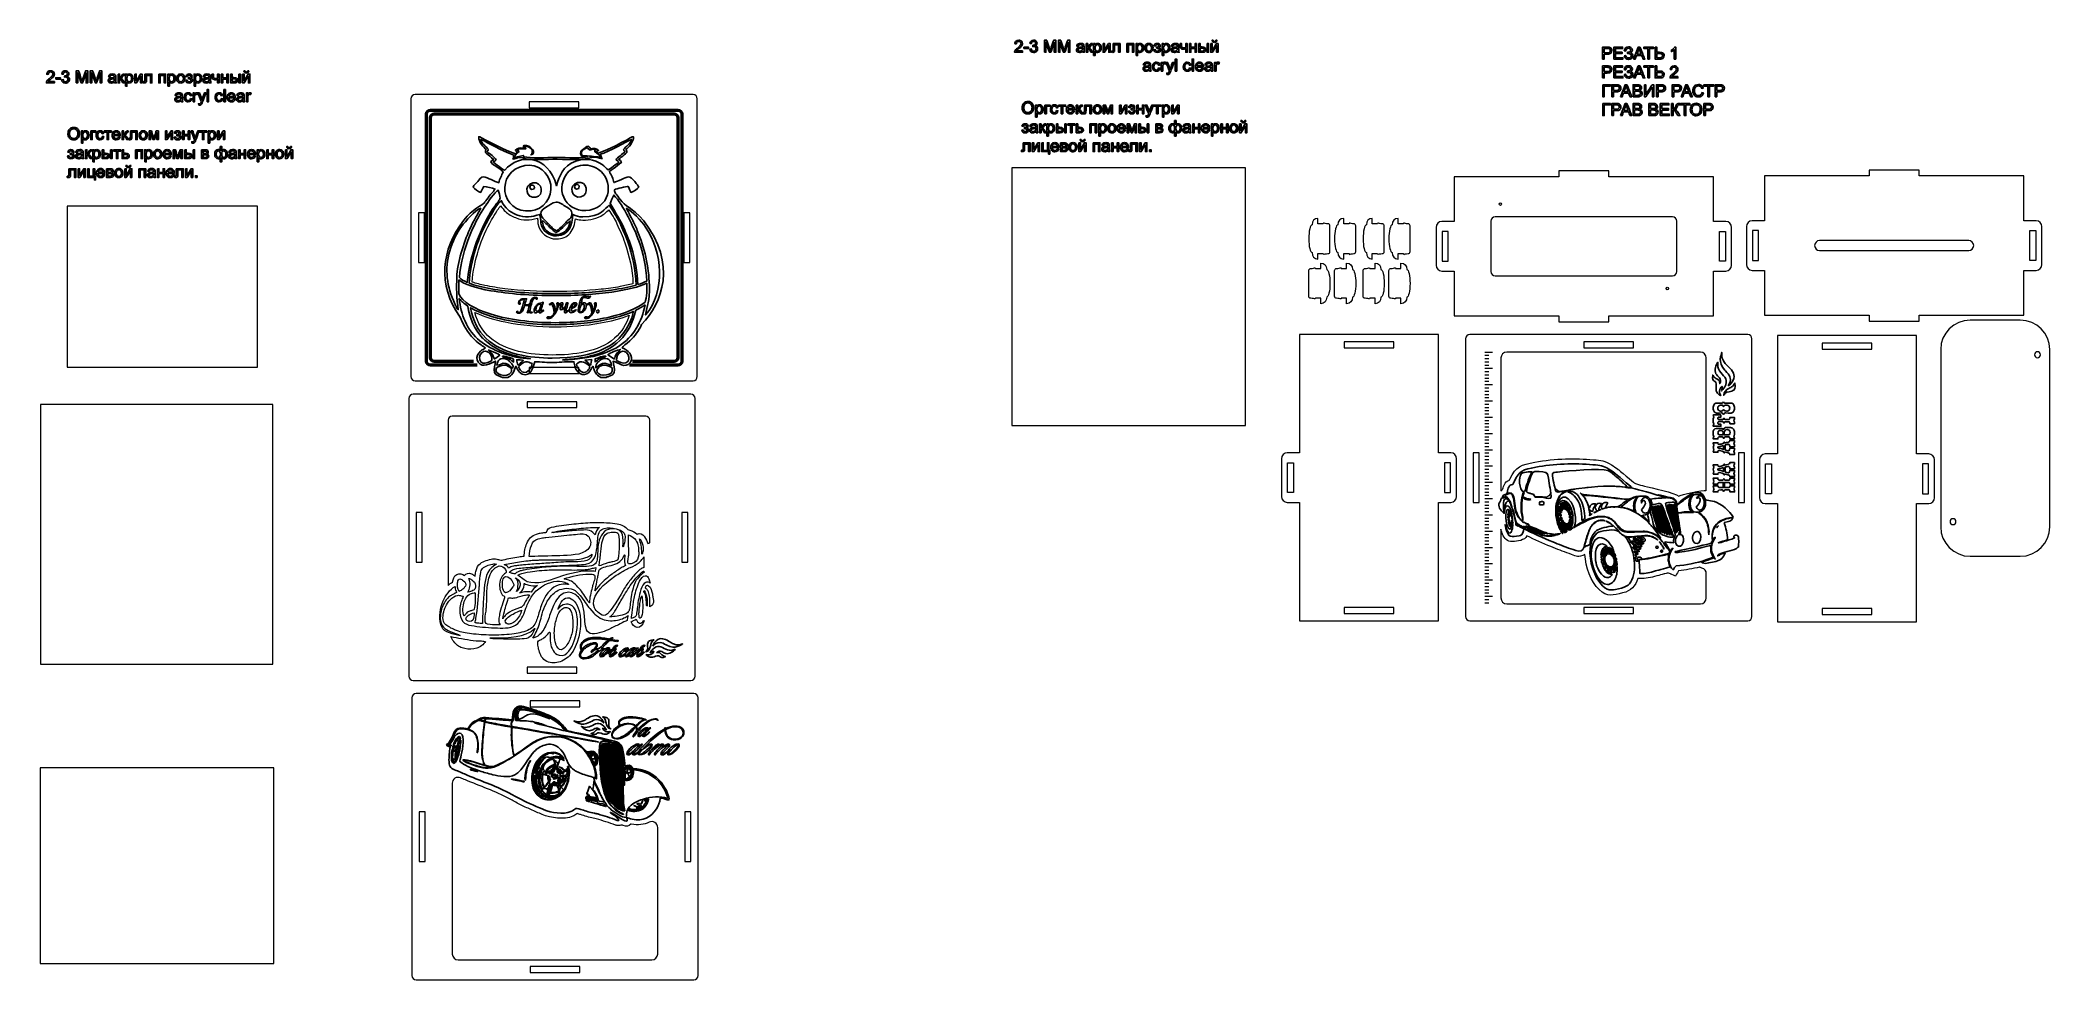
# Model space of a CAD drawing. Header units: millimetres. Extents: x 395 to 1406, y -158 to 315.
import ezdxf

# ---------------------------------------------------------------- set-up
doc = ezdxf.new("R2010")
doc.units = ezdxf.units.MM
doc.header["$MEASUREMENT"] = 0
for name, color, linetype in [('Azul', 5, 'Continuous'), ('layer 1', 7, 'Continuous'), ('negra', 7, 'Continuous'), ('Roja', 1, 'Continuous')]:
    doc.layers.add(name, color=color, linetype=linetype)

msp = doc.modelspace()

# ---------------------------------------------------------------- linework, layer by layer
at = {"layer": 'Azul', "lineweight": 50}
msp.add_open_spline([(614.6541, 151.3903), (614.6541, 151.3903), (591.0845, 151.3903), (591.0845, 151.3903), (591.0845, 151.3903), (590.0261, 151.3903), (589.1602, 152.2562), (589.1602, 153.3146), (589.1602, 153.3146), (589.1602, 153.3146), (589.1602, 277.7534), (589.1602, 277.7534), (589.1602, 277.7534), (589.1602, 278.8118), (590.0261, 279.6777), (591.0845, 279.6777), (591.0845, 279.6777), (591.0845, 279.6777), (715.5233, 279.6777), (715.5233, 279.6777), (715.5233, 279.6777), (716.5817, 279.6777), (717.4476, 278.8118), (717.4476, 277.7534), (717.4476, 277.7534), (717.4476, 277.7534), (717.4476, 153.3146), (717.4476, 153.3146), (717.4476, 153.3146), (717.4476, 152.2562), (716.5817, 151.3903), (715.5233, 151.3903), (715.5233, 151.3903), (715.5233, 151.3903), (691.2277, 151.3903), (691.2277, 151.3903)], degree=3, knots=[0, 0, 0, 0, 0.1, 0.1, 0.1, 0.10000001, 0.2, 0.2, 0.2, 0.20000001, 0.3, 0.3, 0.3, 0.30000001, 0.4, 0.4, 0.4, 0.40000001, 0.5, 0.5, 0.5, 0.50000001, 0.6, 0.6, 0.6, 0.60000001, 0.7, 0.7, 0.7, 0.70000001, 0.8, 0.8, 0.8, 0.80000001, 1, 1, 1, 1], dxfattribs=at)
at = {"layer": 'Azul'}
for points, knots in [([(605.7058, 176.0122), (606.6749, 174.638), (607.2769, 172.5993), (608.0942, 171.123), (608.0942, 171.123), (610.0882, 167.52), (613.2122, 163.9192), (616.5461, 161.5371), (616.5461, 161.5371), (617.2954, 161.0016), (618.2196, 160.5263), (618.6258, 159.9509), (618.6258, 159.9509), (616.8864, 158.6982), (616.6951, 159.2563), (615.3588, 157.3852), (615.3588, 157.3852), (614.5041, 156.1885), (614.0181, 154.3459), (615.1187, 152.8381), (615.1187, 152.8381), (617.4178, 149.6881), (621.1518, 152.2165), (623.7906, 153.4561), (623.7906, 153.4561), (623.6609, 151.8179), (622.6537, 149.4322), (623.2457, 147.7619), (623.2457, 147.7619), (623.8637, 146.0196), (625.8355, 146.0374), (627.4032, 145.1403), (627.4032, 145.1403), (627.4032, 145.1403), (629.949, 145.1403), (629.949, 145.1403), (629.949, 145.1403), (631.4122, 146.293), (631.5296, 145.7986), (632.5969, 147.441), (632.5969, 147.441), (633.2454, 148.4383), (633.4033, 149.9419), (634.0837, 150.8161), (634.0837, 150.8161), (635.593, 146.0135), (641.7227, 143.5936), (643.5321, 153.1393), (643.5321, 153.1393), (646.8675, 152.9598), (650.063, 152.716), (653.4681, 152.7294), (653.4681, 152.7294), (656.253, 152.7402), (661.0116, 153.3126), (663.2796, 153.0689), (663.2796, 153.0689), (663.8295, 147.0334), (667.9705, 145.2609), (670.7736, 147.7501), (670.7736, 147.7501), (671.6291, 148.5099), (671.8927, 149.8054), (672.8769, 150.8207), (672.8769, 150.8207), (673.9989, 146.9289), (673.9764, 147.2167), (676.7231, 145.1403), (676.7231, 145.1403), (676.7231, 145.1403), (679.4494, 145.1403), (679.4494, 145.1403), (679.4494, 145.1403), (679.7054, 145.2963), (679.3057, 145.1251), (680.0526, 145.442), (680.0526, 145.442), (680.0526, 145.442), (681.8285, 146.1399), (681.8285, 146.1399), (681.8285, 146.1399), (682.6742, 146.546), (683.1419, 146.811), (683.4724, 147.7231), (683.4724, 147.7231), (684.1027, 149.4617), (683.0845, 151.7124), (682.9478, 153.3639), (682.9478, 153.3639), (685.4469, 152.7614), (689.0113, 149.2978), (691.5828, 152.8034), (691.5828, 152.8034), (692.7221, 154.3565), (692.3064, 156.0574), (691.3316, 157.4116), (691.3316, 157.4116), (690.3859, 158.7256), (689.3644, 159.4713), (687.5417, 160.1065), (687.5417, 160.1065), (687.9676, 161.1113), (689.4662, 161.8081), (691.3112, 163.5821), (691.3112, 163.5821), (694.238, 166.3969), (695.6189, 168.2349), (697.3187, 171.841), (697.3187, 171.841), (707.6619, 182.8611), (715.2638, 202.1996), (698.3284, 223.9269), (698.3284, 223.9269), (692.149, 231.2481), (689.0867, 230.9362), (686.5328, 234.7287), (686.5328, 234.7287), (684.7647, 237.354), (683.4641, 238.0925), (683.6971, 239.659), (683.6971, 239.659), (684.5542, 240.1424), (689.5084, 241.2334), (690.6008, 241.2495), (690.6008, 241.2495), (690.6008, 241.2495), (691.9402, 238.2833), (691.9402, 238.2833), (691.9402, 238.2833), (693.2147, 238.52), (695.3574, 240.1586), (695.8428, 241.0053), (695.8428, 241.0053), (695.6576, 241.5234), (692.3353, 246.1534), (690.708, 246.082), (690.708, 246.082), (689.0144, 246.0076), (685.2024, 243.7936), (683.4534, 243.2691), (683.4534, 243.2691), (683.1314, 244.0356), (682.8576, 245.1754), (682.484, 246.0591), (682.484, 246.0591), (682.0138, 247.1698), (681.4219, 247.8827), (681.1192, 248.8147), (681.1192, 248.8147), (681.1192, 248.8147), (687.1019, 253.3123), (687.1019, 253.3123), (687.1019, 253.3123), (686.8441, 254.4779), (686.6774, 254.2105), (685.6233, 254.8912), (685.6233, 254.8912), (686.4987, 255.5052), (687.569, 256.4403), (688.4959, 257.1482), (688.4959, 257.1482), (689.554, 257.9567), (690.6487, 258.4989), (689.3615, 259.8441), (689.3615, 259.8441), (690.6736, 260.7315), (693.3836, 263.7764), (693.1998, 266.318), (693.1998, 266.318), (693.1998, 266.318), (692.5376, 266.318), (692.5376, 266.318), (692.5376, 266.318), (691.4485, 265.2343), (677.7519, 258.565), (675.5056, 258.007), (675.5056, 258.007), (675.1862, 258.2882), (674.9753, 258.5232), (674.5183, 258.8941), (674.5183, 258.8941), (674.9105, 259.0802), (675.3029, 259.2659), (675.6952, 259.452), (675.6952, 259.452), (674.5004, 260.6015), (673.1206, 260.5266), (671.5102, 260.2926), (671.5102, 260.2926), (671.4215, 260.5092), (671.3325, 260.7255), (671.2438, 260.9422), (671.2438, 260.9422), (670.3754, 262.3085), (669.3034, 261.0444), (668.1653, 260.2481), (668.1653, 260.2481), (666.7333, 259.2462), (665.9724, 258.6536), (667.0805, 256.5226), (667.0805, 256.5226), (668.0191, 256.1436), (668.9845, 256.4154), (670.2425, 256.4089), (670.2425, 256.4089), (669.8765, 256.2857), (669.5099, 256.1629), (669.1438, 256.04), (669.1438, 256.04), (666.2369, 255.4388), (656.2501, 255.9346), (653.1991, 255.8717), (653.1991, 255.8717), (650.6442, 255.8193), (640.7371, 255.4498), (638.2329, 256.2555), (638.2329, 256.2555), (637.4676, 256.5018), (637.9578, 256.6456), (637.8445, 256.941), (637.8445, 256.941), (637.8445, 256.941), (633.1516, 255.8031), (633.1516, 255.8031), (633.1516, 255.8031), (633.3856, 256.897), (634.7909, 258.1151), (635.6443, 258.7977), (635.6443, 258.7977), (635.1751, 259.4817), (634.1993, 259.872), (635.9255, 260.1936), (635.9255, 260.1936), (636.9574, 260.3861), (638.0197, 260.1457), (639.0813, 260.2308), (639.0813, 260.2308), (638.7607, 260.9127), (638.7683, 260.8584), (638.5597, 261.5494), (638.5597, 261.5494), (640.6639, 261.1995), (643.2821, 260.1156), (642.0047, 257.6207), (642.0047, 257.6207), (642.0047, 257.6207), (641.6337, 257.1241), (641.6337, 257.1241), (641.6337, 257.1241), (644.81, 257.5483), (641.7476, 262.5411), (638.1189, 261.8971), (638.1189, 261.8971), (637.6086, 261.1307), (638.0553, 261.722), (637.9154, 260.9497), (637.9154, 260.9497), (637.9154, 260.9497), (637.8498, 260.6333), (637.8498, 260.6333), (637.8498, 260.6333), (635.8091, 260.7975), (634.98, 260.4672), (633.8566, 259.6018), (633.8566, 259.6018), (634.0983, 258.9144), (633.821, 259.4994), (634.3388, 259.0464), (634.3388, 259.0464), (634.5231, 258.8854), (634.6398, 258.7503), (634.6722, 258.8156), (634.6722, 258.8156), (634.6975, 258.8664), (634.7981, 258.7519), (634.8502, 258.7059), (634.8502, 258.7059), (634.4886, 258.4112), (634.0903, 257.9405), (633.8826, 257.7339), (633.8826, 257.7339), (631.8205, 258.0672), (617.1841, 265.1799), (616.0059, 266.318), (616.0059, 266.318), (616.0059, 266.318), (615.3585, 266.318), (615.3585, 266.318), (615.3585, 266.318), (615.1993, 263.6926), (617.9222, 260.7561), (619.1942, 259.8386), (619.1942, 259.8386), (617.6577, 258.2577), (620.005, 257.3712), (622.9288, 254.8494), (622.9288, 254.8494), (621.9978, 254.2267), (621.9389, 254.4805), (621.4747, 253.6617), (621.4747, 253.6617), (621.859, 252.2728), (626.0306, 250.5033), (627.6989, 248.5453), (627.6989, 248.5453), (626.9071, 246.892), (625.8783, 245.2564), (625.4963, 243.1279), (625.4963, 243.1279), (623.3118, 243.6302), (619.7946, 245.9162), (617.8443, 246.0667), (617.8443, 246.0667), (616.337, 246.1831), (615.6795, 244.64), (614.8488, 243.8065), (614.8488, 243.8065), (613.9774, 242.9323), (612.9854, 242.0253), (612.5728, 241.0053), (612.5728, 241.0053), (613.3502, 240.0176), (614.9764, 238.704), (616.3071, 238.3179), (616.3071, 238.3179), (617.2585, 239.2601), (617.1206, 240.1881), (617.923, 241.2318), (617.923, 241.2318), (619.1374, 241.2709), (622.4536, 240.3586), (623.567, 239.9933), (623.567, 239.9933), (623.0858, 239.0131), (622.4639, 238.6286), (621.7342, 237.7344), (621.7342, 237.7344), (621.7342, 237.7344), (618.3657, 233.2883), (618.3657, 233.2883), (618.3657, 233.2883), (617.3199, 232.0176), (612.0835, 229.7975), (607.8891, 224.3743), (607.8891, 224.3743), (596.4194, 209.5445), (594.7102, 191.604), (605.7058, 176.0122)], [0, 0, 0, 0, 0.011363636, 0.011363636, 0.011363636, 0.011363646, 0.022727273, 0.022727273, 0.022727273, 0.022727283, 0.034090909, 0.034090909, 0.034090909, 0.034090919, 0.045454545, 0.045454545, 0.045454545, 0.045454555, 0.056818182, 0.056818182, 0.056818182, 0.056818192, 0.068181818, 0.068181818, 0.068181818, 0.068181828, 0.079545455, 0.079545455, 0.079545455, 0.079545465, 0.090909091, 0.090909091, 0.090909091, 0.090909101, 0.102272727, 0.102272727, 0.102272727, 0.102272737, 0.113636364, 0.113636364, 0.113636364, 0.113636374, 0.125, 0.125, 0.125, 0.12500001, 0.136363636, 0.136363636, 0.136363636, 0.136363646, 0.147727273, 0.147727273, 0.147727273, 0.147727283, 0.159090909, 0.159090909, 0.159090909, 0.159090919, 0.170454545, 0.170454545, 0.170454545, 0.170454555, 0.181818182, 0.181818182, 0.181818182, 0.181818192, 0.193181818, 0.193181818, 0.193181818, 0.193181828, 0.204545455, 0.204545455, 0.204545455, 0.204545465, 0.215909091, 0.215909091, 0.215909091, 0.215909101, 0.227272727, 0.227272727, 0.227272727, 0.227272737, 0.238636364, 0.238636364, 0.238636364, 0.238636374, 0.25, 0.25, 0.25, 0.25000001, 0.261363636, 0.261363636, 0.261363636, 0.261363646, 0.272727273, 0.272727273, 0.272727273, 0.272727283, 0.284090909, 0.284090909, 0.284090909, 0.284090919, 0.295454545, 0.295454545, 0.295454545, 0.295454555, 0.306818182, 0.306818182, 0.306818182, 0.306818192, 0.318181818, 0.318181818, 0.318181818, 0.318181828, 0.329545455, 0.329545455, 0.329545455, 0.329545465, 0.340909091, 0.340909091, 0.340909091, 0.340909101, 0.352272727, 0.352272727, 0.352272727, 0.352272737, 0.363636364, 0.363636364, 0.363636364, 0.363636374, 0.375, 0.375, 0.375, 0.37500001, 0.386363636, 0.386363636, 0.386363636, 0.386363646, 0.397727273, 0.397727273, 0.397727273, 0.397727283, 0.409090909, 0.409090909, 0.409090909, 0.409090919, 0.420454545, 0.420454545, 0.420454545, 0.420454555, 0.431818182, 0.431818182, 0.431818182, 0.431818192, 0.443181818, 0.443181818, 0.443181818, 0.443181828, 0.454545455, 0.454545455, 0.454545455, 0.454545465, 0.465909091, 0.465909091, 0.465909091, 0.465909101, 0.477272727, 0.477272727, 0.477272727, 0.477272737, 0.488636364, 0.488636364, 0.488636364, 0.488636374, 0.5, 0.5, 0.5, 0.50000001, 0.511363636, 0.511363636, 0.511363636, 0.511363646, 0.522727273, 0.522727273, 0.522727273, 0.522727283, 0.534090909, 0.534090909, 0.534090909, 0.534090919, 0.545454545, 0.545454545, 0.545454545, 0.545454555, 0.556818182, 0.556818182, 0.556818182, 0.556818192, 0.568181818, 0.568181818, 0.568181818, 0.568181828, 0.579545455, 0.579545455, 0.579545455, 0.579545465, 0.590909091, 0.590909091, 0.590909091, 0.590909101, 0.602272727, 0.602272727, 0.602272727, 0.602272737, 0.613636364, 0.613636364, 0.613636364, 0.613636374, 0.625, 0.625, 0.625, 0.62500001, 0.636363636, 0.636363636, 0.636363636, 0.636363646, 0.647727273, 0.647727273, 0.647727273, 0.647727283, 0.659090909, 0.659090909, 0.659090909, 0.659090919, 0.670454545, 0.670454545, 0.670454545, 0.670454555, 0.681818182, 0.681818182, 0.681818182, 0.681818192, 0.693181818, 0.693181818, 0.693181818, 0.693181828, 0.704545455, 0.704545455, 0.704545455, 0.704545465, 0.715909091, 0.715909091, 0.715909091, 0.715909101, 0.727272727, 0.727272727, 0.727272727, 0.727272737, 0.738636364, 0.738636364, 0.738636364, 0.738636374, 0.75, 0.75, 0.75, 0.75000001, 0.761363636, 0.761363636, 0.761363636, 0.761363646, 0.772727273, 0.772727273, 0.772727273, 0.772727283, 0.784090909, 0.784090909, 0.784090909, 0.784090919, 0.795454545, 0.795454545, 0.795454545, 0.795454555, 0.806818182, 0.806818182, 0.806818182, 0.806818192, 0.818181818, 0.818181818, 0.818181818, 0.818181828, 0.829545455, 0.829545455, 0.829545455, 0.829545465, 0.840909091, 0.840909091, 0.840909091, 0.840909101, 0.852272727, 0.852272727, 0.852272727, 0.852272737, 0.863636364, 0.863636364, 0.863636364, 0.863636374, 0.875, 0.875, 0.875, 0.87500001, 0.886363636, 0.886363636, 0.886363636, 0.886363646, 0.897727273, 0.897727273, 0.897727273, 0.897727283, 0.909090909, 0.909090909, 0.909090909, 0.909090919, 0.920454545, 0.920454545, 0.920454545, 0.920454555, 0.931818182, 0.931818182, 0.931818182, 0.931818192, 0.943181818, 0.943181818, 0.943181818, 0.943181828, 0.954545455, 0.954545455, 0.954545455, 0.954545465, 0.965909091, 0.965909091, 0.965909091, 0.965909101, 0.977272727, 0.977272727, 0.977272727, 0.977272737, 1, 1, 1, 1]), ([(620.2839, 259.8552), (619.0785, 261.3192), (616.8618, 262.8894), (616.3832, 264.9166), (616.3832, 264.9166), (620.5806, 263.2069), (626.419, 259.2073), (632.9849, 257.0865), (632.9849, 257.0865), (632.9849, 257.0865), (632.5813, 254.9578), (632.5813, 254.9578), (632.5813, 254.9578), (635.2777, 255.2963), (634.3453, 256.4384), (637.3485, 255.622), (637.3485, 255.622), (641.7513, 254.4248), (649.4186, 255.0252), (654.8147, 254.9706), (654.8147, 254.9706), (662.3857, 254.8936), (665.4201, 254.2687), (672.2465, 255.8977), (672.2465, 255.8977), (674.246, 256.3748), (675.392, 255.4146), (677.4174, 255.2677), (677.4174, 255.2677), (677.1247, 256.0093), (676.8318, 256.7508), (676.5393, 257.4924), (676.5393, 257.4924), (680.817, 258.6244), (689.6595, 263.9922), (692.1908, 264.9461), (692.1908, 264.9461), (691.6601, 262.6245), (689.3676, 261.4725), (688.1943, 259.8054), (688.1943, 259.8054), (688.1943, 259.8054), (688.901, 258.6215), (688.901, 258.6215), (688.901, 258.6215), (687.8733, 257.7921), (684.8881, 255.8351), (684.4421, 254.6319), (684.4421, 254.6319), (684.4421, 254.6319), (685.9207, 253.5913), (685.9207, 253.5913), (685.9207, 253.5913), (685.0832, 252.7483), (681.4096, 250.0955), (680.3966, 249.5973), (680.3966, 249.5973), (679.2589, 250.6002), (678.9068, 251.341), (677.4358, 252.3172), (677.4358, 252.3172), (673.319, 255.0486), (668.8242, 255.623), (664.1954, 253.9713), (664.1954, 253.9713), (657.2911, 251.5075), (656.1382, 246.3962), (654.435, 241.6259), (654.435, 241.6259), (650.4807, 257.3061), (635.5268, 258.1073), (628.4635, 249.4118), (628.4635, 249.4118), (627.9152, 249.6232), (623.3034, 252.7289), (622.6391, 253.7735), (622.6391, 253.7735), (623.5904, 254.0453), (623.3822, 253.891), (624.0855, 254.6443), (624.0855, 254.6443), (623.6899, 255.953), (620.723, 257.7427), (619.5872, 258.6536), (619.5872, 258.6536), (619.5872, 258.6536), (620.2839, 259.8552), (620.2839, 259.8552)], [0, 0, 0, 0, 0.043478261, 0.043478261, 0.043478261, 0.043478271, 0.086956522, 0.086956522, 0.086956522, 0.086956532, 0.130434783, 0.130434783, 0.130434783, 0.130434793, 0.173913043, 0.173913043, 0.173913043, 0.173913053, 0.217391304, 0.217391304, 0.217391304, 0.217391314, 0.260869565, 0.260869565, 0.260869565, 0.260869575, 0.304347826, 0.304347826, 0.304347826, 0.304347836, 0.347826087, 0.347826087, 0.347826087, 0.347826097, 0.391304348, 0.391304348, 0.391304348, 0.391304358, 0.434782609, 0.434782609, 0.434782609, 0.434782619, 0.47826087, 0.47826087, 0.47826087, 0.47826088, 0.52173913, 0.52173913, 0.52173913, 0.52173914, 0.565217391, 0.565217391, 0.565217391, 0.565217401, 0.608695652, 0.608695652, 0.608695652, 0.608695662, 0.652173913, 0.652173913, 0.652173913, 0.652173923, 0.695652174, 0.695652174, 0.695652174, 0.695652184, 0.739130435, 0.739130435, 0.739130435, 0.739130445, 0.782608696, 0.782608696, 0.782608696, 0.782608706, 0.826086957, 0.826086957, 0.826086957, 0.826086967, 0.869565217, 0.869565217, 0.869565217, 0.869565227, 0.913043478, 0.913043478, 0.913043478, 0.913043488, 1, 1, 1, 1]), ([(638.5425, 251.8021), (645.2434, 253.0591), (650.7053, 247.8233), (651.5712, 242.3403), (651.5712, 242.3403), (652.6886, 235.2615), (647.7009, 229.7526), (641.7484, 229.0774), (641.7484, 229.0774), (626.0323, 227.2941), (623.4233, 248.9664), (638.5425, 251.8021)], [0, 0, 0, 0, 0.25, 0.25, 0.25, 0.25000001, 0.5, 0.5, 0.5, 0.50000001, 1, 1, 1, 1]), ([(674.2522, 259.8648), (673.8405, 259.4573), (673.4745, 259.0951), (673.7655, 258.8461), (673.7655, 258.8461), (675.2438, 257.708), (676.2097, 257.1698), (676.6786, 256.0405), (676.6786, 256.0405), (673.1324, 256.2924), (671.153, 256.7271), (667.3308, 256.7138), (667.3308, 256.7138), (667.1234, 258.1792), (665.9324, 259.0591), (670.1639, 260.9596), (670.1639, 260.9596), (670.2102, 260.8288), (670.2559, 260.6975), (670.3018, 260.567), (670.3018, 260.567), (671.0166, 258.6488), (672.1214, 260.6638), (674.2522, 259.8648)], [0, 0, 0, 0, 0.142857143, 0.142857143, 0.142857143, 0.142857153, 0.285714286, 0.285714286, 0.285714286, 0.285714296, 0.428571429, 0.428571429, 0.428571429, 0.428571439, 0.571428571, 0.571428571, 0.571428571, 0.571428581, 0.714285714, 0.714285714, 0.714285714, 0.714285724, 1, 1, 1, 1]), ([(642.5735, 243.0628), (637.8562, 242.0724), (639.0307, 235.0379), (644.033, 235.8214), (644.033, 235.8214), (648.5231, 236.5248), (647.5109, 244.0993), (642.5735, 243.0628)], [0, 0, 0, 0, 0.333333333, 0.333333333, 0.333333333, 0.333333343, 1, 1, 1, 1]), ([(641.479, 241.9538), (643.4542, 242.5925), (643.9, 240.6624), (642.9147, 239.9827), (642.9147, 239.9827), (641.6432, 239.1051), (640.4806, 240.452), (641.479, 241.9538)], [0, 0, 0, 0, 0.333333333, 0.333333333, 0.333333333, 0.333333343, 1, 1, 1, 1]), ([(666.5511, 251.7863), (669.9232, 252.5571), (673.3007, 251.4609), (675.567, 249.9014), (675.567, 249.9014), (683.0879, 244.7255), (682.4287, 231.6577), (671.2545, 229.4308), (671.2545, 229.4308), (660.0699, 227.2019), (653.3694, 239.0225), (659.4662, 247.3995), (659.4662, 247.3995), (661.0614, 249.5907), (663.2058, 251.0217), (666.5511, 251.7863)], [0, 0, 0, 0, 0.2, 0.2, 0.2, 0.20000001, 0.4, 0.4, 0.4, 0.40000001, 0.6, 0.6, 0.6, 0.60000001, 1, 1, 1, 1]), ([(665.1146, 243.2407), (659.9559, 241.9515), (662.2422, 234.9256), (666.7567, 236.0324), (666.7567, 236.0324), (671.3241, 237.1527), (669.8237, 244.4169), (665.1146, 243.2407)], [0, 0, 0, 0, 0.333333333, 0.333333333, 0.333333333, 0.333333343, 1, 1, 1, 1]), ([(665.7592, 240.2782), (663.9835, 239.3893), (662.9987, 240.7925), (663.8242, 241.93), (663.8242, 241.93), (664.312, 242.6029), (666.4461, 242.7498), (665.7592, 240.2782)], [0, 0, 0, 0, 0.333333333, 0.333333333, 0.333333333, 0.333333343, 1, 1, 1, 1]), ([(605.6265, 195.4219), (606.417, 194.5742), (607.765, 193.7616), (609.5938, 193.0004), (609.5938, 193.0004), (610.7962, 206.7877), (616.6472, 221.2923), (622.6567, 230.3424), (622.6567, 230.3424), (622.6567, 230.3424), (624.466, 232.8586), (624.466, 232.8586), (624.466, 232.8586), (626.277, 235.2828), (626.5475, 234.1237), (625.3764, 238.8486), (625.3764, 238.8486), (625.234, 239.4233), (625.4219, 240.2324), (623.5963, 238.0266), (623.5963, 238.0266), (618.4419, 231.8003), (614.3713, 225.3736), (610.793, 216.3607), (610.793, 216.3607), (608.3879, 210.3027), (606.3483, 202.919), (605.6265, 195.4219)], [0, 0, 0, 0, 0.125, 0.125, 0.125, 0.12500001, 0.25, 0.25, 0.25, 0.25000001, 0.375, 0.375, 0.375, 0.37500001, 0.5, 0.5, 0.5, 0.50000001, 0.625, 0.625, 0.625, 0.62500001, 0.75, 0.75, 0.75, 0.75000001, 1, 1, 1, 1]), ([(610.499, 192.6427), (613.3411, 191.5734), (617.1478, 190.6148), (621.6901, 189.8141), (621.6901, 189.8141), (630.3482, 188.2878), (641.6262, 187.3649), (653.9632, 187.3649), (653.9632, 187.3649), (664.4393, 187.3649), (674.1486, 188.0296), (682.137, 189.1637), (682.137, 189.1637), (686.9699, 189.8498), (691.1685, 190.7058), (694.5205, 191.6883), (694.5205, 191.6883), (694.3156, 199.4791), (692.6184, 206.864), (690.2973, 213.4851), (690.2973, 213.4851), (689.0229, 217.1203), (687.8485, 219.647), (686.2601, 223.1771), (686.2601, 223.1771), (684.8121, 226.3972), (682.6325, 229.2674), (681.0257, 231.8684), (681.0257, 231.8684), (678.9744, 230.5247), (676.9772, 225.858), (667.7306, 225.9283), (667.7306, 225.9283), (665.4152, 225.9457), (664.4809, 226.5788), (662.7399, 227.195), (662.7399, 227.195), (662.2852, 222.1158), (661.1548, 216.5964), (654.5482, 216.4205), (654.5482, 216.4205), (650.5098, 216.3128), (647.1594, 219.2593), (646.6579, 222.8375), (646.6579, 222.8375), (646.545, 223.6433), (646.6191, 224.3045), (646.4957, 225.0731), (646.4957, 225.0731), (646.3994, 225.6721), (646.1789, 226.4343), (646.1039, 227.2377), (646.1039, 227.2377), (641.9491, 225.9568), (638.865, 225.2932), (634.3945, 227.032), (634.3945, 227.032), (632.6287, 227.7186), (630.8781, 228.8752), (629.8697, 229.7963), (629.8697, 229.7963), (628.9912, 230.5986), (627.3296, 232.6218), (626.8667, 234.1268), (626.8667, 234.1268), (626.2908, 233.8803), (626.6498, 234.0575), (626.2786, 233.7755), (626.2786, 233.7755), (624.881, 232.712), (621.3159, 226.6274), (620.4979, 225.2467), (620.4979, 225.2467), (615.3361, 216.5372), (611.0945, 203.4762), (610.499, 192.6427)], [0, 0, 0, 0, 0.05, 0.05, 0.05, 0.05000001, 0.1, 0.1, 0.1, 0.10000001, 0.15, 0.15, 0.15, 0.15000001, 0.2, 0.2, 0.2, 0.20000001, 0.25, 0.25, 0.25, 0.25000001, 0.3, 0.3, 0.3, 0.30000001, 0.35, 0.35, 0.35, 0.35000001, 0.4, 0.4, 0.4, 0.40000001, 0.45, 0.45, 0.45, 0.45000001, 0.5, 0.5, 0.5, 0.50000001, 0.55, 0.55, 0.55, 0.55000001, 0.6, 0.6, 0.6, 0.60000001, 0.65, 0.65, 0.65, 0.65000001, 0.7, 0.7, 0.7, 0.70000001, 0.75, 0.75, 0.75, 0.75000001, 0.8, 0.8, 0.8, 0.80000001, 0.85, 0.85, 0.85, 0.85000001, 0.9, 0.9, 0.9, 0.90000001, 1, 1, 1, 1]), ([(654.5454, 218.9463), (652.824, 219.6503), (651.8441, 221.1189), (650.508, 222.4298), (650.508, 222.4298), (648.2164, 224.6774), (643.5466, 227.942), (649.5209, 230.9614), (649.5209, 230.9614), (651.2017, 231.8107), (652.0355, 233.1227), (654.3504, 233.3515), (654.3504, 233.3515), (656.3307, 233.5478), (657.7614, 231.7655), (659.3628, 231.0036), (659.3628, 231.0036), (661.0759, 230.1887), (662.8267, 228.8024), (662.0243, 226.2832), (662.0243, 226.2832), (661.671, 225.1751), (660.95, 224.7667), (660.2559, 224.2566), (660.2559, 224.2566), (659.1359, 223.4325), (656.3659, 219.8883), (654.5454, 218.9463)], [0, 0, 0, 0, 0.125, 0.125, 0.125, 0.12500001, 0.25, 0.25, 0.25, 0.25000001, 0.375, 0.375, 0.375, 0.37500001, 0.5, 0.5, 0.5, 0.50000001, 0.625, 0.625, 0.625, 0.62500001, 0.75, 0.75, 0.75, 0.75000001, 1, 1, 1, 1]), ([(695.4254, 191.9631), (697.1748, 192.5138), (698.6645, 193.1011), (699.8591, 193.7181), (699.8591, 193.7181), (699.5794, 200.7824), (698.0794, 207.8503), (695.8848, 213.9406), (695.8848, 213.9406), (693.6775, 220.0663), (688.0136, 232.2059), (683.3584, 236.9438), (683.3584, 236.9438), (683.0733, 236.5658), (681.7038, 233.3132), (681.4445, 232.6576), (681.4445, 232.6576), (681.6211, 232.4633), (682.8648, 230.4364), (683.136, 230.0127), (683.136, 230.0127), (683.136, 230.0127), (687.5072, 222.2525), (687.5072, 222.2525), (687.5072, 222.2525), (689.2746, 218.2623), (690.8255, 214.889), (692.1746, 210.5054), (692.1746, 210.5054), (693.9226, 204.8247), (695.184, 198.4406), (695.4254, 191.9631)], [0, 0, 0, 0, 0.111111111, 0.111111111, 0.111111111, 0.111111121, 0.222222222, 0.222222222, 0.222222222, 0.222222232, 0.333333333, 0.333333333, 0.333333333, 0.333333343, 0.444444444, 0.444444444, 0.444444444, 0.444444454, 0.555555556, 0.555555556, 0.555555556, 0.555555566, 0.666666667, 0.666666667, 0.666666667, 0.666666677, 0.777777778, 0.777777778, 0.777777778, 0.777777788, 1, 1, 1, 1]), ([(604.4051, 195.569), (604.4354, 202.9018), (607.8207, 212.828), (610.8672, 219.7711), (610.8672, 219.7711), (613.2357, 225.1692), (614.6919, 226.8607), (616.3686, 230.3373), (616.3686, 230.3373), (613.6288, 229.5191), (608.6326, 223.7259), (606.7853, 221.1772), (606.7853, 221.1772), (604.4486, 217.9529), (602.1268, 213.6232), (600.7728, 208.8872), (600.7728, 208.8872), (598.1495, 199.7108), (599.3401, 190.7561), (603.3501, 182.2722), (603.3501, 182.2722), (603.636, 181.6676), (603.8989, 181.1194), (604.136, 180.6314), (604.136, 180.6314), (604.5516, 179.7755), (604.4261, 179.8571), (605.0427, 179.2467), (605.0427, 179.2467), (604.3224, 185.2959), (604.0678, 190.546), (604.4051, 195.569)], [0, 0, 0, 0, 0.111111111, 0.111111111, 0.111111111, 0.111111121, 0.222222222, 0.222222222, 0.222222222, 0.222222232, 0.333333333, 0.333333333, 0.333333333, 0.333333343, 0.444444444, 0.444444444, 0.444444444, 0.444444454, 0.555555556, 0.555555556, 0.555555556, 0.555555566, 0.666666667, 0.666666667, 0.666666667, 0.666666677, 0.777777778, 0.777777778, 0.777777778, 0.777777788, 1, 1, 1, 1]), ([(647.3246, 224.0764), (648.7455, 223.467), (650.7803, 220.8977), (652.4151, 219.4881), (652.4151, 219.4881), (652.9363, 219.039), (653.54, 218.67), (654.1317, 218.0959), (654.1317, 218.0959), (655.9748, 218.4592), (659.4907, 222.7444), (661.4344, 223.9429), (661.4344, 223.9429), (660.2399, 214.3407), (647.8109, 215.2704), (647.3246, 224.0764)], [0, 0, 0, 0, 0.2, 0.2, 0.2, 0.20000001, 0.4, 0.4, 0.4, 0.40000001, 0.6, 0.6, 0.6, 0.60000001, 1, 1, 1, 1]), ([(689.578, 230.3962), (692.6002, 229.0013), (697.1818, 223.9946), (699.3038, 220.8831), (699.3038, 220.8831), (707.7677, 208.4719), (709.521, 188.3803), (699.2648, 176.6458), (699.2648, 176.6458), (699.9259, 181.8615), (701.3959, 182.9811), (701.185, 191.457), (701.185, 191.457), (700.9424, 201.2042), (698.819, 210.3852), (695.1402, 219.1272), (695.1402, 219.1272), (694.2616, 221.2145), (693.4328, 222.8769), (692.5042, 224.8297), (692.5042, 224.8297), (692.5042, 224.8297), (689.578, 230.3962), (689.578, 230.3962)], [0, 0, 0, 0, 0.142857143, 0.142857143, 0.142857143, 0.142857153, 0.285714286, 0.285714286, 0.285714286, 0.285714296, 0.428571429, 0.428571429, 0.428571429, 0.428571439, 0.571428571, 0.571428571, 0.571428571, 0.571428581, 0.714285714, 0.714285714, 0.714285714, 0.714285724, 1, 1, 1, 1]), ([(699.0224, 183.0397), (699.9151, 185.3114), (700.1965, 189.9952), (699.8661, 192.6066), (699.8661, 192.6066), (696.1311, 190.805), (689.9866, 189.2704), (682.2738, 188.1755), (682.2738, 188.1755), (674.2329, 187.0339), (664.4756, 186.3649), (653.9632, 186.3649), (653.9632, 186.3649), (641.5704, 186.3649), (630.2316, 187.2937), (621.5183, 188.8297), (621.5183, 188.8297), (613.6996, 190.208), (607.955, 192.0988), (605.3957, 194.2738), (605.3957, 194.2738), (605.3957, 194.2738), (605.3667, 187.3206), (605.3667, 187.3206), (605.3667, 187.3206), (607.0851, 183.2435), (613.0442, 179.614), (621.6573, 176.9901), (621.6573, 176.9901), (630.3071, 174.3551), (641.6001, 172.7606), (653.9632, 172.7606), (653.9632, 172.7606), (663.9698, 172.7606), (673.276, 173.8055), (681.0477, 175.6017), (681.0477, 175.6017), (688.9151, 177.42), (695.1973, 180.0014), (699.0224, 183.0397)], [0, 0, 0, 0, 0.090909091, 0.090909091, 0.090909091, 0.090909101, 0.181818182, 0.181818182, 0.181818182, 0.181818192, 0.272727273, 0.272727273, 0.272727273, 0.272727283, 0.363636364, 0.363636364, 0.363636364, 0.363636374, 0.454545455, 0.454545455, 0.454545455, 0.454545465, 0.545454545, 0.545454545, 0.545454545, 0.545454555, 0.636363636, 0.636363636, 0.636363636, 0.636363646, 0.727272727, 0.727272727, 0.727272727, 0.727272737, 0.818181818, 0.818181818, 0.818181818, 0.818181828, 1, 1, 1, 1]), ([(609.8588, 181.1277), (608.0337, 182.3375), (606.586, 183.6331), (605.572, 184.9948), (605.572, 184.9948), (605.9665, 180.9382), (606.9, 177.0195), (608.5335, 173.4434), (608.5335, 173.4434), (610.1529, 169.8974), (612.9903, 165.947), (615.9298, 163.6132), (615.9298, 163.6132), (621.5564, 159.1473), (631.9608, 154.7598), (641.3439, 154.5991), (641.3439, 154.5991), (639.7716, 155.122), (636.2316, 155.5183), (634.2066, 156.018), (634.2066, 156.018), (628.5962, 157.4024), (622.5486, 159.9026), (618.4837, 164.0112), (618.4837, 164.0112), (618.0653, 164.4339), (617.7539, 164.6161), (617.3482, 165.0301), (617.3482, 165.0301), (613.122, 169.3415), (610.7934, 174.9387), (609.8588, 181.1277)], [0, 0, 0, 0, 0.111111111, 0.111111111, 0.111111111, 0.111111121, 0.222222222, 0.222222222, 0.222222222, 0.222222232, 0.333333333, 0.333333333, 0.333333333, 0.333333343, 0.444444444, 0.444444444, 0.444444444, 0.444444454, 0.555555556, 0.555555556, 0.555555556, 0.555555566, 0.666666667, 0.666666667, 0.666666667, 0.666666677, 0.777777778, 0.777777778, 0.777777778, 0.777777788, 1, 1, 1, 1]), ([(642.2927, 178.1436), (642.2927, 178.1436), (642.2206, 177.807), (642.2206, 177.807), (642.2206, 177.807), (642.0202, 177.7829), (641.8678, 177.7709), (641.7616, 177.7709), (641.7616, 177.7709), (641.5933, 177.7709), (641.3688, 177.7849), (641.0903, 177.813), (641.0903, 177.813), (640.7917, 177.841), (640.5371, 177.8551), (640.3247, 177.8551), (640.3247, 177.8551), (640.1544, 177.8551), (639.98, 177.827), (639.7996, 177.7709), (639.7996, 177.7709), (639.9519, 178.2258), (640.1323, 178.8531), (640.3407, 179.6547), (640.3407, 179.6547), (640.3407, 179.6547), (640.8077, 181.4143), (640.8077, 181.4143), (640.8077, 181.4143), (640.8077, 181.4143), (639.2265, 181.3562), (639.2265, 181.3562), (639.2265, 181.3562), (638.9479, 181.3422), (638.6633, 181.3201), (638.3707, 181.2941), (638.3707, 181.2941), (638.1002, 180.2479), (637.8236, 179.4723), (637.541, 178.9713), (637.541, 178.9713), (637.2585, 178.4683), (636.9358, 178.0995), (636.5731, 177.8631), (636.5731, 177.8631), (636.2103, 177.6246), (635.8616, 177.5063), (635.5289, 177.5063), (635.5289, 177.5063), (635.2043, 177.5063), (634.9257, 177.5845), (634.6932, 177.7408), (634.6932, 177.7408), (634.5249, 177.851), (634.4407, 177.9873), (634.4407, 178.1517), (634.4407, 178.1517), (634.4407, 178.2499), (634.4748, 178.334), (634.5409, 178.4022), (634.5409, 178.4022), (634.6071, 178.4703), (634.6872, 178.5044), (634.7814, 178.5044), (634.7814, 178.5044), (634.9337, 178.5044), (635.09, 178.3982), (635.2504, 178.1837), (635.2504, 178.1837), (635.3466, 178.0535), (635.4267, 177.9713), (635.4868, 177.9352), (635.4868, 177.9352), (635.547, 177.8971), (635.6151, 177.8791), (635.6893, 177.8791), (635.6893, 177.8791), (635.9939, 177.8791), (636.2805, 178.1256), (636.549, 178.6186), (636.549, 178.6186), (636.8156, 179.1116), (637.2084, 180.3321), (637.7254, 182.2801), (637.7254, 182.2801), (637.7254, 182.2801), (638.3006, 184.4325), (638.3006, 184.4325), (638.3006, 184.4325), (637.517, 184.4325), (636.9278, 184.3022), (636.535, 184.0437), (636.535, 184.0437), (636.1402, 183.7851), (635.9438, 183.4925), (635.9438, 183.1679), (635.9438, 183.1679), (635.9438, 183.0577), (635.9959, 182.9194), (636.1021, 182.751), (636.1021, 182.751), (636.1963, 182.5927), (636.2444, 182.4664), (636.2444, 182.3682), (636.2444, 182.3682), (636.2444, 182.254), (636.2083, 182.1598), (636.1362, 182.0877), (636.1362, 182.0877), (636.064, 182.0155), (635.9738, 181.9795), (635.8636, 181.9795), (635.8636, 181.9795), (635.7273, 181.9795), (635.6111, 182.0456), (635.5129, 182.1759), (635.5129, 182.1759), (635.4147, 182.3081), (635.3666, 182.4985), (635.3666, 182.749), (635.3666, 182.749), (635.3666, 183.2039), (635.5309, 183.6048), (635.8596, 183.9535), (635.8596, 183.9535), (636.1883, 184.3022), (636.6652, 184.5487), (637.2905, 184.693), (637.2905, 184.693), (637.6513, 184.7752), (638.3687, 184.8172), (639.4449, 184.8172), (639.4449, 184.8172), (639.1603, 184.2421), (638.8417, 183.232), (638.489, 181.7871), (638.489, 181.7871), (639.5231, 181.7871), (640.3387, 181.8271), (640.9339, 181.9073), (640.9339, 181.9073), (641.2666, 183.0356), (641.5632, 183.8252), (641.8218, 184.2761), (641.8218, 184.2761), (642.0803, 184.725), (642.3709, 185.0497), (642.6935, 185.2501), (642.6935, 185.2501), (643.0182, 185.4505), (643.3789, 185.5507), (643.7777, 185.5507), (643.7777, 185.5507), (644.1224, 185.5507), (644.389, 185.4846), (644.5754, 185.3503), (644.5754, 185.3503), (644.7617, 185.2181), (644.8539, 185.0637), (644.8539, 184.8934), (644.8539, 184.8934), (644.8539, 184.7932), (644.8199, 184.713), (644.7537, 184.6489), (644.7537, 184.6489), (644.6876, 184.5848), (644.6014, 184.5527), (644.4952, 184.5527), (644.4952, 184.5527), (644.3569, 184.5527), (644.2026, 184.6529), (644.0303, 184.8533), (644.0303, 184.8533), (643.8539, 185.0537), (643.6956, 185.1539), (643.5593, 185.1539), (643.5593, 185.1539), (643.2647, 185.1539), (642.9741, 184.8794), (642.6875, 184.3322), (642.6875, 184.3322), (642.1805, 183.3603), (641.5933, 181.3101), (640.9259, 178.1797), (640.9259, 178.1797), (640.9921, 178.1717), (641.0863, 178.1597), (641.2065, 178.1396), (641.2065, 178.1396), (641.431, 178.1016), (641.6093, 178.0835), (641.7476, 178.0835), (641.7476, 178.0835), (641.9079, 178.0835), (642.0903, 178.1036), (642.2927, 178.1436)], [0, 0, 0, 0, 0.02, 0.02, 0.02, 0.02000001, 0.04, 0.04, 0.04, 0.04000001, 0.06, 0.06, 0.06, 0.06000001, 0.08, 0.08, 0.08, 0.08000001, 0.1, 0.1, 0.1, 0.10000001, 0.12, 0.12, 0.12, 0.12000001, 0.14, 0.14, 0.14, 0.14000001, 0.16, 0.16, 0.16, 0.16000001, 0.18, 0.18, 0.18, 0.18000001, 0.2, 0.2, 0.2, 0.20000001, 0.22, 0.22, 0.22, 0.22000001, 0.24, 0.24, 0.24, 0.24000001, 0.26, 0.26, 0.26, 0.26000001, 0.28, 0.28, 0.28, 0.28000001, 0.3, 0.3, 0.3, 0.30000001, 0.32, 0.32, 0.32, 0.32000001, 0.34, 0.34, 0.34, 0.34000001, 0.36, 0.36, 0.36, 0.36000001, 0.38, 0.38, 0.38, 0.38000001, 0.4, 0.4, 0.4, 0.40000001, 0.42, 0.42, 0.42, 0.42000001, 0.44, 0.44, 0.44, 0.44000001, 0.46, 0.46, 0.46, 0.46000001, 0.48, 0.48, 0.48, 0.48000001, 0.5, 0.5, 0.5, 0.50000001, 0.52, 0.52, 0.52, 0.52000001, 0.54, 0.54, 0.54, 0.54000001, 0.56, 0.56, 0.56, 0.56000001, 0.58, 0.58, 0.58, 0.58000001, 0.6, 0.6, 0.6, 0.60000001, 0.62, 0.62, 0.62, 0.62000001, 0.64, 0.64, 0.64, 0.64000001, 0.66, 0.66, 0.66, 0.66000001, 0.68, 0.68, 0.68, 0.68000001, 0.7, 0.7, 0.7, 0.70000001, 0.72, 0.72, 0.72, 0.72000001, 0.74, 0.74, 0.74, 0.74000001, 0.76, 0.76, 0.76, 0.76000001, 0.78, 0.78, 0.78, 0.78000001, 0.8, 0.8, 0.8, 0.80000001, 0.82, 0.82, 0.82, 0.82000001, 0.84, 0.84, 0.84, 0.84000001, 0.86, 0.86, 0.86, 0.86000001, 0.88, 0.88, 0.88, 0.88000001, 0.9, 0.9, 0.9, 0.90000001, 0.92, 0.92, 0.92, 0.92000001, 0.94, 0.94, 0.94, 0.94000001, 0.96, 0.96, 0.96, 0.96000001, 1, 1, 1, 1]), ([(647.3931, 182.9194), (647.3931, 182.9194), (647.7859, 182.9995), (647.7859, 182.9995), (647.7859, 182.9995), (647.7859, 182.9995), (647.347, 181.5145), (647.347, 181.5145), (647.347, 181.5145), (647.1727, 180.9233), (647.0064, 180.2419), (646.85, 179.4703), (646.85, 179.4703), (646.7639, 179.0515), (646.7218, 178.7809), (646.7218, 178.6607), (646.7218, 178.6607), (646.7218, 178.5404), (646.7699, 178.4803), (646.8681, 178.4803), (646.8681, 178.4803), (646.9282, 178.4803), (647.0284, 178.5204), (647.1627, 178.6006), (647.1627, 178.6006), (647.4032, 178.7429), (647.6336, 178.9192), (647.8541, 179.1296), (647.8541, 179.1296), (647.8541, 179.1296), (648.0425, 178.9012), (648.0425, 178.9012), (648.0425, 178.9012), (647.5976, 178.4984), (647.313, 178.2539), (647.1867, 178.1697), (647.1867, 178.1697), (646.9362, 177.9993), (646.6997, 177.8731), (646.4733, 177.7929), (646.4733, 177.7929), (646.323, 177.7388), (646.1787, 177.7108), (646.0384, 177.7108), (646.0384, 177.7108), (645.9382, 177.7108), (645.862, 177.7348), (645.8099, 177.7809), (645.8099, 177.7809), (645.7598, 177.827), (645.7338, 177.8971), (645.7338, 177.9853), (645.7338, 177.9853), (645.7338, 178.0434), (645.7498, 178.1236), (645.7819, 178.2258), (645.7819, 178.2258), (645.7819, 178.2258), (646.0163, 179.0154), (646.0163, 179.0154), (646.0163, 179.0154), (645.6796, 178.6126), (645.2768, 178.2679), (644.8119, 177.9793), (644.8119, 177.9793), (644.5273, 177.8009), (644.2648, 177.7108), (644.0263, 177.7108), (644.0263, 177.7108), (643.7978, 177.7108), (643.6255, 177.7909), (643.5032, 177.9512), (643.5032, 177.9512), (643.3389, 178.1677), (643.2567, 178.4503), (643.2567, 178.799), (643.2567, 178.799), (643.2567, 179.2138), (643.3669, 179.6768), (643.5874, 180.1858), (643.5874, 180.1858), (643.8098, 180.6948), (644.1044, 181.1578), (644.4772, 181.5726), (644.4772, 181.5726), (644.848, 181.9875), (645.2388, 182.2941), (645.6496, 182.4905), (645.6496, 182.4905), (645.9662, 182.6388), (646.3731, 182.7129), (646.8701, 182.7129), (646.8701, 182.7129), (646.9963, 182.7129), (647.1226, 182.7049), (647.2509, 182.6889), (647.2509, 182.6889), (647.2509, 182.6889), (647.3931, 182.9194), (647.3931, 182.9194)], [0, 0, 0, 0, 0.038461538, 0.038461538, 0.038461538, 0.038461548, 0.076923077, 0.076923077, 0.076923077, 0.076923087, 0.115384615, 0.115384615, 0.115384615, 0.115384625, 0.153846154, 0.153846154, 0.153846154, 0.153846164, 0.192307692, 0.192307692, 0.192307692, 0.192307702, 0.230769231, 0.230769231, 0.230769231, 0.230769241, 0.269230769, 0.269230769, 0.269230769, 0.269230779, 0.307692308, 0.307692308, 0.307692308, 0.307692318, 0.346153846, 0.346153846, 0.346153846, 0.346153856, 0.384615385, 0.384615385, 0.384615385, 0.384615395, 0.423076923, 0.423076923, 0.423076923, 0.423076933, 0.461538462, 0.461538462, 0.461538462, 0.461538472, 0.5, 0.5, 0.5, 0.50000001, 0.538461538, 0.538461538, 0.538461538, 0.538461548, 0.576923077, 0.576923077, 0.576923077, 0.576923087, 0.615384615, 0.615384615, 0.615384615, 0.615384625, 0.653846154, 0.653846154, 0.653846154, 0.653846164, 0.692307692, 0.692307692, 0.692307692, 0.692307702, 0.730769231, 0.730769231, 0.730769231, 0.730769241, 0.769230769, 0.769230769, 0.769230769, 0.769230779, 0.807692308, 0.807692308, 0.807692308, 0.807692318, 0.846153846, 0.846153846, 0.846153846, 0.846153856, 0.884615385, 0.884615385, 0.884615385, 0.884615395, 0.923076923, 0.923076923, 0.923076923, 0.923076933, 1, 1, 1, 1]), ([(646.6657, 182.0115), (646.4552, 182.0536), (646.2769, 182.0757), (646.1326, 182.0757), (646.1326, 182.0757), (645.7819, 182.0757), (645.4752, 181.9795), (645.2127, 181.7851), (645.2127, 181.7851), (644.9502, 181.5907), (644.7077, 181.242), (644.4832, 180.7389), (644.4832, 180.7389), (644.2588, 180.2359), (644.1465, 179.7329), (644.1465, 179.2319), (644.1465, 179.2319), (644.1465, 178.9653), (644.1906, 178.7749), (644.2808, 178.6567), (644.2808, 178.6567), (644.371, 178.5384), (644.4892, 178.4803), (644.6335, 178.4803), (644.6335, 178.4803), (644.9021, 178.4803), (645.1907, 178.6266), (645.4993, 178.9172), (645.4993, 178.9172), (645.8079, 179.2098), (646.0344, 179.6307), (646.1787, 180.1778), (646.1787, 180.1778), (646.1787, 180.1778), (646.6657, 182.0115), (646.6657, 182.0115)], [0, 0, 0, 0, 0.1, 0.1, 0.1, 0.10000001, 0.2, 0.2, 0.2, 0.20000001, 0.3, 0.3, 0.3, 0.30000001, 0.4, 0.4, 0.4, 0.40000001, 0.5, 0.5, 0.5, 0.50000001, 0.6, 0.6, 0.6, 0.60000001, 0.7, 0.7, 0.7, 0.70000001, 0.8, 0.8, 0.8, 0.80000001, 1, 1, 1, 1]), ([(651.0687, 181.6187), (651.0687, 181.6187), (650.8763, 181.8953), (650.8763, 181.8953), (650.8763, 181.8953), (650.8763, 181.8953), (651.3091, 182.1899), (651.3091, 182.1899), (651.3091, 182.1899), (651.732, 182.4805), (652.0286, 182.6669), (652.201, 182.751), (652.201, 182.751), (652.2992, 182.7971), (652.3893, 182.8212), (652.4695, 182.8212), (652.4695, 182.8212), (652.5517, 182.8212), (652.6298, 182.7751), (652.704, 182.6809), (652.704, 182.6809), (653.0487, 182.246), (653.3393, 181.6588), (653.5738, 180.9213), (653.5738, 180.9213), (653.8082, 180.1838), (653.9245, 179.4683), (653.9245, 178.7749), (653.9245, 178.7749), (653.9245, 178.6867), (653.9205, 178.5485), (653.9125, 178.3641), (653.9125, 178.3641), (654.5738, 179.5846), (654.9045, 180.5525), (654.9045, 181.27), (654.9045, 181.27), (654.9045, 181.4183), (654.8724, 181.6167), (654.8063, 181.8632), (654.8063, 181.8632), (654.7361, 182.1378), (654.7001, 182.3342), (654.7001, 182.4504), (654.7001, 182.4504), (654.7001, 182.5646), (654.7361, 182.6588), (654.8083, 182.733), (654.8083, 182.733), (654.8824, 182.8071), (654.9726, 182.8452), (655.0828, 182.8452), (655.0828, 182.8452), (655.2191, 182.8452), (655.3313, 182.7931), (655.4155, 182.6869), (655.4155, 182.6869), (655.4997, 182.5807), (655.5418, 182.4304), (655.5418, 182.234), (655.5418, 182.234), (655.5418, 181.7289), (655.4255, 181.0997), (655.1951, 180.3441), (655.1951, 180.3441), (654.9646, 179.5906), (654.6019, 178.7809), (654.1048, 177.9132), (654.1048, 177.9132), (653.6098, 177.0454), (653.1589, 176.4001), (652.7481, 175.9792), (652.7481, 175.9792), (652.3392, 175.5584), (651.9444, 175.2558), (651.5617, 175.0734), (651.5617, 175.0734), (651.1809, 174.891), (650.8202, 174.8008), (650.4795, 174.8008), (650.4795, 174.8008), (650.2209, 174.8008), (650.0265, 174.8489), (649.8943, 174.9451), (649.8943, 174.9451), (649.764, 175.0393), (649.6979, 175.1535), (649.6979, 175.2878), (649.6979, 175.2878), (649.6979, 175.4041), (649.748, 175.5043), (649.8502, 175.5884), (649.8502, 175.5884), (649.9524, 175.6726), (650.0887, 175.7147), (650.261, 175.7147), (650.261, 175.7147), (650.3933, 175.7147), (650.5757, 175.6886), (650.8061, 175.6385), (650.8061, 175.6385), (651.0526, 175.5844), (651.221, 175.5584), (651.3112, 175.5584), (651.3112, 175.5584), (651.5496, 175.5584), (651.8022, 175.6586), (652.0667, 175.859), (652.0667, 175.859), (652.4314, 176.1315), (652.72, 176.4602), (652.9325, 176.839), (652.9325, 176.839), (653.1449, 177.2198), (653.2511, 177.6025), (653.2511, 177.9913), (653.2511, 177.9913), (653.2511, 178.5344), (653.1729, 179.1898), (653.0146, 179.9533), (653.0146, 179.9533), (652.8563, 180.7169), (652.6338, 181.3001), (652.3433, 181.7049), (652.3433, 181.7049), (652.201, 181.9113), (652.0467, 182.0155), (651.8843, 182.0155), (651.8843, 182.0155), (651.6939, 182.0155), (651.4214, 181.8833), (651.0687, 181.6187)], [0, 0, 0, 0, 0.029411765, 0.029411765, 0.029411765, 0.029411775, 0.058823529, 0.058823529, 0.058823529, 0.058823539, 0.088235294, 0.088235294, 0.088235294, 0.088235304, 0.117647059, 0.117647059, 0.117647059, 0.117647069, 0.147058824, 0.147058824, 0.147058824, 0.147058834, 0.176470588, 0.176470588, 0.176470588, 0.176470598, 0.205882353, 0.205882353, 0.205882353, 0.205882363, 0.235294118, 0.235294118, 0.235294118, 0.235294128, 0.264705882, 0.264705882, 0.264705882, 0.264705892, 0.294117647, 0.294117647, 0.294117647, 0.294117657, 0.323529412, 0.323529412, 0.323529412, 0.323529422, 0.352941176, 0.352941176, 0.352941176, 0.352941186, 0.382352941, 0.382352941, 0.382352941, 0.382352951, 0.411764706, 0.411764706, 0.411764706, 0.411764716, 0.441176471, 0.441176471, 0.441176471, 0.441176481, 0.470588235, 0.470588235, 0.470588235, 0.470588245, 0.5, 0.5, 0.5, 0.50000001, 0.529411765, 0.529411765, 0.529411765, 0.529411775, 0.558823529, 0.558823529, 0.558823529, 0.558823539, 0.588235294, 0.588235294, 0.588235294, 0.588235304, 0.617647059, 0.617647059, 0.617647059, 0.617647069, 0.647058824, 0.647058824, 0.647058824, 0.647058834, 0.676470588, 0.676470588, 0.676470588, 0.676470598, 0.705882353, 0.705882353, 0.705882353, 0.705882363, 0.735294118, 0.735294118, 0.735294118, 0.735294128, 0.764705882, 0.764705882, 0.764705882, 0.764705892, 0.794117647, 0.794117647, 0.794117647, 0.794117657, 0.823529412, 0.823529412, 0.823529412, 0.823529422, 0.852941176, 0.852941176, 0.852941176, 0.852941186, 0.882352941, 0.882352941, 0.882352941, 0.882352951, 0.911764706, 0.911764706, 0.911764706, 0.911764716, 0.941176471, 0.941176471, 0.941176471, 0.941176481, 1, 1, 1, 1]), ([(655.7722, 181.4744), (655.7722, 181.4744), (655.5157, 181.6788), (655.5157, 181.6788), (655.5157, 181.6788), (656.3354, 182.4404), (656.9547, 182.8212), (657.3735, 182.8212), (657.3735, 182.8212), (657.5879, 182.8212), (657.6962, 182.6809), (657.6962, 182.3983), (657.6962, 182.3983), (657.6962, 182.1939), (657.628, 181.8231), (657.4897, 181.282), (657.4897, 181.282), (657.4897, 181.282), (657.2753, 180.4062), (657.2753, 180.4062), (657.2753, 180.4062), (657.2533, 180.3161), (657.2412, 180.2499), (657.2412, 180.2058), (657.2412, 180.2058), (657.2412, 180.0575), (657.3414, 179.9834), (657.5419, 179.9834), (657.5419, 179.9834), (657.7383, 179.9834), (658.0048, 180.1076), (658.3395, 180.3582), (658.3395, 180.3582), (658.6722, 180.6067), (658.9086, 180.8752), (659.0449, 181.1618), (659.0449, 181.1618), (659.1832, 181.4504), (659.3335, 181.9534), (659.4958, 182.6769), (659.4958, 182.6769), (659.4958, 182.6769), (660.3416, 182.6769), (660.3416, 182.6769), (660.3416, 182.6769), (660.3416, 182.6769), (659.7904, 180.6247), (659.7904, 180.6247), (659.7904, 180.6247), (659.4658, 179.4323), (659.3034, 178.7549), (659.3034, 178.5885), (659.3034, 178.5885), (659.3034, 178.4362), (659.3596, 178.3601), (659.4738, 178.3601), (659.4738, 178.3601), (659.6141, 178.3601), (659.9387, 178.6126), (660.4438, 179.1176), (660.4438, 179.1176), (660.4438, 179.1176), (660.6382, 178.9012), (660.6382, 178.9012), (660.6382, 178.9012), (659.8465, 178.0835), (659.2594, 177.6747), (658.8786, 177.6747), (658.8786, 177.6747), (658.7684, 177.6747), (658.6641, 177.7248), (658.5679, 177.823), (658.5679, 177.823), (658.4717, 177.9212), (658.4236, 178.0555), (658.4236, 178.2298), (658.4236, 178.2298), (658.4236, 178.4342), (658.4637, 178.7008), (658.5459, 179.0274), (658.5459, 179.0274), (658.5459, 179.0274), (658.8806, 180.3602), (658.8806, 180.3602), (658.8806, 180.3602), (658.0188, 179.6447), (657.3515, 179.286), (656.8805, 179.286), (656.8805, 179.286), (656.5158, 179.286), (656.3334, 179.4563), (656.3334, 179.795), (656.3334, 179.795), (656.3334, 179.9553), (656.4416, 180.4403), (656.656, 181.25), (656.656, 181.25), (656.7502, 181.6127), (656.7963, 181.8412), (656.7963, 181.9354), (656.7963, 181.9354), (656.7963, 182.0456), (656.7542, 182.0997), (656.6681, 182.0997), (656.6681, 182.0997), (656.5057, 182.0997), (656.2071, 181.8913), (655.7722, 181.4744)], [0, 0, 0, 0, 0.035714286, 0.035714286, 0.035714286, 0.035714296, 0.071428571, 0.071428571, 0.071428571, 0.071428581, 0.107142857, 0.107142857, 0.107142857, 0.107142867, 0.142857143, 0.142857143, 0.142857143, 0.142857153, 0.178571429, 0.178571429, 0.178571429, 0.178571439, 0.214285714, 0.214285714, 0.214285714, 0.214285724, 0.25, 0.25, 0.25, 0.25000001, 0.285714286, 0.285714286, 0.285714286, 0.285714296, 0.321428571, 0.321428571, 0.321428571, 0.321428581, 0.357142857, 0.357142857, 0.357142857, 0.357142867, 0.392857143, 0.392857143, 0.392857143, 0.392857153, 0.428571429, 0.428571429, 0.428571429, 0.428571439, 0.464285714, 0.464285714, 0.464285714, 0.464285724, 0.5, 0.5, 0.5, 0.50000001, 0.535714286, 0.535714286, 0.535714286, 0.535714296, 0.571428571, 0.571428571, 0.571428571, 0.571428581, 0.607142857, 0.607142857, 0.607142857, 0.607142867, 0.642857143, 0.642857143, 0.642857143, 0.642857153, 0.678571429, 0.678571429, 0.678571429, 0.678571439, 0.714285714, 0.714285714, 0.714285714, 0.714285724, 0.75, 0.75, 0.75, 0.75000001, 0.785714286, 0.785714286, 0.785714286, 0.785714296, 0.821428571, 0.821428571, 0.821428571, 0.821428581, 0.857142857, 0.857142857, 0.857142857, 0.857142867, 0.892857143, 0.892857143, 0.892857143, 0.892857153, 0.928571429, 0.928571429, 0.928571429, 0.928571439, 1, 1, 1, 1]), ([(664.1514, 179.3581), (664.1514, 179.3581), (664.3437, 179.1056), (664.3437, 179.1056), (664.3437, 179.1056), (663.3858, 178.1917), (662.5661, 177.7348), (661.8807, 177.7348), (661.8807, 177.7348), (661.6042, 177.7348), (661.3917, 177.829), (661.2454, 178.0154), (661.2454, 178.0154), (661.0991, 178.2038), (661.025, 178.5044), (661.025, 178.9172), (661.025, 178.9172), (661.025, 179.7529), (661.2795, 180.5826), (661.7885, 181.4103), (661.7885, 181.4103), (662.3597, 182.3502), (663.0411, 182.8212), (663.8367, 182.8212), (663.8367, 182.8212), (664.1133, 182.8212), (664.3257, 182.751), (664.472, 182.6127), (664.472, 182.6127), (664.6183, 182.4745), (664.6925, 182.2841), (664.6925, 182.0416), (664.6925, 182.0416), (664.6925, 181.7871), (664.6043, 181.5386), (664.4279, 181.2921), (664.4279, 181.2921), (664.2516, 181.0456), (663.9369, 180.789), (663.484, 180.5245), (663.484, 180.5245), (663.2555, 180.3962), (662.7705, 180.1638), (662.027, 179.8271), (662.027, 179.8271), (661.993, 179.6166), (661.9749, 179.4162), (661.9749, 179.2238), (661.9749, 179.2238), (661.9749, 178.9473), (662.019, 178.7529), (662.1072, 178.6447), (662.1072, 178.6447), (662.1954, 178.5344), (662.3236, 178.4803), (662.492, 178.4803), (662.492, 178.4803), (662.6523, 178.4803), (662.8267, 178.5264), (663.019, 178.6166), (663.019, 178.6166), (663.2776, 178.7368), (663.6543, 178.9854), (664.1514, 179.3581)], [0, 0, 0, 0, 0.058823529, 0.058823529, 0.058823529, 0.058823539, 0.117647059, 0.117647059, 0.117647059, 0.117647069, 0.176470588, 0.176470588, 0.176470588, 0.176470598, 0.235294118, 0.235294118, 0.235294118, 0.235294128, 0.294117647, 0.294117647, 0.294117647, 0.294117657, 0.352941176, 0.352941176, 0.352941176, 0.352941186, 0.411764706, 0.411764706, 0.411764706, 0.411764716, 0.470588235, 0.470588235, 0.470588235, 0.470588245, 0.529411765, 0.529411765, 0.529411765, 0.529411775, 0.588235294, 0.588235294, 0.588235294, 0.588235304, 0.647058824, 0.647058824, 0.647058824, 0.647058834, 0.705882353, 0.705882353, 0.705882353, 0.705882363, 0.764705882, 0.764705882, 0.764705882, 0.764705892, 0.823529412, 0.823529412, 0.823529412, 0.823529422, 0.882352941, 0.882352941, 0.882352941, 0.882352951, 1, 1, 1, 1]), ([(662.0972, 180.1998), (662.7265, 180.4804), (663.1994, 180.783), (663.5161, 181.1057), (663.5161, 181.1057), (663.7305, 181.3321), (663.8387, 181.5566), (663.8387, 181.779), (663.8387, 181.779), (663.8387, 181.9454), (663.7946, 182.0797), (663.7064, 182.1799), (663.7064, 182.1799), (663.6183, 182.2781), (663.504, 182.3282), (663.3637, 182.3282), (663.3637, 182.3282), (663.2195, 182.3282), (663.0792, 182.2741), (662.9429, 182.1638), (662.9429, 182.1638), (662.7585, 182.0195), (662.6042, 181.8011), (662.4799, 181.5105), (662.4799, 181.5105), (662.2996, 181.0816), (662.1713, 180.6447), (662.0972, 180.1998)], [0, 0, 0, 0, 0.125, 0.125, 0.125, 0.12500001, 0.25, 0.25, 0.25, 0.25000001, 0.375, 0.375, 0.375, 0.37500001, 0.5, 0.5, 0.5, 0.50000001, 0.625, 0.625, 0.625, 0.62500001, 0.75, 0.75, 0.75, 0.75000001, 1, 1, 1, 1]), ([(666.7466, 181.7911), (667.3599, 182.4624), (667.939, 182.7971), (668.4862, 182.7971), (668.4862, 182.7971), (668.7888, 182.7971), (669.0172, 182.6749), (669.1675, 182.4304), (669.1675, 182.4304), (669.3179, 182.1879), (669.392, 181.8712), (669.392, 181.4804), (669.392, 181.4804), (669.392, 180.5566), (669.0954, 179.7008), (668.5002, 178.9132), (668.5002, 178.9132), (667.907, 178.1276), (667.2476, 177.7348), (666.5242, 177.7348), (666.5242, 177.7348), (666.1494, 177.7348), (665.8588, 177.845), (665.6504, 178.0635), (665.6504, 178.0635), (665.444, 178.2819), (665.3397, 178.5505), (665.3397, 178.8671), (665.3397, 178.8671), (665.3397, 179.1337), (665.3919, 179.5064), (665.4981, 179.9874), (665.4981, 179.9874), (665.4981, 179.9874), (666.1915, 183.0897), (666.1915, 183.0897), (666.1915, 183.0897), (666.46, 184.3102), (666.8789, 185.1219), (667.446, 185.5247), (667.446, 185.5247), (668.0132, 185.9275), (668.5242, 186.1279), (668.9772, 186.1279), (668.9772, 186.1279), (669.1074, 186.1279), (669.2758, 186.1079), (669.4882, 186.0698), (669.4882, 186.0698), (670.2738, 185.9315), (670.7608, 185.8634), (670.9492, 185.8634), (670.9492, 185.8634), (671.0895, 185.8634), (671.2658, 185.9636), (671.4763, 186.164), (671.4763, 186.164), (671.4763, 186.164), (671.6526, 186.0357), (671.6526, 186.0357), (671.6526, 186.0357), (671.4181, 185.6369), (671.2057, 185.3864), (671.0133, 185.2842), (671.0133, 185.2842), (670.8229, 185.182), (670.6065, 185.1299), (670.364, 185.1299), (670.364, 185.1299), (670.0554, 185.1299), (669.4762, 185.204), (668.6285, 185.3503), (668.6285, 185.3503), (668.3599, 185.3964), (668.1715, 185.4185), (668.0653, 185.4185), (668.0653, 185.4185), (667.8749, 185.4185), (667.7246, 185.3243), (667.6184, 185.1359), (667.6184, 185.1359), (667.5102, 184.9495), (667.3799, 184.5206), (667.2276, 183.8493), (667.2276, 183.8493), (667.2276, 183.8493), (666.7466, 181.7911), (666.7466, 181.7911)], [0, 0, 0, 0, 0.043478261, 0.043478261, 0.043478261, 0.043478271, 0.086956522, 0.086956522, 0.086956522, 0.086956532, 0.130434783, 0.130434783, 0.130434783, 0.130434793, 0.173913043, 0.173913043, 0.173913043, 0.173913053, 0.217391304, 0.217391304, 0.217391304, 0.217391314, 0.260869565, 0.260869565, 0.260869565, 0.260869575, 0.304347826, 0.304347826, 0.304347826, 0.304347836, 0.347826087, 0.347826087, 0.347826087, 0.347826097, 0.391304348, 0.391304348, 0.391304348, 0.391304358, 0.434782609, 0.434782609, 0.434782609, 0.434782619, 0.47826087, 0.47826087, 0.47826087, 0.47826088, 0.52173913, 0.52173913, 0.52173913, 0.52173914, 0.565217391, 0.565217391, 0.565217391, 0.565217401, 0.608695652, 0.608695652, 0.608695652, 0.608695662, 0.652173913, 0.652173913, 0.652173913, 0.652173923, 0.695652174, 0.695652174, 0.695652174, 0.695652184, 0.739130435, 0.739130435, 0.739130435, 0.739130445, 0.782608696, 0.782608696, 0.782608696, 0.782608706, 0.826086957, 0.826086957, 0.826086957, 0.826086967, 0.869565217, 0.869565217, 0.869565217, 0.869565227, 0.913043478, 0.913043478, 0.913043478, 0.913043488, 1, 1, 1, 1]), ([(666.1153, 178.8471), (666.1153, 178.6447), (666.1835, 178.4723), (666.3218, 178.33), (666.3218, 178.33), (666.46, 178.1897), (666.6143, 178.1196), (666.7807, 178.1196), (666.7807, 178.1196), (667.2376, 178.1196), (667.6304, 178.4743), (667.9591, 179.1858), (667.9591, 179.1858), (668.2898, 179.8952), (668.4541, 180.5686), (668.4541, 181.2019), (668.4541, 181.2019), (668.4541, 181.4444), (668.408, 181.6648), (668.3138, 181.8632), (668.3138, 181.8632), (668.2196, 182.0616), (668.0793, 182.1598), (667.893, 182.1598), (667.893, 182.1598), (667.6945, 182.1598), (667.4521, 182.0296), (667.1695, 181.769), (667.1695, 181.769), (666.8869, 181.5085), (666.6404, 181.0796), (666.43, 180.4804), (666.43, 180.4804), (666.2195, 179.8812), (666.1153, 179.3381), (666.1153, 178.8471)], [0, 0, 0, 0, 0.1, 0.1, 0.1, 0.10000001, 0.2, 0.2, 0.2, 0.20000001, 0.3, 0.3, 0.3, 0.30000001, 0.4, 0.4, 0.4, 0.40000001, 0.5, 0.5, 0.5, 0.50000001, 0.6, 0.6, 0.6, 0.60000001, 0.7, 0.7, 0.7, 0.70000001, 0.8, 0.8, 0.8, 0.80000001, 1, 1, 1, 1]), ([(670.0153, 181.6187), (670.0153, 181.6187), (669.8229, 181.8953), (669.8229, 181.8953), (669.8229, 181.8953), (669.8229, 181.8953), (670.2557, 182.1899), (670.2557, 182.1899), (670.2557, 182.1899), (670.6786, 182.4805), (670.9752, 182.6669), (671.1476, 182.751), (671.1476, 182.751), (671.2458, 182.7971), (671.3359, 182.8212), (671.4161, 182.8212), (671.4161, 182.8212), (671.4983, 182.8212), (671.5764, 182.7751), (671.6506, 182.6809), (671.6506, 182.6809), (671.9953, 182.246), (672.2859, 181.6588), (672.5204, 180.9213), (672.5204, 180.9213), (672.7548, 180.1838), (672.8711, 179.4683), (672.8711, 178.7749), (672.8711, 178.7749), (672.8711, 178.6867), (672.8671, 178.5485), (672.8591, 178.3641), (672.8591, 178.3641), (673.5204, 179.5846), (673.8511, 180.5525), (673.8511, 181.27), (673.8511, 181.27), (673.8511, 181.4183), (673.819, 181.6167), (673.7529, 181.8632), (673.7529, 181.8632), (673.6827, 182.1378), (673.6467, 182.3342), (673.6467, 182.4504), (673.6467, 182.4504), (673.6467, 182.5646), (673.6827, 182.6588), (673.7549, 182.733), (673.7549, 182.733), (673.829, 182.8071), (673.9192, 182.8452), (674.0294, 182.8452), (674.0294, 182.8452), (674.1657, 182.8452), (674.2779, 182.7931), (674.3621, 182.6869), (674.3621, 182.6869), (674.4463, 182.5807), (674.4884, 182.4304), (674.4884, 182.234), (674.4884, 182.234), (674.4884, 181.7289), (674.3721, 181.0997), (674.1417, 180.3441), (674.1417, 180.3441), (673.9112, 179.5906), (673.5485, 178.7809), (673.0514, 177.9132), (673.0514, 177.9132), (672.5564, 177.0454), (672.1055, 176.4001), (671.6947, 175.9792), (671.6947, 175.9792), (671.2858, 175.5584), (670.891, 175.2558), (670.5083, 175.0734), (670.5083, 175.0734), (670.1275, 174.891), (669.7668, 174.8008), (669.4261, 174.8008), (669.4261, 174.8008), (669.1675, 174.8008), (668.9731, 174.8489), (668.8409, 174.9451), (668.8409, 174.9451), (668.7106, 175.0393), (668.6445, 175.1535), (668.6445, 175.2878), (668.6445, 175.2878), (668.6445, 175.4041), (668.6946, 175.5043), (668.7968, 175.5884), (668.7968, 175.5884), (668.899, 175.6726), (669.0353, 175.7147), (669.2076, 175.7147), (669.2076, 175.7147), (669.3399, 175.7147), (669.5223, 175.6886), (669.7527, 175.6385), (669.7527, 175.6385), (669.9992, 175.5844), (670.1676, 175.5584), (670.2578, 175.5584), (670.2578, 175.5584), (670.4962, 175.5584), (670.7488, 175.6586), (671.0133, 175.859), (671.0133, 175.859), (671.378, 176.1315), (671.6666, 176.4602), (671.8791, 176.839), (671.8791, 176.839), (672.0915, 177.2198), (672.1977, 177.6025), (672.1977, 177.9913), (672.1977, 177.9913), (672.1977, 178.5344), (672.1195, 179.1898), (671.9612, 179.9533), (671.9612, 179.9533), (671.8029, 180.7169), (671.5804, 181.3001), (671.2899, 181.7049), (671.2899, 181.7049), (671.1476, 181.9113), (670.9933, 182.0155), (670.8309, 182.0155), (670.8309, 182.0155), (670.6405, 182.0155), (670.368, 181.8833), (670.0153, 181.6187)], [0, 0, 0, 0, 0.029411765, 0.029411765, 0.029411765, 0.029411775, 0.058823529, 0.058823529, 0.058823529, 0.058823539, 0.088235294, 0.088235294, 0.088235294, 0.088235304, 0.117647059, 0.117647059, 0.117647059, 0.117647069, 0.147058824, 0.147058824, 0.147058824, 0.147058834, 0.176470588, 0.176470588, 0.176470588, 0.176470598, 0.205882353, 0.205882353, 0.205882353, 0.205882363, 0.235294118, 0.235294118, 0.235294118, 0.235294128, 0.264705882, 0.264705882, 0.264705882, 0.264705892, 0.294117647, 0.294117647, 0.294117647, 0.294117657, 0.323529412, 0.323529412, 0.323529412, 0.323529422, 0.352941176, 0.352941176, 0.352941176, 0.352941186, 0.382352941, 0.382352941, 0.382352941, 0.382352951, 0.411764706, 0.411764706, 0.411764706, 0.411764716, 0.441176471, 0.441176471, 0.441176471, 0.441176481, 0.470588235, 0.470588235, 0.470588235, 0.470588245, 0.5, 0.5, 0.5, 0.50000001, 0.529411765, 0.529411765, 0.529411765, 0.529411775, 0.558823529, 0.558823529, 0.558823529, 0.558823539, 0.588235294, 0.588235294, 0.588235294, 0.588235304, 0.617647059, 0.617647059, 0.617647059, 0.617647069, 0.647058824, 0.647058824, 0.647058824, 0.647058834, 0.676470588, 0.676470588, 0.676470588, 0.676470598, 0.705882353, 0.705882353, 0.705882353, 0.705882363, 0.735294118, 0.735294118, 0.735294118, 0.735294128, 0.764705882, 0.764705882, 0.764705882, 0.764705892, 0.794117647, 0.794117647, 0.794117647, 0.794117657, 0.823529412, 0.823529412, 0.823529412, 0.823529422, 0.852941176, 0.852941176, 0.852941176, 0.852941186, 0.882352941, 0.882352941, 0.882352941, 0.882352951, 0.911764706, 0.911764706, 0.911764706, 0.911764716, 0.941176471, 0.941176471, 0.941176471, 0.941176481, 1, 1, 1, 1]), ([(693.2767, 178.5238), (689.9036, 177.0044), (685.8462, 175.6867), (681.2703, 174.6291), (681.2703, 174.6291), (673.4236, 172.8156), (664.0401, 171.7606), (653.9632, 171.7606), (653.9632, 171.7606), (641.5094, 171.7606), (630.1138, 173.3727), (621.3683, 176.0369), (621.3683, 176.0369), (617.4214, 177.2393), (614.0081, 178.6613), (611.2706, 180.2522), (611.2706, 180.2522), (613.7317, 167.2596), (621.5915, 160.141), (635.0065, 156.8364), (635.0065, 156.8364), (640.5935, 155.4604), (646.44, 154.9603), (652.3913, 154.9637), (652.3913, 154.9637), (672.9359, 154.9735), (688.8153, 160.1784), (693.2767, 178.5238)], [0, 0, 0, 0, 0.125, 0.125, 0.125, 0.12500001, 0.25, 0.25, 0.25, 0.25000001, 0.375, 0.375, 0.375, 0.37500001, 0.5, 0.5, 0.5, 0.50000001, 0.625, 0.625, 0.625, 0.62500001, 0.75, 0.75, 0.75, 0.75000001, 1, 1, 1, 1]), ([(699.0438, 181.8012), (697.7219, 180.8273), (696.157, 179.9031), (694.3773, 179.0386), (694.3773, 179.0386), (691.5788, 166.3107), (683.4964, 158.9331), (671.653, 156.0279), (671.653, 156.0279), (669.3102, 155.4532), (667.2285, 155.0778), (664.8412, 154.7276), (664.8412, 154.7276), (663.6169, 154.5478), (658.3088, 154.2455), (657.6701, 154.0268), (657.6701, 154.0268), (658.985, 153.4465), (670.7938, 155.3226), (672.9435, 155.8182), (672.9435, 155.8182), (677.7466, 156.925), (681.9927, 158.5589), (685.6941, 160.8554), (685.6941, 160.8554), (693.321, 165.5873), (697.4094, 173.24), (699.0438, 181.8012)], [0, 0, 0, 0, 0.125, 0.125, 0.125, 0.12500001, 0.25, 0.25, 0.25, 0.25000001, 0.375, 0.375, 0.375, 0.37500001, 0.5, 0.5, 0.5, 0.50000001, 0.625, 0.625, 0.625, 0.62500001, 0.75, 0.75, 0.75, 0.75000001, 1, 1, 1, 1]), ([(675.3301, 179.1537), (675.4824, 179.1537), (675.6107, 179.0956), (675.7129, 178.9813), (675.7129, 178.9813), (675.8171, 178.8671), (675.8692, 178.7208), (675.8692, 178.5465), (675.8692, 178.5465), (675.8692, 178.2939), (675.8091, 178.0955), (675.6868, 177.9512), (675.6868, 177.9512), (675.5666, 177.807), (675.4143, 177.7348), (675.2299, 177.7348), (675.2299, 177.7348), (675.0776, 177.7348), (674.9493, 177.7889), (674.8471, 177.8951), (674.8471, 177.8951), (674.7429, 178.0034), (674.6908, 178.1396), (674.6908, 178.308), (674.6908, 178.308), (674.6908, 178.5525), (674.7629, 178.7669), (674.9072, 178.9493), (674.9072, 178.9493), (675.0134, 179.0856), (675.1537, 179.1537), (675.3301, 179.1537)], [0, 0, 0, 0, 0.111111111, 0.111111111, 0.111111111, 0.111111121, 0.222222222, 0.222222222, 0.222222222, 0.222222232, 0.333333333, 0.333333333, 0.333333333, 0.333333343, 0.444444444, 0.444444444, 0.444444444, 0.444444454, 0.555555556, 0.555555556, 0.555555556, 0.555555566, 0.666666667, 0.666666667, 0.666666667, 0.666666677, 0.777777778, 0.777777778, 0.777777778, 0.777777788, 1, 1, 1, 1]), ([(620.0769, 159.1706), (620.0769, 159.1706), (624.6003, 157.2214), (624.6003, 157.2214), (624.6003, 157.2214), (624.6945, 157.1856), (625.3821, 156.9234), (625.3915, 156.9183), (625.3915, 156.9183), (626.0104, 156.5875), (625.8053, 156.6492), (625.9831, 156.4503), (625.9831, 156.4503), (625.1054, 155.7587), (624.1513, 155.0141), (623.3084, 154.5076), (623.3084, 154.5076), (623.3084, 154.5076), (622.7137, 155.8493), (622.7137, 155.8493), (622.7137, 155.8493), (622.0438, 157.8067), (620.8563, 157.9317), (620.0769, 159.1706)], [0, 0, 0, 0, 0.142857143, 0.142857143, 0.142857143, 0.142857153, 0.285714286, 0.285714286, 0.285714286, 0.285714296, 0.428571429, 0.428571429, 0.428571429, 0.428571439, 0.571428571, 0.571428571, 0.571428571, 0.571428581, 0.714285714, 0.714285714, 0.714285714, 0.714285724, 1, 1, 1, 1]), ([(624.5195, 151.4381), (624.9893, 153.7597), (626.002, 155.4348), (629.1049, 154.4465), (629.1049, 154.4465), (630.4952, 154.004), (630.5998, 153.4465), (631.3743, 152.6667), (631.3743, 152.6667), (632.3021, 151.7325), (632.8582, 151.7357), (632.5246, 149.8925), (632.5246, 149.8925), (631.1422, 150.5672), (630.9901, 151.6991), (629.0451, 152.2469), (629.0451, 152.2469), (626.6895, 152.9102), (626.6639, 151.1288), (624.5195, 151.4381)], [0, 0, 0, 0, 0.166666667, 0.166666667, 0.166666667, 0.166666677, 0.333333333, 0.333333333, 0.333333333, 0.333333343, 0.5, 0.5, 0.5, 0.50000001, 0.666666667, 0.666666667, 0.666666667, 0.666666677, 1, 1, 1, 1]), ([(627.2551, 155.9581), (628.5681, 155.9908), (629.6908, 155.5439), (630.9238, 155.1691), (630.9238, 155.1691), (632.9225, 154.5619), (632.8781, 154.9313), (632.9144, 152.9504), (632.9144, 152.9504), (631.4206, 153.7811), (631.7778, 154.5714), (628.8725, 155.2819), (628.8725, 155.2819), (628.5571, 155.359), (628.2646, 155.3895), (628.0399, 155.4763), (628.0399, 155.4763), (627.288, 155.7674), (627.5712, 155.7017), (627.2551, 155.9581)], [0, 0, 0, 0, 0.166666667, 0.166666667, 0.166666667, 0.166666677, 0.333333333, 0.333333333, 0.333333333, 0.333333343, 0.5, 0.5, 0.5, 0.50000001, 0.666666667, 0.666666667, 0.666666667, 0.666666677, 1, 1, 1, 1]), ([(635.1569, 151.4476), (634.6556, 152.166), (634.6066, 153.1342), (634.5203, 154.1983), (634.5203, 154.1983), (634.5203, 154.1983), (637.7605, 153.8105), (637.7605, 153.8105), (637.7605, 153.8105), (637.4853, 153.3925), (637.6382, 153.5775), (637.2817, 153.2566), (637.2817, 153.2566), (637.2817, 153.2566), (635.1569, 151.4476), (635.1569, 151.4476)], [0, 0, 0, 0, 0.2, 0.2, 0.2, 0.20000001, 0.4, 0.4, 0.4, 0.40000001, 0.6, 0.6, 0.6, 0.60000001, 1, 1, 1, 1]), ([(674.2362, 149.9336), (673.7581, 152.1605), (676.5981, 154.0564), (677.3661, 154.351), (677.3661, 154.351), (680.4059, 155.5158), (681.8723, 154.0539), (682.1889, 151.2644), (682.1889, 151.2644), (680.2537, 151.6374), (679.4037, 152.7681), (677.645, 152.2259), (677.645, 152.2259), (676.057, 151.7361), (675.3087, 150.611), (674.2362, 149.9336)], [0, 0, 0, 0, 0.2, 0.2, 0.2, 0.20000001, 0.4, 0.4, 0.4, 0.40000001, 0.6, 0.6, 0.6, 0.60000001, 1, 1, 1, 1]), ([(673.8561, 152.9687), (673.8561, 152.9687), (673.9027, 154.5546), (673.9027, 154.5546), (673.9027, 154.5546), (675.143, 154.9157), (678.2796, 156.2689), (679.313, 155.9118), (679.313, 155.9118), (678.5459, 155.1726), (678.0074, 155.5634), (676.3926, 154.8053), (676.3926, 154.8053), (675.2438, 154.2657), (674.7769, 153.4783), (673.8561, 152.9687)], [0, 0, 0, 0, 0.2, 0.2, 0.2, 0.20000001, 0.4, 0.4, 0.4, 0.40000001, 0.6, 0.6, 0.6, 0.60000001, 1, 1, 1, 1]), ([(683.7123, 154.4381), (683.7123, 154.4381), (680.3741, 156.639), (680.3741, 156.639), (680.3741, 156.639), (681.2711, 157.397), (685.2885, 159.1402), (686.6295, 159.2761), (686.6295, 159.2761), (685.6616, 157.4138), (684.2825, 158.2955), (683.7123, 154.4381)], [0, 0, 0, 0, 0.25, 0.25, 0.25, 0.25000001, 0.5, 0.5, 0.5, 0.50000001, 1, 1, 1, 1]), ([(609.8173, -31.5025), (609.1642, -31.479), (606.8793, -30.568), (604.9246, -31.4303), (604.9246, -31.4303), (603.6197, -32.006), (603.0057, -33.119), (602.464, -34.5565), (602.464, -34.5565), (601.8803, -36.1054), (601.3591, -37.0876), (600.4759, -38.2388), (600.4759, -38.2388), (599.6309, -39.3402), (598.991, -39.1618), (599.2581, -39.7446), (599.2581, -39.7446), (599.4298, -40.1193), (600.6306, -40.5306), (601.0873, -40.705), (601.0873, -40.705), (600.5411, -43.2781), (600.3964, -45.2721), (600.4291, -48.0922), (600.4291, -48.0922), (600.4629, -51.0053), (601.7459, -51.5916), (604.0122, -52.4571), (604.0122, -52.4571), (605.9378, -53.1925), (607.7136, -54.0705), (609.6401, -54.8725), (609.6401, -54.8725), (617.6367, -58.2016), (624.201, -60.3908), (632.017, -64.499), (632.017, -64.499), (633.7254, -65.397), (635.3152, -66.3491), (637.1749, -67.294), (637.1749, -67.294), (639.1815, -68.3134), (646.0952, -71.4239), (648.2201, -72.255), (648.2201, -72.255), (651.7726, -73.6446), (657.8715, -74.9056), (661.6704, -73.1872), (661.6704, -73.1872), (663.0292, -72.5726), (663.5316, -71.99), (664.1844, -71.6325), (664.1844, -71.6325), (664.6558, -71.3744), (666.7681, -72.0968), (667.3349, -72.2742), (667.3349, -72.2742), (669.3612, -72.9084), (671.3336, -73.5853), (673.524, -74.0414), (673.524, -74.0414), (674.1098, -74.1634), (674.6693, -74.2171), (675.2227, -74.3772), (675.2227, -74.3772), (678.6456, -75.3673), (681.7082, -76.356), (685.0535, -77.5882), (685.0535, -77.5882), (685.1164, -77.6113), (685.3846, -77.7015), (685.4454, -77.7047), (685.4454, -77.7047), (685.8461, -77.7258), (685.6647, -77.6932), (685.7637, -77.6197), (685.7637, -77.6197), (686.0165, -77.1174), (685.2511, -76.6735), (685.0028, -76.4498), (685.0028, -76.4498), (684.3048, -75.8211), (682.9331, -74.5883), (682.1903, -74.1003), (682.1903, -74.1003), (681.9453, -73.9393), (681.7814, -73.8643), (681.592, -73.6243), (681.592, -73.6243), (682.3748, -73.8557), (684.8509, -75.5114), (685.6739, -76.0335), (685.6739, -76.0335), (691.7426, -79.8837), (689.7544, -76.8275), (689.7701, -76.225), (689.7701, -76.225), (690.004, -76.2049), (691.4682, -76.8164), (692.5606, -77.0154), (692.5606, -77.0154), (698.0776, -78.0205), (701.7676, -76.2558), (704.7341, -71.7154), (704.7341, -71.7154), (705.7661, -70.136), (706.4083, -68.6754), (706.6269, -66.4132), (706.6269, -66.4132), (708.44, -66.115), (710.1075, -67.7111), (710.9977, -67.3306), (710.9977, -67.3306), (711.493, -65.8166), (709.5451, -62.1666), (708.8868, -61.0351), (708.8868, -61.0351), (707.7651, -59.1075), (706.5191, -57.565), (705.1145, -56.3387), (705.1145, -56.3387), (703.6562, -55.0656), (702.1218, -53.9067), (699.9544, -53.0336), (699.9544, -53.0336), (697.8516, -52.1864), (695.4971, -51.6254), (692.9184, -51.5645), (692.9184, -51.5645), (691.987, -49.2128), (689.9997, -49.9616), (688.9148, -50.1372), (688.9148, -50.1372), (688.7507, -48.3745), (688.4904, -46.6018), (688.3013, -44.8686), (688.3013, -44.8686), (688.06, -42.6562), (687.6914, -39.8683), (685.7642, -38.6059), (685.7642, -38.6059), (685.2762, -38.2862), (684.3356, -38.0243), (683.6617, -37.8321), (683.6617, -37.8321), (678.584, -36.3839), (670.0502, -34.5981), (664.6356, -33.491), (664.6356, -33.491), (659.1683, -32.3731), (660.3403, -33.07), (658.5552, -30.7629), (658.5552, -30.7629), (657.2376, -29.06), (655.9183, -27.8114), (654.022, -26.5773), (654.022, -26.5773), (651.8272, -25.149), (648.7293, -23.8781), (646.019, -22.8949), (646.019, -22.8949), (644.0451, -22.1788), (638.9663, -20.3861), (637.0644, -20.1759), (637.0644, -20.1759), (633.212, -19.75), (632.2816, -23.4043), (632.2767, -26.9457), (632.2767, -26.9457), (630.0096, -26.8455), (627.755, -26.5606), (625.4815, -26.4273), (625.4815, -26.4273), (623.213, -26.2944), (620.9562, -26.0572), (618.71, -25.9048), (618.71, -25.9048), (617.4665, -25.8204), (616.5148, -25.9822), (615.7178, -26.5577), (615.7178, -26.5577), (615.0286, -27.0554), (614.0389, -27.3081), (613.2742, -27.754), (613.2742, -27.754), (611.3546, -28.8732), (610.818, -30.0882), (609.8173, -31.5025)], [0, 0, 0, 0, 0.020833333, 0.020833333, 0.020833333, 0.020833343, 0.041666667, 0.041666667, 0.041666667, 0.041666677, 0.0625, 0.0625, 0.0625, 0.06250001, 0.083333333, 0.083333333, 0.083333333, 0.083333343, 0.104166667, 0.104166667, 0.104166667, 0.104166677, 0.125, 0.125, 0.125, 0.12500001, 0.145833333, 0.145833333, 0.145833333, 0.145833343, 0.166666667, 0.166666667, 0.166666667, 0.166666677, 0.1875, 0.1875, 0.1875, 0.18750001, 0.208333333, 0.208333333, 0.208333333, 0.208333343, 0.229166667, 0.229166667, 0.229166667, 0.229166677, 0.25, 0.25, 0.25, 0.25000001, 0.270833333, 0.270833333, 0.270833333, 0.270833343, 0.291666667, 0.291666667, 0.291666667, 0.291666677, 0.3125, 0.3125, 0.3125, 0.31250001, 0.333333333, 0.333333333, 0.333333333, 0.333333343, 0.354166667, 0.354166667, 0.354166667, 0.354166677, 0.375, 0.375, 0.375, 0.37500001, 0.395833333, 0.395833333, 0.395833333, 0.395833343, 0.416666667, 0.416666667, 0.416666667, 0.416666677, 0.4375, 0.4375, 0.4375, 0.43750001, 0.458333333, 0.458333333, 0.458333333, 0.458333343, 0.479166667, 0.479166667, 0.479166667, 0.479166677, 0.5, 0.5, 0.5, 0.50000001, 0.520833333, 0.520833333, 0.520833333, 0.520833343, 0.541666667, 0.541666667, 0.541666667, 0.541666677, 0.5625, 0.5625, 0.5625, 0.56250001, 0.583333333, 0.583333333, 0.583333333, 0.583333343, 0.604166667, 0.604166667, 0.604166667, 0.604166677, 0.625, 0.625, 0.625, 0.62500001, 0.645833333, 0.645833333, 0.645833333, 0.645833343, 0.666666667, 0.666666667, 0.666666667, 0.666666677, 0.6875, 0.6875, 0.6875, 0.68750001, 0.708333333, 0.708333333, 0.708333333, 0.708333343, 0.729166667, 0.729166667, 0.729166667, 0.729166677, 0.75, 0.75, 0.75, 0.75000001, 0.770833333, 0.770833333, 0.770833333, 0.770833343, 0.791666667, 0.791666667, 0.791666667, 0.791666677, 0.8125, 0.8125, 0.8125, 0.81250001, 0.833333333, 0.833333333, 0.833333333, 0.833333343, 0.854166667, 0.854166667, 0.854166667, 0.854166677, 0.875, 0.875, 0.875, 0.87500001, 0.895833333, 0.895833333, 0.895833333, 0.895833343, 0.916666667, 0.916666667, 0.916666667, 0.916666677, 0.9375, 0.9375, 0.9375, 0.93750001, 0.958333333, 0.958333333, 0.958333333, 0.958333343, 1, 1, 1, 1]), ([(658.8394, -32.511), (658.5044, -32.2781), (657.335, -30.4711), (656.5222, -29.6638), (656.5222, -29.6638), (652.7522, -25.9197), (644.0233, -22.5893), (638.7485, -21.7967), (638.7485, -21.7967), (633.1956, -20.9624), (634.6588, -23.2215), (634.7504, -27.2863), (634.7504, -27.2863), (634.7504, -27.2863), (634.286, -27.2449), (634.286, -27.2449), (634.286, -27.2449), (633.9544, -26.5257), (633.6597, -23.218), (633.8881, -22.3791), (633.8881, -22.3791), (634.7192, -19.3266), (639.6046, -21.325), (641.9388, -22.0629), (641.9388, -22.0629), (643.361, -22.5125), (644.6887, -22.9367), (646.0601, -23.4459), (646.0601, -23.4459), (651.4806, -25.4583), (656.8163, -28.0425), (658.9956, -32.4263), (658.9956, -32.4263), (658.9285, -32.5513), (659.1699, -32.5557), (658.8394, -32.511)], [0, 0, 0, 0, 0.1, 0.1, 0.1, 0.10000001, 0.2, 0.2, 0.2, 0.20000001, 0.3, 0.3, 0.3, 0.30000001, 0.4, 0.4, 0.4, 0.40000001, 0.5, 0.5, 0.5, 0.50000001, 0.6, 0.6, 0.6, 0.60000001, 0.7, 0.7, 0.7, 0.70000001, 0.8, 0.8, 0.8, 0.80000001, 1, 1, 1, 1]), ([(658.8394, -32.511), (659.1699, -32.5557), (658.9285, -32.5513), (658.9956, -32.4263), (658.9956, -32.4263), (656.8163, -28.0425), (651.4806, -25.4583), (646.0601, -23.4459), (646.0601, -23.4459), (644.6887, -22.9367), (643.361, -22.5125), (641.9388, -22.0629), (641.9388, -22.0629), (639.6046, -21.325), (634.7192, -19.3266), (633.8881, -22.3791), (633.8881, -22.3791), (633.6597, -23.218), (633.9544, -26.5257), (634.286, -27.2449), (634.286, -27.2449), (634.286, -27.2449), (634.7504, -27.2863), (634.7504, -27.2863), (634.7504, -27.2863), (634.6588, -23.2215), (633.1956, -20.9624), (638.7485, -21.7967), (638.7485, -21.7967), (644.0233, -22.5893), (652.7522, -25.9197), (656.5222, -29.6638), (656.5222, -29.6638), (657.335, -30.4711), (658.5044, -32.2781), (658.8394, -32.511)], [0, 0, 0, 0, 0.1, 0.1, 0.1, 0.10000001, 0.2, 0.2, 0.2, 0.20000001, 0.3, 0.3, 0.3, 0.30000001, 0.4, 0.4, 0.4, 0.40000001, 0.5, 0.5, 0.5, 0.50000001, 0.6, 0.6, 0.6, 0.60000001, 0.7, 0.7, 0.7, 0.70000001, 0.8, 0.8, 0.8, 0.80000001, 1, 1, 1, 1]), ([(610.1466, -31.8468), (610.3993, -31.2376), (611.1586, -30.341), (611.5554, -29.8449), (611.5554, -29.8449), (612.3584, -28.8407), (614.5638, -27.2079), (615.7341, -27.2805), (615.7341, -27.2805), (615.7994, -27.2845), (618.084, -28.007), (618.2746, -28.0834), (618.2746, -28.0834), (617.6718, -31.7604), (617.4912, -35.3817), (617.1662, -39.1759), (617.1662, -39.1759), (616.8196, -43.2223), (616.595, -46.208), (618.3124, -49.7846), (618.3124, -49.7846), (616.1606, -49.2402), (609.574, -46.8955), (607.5407, -47.083), (607.5407, -47.083), (607.5625, -47.5708), (607.9399, -47.7086), (608.3224, -47.9775), (608.3224, -47.9775), (609.1246, -48.5412), (610.9327, -49.1736), (611.8638, -49.5135), (611.8638, -49.5135), (615.4224, -50.8126), (619.3322, -52.018), (622.9804, -50.7535), (622.9804, -50.7535), (624.5278, -50.2171), (626.2544, -49.4136), (627.5767, -48.6604), (627.5767, -48.6604), (630.5625, -46.9596), (633.1827, -45.317), (635.8591, -43.4841), (635.8591, -43.4841), (638.2451, -41.85), (641.4893, -39.3978), (643.8692, -38.1112), (643.8692, -38.1112), (647.3094, -36.2514), (649.8998, -35.3303), (654.6051, -35.532), (654.6051, -35.532), (660.5561, -35.7871), (666.6133, -39.4103), (669.7707, -44.0157), (669.7707, -44.0157), (671.2032, -46.1052), (672.3245, -48.0427), (673.205, -50.5733), (673.205, -50.5733), (673.894, -52.5532), (674.1903, -54.0337), (674.1735, -56.3369), (674.1735, -56.3369), (673.0919, -56.0405), (672.0291, -55.6089), (670.8559, -55.2935), (670.8559, -55.2935), (668.4643, -54.6506), (666.6927, -54.1241), (664.5246, -52.988), (664.5246, -52.988), (664.0482, -52.7384), (663.6446, -52.4679), (663.2314, -52.165), (663.2314, -52.165), (662.4015, -51.5568), (662.7006, -51.7418), (662.1045, -51.1745), (662.1045, -51.1745), (658.8351, -48.0629), (659.6421, -43.9579), (655.266, -40.826), (655.266, -40.826), (653.3047, -39.4223), (651.3586, -38.8639), (648.6054, -39.7196), (648.6054, -39.7196), (647.6021, -40.0315), (646.429, -40.521), (645.6101, -41.0403), (645.6101, -41.0403), (644.1057, -41.9944), (644.292, -41.9778), (643.2742, -42.939), (643.2742, -42.939), (640.4631, -45.5939), (637.8362, -52.3536), (633.5183, -54.6839), (633.5183, -54.6839), (630.5691, -56.2755), (625.4622, -55.3746), (622.4324, -54.6133), (622.4324, -54.6133), (620.1097, -54.0296), (617.8925, -53.3917), (615.7335, -52.6719), (615.7335, -52.6719), (613.0865, -51.7895), (609.072, -50.2834), (606.8368, -48.7002), (606.8368, -48.7002), (605.4865, -47.7439), (605.8292, -47.8882), (606.3446, -45.7194), (606.3446, -45.7194), (606.9065, -43.3552), (608.2924, -36.8514), (607.0234, -34.5423), (607.0234, -34.5423), (606.3199, -33.2624), (605.1856, -33.5434), (604.2147, -34.357), (604.2147, -34.357), (603.554, -34.9106), (602.9261, -35.9458), (602.4421, -36.9069), (602.4421, -36.9069), (601.5602, -38.6585), (601.1656, -38.809), (600.7757, -39.455), (600.7757, -39.455), (600.9222, -39.5436), (601.036, -39.5916), (601.2102, -39.6802), (601.2102, -39.6802), (601.5826, -39.8696), (601.4929, -39.7101), (601.4927, -40.0363), (601.4927, -40.0363), (601.3212, -40.4581), (600.0775, -39.6804), (600.0134, -39.6243), (600.0134, -39.6243), (600.1951, -39.3797), (600.3694, -39.2722), (600.5699, -39.0112), (600.5699, -39.0112), (600.734, -38.7975), (600.9036, -38.6086), (601.0585, -38.3994), (601.0585, -38.3994), (604.2029, -34.1529), (602.5034, -30.331), (609.3321, -31.8084), (609.3321, -31.8084), (611.8871, -32.3612), (613.6226, -33.4262), (614.3127, -35.7206), (614.3127, -35.7206), (614.6794, -36.9399), (614.8969, -38.2592), (614.8997, -39.6216), (614.8997, -39.6216), (614.901, -40.2719), (614.5476, -43.3795), (614.6433, -43.6036), (614.6433, -43.6036), (615.0254, -43.074), (615.1275, -40.2421), (615.1087, -39.7076), (615.1087, -39.7076), (615.0629, -38.4086), (614.8907, -37.1154), (614.5936, -35.9455), (614.5936, -35.9455), (614.0216, -33.693), (612.2276, -32.3849), (610.1466, -31.8468)], [0, 0, 0, 0, 0.02173913, 0.02173913, 0.02173913, 0.02173914, 0.043478261, 0.043478261, 0.043478261, 0.043478271, 0.065217391, 0.065217391, 0.065217391, 0.065217401, 0.086956522, 0.086956522, 0.086956522, 0.086956532, 0.108695652, 0.108695652, 0.108695652, 0.108695662, 0.130434783, 0.130434783, 0.130434783, 0.130434793, 0.152173913, 0.152173913, 0.152173913, 0.152173923, 0.173913043, 0.173913043, 0.173913043, 0.173913053, 0.195652174, 0.195652174, 0.195652174, 0.195652184, 0.217391304, 0.217391304, 0.217391304, 0.217391314, 0.239130435, 0.239130435, 0.239130435, 0.239130445, 0.260869565, 0.260869565, 0.260869565, 0.260869575, 0.282608696, 0.282608696, 0.282608696, 0.282608706, 0.304347826, 0.304347826, 0.304347826, 0.304347836, 0.326086957, 0.326086957, 0.326086957, 0.326086967, 0.347826087, 0.347826087, 0.347826087, 0.347826097, 0.369565217, 0.369565217, 0.369565217, 0.369565227, 0.391304348, 0.391304348, 0.391304348, 0.391304358, 0.413043478, 0.413043478, 0.413043478, 0.413043488, 0.434782609, 0.434782609, 0.434782609, 0.434782619, 0.456521739, 0.456521739, 0.456521739, 0.456521749, 0.47826087, 0.47826087, 0.47826087, 0.47826088, 0.5, 0.5, 0.5, 0.50000001, 0.52173913, 0.52173913, 0.52173913, 0.52173914, 0.543478261, 0.543478261, 0.543478261, 0.543478271, 0.565217391, 0.565217391, 0.565217391, 0.565217401, 0.586956522, 0.586956522, 0.586956522, 0.586956532, 0.608695652, 0.608695652, 0.608695652, 0.608695662, 0.630434783, 0.630434783, 0.630434783, 0.630434793, 0.652173913, 0.652173913, 0.652173913, 0.652173923, 0.673913043, 0.673913043, 0.673913043, 0.673913053, 0.695652174, 0.695652174, 0.695652174, 0.695652184, 0.717391304, 0.717391304, 0.717391304, 0.717391314, 0.739130435, 0.739130435, 0.739130435, 0.739130445, 0.760869565, 0.760869565, 0.760869565, 0.760869575, 0.782608696, 0.782608696, 0.782608696, 0.782608706, 0.804347826, 0.804347826, 0.804347826, 0.804347836, 0.826086957, 0.826086957, 0.826086957, 0.826086967, 0.847826087, 0.847826087, 0.847826087, 0.847826097, 0.869565217, 0.869565217, 0.869565217, 0.869565227, 0.891304348, 0.891304348, 0.891304348, 0.891304358, 0.913043478, 0.913043478, 0.913043478, 0.913043488, 0.934782609, 0.934782609, 0.934782609, 0.934782619, 0.956521739, 0.956521739, 0.956521739, 0.956521749, 1, 1, 1, 1]), ([(632.9887, -45.127), (632.0668, -46.1318), (627.0083, -48.6475), (625.8131, -49.1865), (625.8131, -49.1865), (622.6269, -50.6235), (622.7981, -50.8746), (619.1446, -50.0252), (619.1446, -50.0252), (618.5501, -49.887), (618.5959, -49.9116), (618.3108, -49.4166), (618.3108, -49.4166), (616.6494, -46.5314), (617.1614, -41.6428), (617.4039, -38.3533), (617.4039, -38.3533), (617.6617, -34.8581), (617.9672, -31.573), (618.4356, -28.1439), (618.4356, -28.1439), (619.4867, -28.3039), (620.6698, -28.6825), (621.7928, -28.9127), (621.7928, -28.9127), (623.7218, -29.308), (630.2207, -30.5295), (631.9248, -30.7236), (631.9248, -30.7236), (631.8939, -32.0029), (631.7759, -33.1999), (631.7742, -34.543), (631.7742, -34.543), (631.7694, -38.0876), (632.2648, -41.75), (632.9887, -45.127)], [0, 0, 0, 0, 0.1, 0.1, 0.1, 0.10000001, 0.2, 0.2, 0.2, 0.20000001, 0.3, 0.3, 0.3, 0.30000001, 0.4, 0.4, 0.4, 0.40000001, 0.5, 0.5, 0.5, 0.50000001, 0.6, 0.6, 0.6, 0.60000001, 0.7, 0.7, 0.7, 0.70000001, 0.8, 0.8, 0.8, 0.80000001, 1, 1, 1, 1]), ([(632.9887, -45.127), (632.2648, -41.75), (631.7694, -38.0876), (631.7742, -34.543), (631.7742, -34.543), (631.7759, -33.1999), (631.8939, -32.0029), (631.9248, -30.7236), (631.9248, -30.7236), (630.2207, -30.5295), (623.7218, -29.308), (621.7928, -28.9127), (621.7928, -28.9127), (620.6698, -28.6825), (619.4867, -28.3039), (618.4356, -28.1439), (618.4356, -28.1439), (617.9672, -31.573), (617.6617, -34.8581), (617.4039, -38.3533), (617.4039, -38.3533), (617.1614, -41.6428), (616.6494, -46.5314), (618.3108, -49.4166), (618.3108, -49.4166), (618.5959, -49.9116), (618.5501, -49.887), (619.1446, -50.0252), (619.1446, -50.0252), (622.7981, -50.8746), (622.6269, -50.6235), (625.8131, -49.1865), (625.8131, -49.1865), (627.0083, -48.6475), (632.0668, -46.1318), (632.9887, -45.127)], [0, 0, 0, 0, 0.1, 0.1, 0.1, 0.10000001, 0.2, 0.2, 0.2, 0.20000001, 0.3, 0.3, 0.3, 0.30000001, 0.4, 0.4, 0.4, 0.40000001, 0.5, 0.5, 0.5, 0.50000001, 0.6, 0.6, 0.6, 0.60000001, 0.7, 0.7, 0.7, 0.70000001, 0.8, 0.8, 0.8, 0.80000001, 1, 1, 1, 1]), ([(618.4964, -27.8043), (618.5705, -26.0129), (619.6095, -26.4703), (621.1551, -26.5909), (621.1551, -26.5909), (622.3522, -26.6843), (623.6344, -26.7555), (624.8302, -26.8696), (624.8302, -26.8696), (627.2532, -27.1006), (629.8588, -27.2968), (632.2824, -27.4216), (632.2824, -27.4216), (631.7868, -28.6574), (631.4529, -28.648), (631.7876, -30.338), (631.7876, -30.338), (630.739, -30.2658), (629.3433, -29.9548), (628.3124, -29.7709), (628.3124, -29.7709), (628.3124, -29.7709), (621.6617, -28.544), (621.6617, -28.544), (621.6617, -28.544), (620.5949, -28.3375), (619.5353, -28.0183), (618.4964, -27.8043)], [0, 0, 0, 0, 0.125, 0.125, 0.125, 0.12500001, 0.25, 0.25, 0.25, 0.25000001, 0.375, 0.375, 0.375, 0.37500001, 0.5, 0.5, 0.5, 0.50000001, 0.625, 0.625, 0.625, 0.62500001, 0.75, 0.75, 0.75, 0.75000001, 1, 1, 1, 1]), ([(658.8394, -32.511), (658.8394, -32.511), (681.3809, -37.5837), (681.3809, -37.5837), (681.3809, -37.5837), (681.5683, -37.639), (681.7811, -37.6699), (681.864, -37.8245), (681.864, -37.8245), (681.864, -37.8245), (681.3776, -37.6888), (681.3776, -37.6888), (681.3776, -37.6888), (680.0409, -37.6241), (678.1443, -37.2759), (676.8923, -38.0297), (676.8923, -38.0297), (676.4285, -38.309), (676.3561, -38.4239), (676.2154, -39.0496), (676.2154, -39.0496), (675.5925, -41.8194), (676.5824, -54.9925), (677.1808, -58.2024), (677.1808, -58.2024), (677.887, -61.9902), (678.8361, -65.6199), (680.6304, -68.464), (680.6304, -68.464), (682.0848, -70.7693), (685.5634, -74.2361), (688.1556, -74.6033), (688.1556, -74.6033), (688.1397, -74.5873), (688.1179, -74.5667), (688.1066, -74.5568), (688.1066, -74.5568), (688.0953, -74.547), (688.0712, -74.5233), (688.0573, -74.5117), (688.0573, -74.5117), (688.0573, -74.5117), (686.5258, -73.5735), (686.5258, -73.5735), (686.5258, -73.5735), (685.9714, -73.2465), (685.4475, -72.9174), (684.9283, -72.5461), (684.9283, -72.5461), (683.1889, -71.3019), (683.4588, -71.3521), (682.1619, -70.148), (682.1619, -70.148), (681.4883, -69.5225), (680.4927, -68.0439), (680.017, -67.0406), (680.017, -67.0406), (677.5162, -61.7655), (676.9042, -55.464), (676.5952, -49.6096), (676.5952, -49.6096), (676.5112, -48.0172), (676.2493, -46.4389), (676.1944, -44.8778), (676.1944, -44.8778), (675.9255, -37.2417), (675.8973, -36.9371), (683.9811, -38.5221), (683.9811, -38.5221), (685.4109, -38.8025), (686.3684, -39.6584), (686.91, -40.7587), (686.91, -40.7587), (687.9348, -42.8406), (688.3538, -51.8188), (688.3934, -54.9458), (688.3934, -54.9458), (688.4037, -55.7556), (688.4239, -59.517), (688.6301, -59.9208), (688.6301, -59.9208), (688.6301, -59.9208), (688.6417, -57.036), (688.6417, -57.036), (688.6417, -57.036), (689.3428, -57.4099), (689.829, -57.7164), (690.8585, -57.4146), (690.8585, -57.4146), (693.0976, -56.7582), (693.4116, -54.1221), (693.0484, -52.0784), (693.0484, -52.0784), (694.2801, -52.2627), (695.3441, -52.3419), (696.5334, -52.641), (696.5334, -52.641), (702.3782, -54.1109), (707.1719, -58.0027), (709.4782, -63.5733), (709.4782, -63.5733), (711.1799, -67.6834), (710.0458, -66.4778), (708.8409, -66.162), (708.8409, -66.162), (704.8919, -65.127), (700.5607, -66.005), (696.8902, -67.3455), (696.8902, -67.3455), (693.871, -68.4482), (691.2895, -69.6838), (690.0799, -72.6426), (690.0799, -72.6426), (689.5263, -73.9968), (689.6864, -74.5922), (689.5547, -76.0956), (689.5547, -76.0956), (687.4044, -76.3721), (683.4669, -73.4338), (681.956, -72.2151), (681.956, -72.2151), (681.691, -72.0014), (681.4783, -71.734), (681.2389, -71.4947), (681.2389, -71.4947), (680.9981, -71.2541), (680.7624, -71.0596), (680.5087, -70.7879), (680.5087, -70.7879), (679.69, -69.9108), (678.7091, -68.4888), (678.1187, -67.4154), (678.1187, -67.4154), (677.9948, -67.1901), (677.2344, -65.6294), (677.0804, -65.5997), (677.0804, -65.5997), (677.0804, -65.5997), (678.4858, -68.4147), (678.4858, -68.4147), (678.4858, -68.4147), (678.4858, -68.4147), (675.6597, -67.8356), (675.6597, -67.8356), (675.6597, -67.8356), (675.4535, -67.3952), (675.3124, -66.6689), (675.1438, -66.1593), (675.1438, -66.1593), (674.7547, -64.9837), (673.6028, -62.5256), (672.7682, -62.0919), (672.7682, -62.0919), (672.7682, -62.0919), (673.3081, -57.9863), (673.3081, -57.9863), (673.3081, -57.9863), (673.5438, -58.2668), (676.5111, -64.9591), (677.0692, -65.4728), (677.0692, -65.4728), (676.7721, -64.4226), (673.1935, -57.9366), (673.3186, -56.4083), (673.3186, -56.4083), (673.3186, -56.4083), (674.559, -56.782), (674.559, -56.782), (674.559, -56.782), (674.8426, -53.7012), (673.7422, -51.6581), (673.6277, -50.6797), (673.6277, -50.6797), (675.0687, -49.6658), (675.8397, -47.2973), (675.0299, -44.9363), (675.0299, -44.9363), (674.7144, -44.0166), (674.0724, -43.2383), (673.1192, -42.9554), (673.1192, -42.9554), (671.9496, -42.6083), (670.8056, -43.1339), (669.659, -43.2017), (669.659, -43.2017), (669.433, -42.8189), (668.4055, -41.6994), (668.0694, -41.4015), (668.0694, -41.4015), (664.7538, -38.4629), (661.7203, -36.3854), (656.9617, -35.5827), (656.9617, -35.5827), (651.004, -34.5776), (645.8055, -36.1905), (641.1415, -39.4493), (641.1415, -39.4493), (641.1415, -39.4493), (633.1854, -44.9715), (633.1854, -44.9715), (633.1854, -44.9715), (632.3356, -43.457), (631.5958, -33.2994), (632.1203, -30.8533), (632.1203, -30.8533), (632.6605, -30.6988), (661.7026, -35.7739), (664.932, -36.3201), (664.932, -36.3201), (666.0237, -36.5047), (675.3108, -38.3239), (675.5687, -38.2085), (675.5687, -38.2085), (674.814, -37.6783), (643.863, -32.4196), (640.2596, -31.794), (640.2596, -31.794), (638.2674, -31.4482), (636.2506, -31.1122), (634.3203, -30.7907), (634.3203, -30.7907), (632.4253, -30.4751), (631.9646, -30.6413), (631.8473, -29.7825), (631.8473, -29.7825), (631.7491, -29.0631), (631.993, -28.233), (632.3459, -27.6932), (632.3459, -27.6932), (632.6302, -27.2582), (632.4937, -27.5622), (632.8331, -27.3463), (632.8331, -27.3463), (632.7853, -26.4607), (632.823, -25.5796), (632.9342, -24.73), (632.9342, -24.73), (633.1372, -23.1794), (633.3072, -23.3712), (633.5146, -22.5703), (633.5146, -22.5703), (633.6388, -22.7879), (633.5874, -22.9446), (633.5667, -23.2021), (633.5667, -23.2021), (633.5094, -23.9152), (633.935, -26.9056), (634.0825, -27.369), (634.0825, -27.369), (634.4134, -27.494), (637.7309, -27.4632), (638.4335, -27.4939), (638.4335, -27.4939), (639.8215, -27.5546), (641.1453, -27.7105), (642.4956, -27.9383), (642.4956, -27.9383), (645.061, -28.3712), (647.1365, -29.09), (649.3467, -29.945), (649.3467, -29.945), (648.0979, -29.8488), (644.5581, -28.7085), (643.6484, -28.7403), (643.6484, -28.7403), (644.4247, -28.8055), (657.6187, -32.4009), (658.8394, -32.511)], [0, 0, 0, 0, 0.014705882, 0.014705882, 0.014705882, 0.014705892, 0.029411765, 0.029411765, 0.029411765, 0.029411775, 0.044117647, 0.044117647, 0.044117647, 0.044117657, 0.058823529, 0.058823529, 0.058823529, 0.058823539, 0.073529412, 0.073529412, 0.073529412, 0.073529422, 0.088235294, 0.088235294, 0.088235294, 0.088235304, 0.102941176, 0.102941176, 0.102941176, 0.102941186, 0.117647059, 0.117647059, 0.117647059, 0.117647069, 0.132352941, 0.132352941, 0.132352941, 0.132352951, 0.147058824, 0.147058824, 0.147058824, 0.147058834, 0.161764706, 0.161764706, 0.161764706, 0.161764716, 0.176470588, 0.176470588, 0.176470588, 0.176470598, 0.191176471, 0.191176471, 0.191176471, 0.191176481, 0.205882353, 0.205882353, 0.205882353, 0.205882363, 0.220588235, 0.220588235, 0.220588235, 0.220588245, 0.235294118, 0.235294118, 0.235294118, 0.235294128, 0.25, 0.25, 0.25, 0.25000001, 0.264705882, 0.264705882, 0.264705882, 0.264705892, 0.279411765, 0.279411765, 0.279411765, 0.279411775, 0.294117647, 0.294117647, 0.294117647, 0.294117657, 0.308823529, 0.308823529, 0.308823529, 0.308823539, 0.323529412, 0.323529412, 0.323529412, 0.323529422, 0.338235294, 0.338235294, 0.338235294, 0.338235304, 0.352941176, 0.352941176, 0.352941176, 0.352941186, 0.367647059, 0.367647059, 0.367647059, 0.367647069, 0.382352941, 0.382352941, 0.382352941, 0.382352951, 0.397058824, 0.397058824, 0.397058824, 0.397058834, 0.411764706, 0.411764706, 0.411764706, 0.411764716, 0.426470588, 0.426470588, 0.426470588, 0.426470598, 0.441176471, 0.441176471, 0.441176471, 0.441176481, 0.455882353, 0.455882353, 0.455882353, 0.455882363, 0.470588235, 0.470588235, 0.470588235, 0.470588245, 0.485294118, 0.485294118, 0.485294118, 0.485294128, 0.5, 0.5, 0.5, 0.50000001, 0.514705882, 0.514705882, 0.514705882, 0.514705892, 0.529411765, 0.529411765, 0.529411765, 0.529411775, 0.544117647, 0.544117647, 0.544117647, 0.544117657, 0.558823529, 0.558823529, 0.558823529, 0.558823539, 0.573529412, 0.573529412, 0.573529412, 0.573529422, 0.588235294, 0.588235294, 0.588235294, 0.588235304, 0.602941176, 0.602941176, 0.602941176, 0.602941186, 0.617647059, 0.617647059, 0.617647059, 0.617647069, 0.632352941, 0.632352941, 0.632352941, 0.632352951, 0.647058824, 0.647058824, 0.647058824, 0.647058834, 0.661764706, 0.661764706, 0.661764706, 0.661764716, 0.676470588, 0.676470588, 0.676470588, 0.676470598, 0.691176471, 0.691176471, 0.691176471, 0.691176481, 0.705882353, 0.705882353, 0.705882353, 0.705882363, 0.720588235, 0.720588235, 0.720588235, 0.720588245, 0.735294118, 0.735294118, 0.735294118, 0.735294128, 0.75, 0.75, 0.75, 0.75000001, 0.764705882, 0.764705882, 0.764705882, 0.764705892, 0.779411765, 0.779411765, 0.779411765, 0.779411775, 0.794117647, 0.794117647, 0.794117647, 0.794117657, 0.808823529, 0.808823529, 0.808823529, 0.808823539, 0.823529412, 0.823529412, 0.823529412, 0.823529422, 0.838235294, 0.838235294, 0.838235294, 0.838235304, 0.852941176, 0.852941176, 0.852941176, 0.852941186, 0.867647059, 0.867647059, 0.867647059, 0.867647069, 0.882352941, 0.882352941, 0.882352941, 0.882352951, 0.897058824, 0.897058824, 0.897058824, 0.897058834, 0.911764706, 0.911764706, 0.911764706, 0.911764716, 0.926470588, 0.926470588, 0.926470588, 0.926470598, 0.941176471, 0.941176471, 0.941176471, 0.941176481, 0.955882353, 0.955882353, 0.955882353, 0.955882363, 0.970588235, 0.970588235, 0.970588235, 0.970588245, 1, 1, 1, 1]), ([(678.2664, -28.6335), (677.3195, -27.691), (676.3097, -26.7427), (674.5845, -26.8583), (674.5845, -26.8583), (673.2554, -26.9472), (672.8495, -27.4552), (671.6109, -28.0569), (671.6109, -28.0569), (671.6109, -28.0569), (671.2073, -28.2581), (671.2073, -28.2581), (671.2073, -28.2581), (666.6755, -30.6098), (664.3533, -27.9118), (663.263, -27.562), (663.263, -27.562), (664.9283, -27.8243), (665.5802, -28.4613), (667.882, -27.5615), (667.882, -27.5615), (668.465, -27.3336), (669.166, -26.9004), (669.6599, -26.5803), (669.6599, -26.5803), (671.4242, -25.4376), (673.638, -24.2078), (675.7492, -25.3958), (675.7492, -25.3958), (677.024, -26.1134), (677.9858, -27.5997), (678.2664, -28.6335)], [0, 0, 0, 0, 0.111111111, 0.111111111, 0.111111111, 0.111111121, 0.222222222, 0.222222222, 0.222222222, 0.222222232, 0.333333333, 0.333333333, 0.333333333, 0.333333343, 0.444444444, 0.444444444, 0.444444444, 0.444444454, 0.555555556, 0.555555556, 0.555555556, 0.555555566, 0.666666667, 0.666666667, 0.666666667, 0.666666677, 0.777777778, 0.777777778, 0.777777778, 0.777777788, 1, 1, 1, 1]), ([(671.6656, -32.4636), (670.0806, -32.8683), (667.8148, -31.427), (667.0272, -30.2906), (667.0272, -30.2906), (668.6038, -30.8306), (669.3978, -31.0288), (670.8544, -30.5499), (670.8544, -30.5499), (673.3399, -29.7322), (675.013, -27.7728), (677.4719, -29.5396), (677.4719, -29.5396), (678.6946, -30.4182), (678.9734, -31.1015), (679.6333, -32.0419), (679.6333, -32.0419), (678.7599, -31.5499), (678.9291, -31.5441), (677.7916, -31.2736), (677.7916, -31.2736), (677.8958, -31.9634), (678.5521, -32.4857), (679.3234, -32.8671), (679.3234, -32.8671), (680.2044, -33.3029), (680.8367, -33.0947), (681.5476, -32.905), (681.5476, -32.905), (681.1971, -33.5984), (680.2635, -34.1102), (679.6494, -34.2197), (679.6494, -34.2197), (678.6807, -34.3925), (677.8537, -34.1119), (676.889, -33.7562), (676.889, -33.7562), (673.8422, -32.6328), (675.435, -35.5158), (671.8875, -33.9295), (671.8875, -33.9295), (671.9107, -33.9204), (671.9418, -33.9116), (671.9584, -33.9069), (671.9584, -33.9069), (671.9584, -33.9069), (672.0973, -33.8653), (672.0973, -33.8653), (672.0973, -33.8653), (672.1186, -33.8597), (672.1445, -33.8534), (672.166, -33.8479), (672.166, -33.8479), (672.166, -33.8479), (672.5507, -33.7465), (672.5507, -33.7465), (672.5507, -33.7465), (673.0522, -33.5594), (673.5915, -33.1219), (673.9967, -32.6964), (673.9967, -32.6964), (674.6676, -31.9919), (675.0997, -31.6136), (676.2881, -31.9181), (676.2881, -31.9181), (675.623, -31.2053), (674.5353, -31.0303), (673.76, -31.3988), (673.76, -31.3988), (673.0284, -31.7463), (672.5574, -32.2359), (671.6656, -32.4636)], [0, 0, 0, 0, 0.052631579, 0.052631579, 0.052631579, 0.052631589, 0.105263158, 0.105263158, 0.105263158, 0.105263168, 0.157894737, 0.157894737, 0.157894737, 0.157894747, 0.210526316, 0.210526316, 0.210526316, 0.210526326, 0.263157895, 0.263157895, 0.263157895, 0.263157905, 0.315789474, 0.315789474, 0.315789474, 0.315789484, 0.368421053, 0.368421053, 0.368421053, 0.368421063, 0.421052632, 0.421052632, 0.421052632, 0.421052642, 0.473684211, 0.473684211, 0.473684211, 0.473684221, 0.526315789, 0.526315789, 0.526315789, 0.526315799, 0.578947368, 0.578947368, 0.578947368, 0.578947378, 0.631578947, 0.631578947, 0.631578947, 0.631578957, 0.684210526, 0.684210526, 0.684210526, 0.684210536, 0.736842105, 0.736842105, 0.736842105, 0.736842115, 0.789473684, 0.789473684, 0.789473684, 0.789473694, 0.842105263, 0.842105263, 0.842105263, 0.842105273, 0.894736842, 0.894736842, 0.894736842, 0.894736852, 1, 1, 1, 1]), ([(677.6187, -25.5026), (678.1767, -25.4684), (679.46, -25.762), (679.9459, -26.0587), (679.9459, -26.0587), (680.584, -26.4484), (680.8055, -27.0036), (680.8507, -27.7384), (680.8507, -27.7384), (680.9641, -29.5818), (680.3253, -30.4219), (681.7353, -31.586), (681.7353, -31.586), (680.2483, -31.2423), (679.6949, -29.798), (679.4154, -28.7121), (679.4154, -28.7121), (679.245, -28.0491), (679.1689, -27.405), (678.9242, -26.8697), (678.9242, -26.8697), (678.4594, -25.853), (677.9533, -25.8441), (677.6187, -25.5026)], [0, 0, 0, 0, 0.142857143, 0.142857143, 0.142857143, 0.142857153, 0.285714286, 0.285714286, 0.285714286, 0.285714296, 0.428571429, 0.428571429, 0.428571429, 0.428571439, 0.571428571, 0.571428571, 0.571428571, 0.571428581, 0.714285714, 0.714285714, 0.714285714, 0.714285724, 1, 1, 1, 1]), ([(705.5904, -27.3869), (705.5904, -27.3869), (705.3836, -27.2392), (705.3836, -27.2392), (705.3836, -27.2392), (705.0389, -26.8945), (704.5909, -26.7222), (704.0394, -26.7222), (704.0394, -26.7222), (702.129, -26.7222), (699.7017, -28.2633), (696.7573, -31.3455), (696.7573, -31.3455), (695.7135, -32.4386), (694.7632, -33.576), (693.9065, -34.7576), (693.9065, -34.7576), (693.7588, -34.9644), (693.6111, -35.1712), (693.4634, -35.378), (693.4634, -35.378), (693.3452, -35.5257), (693.2369, -35.6045), (693.1384, -35.6143), (693.1384, -35.6143), (693.0006, -35.6242), (692.9316, -35.5503), (692.9316, -35.3928), (692.9316, -35.3928), (692.9316, -34.9693), (693.4535, -34.1372), (694.4974, -32.8965), (694.4974, -32.8965), (694.7042, -32.473), (694.8076, -32.0742), (694.8076, -31.7), (694.8076, -31.7), (694.8076, -31.3061), (694.6943, -30.9369), (694.4678, -30.5922), (694.4678, -30.5922), (694.33, -30.7399), (694.1429, -30.9516), (693.9065, -31.2274), (693.9065, -31.2274), (692.1635, -33.2559), (690.3664, -34.7182), (688.5151, -35.6143), (688.5151, -35.6143), (687.1857, -36.2643), (685.9154, -36.5892), (684.7042, -36.5892), (684.7042, -36.5892), (683.0892, -36.5892), (682.2817, -35.9639), (682.2817, -34.7133), (682.2817, -34.7133), (682.2817, -34.5656), (682.2916, -34.4081), (682.3113, -34.2406), (682.3113, -34.2406), (682.4098, -33.5415), (682.7323, -32.8374), (683.2788, -32.1284), (683.2788, -32.1284), (683.8253, -31.4194), (684.5269, -30.8039), (685.3837, -30.282), (685.3837, -30.282), (685.6101, -30.1442), (685.9203, -29.9817), (686.3142, -29.7946), (686.3142, -29.7946), (685.9597, -29.4992), (685.7825, -29.12), (685.7825, -28.6572), (685.7825, -28.6572), (685.7825, -27.574), (686.4915, -26.737), (687.9095, -26.1461), (687.9095, -26.1461), (688.9829, -25.703), (690.1448, -25.4814), (691.3955, -25.4814), (691.3955, -25.4814), (693.3846, -25.4814), (695.6495, -25.8163), (698.1901, -26.4859), (698.1901, -26.4859), (698.6726, -26.6139), (699.0468, -26.737), (699.3127, -26.8551), (699.3127, -26.8551), (699.5392, -26.9536), (699.6327, -27.0324), (699.5934, -27.0915), (699.5934, -27.0915), (699.5737, -27.1013), (699.5343, -27.0915), (699.4752, -27.0619), (699.4752, -27.0619), (699.3866, -27.0324), (699.3275, -27.0176), (699.2979, -27.0176), (699.2979, -27.0176), (699.2585, -27.0078), (699.1847, -27.0078), (699.0764, -27.0176), (699.0764, -27.0176), (698.131, -27.0964), (696.6441, -28.2338), (694.6155, -30.4297), (694.6155, -30.4297), (694.8814, -30.8335), (695.0143, -31.252), (695.0143, -31.6853), (695.0143, -31.6853), (695.0143, -31.9216), (694.975, -32.1629), (694.8962, -32.409), (694.8962, -32.409), (695.5166, -31.7), (696.0828, -31.1092), (696.5948, -30.6365), (696.5948, -30.6365), (699.4998, -27.9187), (701.9666, -26.5597), (703.9951, -26.5597), (703.9951, -26.5597), (704.8026, -26.5597), (705.3344, -26.7468), (705.5904, -27.121), (705.5904, -27.121), (705.679, -27.249), (705.679, -27.3377), (705.5904, -27.3869)], [0, 0, 0, 0, 0.028571429, 0.028571429, 0.028571429, 0.028571439, 0.057142857, 0.057142857, 0.057142857, 0.057142867, 0.085714286, 0.085714286, 0.085714286, 0.085714296, 0.114285714, 0.114285714, 0.114285714, 0.114285724, 0.142857143, 0.142857143, 0.142857143, 0.142857153, 0.171428571, 0.171428571, 0.171428571, 0.171428581, 0.2, 0.2, 0.2, 0.20000001, 0.228571429, 0.228571429, 0.228571429, 0.228571439, 0.257142857, 0.257142857, 0.257142857, 0.257142867, 0.285714286, 0.285714286, 0.285714286, 0.285714296, 0.314285714, 0.314285714, 0.314285714, 0.314285724, 0.342857143, 0.342857143, 0.342857143, 0.342857153, 0.371428571, 0.371428571, 0.371428571, 0.371428581, 0.4, 0.4, 0.4, 0.40000001, 0.428571429, 0.428571429, 0.428571429, 0.428571439, 0.457142857, 0.457142857, 0.457142857, 0.457142867, 0.485714286, 0.485714286, 0.485714286, 0.485714296, 0.514285714, 0.514285714, 0.514285714, 0.514285724, 0.542857143, 0.542857143, 0.542857143, 0.542857153, 0.571428571, 0.571428571, 0.571428571, 0.571428581, 0.6, 0.6, 0.6, 0.60000001, 0.628571429, 0.628571429, 0.628571429, 0.628571439, 0.657142857, 0.657142857, 0.657142857, 0.657142867, 0.685714286, 0.685714286, 0.685714286, 0.685714296, 0.714285714, 0.714285714, 0.714285714, 0.714285724, 0.742857143, 0.742857143, 0.742857143, 0.742857153, 0.771428571, 0.771428571, 0.771428571, 0.771428581, 0.8, 0.8, 0.8, 0.80000001, 0.828571429, 0.828571429, 0.828571429, 0.828571439, 0.857142857, 0.857142857, 0.857142857, 0.857142867, 0.885714286, 0.885714286, 0.885714286, 0.885714296, 0.914285714, 0.914285714, 0.914285714, 0.914285724, 0.942857143, 0.942857143, 0.942857143, 0.942857153, 1, 1, 1, 1]), ([(694.0985, -30.1638), (693.3895, -29.4844), (692.3211, -29.125), (690.8932, -29.0856), (690.8932, -29.0856), (690.1448, -29.0659), (689.2635, -29.2284), (688.2492, -29.573), (688.2492, -29.573), (687.3236, -29.898), (686.4718, -30.3017), (685.6938, -30.7842), (685.6938, -30.7842), (683.7933, -31.9758), (682.7495, -33.1427), (682.5624, -34.285), (682.5624, -34.285), (682.5329, -34.4425), (682.5181, -34.5902), (682.5181, -34.7281), (682.5181, -34.7281), (682.5181, -35.8211), (683.2172, -36.3677), (684.6156, -36.3677), (684.6156, -36.3677), (685.6101, -36.3677), (686.8312, -35.9344), (688.2788, -35.0678), (688.2788, -35.0678), (689.7657, -34.1717), (691.297, -32.9359), (692.8726, -31.3603), (692.8726, -31.3603), (692.8726, -31.3603), (693.2566, -30.9763), (693.2566, -30.9763), (693.2566, -30.9763), (693.5619, -30.6808), (693.8425, -30.41), (694.0985, -30.1638)], [0, 0, 0, 0, 0.090909091, 0.090909091, 0.090909091, 0.090909101, 0.181818182, 0.181818182, 0.181818182, 0.181818192, 0.272727273, 0.272727273, 0.272727273, 0.272727283, 0.363636364, 0.363636364, 0.363636364, 0.363636374, 0.454545455, 0.454545455, 0.454545455, 0.454545465, 0.545454545, 0.545454545, 0.545454545, 0.545454555, 0.636363636, 0.636363636, 0.636363636, 0.636363646, 0.727272727, 0.727272727, 0.727272727, 0.727272737, 0.818181818, 0.818181818, 0.818181818, 0.818181828, 1, 1, 1, 1]), ([(698.8548, -26.8699), (698.7465, -26.8305), (698.5348, -26.7764), (698.2197, -26.7074), (698.2197, -26.7074), (695.9351, -26.2249), (693.6603, -25.9837), (691.3955, -25.9837), (691.3955, -25.9837), (690.2827, -25.9837), (689.1995, -26.1708), (688.1458, -26.545), (688.1458, -26.545), (686.718, -27.0472), (686.004, -27.7562), (686.004, -28.672), (686.004, -28.672), (686.004, -29.0856), (686.1764, -29.4302), (686.521, -29.7059), (686.521, -29.7059), (688.008, -29.0757), (689.4703, -28.7951), (690.908, -28.864), (690.908, -28.864), (692.4442, -28.9428), (693.5668, -29.3219), (694.2758, -30.0014), (694.2758, -30.0014), (696.3733, -28.0713), (697.8996, -27.0275), (698.8548, -26.8699)], [0, 0, 0, 0, 0.111111111, 0.111111111, 0.111111111, 0.111111121, 0.222222222, 0.222222222, 0.222222222, 0.222222232, 0.333333333, 0.333333333, 0.333333333, 0.333333343, 0.444444444, 0.444444444, 0.444444444, 0.444444454, 0.555555556, 0.555555556, 0.555555556, 0.555555566, 0.666666667, 0.666666667, 0.666666667, 0.666666677, 0.777777778, 0.777777778, 0.777777778, 0.777777788, 1, 1, 1, 1]), ([(709.3454, -31.4086), (711.0548, -30.5842), (712.6673, -30.1719), (714.1828, -30.1719), (714.1828, -30.1719), (715.6498, -30.1719), (716.7531, -30.4811), (717.4926, -31.0994), (717.4926, -31.0994), (718.2201, -31.7541), (718.5777, -32.524), (718.5656, -33.409), (718.5656, -33.409), (718.5535, -34.4396), (718.1655, -35.2943), (717.4017, -35.9732), (717.4017, -35.9732), (716.3954, -36.8825), (714.9951, -37.2402), (713.2008, -37.0462), (713.2008, -37.0462), (711.9156, -36.8886), (710.879, -36.3309), (710.091, -35.3731), (710.091, -35.3731), (709.3393, -34.3911), (708.9816, -33.306), (709.018, -32.1178), (709.018, -32.1178), (708.0723, -32.6513), (706.9994, -33.3908), (705.7991, -34.3365), (705.7991, -34.3365), (703.3864, -36.24), (700.9313, -38.5011), (698.4338, -41.1199), (698.4338, -41.1199), (700.1312, -39.8347), (701.3314, -39.1921), (702.0346, -39.1921), (702.0346, -39.1921), (702.3862, -39.1921), (702.562, -39.3619), (702.562, -39.7014), (702.562, -39.7014), (702.562, -40.3197), (702.0164, -41.1623), (700.9253, -42.2292), (700.9253, -42.2292), (699.2643, -43.8538), (697.7791, -44.6661), (696.4697, -44.6661), (696.4697, -44.6661), (695.8635, -44.6661), (695.5604, -44.4297), (695.5604, -43.9569), (695.5604, -43.9569), (695.5604, -43.2779), (696.3061, -42.1625), (697.7973, -40.6106), (697.7973, -40.6106), (700.501, -37.7858), (703.0652, -35.5004), (705.4899, -33.7546), (705.4899, -33.7546), (706.7872, -32.8089), (707.9632, -32.0875), (709.018, -31.5904), (709.018, -31.5904), (708.9695, -31.2267), (709.0362, -31.0146), (709.2181, -30.9539), (709.2181, -30.9539), (709.3393, -30.9903), (709.3817, -31.1419), (709.3454, -31.4086)], [0, 0, 0, 0, 0.05, 0.05, 0.05, 0.05000001, 0.1, 0.1, 0.1, 0.10000001, 0.15, 0.15, 0.15, 0.15000001, 0.2, 0.2, 0.2, 0.20000001, 0.25, 0.25, 0.25, 0.25000001, 0.3, 0.3, 0.3, 0.30000001, 0.35, 0.35, 0.35, 0.35000001, 0.4, 0.4, 0.4, 0.40000001, 0.45, 0.45, 0.45, 0.45000001, 0.5, 0.5, 0.5, 0.50000001, 0.55, 0.55, 0.55, 0.55000001, 0.6, 0.6, 0.6, 0.60000001, 0.65, 0.65, 0.65, 0.65000001, 0.7, 0.7, 0.7, 0.70000001, 0.75, 0.75, 0.75, 0.75000001, 0.8, 0.8, 0.8, 0.80000001, 0.85, 0.85, 0.85, 0.85000001, 0.9, 0.9, 0.9, 0.90000001, 1, 1, 1, 1]), ([(604.8269, -39.9665), (605.041, -39.2202), (605.4045, -38.6875), (605.6354, -38.1328), (605.6354, -38.1328), (605.6354, -38.1328), (605.6161, -38.4749), (605.6161, -38.4749), (605.6161, -38.4749), (605.6161, -38.4749), (606.1014, -38.3804), (606.1014, -38.3804), (606.1014, -38.3804), (606.1437, -41.6274), (604.6831, -45.2858), (604.576, -46.1343), (604.576, -46.1343), (604.8987, -45.5843), (605.2737, -43.9901), (605.4562, -43.23), (605.4562, -43.23), (605.4562, -43.23), (606.141, -40.0819), (606.141, -40.0819), (606.141, -40.0819), (605.9826, -42.5047), (604.8582, -46.6417), (603.7321, -48.2678), (603.7321, -48.2678), (603.4022, -48.7441), (602.7543, -49.364), (602.1603, -48.5496), (602.1603, -48.5496), (601.3295, -47.4106), (601.6456, -44.2806), (601.8634, -42.8464), (601.8634, -42.8464), (601.9092, -42.5448), (601.9593, -42.0303), (602.143, -41.7755), (602.143, -41.7755), (602.143, -41.7755), (602.0184, -42.756), (602.0184, -42.756), (602.0184, -42.756), (602.1871, -42.5613), (602.0916, -42.6398), (602.2373, -42.2628), (602.2373, -42.2628), (602.2373, -42.2628), (602.3006, -42.1237), (602.3006, -42.1237), (602.3006, -42.1237), (602.2123, -43.3609), (601.9624, -44.3502), (601.9518, -45.719), (601.9518, -45.719), (601.926, -49.0529), (603.1545, -49.0569), (603.5408, -48.1855), (603.5408, -48.1855), (603.5408, -48.1855), (603.4567, -48.2573), (603.4567, -48.2573), (603.4567, -48.2573), (603.4414, -48.2705), (603.3888, -48.3195), (603.3698, -48.3348), (603.3698, -48.3348), (601.688, -49.6962), (602.245, -42.7139), (602.7118, -41.65), (602.7118, -41.65), (602.7789, -41.4969), (602.7514, -41.5487), (602.8447, -41.4563), (602.8447, -41.4563), (602.8447, -41.4563), (602.5643, -43.1604), (602.5643, -43.1604), (602.5643, -43.1604), (602.9693, -42.9563), (602.8309, -42.7452), (603.298, -42.6599), (603.298, -42.6599), (603.4815, -42.8618), (603.4268, -42.7739), (603.5273, -43.0896), (603.5273, -43.0896), (603.5273, -43.0896), (604.0373, -40.6617), (604.0373, -40.6617), (604.0373, -40.6617), (603.8307, -40.7713), (603.715, -40.944), (603.4955, -41.006), (603.4955, -41.006), (603.2076, -41.0874), (603.0632, -40.947), (602.8561, -41.1016), (602.8561, -41.1016), (602.9431, -39.9923), (603.3304, -40.3555), (602.9191, -39.8246), (602.9191, -39.8246), (602.9191, -39.8246), (602.7627, -40.3856), (602.7627, -40.3856), (602.7627, -40.3856), (602.5999, -40.0602), (602.8262, -40.2558), (602.5294, -40.1243), (602.5294, -40.1243), (602.5843, -38.6436), (605.7632, -32.991), (606.2257, -36.4629), (606.2257, -36.4629), (606.2257, -36.4629), (606.0061, -36.1586), (606.0061, -36.1586), (606.0061, -36.1586), (606.0378, -36.5207), (606.0935, -36.6491), (606.1014, -36.9992), (606.1014, -36.9992), (606.1019, -37.0227), (606.0898, -37.4135), (606.0886, -37.4192), (606.0886, -37.4192), (606.0297, -37.7153), (606.1816, -37.5238), (605.9356, -37.666), (605.9356, -37.666), (606.0826, -37.3637), (606.0594, -37.3569), (606.0012, -36.9946), (606.0012, -36.9946), (605.5633, -37.4483), (604.8072, -38.7338), (604.662, -39.5197), (604.662, -39.5197), (604.8229, -39.3046), (604.6849, -39.406), (605.014, -39.256), (605.014, -39.256), (604.9793, -39.5968), (604.9356, -39.6534), (604.8269, -39.9665)], [0, 0, 0, 0, 0.026315789, 0.026315789, 0.026315789, 0.026315799, 0.052631579, 0.052631579, 0.052631579, 0.052631589, 0.078947368, 0.078947368, 0.078947368, 0.078947378, 0.105263158, 0.105263158, 0.105263158, 0.105263168, 0.131578947, 0.131578947, 0.131578947, 0.131578957, 0.157894737, 0.157894737, 0.157894737, 0.157894747, 0.184210526, 0.184210526, 0.184210526, 0.184210536, 0.210526316, 0.210526316, 0.210526316, 0.210526326, 0.236842105, 0.236842105, 0.236842105, 0.236842115, 0.263157895, 0.263157895, 0.263157895, 0.263157905, 0.289473684, 0.289473684, 0.289473684, 0.289473694, 0.315789474, 0.315789474, 0.315789474, 0.315789484, 0.342105263, 0.342105263, 0.342105263, 0.342105273, 0.368421053, 0.368421053, 0.368421053, 0.368421063, 0.394736842, 0.394736842, 0.394736842, 0.394736852, 0.421052632, 0.421052632, 0.421052632, 0.421052642, 0.447368421, 0.447368421, 0.447368421, 0.447368431, 0.473684211, 0.473684211, 0.473684211, 0.473684221, 0.5, 0.5, 0.5, 0.50000001, 0.526315789, 0.526315789, 0.526315789, 0.526315799, 0.552631579, 0.552631579, 0.552631579, 0.552631589, 0.578947368, 0.578947368, 0.578947368, 0.578947378, 0.605263158, 0.605263158, 0.605263158, 0.605263168, 0.631578947, 0.631578947, 0.631578947, 0.631578957, 0.657894737, 0.657894737, 0.657894737, 0.657894747, 0.684210526, 0.684210526, 0.684210526, 0.684210536, 0.710526316, 0.710526316, 0.710526316, 0.710526326, 0.736842105, 0.736842105, 0.736842105, 0.736842115, 0.763157895, 0.763157895, 0.763157895, 0.763157905, 0.789473684, 0.789473684, 0.789473684, 0.789473694, 0.815789474, 0.815789474, 0.815789474, 0.815789484, 0.842105263, 0.842105263, 0.842105263, 0.842105273, 0.868421053, 0.868421053, 0.868421053, 0.868421063, 0.894736842, 0.894736842, 0.894736842, 0.894736852, 0.921052632, 0.921052632, 0.921052632, 0.921052642, 0.947368421, 0.947368421, 0.947368421, 0.947368431, 1, 1, 1, 1]), ([(602.5294, -40.1243), (602.8262, -40.2558), (602.5999, -40.0602), (602.7627, -40.3856), (602.7627, -40.3856), (602.7627, -40.3856), (602.9191, -39.8246), (602.9191, -39.8246), (602.9191, -39.8246), (603.3304, -40.3555), (602.9431, -39.9923), (602.8561, -41.1016), (602.8561, -41.1016), (603.0632, -40.947), (603.2076, -41.0874), (603.4955, -41.006), (603.4955, -41.006), (603.715, -40.944), (603.8307, -40.7713), (604.0373, -40.6617), (604.0373, -40.6617), (604.0373, -40.6617), (603.5273, -43.0896), (603.5273, -43.0896), (603.5273, -43.0896), (603.4268, -42.7739), (603.4815, -42.8618), (603.298, -42.6599), (603.298, -42.6599), (602.8309, -42.7452), (602.9693, -42.9563), (602.5643, -43.1604), (602.5643, -43.1604), (602.5643, -43.1604), (602.8447, -41.4563), (602.8447, -41.4563), (602.8447, -41.4563), (602.7514, -41.5487), (602.7789, -41.4969), (602.7118, -41.65), (602.7118, -41.65), (602.245, -42.7139), (601.688, -49.6962), (603.3698, -48.3348), (603.3698, -48.3348), (603.3888, -48.3195), (603.4414, -48.2705), (603.4567, -48.2573), (603.4567, -48.2573), (603.4567, -48.2573), (603.5408, -48.1855), (603.5408, -48.1855), (603.5408, -48.1855), (603.1545, -49.0569), (601.926, -49.0529), (601.9518, -45.719), (601.9518, -45.719), (601.9624, -44.3502), (602.2123, -43.3609), (602.3006, -42.1237), (602.3006, -42.1237), (602.3006, -42.1237), (602.2373, -42.2628), (602.2373, -42.2628), (602.2373, -42.2628), (602.0916, -42.6398), (602.1871, -42.5613), (602.0184, -42.756), (602.0184, -42.756), (602.0184, -42.756), (602.143, -41.7755), (602.143, -41.7755), (602.143, -41.7755), (601.9593, -42.0303), (601.9092, -42.5448), (601.8634, -42.8464), (601.8634, -42.8464), (601.6456, -44.2806), (601.3295, -47.4106), (602.1603, -48.5496), (602.1603, -48.5496), (602.7543, -49.364), (603.4022, -48.7441), (603.7321, -48.2678), (603.7321, -48.2678), (604.8582, -46.6417), (605.9826, -42.5047), (606.141, -40.0819), (606.141, -40.0819), (606.141, -40.0819), (605.4562, -43.23), (605.4562, -43.23), (605.4562, -43.23), (605.2737, -43.9901), (604.8987, -45.5843), (604.576, -46.1343), (604.576, -46.1343), (604.5369, -46.4413), (604.4163, -46.7733), (604.2073, -47.0061), (604.2073, -47.0061), (604.2073, -47.0061), (604.2152, -46.7469), (604.2152, -46.7469), (604.2152, -46.7469), (604.2152, -46.7469), (604.1613, -46.8439), (604.1613, -46.8439), (604.1613, -46.8439), (604.0365, -46.9444), (604.3641, -46.9132), (603.9285, -46.9407), (603.9285, -46.9407), (603.931, -47.2509), (603.9411, -47.2098), (603.7213, -47.4669), (603.7213, -47.4669), (603.5254, -47.1904), (603.6107, -46.7043), (603.4722, -46.4858), (603.4722, -46.4858), (603.5496, -46.054), (603.5188, -45.114), (603.5509, -44.6185), (603.5509, -44.6185), (603.5912, -43.9959), (603.6539, -43.4814), (603.7566, -42.874), (603.7566, -42.874), (603.9486, -41.739), (604.2132, -40.7504), (604.5453, -39.7873), (604.5453, -39.7873), (604.5394, -39.9235), (604.5232, -39.997), (604.5498, -40.1271), (604.5498, -40.1271), (604.6303, -40.521), (604.539, -40.2379), (604.681, -40.3911), (604.681, -40.3911), (604.7477, -40.2208), (604.7615, -40.161), (604.8269, -39.9665), (604.8269, -39.9665), (604.9356, -39.6534), (604.9793, -39.5968), (605.014, -39.256), (605.014, -39.256), (604.6849, -39.406), (604.8229, -39.3046), (604.662, -39.5197), (604.662, -39.5197), (604.8072, -38.7338), (605.5633, -37.4483), (606.0012, -36.9946), (606.0012, -36.9946), (606.0594, -37.3569), (606.0826, -37.3637), (605.9356, -37.666), (605.9356, -37.666), (606.1816, -37.5238), (606.0297, -37.7153), (606.0886, -37.4192), (606.0886, -37.4192), (606.0898, -37.4135), (606.1019, -37.0227), (606.1014, -36.9992), (606.1014, -36.9992), (606.0935, -36.6491), (606.0378, -36.5207), (606.0061, -36.1586), (606.0061, -36.1586), (606.0061, -36.1586), (606.2257, -36.4629), (606.2257, -36.4629), (606.2257, -36.4629), (605.7632, -32.991), (602.5843, -38.6436), (602.5294, -40.1243)], [0, 0, 0, 0, 0.02173913, 0.02173913, 0.02173913, 0.02173914, 0.043478261, 0.043478261, 0.043478261, 0.043478271, 0.065217391, 0.065217391, 0.065217391, 0.065217401, 0.086956522, 0.086956522, 0.086956522, 0.086956532, 0.108695652, 0.108695652, 0.108695652, 0.108695662, 0.130434783, 0.130434783, 0.130434783, 0.130434793, 0.152173913, 0.152173913, 0.152173913, 0.152173923, 0.173913043, 0.173913043, 0.173913043, 0.173913053, 0.195652174, 0.195652174, 0.195652174, 0.195652184, 0.217391304, 0.217391304, 0.217391304, 0.217391314, 0.239130435, 0.239130435, 0.239130435, 0.239130445, 0.260869565, 0.260869565, 0.260869565, 0.260869575, 0.282608696, 0.282608696, 0.282608696, 0.282608706, 0.304347826, 0.304347826, 0.304347826, 0.304347836, 0.326086957, 0.326086957, 0.326086957, 0.326086967, 0.347826087, 0.347826087, 0.347826087, 0.347826097, 0.369565217, 0.369565217, 0.369565217, 0.369565227, 0.391304348, 0.391304348, 0.391304348, 0.391304358, 0.413043478, 0.413043478, 0.413043478, 0.413043488, 0.434782609, 0.434782609, 0.434782609, 0.434782619, 0.456521739, 0.456521739, 0.456521739, 0.456521749, 0.47826087, 0.47826087, 0.47826087, 0.47826088, 0.5, 0.5, 0.5, 0.50000001, 0.52173913, 0.52173913, 0.52173913, 0.52173914, 0.543478261, 0.543478261, 0.543478261, 0.543478271, 0.565217391, 0.565217391, 0.565217391, 0.565217401, 0.586956522, 0.586956522, 0.586956522, 0.586956532, 0.608695652, 0.608695652, 0.608695652, 0.608695662, 0.630434783, 0.630434783, 0.630434783, 0.630434793, 0.652173913, 0.652173913, 0.652173913, 0.652173923, 0.673913043, 0.673913043, 0.673913043, 0.673913053, 0.695652174, 0.695652174, 0.695652174, 0.695652184, 0.717391304, 0.717391304, 0.717391304, 0.717391314, 0.739130435, 0.739130435, 0.739130435, 0.739130445, 0.760869565, 0.760869565, 0.760869565, 0.760869575, 0.782608696, 0.782608696, 0.782608696, 0.782608706, 0.804347826, 0.804347826, 0.804347826, 0.804347836, 0.826086957, 0.826086957, 0.826086957, 0.826086967, 0.847826087, 0.847826087, 0.847826087, 0.847826097, 0.869565217, 0.869565217, 0.869565217, 0.869565227, 0.891304348, 0.891304348, 0.891304348, 0.891304358, 0.913043478, 0.913043478, 0.913043478, 0.913043488, 0.934782609, 0.934782609, 0.934782609, 0.934782619, 0.956521739, 0.956521739, 0.956521739, 0.956521749, 1, 1, 1, 1]), ([(602.441, -40.988), (602.2691, -40.9634), (602.1662, -41.2173), (602.3745, -40.4771), (602.3745, -40.4771), (602.3826, -40.4482), (602.4228, -40.311), (602.4343, -40.2824), (602.4343, -40.2824), (602.536, -40.0286), (602.4852, -40.1875), (602.5294, -40.1243), (602.5294, -40.1243), (602.5294, -40.1243), (602.441, -40.988), (602.441, -40.988)], [0, 0, 0, 0, 0.2, 0.2, 0.2, 0.20000001, 0.4, 0.4, 0.4, 0.40000001, 0.6, 0.6, 0.6, 0.60000001, 1, 1, 1, 1]), ([(602.441, -40.988), (602.441, -40.988), (602.5294, -40.1243), (602.5294, -40.1243), (602.5294, -40.1243), (602.4852, -40.1875), (602.536, -40.0286), (602.4343, -40.2824), (602.4343, -40.2824), (602.4228, -40.311), (602.3826, -40.4482), (602.3745, -40.4771), (602.3745, -40.4771), (602.1662, -41.2173), (602.2691, -40.9634), (602.441, -40.988)], [0, 0, 0, 0, 0.2, 0.2, 0.2, 0.20000001, 0.4, 0.4, 0.4, 0.40000001, 0.6, 0.6, 0.6, 0.60000001, 1, 1, 1, 1]), ([(603.2417, -40.0746), (603.2417, -40.0746), (603.4205, -40.1791), (603.4205, -40.1791), (603.4205, -40.1791), (603.4347, -40.1835), (603.4609, -40.1906), (603.4759, -40.1938), (603.4759, -40.1938), (603.6419, -40.2291), (603.569, -40.1868), (603.7, -40.1995), (603.7, -40.1995), (603.7534, -40.2047), (603.862, -40.2265), (603.9294, -40.2537), (603.9294, -40.2537), (604.1455, -40.3413), (604.0866, -40.3389), (604.1487, -40.385), (604.1487, -40.385), (604.0295, -40.5947), (603.9053, -40.5772), (603.6546, -40.7425), (603.6546, -40.7425), (603.4729, -40.8624), (603.3364, -40.9337), (603.0206, -40.9038), (603.0206, -40.9038), (603.0206, -40.9038), (603.2417, -40.0746), (603.2417, -40.0746)], [0, 0, 0, 0, 0.111111111, 0.111111111, 0.111111111, 0.111111121, 0.222222222, 0.222222222, 0.222222222, 0.222222232, 0.333333333, 0.333333333, 0.333333333, 0.333333343, 0.444444444, 0.444444444, 0.444444444, 0.444444454, 0.555555556, 0.555555556, 0.555555556, 0.555555566, 0.666666667, 0.666666667, 0.666666667, 0.666666677, 0.777777778, 0.777777778, 0.777777778, 0.777777788, 1, 1, 1, 1]), ([(603.0206, -40.9038), (603.3364, -40.9337), (603.4729, -40.8624), (603.6546, -40.7425), (603.6546, -40.7425), (603.9053, -40.5772), (604.0295, -40.5947), (604.1487, -40.385), (604.1487, -40.385), (604.0866, -40.3389), (604.1455, -40.3413), (603.9294, -40.2537), (603.9294, -40.2537), (603.862, -40.2265), (603.7534, -40.2047), (603.7, -40.1995), (603.7, -40.1995), (603.569, -40.1868), (603.6419, -40.2291), (603.4759, -40.1938), (603.4759, -40.1938), (603.4609, -40.1906), (603.4347, -40.1835), (603.4205, -40.1791), (603.4205, -40.1791), (603.4205, -40.1791), (603.2417, -40.0746), (603.2417, -40.0746), (603.2417, -40.0746), (603.2417, -40.0746), (603.0206, -40.9038), (603.0206, -40.9038)], [0, 0, 0, 0, 0.111111111, 0.111111111, 0.111111111, 0.111111121, 0.222222222, 0.222222222, 0.222222222, 0.222222232, 0.333333333, 0.333333333, 0.333333333, 0.333333343, 0.444444444, 0.444444444, 0.444444444, 0.444444454, 0.555555556, 0.555555556, 0.555555556, 0.555555566, 0.666666667, 0.666666667, 0.666666667, 0.666666677, 0.777777778, 0.777777778, 0.777777778, 0.777777788, 1, 1, 1, 1]), ([(606.0061, -36.1586), (605.918, -36.0176), (605.8963, -36.0315), (605.838, -35.9823), (605.838, -35.9823), (605.9107, -36.5899), (606.0237, -36.6312), (605.698, -37.1114), (605.698, -37.1114), (605.5319, -37.3562), (605.338, -37.7425), (605.1607, -37.9132), (605.1607, -37.9132), (604.8749, -37.5641), (604.9454, -37.5044), (604.3887, -37.6579), (604.3887, -37.6579), (604.5331, -37.0084), (604.9301, -36.7084), (605.1953, -36.208), (605.1953, -36.208), (604.6552, -36.5058), (603.8761, -37.998), (603.6611, -38.5459), (603.6611, -38.5459), (603.3888, -39.2399), (603.4644, -39.0557), (603.1633, -39.184), (603.1633, -39.184), (603.5584, -37.7453), (605.7227, -34.3153), (606.0061, -36.1586)], [0, 0, 0, 0, 0.111111111, 0.111111111, 0.111111111, 0.111111121, 0.222222222, 0.222222222, 0.222222222, 0.222222232, 0.333333333, 0.333333333, 0.333333333, 0.333333343, 0.444444444, 0.444444444, 0.444444444, 0.444444454, 0.555555556, 0.555555556, 0.555555556, 0.555555566, 0.666666667, 0.666666667, 0.666666667, 0.666666677, 0.777777778, 0.777777778, 0.777777778, 0.777777788, 1, 1, 1, 1]), ([(605.838, -35.9823), (605.8963, -36.0315), (605.918, -36.0176), (606.0061, -36.1586), (606.0061, -36.1586), (605.7227, -34.3153), (603.5584, -37.7453), (603.1633, -39.184), (603.1633, -39.184), (603.4644, -39.0557), (603.3888, -39.2399), (603.6611, -38.5459), (603.6611, -38.5459), (603.8761, -37.998), (604.6552, -36.5058), (605.1953, -36.208), (605.1953, -36.208), (604.9301, -36.7084), (604.5331, -37.0084), (604.3887, -37.6579), (604.3887, -37.6579), (604.9454, -37.5044), (604.8749, -37.5641), (605.1607, -37.9132), (605.1607, -37.9132), (605.338, -37.7425), (605.5319, -37.3562), (605.698, -37.1114), (605.698, -37.1114), (606.0237, -36.6312), (605.9107, -36.5899), (605.838, -35.9823)], [0, 0, 0, 0, 0.111111111, 0.111111111, 0.111111111, 0.111111121, 0.222222222, 0.222222222, 0.222222222, 0.222222232, 0.333333333, 0.333333333, 0.333333333, 0.333333343, 0.444444444, 0.444444444, 0.444444444, 0.444444454, 0.555555556, 0.555555556, 0.555555556, 0.555555566, 0.666666667, 0.666666667, 0.666666667, 0.666666677, 0.777777778, 0.777777778, 0.777777778, 0.777777788, 1, 1, 1, 1]), ([(603.4722, -46.4858), (603.6107, -46.7043), (603.5254, -47.1904), (603.7213, -47.4669), (603.7213, -47.4669), (603.9411, -47.2098), (603.931, -47.2509), (603.9285, -46.9407), (603.9285, -46.9407), (603.9285, -46.9407), (603.8656, -46.5293), (603.8656, -46.5293), (603.8656, -46.5293), (603.9254, -45.8807), (603.8939, -45.171), (603.9391, -44.5335), (603.9391, -44.5335), (603.9859, -43.871), (604.1237, -43.2438), (604.1541, -42.6317), (604.1541, -42.6317), (604.1541, -42.6317), (604.314, -43.0289), (604.314, -43.0289), (604.314, -43.0289), (604.314, -43.0289), (604.7097, -42.6885), (604.7097, -42.6885), (604.7097, -42.6885), (604.7171, -42.6567), (604.7366, -42.6505), (604.7503, -42.6317), (604.7503, -42.6317), (604.698, -43.6296), (604.4334, -44.4565), (604.506, -45.5546), (604.506, -45.5546), (604.9125, -44.7115), (605.4022, -42.4954), (605.5912, -41.4117), (605.5912, -41.4117), (605.6785, -40.911), (605.8923, -40.4567), (605.4147, -40.2119), (605.4147, -40.2119), (605.2288, -40.5661), (605.1741, -40.9822), (605.0552, -41.3809), (605.0552, -41.3809), (605.0286, -41.4703), (605.0196, -41.5034), (604.986, -41.5851), (604.986, -41.5851), (604.9331, -41.714), (604.9222, -41.7227), (604.8741, -41.7881), (604.8741, -41.7881), (604.8741, -41.7881), (604.9329, -41.1142), (604.9329, -41.1142), (604.9329, -41.1142), (604.7942, -41.2597), (605.1745, -41.3307), (604.7442, -41.2229), (604.7442, -41.2229), (604.7442, -41.2229), (604.3339, -42.3474), (604.3339, -42.3474), (604.3339, -42.3474), (604.2623, -42.5361), (604.2662, -42.4757), (604.1886, -42.5762), (604.1886, -42.5762), (604.2298, -42.1598), (604.4311, -40.9247), (604.693, -40.6903), (604.693, -40.6903), (604.693, -40.6903), (604.8269, -39.9665), (604.8269, -39.9665), (604.8269, -39.9665), (604.7615, -40.161), (604.7477, -40.2208), (604.681, -40.3911), (604.681, -40.3911), (604.539, -40.2379), (604.6303, -40.521), (604.5498, -40.1271), (604.5498, -40.1271), (604.5232, -39.997), (604.5394, -39.9235), (604.5453, -39.7873), (604.5453, -39.7873), (604.2132, -40.7504), (603.9486, -41.739), (603.7566, -42.874), (603.7566, -42.874), (603.6539, -43.4814), (603.5912, -43.9959), (603.5509, -44.6185), (603.5509, -44.6185), (603.5188, -45.114), (603.5496, -46.054), (603.4722, -46.4858)], [0, 0, 0, 0, 0.037037037, 0.037037037, 0.037037037, 0.037037047, 0.074074074, 0.074074074, 0.074074074, 0.074074084, 0.111111111, 0.111111111, 0.111111111, 0.111111121, 0.148148148, 0.148148148, 0.148148148, 0.148148158, 0.185185185, 0.185185185, 0.185185185, 0.185185195, 0.222222222, 0.222222222, 0.222222222, 0.222222232, 0.259259259, 0.259259259, 0.259259259, 0.259259269, 0.296296296, 0.296296296, 0.296296296, 0.296296306, 0.333333333, 0.333333333, 0.333333333, 0.333333343, 0.37037037, 0.37037037, 0.37037037, 0.37037038, 0.407407407, 0.407407407, 0.407407407, 0.407407417, 0.444444444, 0.444444444, 0.444444444, 0.444444454, 0.481481481, 0.481481481, 0.481481481, 0.481481491, 0.518518519, 0.518518519, 0.518518519, 0.518518529, 0.555555556, 0.555555556, 0.555555556, 0.555555566, 0.592592593, 0.592592593, 0.592592593, 0.592592603, 0.62962963, 0.62962963, 0.62962963, 0.62962964, 0.666666667, 0.666666667, 0.666666667, 0.666666677, 0.703703704, 0.703703704, 0.703703704, 0.703703714, 0.740740741, 0.740740741, 0.740740741, 0.740740751, 0.777777778, 0.777777778, 0.777777778, 0.777777788, 0.814814815, 0.814814815, 0.814814815, 0.814814825, 0.851851852, 0.851851852, 0.851851852, 0.851851862, 0.888888889, 0.888888889, 0.888888889, 0.888888899, 0.925925926, 0.925925926, 0.925925926, 0.925925936, 1, 1, 1, 1]), ([(604.8269, -39.9665), (604.8269, -39.9665), (604.693, -40.6903), (604.693, -40.6903), (604.693, -40.6903), (604.693, -40.6903), (604.6518, -40.6468), (604.6518, -40.6468), (604.6518, -40.6468), (604.6531, -40.1641), (604.5944, -40.6722), (604.7885, -40.4701), (604.7885, -40.4701), (604.7885, -40.4701), (605.1373, -40.5277), (605.1373, -40.5277), (605.1373, -40.5277), (605.1373, -40.5277), (604.9329, -41.1142), (604.9329, -41.1142), (604.9329, -41.1142), (604.9329, -41.1142), (604.8741, -41.7881), (604.8741, -41.7881), (604.8741, -41.7881), (604.9222, -41.7227), (604.9331, -41.714), (604.986, -41.5851), (604.986, -41.5851), (605.0196, -41.5034), (605.0286, -41.4703), (605.0552, -41.3809), (605.0552, -41.3809), (605.1741, -40.9822), (605.2288, -40.5661), (605.4147, -40.2119), (605.4147, -40.2119), (605.8923, -40.4567), (605.6785, -40.911), (605.5912, -41.4117), (605.5912, -41.4117), (605.4022, -42.4954), (604.9125, -44.7115), (604.506, -45.5546), (604.506, -45.5546), (604.4334, -44.4565), (604.698, -43.6296), (604.7503, -42.6317), (604.7503, -42.6317), (604.7366, -42.6505), (604.7171, -42.6567), (604.7097, -42.6885), (604.7097, -42.6885), (604.7097, -42.6885), (604.314, -43.0289), (604.314, -43.0289), (604.314, -43.0289), (604.314, -43.0289), (604.1541, -42.6317), (604.1541, -42.6317), (604.1541, -42.6317), (604.1237, -43.2438), (603.9859, -43.871), (603.9391, -44.5335), (603.9391, -44.5335), (603.8939, -45.171), (603.9254, -45.8807), (603.8656, -46.5293), (603.8656, -46.5293), (603.8656, -46.5293), (603.9694, -46.3123), (603.9694, -46.3123), (603.9694, -46.3123), (603.9694, -46.3123), (603.9986, -45.8317), (603.9986, -45.8317), (603.9986, -45.8317), (603.9986, -45.8317), (604.4603, -45.8187), (604.4603, -45.8187), (604.4603, -45.8187), (604.4603, -45.8187), (604.4038, -46.3128), (604.4038, -46.3128), (604.4038, -46.3128), (604.4038, -46.3128), (604.576, -46.1343), (604.576, -46.1343), (604.576, -46.1343), (604.6831, -45.2858), (606.1437, -41.6274), (606.1014, -38.3804), (606.1014, -38.3804), (606.1014, -38.3804), (605.6161, -38.4749), (605.6161, -38.4749), (605.6161, -38.4749), (605.6161, -38.4749), (605.6354, -38.1328), (605.6354, -38.1328), (605.6354, -38.1328), (605.4045, -38.6875), (605.041, -39.2202), (604.8269, -39.9665)], [0, 0, 0, 0, 0.037037037, 0.037037037, 0.037037037, 0.037037047, 0.074074074, 0.074074074, 0.074074074, 0.074074084, 0.111111111, 0.111111111, 0.111111111, 0.111111121, 0.148148148, 0.148148148, 0.148148148, 0.148148158, 0.185185185, 0.185185185, 0.185185185, 0.185185195, 0.222222222, 0.222222222, 0.222222222, 0.222222232, 0.259259259, 0.259259259, 0.259259259, 0.259259269, 0.296296296, 0.296296296, 0.296296296, 0.296296306, 0.333333333, 0.333333333, 0.333333333, 0.333333343, 0.37037037, 0.37037037, 0.37037037, 0.37037038, 0.407407407, 0.407407407, 0.407407407, 0.407407417, 0.444444444, 0.444444444, 0.444444444, 0.444444454, 0.481481481, 0.481481481, 0.481481481, 0.481481491, 0.518518519, 0.518518519, 0.518518519, 0.518518529, 0.555555556, 0.555555556, 0.555555556, 0.555555566, 0.592592593, 0.592592593, 0.592592593, 0.592592603, 0.62962963, 0.62962963, 0.62962963, 0.62962964, 0.666666667, 0.666666667, 0.666666667, 0.666666677, 0.703703704, 0.703703704, 0.703703704, 0.703703714, 0.740740741, 0.740740741, 0.740740741, 0.740740751, 0.777777778, 0.777777778, 0.777777778, 0.777777788, 0.814814815, 0.814814815, 0.814814815, 0.814814825, 0.851851852, 0.851851852, 0.851851852, 0.851851862, 0.888888889, 0.888888889, 0.888888889, 0.888888899, 0.925925926, 0.925925926, 0.925925926, 0.925925936, 1, 1, 1, 1]), ([(604.693, -40.6903), (604.4311, -40.9247), (604.2298, -42.1598), (604.1886, -42.5762), (604.1886, -42.5762), (604.2662, -42.4757), (604.2623, -42.5361), (604.3339, -42.3474), (604.3339, -42.3474), (604.3339, -42.3474), (604.7442, -41.2229), (604.7442, -41.2229), (604.7442, -41.2229), (605.1745, -41.3307), (604.7942, -41.2597), (604.9329, -41.1142), (604.9329, -41.1142), (604.7631, -40.8861), (604.7935, -40.7549), (604.7885, -40.4701), (604.7885, -40.4701), (604.5944, -40.6722), (604.6531, -40.1641), (604.6518, -40.6468), (604.6518, -40.6468), (604.6518, -40.6468), (604.693, -40.6903), (604.693, -40.6903)], [0, 0, 0, 0, 0.125, 0.125, 0.125, 0.12500001, 0.25, 0.25, 0.25, 0.25000001, 0.375, 0.375, 0.375, 0.37500001, 0.5, 0.5, 0.5, 0.50000001, 0.625, 0.625, 0.625, 0.62500001, 0.75, 0.75, 0.75, 0.75000001, 1, 1, 1, 1]), ([(605.838, -35.9823), (605.838, -35.9823), (605.4076, -35.9037), (605.4076, -35.9037), (605.4076, -35.9037), (605.4076, -35.9037), (605.7533, -35.7922), (605.7533, -35.7922), (605.7533, -35.7922), (605.8693, -35.8903), (605.856, -35.651), (605.838, -35.9823)], [0, 0, 0, 0, 0.25, 0.25, 0.25, 0.25000001, 0.5, 0.5, 0.5, 0.50000001, 1, 1, 1, 1]), ([(605.838, -35.9823), (605.856, -35.651), (605.8693, -35.8903), (605.7533, -35.7922), (605.7533, -35.7922), (605.7533, -35.7922), (605.4076, -35.9037), (605.4076, -35.9037), (605.4076, -35.9037), (605.4076, -35.9037), (605.838, -35.9823), (605.838, -35.9823)], [0, 0, 0, 0, 0.25, 0.25, 0.25, 0.25000001, 0.5, 0.5, 0.5, 0.50000001, 1, 1, 1, 1]), ([(605.8276, -39.248), (605.7558, -39.1012), (605.8118, -39.0296), (605.9374, -38.8845), (605.9374, -38.8845), (605.9374, -38.8845), (605.8276, -39.248), (605.8276, -39.248)], [0, 0, 0, 0, 0.333333333, 0.333333333, 0.333333333, 0.333333343, 1, 1, 1, 1]), ([(605.8276, -39.248), (605.8276, -39.248), (605.9374, -38.8845), (605.9374, -38.8845), (605.9374, -38.8845), (605.8118, -39.0296), (605.7558, -39.1012), (605.8276, -39.248)], [0, 0, 0, 0, 0.333333333, 0.333333333, 0.333333333, 0.333333343, 1, 1, 1, 1]), ([(606.2037, -37.7538), (606.2386, -37.3071), (606.2159, -37.4562), (606.3463, -37.2797), (606.3463, -37.2797), (606.3463, -37.6683), (606.3268, -37.9916), (606.3078, -38.3558), (606.3078, -38.3558), (606.2979, -38.5465), (606.2985, -38.7617), (606.2843, -38.9486), (606.2843, -38.9486), (606.2505, -39.3924), (606.2218, -39.2972), (606.1276, -39.418), (606.1276, -39.418), (606.1276, -39.418), (606.2037, -37.7538), (606.2037, -37.7538)], [0, 0, 0, 0, 0.166666667, 0.166666667, 0.166666667, 0.166666677, 0.333333333, 0.333333333, 0.333333333, 0.333333343, 0.5, 0.5, 0.5, 0.50000001, 0.666666667, 0.666666667, 0.666666667, 0.666666677, 1, 1, 1, 1]), ([(606.1276, -39.418), (606.2218, -39.2972), (606.2505, -39.3924), (606.2843, -38.9486), (606.2843, -38.9486), (606.2985, -38.7617), (606.2979, -38.5465), (606.3078, -38.3558), (606.3078, -38.3558), (606.3268, -37.9916), (606.3463, -37.6683), (606.3463, -37.2797), (606.3463, -37.2797), (606.2159, -37.4562), (606.2386, -37.3071), (606.2037, -37.7538), (606.2037, -37.7538), (606.2037, -37.7538), (606.1276, -39.418), (606.1276, -39.418)], [0, 0, 0, 0, 0.166666667, 0.166666667, 0.166666667, 0.166666677, 0.333333333, 0.333333333, 0.333333333, 0.333333343, 0.5, 0.5, 0.5, 0.50000001, 0.666666667, 0.666666667, 0.666666667, 0.666666677, 1, 1, 1, 1]), ([(688.8576, -72.8585), (688.8731, -72.6036), (688.4381, -70.9739), (688.3611, -70.4665), (688.3611, -70.4665), (688.2262, -69.5765), (688.2187, -68.6657), (688.1852, -67.7313), (688.1852, -67.7313), (687.9887, -62.2613), (688.1352, -56.3649), (687.9599, -50.7147), (687.9599, -50.7147), (687.9052, -48.9514), (687.7283, -47.0644), (687.497, -45.3295), (687.497, -45.3295), (687.0357, -41.869), (687.1307, -41.0294), (684.8769, -39.3234), (684.8769, -39.3234), (684.3388, -38.9161), (683.4038, -38.9396), (682.4666, -38.8286), (682.4666, -38.8286), (676.2413, -38.0911), (676.6878, -39.3661), (676.9568, -44.4437), (676.9568, -44.4437), (677.0555, -46.3079), (677.0642, -48.1949), (677.1398, -50.0375), (677.1398, -50.0375), (677.281, -53.4848), (677.6249, -57.054), (678.3189, -60.3596), (678.3189, -60.3596), (679.2498, -64.7937), (681.4839, -68.7515), (684.7681, -71.2686), (684.7681, -71.2686), (685.4942, -71.8251), (687.5876, -73.0571), (688.8576, -72.8585)], [0, 0, 0, 0, 0.083333333, 0.083333333, 0.083333333, 0.083333343, 0.166666667, 0.166666667, 0.166666667, 0.166666677, 0.25, 0.25, 0.25, 0.25000001, 0.333333333, 0.333333333, 0.333333333, 0.333333343, 0.416666667, 0.416666667, 0.416666667, 0.416666677, 0.5, 0.5, 0.5, 0.50000001, 0.583333333, 0.583333333, 0.583333333, 0.583333343, 0.666666667, 0.666666667, 0.666666667, 0.666666677, 0.75, 0.75, 0.75, 0.75000001, 0.833333333, 0.833333333, 0.833333333, 0.833333343, 1, 1, 1, 1]), ([(678.9738, -59.9411), (678.9104, -58.9979), (678.84, -58.0727), (678.7582, -57.1241), (678.7582, -57.1241), (678.7582, -57.1241), (677.8956, -45.6337), (677.8956, -45.6337), (677.8956, -45.6337), (677.8029, -44.2385), (677.3711, -40.9645), (677.6315, -39.8385), (677.6315, -39.8385), (677.6315, -39.8385), (677.7588, -40.202), (677.7588, -40.202), (677.7588, -40.202), (677.7662, -40.2404), (677.7882, -40.528), (677.7908, -40.567), (677.7908, -40.567), (677.7908, -40.567), (678.1582, -45.55), (678.1582, -45.55), (678.1582, -45.55), (678.2798, -47.429), (678.4574, -49.3228), (678.5836, -51.2236), (678.5836, -51.2236), (678.8328, -54.98), (679.3068, -58.9135), (679.4376, -62.6908), (679.4376, -62.6908), (679.0318, -62.192), (679.0156, -60.5614), (678.9738, -59.9411)], [0, 0, 0, 0, 0.1, 0.1, 0.1, 0.10000001, 0.2, 0.2, 0.2, 0.20000001, 0.3, 0.3, 0.3, 0.30000001, 0.4, 0.4, 0.4, 0.40000001, 0.5, 0.5, 0.5, 0.50000001, 0.6, 0.6, 0.6, 0.60000001, 0.7, 0.7, 0.7, 0.70000001, 0.8, 0.8, 0.8, 0.80000001, 1, 1, 1, 1]), ([(679.8855, -61.4339), (679.9701, -62.3579), (680.1211, -63.6972), (680.0945, -64.6034), (680.0945, -64.6034), (679.619, -63.9459), (679.7095, -62.4816), (679.6347, -61.5602), (679.6347, -61.5602), (679.0756, -54.673), (678.6479, -47.7503), (678.0762, -40.874), (678.0762, -40.874), (678.0094, -40.0712), (677.8694, -39.6288), (678.1434, -39.4666), (678.1434, -39.4666), (678.353, -39.7184), (678.3167, -40.5981), (678.3478, -40.9678), (678.3478, -40.9678), (678.389, -41.4577), (678.4314, -42.0064), (678.4694, -42.5085), (678.4694, -42.5085), (678.9348, -48.6518), (679.3349, -55.4153), (679.8855, -61.4339)], [0, 0, 0, 0, 0.125, 0.125, 0.125, 0.12500001, 0.25, 0.25, 0.25, 0.25000001, 0.375, 0.375, 0.375, 0.37500001, 0.5, 0.5, 0.5, 0.50000001, 0.625, 0.625, 0.625, 0.62500001, 0.75, 0.75, 0.75, 0.75000001, 1, 1, 1, 1]), ([(680.7518, -65.962), (680.2767, -65.3436), (680.3164, -63.7318), (680.2616, -62.8246), (680.2616, -62.8246), (680.0599, -59.4901), (679.7022, -55.9798), (679.4987, -52.6645), (679.4987, -52.6645), (679.3604, -50.4094), (679.1394, -48.1515), (678.9916, -45.8899), (678.9916, -45.8899), (678.9916, -45.8899), (678.6163, -40.8182), (678.6163, -40.8182), (678.6163, -40.8182), (678.5622, -40.1745), (678.4014, -39.5198), (678.6514, -39.3336), (678.6514, -39.3336), (678.9447, -39.5928), (678.8727, -40.5746), (678.8998, -40.9783), (678.8998, -40.9783), (678.8998, -40.9783), (679.2647, -45.975), (679.2647, -45.975), (679.2647, -45.975), (679.5714, -50.3135), (680.0103, -55.0572), (680.2662, -59.3481), (680.2662, -59.3481), (680.3971, -61.5429), (680.6903, -63.8038), (680.7518, -65.962)], [0, 0, 0, 0, 0.1, 0.1, 0.1, 0.10000001, 0.2, 0.2, 0.2, 0.20000001, 0.3, 0.3, 0.3, 0.30000001, 0.4, 0.4, 0.4, 0.40000001, 0.5, 0.5, 0.5, 0.50000001, 0.6, 0.6, 0.6, 0.60000001, 0.7, 0.7, 0.7, 0.70000001, 0.8, 0.8, 0.8, 0.80000001, 1, 1, 1, 1]), ([(679.816, -46.0869), (680.0104, -48.3456), (680.1678, -50.7407), (680.3336, -53.0084), (680.3336, -53.0084), (680.5021, -55.3116), (680.7043, -57.6556), (680.8502, -59.941), (680.8502, -59.941), (680.9982, -62.2579), (681.2723, -64.6305), (681.3646, -66.9099), (681.3646, -66.9099), (680.9435, -66.5015), (681.0468, -66.0433), (680.9827, -65.2951), (680.9827, -65.2951), (680.9827, -65.2951), (680.5925, -60.1145), (680.5925, -60.1145), (680.5925, -60.1145), (680.4539, -57.7904), (680.2251, -55.4907), (680.075, -53.1686), (680.075, -53.1686), (680.075, -53.1686), (679.2898, -42.6837), (679.2898, -42.6837), (679.2898, -42.6837), (679.2579, -42.3293), (678.9365, -39.5702), (679.1594, -39.2631), (679.1594, -39.2631), (679.4094, -39.3817), (679.2616, -39.0617), (679.3388, -39.6138), (679.3388, -39.6138), (679.3388, -39.6138), (679.422, -40.8911), (679.422, -40.8911), (679.422, -40.8911), (679.4553, -41.4691), (679.5012, -42.0366), (679.5539, -42.6243), (679.5539, -42.6243), (679.6591, -43.7973), (679.7159, -44.9229), (679.816, -46.0869)], [0, 0, 0, 0, 0.076923077, 0.076923077, 0.076923077, 0.076923087, 0.153846154, 0.153846154, 0.153846154, 0.153846164, 0.230769231, 0.230769231, 0.230769231, 0.230769241, 0.307692308, 0.307692308, 0.307692308, 0.307692318, 0.384615385, 0.384615385, 0.384615385, 0.384615395, 0.461538462, 0.461538462, 0.461538462, 0.461538472, 0.538461538, 0.538461538, 0.538461538, 0.538461548, 0.615384615, 0.615384615, 0.615384615, 0.615384625, 0.692307692, 0.692307692, 0.692307692, 0.692307702, 0.769230769, 0.769230769, 0.769230769, 0.769230779, 0.846153846, 0.846153846, 0.846153846, 0.846153856, 1, 1, 1, 1]), ([(679.9534, -40.8886), (680.0016, -41.4675), (680.0543, -42.0869), (680.0915, -42.669), (680.0915, -42.669), (680.2537, -45.2096), (682.0234, -67.2019), (681.9188, -67.7761), (681.9188, -67.7761), (681.496, -67.2856), (681.501, -65.2629), (681.4468, -64.4319), (681.4468, -64.4319), (681.4468, -64.4319), (680.6346, -53.5413), (680.6346, -53.5413), (680.6346, -53.5413), (680.514, -52.2233), (679.4705, -39.5016), (679.6674, -39.244), (679.6674, -39.244), (679.9709, -39.3353), (679.9031, -40.2844), (679.9534, -40.8886)], [0, 0, 0, 0, 0.142857143, 0.142857143, 0.142857143, 0.142857153, 0.285714286, 0.285714286, 0.285714286, 0.285714296, 0.428571429, 0.428571429, 0.428571429, 0.428571439, 0.571428571, 0.571428571, 0.571428571, 0.571428581, 0.714285714, 0.714285714, 0.714285714, 0.714285724, 1, 1, 1, 1]), ([(680.366, -39.2057), (680.366, -39.2057), (682.5395, -68.5724), (682.5395, -68.5724), (682.5395, -68.5724), (682.2539, -68.279), (682.2892, -68.3867), (682.2411, -67.8528), (682.2411, -67.8528), (682.2411, -67.8528), (681.7574, -61.2973), (681.7574, -61.2973), (681.7574, -61.2973), (681.3756, -56.3759), (681.0757, -51.1853), (680.6345, -46.3447), (680.6345, -46.3447), (680.5256, -45.1496), (680.4425, -43.8577), (680.3546, -42.6661), (680.3546, -42.6661), (680.3546, -42.6661), (680.1424, -39.7909), (680.1424, -39.7909), (680.1424, -39.7909), (680.0891, -39.2718), (679.9581, -39.2439), (680.366, -39.2057)], [0, 0, 0, 0, 0.125, 0.125, 0.125, 0.12500001, 0.25, 0.25, 0.25, 0.25000001, 0.375, 0.375, 0.375, 0.37500001, 0.5, 0.5, 0.5, 0.50000001, 0.625, 0.625, 0.625, 0.62500001, 0.75, 0.75, 0.75, 0.75000001, 1, 1, 1, 1]), ([(681.4618, -46.7361), (681.6264, -49.2498), (681.8671, -51.7715), (682.0331, -54.2699), (682.0331, -54.2699), (682.2009, -56.7966), (682.3681, -59.3266), (682.6005, -61.8519), (682.6005, -61.8519), (682.711, -63.0525), (682.8098, -64.3925), (682.8837, -65.6128), (682.8837, -65.6128), (682.8837, -65.6128), (683.0412, -69.2805), (683.0412, -69.2805), (683.0412, -69.2805), (682.679, -68.5464), (682.6796, -66.6442), (682.6178, -65.6154), (682.6178, -65.6154), (682.3947, -61.9035), (682.0172, -58.0792), (681.7677, -54.2691), (681.7677, -54.2691), (681.7677, -54.2691), (680.9169, -42.9229), (680.9169, -42.9229), (680.9169, -42.9229), (680.886, -42.4901), (680.5274, -39.6041), (680.768, -39.2378), (680.768, -39.2378), (681.1047, -39.5358), (681.1427, -42.3442), (681.1839, -42.9275), (681.1839, -42.9275), (681.2748, -44.2149), (681.3791, -45.4737), (681.4618, -46.7361)], [0, 0, 0, 0, 0.090909091, 0.090909091, 0.090909091, 0.090909101, 0.181818182, 0.181818182, 0.181818182, 0.181818192, 0.272727273, 0.272727273, 0.272727273, 0.272727283, 0.363636364, 0.363636364, 0.363636364, 0.363636374, 0.454545455, 0.454545455, 0.454545455, 0.454545465, 0.545454545, 0.545454545, 0.545454545, 0.545454555, 0.636363636, 0.636363636, 0.636363636, 0.636363646, 0.727272727, 0.727272727, 0.727272727, 0.727272737, 0.818181818, 0.818181818, 0.818181818, 0.818181828, 1, 1, 1, 1]), ([(681.5108, -40.1522), (681.8823, -44.9172), (682.1781, -50.0313), (682.6019, -54.7316), (682.6019, -54.7316), (682.8819, -57.8372), (683.4124, -67.94), (683.9145, -70.0929), (683.9145, -70.0929), (683.3551, -69.7285), (683.4304, -69.3368), (683.3696, -68.4942), (683.3696, -68.4942), (683.3696, -68.4942), (681.458, -43.0874), (681.458, -43.0874), (681.458, -43.0874), (681.4358, -42.7944), (681.0969, -39.5616), (681.276, -39.2784), (681.276, -39.2784), (681.5285, -39.3842), (681.422, -39.2036), (681.4792, -39.698), (681.4792, -39.698), (681.4929, -39.8158), (681.5004, -40.0193), (681.5108, -40.1522)], [0, 0, 0, 0, 0.125, 0.125, 0.125, 0.12500001, 0.25, 0.25, 0.25, 0.25000001, 0.375, 0.375, 0.375, 0.37500001, 0.5, 0.5, 0.5, 0.50000001, 0.625, 0.625, 0.625, 0.62500001, 0.75, 0.75, 0.75, 0.75000001, 1, 1, 1, 1]), ([(681.784, -39.2953), (682.1818, -39.4838), (682.0867, -40.6609), (682.1152, -41.0649), (682.1152, -41.0649), (682.4406, -45.6724), (682.7647, -50.8558), (683.1772, -55.3583), (683.1772, -55.3583), (683.4235, -58.046), (683.5429, -60.7668), (683.7888, -63.4581), (683.7888, -63.4581), (683.8845, -64.5063), (684.1238, -68.7571), (684.2722, -69.4743), (684.2722, -69.4743), (684.4032, -70.1074), (684.7206, -70.5014), (684.9052, -71.0002), (684.9052, -71.0002), (684.3882, -70.6393), (684.2814, -70.5688), (684.0699, -69.7679), (684.0699, -69.7679), (683.8114, -68.7894), (683.0574, -56.9904), (682.9234, -55.486), (682.9234, -55.486), (682.5703, -51.5212), (682.3255, -47.2805), (682.0131, -43.2635), (682.0131, -43.2635), (681.9772, -42.8023), (681.6109, -39.4405), (681.784, -39.2953)], [0, 0, 0, 0, 0.1, 0.1, 0.1, 0.10000001, 0.2, 0.2, 0.2, 0.20000001, 0.3, 0.3, 0.3, 0.30000001, 0.4, 0.4, 0.4, 0.40000001, 0.5, 0.5, 0.5, 0.50000001, 0.6, 0.6, 0.6, 0.60000001, 0.7, 0.7, 0.7, 0.70000001, 0.8, 0.8, 0.8, 0.80000001, 1, 1, 1, 1]), ([(682.2678, -39.365), (682.6149, -39.4117), (682.5088, -39.1637), (682.5795, -40.2062), (682.5795, -40.2062), (682.9306, -45.3851), (683.412, -50.6117), (683.7471, -55.7953), (683.7471, -55.7953), (683.7471, -55.7953), (684.6846, -68.3255), (684.6846, -68.3255), (684.6846, -68.3255), (684.8509, -70.678), (685.4949, -70.6473), (685.856, -71.6512), (685.856, -71.6512), (684.9256, -71.2464), (684.5531, -69.839), (684.4393, -68.6175), (684.4393, -68.6175), (684.0609, -64.5558), (683.8793, -60.2788), (683.5014, -56.1008), (683.5014, -56.1008), (683.255, -53.3763), (683.0368, -50.4841), (682.8798, -47.7548), (682.8798, -47.7548), (682.7203, -44.981), (682.3429, -42.1031), (682.2678, -39.365)], [0, 0, 0, 0, 0.111111111, 0.111111111, 0.111111111, 0.111111121, 0.222222222, 0.222222222, 0.222222222, 0.222222232, 0.333333333, 0.333333333, 0.333333333, 0.333333343, 0.444444444, 0.444444444, 0.444444444, 0.444444454, 0.555555556, 0.555555556, 0.555555556, 0.555555566, 0.666666667, 0.666666667, 0.666666667, 0.666666677, 0.777777778, 0.777777778, 0.777777778, 0.777777788, 1, 1, 1, 1]), ([(682.8847, -39.4149), (683.0856, -39.5238), (683.0586, -39.1988), (683.1291, -40.3049), (683.1291, -40.3049), (683.465, -45.5732), (684.0066, -50.9657), (684.3225, -56.2148), (684.3225, -56.2148), (684.4918, -59.0275), (684.7007, -61.9532), (684.9595, -64.7548), (684.9595, -64.7548), (685.0904, -66.1718), (685.1383, -67.5787), (685.2776, -68.9932), (685.2776, -68.9932), (685.4295, -70.536), (686.2107, -71.071), (686.7412, -72.1326), (686.7412, -72.1326), (686.1737, -71.979), (685.9081, -71.3984), (685.6372, -70.9088), (685.6372, -70.9088), (684.6862, -69.1899), (684.9126, -67.2188), (684.7084, -64.951), (684.7084, -64.951), (684.1961, -59.2601), (683.9514, -53.6062), (683.4331, -47.943), (683.4331, -47.943), (683.4331, -47.943), (682.8219, -39.9194), (682.8219, -39.9194), (682.8219, -39.9194), (682.7795, -39.3448), (682.7773, -39.8208), (682.8604, -39.4859), (682.8604, -39.4859), (682.8649, -39.4678), (682.8732, -39.4371), (682.8847, -39.4149)], [0, 0, 0, 0, 0.083333333, 0.083333333, 0.083333333, 0.083333343, 0.166666667, 0.166666667, 0.166666667, 0.166666677, 0.25, 0.25, 0.25, 0.25000001, 0.333333333, 0.333333333, 0.333333333, 0.333333343, 0.416666667, 0.416666667, 0.416666667, 0.416666677, 0.5, 0.5, 0.5, 0.50000001, 0.583333333, 0.583333333, 0.583333333, 0.583333343, 0.666666667, 0.666666667, 0.666666667, 0.666666677, 0.75, 0.75, 0.75, 0.75000001, 0.833333333, 0.833333333, 0.833333333, 0.833333343, 1, 1, 1, 1]), ([(683.4774, -39.4787), (683.796, -39.7754), (683.7135, -40.9719), (683.7457, -41.486), (683.7457, -41.486), (683.7457, -41.486), (684.2325, -47.9213), (684.2325, -47.9213), (684.2325, -47.9213), (684.4345, -50.8097), (684.6119, -53.736), (684.8822, -56.6144), (684.8822, -56.6144), (685.0584, -58.4905), (685.6759, -68.495), (685.8834, -69.4724), (685.8834, -69.4724), (686.0632, -70.3194), (687.0061, -71.8249), (687.4971, -72.4307), (687.4971, -72.4307), (686.961, -72.3346), (686.9216, -72.0923), (686.4246, -71.3055), (686.4246, -71.3055), (685.2062, -69.3767), (685.4638, -68.0889), (685.267, -65.4382), (685.267, -65.4382), (685.0499, -62.5148), (684.8792, -59.6602), (684.6255, -56.7372), (684.6255, -56.7372), (684.1617, -51.3945), (683.8506, -45.9004), (683.4086, -40.541), (683.4086, -40.541), (683.4086, -40.541), (683.3621, -39.7133), (683.3621, -39.7133), (683.3621, -39.7133), (683.4139, -39.4172), (683.2883, -39.6354), (683.4774, -39.4787)], [0, 0, 0, 0, 0.083333333, 0.083333333, 0.083333333, 0.083333343, 0.166666667, 0.166666667, 0.166666667, 0.166666677, 0.25, 0.25, 0.25, 0.25000001, 0.333333333, 0.333333333, 0.333333333, 0.333333343, 0.416666667, 0.416666667, 0.416666667, 0.416666677, 0.5, 0.5, 0.5, 0.50000001, 0.583333333, 0.583333333, 0.583333333, 0.583333343, 0.666666667, 0.666666667, 0.666666667, 0.666666677, 0.75, 0.75, 0.75, 0.75000001, 0.833333333, 0.833333333, 0.833333333, 0.833333343, 1, 1, 1, 1]), ([(683.9854, -39.5375), (684.2282, -39.6434), (684.109, -39.2816), (684.2066, -40.4333), (684.2066, -40.4333), (684.2066, -40.4333), (684.7761, -48.0866), (684.7761, -48.0866), (684.7761, -48.0866), (684.9987, -50.9586), (685.2479, -53.8448), (685.4282, -56.7239), (685.4282, -56.7239), (685.6074, -59.5864), (685.8349, -62.5126), (686.0798, -65.3864), (686.0798, -65.3864), (686.1788, -66.5481), (686.1947, -68.6762), (686.4643, -69.6544), (686.4643, -69.6544), (686.7835, -70.8123), (687.6047, -71.6896), (688.1216, -72.6167), (688.1216, -72.6167), (687.6224, -72.5176), (687.5457, -72.238), (687.0388, -71.4563), (687.0388, -71.4563), (685.7634, -69.489), (686.0188, -68.2843), (685.8291, -65.6138), (685.8291, -65.6138), (685.6228, -62.7088), (685.3478, -59.7776), (685.1708, -56.8973), (685.1708, -56.8973), (684.9951, -54.0384), (684.7804, -51.0988), (684.5222, -48.221), (684.5222, -48.221), (684.5222, -48.221), (684.0353, -41.6649), (684.0353, -41.6649), (684.0353, -41.6649), (683.9956, -41.1998), (683.834, -39.9613), (683.9564, -39.5973), (683.9564, -39.5973), (683.9613, -39.5826), (683.9723, -39.5554), (683.9854, -39.5375)], [0, 0, 0, 0, 0.071428571, 0.071428571, 0.071428571, 0.071428581, 0.142857143, 0.142857143, 0.142857143, 0.142857153, 0.214285714, 0.214285714, 0.214285714, 0.214285724, 0.285714286, 0.285714286, 0.285714286, 0.285714296, 0.357142857, 0.357142857, 0.357142857, 0.357142867, 0.428571429, 0.428571429, 0.428571429, 0.428571439, 0.5, 0.5, 0.5, 0.50000001, 0.571428571, 0.571428571, 0.571428571, 0.571428581, 0.642857143, 0.642857143, 0.642857143, 0.642857153, 0.714285714, 0.714285714, 0.714285714, 0.714285724, 0.785714286, 0.785714286, 0.785714286, 0.785714296, 0.857142857, 0.857142857, 0.857142857, 0.857142867, 1, 1, 1, 1]), ([(688.3498, -71.7783), (688.5019, -71.8712), (688.3979, -71.6435), (688.4446, -71.9335), (688.4446, -71.9335), (688.4457, -71.9406), (688.437, -72.266), (688.4371, -72.2749), (688.4371, -72.2749), (688.4675, -72.3269), (688.4931, -72.2797), (688.5097, -72.4359), (688.5097, -72.4359), (688.5097, -72.4359), (688.5091, -72.5553), (688.5091, -72.5553), (688.5091, -72.5553), (688.5078, -72.5713), (688.4956, -72.6044), (688.4935, -72.6178), (688.4935, -72.6178), (688.4913, -72.6317), (688.482, -72.6613), (688.4727, -72.6817), (688.4727, -72.6817), (688.0902, -72.391), (686.9405, -70.4607), (686.7575, -69.7881), (686.7575, -69.7881), (686.5097, -68.8776), (685.8567, -58.5112), (685.7075, -56.857), (685.7075, -56.857), (685.4461, -53.9575), (685.2869, -51.0774), (685.0611, -48.1741), (685.0611, -48.1741), (684.9507, -46.7548), (684.8209, -45.2873), (684.7355, -43.8563), (684.7355, -43.8563), (684.7355, -43.8563), (684.4452, -40.0614), (684.4452, -40.0614), (684.4452, -40.0614), (684.4435, -40.0374), (684.433, -39.8842), (684.4351, -39.8524), (684.4351, -39.8524), (684.4351, -39.8524), (684.4934, -39.6018), (684.4934, -39.6018), (684.4934, -39.6018), (684.9027, -39.8676), (684.78, -40.9107), (684.8191, -41.3991), (684.8191, -41.3991), (684.8191, -41.3991), (685.8632, -55.372), (685.8632, -55.372), (685.8632, -55.372), (686.0366, -58.044), (686.2852, -60.6669), (686.4586, -63.3309), (686.4586, -63.3309), (686.542, -64.6125), (686.6458, -65.9359), (686.7598, -67.246), (686.7598, -67.246), (686.8818, -68.6485), (686.7889, -69.8434), (687.5439, -70.7928), (687.5439, -70.7928), (686.8198, -68.8464), (687.0773, -69.4532), (686.8891, -67.2811), (686.8891, -67.2811), (686.7744, -65.9579), (686.68, -64.6608), (686.5972, -63.3284), (686.5972, -63.3284), (686.2811, -58.2441), (685.7069, -52.7042), (685.4215, -47.6695), (685.4215, -47.6695), (685.3483, -46.3802), (685.2446, -45.0306), (685.1345, -43.7315), (685.1345, -43.7315), (685.1345, -43.7315), (684.9167, -39.8785), (684.9167, -39.8785), (684.9167, -39.8785), (685.2671, -40.1631), (685.1798, -40.6975), (685.2428, -41.5683), (685.2428, -41.5683), (685.8527, -49.9968), (686.5936, -58.6179), (687.1338, -66.9713), (687.1338, -66.9713), (687.2097, -68.1452), (687.166, -69.7947), (687.803, -70.5339), (687.803, -70.5339), (687.2513, -68.4806), (687.4272, -69.238), (687.2639, -66.97), (687.2639, -66.97), (687.1737, -65.717), (687.0813, -64.416), (686.9709, -63.1355), (686.9709, -63.1355), (686.7484, -60.5564), (686.6294, -58.0266), (686.4006, -55.4685), (686.4006, -55.4685), (686.331, -54.6904), (685.2324, -40.7352), (685.2812, -40.1651), (685.2812, -40.1651), (685.7492, -40.624), (685.5482, -40.7079), (685.6589, -41.8564), (685.6589, -41.8564), (685.6589, -41.8564), (686.1117, -48.0045), (686.1117, -48.0045), (686.1117, -48.0045), (686.2478, -50.6999), (686.5264, -53.4079), (686.7151, -56.1336), (686.7151, -56.1336), (686.9006, -58.812), (687.0774, -61.5484), (687.3232, -64.251), (687.3232, -64.251), (687.4591, -65.7464), (687.5502, -69.0506), (687.9714, -70.1006), (687.9714, -70.1006), (687.9714, -70.1006), (688.3498, -71.7783), (688.3498, -71.7783)], [0, 0, 0, 0, 0.027027027, 0.027027027, 0.027027027, 0.027027037, 0.054054054, 0.054054054, 0.054054054, 0.054054064, 0.081081081, 0.081081081, 0.081081081, 0.081081091, 0.108108108, 0.108108108, 0.108108108, 0.108108118, 0.135135135, 0.135135135, 0.135135135, 0.135135145, 0.162162162, 0.162162162, 0.162162162, 0.162162172, 0.189189189, 0.189189189, 0.189189189, 0.189189199, 0.216216216, 0.216216216, 0.216216216, 0.216216226, 0.243243243, 0.243243243, 0.243243243, 0.243243253, 0.27027027, 0.27027027, 0.27027027, 0.27027028, 0.297297297, 0.297297297, 0.297297297, 0.297297307, 0.324324324, 0.324324324, 0.324324324, 0.324324334, 0.351351351, 0.351351351, 0.351351351, 0.351351361, 0.378378378, 0.378378378, 0.378378378, 0.378378388, 0.405405405, 0.405405405, 0.405405405, 0.405405415, 0.432432432, 0.432432432, 0.432432432, 0.432432442, 0.459459459, 0.459459459, 0.459459459, 0.459459469, 0.486486486, 0.486486486, 0.486486486, 0.486486496, 0.513513514, 0.513513514, 0.513513514, 0.513513524, 0.540540541, 0.540540541, 0.540540541, 0.540540551, 0.567567568, 0.567567568, 0.567567568, 0.567567578, 0.594594595, 0.594594595, 0.594594595, 0.594594605, 0.621621622, 0.621621622, 0.621621622, 0.621621632, 0.648648649, 0.648648649, 0.648648649, 0.648648659, 0.675675676, 0.675675676, 0.675675676, 0.675675686, 0.702702703, 0.702702703, 0.702702703, 0.702702713, 0.72972973, 0.72972973, 0.72972973, 0.72972974, 0.756756757, 0.756756757, 0.756756757, 0.756756767, 0.783783784, 0.783783784, 0.783783784, 0.783783794, 0.810810811, 0.810810811, 0.810810811, 0.810810821, 0.837837838, 0.837837838, 0.837837838, 0.837837848, 0.864864865, 0.864864865, 0.864864865, 0.864864875, 0.891891892, 0.891891892, 0.891891892, 0.891891902, 0.918918919, 0.918918919, 0.918918919, 0.918918929, 0.945945946, 0.945945946, 0.945945946, 0.945945956, 1, 1, 1, 1]), ([(697.7973, -39.3376), (696.1848, -40.7804), (694.9542, -42.011), (694.1055, -43.0294), (694.1055, -43.0294), (693.5963, -43.6356), (693.3417, -44.0296), (693.3417, -44.2115), (693.3417, -44.2115), (693.3417, -44.2842), (693.372, -44.3327), (693.4327, -44.3569), (693.4327, -44.3569), (693.6509, -44.4661), (694.2389, -44.1448), (695.1967, -43.3931), (695.1967, -43.3931), (695.5968, -43.0779), (696.1727, -42.5868), (696.9244, -41.92), (696.9244, -41.92), (697.0214, -41.823), (697.0941, -41.817), (697.1426, -41.9018), (697.1426, -41.9018), (697.179, -41.9746), (697.1487, -42.0534), (697.0517, -42.1383), (697.0517, -42.1383), (696.4455, -42.6717), (695.8817, -43.1506), (695.3604, -43.5749), (695.3604, -43.5749), (694.4632, -44.3024), (693.8146, -44.6661), (693.4145, -44.6661), (693.4145, -44.6661), (692.978, -44.6661), (692.7598, -44.4661), (692.7598, -44.066), (692.7598, -44.066), (692.7598, -43.7992), (692.881, -43.484), (693.1235, -43.1203), (693.1235, -43.1203), (691.899, -44.1508), (691.0261, -44.6661), (690.5047, -44.6661), (690.5047, -44.6661), (690.0925, -44.6661), (689.8864, -44.4661), (689.8864, -44.066), (689.8864, -44.066), (689.8864, -43.3385), (690.3593, -42.4899), (691.3049, -41.5199), (691.3049, -41.5199), (691.9232, -40.8895), (692.6537, -40.3379), (693.4963, -39.865), (693.4963, -39.865), (694.3389, -39.3922), (695.0209, -39.1558), (695.5422, -39.1558), (695.5422, -39.1558), (695.9302, -39.1558), (696.1242, -39.2891), (696.1242, -39.5559), (696.1242, -39.5559), (696.1242, -39.8105), (695.9363, -40.1196), (695.5604, -40.4833), (695.5604, -40.4833), (696.3242, -39.8529), (696.8334, -39.4952), (697.088, -39.4104), (697.088, -39.4104), (697.2941, -39.3376), (697.5306, -39.3134), (697.7973, -39.3376)], [0, 0, 0, 0, 0.047619048, 0.047619048, 0.047619048, 0.047619058, 0.095238095, 0.095238095, 0.095238095, 0.095238105, 0.142857143, 0.142857143, 0.142857143, 0.142857153, 0.19047619, 0.19047619, 0.19047619, 0.1904762, 0.238095238, 0.238095238, 0.238095238, 0.238095248, 0.285714286, 0.285714286, 0.285714286, 0.285714296, 0.333333333, 0.333333333, 0.333333333, 0.333333343, 0.380952381, 0.380952381, 0.380952381, 0.380952391, 0.428571429, 0.428571429, 0.428571429, 0.428571439, 0.476190476, 0.476190476, 0.476190476, 0.476190486, 0.523809524, 0.523809524, 0.523809524, 0.523809534, 0.571428571, 0.571428571, 0.571428571, 0.571428581, 0.619047619, 0.619047619, 0.619047619, 0.619047629, 0.666666667, 0.666666667, 0.666666667, 0.666666677, 0.714285714, 0.714285714, 0.714285714, 0.714285724, 0.761904762, 0.761904762, 0.761904762, 0.761904772, 0.80952381, 0.80952381, 0.80952381, 0.80952382, 0.857142857, 0.857142857, 0.857142857, 0.857142867, 0.904761905, 0.904761905, 0.904761905, 0.904761915, 1, 1, 1, 1]), ([(695.6513, -39.4286), (695.0694, -39.4286), (693.8994, -40.2712), (692.1415, -41.9564), (692.1415, -41.9564), (691.0261, -43.0233), (690.4684, -43.775), (690.4684, -44.2115), (690.4684, -44.2115), (690.4684, -44.2963), (690.5047, -44.3569), (690.5775, -44.3933), (690.5775, -44.3933), (690.7472, -44.4661), (691.1806, -44.2509), (691.8778, -43.7477), (691.8778, -43.7477), (692.5749, -43.2446), (693.2993, -42.6111), (694.051, -41.8473), (694.051, -41.8473), (695.2634, -40.5985), (695.8696, -39.859), (695.8696, -39.6286), (695.8696, -39.6286), (695.8696, -39.4952), (695.7968, -39.4286), (695.6513, -39.4286)], [0, 0, 0, 0, 0.125, 0.125, 0.125, 0.12500001, 0.25, 0.25, 0.25, 0.25000001, 0.375, 0.375, 0.375, 0.37500001, 0.5, 0.5, 0.5, 0.50000001, 0.625, 0.625, 0.625, 0.62500001, 0.75, 0.75, 0.75, 0.75000001, 1, 1, 1, 1]), ([(701.9124, -31.1092), (700.6027, -32.281), (699.6032, -33.2805), (698.9139, -34.1077), (698.9139, -34.1077), (698.5003, -34.6001), (698.2935, -34.9201), (698.2935, -35.0678), (698.2935, -35.0678), (698.2935, -35.1269), (698.3181, -35.1663), (698.3673, -35.186), (698.3673, -35.186), (698.5446, -35.2746), (699.0222, -35.0137), (699.8001, -34.4031), (699.8001, -34.4031), (700.1251, -34.1471), (700.5928, -33.7483), (701.2034, -33.2067), (701.2034, -33.2067), (701.2821, -33.1279), (701.3412, -33.123), (701.3806, -33.1919), (701.3806, -33.1919), (701.4102, -33.251), (701.3855, -33.315), (701.3068, -33.3839), (701.3068, -33.3839), (700.8144, -33.8172), (700.3565, -34.2062), (699.9331, -34.5508), (699.9331, -34.5508), (699.2043, -35.1417), (698.6775, -35.4371), (698.3526, -35.4371), (698.3526, -35.4371), (697.998, -35.4371), (697.8208, -35.2746), (697.8208, -34.9497), (697.8208, -34.9497), (697.8208, -34.733), (697.9193, -34.477), (698.1162, -34.1816), (698.1162, -34.1816), (697.1216, -35.0186), (696.4126, -35.4371), (695.9892, -35.4371), (695.9892, -35.4371), (695.6544, -35.4371), (695.487, -35.2746), (695.487, -34.9497), (695.487, -34.9497), (695.487, -34.3588), (695.871, -33.6695), (696.6391, -32.8817), (696.6391, -32.8817), (697.1413, -32.3697), (697.7346, -31.9216), (698.419, -31.5376), (698.419, -31.5376), (699.1034, -31.1535), (699.6573, -30.9615), (700.0808, -30.9615), (700.0808, -30.9615), (700.3959, -30.9615), (700.5534, -31.0698), (700.5534, -31.2864), (700.5534, -31.2864), (700.5534, -31.4932), (700.4008, -31.7443), (700.0955, -32.0398), (700.0955, -32.0398), (700.7159, -31.5277), (701.1295, -31.2372), (701.3363, -31.1683), (701.3363, -31.1683), (701.5037, -31.1092), (701.6957, -31.0895), (701.9124, -31.1092)], [0, 0, 0, 0, 0.047619048, 0.047619048, 0.047619048, 0.047619058, 0.095238095, 0.095238095, 0.095238095, 0.095238105, 0.142857143, 0.142857143, 0.142857143, 0.142857153, 0.19047619, 0.19047619, 0.19047619, 0.1904762, 0.238095238, 0.238095238, 0.238095238, 0.238095248, 0.285714286, 0.285714286, 0.285714286, 0.285714296, 0.333333333, 0.333333333, 0.333333333, 0.333333343, 0.380952381, 0.380952381, 0.380952381, 0.380952391, 0.428571429, 0.428571429, 0.428571429, 0.428571439, 0.476190476, 0.476190476, 0.476190476, 0.476190486, 0.523809524, 0.523809524, 0.523809524, 0.523809534, 0.571428571, 0.571428571, 0.571428571, 0.571428581, 0.619047619, 0.619047619, 0.619047619, 0.619047629, 0.666666667, 0.666666667, 0.666666667, 0.666666677, 0.714285714, 0.714285714, 0.714285714, 0.714285724, 0.761904762, 0.761904762, 0.761904762, 0.761904772, 0.80952381, 0.80952381, 0.80952381, 0.80952382, 0.857142857, 0.857142857, 0.857142857, 0.857142867, 0.904761905, 0.904761905, 0.904761905, 0.904761915, 1, 1, 1, 1]), ([(700.1694, -31.183), (699.6967, -31.183), (698.7464, -31.8674), (697.3186, -33.2362), (697.3186, -33.2362), (696.4126, -34.1028), (695.9597, -34.7133), (695.9597, -35.0678), (695.9597, -35.0678), (695.9597, -35.1368), (695.9892, -35.186), (696.0483, -35.2155), (696.0483, -35.2155), (696.1861, -35.2746), (696.5382, -35.0998), (697.1044, -34.6912), (697.1044, -34.6912), (697.6706, -34.2825), (698.259, -33.768), (698.8695, -33.1476), (698.8695, -33.1476), (699.8543, -32.1333), (700.3466, -31.5326), (700.3466, -31.3455), (700.3466, -31.3455), (700.3466, -31.2372), (700.2876, -31.183), (700.1694, -31.183)], [0, 0, 0, 0, 0.125, 0.125, 0.125, 0.12500001, 0.25, 0.25, 0.25, 0.25000001, 0.375, 0.375, 0.375, 0.37500001, 0.5, 0.5, 0.5, 0.50000001, 0.625, 0.625, 0.625, 0.62500001, 0.75, 0.75, 0.75, 0.75000001, 1, 1, 1, 1]), ([(701.871, -39.4831), (701.2769, -39.4831), (700.0402, -40.1984), (698.161, -41.6291), (698.161, -41.6291), (697.5427, -42.1019), (697.0365, -42.5929), (696.6425, -43.1021), (696.6425, -43.1021), (696.2485, -43.6113), (696.0878, -43.9811), (696.1606, -44.2115), (696.1606, -44.2115), (696.2091, -44.3569), (696.3243, -44.4297), (696.5061, -44.4297), (696.5061, -44.4297), (696.8577, -44.4297), (697.3184, -44.2175), (697.8882, -43.7932), (697.8882, -43.7932), (698.2762, -43.4901), (698.9491, -42.896), (699.9069, -42.011), (699.9069, -42.011), (700.3433, -41.6109), (700.7737, -41.2108), (701.1981, -40.8107), (701.1981, -40.8107), (701.7921, -40.2409), (702.0892, -39.8529), (702.0892, -39.6468), (702.0892, -39.6468), (702.0892, -39.5377), (702.0164, -39.4831), (701.871, -39.4831)], [0, 0, 0, 0, 0.1, 0.1, 0.1, 0.10000001, 0.2, 0.2, 0.2, 0.20000001, 0.3, 0.3, 0.3, 0.30000001, 0.4, 0.4, 0.4, 0.40000001, 0.5, 0.5, 0.5, 0.50000001, 0.6, 0.6, 0.6, 0.60000001, 0.7, 0.7, 0.7, 0.70000001, 0.8, 0.8, 0.8, 0.80000001, 1, 1, 1, 1]), ([(711.5095, -42.0291), (711.558, -42.0776), (711.5156, -42.1686), (711.3822, -42.3019), (711.3822, -42.3019), (710.7033, -42.9324), (710.0304, -43.478), (709.3636, -43.9387), (709.3636, -43.9387), (708.5149, -44.5327), (707.8723, -44.7813), (707.4359, -44.6843), (707.4359, -44.6843), (707.1449, -44.6115), (706.9994, -44.3933), (706.9994, -44.0296), (706.9994, -44.0296), (706.9994, -43.7265), (707.1206, -43.3992), (707.3631, -43.0476), (707.3631, -43.0476), (707.6541, -42.6353), (708.1754, -42.0837), (708.9271, -41.3926), (708.9271, -41.3926), (709.303, -41.0653), (709.6788, -40.7379), (710.0546, -40.4106), (710.0546, -40.4106), (710.5275, -39.9863), (710.7639, -39.7074), (710.7639, -39.574), (710.7639, -39.574), (710.7639, -39.5013), (710.7275, -39.4649), (710.6548, -39.4649), (710.6548, -39.4649), (710.4002, -39.4649), (709.8364, -39.7256), (708.9635, -40.2469), (708.9635, -40.2469), (708.0542, -40.7804), (707.2904, -41.3199), (706.6721, -41.8655), (706.6721, -41.8655), (705.9689, -42.4838), (705.0778, -43.4537), (703.9987, -44.7752), (703.9987, -44.7752), (703.9017, -44.7752), (703.8411, -44.6782), (703.8169, -44.4842), (703.8169, -44.4842), (703.7926, -44.3145), (703.8048, -44.1751), (703.8532, -44.066), (703.8532, -44.066), (704.1927, -43.3992), (704.8838, -42.508), (705.9264, -41.3926), (705.9264, -41.3926), (705.9992, -41.3078), (706.369, -40.9744), (707.0358, -40.3924), (707.0358, -40.3924), (707.5329, -39.956), (707.7814, -39.6771), (707.7814, -39.5559), (707.7814, -39.5559), (707.7814, -39.5195), (707.7632, -39.4952), (707.7268, -39.4831), (707.7268, -39.4831), (707.5207, -39.3983), (706.8933, -39.6771), (705.8446, -40.3197), (705.8446, -40.3197), (704.7959, -40.9622), (703.9502, -41.5866), (703.3077, -42.1928), (703.3077, -42.1928), (702.5802, -42.8839), (701.8104, -43.7447), (700.9981, -44.7752), (700.9981, -44.7752), (700.9011, -44.7752), (700.8344, -44.6782), (700.798, -44.4842), (700.798, -44.4842), (700.7738, -44.3024), (700.7859, -44.163), (700.8344, -44.066), (700.8344, -44.066), (701.2587, -43.2537), (702.0407, -42.2413), (703.1804, -41.0289), (703.1804, -41.0289), (703.7744, -40.3985), (704.3382, -39.9075), (704.8717, -39.5559), (704.8717, -39.5559), (705.1626, -39.3619), (705.5809, -39.2649), (706.1265, -39.2649), (706.1265, -39.2649), (705.2293, -39.8832), (704.3685, -40.6834), (703.5441, -41.6654), (703.5441, -41.6654), (705.7385, -39.8953), (707.2176, -39.077), (707.9814, -39.2103), (707.9814, -39.2103), (708.2239, -39.2588), (708.3452, -39.4104), (708.3452, -39.665), (708.3452, -39.665), (708.3452, -39.956), (708.2179, -40.2651), (707.9633, -40.5925), (707.9633, -40.5925), (709.3696, -39.6468), (710.3153, -39.174), (710.8003, -39.174), (710.8003, -39.174), (710.9579, -39.174), (711.0943, -39.2285), (711.2094, -39.3376), (711.2094, -39.3376), (711.3246, -39.4467), (711.3822, -39.574), (711.3822, -39.7195), (711.3822, -39.7195), (711.3822, -40.156), (710.8245, -40.8774), (709.7091, -41.8837), (709.7091, -41.8837), (709.1878, -42.3565), (708.7059, -42.8263), (708.2633, -43.2931), (708.2633, -43.2931), (707.8208, -43.7598), (707.5995, -44.0781), (707.5995, -44.2478), (707.5995, -44.2478), (707.5995, -44.3691), (707.6662, -44.4297), (707.7996, -44.4297), (707.7996, -44.4297), (708.1027, -44.4297), (708.6058, -44.1751), (709.309, -43.6659), (709.309, -43.6659), (710.0122, -43.1567), (710.6487, -42.6414), (711.2185, -42.1201), (711.2185, -42.1201), (711.3519, -41.9988), (711.4489, -41.9685), (711.5095, -42.0291)], [0, 0, 0, 0, 0.024390244, 0.024390244, 0.024390244, 0.024390254, 0.048780488, 0.048780488, 0.048780488, 0.048780498, 0.073170732, 0.073170732, 0.073170732, 0.073170742, 0.097560976, 0.097560976, 0.097560976, 0.097560986, 0.12195122, 0.12195122, 0.12195122, 0.12195123, 0.146341463, 0.146341463, 0.146341463, 0.146341473, 0.170731707, 0.170731707, 0.170731707, 0.170731717, 0.195121951, 0.195121951, 0.195121951, 0.195121961, 0.219512195, 0.219512195, 0.219512195, 0.219512205, 0.243902439, 0.243902439, 0.243902439, 0.243902449, 0.268292683, 0.268292683, 0.268292683, 0.268292693, 0.292682927, 0.292682927, 0.292682927, 0.292682937, 0.317073171, 0.317073171, 0.317073171, 0.317073181, 0.341463415, 0.341463415, 0.341463415, 0.341463425, 0.365853659, 0.365853659, 0.365853659, 0.365853669, 0.390243902, 0.390243902, 0.390243902, 0.390243912, 0.414634146, 0.414634146, 0.414634146, 0.414634156, 0.43902439, 0.43902439, 0.43902439, 0.4390244, 0.463414634, 0.463414634, 0.463414634, 0.463414644, 0.487804878, 0.487804878, 0.487804878, 0.487804888, 0.512195122, 0.512195122, 0.512195122, 0.512195132, 0.536585366, 0.536585366, 0.536585366, 0.536585376, 0.56097561, 0.56097561, 0.56097561, 0.56097562, 0.585365854, 0.585365854, 0.585365854, 0.585365864, 0.609756098, 0.609756098, 0.609756098, 0.609756108, 0.634146341, 0.634146341, 0.634146341, 0.634146351, 0.658536585, 0.658536585, 0.658536585, 0.658536595, 0.682926829, 0.682926829, 0.682926829, 0.682926839, 0.707317073, 0.707317073, 0.707317073, 0.707317083, 0.731707317, 0.731707317, 0.731707317, 0.731707327, 0.756097561, 0.756097561, 0.756097561, 0.756097571, 0.780487805, 0.780487805, 0.780487805, 0.780487815, 0.804878049, 0.804878049, 0.804878049, 0.804878059, 0.829268293, 0.829268293, 0.829268293, 0.829268303, 0.853658537, 0.853658537, 0.853658537, 0.853658547, 0.87804878, 0.87804878, 0.87804878, 0.87804879, 0.902439024, 0.902439024, 0.902439024, 0.902439034, 0.926829268, 0.926829268, 0.926829268, 0.926829278, 0.951219512, 0.951219512, 0.951219512, 0.951219522, 1, 1, 1, 1]), ([(709.3454, -31.936), (709.3332, -33.1969), (709.6788, -34.3001), (710.382, -35.2458), (710.382, -35.2458), (711.1579, -36.0945), (712.0975, -36.5855), (713.2008, -36.7189), (713.2008, -36.7189), (714.8981, -36.9007), (716.2318, -36.5734), (717.2017, -35.7368), (717.2017, -35.7368), (717.8927, -35.07), (718.214, -34.2577), (718.1655, -33.2999), (718.1655, -33.2999), (718.117, -32.4634), (717.7897, -31.8026), (717.1835, -31.3177), (717.1835, -31.3177), (716.456, -30.76), (715.4194, -30.4811), (714.0737, -30.4811), (714.0737, -30.4811), (712.6431, -30.4811), (711.067, -30.9661), (709.3454, -31.936)], [0, 0, 0, 0, 0.125, 0.125, 0.125, 0.12500001, 0.25, 0.25, 0.25, 0.25000001, 0.375, 0.375, 0.375, 0.37500001, 0.5, 0.5, 0.5, 0.50000001, 0.625, 0.625, 0.625, 0.62500001, 0.75, 0.75, 0.75, 0.75000001, 1, 1, 1, 1]), ([(716.2379, -39.6832), (716.2379, -40.3136), (715.6923, -41.1865), (714.6012, -42.3019), (714.6012, -42.3019), (713.025, -43.8902), (711.8369, -44.6843), (711.0367, -44.6843), (711.0367, -44.6843), (710.5154, -44.6843), (710.2547, -44.4054), (710.2547, -43.8477), (710.2547, -43.8477), (710.2547, -43.0839), (710.7276, -42.2231), (711.6732, -41.2653), (711.6732, -41.2653), (712.2794, -40.647), (712.9644, -40.1378), (713.7282, -39.7377), (713.7282, -39.7377), (714.4557, -39.3498), (715.0679, -39.1558), (715.565, -39.1558), (715.565, -39.1558), (716.0136, -39.1558), (716.2379, -39.3316), (716.2379, -39.6832)], [0, 0, 0, 0, 0.125, 0.125, 0.125, 0.12500001, 0.25, 0.25, 0.25, 0.25000001, 0.375, 0.375, 0.375, 0.37500001, 0.5, 0.5, 0.5, 0.50000001, 0.625, 0.625, 0.625, 0.62500001, 0.75, 0.75, 0.75, 0.75000001, 1, 1, 1, 1]), ([(715.7287, -39.4104), (715.1104, -39.4104), (713.9828, -40.2591), (712.3461, -41.9564), (712.3461, -41.9564), (711.3034, -43.0354), (710.7821, -43.7689), (710.7821, -44.1569), (710.7821, -44.1569), (710.7821, -44.3509), (710.8791, -44.4479), (711.0731, -44.4479), (711.0731, -44.4479), (711.5823, -44.4479), (712.6916, -43.581), (714.4011, -41.8473), (714.4011, -41.8473), (715.4438, -40.7804), (715.9651, -40.0348), (715.9651, -39.6104), (715.9651, -39.6104), (715.9651, -39.4771), (715.8863, -39.4104), (715.7287, -39.4104)], [0, 0, 0, 0, 0.142857143, 0.142857143, 0.142857143, 0.142857153, 0.285714286, 0.285714286, 0.285714286, 0.285714296, 0.428571429, 0.428571429, 0.428571429, 0.428571439, 0.571428571, 0.571428571, 0.571428571, 0.571428581, 0.714285714, 0.714285714, 0.714285714, 0.714285724, 1, 1, 1, 1]), ([(603.4722, -46.4858), (603.3131, -47.353), (603.9381, -47.9397), (603.044, -48.3388), (603.044, -48.3388), (602.7039, -48.3526), (602.2888, -47.2376), (602.493, -46.6919), (602.493, -46.6919), (603.1048, -46.7429), (602.9073, -47.0614), (603.4722, -46.4858)], [0, 0, 0, 0, 0.25, 0.25, 0.25, 0.25000001, 0.5, 0.5, 0.5, 0.50000001, 1, 1, 1, 1]), ([(603.4722, -46.4858), (602.9073, -47.0614), (603.1048, -46.7429), (602.493, -46.6919), (602.493, -46.6919), (602.2888, -47.2376), (602.7039, -48.3526), (603.044, -48.3388), (603.044, -48.3388), (603.9381, -47.9397), (603.3131, -47.353), (603.4722, -46.4858)], [0, 0, 0, 0, 0.25, 0.25, 0.25, 0.25000001, 0.5, 0.5, 0.5, 0.50000001, 1, 1, 1, 1]), ([(602.441, -40.988), (602.53, -41.0626), (602.6335, -40.7531), (602.5073, -41.363), (602.5073, -41.363), (602.4705, -41.5409), (602.4433, -41.6095), (602.3565, -41.7392), (602.3565, -41.7392), (602.3565, -41.7392), (602.441, -40.988), (602.441, -40.988)], [0, 0, 0, 0, 0.25, 0.25, 0.25, 0.25000001, 0.5, 0.5, 0.5, 0.50000001, 1, 1, 1, 1]), ([(602.441, -40.988), (602.441, -40.988), (602.3565, -41.7392), (602.3565, -41.7392), (602.3565, -41.7392), (602.4433, -41.6095), (602.4705, -41.5409), (602.5073, -41.363), (602.5073, -41.363), (602.6335, -40.7531), (602.53, -41.0626), (602.441, -40.988)], [0, 0, 0, 0, 0.25, 0.25, 0.25, 0.25000001, 0.5, 0.5, 0.5, 0.50000001, 1, 1, 1, 1]), ([(603.5408, -48.1855), (603.5408, -48.1855), (603.9078, -47.5195), (603.9078, -47.5195), (603.9078, -47.5195), (604.0469, -47.3073), (603.9682, -47.4207), (604.0966, -47.3109), (604.0966, -47.3109), (603.9925, -47.6135), (603.7927, -48.0279), (603.5408, -48.1855)], [0, 0, 0, 0, 0.25, 0.25, 0.25, 0.25000001, 0.5, 0.5, 0.5, 0.50000001, 1, 1, 1, 1]), ([(603.5408, -48.1855), (603.7927, -48.0279), (603.9925, -47.6135), (604.0966, -47.3109), (604.0966, -47.3109), (603.9682, -47.4207), (604.0469, -47.3073), (603.9078, -47.5195), (603.9078, -47.5195), (603.9078, -47.5195), (603.5408, -48.1855), (603.5408, -48.1855)], [0, 0, 0, 0, 0.25, 0.25, 0.25, 0.25000001, 0.5, 0.5, 0.5, 0.50000001, 1, 1, 1, 1]), ([(603.8656, -46.5293), (603.8656, -46.5293), (603.9285, -46.9407), (603.9285, -46.9407), (603.9285, -46.9407), (604.3641, -46.9132), (604.0365, -46.9444), (604.1613, -46.8439), (604.1613, -46.8439), (604.1468, -46.8235), (604.1282, -46.7984), (604.1204, -46.7811), (604.1204, -46.7811), (604.1125, -46.7637), (604.0936, -46.7365), (604.0849, -46.7147), (604.0849, -46.7147), (604.0849, -46.7147), (603.9694, -46.3123), (603.9694, -46.3123), (603.9694, -46.3123), (603.9694, -46.3123), (603.8656, -46.5293), (603.8656, -46.5293)], [0, 0, 0, 0, 0.142857143, 0.142857143, 0.142857143, 0.142857153, 0.285714286, 0.285714286, 0.285714286, 0.285714296, 0.428571429, 0.428571429, 0.428571429, 0.428571439, 0.571428571, 0.571428571, 0.571428571, 0.571428581, 0.714285714, 0.714285714, 0.714285714, 0.714285724, 1, 1, 1, 1]), ([(603.9694, -46.3123), (603.9694, -46.3123), (604.0849, -46.7147), (604.0849, -46.7147), (604.0849, -46.7147), (604.0936, -46.7365), (604.1125, -46.7637), (604.1204, -46.7811), (604.1204, -46.7811), (604.1282, -46.7984), (604.1468, -46.8235), (604.1613, -46.8439), (604.1613, -46.8439), (604.1613, -46.8439), (604.2152, -46.7469), (604.2152, -46.7469), (604.2152, -46.7469), (604.2592, -46.5042), (604.1438, -46.8002), (604.2595, -46.5209), (604.2595, -46.5209), (604.3876, -46.2117), (604.3328, -46.389), (604.4038, -46.3128), (604.4038, -46.3128), (604.4038, -46.3128), (604.4603, -45.8187), (604.4603, -45.8187), (604.4603, -45.8187), (604.4603, -45.8187), (603.9986, -45.8317), (603.9986, -45.8317), (603.9986, -45.8317), (603.9986, -45.8317), (603.9694, -46.3123), (603.9694, -46.3123)], [0, 0, 0, 0, 0.1, 0.1, 0.1, 0.10000001, 0.2, 0.2, 0.2, 0.20000001, 0.3, 0.3, 0.3, 0.30000001, 0.4, 0.4, 0.4, 0.40000001, 0.5, 0.5, 0.5, 0.50000001, 0.6, 0.6, 0.6, 0.60000001, 0.7, 0.7, 0.7, 0.70000001, 0.8, 0.8, 0.8, 0.80000001, 1, 1, 1, 1]), ([(604.2152, -46.7469), (604.3217, -46.6768), (604.2726, -46.7864), (604.3548, -46.6039), (604.3548, -46.6039), (604.4392, -46.4165), (604.3944, -46.4739), (604.4038, -46.3128), (604.4038, -46.3128), (604.3328, -46.389), (604.3876, -46.2117), (604.2595, -46.5209), (604.2595, -46.5209), (604.1438, -46.8002), (604.2592, -46.5042), (604.2152, -46.7469)], [0, 0, 0, 0, 0.2, 0.2, 0.2, 0.20000001, 0.4, 0.4, 0.4, 0.40000001, 0.6, 0.6, 0.6, 0.60000001, 1, 1, 1, 1]), ([(604.4038, -46.3128), (604.3944, -46.4739), (604.4392, -46.4165), (604.3548, -46.6039), (604.3548, -46.6039), (604.2726, -46.7864), (604.3217, -46.6768), (604.2152, -46.7469), (604.2152, -46.7469), (604.2152, -46.7469), (604.2073, -47.0061), (604.2073, -47.0061), (604.2073, -47.0061), (604.4163, -46.7733), (604.5369, -46.4413), (604.576, -46.1343), (604.576, -46.1343), (604.576, -46.1343), (604.4038, -46.3128), (604.4038, -46.3128)], [0, 0, 0, 0, 0.166666667, 0.166666667, 0.166666667, 0.166666677, 0.333333333, 0.333333333, 0.333333333, 0.333333343, 0.5, 0.5, 0.5, 0.50000001, 0.666666667, 0.666666667, 0.666666667, 0.666666677, 1, 1, 1, 1]), ([(604.9329, -41.1142), (604.9329, -41.1142), (605.1373, -40.5277), (605.1373, -40.5277), (605.1373, -40.5277), (605.1373, -40.5277), (604.7885, -40.4701), (604.7885, -40.4701), (604.7885, -40.4701), (604.7935, -40.7549), (604.7631, -40.8861), (604.9329, -41.1142)], [0, 0, 0, 0, 0.25, 0.25, 0.25, 0.25000001, 0.5, 0.5, 0.5, 0.50000001, 1, 1, 1, 1]), ([(621.8556, -50.885), (620.398, -51.7337), (615.7114, -50.5434), (614.1926, -50.0665), (614.1926, -50.0665), (613.0339, -49.7027), (608.3621, -48.226), (607.9543, -47.2993), (607.9543, -47.2993), (610.1084, -47.2521), (615.9295, -49.2493), (618.3875, -50.0179), (618.3875, -50.0179), (620.5497, -50.6939), (619.5683, -50.4618), (621.8556, -50.885)], [0, 0, 0, 0, 0.2, 0.2, 0.2, 0.20000001, 0.4, 0.4, 0.4, 0.40000001, 0.6, 0.6, 0.6, 0.60000001, 1, 1, 1, 1]), ([(621.8556, -50.885), (619.5683, -50.4618), (620.5497, -50.6939), (618.3875, -50.0179), (618.3875, -50.0179), (615.9295, -49.2493), (610.1084, -47.2521), (607.9543, -47.2993), (607.9543, -47.2993), (608.3621, -48.226), (613.0339, -49.7027), (614.1926, -50.0665), (614.1926, -50.0665), (615.7114, -50.5434), (620.398, -51.7337), (621.8556, -50.885)], [0, 0, 0, 0, 0.2, 0.2, 0.2, 0.20000001, 0.4, 0.4, 0.4, 0.40000001, 0.6, 0.6, 0.6, 0.60000001, 1, 1, 1, 1]), ([(638.6887, -57.5801), (638.3002, -57.0588), (639.1796, -52.7567), (639.3643, -51.9019), (639.3643, -51.9019), (639.5484, -51.0497), (640.7996, -47.689), (641.464, -47.4877), (641.464, -47.4877), (641.141, -48.1843), (640.7155, -48.8187), (640.396, -49.6289), (640.396, -49.6289), (639.7727, -51.21), (639.38, -53.0899), (639.1379, -54.8012), (639.1379, -54.8012), (639.0859, -55.1688), (638.93, -57.3353), (638.6887, -57.5801)], [0, 0, 0, 0, 0.166666667, 0.166666667, 0.166666667, 0.166666677, 0.333333333, 0.333333333, 0.333333333, 0.333333343, 0.5, 0.5, 0.5, 0.50000001, 0.666666667, 0.666666667, 0.666666667, 0.666666677, 1, 1, 1, 1]), ([(660.1, -50.4257), (660.6693, -50.4514), (660.6069, -50.5642), (660.7343, -51.1079), (660.7343, -51.1079), (660.9967, -52.2281), (661.0081, -53.4533), (660.9054, -54.6146), (660.9054, -54.6146), (660.5232, -58.9358), (659.3315, -62.2701), (656.3027, -65.0247), (656.3027, -65.0247), (654.4367, -66.7217), (651.494, -67.8223), (648.753, -67.0678), (648.753, -67.0678), (646.2039, -66.366), (644.3932, -64.58), (643.3021, -62.5294), (643.3021, -62.5294), (640.2497, -56.7932), (642.7925, -44.3627), (651.772, -43.3758), (651.772, -43.3758), (653.2573, -43.2125), (654.7917, -43.5474), (655.9108, -44.1614), (655.9108, -44.1614), (656.7058, -44.5975), (658.0262, -45.7894), (658.1278, -46.8688), (658.1278, -46.8688), (657.3867, -46.5694), (657.6479, -45.9779), (655.1896, -45.8464), (655.1896, -45.8464), (651.9215, -45.6717), (648.8322, -47.3609), (647.3337, -50.0467), (647.3337, -50.0467), (646.515, -51.5142), (645.623, -54.3036), (645.4802, -56.3055), (645.4802, -56.3055), (645.2806, -59.1033), (645.8404, -60.8433), (647.1543, -62.6515), (647.1543, -62.6515), (648.0225, -63.8463), (650.0339, -65.521), (652.1605, -65.7613), (652.1605, -65.7613), (654.8579, -66.0662), (656.5507, -64.4905), (657.5942, -63.186), (657.5942, -63.186), (658.705, -61.7973), (659.5504, -59.693), (660.0349, -57.5856), (660.0349, -57.5856), (660.2848, -56.4983), (660.5022, -55.2145), (660.5281, -54.0168), (660.5281, -54.0168), (660.5771, -51.753), (660.1576, -51.5064), (660.1, -50.4257)], [0, 0, 0, 0, 0.055555556, 0.055555556, 0.055555556, 0.055555566, 0.111111111, 0.111111111, 0.111111111, 0.111111121, 0.166666667, 0.166666667, 0.166666667, 0.166666677, 0.222222222, 0.222222222, 0.222222222, 0.222222232, 0.277777778, 0.277777778, 0.277777778, 0.277777788, 0.333333333, 0.333333333, 0.333333333, 0.333333343, 0.388888889, 0.388888889, 0.388888889, 0.388888899, 0.444444444, 0.444444444, 0.444444444, 0.444444454, 0.5, 0.5, 0.5, 0.50000001, 0.555555556, 0.555555556, 0.555555556, 0.555555566, 0.611111111, 0.611111111, 0.611111111, 0.611111121, 0.666666667, 0.666666667, 0.666666667, 0.666666677, 0.722222222, 0.722222222, 0.722222222, 0.722222232, 0.777777778, 0.777777778, 0.777777778, 0.777777788, 0.833333333, 0.833333333, 0.833333333, 0.833333343, 0.888888889, 0.888888889, 0.888888889, 0.888888899, 1, 1, 1, 1]), ([(649.9598, -44.2973), (649.7766, -44.4691), (649.4855, -44.5831), (649.1878, -44.6715), (649.1878, -44.6715), (649.3041, -44.464), (649.1255, -44.4985), (649.2942, -44.4619), (649.2942, -44.4619), (649.2942, -44.4619), (648.7529, -44.7827), (648.7529, -44.7827), (648.7529, -44.7827), (648.0627, -44.9781), (646.5645, -46.3397), (646.1418, -46.82), (646.1418, -46.82), (641.241, -52.3885), (641.1753, -62.4546), (647.3628, -66.0868), (647.3628, -66.0868), (647.7748, -66.3287), (649.3831, -67.1073), (649.9464, -66.8004), (649.9464, -66.8004), (650.112, -66.7102), (650.1245, -66.4715), (650.4346, -66.8099), (650.4346, -66.8099), (650.4346, -66.8099), (650.542, -66.97), (650.542, -66.97), (650.542, -66.97), (651.736, -66.97), (653.3038, -66.6224), (654.0794, -66.0483), (654.0794, -66.0483), (653.1317, -66.0723), (650.8821, -66.4146), (650.2489, -66.1137), (650.2489, -66.1137), (650.2489, -66.1137), (651.9421, -66.0746), (651.9421, -66.0746), (651.9421, -66.0746), (651.5597, -66.0792), (650.2938, -65.9715), (649.9655, -65.7032), (649.9655, -65.7032), (648.9597, -65.6497), (647.3041, -64.2493), (646.912, -63.7434), (646.912, -63.7434), (644.2681, -60.3322), (643.7393, -56.503), (644.9543, -52.155), (644.9543, -52.155), (645.6982, -49.4928), (647.1598, -47.5162), (648.7141, -46.0942), (648.7141, -46.0942), (649.2545, -45.5998), (649.8106, -45.6352), (650.6838, -45.828), (650.6838, -45.828), (651.7739, -46.0687), (651.7707, -45.9107), (652.7358, -45.7094), (652.7358, -45.7094), (654.3461, -45.3737), (655.6906, -45.4284), (657.2344, -45.8408), (657.2344, -45.8408), (656.9723, -45.2112), (656.2012, -44.7187), (655.5357, -44.3655), (655.5357, -44.3655), (654.8585, -44.006), (654.0494, -43.8036), (653.1426, -43.7013), (653.1426, -43.7013), (653.1426, -43.7013), (652.941, -44.1138), (652.941, -44.1138), (652.941, -44.1138), (652.3808, -44.1412), (652.51, -44.0788), (652.32, -43.7013), (652.32, -43.7013), (651.9071, -43.6891), (650.4489, -43.8256), (650.1177, -44.1028), (650.1177, -44.1028), (650.1177, -44.1028), (649.9598, -44.2973), (649.9598, -44.2973)], [0, 0, 0, 0, 0.04, 0.04, 0.04, 0.04000001, 0.08, 0.08, 0.08, 0.08000001, 0.12, 0.12, 0.12, 0.12000001, 0.16, 0.16, 0.16, 0.16000001, 0.2, 0.2, 0.2, 0.20000001, 0.24, 0.24, 0.24, 0.24000001, 0.28, 0.28, 0.28, 0.28000001, 0.32, 0.32, 0.32, 0.32000001, 0.36, 0.36, 0.36, 0.36000001, 0.4, 0.4, 0.4, 0.40000001, 0.44, 0.44, 0.44, 0.44000001, 0.48, 0.48, 0.48, 0.48000001, 0.52, 0.52, 0.52, 0.52000001, 0.56, 0.56, 0.56, 0.56000001, 0.6, 0.6, 0.6, 0.60000001, 0.64, 0.64, 0.64, 0.64000001, 0.68, 0.68, 0.68, 0.68000001, 0.72, 0.72, 0.72, 0.72000001, 0.76, 0.76, 0.76, 0.76000001, 0.8, 0.8, 0.8, 0.80000001, 0.84, 0.84, 0.84, 0.84000001, 0.88, 0.88, 0.88, 0.88000001, 0.92, 0.92, 0.92, 0.92000001, 1, 1, 1, 1]), ([(644.0227, -53.1696), (643.9706, -52.1887), (645.1108, -50.32), (644.7847, -49.6952), (644.7847, -49.6952), (644.5502, -49.9485), (644.5436, -50.1344), (644.3648, -50.2945), (644.3648, -50.2945), (644.4514, -49.6221), (645.4869, -48.0635), (645.8702, -47.567), (645.8702, -47.567), (646.5158, -46.7309), (646.39, -46.973), (646.8546, -46.4365), (646.8546, -46.4365), (647.4943, -45.6977), (647.2631, -45.967), (648.2907, -45.9636), (648.2907, -45.9636), (648.2907, -45.9636), (646.8535, -47.4514), (646.8535, -47.4514), (646.8535, -47.4514), (645.6966, -48.853), (644.8811, -50.3775), (644.3532, -52.1434), (644.3532, -52.1434), (644.1938, -52.6767), (644.17, -52.9646), (644.0227, -53.1696)], [0, 0, 0, 0, 0.111111111, 0.111111111, 0.111111111, 0.111111121, 0.222222222, 0.222222222, 0.222222222, 0.222222232, 0.333333333, 0.333333333, 0.333333333, 0.333333343, 0.444444444, 0.444444444, 0.444444444, 0.444444454, 0.555555556, 0.555555556, 0.555555556, 0.555555566, 0.666666667, 0.666666667, 0.666666667, 0.666666677, 0.777777778, 0.777777778, 0.777777778, 0.777777788, 1, 1, 1, 1]), ([(644.3648, -50.2945), (644.5436, -50.1344), (644.5502, -49.9485), (644.7847, -49.6952), (644.7847, -49.6952), (645.1108, -50.32), (643.9706, -52.1887), (644.0227, -53.1696), (644.0227, -53.1696), (644.17, -52.9646), (644.1938, -52.6767), (644.3532, -52.1434), (644.3532, -52.1434), (644.8811, -50.3775), (645.6966, -48.853), (646.8535, -47.4514), (646.8535, -47.4514), (646.8535, -47.4514), (648.2907, -45.9636), (648.2907, -45.9636), (648.2907, -45.9636), (647.2631, -45.967), (647.4943, -45.6977), (646.8546, -46.4365), (646.8546, -46.4365), (646.39, -46.973), (646.5158, -46.7309), (645.8702, -47.567), (645.8702, -47.567), (645.4869, -48.0635), (644.4514, -49.6221), (644.3648, -50.2945)], [0, 0, 0, 0, 0.111111111, 0.111111111, 0.111111111, 0.111111121, 0.222222222, 0.222222222, 0.222222222, 0.222222232, 0.333333333, 0.333333333, 0.333333333, 0.333333343, 0.444444444, 0.444444444, 0.444444444, 0.444444454, 0.555555556, 0.555555556, 0.555555556, 0.555555566, 0.666666667, 0.666666667, 0.666666667, 0.666666677, 0.777777778, 0.777777778, 0.777777778, 0.777777788, 1, 1, 1, 1]), ([(658.0662, -62.1443), (657.2205, -63.3596), (656.3791, -64.4753), (654.9395, -65.1836), (654.9395, -65.1836), (651.1612, -67.0425), (645.3919, -63.1474), (645.7428, -56.8919), (645.7428, -56.8919), (645.9423, -53.335), (647.2524, -49.8552), (649.2218, -48.1267), (649.2218, -48.1267), (651.3588, -46.251), (654.7805, -45.5305), (657.4622, -46.8426), (657.4622, -46.8426), (657.838, -47.0265), (658.2261, -47.1881), (658.3375, -47.5031), (658.3375, -47.5031), (657.8115, -47.3032), (657.0507, -46.6354), (656.3695, -46.877), (656.3695, -46.877), (655.6315, -47.4116), (654.3576, -52.1046), (654.8674, -53.332), (654.8674, -53.332), (655.2836, -54.334), (658.2778, -53.7182), (659.5995, -51.8125), (659.5995, -51.8125), (659.6873, -51.6859), (659.7056, -51.6191), (659.7966, -51.5012), (659.7966, -51.5012), (659.7966, -51.5012), (659.9721, -51.338), (659.9721, -51.338), (659.9721, -51.338), (659.9789, -51.3118), (660.0058, -51.3143), (660.0247, -51.3065), (660.0247, -51.3065), (660.5205, -52.0489), (660.2669, -54.7173), (660.1377, -55.6596), (660.1377, -55.6596), (658.4253, -54.8292), (654.9305, -55.221), (655.1857, -57.4852), (655.1857, -57.4852), (655.2828, -58.3472), (656.8807, -61.1127), (657.8589, -61.9414), (657.8589, -61.9414), (657.8589, -61.9414), (658.0662, -62.1443), (658.0662, -62.1443)], [0, 0, 0, 0, 0.0625, 0.0625, 0.0625, 0.06250001, 0.125, 0.125, 0.125, 0.12500001, 0.1875, 0.1875, 0.1875, 0.18750001, 0.25, 0.25, 0.25, 0.25000001, 0.3125, 0.3125, 0.3125, 0.31250001, 0.375, 0.375, 0.375, 0.37500001, 0.4375, 0.4375, 0.4375, 0.43750001, 0.5, 0.5, 0.5, 0.50000001, 0.5625, 0.5625, 0.5625, 0.56250001, 0.625, 0.625, 0.625, 0.62500001, 0.6875, 0.6875, 0.6875, 0.68750001, 0.75, 0.75, 0.75, 0.75000001, 0.8125, 0.8125, 0.8125, 0.81250001, 0.875, 0.875, 0.875, 0.87500001, 1, 1, 1, 1]), ([(658.0662, -62.1443), (658.0662, -62.1443), (657.8589, -61.9414), (657.8589, -61.9414), (657.8589, -61.9414), (656.8807, -61.1127), (655.2828, -58.3472), (655.1857, -57.4852), (655.1857, -57.4852), (654.9305, -55.221), (658.4253, -54.8292), (660.1377, -55.6596), (660.1377, -55.6596), (660.2669, -54.7173), (660.5205, -52.0489), (660.0247, -51.3065), (660.0247, -51.3065), (660.0058, -51.3143), (659.9789, -51.3118), (659.9721, -51.338), (659.9721, -51.338), (659.9721, -51.338), (659.7966, -51.5012), (659.7966, -51.5012), (659.7966, -51.5012), (659.7056, -51.6191), (659.6873, -51.6859), (659.5995, -51.8125), (659.5995, -51.8125), (658.2778, -53.7182), (655.2836, -54.334), (654.8674, -53.332), (654.8674, -53.332), (654.3576, -52.1046), (655.6315, -47.4116), (656.3695, -46.877), (656.3695, -46.877), (657.0507, -46.6354), (657.8115, -47.3032), (658.3375, -47.5031), (658.3375, -47.5031), (658.2261, -47.1881), (657.838, -47.0265), (657.4622, -46.8426), (657.4622, -46.8426), (654.7805, -45.5305), (651.3588, -46.251), (649.2218, -48.1267), (649.2218, -48.1267), (647.2524, -49.8552), (645.9423, -53.335), (645.7428, -56.8919), (645.7428, -56.8919), (645.3919, -63.1474), (651.1612, -67.0425), (654.9395, -65.1836), (654.9395, -65.1836), (656.3791, -64.4753), (657.2205, -63.3596), (658.0662, -62.1443)], [0, 0, 0, 0, 0.0625, 0.0625, 0.0625, 0.06250001, 0.125, 0.125, 0.125, 0.12500001, 0.1875, 0.1875, 0.1875, 0.18750001, 0.25, 0.25, 0.25, 0.25000001, 0.3125, 0.3125, 0.3125, 0.31250001, 0.375, 0.375, 0.375, 0.37500001, 0.4375, 0.4375, 0.4375, 0.43750001, 0.5, 0.5, 0.5, 0.50000001, 0.5625, 0.5625, 0.5625, 0.56250001, 0.625, 0.625, 0.625, 0.62500001, 0.6875, 0.6875, 0.6875, 0.68750001, 0.75, 0.75, 0.75, 0.75000001, 0.8125, 0.8125, 0.8125, 0.81250001, 0.875, 0.875, 0.875, 0.87500001, 1, 1, 1, 1]), ([(651.9216, -46.8962), (652.8985, -46.5839), (653.344, -47.5818), (653.4885, -48.4414), (653.4885, -48.4414), (653.8135, -50.374), (653.1893, -55.2405), (649.7918, -53.5832), (649.7918, -53.5832), (649.0236, -53.2084), (648.4047, -52.7074), (647.9813, -52.09), (647.9813, -52.09), (646.6475, -50.1451), (650.8127, -47.2507), (651.9216, -46.8962)], [0, 0, 0, 0, 0.2, 0.2, 0.2, 0.20000001, 0.4, 0.4, 0.4, 0.40000001, 0.6, 0.6, 0.6, 0.60000001, 1, 1, 1, 1]), ([(651.9216, -46.8962), (650.8127, -47.2507), (646.6475, -50.1451), (647.9813, -52.09), (647.9813, -52.09), (648.4047, -52.7074), (649.0236, -53.2084), (649.7918, -53.5832), (649.7918, -53.5832), (653.1893, -55.2405), (653.8135, -50.374), (653.4885, -48.4414), (653.4885, -48.4414), (653.344, -47.5818), (652.8985, -46.5839), (651.9216, -46.8962)], [0, 0, 0, 0, 0.2, 0.2, 0.2, 0.20000001, 0.4, 0.4, 0.4, 0.40000001, 0.6, 0.6, 0.6, 0.60000001, 1, 1, 1, 1]), ([(648.0902, -45.3839), (648.0171, -45.538), (648.1278, -45.397), (647.9959, -45.54), (647.9959, -45.54), (647.9959, -45.54), (647.5291, -45.8532), (647.5291, -45.8532), (647.5291, -45.8532), (647.6159, -45.6567), (647.5733, -45.5143), (648.0902, -45.3839)], [0, 0, 0, 0, 0.25, 0.25, 0.25, 0.25000001, 0.5, 0.5, 0.5, 0.50000001, 1, 1, 1, 1]), ([(648.0902, -45.3839), (647.5733, -45.5143), (647.6159, -45.6567), (647.5291, -45.8532), (647.5291, -45.8532), (647.5291, -45.8532), (647.9959, -45.54), (647.9959, -45.54), (647.9959, -45.54), (648.1278, -45.397), (648.0171, -45.538), (648.0902, -45.3839)], [0, 0, 0, 0, 0.25, 0.25, 0.25, 0.25000001, 0.5, 0.5, 0.5, 0.50000001, 1, 1, 1, 1]), ([(648.0902, -45.3839), (648.1977, -45.1668), (648.3839, -45.0755), (648.6187, -44.8948), (648.6187, -44.8948), (648.6353, -44.8821), (648.6995, -44.8566), (648.709, -44.8208), (648.709, -44.8208), (648.7155, -44.7963), (648.7381, -44.7952), (648.7529, -44.7827), (648.7529, -44.7827), (648.7529, -44.7827), (649.1452, -44.6534), (649.1452, -44.6534), (649.1452, -44.6534), (649.1262, -44.6754), (649.1051, -44.7035), (649.089, -44.72), (649.089, -44.72), (649.0739, -44.7356), (649.053, -44.7639), (649.0344, -44.7817), (649.0344, -44.7817), (649.0344, -44.7817), (648.0902, -45.3839), (648.0902, -45.3839)], [0, 0, 0, 0, 0.125, 0.125, 0.125, 0.12500001, 0.25, 0.25, 0.25, 0.25000001, 0.375, 0.375, 0.375, 0.37500001, 0.5, 0.5, 0.5, 0.50000001, 0.625, 0.625, 0.625, 0.62500001, 0.75, 0.75, 0.75, 0.75000001, 1, 1, 1, 1]), ([(648.7529, -44.7827), (648.7381, -44.7952), (648.7155, -44.7963), (648.709, -44.8208), (648.709, -44.8208), (648.6995, -44.8566), (648.6353, -44.8821), (648.6187, -44.8948), (648.6187, -44.8948), (648.3839, -45.0755), (648.1977, -45.1668), (648.0902, -45.3839), (648.0902, -45.3839), (648.0902, -45.3839), (649.0344, -44.7817), (649.0344, -44.7817), (649.0344, -44.7817), (649.053, -44.7639), (649.0739, -44.7356), (649.089, -44.72), (649.089, -44.72), (649.1051, -44.7035), (649.1262, -44.6754), (649.1452, -44.6534), (649.1452, -44.6534), (649.1452, -44.6534), (648.7529, -44.7827), (648.7529, -44.7827)], [0, 0, 0, 0, 0.125, 0.125, 0.125, 0.12500001, 0.25, 0.25, 0.25, 0.25000001, 0.375, 0.375, 0.375, 0.37500001, 0.5, 0.5, 0.5, 0.50000001, 0.625, 0.625, 0.625, 0.62500001, 0.75, 0.75, 0.75, 0.75000001, 1, 1, 1, 1]), ([(649.2942, -44.4619), (649.1255, -44.4985), (649.3041, -44.464), (649.1878, -44.6715), (649.1878, -44.6715), (649.4855, -44.5831), (649.7766, -44.4691), (649.9598, -44.2973), (649.9598, -44.2973), (649.9598, -44.2973), (649.792, -44.1073), (649.792, -44.1073), (649.792, -44.1073), (649.6339, -44.1704), (649.6229, -44.1311), (649.4965, -44.2183), (649.4965, -44.2183), (649.3061, -44.3495), (649.4101, -44.2836), (649.2942, -44.4619)], [0, 0, 0, 0, 0.166666667, 0.166666667, 0.166666667, 0.166666677, 0.333333333, 0.333333333, 0.333333333, 0.333333343, 0.5, 0.5, 0.5, 0.50000001, 0.666666667, 0.666666667, 0.666666667, 0.666666677, 1, 1, 1, 1]), ([(650.7911, -53.0226), (650.7911, -53.0226), (650.7414, -53.1853), (650.7414, -53.1853), (650.7414, -53.1853), (650.1322, -53.0981), (649.5631, -52.8214), (649.277, -52.4923), (649.277, -52.4923), (649.6571, -51.6355), (651.8983, -49.6598), (653.2608, -49.5113), (653.2608, -49.5113), (653.2588, -49.8788), (653.2493, -50.0189), (653.1542, -50.3582), (653.1542, -50.3582), (653.0714, -50.6539), (653.0184, -50.8858), (652.7997, -51.0876), (652.7997, -51.0876), (652.7997, -51.0876), (653.0264, -50.2257), (653.0264, -50.2257), (653.0264, -50.2257), (652.0566, -50.4922), (650.146, -52.1304), (649.8682, -52.7525), (649.8682, -52.7525), (650.2007, -52.8853), (650.4712, -53.1), (650.7911, -53.0226)], [0, 0, 0, 0, 0.111111111, 0.111111111, 0.111111111, 0.111111121, 0.222222222, 0.222222222, 0.222222222, 0.222222232, 0.333333333, 0.333333333, 0.333333333, 0.333333343, 0.444444444, 0.444444444, 0.444444444, 0.444444454, 0.555555556, 0.555555556, 0.555555556, 0.555555566, 0.666666667, 0.666666667, 0.666666667, 0.666666677, 0.777777778, 0.777777778, 0.777777778, 0.777777788, 1, 1, 1, 1]), ([(650.7911, -53.0226), (650.4712, -53.1), (650.2007, -52.8853), (649.8682, -52.7525), (649.8682, -52.7525), (650.146, -52.1304), (652.0566, -50.4922), (653.0264, -50.2257), (653.0264, -50.2257), (653.0264, -50.2257), (652.7997, -51.0876), (652.7997, -51.0876), (652.7997, -51.0876), (653.0184, -50.8858), (653.0714, -50.6539), (653.1542, -50.3582), (653.1542, -50.3582), (653.2493, -50.0189), (653.2588, -49.8788), (653.2608, -49.5113), (653.2608, -49.5113), (651.8983, -49.6598), (649.6571, -51.6355), (649.277, -52.4923), (649.277, -52.4923), (649.5631, -52.8214), (650.1322, -53.0981), (650.7414, -53.1853), (650.7414, -53.1853), (650.7414, -53.1853), (650.7911, -53.0226), (650.7911, -53.0226)], [0, 0, 0, 0, 0.111111111, 0.111111111, 0.111111111, 0.111111121, 0.222222222, 0.222222222, 0.222222222, 0.222222232, 0.333333333, 0.333333333, 0.333333333, 0.333333343, 0.444444444, 0.444444444, 0.444444444, 0.444444454, 0.555555556, 0.555555556, 0.555555556, 0.555555566, 0.666666667, 0.666666667, 0.666666667, 0.666666677, 0.777777778, 0.777777778, 0.777777778, 0.777777788, 1, 1, 1, 1]), ([(650.5646, -54.1426), (652.2247, -54.0689), (652.8774, -53.8636), (653.5137, -51.6505), (653.5137, -51.6505), (654.0008, -49.9563), (653.9116, -48.5631), (653.2455, -47.0771), (653.2455, -47.0771), (653.4507, -47.2746), (653.572, -47.442), (653.7102, -47.8092), (653.7102, -47.8092), (653.8423, -47.5893), (653.7574, -47.5941), (653.9717, -47.5386), (653.9717, -47.5386), (654.3686, -48.1141), (654.4627, -48.9517), (655.181, -48.427), (655.181, -48.427), (655.1151, -48.6983), (655.0183, -48.9916), (654.9358, -49.273), (654.9358, -49.273), (654.6745, -50.1644), (654.7419, -49.2443), (654.6242, -49.775), (654.6242, -49.775), (654.4711, -50.0865), (654.5686, -50.0433), (654.6165, -50.2562), (654.6165, -50.2562), (654.6701, -50.4949), (654.4624, -51.5978), (654.419, -51.901), (654.419, -51.901), (654.0345, -51.4471), (653.6482, -51.9223), (653.4917, -52.308), (653.4917, -52.308), (653.322, -52.7267), (653.1643, -53.1076), (652.9157, -53.4265), (652.9157, -53.4265), (652.2128, -54.328), (651.8165, -54.23), (650.5646, -54.1426)], [0, 0, 0, 0, 0.076923077, 0.076923077, 0.076923077, 0.076923087, 0.153846154, 0.153846154, 0.153846154, 0.153846164, 0.230769231, 0.230769231, 0.230769231, 0.230769241, 0.307692308, 0.307692308, 0.307692308, 0.307692318, 0.384615385, 0.384615385, 0.384615385, 0.384615395, 0.461538462, 0.461538462, 0.461538462, 0.461538472, 0.538461538, 0.538461538, 0.538461538, 0.538461548, 0.615384615, 0.615384615, 0.615384615, 0.615384625, 0.692307692, 0.692307692, 0.692307692, 0.692307702, 0.769230769, 0.769230769, 0.769230769, 0.769230779, 0.846153846, 0.846153846, 0.846153846, 0.846153856, 1, 1, 1, 1]), ([(650.5646, -54.1426), (651.8165, -54.23), (652.2128, -54.328), (652.9157, -53.4265), (652.9157, -53.4265), (653.1643, -53.1076), (653.322, -52.7267), (653.4917, -52.308), (653.4917, -52.308), (653.6482, -51.9223), (654.0345, -51.4471), (654.419, -51.901), (654.419, -51.901), (654.4624, -51.5978), (654.6701, -50.4949), (654.6165, -50.2562), (654.6165, -50.2562), (654.5686, -50.0433), (654.4711, -50.0865), (654.6242, -49.775), (654.6242, -49.775), (654.7419, -49.2443), (654.6745, -50.1644), (654.9358, -49.273), (654.9358, -49.273), (655.0183, -48.9916), (655.1151, -48.6983), (655.181, -48.427), (655.181, -48.427), (654.4627, -48.9517), (654.3686, -48.1141), (653.9717, -47.5386), (653.9717, -47.5386), (653.7574, -47.5941), (653.8423, -47.5893), (653.7102, -47.8092), (653.7102, -47.8092), (653.572, -47.442), (653.4507, -47.2746), (653.2455, -47.0771), (653.2455, -47.0771), (653.9116, -48.5631), (654.0008, -49.9563), (653.5137, -51.6505), (653.5137, -51.6505), (652.8774, -53.8636), (652.2247, -54.0689), (650.5646, -54.1426)], [0, 0, 0, 0, 0.076923077, 0.076923077, 0.076923077, 0.076923087, 0.153846154, 0.153846154, 0.153846154, 0.153846164, 0.230769231, 0.230769231, 0.230769231, 0.230769241, 0.307692308, 0.307692308, 0.307692308, 0.307692318, 0.384615385, 0.384615385, 0.384615385, 0.384615395, 0.461538462, 0.461538462, 0.461538462, 0.461538472, 0.538461538, 0.538461538, 0.538461538, 0.538461548, 0.615384615, 0.615384615, 0.615384615, 0.615384625, 0.692307692, 0.692307692, 0.692307692, 0.692307702, 0.769230769, 0.769230769, 0.769230769, 0.769230779, 0.846153846, 0.846153846, 0.846153846, 0.846153856, 1, 1, 1, 1]), ([(671.2354, -43.1658), (671.2354, -43.1658), (670.9505, -43.4409), (670.9505, -43.4409), (670.9505, -43.4409), (670.8502, -43.5328), (670.783, -43.6), (670.6964, -43.692), (670.6964, -43.692), (670.5236, -43.8756), (670.4364, -44.0441), (670.2614, -44.1888), (670.2614, -44.1888), (670.0806, -43.892), (669.9781, -43.8893), (669.8063, -43.4969), (669.8063, -43.4969), (669.8063, -43.4969), (671.2354, -43.1658), (671.2354, -43.1658)], [0, 0, 0, 0, 0.166666667, 0.166666667, 0.166666667, 0.166666677, 0.333333333, 0.333333333, 0.333333333, 0.333333343, 0.5, 0.5, 0.5, 0.50000001, 0.666666667, 0.666666667, 0.666666667, 0.666666677, 1, 1, 1, 1]), ([(669.8063, -43.4969), (669.9781, -43.8893), (670.0806, -43.892), (670.2614, -44.1888), (670.2614, -44.1888), (670.4364, -44.0441), (670.5236, -43.8756), (670.6964, -43.692), (670.6964, -43.692), (670.783, -43.6), (670.8502, -43.5328), (670.9505, -43.4409), (670.9505, -43.4409), (670.9505, -43.4409), (671.2354, -43.1658), (671.2354, -43.1658), (671.2354, -43.1658), (671.2354, -43.1658), (669.8063, -43.4969), (669.8063, -43.4969)], [0, 0, 0, 0, 0.166666667, 0.166666667, 0.166666667, 0.166666677, 0.333333333, 0.333333333, 0.333333333, 0.333333343, 0.5, 0.5, 0.5, 0.50000001, 0.666666667, 0.666666667, 0.666666667, 0.666666677, 1, 1, 1, 1]), ([(671.2876, -45.5423), (671.0065, -45.4586), (671.2158, -45.664), (671.0514, -45.3503), (671.0514, -45.3503), (670.9253, -45.1492), (670.7959, -44.9754), (670.6933, -44.7768), (670.6933, -44.7768), (670.6345, -44.663), (670.5665, -44.4825), (670.5534, -44.4575), (670.5534, -44.4575), (670.3958, -44.1549), (670.6055, -44.6833), (670.4301, -44.2796), (670.4301, -44.2796), (671.8058, -42.4733), (673.9148, -42.8742), (674.7585, -44.9544), (674.7585, -44.9544), (675.5031, -46.7905), (674.7669, -49.53), (673.4294, -50.179), (673.4294, -50.179), (673.3279, -49.7784), (673.3857, -49.8565), (673.6448, -49.6017), (673.6448, -49.6017), (675.1188, -48.1521), (675.1223, -44.7322), (673.2713, -43.6464), (673.2713, -43.6464), (672.4696, -43.1761), (671.5032, -43.4043), (671.031, -43.9592), (671.031, -43.9592), (671.7406, -43.604), (672.2682, -43.258), (673.1001, -43.8179), (673.1001, -43.8179), (674.8994, -45.0287), (674.5614, -48.7038), (673.1464, -49.5517), (673.1464, -49.5517), (673.2305, -48.9522), (674.2749, -48.4676), (674.1622, -46.3079), (674.1622, -46.3079), (674.1086, -45.2819), (673.4401, -43.8329), (672.4017, -43.8909), (672.4017, -43.8909), (673.5031, -44.3754), (673.9895, -46.0498), (673.7634, -46.668), (673.7634, -46.668), (673.2695, -46.8556), (671.7668, -46.4836), (671.6513, -46.3717), (671.6513, -46.3717), (671.5775, -46.3003), (671.5676, -46.2205), (671.5292, -46.1423), (671.5292, -46.1423), (671.544, -46.1349), (671.5689, -46.1322), (671.5773, -46.1304), (671.5773, -46.1304), (671.5857, -46.1287), (671.6156, -46.1215), (671.6262, -46.1193), (671.6262, -46.1193), (672.0457, -46.0354), (672.0199, -46.1083), (672.1632, -45.6758), (672.1632, -45.6758), (672.3013, -45.2587), (672.9693, -44.7665), (672.3596, -44.2793), (672.3596, -44.2793), (672.4751, -44.7172), (672.6613, -45.2031), (672.0568, -45.2774), (672.0568, -45.2774), (672.094, -46.2633), (671.5365, -46.1865), (671.2876, -45.5423)], [0, 0, 0, 0, 0.043478261, 0.043478261, 0.043478261, 0.043478271, 0.086956522, 0.086956522, 0.086956522, 0.086956532, 0.130434783, 0.130434783, 0.130434783, 0.130434793, 0.173913043, 0.173913043, 0.173913043, 0.173913053, 0.217391304, 0.217391304, 0.217391304, 0.217391314, 0.260869565, 0.260869565, 0.260869565, 0.260869575, 0.304347826, 0.304347826, 0.304347826, 0.304347836, 0.347826087, 0.347826087, 0.347826087, 0.347826097, 0.391304348, 0.391304348, 0.391304348, 0.391304358, 0.434782609, 0.434782609, 0.434782609, 0.434782619, 0.47826087, 0.47826087, 0.47826087, 0.47826088, 0.52173913, 0.52173913, 0.52173913, 0.52173914, 0.565217391, 0.565217391, 0.565217391, 0.565217401, 0.608695652, 0.608695652, 0.608695652, 0.608695662, 0.652173913, 0.652173913, 0.652173913, 0.652173923, 0.695652174, 0.695652174, 0.695652174, 0.695652184, 0.739130435, 0.739130435, 0.739130435, 0.739130445, 0.782608696, 0.782608696, 0.782608696, 0.782608706, 0.826086957, 0.826086957, 0.826086957, 0.826086967, 0.869565217, 0.869565217, 0.869565217, 0.869565227, 0.913043478, 0.913043478, 0.913043478, 0.913043488, 1, 1, 1, 1]), ([(671.0514, -45.3503), (671.0514, -45.3503), (671.2631, -44.9397), (671.2631, -44.9397), (671.2631, -44.9397), (671.2631, -44.9397), (671.2876, -45.5423), (671.2876, -45.5423), (671.2876, -45.5423), (671.5365, -46.1865), (672.094, -46.2633), (672.0568, -45.2774), (672.0568, -45.2774), (672.6613, -45.2031), (672.4751, -44.7172), (672.3596, -44.2793), (672.3596, -44.2793), (672.9693, -44.7665), (672.3013, -45.2587), (672.1632, -45.6758), (672.1632, -45.6758), (672.0199, -46.1083), (672.0457, -46.0354), (671.6262, -46.1193), (671.6262, -46.1193), (671.6156, -46.1215), (671.5857, -46.1287), (671.5773, -46.1304), (671.5773, -46.1304), (671.5689, -46.1322), (671.544, -46.1349), (671.5292, -46.1423), (671.5292, -46.1423), (671.5676, -46.2205), (671.5775, -46.3003), (671.6513, -46.3717), (671.6513, -46.3717), (671.7668, -46.4836), (673.2695, -46.8556), (673.7634, -46.668), (673.7634, -46.668), (673.9895, -46.0498), (673.5031, -44.3754), (672.4017, -43.8909), (672.4017, -43.8909), (673.4401, -43.8329), (674.1086, -45.2819), (674.1622, -46.3079), (674.1622, -46.3079), (674.2749, -48.4676), (673.2305, -48.9522), (673.1464, -49.5517), (673.1464, -49.5517), (674.5614, -48.7038), (674.8994, -45.0287), (673.1001, -43.8179), (673.1001, -43.8179), (672.2682, -43.258), (671.7406, -43.604), (671.031, -43.9592), (671.031, -43.9592), (671.5032, -43.4043), (672.4696, -43.1761), (673.2713, -43.6464), (673.2713, -43.6464), (675.1223, -44.7322), (675.1188, -48.1521), (673.6448, -49.6017), (673.6448, -49.6017), (673.3857, -49.8565), (673.3279, -49.7784), (673.4294, -50.179), (673.4294, -50.179), (674.7669, -49.53), (675.5031, -46.7905), (674.7585, -44.9544), (674.7585, -44.9544), (673.9148, -42.8742), (671.8058, -42.4733), (670.4301, -44.2796), (670.4301, -44.2796), (670.6055, -44.6833), (670.3958, -44.1549), (670.5534, -44.4575), (670.5534, -44.4575), (670.5665, -44.4825), (670.6345, -44.663), (670.6933, -44.7768), (670.6933, -44.7768), (670.7959, -44.9754), (670.9253, -45.1492), (671.0514, -45.3503)], [0, 0, 0, 0, 0.041666667, 0.041666667, 0.041666667, 0.041666677, 0.083333333, 0.083333333, 0.083333333, 0.083333343, 0.125, 0.125, 0.125, 0.12500001, 0.166666667, 0.166666667, 0.166666667, 0.166666677, 0.208333333, 0.208333333, 0.208333333, 0.208333343, 0.25, 0.25, 0.25, 0.25000001, 0.291666667, 0.291666667, 0.291666667, 0.291666677, 0.333333333, 0.333333333, 0.333333333, 0.333333343, 0.375, 0.375, 0.375, 0.37500001, 0.416666667, 0.416666667, 0.416666667, 0.416666677, 0.458333333, 0.458333333, 0.458333333, 0.458333343, 0.5, 0.5, 0.5, 0.50000001, 0.541666667, 0.541666667, 0.541666667, 0.541666677, 0.583333333, 0.583333333, 0.583333333, 0.583333343, 0.625, 0.625, 0.625, 0.62500001, 0.666666667, 0.666666667, 0.666666667, 0.666666677, 0.708333333, 0.708333333, 0.708333333, 0.708333343, 0.75, 0.75, 0.75, 0.75000001, 0.791666667, 0.791666667, 0.791666667, 0.791666677, 0.833333333, 0.833333333, 0.833333333, 0.833333343, 0.875, 0.875, 0.875, 0.87500001, 0.916666667, 0.916666667, 0.916666667, 0.916666677, 1, 1, 1, 1]), ([(671.0514, -45.3503), (671.2158, -45.664), (671.0065, -45.4586), (671.2876, -45.5423), (671.2876, -45.5423), (671.2876, -45.5423), (671.2631, -44.9397), (671.2631, -44.9397), (671.2631, -44.9397), (671.2631, -44.9397), (671.0514, -45.3503), (671.0514, -45.3503)], [0, 0, 0, 0, 0.25, 0.25, 0.25, 0.25000001, 0.5, 0.5, 0.5, 0.50000001, 1, 1, 1, 1]), ([(671.2631, -44.9397), (671.2631, -44.9397), (671.4573, -44.7622), (671.4573, -44.7622), (671.4573, -44.7622), (671.3865, -44.9411), (671.486, -44.8778), (671.2631, -44.9397)], [0, 0, 0, 0, 0.333333333, 0.333333333, 0.333333333, 0.333333343, 1, 1, 1, 1]), ([(671.4573, -44.7622), (671.5783, -44.546), (671.4797, -44.6923), (671.5534, -44.4662), (671.5534, -44.4662), (671.6093, -44.2947), (671.5567, -44.4226), (671.6258, -44.2819), (671.6258, -44.2819), (671.6258, -44.2819), (671.7036, -44.1899), (671.7036, -44.1899), (671.7036, -44.1899), (671.7036, -44.1899), (671.6281, -44.6183), (671.6281, -44.6183), (671.6281, -44.6183), (671.5859, -44.8445), (671.7097, -44.7412), (671.4573, -44.7622)], [0, 0, 0, 0, 0.166666667, 0.166666667, 0.166666667, 0.166666677, 0.333333333, 0.333333333, 0.333333333, 0.333333343, 0.5, 0.5, 0.5, 0.50000001, 0.666666667, 0.666666667, 0.666666667, 0.666666677, 1, 1, 1, 1]), ([(671.7036, -44.1899), (671.8231, -43.9099), (671.9382, -43.9981), (672.2534, -44.0216), (672.2534, -44.0216), (672.2534, -44.0216), (671.8343, -44.1518), (671.8343, -44.1518), (671.8343, -44.1518), (671.818, -44.1556), (671.7789, -44.1895), (671.7672, -44.1691), (671.7672, -44.1691), (671.756, -44.1494), (671.7247, -44.1825), (671.7036, -44.1899)], [0, 0, 0, 0, 0.2, 0.2, 0.2, 0.20000001, 0.4, 0.4, 0.4, 0.40000001, 0.6, 0.6, 0.6, 0.60000001, 1, 1, 1, 1]), ([(671.9708, -46.8963), (672.5098, -47.0336), (672.8981, -48.0024), (673.2818, -48.7005), (673.2818, -48.7005), (673.1689, -48.9481), (673.1751, -48.9251), (673.0078, -49.0874), (673.0078, -49.0874), (673.0078, -49.0874), (671.9708, -46.8963), (671.9708, -46.8963)], [0, 0, 0, 0, 0.25, 0.25, 0.25, 0.25000001, 0.5, 0.5, 0.5, 0.50000001, 1, 1, 1, 1]), ([(677.6031, -45.348), (677.4903, -45.2033), (677.5375, -45.4587), (677.4537, -45.0444), (677.4537, -45.0444), (677.4513, -45.0328), (677.3235, -43.3654), (677.4445, -43.043), (677.4445, -43.043), (677.4445, -43.043), (677.6031, -45.348), (677.6031, -45.348)], [0, 0, 0, 0, 0.25, 0.25, 0.25, 0.25000001, 0.5, 0.5, 0.5, 0.50000001, 1, 1, 1, 1]), ([(678.5967, -59.3399), (678.0233, -57.681), (677.5384, -47.3228), (677.5043, -45.3338), (677.5043, -45.3338), (677.7224, -45.6316), (677.8493, -48.5167), (677.8763, -48.8621), (677.8763, -48.8621), (677.9684, -50.0371), (678.0721, -51.2502), (678.1419, -52.4047), (678.1419, -52.4047), (678.2816, -54.7149), (678.6169, -57.2096), (678.6553, -59.4814), (678.6553, -59.4814), (678.6553, -59.4814), (678.5967, -59.3399), (678.5967, -59.3399)], [0, 0, 0, 0, 0.166666667, 0.166666667, 0.166666667, 0.166666677, 0.333333333, 0.333333333, 0.333333333, 0.333333343, 0.5, 0.5, 0.5, 0.50000001, 0.666666667, 0.666666667, 0.666666667, 0.666666677, 1, 1, 1, 1]), ([(686.0467, -42.3294), (686.0467, -42.3294), (687.024, -55.2178), (687.024, -55.2178), (687.024, -55.2178), (687.2422, -57.7383), (687.3839, -60.1421), (687.5641, -62.6526), (687.5641, -62.6526), (687.7375, -65.0687), (687.9867, -67.5471), (688.0736, -70.0568), (688.0736, -70.0568), (687.8733, -69.827), (687.8364, -69.5762), (687.8007, -69.2458), (687.8007, -69.2458), (687.7669, -68.9325), (687.7398, -68.5686), (687.7201, -68.3145), (687.7201, -68.3145), (687.7201, -68.3145), (686.7572, -55.2851), (686.7572, -55.2851), (686.7572, -55.2851), (686.5008, -51.7455), (686.1079, -47.6945), (685.9214, -44.1951), (685.9214, -44.1951), (685.8886, -43.5792), (685.8168, -42.8917), (685.7714, -42.3218), (685.7714, -42.3218), (685.7454, -41.9956), (685.7406, -41.6919), (685.7023, -41.3624), (685.7023, -41.3624), (685.6147, -40.609), (685.6375, -40.7115), (685.7944, -40.5415), (685.7944, -40.5415), (686.0682, -40.9223), (685.9982, -41.7435), (686.0467, -42.3294)], [0, 0, 0, 0, 0.083333333, 0.083333333, 0.083333333, 0.083333343, 0.166666667, 0.166666667, 0.166666667, 0.166666677, 0.25, 0.25, 0.25, 0.25000001, 0.333333333, 0.333333333, 0.333333333, 0.333333343, 0.416666667, 0.416666667, 0.416666667, 0.416666677, 0.5, 0.5, 0.5, 0.50000001, 0.583333333, 0.583333333, 0.583333333, 0.583333343, 0.666666667, 0.666666667, 0.666666667, 0.666666677, 0.75, 0.75, 0.75, 0.75000001, 0.833333333, 0.833333333, 0.833333333, 0.833333343, 1, 1, 1, 1]), ([(687.4837, -56.384), (687.6331, -59.332), (687.9043, -61.4872), (687.9043, -64.8242), (687.9043, -64.8242), (687.7479, -64.5762), (687.7879, -64.3445), (687.764, -64.0107), (687.764, -64.0107), (687.7441, -63.7338), (687.7178, -63.6241), (687.7037, -63.3323), (687.7037, -63.3323), (687.678, -62.7963), (687.6401, -62.3436), (687.5997, -61.8053), (687.5997, -61.8053), (687.5997, -61.8053), (686.0239, -40.8906), (686.0239, -40.8906), (686.0239, -40.8906), (686.5427, -41.434), (686.3443, -41.3098), (686.4003, -42.1578), (686.4003, -42.1578), (686.4003, -42.1578), (687.4837, -56.384), (687.4837, -56.384)], [0, 0, 0, 0, 0.125, 0.125, 0.125, 0.12500001, 0.25, 0.25, 0.25, 0.25000001, 0.375, 0.375, 0.375, 0.37500001, 0.5, 0.5, 0.5, 0.50000001, 0.625, 0.625, 0.625, 0.62500001, 0.75, 0.75, 0.75, 0.75000001, 1, 1, 1, 1]), ([(686.7568, -42.5481), (686.8012, -42.8747), (686.7937, -43.3202), (686.8474, -43.725), (686.8474, -43.725), (686.8474, -43.725), (687.2123, -48.4339), (687.2123, -48.4339), (687.2123, -48.4339), (687.5179, -51.7273), (687.9043, -57.317), (687.9043, -60.4308), (687.9043, -60.4308), (687.7077, -60.1542), (687.6567, -58.4553), (687.6151, -58.0698), (687.6151, -58.0698), (687.6151, -58.0698), (687.2568, -53.3412), (687.2568, -53.3412), (687.2568, -53.3412), (687.173, -51.2113), (686.7958, -48.1748), (686.7432, -46.2249), (686.7432, -46.2249), (686.7432, -46.2249), (686.4022, -41.5238), (686.4022, -41.5238), (686.4022, -41.5238), (686.5265, -41.6501), (686.6172, -41.7382), (686.6822, -42.0162), (686.6822, -42.0162), (686.7209, -42.1816), (686.7329, -42.3727), (686.7568, -42.5481)], [0, 0, 0, 0, 0.1, 0.1, 0.1, 0.10000001, 0.2, 0.2, 0.2, 0.20000001, 0.3, 0.3, 0.3, 0.30000001, 0.4, 0.4, 0.4, 0.40000001, 0.5, 0.5, 0.5, 0.50000001, 0.6, 0.6, 0.6, 0.60000001, 0.7, 0.7, 0.7, 0.70000001, 0.8, 0.8, 0.8, 0.80000001, 1, 1, 1, 1]), ([(687.3763, -46.4793), (687.5518, -49.2246), (687.842, -51.5699), (687.8772, -54.355), (687.8772, -54.355), (687.8808, -54.6373), (687.8848, -54.9201), (687.8883, -55.2025), (687.8883, -55.2025), (687.8895, -55.2973), (687.8923, -55.544), (687.8786, -55.6272), (687.8786, -55.6272), (687.8786, -55.6272), (687.8055, -55.8601), (687.8055, -55.8601), (687.8055, -55.8601), (687.8007, -55.8483), (687.7856, -55.9112), (687.808, -55.9315), (687.808, -55.9315), (687.808, -55.9315), (686.9127, -43.4816), (686.9127, -43.4816), (686.9127, -43.4816), (686.9127, -43.4816), (687.3763, -46.4793), (687.3763, -46.4793)], [0, 0, 0, 0, 0.125, 0.125, 0.125, 0.12500001, 0.25, 0.25, 0.25, 0.25000001, 0.375, 0.375, 0.375, 0.37500001, 0.5, 0.5, 0.5, 0.50000001, 0.625, 0.625, 0.625, 0.62500001, 0.75, 0.75, 0.75, 0.75000001, 1, 1, 1, 1]), ([(688.8866, -52.7746), (688.8194, -51.5452), (688.6565, -51.3349), (689.2117, -50.9454), (689.2117, -50.9454), (689.6771, -50.6189), (690.33, -50.4599), (690.9323, -50.7947), (690.9323, -50.7947), (692.8599, -51.866), (692.5273, -55.8863), (690.5517, -56.6882), (690.5517, -56.6882), (690.2543, -56.8089), (689.9528, -56.8406), (689.6219, -56.7699), (689.6219, -56.7699), (689.0007, -56.6373), (688.903, -56.2945), (688.9799, -55.2024), (688.9799, -55.2024), (689.0172, -54.672), (689.1551, -54.7972), (688.9773, -54.2765), (688.9773, -54.2765), (689.6098, -53.9295), (689.5972, -53.0146), (688.8866, -52.7746)], [0, 0, 0, 0, 0.125, 0.125, 0.125, 0.12500001, 0.25, 0.25, 0.25, 0.25000001, 0.375, 0.375, 0.375, 0.37500001, 0.5, 0.5, 0.5, 0.50000001, 0.625, 0.625, 0.625, 0.62500001, 0.75, 0.75, 0.75, 0.75000001, 1, 1, 1, 1]), ([(688.8866, -52.7746), (689.5972, -53.0146), (689.6098, -53.9295), (688.9773, -54.2765), (688.9773, -54.2765), (689.1551, -54.7972), (689.0172, -54.672), (688.9799, -55.2024), (688.9799, -55.2024), (688.903, -56.2945), (689.0007, -56.6373), (689.6219, -56.7699), (689.6219, -56.7699), (689.9528, -56.8406), (690.2543, -56.8089), (690.5517, -56.6882), (690.5517, -56.6882), (692.5273, -55.8863), (692.8599, -51.866), (690.9323, -50.7947), (690.9323, -50.7947), (690.33, -50.4599), (689.6771, -50.6189), (689.2117, -50.9454), (689.2117, -50.9454), (688.6565, -51.3349), (688.8194, -51.5452), (688.8866, -52.7746)], [0, 0, 0, 0, 0.125, 0.125, 0.125, 0.12500001, 0.25, 0.25, 0.25, 0.25000001, 0.375, 0.375, 0.375, 0.37500001, 0.5, 0.5, 0.5, 0.50000001, 0.625, 0.625, 0.625, 0.62500001, 0.75, 0.75, 0.75, 0.75000001, 1, 1, 1, 1]), ([(688.8111, -51.166), (688.8645, -50.8057), (688.9596, -50.8057), (689.2856, -50.5958), (689.2856, -50.5958), (690.0836, -50.0819), (690.9742, -50.1548), (691.6608, -50.6585), (691.6608, -50.6585), (694.0679, -52.4244), (692.7308, -57.9654), (689.6063, -57.2026), (689.6063, -57.2026), (688.9758, -57.0487), (689.0771, -56.8952), (689.037, -56.782), (689.037, -56.782), (689.5756, -56.9296), (689.8151, -57.2001), (690.5312, -57.002), (690.5312, -57.002), (692.7185, -56.397), (693.3573, -52.2959), (691.4024, -50.832), (691.4024, -50.832), (690.1279, -49.8775), (689.1523, -50.997), (688.8111, -51.166)], [0, 0, 0, 0, 0.125, 0.125, 0.125, 0.12500001, 0.25, 0.25, 0.25, 0.25000001, 0.375, 0.375, 0.375, 0.37500001, 0.5, 0.5, 0.5, 0.50000001, 0.625, 0.625, 0.625, 0.62500001, 0.75, 0.75, 0.75, 0.75000001, 1, 1, 1, 1]), ([(688.8111, -51.166), (689.1523, -50.997), (690.1279, -49.8775), (691.4024, -50.832), (691.4024, -50.832), (693.3573, -52.2959), (692.7185, -56.397), (690.5312, -57.002), (690.5312, -57.002), (689.8151, -57.2001), (689.5756, -56.9296), (689.037, -56.782), (689.037, -56.782), (689.0771, -56.8952), (688.9758, -57.0487), (689.6063, -57.2026), (689.6063, -57.2026), (692.7308, -57.9654), (694.0679, -52.4244), (691.6608, -50.6585), (691.6608, -50.6585), (690.9742, -50.1548), (690.0836, -50.0819), (689.2856, -50.5958), (689.2856, -50.5958), (688.9596, -50.8057), (688.8645, -50.8057), (688.8111, -51.166)], [0, 0, 0, 0, 0.125, 0.125, 0.125, 0.12500001, 0.25, 0.25, 0.25, 0.25000001, 0.375, 0.375, 0.375, 0.37500001, 0.5, 0.5, 0.5, 0.50000001, 0.625, 0.625, 0.625, 0.62500001, 0.75, 0.75, 0.75, 0.75000001, 1, 1, 1, 1]), ([(648.7675, -65.6968), (648.362, -65.6495), (648.1417, -65.4397), (647.8327, -65.3119), (647.8327, -65.3119), (647.6928, -65.6901), (648.0105, -65.2269), (647.8327, -65.6239), (647.8327, -65.6239), (646.3474, -65.6247), (644.6759, -63.0023), (644.0986, -61.6459), (644.0986, -61.6459), (643.1746, -59.4749), (642.9656, -57.5697), (643.1008, -54.9083), (643.1008, -54.9083), (643.4392, -55.4334), (643.1891, -56.4584), (643.6043, -56.976), (643.6043, -56.976), (643.6043, -56.976), (643.7694, -54.8108), (643.7694, -54.8108), (643.7694, -54.8108), (643.778, -54.7909), (643.7918, -54.7608), (643.808, -54.739), (643.808, -54.739), (643.5815, -58.6662), (644.3003, -62.6422), (647.5083, -64.9244), (647.5083, -64.9244), (647.6849, -65.05), (647.9339, -65.2085), (648.1311, -65.3181), (648.1311, -65.3181), (648.3558, -65.443), (648.6191, -65.5214), (648.7675, -65.6968)], [0, 0, 0, 0, 0.090909091, 0.090909091, 0.090909091, 0.090909101, 0.181818182, 0.181818182, 0.181818182, 0.181818192, 0.272727273, 0.272727273, 0.272727273, 0.272727283, 0.363636364, 0.363636364, 0.363636364, 0.363636374, 0.454545455, 0.454545455, 0.454545455, 0.454545465, 0.545454545, 0.545454545, 0.545454545, 0.545454555, 0.636363636, 0.636363636, 0.636363636, 0.636363646, 0.727272727, 0.727272727, 0.727272727, 0.727272737, 0.818181818, 0.818181818, 0.818181818, 0.818181828, 1, 1, 1, 1]), ([(648.7675, -65.6968), (648.6191, -65.5214), (648.3558, -65.443), (648.1311, -65.3181), (648.1311, -65.3181), (647.9339, -65.2085), (647.6849, -65.05), (647.5083, -64.9244), (647.5083, -64.9244), (644.3003, -62.6422), (643.5815, -58.6662), (643.808, -54.739), (643.808, -54.739), (643.7918, -54.7608), (643.778, -54.7909), (643.7694, -54.8108), (643.7694, -54.8108), (643.7694, -54.8108), (643.6043, -56.976), (643.6043, -56.976), (643.6043, -56.976), (643.1891, -56.4584), (643.4392, -55.4334), (643.1008, -54.9083), (643.1008, -54.9083), (642.9656, -57.5697), (643.1746, -59.4749), (644.0986, -61.6459), (644.0986, -61.6459), (644.6759, -63.0023), (646.3474, -65.6247), (647.8327, -65.6239), (647.8327, -65.6239), (648.0105, -65.2269), (647.6928, -65.6901), (647.8327, -65.3119), (647.8327, -65.3119), (648.1417, -65.4397), (648.362, -65.6495), (648.7675, -65.6968)], [0, 0, 0, 0, 0.090909091, 0.090909091, 0.090909091, 0.090909101, 0.181818182, 0.181818182, 0.181818182, 0.181818192, 0.272727273, 0.272727273, 0.272727273, 0.272727283, 0.363636364, 0.363636364, 0.363636364, 0.363636374, 0.454545455, 0.454545455, 0.454545455, 0.454545465, 0.545454545, 0.545454545, 0.545454545, 0.545454555, 0.636363636, 0.636363636, 0.636363636, 0.636363646, 0.727272727, 0.727272727, 0.727272727, 0.727272737, 0.818181818, 0.818181818, 0.818181818, 0.818181828, 1, 1, 1, 1]), ([(645.159, -56.9306), (645.2493, -55.8272), (645.3388, -55.0376), (645.5926, -53.9808), (645.5926, -53.9808), (645.8196, -53.0352), (646.1606, -52.2161), (646.3756, -51.3817), (646.3756, -51.3817), (645.7126, -51.756), (645.9233, -51.1731), (645.666, -50.7489), (645.666, -50.7489), (645.5117, -50.9946), (645.2724, -51.7124), (645.1799, -52.0389), (645.1799, -52.0389), (644.758, -53.5272), (645.1347, -52.525), (645.2084, -53.3806), (645.2084, -53.3806), (645.2084, -53.3806), (644.9606, -53.509), (644.9606, -53.509), (644.9606, -53.509), (644.9606, -53.509), (644.5984, -55.371), (644.5984, -55.371), (644.5984, -55.371), (644.6017, -55.3821), (645.2206, -55.9994), (645.159, -56.9306)], [0, 0, 0, 0, 0.111111111, 0.111111111, 0.111111111, 0.111111121, 0.222222222, 0.222222222, 0.222222222, 0.222222232, 0.333333333, 0.333333333, 0.333333333, 0.333333343, 0.444444444, 0.444444444, 0.444444444, 0.444444454, 0.555555556, 0.555555556, 0.555555556, 0.555555566, 0.666666667, 0.666666667, 0.666666667, 0.666666677, 0.777777778, 0.777777778, 0.777777778, 0.777777788, 1, 1, 1, 1]), ([(651.1279, -55.7096), (651.4393, -57.4815), (648.5811, -61.0563), (647.5826, -61.3907), (647.5826, -61.3907), (646.493, -61.7557), (645.4516, -56.058), (646.8167, -54.4312), (646.8167, -54.4312), (647.9781, -54.3207), (650.632, -55.0446), (651.1279, -55.7096)], [0, 0, 0, 0, 0.25, 0.25, 0.25, 0.25000001, 0.5, 0.5, 0.5, 0.50000001, 1, 1, 1, 1]), ([(651.1279, -55.7096), (650.632, -55.0446), (647.9781, -54.3207), (646.8167, -54.4312), (646.8167, -54.4312), (645.4516, -56.058), (646.493, -61.7557), (647.5826, -61.3907), (647.5826, -61.3907), (648.5811, -61.0563), (651.4393, -57.4815), (651.1279, -55.7096)], [0, 0, 0, 0, 0.25, 0.25, 0.25, 0.25000001, 0.5, 0.5, 0.5, 0.50000001, 1, 1, 1, 1]), ([(646.1858, -55.0909), (646.1906, -54.5554), (647.003, -51.6247), (647.417, -51.112), (647.417, -51.112), (647.4427, -51.4555), (646.7387, -53.3992), (646.5335, -54.2416), (646.5335, -54.2416), (646.4437, -54.6099), (646.2656, -54.8111), (646.1858, -55.0909)], [0, 0, 0, 0, 0.25, 0.25, 0.25, 0.25000001, 0.5, 0.5, 0.5, 0.50000001, 1, 1, 1, 1]), ([(646.1858, -55.0909), (646.2656, -54.8111), (646.4437, -54.6099), (646.5335, -54.2416), (646.5335, -54.2416), (646.7387, -53.3992), (647.4427, -51.4555), (647.417, -51.112), (647.417, -51.112), (647.003, -51.6247), (646.1906, -54.5554), (646.1858, -55.0909)], [0, 0, 0, 0, 0.25, 0.25, 0.25, 0.25000001, 0.5, 0.5, 0.5, 0.50000001, 1, 1, 1, 1]), ([(648.1498, -60.7623), (647.5905, -60.7575), (647.2435, -58.3978), (647.1993, -58.0177), (647.1993, -58.0177), (647.1357, -57.4714), (647.1125, -56.8211), (647.1708, -56.2368), (647.1708, -56.2368), (647.1708, -56.2368), (647.3992, -54.7803), (647.3992, -54.7803), (647.3992, -54.7803), (647.4544, -54.6427), (647.4359, -54.6868), (647.494, -54.6086), (647.494, -54.6086), (647.6127, -54.8172), (647.5237, -54.9851), (647.4784, -55.2593), (647.4784, -55.2593), (647.2436, -56.6823), (647.445, -58.7926), (648.069, -60.1309), (648.069, -60.1309), (648.3934, -60.8265), (648.2716, -60.6219), (648.1498, -60.7623)], [0, 0, 0, 0, 0.125, 0.125, 0.125, 0.12500001, 0.25, 0.25, 0.25, 0.25000001, 0.375, 0.375, 0.375, 0.37500001, 0.5, 0.5, 0.5, 0.50000001, 0.625, 0.625, 0.625, 0.62500001, 0.75, 0.75, 0.75, 0.75000001, 1, 1, 1, 1]), ([(648.1498, -60.7623), (648.2716, -60.6219), (648.3934, -60.8265), (648.069, -60.1309), (648.069, -60.1309), (647.445, -58.7926), (647.2436, -56.6823), (647.4784, -55.2593), (647.4784, -55.2593), (647.5237, -54.9851), (647.6127, -54.8172), (647.494, -54.6086), (647.494, -54.6086), (647.4359, -54.6868), (647.4544, -54.6427), (647.3992, -54.7803), (647.3992, -54.7803), (647.3992, -54.7803), (647.1708, -56.2368), (647.1708, -56.2368), (647.1708, -56.2368), (647.1125, -56.8211), (647.1357, -57.4714), (647.1993, -58.0177), (647.1993, -58.0177), (647.2435, -58.3978), (647.5905, -60.7575), (648.1498, -60.7623)], [0, 0, 0, 0, 0.125, 0.125, 0.125, 0.12500001, 0.25, 0.25, 0.25, 0.25000001, 0.375, 0.375, 0.375, 0.37500001, 0.5, 0.5, 0.5, 0.50000001, 0.625, 0.625, 0.625, 0.62500001, 0.75, 0.75, 0.75, 0.75000001, 1, 1, 1, 1]), ([(647.2417, -54.0337), (647.3926, -53.6985), (647.5891, -53.7404), (647.8415, -53.5167), (647.8415, -53.5167), (648.1216, -53.2685), (648.0143, -53.1502), (648.1584, -52.8439), (648.1584, -52.8439), (648.297, -52.9995), (648.3914, -53.0414), (648.5468, -53.2199), (648.5468, -53.2199), (648.6671, -53.358), (648.6434, -53.371), (648.7161, -53.4695), (648.7161, -53.4695), (648.9673, -53.8096), (649.0076, -53.4916), (649.7741, -54.0163), (649.7741, -54.0163), (649.3632, -54.3545), (649.638, -54.2884), (649.526, -54.513), (649.526, -54.513), (649.526, -54.513), (647.2417, -54.0337), (647.2417, -54.0337)], [0, 0, 0, 0, 0.125, 0.125, 0.125, 0.12500001, 0.25, 0.25, 0.25, 0.25000001, 0.375, 0.375, 0.375, 0.37500001, 0.5, 0.5, 0.5, 0.50000001, 0.625, 0.625, 0.625, 0.62500001, 0.75, 0.75, 0.75, 0.75000001, 1, 1, 1, 1]), ([(647.2417, -54.0337), (647.2417, -54.0337), (649.526, -54.513), (649.526, -54.513), (649.526, -54.513), (649.638, -54.2884), (649.3632, -54.3545), (649.7741, -54.0163), (649.7741, -54.0163), (649.0076, -53.4916), (648.9673, -53.8096), (648.7161, -53.4695), (648.7161, -53.4695), (648.6434, -53.371), (648.6671, -53.358), (648.5468, -53.2199), (648.5468, -53.2199), (648.3914, -53.0414), (648.297, -52.9995), (648.1584, -52.8439), (648.1584, -52.8439), (648.0143, -53.1502), (648.1216, -53.2685), (647.8415, -53.5167), (647.8415, -53.5167), (647.5891, -53.7404), (647.3926, -53.6985), (647.2417, -54.0337)], [0, 0, 0, 0, 0.125, 0.125, 0.125, 0.12500001, 0.25, 0.25, 0.25, 0.25000001, 0.375, 0.375, 0.375, 0.37500001, 0.5, 0.5, 0.5, 0.50000001, 0.625, 0.625, 0.625, 0.62500001, 0.75, 0.75, 0.75, 0.75000001, 1, 1, 1, 1]), ([(651.0862, -59.8634), (650.9503, -59.9903), (651.1257, -59.9154), (650.9049, -59.9152), (650.9049, -59.9152), (650.5966, -59.9148), (650.9233, -60.0138), (650.7969, -59.8395), (650.7969, -59.8395), (650.7169, -59.8824), (650.6738, -59.8686), (650.592, -59.9369), (650.592, -59.9369), (650.6154, -60.2956), (650.7378, -60.2887), (650.5893, -60.5753), (650.5893, -60.5753), (650.5893, -60.5753), (649.7384, -62.1873), (649.7384, -62.1873), (649.7384, -62.1873), (649.5284, -61.7712), (649.2937, -61.6252), (648.7556, -61.5897), (648.7556, -61.5897), (647.5484, -61.5102), (647.839, -61.9324), (647.451, -61.6793), (647.451, -61.6793), (649.0109, -61.1833), (650.5759, -58.6601), (651.2071, -56.9669), (651.2071, -56.9669), (651.3185, -56.668), (651.1857, -56.8254), (651.4103, -56.6471), (651.4103, -56.6471), (651.6397, -57.3698), (650.6066, -57.8962), (650.9158, -58.8855), (650.9158, -58.8855), (651.0542, -59.3282), (651.3438, -59.2521), (651.4475, -59.3408), (651.4475, -59.3408), (651.4475, -59.3408), (651.0862, -59.8634), (651.0862, -59.8634)], [0, 0, 0, 0, 0.076923077, 0.076923077, 0.076923077, 0.076923087, 0.153846154, 0.153846154, 0.153846154, 0.153846164, 0.230769231, 0.230769231, 0.230769231, 0.230769241, 0.307692308, 0.307692308, 0.307692308, 0.307692318, 0.384615385, 0.384615385, 0.384615385, 0.384615395, 0.461538462, 0.461538462, 0.461538462, 0.461538472, 0.538461538, 0.538461538, 0.538461538, 0.538461548, 0.615384615, 0.615384615, 0.615384615, 0.615384625, 0.692307692, 0.692307692, 0.692307692, 0.692307702, 0.769230769, 0.769230769, 0.769230769, 0.769230779, 0.846153846, 0.846153846, 0.846153846, 0.846153856, 1, 1, 1, 1]), ([(650.7969, -59.8395), (650.7969, -59.8395), (650.9384, -59.7159), (650.9384, -59.7159), (650.9384, -59.7159), (650.9928, -60.0659), (650.9224, -59.7772), (651.0862, -59.8634), (651.0862, -59.8634), (651.0862, -59.8634), (651.4475, -59.3408), (651.4475, -59.3408), (651.4475, -59.3408), (651.3438, -59.2521), (651.0542, -59.3282), (650.9158, -58.8855), (650.9158, -58.8855), (650.6066, -57.8962), (651.6397, -57.3698), (651.4103, -56.6471), (651.4103, -56.6471), (651.1857, -56.8254), (651.3185, -56.668), (651.2071, -56.9669), (651.2071, -56.9669), (650.5759, -58.6601), (649.0109, -61.1833), (647.451, -61.6793), (647.451, -61.6793), (647.839, -61.9324), (647.5484, -61.5102), (648.7556, -61.5897), (648.7556, -61.5897), (649.2937, -61.6252), (649.5284, -61.7712), (649.7384, -62.1873), (649.7384, -62.1873), (649.7384, -62.1873), (650.5893, -60.5753), (650.5893, -60.5753), (650.5893, -60.5753), (650.7378, -60.2887), (650.6154, -60.2956), (650.592, -59.9369), (650.592, -59.9369), (650.6738, -59.8686), (650.7169, -59.8824), (650.7969, -59.8395)], [0, 0, 0, 0, 0.076923077, 0.076923077, 0.076923077, 0.076923087, 0.153846154, 0.153846154, 0.153846154, 0.153846164, 0.230769231, 0.230769231, 0.230769231, 0.230769241, 0.307692308, 0.307692308, 0.307692308, 0.307692318, 0.384615385, 0.384615385, 0.384615385, 0.384615395, 0.461538462, 0.461538462, 0.461538462, 0.461538472, 0.538461538, 0.538461538, 0.538461538, 0.538461548, 0.615384615, 0.615384615, 0.615384615, 0.615384625, 0.692307692, 0.692307692, 0.692307692, 0.692307702, 0.769230769, 0.769230769, 0.769230769, 0.769230779, 0.846153846, 0.846153846, 0.846153846, 0.846153856, 1, 1, 1, 1]), ([(649.8084, -63.6683), (649.8084, -61.6948), (651.7638, -59.5469), (652.6283, -58.4695), (652.6283, -58.4695), (653.0784, -57.9086), (653.4203, -58.3621), (653.7434, -58.772), (653.7434, -58.772), (654.6555, -59.9291), (655.5937, -61.108), (655.5937, -62.9063), (655.5937, -62.9063), (655.5937, -63.9383), (655.5961, -64.2448), (654.748, -64.7441), (654.748, -64.7441), (654.2782, -65.0207), (653.6822, -65.2766), (652.9974, -65.2766), (652.9974, -65.2766), (651.6727, -65.2766), (649.8084, -65.3047), (649.8084, -63.6683)], [0, 0, 0, 0, 0.142857143, 0.142857143, 0.142857143, 0.142857153, 0.285714286, 0.285714286, 0.285714286, 0.285714296, 0.428571429, 0.428571429, 0.428571429, 0.428571439, 0.571428571, 0.571428571, 0.571428571, 0.571428581, 0.714285714, 0.714285714, 0.714285714, 0.714285724, 1, 1, 1, 1]), ([(649.8084, -63.6683), (649.8084, -65.3047), (651.6727, -65.2766), (652.9974, -65.2766), (652.9974, -65.2766), (653.6822, -65.2766), (654.2782, -65.0207), (654.748, -64.7441), (654.748, -64.7441), (655.5961, -64.2448), (655.5937, -63.9383), (655.5937, -62.9063), (655.5937, -62.9063), (655.5937, -61.108), (654.6555, -59.9291), (653.7434, -58.772), (653.7434, -58.772), (653.4203, -58.3621), (653.0784, -57.9086), (652.6283, -58.4695), (652.6283, -58.4695), (651.7638, -59.5469), (649.8084, -61.6948), (649.8084, -63.6683)], [0, 0, 0, 0, 0.142857143, 0.142857143, 0.142857143, 0.142857153, 0.285714286, 0.285714286, 0.285714286, 0.285714296, 0.428571429, 0.428571429, 0.428571429, 0.428571439, 0.571428571, 0.571428571, 0.571428571, 0.571428581, 0.714285714, 0.714285714, 0.714285714, 0.714285724, 1, 1, 1, 1]), ([(651.5451, -63.5755), (651.5451, -63.5755), (651.6495, -63.5988), (651.6495, -63.5988), (651.6495, -63.5988), (651.7664, -63.5089), (651.6169, -63.53), (651.8613, -63.5289), (651.8613, -63.5289), (651.8643, -63.5289), (652.0606, -63.5627), (652.072, -63.5646), (652.072, -63.5646), (653.4662, -63.7985), (654.0923, -63.4207), (655.2677, -62.9859), (655.2677, -62.9859), (655.2677, -62.9859), (655.4399, -62.9136), (655.4399, -62.9136), (655.4399, -62.9136), (655.4642, -63.2468), (655.4677, -62.9889), (655.3552, -63.0913), (655.3552, -63.0913), (654.2437, -63.9538), (653.3089, -63.8689), (651.7734, -63.9502), (651.7734, -63.9502), (651.5073, -63.8681), (651.6233, -63.9339), (651.4611, -63.7193), (651.4611, -63.7193), (651.3669, -64.2333), (650.9907, -64.4191), (650.4747, -64.5809), (650.4747, -64.5809), (649.8312, -63.4202), (650.5115, -62.0847), (651.0041, -61.0852), (651.0041, -61.0852), (651.4568, -60.1667), (652.3423, -58.9595), (653.0856, -58.5706), (653.0856, -58.5706), (653.0663, -59.0261), (652.7855, -59.4093), (652.6026, -59.8022), (652.6026, -59.8022), (652.2029, -60.6605), (651.6872, -62.6794), (651.5451, -63.5755)], [0, 0, 0, 0, 0.071428571, 0.071428571, 0.071428571, 0.071428581, 0.142857143, 0.142857143, 0.142857143, 0.142857153, 0.214285714, 0.214285714, 0.214285714, 0.214285724, 0.285714286, 0.285714286, 0.285714286, 0.285714296, 0.357142857, 0.357142857, 0.357142857, 0.357142867, 0.428571429, 0.428571429, 0.428571429, 0.428571439, 0.5, 0.5, 0.5, 0.50000001, 0.571428571, 0.571428571, 0.571428571, 0.571428581, 0.642857143, 0.642857143, 0.642857143, 0.642857153, 0.714285714, 0.714285714, 0.714285714, 0.714285724, 0.785714286, 0.785714286, 0.785714286, 0.785714296, 0.857142857, 0.857142857, 0.857142857, 0.857142867, 1, 1, 1, 1]), ([(651.4611, -63.7193), (651.4611, -63.7193), (651.5451, -63.5755), (651.5451, -63.5755), (651.5451, -63.5755), (651.6872, -62.6794), (652.2029, -60.6605), (652.6026, -59.8022), (652.6026, -59.8022), (652.7855, -59.4093), (653.0663, -59.0261), (653.0856, -58.5706), (653.0856, -58.5706), (652.3423, -58.9595), (651.4568, -60.1667), (651.0041, -61.0852), (651.0041, -61.0852), (650.5115, -62.0847), (649.8312, -63.4202), (650.4747, -64.5809), (650.4747, -64.5809), (650.9907, -64.4191), (651.3669, -64.2333), (651.4611, -63.7193)], [0, 0, 0, 0, 0.142857143, 0.142857143, 0.142857143, 0.142857153, 0.285714286, 0.285714286, 0.285714286, 0.285714296, 0.428571429, 0.428571429, 0.428571429, 0.428571439, 0.571428571, 0.571428571, 0.571428571, 0.571428581, 0.714285714, 0.714285714, 0.714285714, 0.714285724, 1, 1, 1, 1]), ([(650.5291, -57.478), (650.1799, -56.9537), (650.1536, -56.1078), (650.1848, -55.3804), (650.1848, -55.3804), (651.1743, -55.6627), (651.1419, -56.1155), (650.5291, -57.478)], [0, 0, 0, 0, 0.333333333, 0.333333333, 0.333333333, 0.333333343, 1, 1, 1, 1]), ([(650.5291, -57.478), (651.1419, -56.1155), (651.1743, -55.6627), (650.1848, -55.3804), (650.1848, -55.3804), (650.1536, -56.1078), (650.1799, -56.9537), (650.5291, -57.478)], [0, 0, 0, 0, 0.333333333, 0.333333333, 0.333333333, 0.333333343, 1, 1, 1, 1]), ([(652.4016, -59.4621), (652.4016, -59.4621), (652.5587, -59.281), (652.5587, -59.281), (652.5587, -59.281), (652.6127, -59.596), (652.5952, -59.3469), (652.4833, -59.4549), (652.4833, -59.4549), (652.1186, -60.346), (651.9331, -60.9827), (651.6733, -62.0092), (651.6733, -62.0092), (651.348, -63.2938), (651.3713, -64.1927), (650.5247, -64.2783), (650.5247, -64.2783), (650.2918, -63.5229), (650.4959, -62.8098), (650.7596, -62.1171), (650.7596, -62.1171), (650.7596, -62.1171), (650.9237, -63.339), (650.9237, -63.339), (650.9237, -63.339), (651.217, -63.2003), (651.1145, -63.2815), (651.2145, -62.8935), (651.2145, -62.8935), (651.4739, -61.8865), (651.7216, -60.1053), (652.4016, -59.4621)], [0, 0, 0, 0, 0.111111111, 0.111111111, 0.111111111, 0.111111121, 0.222222222, 0.222222222, 0.222222222, 0.222222232, 0.333333333, 0.333333333, 0.333333333, 0.333333343, 0.444444444, 0.444444444, 0.444444444, 0.444444454, 0.555555556, 0.555555556, 0.555555556, 0.555555566, 0.666666667, 0.666666667, 0.666666667, 0.666666677, 0.777777778, 0.777777778, 0.777777778, 0.777777788, 1, 1, 1, 1]), ([(652.4833, -59.4549), (652.4833, -59.4549), (652.4016, -59.4621), (652.4016, -59.4621), (652.4016, -59.4621), (651.7216, -60.1053), (651.4739, -61.8865), (651.2145, -62.8935), (651.2145, -62.8935), (651.1145, -63.2815), (651.217, -63.2003), (650.9237, -63.339), (650.9237, -63.339), (650.9237, -63.339), (650.7596, -62.1171), (650.7596, -62.1171), (650.7596, -62.1171), (650.4959, -62.8098), (650.2918, -63.5229), (650.5247, -64.2783), (650.5247, -64.2783), (651.3713, -64.1927), (651.348, -63.2938), (651.6733, -62.0092), (651.6733, -62.0092), (651.9331, -60.9827), (652.1186, -60.346), (652.4833, -59.4549)], [0, 0, 0, 0, 0.125, 0.125, 0.125, 0.12500001, 0.25, 0.25, 0.25, 0.25000001, 0.375, 0.375, 0.375, 0.37500001, 0.5, 0.5, 0.5, 0.50000001, 0.625, 0.625, 0.625, 0.62500001, 0.75, 0.75, 0.75, 0.75000001, 1, 1, 1, 1]), ([(650.6856, -56.6999), (650.3894, -56.3747), (650.3673, -56.135), (650.8295, -55.92), (650.8295, -55.92), (650.8147, -55.9433), (650.7934, -55.9695), (650.7819, -55.9877), (650.7819, -55.9877), (650.7819, -55.9877), (650.6966, -56.1175), (650.6966, -56.1175), (650.6966, -56.1175), (650.5381, -56.4369), (650.6722, -56.3941), (650.6856, -56.6999)], [0, 0, 0, 0, 0.2, 0.2, 0.2, 0.20000001, 0.4, 0.4, 0.4, 0.40000001, 0.6, 0.6, 0.6, 0.60000001, 1, 1, 1, 1]), ([(650.6856, -56.6999), (650.6722, -56.3941), (650.5381, -56.4369), (650.6966, -56.1175), (650.6966, -56.1175), (650.6966, -56.1175), (650.7819, -55.9877), (650.7819, -55.9877), (650.7819, -55.9877), (650.7934, -55.9695), (650.8147, -55.9433), (650.8295, -55.92), (650.8295, -55.92), (650.3673, -56.135), (650.3894, -56.3747), (650.6856, -56.6999)], [0, 0, 0, 0, 0.2, 0.2, 0.2, 0.20000001, 0.4, 0.4, 0.4, 0.40000001, 0.6, 0.6, 0.6, 0.60000001, 1, 1, 1, 1]), ([(650.7969, -59.8395), (650.9233, -60.0138), (650.5966, -59.9148), (650.9049, -59.9152), (650.9049, -59.9152), (651.1257, -59.9154), (650.9503, -59.9903), (651.0862, -59.8634), (651.0862, -59.8634), (650.9224, -59.7772), (650.9928, -60.0659), (650.9384, -59.7159), (650.9384, -59.7159), (650.9384, -59.7159), (650.7969, -59.8395), (650.7969, -59.8395)], [0, 0, 0, 0, 0.2, 0.2, 0.2, 0.20000001, 0.4, 0.4, 0.4, 0.40000001, 0.6, 0.6, 0.6, 0.60000001, 1, 1, 1, 1]), ([(651.1268, -53.0082), (651.2477, -52.6346), (651.5281, -52.3483), (651.9046, -52.2304), (651.9046, -52.2304), (651.9046, -52.2304), (652.0932, -52.0127), (652.0932, -52.0127), (652.0932, -52.0127), (652.3691, -51.8042), (652.7344, -51.6726), (653.0633, -51.5783), (653.0633, -51.5783), (652.5324, -53.2074), (652.1881, -53.739), (650.6697, -53.678), (650.6697, -53.678), (650.6697, -53.678), (650.9497, -53.1525), (650.9497, -53.1525), (650.9497, -53.1525), (651.1355, -52.9469), (650.9902, -53.0808), (651.1268, -53.0082)], [0, 0, 0, 0, 0.142857143, 0.142857143, 0.142857143, 0.142857153, 0.285714286, 0.285714286, 0.285714286, 0.285714296, 0.428571429, 0.428571429, 0.428571429, 0.428571439, 0.571428571, 0.571428571, 0.571428571, 0.571428581, 0.714285714, 0.714285714, 0.714285714, 0.714285724, 1, 1, 1, 1]), ([(651.9046, -52.2304), (652.2707, -52.1488), (652.3458, -51.9153), (652.8548, -51.7992), (652.8548, -51.7992), (652.8548, -51.7992), (652.6096, -52.492), (652.6096, -52.492), (652.6096, -52.492), (651.4625, -52.4912), (651.7312, -52.6686), (651.1517, -53.1527), (651.1517, -53.1527), (651.1517, -53.1527), (651.1268, -53.0082), (651.1268, -53.0082), (651.1268, -53.0082), (650.9902, -53.0808), (651.1355, -52.9469), (650.9497, -53.1525), (650.9497, -53.1525), (650.9497, -53.1525), (650.6697, -53.678), (650.6697, -53.678), (650.6697, -53.678), (652.1881, -53.739), (652.5324, -53.2074), (653.0633, -51.5783), (653.0633, -51.5783), (652.7344, -51.6726), (652.3691, -51.8042), (652.0932, -52.0127), (652.0932, -52.0127), (652.0932, -52.0127), (651.9046, -52.2304), (651.9046, -52.2304)], [0, 0, 0, 0, 0.1, 0.1, 0.1, 0.10000001, 0.2, 0.2, 0.2, 0.20000001, 0.3, 0.3, 0.3, 0.30000001, 0.4, 0.4, 0.4, 0.40000001, 0.5, 0.5, 0.5, 0.50000001, 0.6, 0.6, 0.6, 0.60000001, 0.7, 0.7, 0.7, 0.70000001, 0.8, 0.8, 0.8, 0.80000001, 1, 1, 1, 1]), ([(650.7911, -53.0226), (650.7911, -53.0226), (650.9534, -52.7312), (650.9534, -52.7312), (650.9534, -52.7312), (650.9366, -52.8684), (650.9839, -52.7994), (650.9284, -52.8738), (650.9284, -52.8738), (650.8378, -52.995), (650.8524, -52.9643), (650.7911, -53.0226)], [0, 0, 0, 0, 0.25, 0.25, 0.25, 0.25000001, 0.5, 0.5, 0.5, 0.50000001, 1, 1, 1, 1]), ([(650.7911, -53.0226), (650.8524, -52.9643), (650.8378, -52.995), (650.9284, -52.8738), (650.9284, -52.8738), (650.9839, -52.7994), (650.9366, -52.8684), (650.9534, -52.7312), (650.9534, -52.7312), (650.9534, -52.7312), (650.7911, -53.0226), (650.7911, -53.0226)], [0, 0, 0, 0, 0.25, 0.25, 0.25, 0.25000001, 0.5, 0.5, 0.5, 0.50000001, 1, 1, 1, 1]), ([(651.1517, -53.1527), (651.1517, -53.1527), (650.9476, -53.4155), (650.9476, -53.4155), (650.9476, -53.4155), (651.0774, -53.001), (651.0321, -53.234), (651.1517, -53.1527)], [0, 0, 0, 0, 0.333333333, 0.333333333, 0.333333333, 0.333333343, 1, 1, 1, 1]), ([(651.1517, -53.1527), (651.0321, -53.234), (651.0774, -53.001), (650.9476, -53.4155), (650.9476, -53.4155), (650.9476, -53.4155), (651.1517, -53.1527), (651.1517, -53.1527)], [0, 0, 0, 0, 0.333333333, 0.333333333, 0.333333333, 0.333333343, 1, 1, 1, 1]), ([(652.5143, -54.4302), (654.0149, -53.8809), (655.6723, -55.3568), (654.024, -56.1467), (654.024, -56.1467), (652.5195, -56.8679), (650.99, -54.9882), (652.5143, -54.4302)], [0, 0, 0, 0, 0.333333333, 0.333333333, 0.333333333, 0.333333343, 1, 1, 1, 1]), ([(652.5143, -54.4302), (650.99, -54.9882), (652.5195, -56.8679), (654.024, -56.1467), (654.024, -56.1467), (655.6723, -55.3568), (654.0149, -53.8809), (652.5143, -54.4302)], [0, 0, 0, 0, 0.333333333, 0.333333333, 0.333333333, 0.333333343, 1, 1, 1, 1]), ([(651.9046, -52.2304), (651.8402, -52.4279), (651.3429, -52.9365), (651.1268, -53.0082), (651.1268, -53.0082), (651.1268, -53.0082), (651.1517, -53.1527), (651.1517, -53.1527), (651.1517, -53.1527), (651.7312, -52.6686), (651.4625, -52.4912), (652.6096, -52.492), (652.6096, -52.492), (652.6096, -52.492), (652.8548, -51.7992), (652.8548, -51.7992), (652.8548, -51.7992), (652.3458, -51.9153), (652.2707, -52.1488), (651.9046, -52.2304)], [0, 0, 0, 0, 0.166666667, 0.166666667, 0.166666667, 0.166666677, 0.333333333, 0.333333333, 0.333333333, 0.333333343, 0.5, 0.5, 0.5, 0.50000001, 0.666666667, 0.666666667, 0.666666667, 0.666666677, 1, 1, 1, 1]), ([(651.1268, -53.0082), (651.3429, -52.9365), (651.8402, -52.4279), (651.9046, -52.2304), (651.9046, -52.2304), (651.5281, -52.3483), (651.2477, -52.6346), (651.1268, -53.0082)], [0, 0, 0, 0, 0.333333333, 0.333333333, 0.333333333, 0.333333343, 1, 1, 1, 1]), ([(654.098, -55.7096), (654.098, -55.7096), (654.3046, -55.2924), (654.3046, -55.2924), (654.3046, -55.2924), (653.7734, -55.3538), (653.5945, -55.3602), (653.1308, -55.1511), (653.1308, -55.1511), (652.9886, -55.087), (652.7938, -54.9653), (652.6699, -54.9238), (652.6699, -54.9238), (652.2009, -54.767), (651.9379, -55.1086), (652.3568, -55.5822), (652.3568, -55.5822), (652.3568, -55.5822), (652.8853, -55.9983), (652.8853, -55.9983), (652.8853, -55.9983), (651.9423, -55.7864), (651.5281, -54.6395), (652.8295, -54.521), (652.8295, -54.521), (653.8943, -54.424), (655.0867, -55.2329), (654.098, -55.7096)], [0, 0, 0, 0, 0.125, 0.125, 0.125, 0.12500001, 0.25, 0.25, 0.25, 0.25000001, 0.375, 0.375, 0.375, 0.37500001, 0.5, 0.5, 0.5, 0.50000001, 0.625, 0.625, 0.625, 0.62500001, 0.75, 0.75, 0.75, 0.75000001, 1, 1, 1, 1]), ([(654.098, -55.7096), (655.0867, -55.2329), (653.8943, -54.424), (652.8295, -54.521), (652.8295, -54.521), (651.5281, -54.6395), (651.9423, -55.7864), (652.8853, -55.9983), (652.8853, -55.9983), (652.8853, -55.9983), (652.3568, -55.5822), (652.3568, -55.5822), (652.3568, -55.5822), (651.9379, -55.1086), (652.2009, -54.767), (652.6699, -54.9238), (652.6699, -54.9238), (652.7938, -54.9653), (652.9886, -55.087), (653.1308, -55.1511), (653.1308, -55.1511), (653.5945, -55.3602), (653.7734, -55.3538), (654.3046, -55.2924), (654.3046, -55.2924), (654.3046, -55.2924), (654.098, -55.7096), (654.098, -55.7096)], [0, 0, 0, 0, 0.125, 0.125, 0.125, 0.12500001, 0.25, 0.25, 0.25, 0.25000001, 0.375, 0.375, 0.375, 0.37500001, 0.5, 0.5, 0.5, 0.50000001, 0.625, 0.625, 0.625, 0.62500001, 0.75, 0.75, 0.75, 0.75000001, 1, 1, 1, 1]), ([(651.8765, -52.8284), (651.8641, -52.9401), (651.8687, -53.0692), (651.8617, -53.1477), (651.8617, -53.1477), (651.8425, -53.3651), (651.8615, -53.2605), (651.7926, -53.3796), (651.7926, -53.3796), (651.6313, -52.6906), (651.8761, -52.8287), (651.8765, -52.8284)], [0, 0, 0, 0, 0.25, 0.25, 0.25, 0.25000001, 0.5, 0.5, 0.5, 0.50000001, 1, 1, 1, 1]), ([(651.8765, -52.8284), (651.8761, -52.8287), (651.6313, -52.6906), (651.7926, -53.3796), (651.7926, -53.3796), (651.8615, -53.2605), (651.8425, -53.3651), (651.8617, -53.1477), (651.8617, -53.1477), (651.8687, -53.0692), (651.8641, -52.9401), (651.8765, -52.8284)], [0, 0, 0, 0, 0.25, 0.25, 0.25, 0.25000001, 0.5, 0.5, 0.5, 0.50000001, 1, 1, 1, 1]), ([(651.8765, -52.8284), (651.8765, -52.8284), (651.9302, -52.633), (652.2073, -52.686), (652.2073, -52.686), (652.4339, -52.7293), (652.33, -52.7952), (652.2851, -52.8652), (652.2851, -52.8652), (652.2851, -52.8652), (651.8765, -52.8284), (651.8765, -52.8284)], [0, 0, 0, 0, 0.25, 0.25, 0.25, 0.25000001, 0.5, 0.5, 0.5, 0.50000001, 1, 1, 1, 1]), ([(651.8765, -52.8284), (651.8765, -52.8284), (652.2851, -52.8652), (652.2851, -52.8652), (652.2851, -52.8652), (652.33, -52.7952), (652.4339, -52.7293), (652.2073, -52.686), (652.2073, -52.686), (651.9302, -52.633), (651.8765, -52.8284), (651.8765, -52.8284)], [0, 0, 0, 0, 0.25, 0.25, 0.25, 0.25000001, 0.5, 0.5, 0.5, 0.50000001, 1, 1, 1, 1]), ([(652.4016, -59.4621), (652.4016, -59.4621), (652.4833, -59.4549), (652.4833, -59.4549), (652.4833, -59.4549), (652.5952, -59.3469), (652.6127, -59.596), (652.5587, -59.281), (652.5587, -59.281), (652.5587, -59.281), (652.4016, -59.4621), (652.4016, -59.4621)], [0, 0, 0, 0, 0.25, 0.25, 0.25, 0.25000001, 0.5, 0.5, 0.5, 0.50000001, 1, 1, 1, 1]), ([(652.7447, -56.672), (653.5532, -56.7036), (654.1207, -56.5998), (654.5688, -56.1774), (654.5688, -56.1774), (655.0399, -55.7335), (655.1751, -55.3028), (654.8678, -54.6271), (654.8678, -54.6271), (656.061, -55.5992), (654.1846, -57.3044), (652.7447, -56.672)], [0, 0, 0, 0, 0.25, 0.25, 0.25, 0.25000001, 0.5, 0.5, 0.5, 0.50000001, 1, 1, 1, 1]), ([(652.7447, -56.672), (654.1846, -57.3044), (656.061, -55.5992), (654.8678, -54.6271), (654.8678, -54.6271), (655.1751, -55.3028), (655.0399, -55.7335), (654.5688, -56.1774), (654.5688, -56.1774), (654.1207, -56.5998), (653.5532, -56.7036), (652.7447, -56.672)], [0, 0, 0, 0, 0.25, 0.25, 0.25, 0.25000001, 0.5, 0.5, 0.5, 0.50000001, 1, 1, 1, 1]), ([(652.7514, -59.7985), (652.8274, -59.5509), (652.8936, -59.4419), (653.0153, -59.1967), (653.0153, -59.1967), (653.069, -59.0885), (653.1069, -58.9933), (653.1537, -58.9111), (653.1537, -58.9111), (653.1537, -58.9111), (653.2941, -58.7229), (653.2941, -58.7229), (653.2941, -58.7229), (653.2992, -58.6977), (653.3217, -58.6967), (653.336, -58.6843), (653.336, -58.6843), (653.6306, -58.921), (654.247, -59.6643), (654.4011, -60.0767), (654.4011, -60.0767), (653.7672, -60.0704), (653.2143, -60.0309), (652.7514, -59.7985)], [0, 0, 0, 0, 0.142857143, 0.142857143, 0.142857143, 0.142857153, 0.285714286, 0.285714286, 0.285714286, 0.285714296, 0.428571429, 0.428571429, 0.428571429, 0.428571439, 0.571428571, 0.571428571, 0.571428571, 0.571428581, 0.714285714, 0.714285714, 0.714285714, 0.714285724, 1, 1, 1, 1]), ([(652.7514, -59.7985), (653.2143, -60.0309), (653.7672, -60.0704), (654.4011, -60.0767), (654.4011, -60.0767), (654.247, -59.6643), (653.6306, -58.921), (653.336, -58.6843), (653.336, -58.6843), (653.3217, -58.6967), (653.2992, -58.6977), (653.2941, -58.7229), (653.2941, -58.7229), (653.2941, -58.7229), (653.1537, -58.9111), (653.1537, -58.9111), (653.1537, -58.9111), (653.1069, -58.9933), (653.069, -59.0885), (653.0153, -59.1967), (653.0153, -59.1967), (652.8936, -59.4419), (652.8274, -59.5509), (652.7514, -59.7985)], [0, 0, 0, 0, 0.142857143, 0.142857143, 0.142857143, 0.142857153, 0.285714286, 0.285714286, 0.285714286, 0.285714296, 0.428571429, 0.428571429, 0.428571429, 0.428571439, 0.571428571, 0.571428571, 0.571428571, 0.571428581, 0.714285714, 0.714285714, 0.714285714, 0.714285724, 1, 1, 1, 1]), ([(653.2828, -59.0963), (653.5654, -58.8764), (653.4295, -58.9912), (653.5747, -59.1117), (653.5747, -59.1117), (653.4838, -59.1598), (653.5985, -59.1582), (653.4237, -59.1603), (653.4237, -59.1603), (653.1798, -59.1633), (653.3369, -59.1317), (653.2828, -59.0963)], [0, 0, 0, 0, 0.25, 0.25, 0.25, 0.25000001, 0.5, 0.5, 0.5, 0.50000001, 1, 1, 1, 1]), ([(653.2828, -59.0963), (653.3369, -59.1317), (653.1798, -59.1633), (653.4237, -59.1603), (653.4237, -59.1603), (653.5985, -59.1582), (653.4838, -59.1598), (653.5747, -59.1117), (653.5747, -59.1117), (653.4295, -58.9912), (653.5654, -58.8764), (653.2828, -59.0963)], [0, 0, 0, 0, 0.25, 0.25, 0.25, 0.25000001, 0.5, 0.5, 0.5, 0.50000001, 1, 1, 1, 1]), ([(653.667, -59.2634), (654.0682, -59.888), (653.3714, -59.8933), (653.1805, -59.5608), (653.1805, -59.5608), (653.1805, -59.5608), (653.5319, -59.6018), (653.5319, -59.6018), (653.5319, -59.6018), (653.5319, -59.6018), (653.667, -59.2634), (653.667, -59.2634)], [0, 0, 0, 0, 0.25, 0.25, 0.25, 0.25000001, 0.5, 0.5, 0.5, 0.50000001, 1, 1, 1, 1]), ([(653.5319, -59.6018), (653.5319, -59.6018), (653.1805, -59.5608), (653.1805, -59.5608), (653.1805, -59.5608), (653.3714, -59.8933), (654.0682, -59.888), (653.667, -59.2634), (653.667, -59.2634), (653.667, -59.2634), (653.5319, -59.6018), (653.5319, -59.6018)], [0, 0, 0, 0, 0.25, 0.25, 0.25, 0.25000001, 0.5, 0.5, 0.5, 0.50000001, 1, 1, 1, 1]), ([(654.098, -55.7096), (654.0546, -55.779), (654.2322, -55.7611), (653.8862, -55.9162), (653.8862, -55.9162), (653.7218, -55.9899), (653.6364, -55.9789), (653.4661, -56.0029), (653.4661, -56.0029), (653.5393, -55.9378), (653.5205, -55.9363), (653.6447, -55.8588), (653.6447, -55.8588), (653.6447, -55.8588), (654.098, -55.7096), (654.098, -55.7096)], [0, 0, 0, 0, 0.2, 0.2, 0.2, 0.20000001, 0.4, 0.4, 0.4, 0.40000001, 0.6, 0.6, 0.6, 0.60000001, 1, 1, 1, 1]), ([(654.098, -55.7096), (654.098, -55.7096), (653.6447, -55.8588), (653.6447, -55.8588), (653.6447, -55.8588), (653.5205, -55.9363), (653.5393, -55.9378), (653.4661, -56.0029), (653.4661, -56.0029), (653.6364, -55.9789), (653.7218, -55.9899), (653.8862, -55.9162), (653.8862, -55.9162), (654.2322, -55.7611), (654.0546, -55.779), (654.098, -55.7096)], [0, 0, 0, 0, 0.2, 0.2, 0.2, 0.20000001, 0.4, 0.4, 0.4, 0.40000001, 0.6, 0.6, 0.6, 0.60000001, 1, 1, 1, 1]), ([(653.741, -58.3539), (653.5187, -58.2073), (653.6309, -58.5033), (653.5343, -58.142), (653.5343, -58.142), (653.5343, -58.142), (653.741, -58.3539), (653.741, -58.3539)], [0, 0, 0, 0, 0.333333333, 0.333333333, 0.333333333, 0.333333343, 1, 1, 1, 1]), ([(653.741, -58.3539), (653.741, -58.3539), (653.5343, -58.142), (653.5343, -58.142), (653.5343, -58.142), (653.6309, -58.5033), (653.5187, -58.2073), (653.741, -58.3539)], [0, 0, 0, 0, 0.333333333, 0.333333333, 0.333333333, 0.333333343, 1, 1, 1, 1]), ([(654.3307, -58.7787), (654.7884, -58.8001), (654.966, -58.8903), (655.0724, -58.3759), (655.0724, -58.3759), (655.1393, -58.4854), (655.5995, -59.3649), (655.6166, -59.4558), (655.6166, -59.4558), (655.7151, -59.9782), (655.368, -59.6684), (655.5963, -60.1259), (655.5963, -60.1259), (655.7069, -60.3476), (655.662, -60.1651), (656.0117, -60.1392), (656.0117, -60.1392), (656.0117, -60.1392), (656.6461, -61.1283), (656.6461, -61.1283), (656.6461, -61.1283), (655.4709, -62.0976), (656.473, -63.9894), (655.5457, -64.5056), (655.5457, -64.5056), (655.435, -64.6357), (655.7141, -64.5687), (655.2842, -64.6834), (655.2842, -64.6834), (655.335, -64.603), (655.2812, -64.651), (655.3839, -64.5337), (655.3839, -64.5337), (655.4744, -64.4305), (655.4338, -64.4851), (655.542, -64.4052), (655.542, -64.4052), (656.0157, -63.8123), (655.8397, -62.37), (655.6426, -61.6188), (655.6426, -61.6188), (655.4124, -60.7407), (655.0381, -60.1257), (654.5883, -59.471), (654.5883, -59.471), (654.5787, -59.4614), (654.4502, -59.3438), (654.4012, -59.2932), (654.4012, -59.2932), (654.4012, -59.2932), (653.9773, -58.6369), (653.9773, -58.6369), (653.9773, -58.6369), (654.047, -58.6769), (654.2457, -58.743), (654.3307, -58.7787)], [0, 0, 0, 0, 0.066666667, 0.066666667, 0.066666667, 0.066666677, 0.133333333, 0.133333333, 0.133333333, 0.133333343, 0.2, 0.2, 0.2, 0.20000001, 0.266666667, 0.266666667, 0.266666667, 0.266666677, 0.333333333, 0.333333333, 0.333333333, 0.333333343, 0.4, 0.4, 0.4, 0.40000001, 0.466666667, 0.466666667, 0.466666667, 0.466666677, 0.533333333, 0.533333333, 0.533333333, 0.533333343, 0.6, 0.6, 0.6, 0.60000001, 0.666666667, 0.666666667, 0.666666667, 0.666666677, 0.733333333, 0.733333333, 0.733333333, 0.733333343, 0.8, 0.8, 0.8, 0.80000001, 0.866666667, 0.866666667, 0.866666667, 0.866666677, 1, 1, 1, 1]), ([(654.5883, -59.471), (654.6065, -58.8394), (654.3936, -59.1321), (654.3307, -58.7787), (654.3307, -58.7787), (654.2457, -58.743), (654.047, -58.6769), (653.9773, -58.6369), (653.9773, -58.6369), (653.9773, -58.6369), (654.4012, -59.2932), (654.4012, -59.2932), (654.4012, -59.2932), (654.4502, -59.3438), (654.5787, -59.4614), (654.5883, -59.471)], [0, 0, 0, 0, 0.2, 0.2, 0.2, 0.20000001, 0.4, 0.4, 0.4, 0.40000001, 0.6, 0.6, 0.6, 0.60000001, 1, 1, 1, 1]), ([(654.3307, -58.7787), (654.3936, -59.1321), (654.6065, -58.8394), (654.5883, -59.471), (654.5883, -59.471), (655.0381, -60.1257), (655.4124, -60.7407), (655.6426, -61.6188), (655.6426, -61.6188), (655.8397, -62.37), (656.0157, -63.8123), (655.542, -64.4052), (655.542, -64.4052), (655.542, -64.4052), (655.5457, -64.5056), (655.5457, -64.5056), (655.5457, -64.5056), (656.473, -63.9894), (655.4709, -62.0976), (656.6461, -61.1283), (656.6461, -61.1283), (656.6461, -61.1283), (656.0117, -60.1392), (656.0117, -60.1392), (656.0117, -60.1392), (655.662, -60.1651), (655.7069, -60.3476), (655.5963, -60.1259), (655.5963, -60.1259), (655.368, -59.6684), (655.7151, -59.9782), (655.6166, -59.4558), (655.6166, -59.4558), (655.5995, -59.3649), (655.1393, -58.4854), (655.0724, -58.3759), (655.0724, -58.3759), (654.966, -58.8903), (654.7884, -58.8001), (654.3307, -58.7787)], [0, 0, 0, 0, 0.090909091, 0.090909091, 0.090909091, 0.090909101, 0.181818182, 0.181818182, 0.181818182, 0.181818192, 0.272727273, 0.272727273, 0.272727273, 0.272727283, 0.363636364, 0.363636364, 0.363636364, 0.363636374, 0.454545455, 0.454545455, 0.454545455, 0.454545465, 0.545454545, 0.545454545, 0.545454545, 0.545454555, 0.636363636, 0.636363636, 0.636363636, 0.636363646, 0.727272727, 0.727272727, 0.727272727, 0.727272737, 0.818181818, 0.818181818, 0.818181818, 0.818181828, 1, 1, 1, 1]), ([(656.2994, -59.3576), (656.248, -59.3067), (656.2528, -59.3156), (656.179, -59.214), (656.179, -59.214), (656.1456, -59.1682), (656.0982, -59.0904), (656.0793, -59.0585), (656.0793, -59.0585), (654.8915, -57.057), (655.1776, -55.6893), (658.0868, -55.4553), (658.0868, -55.4553), (658.0868, -57.2762), (657.411, -58.6446), (656.2994, -59.3576)], [0, 0, 0, 0, 0.2, 0.2, 0.2, 0.20000001, 0.4, 0.4, 0.4, 0.40000001, 0.6, 0.6, 0.6, 0.60000001, 1, 1, 1, 1]), ([(656.2994, -59.3576), (657.411, -58.6446), (658.0868, -57.2762), (658.0868, -55.4553), (658.0868, -55.4553), (655.1776, -55.6893), (654.8915, -57.057), (656.0793, -59.0585), (656.0793, -59.0585), (656.0982, -59.0904), (656.1456, -59.1682), (656.179, -59.214), (656.179, -59.214), (656.2528, -59.3156), (656.248, -59.3067), (656.2994, -59.3576)], [0, 0, 0, 0, 0.2, 0.2, 0.2, 0.20000001, 0.4, 0.4, 0.4, 0.40000001, 0.6, 0.6, 0.6, 0.60000001, 1, 1, 1, 1]), ([(655.876, -53.5366), (655.307, -53.5366), (655.0678, -53.507), (655.0069, -52.921), (655.0069, -52.921), (654.9603, -52.4729), (655.0155, -51.9859), (655.029, -51.5326), (655.029, -51.5326), (655.5842, -51.6354), (656.0868, -51.9322), (656.4244, -52.1985), (656.4244, -52.1985), (656.6984, -52.4145), (657.21, -52.9015), (657.3408, -53.2543), (657.3408, -53.2543), (656.9313, -53.4911), (656.4265, -53.5366), (655.876, -53.5366)], [0, 0, 0, 0, 0.166666667, 0.166666667, 0.166666667, 0.166666677, 0.333333333, 0.333333333, 0.333333333, 0.333333343, 0.5, 0.5, 0.5, 0.50000001, 0.666666667, 0.666666667, 0.666666667, 0.666666677, 1, 1, 1, 1]), ([(655.876, -53.5366), (656.4265, -53.5366), (656.9313, -53.4911), (657.3408, -53.2543), (657.3408, -53.2543), (657.21, -52.9015), (656.6984, -52.4145), (656.4244, -52.1985), (656.4244, -52.1985), (656.0868, -51.9322), (655.5842, -51.6354), (655.029, -51.5326), (655.029, -51.5326), (655.0155, -51.9859), (654.9603, -52.4729), (655.0069, -52.921), (655.0069, -52.921), (655.0678, -53.507), (655.307, -53.5366), (655.876, -53.5366)], [0, 0, 0, 0, 0.166666667, 0.166666667, 0.166666667, 0.166666677, 0.333333333, 0.333333333, 0.333333333, 0.333333343, 0.5, 0.5, 0.5, 0.50000001, 0.666666667, 0.666666667, 0.666666667, 0.666666677, 1, 1, 1, 1]), ([(655.3609, -52.4826), (655.6301, -52.0491), (655.9972, -52.3897), (656.2015, -52.5625), (656.2015, -52.5625), (656.2095, -52.8761), (656.1333, -53.0005), (656.0556, -53.1701), (656.0556, -53.1701), (655.7562, -53.1596), (655.4318, -53.2236), (655.3031, -52.8838), (655.3031, -52.8838), (655.1316, -52.4312), (655.3582, -52.4861), (655.3609, -52.4826)], [0, 0, 0, 0, 0.2, 0.2, 0.2, 0.20000001, 0.4, 0.4, 0.4, 0.40000001, 0.6, 0.6, 0.6, 0.60000001, 1, 1, 1, 1]), ([(655.3609, -52.4826), (655.3582, -52.4861), (655.1316, -52.4312), (655.3031, -52.8838), (655.3031, -52.8838), (655.4318, -53.2236), (655.7562, -53.1596), (656.0556, -53.1701), (656.0556, -53.1701), (656.1333, -53.0005), (656.2095, -52.8761), (656.2015, -52.5625), (656.2015, -52.5625), (655.9972, -52.3897), (655.6301, -52.0491), (655.3609, -52.4826)], [0, 0, 0, 0, 0.2, 0.2, 0.2, 0.20000001, 0.4, 0.4, 0.4, 0.40000001, 0.6, 0.6, 0.6, 0.60000001, 1, 1, 1, 1]), ([(655.3609, -52.4826), (655.7594, -52.3514), (656.0762, -52.4108), (655.8197, -52.944), (655.8197, -52.944), (655.3577, -53.1638), (655.3643, -52.9257), (655.3609, -52.4826)], [0, 0, 0, 0, 0.333333333, 0.333333333, 0.333333333, 0.333333343, 1, 1, 1, 1]), ([(655.3609, -52.4826), (655.3643, -52.9257), (655.3577, -53.1638), (655.8197, -52.944), (655.8197, -52.944), (656.0762, -52.4108), (655.7594, -52.3514), (655.3609, -52.4826)], [0, 0, 0, 0, 0.333333333, 0.333333333, 0.333333333, 0.333333343, 1, 1, 1, 1]), ([(657.4657, -53.7532), (657.6009, -53.8226), (657.6436, -53.8615), (657.7934, -53.9175), (657.7934, -53.9175), (657.863, -53.8265), (657.8691, -53.8019), (657.9025, -53.7423), (657.9025, -53.7423), (657.9025, -53.7423), (657.9844, -53.5704), (657.9844, -53.5704), (657.9844, -53.5704), (658.6619, -52.892), (658.5738, -53.469), (659.7318, -52.0316), (659.7318, -52.0316), (659.7647, -51.9908), (659.8128, -51.937), (659.8574, -51.888), (659.8574, -51.888), (659.8672, -51.8772), (659.8974, -51.8706), (659.9046, -51.8407), (659.9046, -51.8407), (659.9119, -51.8103), (659.936, -51.8082), (659.953, -51.7934), (659.953, -51.7934), (659.9369, -52.2761), (659.6146, -52.482), (659.338, -52.7117), (659.338, -52.7117), (659.5428, -53.0832), (659.9986, -53.2789), (659.8015, -53.8726), (659.8015, -53.8726), (659.7279, -54.0942), (659.5897, -54.2117), (659.4658, -54.3877), (659.4658, -54.3877), (659.3191, -54.5963), (659.305, -54.7419), (659.178, -54.9402), (659.178, -54.9402), (657.6544, -54.8759), (657.5005, -54.945), (656.2181, -55.2731), (656.2181, -55.2731), (656.5872, -54.6492), (656.458, -54.3031), (655.6678, -54.034), (655.6678, -54.034), (656.3835, -54.013), (656.8016, -53.8876), (657.4657, -53.7532)], [0, 0, 0, 0, 0.066666667, 0.066666667, 0.066666667, 0.066666677, 0.133333333, 0.133333333, 0.133333333, 0.133333343, 0.2, 0.2, 0.2, 0.20000001, 0.266666667, 0.266666667, 0.266666667, 0.266666677, 0.333333333, 0.333333333, 0.333333333, 0.333333343, 0.4, 0.4, 0.4, 0.40000001, 0.466666667, 0.466666667, 0.466666667, 0.466666677, 0.533333333, 0.533333333, 0.533333333, 0.533333343, 0.6, 0.6, 0.6, 0.60000001, 0.666666667, 0.666666667, 0.666666667, 0.666666677, 0.733333333, 0.733333333, 0.733333333, 0.733333343, 0.8, 0.8, 0.8, 0.80000001, 0.866666667, 0.866666667, 0.866666667, 0.866666677, 1, 1, 1, 1]), ([(657.9844, -53.5704), (657.9844, -53.5704), (658.1451, -53.6946), (658.1451, -53.6946), (658.1451, -53.6946), (657.9234, -53.9418), (658.1491, -53.8289), (657.9593, -53.9883), (657.9593, -53.9883), (657.9593, -53.9883), (657.6517, -54.0453), (657.6517, -54.0453), (657.6517, -54.0453), (657.445, -54.0046), (657.7539, -54.0362), (657.3811, -53.9603), (657.3811, -53.9603), (657.4458, -53.8392), (657.3891, -53.8343), (657.4657, -53.7532), (657.4657, -53.7532), (656.8016, -53.8876), (656.3835, -54.013), (655.6678, -54.034), (655.6678, -54.034), (656.458, -54.3031), (656.5872, -54.6492), (656.2181, -55.2731), (656.2181, -55.2731), (657.5005, -54.945), (657.6544, -54.8759), (659.178, -54.9402), (659.178, -54.9402), (659.305, -54.7419), (659.3191, -54.5963), (659.4658, -54.3877), (659.4658, -54.3877), (659.5897, -54.2117), (659.7279, -54.0942), (659.8015, -53.8726), (659.8015, -53.8726), (659.9986, -53.2789), (659.5428, -53.0832), (659.338, -52.7117), (659.338, -52.7117), (659.6146, -52.482), (659.9369, -52.2761), (659.953, -51.7934), (659.953, -51.7934), (659.936, -51.8082), (659.9119, -51.8103), (659.9046, -51.8407), (659.9046, -51.8407), (659.8974, -51.8706), (659.8672, -51.8772), (659.8574, -51.888), (659.8574, -51.888), (659.8128, -51.937), (659.7647, -51.9908), (659.7318, -52.0316), (659.7318, -52.0316), (658.5738, -53.469), (658.6619, -52.892), (657.9844, -53.5704)], [0, 0, 0, 0, 0.058823529, 0.058823529, 0.058823529, 0.058823539, 0.117647059, 0.117647059, 0.117647059, 0.117647069, 0.176470588, 0.176470588, 0.176470588, 0.176470598, 0.235294118, 0.235294118, 0.235294118, 0.235294128, 0.294117647, 0.294117647, 0.294117647, 0.294117657, 0.352941176, 0.352941176, 0.352941176, 0.352941186, 0.411764706, 0.411764706, 0.411764706, 0.411764716, 0.470588235, 0.470588235, 0.470588235, 0.470588245, 0.529411765, 0.529411765, 0.529411765, 0.529411775, 0.588235294, 0.588235294, 0.588235294, 0.588235304, 0.647058824, 0.647058824, 0.647058824, 0.647058834, 0.705882353, 0.705882353, 0.705882353, 0.705882363, 0.764705882, 0.764705882, 0.764705882, 0.764705892, 0.823529412, 0.823529412, 0.823529412, 0.823529422, 0.882352941, 0.882352941, 0.882352941, 0.882352951, 1, 1, 1, 1]), ([(656.9622, -58.0935), (657.4053, -57.8486), (657.9874, -56.1749), (657.5233, -55.7406), (657.5233, -55.7406), (657.5233, -55.7406), (657.8078, -55.6923), (657.8078, -55.6923), (657.8078, -55.6923), (657.8209, -55.7118), (657.8351, -55.7384), (657.841, -55.7547), (657.841, -55.7547), (657.841, -55.7547), (657.7962, -56.784), (657.7962, -56.784), (657.7962, -56.784), (657.6008, -57.6217), (656.982, -58.751), (656.3063, -59.0965), (656.3063, -59.0965), (656.3063, -59.0965), (655.7447, -57.8298), (655.7447, -57.8298), (655.7447, -57.8298), (656.0795, -57.9263), (656.614, -58.2698), (656.9622, -58.0935)], [0, 0, 0, 0, 0.125, 0.125, 0.125, 0.12500001, 0.25, 0.25, 0.25, 0.25000001, 0.375, 0.375, 0.375, 0.37500001, 0.5, 0.5, 0.5, 0.50000001, 0.625, 0.625, 0.625, 0.62500001, 0.75, 0.75, 0.75, 0.75000001, 1, 1, 1, 1]), ([(657.5233, -55.7406), (657.9874, -56.1749), (657.4053, -57.8486), (656.9622, -58.0935), (656.9622, -58.0935), (656.614, -58.2698), (656.0795, -57.9263), (655.7447, -57.8298), (655.7447, -57.8298), (655.7447, -57.8298), (656.3063, -59.0965), (656.3063, -59.0965), (656.3063, -59.0965), (656.982, -58.751), (657.6008, -57.6217), (657.7962, -56.784), (657.7962, -56.784), (657.7962, -56.784), (657.841, -55.7547), (657.841, -55.7547), (657.841, -55.7547), (657.8351, -55.7384), (657.8209, -55.7118), (657.8078, -55.6923), (657.8078, -55.6923), (657.8078, -55.6923), (657.5233, -55.7406), (657.5233, -55.7406)], [0, 0, 0, 0, 0.125, 0.125, 0.125, 0.12500001, 0.25, 0.25, 0.25, 0.25000001, 0.375, 0.375, 0.375, 0.37500001, 0.5, 0.5, 0.5, 0.50000001, 0.625, 0.625, 0.625, 0.62500001, 0.75, 0.75, 0.75, 0.75000001, 1, 1, 1, 1]), ([(658.3184, -52.7276), (658.1879, -52.6223), (657.8627, -52.0772), (657.267, -51.5266), (657.267, -51.5266), (657.1034, -51.3754), (656.7879, -51.1808), (656.5454, -51.0592), (656.5454, -51.0592), (656.5454, -51.0592), (655.7665, -50.7146), (655.7665, -50.7146), (655.7665, -50.7146), (656.9523, -50.7748), (658.2308, -51.8053), (658.5189, -52.5914), (658.5189, -52.5914), (658.5189, -52.5914), (658.3184, -52.7276), (658.3184, -52.7276)], [0, 0, 0, 0, 0.166666667, 0.166666667, 0.166666667, 0.166666677, 0.333333333, 0.333333333, 0.333333333, 0.333333343, 0.5, 0.5, 0.5, 0.50000001, 0.666666667, 0.666666667, 0.666666667, 0.666666677, 1, 1, 1, 1]), ([(658.3184, -52.7276), (658.3184, -52.7276), (658.5189, -52.5914), (658.5189, -52.5914), (658.5189, -52.5914), (658.2308, -51.8053), (656.9523, -50.7748), (655.7665, -50.7146), (655.7665, -50.7146), (655.7665, -50.7146), (656.5454, -51.0592), (656.5454, -51.0592), (656.5454, -51.0592), (656.7879, -51.1808), (657.1034, -51.3754), (657.267, -51.5266), (657.267, -51.5266), (657.8627, -52.0772), (658.1879, -52.6223), (658.3184, -52.7276)], [0, 0, 0, 0, 0.166666667, 0.166666667, 0.166666667, 0.166666677, 0.333333333, 0.333333333, 0.333333333, 0.333333343, 0.5, 0.5, 0.5, 0.50000001, 0.666666667, 0.666666667, 0.666666667, 0.666666677, 1, 1, 1, 1]), ([(656.0441, -57.317), (656.0426, -57.3158), (655.8017, -57.3055), (655.9042, -56.9235), (655.9042, -56.9235), (655.9483, -56.7593), (656.0347, -56.7302), (656.1308, -56.6198), (656.1308, -56.6198), (656.1308, -56.6198), (656.6579, -56.6564), (656.6579, -56.6564), (656.6579, -56.6564), (657.3563, -56.9774), (656.4774, -58.0232), (656.0441, -57.317)], [0, 0, 0, 0, 0.2, 0.2, 0.2, 0.20000001, 0.4, 0.4, 0.4, 0.40000001, 0.6, 0.6, 0.6, 0.60000001, 1, 1, 1, 1]), ([(656.0441, -57.317), (656.4774, -58.0232), (657.3563, -56.9774), (656.6579, -56.6564), (656.6579, -56.6564), (656.6579, -56.6564), (656.1308, -56.6198), (656.1308, -56.6198), (656.1308, -56.6198), (656.0347, -56.7302), (655.9483, -56.7593), (655.9042, -56.9235), (655.9042, -56.9235), (655.8017, -57.3055), (656.0426, -57.3158), (656.0441, -57.317)], [0, 0, 0, 0, 0.2, 0.2, 0.2, 0.20000001, 0.4, 0.4, 0.4, 0.40000001, 0.6, 0.6, 0.6, 0.60000001, 1, 1, 1, 1]), ([(656.0441, -57.317), (655.9076, -56.4664), (656.5848, -56.4916), (656.5569, -57.262), (656.5569, -57.262), (656.3048, -57.3835), (656.3569, -57.3765), (656.0441, -57.317)], [0, 0, 0, 0, 0.333333333, 0.333333333, 0.333333333, 0.333333343, 1, 1, 1, 1]), ([(656.0441, -57.317), (656.3569, -57.3765), (656.3048, -57.3835), (656.5569, -57.262), (656.5569, -57.262), (656.5848, -56.4916), (655.9076, -56.4664), (656.0441, -57.317)], [0, 0, 0, 0, 0.333333333, 0.333333333, 0.333333333, 0.333333343, 1, 1, 1, 1]), ([(656.0556, -53.1701), (656.0556, -53.1701), (656.3653, -52.9143), (656.3653, -52.9143), (656.3653, -52.9143), (656.3772, -52.6272), (656.3158, -52.5041), (656.2181, -52.3171), (656.2181, -52.3171), (656.5551, -52.5292), (656.8993, -52.8269), (657.0623, -53.1696), (657.0623, -53.1696), (656.7253, -53.3381), (656.3314, -53.3482), (655.9077, -53.3713), (655.9077, -53.3713), (655.9312, -53.352), (655.9527, -53.3098), (655.9615, -53.2977), (655.9615, -53.2977), (655.9696, -53.2867), (656.0034, -53.2685), (656.0108, -53.2307), (656.0108, -53.2307), (656.0175, -53.1964), (656.0353, -53.1849), (656.0556, -53.1701)], [0, 0, 0, 0, 0.125, 0.125, 0.125, 0.12500001, 0.25, 0.25, 0.25, 0.25000001, 0.375, 0.375, 0.375, 0.37500001, 0.5, 0.5, 0.5, 0.50000001, 0.625, 0.625, 0.625, 0.62500001, 0.75, 0.75, 0.75, 0.75000001, 1, 1, 1, 1]), ([(656.0556, -53.1701), (656.0353, -53.1849), (656.0175, -53.1964), (656.0108, -53.2307), (656.0108, -53.2307), (656.0034, -53.2685), (655.9696, -53.2867), (655.9615, -53.2977), (655.9615, -53.2977), (655.9527, -53.3098), (655.9312, -53.352), (655.9077, -53.3713), (655.9077, -53.3713), (656.3314, -53.3482), (656.7253, -53.3381), (657.0623, -53.1696), (657.0623, -53.1696), (656.8993, -52.8269), (656.5551, -52.5292), (656.2181, -52.3171), (656.2181, -52.3171), (656.3158, -52.5041), (656.3772, -52.6272), (656.3653, -52.9143), (656.3653, -52.9143), (656.3653, -52.9143), (656.0556, -53.1701), (656.0556, -53.1701)], [0, 0, 0, 0, 0.125, 0.125, 0.125, 0.12500001, 0.25, 0.25, 0.25, 0.25000001, 0.375, 0.375, 0.375, 0.37500001, 0.5, 0.5, 0.5, 0.50000001, 0.625, 0.625, 0.625, 0.62500001, 0.75, 0.75, 0.75, 0.75000001, 1, 1, 1, 1]), ([(656.9351, -60.4079), (656.9194, -60.2631), (656.9126, -60.3109), (657.0183, -60.1602), (657.0183, -60.1602), (657.0557, -60.1069), (657.1745, -59.9985), (657.2309, -59.943), (657.2309, -59.943), (658.304, -58.8874), (658.9346, -57.3391), (658.9804, -55.766), (658.9804, -55.766), (659.4609, -55.7845), (659.4163, -55.7726), (659.3248, -56.3388), (659.3248, -56.3388), (659.2783, -56.6266), (659.2365, -56.8583), (659.1658, -57.1331), (659.1658, -57.1331), (658.8955, -58.1828), (657.9203, -59.9973), (657.2155, -60.357), (657.2155, -60.357), (657.2155, -60.357), (656.9931, -60.4099), (656.9931, -60.4099), (656.9931, -60.4099), (656.9852, -60.3919), (656.9539, -60.4122), (656.9351, -60.4079)], [0, 0, 0, 0, 0.111111111, 0.111111111, 0.111111111, 0.111111121, 0.222222222, 0.222222222, 0.222222222, 0.222222232, 0.333333333, 0.333333333, 0.333333333, 0.333333343, 0.444444444, 0.444444444, 0.444444444, 0.444444454, 0.555555556, 0.555555556, 0.555555556, 0.555555566, 0.666666667, 0.666666667, 0.666666667, 0.666666677, 0.777777778, 0.777777778, 0.777777778, 0.777777788, 1, 1, 1, 1]), ([(656.9351, -60.4079), (656.9539, -60.4122), (656.9852, -60.3919), (656.9931, -60.4099), (656.9931, -60.4099), (656.9931, -60.4099), (657.2155, -60.357), (657.2155, -60.357), (657.2155, -60.357), (657.9203, -59.9973), (658.8955, -58.1828), (659.1658, -57.1331), (659.1658, -57.1331), (659.2365, -56.8583), (659.2783, -56.6266), (659.3248, -56.3388), (659.3248, -56.3388), (659.4163, -55.7726), (659.4609, -55.7845), (658.9804, -55.766), (658.9804, -55.766), (658.9346, -57.3391), (658.304, -58.8874), (657.2309, -59.943), (657.2309, -59.943), (657.1745, -59.9985), (657.0557, -60.1069), (657.0183, -60.1602), (657.0183, -60.1602), (656.9126, -60.3109), (656.9194, -60.2631), (656.9351, -60.4079)], [0, 0, 0, 0, 0.111111111, 0.111111111, 0.111111111, 0.111111121, 0.222222222, 0.222222222, 0.222222222, 0.222222232, 0.333333333, 0.333333333, 0.333333333, 0.333333343, 0.444444444, 0.444444444, 0.444444444, 0.444444454, 0.555555556, 0.555555556, 0.555555556, 0.555555566, 0.666666667, 0.666666667, 0.666666667, 0.666666677, 0.777777778, 0.777777778, 0.777777778, 0.777777788, 1, 1, 1, 1]), ([(657.4657, -53.7532), (657.3891, -53.8343), (657.4458, -53.8392), (657.3811, -53.9603), (657.3811, -53.9603), (657.7539, -54.0362), (657.445, -54.0046), (657.6517, -54.0453), (657.6517, -54.0453), (657.6517, -54.0453), (657.9593, -53.9883), (657.9593, -53.9883), (657.9593, -53.9883), (658.1491, -53.8289), (657.9234, -53.9418), (658.1451, -53.6946), (658.1451, -53.6946), (658.1451, -53.6946), (657.9844, -53.5704), (657.9844, -53.5704), (657.9844, -53.5704), (657.9844, -53.5704), (657.9025, -53.7423), (657.9025, -53.7423), (657.9025, -53.7423), (657.8691, -53.8019), (657.863, -53.8265), (657.7934, -53.9175), (657.7934, -53.9175), (657.6436, -53.8615), (657.6009, -53.8226), (657.4657, -53.7532)], [0, 0, 0, 0, 0.111111111, 0.111111111, 0.111111111, 0.111111121, 0.222222222, 0.222222222, 0.222222222, 0.222222232, 0.333333333, 0.333333333, 0.333333333, 0.333333343, 0.444444444, 0.444444444, 0.444444444, 0.444444454, 0.555555556, 0.555555556, 0.555555556, 0.555555566, 0.666666667, 0.666666667, 0.666666667, 0.666666677, 0.777777778, 0.777777778, 0.777777778, 0.777777788, 1, 1, 1, 1]), ([(669.6635, -64.3633), (669.7834, -63.8035), (670.2122, -62.9668), (670.4338, -62.3936), (670.4338, -62.3936), (670.6732, -61.7744), (670.9203, -61.0921), (671.1031, -60.443), (671.1031, -60.443), (671.4758, -60.7506), (671.8838, -61.3316), (672.1972, -61.7401), (672.1972, -61.7401), (673.3547, -63.2487), (674.2779, -64.1637), (674.7584, -66.2144), (674.7584, -66.2144), (673.5713, -65.9559), (672.3357, -65.7253), (671.0234, -65.6062), (671.0234, -65.6062), (670.9146, -64.8229), (670.5739, -64.2003), (669.6635, -64.3633)], [0, 0, 0, 0, 0.142857143, 0.142857143, 0.142857143, 0.142857153, 0.285714286, 0.285714286, 0.285714286, 0.285714296, 0.428571429, 0.428571429, 0.428571429, 0.428571439, 0.571428571, 0.571428571, 0.571428571, 0.571428581, 0.714285714, 0.714285714, 0.714285714, 0.714285724, 1, 1, 1, 1]), ([(688.8866, -52.9095), (689.4817, -53.1403), (689.3736, -54.032), (688.936, -54.1627), (688.936, -54.1627), (688.936, -54.1627), (688.8866, -52.9095), (688.8866, -52.9095)], [0, 0, 0, 0, 0.333333333, 0.333333333, 0.333333333, 0.333333343, 1, 1, 1, 1]), ([(689.3016, -51.9762), (689.4202, -51.7065), (689.3081, -51.9552), (689.4449, -51.7698), (689.4449, -51.7698), (689.7477, -51.3596), (689.4122, -51.5222), (689.7781, -51.1625), (689.7781, -51.1625), (689.6731, -51.5414), (689.6338, -51.4121), (689.7021, -51.8213), (689.7021, -51.8213), (689.4474, -51.8606), (689.4622, -51.8706), (689.3016, -51.9762)], [0, 0, 0, 0, 0.2, 0.2, 0.2, 0.20000001, 0.4, 0.4, 0.4, 0.40000001, 0.6, 0.6, 0.6, 0.60000001, 1, 1, 1, 1]), ([(690.3844, -50.9193), (692.9749, -51.1473), (692.2519, -56.6328), (690.191, -56.437), (690.191, -56.437), (690.6919, -56.2073), (690.9179, -55.9647), (691.1998, -55.5403), (691.1998, -55.5403), (691.1317, -55.2526), (690.7686, -54.6292), (690.5966, -54.3462), (690.5966, -54.3462), (690.1209, -53.564), (690.0931, -53.9688), (689.5501, -53.593), (689.5501, -53.593), (689.6973, -53.3484), (689.4518, -53.5233), (689.8092, -53.4027), (689.8092, -53.4027), (690.3515, -53.2196), (691.5714, -54.1814), (691.71, -53.3289), (691.71, -53.3289), (691.71, -53.3289), (691.6368, -52.6319), (691.6368, -52.6319), (691.6368, -52.6319), (691.3933, -51.6943), (691.074, -51.3463), (690.3844, -50.9193)], [0, 0, 0, 0, 0.111111111, 0.111111111, 0.111111111, 0.111111121, 0.222222222, 0.222222222, 0.222222222, 0.222222232, 0.333333333, 0.333333333, 0.333333333, 0.333333343, 0.444444444, 0.444444444, 0.444444444, 0.444444454, 0.555555556, 0.555555556, 0.555555556, 0.555555566, 0.666666667, 0.666666667, 0.666666667, 0.666666677, 0.777777778, 0.777777778, 0.777777778, 0.777777788, 1, 1, 1, 1]), ([(690.3844, -50.9193), (691.074, -51.3463), (691.3933, -51.6943), (691.6368, -52.6319), (691.6368, -52.6319), (691.6368, -52.6319), (691.71, -53.3289), (691.71, -53.3289), (691.71, -53.3289), (691.5714, -54.1814), (690.3515, -53.2196), (689.8092, -53.4027), (689.8092, -53.4027), (689.4518, -53.5233), (689.6973, -53.3484), (689.5501, -53.593), (689.5501, -53.593), (690.0931, -53.9688), (690.1209, -53.564), (690.5966, -54.3462), (690.5966, -54.3462), (690.7686, -54.6292), (691.1317, -55.2526), (691.1998, -55.5403), (691.1998, -55.5403), (690.9179, -55.9647), (690.6919, -56.2073), (690.191, -56.437), (690.191, -56.437), (692.2519, -56.6328), (692.9749, -51.1473), (690.3844, -50.9193)], [0, 0, 0, 0, 0.111111111, 0.111111111, 0.111111111, 0.111111121, 0.222222222, 0.222222222, 0.222222222, 0.222222232, 0.333333333, 0.333333333, 0.333333333, 0.333333343, 0.444444444, 0.444444444, 0.444444444, 0.444444454, 0.555555556, 0.555555556, 0.555555556, 0.555555566, 0.666666667, 0.666666667, 0.666666667, 0.666666677, 0.777777778, 0.777777778, 0.777777778, 0.777777788, 1, 1, 1, 1]), ([(690.269, -51.2107), (690.1875, -51.1855), (690.079, -51.1695), (689.9927, -51.1421), (689.9927, -51.1421), (689.6851, -51.0445), (689.9348, -51.132), (689.7951, -51.0534), (689.7951, -51.0534), (690.2188, -51.0495), (690.3379, -51.1323), (690.4896, -51.4133), (690.4896, -51.4133), (690.7287, -51.8562), (690.5475, -52.0364), (690.3698, -52.1943), (690.3698, -52.1943), (690.4883, -51.6774), (690.4434, -51.5861), (690.269, -51.2107)], [0, 0, 0, 0, 0.166666667, 0.166666667, 0.166666667, 0.166666677, 0.333333333, 0.333333333, 0.333333333, 0.333333343, 0.5, 0.5, 0.5, 0.50000001, 0.666666667, 0.666666667, 0.666666667, 0.666666677, 1, 1, 1, 1]), ([(690.0006, -52.8438), (690.1769, -52.2815), (689.8754, -52.3254), (690.3647, -52.2002), (690.3647, -52.2002), (690.349, -52.2195), (690.3257, -52.2418), (690.3159, -52.2569), (690.3159, -52.2569), (690.0836, -52.6136), (690.2973, -52.461), (689.9942, -53.0043), (689.9942, -53.0043), (689.9942, -53.0043), (690.0006, -52.8438), (690.0006, -52.8438)], [0, 0, 0, 0, 0.2, 0.2, 0.2, 0.20000001, 0.4, 0.4, 0.4, 0.40000001, 0.6, 0.6, 0.6, 0.60000001, 1, 1, 1, 1]), ([(648.7675, -65.6968), (649.0454, -65.7296), (649.593, -65.8834), (649.8291, -66.0806), (649.8291, -66.0806), (649.8291, -66.0806), (648.9496, -65.8527), (648.9496, -65.8527), (648.9496, -65.8527), (648.6322, -65.6963), (648.8583, -65.8103), (648.7675, -65.6968)], [0, 0, 0, 0, 0.25, 0.25, 0.25, 0.25000001, 0.5, 0.5, 0.5, 0.50000001, 1, 1, 1, 1]), ([(648.7675, -65.6968), (648.8583, -65.8103), (648.6322, -65.6963), (648.9496, -65.8527), (648.9496, -65.8527), (648.9496, -65.8527), (649.8291, -66.0806), (649.8291, -66.0806), (649.8291, -66.0806), (649.593, -65.8834), (649.0454, -65.7296), (648.7675, -65.6968)], [0, 0, 0, 0, 0.25, 0.25, 0.25, 0.25000001, 0.5, 0.5, 0.5, 0.50000001, 1, 1, 1, 1]), ([(649.9655, -65.7032), (649.9655, -65.7032), (650.6675, -65.7946), (650.6675, -65.7946), (650.6675, -65.7946), (650.6675, -65.7946), (649.7873, -65.3506), (649.7873, -65.3506), (649.7873, -65.3506), (649.3784, -65.1331), (649.4207, -65.0781), (648.877, -65.136), (648.877, -65.136), (649.0829, -65.3242), (649.4263, -65.4282), (649.6875, -65.5368), (649.6875, -65.5368), (649.7369, -65.5574), (649.8168, -65.5938), (649.8656, -65.621), (649.8656, -65.621), (649.8778, -65.6278), (649.9073, -65.6767), (649.9159, -65.6606), (649.9159, -65.6606), (649.9246, -65.6442), (649.949, -65.6889), (649.9655, -65.7032)], [0, 0, 0, 0, 0.125, 0.125, 0.125, 0.12500001, 0.25, 0.25, 0.25, 0.25000001, 0.375, 0.375, 0.375, 0.37500001, 0.5, 0.5, 0.5, 0.50000001, 0.625, 0.625, 0.625, 0.62500001, 0.75, 0.75, 0.75, 0.75000001, 1, 1, 1, 1]), ([(651.4611, -63.7193), (651.6233, -63.9339), (651.5073, -63.8681), (651.7734, -63.9502), (651.7734, -63.9502), (651.5497, -63.6732), (651.6407, -64.0319), (651.6495, -63.5988), (651.6495, -63.5988), (651.6495, -63.5988), (651.5451, -63.5755), (651.5451, -63.5755), (651.5451, -63.5755), (651.5451, -63.5755), (651.4611, -63.7193), (651.4611, -63.7193)], [0, 0, 0, 0, 0.2, 0.2, 0.2, 0.20000001, 0.4, 0.4, 0.4, 0.40000001, 0.6, 0.6, 0.6, 0.60000001, 1, 1, 1, 1]), ([(651.6495, -63.5988), (651.6407, -64.0319), (651.5497, -63.6732), (651.7734, -63.9502), (651.7734, -63.9502), (653.3089, -63.8689), (654.2437, -63.9538), (655.3552, -63.0913), (655.3552, -63.0913), (655.3733, -62.9568), (655.4029, -62.9916), (655.2677, -62.9859), (655.2677, -62.9859), (654.0923, -63.4207), (653.4662, -63.7985), (652.072, -63.5646), (652.072, -63.5646), (652.0606, -63.5627), (651.8643, -63.5289), (651.8613, -63.5289), (651.8613, -63.5289), (651.6169, -63.53), (651.7664, -63.5089), (651.6495, -63.5988)], [0, 0, 0, 0, 0.142857143, 0.142857143, 0.142857143, 0.142857153, 0.285714286, 0.285714286, 0.285714286, 0.285714296, 0.428571429, 0.428571429, 0.428571429, 0.428571439, 0.571428571, 0.571428571, 0.571428571, 0.571428581, 0.714285714, 0.714285714, 0.714285714, 0.714285724, 1, 1, 1, 1]), ([(655.3552, -63.0913), (655.4677, -62.9889), (655.4642, -63.2468), (655.4399, -62.9136), (655.4399, -62.9136), (655.4399, -62.9136), (655.2677, -62.9859), (655.2677, -62.9859), (655.2677, -62.9859), (655.4029, -62.9916), (655.3733, -62.9568), (655.3552, -63.0913)], [0, 0, 0, 0, 0.25, 0.25, 0.25, 0.25000001, 0.5, 0.5, 0.5, 0.50000001, 1, 1, 1, 1]), ([(655.5457, -64.5056), (655.5457, -64.5056), (655.542, -64.4052), (655.542, -64.4052), (655.542, -64.4052), (655.4338, -64.4851), (655.4744, -64.4305), (655.3839, -64.5337), (655.3839, -64.5337), (655.2812, -64.651), (655.335, -64.603), (655.2842, -64.6834), (655.2842, -64.6834), (655.7141, -64.5687), (655.435, -64.6357), (655.5457, -64.5056)], [0, 0, 0, 0, 0.2, 0.2, 0.2, 0.20000001, 0.4, 0.4, 0.4, 0.40000001, 0.6, 0.6, 0.6, 0.60000001, 1, 1, 1, 1]), ([(669.2889, -66.8501), (669.044, -66.1477), (669.5591, -65.2645), (670.0154, -65.0921), (670.0154, -65.0921), (670.7241, -65.7219), (670.5138, -67.138), (669.2889, -66.8501)], [0, 0, 0, 0, 0.333333333, 0.333333333, 0.333333333, 0.333333343, 1, 1, 1, 1]), ([(669.2889, -66.8501), (670.5138, -67.138), (670.7241, -65.7219), (670.0154, -65.0921), (670.0154, -65.0921), (669.5591, -65.2645), (669.044, -66.1477), (669.2889, -66.8501)], [0, 0, 0, 0, 0.333333333, 0.333333333, 0.333333333, 0.333333343, 1, 1, 1, 1]), ([(669.3871, -66.6673), (669.3326, -65.6669), (670.1133, -66.3675), (670.2121, -65.9269), (670.2121, -65.9269), (670.2611, -66.3943), (669.9085, -66.8653), (669.3871, -66.6673)], [0, 0, 0, 0, 0.333333333, 0.333333333, 0.333333333, 0.333333343, 1, 1, 1, 1]), ([(669.3871, -66.6673), (669.9085, -66.8653), (670.2611, -66.3943), (670.2121, -65.9269), (670.2121, -65.9269), (670.1133, -66.3675), (669.3326, -65.6669), (669.3871, -66.6673)], [0, 0, 0, 0, 0.333333333, 0.333333333, 0.333333333, 0.333333343, 1, 1, 1, 1]), ([(669.3472, -67.563), (669.6816, -67.2829), (674.1602, -67.9872), (674.9073, -68.0897), (674.9073, -68.0897), (675.2499, -69.2142), (675.4853, -68.9038), (677.71, -69.3453), (677.71, -69.3453), (678.3361, -69.4696), (678.4215, -69.363), (678.7183, -69.7815), (678.7183, -69.7815), (678.9202, -70.0662), (679.2453, -70.3813), (679.3634, -70.6526), (679.3634, -70.6526), (677.8148, -70.3811), (675.8348, -69.5651), (674.3153, -69.1065), (674.3153, -69.1065), (674.3153, -69.1065), (669.8371, -67.8282), (669.8371, -67.8282), (669.8371, -67.8282), (669.4656, -67.7142), (669.4504, -67.7223), (669.3472, -67.563)], [0, 0, 0, 0, 0.125, 0.125, 0.125, 0.12500001, 0.25, 0.25, 0.25, 0.25000001, 0.375, 0.375, 0.375, 0.37500001, 0.5, 0.5, 0.5, 0.50000001, 0.625, 0.625, 0.625, 0.62500001, 0.75, 0.75, 0.75, 0.75000001, 1, 1, 1, 1]), ([(669.3472, -67.563), (669.4504, -67.7223), (669.4656, -67.7142), (669.8371, -67.8282), (669.8371, -67.8282), (669.8371, -67.8282), (674.3153, -69.1065), (674.3153, -69.1065), (674.3153, -69.1065), (675.8348, -69.5651), (677.8148, -70.3811), (679.3634, -70.6526), (679.3634, -70.6526), (679.2453, -70.3813), (678.9202, -70.0662), (678.7183, -69.7815), (678.7183, -69.7815), (678.4215, -69.363), (678.3361, -69.4696), (677.71, -69.3453), (677.71, -69.3453), (675.4853, -68.9038), (675.2499, -69.2142), (674.9073, -68.0897), (674.9073, -68.0897), (674.1602, -67.9872), (669.6816, -67.2829), (669.3472, -67.563)], [0, 0, 0, 0, 0.125, 0.125, 0.125, 0.12500001, 0.25, 0.25, 0.25, 0.25000001, 0.375, 0.375, 0.375, 0.37500001, 0.5, 0.5, 0.5, 0.50000001, 0.625, 0.625, 0.625, 0.62500001, 0.75, 0.75, 0.75, 0.75000001, 1, 1, 1, 1]), ([(670.439, -66.7916), (670.6089, -66.562), (670.6822, -66.3794), (670.862, -66.1101), (670.862, -66.1101), (671.4806, -66.1232), (672.2594, -66.2778), (672.8999, -66.3621), (672.8999, -66.3621), (675.0616, -66.6469), (674.7312, -66.4395), (674.9913, -67.4641), (674.9913, -67.4641), (674.9913, -67.4641), (670.439, -66.7916), (670.439, -66.7916)], [0, 0, 0, 0, 0.2, 0.2, 0.2, 0.20000001, 0.4, 0.4, 0.4, 0.40000001, 0.6, 0.6, 0.6, 0.60000001, 1, 1, 1, 1]), ([(670.439, -66.7916), (670.439, -66.7916), (674.9913, -67.4641), (674.9913, -67.4641), (674.9913, -67.4641), (674.7312, -66.4395), (675.0616, -66.6469), (672.8999, -66.3621), (672.8999, -66.3621), (672.2594, -66.2778), (671.4806, -66.1232), (670.862, -66.1101), (670.862, -66.1101), (670.6822, -66.3794), (670.6089, -66.562), (670.439, -66.7916)], [0, 0, 0, 0, 0.2, 0.2, 0.2, 0.20000001, 0.4, 0.4, 0.4, 0.40000001, 0.6, 0.6, 0.6, 0.60000001, 1, 1, 1, 1]), ([(672.7884, -66.7405), (673.1106, -66.8295), (673.397, -66.9213), (673.7314, -66.9833), (673.7314, -66.9833), (674.0601, -67.0442), (674.4564, -67.0996), (674.6944, -67.2428), (674.6944, -67.2428), (674.6944, -67.2428), (670.8433, -66.6825), (670.8433, -66.6825), (670.8433, -66.6825), (670.8433, -66.6825), (670.975, -66.2366), (670.975, -66.2366), (670.975, -66.2366), (671.4944, -66.4253), (672.2136, -66.5816), (672.7884, -66.7405)], [0, 0, 0, 0, 0.166666667, 0.166666667, 0.166666667, 0.166666677, 0.333333333, 0.333333333, 0.333333333, 0.333333343, 0.5, 0.5, 0.5, 0.50000001, 0.666666667, 0.666666667, 0.666666667, 0.666666677, 1, 1, 1, 1]), ([(670.8433, -66.6825), (670.8433, -66.6825), (674.6944, -67.2428), (674.6944, -67.2428), (674.6944, -67.2428), (674.4564, -67.0996), (674.0601, -67.0442), (673.7314, -66.9833), (673.7314, -66.9833), (673.397, -66.9213), (673.1106, -66.8295), (672.7884, -66.7405), (672.7884, -66.7405), (672.2136, -66.5816), (671.4944, -66.4253), (670.975, -66.2366), (670.975, -66.2366), (670.975, -66.2366), (670.8433, -66.6825), (670.8433, -66.6825)], [0, 0, 0, 0, 0.166666667, 0.166666667, 0.166666667, 0.166666677, 0.333333333, 0.333333333, 0.333333333, 0.333333343, 0.5, 0.5, 0.5, 0.50000001, 0.666666667, 0.666666667, 0.666666667, 0.666666677, 1, 1, 1, 1]), ([(700.4259, -67.074), (700.4259, -67.074), (700.5647, -66.9624), (700.5647, -66.9624), (700.5647, -66.9624), (700.9984, -66.9787), (700.6886, -66.9247), (700.8389, -67.055), (700.8389, -67.055), (700.2655, -69.2515), (698.9306, -71.1911), (697.46, -72.1465), (697.46, -72.1465), (695.6449, -73.3256), (691.8511, -73.4445), (690.5857, -72.5583), (690.5857, -72.5583), (690.6446, -72.1913), (690.775, -71.8957), (690.9463, -71.6543), (690.9463, -71.6543), (693.1521, -72.5812), (697.4027, -72.1688), (698.9866, -69.357), (698.9866, -69.357), (699.2318, -68.9217), (699.4407, -68.5886), (699.6637, -68.1709), (699.6637, -68.1709), (699.779, -67.9549), (699.8913, -67.7548), (699.9774, -67.5512), (699.9774, -67.5512), (700.1239, -67.2047), (700.0564, -67.0536), (700.4259, -67.074)], [0, 0, 0, 0, 0.1, 0.1, 0.1, 0.10000001, 0.2, 0.2, 0.2, 0.20000001, 0.3, 0.3, 0.3, 0.30000001, 0.4, 0.4, 0.4, 0.40000001, 0.5, 0.5, 0.5, 0.50000001, 0.6, 0.6, 0.6, 0.60000001, 0.7, 0.7, 0.7, 0.70000001, 0.8, 0.8, 0.8, 0.80000001, 1, 1, 1, 1]), ([(700.603, -67.1399), (700.487, -67.5676), (699.9643, -68.7866), (699.7334, -69.0681), (699.7334, -69.0681), (699.4103, -68.7823), (699.7253, -68.4425), (699.9188, -68.0828), (699.9188, -68.0828), (700.0534, -67.8323), (700.263, -67.2748), (700.4772, -67.135), (700.4772, -67.135), (700.4772, -67.135), (700.4259, -67.074), (700.4259, -67.074), (700.4259, -67.074), (700.0564, -67.0536), (700.1239, -67.2047), (699.9774, -67.5512), (699.9774, -67.5512), (699.8913, -67.7548), (699.779, -67.9549), (699.6637, -68.1709), (699.6637, -68.1709), (699.4407, -68.5886), (699.2318, -68.9217), (698.9866, -69.357), (698.9866, -69.357), (697.4027, -72.1688), (693.1521, -72.5812), (690.9463, -71.6543), (690.9463, -71.6543), (690.775, -71.8957), (690.6446, -72.1913), (690.5857, -72.5583), (690.5857, -72.5583), (691.8511, -73.4445), (695.6449, -73.3256), (697.46, -72.1465), (697.46, -72.1465), (698.9306, -71.1911), (700.2655, -69.2515), (700.8389, -67.055), (700.8389, -67.055), (700.6886, -66.9247), (700.9984, -66.9787), (700.5647, -66.9624), (700.5647, -66.9624), (700.5647, -66.9624), (700.603, -67.1399), (700.603, -67.1399)], [0, 0, 0, 0, 0.071428571, 0.071428571, 0.071428571, 0.071428581, 0.142857143, 0.142857143, 0.142857143, 0.142857153, 0.214285714, 0.214285714, 0.214285714, 0.214285724, 0.285714286, 0.285714286, 0.285714286, 0.285714296, 0.357142857, 0.357142857, 0.357142857, 0.357142867, 0.428571429, 0.428571429, 0.428571429, 0.428571439, 0.5, 0.5, 0.5, 0.50000001, 0.571428571, 0.571428571, 0.571428571, 0.571428581, 0.642857143, 0.642857143, 0.642857143, 0.642857153, 0.714285714, 0.714285714, 0.714285714, 0.714285724, 0.785714286, 0.785714286, 0.785714286, 0.785714296, 0.857142857, 0.857142857, 0.857142857, 0.857142867, 1, 1, 1, 1]), ([(693.4107, -70.3296), (693.3434, -69.9242), (693.707, -69.9885), (693.6657, -70.2816), (693.6657, -70.2816), (693.5454, -70.3398), (693.863, -70.4075), (693.4107, -70.3296)], [0, 0, 0, 0, 0.333333333, 0.333333333, 0.333333333, 0.333333343, 1, 1, 1, 1]), ([(693.4107, -70.3296), (693.863, -70.4075), (693.5454, -70.3398), (693.6657, -70.2816), (693.6657, -70.2816), (693.707, -69.9885), (693.3434, -69.9242), (693.4107, -70.3296)], [0, 0, 0, 0, 0.333333333, 0.333333333, 0.333333333, 0.333333343, 1, 1, 1, 1]), ([(694.1319, -70.357), (694.0249, -70.6214), (694.0853, -70.6307), (693.8202, -70.4416), (693.8202, -70.4416), (693.9253, -70.3278), (693.7692, -70.0982), (694.1319, -70.357)], [0, 0, 0, 0, 0.333333333, 0.333333333, 0.333333333, 0.333333343, 1, 1, 1, 1]), ([(693.8202, -70.4416), (694.0853, -70.6307), (694.0249, -70.6214), (694.1319, -70.357), (694.1319, -70.357), (693.7692, -70.0982), (693.9253, -70.3278), (693.8202, -70.4416)], [0, 0, 0, 0, 0.333333333, 0.333333333, 0.333333333, 0.333333343, 1, 1, 1, 1]), ([(694.6179, -70.4681), (694.5192, -70.7811), (694.5968, -70.6797), (694.3711, -70.6393), (694.3711, -70.6393), (694.2689, -70.4747), (694.2933, -70.6259), (694.3407, -70.3843), (694.3407, -70.3843), (694.6835, -70.385), (694.4515, -70.3342), (694.6179, -70.4681)], [0, 0, 0, 0, 0.25, 0.25, 0.25, 0.25000001, 0.5, 0.5, 0.5, 0.50000001, 1, 1, 1, 1]), ([(694.3711, -70.6393), (694.5968, -70.6797), (694.5192, -70.7811), (694.6179, -70.4681), (694.6179, -70.4681), (694.4515, -70.3342), (694.6835, -70.385), (694.3407, -70.3843), (694.3407, -70.3843), (694.2933, -70.6259), (694.2689, -70.4747), (694.3711, -70.6393)], [0, 0, 0, 0, 0.25, 0.25, 0.25, 0.25000001, 0.5, 0.5, 0.5, 0.50000001, 1, 1, 1, 1]), ([(697.243, -71.0339), (697.243, -71.0339), (696.9142, -71.1505), (696.9142, -71.1505), (696.9142, -71.1505), (696.9145, -71.1501), (696.9754, -71.0092), (697.0095, -70.9965), (697.0095, -70.9965), (696.8146, -71.0379), (696.6928, -71.1261), (696.5031, -71.2097), (696.5031, -71.2097), (696.6329, -71.2686), (696.6101, -71.2883), (696.7146, -71.3839), (696.7146, -71.3839), (696.7146, -71.3839), (696.4314, -71.49), (696.4314, -71.49), (696.4314, -71.49), (696.4314, -71.49), (696.2925, -71.2527), (696.2925, -71.2527), (696.2925, -71.2527), (696.1949, -71.2605), (696.2576, -71.2805), (696.2493, -71.2852), (696.2493, -71.2852), (696.0484, -71.4006), (695.385, -71.4473), (695.2104, -71.5517), (695.2104, -71.5517), (694.9572, -71.4564), (695.0882, -71.5168), (694.9077, -71.2453), (694.9077, -71.2453), (694.8509, -71.9935), (695.331, -71.1822), (694.9921, -71.712), (694.9921, -71.712), (694.858, -71.6543), (694.8387, -71.7774), (694.8224, -71.1975), (694.8224, -71.1975), (695.6436, -71.0407), (696.1826, -70.5392), (696.6754, -70.1891), (696.6754, -70.1891), (696.7889, -69.6633), (696.5803, -70.0504), (696.8453, -69.7982), (696.8453, -69.7982), (696.933, -69.9859), (697.0157, -70.1296), (697.1372, -70.3411), (697.1372, -70.3411), (697.3288, -70.6749), (697.3015, -70.5052), (697.416, -70.865), (697.416, -70.865), (697.2662, -71.041), (697.5585, -70.9234), (697.243, -71.0339)], [0, 0, 0, 0, 0.058823529, 0.058823529, 0.058823529, 0.058823539, 0.117647059, 0.117647059, 0.117647059, 0.117647069, 0.176470588, 0.176470588, 0.176470588, 0.176470598, 0.235294118, 0.235294118, 0.235294118, 0.235294128, 0.294117647, 0.294117647, 0.294117647, 0.294117657, 0.352941176, 0.352941176, 0.352941176, 0.352941186, 0.411764706, 0.411764706, 0.411764706, 0.411764716, 0.470588235, 0.470588235, 0.470588235, 0.470588245, 0.529411765, 0.529411765, 0.529411765, 0.529411775, 0.588235294, 0.588235294, 0.588235294, 0.588235304, 0.647058824, 0.647058824, 0.647058824, 0.647058834, 0.705882353, 0.705882353, 0.705882353, 0.705882363, 0.764705882, 0.764705882, 0.764705882, 0.764705892, 0.823529412, 0.823529412, 0.823529412, 0.823529422, 0.882352941, 0.882352941, 0.882352941, 0.882352951, 1, 1, 1, 1]), ([(696.2925, -71.2527), (696.3621, -70.8864), (696.4433, -71.0938), (696.5031, -71.2097), (696.5031, -71.2097), (696.6928, -71.1261), (696.8146, -71.0379), (697.0095, -70.9965), (697.0095, -70.9965), (697.0483, -70.79), (696.9635, -70.8348), (697.0499, -70.7803), (697.0499, -70.7803), (696.9055, -70.6034), (696.782, -70.3685), (696.6754, -70.1891), (696.6754, -70.1891), (696.1826, -70.5392), (695.6436, -71.0407), (694.8224, -71.1975), (694.8224, -71.1975), (694.8387, -71.7774), (694.858, -71.6543), (694.9921, -71.712), (694.9921, -71.712), (695.331, -71.1822), (694.8509, -71.9935), (694.9077, -71.2453), (694.9077, -71.2453), (695.0882, -71.5168), (694.9572, -71.4564), (695.2104, -71.5517), (695.2104, -71.5517), (695.385, -71.4473), (696.0484, -71.4006), (696.2493, -71.2852), (696.2493, -71.2852), (696.2576, -71.2805), (696.1949, -71.2605), (696.2925, -71.2527)], [0, 0, 0, 0, 0.090909091, 0.090909091, 0.090909091, 0.090909101, 0.181818182, 0.181818182, 0.181818182, 0.181818192, 0.272727273, 0.272727273, 0.272727273, 0.272727283, 0.363636364, 0.363636364, 0.363636364, 0.363636374, 0.454545455, 0.454545455, 0.454545455, 0.454545465, 0.545454545, 0.545454545, 0.545454545, 0.545454555, 0.636363636, 0.636363636, 0.636363636, 0.636363646, 0.727272727, 0.727272727, 0.727272727, 0.727272737, 0.818181818, 0.818181818, 0.818181818, 0.818181828, 1, 1, 1, 1]), ([(694.9885, -69.1622), (695.5012, -69.1875), (695.1544, -69.0459), (695.2847, -69.341), (695.2847, -69.341), (695.256, -69.3575), (695.3606, -69.5922), (695.0489, -69.3827), (695.0489, -69.3827), (694.933, -69.3049), (695.0034, -69.2805), (694.9885, -69.1622)], [0, 0, 0, 0, 0.25, 0.25, 0.25, 0.25000001, 0.5, 0.5, 0.5, 0.50000001, 1, 1, 1, 1]), ([(695.2847, -69.341), (695.1544, -69.0459), (695.5012, -69.1875), (694.9885, -69.1622), (694.9885, -69.1622), (695.0034, -69.2805), (694.933, -69.3049), (695.0489, -69.3827), (695.0489, -69.3827), (695.3606, -69.5922), (695.256, -69.3575), (695.2847, -69.341)], [0, 0, 0, 0, 0.25, 0.25, 0.25, 0.25000001, 0.5, 0.5, 0.5, 0.50000001, 1, 1, 1, 1]), ([(695.4469, -70.5965), (695.3863, -70.6489), (695.3742, -70.6666), (695.269, -70.7336), (695.269, -70.7336), (695.269, -70.7336), (695.1189, -70.7949), (695.1189, -70.7949), (695.1189, -70.7949), (695.1402, -70.6316), (695.2439, -70.6588), (695.4469, -70.5965)], [0, 0, 0, 0, 0.25, 0.25, 0.25, 0.25000001, 0.5, 0.5, 0.5, 0.50000001, 1, 1, 1, 1]), ([(695.1189, -70.7949), (695.1189, -70.7949), (695.269, -70.7336), (695.269, -70.7336), (695.269, -70.7336), (695.3742, -70.6666), (695.3863, -70.6489), (695.4469, -70.5965), (695.4469, -70.5965), (695.2439, -70.6588), (695.1402, -70.6316), (695.1189, -70.7949)], [0, 0, 0, 0, 0.25, 0.25, 0.25, 0.25000001, 0.5, 0.5, 0.5, 0.50000001, 1, 1, 1, 1]), ([(695.5975, -69.4247), (695.343, -69.464), (695.593, -69.4701), (695.4509, -69.3278), (695.4509, -69.3278), (695.5168, -69.035), (695.4292, -69.2175), (695.5887, -69.1839), (695.5887, -69.1839), (695.9161, -69.1149), (695.6455, -69.1762), (695.77, -69.2563), (695.77, -69.2563), (695.6836, -69.4532), (695.8195, -69.3904), (695.5975, -69.4247)], [0, 0, 0, 0, 0.2, 0.2, 0.2, 0.20000001, 0.4, 0.4, 0.4, 0.40000001, 0.6, 0.6, 0.6, 0.60000001, 1, 1, 1, 1]), ([(695.4509, -69.3278), (695.593, -69.4701), (695.343, -69.464), (695.5975, -69.4247), (695.5975, -69.4247), (695.8195, -69.3904), (695.6836, -69.4532), (695.77, -69.2563), (695.77, -69.2563), (695.6455, -69.1762), (695.9161, -69.1149), (695.5887, -69.1839), (695.5887, -69.1839), (695.4292, -69.2175), (695.5168, -69.035), (695.4509, -69.3278)], [0, 0, 0, 0, 0.2, 0.2, 0.2, 0.20000001, 0.4, 0.4, 0.4, 0.40000001, 0.6, 0.6, 0.6, 0.60000001, 1, 1, 1, 1]), ([(695.9234, -70.2723), (695.8577, -70.372), (695.933, -70.3053), (695.7995, -70.416), (695.7995, -70.416), (695.7111, -70.4894), (695.8079, -70.421), (695.6592, -70.4732), (695.6592, -70.4732), (695.7456, -70.359), (695.6486, -70.3605), (695.9234, -70.2723)], [0, 0, 0, 0, 0.25, 0.25, 0.25, 0.25000001, 0.5, 0.5, 0.5, 0.50000001, 1, 1, 1, 1]), ([(695.9234, -70.2723), (695.6486, -70.3605), (695.7456, -70.359), (695.6592, -70.4732), (695.6592, -70.4732), (695.8079, -70.421), (695.7111, -70.4894), (695.7995, -70.416), (695.7995, -70.416), (695.933, -70.3053), (695.8577, -70.372), (695.9234, -70.2723)], [0, 0, 0, 0, 0.25, 0.25, 0.25, 0.25000001, 0.5, 0.5, 0.5, 0.50000001, 1, 1, 1, 1]), ([(696.0927, -69.3864), (695.7598, -69.1086), (696.0892, -69.0834), (696.0927, -69.0792), (696.0927, -69.0792), (696.3747, -69.238), (696.3559, -69.2716), (696.0927, -69.3864)], [0, 0, 0, 0, 0.333333333, 0.333333333, 0.333333333, 0.333333343, 1, 1, 1, 1]), ([(696.0927, -69.3864), (696.3559, -69.2716), (696.3747, -69.238), (696.0927, -69.0792), (696.0927, -69.0792), (696.0892, -69.0834), (695.7598, -69.1086), (696.0927, -69.3864)], [0, 0, 0, 0, 0.333333333, 0.333333333, 0.333333333, 0.333333343, 1, 1, 1, 1]), ([(695.9234, -70.2723), (695.9234, -70.2723), (696.1196, -70.0436), (696.1196, -70.0436), (696.1196, -70.0436), (696.1819, -69.9962), (696.2861, -69.94), (696.3773, -69.884), (696.3773, -69.884), (696.2934, -70.0322), (696.4136, -70.048), (695.9234, -70.2723)], [0, 0, 0, 0, 0.25, 0.25, 0.25, 0.25000001, 0.5, 0.5, 0.5, 0.50000001, 1, 1, 1, 1]), ([(695.9234, -70.2723), (696.4136, -70.048), (696.2934, -70.0322), (696.3773, -69.884), (696.3773, -69.884), (696.2861, -69.94), (696.1819, -69.9962), (696.1196, -70.0436), (696.1196, -70.0436), (696.1196, -70.0436), (695.9234, -70.2723), (695.9234, -70.2723)], [0, 0, 0, 0, 0.25, 0.25, 0.25, 0.25000001, 0.5, 0.5, 0.5, 0.50000001, 1, 1, 1, 1]), ([(696.6754, -70.1891), (696.782, -70.3685), (696.9055, -70.6034), (697.0499, -70.7803), (697.0499, -70.7803), (696.9635, -70.8348), (697.0483, -70.79), (697.0095, -70.9965), (697.0095, -70.9965), (697.0095, -70.9965), (697.243, -71.0339), (697.243, -71.0339), (697.243, -71.0339), (697.5585, -70.9234), (697.2662, -71.041), (697.416, -70.865), (697.416, -70.865), (697.3015, -70.5052), (697.3288, -70.6749), (697.1372, -70.3411), (697.1372, -70.3411), (697.0157, -70.1296), (696.933, -69.9859), (696.8453, -69.7982), (696.8453, -69.7982), (696.5803, -70.0504), (696.7889, -69.6633), (696.6754, -70.1891)], [0, 0, 0, 0, 0.125, 0.125, 0.125, 0.12500001, 0.25, 0.25, 0.25, 0.25000001, 0.375, 0.375, 0.375, 0.37500001, 0.5, 0.5, 0.5, 0.50000001, 0.625, 0.625, 0.625, 0.62500001, 0.75, 0.75, 0.75, 0.75000001, 1, 1, 1, 1]), ([(696.7354, -69.5386), (696.9501, -69.1382), (697.1828, -68.9595), (697.4005, -68.531), (697.4005, -68.531), (697.8216, -67.7026), (697.6056, -67.6714), (697.7861, -67.4208), (697.7861, -67.4208), (698.0057, -67.7729), (697.6659, -68.3461), (697.4997, -68.631), (697.4997, -68.631), (697.3791, -68.8379), (697.3108, -68.9268), (697.1514, -69.1282), (697.1514, -69.1282), (697.0922, -69.2029), (697.0269, -69.3126), (696.9724, -69.3706), (696.9724, -69.3706), (696.8092, -69.5445), (696.9132, -69.4425), (696.7354, -69.5386)], [0, 0, 0, 0, 0.142857143, 0.142857143, 0.142857143, 0.142857153, 0.285714286, 0.285714286, 0.285714286, 0.285714296, 0.428571429, 0.428571429, 0.428571429, 0.428571439, 0.571428571, 0.571428571, 0.571428571, 0.571428581, 0.714285714, 0.714285714, 0.714285714, 0.714285724, 1, 1, 1, 1]), ([(696.7354, -69.5386), (696.9132, -69.4425), (696.8092, -69.5445), (696.9724, -69.3706), (696.9724, -69.3706), (697.0269, -69.3126), (697.0922, -69.2029), (697.1514, -69.1282), (697.1514, -69.1282), (697.3108, -68.9268), (697.3791, -68.8379), (697.4997, -68.631), (697.4997, -68.631), (697.6659, -68.3461), (698.0057, -67.7729), (697.7861, -67.4208), (697.7861, -67.4208), (697.6056, -67.6714), (697.8216, -67.7026), (697.4005, -68.531), (697.4005, -68.531), (697.1828, -68.9595), (696.9501, -69.1382), (696.7354, -69.5386)], [0, 0, 0, 0, 0.142857143, 0.142857143, 0.142857143, 0.142857153, 0.285714286, 0.285714286, 0.285714286, 0.285714296, 0.428571429, 0.428571429, 0.428571429, 0.428571439, 0.571428571, 0.571428571, 0.571428571, 0.571428581, 0.714285714, 0.714285714, 0.714285714, 0.714285724, 1, 1, 1, 1]), ([(698.5521, -67.563), (699.0326, -67.3318), (698.6466, -67.4998), (698.7835, -67.563), (698.7835, -67.563), (698.6823, -67.6078), (698.9097, -67.8165), (698.5521, -67.563)], [0, 0, 0, 0, 0.333333333, 0.333333333, 0.333333333, 0.333333343, 1, 1, 1, 1]), ([(698.5521, -67.563), (698.9097, -67.8165), (698.6823, -67.6078), (698.7835, -67.563), (698.7835, -67.563), (698.6466, -67.4998), (699.0326, -67.3318), (698.5521, -67.563)], [0, 0, 0, 0, 0.333333333, 0.333333333, 0.333333333, 0.333333343, 1, 1, 1, 1]), ([(699.9251, -67.046), (699.9251, -67.046), (699.5367, -67.9647), (699.5367, -67.9647), (699.5367, -67.9647), (699.3513, -67.9635), (699.4717, -68.003), (699.2793, -67.931), (699.2793, -67.931), (698.8787, -67.781), (699.2767, -67.9333), (699.1061, -67.8109), (699.1061, -67.8109), (699.5443, -67.9548), (699.4227, -67.855), (699.4968, -67.7981), (699.4968, -67.7981), (699.4968, -67.7981), (698.7844, -67.4398), (698.7844, -67.4398), (698.7844, -67.4398), (698.7844, -67.4398), (699.9251, -67.046), (699.9251, -67.046)], [0, 0, 0, 0, 0.142857143, 0.142857143, 0.142857143, 0.142857153, 0.285714286, 0.285714286, 0.285714286, 0.285714296, 0.428571429, 0.428571429, 0.428571429, 0.428571439, 0.571428571, 0.571428571, 0.571428571, 0.571428581, 0.714285714, 0.714285714, 0.714285714, 0.714285724, 1, 1, 1, 1]), ([(698.7844, -67.4398), (698.7844, -67.4398), (699.4968, -67.7981), (699.4968, -67.7981), (699.4968, -67.7981), (699.4227, -67.855), (699.5443, -67.9548), (699.1061, -67.8109), (699.1061, -67.8109), (699.2767, -67.9333), (698.8787, -67.781), (699.2793, -67.931), (699.2793, -67.931), (699.4717, -68.003), (699.3513, -67.9635), (699.5367, -67.9647), (699.5367, -67.9647), (699.5367, -67.9647), (699.9251, -67.046), (699.9251, -67.046), (699.9251, -67.046), (699.9251, -67.046), (698.7844, -67.4398), (698.7844, -67.4398)], [0, 0, 0, 0, 0.142857143, 0.142857143, 0.142857143, 0.142857153, 0.285714286, 0.285714286, 0.285714286, 0.285714296, 0.428571429, 0.428571429, 0.428571429, 0.428571439, 0.571428571, 0.571428571, 0.571428571, 0.571428581, 0.714285714, 0.714285714, 0.714285714, 0.714285724, 1, 1, 1, 1]), ([(700.603, -67.1399), (700.603, -67.1399), (700.4772, -67.135), (700.4772, -67.135), (700.4772, -67.135), (700.263, -67.2748), (700.0534, -67.8323), (699.9188, -68.0828), (699.9188, -68.0828), (699.7253, -68.4425), (699.4103, -68.7823), (699.7334, -69.0681), (699.7334, -69.0681), (699.9643, -68.7866), (700.487, -67.5676), (700.603, -67.1399)], [0, 0, 0, 0, 0.2, 0.2, 0.2, 0.20000001, 0.4, 0.4, 0.4, 0.40000001, 0.6, 0.6, 0.6, 0.60000001, 1, 1, 1, 1]), ([(700.4772, -67.135), (700.4772, -67.135), (700.603, -67.1399), (700.603, -67.1399), (700.603, -67.1399), (700.603, -67.1399), (700.5647, -66.9624), (700.5647, -66.9624), (700.5647, -66.9624), (700.5647, -66.9624), (700.4259, -67.074), (700.4259, -67.074), (700.4259, -67.074), (700.4259, -67.074), (700.4772, -67.135), (700.4772, -67.135)], [0, 0, 0, 0, 0.2, 0.2, 0.2, 0.20000001, 0.4, 0.4, 0.4, 0.40000001, 0.6, 0.6, 0.6, 0.60000001, 1, 1, 1, 1]), ([(691.0233, -72.0503), (691.1054, -72.0046), (690.9975, -72.021), (691.1662, -72.0213), (691.1662, -72.0213), (691.5134, -72.0219), (692.2014, -72.4104), (694.2195, -72.2602), (694.2195, -72.2602), (696.1126, -72.1193), (696.1839, -71.7847), (697.1352, -71.542), (697.1352, -71.542), (696.8604, -71.7568), (696.4179, -71.9656), (695.9622, -72.0539), (695.9622, -72.0539), (695.9622, -72.0539), (696.1143, -72.5522), (696.1143, -72.5522), (696.1143, -72.5522), (695.0913, -72.7268), (694.51, -72.9662), (693.2987, -72.881), (693.2987, -72.881), (693.2153, -72.6975), (693.2835, -73.0132), (693.33, -72.7626), (693.33, -72.7626), (693.346, -72.6766), (693.371, -72.728), (693.3492, -72.5938), (693.3492, -72.5938), (692.6032, -72.2822), (691.6301, -72.4047), (691.0233, -72.0503)], [0, 0, 0, 0, 0.1, 0.1, 0.1, 0.10000001, 0.2, 0.2, 0.2, 0.20000001, 0.3, 0.3, 0.3, 0.30000001, 0.4, 0.4, 0.4, 0.40000001, 0.5, 0.5, 0.5, 0.50000001, 0.6, 0.6, 0.6, 0.60000001, 0.7, 0.7, 0.7, 0.70000001, 0.8, 0.8, 0.8, 0.80000001, 1, 1, 1, 1]), ([(691.0233, -72.0503), (691.6301, -72.4047), (692.6032, -72.2822), (693.3492, -72.5938), (693.3492, -72.5938), (693.371, -72.728), (693.346, -72.6766), (693.33, -72.7626), (693.33, -72.7626), (693.2835, -73.0132), (693.2153, -72.6975), (693.2987, -72.881), (693.2987, -72.881), (694.51, -72.9662), (695.0913, -72.7268), (696.1143, -72.5522), (696.1143, -72.5522), (696.1143, -72.5522), (695.9622, -72.0539), (695.9622, -72.0539), (695.9622, -72.0539), (696.4179, -71.9656), (696.8604, -71.7568), (697.1352, -71.542), (697.1352, -71.542), (696.1839, -71.7847), (696.1126, -72.1193), (694.2195, -72.2602), (694.2195, -72.2602), (692.2014, -72.4104), (691.5134, -72.0219), (691.1662, -72.0213), (691.1662, -72.0213), (690.9975, -72.021), (691.1054, -72.0046), (691.0233, -72.0503)], [0, 0, 0, 0, 0.1, 0.1, 0.1, 0.10000001, 0.2, 0.2, 0.2, 0.20000001, 0.3, 0.3, 0.3, 0.30000001, 0.4, 0.4, 0.4, 0.40000001, 0.5, 0.5, 0.5, 0.50000001, 0.6, 0.6, 0.6, 0.60000001, 0.7, 0.7, 0.7, 0.70000001, 0.8, 0.8, 0.8, 0.80000001, 1, 1, 1, 1]), ([(696.5031, -71.2097), (696.4433, -71.0938), (696.3621, -70.8864), (696.2925, -71.2527), (696.2925, -71.2527), (696.2925, -71.2527), (696.4314, -71.49), (696.4314, -71.49), (696.4314, -71.49), (696.4314, -71.49), (696.7146, -71.3839), (696.7146, -71.3839), (696.7146, -71.3839), (696.6101, -71.2883), (696.6329, -71.2686), (696.5031, -71.2097)], [0, 0, 0, 0, 0.2, 0.2, 0.2, 0.20000001, 0.4, 0.4, 0.4, 0.40000001, 0.6, 0.6, 0.6, 0.60000001, 1, 1, 1, 1]), ([(697.544, -71.2991), (697.3855, -71.4934), (697.3724, -71.4472), (697.2515, -71.4841), (697.2515, -71.4841), (697.2696, -71.4658), (697.2909, -71.4387), (697.3045, -71.4279), (697.3045, -71.4279), (697.3045, -71.4279), (697.4176, -71.3415), (697.4176, -71.3415), (697.4176, -71.3415), (697.5841, -71.2286), (697.2186, -71.3905), (697.544, -71.2991)], [0, 0, 0, 0, 0.2, 0.2, 0.2, 0.20000001, 0.4, 0.4, 0.4, 0.40000001, 0.6, 0.6, 0.6, 0.60000001, 1, 1, 1, 1]), ([(697.544, -71.2991), (697.2186, -71.3905), (697.5841, -71.2286), (697.4176, -71.3415), (697.4176, -71.3415), (697.4176, -71.3415), (697.3045, -71.4279), (697.3045, -71.4279), (697.3045, -71.4279), (697.2909, -71.4387), (697.2696, -71.4658), (697.2515, -71.4841), (697.2515, -71.4841), (697.3724, -71.4472), (697.3855, -71.4934), (697.544, -71.2991)], [0, 0, 0, 0, 0.2, 0.2, 0.2, 0.20000001, 0.4, 0.4, 0.4, 0.40000001, 0.6, 0.6, 0.6, 0.60000001, 1, 1, 1, 1]), ([(697.544, -71.2991), (697.6037, -71.2219), (697.5549, -71.2579), (697.6723, -71.1688), (697.6723, -71.1688), (697.8435, -71.039), (697.4857, -71.2202), (697.794, -71.1243), (697.794, -71.1243), (697.7404, -71.1968), (697.7844, -71.1671), (697.6672, -71.2565), (697.6672, -71.2565), (697.5014, -71.3831), (697.7332, -71.2452), (697.544, -71.2991)], [0, 0, 0, 0, 0.2, 0.2, 0.2, 0.20000001, 0.4, 0.4, 0.4, 0.40000001, 0.6, 0.6, 0.6, 0.60000001, 1, 1, 1, 1]), ([(697.544, -71.2991), (697.7332, -71.2452), (697.5014, -71.3831), (697.6672, -71.2565), (697.6672, -71.2565), (697.7844, -71.1671), (697.7404, -71.1968), (697.794, -71.1243), (697.794, -71.1243), (697.4857, -71.2202), (697.8435, -71.039), (697.6723, -71.1688), (697.6723, -71.1688), (697.5549, -71.2579), (697.6037, -71.2219), (697.544, -71.2991)], [0, 0, 0, 0, 0.2, 0.2, 0.2, 0.20000001, 0.4, 0.4, 0.4, 0.40000001, 0.6, 0.6, 0.6, 0.60000001, 1, 1, 1, 1]), ([(697.794, -71.1243), (697.9492, -70.8891), (697.9485, -70.9414), (698.1327, -70.8285), (698.1327, -70.8285), (697.982, -71.0818), (698.0709, -71.0058), (697.794, -71.1243)], [0, 0, 0, 0, 0.333333333, 0.333333333, 0.333333333, 0.333333343, 1, 1, 1, 1]), ([(697.794, -71.1243), (698.0709, -71.0058), (697.982, -71.0818), (698.1327, -70.8285), (698.1327, -70.8285), (697.9485, -70.9414), (697.9492, -70.8891), (697.794, -71.1243)], [0, 0, 0, 0, 0.333333333, 0.333333333, 0.333333333, 0.333333343, 1, 1, 1, 1])]:
    msp.add_open_spline(points, degree=3, knots=knots, dxfattribs=at)
at = {"layer": 'Azul', "lineweight": 9}
for points, knots in [([(630.8048, 47.0597), (631.1559, 47.01), (631.5043, 46.9077), (631.8346, 46.8018), (631.8346, 46.8018), (632.285, 46.6575), (633.1933, 46.2993), (633.6537, 46.4402), (633.6537, 46.4402), (633.7532, 46.4705), (633.9812, 46.675), (634.0628, 46.7454), (634.0628, 46.7454), (634.3103, 46.9586), (634.5547, 47.1655), (634.8418, 47.3253), (634.8418, 47.3253), (635.2585, 47.5573), (635.7827, 47.7211), (636.2404, 47.8511), (636.2404, 47.8511), (636.9084, 48.0408), (637.5935, 48.1912), (638.2743, 48.327), (638.2743, 48.327), (639.9877, 48.6687), (641.732, 48.9247), (643.4641, 49.152), (643.4641, 49.152), (645.1004, 49.3668), (646.7422, 49.5528), (648.3848, 49.7123), (648.3848, 49.7123), (649.5294, 49.8234), (650.6912, 49.9325), (651.8399, 49.9872), (651.8399, 49.9872), (653.1573, 50.0498), (654.4734, 50.14), (655.7909, 50.2031), (655.7909, 50.2031), (657.2149, 50.2713), (658.6891, 50.3282), (660.1126, 50.2398), (660.1126, 50.2398), (661.6768, 50.3004), (663.2315, 50.196), (664.7945, 50.1943), (664.7945, 50.1943), (667.0907, 50.1918), (672.1814, 49.6617), (673.9025, 51.3727), (673.9025, 51.3727), (673.9716, 51.4413), (674.0369, 51.5137), (674.0981, 51.5894), (674.0981, 51.5894), (674.6516, 52.2725), (674.8686, 53.2126), (674.9837, 54.0652), (674.9837, 54.0652), (675.1416, 55.2342), (675.1493, 56.4565), (675.1964, 57.636), (675.1964, 57.636), (675.325, 60.8644), (675.6915, 63.8657), (677.57, 66.6086), (677.57, 66.6086), (678.627, 68.1522), (680.0407, 68.8478), (681.8918, 69.0553), (681.8918, 69.0553), (683.6729, 69.255), (685.8425, 68.9047), (687.0046, 67.3981), (687.0046, 67.3981), (688.0906, 65.9902), (688.0712, 63.5881), (687.9599, 61.8953), (687.9599, 61.8953), (687.7081, 58.6538), (688.1234, 59.8846), (688.4242, 61.2188), (688.4242, 61.2188), (688.6729, 62.333), (688.9263, 63.5476), (688.9638, 64.6905), (688.9638, 64.6905), (688.9889, 65.4553), (688.9138, 66.2613), (688.522, 66.9356), (688.522, 66.9356), (687.7558, 68.2539), (685.8572, 68.7767), (684.474, 69.0758), (684.474, 69.0758), (682.6093, 69.4789), (680.3908, 69.7399), (678.5195, 69.2599), (678.5195, 69.2599), (677.6456, 69.0359), (676.8323, 68.6595), (676.2774, 67.9231), (676.2774, 67.9231), (675.6354, 67.0711), (675.4379, 65.8542), (675.3185, 64.8203), (675.3185, 64.8203), (675.2327, 64.077), (675.1807, 63.3276), (675.1226, 62.5816), (675.1226, 62.5816), (675.0531, 61.6904), (674.9768, 60.8013), (674.8691, 59.9137), (674.8691, 59.9137), (674.3666, 55.7787), (673.9739, 52.3714), (669.3011, 51.3241), (669.3011, 51.3241), (669.3011, 51.3241), (669.2859, 51.3207), (669.2859, 51.3207), (669.2859, 51.3207), (669.2859, 51.3207), (669.2703, 51.3185), (669.2703, 51.3185), (669.2703, 51.3185), (667.7581, 51.1056), (666.2156, 50.9896), (664.6916, 50.8965), (664.6916, 50.8965), (662.9096, 50.7876), (661.1244, 50.7174), (659.3402, 50.6546), (659.3402, 50.6546), (656.5061, 50.5549), (653.6604, 50.4915), (650.8301, 50.3216), (650.8301, 50.3216), (648.3684, 50.1738), (645.9068, 50.033), (643.446, 49.8703), (643.446, 49.8703), (642.0051, 49.7751), (640.5641, 49.674), (639.1248, 49.5565), (639.1248, 49.5565), (637.9831, 49.4632), (636.8335, 49.3642), (635.6969, 49.2207), (635.6969, 49.2207), (634.2747, 49.041), (632.4591, 48.7799), (631.3616, 47.7926), (631.3616, 47.7926), (630.9803, 47.4496), (630.8979, 47.3395), (630.8048, 47.0597)], [0, 0, 0, 0, 0.024390244, 0.024390244, 0.024390244, 0.024390254, 0.048780488, 0.048780488, 0.048780488, 0.048780498, 0.073170732, 0.073170732, 0.073170732, 0.073170742, 0.097560976, 0.097560976, 0.097560976, 0.097560986, 0.12195122, 0.12195122, 0.12195122, 0.12195123, 0.146341463, 0.146341463, 0.146341463, 0.146341473, 0.170731707, 0.170731707, 0.170731707, 0.170731717, 0.195121951, 0.195121951, 0.195121951, 0.195121961, 0.219512195, 0.219512195, 0.219512195, 0.219512205, 0.243902439, 0.243902439, 0.243902439, 0.243902449, 0.268292683, 0.268292683, 0.268292683, 0.268292693, 0.292682927, 0.292682927, 0.292682927, 0.292682937, 0.317073171, 0.317073171, 0.317073171, 0.317073181, 0.341463415, 0.341463415, 0.341463415, 0.341463425, 0.365853659, 0.365853659, 0.365853659, 0.365853669, 0.390243902, 0.390243902, 0.390243902, 0.390243912, 0.414634146, 0.414634146, 0.414634146, 0.414634156, 0.43902439, 0.43902439, 0.43902439, 0.4390244, 0.463414634, 0.463414634, 0.463414634, 0.463414644, 0.487804878, 0.487804878, 0.487804878, 0.487804888, 0.512195122, 0.512195122, 0.512195122, 0.512195132, 0.536585366, 0.536585366, 0.536585366, 0.536585376, 0.56097561, 0.56097561, 0.56097561, 0.56097562, 0.585365854, 0.585365854, 0.585365854, 0.585365864, 0.609756098, 0.609756098, 0.609756098, 0.609756108, 0.634146341, 0.634146341, 0.634146341, 0.634146351, 0.658536585, 0.658536585, 0.658536585, 0.658536595, 0.682926829, 0.682926829, 0.682926829, 0.682926839, 0.707317073, 0.707317073, 0.707317073, 0.707317083, 0.731707317, 0.731707317, 0.731707317, 0.731707327, 0.756097561, 0.756097561, 0.756097561, 0.756097571, 0.780487805, 0.780487805, 0.780487805, 0.780487815, 0.804878049, 0.804878049, 0.804878049, 0.804878059, 0.829268293, 0.829268293, 0.829268293, 0.829268303, 0.853658537, 0.853658537, 0.853658537, 0.853658547, 0.87804878, 0.87804878, 0.87804878, 0.87804879, 0.902439024, 0.902439024, 0.902439024, 0.902439034, 0.926829268, 0.926829268, 0.926829268, 0.926829278, 0.951219512, 0.951219512, 0.951219512, 0.951219522, 1, 1, 1, 1]), ([(640.7143, 55.1355), (640.9397, 55.1378), (641.1672, 55.145), (641.3881, 55.1488), (641.3881, 55.1488), (642.1376, 55.1615), (642.8872, 55.1771), (643.6366, 55.1932), (643.6366, 55.1932), (645.7995, 55.2399), (647.9623, 55.2928), (650.1249, 55.35), (650.1249, 55.35), (655.6409, 55.4958), (660.4029, 55.4817), (665.795, 56.369), (665.795, 56.369), (667.9118, 57.2787), (670.0794, 57.7972), (671.2948, 60.15), (671.2948, 60.15), (672.1096, 61.7272), (671.5484, 64.0969), (670.4724, 65.4117), (670.4724, 65.4117), (669.2862, 66.8611), (666.7027, 66.575), (665.0437, 66.375), (665.0437, 66.375), (663.7216, 66.2155), (662.3857, 66.098), (661.0597, 65.9723), (661.0597, 65.9723), (659.1603, 65.792), (657.2607, 65.6143), (655.3622, 65.4246), (655.3622, 65.4246), (653.2867, 65.2173), (651.2067, 65.0015), (649.1383, 64.7315), (649.1383, 64.7315), (648.3509, 64.6287), (647.561, 64.5186), (646.779, 64.3807), (646.779, 64.3807), (646.3247, 64.3006), (645.7865, 64.2075), (645.3512, 64.0548), (645.3512, 64.0548), (643.4443, 63.3857), (642.5977, 62.605), (641.8573, 60.7286), (641.8573, 60.7286), (641.3755, 59.5078), (640.7236, 56.6656), (640.7143, 55.1355)], [0, 0, 0, 0, 0.066666667, 0.066666667, 0.066666667, 0.066666677, 0.133333333, 0.133333333, 0.133333333, 0.133333343, 0.2, 0.2, 0.2, 0.20000001, 0.266666667, 0.266666667, 0.266666667, 0.266666677, 0.333333333, 0.333333333, 0.333333333, 0.333333343, 0.4, 0.4, 0.4, 0.40000001, 0.466666667, 0.466666667, 0.466666667, 0.466666677, 0.533333333, 0.533333333, 0.533333333, 0.533333343, 0.6, 0.6, 0.6, 0.60000001, 0.666666667, 0.666666667, 0.666666667, 0.666666677, 0.733333333, 0.733333333, 0.733333333, 0.733333343, 0.8, 0.8, 0.8, 0.80000001, 0.866666667, 0.866666667, 0.866666667, 0.866666677, 1, 1, 1, 1]), ([(675.9578, 50.3814), (676.9901, 50.6946), (678.0111, 51.1315), (679.0156, 51.5039), (679.0156, 51.5039), (679.5855, 51.7152), (680.1611, 51.915), (680.7468, 52.0779), (680.7468, 52.0779), (681.3983, 52.2592), (682.0799, 52.3681), (682.742, 52.5088), (682.742, 52.5088), (683.5881, 52.6887), (685.1746, 53.0238), (685.4561, 53.9975), (685.4561, 53.9975), (685.5488, 54.3182), (685.6036, 54.6765), (685.6501, 55.0067), (685.6501, 55.0067), (685.7216, 55.5136), (685.7724, 56.0253), (685.8147, 56.5354), (685.8147, 56.5354), (685.9948, 58.7075), (686.2369, 65.4963), (685.3864, 66.924), (685.3864, 66.924), (685.047, 67.4938), (683.1943, 67.4595), (682.6291, 67.4236), (682.6291, 67.4236), (681.9332, 67.3794), (680.5681, 67.2088), (679.958, 66.8656), (679.958, 66.8656), (677.1033, 65.2597), (676.9984, 59.2593), (676.6851, 56.3794), (676.6851, 56.3794), (676.5733, 55.3514), (676.4051, 54.3237), (676.2612, 53.2992), (676.2612, 53.2992), (676.1309, 52.3703), (675.9834, 51.345), (675.9578, 50.3814)], [0, 0, 0, 0, 0.076923077, 0.076923077, 0.076923077, 0.076923087, 0.153846154, 0.153846154, 0.153846154, 0.153846164, 0.230769231, 0.230769231, 0.230769231, 0.230769241, 0.307692308, 0.307692308, 0.307692308, 0.307692318, 0.384615385, 0.384615385, 0.384615385, 0.384615395, 0.461538462, 0.461538462, 0.461538462, 0.461538472, 0.538461538, 0.538461538, 0.538461538, 0.538461548, 0.615384615, 0.615384615, 0.615384615, 0.615384625, 0.692307692, 0.692307692, 0.692307692, 0.692307702, 0.769230769, 0.769230769, 0.769230769, 0.769230779, 0.846153846, 0.846153846, 0.846153846, 0.846153856, 1, 1, 1, 1]), ([(690.7207, 65.9836), (690.6904, 65.1304), (690.6877, 64.2755), (690.6969, 63.4224), (690.6969, 63.4224), (690.7119, 62.0249), (690.7625, 60.6287), (690.7985, 59.2318), (690.7985, 59.2318), (690.8268, 58.1278), (690.8622, 56.9754), (690.7844, 55.874), (690.7844, 55.874), (690.7322, 55.1394), (690.5617, 54.3677), (690.4805, 53.6232), (690.4805, 53.6232), (690.4277, 53.1384), (690.3833, 52.5938), (690.435, 52.1082), (690.435, 52.1082), (690.4497, 51.97), (690.5107, 51.554), (690.6597, 51.4836), (690.6597, 51.4836), (690.8446, 51.3962), (691.4175, 51.4247), (691.6181, 51.445), (691.6181, 51.445), (692.2185, 51.5057), (692.8271, 51.6777), (693.3685, 51.9441), (693.3685, 51.9441), (695.0153, 52.7542), (695.7485, 54.2574), (695.8259, 56.0483), (695.8259, 56.0483), (695.8601, 56.8379), (695.8223, 57.6686), (695.7673, 58.4567), (695.7673, 58.4567), (695.712, 59.2471), (695.635, 60.1806), (695.4401, 60.9479), (695.4401, 60.9479), (694.8303, 63.3486), (693.1252, 65.3469), (690.7207, 65.9836)], [0, 0, 0, 0, 0.076923077, 0.076923077, 0.076923077, 0.076923087, 0.153846154, 0.153846154, 0.153846154, 0.153846164, 0.230769231, 0.230769231, 0.230769231, 0.230769241, 0.307692308, 0.307692308, 0.307692308, 0.307692318, 0.384615385, 0.384615385, 0.384615385, 0.384615395, 0.461538462, 0.461538462, 0.461538462, 0.461538472, 0.538461538, 0.538461538, 0.538461538, 0.538461548, 0.615384615, 0.615384615, 0.615384615, 0.615384625, 0.692307692, 0.692307692, 0.692307692, 0.692307702, 0.769230769, 0.769230769, 0.769230769, 0.769230779, 0.846153846, 0.846153846, 0.846153846, 0.846153856, 1, 1, 1, 1]), ([(697.4741, 56.3042), (697.7465, 56.81), (697.9213, 57.451), (698.0044, 57.861), (698.0044, 57.861), (698.1253, 58.4578), (698.1941, 59.1471), (698.1304, 59.7546), (698.1304, 59.7546), (697.9787, 61.2019), (697.4809, 62.5091), (696.711, 63.6361), (696.711, 63.6361), (696.4407, 64.0305), (695.9221, 64.5223), (696.3713, 63.397), (696.3713, 63.397), (697.1785, 61.3755), (697.4216, 58.5135), (697.4741, 56.3042)], [0, 0, 0, 0, 0.166666667, 0.166666667, 0.166666667, 0.166666677, 0.333333333, 0.333333333, 0.333333333, 0.333333343, 0.5, 0.5, 0.5, 0.50000001, 0.666666667, 0.666666667, 0.666666667, 0.666666677, 1, 1, 1, 1]), ([(622.5459, 51.3623), (621.2554, 51.2264), (618.7955, 50.3809), (617.7588, 49.6222), (617.7588, 49.6222), (617.1101, 49.1476), (616.6516, 48.1942), (616.5015, 47.4234), (616.5015, 47.4234), (616.5015, 47.4234), (616.4974, 47.4017), (616.4974, 47.4017), (616.4974, 47.4017), (616.4974, 47.4017), (616.4907, 47.3805), (616.4907, 47.3805), (616.4907, 47.3805), (616.315, 46.8251), (616.2149, 46.1982), (616.1338, 45.622), (616.1338, 45.622), (616.0271, 44.8631), (615.9528, 44.0971), (615.8889, 43.3334), (615.8889, 43.3334), (615.8212, 42.5247), (615.7671, 41.7152), (615.7133, 40.9055), (615.7133, 40.9055), (615.6716, 40.277), (615.6342, 39.6434), (615.572, 39.0167), (615.572, 39.0167), (615.0786, 34.0498), (614.8505, 29.0414), (614.0022, 24.1163), (614.0022, 24.1163), (613.9303, 23.6995), (613.8366, 23.2825), (613.7508, 22.868), (613.7508, 22.868), (613.6854, 22.5522), (613.595, 22.1628), (613.5468, 21.8087), (613.5468, 21.8087), (614.1598, 21.7033), (614.8001, 21.6278), (615.4081, 21.5568), (615.4081, 21.5568), (615.8755, 21.5022), (616.3461, 21.4526), (616.8157, 21.4212), (616.8157, 21.4212), (616.9384, 21.413), (617.1268, 21.3983), (617.3029, 21.3953), (617.3029, 21.3953), (617.2622, 22.608), (617.2906, 23.8424), (617.3248, 25.0509), (617.3248, 25.0509), (617.3736, 26.7808), (617.4552, 28.5111), (617.5506, 30.239), (617.5506, 30.239), (617.7134, 33.1885), (617.9099, 36.1493), (618.1709, 39.0919), (618.1709, 39.0919), (618.6072, 44.0113), (619.0534, 47.7809), (623.4379, 50.7348), (623.4379, 50.7348), (623.7138, 50.9207), (624.0612, 51.0769), (624.3785, 51.2487), (624.3785, 51.2487), (623.7911, 51.4096), (623.114, 51.3856), (622.5459, 51.3623)], [0, 0, 0, 0, 0.047619048, 0.047619048, 0.047619048, 0.047619058, 0.095238095, 0.095238095, 0.095238095, 0.095238105, 0.142857143, 0.142857143, 0.142857143, 0.142857153, 0.19047619, 0.19047619, 0.19047619, 0.1904762, 0.238095238, 0.238095238, 0.238095238, 0.238095248, 0.285714286, 0.285714286, 0.285714286, 0.285714296, 0.333333333, 0.333333333, 0.333333333, 0.333333343, 0.380952381, 0.380952381, 0.380952381, 0.380952391, 0.428571429, 0.428571429, 0.428571429, 0.428571439, 0.476190476, 0.476190476, 0.476190476, 0.476190486, 0.523809524, 0.523809524, 0.523809524, 0.523809534, 0.571428571, 0.571428571, 0.571428571, 0.571428581, 0.619047619, 0.619047619, 0.619047619, 0.619047629, 0.666666667, 0.666666667, 0.666666667, 0.666666677, 0.714285714, 0.714285714, 0.714285714, 0.714285724, 0.761904762, 0.761904762, 0.761904762, 0.761904772, 0.80952381, 0.80952381, 0.80952381, 0.80952382, 0.857142857, 0.857142857, 0.857142857, 0.857142867, 0.904761905, 0.904761905, 0.904761905, 0.904761915, 1, 1, 1, 1]), ([(626.0975, 20.7977), (625.4557, 21.8398), (625.3945, 22.574), (625.5416, 24.0413), (625.5416, 24.0413), (625.638, 25.0044), (625.8165, 25.9619), (626.0373, 26.9038), (626.0373, 26.9038), (626.4269, 28.5655), (626.9534, 30.1857), (627.488, 31.805), (627.488, 31.805), (627.7039, 32.4592), (627.9233, 33.1146), (628.1187, 33.7752), (628.1187, 33.7752), (628.231, 34.155), (628.3498, 34.5683), (628.4194, 34.9684), (628.4194, 34.9684), (628.2613, 35.0752), (628.1014, 35.1722), (627.9401, 35.28), (627.9401, 35.28), (627.6675, 35.4621), (627.4572, 35.6646), (627.2436, 35.913), (627.2436, 35.913), (626.6326, 36.6236), (626.2649, 37.6908), (626.0743, 38.5954), (626.0743, 38.5954), (625.8291, 39.7591), (625.7913, 41.0126), (625.9847, 42.1864), (625.9847, 42.1864), (626.2299, 43.6731), (626.8581, 45.0897), (628.0074, 46.0968), (628.0074, 46.0968), (628.3084, 46.3605), (629.6024, 47.0268), (629.1824, 47.5811), (629.1824, 47.5811), (629.1824, 47.5811), (629.1273, 47.6537), (629.1273, 47.6537), (629.1273, 47.6537), (629.1273, 47.6537), (629.1103, 47.7432), (629.1103, 47.7432), (629.1103, 47.7432), (628.8887, 48.909), (627.8082, 50.1145), (626.6031, 50.2777), (626.6031, 50.2777), (626.6031, 50.2777), (626.5418, 50.286), (626.5418, 50.286), (626.5418, 50.286), (626.5418, 50.286), (626.4862, 50.3128), (626.4862, 50.3128), (626.4862, 50.3128), (625.4496, 50.8132), (623.6448, 49.5149), (622.9351, 48.8305), (622.9351, 48.8305), (621.893, 47.8254), (621.2743, 46.4925), (620.8106, 45.1418), (620.8106, 45.1418), (619.9981, 42.7748), (619.6357, 40.4017), (619.5021, 37.9111), (619.5021, 37.9111), (619.3792, 35.6204), (619.4476, 33.3266), (619.3489, 31.0358), (619.3489, 31.0358), (619.3186, 30.3332), (619.2722, 29.6312), (619.1998, 28.9315), (619.1998, 28.9315), (619.0138, 27.1336), (618.6577, 25.3524), (618.6093, 23.5414), (618.6093, 23.5414), (618.5509, 21.3562), (619.0413, 21.1746), (621.1078, 20.9), (621.1078, 20.9), (622.6777, 20.6913), (624.4654, 20.7065), (626.0975, 20.7977)], [0, 0, 0, 0, 0.04, 0.04, 0.04, 0.04000001, 0.08, 0.08, 0.08, 0.08000001, 0.12, 0.12, 0.12, 0.12000001, 0.16, 0.16, 0.16, 0.16000001, 0.2, 0.2, 0.2, 0.20000001, 0.24, 0.24, 0.24, 0.24000001, 0.28, 0.28, 0.28, 0.28000001, 0.32, 0.32, 0.32, 0.32000001, 0.36, 0.36, 0.36, 0.36000001, 0.4, 0.4, 0.4, 0.40000001, 0.44, 0.44, 0.44, 0.44000001, 0.48, 0.48, 0.48, 0.48000001, 0.52, 0.52, 0.52, 0.52000001, 0.56, 0.56, 0.56, 0.56000001, 0.6, 0.6, 0.6, 0.60000001, 0.64, 0.64, 0.64, 0.64000001, 0.68, 0.68, 0.68, 0.68000001, 0.72, 0.72, 0.72, 0.72000001, 0.76, 0.76, 0.76, 0.76000001, 0.8, 0.8, 0.8, 0.80000001, 0.84, 0.84, 0.84, 0.84000001, 0.88, 0.88, 0.88, 0.88000001, 0.92, 0.92, 0.92, 0.92000001, 1, 1, 1, 1]), ([(698.4815, 49.6594), (698.4815, 49.6594), (698.4953, 54.9525), (698.4953, 54.9525), (698.4953, 54.9525), (698.2747, 54.6636), (698.06, 54.3697), (697.8413, 54.0843), (697.8413, 54.0843), (697.314, 53.3965), (696.7659, 52.7524), (696.1116, 52.1802), (696.1116, 52.1802), (694.74, 50.9803), (693.3785, 50.3624), (691.7073, 49.6675), (691.7073, 49.6675), (690.023, 48.9672), (688.3446, 48.044), (686.7836, 47.1039), (686.7836, 47.1039), (684.7735, 45.8935), (682.8187, 44.547), (680.9862, 43.0813), (680.9862, 43.0813), (677.5298, 40.3169), (671.1176, 34.3609), (673.5687, 29.3221), (673.5687, 29.3221), (674.4013, 27.6107), (677.028, 24.9775), (679.1319, 25.6439), (679.1319, 25.6439), (681.483, 26.3886), (687.2555, 36.7826), (688.7437, 39.2343), (688.7437, 39.2343), (689.7529, 40.8969), (690.9383, 42.5265), (692.1518, 44.0451), (692.1518, 44.0451), (692.8443, 44.9117), (693.5656, 45.7606), (694.3235, 46.5708), (694.3235, 46.5708), (694.9824, 47.2753), (695.6848, 47.9728), (696.4354, 48.5799), (696.4354, 48.5799), (696.808, 48.8812), (697.2083, 49.158), (697.6483, 49.352), (697.6483, 49.352), (697.897, 49.4616), (698.143, 49.5249), (698.3913, 49.6213), (698.3913, 49.6213), (698.4221, 49.6332), (698.4521, 49.6458), (698.4815, 49.6594)], [0, 0, 0, 0, 0.0625, 0.0625, 0.0625, 0.06250001, 0.125, 0.125, 0.125, 0.12500001, 0.1875, 0.1875, 0.1875, 0.18750001, 0.25, 0.25, 0.25, 0.25000001, 0.3125, 0.3125, 0.3125, 0.31250001, 0.375, 0.375, 0.375, 0.37500001, 0.4375, 0.4375, 0.4375, 0.43750001, 0.5, 0.5, 0.5, 0.50000001, 0.5625, 0.5625, 0.5625, 0.56250001, 0.625, 0.625, 0.625, 0.62500001, 0.6875, 0.6875, 0.6875, 0.68750001, 0.75, 0.75, 0.75, 0.75000001, 0.8125, 0.8125, 0.8125, 0.81250001, 0.875, 0.875, 0.875, 0.87500001, 1, 1, 1, 1]), ([(673.8395, 37.953), (673.8395, 37.953), (676.2757, 40.8781), (676.2757, 40.8781), (676.2757, 40.8781), (676.2757, 40.8781), (676.282, 40.8849), (676.282, 40.8849), (676.282, 40.8849), (677.2156, 41.903), (678.2874, 42.875), (679.3294, 43.7816), (679.3294, 43.7816), (680.3269, 44.6495), (681.3729, 45.5183), (682.4491, 46.2869), (682.4491, 46.2869), (683.9673, 47.3713), (685.4383, 48.4475), (687.0353, 49.4197), (687.0353, 49.4197), (687.7523, 49.8563), (688.498, 50.196), (689.2418, 50.5652), (689.2418, 50.5652), (688.6154, 51.7019), (688.6623, 53.5294), (688.8274, 55.3127), (688.8274, 55.3127), (688.8568, 56.4095), (688.6207, 55.8642), (688.4342, 55.4372), (688.4342, 55.4372), (687.9592, 54.4014), (687.3677, 53.5473), (686.4143, 52.7068), (686.4143, 52.7068), (684.559, 51.0714), (681.4, 50.5795), (679.0512, 49.9939), (679.0512, 49.9939), (678.1289, 49.7639), (676.7457, 49.4053), (676.1676, 48.574), (676.1676, 48.574), (675.8741, 48.1517), (675.7458, 47.598), (675.6523, 47.1), (675.6523, 47.1), (675.4938, 46.2562), (675.3926, 45.3947), (675.2456, 44.5463), (675.2456, 44.5463), (675.2456, 44.5463), (675.2443, 44.5389), (675.2443, 44.5389), (675.2443, 44.5389), (675.2443, 44.5389), (673.8395, 37.953), (673.8395, 37.953)], [0, 0, 0, 0, 0.0625, 0.0625, 0.0625, 0.06250001, 0.125, 0.125, 0.125, 0.12500001, 0.1875, 0.1875, 0.1875, 0.18750001, 0.25, 0.25, 0.25, 0.25000001, 0.3125, 0.3125, 0.3125, 0.31250001, 0.375, 0.375, 0.375, 0.37500001, 0.4375, 0.4375, 0.4375, 0.43750001, 0.5, 0.5, 0.5, 0.50000001, 0.5625, 0.5625, 0.5625, 0.56250001, 0.625, 0.625, 0.625, 0.62500001, 0.6875, 0.6875, 0.6875, 0.68750001, 0.75, 0.75, 0.75, 0.75000001, 0.8125, 0.8125, 0.8125, 0.81250001, 0.875, 0.875, 0.875, 0.87500001, 1, 1, 1, 1]), ([(659.8676, 41.6635), (659.4651, 41.8782), (659.0404, 42.0793), (658.6353, 42.2225), (658.6353, 42.2225), (656.8263, 42.8624), (655.0644, 42.8656), (653.1919, 42.5149), (653.1919, 42.5149), (649.0024, 41.7304), (644.4799, 38.8422), (642.1406, 35.2683), (642.1406, 35.2683), (641.0783, 33.6453), (640.2093, 31.9868), (639.4918, 30.1859), (639.4918, 30.1859), (638.9554, 28.8399), (638.527, 27.4523), (637.979, 26.1136), (637.979, 26.1136), (637.4345, 24.7833), (636.7863, 23.6098), (635.8946, 22.4779), (635.8946, 22.4779), (633.6732, 19.4149), (629.7246, 19.0219), (626.2369, 19.1391), (626.2369, 19.1391), (622.2885, 19.2717), (618.3074, 19.4775), (614.3904, 20.0066), (614.3904, 20.0066), (610.8042, 20.4909), (607.1857, 20.7776), (606.1807, 24.9253), (606.1807, 24.9253), (605.6026, 27.311), (605.7676, 29.7227), (606.4498, 32.0646), (606.4498, 32.0646), (606.6844, 32.87), (606.9761, 33.6473), (607.3025, 34.4193), (607.3025, 34.4193), (607.4007, 34.6515), (607.5027, 34.8825), (607.6, 35.1152), (607.6, 35.1152), (607.278, 35.1473), (607.0075, 35.2195), (606.6216, 35.3604), (606.6216, 35.3604), (606.0216, 35.5795), (605.3936, 35.6595), (604.7586, 35.5852), (604.7586, 35.5852), (601.9846, 35.2609), (599.8085, 32.2334), (598.7279, 29.9011), (598.7279, 29.9011), (597.7634, 27.8195), (596.9548, 24.7558), (597.6796, 22.4946), (597.6796, 22.4946), (598.2011, 20.8677), (599.4211, 20.3379), (600.7823, 19.5128), (600.7823, 19.5128), (601.5574, 19.043), (602.4188, 18.6397), (603.2529, 18.2864), (603.2529, 18.2864), (603.9149, 18.0059), (604.593, 17.7463), (605.278, 17.5268), (605.278, 17.5268), (606.3374, 17.1873), (607.4548, 16.9461), (608.5482, 16.7452), (608.5482, 16.7452), (609.9613, 16.4856), (611.3908, 16.292), (612.8188, 16.1362), (612.8188, 16.1362), (614.5045, 15.9525), (616.2038, 15.8194), (617.9057, 15.7324), (617.9057, 15.7324), (617.9057, 15.7324), (617.9057, 15.7324), (617.9057, 15.7324), (617.9057, 15.7324), (619.6076, 15.6453), (621.3118, 15.6045), (623.0072, 15.6051), (623.0072, 15.6051), (626.4115, 15.6063), (629.8938, 15.7695), (633.2653, 16.2543), (633.2653, 16.2543), (635.6407, 16.5958), (638.6487, 17.1871), (640.7598, 18.3672), (640.7598, 18.3672), (641.6994, 18.8925), (642.4773, 19.5694), (643.1174, 20.4351), (643.1174, 20.4351), (644.2838, 22.0125), (644.888, 24.0836), (645.428, 25.9472), (645.428, 25.9472), (645.7636, 27.105), (646.0895, 28.2632), (646.4681, 29.4081), (646.4681, 29.4081), (646.8953, 30.6995), (647.3846, 31.9633), (647.9752, 33.1894), (647.9752, 33.1894), (649.625, 36.6145), (652.0271, 39.7387), (655.8037, 40.8838), (655.8037, 40.8838), (657.2795, 41.3313), (658.5445, 41.3431), (659.8309, 41.1486), (659.8309, 41.1486), (660.2339, 41.088), (661.227, 40.9389), (659.8676, 41.6635)], [0, 0, 0, 0, 0.029411765, 0.029411765, 0.029411765, 0.029411775, 0.058823529, 0.058823529, 0.058823529, 0.058823539, 0.088235294, 0.088235294, 0.088235294, 0.088235304, 0.117647059, 0.117647059, 0.117647059, 0.117647069, 0.147058824, 0.147058824, 0.147058824, 0.147058834, 0.176470588, 0.176470588, 0.176470588, 0.176470598, 0.205882353, 0.205882353, 0.205882353, 0.205882363, 0.235294118, 0.235294118, 0.235294118, 0.235294128, 0.264705882, 0.264705882, 0.264705882, 0.264705892, 0.294117647, 0.294117647, 0.294117647, 0.294117657, 0.323529412, 0.323529412, 0.323529412, 0.323529422, 0.352941176, 0.352941176, 0.352941176, 0.352941186, 0.382352941, 0.382352941, 0.382352941, 0.382352951, 0.411764706, 0.411764706, 0.411764706, 0.411764716, 0.441176471, 0.441176471, 0.441176471, 0.441176481, 0.470588235, 0.470588235, 0.470588235, 0.470588245, 0.5, 0.5, 0.5, 0.50000001, 0.529411765, 0.529411765, 0.529411765, 0.529411775, 0.558823529, 0.558823529, 0.558823529, 0.558823539, 0.588235294, 0.588235294, 0.588235294, 0.588235304, 0.617647059, 0.617647059, 0.617647059, 0.617647069, 0.647058824, 0.647058824, 0.647058824, 0.647058834, 0.676470588, 0.676470588, 0.676470588, 0.676470598, 0.705882353, 0.705882353, 0.705882353, 0.705882363, 0.735294118, 0.735294118, 0.735294118, 0.735294128, 0.764705882, 0.764705882, 0.764705882, 0.764705892, 0.794117647, 0.794117647, 0.794117647, 0.794117657, 0.823529412, 0.823529412, 0.823529412, 0.823529422, 0.852941176, 0.852941176, 0.852941176, 0.852941186, 0.882352941, 0.882352941, 0.882352941, 0.882352951, 0.911764706, 0.911764706, 0.911764706, 0.911764716, 0.941176471, 0.941176471, 0.941176471, 0.941176481, 1, 1, 1, 1]), ([(605.5914, 37.6172), (606.2119, 37.8503), (606.8288, 38.2247), (607.3323, 38.6343), (607.3323, 38.6343), (608.0103, 39.1859), (608.7399, 40.0208), (608.8116, 40.9321), (608.8116, 40.9321), (608.896, 42.0055), (608.0062, 42.791), (607.1707, 43.2977), (607.1707, 43.2977), (606.8039, 43.5201), (605.9101, 44.0409), (605.4597, 43.8149), (605.4597, 43.8149), (604.9702, 43.5693), (604.8082, 42.3482), (604.7485, 41.8804), (604.7485, 41.8804), (604.5983, 40.7044), (604.7104, 38.5662), (605.5914, 37.6172)], [0, 0, 0, 0, 0.142857143, 0.142857143, 0.142857143, 0.142857153, 0.285714286, 0.285714286, 0.285714286, 0.285714296, 0.428571429, 0.428571429, 0.428571429, 0.428571439, 0.571428571, 0.571428571, 0.571428571, 0.571428581, 0.714285714, 0.714285714, 0.714285714, 0.714285724, 1, 1, 1, 1]), ([(610.4594, 43.8483), (611.2797, 42.2294), (611.1583, 39.5105), (610.2709, 37.9353), (610.2709, 37.9353), (610.1923, 37.7959), (610.1158, 37.6732), (610.0381, 37.5634), (610.0381, 37.5634), (609.7611, 37.1781), (609.9247, 37.1093), (610.0747, 37.1558), (610.0747, 37.1558), (610.8474, 37.396), (611.6988, 37.6464), (612.4341, 37.9832), (612.4341, 37.9832), (612.8037, 38.1525), (613.2044, 38.3736), (613.4333, 38.7223), (613.4333, 38.7223), (613.7455, 39.1978), (613.7636, 40.0018), (613.7786, 40.5516), (613.7786, 40.5516), (613.8137, 41.8432), (612.7981, 42.6169), (611.8647, 43.3308), (611.8647, 43.3308), (611.6521, 43.4933), (611.2174, 43.809), (610.7345, 44.1254), (610.7345, 44.1254), (610.2205, 44.3571), (610.355, 44.0455), (610.4594, 43.8483)], [0, 0, 0, 0, 0.1, 0.1, 0.1, 0.10000001, 0.2, 0.2, 0.2, 0.20000001, 0.3, 0.3, 0.3, 0.30000001, 0.4, 0.4, 0.4, 0.40000001, 0.5, 0.5, 0.5, 0.50000001, 0.6, 0.6, 0.6, 0.60000001, 0.7, 0.7, 0.7, 0.70000001, 0.8, 0.8, 0.8, 0.80000001, 1, 1, 1, 1]), ([(628.9313, 45.0499), (628.7774, 45.012), (628.633, 44.9499), (628.4995, 44.8643), (628.4995, 44.8643), (627.1565, 44.0038), (627.1333, 41.1172), (627.3607, 39.7127), (627.3607, 39.7127), (627.4982, 38.8632), (627.8687, 37.1377), (628.9079, 36.9215), (628.9079, 36.9215), (630.1596, 36.6611), (631.942, 38.9682), (632.6095, 39.8298), (632.6095, 39.8298), (632.7771, 40.0462), (633.1203, 40.4816), (633.1079, 40.7764), (633.1079, 40.7764), (633.0958, 41.0664), (632.6788, 41.7844), (632.5432, 42.0765), (632.5432, 42.0765), (632.0155, 43.2134), (630.5227, 45.4425), (628.9313, 45.0499)], [0, 0, 0, 0, 0.125, 0.125, 0.125, 0.12500001, 0.25, 0.25, 0.25, 0.25000001, 0.375, 0.375, 0.375, 0.37500001, 0.5, 0.5, 0.5, 0.50000001, 0.625, 0.625, 0.625, 0.62500001, 0.75, 0.75, 0.75, 0.75000001, 1, 1, 1, 1]), ([(634.6672, 37.7834), (635.249, 38.3729), (636.037, 39.1502), (636.1611, 40.7301), (636.1611, 40.7301), (636.2993, 41.7209), (635.8454, 43.3125), (634.1822, 44.3028), (634.1822, 44.3028), (633.6859, 44.7131), (633.5976, 44.2939), (633.9233, 44.2014), (633.9233, 44.2014), (634.3227, 43.8569), (635.1191, 43.3129), (635.132, 41.325), (635.132, 41.325), (635.1468, 39.0162), (634.8565, 38.549), (634.5581, 38.055), (634.5581, 38.055), (634.0455, 37.4321), (634.433, 37.552), (634.6672, 37.7834)], [0, 0, 0, 0, 0.142857143, 0.142857143, 0.142857143, 0.142857153, 0.285714286, 0.285714286, 0.285714286, 0.285714296, 0.428571429, 0.428571429, 0.428571429, 0.428571439, 0.571428571, 0.571428571, 0.571428571, 0.571428581, 0.714285714, 0.714285714, 0.714285714, 0.714285724, 1, 1, 1, 1]), ([(635.0907, 45.7841), (635.0907, 45.7841), (638.1671, 43.3643), (638.1671, 43.3643), (638.1671, 43.3643), (642.1569, 40.3818), (648.8341, 42.4133), (653.069, 43.8831), (653.069, 43.8831), (658.7149, 45.8425), (665.243, 47.9072), (671.2668, 47.842), (671.2668, 47.842), (672.1598, 47.8323), (673.0853, 47.6699), (673.976, 47.6685), (673.976, 47.6685), (673.976, 47.6685), (674.2483, 49.6179), (674.2483, 49.6179), (674.2483, 49.6179), (673.5125, 49.4303), (672.7773, 49.2395), (672.0402, 49.0579), (672.0402, 49.0579), (671.4146, 48.9037), (670.7872, 48.7586), (670.1507, 48.6561), (670.1507, 48.6561), (669.4559, 48.5442), (668.7602, 48.4871), (668.0578, 48.4508), (668.0578, 48.4508), (666.975, 48.395), (665.8855, 48.3775), (664.8014, 48.3562), (664.8014, 48.3562), (661.116, 48.2837), (657.434, 48.5544), (653.7483, 48.4809), (653.7483, 48.4809), (652.4145, 48.4542), (651.0776, 48.3927), (649.7459, 48.3137), (649.7459, 48.3137), (648.0044, 48.2104), (646.2626, 48.0727), (644.5278, 47.8874), (644.5278, 47.8874), (642.5091, 47.6718), (637.1164, 47.0396), (635.0907, 45.7841)], [0, 0, 0, 0, 0.071428571, 0.071428571, 0.071428571, 0.071428581, 0.142857143, 0.142857143, 0.142857143, 0.142857153, 0.214285714, 0.214285714, 0.214285714, 0.214285724, 0.285714286, 0.285714286, 0.285714286, 0.285714296, 0.357142857, 0.357142857, 0.357142857, 0.357142867, 0.428571429, 0.428571429, 0.428571429, 0.428571439, 0.5, 0.5, 0.5, 0.50000001, 0.571428571, 0.571428571, 0.571428571, 0.571428581, 0.642857143, 0.642857143, 0.642857143, 0.642857153, 0.714285714, 0.714285714, 0.714285714, 0.714285724, 0.785714286, 0.785714286, 0.785714286, 0.785714296, 0.857142857, 0.857142857, 0.857142857, 0.857142867, 1, 1, 1, 1]), ([(645.0178, 40.5124), (644.5805, 40.4995), (644.1427, 40.4722), (643.7051, 40.4614), (643.7051, 40.4614), (642.2628, 40.4258), (640.8716, 40.5381), (639.4979, 41.0128), (639.4979, 41.0128), (639.1204, 41.1433), (638.7829, 41.3009), (638.4296, 41.4843), (638.4296, 41.4843), (638.3586, 41.5211), (638.2879, 41.5576), (638.2173, 41.5936), (638.2173, 41.5936), (638.2393, 40.3361), (638.025, 39.1487), (637.2198, 38.1029), (637.2198, 38.1029), (636.851, 37.6239), (636.389, 37.1952), (635.9228, 36.7754), (635.9228, 36.7754), (636.1498, 36.8154), (636.3756, 36.8605), (636.5995, 36.9121), (636.5995, 36.9121), (636.9513, 36.9932), (637.2925, 37.0979), (637.6415, 37.1852), (637.6415, 37.1852), (638.1278, 37.307), (638.5831, 37.3514), (639.0842, 37.362), (639.0842, 37.362), (639.975, 37.3808), (640.899, 37.3199), (641.7937, 37.2545), (641.7937, 37.2545), (642.3767, 38.4267), (643.7828, 39.655), (645.0178, 40.5124)], [0, 0, 0, 0, 0.083333333, 0.083333333, 0.083333333, 0.083333343, 0.166666667, 0.166666667, 0.166666667, 0.166666677, 0.25, 0.25, 0.25, 0.25000001, 0.333333333, 0.333333333, 0.333333333, 0.333333343, 0.416666667, 0.416666667, 0.416666667, 0.416666677, 0.5, 0.5, 0.5, 0.50000001, 0.583333333, 0.583333333, 0.583333333, 0.583333343, 0.666666667, 0.666666667, 0.666666667, 0.666666677, 0.75, 0.75, 0.75, 0.75000001, 0.833333333, 0.833333333, 0.833333333, 0.833333343, 1, 1, 1, 1]), ([(671.0217, 31.8024), (671.0542, 33.1379), (671.2257, 34.4232), (671.5099, 35.7569), (671.5099, 35.7569), (671.7778, 37.0141), (672.1182, 38.2564), (672.4131, 39.5077), (672.4131, 39.5077), (672.552, 40.0974), (672.7299, 40.6793), (672.9122, 41.2568), (672.9122, 41.2568), (673.1931, 42.147), (673.5169, 43.0741), (673.6937, 43.9899), (673.6937, 43.9899), (673.7929, 44.5034), (673.8989, 45.2957), (673.5826, 45.7568), (673.5826, 45.7568), (673.3367, 46.1151), (672.8659, 46.2219), (672.4593, 46.255), (672.4593, 46.255), (668.3459, 46.59), (663.6682, 45.5394), (659.728, 44.3995), (659.728, 44.3995), (659.3716, 44.2964), (659.0096, 44.2049), (658.6473, 44.1159), (658.6473, 44.1159), (658.4127, 44.0598), (658.186, 43.8145), (658.6535, 43.7222), (658.6535, 43.7222), (660.5531, 43.4332), (662.2145, 42.8752), (663.8689, 41.2332), (663.8689, 41.2332), (665.9522, 39.1654), (667.1898, 37.6763), (668.7401, 35.1966), (668.7401, 35.1966), (669.162, 34.5219), (669.5848, 33.8486), (670.0282, 33.1877), (670.0282, 33.1877), (670.3171, 32.757), (670.615, 32.3275), (670.9324, 31.9173), (670.9324, 31.9173), (670.9609, 31.8803), (670.9908, 31.8419), (671.0217, 31.8024)], [0, 0, 0, 0, 0.066666667, 0.066666667, 0.066666667, 0.066666677, 0.133333333, 0.133333333, 0.133333333, 0.133333343, 0.2, 0.2, 0.2, 0.20000001, 0.266666667, 0.266666667, 0.266666667, 0.266666677, 0.333333333, 0.333333333, 0.333333333, 0.333333343, 0.4, 0.4, 0.4, 0.40000001, 0.466666667, 0.466666667, 0.466666667, 0.466666677, 0.533333333, 0.533333333, 0.533333333, 0.533333343, 0.6, 0.6, 0.6, 0.60000001, 0.666666667, 0.666666667, 0.666666667, 0.666666677, 0.733333333, 0.733333333, 0.733333333, 0.733333343, 0.8, 0.8, 0.8, 0.80000001, 0.866666667, 0.866666667, 0.866666667, 0.866666677, 1, 1, 1, 1]), ([(693.507, 43.1372), (692.6153, 41.9858), (691.7589, 40.8288), (690.9778, 39.5989), (690.9778, 39.5989), (690.2009, 38.376), (689.4696, 37.1185), (688.7042, 35.8868), (688.7042, 35.8868), (687.4603, 33.8853), (686.2866, 31.8402), (685.1009, 29.8041), (685.1009, 29.8041), (684.6746, 29.0719), (684.2424, 28.3412), (683.7923, 27.6233), (683.7923, 27.6233), (683.5201, 27.1893), (683.2397, 26.7541), (682.9378, 26.3401), (682.9378, 26.3401), (682.6302, 25.9183), (682.3529, 25.5907), (681.9396, 25.273), (681.9396, 25.273), (681.7212, 25.1052), (681.5429, 24.9474), (681.3773, 24.7787), (681.3773, 24.7787), (683.7838, 24.8695), (686.1303, 25.219), (688.4531, 25.9053), (688.4531, 25.9053), (689.2812, 26.15), (690.0709, 26.5236), (690.5918, 27.2385), (690.5918, 27.2385), (690.8856, 27.6418), (691.0858, 28.1656), (691.2282, 28.7297), (691.2282, 28.7297), (691.2282, 28.7297), (691.3492, 29.2847), (691.3492, 29.2847), (691.3492, 29.2847), (691.492, 30.0474), (691.5552, 30.8356), (691.6195, 31.4696), (691.6195, 31.4696), (691.7349, 32.6069), (691.8536, 33.7368), (692.0282, 34.8673), (692.0282, 34.8673), (692.2539, 36.327), (692.5633, 37.7655), (692.9642, 39.1872), (692.9642, 39.1872), (693.2888, 40.3388), (693.7081, 41.516), (694.246, 42.5841), (694.246, 42.5841), (695.0154, 44.1128), (697.9481, 46.9021), (698.496, 47.1179), (698.496, 47.1179), (698.555, 47.2733), (698.4402, 47.5252), (698.3321, 47.6914), (698.3321, 47.6914), (698.3225, 47.6938), (698.3128, 47.6962), (698.3029, 47.6984), (698.3029, 47.6984), (697.5159, 47.8046), (694.1994, 43.8976), (693.507, 43.1372)], [0, 0, 0, 0, 0.05, 0.05, 0.05, 0.05000001, 0.1, 0.1, 0.1, 0.10000001, 0.15, 0.15, 0.15, 0.15000001, 0.2, 0.2, 0.2, 0.20000001, 0.25, 0.25, 0.25, 0.25000001, 0.3, 0.3, 0.3, 0.30000001, 0.35, 0.35, 0.35, 0.35000001, 0.4, 0.4, 0.4, 0.40000001, 0.45, 0.45, 0.45, 0.45000001, 0.5, 0.5, 0.5, 0.50000001, 0.55, 0.55, 0.55, 0.55000001, 0.6, 0.6, 0.6, 0.60000001, 0.65, 0.65, 0.65, 0.65000001, 0.7, 0.7, 0.7, 0.70000001, 0.75, 0.75, 0.75, 0.75000001, 0.8, 0.8, 0.8, 0.80000001, 0.85, 0.85, 0.85, 0.85000001, 0.9, 0.9, 0.9, 0.90000001, 1, 1, 1, 1]), ([(692.1458, 23.9114), (692.1458, 23.9114), (692.2306, 23.9488), (692.2306, 23.9488), (692.2306, 23.9488), (692.7325, 24.1706), (693.267, 24.3904), (693.7493, 24.6504), (693.7493, 24.6504), (693.9813, 24.7755), (694.2363, 24.9298), (694.3927, 25.1478), (694.3927, 25.1478), (694.6485, 25.5042), (694.7277, 26.239), (694.7879, 26.6636), (694.7879, 26.6636), (694.936, 27.7073), (695.0487, 28.7604), (695.1827, 29.8067), (695.1827, 29.8067), (695.3655, 31.2339), (695.5696, 32.6599), (695.8296, 34.0754), (695.8296, 34.0754), (696.2124, 36.1597), (697.1724, 41.0837), (699.3411, 42.0415), (699.3411, 42.0415), (699.9752, 42.3215), (700.6015, 42.2671), (701.2253, 41.997), (701.2253, 41.997), (701.3833, 41.9286), (701.5298, 41.8501), (701.6716, 41.7675), (701.6716, 41.7675), (701.454, 42.4814), (701.1842, 43.2082), (700.9215, 43.8645), (700.9215, 43.8645), (700.5641, 44.7572), (700.1296, 45.5091), (699.0527, 45.4621), (699.0527, 45.4621), (696.8793, 45.3673), (695.2569, 40.4717), (694.7446, 38.8093), (694.7446, 38.8093), (694.3355, 37.4819), (693.9935, 36.128), (693.7012, 34.7702), (693.7012, 34.7702), (693.4883, 33.7813), (693.2937, 32.774), (693.1517, 31.7723), (693.1517, 31.7723), (693.0471, 31.0347), (692.9891, 30.2122), (692.8617, 29.4276), (692.8617, 29.4276), (692.8617, 29.4276), (692.8618, 29.4276), (692.8618, 29.4276), (692.8618, 29.4276), (692.8618, 29.4276), (692.1458, 23.9114), (692.1458, 23.9114)], [0, 0, 0, 0, 0.055555556, 0.055555556, 0.055555556, 0.055555566, 0.111111111, 0.111111111, 0.111111111, 0.111111121, 0.166666667, 0.166666667, 0.166666667, 0.166666677, 0.222222222, 0.222222222, 0.222222222, 0.222222232, 0.277777778, 0.277777778, 0.277777778, 0.277777788, 0.333333333, 0.333333333, 0.333333333, 0.333333343, 0.388888889, 0.388888889, 0.388888889, 0.388888899, 0.444444444, 0.444444444, 0.444444444, 0.444444454, 0.5, 0.5, 0.5, 0.50000001, 0.555555556, 0.555555556, 0.555555556, 0.555555566, 0.611111111, 0.611111111, 0.611111111, 0.611111121, 0.666666667, 0.666666667, 0.666666667, 0.666666677, 0.722222222, 0.722222222, 0.722222222, 0.722222232, 0.777777778, 0.777777778, 0.777777778, 0.777777788, 0.833333333, 0.833333333, 0.833333333, 0.833333343, 0.888888889, 0.888888889, 0.888888889, 0.888888899, 1, 1, 1, 1]), ([(701.4901, 29.8217), (702.1117, 30.1373), (702.7083, 30.7241), (702.9927, 31.2804), (702.9927, 31.2804), (703.4641, 32.2027), (703.1874, 33.7273), (702.9962, 34.7069), (702.9962, 34.7069), (702.8938, 35.2316), (702.802, 35.7584), (702.7007, 36.2833), (702.7007, 36.2833), (702.4487, 37.5896), (702.0342, 39.6904), (700.8167, 40.4526), (700.8167, 40.4526), (700.4872, 40.6588), (700.1177, 40.7825), (699.7793, 40.5299), (699.7793, 40.5299), (699.729, 40.4924), (699.6827, 40.4496), (699.6401, 40.4037), (699.6401, 40.4037), (699.4635, 40.2135), (699.2074, 39.7377), (699.1973, 39.4824), (699.1973, 39.4824), (699.202, 39.3853), (699.2195, 39.3008), (699.276, 39.2205), (699.276, 39.2205), (699.3899, 39.0585), (699.6847, 38.8486), (699.8387, 38.7013), (699.8387, 38.7013), (700.2313, 38.3256), (700.499, 37.891), (700.7082, 37.3911), (700.7082, 37.3911), (701.0745, 36.5158), (701.248, 35.4843), (701.3512, 34.5466), (701.3512, 34.5466), (701.5218, 32.9978), (701.5331, 31.3888), (701.4901, 29.8217)], [0, 0, 0, 0, 0.076923077, 0.076923077, 0.076923077, 0.076923087, 0.153846154, 0.153846154, 0.153846154, 0.153846164, 0.230769231, 0.230769231, 0.230769231, 0.230769241, 0.307692308, 0.307692308, 0.307692308, 0.307692318, 0.384615385, 0.384615385, 0.384615385, 0.384615395, 0.461538462, 0.461538462, 0.461538462, 0.461538472, 0.538461538, 0.538461538, 0.538461538, 0.538461548, 0.615384615, 0.615384615, 0.615384615, 0.615384625, 0.692307692, 0.692307692, 0.692307692, 0.692307702, 0.769230769, 0.769230769, 0.769230769, 0.769230779, 0.846153846, 0.846153846, 0.846153846, 0.846153856, 1, 1, 1, 1]), ([(604.2522, 37.0898), (604.1733, 37.288), (604.0812, 37.4669), (603.9703, 37.6778), (603.9703, 37.6778), (603.5798, 38.4207), (603.4914, 39.2366), (603.4662, 40.0602), (603.4662, 40.0602), (600.9138, 38.7352), (598.5611, 35.319), (597.4977, 32.8376), (597.4977, 32.8376), (595.981, 29.2982), (595.2742, 24.7641), (596.3315, 20.9989), (596.3315, 20.9989), (596.8689, 19.0851), (597.5076, 18.1348), (599.3195, 17.3016), (599.3195, 17.3016), (601.0401, 16.5105), (602.932, 15.9973), (604.7781, 15.5936), (604.7781, 15.5936), (605.1905, 15.5035), (605.6035, 15.4198), (606.0167, 15.3419), (606.0167, 15.3419), (606.0167, 15.3419), (605.2123, 15.9472), (605.2123, 15.9472), (605.2123, 15.9472), (605.2123, 15.9472), (605.2125, 15.9472), (605.2125, 15.9472), (605.2125, 15.9472), (602.5623, 16.7086), (599.2957, 17.986), (597.731, 19.5696), (597.731, 19.5696), (595.5, 21.8275), (595.8652, 25.9619), (596.712, 28.7383), (596.712, 28.7383), (597.3566, 30.8518), (598.5512, 33.1832), (600.2566, 34.634), (600.2566, 34.634), (600.526, 34.8631), (600.8367, 35.0767), (601.129, 35.2758), (601.129, 35.2758), (601.5397, 35.5558), (601.9596, 35.8247), (602.3843, 36.0831), (602.3843, 36.0831), (602.7858, 36.3274), (603.1948, 36.5647), (603.6118, 36.7817), (603.6118, 36.7817), (603.8128, 36.8863), (604.0316, 36.9969), (604.2522, 37.0898)], [0, 0, 0, 0, 0.058823529, 0.058823529, 0.058823529, 0.058823539, 0.117647059, 0.117647059, 0.117647059, 0.117647069, 0.176470588, 0.176470588, 0.176470588, 0.176470598, 0.235294118, 0.235294118, 0.235294118, 0.235294128, 0.294117647, 0.294117647, 0.294117647, 0.294117657, 0.352941176, 0.352941176, 0.352941176, 0.352941186, 0.411764706, 0.411764706, 0.411764706, 0.411764716, 0.470588235, 0.470588235, 0.470588235, 0.470588245, 0.529411765, 0.529411765, 0.529411765, 0.529411775, 0.588235294, 0.588235294, 0.588235294, 0.588235304, 0.647058824, 0.647058824, 0.647058824, 0.647058834, 0.705882353, 0.705882353, 0.705882353, 0.705882363, 0.764705882, 0.764705882, 0.764705882, 0.764705892, 0.823529412, 0.823529412, 0.823529412, 0.823529422, 0.882352941, 0.882352941, 0.882352941, 0.882352951, 1, 1, 1, 1]), ([(608.0188, 25.1065), (608.3076, 25.4764), (608.5881, 25.85), (608.8714, 26.2268), (608.8714, 26.2268), (609.0929, 26.5214), (609.3246, 26.8295), (609.618, 27.0566), (609.618, 27.0566), (609.8795, 27.2591), (610.1758, 27.3873), (610.4842, 27.5006), (610.4842, 27.5006), (610.9706, 27.6793), (611.4773, 27.8297), (611.9711, 27.9884), (611.9711, 27.9884), (612.2085, 28.0646), (612.6526, 28.1818), (612.8446, 28.3407), (612.8446, 28.3407), (612.9975, 28.4672), (613.0846, 28.6907), (613.147, 28.8725), (613.147, 28.8725), (613.6259, 30.2677), (613.8033, 35.2807), (613.5186, 36.7541), (613.5186, 36.7541), (613.5079, 36.8097), (613.4969, 36.8891), (613.4841, 36.9664), (613.4841, 36.9664), (613.3728, 36.9424), (613.2517, 36.9113), (613.1676, 36.8961), (613.1676, 36.8961), (610.3514, 36.3891), (609.0378, 35.1722), (608.113, 32.5015), (608.113, 32.5015), (607.4105, 30.4732), (606.9856, 27.1833), (608.0188, 25.1065)], [0, 0, 0, 0, 0.083333333, 0.083333333, 0.083333333, 0.083333343, 0.166666667, 0.166666667, 0.166666667, 0.166666677, 0.25, 0.25, 0.25, 0.25000001, 0.333333333, 0.333333333, 0.333333333, 0.333333343, 0.416666667, 0.416666667, 0.416666667, 0.416666677, 0.5, 0.5, 0.5, 0.50000001, 0.583333333, 0.583333333, 0.583333333, 0.583333343, 0.666666667, 0.666666667, 0.666666667, 0.666666677, 0.75, 0.75, 0.75, 0.75000001, 0.833333333, 0.833333333, 0.833333333, 0.833333343, 1, 1, 1, 1]), ([(630.2674, 34.4127), (630.0678, 33.6369), (629.8248, 32.8575), (629.5983, 32.093), (629.5983, 32.093), (629.2381, 30.8781), (628.879, 29.663), (628.5458, 28.4403), (628.5458, 28.4403), (628.2829, 27.4754), (627.7079, 25.358), (627.4975, 23.7044), (627.4975, 23.7044), (627.5927, 23.9578), (627.7136, 24.2059), (627.8629, 24.448), (627.8629, 24.448), (628.3437, 25.2274), (629.0238, 25.7979), (629.7452, 26.3433), (629.7452, 26.3433), (631.1878, 27.434), (632.8511, 28.2147), (634.5424, 28.8353), (634.5424, 28.8353), (635.1092, 29.0433), (635.6764, 29.2215), (636.2489, 29.4094), (636.2489, 29.4094), (636.5272, 29.5007), (636.8492, 29.6053), (637.0916, 29.7734), (637.0916, 29.7734), (637.5973, 30.1241), (638.1241, 31.1948), (638.4116, 31.7242), (638.4116, 31.7242), (638.8204, 32.477), (639.344, 33.2171), (639.7999, 33.9475), (639.7999, 33.9475), (640.0997, 34.4278), (640.5947, 35.2203), (640.838, 35.8688), (640.838, 35.8688), (639.9991, 35.8881), (639.1745, 35.8255), (638.3432, 35.6636), (638.3432, 35.6636), (637.5296, 35.5052), (636.7541, 35.2583), (635.9659, 35.0082), (635.9659, 35.0082), (634.982, 34.6962), (634.0405, 34.4229), (633.0113, 34.2939), (633.0113, 34.2939), (632.2963, 34.2043), (631.7254, 34.2291), (631.0188, 34.3268), (631.0188, 34.3268), (630.7651, 34.3619), (630.5186, 34.3947), (630.2674, 34.4127)], [0, 0, 0, 0, 0.058823529, 0.058823529, 0.058823529, 0.058823539, 0.117647059, 0.117647059, 0.117647059, 0.117647069, 0.176470588, 0.176470588, 0.176470588, 0.176470598, 0.235294118, 0.235294118, 0.235294118, 0.235294128, 0.294117647, 0.294117647, 0.294117647, 0.294117657, 0.352941176, 0.352941176, 0.352941176, 0.352941186, 0.411764706, 0.411764706, 0.411764706, 0.411764716, 0.470588235, 0.470588235, 0.470588235, 0.470588245, 0.529411765, 0.529411765, 0.529411765, 0.529411775, 0.588235294, 0.588235294, 0.588235294, 0.588235304, 0.647058824, 0.647058824, 0.647058824, 0.647058834, 0.705882353, 0.705882353, 0.705882353, 0.705882363, 0.764705882, 0.764705882, 0.764705882, 0.764705892, 0.823529412, 0.823529412, 0.823529412, 0.823529422, 0.882352941, 0.882352941, 0.882352941, 0.882352951, 1, 1, 1, 1]), ([(669.3431, 19.0194), (669.6771, 17.8885), (670.3057, 16.8677), (671.4599, 16.4352), (671.4599, 16.4352), (673.742, 15.58), (678.3343, 17.3327), (680.4518, 18.3322), (680.4518, 18.3322), (682.1781, 19.1471), (683.9074, 19.9458), (685.5944, 20.8412), (685.5944, 20.8412), (686.8277, 21.4958), (688.0619, 22.1185), (689.3374, 22.6866), (689.3374, 22.6866), (689.549, 22.7809), (689.7609, 22.8741), (689.9732, 22.9669), (689.9732, 22.9669), (689.9732, 22.9669), (690.5231, 25.4917), (690.5231, 25.4917), (690.5231, 25.4917), (689.8659, 24.9722), (689.1346, 24.5445), (688.4286, 24.2114), (688.4286, 24.2114), (686.3384, 23.2255), (683.8853, 22.754), (681.5791, 22.8533), (681.5791, 22.8533), (680.2007, 22.9127), (678.8238, 23.1771), (677.5419, 23.6936), (677.5419, 23.6936), (676.1031, 24.2735), (674.9599, 25.1807), (673.7706, 26.147), (673.7706, 26.147), (673.7706, 26.147), (673.7476, 26.1657), (673.7476, 26.1657), (673.7476, 26.1657), (673.7476, 26.1657), (670.7717, 29.4494), (670.7717, 29.4494), (670.7717, 29.4494), (670.7717, 29.4494), (670.7622, 29.4617), (670.7622, 29.4617), (670.7622, 29.4617), (669.9211, 30.5539), (669.1464, 31.6711), (668.3579, 32.7998), (668.3579, 32.7998), (667.4837, 34.0511), (666.5913, 35.2255), (665.5947, 36.3842), (665.5947, 36.3842), (663.3164, 39.0332), (660.57, 39.6567), (657.2314, 38.7928), (657.2314, 38.7928), (654.3629, 38.0506), (653.2207, 36.8948), (651.3604, 34.7405), (651.3604, 34.7405), (649.129, 32.1564), (647.8041, 28.3582), (646.9688, 25.0863), (646.9688, 25.0863), (646.2996, 22.4645), (645.5327, 19.8817), (644.4159, 17.4113), (644.4159, 17.4113), (643.8941, 16.257), (643.3042, 15.1436), (642.6569, 14.0582), (642.6569, 14.0582), (643.2754, 14.1623), (643.8868, 14.4206), (644.4154, 14.7125), (644.4154, 14.7125), (645.3084, 15.2058), (646.3864, 16.0464), (646.9978, 16.8732), (646.9978, 16.8732), (648.5455, 18.9658), (649.5496, 21.2417), (650.4209, 23.6774), (650.4209, 23.6774), (651.2375, 25.9603), (651.9186, 28.3077), (652.9398, 30.511), (652.9398, 30.511), (653.5619, 31.8533), (654.3037, 33.1168), (655.2388, 34.2665), (655.2388, 34.2665), (656.0543, 35.2693), (657.0557, 36.147), (658.2529, 36.6604), (658.2529, 36.6604), (659.2523, 37.089), (660.3161, 37.2304), (661.3907, 37.0571), (661.3907, 37.0571), (663.5542, 36.7084), (665.3555, 35.1699), (666.4879, 33.3542), (666.4879, 33.3542), (667.0707, 32.4196), (667.461, 31.3651), (667.7719, 30.3129), (667.7719, 30.3129), (668.0678, 29.3113), (668.2224, 28.2319), (668.3415, 27.1957), (668.3415, 27.1957), (668.4774, 26.0137), (668.5665, 24.8257), (668.6743, 23.6409), (668.6743, 23.6409), (668.8138, 22.108), (668.9748, 20.5157), (669.3431, 19.0194)], [0, 0, 0, 0, 0.03030303, 0.03030303, 0.03030303, 0.03030304, 0.060606061, 0.060606061, 0.060606061, 0.060606071, 0.090909091, 0.090909091, 0.090909091, 0.090909101, 0.121212121, 0.121212121, 0.121212121, 0.121212131, 0.151515152, 0.151515152, 0.151515152, 0.151515162, 0.181818182, 0.181818182, 0.181818182, 0.181818192, 0.212121212, 0.212121212, 0.212121212, 0.212121222, 0.242424242, 0.242424242, 0.242424242, 0.242424252, 0.272727273, 0.272727273, 0.272727273, 0.272727283, 0.303030303, 0.303030303, 0.303030303, 0.303030313, 0.333333333, 0.333333333, 0.333333333, 0.333333343, 0.363636364, 0.363636364, 0.363636364, 0.363636374, 0.393939394, 0.393939394, 0.393939394, 0.393939404, 0.424242424, 0.424242424, 0.424242424, 0.424242434, 0.454545455, 0.454545455, 0.454545455, 0.454545465, 0.484848485, 0.484848485, 0.484848485, 0.484848495, 0.515151515, 0.515151515, 0.515151515, 0.515151525, 0.545454545, 0.545454545, 0.545454545, 0.545454555, 0.575757576, 0.575757576, 0.575757576, 0.575757586, 0.606060606, 0.606060606, 0.606060606, 0.606060616, 0.636363636, 0.636363636, 0.636363636, 0.636363646, 0.666666667, 0.666666667, 0.666666667, 0.666666677, 0.696969697, 0.696969697, 0.696969697, 0.696969707, 0.727272727, 0.727272727, 0.727272727, 0.727272737, 0.757575758, 0.757575758, 0.757575758, 0.757575768, 0.787878788, 0.787878788, 0.787878788, 0.787878798, 0.818181818, 0.818181818, 0.818181818, 0.818181828, 0.848484848, 0.848484848, 0.848484848, 0.848484858, 0.878787879, 0.878787879, 0.878787879, 0.878787889, 0.909090909, 0.909090909, 0.909090909, 0.909090919, 0.939393939, 0.939393939, 0.939393939, 0.939393949, 1, 1, 1, 1]), ([(655.2127, 28.5748), (655.7363, 29.2628), (656.355, 29.8804), (657.0689, 30.3552), (657.0689, 30.3552), (658.0198, 30.9877), (659.1527, 31.3578), (660.3014, 31.2142), (660.3014, 31.2142), (661.9096, 31.0131), (663.092, 29.8954), (663.852, 28.5255), (663.852, 28.5255), (665.0601, 26.3477), (665.191, 23.1574), (665.0403, 20.7005), (665.0403, 20.7005), (664.9711, 19.5726), (664.7731, 18.3859), (664.556, 17.2782), (664.556, 17.2782), (664.2493, 15.7135), (663.8494, 14.1487), (663.3376, 12.6383), (663.3376, 12.6383), (662.2931, 9.5561), (659.9671, 4.3731), (655.8328, 5.4357), (655.8328, 5.4357), (653.1299, 6.1305), (651.7822, 9.1763), (651.4061, 11.6974), (651.4061, 11.6974), (651.2077, 13.0278), (651.1711, 14.3302), (651.2927, 15.6689), (651.2927, 15.6689), (651.4677, 17.5292), (651.0235, 17.1251), (650.7145, 16.8199), (650.7145, 16.8199), (649.9907, 15.8818), (649.1299, 14.8575), (648.1691, 14.1512), (648.1691, 14.1512), (647.5945, 13.7288), (647.093, 13.5128), (646.4395, 13.2594), (646.4395, 13.2594), (646.0788, 13.1196), (645.7533, 12.9778), (645.4275, 12.7652), (645.4275, 12.7652), (644.8762, 12.4053), (645.1493, 10.4145), (645.2359, 9.8748), (645.2359, 9.8748), (645.3838, 8.954), (645.6091, 7.9835), (645.8881, 7.092), (645.8881, 7.092), (646.6184, 4.7582), (648.053, 2.8134), (650.4207, 1.9828), (650.4207, 1.9828), (652.6028, 1.2173), (655.0459, 1.59), (657.1193, 2.511), (657.1193, 2.511), (659.443, 3.5432), (661.4799, 5.3221), (662.7945, 7.5005), (662.7945, 7.5005), (666.1105, 12.9955), (667.5255, 21.6489), (665.8685, 27.8728), (665.8685, 27.8728), (665.4101, 29.5945), (664.5952, 31.372), (663.3849, 32.6982), (663.3849, 32.6982), (662.5414, 33.6224), (661.3559, 34.4652), (660.0486, 34.422), (660.0486, 34.422), (658.6217, 34.3748), (657.5822, 33.2844), (656.8942, 32.1341), (656.8942, 32.1341), (656.6306, 31.6933), (656.3948, 31.2166), (656.1725, 30.7538), (656.1725, 30.7538), (655.8715, 30.1271), (655.5885, 29.4899), (655.3236, 28.8472), (655.3236, 28.8472), (655.2863, 28.7566), (655.2493, 28.6658), (655.2127, 28.5748)], [0, 0, 0, 0, 0.038461538, 0.038461538, 0.038461538, 0.038461548, 0.076923077, 0.076923077, 0.076923077, 0.076923087, 0.115384615, 0.115384615, 0.115384615, 0.115384625, 0.153846154, 0.153846154, 0.153846154, 0.153846164, 0.192307692, 0.192307692, 0.192307692, 0.192307702, 0.230769231, 0.230769231, 0.230769231, 0.230769241, 0.269230769, 0.269230769, 0.269230769, 0.269230779, 0.307692308, 0.307692308, 0.307692308, 0.307692318, 0.346153846, 0.346153846, 0.346153846, 0.346153856, 0.384615385, 0.384615385, 0.384615385, 0.384615395, 0.423076923, 0.423076923, 0.423076923, 0.423076933, 0.461538462, 0.461538462, 0.461538462, 0.461538472, 0.5, 0.5, 0.5, 0.50000001, 0.538461538, 0.538461538, 0.538461538, 0.538461548, 0.576923077, 0.576923077, 0.576923077, 0.576923087, 0.615384615, 0.615384615, 0.615384615, 0.615384625, 0.653846154, 0.653846154, 0.653846154, 0.653846164, 0.692307692, 0.692307692, 0.692307692, 0.692307702, 0.730769231, 0.730769231, 0.730769231, 0.730769241, 0.769230769, 0.769230769, 0.769230769, 0.769230779, 0.807692308, 0.807692308, 0.807692308, 0.807692318, 0.846153846, 0.846153846, 0.846153846, 0.846153856, 0.884615385, 0.884615385, 0.884615385, 0.884615395, 0.923076923, 0.923076923, 0.923076923, 0.923076933, 1, 1, 1, 1]), ([(697.3613, 35.3681), (696.7648, 33.8471), (696.5109, 31.6949), (696.3303, 30.2459), (696.3303, 30.2459), (696.2003, 29.2029), (696.0605, 28.1826), (695.9993, 27.1303), (695.9993, 27.1303), (695.9598, 26.4512), (695.9387, 25.7042), (696.0322, 25.0297), (696.0322, 25.0297), (696.0595, 24.8323), (696.1687, 24.2066), (696.3832, 24.1125), (696.3832, 24.1125), (696.403, 24.1038), (696.424, 24.1012), (696.4454, 24.1015), (696.4454, 24.1015), (696.4827, 24.1022), (696.5192, 24.1074), (696.555, 24.1178), (696.555, 24.1178), (697.0993, 24.275), (697.4072, 25.5239), (697.5055, 25.9883), (697.5055, 25.9883), (697.7797, 27.284), (697.8425, 28.7367), (697.8408, 30.0592), (697.8408, 30.0592), (697.8391, 31.38), (697.7669, 32.7378), (697.5938, 34.0477), (697.5938, 34.0477), (697.5666, 34.253), (697.4768, 34.8645), (697.3613, 35.3681)], [0, 0, 0, 0, 0.090909091, 0.090909091, 0.090909091, 0.090909101, 0.181818182, 0.181818182, 0.181818182, 0.181818192, 0.272727273, 0.272727273, 0.272727273, 0.272727283, 0.363636364, 0.363636364, 0.363636364, 0.363636374, 0.454545455, 0.454545455, 0.454545455, 0.454545465, 0.545454545, 0.545454545, 0.545454545, 0.545454555, 0.636363636, 0.636363636, 0.636363636, 0.636363646, 0.727272727, 0.727272727, 0.727272727, 0.727272737, 0.818181818, 0.818181818, 0.818181818, 0.818181828, 1, 1, 1, 1]), ([(700.0945, 30.6269), (700.1223, 31.1898), (700.1325, 31.7519), (700.1232, 32.3107), (700.1232, 32.3107), (700.1117, 33.0058), (700.05, 33.7071), (699.9414, 34.3936), (699.9414, 34.3936), (699.7829, 35.3957), (699.3695, 37.2028), (698.5093, 38.0188), (698.5093, 38.0188), (698.4221, 37.768), (698.3524, 37.4932), (698.4093, 37.3529), (698.4093, 37.3529), (698.4467, 37.2607), (698.5301, 37.1534), (698.5874, 37.0717), (698.5874, 37.0717), (698.7193, 36.8838), (698.8345, 36.6992), (698.9355, 36.4924), (698.9355, 36.4924), (699.3213, 35.7024), (699.4776, 34.7031), (699.5633, 33.8377), (699.5633, 33.8377), (699.6584, 32.8754), (699.7582, 31.7624), (699.8017, 30.5992), (699.8017, 30.5992), (699.8547, 29.596), (700.0737, 30.2072), (700.0945, 30.6269)], [0, 0, 0, 0, 0.1, 0.1, 0.1, 0.10000001, 0.2, 0.2, 0.2, 0.20000001, 0.3, 0.3, 0.3, 0.30000001, 0.4, 0.4, 0.4, 0.40000001, 0.5, 0.5, 0.5, 0.50000001, 0.6, 0.6, 0.6, 0.60000001, 0.7, 0.7, 0.7, 0.70000001, 0.8, 0.8, 0.8, 0.80000001, 1, 1, 1, 1]), ([(613.072, 26.8168), (612.0571, 26.5469), (610.9923, 26.2253), (610.1924, 25.5507), (610.1924, 25.5507), (609.8545, 25.2656), (609.5184, 24.9333), (609.261, 24.5738), (609.261, 24.5738), (608.8363, 23.9806), (608.6601, 23.4143), (609.371, 22.9703), (609.371, 22.9703), (610.2068, 22.4484), (611.7851, 22.1201), (612.4174, 23.1215), (612.4174, 23.1215), (612.9318, 23.9362), (613.0325, 25.6404), (613.072, 26.8168)], [0, 0, 0, 0, 0.166666667, 0.166666667, 0.166666667, 0.166666677, 0.333333333, 0.333333333, 0.333333333, 0.333333343, 0.5, 0.5, 0.5, 0.50000001, 0.666666667, 0.666666667, 0.666666667, 0.666666677, 1, 1, 1, 1]), ([(636.9834, 28.1437), (636.5064, 27.983), (636.0217, 27.7845), (635.5832, 27.602), (635.5832, 27.602), (634.5925, 27.1899), (633.6124, 26.7263), (632.6709, 26.2118), (632.6709, 26.2118), (631.6807, 25.6706), (628.1684, 23.6617), (628.7874, 22.148), (628.7874, 22.148), (629.0018, 21.766), (629.2995, 21.4557), (629.7078, 21.2826), (629.7078, 21.2826), (630.3096, 21.0275), (631.0069, 21.1296), (631.6048, 21.342), (631.6048, 21.342), (632.4423, 21.6393), (633.2299, 22.194), (633.8788, 22.7932), (633.8788, 22.7932), (635.3925, 24.1907), (636.5048, 26.1266), (636.9834, 28.1437)], [0, 0, 0, 0, 0.125, 0.125, 0.125, 0.12500001, 0.25, 0.25, 0.25, 0.25000001, 0.375, 0.375, 0.375, 0.37500001, 0.5, 0.5, 0.5, 0.50000001, 0.625, 0.625, 0.625, 0.62500001, 0.75, 0.75, 0.75, 0.75000001, 1, 1, 1, 1]), ([(662.7042, 19.4171), (662.8515, 20.9231), (662.8056, 22.5796), (662.6207, 24.0792), (662.6207, 24.0792), (662.4257, 25.6601), (661.8551, 28.6332), (660.2281, 29.3888), (660.2281, 29.3888), (659.5324, 29.7118), (658.7715, 29.5517), (658.1003, 29.2469), (658.1003, 29.2469), (656.7621, 28.6391), (655.8251, 27.1042), (655.2425, 25.8178), (655.2425, 25.8178), (654.4163, 23.9937), (653.9231, 21.8941), (653.6527, 19.9154), (653.6527, 19.9154), (653.2981, 17.3197), (653.1934, 13.6413), (654.1016, 11.1492), (654.1016, 11.1492), (654.2689, 10.6901), (654.4749, 10.2357), (654.7219, 9.8138), (654.7219, 9.8138), (655.4458, 8.578), (656.4696, 7.6561), (657.8599, 8.6178), (657.8599, 8.6178), (659.1263, 9.4938), (660.5246, 11.72), (661.1204, 13.1437), (661.1204, 13.1437), (661.9986, 15.242), (662.4817, 17.1424), (662.7042, 19.4171)], [0, 0, 0, 0, 0.090909091, 0.090909091, 0.090909091, 0.090909101, 0.181818182, 0.181818182, 0.181818182, 0.181818192, 0.272727273, 0.272727273, 0.272727273, 0.272727283, 0.363636364, 0.363636364, 0.363636364, 0.363636374, 0.454545455, 0.454545455, 0.454545455, 0.454545465, 0.545454545, 0.545454545, 0.545454545, 0.545454555, 0.636363636, 0.636363636, 0.636363636, 0.636363646, 0.727272727, 0.727272727, 0.727272727, 0.727272737, 0.818181818, 0.818181818, 0.818181818, 0.818181828, 1, 1, 1, 1]), ([(694.6332, 23.6075), (693.8873, 23.2895), (692.5161, 22.6079), (691.9727, 22.2292), (691.9727, 22.2292), (692.5429, 20.9644), (693.6922, 19.5554), (695.1375, 19.453), (695.1375, 19.453), (696.6871, 19.3433), (697.7399, 20.8087), (698.4145, 22.3533), (698.4145, 22.3533), (698.645, 22.8794), (698.5551, 23.0999), (698.3043, 22.7527), (698.3043, 22.7527), (697.8548, 22.1091), (697.1587, 21.4459), (696.3032, 21.6026), (696.3032, 21.6026), (695.3934, 21.7692), (694.8795, 22.742), (694.6332, 23.6075)], [0, 0, 0, 0, 0.142857143, 0.142857143, 0.142857143, 0.142857153, 0.285714286, 0.285714286, 0.285714286, 0.285714296, 0.428571429, 0.428571429, 0.428571429, 0.428571439, 0.571428571, 0.571428571, 0.571428571, 0.571428581, 0.714285714, 0.714285714, 0.714285714, 0.714285724, 1, 1, 1, 1]), ([(601.4143, 14.8404), (601.9977, 13.2516), (603.5456, 11.2268), (604.7583, 10.3829), (604.7583, 10.3829), (605.0959, 10.148), (605.4458, 9.9381), (605.8084, 9.7444), (605.8084, 9.7444), (606.5967, 9.3231), (607.5112, 9.0137), (608.385, 8.823), (608.385, 8.823), (610.3963, 8.3839), (612.4015, 8.3419), (614.3733, 8.9965), (614.3733, 8.9965), (615.9738, 9.5279), (617.9795, 10.8326), (618.7564, 12.4599), (618.7564, 12.4599), (618.7564, 12.4599), (618.6513, 12.4616), (618.6513, 12.4616), (618.6513, 12.4616), (618.6513, 12.4616), (618.6229, 12.4664), (618.6229, 12.4664), (618.6229, 12.4664), (617.825, 12.5985), (616.9526, 12.6299), (616.1437, 12.6721), (616.1437, 12.6721), (615.4619, 12.7077), (614.7751, 12.7378), (614.0956, 12.8029), (614.0956, 12.8029), (612.1617, 12.988), (610.2681, 13.2511), (608.3672, 13.5735), (608.3672, 13.5735), (608.3672, 13.5735), (608.367, 13.5735), (608.367, 13.5735), (608.367, 13.5735), (607.8434, 13.6622), (607.3193, 13.7555), (606.7936, 13.853), (606.7936, 13.853), (604.9995, 14.1854), (603.2128, 14.5355), (601.4143, 14.8404)], [0, 0, 0, 0, 0.071428571, 0.071428571, 0.071428571, 0.071428581, 0.142857143, 0.142857143, 0.142857143, 0.142857153, 0.214285714, 0.214285714, 0.214285714, 0.214285724, 0.285714286, 0.285714286, 0.285714286, 0.285714296, 0.357142857, 0.357142857, 0.357142857, 0.357142867, 0.428571429, 0.428571429, 0.428571429, 0.428571439, 0.5, 0.5, 0.5, 0.50000001, 0.571428571, 0.571428571, 0.571428571, 0.571428581, 0.642857143, 0.642857143, 0.642857143, 0.642857153, 0.714285714, 0.714285714, 0.714285714, 0.714285724, 0.785714286, 0.785714286, 0.785714286, 0.785714296, 0.857142857, 0.857142857, 0.857142857, 0.857142867, 1, 1, 1, 1]), ([(621.4702, 13.8363), (624.2904, 13.7409), (627.1076, 13.6158), (629.9293, 13.564), (629.9293, 13.564), (631.6121, 13.533), (633.2982, 13.5245), (634.9808, 13.5713), (634.9808, 13.5713), (636.4308, 13.6116), (637.9056, 13.6879), (639.3441, 13.8797), (639.3441, 13.8797), (640.8894, 14.0858), (642.1268, 15.8481), (642.7843, 17.1223), (642.7843, 17.1223), (643.0699, 17.676), (643.3235, 18.2748), (643.5223, 18.8853), (643.5223, 18.8853), (643.5053, 18.8696), (643.489, 18.8544), (643.4733, 18.8402), (643.4733, 18.8402), (642.8289, 18.2548), (642.1529, 17.7563), (641.4107, 17.3003), (641.4107, 17.3003), (636.0348, 13.9979), (627.4022, 14.2038), (621.2085, 14.1748), (621.2085, 14.1748), (621.0177, 14.1732), (620.9269, 13.8476), (621.4702, 13.8363)], [0, 0, 0, 0, 0.1, 0.1, 0.1, 0.10000001, 0.2, 0.2, 0.2, 0.20000001, 0.3, 0.3, 0.3, 0.30000001, 0.4, 0.4, 0.4, 0.40000001, 0.5, 0.5, 0.5, 0.50000001, 0.6, 0.6, 0.6, 0.60000001, 0.7, 0.7, 0.7, 0.70000001, 0.8, 0.8, 0.8, 0.80000001, 1, 1, 1, 1])]:
    msp.add_open_spline(points, degree=3, knots=knots, dxfattribs=at)
at = {"layer": 'layer 1', "color": 1}
for points, knots in [([(888.8777, 309.4958), (888.8777, 309.4958), (888.8777, 308.7846), (888.8777, 308.7846), (888.8777, 308.7846), (888.8777, 308.7846), (884.8644, 308.7846), (884.8644, 308.7846), (884.8644, 308.7846), (884.8588, 308.9638), (884.8884, 309.136), (884.9519, 309.3025), (884.9519, 309.3025), (885.0549, 309.5748), (885.22, 309.8443), (885.4472, 310.1082), (885.4472, 310.1082), (885.6744, 310.3721), (885.999, 310.6769), (886.4209, 311.0226), (886.4209, 311.0226), (887.0771, 311.5631), (887.523, 311.9907), (887.7558, 312.3067), (887.7558, 312.3067), (887.9901, 312.6228), (888.1072, 312.922), (888.1072, 313.2042), (888.1072, 313.2042), (888.1072, 313.4991), (888.0013, 313.7475), (887.7897, 313.9507), (887.7897, 313.9507), (887.578, 314.1525), (887.3014, 314.2541), (886.9614, 314.2541), (886.9614, 314.2541), (886.6015, 314.2541), (886.3137, 314.1468), (886.0978, 313.9324), (886.0978, 313.9324), (885.8818, 313.7193), (885.7732, 313.4229), (885.7704, 313.0434), (885.7704, 313.0434), (885.7704, 313.0434), (885.0084, 313.1196), (885.0084, 313.1196), (885.0084, 313.1196), (885.0606, 313.6896), (885.2581, 314.1243), (885.5996, 314.4234), (885.5996, 314.4234), (885.9425, 314.7226), (886.4011, 314.8722), (886.9783, 314.8722), (886.9783, 314.8722), (887.5597, 314.8722), (888.0211, 314.7113), (888.3598, 314.3881), (888.3598, 314.3881), (888.6998, 314.065), (888.8692, 313.6642), (888.8692, 313.1873), (888.8692, 313.1873), (888.8692, 312.9446), (888.8198, 312.7061), (888.7196, 312.4718), (888.7196, 312.4718), (888.6208, 312.2362), (888.4557, 311.9892), (888.2257, 311.7296), (888.2257, 311.7296), (887.9943, 311.4714), (887.6119, 311.1144), (887.0785, 310.6628), (887.0785, 310.6628), (886.6312, 310.2874), (886.3433, 310.0334), (886.2163, 309.8994), (886.2163, 309.8994), (886.0893, 309.7653), (885.9849, 309.6313), (885.9016, 309.4958), (885.9016, 309.4958), (885.9016, 309.4958), (888.8777, 309.4958), (888.8777, 309.4958)], [0, 0, 0, 0, 0.043478261, 0.043478261, 0.043478261, 0.043478271, 0.086956522, 0.086956522, 0.086956522, 0.086956532, 0.130434783, 0.130434783, 0.130434783, 0.130434793, 0.173913043, 0.173913043, 0.173913043, 0.173913053, 0.217391304, 0.217391304, 0.217391304, 0.217391314, 0.260869565, 0.260869565, 0.260869565, 0.260869575, 0.304347826, 0.304347826, 0.304347826, 0.304347836, 0.347826087, 0.347826087, 0.347826087, 0.347826097, 0.391304348, 0.391304348, 0.391304348, 0.391304358, 0.434782609, 0.434782609, 0.434782609, 0.434782619, 0.47826087, 0.47826087, 0.47826087, 0.47826088, 0.52173913, 0.52173913, 0.52173913, 0.52173914, 0.565217391, 0.565217391, 0.565217391, 0.565217401, 0.608695652, 0.608695652, 0.608695652, 0.608695662, 0.652173913, 0.652173913, 0.652173913, 0.652173923, 0.695652174, 0.695652174, 0.695652174, 0.695652184, 0.739130435, 0.739130435, 0.739130435, 0.739130445, 0.782608696, 0.782608696, 0.782608696, 0.782608706, 0.826086957, 0.826086957, 0.826086957, 0.826086967, 0.869565217, 0.869565217, 0.869565217, 0.869565227, 0.913043478, 0.913043478, 0.913043478, 0.913043488, 1, 1, 1, 1]), ([(892.5028, 310.3933), (892.5028, 310.3933), (893.2479, 310.4949), (893.2479, 310.4949), (893.2479, 310.4949), (893.3339, 310.0715), (893.4779, 309.7667), (893.6825, 309.5805), (893.6825, 309.5805), (893.8871, 309.3942), (894.1383, 309.3011), (894.436, 309.3011), (894.436, 309.3011), (894.7888, 309.3011), (895.0866, 309.4224), (895.3264, 309.6651), (895.3264, 309.6651), (895.5663, 309.9078), (895.6863, 310.2084), (895.6863, 310.5668), (895.6863, 310.5668), (895.6863, 310.9083), (895.5748, 311.1906), (895.3504, 311.4135), (895.3504, 311.4135), (895.1275, 311.6351), (894.8438, 311.7465), (894.4981, 311.7465), (894.4981, 311.7465), (894.357, 311.7465), (894.182, 311.7183), (893.9718, 311.6633), (893.9718, 311.6633), (893.9718, 311.6633), (894.055, 312.3152), (894.055, 312.3152), (894.055, 312.3152), (894.1044, 312.3096), (894.1453, 312.3067), (894.175, 312.3067), (894.175, 312.3067), (894.4939, 312.3067), (894.7789, 312.39), (895.0343, 312.5551), (895.0343, 312.5551), (895.2883, 312.7202), (895.4153, 312.9742), (895.4153, 313.3171), (895.4153, 313.3171), (895.4153, 313.5895), (895.3222, 313.8152), (895.1374, 313.9944), (895.1374, 313.9944), (894.9525, 314.1737), (894.714, 314.2626), (894.4219, 314.2626), (894.4219, 314.2626), (894.1312, 314.2626), (893.8899, 314.1708), (893.6966, 313.9874), (893.6966, 313.9874), (893.5033, 313.8039), (893.3791, 313.5288), (893.3241, 313.1619), (893.3241, 313.1619), (893.3241, 313.1619), (892.579, 313.2974), (892.579, 313.2974), (892.579, 313.2974), (892.6707, 313.7969), (892.8767, 314.1849), (893.1999, 314.4601), (893.1999, 314.4601), (893.5216, 314.7353), (893.9238, 314.8722), (894.4036, 314.8722), (894.4036, 314.8722), (894.7338, 314.8722), (895.0386, 314.8016), (895.3166, 314.6591), (895.3166, 314.6591), (895.596, 314.518), (895.809, 314.3246), (895.9558, 314.0805), (895.9558, 314.0805), (896.104, 313.835), (896.1773, 313.5753), (896.1773, 313.3002), (896.1773, 313.3002), (896.1773, 313.0391), (896.1068, 312.802), (895.9671, 312.5876), (895.9671, 312.5876), (895.826, 312.3731), (895.6171, 312.2023), (895.342, 312.0753), (895.342, 312.0753), (895.7004, 311.9935), (895.9784, 311.8213), (896.1773, 311.5603), (896.1773, 311.5603), (896.3749, 311.3006), (896.4737, 310.9732), (896.4737, 310.5824), (896.4737, 310.5824), (896.4737, 310.0532), (896.2804, 309.603), (895.8951, 309.2347), (895.8951, 309.2347), (895.5085, 308.8664), (895.0202, 308.683), (894.4304, 308.683), (894.4304, 308.683), (893.8984, 308.683), (893.4567, 308.8425), (893.1053, 309.16), (893.1053, 309.16), (892.7526, 309.4775), (892.5522, 309.8881), (892.5028, 310.3933)], [0, 0, 0, 0, 0.032258065, 0.032258065, 0.032258065, 0.032258075, 0.064516129, 0.064516129, 0.064516129, 0.064516139, 0.096774194, 0.096774194, 0.096774194, 0.096774204, 0.129032258, 0.129032258, 0.129032258, 0.129032268, 0.161290323, 0.161290323, 0.161290323, 0.161290333, 0.193548387, 0.193548387, 0.193548387, 0.193548397, 0.225806452, 0.225806452, 0.225806452, 0.225806462, 0.258064516, 0.258064516, 0.258064516, 0.258064526, 0.290322581, 0.290322581, 0.290322581, 0.290322591, 0.322580645, 0.322580645, 0.322580645, 0.322580655, 0.35483871, 0.35483871, 0.35483871, 0.35483872, 0.387096774, 0.387096774, 0.387096774, 0.387096784, 0.419354839, 0.419354839, 0.419354839, 0.419354849, 0.451612903, 0.451612903, 0.451612903, 0.451612913, 0.483870968, 0.483870968, 0.483870968, 0.483870978, 0.516129032, 0.516129032, 0.516129032, 0.516129042, 0.548387097, 0.548387097, 0.548387097, 0.548387107, 0.580645161, 0.580645161, 0.580645161, 0.580645171, 0.612903226, 0.612903226, 0.612903226, 0.612903236, 0.64516129, 0.64516129, 0.64516129, 0.6451613, 0.677419355, 0.677419355, 0.677419355, 0.677419365, 0.709677419, 0.709677419, 0.709677419, 0.709677429, 0.741935484, 0.741935484, 0.741935484, 0.741935494, 0.774193548, 0.774193548, 0.774193548, 0.774193558, 0.806451613, 0.806451613, 0.806451613, 0.806451623, 0.838709677, 0.838709677, 0.838709677, 0.838709687, 0.870967742, 0.870967742, 0.870967742, 0.870967752, 0.903225806, 0.903225806, 0.903225806, 0.903225816, 0.935483871, 0.935483871, 0.935483871, 0.935483881, 1, 1, 1, 1]), ([(899.8434, 308.7846), (899.8434, 308.7846), (899.8434, 314.8468), (899.8434, 314.8468), (899.8434, 314.8468), (899.8434, 314.8468), (901.0457, 314.8468), (901.0457, 314.8468), (901.0457, 314.8468), (901.0457, 314.8468), (902.4794, 310.5556), (902.4794, 310.5556), (902.4794, 310.5556), (902.612, 310.1562), (902.708, 309.857), (902.7686, 309.6581), (902.7686, 309.6581), (902.8378, 309.8782), (902.9464, 310.2028), (903.0932, 310.6303), (903.0932, 310.6303), (903.0932, 310.6303), (904.5523, 314.8468), (904.5523, 314.8468), (904.5523, 314.8468), (904.5523, 314.8468), (905.6262, 314.8468), (905.6262, 314.8468), (905.6262, 314.8468), (905.6262, 314.8468), (905.6262, 308.7846), (905.6262, 308.7846), (905.6262, 308.7846), (905.6262, 308.7846), (904.8557, 308.7846), (904.8557, 308.7846), (904.8557, 308.7846), (904.8557, 308.7846), (904.8557, 313.8562), (904.8557, 313.8562), (904.8557, 313.8562), (904.8557, 313.8562), (903.0861, 308.7846), (903.0861, 308.7846), (903.0861, 308.7846), (903.0861, 308.7846), (902.3637, 308.7846), (902.3637, 308.7846), (902.3637, 308.7846), (902.3637, 308.7846), (900.6139, 313.9493), (900.6139, 313.9493), (900.6139, 313.9493), (900.6139, 313.9493), (900.6139, 308.7846), (900.6139, 308.7846), (900.6139, 308.7846), (900.6139, 308.7846), (899.8434, 308.7846), (899.8434, 308.7846)], [0, 0, 0, 0, 0.0625, 0.0625, 0.0625, 0.06250001, 0.125, 0.125, 0.125, 0.12500001, 0.1875, 0.1875, 0.1875, 0.18750001, 0.25, 0.25, 0.25, 0.25000001, 0.3125, 0.3125, 0.3125, 0.31250001, 0.375, 0.375, 0.375, 0.37500001, 0.4375, 0.4375, 0.4375, 0.43750001, 0.5, 0.5, 0.5, 0.50000001, 0.5625, 0.5625, 0.5625, 0.56250001, 0.625, 0.625, 0.625, 0.62500001, 0.6875, 0.6875, 0.6875, 0.68750001, 0.75, 0.75, 0.75, 0.75000001, 0.8125, 0.8125, 0.8125, 0.81250001, 0.875, 0.875, 0.875, 0.87500001, 1, 1, 1, 1]), ([(906.8962, 308.7846), (906.8962, 308.7846), (906.8962, 314.8468), (906.8962, 314.8468), (906.8962, 314.8468), (906.8962, 314.8468), (908.0985, 314.8468), (908.0985, 314.8468), (908.0985, 314.8468), (908.0985, 314.8468), (909.5322, 310.5556), (909.5322, 310.5556), (909.5322, 310.5556), (909.6648, 310.1562), (909.7608, 309.857), (909.8214, 309.6581), (909.8214, 309.6581), (909.8906, 309.8782), (909.9992, 310.2028), (910.146, 310.6303), (910.146, 310.6303), (910.146, 310.6303), (911.6051, 314.8468), (911.6051, 314.8468), (911.6051, 314.8468), (911.6051, 314.8468), (912.679, 314.8468), (912.679, 314.8468), (912.679, 314.8468), (912.679, 314.8468), (912.679, 308.7846), (912.679, 308.7846), (912.679, 308.7846), (912.679, 308.7846), (911.9085, 308.7846), (911.9085, 308.7846), (911.9085, 308.7846), (911.9085, 308.7846), (911.9085, 313.8562), (911.9085, 313.8562), (911.9085, 313.8562), (911.9085, 313.8562), (910.1389, 308.7846), (910.1389, 308.7846), (910.1389, 308.7846), (910.1389, 308.7846), (909.4165, 308.7846), (909.4165, 308.7846), (909.4165, 308.7846), (909.4165, 308.7846), (907.6667, 313.9493), (907.6667, 313.9493), (907.6667, 313.9493), (907.6667, 313.9493), (907.6667, 308.7846), (907.6667, 308.7846), (907.6667, 308.7846), (907.6667, 308.7846), (906.8962, 308.7846), (906.8962, 308.7846)], [0, 0, 0, 0, 0.0625, 0.0625, 0.0625, 0.06250001, 0.125, 0.125, 0.125, 0.12500001, 0.1875, 0.1875, 0.1875, 0.18750001, 0.25, 0.25, 0.25, 0.25000001, 0.3125, 0.3125, 0.3125, 0.31250001, 0.375, 0.375, 0.375, 0.37500001, 0.4375, 0.4375, 0.4375, 0.43750001, 0.5, 0.5, 0.5, 0.50000001, 0.5625, 0.5625, 0.5625, 0.56250001, 0.625, 0.625, 0.625, 0.62500001, 0.6875, 0.6875, 0.6875, 0.68750001, 0.75, 0.75, 0.75, 0.75000001, 0.8125, 0.8125, 0.8125, 0.81250001, 0.875, 0.875, 0.875, 0.87500001, 1, 1, 1, 1]), ([(986.1375, 314.8044), (986.1375, 314.8044), (986.6455, 314.8044), (986.6455, 314.8044), (986.6455, 314.8044), (986.6046, 314.4559), (986.4776, 314.1878), (986.2659, 314.0015), (986.2659, 314.0015), (986.0542, 313.8138), (985.7734, 313.7207), (985.422, 313.7207), (985.422, 313.7207), (985.0693, 313.7207), (984.787, 313.8138), (984.5768, 313.9987), (984.5768, 313.9987), (984.3665, 314.1849), (984.2395, 314.4531), (984.1986, 314.8044), (984.1986, 314.8044), (984.1986, 314.8044), (984.7066, 314.8044), (984.7066, 314.8044), (984.7066, 314.8044), (984.7447, 314.6139), (984.8223, 314.4714), (984.9366, 314.3783), (984.9366, 314.3783), (985.0509, 314.2837), (985.2061, 314.2372), (985.3995, 314.2372), (985.3995, 314.2372), (985.6238, 314.2372), (985.7932, 314.2823), (985.9075, 314.374), (985.9075, 314.374), (986.0218, 314.4643), (986.0994, 314.6083), (986.1375, 314.8044)], [0, 0, 0, 0, 0.090909091, 0.090909091, 0.090909091, 0.090909101, 0.181818182, 0.181818182, 0.181818182, 0.181818192, 0.272727273, 0.272727273, 0.272727273, 0.272727283, 0.363636364, 0.363636364, 0.363636364, 0.363636374, 0.454545455, 0.454545455, 0.454545455, 0.454545465, 0.545454545, 0.545454545, 0.545454545, 0.545454555, 0.636363636, 0.636363636, 0.636363636, 0.636363646, 0.727272727, 0.727272727, 0.727272727, 0.727272737, 0.818181818, 0.818181818, 0.818181818, 0.818181828, 1, 1, 1, 1]), ([(889.5903, 310.6049), (889.5903, 310.6049), (889.5903, 311.35), (889.5903, 311.35), (889.5903, 311.35), (889.5903, 311.35), (891.8932, 311.35), (891.8932, 311.35), (891.8932, 311.35), (891.8932, 311.35), (891.8932, 310.6049), (891.8932, 310.6049), (891.8932, 310.6049), (891.8932, 310.6049), (889.5903, 310.6049), (889.5903, 310.6049)], [0, 0, 0, 0, 0.2, 0.2, 0.2, 0.20000001, 0.4, 0.4, 0.4, 0.40000001, 0.6, 0.6, 0.6, 0.60000001, 1, 1, 1, 1]), ([(919.0953, 309.3349), (918.8187, 309.0993), (918.552, 308.9342), (918.2966, 308.8368), (918.2966, 308.8368), (918.0412, 308.7394), (917.7675, 308.6915), (917.4739, 308.6915), (917.4739, 308.6915), (916.9913, 308.6915), (916.6202, 308.8086), (916.3606, 309.0442), (916.3606, 309.0442), (916.1009, 309.2785), (915.9711, 309.5791), (915.9711, 309.9445), (915.9711, 309.9445), (915.9711, 310.159), (916.0205, 310.3552), (916.1179, 310.533), (916.1179, 310.533), (916.2166, 310.7108), (916.345, 310.8519), (916.5031, 310.9591), (916.5031, 310.9591), (916.6625, 311.0664), (916.8403, 311.1482), (917.0393, 311.2033), (917.0393, 311.2033), (917.1861, 311.2414), (917.4076, 311.278), (917.7025, 311.3147), (917.7025, 311.3147), (918.3037, 311.3853), (918.7482, 311.4714), (919.0318, 311.5701), (919.0318, 311.5701), (919.0346, 311.6717), (919.036, 311.7367), (919.036, 311.7635), (919.036, 311.7635), (919.036, 312.0654), (918.9655, 312.2785), (918.8244, 312.4027), (918.8244, 312.4027), (918.6339, 312.5706), (918.3502, 312.6539), (917.9749, 312.6539), (917.9749, 312.6539), (917.6235, 312.6539), (917.3639, 312.5918), (917.1974, 312.469), (917.1974, 312.469), (917.0294, 312.3463), (916.9067, 312.1289), (916.8262, 311.8157), (916.8262, 311.8157), (916.8262, 311.8157), (916.0981, 311.9173), (916.0981, 311.9173), (916.0981, 311.9173), (916.1644, 312.2291), (916.2731, 312.4817), (916.4255, 312.6736), (916.4255, 312.6736), (916.5779, 312.8655), (916.798, 313.0123), (917.0859, 313.1167), (917.0859, 313.1167), (917.3723, 313.2197), (917.7068, 313.272), (918.085, 313.272), (918.085, 313.272), (918.4603, 313.272), (918.7665, 313.2282), (919.0022, 313.1393), (919.0022, 313.1393), (919.2364, 313.0504), (919.41, 312.9403), (919.5201, 312.8063), (919.5201, 312.8063), (919.6301, 312.6722), (919.7077, 312.5029), (919.7529, 312.2983), (919.7529, 312.2983), (919.7769, 312.1713), (919.7896, 311.9427), (919.7896, 311.6139), (919.7896, 311.6139), (919.7896, 311.6139), (919.7896, 310.6261), (919.7896, 310.6261), (919.7896, 310.6261), (919.7896, 309.9361), (919.8051, 309.5), (919.8361, 309.3152), (919.8361, 309.3152), (919.8658, 309.1303), (919.9279, 308.9539), (920.0182, 308.7846), (920.0182, 308.7846), (920.0182, 308.7846), (919.2392, 308.7846), (919.2392, 308.7846), (919.2392, 308.7846), (919.1645, 308.9412), (919.1165, 309.1247), (919.0953, 309.3349)], [0, 0, 0, 0, 0.035714286, 0.035714286, 0.035714286, 0.035714296, 0.071428571, 0.071428571, 0.071428571, 0.071428581, 0.107142857, 0.107142857, 0.107142857, 0.107142867, 0.142857143, 0.142857143, 0.142857143, 0.142857153, 0.178571429, 0.178571429, 0.178571429, 0.178571439, 0.214285714, 0.214285714, 0.214285714, 0.214285724, 0.25, 0.25, 0.25, 0.25000001, 0.285714286, 0.285714286, 0.285714286, 0.285714296, 0.321428571, 0.321428571, 0.321428571, 0.321428581, 0.357142857, 0.357142857, 0.357142857, 0.357142867, 0.392857143, 0.392857143, 0.392857143, 0.392857153, 0.428571429, 0.428571429, 0.428571429, 0.428571439, 0.464285714, 0.464285714, 0.464285714, 0.464285724, 0.5, 0.5, 0.5, 0.50000001, 0.535714286, 0.535714286, 0.535714286, 0.535714296, 0.571428571, 0.571428571, 0.571428571, 0.571428581, 0.607142857, 0.607142857, 0.607142857, 0.607142867, 0.642857143, 0.642857143, 0.642857143, 0.642857153, 0.678571429, 0.678571429, 0.678571429, 0.678571439, 0.714285714, 0.714285714, 0.714285714, 0.714285724, 0.75, 0.75, 0.75, 0.75000001, 0.785714286, 0.785714286, 0.785714286, 0.785714296, 0.821428571, 0.821428571, 0.821428571, 0.821428581, 0.857142857, 0.857142857, 0.857142857, 0.857142867, 0.892857143, 0.892857143, 0.892857143, 0.892857153, 0.928571429, 0.928571429, 0.928571429, 0.928571439, 1, 1, 1, 1]), ([(919.036, 310.9859), (918.7651, 310.8759), (918.3587, 310.7827), (917.8168, 310.7065), (917.8168, 310.7065), (917.5092, 310.6628), (917.2919, 310.6134), (917.1649, 310.5584), (917.1649, 310.5584), (917.0379, 310.5033), (916.9405, 310.4229), (916.8714, 310.3185), (916.8714, 310.3185), (916.8022, 310.2127), (916.767, 310.0955), (916.767, 309.9657), (916.767, 309.9657), (916.767, 309.7696), (916.8418, 309.6045), (916.9927, 309.4732), (916.9927, 309.4732), (917.1437, 309.342), (917.3639, 309.2757), (917.6532, 309.2757), (917.6532, 309.2757), (917.9396, 309.2757), (918.195, 309.3378), (918.4194, 309.4633), (918.4194, 309.4633), (918.6423, 309.5875), (918.8074, 309.7583), (918.9119, 309.9742), (918.9119, 309.9742), (918.9923, 310.1421), (919.0318, 310.389), (919.0318, 310.715), (919.0318, 310.715), (919.0318, 310.715), (919.036, 310.9859), (919.036, 310.9859)], [0, 0, 0, 0, 0.090909091, 0.090909091, 0.090909091, 0.090909101, 0.181818182, 0.181818182, 0.181818182, 0.181818192, 0.272727273, 0.272727273, 0.272727273, 0.272727283, 0.363636364, 0.363636364, 0.363636364, 0.363636374, 0.454545455, 0.454545455, 0.454545455, 0.454545465, 0.545454545, 0.545454545, 0.545454545, 0.545454555, 0.636363636, 0.636363636, 0.636363636, 0.636363646, 0.727272727, 0.727272727, 0.727272727, 0.727272737, 0.818181818, 0.818181818, 0.818181818, 0.818181828, 1, 1, 1, 1]), ([(920.9255, 313.1788), (920.9255, 313.1788), (921.6706, 313.1788), (921.6706, 313.1788), (921.6706, 313.1788), (921.6706, 313.1788), (921.6706, 311.2823), (921.6706, 311.2823), (921.6706, 311.2823), (921.9077, 311.2823), (922.0742, 311.3274), (922.1701, 311.4192), (922.1701, 311.4192), (922.2647, 311.5095), (922.4044, 311.7733), (922.5907, 312.2122), (922.5907, 312.2122), (922.7374, 312.5593), (922.8559, 312.7879), (922.9463, 312.898), (922.9463, 312.898), (923.038, 313.0081), (923.1424, 313.0829), (923.2609, 313.121), (923.2609, 313.121), (923.3809, 313.1591), (923.5714, 313.1788), (923.8324, 313.1788), (923.8324, 313.1788), (923.8324, 313.1788), (923.982, 313.1788), (923.982, 313.1788), (923.982, 313.1788), (923.982, 313.1788), (923.982, 312.565), (923.982, 312.565), (923.982, 312.565), (923.982, 312.565), (923.7746, 312.5692), (923.7746, 312.5692), (923.7746, 312.5692), (923.5784, 312.5692), (923.4528, 312.5396), (923.3978, 312.4817), (923.3978, 312.4817), (923.34, 312.421), (923.2511, 312.2404), (923.1325, 311.9399), (923.1325, 311.9399), (923.0196, 311.652), (922.9166, 311.453), (922.8221, 311.343), (922.8221, 311.343), (922.7289, 311.2329), (922.5836, 311.1327), (922.3875, 311.041), (922.3875, 311.041), (922.7078, 310.9549), (923.0239, 310.6572), (923.3343, 310.1463), (923.3343, 310.1463), (923.3343, 310.1463), (924.1513, 308.7846), (924.1513, 308.7846), (924.1513, 308.7846), (924.1513, 308.7846), (923.3329, 308.7846), (923.3329, 308.7846), (923.3329, 308.7846), (923.3329, 308.7846), (922.5272, 310.1421), (922.5272, 310.1421), (922.5272, 310.1421), (922.3649, 310.4173), (922.2238, 310.5979), (922.1038, 310.6854), (922.1038, 310.6854), (921.9825, 310.7729), (921.8385, 310.8166), (921.6706, 310.8166), (921.6706, 310.8166), (921.6706, 310.8166), (921.6706, 308.7846), (921.6706, 308.7846), (921.6706, 308.7846), (921.6706, 308.7846), (920.9255, 308.7846), (920.9255, 308.7846), (920.9255, 308.7846), (920.9255, 308.7846), (920.9255, 313.1788), (920.9255, 313.1788)], [0, 0, 0, 0, 0.041666667, 0.041666667, 0.041666667, 0.041666677, 0.083333333, 0.083333333, 0.083333333, 0.083333343, 0.125, 0.125, 0.125, 0.12500001, 0.166666667, 0.166666667, 0.166666667, 0.166666677, 0.208333333, 0.208333333, 0.208333333, 0.208333343, 0.25, 0.25, 0.25, 0.25000001, 0.291666667, 0.291666667, 0.291666667, 0.291666677, 0.333333333, 0.333333333, 0.333333333, 0.333333343, 0.375, 0.375, 0.375, 0.37500001, 0.416666667, 0.416666667, 0.416666667, 0.416666677, 0.458333333, 0.458333333, 0.458333333, 0.458333343, 0.5, 0.5, 0.5, 0.50000001, 0.541666667, 0.541666667, 0.541666667, 0.541666677, 0.583333333, 0.583333333, 0.583333333, 0.583333343, 0.625, 0.625, 0.625, 0.62500001, 0.666666667, 0.666666667, 0.666666667, 0.666666677, 0.708333333, 0.708333333, 0.708333333, 0.708333343, 0.75, 0.75, 0.75, 0.75000001, 0.791666667, 0.791666667, 0.791666667, 0.791666677, 0.833333333, 0.833333333, 0.833333333, 0.833333343, 0.875, 0.875, 0.875, 0.87500001, 0.916666667, 0.916666667, 0.916666667, 0.916666677, 1, 1, 1, 1]), ([(924.6382, 307.0997), (924.6382, 307.0997), (924.6382, 313.1788), (924.6382, 313.1788), (924.6382, 313.1788), (924.6382, 313.1788), (925.3155, 313.1788), (925.3155, 313.1788), (925.3155, 313.1788), (925.3155, 313.1788), (925.3155, 312.6017), (925.3155, 312.6017), (925.3155, 312.6017), (925.475, 312.8246), (925.6556, 312.9925), (925.8574, 313.104), (925.8574, 313.104), (926.0578, 313.2155), (926.3019, 313.272), (926.5884, 313.272), (926.5884, 313.272), (926.9637, 313.272), (927.2939, 313.176), (927.5804, 312.9827), (927.5804, 312.9827), (927.8668, 312.7908), (928.0827, 312.5184), (928.2295, 312.1685), (928.2295, 312.1685), (928.3748, 311.8171), (928.4482, 311.4333), (928.4482, 311.0142), (928.4482, 311.0142), (928.4482, 310.5668), (928.3678, 310.1633), (928.2069, 309.8034), (928.2069, 309.8034), (928.046, 309.445), (927.8118, 309.1698), (927.5042, 308.9779), (927.5042, 308.9779), (927.198, 308.7874), (926.8748, 308.6915), (926.5362, 308.6915), (926.5362, 308.6915), (926.2878, 308.6915), (926.0648, 308.7437), (925.8687, 308.8481), (925.8687, 308.8481), (925.6711, 308.9525), (925.5103, 309.0838), (925.3833, 309.2432), (925.3833, 309.2432), (925.3833, 309.2432), (925.3833, 307.0997), (925.3833, 307.0997), (925.3833, 307.0997), (925.3833, 307.0997), (924.6382, 307.0997), (924.6382, 307.0997)], [0, 0, 0, 0, 0.0625, 0.0625, 0.0625, 0.06250001, 0.125, 0.125, 0.125, 0.12500001, 0.1875, 0.1875, 0.1875, 0.18750001, 0.25, 0.25, 0.25, 0.25000001, 0.3125, 0.3125, 0.3125, 0.31250001, 0.375, 0.375, 0.375, 0.37500001, 0.4375, 0.4375, 0.4375, 0.43750001, 0.5, 0.5, 0.5, 0.50000001, 0.5625, 0.5625, 0.5625, 0.56250001, 0.625, 0.625, 0.625, 0.62500001, 0.6875, 0.6875, 0.6875, 0.68750001, 0.75, 0.75, 0.75, 0.75000001, 0.8125, 0.8125, 0.8125, 0.81250001, 0.875, 0.875, 0.875, 0.87500001, 1, 1, 1, 1]), ([(925.3155, 310.9549), (925.3155, 310.3919), (925.4298, 309.9756), (925.657, 309.7061), (925.657, 309.7061), (925.8856, 309.4365), (926.1622, 309.3011), (926.4868, 309.3011), (926.4868, 309.3011), (926.817, 309.3011), (927.0992, 309.4408), (927.3334, 309.7202), (927.3334, 309.7202), (927.5691, 309.9996), (927.6862, 310.4314), (927.6862, 311.017), (927.6862, 311.017), (927.6862, 311.5758), (927.5719, 311.9935), (927.3419, 312.2715), (927.3419, 312.2715), (927.1119, 312.5495), (926.8381, 312.6877), (926.5192, 312.6877), (926.5192, 312.6877), (926.2031, 312.6877), (925.9237, 312.5396), (925.681, 312.2447), (925.681, 312.2447), (925.4369, 311.9483), (925.3155, 311.5193), (925.3155, 310.9549)], [0, 0, 0, 0, 0.111111111, 0.111111111, 0.111111111, 0.111111121, 0.222222222, 0.222222222, 0.222222222, 0.222222232, 0.333333333, 0.333333333, 0.333333333, 0.333333343, 0.444444444, 0.444444444, 0.444444444, 0.444444454, 0.555555556, 0.555555556, 0.555555556, 0.555555566, 0.666666667, 0.666666667, 0.666666667, 0.666666677, 0.777777778, 0.777777778, 0.777777778, 0.777777788, 1, 1, 1, 1]), ([(929.3471, 313.1788), (929.3471, 313.1788), (930.0922, 313.1788), (930.0922, 313.1788), (930.0922, 313.1788), (930.0922, 313.1788), (930.0922, 309.8274), (930.0922, 309.8274), (930.0922, 309.8274), (930.0922, 309.8274), (932.1623, 313.1788), (932.1623, 313.1788), (932.1623, 313.1788), (932.1623, 313.1788), (932.9624, 313.1788), (932.9624, 313.1788), (932.9624, 313.1788), (932.9624, 313.1788), (932.9624, 308.7846), (932.9624, 308.7846), (932.9624, 308.7846), (932.9624, 308.7846), (932.2173, 308.7846), (932.2173, 308.7846), (932.2173, 308.7846), (932.2173, 308.7846), (932.2173, 312.1148), (932.2173, 312.1148), (932.2173, 312.1148), (932.2173, 312.1148), (930.15, 308.7846), (930.15, 308.7846), (930.15, 308.7846), (930.15, 308.7846), (929.3471, 308.7846), (929.3471, 308.7846), (929.3471, 308.7846), (929.3471, 308.7846), (929.3471, 313.1788), (929.3471, 313.1788)], [0, 0, 0, 0, 0.090909091, 0.090909091, 0.090909091, 0.090909101, 0.181818182, 0.181818182, 0.181818182, 0.181818192, 0.272727273, 0.272727273, 0.272727273, 0.272727283, 0.363636364, 0.363636364, 0.363636364, 0.363636374, 0.454545455, 0.454545455, 0.454545455, 0.454545465, 0.545454545, 0.545454545, 0.545454545, 0.545454555, 0.636363636, 0.636363636, 0.636363636, 0.636363646, 0.727272727, 0.727272727, 0.727272727, 0.727272737, 0.818181818, 0.818181818, 0.818181818, 0.818181828, 1, 1, 1, 1]), ([(934.4413, 313.1788), (934.4413, 313.1788), (937.9042, 313.1788), (937.9042, 313.1788), (937.9042, 313.1788), (937.9042, 313.1788), (937.9042, 308.7888), (937.9042, 308.7888), (937.9042, 308.7888), (937.9042, 308.7888), (937.1591, 308.7888), (937.1591, 308.7888), (937.1591, 308.7888), (937.1591, 308.7888), (937.1591, 312.5607), (937.1591, 312.5607), (937.1591, 312.5607), (937.1591, 312.5607), (935.1863, 312.5607), (935.1863, 312.5607), (935.1863, 312.5607), (935.1863, 312.5607), (935.1863, 310.3749), (935.1863, 310.3749), (935.1863, 310.3749), (935.1863, 309.8655), (935.1694, 309.5297), (935.137, 309.366), (935.137, 309.366), (935.1031, 309.2037), (935.0128, 309.0626), (934.8646, 308.9412), (934.8646, 308.9412), (934.715, 308.8199), (934.5005, 308.7592), (934.2197, 308.7592), (934.2197, 308.7592), (934.0462, 308.7592), (933.8458, 308.7705), (933.62, 308.7917), (933.62, 308.7917), (933.62, 308.7917), (933.62, 309.4111), (933.62, 309.4111), (933.62, 309.4111), (933.62, 309.4111), (933.946, 309.4111), (933.946, 309.4111), (933.946, 309.4111), (934.0998, 309.4111), (934.2098, 309.4267), (934.2762, 309.4591), (934.2762, 309.4591), (934.3425, 309.4902), (934.3862, 309.541), (934.4088, 309.6101), (934.4088, 309.6101), (934.43, 309.6792), (934.4413, 309.9036), (934.4413, 310.2832), (934.4413, 310.2832), (934.4413, 310.2832), (934.4413, 313.1788), (934.4413, 313.1788)], [0, 0, 0, 0, 0.058823529, 0.058823529, 0.058823529, 0.058823539, 0.117647059, 0.117647059, 0.117647059, 0.117647069, 0.176470588, 0.176470588, 0.176470588, 0.176470598, 0.235294118, 0.235294118, 0.235294118, 0.235294128, 0.294117647, 0.294117647, 0.294117647, 0.294117657, 0.352941176, 0.352941176, 0.352941176, 0.352941186, 0.411764706, 0.411764706, 0.411764706, 0.411764716, 0.470588235, 0.470588235, 0.470588235, 0.470588245, 0.529411765, 0.529411765, 0.529411765, 0.529411775, 0.588235294, 0.588235294, 0.588235294, 0.588235304, 0.647058824, 0.647058824, 0.647058824, 0.647058834, 0.705882353, 0.705882353, 0.705882353, 0.705882363, 0.764705882, 0.764705882, 0.764705882, 0.764705892, 0.823529412, 0.823529412, 0.823529412, 0.823529422, 0.882352941, 0.882352941, 0.882352941, 0.882352951, 1, 1, 1, 1]), ([(941.3698, 313.1788), (941.3698, 313.1788), (944.8411, 313.1788), (944.8411, 313.1788), (944.8411, 313.1788), (944.8411, 313.1788), (944.8411, 308.7846), (944.8411, 308.7846), (944.8411, 308.7846), (944.8411, 308.7846), (944.0961, 308.7846), (944.0961, 308.7846), (944.0961, 308.7846), (944.0961, 308.7846), (944.0961, 312.5607), (944.0961, 312.5607), (944.0961, 312.5607), (944.0961, 312.5607), (942.1149, 312.5607), (942.1149, 312.5607), (942.1149, 312.5607), (942.1149, 312.5607), (942.1149, 308.7846), (942.1149, 308.7846), (942.1149, 308.7846), (942.1149, 308.7846), (941.3698, 308.7846), (941.3698, 308.7846), (941.3698, 308.7846), (941.3698, 308.7846), (941.3698, 313.1788), (941.3698, 313.1788)], [0, 0, 0, 0, 0.111111111, 0.111111111, 0.111111111, 0.111111121, 0.222222222, 0.222222222, 0.222222222, 0.222222232, 0.333333333, 0.333333333, 0.333333333, 0.333333343, 0.444444444, 0.444444444, 0.444444444, 0.444444454, 0.555555556, 0.555555556, 0.555555556, 0.555555566, 0.666666667, 0.666666667, 0.666666667, 0.666666677, 0.777777778, 0.777777778, 0.777777778, 0.777777788, 1, 1, 1, 1]), ([(945.9545, 307.0997), (945.9545, 307.0997), (945.9545, 313.1788), (945.9545, 313.1788), (945.9545, 313.1788), (945.9545, 313.1788), (946.6318, 313.1788), (946.6318, 313.1788), (946.6318, 313.1788), (946.6318, 313.1788), (946.6318, 312.6017), (946.6318, 312.6017), (946.6318, 312.6017), (946.7913, 312.8246), (946.9719, 312.9925), (947.1737, 313.104), (947.1737, 313.104), (947.3741, 313.2155), (947.6182, 313.272), (947.9047, 313.272), (947.9047, 313.272), (948.28, 313.272), (948.6102, 313.176), (948.8967, 312.9827), (948.8967, 312.9827), (949.1831, 312.7908), (949.399, 312.5184), (949.5458, 312.1685), (949.5458, 312.1685), (949.6911, 311.8171), (949.7645, 311.4333), (949.7645, 311.0142), (949.7645, 311.0142), (949.7645, 310.5668), (949.6841, 310.1633), (949.5232, 309.8034), (949.5232, 309.8034), (949.3623, 309.445), (949.1281, 309.1698), (948.8205, 308.9779), (948.8205, 308.9779), (948.5143, 308.7874), (948.1911, 308.6915), (947.8525, 308.6915), (947.8525, 308.6915), (947.6041, 308.6915), (947.3811, 308.7437), (947.185, 308.8481), (947.185, 308.8481), (946.9874, 308.9525), (946.8266, 309.0838), (946.6996, 309.2432), (946.6996, 309.2432), (946.6996, 309.2432), (946.6996, 307.0997), (946.6996, 307.0997), (946.6996, 307.0997), (946.6996, 307.0997), (945.9545, 307.0997), (945.9545, 307.0997)], [0, 0, 0, 0, 0.0625, 0.0625, 0.0625, 0.06250001, 0.125, 0.125, 0.125, 0.12500001, 0.1875, 0.1875, 0.1875, 0.18750001, 0.25, 0.25, 0.25, 0.25000001, 0.3125, 0.3125, 0.3125, 0.31250001, 0.375, 0.375, 0.375, 0.37500001, 0.4375, 0.4375, 0.4375, 0.43750001, 0.5, 0.5, 0.5, 0.50000001, 0.5625, 0.5625, 0.5625, 0.56250001, 0.625, 0.625, 0.625, 0.62500001, 0.6875, 0.6875, 0.6875, 0.68750001, 0.75, 0.75, 0.75, 0.75000001, 0.8125, 0.8125, 0.8125, 0.81250001, 0.875, 0.875, 0.875, 0.87500001, 1, 1, 1, 1]), ([(946.6318, 310.9549), (946.6318, 310.3919), (946.7461, 309.9756), (946.9733, 309.7061), (946.9733, 309.7061), (947.2019, 309.4365), (947.4785, 309.3011), (947.8031, 309.3011), (947.8031, 309.3011), (948.1333, 309.3011), (948.4155, 309.4408), (948.6497, 309.7202), (948.6497, 309.7202), (948.8854, 309.9996), (949.0025, 310.4314), (949.0025, 311.017), (949.0025, 311.017), (949.0025, 311.5758), (948.8882, 311.9935), (948.6582, 312.2715), (948.6582, 312.2715), (948.4282, 312.5495), (948.1544, 312.6877), (947.8355, 312.6877), (947.8355, 312.6877), (947.5194, 312.6877), (947.24, 312.5396), (946.9973, 312.2447), (946.9973, 312.2447), (946.7532, 311.9483), (946.6318, 311.5193), (946.6318, 310.9549)], [0, 0, 0, 0, 0.111111111, 0.111111111, 0.111111111, 0.111111121, 0.222222222, 0.222222222, 0.222222222, 0.222222232, 0.333333333, 0.333333333, 0.333333333, 0.333333343, 0.444444444, 0.444444444, 0.444444444, 0.444444454, 0.555555556, 0.555555556, 0.555555556, 0.555555566, 0.666666667, 0.666666667, 0.666666667, 0.666666677, 0.777777778, 0.777777778, 0.777777778, 0.777777788, 1, 1, 1, 1]), ([(952.5839, 299.8762), (952.3073, 299.6406), (952.0406, 299.4755), (951.7852, 299.3781), (951.7852, 299.3781), (951.5298, 299.2807), (951.2561, 299.2328), (950.9625, 299.2328), (950.9625, 299.2328), (950.4799, 299.2328), (950.1088, 299.3499), (949.8492, 299.5855), (949.8492, 299.5855), (949.5895, 299.8198), (949.4597, 300.1204), (949.4597, 300.4858), (949.4597, 300.4858), (949.4597, 300.7003), (949.5091, 300.8965), (949.6065, 301.0743), (949.6065, 301.0743), (949.7052, 301.2521), (949.8336, 301.3932), (949.9917, 301.5004), (949.9917, 301.5004), (950.1511, 301.6077), (950.3289, 301.6895), (950.5279, 301.7446), (950.5279, 301.7446), (950.6747, 301.7827), (950.8962, 301.8193), (951.1911, 301.856), (951.1911, 301.856), (951.7923, 301.9266), (952.2368, 302.0127), (952.5204, 302.1114), (952.5204, 302.1114), (952.5232, 302.213), (952.5246, 302.278), (952.5246, 302.3048), (952.5246, 302.3048), (952.5246, 302.6067), (952.4541, 302.8198), (952.313, 302.944), (952.313, 302.944), (952.1225, 303.1119), (951.8388, 303.1952), (951.4635, 303.1952), (951.4635, 303.1952), (951.1121, 303.1952), (950.8525, 303.1331), (950.686, 303.0103), (950.686, 303.0103), (950.518, 302.8876), (950.3953, 302.6702), (950.3148, 302.357), (950.3148, 302.357), (950.3148, 302.357), (949.5867, 302.4586), (949.5867, 302.4586), (949.5867, 302.4586), (949.653, 302.7704), (949.7617, 303.023), (949.9141, 303.2149), (949.9141, 303.2149), (950.0665, 303.4068), (950.2866, 303.5536), (950.5745, 303.658), (950.5745, 303.658), (950.8609, 303.761), (951.1954, 303.8133), (951.5736, 303.8133), (951.5736, 303.8133), (951.9489, 303.8133), (952.2551, 303.7695), (952.4908, 303.6806), (952.4908, 303.6806), (952.725, 303.5917), (952.8986, 303.4816), (953.0087, 303.3476), (953.0087, 303.3476), (953.1187, 303.2135), (953.1963, 303.0442), (953.2415, 302.8396), (953.2415, 302.8396), (953.2655, 302.7126), (953.2782, 302.484), (953.2782, 302.1552), (953.2782, 302.1552), (953.2782, 302.1552), (953.2782, 301.1674), (953.2782, 301.1674), (953.2782, 301.1674), (953.2782, 300.4774), (953.2937, 300.0413), (953.3247, 299.8565), (953.3247, 299.8565), (953.3544, 299.6716), (953.4165, 299.4952), (953.5068, 299.3259), (953.5068, 299.3259), (953.5068, 299.3259), (952.7278, 299.3259), (952.7278, 299.3259), (952.7278, 299.3259), (952.6531, 299.4825), (952.6051, 299.666), (952.5839, 299.8762)], [0, 0, 0, 0, 0.035714286, 0.035714286, 0.035714286, 0.035714296, 0.071428571, 0.071428571, 0.071428571, 0.071428581, 0.107142857, 0.107142857, 0.107142857, 0.107142867, 0.142857143, 0.142857143, 0.142857143, 0.142857153, 0.178571429, 0.178571429, 0.178571429, 0.178571439, 0.214285714, 0.214285714, 0.214285714, 0.214285724, 0.25, 0.25, 0.25, 0.25000001, 0.285714286, 0.285714286, 0.285714286, 0.285714296, 0.321428571, 0.321428571, 0.321428571, 0.321428581, 0.357142857, 0.357142857, 0.357142857, 0.357142867, 0.392857143, 0.392857143, 0.392857143, 0.392857153, 0.428571429, 0.428571429, 0.428571429, 0.428571439, 0.464285714, 0.464285714, 0.464285714, 0.464285724, 0.5, 0.5, 0.5, 0.50000001, 0.535714286, 0.535714286, 0.535714286, 0.535714296, 0.571428571, 0.571428571, 0.571428571, 0.571428581, 0.607142857, 0.607142857, 0.607142857, 0.607142867, 0.642857143, 0.642857143, 0.642857143, 0.642857153, 0.678571429, 0.678571429, 0.678571429, 0.678571439, 0.714285714, 0.714285714, 0.714285714, 0.714285724, 0.75, 0.75, 0.75, 0.75000001, 0.785714286, 0.785714286, 0.785714286, 0.785714296, 0.821428571, 0.821428571, 0.821428571, 0.821428581, 0.857142857, 0.857142857, 0.857142857, 0.857142867, 0.892857143, 0.892857143, 0.892857143, 0.892857153, 0.928571429, 0.928571429, 0.928571429, 0.928571439, 1, 1, 1, 1]), ([(950.384, 310.9817), (950.384, 311.7931), (950.6098, 312.3942), (951.0627, 312.7851), (951.0627, 312.7851), (951.4395, 313.1097), (951.901, 313.272), (952.4442, 313.272), (952.4442, 313.272), (953.0468, 313.272), (953.5407, 313.0744), (953.9245, 312.6793), (953.9245, 312.6793), (954.3069, 312.2856), (954.4988, 311.7395), (954.4988, 311.0438), (954.4988, 311.0438), (954.4988, 310.4794), (954.4142, 310.0363), (954.2448, 309.7131), (954.2448, 309.7131), (954.0755, 309.39), (953.8285, 309.1388), (953.504, 308.9596), (953.504, 308.9596), (953.1808, 308.7804), (952.8266, 308.6915), (952.4442, 308.6915), (952.4442, 308.6915), (951.829, 308.6915), (951.3323, 308.8876), (950.9527, 309.2813), (950.9527, 309.2813), (950.5731, 309.675), (950.384, 310.2423), (950.384, 310.9817)], [0, 0, 0, 0, 0.1, 0.1, 0.1, 0.10000001, 0.2, 0.2, 0.2, 0.20000001, 0.3, 0.3, 0.3, 0.30000001, 0.4, 0.4, 0.4, 0.40000001, 0.5, 0.5, 0.5, 0.50000001, 0.6, 0.6, 0.6, 0.60000001, 0.7, 0.7, 0.7, 0.70000001, 0.8, 0.8, 0.8, 0.80000001, 1, 1, 1, 1]), ([(951.146, 310.9803), (951.146, 310.4187), (951.2688, 309.9982), (951.5143, 309.7202), (951.5143, 309.7202), (951.7613, 309.4408), (952.0703, 309.3011), (952.4442, 309.3011), (952.4442, 309.3011), (952.8139, 309.3011), (953.1216, 309.4408), (953.3685, 309.7216), (953.3685, 309.7216), (953.614, 310.0024), (953.7368, 310.43), (953.7368, 311.0043), (953.7368, 311.0043), (953.7368, 311.5462), (953.6126, 311.9568), (953.3657, 312.2348), (953.3657, 312.2348), (953.1187, 312.5142), (952.8111, 312.6539), (952.4442, 312.6539), (952.4442, 312.6539), (952.0703, 312.6539), (951.7613, 312.5156), (951.5143, 312.2376), (951.5143, 312.2376), (951.2688, 311.9596), (951.146, 311.5405), (951.146, 310.9803)], [0, 0, 0, 0, 0.111111111, 0.111111111, 0.111111111, 0.111111121, 0.222222222, 0.222222222, 0.222222222, 0.222222232, 0.333333333, 0.333333333, 0.333333333, 0.333333343, 0.444444444, 0.444444444, 0.444444444, 0.444444454, 0.555555556, 0.555555556, 0.555555556, 0.555555566, 0.666666667, 0.666666667, 0.666666667, 0.666666677, 0.777777778, 0.777777778, 0.777777778, 0.777777788, 1, 1, 1, 1]), ([(957.2928, 300.9346), (957.2928, 300.9346), (958.0209, 300.833), (958.0209, 300.833), (958.0209, 300.833), (957.9405, 300.332), (957.7373, 299.9411), (957.4085, 299.6575), (957.4085, 299.6575), (957.0797, 299.3739), (956.6747, 299.2328), (956.1964, 299.2328), (956.1964, 299.2328), (955.5967, 299.2328), (955.114, 299.4289), (954.75, 299.8212), (954.75, 299.8212), (954.3845, 300.2135), (954.2025, 300.7751), (954.2025, 301.5061), (954.2025, 301.5061), (954.2025, 301.9802), (954.2815, 302.3937), (954.4381, 302.7493), (954.4381, 302.7493), (954.5948, 303.1035), (954.8332, 303.3702), (955.155, 303.5465), (955.155, 303.5465), (955.4753, 303.7244), (955.8238, 303.8133), (956.202, 303.8133), (956.202, 303.8133), (956.6776, 303.8133), (957.0684, 303.6933), (957.3704, 303.452), (957.3704, 303.452), (957.6738, 303.2107), (957.8685, 302.8678), (957.9532, 302.4247), (957.9532, 302.4247), (957.9532, 302.4247), (957.2335, 302.3146), (957.2335, 302.3146), (957.2335, 302.3146), (957.1644, 302.6096), (957.043, 302.8311), (956.8667, 302.9807), (956.8667, 302.9807), (956.6917, 303.1289), (956.48, 303.2036), (956.2317, 303.2036), (956.2317, 303.2036), (955.8563, 303.2036), (955.5515, 303.0696), (955.3158, 302.8015), (955.3158, 302.8015), (955.0816, 302.532), (954.9645, 302.1086), (954.9645, 301.5272), (954.9645, 301.5272), (954.9645, 300.9374), (955.0774, 300.5098), (955.3031, 300.2431), (955.3031, 300.2431), (955.5303, 299.9764), (955.8253, 299.8424), (956.1879, 299.8424), (956.1879, 299.8424), (956.4814, 299.8424), (956.7255, 299.9313), (956.9203, 300.1105), (956.9203, 300.1105), (957.1164, 300.2883), (957.2406, 300.5634), (957.2928, 300.9346)], [0, 0, 0, 0, 0.05, 0.05, 0.05, 0.05000001, 0.1, 0.1, 0.1, 0.10000001, 0.15, 0.15, 0.15, 0.15000001, 0.2, 0.2, 0.2, 0.20000001, 0.25, 0.25, 0.25, 0.25000001, 0.3, 0.3, 0.3, 0.30000001, 0.35, 0.35, 0.35, 0.35000001, 0.4, 0.4, 0.4, 0.40000001, 0.45, 0.45, 0.45, 0.45000001, 0.5, 0.5, 0.5, 0.50000001, 0.55, 0.55, 0.55, 0.55000001, 0.6, 0.6, 0.6, 0.60000001, 0.65, 0.65, 0.65, 0.65000001, 0.7, 0.7, 0.7, 0.70000001, 0.75, 0.75, 0.75, 0.75000001, 0.8, 0.8, 0.8, 0.80000001, 0.85, 0.85, 0.85, 0.85000001, 0.9, 0.9, 0.9, 0.90000001, 1, 1, 1, 1]), ([(956.2515, 310.7743), (956.2515, 310.7743), (956.2515, 311.3585), (956.2515, 311.3585), (956.2515, 311.3585), (956.5647, 311.3613), (956.7792, 311.374), (956.8921, 311.3952), (956.8921, 311.3952), (957.0064, 311.4177), (957.1151, 311.4827), (957.2167, 311.5927), (957.2167, 311.5927), (957.3183, 311.7028), (957.3691, 311.8397), (957.3691, 312.0048), (957.3691, 312.0048), (957.3691, 312.2037), (957.3028, 312.3646), (957.1687, 312.4831), (957.1687, 312.4831), (957.0346, 312.6031), (956.8625, 312.6623), (956.6494, 312.6623), (956.6494, 312.6623), (956.2303, 312.6623), (955.9368, 312.4168), (955.7689, 311.9257), (955.7689, 311.9257), (955.7689, 311.9257), (955.0577, 312.0443), (955.0577, 312.0443), (955.0577, 312.0443), (955.2778, 312.8627), (955.8112, 313.272), (956.6551, 313.272), (956.6551, 313.272), (957.1235, 313.272), (957.4904, 313.145), (957.7571, 312.8895), (957.7571, 312.8895), (958.0238, 312.6341), (958.1565, 312.3293), (958.1565, 311.9751), (958.1565, 311.9751), (958.1565, 311.6181), (957.9829, 311.3331), (957.6372, 311.1228), (957.6372, 311.1228), (957.8587, 311.0043), (958.0238, 310.8533), (958.1353, 310.6699), (958.1353, 310.6699), (958.2454, 310.4864), (958.3004, 310.2691), (958.3004, 310.0179), (958.3004, 310.0179), (958.3004, 309.6242), (958.1565, 309.3053), (957.87, 309.0598), (957.87, 309.0598), (957.5822, 308.8142), (957.1814, 308.6915), (956.6649, 308.6915), (956.6649, 308.6915), (955.663, 308.6915), (955.0817, 309.1346), (954.9222, 310.0207), (954.9222, 310.0207), (954.9222, 310.0207), (955.6249, 310.1731), (955.6249, 310.1731), (955.6249, 310.1731), (955.6884, 309.8937), (955.8168, 309.6764), (956.0116, 309.5226), (956.0116, 309.5226), (956.2063, 309.3688), (956.4279, 309.2926), (956.679, 309.2926), (956.679, 309.2926), (956.9302, 309.2926), (957.1391, 309.3632), (957.3056, 309.5057), (957.3056, 309.5057), (957.4721, 309.6468), (957.5553, 309.8274), (957.5553, 310.0475), (957.5553, 310.0475), (957.5553, 310.2183), (957.5031, 310.3665), (957.3987, 310.4935), (957.3987, 310.4935), (957.2943, 310.6205), (957.1828, 310.6995), (957.0643, 310.7305), (957.0643, 310.7305), (956.9457, 310.763), (956.7313, 310.7785), (956.4208, 310.7785), (956.4208, 310.7785), (956.3954, 310.7785), (956.339, 310.7771), (956.2515, 310.7743)], [0, 0, 0, 0, 0.037037037, 0.037037037, 0.037037037, 0.037037047, 0.074074074, 0.074074074, 0.074074074, 0.074074084, 0.111111111, 0.111111111, 0.111111111, 0.111111121, 0.148148148, 0.148148148, 0.148148148, 0.148148158, 0.185185185, 0.185185185, 0.185185185, 0.185185195, 0.222222222, 0.222222222, 0.222222222, 0.222222232, 0.259259259, 0.259259259, 0.259259259, 0.259259269, 0.296296296, 0.296296296, 0.296296296, 0.296296306, 0.333333333, 0.333333333, 0.333333333, 0.333333343, 0.37037037, 0.37037037, 0.37037037, 0.37037038, 0.407407407, 0.407407407, 0.407407407, 0.407407417, 0.444444444, 0.444444444, 0.444444444, 0.444444454, 0.481481481, 0.481481481, 0.481481481, 0.481481491, 0.518518519, 0.518518519, 0.518518519, 0.518518529, 0.555555556, 0.555555556, 0.555555556, 0.555555566, 0.592592593, 0.592592593, 0.592592593, 0.592592603, 0.62962963, 0.62962963, 0.62962963, 0.62962964, 0.666666667, 0.666666667, 0.666666667, 0.666666677, 0.703703704, 0.703703704, 0.703703704, 0.703703714, 0.740740741, 0.740740741, 0.740740741, 0.740740751, 0.777777778, 0.777777778, 0.777777778, 0.777777788, 0.814814815, 0.814814815, 0.814814815, 0.814814825, 0.851851852, 0.851851852, 0.851851852, 0.851851862, 0.888888889, 0.888888889, 0.888888889, 0.888888899, 0.925925926, 0.925925926, 0.925925926, 0.925925936, 1, 1, 1, 1]), ([(958.6475, 299.3259), (958.6475, 299.3259), (958.6475, 303.7201), (958.6475, 303.7201), (958.6475, 303.7201), (958.6475, 303.7201), (959.3164, 303.7201), (959.3164, 303.7201), (959.3164, 303.7201), (959.3164, 303.7201), (959.3164, 303.047), (959.3164, 303.047), (959.3164, 303.047), (959.4871, 303.3589), (959.6452, 303.5649), (959.7905, 303.6637), (959.7905, 303.6637), (959.9359, 303.7639), (960.0953, 303.8133), (960.2689, 303.8133), (960.2689, 303.8133), (960.5201, 303.8133), (960.7755, 303.7342), (961.0351, 303.5776), (961.0351, 303.5776), (961.0351, 303.5776), (960.7699, 302.8904), (960.7699, 302.8904), (960.7699, 302.8904), (960.5892, 302.992), (960.4086, 303.0428), (960.228, 303.0428), (960.228, 303.0428), (960.0657, 303.0428), (959.9204, 302.9934), (959.792, 302.896), (959.792, 302.896), (959.6635, 302.7987), (959.5718, 302.6632), (959.5168, 302.4896), (959.5168, 302.4896), (959.4335, 302.2257), (959.3926, 301.9365), (959.3926, 301.6218), (959.3926, 301.6218), (959.3926, 301.6218), (959.3926, 299.3259), (959.3926, 299.3259), (959.3926, 299.3259), (959.3926, 299.3259), (958.6475, 299.3259), (958.6475, 299.3259)], [0, 0, 0, 0, 0.071428571, 0.071428571, 0.071428571, 0.071428581, 0.142857143, 0.142857143, 0.142857143, 0.142857153, 0.214285714, 0.214285714, 0.214285714, 0.214285724, 0.285714286, 0.285714286, 0.285714286, 0.285714296, 0.357142857, 0.357142857, 0.357142857, 0.357142867, 0.428571429, 0.428571429, 0.428571429, 0.428571439, 0.5, 0.5, 0.5, 0.50000001, 0.571428571, 0.571428571, 0.571428571, 0.571428581, 0.642857143, 0.642857143, 0.642857143, 0.642857153, 0.714285714, 0.714285714, 0.714285714, 0.714285724, 0.785714286, 0.785714286, 0.785714286, 0.785714296, 0.857142857, 0.857142857, 0.857142857, 0.857142867, 1, 1, 1, 1]), ([(959.1598, 307.0997), (959.1598, 307.0997), (959.1598, 313.1788), (959.1598, 313.1788), (959.1598, 313.1788), (959.1598, 313.1788), (959.8371, 313.1788), (959.8371, 313.1788), (959.8371, 313.1788), (959.8371, 313.1788), (959.8371, 312.6017), (959.8371, 312.6017), (959.8371, 312.6017), (959.9966, 312.8246), (960.1772, 312.9925), (960.379, 313.104), (960.379, 313.104), (960.5794, 313.2155), (960.8235, 313.272), (961.11, 313.272), (961.11, 313.272), (961.4853, 313.272), (961.8155, 313.176), (962.102, 312.9827), (962.102, 312.9827), (962.3884, 312.7908), (962.6043, 312.5184), (962.7511, 312.1685), (962.7511, 312.1685), (962.8964, 311.8171), (962.9698, 311.4333), (962.9698, 311.0142), (962.9698, 311.0142), (962.9698, 310.5668), (962.8894, 310.1633), (962.7285, 309.8034), (962.7285, 309.8034), (962.5676, 309.445), (962.3334, 309.1698), (962.0258, 308.9779), (962.0258, 308.9779), (961.7196, 308.7874), (961.3964, 308.6915), (961.0578, 308.6915), (961.0578, 308.6915), (960.8094, 308.6915), (960.5864, 308.7437), (960.3903, 308.8481), (960.3903, 308.8481), (960.1927, 308.9525), (960.0319, 309.0838), (959.9049, 309.2432), (959.9049, 309.2432), (959.9049, 309.2432), (959.9049, 307.0997), (959.9049, 307.0997), (959.9049, 307.0997), (959.9049, 307.0997), (959.1598, 307.0997), (959.1598, 307.0997)], [0, 0, 0, 0, 0.0625, 0.0625, 0.0625, 0.06250001, 0.125, 0.125, 0.125, 0.12500001, 0.1875, 0.1875, 0.1875, 0.18750001, 0.25, 0.25, 0.25, 0.25000001, 0.3125, 0.3125, 0.3125, 0.31250001, 0.375, 0.375, 0.375, 0.37500001, 0.4375, 0.4375, 0.4375, 0.43750001, 0.5, 0.5, 0.5, 0.50000001, 0.5625, 0.5625, 0.5625, 0.56250001, 0.625, 0.625, 0.625, 0.62500001, 0.6875, 0.6875, 0.6875, 0.68750001, 0.75, 0.75, 0.75, 0.75000001, 0.8125, 0.8125, 0.8125, 0.81250001, 0.875, 0.875, 0.875, 0.87500001, 1, 1, 1, 1]), ([(959.8371, 310.9549), (959.8371, 310.3919), (959.9514, 309.9756), (960.1786, 309.7061), (960.1786, 309.7061), (960.4072, 309.4365), (960.6838, 309.3011), (961.0084, 309.3011), (961.0084, 309.3011), (961.3386, 309.3011), (961.6208, 309.4408), (961.855, 309.7202), (961.855, 309.7202), (962.0907, 309.9996), (962.2078, 310.4314), (962.2078, 311.017), (962.2078, 311.017), (962.2078, 311.5758), (962.0935, 311.9935), (961.8635, 312.2715), (961.8635, 312.2715), (961.6335, 312.5495), (961.3597, 312.6877), (961.0408, 312.6877), (961.0408, 312.6877), (960.7247, 312.6877), (960.4453, 312.5396), (960.2026, 312.2447), (960.2026, 312.2447), (959.9585, 311.9483), (959.8371, 311.5193), (959.8371, 310.9549)], [0, 0, 0, 0, 0.111111111, 0.111111111, 0.111111111, 0.111111121, 0.222222222, 0.222222222, 0.222222222, 0.222222232, 0.333333333, 0.333333333, 0.333333333, 0.333333343, 0.444444444, 0.444444444, 0.444444444, 0.444444454, 0.555555556, 0.555555556, 0.555555556, 0.555555566, 0.666666667, 0.666666667, 0.666666667, 0.666666677, 0.777777778, 0.777777778, 0.777777778, 0.777777788, 1, 1, 1, 1]), ([(961.4415, 297.6368), (961.4415, 297.6368), (961.3569, 298.3254), (961.3569, 298.3254), (961.3569, 298.3254), (961.5206, 298.2817), (961.6617, 298.2591), (961.783, 298.2591), (961.783, 298.2591), (961.9495, 298.2591), (962.0822, 298.2873), (962.181, 298.3424), (962.181, 298.3424), (962.2811, 298.3974), (962.363, 298.475), (962.4265, 298.5738), (962.4265, 298.5738), (962.4731, 298.6486), (962.5493, 298.8334), (962.6537, 299.1298), (962.6537, 299.1298), (962.6678, 299.1707), (962.689, 299.2314), (962.72, 299.3118), (962.72, 299.3118), (962.72, 299.3118), (961.0521, 303.7201), (961.0521, 303.7201), (961.0521, 303.7201), (961.0521, 303.7201), (961.8479, 303.7201), (961.8479, 303.7201), (961.8479, 303.7201), (961.8479, 303.7201), (962.7652, 301.1829), (962.7652, 301.1829), (962.7652, 301.1829), (962.8851, 300.8626), (962.9909, 300.5239), (963.0855, 300.1683), (963.0855, 300.1683), (963.1716, 300.5028), (963.2732, 300.833), (963.3917, 301.1575), (963.3917, 301.1575), (963.3917, 301.1575), (964.3287, 303.7201), (964.3287, 303.7201), (964.3287, 303.7201), (964.3287, 303.7201), (965.0723, 303.7201), (965.0723, 303.7201), (965.0723, 303.7201), (965.0723, 303.7201), (963.4115, 299.2497), (963.4115, 299.2497), (963.4115, 299.2497), (963.2322, 298.7685), (963.0925, 298.4383), (962.9924, 298.2563), (962.9924, 298.2563), (962.8597, 298.0122), (962.7073, 297.8329), (962.5366, 297.7186), (962.5366, 297.7186), (962.3644, 297.6043), (962.1598, 297.5479), (961.9227, 297.5479), (961.9227, 297.5479), (961.7788, 297.5479), (961.6179, 297.5775), (961.4415, 297.6368)], [0, 0, 0, 0, 0.052631579, 0.052631579, 0.052631579, 0.052631589, 0.105263158, 0.105263158, 0.105263158, 0.105263168, 0.157894737, 0.157894737, 0.157894737, 0.157894747, 0.210526316, 0.210526316, 0.210526316, 0.210526326, 0.263157895, 0.263157895, 0.263157895, 0.263157905, 0.315789474, 0.315789474, 0.315789474, 0.315789484, 0.368421053, 0.368421053, 0.368421053, 0.368421063, 0.421052632, 0.421052632, 0.421052632, 0.421052642, 0.473684211, 0.473684211, 0.473684211, 0.473684221, 0.526315789, 0.526315789, 0.526315789, 0.526315799, 0.578947368, 0.578947368, 0.578947368, 0.578947378, 0.631578947, 0.631578947, 0.631578947, 0.631578957, 0.684210526, 0.684210526, 0.684210526, 0.684210536, 0.736842105, 0.736842105, 0.736842105, 0.736842115, 0.789473684, 0.789473684, 0.789473684, 0.789473694, 0.842105263, 0.842105263, 0.842105263, 0.842105273, 0.894736842, 0.894736842, 0.894736842, 0.894736852, 1, 1, 1, 1]), ([(966.7389, 309.3349), (966.4623, 309.0993), (966.1956, 308.9342), (965.9402, 308.8368), (965.9402, 308.8368), (965.6848, 308.7394), (965.4111, 308.6915), (965.1175, 308.6915), (965.1175, 308.6915), (964.6349, 308.6915), (964.2638, 308.8086), (964.0042, 309.0442), (964.0042, 309.0442), (963.7445, 309.2785), (963.6147, 309.5791), (963.6147, 309.9445), (963.6147, 309.9445), (963.6147, 310.159), (963.6641, 310.3552), (963.7615, 310.533), (963.7615, 310.533), (963.8602, 310.7108), (963.9886, 310.8519), (964.1467, 310.9591), (964.1467, 310.9591), (964.3061, 311.0664), (964.4839, 311.1482), (964.6829, 311.2033), (964.6829, 311.2033), (964.8297, 311.2414), (965.0512, 311.278), (965.3461, 311.3147), (965.3461, 311.3147), (965.9473, 311.3853), (966.3918, 311.4714), (966.6754, 311.5701), (966.6754, 311.5701), (966.6782, 311.6717), (966.6796, 311.7367), (966.6796, 311.7635), (966.6796, 311.7635), (966.6796, 312.0654), (966.6091, 312.2785), (966.468, 312.4027), (966.468, 312.4027), (966.2775, 312.5706), (965.9938, 312.6539), (965.6185, 312.6539), (965.6185, 312.6539), (965.2671, 312.6539), (965.0075, 312.5918), (964.841, 312.469), (964.841, 312.469), (964.673, 312.3463), (964.5503, 312.1289), (964.4698, 311.8157), (964.4698, 311.8157), (964.4698, 311.8157), (963.7417, 311.9173), (963.7417, 311.9173), (963.7417, 311.9173), (963.808, 312.2291), (963.9167, 312.4817), (964.0691, 312.6736), (964.0691, 312.6736), (964.2215, 312.8655), (964.4416, 313.0123), (964.7295, 313.1167), (964.7295, 313.1167), (965.0159, 313.2197), (965.3504, 313.272), (965.7286, 313.272), (965.7286, 313.272), (966.1039, 313.272), (966.4101, 313.2282), (966.6458, 313.1393), (966.6458, 313.1393), (966.88, 313.0504), (967.0536, 312.9403), (967.1637, 312.8063), (967.1637, 312.8063), (967.2737, 312.6722), (967.3513, 312.5029), (967.3965, 312.2983), (967.3965, 312.2983), (967.4205, 312.1713), (967.4332, 311.9427), (967.4332, 311.6139), (967.4332, 311.6139), (967.4332, 311.6139), (967.4332, 310.6261), (967.4332, 310.6261), (967.4332, 310.6261), (967.4332, 309.9361), (967.4487, 309.5), (967.4797, 309.3152), (967.4797, 309.3152), (967.5094, 309.1303), (967.5715, 308.9539), (967.6618, 308.7846), (967.6618, 308.7846), (967.6618, 308.7846), (966.8828, 308.7846), (966.8828, 308.7846), (966.8828, 308.7846), (966.8081, 308.9412), (966.7601, 309.1247), (966.7389, 309.3349)], [0, 0, 0, 0, 0.035714286, 0.035714286, 0.035714286, 0.035714296, 0.071428571, 0.071428571, 0.071428571, 0.071428581, 0.107142857, 0.107142857, 0.107142857, 0.107142867, 0.142857143, 0.142857143, 0.142857143, 0.142857153, 0.178571429, 0.178571429, 0.178571429, 0.178571439, 0.214285714, 0.214285714, 0.214285714, 0.214285724, 0.25, 0.25, 0.25, 0.25000001, 0.285714286, 0.285714286, 0.285714286, 0.285714296, 0.321428571, 0.321428571, 0.321428571, 0.321428581, 0.357142857, 0.357142857, 0.357142857, 0.357142867, 0.392857143, 0.392857143, 0.392857143, 0.392857153, 0.428571429, 0.428571429, 0.428571429, 0.428571439, 0.464285714, 0.464285714, 0.464285714, 0.464285724, 0.5, 0.5, 0.5, 0.50000001, 0.535714286, 0.535714286, 0.535714286, 0.535714296, 0.571428571, 0.571428571, 0.571428571, 0.571428581, 0.607142857, 0.607142857, 0.607142857, 0.607142867, 0.642857143, 0.642857143, 0.642857143, 0.642857153, 0.678571429, 0.678571429, 0.678571429, 0.678571439, 0.714285714, 0.714285714, 0.714285714, 0.714285724, 0.75, 0.75, 0.75, 0.75000001, 0.785714286, 0.785714286, 0.785714286, 0.785714296, 0.821428571, 0.821428571, 0.821428571, 0.821428581, 0.857142857, 0.857142857, 0.857142857, 0.857142867, 0.892857143, 0.892857143, 0.892857143, 0.892857153, 0.928571429, 0.928571429, 0.928571429, 0.928571439, 1, 1, 1, 1]), ([(966.6796, 310.9859), (966.4087, 310.8759), (966.0023, 310.7827), (965.4604, 310.7065), (965.4604, 310.7065), (965.1528, 310.6628), (964.9355, 310.6134), (964.8085, 310.5584), (964.8085, 310.5584), (964.6815, 310.5033), (964.5841, 310.4229), (964.515, 310.3185), (964.515, 310.3185), (964.4458, 310.2127), (964.4106, 310.0955), (964.4106, 309.9657), (964.4106, 309.9657), (964.4106, 309.7696), (964.4854, 309.6045), (964.6363, 309.4732), (964.6363, 309.4732), (964.7873, 309.342), (965.0075, 309.2757), (965.2968, 309.2757), (965.2968, 309.2757), (965.5832, 309.2757), (965.8386, 309.3378), (966.063, 309.4633), (966.063, 309.4633), (966.2859, 309.5875), (966.451, 309.7583), (966.5555, 309.9742), (966.5555, 309.9742), (966.6359, 310.1421), (966.6754, 310.389), (966.6754, 310.715), (966.6754, 310.715), (966.6754, 310.715), (966.6796, 310.9859), (966.6796, 310.9859)], [0, 0, 0, 0, 0.090909091, 0.090909091, 0.090909091, 0.090909101, 0.181818182, 0.181818182, 0.181818182, 0.181818192, 0.272727273, 0.272727273, 0.272727273, 0.272727283, 0.363636364, 0.363636364, 0.363636364, 0.363636374, 0.454545455, 0.454545455, 0.454545455, 0.454545465, 0.545454545, 0.545454545, 0.545454545, 0.545454555, 0.636363636, 0.636363636, 0.636363636, 0.636363646, 0.727272727, 0.727272727, 0.727272727, 0.727272737, 0.818181818, 0.818181818, 0.818181818, 0.818181828, 1, 1, 1, 1]), ([(965.6919, 299.3259), (965.6919, 299.3259), (965.6919, 305.3881), (965.6919, 305.3881), (965.6919, 305.3881), (965.6919, 305.3881), (966.4369, 305.3881), (966.4369, 305.3881), (966.4369, 305.3881), (966.4369, 305.3881), (966.4369, 299.3259), (966.4369, 299.3259), (966.4369, 299.3259), (966.4369, 299.3259), (965.6919, 299.3259), (965.6919, 299.3259)], [0, 0, 0, 0, 0.2, 0.2, 0.2, 0.20000001, 0.4, 0.4, 0.4, 0.40000001, 0.6, 0.6, 0.6, 0.60000001, 1, 1, 1, 1]), ([(968.1119, 313.1788), (968.1119, 313.1788), (968.857, 313.1788), (968.857, 313.1788), (968.857, 313.1788), (968.857, 313.1788), (968.857, 312.3491), (968.857, 312.3491), (968.857, 312.3491), (968.857, 311.9907), (968.8781, 311.731), (968.9219, 311.5701), (968.9219, 311.5701), (968.9642, 311.4093), (969.0672, 311.2682), (969.2309, 311.1482), (969.2309, 311.1482), (969.3932, 311.0283), (969.5978, 310.969), (969.8448, 310.969), (969.8448, 310.969), (970.127, 310.969), (970.491, 311.0438), (970.9398, 311.192), (970.9398, 311.192), (970.9398, 311.192), (970.9398, 313.1788), (970.9398, 313.1788), (970.9398, 313.1788), (970.9398, 313.1788), (971.6848, 313.1788), (971.6848, 313.1788), (971.6848, 313.1788), (971.6848, 313.1788), (971.6848, 308.7846), (971.6848, 308.7846), (971.6848, 308.7846), (971.6848, 308.7846), (970.9398, 308.7846), (970.9398, 308.7846), (970.9398, 308.7846), (970.9398, 308.7846), (970.9398, 310.5584), (970.9398, 310.5584), (970.9398, 310.5584), (970.4812, 310.4144), (970.0522, 310.3425), (969.6543, 310.3425), (969.6543, 310.3425), (969.3198, 310.3425), (969.0249, 310.4271), (968.7695, 310.5965), (968.7695, 310.5965), (968.5141, 310.7658), (968.3405, 310.9732), (968.2488, 311.2188), (968.2488, 311.2188), (968.1571, 311.4643), (968.1119, 311.7338), (968.1119, 312.0288), (968.1119, 312.0288), (968.1119, 312.0288), (968.1119, 313.1788), (968.1119, 313.1788)], [0, 0, 0, 0, 0.058823529, 0.058823529, 0.058823529, 0.058823539, 0.117647059, 0.117647059, 0.117647059, 0.117647069, 0.176470588, 0.176470588, 0.176470588, 0.176470598, 0.235294118, 0.235294118, 0.235294118, 0.235294128, 0.294117647, 0.294117647, 0.294117647, 0.294117657, 0.352941176, 0.352941176, 0.352941176, 0.352941186, 0.411764706, 0.411764706, 0.411764706, 0.411764716, 0.470588235, 0.470588235, 0.470588235, 0.470588245, 0.529411765, 0.529411765, 0.529411765, 0.529411775, 0.588235294, 0.588235294, 0.588235294, 0.588235304, 0.647058824, 0.647058824, 0.647058824, 0.647058834, 0.705882353, 0.705882353, 0.705882353, 0.705882363, 0.764705882, 0.764705882, 0.764705882, 0.764705892, 0.823529412, 0.823529412, 0.823529412, 0.823529422, 0.882352941, 0.882352941, 0.882352941, 0.882352951, 1, 1, 1, 1]), ([(972.8123, 300.9346), (972.8123, 300.9346), (973.5404, 300.833), (973.5404, 300.833), (973.5404, 300.833), (973.46, 300.332), (973.2568, 299.9411), (972.928, 299.6575), (972.928, 299.6575), (972.5992, 299.3739), (972.1942, 299.2328), (971.7159, 299.2328), (971.7159, 299.2328), (971.1162, 299.2328), (970.6335, 299.4289), (970.2695, 299.8212), (970.2695, 299.8212), (969.904, 300.2135), (969.722, 300.7751), (969.722, 301.5061), (969.722, 301.5061), (969.722, 301.9802), (969.801, 302.3937), (969.9576, 302.7493), (969.9576, 302.7493), (970.1143, 303.1035), (970.3527, 303.3702), (970.6745, 303.5465), (970.6745, 303.5465), (970.9948, 303.7244), (971.3433, 303.8133), (971.7215, 303.8133), (971.7215, 303.8133), (972.1971, 303.8133), (972.5879, 303.6933), (972.8899, 303.452), (972.8899, 303.452), (973.1933, 303.2107), (973.388, 302.8678), (973.4727, 302.4247), (973.4727, 302.4247), (973.4727, 302.4247), (972.753, 302.3146), (972.753, 302.3146), (972.753, 302.3146), (972.6839, 302.6096), (972.5625, 302.8311), (972.3862, 302.9807), (972.3862, 302.9807), (972.2112, 303.1289), (971.9995, 303.2036), (971.7512, 303.2036), (971.7512, 303.2036), (971.3758, 303.2036), (971.071, 303.0696), (970.8353, 302.8015), (970.8353, 302.8015), (970.6011, 302.532), (970.484, 302.1086), (970.484, 301.5272), (970.484, 301.5272), (970.484, 300.9374), (970.5969, 300.5098), (970.8226, 300.2431), (970.8226, 300.2431), (971.0498, 299.9764), (971.3448, 299.8424), (971.7074, 299.8424), (971.7074, 299.8424), (972.0009, 299.8424), (972.245, 299.9313), (972.4398, 300.1105), (972.4398, 300.1105), (972.6359, 300.2883), (972.7601, 300.5634), (972.8123, 300.9346)], [0, 0, 0, 0, 0.05, 0.05, 0.05, 0.05000001, 0.1, 0.1, 0.1, 0.10000001, 0.15, 0.15, 0.15, 0.15000001, 0.2, 0.2, 0.2, 0.20000001, 0.25, 0.25, 0.25, 0.25000001, 0.3, 0.3, 0.3, 0.30000001, 0.35, 0.35, 0.35, 0.35000001, 0.4, 0.4, 0.4, 0.40000001, 0.45, 0.45, 0.45, 0.45000001, 0.5, 0.5, 0.5, 0.50000001, 0.55, 0.55, 0.55, 0.55000001, 0.6, 0.6, 0.6, 0.60000001, 0.65, 0.65, 0.65, 0.65000001, 0.7, 0.7, 0.7, 0.70000001, 0.75, 0.75, 0.75, 0.75000001, 0.8, 0.8, 0.8, 0.80000001, 0.85, 0.85, 0.85, 0.85000001, 0.9, 0.9, 0.9, 0.90000001, 1, 1, 1, 1]), ([(972.8025, 313.1788), (972.8025, 313.1788), (973.5476, 313.1788), (973.5476, 313.1788), (973.5476, 313.1788), (973.5476, 313.1788), (973.5476, 311.35), (973.5476, 311.35), (973.5476, 311.35), (973.5476, 311.35), (975.6134, 311.35), (975.6134, 311.35), (975.6134, 311.35), (975.6134, 311.35), (975.6134, 313.1788), (975.6134, 313.1788), (975.6134, 313.1788), (975.6134, 313.1788), (976.3585, 313.1788), (976.3585, 313.1788), (976.3585, 313.1788), (976.3585, 313.1788), (976.3585, 308.7846), (976.3585, 308.7846), (976.3585, 308.7846), (976.3585, 308.7846), (975.6134, 308.7846), (975.6134, 308.7846), (975.6134, 308.7846), (975.6134, 308.7846), (975.6134, 310.7319), (975.6134, 310.7319), (975.6134, 310.7319), (975.6134, 310.7319), (973.5476, 310.7319), (973.5476, 310.7319), (973.5476, 310.7319), (973.5476, 310.7319), (973.5476, 308.7846), (973.5476, 308.7846), (973.5476, 308.7846), (973.5476, 308.7846), (972.8025, 308.7846), (972.8025, 308.7846), (972.8025, 308.7846), (972.8025, 308.7846), (972.8025, 313.1788), (972.8025, 313.1788)], [0, 0, 0, 0, 0.076923077, 0.076923077, 0.076923077, 0.076923087, 0.153846154, 0.153846154, 0.153846154, 0.153846164, 0.230769231, 0.230769231, 0.230769231, 0.230769241, 0.307692308, 0.307692308, 0.307692308, 0.307692318, 0.384615385, 0.384615385, 0.384615385, 0.384615395, 0.461538462, 0.461538462, 0.461538462, 0.461538472, 0.538461538, 0.538461538, 0.538461538, 0.538461548, 0.615384615, 0.615384615, 0.615384615, 0.615384625, 0.692307692, 0.692307692, 0.692307692, 0.692307702, 0.769230769, 0.769230769, 0.769230769, 0.769230779, 0.846153846, 0.846153846, 0.846153846, 0.846153856, 1, 1, 1, 1]), ([(974.1586, 299.3259), (974.1586, 299.3259), (974.1586, 305.3881), (974.1586, 305.3881), (974.1586, 305.3881), (974.1586, 305.3881), (974.9036, 305.3881), (974.9036, 305.3881), (974.9036, 305.3881), (974.9036, 305.3881), (974.9036, 299.3259), (974.9036, 299.3259), (974.9036, 299.3259), (974.9036, 299.3259), (974.1586, 299.3259), (974.1586, 299.3259)], [0, 0, 0, 0, 0.2, 0.2, 0.2, 0.20000001, 0.4, 0.4, 0.4, 0.40000001, 0.6, 0.6, 0.6, 0.60000001, 1, 1, 1, 1]), ([(979.0537, 300.7483), (979.0537, 300.7483), (979.8242, 300.6467), (979.8242, 300.6467), (979.8242, 300.6467), (979.7042, 300.1994), (979.4799, 299.8508), (979.1525, 299.6039), (979.1525, 299.6039), (978.8251, 299.3569), (978.4074, 299.2328), (977.898, 299.2328), (977.898, 299.2328), (977.2574, 299.2328), (976.7494, 299.4303), (976.374, 299.8254), (976.374, 299.8254), (975.9986, 300.2191), (975.811, 300.7737), (975.811, 301.4863), (975.811, 301.4863), (975.811, 302.2229), (976.0001, 302.7958), (976.3796, 303.2022), (976.3796, 303.2022), (976.7592, 303.6101), (977.2517, 303.8133), (977.8571, 303.8133), (977.8571, 303.8133), (978.4427, 303.8133), (978.9211, 303.6143), (979.2922, 303.2149), (979.2922, 303.2149), (979.6633, 302.8156), (979.8496, 302.254), (979.8496, 301.5301), (979.8496, 301.5301), (979.8496, 301.4863), (979.8482, 301.42), (979.8454, 301.3325), (979.8454, 301.3325), (979.8454, 301.3325), (976.573, 301.3325), (976.573, 301.3325), (976.573, 301.3325), (976.6012, 300.8513), (976.7367, 300.4816), (976.9822, 300.2262), (976.9822, 300.2262), (977.2263, 299.9708), (977.5325, 299.8424), (977.898, 299.8424), (977.898, 299.8424), (978.1704, 299.8424), (978.4032, 299.9143), (978.5951, 300.0583), (978.5951, 300.0583), (978.7884, 300.2022), (978.9408, 300.4322), (979.0537, 300.7483)], [0, 0, 0, 0, 0.0625, 0.0625, 0.0625, 0.06250001, 0.125, 0.125, 0.125, 0.12500001, 0.1875, 0.1875, 0.1875, 0.18750001, 0.25, 0.25, 0.25, 0.25000001, 0.3125, 0.3125, 0.3125, 0.31250001, 0.375, 0.375, 0.375, 0.37500001, 0.4375, 0.4375, 0.4375, 0.43750001, 0.5, 0.5, 0.5, 0.50000001, 0.5625, 0.5625, 0.5625, 0.56250001, 0.625, 0.625, 0.625, 0.62500001, 0.6875, 0.6875, 0.6875, 0.68750001, 0.75, 0.75, 0.75, 0.75000001, 0.8125, 0.8125, 0.8125, 0.81250001, 0.875, 0.875, 0.875, 0.87500001, 1, 1, 1, 1]), ([(976.6153, 301.9421), (976.6153, 301.9421), (979.0622, 301.9421), (979.0622, 301.9421), (979.0622, 301.9421), (979.0297, 302.3118), (978.9352, 302.5884), (978.7814, 302.7733), (978.7814, 302.7733), (978.5457, 303.0597), (978.2381, 303.2036), (977.8613, 303.2036), (977.8613, 303.2036), (977.5198, 303.2036), (977.2334, 303.0893), (977.0005, 302.8607), (977.0005, 302.8607), (976.7691, 302.6321), (976.6407, 302.3259), (976.6153, 301.9421)], [0, 0, 0, 0, 0.166666667, 0.166666667, 0.166666667, 0.166666677, 0.333333333, 0.333333333, 0.333333333, 0.333333343, 0.5, 0.5, 0.5, 0.50000001, 0.666666667, 0.666666667, 0.666666667, 0.666666677, 1, 1, 1, 1]), ([(977.5029, 313.1788), (977.5029, 313.1788), (978.248, 313.1788), (978.248, 313.1788), (978.248, 313.1788), (978.248, 313.1788), (978.248, 311.4601), (978.248, 311.4601), (978.248, 311.4601), (978.248, 311.4601), (979.1878, 311.4601), (979.1878, 311.4601), (979.1878, 311.4601), (979.8016, 311.4601), (980.2729, 311.3415), (980.6045, 311.1031), (980.6045, 311.1031), (980.9361, 310.8646), (981.1012, 310.5358), (981.1012, 310.1167), (981.1012, 310.1167), (981.1012, 309.7498), (980.963, 309.4365), (980.6864, 309.1755), (980.6864, 309.1755), (980.4098, 308.9144), (979.9681, 308.7846), (979.3599, 308.7846), (979.3599, 308.7846), (979.3599, 308.7846), (977.5029, 308.7846), (977.5029, 308.7846), (977.5029, 308.7846), (977.5029, 308.7846), (977.5029, 313.1788), (977.5029, 313.1788)], [0, 0, 0, 0, 0.1, 0.1, 0.1, 0.10000001, 0.2, 0.2, 0.2, 0.20000001, 0.3, 0.3, 0.3, 0.30000001, 0.4, 0.4, 0.4, 0.40000001, 0.5, 0.5, 0.5, 0.50000001, 0.6, 0.6, 0.6, 0.60000001, 0.7, 0.7, 0.7, 0.70000001, 0.8, 0.8, 0.8, 0.80000001, 1, 1, 1, 1]), ([(978.248, 309.3942), (978.248, 309.3942), (979.0297, 309.3942), (979.0297, 309.3942), (979.0297, 309.3942), (979.4996, 309.3942), (979.8369, 309.4521), (980.0373, 309.5678), (980.0373, 309.5678), (980.2391, 309.6835), (980.3392, 309.8641), (980.3392, 310.1096), (980.3392, 310.1096), (980.3392, 310.3001), (980.2645, 310.4695), (980.1163, 310.6191), (980.1163, 310.6191), (979.9667, 310.7672), (979.6379, 310.842), (979.1285, 310.842), (979.1285, 310.842), (979.1285, 310.842), (978.248, 310.842), (978.248, 310.842), (978.248, 310.842), (978.248, 310.842), (978.248, 309.3942), (978.248, 309.3942)], [0, 0, 0, 0, 0.125, 0.125, 0.125, 0.12500001, 0.25, 0.25, 0.25, 0.25000001, 0.375, 0.375, 0.375, 0.37500001, 0.5, 0.5, 0.5, 0.50000001, 0.625, 0.625, 0.625, 0.62500001, 0.75, 0.75, 0.75, 0.75000001, 1, 1, 1, 1]), ([(983.6356, 299.8762), (983.359, 299.6406), (983.0923, 299.4755), (982.8369, 299.3781), (982.8369, 299.3781), (982.5815, 299.2807), (982.3078, 299.2328), (982.0142, 299.2328), (982.0142, 299.2328), (981.5316, 299.2328), (981.1605, 299.3499), (980.9009, 299.5855), (980.9009, 299.5855), (980.6412, 299.8198), (980.5114, 300.1204), (980.5114, 300.4858), (980.5114, 300.4858), (980.5114, 300.7003), (980.5608, 300.8965), (980.6582, 301.0743), (980.6582, 301.0743), (980.7569, 301.2521), (980.8853, 301.3932), (981.0434, 301.5004), (981.0434, 301.5004), (981.2028, 301.6077), (981.3806, 301.6895), (981.5796, 301.7446), (981.5796, 301.7446), (981.7264, 301.7827), (981.9479, 301.8193), (982.2428, 301.856), (982.2428, 301.856), (982.844, 301.9266), (983.2885, 302.0127), (983.5721, 302.1114), (983.5721, 302.1114), (983.5749, 302.213), (983.5763, 302.278), (983.5763, 302.3048), (983.5763, 302.3048), (983.5763, 302.6067), (983.5058, 302.8198), (983.3647, 302.944), (983.3647, 302.944), (983.1742, 303.1119), (982.8905, 303.1952), (982.5152, 303.1952), (982.5152, 303.1952), (982.1638, 303.1952), (981.9042, 303.1331), (981.7377, 303.0103), (981.7377, 303.0103), (981.5697, 302.8876), (981.447, 302.6702), (981.3665, 302.357), (981.3665, 302.357), (981.3665, 302.357), (980.6384, 302.4586), (980.6384, 302.4586), (980.6384, 302.4586), (980.7047, 302.7704), (980.8134, 303.023), (980.9658, 303.2149), (980.9658, 303.2149), (981.1182, 303.4068), (981.3383, 303.5536), (981.6262, 303.658), (981.6262, 303.658), (981.9126, 303.761), (982.2471, 303.8133), (982.6253, 303.8133), (982.6253, 303.8133), (983.0006, 303.8133), (983.3068, 303.7695), (983.5425, 303.6806), (983.5425, 303.6806), (983.7767, 303.5917), (983.9503, 303.4816), (984.0604, 303.3476), (984.0604, 303.3476), (984.1704, 303.2135), (984.248, 303.0442), (984.2932, 302.8396), (984.2932, 302.8396), (984.3172, 302.7126), (984.3299, 302.484), (984.3299, 302.1552), (984.3299, 302.1552), (984.3299, 302.1552), (984.3299, 301.1674), (984.3299, 301.1674), (984.3299, 301.1674), (984.3299, 300.4774), (984.3454, 300.0413), (984.3764, 299.8565), (984.3764, 299.8565), (984.4061, 299.6716), (984.4682, 299.4952), (984.5585, 299.3259), (984.5585, 299.3259), (984.5585, 299.3259), (983.7795, 299.3259), (983.7795, 299.3259), (983.7795, 299.3259), (983.7048, 299.4825), (983.6568, 299.666), (983.6356, 299.8762)], [0, 0, 0, 0, 0.035714286, 0.035714286, 0.035714286, 0.035714296, 0.071428571, 0.071428571, 0.071428571, 0.071428581, 0.107142857, 0.107142857, 0.107142857, 0.107142867, 0.142857143, 0.142857143, 0.142857143, 0.142857153, 0.178571429, 0.178571429, 0.178571429, 0.178571439, 0.214285714, 0.214285714, 0.214285714, 0.214285724, 0.25, 0.25, 0.25, 0.25000001, 0.285714286, 0.285714286, 0.285714286, 0.285714296, 0.321428571, 0.321428571, 0.321428571, 0.321428581, 0.357142857, 0.357142857, 0.357142857, 0.357142867, 0.392857143, 0.392857143, 0.392857143, 0.392857153, 0.428571429, 0.428571429, 0.428571429, 0.428571439, 0.464285714, 0.464285714, 0.464285714, 0.464285724, 0.5, 0.5, 0.5, 0.50000001, 0.535714286, 0.535714286, 0.535714286, 0.535714296, 0.571428571, 0.571428571, 0.571428571, 0.571428581, 0.607142857, 0.607142857, 0.607142857, 0.607142867, 0.642857143, 0.642857143, 0.642857143, 0.642857153, 0.678571429, 0.678571429, 0.678571429, 0.678571439, 0.714285714, 0.714285714, 0.714285714, 0.714285724, 0.75, 0.75, 0.75, 0.75000001, 0.785714286, 0.785714286, 0.785714286, 0.785714296, 0.821428571, 0.821428571, 0.821428571, 0.821428581, 0.857142857, 0.857142857, 0.857142857, 0.857142867, 0.892857143, 0.892857143, 0.892857143, 0.892857153, 0.928571429, 0.928571429, 0.928571429, 0.928571439, 1, 1, 1, 1]), ([(981.6601, 313.1788), (981.6601, 313.1788), (982.4051, 313.1788), (982.4051, 313.1788), (982.4051, 313.1788), (982.4051, 313.1788), (982.4051, 308.7846), (982.4051, 308.7846), (982.4051, 308.7846), (982.4051, 308.7846), (981.6601, 308.7846), (981.6601, 308.7846), (981.6601, 308.7846), (981.6601, 308.7846), (981.6601, 313.1788), (981.6601, 313.1788)], [0, 0, 0, 0, 0.2, 0.2, 0.2, 0.20000001, 0.4, 0.4, 0.4, 0.40000001, 0.6, 0.6, 0.6, 0.60000001, 1, 1, 1, 1]), ([(983.5636, 313.1788), (983.5636, 313.1788), (984.3087, 313.1788), (984.3087, 313.1788), (984.3087, 313.1788), (984.3087, 313.1788), (984.3087, 309.8274), (984.3087, 309.8274), (984.3087, 309.8274), (984.3087, 309.8274), (986.3788, 313.1788), (986.3788, 313.1788), (986.3788, 313.1788), (986.3788, 313.1788), (987.1789, 313.1788), (987.1789, 313.1788), (987.1789, 313.1788), (987.1789, 313.1788), (987.1789, 308.7846), (987.1789, 308.7846), (987.1789, 308.7846), (987.1789, 308.7846), (986.4338, 308.7846), (986.4338, 308.7846), (986.4338, 308.7846), (986.4338, 308.7846), (986.4338, 312.1148), (986.4338, 312.1148), (986.4338, 312.1148), (986.4338, 312.1148), (984.3665, 308.7846), (984.3665, 308.7846), (984.3665, 308.7846), (984.3665, 308.7846), (983.5636, 308.7846), (983.5636, 308.7846), (983.5636, 308.7846), (983.5636, 308.7846), (983.5636, 313.1788), (983.5636, 313.1788)], [0, 0, 0, 0, 0.090909091, 0.090909091, 0.090909091, 0.090909101, 0.181818182, 0.181818182, 0.181818182, 0.181818192, 0.272727273, 0.272727273, 0.272727273, 0.272727283, 0.363636364, 0.363636364, 0.363636364, 0.363636374, 0.454545455, 0.454545455, 0.454545455, 0.454545465, 0.545454545, 0.545454545, 0.545454545, 0.545454555, 0.636363636, 0.636363636, 0.636363636, 0.636363646, 0.727272727, 0.727272727, 0.727272727, 0.727272737, 0.818181818, 0.818181818, 0.818181818, 0.818181828, 1, 1, 1, 1]), ([(985.4658, 299.3259), (985.4658, 299.3259), (985.4658, 303.7201), (985.4658, 303.7201), (985.4658, 303.7201), (985.4658, 303.7201), (986.1347, 303.7201), (986.1347, 303.7201), (986.1347, 303.7201), (986.1347, 303.7201), (986.1347, 303.047), (986.1347, 303.047), (986.1347, 303.047), (986.3054, 303.3589), (986.4635, 303.5649), (986.6088, 303.6637), (986.6088, 303.6637), (986.7542, 303.7639), (986.9136, 303.8133), (987.0872, 303.8133), (987.0872, 303.8133), (987.3384, 303.8133), (987.5938, 303.7342), (987.8534, 303.5776), (987.8534, 303.5776), (987.8534, 303.5776), (987.5882, 302.8904), (987.5882, 302.8904), (987.5882, 302.8904), (987.4075, 302.992), (987.2269, 303.0428), (987.0463, 303.0428), (987.0463, 303.0428), (986.884, 303.0428), (986.7387, 302.9934), (986.6103, 302.896), (986.6103, 302.896), (986.4818, 302.7987), (986.3901, 302.6632), (986.3351, 302.4896), (986.3351, 302.4896), (986.2518, 302.2257), (986.2109, 301.9365), (986.2109, 301.6218), (986.2109, 301.6218), (986.2109, 301.6218), (986.2109, 299.3259), (986.2109, 299.3259), (986.2109, 299.3259), (986.2109, 299.3259), (985.4658, 299.3259), (985.4658, 299.3259)], [0, 0, 0, 0, 0.071428571, 0.071428571, 0.071428571, 0.071428581, 0.142857143, 0.142857143, 0.142857143, 0.142857153, 0.214285714, 0.214285714, 0.214285714, 0.214285724, 0.285714286, 0.285714286, 0.285714286, 0.285714296, 0.357142857, 0.357142857, 0.357142857, 0.357142867, 0.428571429, 0.428571429, 0.428571429, 0.428571439, 0.5, 0.5, 0.5, 0.50000001, 0.571428571, 0.571428571, 0.571428571, 0.571428581, 0.642857143, 0.642857143, 0.642857143, 0.642857153, 0.714285714, 0.714285714, 0.714285714, 0.714285724, 0.785714286, 0.785714286, 0.785714286, 0.785714296, 0.857142857, 0.857142857, 0.857142857, 0.857142867, 1, 1, 1, 1]), ([(952.5246, 301.5272), (952.2537, 301.4172), (951.8473, 301.324), (951.3054, 301.2478), (951.3054, 301.2478), (950.9978, 301.2041), (950.7805, 301.1547), (950.6535, 301.0997), (950.6535, 301.0997), (950.5265, 301.0446), (950.4291, 300.9642), (950.36, 300.8598), (950.36, 300.8598), (950.2908, 300.754), (950.2556, 300.6368), (950.2556, 300.507), (950.2556, 300.507), (950.2556, 300.3109), (950.3304, 300.1458), (950.4813, 300.0145), (950.4813, 300.0145), (950.6323, 299.8833), (950.8525, 299.817), (951.1418, 299.817), (951.1418, 299.817), (951.4282, 299.817), (951.6836, 299.8791), (951.908, 300.0046), (951.908, 300.0046), (952.1309, 300.1288), (952.296, 300.2996), (952.4005, 300.5155), (952.4005, 300.5155), (952.4809, 300.6834), (952.5204, 300.9303), (952.5204, 301.2563), (952.5204, 301.2563), (952.5204, 301.2563), (952.5246, 301.5272), (952.5246, 301.5272)], [0, 0, 0, 0, 0.090909091, 0.090909091, 0.090909091, 0.090909101, 0.181818182, 0.181818182, 0.181818182, 0.181818192, 0.272727273, 0.272727273, 0.272727273, 0.272727283, 0.363636364, 0.363636364, 0.363636364, 0.363636374, 0.454545455, 0.454545455, 0.454545455, 0.454545465, 0.545454545, 0.545454545, 0.545454545, 0.545454555, 0.636363636, 0.636363636, 0.636363636, 0.636363646, 0.727272727, 0.727272727, 0.727272727, 0.727272737, 0.818181818, 0.818181818, 0.818181818, 0.818181828, 1, 1, 1, 1]), ([(983.5763, 301.5272), (983.3054, 301.4172), (982.899, 301.324), (982.3571, 301.2478), (982.3571, 301.2478), (982.0495, 301.2041), (981.8322, 301.1547), (981.7052, 301.0997), (981.7052, 301.0997), (981.5782, 301.0446), (981.4808, 300.9642), (981.4117, 300.8598), (981.4117, 300.8598), (981.3425, 300.754), (981.3073, 300.6368), (981.3073, 300.507), (981.3073, 300.507), (981.3073, 300.3109), (981.3821, 300.1458), (981.533, 300.0145), (981.533, 300.0145), (981.684, 299.8833), (981.9042, 299.817), (982.1935, 299.817), (982.1935, 299.817), (982.4799, 299.817), (982.7353, 299.8791), (982.9597, 300.0046), (982.9597, 300.0046), (983.1826, 300.1288), (983.3477, 300.2996), (983.4522, 300.5155), (983.4522, 300.5155), (983.5326, 300.6834), (983.5721, 300.9303), (983.5721, 301.2563), (983.5721, 301.2563), (983.5721, 301.2563), (983.5763, 301.5272), (983.5763, 301.5272)], [0, 0, 0, 0, 0.090909091, 0.090909091, 0.090909091, 0.090909101, 0.181818182, 0.181818182, 0.181818182, 0.181818192, 0.272727273, 0.272727273, 0.272727273, 0.272727283, 0.363636364, 0.363636364, 0.363636364, 0.363636374, 0.454545455, 0.454545455, 0.454545455, 0.454545465, 0.545454545, 0.545454545, 0.545454545, 0.545454555, 0.636363636, 0.636363636, 0.636363636, 0.636363646, 0.727272727, 0.727272727, 0.727272727, 0.727272737, 0.818181818, 0.818181818, 0.818181818, 0.818181828, 1, 1, 1, 1]), ([(888.6542, 280.8153), (888.6542, 281.8251), (888.9265, 282.6164), (889.4696, 283.188), (889.4696, 283.188), (890.0128, 283.7595), (890.7135, 284.0446), (891.5729, 284.0446), (891.5729, 284.0446), (892.136, 284.0446), (892.6423, 283.9099), (893.0947, 283.6418), (893.0947, 283.6418), (893.5457, 283.3738), (893.8903, 282.9994), (894.1272, 282.5186), (894.1272, 282.5186), (894.364, 282.0392), (894.4832, 281.4946), (894.4832, 280.8862), (894.4832, 280.8862), (894.4832, 280.2692), (894.3584, 279.7161), (894.1087, 279.2297), (894.1087, 279.2297), (893.8591, 278.7418), (893.506, 278.373), (893.0493, 278.1234), (893.0493, 278.1234), (892.5912, 277.8724), (892.0977, 277.7476), (891.5687, 277.7476), (891.5687, 277.7476), (890.9943, 277.7476), (890.4823, 277.8866), (890.0299, 278.1631), (890.0299, 278.1631), (889.5789, 278.4397), (889.2356, 278.8169), (889.003, 279.2963), (889.003, 279.2963), (888.7705, 279.7743), (888.6542, 280.2806), (888.6542, 280.8153)], [0, 0, 0, 0, 0.083333333, 0.083333333, 0.083333333, 0.083333343, 0.166666667, 0.166666667, 0.166666667, 0.166666677, 0.25, 0.25, 0.25, 0.25000001, 0.333333333, 0.333333333, 0.333333333, 0.333333343, 0.416666667, 0.416666667, 0.416666667, 0.416666677, 0.5, 0.5, 0.5, 0.50000001, 0.583333333, 0.583333333, 0.583333333, 0.583333343, 0.666666667, 0.666666667, 0.666666667, 0.666666677, 0.75, 0.75, 0.75, 0.75000001, 0.833333333, 0.833333333, 0.833333333, 0.833333343, 1, 1, 1, 1]), ([(889.4881, 280.8011), (889.4881, 280.0678), (889.6852, 279.4906), (890.0795, 279.0694), (890.0795, 279.0694), (890.4738, 278.6482), (890.9687, 278.4369), (891.5644, 278.4369), (891.5644, 278.4369), (892.1714, 278.4369), (892.6692, 278.6496), (893.0621, 279.0751), (893.0621, 279.0751), (893.4535, 279.5005), (893.6492, 280.1047), (893.6492, 280.8876), (893.6492, 280.8876), (893.6492, 281.3826), (893.5656, 281.8151), (893.3982, 282.1839), (893.3982, 282.1839), (893.2308, 282.5526), (892.9855, 282.8391), (892.6635, 283.0419), (892.6635, 283.0419), (892.3402, 283.2447), (891.9785, 283.3468), (891.5772, 283.3468), (891.5772, 283.3468), (891.007, 283.3468), (890.5163, 283.1511), (890.105, 282.7597), (890.105, 282.7597), (889.6937, 282.3682), (889.4881, 281.7158), (889.4881, 280.8011)], [0, 0, 0, 0, 0.1, 0.1, 0.1, 0.10000001, 0.2, 0.2, 0.2, 0.20000001, 0.3, 0.3, 0.3, 0.30000001, 0.4, 0.4, 0.4, 0.40000001, 0.5, 0.5, 0.5, 0.50000001, 0.6, 0.6, 0.6, 0.60000001, 0.7, 0.7, 0.7, 0.70000001, 0.8, 0.8, 0.8, 0.80000001, 1, 1, 1, 1]), ([(896.1071, 280.031), (896.1071, 279.4651), (896.222, 279.0467), (896.4503, 278.7758), (896.4503, 278.7758), (896.6801, 278.5049), (896.958, 278.3688), (897.2842, 278.3688), (897.2842, 278.3688), (897.6161, 278.3688), (897.8998, 278.5092), (898.1352, 278.79), (898.1352, 278.79), (898.372, 279.0708), (898.4897, 279.5048), (898.4897, 280.0934), (898.4897, 280.0934), (898.4897, 280.655), (898.3749, 281.0748), (898.1437, 281.3542), (898.1437, 281.3542), (897.9125, 281.6336), (897.6374, 281.7726), (897.3169, 281.7726), (897.3169, 281.7726), (896.9992, 281.7726), (896.7184, 281.6237), (896.4744, 281.3272), (896.4744, 281.3272), (896.2291, 281.0294), (896.1071, 280.5983), (896.1071, 280.031)], [0, 0, 0, 0, 0.111111111, 0.111111111, 0.111111111, 0.111111121, 0.222222222, 0.222222222, 0.222222222, 0.222222232, 0.333333333, 0.333333333, 0.333333333, 0.333333343, 0.444444444, 0.444444444, 0.444444444, 0.444444454, 0.555555556, 0.555555556, 0.555555556, 0.555555566, 0.666666667, 0.666666667, 0.666666667, 0.666666677, 0.777777778, 0.777777778, 0.777777778, 0.777777788, 1, 1, 1, 1]), ([(900.159, 282.2661), (900.159, 282.2661), (902.7034, 282.2661), (902.7034, 282.2661), (902.7034, 282.2661), (902.7034, 282.2661), (902.7034, 281.6449), (902.7034, 281.6449), (902.7034, 281.6449), (902.7034, 281.6449), (900.9079, 281.6449), (900.9079, 281.6449), (900.9079, 281.6449), (900.9079, 281.6449), (900.9079, 277.8497), (900.9079, 277.8497), (900.9079, 277.8497), (900.9079, 277.8497), (900.159, 277.8497), (900.159, 277.8497), (900.159, 277.8497), (900.159, 277.8497), (900.159, 282.2661), (900.159, 282.2661)], [0, 0, 0, 0, 0.142857143, 0.142857143, 0.142857143, 0.142857153, 0.285714286, 0.285714286, 0.285714286, 0.285714296, 0.428571429, 0.428571429, 0.428571429, 0.428571439, 0.571428571, 0.571428571, 0.571428571, 0.571428581, 0.714285714, 0.714285714, 0.714285714, 0.714285724, 1, 1, 1, 1]), ([(905.9596, 279.4665), (905.9596, 279.4665), (906.6915, 279.3644), (906.6915, 279.3644), (906.6915, 279.3644), (906.6106, 278.8609), (906.4064, 278.4681), (906.0759, 278.183), (906.0759, 278.183), (905.7455, 277.8979), (905.3385, 277.7561), (904.8577, 277.7561), (904.8577, 277.7561), (904.2549, 277.7561), (903.7699, 277.9532), (903.404, 278.3475), (903.404, 278.3475), (903.0366, 278.7418), (902.8537, 279.3062), (902.8537, 280.0409), (902.8537, 280.0409), (902.8537, 280.5174), (902.9331, 280.933), (903.0905, 281.2904), (903.0905, 281.2904), (903.248, 281.6464), (903.4876, 281.9144), (903.811, 282.0917), (903.811, 282.0917), (904.1329, 282.2704), (904.4832, 282.3597), (904.8633, 282.3597), (904.8633, 282.3597), (905.3413, 282.3597), (905.7341, 282.2392), (906.0377, 281.9967), (906.0377, 281.9967), (906.3426, 281.7541), (906.5383, 281.4095), (906.6234, 280.9642), (906.6234, 280.9642), (906.6234, 280.9642), (905.9001, 280.8536), (905.9001, 280.8536), (905.9001, 280.8536), (905.8306, 281.15), (905.7086, 281.3726), (905.5313, 281.523), (905.5313, 281.523), (905.3555, 281.6719), (905.1427, 281.7471), (904.8931, 281.7471), (904.8931, 281.7471), (904.5159, 281.7471), (904.2095, 281.6123), (903.9727, 281.3428), (903.9727, 281.3428), (903.7372, 281.072), (903.6195, 280.6465), (903.6195, 280.0622), (903.6195, 280.0622), (903.6195, 279.4693), (903.733, 279.0396), (903.9599, 278.7716), (903.9599, 278.7716), (904.1883, 278.5035), (904.4847, 278.3688), (904.8492, 278.3688), (904.8492, 278.3688), (905.1442, 278.3688), (905.3895, 278.4581), (905.5852, 278.6382), (905.5852, 278.6382), (905.7824, 278.8169), (905.9072, 279.0935), (905.9596, 279.4665)], [0, 0, 0, 0, 0.05, 0.05, 0.05, 0.05000001, 0.1, 0.1, 0.1, 0.10000001, 0.15, 0.15, 0.15, 0.15000001, 0.2, 0.2, 0.2, 0.20000001, 0.25, 0.25, 0.25, 0.25000001, 0.3, 0.3, 0.3, 0.30000001, 0.35, 0.35, 0.35, 0.35000001, 0.4, 0.4, 0.4, 0.40000001, 0.45, 0.45, 0.45, 0.45000001, 0.5, 0.5, 0.5, 0.50000001, 0.55, 0.55, 0.55, 0.55000001, 0.6, 0.6, 0.6, 0.60000001, 0.65, 0.65, 0.65, 0.65000001, 0.7, 0.7, 0.7, 0.70000001, 0.75, 0.75, 0.75, 0.75000001, 0.8, 0.8, 0.8, 0.80000001, 0.85, 0.85, 0.85, 0.85000001, 0.9, 0.9, 0.9, 0.90000001, 1, 1, 1, 1]), ([(906.9382, 282.2661), (906.9382, 282.2661), (910.5122, 282.2661), (910.5122, 282.2661), (910.5122, 282.2661), (910.5122, 282.2661), (910.5122, 281.6449), (910.5122, 281.6449), (910.5122, 281.6449), (910.5122, 281.6449), (909.0996, 281.6449), (909.0996, 281.6449), (909.0996, 281.6449), (909.0996, 281.6449), (909.0996, 277.8497), (909.0996, 277.8497), (909.0996, 277.8497), (909.0996, 277.8497), (908.3508, 277.8497), (908.3508, 277.8497), (908.3508, 277.8497), (908.3508, 277.8497), (908.3508, 281.6449), (908.3508, 281.6449), (908.3508, 281.6449), (908.3508, 281.6449), (906.9382, 281.6449), (906.9382, 281.6449), (906.9382, 281.6449), (906.9382, 281.6449), (906.9382, 282.2661), (906.9382, 282.2661)], [0, 0, 0, 0, 0.111111111, 0.111111111, 0.111111111, 0.111111121, 0.222222222, 0.222222222, 0.222222222, 0.222222232, 0.333333333, 0.333333333, 0.333333333, 0.333333343, 0.444444444, 0.444444444, 0.444444444, 0.444444454, 0.555555556, 0.555555556, 0.555555556, 0.555555566, 0.666666667, 0.666666667, 0.666666667, 0.666666677, 0.777777778, 0.777777778, 0.777777778, 0.777777788, 1, 1, 1, 1]), ([(914.1444, 279.2793), (914.1444, 279.2793), (914.9188, 279.1772), (914.9188, 279.1772), (914.9188, 279.1772), (914.7982, 278.7276), (914.5727, 278.3773), (914.2437, 278.1291), (914.2437, 278.1291), (913.9146, 277.8809), (913.4948, 277.7561), (912.9828, 277.7561), (912.9828, 277.7561), (912.339, 277.7561), (911.8284, 277.9547), (911.4511, 278.3518), (911.4511, 278.3518), (911.0739, 278.7475), (910.8853, 279.3048), (910.8853, 280.021), (910.8853, 280.021), (910.8853, 280.7614), (911.0753, 281.3372), (911.4568, 281.7456), (911.4568, 281.7456), (911.8383, 282.1555), (912.3333, 282.3597), (912.9417, 282.3597), (912.9417, 282.3597), (913.5303, 282.3597), (914.0111, 282.1598), (914.3841, 281.7584), (914.3841, 281.7584), (914.7571, 281.357), (914.9443, 280.7926), (914.9443, 280.065), (914.9443, 280.065), (914.9443, 280.021), (914.9429, 279.9544), (914.94, 279.8665), (914.94, 279.8665), (914.94, 279.8665), (911.6511, 279.8665), (911.6511, 279.8665), (911.6511, 279.8665), (911.6795, 279.3828), (911.8156, 279.0112), (912.0624, 278.7545), (912.0624, 278.7545), (912.3078, 278.4978), (912.6155, 278.3688), (912.9828, 278.3688), (912.9828, 278.3688), (913.2566, 278.3688), (913.4906, 278.4411), (913.6835, 278.5858), (913.6835, 278.5858), (913.8778, 278.7304), (914.0309, 278.9616), (914.1444, 279.2793)], [0, 0, 0, 0, 0.0625, 0.0625, 0.0625, 0.06250001, 0.125, 0.125, 0.125, 0.12500001, 0.1875, 0.1875, 0.1875, 0.18750001, 0.25, 0.25, 0.25, 0.25000001, 0.3125, 0.3125, 0.3125, 0.31250001, 0.375, 0.375, 0.375, 0.37500001, 0.4375, 0.4375, 0.4375, 0.43750001, 0.5, 0.5, 0.5, 0.50000001, 0.5625, 0.5625, 0.5625, 0.56250001, 0.625, 0.625, 0.625, 0.62500001, 0.6875, 0.6875, 0.6875, 0.68750001, 0.75, 0.75, 0.75, 0.75000001, 0.8125, 0.8125, 0.8125, 0.81250001, 0.875, 0.875, 0.875, 0.87500001, 1, 1, 1, 1]), ([(911.6937, 280.4791), (911.6937, 280.4791), (914.1529, 280.4791), (914.1529, 280.4791), (914.1529, 280.4791), (914.1203, 280.8507), (914.0253, 281.1287), (913.8707, 281.3145), (913.8707, 281.3145), (913.6338, 281.6024), (913.3246, 281.7471), (912.946, 281.7471), (912.946, 281.7471), (912.6028, 281.7471), (912.3148, 281.6322), (912.0808, 281.4024), (912.0808, 281.4024), (911.8482, 281.1727), (911.7192, 280.8649), (911.6937, 280.4791)], [0, 0, 0, 0, 0.166666667, 0.166666667, 0.166666667, 0.166666677, 0.333333333, 0.333333333, 0.333333333, 0.333333343, 0.5, 0.5, 0.5, 0.50000001, 0.666666667, 0.666666667, 0.666666667, 0.666666677, 1, 1, 1, 1]), ([(915.8562, 282.2661), (915.8562, 282.2661), (916.6051, 282.2661), (916.6051, 282.2661), (916.6051, 282.2661), (916.6051, 282.2661), (916.6051, 280.36), (916.6051, 280.36), (916.6051, 280.36), (916.8433, 280.36), (917.0107, 280.4054), (917.1071, 280.4976), (917.1071, 280.4976), (917.2021, 280.5883), (917.3425, 280.8536), (917.5298, 281.2946), (917.5298, 281.2946), (917.6773, 281.6435), (917.7964, 281.8733), (917.8872, 281.9839), (917.8872, 281.9839), (917.9793, 282.0945), (918.0843, 282.1697), (918.2034, 282.208), (918.2034, 282.208), (918.324, 282.2463), (918.5154, 282.2661), (918.7778, 282.2661), (918.7778, 282.2661), (918.7778, 282.2661), (918.9281, 282.2661), (918.9281, 282.2661), (918.9281, 282.2661), (918.9281, 282.2661), (918.9281, 281.6492), (918.9281, 281.6492), (918.9281, 281.6492), (918.9281, 281.6492), (918.7197, 281.6534), (918.7197, 281.6534), (918.7197, 281.6534), (918.5225, 281.6534), (918.3963, 281.6237), (918.341, 281.5655), (918.341, 281.5655), (918.2828, 281.5045), (918.1935, 281.323), (918.0744, 281.0209), (918.0744, 281.0209), (917.9609, 280.7316), (917.8574, 280.5316), (917.7623, 280.421), (917.7623, 280.421), (917.6687, 280.3104), (917.5227, 280.2097), (917.3255, 280.1175), (917.3255, 280.1175), (917.6475, 280.031), (917.9652, 279.7317), (918.2772, 279.2183), (918.2772, 279.2183), (918.2772, 279.2183), (919.0983, 277.8497), (919.0983, 277.8497), (919.0983, 277.8497), (919.0983, 277.8497), (918.2758, 277.8497), (918.2758, 277.8497), (918.2758, 277.8497), (918.2758, 277.8497), (917.4659, 279.2141), (917.4659, 279.2141), (917.4659, 279.2141), (917.3028, 279.4906), (917.161, 279.6722), (917.0405, 279.7601), (917.0405, 279.7601), (916.9185, 279.848), (916.7738, 279.892), (916.6051, 279.892), (916.6051, 279.892), (916.6051, 279.892), (916.6051, 277.8497), (916.6051, 277.8497), (916.6051, 277.8497), (916.6051, 277.8497), (915.8562, 277.8497), (915.8562, 277.8497), (915.8562, 277.8497), (915.8562, 277.8497), (915.8562, 282.2661), (915.8562, 282.2661)], [0, 0, 0, 0, 0.041666667, 0.041666667, 0.041666667, 0.041666677, 0.083333333, 0.083333333, 0.083333333, 0.083333343, 0.125, 0.125, 0.125, 0.12500001, 0.166666667, 0.166666667, 0.166666667, 0.166666677, 0.208333333, 0.208333333, 0.208333333, 0.208333343, 0.25, 0.25, 0.25, 0.25000001, 0.291666667, 0.291666667, 0.291666667, 0.291666677, 0.333333333, 0.333333333, 0.333333333, 0.333333343, 0.375, 0.375, 0.375, 0.37500001, 0.416666667, 0.416666667, 0.416666667, 0.416666677, 0.458333333, 0.458333333, 0.458333333, 0.458333343, 0.5, 0.5, 0.5, 0.50000001, 0.541666667, 0.541666667, 0.541666667, 0.541666677, 0.583333333, 0.583333333, 0.583333333, 0.583333343, 0.625, 0.625, 0.625, 0.62500001, 0.666666667, 0.666666667, 0.666666667, 0.666666677, 0.708333333, 0.708333333, 0.708333333, 0.708333343, 0.75, 0.75, 0.75, 0.75000001, 0.791666667, 0.791666667, 0.791666667, 0.791666677, 0.833333333, 0.833333333, 0.833333333, 0.833333343, 0.875, 0.875, 0.875, 0.87500001, 0.916666667, 0.916666667, 0.916666667, 0.916666677, 1, 1, 1, 1]), ([(920.0485, 282.2661), (920.0485, 282.2661), (923.5289, 282.2661), (923.5289, 282.2661), (923.5289, 282.2661), (923.5289, 282.2661), (923.5289, 277.854), (923.5289, 277.854), (923.5289, 277.854), (923.5289, 277.854), (922.7801, 277.854), (922.7801, 277.854), (922.7801, 277.854), (922.7801, 277.854), (922.7801, 281.6449), (922.7801, 281.6449), (922.7801, 281.6449), (922.7801, 281.6449), (920.7974, 281.6449), (920.7974, 281.6449), (920.7974, 281.6449), (920.7974, 281.6449), (920.7974, 279.4481), (920.7974, 279.4481), (920.7974, 279.4481), (920.7974, 278.9361), (920.7804, 278.5985), (920.7477, 278.434), (920.7477, 278.434), (920.7137, 278.2709), (920.6229, 278.1291), (920.474, 278.0071), (920.474, 278.0071), (920.3237, 277.8852), (920.1081, 277.8242), (919.8259, 277.8242), (919.8259, 277.8242), (919.6514, 277.8242), (919.45, 277.8355), (919.2231, 277.8568), (919.2231, 277.8568), (919.2231, 277.8568), (919.2231, 278.4794), (919.2231, 278.4794), (919.2231, 278.4794), (919.2231, 278.4794), (919.5507, 278.4794), (919.5507, 278.4794), (919.5507, 278.4794), (919.7053, 278.4794), (919.8159, 278.495), (919.8826, 278.5276), (919.8826, 278.5276), (919.9493, 278.5588), (919.9932, 278.6099), (920.0159, 278.6794), (920.0159, 278.6794), (920.0372, 278.7489), (920.0485, 278.9744), (920.0485, 279.3559), (920.0485, 279.3559), (920.0485, 279.3559), (920.0485, 282.2661), (920.0485, 282.2661)], [0, 0, 0, 0, 0.058823529, 0.058823529, 0.058823529, 0.058823539, 0.117647059, 0.117647059, 0.117647059, 0.117647069, 0.176470588, 0.176470588, 0.176470588, 0.176470598, 0.235294118, 0.235294118, 0.235294118, 0.235294128, 0.294117647, 0.294117647, 0.294117647, 0.294117657, 0.352941176, 0.352941176, 0.352941176, 0.352941186, 0.411764706, 0.411764706, 0.411764706, 0.411764716, 0.470588235, 0.470588235, 0.470588235, 0.470588245, 0.529411765, 0.529411765, 0.529411765, 0.529411775, 0.588235294, 0.588235294, 0.588235294, 0.588235304, 0.647058824, 0.647058824, 0.647058824, 0.647058834, 0.705882353, 0.705882353, 0.705882353, 0.705882363, 0.764705882, 0.764705882, 0.764705882, 0.764705892, 0.823529412, 0.823529412, 0.823529412, 0.823529422, 0.882352941, 0.882352941, 0.882352941, 0.882352951, 1, 1, 1, 1]), ([(924.4621, 280.0579), (924.4621, 280.8734), (924.689, 281.4776), (925.1443, 281.8704), (925.1443, 281.8704), (925.523, 282.1966), (925.9867, 282.3597), (926.5328, 282.3597), (926.5328, 282.3597), (927.1384, 282.3597), (927.6347, 282.1612), (928.0205, 281.7641), (928.0205, 281.7641), (928.4048, 281.3684), (928.5977, 280.8195), (928.5977, 280.1203), (928.5977, 280.1203), (928.5977, 279.553), (928.5126, 279.1077), (928.3424, 278.7829), (928.3424, 278.7829), (928.1723, 278.4581), (927.9241, 278.2057), (927.5979, 278.0256), (927.5979, 278.0256), (927.2731, 277.8454), (926.9171, 277.7561), (926.5328, 277.7561), (926.5328, 277.7561), (925.9144, 277.7561), (925.4152, 277.9532), (925.0337, 278.3489), (925.0337, 278.3489), (924.6522, 278.7446), (924.4621, 279.3148), (924.4621, 280.0579)], [0, 0, 0, 0, 0.1, 0.1, 0.1, 0.10000001, 0.2, 0.2, 0.2, 0.20000001, 0.3, 0.3, 0.3, 0.30000001, 0.4, 0.4, 0.4, 0.40000001, 0.5, 0.5, 0.5, 0.50000001, 0.6, 0.6, 0.6, 0.60000001, 0.7, 0.7, 0.7, 0.70000001, 0.8, 0.8, 0.8, 0.80000001, 1, 1, 1, 1]), ([(925.228, 280.0565), (925.228, 279.492), (925.3514, 279.0694), (925.5981, 278.79), (925.5981, 278.79), (925.8463, 278.5092), (926.1569, 278.3688), (926.5328, 278.3688), (926.5328, 278.3688), (926.9043, 278.3688), (927.2135, 278.5092), (927.4617, 278.7914), (927.4617, 278.7914), (927.7085, 279.0736), (927.8319, 279.5034), (927.8319, 280.0806), (927.8319, 280.0806), (927.8319, 280.6252), (927.7071, 281.0379), (927.4589, 281.3173), (927.4589, 281.3173), (927.2107, 281.5981), (926.9015, 281.7385), (926.5328, 281.7385), (926.5328, 281.7385), (926.1569, 281.7385), (925.8463, 281.5996), (925.5981, 281.3202), (925.5981, 281.3202), (925.3514, 281.0408), (925.228, 280.6195), (925.228, 280.0565)], [0, 0, 0, 0, 0.111111111, 0.111111111, 0.111111111, 0.111111121, 0.222222222, 0.222222222, 0.222222222, 0.222222232, 0.333333333, 0.333333333, 0.333333333, 0.333333343, 0.444444444, 0.444444444, 0.444444444, 0.444444454, 0.555555556, 0.555555556, 0.555555556, 0.555555566, 0.666666667, 0.666666667, 0.666666667, 0.666666677, 0.777777778, 0.777777778, 0.777777778, 0.777777788, 1, 1, 1, 1]), ([(929.5012, 282.2661), (929.5012, 282.2661), (930.6528, 282.2661), (930.6528, 282.2661), (930.6528, 282.2661), (930.6528, 282.2661), (931.82, 278.7319), (931.82, 278.7319), (931.82, 278.7319), (931.82, 278.7319), (933.112, 282.2661), (933.112, 282.2661), (933.112, 282.2661), (933.112, 282.2661), (934.1814, 282.2661), (934.1814, 282.2661), (934.1814, 282.2661), (934.1814, 282.2661), (934.1814, 277.8497), (934.1814, 277.8497), (934.1814, 277.8497), (934.1814, 277.8497), (933.4325, 277.8497), (933.4325, 277.8497), (933.4325, 277.8497), (933.4325, 277.8497), (933.4325, 281.4053), (933.4325, 281.4053), (933.4325, 281.4053), (933.4325, 281.4053), (932.132, 277.8497), (932.132, 277.8497), (932.132, 277.8497), (932.132, 277.8497), (931.4626, 277.8497), (931.4626, 277.8497), (931.4626, 277.8497), (931.4626, 277.8497), (930.233, 281.5754), (930.233, 281.5754), (930.233, 281.5754), (930.233, 281.5754), (930.233, 277.8497), (930.233, 277.8497), (930.233, 277.8497), (930.233, 277.8497), (929.5012, 277.8497), (929.5012, 277.8497), (929.5012, 277.8497), (929.5012, 277.8497), (929.5012, 282.2661), (929.5012, 282.2661)], [0, 0, 0, 0, 0.071428571, 0.071428571, 0.071428571, 0.071428581, 0.142857143, 0.142857143, 0.142857143, 0.142857153, 0.214285714, 0.214285714, 0.214285714, 0.214285724, 0.285714286, 0.285714286, 0.285714286, 0.285714296, 0.357142857, 0.357142857, 0.357142857, 0.357142867, 0.428571429, 0.428571429, 0.428571429, 0.428571439, 0.5, 0.5, 0.5, 0.50000001, 0.571428571, 0.571428571, 0.571428571, 0.571428581, 0.642857143, 0.642857143, 0.642857143, 0.642857153, 0.714285714, 0.714285714, 0.714285714, 0.714285724, 0.785714286, 0.785714286, 0.785714286, 0.785714296, 0.857142857, 0.857142857, 0.857142857, 0.857142867, 1, 1, 1, 1]), ([(937.6901, 282.2661), (937.6901, 282.2661), (938.439, 282.2661), (938.439, 282.2661), (938.439, 282.2661), (938.439, 282.2661), (938.439, 278.8978), (938.439, 278.8978), (938.439, 278.8978), (938.439, 278.8978), (940.5195, 282.2661), (940.5195, 282.2661), (940.5195, 282.2661), (940.5195, 282.2661), (941.3237, 282.2661), (941.3237, 282.2661), (941.3237, 282.2661), (941.3237, 282.2661), (941.3237, 277.8497), (941.3237, 277.8497), (941.3237, 277.8497), (941.3237, 277.8497), (940.5748, 277.8497), (940.5748, 277.8497), (940.5748, 277.8497), (940.5748, 277.8497), (940.5748, 281.1968), (940.5748, 281.1968), (940.5748, 281.1968), (940.5748, 281.1968), (938.4971, 277.8497), (938.4971, 277.8497), (938.4971, 277.8497), (938.4971, 277.8497), (937.6901, 277.8497), (937.6901, 277.8497), (937.6901, 277.8497), (937.6901, 277.8497), (937.6901, 282.2661), (937.6901, 282.2661)], [0, 0, 0, 0, 0.090909091, 0.090909091, 0.090909091, 0.090909101, 0.181818182, 0.181818182, 0.181818182, 0.181818192, 0.272727273, 0.272727273, 0.272727273, 0.272727283, 0.363636364, 0.363636364, 0.363636364, 0.363636374, 0.454545455, 0.454545455, 0.454545455, 0.454545465, 0.545454545, 0.545454545, 0.545454545, 0.545454555, 0.636363636, 0.636363636, 0.636363636, 0.636363646, 0.727272727, 0.727272727, 0.727272727, 0.727272737, 0.818181818, 0.818181818, 0.818181818, 0.818181828, 1, 1, 1, 1]), ([(943.4227, 279.8494), (943.4227, 279.8494), (943.4227, 280.4366), (943.4227, 280.4366), (943.4227, 280.4366), (943.7376, 280.4394), (943.9531, 280.4522), (944.0666, 280.4735), (944.0666, 280.4735), (944.1815, 280.4962), (944.2907, 280.5614), (944.3928, 280.672), (944.3928, 280.672), (944.4949, 280.7826), (944.546, 280.9202), (944.546, 281.0861), (944.546, 281.0861), (944.546, 281.2861), (944.4793, 281.4478), (944.3446, 281.5669), (944.3446, 281.5669), (944.2098, 281.6875), (944.0368, 281.7471), (943.8227, 281.7471), (943.8227, 281.7471), (943.4014, 281.7471), (943.1064, 281.5003), (942.9377, 281.0067), (942.9377, 281.0067), (942.9377, 281.0067), (942.2229, 281.1259), (942.2229, 281.1259), (942.2229, 281.1259), (942.4441, 281.9484), (942.9802, 282.3597), (943.8283, 282.3597), (943.8283, 282.3597), (944.2992, 282.3597), (944.6679, 282.2321), (944.936, 281.9754), (944.936, 281.9754), (945.204, 281.7187), (945.3374, 281.4123), (945.3374, 281.0564), (945.3374, 281.0564), (945.3374, 280.6975), (945.1629, 280.4111), (944.8154, 280.1997), (944.8154, 280.1997), (945.0381, 280.0806), (945.204, 279.9289), (945.3161, 279.7445), (945.3161, 279.7445), (945.4267, 279.5601), (945.482, 279.3417), (945.482, 279.0893), (945.482, 279.0893), (945.482, 278.6936), (945.3374, 278.373), (945.0495, 278.1263), (945.0495, 278.1263), (944.7601, 277.8795), (944.3573, 277.7561), (943.8383, 277.7561), (943.8383, 277.7561), (942.8313, 277.7561), (942.247, 278.2014), (942.0867, 279.0921), (942.0867, 279.0921), (942.0867, 279.0921), (942.793, 279.2453), (942.793, 279.2453), (942.793, 279.2453), (942.8568, 278.9644), (942.9859, 278.746), (943.1816, 278.5914), (943.1816, 278.5914), (943.3773, 278.4369), (943.6, 278.3603), (943.8524, 278.3603), (943.8524, 278.3603), (944.1049, 278.3603), (944.3148, 278.4312), (944.4822, 278.5744), (944.4822, 278.5744), (944.6495, 278.7163), (944.7332, 278.8978), (944.7332, 279.119), (944.7332, 279.119), (944.7332, 279.2906), (944.6807, 279.4396), (944.5758, 279.5672), (944.5758, 279.5672), (944.4708, 279.6948), (944.3588, 279.7743), (944.2396, 279.8055), (944.2396, 279.8055), (944.1205, 279.8381), (943.9049, 279.8537), (943.5929, 279.8537), (943.5929, 279.8537), (943.5674, 279.8537), (943.5107, 279.8523), (943.4227, 279.8494)], [0, 0, 0, 0, 0.037037037, 0.037037037, 0.037037037, 0.037037047, 0.074074074, 0.074074074, 0.074074074, 0.074074084, 0.111111111, 0.111111111, 0.111111111, 0.111111121, 0.148148148, 0.148148148, 0.148148148, 0.148148158, 0.185185185, 0.185185185, 0.185185185, 0.185185195, 0.222222222, 0.222222222, 0.222222222, 0.222222232, 0.259259259, 0.259259259, 0.259259259, 0.259259269, 0.296296296, 0.296296296, 0.296296296, 0.296296306, 0.333333333, 0.333333333, 0.333333333, 0.333333343, 0.37037037, 0.37037037, 0.37037037, 0.37037038, 0.407407407, 0.407407407, 0.407407407, 0.407407417, 0.444444444, 0.444444444, 0.444444444, 0.444444454, 0.481481481, 0.481481481, 0.481481481, 0.481481491, 0.518518519, 0.518518519, 0.518518519, 0.518518529, 0.555555556, 0.555555556, 0.555555556, 0.555555566, 0.592592593, 0.592592593, 0.592592593, 0.592592603, 0.62962963, 0.62962963, 0.62962963, 0.62962964, 0.666666667, 0.666666667, 0.666666667, 0.666666677, 0.703703704, 0.703703704, 0.703703704, 0.703703714, 0.740740741, 0.740740741, 0.740740741, 0.740740751, 0.777777778, 0.777777778, 0.777777778, 0.777777788, 0.814814815, 0.814814815, 0.814814815, 0.814814825, 0.851851852, 0.851851852, 0.851851852, 0.851851862, 0.888888889, 0.888888889, 0.888888889, 0.888888899, 0.925925926, 0.925925926, 0.925925926, 0.925925936, 1, 1, 1, 1]), ([(946.3457, 282.2661), (946.3457, 282.2661), (947.0946, 282.2661), (947.0946, 282.2661), (947.0946, 282.2661), (947.0946, 282.2661), (947.0946, 280.4281), (947.0946, 280.4281), (947.0946, 280.4281), (947.0946, 280.4281), (949.1709, 280.4281), (949.1709, 280.4281), (949.1709, 280.4281), (949.1709, 280.4281), (949.1709, 282.2661), (949.1709, 282.2661), (949.1709, 282.2661), (949.1709, 282.2661), (949.9197, 282.2661), (949.9197, 282.2661), (949.9197, 282.2661), (949.9197, 282.2661), (949.9197, 277.8497), (949.9197, 277.8497), (949.9197, 277.8497), (949.9197, 277.8497), (949.1709, 277.8497), (949.1709, 277.8497), (949.1709, 277.8497), (949.1709, 277.8497), (949.1709, 279.8069), (949.1709, 279.8069), (949.1709, 279.8069), (949.1709, 279.8069), (947.0946, 279.8069), (947.0946, 279.8069), (947.0946, 279.8069), (947.0946, 279.8069), (947.0946, 277.8497), (947.0946, 277.8497), (947.0946, 277.8497), (947.0946, 277.8497), (946.3457, 277.8497), (946.3457, 277.8497), (946.3457, 277.8497), (946.3457, 277.8497), (946.3457, 282.2661), (946.3457, 282.2661)], [0, 0, 0, 0, 0.076923077, 0.076923077, 0.076923077, 0.076923087, 0.153846154, 0.153846154, 0.153846154, 0.153846164, 0.230769231, 0.230769231, 0.230769231, 0.230769241, 0.307692308, 0.307692308, 0.307692308, 0.307692318, 0.384615385, 0.384615385, 0.384615385, 0.384615395, 0.461538462, 0.461538462, 0.461538462, 0.461538472, 0.538461538, 0.538461538, 0.538461538, 0.538461548, 0.615384615, 0.615384615, 0.615384615, 0.615384625, 0.692307692, 0.692307692, 0.692307692, 0.692307702, 0.769230769, 0.769230769, 0.769230769, 0.769230779, 0.846153846, 0.846153846, 0.846153846, 0.846153856, 1, 1, 1, 1]), ([(954.9077, 282.2661), (954.9077, 282.2661), (958.4817, 282.2661), (958.4817, 282.2661), (958.4817, 282.2661), (958.4817, 282.2661), (958.4817, 281.6449), (958.4817, 281.6449), (958.4817, 281.6449), (958.4817, 281.6449), (957.0691, 281.6449), (957.0691, 281.6449), (957.0691, 281.6449), (957.0691, 281.6449), (957.0691, 277.8497), (957.0691, 277.8497), (957.0691, 277.8497), (957.0691, 277.8497), (956.3203, 277.8497), (956.3203, 277.8497), (956.3203, 277.8497), (956.3203, 277.8497), (956.3203, 281.6449), (956.3203, 281.6449), (956.3203, 281.6449), (956.3203, 281.6449), (954.9077, 281.6449), (954.9077, 281.6449), (954.9077, 281.6449), (954.9077, 281.6449), (954.9077, 282.2661), (954.9077, 282.2661)], [0, 0, 0, 0, 0.111111111, 0.111111111, 0.111111111, 0.111111121, 0.222222222, 0.222222222, 0.222222222, 0.222222232, 0.333333333, 0.333333333, 0.333333333, 0.333333343, 0.444444444, 0.444444444, 0.444444444, 0.444444454, 0.555555556, 0.555555556, 0.555555556, 0.555555566, 0.666666667, 0.666666667, 0.666666667, 0.666666677, 0.777777778, 0.777777778, 0.777777778, 0.777777788, 1, 1, 1, 1]), ([(959.8773, 280.031), (959.8773, 279.4651), (959.9922, 279.0467), (960.2205, 278.7758), (960.2205, 278.7758), (960.4503, 278.5049), (960.7282, 278.3688), (961.0544, 278.3688), (961.0544, 278.3688), (961.3863, 278.3688), (961.67, 278.5092), (961.9054, 278.79), (961.9054, 278.79), (962.1422, 279.0708), (962.2599, 279.5048), (962.2599, 280.0934), (962.2599, 280.0934), (962.2599, 280.655), (962.1451, 281.0748), (961.9139, 281.3542), (961.9139, 281.3542), (961.6827, 281.6336), (961.4076, 281.7726), (961.0871, 281.7726), (961.0871, 281.7726), (960.7694, 281.7726), (960.4886, 281.6237), (960.2446, 281.3272), (960.2446, 281.3272), (959.9993, 281.0294), (959.8773, 280.5983), (959.8773, 280.031)], [0, 0, 0, 0, 0.111111111, 0.111111111, 0.111111111, 0.111111121, 0.222222222, 0.222222222, 0.222222222, 0.222222232, 0.333333333, 0.333333333, 0.333333333, 0.333333343, 0.444444444, 0.444444444, 0.444444444, 0.444444454, 0.555555556, 0.555555556, 0.555555556, 0.555555566, 0.666666667, 0.666666667, 0.666666667, 0.666666677, 0.777777778, 0.777777778, 0.777777778, 0.777777788, 1, 1, 1, 1]), ([(963.9292, 282.2661), (963.9292, 282.2661), (964.6781, 282.2661), (964.6781, 282.2661), (964.6781, 282.2661), (964.6781, 282.2661), (964.6781, 278.8978), (964.6781, 278.8978), (964.6781, 278.8978), (964.6781, 278.8978), (966.7586, 282.2661), (966.7586, 282.2661), (966.7586, 282.2661), (966.7586, 282.2661), (967.5628, 282.2661), (967.5628, 282.2661), (967.5628, 282.2661), (967.5628, 282.2661), (967.5628, 277.8497), (967.5628, 277.8497), (967.5628, 277.8497), (967.5628, 277.8497), (966.8139, 277.8497), (966.8139, 277.8497), (966.8139, 277.8497), (966.8139, 277.8497), (966.8139, 281.1968), (966.8139, 281.1968), (966.8139, 281.1968), (966.8139, 281.1968), (964.7362, 277.8497), (964.7362, 277.8497), (964.7362, 277.8497), (964.7362, 277.8497), (963.9292, 277.8497), (963.9292, 277.8497), (963.9292, 277.8497), (963.9292, 277.8497), (963.9292, 282.2661), (963.9292, 282.2661)], [0, 0, 0, 0, 0.090909091, 0.090909091, 0.090909091, 0.090909101, 0.181818182, 0.181818182, 0.181818182, 0.181818192, 0.272727273, 0.272727273, 0.272727273, 0.272727283, 0.363636364, 0.363636364, 0.363636364, 0.363636374, 0.454545455, 0.454545455, 0.454545455, 0.454545465, 0.545454545, 0.545454545, 0.545454545, 0.545454555, 0.636363636, 0.636363636, 0.636363636, 0.636363646, 0.727272727, 0.727272727, 0.727272727, 0.727272737, 0.818181818, 0.818181818, 0.818181818, 0.818181828, 1, 1, 1, 1])]:
    msp.add_open_spline(points, degree=3, knots=knots, dxfattribs=at)
at = {"layer": 'layer 1', "color": 114}
for points, knots in [([(1180.6139, 305.3315), (1180.6139, 305.3315), (1180.6139, 311.3937), (1180.6139, 311.3937), (1180.6139, 311.3937), (1180.6139, 311.3937), (1182.9028, 311.3937), (1182.9028, 311.3937), (1182.9028, 311.3937), (1183.3049, 311.3937), (1183.6126, 311.3739), (1183.8256, 311.3358), (1183.8256, 311.3358), (1184.1234, 311.2864), (1184.3732, 311.1919), (1184.5749, 311.0536), (1184.5749, 311.0536), (1184.7767, 310.9139), (1184.939, 310.7191), (1185.0618, 310.4694), (1185.0618, 310.4694), (1185.1845, 310.2196), (1185.2452, 309.9444), (1185.2452, 309.6439), (1185.2452, 309.6439), (1185.2452, 309.1302), (1185.0815, 308.6942), (1184.7527, 308.3386), (1184.7527, 308.3386), (1184.4254, 307.9816), (1183.8313, 307.8038), (1182.9733, 307.8038), (1182.9733, 307.8038), (1182.9733, 307.8038), (1181.4183, 307.8038), (1181.4183, 307.8038), (1181.4183, 307.8038), (1181.4183, 307.8038), (1181.4183, 305.3315), (1181.4183, 305.3315), (1181.4183, 305.3315), (1181.4183, 305.3315), (1180.6139, 305.3315), (1180.6139, 305.3315)], [0, 0, 0, 0, 0.083333333, 0.083333333, 0.083333333, 0.083333343, 0.166666667, 0.166666667, 0.166666667, 0.166666677, 0.25, 0.25, 0.25, 0.25000001, 0.333333333, 0.333333333, 0.333333333, 0.333333343, 0.416666667, 0.416666667, 0.416666667, 0.416666677, 0.5, 0.5, 0.5, 0.50000001, 0.583333333, 0.583333333, 0.583333333, 0.583333343, 0.666666667, 0.666666667, 0.666666667, 0.666666677, 0.75, 0.75, 0.75, 0.75000001, 0.833333333, 0.833333333, 0.833333333, 0.833333343, 1, 1, 1, 1]), ([(1181.4183, 308.515), (1181.4183, 308.515), (1182.9846, 308.515), (1182.9846, 308.515), (1182.9846, 308.515), (1183.5039, 308.515), (1183.8708, 308.6109), (1184.0895, 308.8043), (1184.0895, 308.8043), (1184.3068, 308.9976), (1184.4155, 309.2685), (1184.4155, 309.6199), (1184.4155, 309.6199), (1184.4155, 309.8725), (1184.352, 310.0898), (1184.2236, 310.2704), (1184.2236, 310.2704), (1184.0952, 310.451), (1183.9258, 310.571), (1183.717, 310.6288), (1183.717, 310.6288), (1183.5815, 310.6641), (1183.3317, 310.6825), (1182.9691, 310.6825), (1182.9691, 310.6825), (1182.9691, 310.6825), (1181.4183, 310.6825), (1181.4183, 310.6825), (1181.4183, 310.6825), (1181.4183, 310.6825), (1181.4183, 308.515), (1181.4183, 308.515)], [0, 0, 0, 0, 0.111111111, 0.111111111, 0.111111111, 0.111111121, 0.222222222, 0.222222222, 0.222222222, 0.222222232, 0.333333333, 0.333333333, 0.333333333, 0.333333343, 0.444444444, 0.444444444, 0.444444444, 0.444444454, 0.555555556, 0.555555556, 0.555555556, 0.555555566, 0.666666667, 0.666666667, 0.666666667, 0.666666677, 0.777777778, 0.777777778, 0.777777778, 0.777777788, 1, 1, 1, 1]), ([(1186.2782, 305.3315), (1186.2782, 305.3315), (1186.2782, 311.3937), (1186.2782, 311.3937), (1186.2782, 311.3937), (1186.2782, 311.3937), (1190.6555, 311.3937), (1190.6555, 311.3937), (1190.6555, 311.3937), (1190.6555, 311.3937), (1190.6555, 310.6825), (1190.6555, 310.6825), (1190.6555, 310.6825), (1190.6555, 310.6825), (1187.0825, 310.6825), (1187.0825, 310.6825), (1187.0825, 310.6825), (1187.0825, 310.6825), (1187.0825, 308.8198), (1187.0825, 308.8198), (1187.0825, 308.8198), (1187.0825, 308.8198), (1190.4269, 308.8198), (1190.4269, 308.8198), (1190.4269, 308.8198), (1190.4269, 308.8198), (1190.4269, 308.1086), (1190.4269, 308.1086), (1190.4269, 308.1086), (1190.4269, 308.1086), (1187.0825, 308.1086), (1187.0825, 308.1086), (1187.0825, 308.1086), (1187.0825, 308.1086), (1187.0825, 306.0427), (1187.0825, 306.0427), (1187.0825, 306.0427), (1187.0825, 306.0427), (1190.7994, 306.0427), (1190.7994, 306.0427), (1190.7994, 306.0427), (1190.7994, 306.0427), (1190.7994, 305.3315), (1190.7994, 305.3315), (1190.7994, 305.3315), (1190.7994, 305.3315), (1186.2782, 305.3315), (1186.2782, 305.3315)], [0, 0, 0, 0, 0.076923077, 0.076923077, 0.076923077, 0.076923087, 0.153846154, 0.153846154, 0.153846154, 0.153846164, 0.230769231, 0.230769231, 0.230769231, 0.230769241, 0.307692308, 0.307692308, 0.307692308, 0.307692318, 0.384615385, 0.384615385, 0.384615385, 0.384615395, 0.461538462, 0.461538462, 0.461538462, 0.461538472, 0.538461538, 0.538461538, 0.538461538, 0.538461548, 0.615384615, 0.615384615, 0.615384615, 0.615384625, 0.692307692, 0.692307692, 0.692307692, 0.692307702, 0.769230769, 0.769230769, 0.769230769, 0.769230779, 0.846153846, 0.846153846, 0.846153846, 0.846153856, 1, 1, 1, 1]), ([(1191.392, 307.0418), (1191.392, 307.0418), (1192.154, 307.2365), (1192.154, 307.2365), (1192.154, 307.2365), (1192.2119, 306.943), (1192.3671, 306.6495), (1192.6183, 306.356), (1192.6183, 306.356), (1192.8709, 306.0625), (1193.2039, 305.9157), (1193.6202, 305.9157), (1193.6202, 305.9157), (1194.0435, 305.9157), (1194.378, 306.0244), (1194.6235, 306.2431), (1194.6235, 306.2431), (1194.8676, 306.4604), (1194.9904, 306.7243), (1194.9904, 307.0333), (1194.9904, 307.0333), (1194.9904, 307.3663), (1194.862, 307.633), (1194.6037, 307.8292), (1194.6037, 307.8292), (1194.3469, 308.0267), (1193.9955, 308.1255), (1193.5525, 308.1255), (1193.5525, 308.1255), (1193.5525, 308.1255), (1193.17, 308.1255), (1193.17, 308.1255), (1193.17, 308.1255), (1193.17, 308.1255), (1193.17, 308.8282), (1193.17, 308.8282), (1193.17, 308.8282), (1193.5369, 308.8282), (1193.8177, 308.8494), (1194.0125, 308.8917), (1194.0125, 308.8917), (1194.2072, 308.9341), (1194.3794, 309.0427), (1194.5289, 309.2177), (1194.5289, 309.2177), (1194.6785, 309.3913), (1194.7533, 309.5903), (1194.7533, 309.8132), (1194.7533, 309.8132), (1194.7533, 310.0757), (1194.6517, 310.3057), (1194.4471, 310.5004), (1194.4471, 310.5004), (1194.2439, 310.6952), (1193.9673, 310.7925), (1193.6202, 310.7925), (1193.6202, 310.7925), (1193.3154, 310.7925), (1193.0557, 310.7163), (1192.8413, 310.5625), (1192.8413, 310.5625), (1192.6268, 310.4087), (1192.4786, 310.2055), (1192.3953, 309.9529), (1192.3953, 309.9529), (1192.3135, 309.7003), (1192.2726, 309.5112), (1192.2726, 309.387), (1192.2726, 309.387), (1192.2726, 309.387), (1191.5021, 309.5649), (1191.5021, 309.5649), (1191.5021, 309.5649), (1191.6912, 310.8518), (1192.3996, 311.4953), (1193.6258, 311.4953), (1193.6258, 311.4953), (1194.2171, 311.4953), (1194.6842, 311.3302), (1195.0299, 311.0014), (1195.0299, 311.0014), (1195.3756, 310.6726), (1195.5492, 310.2888), (1195.5492, 309.8485), (1195.5492, 309.8485), (1195.5492, 309.284), (1195.2825, 308.8466), (1194.7491, 308.5361), (1194.7491, 308.5361), (1195.0581, 308.4501), (1195.3164, 308.2751), (1195.5252, 308.0126), (1195.5252, 308.0126), (1195.7326, 307.7487), (1195.8371, 307.4341), (1195.8371, 307.0672), (1195.8371, 307.0672), (1195.8371, 306.5451), (1195.6353, 306.109), (1195.2317, 305.7577), (1195.2317, 305.7577), (1194.8281, 305.4063), (1194.2933, 305.2299), (1193.6272, 305.2299), (1193.6272, 305.2299), (1192.4814, 305.2299), (1191.7363, 305.8339), (1191.392, 307.0418)], [0, 0, 0, 0, 0.035714286, 0.035714286, 0.035714286, 0.035714296, 0.071428571, 0.071428571, 0.071428571, 0.071428581, 0.107142857, 0.107142857, 0.107142857, 0.107142867, 0.142857143, 0.142857143, 0.142857143, 0.142857153, 0.178571429, 0.178571429, 0.178571429, 0.178571439, 0.214285714, 0.214285714, 0.214285714, 0.214285724, 0.25, 0.25, 0.25, 0.25000001, 0.285714286, 0.285714286, 0.285714286, 0.285714296, 0.321428571, 0.321428571, 0.321428571, 0.321428581, 0.357142857, 0.357142857, 0.357142857, 0.357142867, 0.392857143, 0.392857143, 0.392857143, 0.392857153, 0.428571429, 0.428571429, 0.428571429, 0.428571439, 0.464285714, 0.464285714, 0.464285714, 0.464285724, 0.5, 0.5, 0.5, 0.50000001, 0.535714286, 0.535714286, 0.535714286, 0.535714296, 0.571428571, 0.571428571, 0.571428571, 0.571428581, 0.607142857, 0.607142857, 0.607142857, 0.607142867, 0.642857143, 0.642857143, 0.642857143, 0.642857153, 0.678571429, 0.678571429, 0.678571429, 0.678571439, 0.714285714, 0.714285714, 0.714285714, 0.714285724, 0.75, 0.75, 0.75, 0.75000001, 0.785714286, 0.785714286, 0.785714286, 0.785714296, 0.821428571, 0.821428571, 0.821428571, 0.821428581, 0.857142857, 0.857142857, 0.857142857, 0.857142867, 0.892857143, 0.892857143, 0.892857143, 0.892857153, 0.928571429, 0.928571429, 0.928571429, 0.928571439, 1, 1, 1, 1]), ([(1196.1715, 305.3315), (1196.1715, 305.3315), (1198.497, 311.3937), (1198.497, 311.3937), (1198.497, 311.3937), (1198.497, 311.3937), (1199.379, 311.3937), (1199.379, 311.3937), (1199.379, 311.3937), (1199.379, 311.3937), (1201.847, 305.3315), (1201.847, 305.3315), (1201.847, 305.3315), (1201.847, 305.3315), (1200.934, 305.3315), (1200.934, 305.3315), (1200.934, 305.3315), (1200.934, 305.3315), (1200.2327, 307.1688), (1200.2327, 307.1688), (1200.2327, 307.1688), (1200.2327, 307.1688), (1197.68, 307.1688), (1197.68, 307.1688), (1197.68, 307.1688), (1197.68, 307.1688), (1197.0224, 305.3315), (1197.0224, 305.3315), (1197.0224, 305.3315), (1197.0224, 305.3315), (1196.1715, 305.3315), (1196.1715, 305.3315)], [0, 0, 0, 0, 0.111111111, 0.111111111, 0.111111111, 0.111111121, 0.222222222, 0.222222222, 0.222222222, 0.222222232, 0.333333333, 0.333333333, 0.333333333, 0.333333343, 0.444444444, 0.444444444, 0.444444444, 0.444444454, 0.555555556, 0.555555556, 0.555555556, 0.555555566, 0.666666667, 0.666666667, 0.666666667, 0.666666677, 0.777777778, 0.777777778, 0.777777778, 0.777777788, 1, 1, 1, 1]), ([(1197.9156, 307.8207), (1197.9156, 307.8207), (1199.9815, 307.8207), (1199.9815, 307.8207), (1199.9815, 307.8207), (1199.9815, 307.8207), (1199.3493, 309.5013), (1199.3493, 309.5013), (1199.3493, 309.5013), (1199.1588, 310.0122), (1199.0149, 310.4341), (1198.9147, 310.7671), (1198.9147, 310.7671), (1198.8315, 310.372), (1198.72, 309.984), (1198.5803, 309.6001), (1198.5803, 309.6001), (1198.5803, 309.6001), (1197.9156, 307.8207), (1197.9156, 307.8207)], [0, 0, 0, 0, 0.166666667, 0.166666667, 0.166666667, 0.166666677, 0.333333333, 0.333333333, 0.333333333, 0.333333343, 0.5, 0.5, 0.5, 0.50000001, 0.666666667, 0.666666667, 0.666666667, 0.666666677, 1, 1, 1, 1]), ([(1203.3626, 305.3315), (1203.3626, 305.3315), (1203.3626, 310.6825), (1203.3626, 310.6825), (1203.3626, 310.6825), (1203.3626, 310.6825), (1201.3644, 310.6825), (1201.3644, 310.6825), (1201.3644, 310.6825), (1201.3644, 310.6825), (1201.3644, 311.3937), (1201.3644, 311.3937), (1201.3644, 311.3937), (1201.3644, 311.3937), (1206.1651, 311.3937), (1206.1651, 311.3937), (1206.1651, 311.3937), (1206.1651, 311.3937), (1206.1651, 310.6825), (1206.1651, 310.6825), (1206.1651, 310.6825), (1206.1651, 310.6825), (1204.1669, 310.6825), (1204.1669, 310.6825), (1204.1669, 310.6825), (1204.1669, 310.6825), (1204.1669, 305.3315), (1204.1669, 305.3315), (1204.1669, 305.3315), (1204.1669, 305.3315), (1203.3626, 305.3315), (1203.3626, 305.3315)], [0, 0, 0, 0, 0.111111111, 0.111111111, 0.111111111, 0.111111121, 0.222222222, 0.222222222, 0.222222222, 0.222222232, 0.333333333, 0.333333333, 0.333333333, 0.333333343, 0.444444444, 0.444444444, 0.444444444, 0.444444454, 0.555555556, 0.555555556, 0.555555556, 0.555555566, 0.666666667, 0.666666667, 0.666666667, 0.666666677, 0.777777778, 0.777777778, 0.777777778, 0.777777788, 1, 1, 1, 1]), ([(1207.0272, 311.3937), (1207.0272, 311.3937), (1207.8315, 311.3937), (1207.8315, 311.3937), (1207.8315, 311.3937), (1207.8315, 311.3937), (1207.8315, 308.8113), (1207.8315, 308.8113), (1207.8315, 308.8113), (1207.8315, 308.8113), (1209.2751, 308.8113), (1209.2751, 308.8113), (1209.2751, 308.8113), (1209.9496, 308.8113), (1210.4379, 308.7323), (1210.7413, 308.5757), (1210.7413, 308.5757), (1211.0432, 308.4176), (1211.2606, 308.2031), (1211.3932, 307.9336), (1211.3932, 307.9336), (1211.5244, 307.6627), (1211.5908, 307.3833), (1211.5908, 307.0968), (1211.5908, 307.0968), (1211.5908, 306.6269), (1211.4313, 306.2149), (1211.111, 305.8621), (1211.111, 305.8621), (1210.7921, 305.5079), (1210.198, 305.3315), (1209.3273, 305.3315), (1209.3273, 305.3315), (1209.3273, 305.3315), (1207.0272, 305.3315), (1207.0272, 305.3315), (1207.0272, 305.3315), (1207.0272, 305.3315), (1207.0272, 311.3937), (1207.0272, 311.3937)], [0, 0, 0, 0, 0.090909091, 0.090909091, 0.090909091, 0.090909101, 0.181818182, 0.181818182, 0.181818182, 0.181818192, 0.272727273, 0.272727273, 0.272727273, 0.272727283, 0.363636364, 0.363636364, 0.363636364, 0.363636374, 0.454545455, 0.454545455, 0.454545455, 0.454545465, 0.545454545, 0.545454545, 0.545454545, 0.545454555, 0.636363636, 0.636363636, 0.636363636, 0.636363646, 0.727272727, 0.727272727, 0.727272727, 0.727272737, 0.818181818, 0.818181818, 0.818181818, 0.818181828, 1, 1, 1, 1]), ([(1207.8315, 306.0173), (1207.8315, 306.0173), (1209.2963, 306.0173), (1209.2963, 306.0173), (1209.2963, 306.0173), (1209.8904, 306.0173), (1210.277, 306.1231), (1210.4576, 306.3334), (1210.4576, 306.3334), (1210.6368, 306.5436), (1210.7272, 306.7991), (1210.7272, 307.0968), (1210.7272, 307.0968), (1210.7272, 307.3381), (1210.6622, 307.5441), (1210.531, 307.7135), (1210.531, 307.7135), (1210.4012, 307.8828), (1210.2262, 307.9929), (1210.0089, 308.0423), (1210.0089, 308.0423), (1209.7916, 308.0916), (1209.4233, 308.117), (1208.904, 308.117), (1208.904, 308.117), (1208.904, 308.117), (1207.8315, 308.117), (1207.8315, 308.117), (1207.8315, 308.117), (1207.8315, 308.117), (1207.8315, 306.0173), (1207.8315, 306.0173)], [0, 0, 0, 0, 0.111111111, 0.111111111, 0.111111111, 0.111111121, 0.222222222, 0.222222222, 0.222222222, 0.222222232, 0.333333333, 0.333333333, 0.333333333, 0.333333343, 0.444444444, 0.444444444, 0.444444444, 0.444444454, 0.555555556, 0.555555556, 0.555555556, 0.555555566, 0.666666667, 0.666666667, 0.666666667, 0.666666677, 0.777777778, 0.777777778, 0.777777778, 0.777777788, 1, 1, 1, 1]), ([(1217.4003, 305.3315), (1217.4003, 305.3315), (1216.6552, 305.3315), (1216.6552, 305.3315), (1216.6552, 305.3315), (1216.6552, 305.3315), (1216.6552, 310.0757), (1216.6552, 310.0757), (1216.6552, 310.0757), (1216.476, 309.9035), (1216.2404, 309.7328), (1215.9497, 309.562), (1215.9497, 309.562), (1215.659, 309.3913), (1215.3965, 309.2629), (1215.1651, 309.1782), (1215.1651, 309.1782), (1215.1651, 309.1782), (1215.1651, 309.8979), (1215.1651, 309.8979), (1215.1651, 309.8979), (1215.5814, 310.0926), (1215.9455, 310.3297), (1216.2573, 310.6091), (1216.2573, 310.6091), (1216.5692, 310.8871), (1216.7907, 311.1566), (1216.9205, 311.4191), (1216.9205, 311.4191), (1216.9205, 311.4191), (1217.4003, 311.4191), (1217.4003, 311.4191), (1217.4003, 311.4191), (1217.4003, 311.4191), (1217.4003, 305.3315), (1217.4003, 305.3315)], [0, 0, 0, 0, 0.1, 0.1, 0.1, 0.10000001, 0.2, 0.2, 0.2, 0.20000001, 0.3, 0.3, 0.3, 0.30000001, 0.4, 0.4, 0.4, 0.40000001, 0.5, 0.5, 0.5, 0.50000001, 0.6, 0.6, 0.6, 0.60000001, 0.7, 0.7, 0.7, 0.70000001, 0.8, 0.8, 0.8, 0.80000001, 1, 1, 1, 1])]:
    msp.add_open_spline(points, degree=3, knots=knots, dxfattribs=at)
at = {"layer": 'layer 1', "color": 142}
for points, knots in [([(1180.6139, 295.8728), (1180.6139, 295.8728), (1180.6139, 301.935), (1180.6139, 301.935), (1180.6139, 301.935), (1180.6139, 301.935), (1182.9028, 301.935), (1182.9028, 301.935), (1182.9028, 301.935), (1183.3049, 301.935), (1183.6126, 301.9152), (1183.8256, 301.8771), (1183.8256, 301.8771), (1184.1234, 301.8277), (1184.3732, 301.7332), (1184.5749, 301.5949), (1184.5749, 301.5949), (1184.7767, 301.4552), (1184.939, 301.2604), (1185.0618, 301.0107), (1185.0618, 301.0107), (1185.1845, 300.7609), (1185.2452, 300.4857), (1185.2452, 300.1852), (1185.2452, 300.1852), (1185.2452, 299.6715), (1185.0815, 299.2355), (1184.7527, 298.8799), (1184.7527, 298.8799), (1184.4254, 298.5229), (1183.8313, 298.3451), (1182.9733, 298.3451), (1182.9733, 298.3451), (1182.9733, 298.3451), (1181.4183, 298.3451), (1181.4183, 298.3451), (1181.4183, 298.3451), (1181.4183, 298.3451), (1181.4183, 295.8728), (1181.4183, 295.8728), (1181.4183, 295.8728), (1181.4183, 295.8728), (1180.6139, 295.8728), (1180.6139, 295.8728)], [0, 0, 0, 0, 0.083333333, 0.083333333, 0.083333333, 0.083333343, 0.166666667, 0.166666667, 0.166666667, 0.166666677, 0.25, 0.25, 0.25, 0.25000001, 0.333333333, 0.333333333, 0.333333333, 0.333333343, 0.416666667, 0.416666667, 0.416666667, 0.416666677, 0.5, 0.5, 0.5, 0.50000001, 0.583333333, 0.583333333, 0.583333333, 0.583333343, 0.666666667, 0.666666667, 0.666666667, 0.666666677, 0.75, 0.75, 0.75, 0.75000001, 0.833333333, 0.833333333, 0.833333333, 0.833333343, 1, 1, 1, 1]), ([(1181.4183, 299.0563), (1181.4183, 299.0563), (1182.9846, 299.0563), (1182.9846, 299.0563), (1182.9846, 299.0563), (1183.5039, 299.0563), (1183.8708, 299.1522), (1184.0895, 299.3456), (1184.0895, 299.3456), (1184.3068, 299.5389), (1184.4155, 299.8098), (1184.4155, 300.1612), (1184.4155, 300.1612), (1184.4155, 300.4138), (1184.352, 300.6311), (1184.2236, 300.8117), (1184.2236, 300.8117), (1184.0952, 300.9923), (1183.9258, 301.1123), (1183.717, 301.1701), (1183.717, 301.1701), (1183.5815, 301.2054), (1183.3317, 301.2238), (1182.9691, 301.2238), (1182.9691, 301.2238), (1182.9691, 301.2238), (1181.4183, 301.2238), (1181.4183, 301.2238), (1181.4183, 301.2238), (1181.4183, 301.2238), (1181.4183, 299.0563), (1181.4183, 299.0563)], [0, 0, 0, 0, 0.111111111, 0.111111111, 0.111111111, 0.111111121, 0.222222222, 0.222222222, 0.222222222, 0.222222232, 0.333333333, 0.333333333, 0.333333333, 0.333333343, 0.444444444, 0.444444444, 0.444444444, 0.444444454, 0.555555556, 0.555555556, 0.555555556, 0.555555566, 0.666666667, 0.666666667, 0.666666667, 0.666666677, 0.777777778, 0.777777778, 0.777777778, 0.777777788, 1, 1, 1, 1]), ([(1186.2782, 295.8728), (1186.2782, 295.8728), (1186.2782, 301.935), (1186.2782, 301.935), (1186.2782, 301.935), (1186.2782, 301.935), (1190.6555, 301.935), (1190.6555, 301.935), (1190.6555, 301.935), (1190.6555, 301.935), (1190.6555, 301.2238), (1190.6555, 301.2238), (1190.6555, 301.2238), (1190.6555, 301.2238), (1187.0825, 301.2238), (1187.0825, 301.2238), (1187.0825, 301.2238), (1187.0825, 301.2238), (1187.0825, 299.3611), (1187.0825, 299.3611), (1187.0825, 299.3611), (1187.0825, 299.3611), (1190.4269, 299.3611), (1190.4269, 299.3611), (1190.4269, 299.3611), (1190.4269, 299.3611), (1190.4269, 298.6499), (1190.4269, 298.6499), (1190.4269, 298.6499), (1190.4269, 298.6499), (1187.0825, 298.6499), (1187.0825, 298.6499), (1187.0825, 298.6499), (1187.0825, 298.6499), (1187.0825, 296.584), (1187.0825, 296.584), (1187.0825, 296.584), (1187.0825, 296.584), (1190.7994, 296.584), (1190.7994, 296.584), (1190.7994, 296.584), (1190.7994, 296.584), (1190.7994, 295.8728), (1190.7994, 295.8728), (1190.7994, 295.8728), (1190.7994, 295.8728), (1186.2782, 295.8728), (1186.2782, 295.8728)], [0, 0, 0, 0, 0.076923077, 0.076923077, 0.076923077, 0.076923087, 0.153846154, 0.153846154, 0.153846154, 0.153846164, 0.230769231, 0.230769231, 0.230769231, 0.230769241, 0.307692308, 0.307692308, 0.307692308, 0.307692318, 0.384615385, 0.384615385, 0.384615385, 0.384615395, 0.461538462, 0.461538462, 0.461538462, 0.461538472, 0.538461538, 0.538461538, 0.538461538, 0.538461548, 0.615384615, 0.615384615, 0.615384615, 0.615384625, 0.692307692, 0.692307692, 0.692307692, 0.692307702, 0.769230769, 0.769230769, 0.769230769, 0.769230779, 0.846153846, 0.846153846, 0.846153846, 0.846153856, 1, 1, 1, 1]), ([(1191.392, 297.5831), (1191.392, 297.5831), (1192.154, 297.7778), (1192.154, 297.7778), (1192.154, 297.7778), (1192.2119, 297.4843), (1192.3671, 297.1908), (1192.6183, 296.8973), (1192.6183, 296.8973), (1192.8709, 296.6038), (1193.2039, 296.457), (1193.6202, 296.457), (1193.6202, 296.457), (1194.0435, 296.457), (1194.378, 296.5657), (1194.6235, 296.7844), (1194.6235, 296.7844), (1194.8676, 297.0017), (1194.9904, 297.2656), (1194.9904, 297.5746), (1194.9904, 297.5746), (1194.9904, 297.9076), (1194.862, 298.1743), (1194.6037, 298.3705), (1194.6037, 298.3705), (1194.3469, 298.568), (1193.9955, 298.6668), (1193.5525, 298.6668), (1193.5525, 298.6668), (1193.5525, 298.6668), (1193.17, 298.6668), (1193.17, 298.6668), (1193.17, 298.6668), (1193.17, 298.6668), (1193.17, 299.3695), (1193.17, 299.3695), (1193.17, 299.3695), (1193.5369, 299.3695), (1193.8177, 299.3907), (1194.0125, 299.433), (1194.0125, 299.433), (1194.2072, 299.4754), (1194.3794, 299.584), (1194.5289, 299.759), (1194.5289, 299.759), (1194.6785, 299.9326), (1194.7533, 300.1316), (1194.7533, 300.3545), (1194.7533, 300.3545), (1194.7533, 300.617), (1194.6517, 300.847), (1194.4471, 301.0417), (1194.4471, 301.0417), (1194.2439, 301.2365), (1193.9673, 301.3338), (1193.6202, 301.3338), (1193.6202, 301.3338), (1193.3154, 301.3338), (1193.0557, 301.2576), (1192.8413, 301.1038), (1192.8413, 301.1038), (1192.6268, 300.95), (1192.4786, 300.7468), (1192.3953, 300.4942), (1192.3953, 300.4942), (1192.3135, 300.2416), (1192.2726, 300.0525), (1192.2726, 299.9283), (1192.2726, 299.9283), (1192.2726, 299.9283), (1191.5021, 300.1062), (1191.5021, 300.1062), (1191.5021, 300.1062), (1191.6912, 301.3931), (1192.3996, 302.0366), (1193.6258, 302.0366), (1193.6258, 302.0366), (1194.2171, 302.0366), (1194.6842, 301.8715), (1195.0299, 301.5427), (1195.0299, 301.5427), (1195.3756, 301.2139), (1195.5492, 300.8301), (1195.5492, 300.3898), (1195.5492, 300.3898), (1195.5492, 299.8253), (1195.2825, 299.3879), (1194.7491, 299.0774), (1194.7491, 299.0774), (1195.0581, 298.9914), (1195.3164, 298.8164), (1195.5252, 298.5539), (1195.5252, 298.5539), (1195.7326, 298.29), (1195.8371, 297.9754), (1195.8371, 297.6085), (1195.8371, 297.6085), (1195.8371, 297.0864), (1195.6353, 296.6503), (1195.2317, 296.299), (1195.2317, 296.299), (1194.8281, 295.9476), (1194.2933, 295.7712), (1193.6272, 295.7712), (1193.6272, 295.7712), (1192.4814, 295.7712), (1191.7363, 296.3752), (1191.392, 297.5831)], [0, 0, 0, 0, 0.035714286, 0.035714286, 0.035714286, 0.035714296, 0.071428571, 0.071428571, 0.071428571, 0.071428581, 0.107142857, 0.107142857, 0.107142857, 0.107142867, 0.142857143, 0.142857143, 0.142857143, 0.142857153, 0.178571429, 0.178571429, 0.178571429, 0.178571439, 0.214285714, 0.214285714, 0.214285714, 0.214285724, 0.25, 0.25, 0.25, 0.25000001, 0.285714286, 0.285714286, 0.285714286, 0.285714296, 0.321428571, 0.321428571, 0.321428571, 0.321428581, 0.357142857, 0.357142857, 0.357142857, 0.357142867, 0.392857143, 0.392857143, 0.392857143, 0.392857153, 0.428571429, 0.428571429, 0.428571429, 0.428571439, 0.464285714, 0.464285714, 0.464285714, 0.464285724, 0.5, 0.5, 0.5, 0.50000001, 0.535714286, 0.535714286, 0.535714286, 0.535714296, 0.571428571, 0.571428571, 0.571428571, 0.571428581, 0.607142857, 0.607142857, 0.607142857, 0.607142867, 0.642857143, 0.642857143, 0.642857143, 0.642857153, 0.678571429, 0.678571429, 0.678571429, 0.678571439, 0.714285714, 0.714285714, 0.714285714, 0.714285724, 0.75, 0.75, 0.75, 0.75000001, 0.785714286, 0.785714286, 0.785714286, 0.785714296, 0.821428571, 0.821428571, 0.821428571, 0.821428581, 0.857142857, 0.857142857, 0.857142857, 0.857142867, 0.892857143, 0.892857143, 0.892857143, 0.892857153, 0.928571429, 0.928571429, 0.928571429, 0.928571439, 1, 1, 1, 1]), ([(1196.1715, 295.8728), (1196.1715, 295.8728), (1198.497, 301.935), (1198.497, 301.935), (1198.497, 301.935), (1198.497, 301.935), (1199.379, 301.935), (1199.379, 301.935), (1199.379, 301.935), (1199.379, 301.935), (1201.847, 295.8728), (1201.847, 295.8728), (1201.847, 295.8728), (1201.847, 295.8728), (1200.934, 295.8728), (1200.934, 295.8728), (1200.934, 295.8728), (1200.934, 295.8728), (1200.2327, 297.7101), (1200.2327, 297.7101), (1200.2327, 297.7101), (1200.2327, 297.7101), (1197.68, 297.7101), (1197.68, 297.7101), (1197.68, 297.7101), (1197.68, 297.7101), (1197.0224, 295.8728), (1197.0224, 295.8728), (1197.0224, 295.8728), (1197.0224, 295.8728), (1196.1715, 295.8728), (1196.1715, 295.8728)], [0, 0, 0, 0, 0.111111111, 0.111111111, 0.111111111, 0.111111121, 0.222222222, 0.222222222, 0.222222222, 0.222222232, 0.333333333, 0.333333333, 0.333333333, 0.333333343, 0.444444444, 0.444444444, 0.444444444, 0.444444454, 0.555555556, 0.555555556, 0.555555556, 0.555555566, 0.666666667, 0.666666667, 0.666666667, 0.666666677, 0.777777778, 0.777777778, 0.777777778, 0.777777788, 1, 1, 1, 1]), ([(1197.9156, 298.362), (1197.9156, 298.362), (1199.9815, 298.362), (1199.9815, 298.362), (1199.9815, 298.362), (1199.9815, 298.362), (1199.3493, 300.0426), (1199.3493, 300.0426), (1199.3493, 300.0426), (1199.1588, 300.5535), (1199.0149, 300.9754), (1198.9147, 301.3084), (1198.9147, 301.3084), (1198.8315, 300.9133), (1198.72, 300.5253), (1198.5803, 300.1414), (1198.5803, 300.1414), (1198.5803, 300.1414), (1197.9156, 298.362), (1197.9156, 298.362)], [0, 0, 0, 0, 0.166666667, 0.166666667, 0.166666667, 0.166666677, 0.333333333, 0.333333333, 0.333333333, 0.333333343, 0.5, 0.5, 0.5, 0.50000001, 0.666666667, 0.666666667, 0.666666667, 0.666666677, 1, 1, 1, 1]), ([(1203.3626, 295.8728), (1203.3626, 295.8728), (1203.3626, 301.2238), (1203.3626, 301.2238), (1203.3626, 301.2238), (1203.3626, 301.2238), (1201.3644, 301.2238), (1201.3644, 301.2238), (1201.3644, 301.2238), (1201.3644, 301.2238), (1201.3644, 301.935), (1201.3644, 301.935), (1201.3644, 301.935), (1201.3644, 301.935), (1206.1651, 301.935), (1206.1651, 301.935), (1206.1651, 301.935), (1206.1651, 301.935), (1206.1651, 301.2238), (1206.1651, 301.2238), (1206.1651, 301.2238), (1206.1651, 301.2238), (1204.1669, 301.2238), (1204.1669, 301.2238), (1204.1669, 301.2238), (1204.1669, 301.2238), (1204.1669, 295.8728), (1204.1669, 295.8728), (1204.1669, 295.8728), (1204.1669, 295.8728), (1203.3626, 295.8728), (1203.3626, 295.8728)], [0, 0, 0, 0, 0.111111111, 0.111111111, 0.111111111, 0.111111121, 0.222222222, 0.222222222, 0.222222222, 0.222222232, 0.333333333, 0.333333333, 0.333333333, 0.333333343, 0.444444444, 0.444444444, 0.444444444, 0.444444454, 0.555555556, 0.555555556, 0.555555556, 0.555555566, 0.666666667, 0.666666667, 0.666666667, 0.666666677, 0.777777778, 0.777777778, 0.777777778, 0.777777788, 1, 1, 1, 1]), ([(1207.0272, 301.935), (1207.0272, 301.935), (1207.8315, 301.935), (1207.8315, 301.935), (1207.8315, 301.935), (1207.8315, 301.935), (1207.8315, 299.3526), (1207.8315, 299.3526), (1207.8315, 299.3526), (1207.8315, 299.3526), (1209.2751, 299.3526), (1209.2751, 299.3526), (1209.2751, 299.3526), (1209.9496, 299.3526), (1210.4379, 299.2736), (1210.7413, 299.117), (1210.7413, 299.117), (1211.0432, 298.9589), (1211.2606, 298.7444), (1211.3932, 298.4749), (1211.3932, 298.4749), (1211.5244, 298.204), (1211.5908, 297.9246), (1211.5908, 297.6381), (1211.5908, 297.6381), (1211.5908, 297.1682), (1211.4313, 296.7562), (1211.111, 296.4034), (1211.111, 296.4034), (1210.7921, 296.0492), (1210.198, 295.8728), (1209.3273, 295.8728), (1209.3273, 295.8728), (1209.3273, 295.8728), (1207.0272, 295.8728), (1207.0272, 295.8728), (1207.0272, 295.8728), (1207.0272, 295.8728), (1207.0272, 301.935), (1207.0272, 301.935)], [0, 0, 0, 0, 0.090909091, 0.090909091, 0.090909091, 0.090909101, 0.181818182, 0.181818182, 0.181818182, 0.181818192, 0.272727273, 0.272727273, 0.272727273, 0.272727283, 0.363636364, 0.363636364, 0.363636364, 0.363636374, 0.454545455, 0.454545455, 0.454545455, 0.454545465, 0.545454545, 0.545454545, 0.545454545, 0.545454555, 0.636363636, 0.636363636, 0.636363636, 0.636363646, 0.727272727, 0.727272727, 0.727272727, 0.727272737, 0.818181818, 0.818181818, 0.818181818, 0.818181828, 1, 1, 1, 1]), ([(1207.8315, 296.5586), (1207.8315, 296.5586), (1209.2963, 296.5586), (1209.2963, 296.5586), (1209.2963, 296.5586), (1209.8904, 296.5586), (1210.277, 296.6644), (1210.4576, 296.8747), (1210.4576, 296.8747), (1210.6368, 297.0849), (1210.7272, 297.3404), (1210.7272, 297.6381), (1210.7272, 297.6381), (1210.7272, 297.8794), (1210.6622, 298.0854), (1210.531, 298.2548), (1210.531, 298.2548), (1210.4012, 298.4241), (1210.2262, 298.5342), (1210.0089, 298.5836), (1210.0089, 298.5836), (1209.7916, 298.6329), (1209.4233, 298.6583), (1208.904, 298.6583), (1208.904, 298.6583), (1208.904, 298.6583), (1207.8315, 298.6583), (1207.8315, 298.6583), (1207.8315, 298.6583), (1207.8315, 298.6583), (1207.8315, 296.5586), (1207.8315, 296.5586)], [0, 0, 0, 0, 0.111111111, 0.111111111, 0.111111111, 0.111111121, 0.222222222, 0.222222222, 0.222222222, 0.222222232, 0.333333333, 0.333333333, 0.333333333, 0.333333343, 0.444444444, 0.444444444, 0.444444444, 0.444444454, 0.555555556, 0.555555556, 0.555555556, 0.555555566, 0.666666667, 0.666666667, 0.666666667, 0.666666677, 0.777777778, 0.777777778, 0.777777778, 0.777777788, 1, 1, 1, 1]), ([(1218.5095, 296.584), (1218.5095, 296.584), (1218.5095, 295.8728), (1218.5095, 295.8728), (1218.5095, 295.8728), (1218.5095, 295.8728), (1214.4962, 295.8728), (1214.4962, 295.8728), (1214.4962, 295.8728), (1214.4906, 296.052), (1214.5202, 296.2242), (1214.5837, 296.3907), (1214.5837, 296.3907), (1214.6867, 296.663), (1214.8518, 296.9325), (1215.079, 297.1964), (1215.079, 297.1964), (1215.3062, 297.4603), (1215.6308, 297.7651), (1216.0527, 298.1108), (1216.0527, 298.1108), (1216.7089, 298.6513), (1217.1548, 299.0789), (1217.3876, 299.3949), (1217.3876, 299.3949), (1217.6219, 299.711), (1217.739, 300.0102), (1217.739, 300.2924), (1217.739, 300.2924), (1217.739, 300.5873), (1217.6331, 300.8357), (1217.4215, 301.0389), (1217.4215, 301.0389), (1217.2098, 301.2407), (1216.9332, 301.3423), (1216.5932, 301.3423), (1216.5932, 301.3423), (1216.2333, 301.3423), (1215.9455, 301.235), (1215.7296, 301.0206), (1215.7296, 301.0206), (1215.5136, 300.8075), (1215.405, 300.5111), (1215.4022, 300.1316), (1215.4022, 300.1316), (1215.4022, 300.1316), (1214.6402, 300.2078), (1214.6402, 300.2078), (1214.6402, 300.2078), (1214.6924, 300.7778), (1214.8899, 301.2125), (1215.2314, 301.5116), (1215.2314, 301.5116), (1215.5743, 301.8108), (1216.0329, 301.9604), (1216.6101, 301.9604), (1216.6101, 301.9604), (1217.1915, 301.9604), (1217.6529, 301.7995), (1217.9916, 301.4763), (1217.9916, 301.4763), (1218.3316, 301.1532), (1218.501, 300.7524), (1218.501, 300.2755), (1218.501, 300.2755), (1218.501, 300.0328), (1218.4516, 299.7943), (1218.3514, 299.56), (1218.3514, 299.56), (1218.2526, 299.3244), (1218.0875, 299.0774), (1217.8575, 298.8178), (1217.8575, 298.8178), (1217.6261, 298.5596), (1217.2437, 298.2026), (1216.7103, 297.751), (1216.7103, 297.751), (1216.263, 297.3756), (1215.9751, 297.1216), (1215.8481, 296.9876), (1215.8481, 296.9876), (1215.7211, 296.8535), (1215.6167, 296.7195), (1215.5334, 296.584), (1215.5334, 296.584), (1215.5334, 296.584), (1218.5095, 296.584), (1218.5095, 296.584)], [0, 0, 0, 0, 0.043478261, 0.043478261, 0.043478261, 0.043478271, 0.086956522, 0.086956522, 0.086956522, 0.086956532, 0.130434783, 0.130434783, 0.130434783, 0.130434793, 0.173913043, 0.173913043, 0.173913043, 0.173913053, 0.217391304, 0.217391304, 0.217391304, 0.217391314, 0.260869565, 0.260869565, 0.260869565, 0.260869575, 0.304347826, 0.304347826, 0.304347826, 0.304347836, 0.347826087, 0.347826087, 0.347826087, 0.347826097, 0.391304348, 0.391304348, 0.391304348, 0.391304358, 0.434782609, 0.434782609, 0.434782609, 0.434782619, 0.47826087, 0.47826087, 0.47826087, 0.47826088, 0.52173913, 0.52173913, 0.52173913, 0.52173914, 0.565217391, 0.565217391, 0.565217391, 0.565217401, 0.608695652, 0.608695652, 0.608695652, 0.608695662, 0.652173913, 0.652173913, 0.652173913, 0.652173923, 0.695652174, 0.695652174, 0.695652174, 0.695652184, 0.739130435, 0.739130435, 0.739130435, 0.739130445, 0.782608696, 0.782608696, 0.782608696, 0.782608706, 0.826086957, 0.826086957, 0.826086957, 0.826086967, 0.869565217, 0.869565217, 0.869565217, 0.869565227, 0.913043478, 0.913043478, 0.913043478, 0.913043488, 1, 1, 1, 1])]:
    msp.add_open_spline(points, degree=3, knots=knots, dxfattribs=at)
at = {"layer": 'layer 1', "color": 250}
for points, knots in [([(1180.6309, 292.4763), (1180.6309, 292.4763), (1184.551, 292.4763), (1184.551, 292.4763), (1184.551, 292.4763), (1184.551, 292.4763), (1184.551, 291.7651), (1184.551, 291.7651), (1184.551, 291.7651), (1184.551, 291.7651), (1181.4352, 291.7651), (1181.4352, 291.7651), (1181.4352, 291.7651), (1181.4352, 291.7651), (1181.4352, 286.4141), (1181.4352, 286.4141), (1181.4352, 286.4141), (1181.4352, 286.4141), (1180.6309, 286.4141), (1180.6309, 286.4141), (1180.6309, 286.4141), (1180.6309, 286.4141), (1180.6309, 292.4763), (1180.6309, 292.4763)], [0, 0, 0, 0, 0.142857143, 0.142857143, 0.142857143, 0.142857153, 0.285714286, 0.285714286, 0.285714286, 0.285714296, 0.428571429, 0.428571429, 0.428571429, 0.428571439, 0.571428571, 0.571428571, 0.571428571, 0.571428581, 0.714285714, 0.714285714, 0.714285714, 0.714285724, 1, 1, 1, 1]), ([(1185.1986, 286.4141), (1185.1986, 286.4141), (1185.1986, 292.4763), (1185.1986, 292.4763), (1185.1986, 292.4763), (1185.1986, 292.4763), (1187.4875, 292.4763), (1187.4875, 292.4763), (1187.4875, 292.4763), (1187.8896, 292.4763), (1188.1973, 292.4565), (1188.4103, 292.4184), (1188.4103, 292.4184), (1188.7081, 292.369), (1188.9579, 292.2745), (1189.1596, 292.1362), (1189.1596, 292.1362), (1189.3614, 291.9965), (1189.5237, 291.8017), (1189.6465, 291.552), (1189.6465, 291.552), (1189.7692, 291.3022), (1189.8299, 291.027), (1189.8299, 290.7265), (1189.8299, 290.7265), (1189.8299, 290.2128), (1189.6662, 289.7768), (1189.3374, 289.4212), (1189.3374, 289.4212), (1189.0101, 289.0642), (1188.416, 288.8864), (1187.558, 288.8864), (1187.558, 288.8864), (1187.558, 288.8864), (1186.003, 288.8864), (1186.003, 288.8864), (1186.003, 288.8864), (1186.003, 288.8864), (1186.003, 286.4141), (1186.003, 286.4141), (1186.003, 286.4141), (1186.003, 286.4141), (1185.1986, 286.4141), (1185.1986, 286.4141)], [0, 0, 0, 0, 0.083333333, 0.083333333, 0.083333333, 0.083333343, 0.166666667, 0.166666667, 0.166666667, 0.166666677, 0.25, 0.25, 0.25, 0.25000001, 0.333333333, 0.333333333, 0.333333333, 0.333333343, 0.416666667, 0.416666667, 0.416666667, 0.416666677, 0.5, 0.5, 0.5, 0.50000001, 0.583333333, 0.583333333, 0.583333333, 0.583333343, 0.666666667, 0.666666667, 0.666666667, 0.666666677, 0.75, 0.75, 0.75, 0.75000001, 0.833333333, 0.833333333, 0.833333333, 0.833333343, 1, 1, 1, 1]), ([(1186.003, 289.5976), (1186.003, 289.5976), (1187.5693, 289.5976), (1187.5693, 289.5976), (1187.5693, 289.5976), (1188.0886, 289.5976), (1188.4555, 289.6935), (1188.6742, 289.8869), (1188.6742, 289.8869), (1188.8915, 290.0802), (1189.0002, 290.3511), (1189.0002, 290.7025), (1189.0002, 290.7025), (1189.0002, 290.9551), (1188.9367, 291.1724), (1188.8083, 291.353), (1188.8083, 291.353), (1188.6799, 291.5336), (1188.5105, 291.6536), (1188.3017, 291.7114), (1188.3017, 291.7114), (1188.1662, 291.7467), (1187.9164, 291.7651), (1187.5538, 291.7651), (1187.5538, 291.7651), (1187.5538, 291.7651), (1186.003, 291.7651), (1186.003, 291.7651), (1186.003, 291.7651), (1186.003, 291.7651), (1186.003, 289.5976), (1186.003, 289.5976)], [0, 0, 0, 0, 0.111111111, 0.111111111, 0.111111111, 0.111111121, 0.222222222, 0.222222222, 0.222222222, 0.222222232, 0.333333333, 0.333333333, 0.333333333, 0.333333343, 0.444444444, 0.444444444, 0.444444444, 0.444444454, 0.555555556, 0.555555556, 0.555555556, 0.555555566, 0.666666667, 0.666666667, 0.666666667, 0.666666677, 0.777777778, 0.777777778, 0.777777778, 0.777777788, 1, 1, 1, 1]), ([(1189.6154, 286.4141), (1189.6154, 286.4141), (1191.9409, 292.4763), (1191.9409, 292.4763), (1191.9409, 292.4763), (1191.9409, 292.4763), (1192.8229, 292.4763), (1192.8229, 292.4763), (1192.8229, 292.4763), (1192.8229, 292.4763), (1195.2909, 286.4141), (1195.2909, 286.4141), (1195.2909, 286.4141), (1195.2909, 286.4141), (1194.3779, 286.4141), (1194.3779, 286.4141), (1194.3779, 286.4141), (1194.3779, 286.4141), (1193.6766, 288.2514), (1193.6766, 288.2514), (1193.6766, 288.2514), (1193.6766, 288.2514), (1191.1239, 288.2514), (1191.1239, 288.2514), (1191.1239, 288.2514), (1191.1239, 288.2514), (1190.4663, 286.4141), (1190.4663, 286.4141), (1190.4663, 286.4141), (1190.4663, 286.4141), (1189.6154, 286.4141), (1189.6154, 286.4141)], [0, 0, 0, 0, 0.111111111, 0.111111111, 0.111111111, 0.111111121, 0.222222222, 0.222222222, 0.222222222, 0.222222232, 0.333333333, 0.333333333, 0.333333333, 0.333333343, 0.444444444, 0.444444444, 0.444444444, 0.444444454, 0.555555556, 0.555555556, 0.555555556, 0.555555566, 0.666666667, 0.666666667, 0.666666667, 0.666666677, 0.777777778, 0.777777778, 0.777777778, 0.777777788, 1, 1, 1, 1]), ([(1191.3595, 288.9033), (1191.3595, 288.9033), (1193.4254, 288.9033), (1193.4254, 288.9033), (1193.4254, 288.9033), (1193.4254, 288.9033), (1192.7932, 290.5839), (1192.7932, 290.5839), (1192.7932, 290.5839), (1192.6027, 291.0948), (1192.4588, 291.5167), (1192.3586, 291.8497), (1192.3586, 291.8497), (1192.2754, 291.4546), (1192.1639, 291.0666), (1192.0242, 290.6827), (1192.0242, 290.6827), (1192.0242, 290.6827), (1191.3595, 288.9033), (1191.3595, 288.9033)], [0, 0, 0, 0, 0.166666667, 0.166666667, 0.166666667, 0.166666677, 0.333333333, 0.333333333, 0.333333333, 0.333333343, 0.5, 0.5, 0.5, 0.50000001, 0.666666667, 0.666666667, 0.666666667, 0.666666677, 1, 1, 1, 1]), ([(1195.8935, 286.4141), (1195.8935, 286.4141), (1195.8935, 292.4763), (1195.8935, 292.4763), (1195.8935, 292.4763), (1195.8935, 292.4763), (1198.1682, 292.4763), (1198.1682, 292.4763), (1198.1682, 292.4763), (1198.631, 292.4763), (1199.0022, 292.4156), (1199.283, 292.2928), (1199.283, 292.2928), (1199.5624, 292.17), (1199.7811, 291.981), (1199.9391, 291.7255), (1199.9391, 291.7255), (1200.0986, 291.4715), (1200.1776, 291.2048), (1200.1776, 290.9254), (1200.1776, 290.9254), (1200.1776, 290.6672), (1200.1071, 290.4231), (1199.9674, 290.1945), (1199.9674, 290.1945), (1199.8277, 289.9659), (1199.616, 289.781), (1199.3324, 289.6399), (1199.3324, 289.6399), (1199.6993, 289.5327), (1199.9815, 289.3492), (1200.1776, 289.0896), (1200.1776, 289.0896), (1200.3752, 288.8313), (1200.474, 288.5251), (1200.474, 288.1724), (1200.474, 288.1724), (1200.474, 287.8873), (1200.4133, 287.6234), (1200.2933, 287.3793), (1200.2933, 287.3793), (1200.1734, 287.1352), (1200.0252, 286.9475), (1199.8488, 286.8149), (1199.8488, 286.8149), (1199.6724, 286.6836), (1199.4509, 286.5834), (1199.1856, 286.5157), (1199.1856, 286.5157), (1198.9189, 286.448), (1198.5929, 286.4141), (1198.2063, 286.4141), (1198.2063, 286.4141), (1198.2063, 286.4141), (1195.8935, 286.4141), (1195.8935, 286.4141)], [0, 0, 0, 0, 0.066666667, 0.066666667, 0.066666667, 0.066666677, 0.133333333, 0.133333333, 0.133333333, 0.133333343, 0.2, 0.2, 0.2, 0.20000001, 0.266666667, 0.266666667, 0.266666667, 0.266666677, 0.333333333, 0.333333333, 0.333333333, 0.333333343, 0.4, 0.4, 0.4, 0.40000001, 0.466666667, 0.466666667, 0.466666667, 0.466666677, 0.533333333, 0.533333333, 0.533333333, 0.533333343, 0.6, 0.6, 0.6, 0.60000001, 0.666666667, 0.666666667, 0.666666667, 0.666666677, 0.733333333, 0.733333333, 0.733333333, 0.733333343, 0.8, 0.8, 0.8, 0.80000001, 0.866666667, 0.866666667, 0.866666667, 0.866666677, 1, 1, 1, 1]), ([(1196.6978, 289.9278), (1196.6978, 289.9278), (1198.0087, 289.9278), (1198.0087, 289.9278), (1198.0087, 289.9278), (1198.3643, 289.9278), (1198.6197, 289.9518), (1198.7736, 289.9983), (1198.7736, 289.9983), (1198.9782, 290.059), (1199.132, 290.1606), (1199.235, 290.3017), (1199.235, 290.3017), (1199.338, 290.4428), (1199.3902, 290.6192), (1199.3902, 290.8323), (1199.3902, 290.8323), (1199.3902, 291.0341), (1199.3422, 291.2119), (1199.2449, 291.3643), (1199.2449, 291.3643), (1199.1489, 291.5181), (1199.0106, 291.6239), (1198.8314, 291.6804), (1198.8314, 291.6804), (1198.6522, 291.7368), (1198.3446, 291.7651), (1197.91, 291.7651), (1197.91, 291.7651), (1197.91, 291.7651), (1196.6978, 291.7651), (1196.6978, 291.7651), (1196.6978, 291.7651), (1196.6978, 291.7651), (1196.6978, 289.9278), (1196.6978, 289.9278)], [0, 0, 0, 0, 0.1, 0.1, 0.1, 0.10000001, 0.2, 0.2, 0.2, 0.20000001, 0.3, 0.3, 0.3, 0.30000001, 0.4, 0.4, 0.4, 0.40000001, 0.5, 0.5, 0.5, 0.50000001, 0.6, 0.6, 0.6, 0.60000001, 0.7, 0.7, 0.7, 0.70000001, 0.8, 0.8, 0.8, 0.80000001, 1, 1, 1, 1]), ([(1196.6978, 287.1253), (1196.6978, 287.1253), (1198.2077, 287.1253), (1198.2077, 287.1253), (1198.2077, 287.1253), (1198.4673, 287.1253), (1198.6494, 287.1352), (1198.7552, 287.1549), (1198.7552, 287.1549), (1198.9387, 287.1874), (1199.0939, 287.2424), (1199.2181, 287.32), (1199.2181, 287.32), (1199.3422, 287.3976), (1199.4438, 287.5105), (1199.5243, 287.6587), (1199.5243, 287.6587), (1199.6047, 287.8069), (1199.6442, 287.9776), (1199.6442, 288.1709), (1199.6442, 288.1709), (1199.6442, 288.3981), (1199.5864, 288.5943), (1199.4692, 288.7622), (1199.4692, 288.7622), (1199.3535, 288.9301), (1199.1927, 289.0472), (1198.9866, 289.115), (1198.9866, 289.115), (1198.782, 289.1827), (1198.4857, 289.2166), (1198.1005, 289.2166), (1198.1005, 289.2166), (1198.1005, 289.2166), (1196.6978, 289.2166), (1196.6978, 289.2166), (1196.6978, 289.2166), (1196.6978, 289.2166), (1196.6978, 287.1253), (1196.6978, 287.1253)], [0, 0, 0, 0, 0.090909091, 0.090909091, 0.090909091, 0.090909101, 0.181818182, 0.181818182, 0.181818182, 0.181818192, 0.272727273, 0.272727273, 0.272727273, 0.272727283, 0.363636364, 0.363636364, 0.363636364, 0.363636374, 0.454545455, 0.454545455, 0.454545455, 0.454545465, 0.545454545, 0.545454545, 0.545454545, 0.545454555, 0.636363636, 0.636363636, 0.636363636, 0.636363646, 0.727272727, 0.727272727, 0.727272727, 0.727272737, 0.818181818, 0.818181818, 0.818181818, 0.818181828, 1, 1, 1, 1]), ([(1201.5916, 292.4763), (1201.5916, 292.4763), (1202.3197, 292.4763), (1202.3197, 292.4763), (1202.3197, 292.4763), (1202.3197, 292.4763), (1202.3197, 287.6756), (1202.3197, 287.6756), (1202.3197, 287.6756), (1202.3197, 287.6756), (1205.5469, 292.4763), (1205.5469, 292.4763), (1205.5469, 292.4763), (1205.5469, 292.4763), (1206.3414, 292.4763), (1206.3414, 292.4763), (1206.3414, 292.4763), (1206.3414, 292.4763), (1206.3414, 286.4141), (1206.3414, 286.4141), (1206.3414, 286.4141), (1206.3414, 286.4141), (1205.6133, 286.4141), (1205.6133, 286.4141), (1205.6133, 286.4141), (1205.6133, 286.4141), (1205.6133, 291.202), (1205.6133, 291.202), (1205.6133, 291.202), (1205.6133, 291.202), (1202.3945, 286.4141), (1202.3945, 286.4141), (1202.3945, 286.4141), (1202.3945, 286.4141), (1201.5916, 286.4141), (1201.5916, 286.4141), (1201.5916, 286.4141), (1201.5916, 286.4141), (1201.5916, 292.4763), (1201.5916, 292.4763)], [0, 0, 0, 0, 0.090909091, 0.090909091, 0.090909091, 0.090909101, 0.181818182, 0.181818182, 0.181818182, 0.181818192, 0.272727273, 0.272727273, 0.272727273, 0.272727283, 0.363636364, 0.363636364, 0.363636364, 0.363636374, 0.454545455, 0.454545455, 0.454545455, 0.454545465, 0.545454545, 0.545454545, 0.545454545, 0.545454555, 0.636363636, 0.636363636, 0.636363636, 0.636363646, 0.727272727, 0.727272727, 0.727272727, 0.727272737, 0.818181818, 0.818181818, 0.818181818, 0.818181828, 1, 1, 1, 1]), ([(1207.6607, 286.4141), (1207.6607, 286.4141), (1207.6607, 292.4763), (1207.6607, 292.4763), (1207.6607, 292.4763), (1207.6607, 292.4763), (1209.9496, 292.4763), (1209.9496, 292.4763), (1209.9496, 292.4763), (1210.3517, 292.4763), (1210.6594, 292.4565), (1210.8724, 292.4184), (1210.8724, 292.4184), (1211.1702, 292.369), (1211.42, 292.2745), (1211.6217, 292.1362), (1211.6217, 292.1362), (1211.8235, 291.9965), (1211.9858, 291.8017), (1212.1086, 291.552), (1212.1086, 291.552), (1212.2313, 291.3022), (1212.292, 291.027), (1212.292, 290.7265), (1212.292, 290.7265), (1212.292, 290.2128), (1212.1283, 289.7768), (1211.7995, 289.4212), (1211.7995, 289.4212), (1211.4722, 289.0642), (1210.8781, 288.8864), (1210.0201, 288.8864), (1210.0201, 288.8864), (1210.0201, 288.8864), (1208.4651, 288.8864), (1208.4651, 288.8864), (1208.4651, 288.8864), (1208.4651, 288.8864), (1208.4651, 286.4141), (1208.4651, 286.4141), (1208.4651, 286.4141), (1208.4651, 286.4141), (1207.6607, 286.4141), (1207.6607, 286.4141)], [0, 0, 0, 0, 0.083333333, 0.083333333, 0.083333333, 0.083333343, 0.166666667, 0.166666667, 0.166666667, 0.166666677, 0.25, 0.25, 0.25, 0.25000001, 0.333333333, 0.333333333, 0.333333333, 0.333333343, 0.416666667, 0.416666667, 0.416666667, 0.416666677, 0.5, 0.5, 0.5, 0.50000001, 0.583333333, 0.583333333, 0.583333333, 0.583333343, 0.666666667, 0.666666667, 0.666666667, 0.666666677, 0.75, 0.75, 0.75, 0.75000001, 0.833333333, 0.833333333, 0.833333333, 0.833333343, 1, 1, 1, 1]), ([(1208.4651, 289.5976), (1208.4651, 289.5976), (1210.0314, 289.5976), (1210.0314, 289.5976), (1210.0314, 289.5976), (1210.5507, 289.5976), (1210.9176, 289.6935), (1211.1363, 289.8869), (1211.1363, 289.8869), (1211.3536, 290.0802), (1211.4623, 290.3511), (1211.4623, 290.7025), (1211.4623, 290.7025), (1211.4623, 290.9551), (1211.3988, 291.1724), (1211.2704, 291.353), (1211.2704, 291.353), (1211.142, 291.5336), (1210.9726, 291.6536), (1210.7638, 291.7114), (1210.7638, 291.7114), (1210.6283, 291.7467), (1210.3785, 291.7651), (1210.0159, 291.7651), (1210.0159, 291.7651), (1210.0159, 291.7651), (1208.4651, 291.7651), (1208.4651, 291.7651), (1208.4651, 291.7651), (1208.4651, 291.7651), (1208.4651, 289.5976), (1208.4651, 289.5976)], [0, 0, 0, 0, 0.111111111, 0.111111111, 0.111111111, 0.111111121, 0.222222222, 0.222222222, 0.222222222, 0.222222232, 0.333333333, 0.333333333, 0.333333333, 0.333333343, 0.444444444, 0.444444444, 0.444444444, 0.444444454, 0.555555556, 0.555555556, 0.555555556, 0.555555566, 0.666666667, 0.666666667, 0.666666667, 0.666666677, 0.777777778, 0.777777778, 0.777777778, 0.777777788, 1, 1, 1, 1]), ([(1215.6603, 286.4141), (1215.6603, 286.4141), (1215.6603, 292.4763), (1215.6603, 292.4763), (1215.6603, 292.4763), (1215.6603, 292.4763), (1217.9492, 292.4763), (1217.9492, 292.4763), (1217.9492, 292.4763), (1218.3513, 292.4763), (1218.659, 292.4565), (1218.872, 292.4184), (1218.872, 292.4184), (1219.1698, 292.369), (1219.4196, 292.2745), (1219.6213, 292.1362), (1219.6213, 292.1362), (1219.8231, 291.9965), (1219.9854, 291.8017), (1220.1082, 291.552), (1220.1082, 291.552), (1220.2309, 291.3022), (1220.2916, 291.027), (1220.2916, 290.7265), (1220.2916, 290.7265), (1220.2916, 290.2128), (1220.1279, 289.7768), (1219.7991, 289.4212), (1219.7991, 289.4212), (1219.4718, 289.0642), (1218.8777, 288.8864), (1218.0197, 288.8864), (1218.0197, 288.8864), (1218.0197, 288.8864), (1216.4647, 288.8864), (1216.4647, 288.8864), (1216.4647, 288.8864), (1216.4647, 288.8864), (1216.4647, 286.4141), (1216.4647, 286.4141), (1216.4647, 286.4141), (1216.4647, 286.4141), (1215.6603, 286.4141), (1215.6603, 286.4141)], [0, 0, 0, 0, 0.083333333, 0.083333333, 0.083333333, 0.083333343, 0.166666667, 0.166666667, 0.166666667, 0.166666677, 0.25, 0.25, 0.25, 0.25000001, 0.333333333, 0.333333333, 0.333333333, 0.333333343, 0.416666667, 0.416666667, 0.416666667, 0.416666677, 0.5, 0.5, 0.5, 0.50000001, 0.583333333, 0.583333333, 0.583333333, 0.583333343, 0.666666667, 0.666666667, 0.666666667, 0.666666677, 0.75, 0.75, 0.75, 0.75000001, 0.833333333, 0.833333333, 0.833333333, 0.833333343, 1, 1, 1, 1]), ([(1216.4647, 289.5976), (1216.4647, 289.5976), (1218.031, 289.5976), (1218.031, 289.5976), (1218.031, 289.5976), (1218.5503, 289.5976), (1218.9172, 289.6935), (1219.1359, 289.8869), (1219.1359, 289.8869), (1219.3532, 290.0802), (1219.4619, 290.3511), (1219.4619, 290.7025), (1219.4619, 290.7025), (1219.4619, 290.9551), (1219.3984, 291.1724), (1219.27, 291.353), (1219.27, 291.353), (1219.1416, 291.5336), (1218.9722, 291.6536), (1218.7634, 291.7114), (1218.7634, 291.7114), (1218.6279, 291.7467), (1218.3781, 291.7651), (1218.0155, 291.7651), (1218.0155, 291.7651), (1218.0155, 291.7651), (1216.4647, 291.7651), (1216.4647, 291.7651), (1216.4647, 291.7651), (1216.4647, 291.7651), (1216.4647, 289.5976), (1216.4647, 289.5976)], [0, 0, 0, 0, 0.111111111, 0.111111111, 0.111111111, 0.111111121, 0.222222222, 0.222222222, 0.222222222, 0.222222232, 0.333333333, 0.333333333, 0.333333333, 0.333333343, 0.444444444, 0.444444444, 0.444444444, 0.444444454, 0.555555556, 0.555555556, 0.555555556, 0.555555566, 0.666666667, 0.666666667, 0.666666667, 0.666666677, 0.777777778, 0.777777778, 0.777777778, 0.777777788, 1, 1, 1, 1]), ([(1220.0771, 286.4141), (1220.0771, 286.4141), (1222.4026, 292.4763), (1222.4026, 292.4763), (1222.4026, 292.4763), (1222.4026, 292.4763), (1223.2846, 292.4763), (1223.2846, 292.4763), (1223.2846, 292.4763), (1223.2846, 292.4763), (1225.7526, 286.4141), (1225.7526, 286.4141), (1225.7526, 286.4141), (1225.7526, 286.4141), (1224.8396, 286.4141), (1224.8396, 286.4141), (1224.8396, 286.4141), (1224.8396, 286.4141), (1224.1383, 288.2514), (1224.1383, 288.2514), (1224.1383, 288.2514), (1224.1383, 288.2514), (1221.5856, 288.2514), (1221.5856, 288.2514), (1221.5856, 288.2514), (1221.5856, 288.2514), (1220.928, 286.4141), (1220.928, 286.4141), (1220.928, 286.4141), (1220.928, 286.4141), (1220.0771, 286.4141), (1220.0771, 286.4141)], [0, 0, 0, 0, 0.111111111, 0.111111111, 0.111111111, 0.111111121, 0.222222222, 0.222222222, 0.222222222, 0.222222232, 0.333333333, 0.333333333, 0.333333333, 0.333333343, 0.444444444, 0.444444444, 0.444444444, 0.444444454, 0.555555556, 0.555555556, 0.555555556, 0.555555566, 0.666666667, 0.666666667, 0.666666667, 0.666666677, 0.777777778, 0.777777778, 0.777777778, 0.777777788, 1, 1, 1, 1]), ([(1221.8212, 288.9033), (1221.8212, 288.9033), (1223.8871, 288.9033), (1223.8871, 288.9033), (1223.8871, 288.9033), (1223.8871, 288.9033), (1223.2549, 290.5839), (1223.2549, 290.5839), (1223.2549, 290.5839), (1223.0644, 291.0948), (1222.9205, 291.5167), (1222.8203, 291.8497), (1222.8203, 291.8497), (1222.7371, 291.4546), (1222.6256, 291.0666), (1222.4859, 290.6827), (1222.4859, 290.6827), (1222.4859, 290.6827), (1221.8212, 288.9033), (1221.8212, 288.9033)], [0, 0, 0, 0, 0.166666667, 0.166666667, 0.166666667, 0.166666677, 0.333333333, 0.333333333, 0.333333333, 0.333333343, 0.5, 0.5, 0.5, 0.50000001, 0.666666667, 0.666666667, 0.666666667, 0.666666677, 1, 1, 1, 1]), ([(1230.5208, 288.5407), (1230.5208, 288.5407), (1231.3251, 288.3375), (1231.3251, 288.3375), (1231.3251, 288.3375), (1231.1572, 287.6785), (1230.8552, 287.1775), (1230.4192, 286.8318), (1230.4192, 286.8318), (1229.9831, 286.4861), (1229.4497, 286.3125), (1228.8189, 286.3125), (1228.8189, 286.3125), (1228.167, 286.3125), (1227.6364, 286.4451), (1227.2272, 286.7118), (1227.2272, 286.7118), (1226.818, 286.9771), (1226.5075, 287.3624), (1226.2945, 287.8661), (1226.2945, 287.8661), (1226.0814, 288.3713), (1225.9741, 288.9118), (1225.9741, 289.4903), (1225.9741, 289.4903), (1225.9741, 290.1211), (1226.0941, 290.6714), (1226.3354, 291.1413), (1226.3354, 291.1413), (1226.5767, 291.6112), (1226.9196, 291.9683), (1227.3641, 292.2124), (1227.3641, 292.2124), (1227.8086, 292.4565), (1228.2982, 292.5779), (1228.8316, 292.5779), (1228.8316, 292.5779), (1229.4384, 292.5779), (1229.9478, 292.424), (1230.3599, 292.115), (1230.3599, 292.115), (1230.7733, 291.806), (1231.0612, 291.3728), (1231.2235, 290.814), (1231.2235, 290.814), (1231.2235, 290.814), (1230.4361, 290.6277), (1230.4361, 290.6277), (1230.4361, 290.6277), (1230.2964, 291.068), (1230.0918, 291.3897), (1229.8251, 291.5901), (1229.8251, 291.5901), (1229.5584, 291.7919), (1229.2225, 291.8921), (1228.8175, 291.8921), (1228.8175, 291.8921), (1228.3533, 291.8921), (1227.9638, 291.7806), (1227.652, 291.5576), (1227.652, 291.5576), (1227.3401, 291.3347), (1227.12, 291.0341), (1226.9944, 290.6587), (1226.9944, 290.6587), (1226.8674, 290.282), (1226.8039, 289.8939), (1226.8039, 289.4946), (1226.8039, 289.4946), (1226.8039, 288.9795), (1226.8787, 288.5294), (1227.0282, 288.1455), (1227.0282, 288.1455), (1227.1778, 287.7603), (1227.4107, 287.4738), (1227.7267, 287.2833), (1227.7267, 287.2833), (1228.0428, 287.0928), (1228.3843, 286.9983), (1228.7526, 286.9983), (1228.7526, 286.9983), (1229.2014, 286.9983), (1229.5795, 287.1281), (1229.89, 287.3864), (1229.89, 287.3864), (1230.2004, 287.646), (1230.4107, 288.0298), (1230.5208, 288.5407)], [0, 0, 0, 0, 0.043478261, 0.043478261, 0.043478261, 0.043478271, 0.086956522, 0.086956522, 0.086956522, 0.086956532, 0.130434783, 0.130434783, 0.130434783, 0.130434793, 0.173913043, 0.173913043, 0.173913043, 0.173913053, 0.217391304, 0.217391304, 0.217391304, 0.217391314, 0.260869565, 0.260869565, 0.260869565, 0.260869575, 0.304347826, 0.304347826, 0.304347826, 0.304347836, 0.347826087, 0.347826087, 0.347826087, 0.347826097, 0.391304348, 0.391304348, 0.391304348, 0.391304358, 0.434782609, 0.434782609, 0.434782609, 0.434782619, 0.47826087, 0.47826087, 0.47826087, 0.47826088, 0.52173913, 0.52173913, 0.52173913, 0.52173914, 0.565217391, 0.565217391, 0.565217391, 0.565217401, 0.608695652, 0.608695652, 0.608695652, 0.608695662, 0.652173913, 0.652173913, 0.652173913, 0.652173923, 0.695652174, 0.695652174, 0.695652174, 0.695652184, 0.739130435, 0.739130435, 0.739130435, 0.739130445, 0.782608696, 0.782608696, 0.782608696, 0.782608706, 0.826086957, 0.826086957, 0.826086957, 0.826086967, 0.869565217, 0.869565217, 0.869565217, 0.869565227, 0.913043478, 0.913043478, 0.913043478, 0.913043488, 1, 1, 1, 1]), ([(1233.5773, 286.4141), (1233.5773, 286.4141), (1233.5773, 291.7651), (1233.5773, 291.7651), (1233.5773, 291.7651), (1233.5773, 291.7651), (1231.5791, 291.7651), (1231.5791, 291.7651), (1231.5791, 291.7651), (1231.5791, 291.7651), (1231.5791, 292.4763), (1231.5791, 292.4763), (1231.5791, 292.4763), (1231.5791, 292.4763), (1236.3798, 292.4763), (1236.3798, 292.4763), (1236.3798, 292.4763), (1236.3798, 292.4763), (1236.3798, 291.7651), (1236.3798, 291.7651), (1236.3798, 291.7651), (1236.3798, 291.7651), (1234.3816, 291.7651), (1234.3816, 291.7651), (1234.3816, 291.7651), (1234.3816, 291.7651), (1234.3816, 286.4141), (1234.3816, 286.4141), (1234.3816, 286.4141), (1234.3816, 286.4141), (1233.5773, 286.4141), (1233.5773, 286.4141)], [0, 0, 0, 0, 0.111111111, 0.111111111, 0.111111111, 0.111111121, 0.222222222, 0.222222222, 0.222222222, 0.222222232, 0.333333333, 0.333333333, 0.333333333, 0.333333343, 0.444444444, 0.444444444, 0.444444444, 0.444444454, 0.555555556, 0.555555556, 0.555555556, 0.555555566, 0.666666667, 0.666666667, 0.666666667, 0.666666677, 0.777777778, 0.777777778, 0.777777778, 0.777777788, 1, 1, 1, 1]), ([(1237.208, 286.4141), (1237.208, 286.4141), (1237.208, 292.4763), (1237.208, 292.4763), (1237.208, 292.4763), (1237.208, 292.4763), (1239.4969, 292.4763), (1239.4969, 292.4763), (1239.4969, 292.4763), (1239.899, 292.4763), (1240.2067, 292.4565), (1240.4197, 292.4184), (1240.4197, 292.4184), (1240.7175, 292.369), (1240.9673, 292.2745), (1241.169, 292.1362), (1241.169, 292.1362), (1241.3708, 291.9965), (1241.5331, 291.8017), (1241.6559, 291.552), (1241.6559, 291.552), (1241.7786, 291.3022), (1241.8393, 291.027), (1241.8393, 290.7265), (1241.8393, 290.7265), (1241.8393, 290.2128), (1241.6756, 289.7768), (1241.3468, 289.4212), (1241.3468, 289.4212), (1241.0195, 289.0642), (1240.4254, 288.8864), (1239.5674, 288.8864), (1239.5674, 288.8864), (1239.5674, 288.8864), (1238.0124, 288.8864), (1238.0124, 288.8864), (1238.0124, 288.8864), (1238.0124, 288.8864), (1238.0124, 286.4141), (1238.0124, 286.4141), (1238.0124, 286.4141), (1238.0124, 286.4141), (1237.208, 286.4141), (1237.208, 286.4141)], [0, 0, 0, 0, 0.083333333, 0.083333333, 0.083333333, 0.083333343, 0.166666667, 0.166666667, 0.166666667, 0.166666677, 0.25, 0.25, 0.25, 0.25000001, 0.333333333, 0.333333333, 0.333333333, 0.333333343, 0.416666667, 0.416666667, 0.416666667, 0.416666677, 0.5, 0.5, 0.5, 0.50000001, 0.583333333, 0.583333333, 0.583333333, 0.583333343, 0.666666667, 0.666666667, 0.666666667, 0.666666677, 0.75, 0.75, 0.75, 0.75000001, 0.833333333, 0.833333333, 0.833333333, 0.833333343, 1, 1, 1, 1]), ([(1238.0124, 289.5976), (1238.0124, 289.5976), (1239.5787, 289.5976), (1239.5787, 289.5976), (1239.5787, 289.5976), (1240.098, 289.5976), (1240.4649, 289.6935), (1240.6836, 289.8869), (1240.6836, 289.8869), (1240.9009, 290.0802), (1241.0096, 290.3511), (1241.0096, 290.7025), (1241.0096, 290.7025), (1241.0096, 290.9551), (1240.9461, 291.1724), (1240.8177, 291.353), (1240.8177, 291.353), (1240.6893, 291.5336), (1240.5199, 291.6536), (1240.3111, 291.7114), (1240.3111, 291.7114), (1240.1756, 291.7467), (1239.9258, 291.7651), (1239.5632, 291.7651), (1239.5632, 291.7651), (1239.5632, 291.7651), (1238.0124, 291.7651), (1238.0124, 291.7651), (1238.0124, 291.7651), (1238.0124, 291.7651), (1238.0124, 289.5976), (1238.0124, 289.5976)], [0, 0, 0, 0, 0.111111111, 0.111111111, 0.111111111, 0.111111121, 0.222222222, 0.222222222, 0.222222222, 0.222222232, 0.333333333, 0.333333333, 0.333333333, 0.333333343, 0.444444444, 0.444444444, 0.444444444, 0.444444454, 0.555555556, 0.555555556, 0.555555556, 0.555555566, 0.666666667, 0.666666667, 0.666666667, 0.666666677, 0.777777778, 0.777777778, 0.777777778, 0.777777788, 1, 1, 1, 1]), ([(668.7298, 153.8446), (668.7298, 153.8446), (672.2039, 154.2184), (672.2039, 154.2184), (672.2039, 154.2184), (672.2039, 154.2184), (671.7473, 151.4233), (671.7473, 151.4233), (671.7473, 151.4233), (670.5821, 151.9194), (669.7108, 153.4332), (668.7298, 153.8446)], [0, 0, 0, 0, 0.25, 0.25, 0.25, 0.25000001, 0.5, 0.5, 0.5, 0.50000001, 1, 1, 1, 1]), ([(1241.3705, 132.9793), (1241.4604, 132.6289), (1241.703, 132.3998), (1242.0983, 132.292), (1242.0983, 132.292), (1242.0983, 132.292), (1245.1847, 132.3055), (1245.1847, 132.3055), (1245.1847, 132.3055), (1245.7058, 132.3055), (1246.1236, 132.0674), (1246.4381, 131.5912), (1246.4381, 131.5912), (1246.7526, 131.115), (1246.9098, 130.522), (1246.9098, 129.8121), (1246.9098, 129.8121), (1246.9098, 129.1023), (1246.7526, 128.5093), (1246.4381, 128.0331), (1246.4381, 128.0331), (1246.1236, 127.5569), (1245.7058, 127.3188), (1245.1847, 127.3188), (1245.1847, 127.3188), (1245.1847, 127.3188), (1242.1792, 127.3323), (1242.1792, 127.3323), (1242.1792, 127.3323), (1241.7749, 127.2245), (1241.5278, 126.9908), (1241.4379, 126.6314), (1241.4379, 126.6314), (1241.2582, 127.0358), (1241.0201, 127.2694), (1240.7236, 127.3323), (1240.7236, 127.3323), (1240.7236, 127.3323), (1237.9473, 127.3188), (1237.9473, 127.3188), (1237.9473, 127.3188), (1237.4261, 127.3188), (1237.0083, 127.5569), (1236.6939, 128.0331), (1236.6939, 128.0331), (1236.3794, 128.5093), (1236.2221, 129.1023), (1236.2221, 129.8121), (1236.2221, 129.8121), (1236.2221, 130.522), (1236.3794, 131.115), (1236.6939, 131.5912), (1236.6939, 131.5912), (1237.0083, 132.0674), (1237.4261, 132.3055), (1237.9473, 132.3055), (1237.9473, 132.3055), (1237.9473, 132.3055), (1240.6428, 132.292), (1240.6428, 132.292), (1240.6428, 132.292), (1240.9483, 132.3549), (1241.1908, 132.584), (1241.3705, 132.9793)], [0, 0, 0, 0, 0.058823529, 0.058823529, 0.058823529, 0.058823539, 0.117647059, 0.117647059, 0.117647059, 0.117647069, 0.176470588, 0.176470588, 0.176470588, 0.176470598, 0.235294118, 0.235294118, 0.235294118, 0.235294128, 0.294117647, 0.294117647, 0.294117647, 0.294117657, 0.352941176, 0.352941176, 0.352941176, 0.352941186, 0.411764706, 0.411764706, 0.411764706, 0.411764716, 0.470588235, 0.470588235, 0.470588235, 0.470588245, 0.529411765, 0.529411765, 0.529411765, 0.529411775, 0.588235294, 0.588235294, 0.588235294, 0.588235304, 0.647058824, 0.647058824, 0.647058824, 0.647058834, 0.705882353, 0.705882353, 0.705882353, 0.705882363, 0.764705882, 0.764705882, 0.764705882, 0.764705892, 0.823529412, 0.823529412, 0.823529412, 0.823529422, 0.882352941, 0.882352941, 0.882352941, 0.882352951, 1, 1, 1, 1]), ([(1240.1171, 126.3619), (1240.1171, 126.3619), (1240.1037, 125.2971), (1240.1037, 125.2971), (1240.1037, 125.2971), (1240.1037, 125.2971), (1239.012, 125.2837), (1239.012, 125.2837), (1239.012, 125.2837), (1238.8143, 125.2208), (1238.6885, 125.1399), (1238.6346, 125.0411), (1238.6346, 125.0411), (1238.5987, 124.9782), (1238.5672, 124.8389), (1238.5403, 124.6233), (1238.5403, 124.6233), (1238.5672, 124.3986), (1238.5987, 124.2639), (1238.6346, 124.2189), (1238.6346, 124.2189), (1238.6975, 124.1111), (1238.8233, 124.0392), (1239.012, 124.0033), (1239.012, 124.0033), (1239.6859, 124.0033), (1240.1778, 124.0033), (1240.4878, 124.0033), (1240.4878, 124.0033), (1240.7978, 124.0033), (1240.9303, 123.9988), (1240.8854, 123.9898), (1240.8854, 123.9898), (1241.2088, 124.0797), (1241.4604, 124.3133), (1241.6401, 124.6907), (1241.6401, 124.6907), (1241.7389, 124.3402), (1241.977, 124.1111), (1242.3544, 124.0033), (1242.3544, 124.0033), (1242.4443, 124.0033), (1242.6329, 124.0033), (1242.9205, 124.0033), (1242.9205, 124.0033), (1243.208, 124.0033), (1243.5943, 124.0078), (1244.0795, 124.0168), (1244.0795, 124.0168), (1244.2862, 124.1336), (1244.4254, 124.2549), (1244.4973, 124.3807), (1244.4973, 124.3807), (1244.5512, 124.4885), (1244.5872, 124.7221), (1244.6051, 125.0815), (1244.6051, 125.0815), (1244.6051, 125.0815), (1246.8963, 125.0815), (1246.8963, 125.0815), (1246.8963, 125.0815), (1246.9053, 124.4705), (1246.8694, 124.0662), (1246.7885, 123.8685), (1246.7885, 123.8685), (1246.7526, 123.7877), (1246.6762, 123.6664), (1246.5594, 123.5046), (1246.5594, 123.5046), (1246.5863, 123.4687), (1246.6178, 123.4193), (1246.6537, 123.3564), (1246.6537, 123.3564), (1246.6897, 123.2935), (1246.7301, 123.2171), (1246.775, 123.1273), (1246.775, 123.1273), (1246.8739, 122.9476), (1246.9143, 122.5477), (1246.8963, 121.9278), (1246.8963, 121.9278), (1246.8963, 121.9278), (1244.6051, 121.9278), (1244.6051, 121.9278), (1244.6051, 121.9278), (1244.5962, 122.0985), (1244.5827, 122.24), (1244.5647, 122.3523), (1244.5647, 122.3523), (1244.5467, 122.4646), (1244.5288, 122.5477), (1244.5108, 122.6016), (1244.5108, 122.6016), (1244.4569, 122.7184), (1244.3221, 122.8397), (1244.1065, 122.9655), (1244.1065, 122.9655), (1244.1065, 122.9655), (1242.314, 122.9655), (1242.314, 122.9655), (1242.314, 122.9655), (1241.9366, 122.8487), (1241.6985, 122.6196), (1241.5997, 122.2782), (1241.5997, 122.2782), (1241.4739, 122.5387), (1241.2223, 122.7769), (1240.8449, 122.9925), (1240.8449, 122.9925), (1240.8449, 122.9925), (1239.012, 122.9925), (1239.012, 122.9925), (1239.012, 122.9925), (1238.9131, 122.9745), (1238.8323, 122.9408), (1238.7694, 122.8914), (1238.7694, 122.8914), (1238.7065, 122.842), (1238.6616, 122.7948), (1238.6346, 122.7499), (1238.6346, 122.7499), (1238.5987, 122.687), (1238.5672, 122.5477), (1238.5403, 122.3321), (1238.5403, 122.3321), (1238.5672, 122.1165), (1238.5987, 121.9772), (1238.6346, 121.9143), (1238.6346, 121.9143), (1238.6885, 121.8155), (1238.8143, 121.7346), (1239.012, 121.6717), (1239.012, 121.6717), (1239.012, 121.6717), (1240.1171, 121.6582), (1240.1171, 121.6582), (1240.1171, 121.6582), (1240.1171, 121.6582), (1240.1171, 120.6339), (1240.1171, 120.6339), (1240.1171, 120.6339), (1240.1171, 120.6339), (1236.2761, 120.6339), (1236.2761, 120.6339), (1236.2761, 120.6339), (1236.2491, 120.9754), (1236.2805, 121.2404), (1236.3704, 121.4291), (1236.3704, 121.4291), (1236.4063, 121.51), (1236.4827, 121.6313), (1236.5995, 121.793), (1236.5995, 121.793), (1236.5456, 121.8559), (1236.4692, 121.9817), (1236.3704, 122.1704), (1236.3704, 122.1704), (1236.2626, 122.395), (1236.2087, 122.8353), (1236.2087, 123.4912), (1236.2087, 123.4912), (1236.2087, 124.1471), (1236.2671, 124.5963), (1236.3839, 124.8389), (1236.3839, 124.8389), (1236.4198, 124.9198), (1236.4962, 125.0411), (1236.613, 125.2028), (1236.613, 125.2028), (1236.577, 125.2567), (1236.5366, 125.3241), (1236.4917, 125.405), (1236.4917, 125.405), (1236.4468, 125.4858), (1236.3973, 125.5802), (1236.3434, 125.688), (1236.3434, 125.688), (1236.2805, 125.8407), (1236.2626, 126.0654), (1236.2895, 126.3619), (1236.2895, 126.3619), (1236.2895, 126.3619), (1240.1171, 126.3619), (1240.1171, 126.3619)], [0, 0, 0, 0, 0.021276596, 0.021276596, 0.021276596, 0.021276606, 0.042553191, 0.042553191, 0.042553191, 0.042553201, 0.063829787, 0.063829787, 0.063829787, 0.063829797, 0.085106383, 0.085106383, 0.085106383, 0.085106393, 0.106382979, 0.106382979, 0.106382979, 0.106382989, 0.127659574, 0.127659574, 0.127659574, 0.127659584, 0.14893617, 0.14893617, 0.14893617, 0.14893618, 0.170212766, 0.170212766, 0.170212766, 0.170212776, 0.191489362, 0.191489362, 0.191489362, 0.191489372, 0.212765957, 0.212765957, 0.212765957, 0.212765967, 0.234042553, 0.234042553, 0.234042553, 0.234042563, 0.255319149, 0.255319149, 0.255319149, 0.255319159, 0.276595745, 0.276595745, 0.276595745, 0.276595755, 0.29787234, 0.29787234, 0.29787234, 0.29787235, 0.319148936, 0.319148936, 0.319148936, 0.319148946, 0.340425532, 0.340425532, 0.340425532, 0.340425542, 0.361702128, 0.361702128, 0.361702128, 0.361702138, 0.382978723, 0.382978723, 0.382978723, 0.382978733, 0.404255319, 0.404255319, 0.404255319, 0.404255329, 0.425531915, 0.425531915, 0.425531915, 0.425531925, 0.446808511, 0.446808511, 0.446808511, 0.446808521, 0.468085106, 0.468085106, 0.468085106, 0.468085116, 0.489361702, 0.489361702, 0.489361702, 0.489361712, 0.510638298, 0.510638298, 0.510638298, 0.510638308, 0.531914894, 0.531914894, 0.531914894, 0.531914904, 0.553191489, 0.553191489, 0.553191489, 0.553191499, 0.574468085, 0.574468085, 0.574468085, 0.574468095, 0.595744681, 0.595744681, 0.595744681, 0.595744691, 0.617021277, 0.617021277, 0.617021277, 0.617021287, 0.638297872, 0.638297872, 0.638297872, 0.638297882, 0.659574468, 0.659574468, 0.659574468, 0.659574478, 0.680851064, 0.680851064, 0.680851064, 0.680851074, 0.70212766, 0.70212766, 0.70212766, 0.70212767, 0.723404255, 0.723404255, 0.723404255, 0.723404265, 0.744680851, 0.744680851, 0.744680851, 0.744680861, 0.765957447, 0.765957447, 0.765957447, 0.765957457, 0.787234043, 0.787234043, 0.787234043, 0.787234053, 0.808510638, 0.808510638, 0.808510638, 0.808510648, 0.829787234, 0.829787234, 0.829787234, 0.829787244, 0.85106383, 0.85106383, 0.85106383, 0.85106384, 0.872340426, 0.872340426, 0.872340426, 0.872340436, 0.893617021, 0.893617021, 0.893617021, 0.893617031, 0.914893617, 0.914893617, 0.914893617, 0.914893627, 0.936170213, 0.936170213, 0.936170213, 0.936170223, 0.957446809, 0.957446809, 0.957446809, 0.957446819, 1, 1, 1, 1]), ([(1240.6562, 131.3081), (1240.6562, 131.3081), (1239.8745, 131.2812), (1239.8745, 131.2812), (1239.8745, 131.2812), (1239.5062, 131.2722), (1239.1894, 131.1195), (1238.9244, 130.8229), (1238.9244, 130.8229), (1238.6593, 130.5264), (1238.5268, 130.1895), (1238.5268, 129.8121), (1238.5268, 129.8121), (1238.5268, 129.4258), (1238.6638, 129.0821), (1238.9379, 128.7811), (1238.9379, 128.7811), (1239.2119, 128.4801), (1239.5286, 128.3296), (1239.888, 128.3296), (1239.888, 128.3296), (1240.0318, 128.3296), (1240.3148, 128.3341), (1240.7371, 128.3431), (1240.7371, 128.3431), (1240.8449, 128.406), (1240.9438, 128.4734), (1241.0336, 128.5453), (1241.0336, 128.5453), (1241.2403, 128.716), (1241.3795, 128.8822), (1241.4514, 129.0439), (1241.4514, 129.0439), (1241.5413, 128.7025), (1241.7883, 128.4734), (1242.1927, 128.3566), (1242.1927, 128.3566), (1242.7587, 128.3296), (1243.1136, 128.3206), (1243.2574, 128.3296), (1243.2574, 128.3296), (1243.6168, 128.3296), (1243.929, 128.4779), (1244.1941, 128.7744), (1244.1941, 128.7744), (1244.4591, 129.0709), (1244.5917, 129.4123), (1244.5917, 129.7987), (1244.5917, 129.7987), (1244.5917, 130.176), (1244.4636, 130.513), (1244.2076, 130.8095), (1244.2076, 130.8095), (1243.9515, 131.106), (1243.6393, 131.2587), (1243.2709, 131.2677), (1243.2709, 131.2677), (1243.0462, 131.2408), (1242.7093, 131.2363), (1242.2601, 131.2542), (1242.2601, 131.2542), (1241.7479, 131.1195), (1241.4514, 130.8948), (1241.3705, 130.5804), (1241.3705, 130.5804), (1241.1908, 130.9847), (1240.9527, 131.2273), (1240.6562, 131.3081)], [0, 0, 0, 0, 0.055555556, 0.055555556, 0.055555556, 0.055555566, 0.111111111, 0.111111111, 0.111111111, 0.111111121, 0.166666667, 0.166666667, 0.166666667, 0.166666677, 0.222222222, 0.222222222, 0.222222222, 0.222222232, 0.277777778, 0.277777778, 0.277777778, 0.277777788, 0.333333333, 0.333333333, 0.333333333, 0.333333343, 0.388888889, 0.388888889, 0.388888889, 0.388888899, 0.444444444, 0.444444444, 0.444444444, 0.444444454, 0.5, 0.5, 0.5, 0.50000001, 0.555555556, 0.555555556, 0.555555556, 0.555555566, 0.611111111, 0.611111111, 0.611111111, 0.611111121, 0.666666667, 0.666666667, 0.666666667, 0.666666677, 0.722222222, 0.722222222, 0.722222222, 0.722222232, 0.777777778, 0.777777778, 0.777777778, 0.777777788, 0.833333333, 0.833333333, 0.833333333, 0.833333343, 0.888888889, 0.888888889, 0.888888889, 0.888888899, 1, 1, 1, 1]), ([(1244.9825, 119.987), (1245.5126, 119.987), (1245.9664, 119.7444), (1246.3437, 119.2592), (1246.3437, 119.2592), (1246.7211, 118.774), (1246.9098, 118.1855), (1246.9098, 117.4936), (1246.9098, 117.4936), (1246.8918, 116.9905), (1246.8514, 116.4379), (1246.7885, 115.8359), (1246.7885, 115.8359), (1246.7526, 115.7371), (1246.6762, 115.6113), (1246.5594, 115.4585), (1246.5594, 115.4585), (1246.6133, 115.3867), (1246.6852, 115.2631), (1246.775, 115.0879), (1246.775, 115.0879), (1246.8649, 114.9127), (1246.9098, 114.6409), (1246.9098, 114.2725), (1246.9098, 114.2725), (1246.9098, 114.2725), (1244.6725, 114.286), (1244.6725, 114.286), (1244.6725, 114.286), (1244.6635, 114.6095), (1244.6321, 114.8206), (1244.5782, 114.9194), (1244.5782, 114.9194), (1244.5243, 115.0183), (1244.3895, 115.1351), (1244.1739, 115.2699), (1244.1739, 115.2699), (1243.4641, 115.2519), (1242.8171, 115.2564), (1242.2331, 115.2833), (1242.2331, 115.2833), (1241.8378, 115.1665), (1241.5952, 114.9284), (1241.5053, 114.569), (1241.5053, 114.569), (1241.4155, 114.9284), (1241.1684, 115.1665), (1240.7641, 115.2833), (1240.7641, 115.2833), (1240.7641, 115.2833), (1239.0524, 115.2699), (1239.0524, 115.2699), (1239.0524, 115.2699), (1238.8188, 115.1261), (1238.675, 115.0048), (1238.6211, 114.906), (1238.6211, 114.906), (1238.5493, 114.7802), (1238.5268, 114.5735), (1238.5537, 114.286), (1238.5537, 114.286), (1237.5295, 114.286), (1237.0308, 114.2815), (1237.0577, 114.2725), (1237.0577, 114.2725), (1236.7792, 114.2635), (1236.5007, 114.259), (1236.2221, 114.259), (1236.2221, 114.259), (1236.2221, 114.6184), (1236.2626, 114.888), (1236.3434, 115.0677), (1236.3434, 115.0677), (1236.3884, 115.1665), (1236.4647, 115.2923), (1236.5726, 115.4451), (1236.5726, 115.4451), (1236.3839, 115.5978), (1236.2716, 115.8808), (1236.2356, 116.2942), (1236.2356, 116.2942), (1236.2266, 116.6446), (1236.2176, 116.995), (1236.2087, 117.3454), (1236.2087, 117.3454), (1236.1727, 117.9654), (1236.3008, 118.4842), (1236.5928, 118.902), (1236.5928, 118.902), (1236.8848, 119.3198), (1237.2734, 119.5288), (1237.7586, 119.5288), (1237.7586, 119.5288), (1237.7586, 119.5288), (1240.2384, 119.5288), (1240.2384, 119.5288), (1240.2384, 119.5288), (1240.3642, 119.5288), (1240.5619, 119.4973), (1240.8314, 119.4344), (1240.8314, 119.4344), (1240.9752, 119.3625), (1241.1504, 119.2143), (1241.3571, 118.9897), (1241.3571, 118.9897), (1241.4649, 119.4209), (1241.7928, 119.7444), (1242.3409, 119.96), (1242.3409, 119.96), (1242.3409, 119.96), (1244.9825, 119.987), (1244.9825, 119.987)], [0, 0, 0, 0, 0.034482759, 0.034482759, 0.034482759, 0.034482769, 0.068965517, 0.068965517, 0.068965517, 0.068965527, 0.103448276, 0.103448276, 0.103448276, 0.103448286, 0.137931034, 0.137931034, 0.137931034, 0.137931044, 0.172413793, 0.172413793, 0.172413793, 0.172413803, 0.206896552, 0.206896552, 0.206896552, 0.206896562, 0.24137931, 0.24137931, 0.24137931, 0.24137932, 0.275862069, 0.275862069, 0.275862069, 0.275862079, 0.310344828, 0.310344828, 0.310344828, 0.310344838, 0.344827586, 0.344827586, 0.344827586, 0.344827596, 0.379310345, 0.379310345, 0.379310345, 0.379310355, 0.413793103, 0.413793103, 0.413793103, 0.413793113, 0.448275862, 0.448275862, 0.448275862, 0.448275872, 0.482758621, 0.482758621, 0.482758621, 0.482758631, 0.517241379, 0.517241379, 0.517241379, 0.517241389, 0.551724138, 0.551724138, 0.551724138, 0.551724148, 0.586206897, 0.586206897, 0.586206897, 0.586206907, 0.620689655, 0.620689655, 0.620689655, 0.620689665, 0.655172414, 0.655172414, 0.655172414, 0.655172424, 0.689655172, 0.689655172, 0.689655172, 0.689655182, 0.724137931, 0.724137931, 0.724137931, 0.724137941, 0.75862069, 0.75862069, 0.75862069, 0.7586207, 0.793103448, 0.793103448, 0.793103448, 0.793103458, 0.827586207, 0.827586207, 0.827586207, 0.827586217, 0.862068966, 0.862068966, 0.862068966, 0.862068976, 0.896551724, 0.896551724, 0.896551724, 0.896551734, 0.931034483, 0.931034483, 0.931034483, 0.931034493, 1, 1, 1, 1]), ([(1246.8963, 113.5313), (1246.9053, 112.9113), (1246.8694, 112.5115), (1246.7885, 112.3318), (1246.7885, 112.3318), (1246.7436, 112.233), (1246.6672, 112.1072), (1246.5594, 111.9544), (1246.5594, 111.9544), (1246.6133, 111.8826), (1246.6852, 111.759), (1246.775, 111.5838), (1246.775, 111.5838), (1246.8649, 111.4086), (1246.9053, 111.0065), (1246.8963, 110.3776), (1246.8963, 110.3776), (1246.8963, 110.3776), (1244.5647, 110.4045), (1244.5647, 110.4045), (1244.5647, 110.4045), (1244.5647, 110.728), (1244.5333, 110.9728), (1244.4704, 111.139), (1244.4704, 111.139), (1244.4075, 111.3053), (1244.2727, 111.4513), (1244.066, 111.5771), (1244.066, 111.5771), (1244.066, 111.5771), (1242.2466, 111.2536), (1242.2466, 111.2536), (1242.2466, 111.2536), (1242.2466, 111.2536), (1242.2466, 111.2401), (1242.2466, 111.2401), (1242.2466, 111.2401), (1242.2466, 111.2401), (1242.2466, 108.7333), (1242.2466, 108.7333), (1242.2466, 108.7333), (1242.2466, 108.7333), (1244.0256, 108.2751), (1244.0256, 108.2751), (1244.0256, 108.2751), (1244.385, 108.4817), (1244.5647, 108.9085), (1244.5647, 109.5554), (1244.5647, 109.5554), (1244.5647, 109.5554), (1246.9098, 109.5824), (1246.9098, 109.5824), (1246.9098, 109.5824), (1246.9188, 108.9624), (1246.8828, 108.5626), (1246.802, 108.3829), (1246.802, 108.3829), (1246.7571, 108.2841), (1246.6807, 108.1583), (1246.5729, 108.0055), (1246.5729, 108.0055), (1246.6268, 107.9336), (1246.6987, 107.8101), (1246.7885, 107.6349), (1246.7885, 107.6349), (1246.8784, 107.4597), (1246.9188, 107.0621), (1246.9098, 106.4421), (1246.9098, 106.4421), (1246.9098, 106.4421), (1244.5647, 106.4287), (1244.5647, 106.4287), (1244.5647, 106.4287), (1244.5647, 106.6892), (1244.4928, 106.8824), (1244.3491, 107.0082), (1244.3491, 107.0082), (1244.1694, 107.107), (1243.9897, 107.2104), (1243.81, 107.3182), (1243.81, 107.3182), (1243.81, 107.3182), (1242.1927, 107.7225), (1242.1927, 107.7225), (1242.1927, 107.7225), (1242.022, 107.6686), (1241.9186, 107.6214), (1241.8827, 107.581), (1241.8827, 107.581), (1241.8468, 107.5406), (1241.8063, 107.426), (1241.7614, 107.2373), (1241.7614, 107.2373), (1241.6536, 107.6686), (1241.4334, 107.9292), (1241.101, 108.019), (1241.101, 108.019), (1241.101, 108.019), (1239.0659, 108.5716), (1239.0659, 108.5716), (1239.0659, 108.5716), (1238.8503, 108.4458), (1238.7132, 108.3267), (1238.6548, 108.2144), (1238.6548, 108.2144), (1238.5964, 108.1021), (1238.5672, 107.8977), (1238.5672, 107.6012), (1238.5672, 107.6012), (1237.5519, 107.6012), (1237.0577, 107.6057), (1237.0847, 107.6147), (1237.0847, 107.6147), (1237.1386, 107.6237), (1236.8691, 107.6282), (1236.2761, 107.6282), (1236.2761, 107.6282), (1236.2761, 107.9965), (1236.3165, 108.2706), (1236.3973, 108.4503), (1236.3973, 108.4503), (1236.4423, 108.5401), (1236.5186, 108.6614), (1236.6265, 108.8142), (1236.6265, 108.8142), (1236.5726, 108.8861), (1236.4984, 109.0163), (1236.4041, 109.205), (1236.4041, 109.205), (1236.3097, 109.3937), (1236.2626, 109.6902), (1236.2626, 110.0945), (1236.2626, 110.0945), (1236.2626, 110.427), (1236.2985, 110.6696), (1236.3704, 110.8223), (1236.3704, 110.8223), (1236.4153, 110.9212), (1236.4917, 111.047), (1236.5995, 111.1997), (1236.5995, 111.1997), (1236.5276, 111.2985), (1236.4378, 111.4603), (1236.33, 111.6849), (1236.33, 111.6849), (1236.2671, 111.8376), (1236.2491, 112.0623), (1236.2761, 112.3588), (1236.2761, 112.3588), (1236.2761, 112.3588), (1238.6077, 112.3318), (1238.6077, 112.3318), (1238.6077, 112.3318), (1238.6077, 111.7568), (1238.8188, 111.4827), (1239.2411, 111.5097), (1239.2411, 111.5097), (1239.2411, 111.5097), (1241.0875, 111.941), (1241.0875, 111.941), (1241.0875, 111.941), (1241.411, 112.0398), (1241.6266, 112.3049), (1241.7344, 112.7361), (1241.7344, 112.7361), (1241.7883, 112.5385), (1241.8288, 112.4261), (1241.8557, 112.3992), (1241.8557, 112.3992), (1241.8917, 112.3453), (1241.995, 112.2959), (1242.1657, 112.2509), (1242.1657, 112.2509), (1242.1657, 112.2509), (1243.783, 112.5609), (1243.783, 112.5609), (1243.783, 112.5609), (1244.1065, 112.7586), (1244.2907, 112.8754), (1244.3356, 112.9113), (1244.3356, 112.9113), (1244.4883, 113.0551), (1244.5647, 113.2573), (1244.5647, 113.5178), (1244.5647, 113.5178), (1244.5647, 113.5178), (1246.8963, 113.5313), (1246.8963, 113.5313)], [0, 0, 0, 0, 0.020833333, 0.020833333, 0.020833333, 0.020833343, 0.041666667, 0.041666667, 0.041666667, 0.041666677, 0.0625, 0.0625, 0.0625, 0.06250001, 0.083333333, 0.083333333, 0.083333333, 0.083333343, 0.104166667, 0.104166667, 0.104166667, 0.104166677, 0.125, 0.125, 0.125, 0.12500001, 0.145833333, 0.145833333, 0.145833333, 0.145833343, 0.166666667, 0.166666667, 0.166666667, 0.166666677, 0.1875, 0.1875, 0.1875, 0.18750001, 0.208333333, 0.208333333, 0.208333333, 0.208333343, 0.229166667, 0.229166667, 0.229166667, 0.229166677, 0.25, 0.25, 0.25, 0.25000001, 0.270833333, 0.270833333, 0.270833333, 0.270833343, 0.291666667, 0.291666667, 0.291666667, 0.291666677, 0.3125, 0.3125, 0.3125, 0.31250001, 0.333333333, 0.333333333, 0.333333333, 0.333333343, 0.354166667, 0.354166667, 0.354166667, 0.354166677, 0.375, 0.375, 0.375, 0.37500001, 0.395833333, 0.395833333, 0.395833333, 0.395833343, 0.416666667, 0.416666667, 0.416666667, 0.416666677, 0.4375, 0.4375, 0.4375, 0.43750001, 0.458333333, 0.458333333, 0.458333333, 0.458333343, 0.479166667, 0.479166667, 0.479166667, 0.479166677, 0.5, 0.5, 0.5, 0.50000001, 0.520833333, 0.520833333, 0.520833333, 0.520833343, 0.541666667, 0.541666667, 0.541666667, 0.541666677, 0.5625, 0.5625, 0.5625, 0.56250001, 0.583333333, 0.583333333, 0.583333333, 0.583333343, 0.604166667, 0.604166667, 0.604166667, 0.604166677, 0.625, 0.625, 0.625, 0.62500001, 0.645833333, 0.645833333, 0.645833333, 0.645833343, 0.666666667, 0.666666667, 0.666666667, 0.666666677, 0.6875, 0.6875, 0.6875, 0.68750001, 0.708333333, 0.708333333, 0.708333333, 0.708333343, 0.729166667, 0.729166667, 0.729166667, 0.729166677, 0.75, 0.75, 0.75, 0.75000001, 0.770833333, 0.770833333, 0.770833333, 0.770833343, 0.791666667, 0.791666667, 0.791666667, 0.791666677, 0.8125, 0.8125, 0.8125, 0.81250001, 0.833333333, 0.833333333, 0.833333333, 0.833333343, 0.854166667, 0.854166667, 0.854166667, 0.854166677, 0.875, 0.875, 0.875, 0.87500001, 0.895833333, 0.895833333, 0.895833333, 0.895833343, 0.916666667, 0.916666667, 0.916666667, 0.916666677, 0.9375, 0.9375, 0.9375, 0.93750001, 0.958333333, 0.958333333, 0.958333333, 0.958333343, 1, 1, 1, 1]), ([(1239.9015, 118.5179), (1239.578, 118.5179), (1239.3085, 118.4416), (1239.0928, 118.2888), (1239.0928, 118.2888), (1238.9042, 118.1451), (1238.7874, 118.0417), (1238.7424, 117.9788), (1238.7424, 117.9788), (1238.6526, 117.8351), (1238.6032, 117.6105), (1238.5942, 117.305), (1238.5942, 117.305), (1238.5852, 117.0624), (1238.6458, 116.849), (1238.7761, 116.6648), (1238.7761, 116.6648), (1238.9064, 116.4806), (1239.0749, 116.3795), (1239.2815, 116.3615), (1239.2815, 116.3615), (1239.2815, 116.3615), (1241.1145, 116.3346), (1241.1145, 116.3346), (1241.1145, 116.3346), (1241.1055, 116.4065), (1241.11, 116.5502), (1241.128, 116.7659), (1241.128, 116.7659), (1241.1459, 116.9815), (1241.1549, 117.1522), (1241.1549, 117.278), (1241.1549, 117.278), (1241.1549, 117.8171), (1241.0201, 118.19), (1240.7506, 118.3966), (1240.7506, 118.3966), (1240.6517, 118.4685), (1240.3687, 118.509), (1239.9015, 118.5179)], [0, 0, 0, 0, 0.090909091, 0.090909091, 0.090909091, 0.090909101, 0.181818182, 0.181818182, 0.181818182, 0.181818192, 0.272727273, 0.272727273, 0.272727273, 0.272727283, 0.363636364, 0.363636364, 0.363636364, 0.363636374, 0.454545455, 0.454545455, 0.454545455, 0.454545465, 0.545454545, 0.545454545, 0.545454545, 0.545454555, 0.636363636, 0.636363636, 0.636363636, 0.636363646, 0.727272727, 0.727272727, 0.727272727, 0.727272737, 0.818181818, 0.818181818, 0.818181818, 0.818181828, 1, 1, 1, 1]), ([(1242.004, 118.3966), (1241.8602, 118.1271), (1241.7883, 117.7902), (1241.7883, 117.3858), (1241.7883, 117.3858), (1241.7883, 117.278), (1241.7951, 117.1073), (1241.8086, 116.8737), (1241.8086, 116.8737), (1241.822, 116.6401), (1241.8288, 116.4604), (1241.8288, 116.3346), (1241.8288, 116.3346), (1241.8288, 116.3346), (1244.2008, 116.3346), (1244.2008, 116.3346), (1244.2008, 116.3346), (1244.5512, 116.5412), (1244.7264, 116.9276), (1244.7264, 117.4936), (1244.7264, 117.4936), (1244.7264, 117.9788), (1244.5647, 118.3607), (1244.2413, 118.6392), (1244.2413, 118.6392), (1243.9537, 118.8908), (1243.6033, 119.0166), (1243.19, 119.0166), (1243.19, 119.0166), (1242.624, 119.0166), (1242.2286, 118.81), (1242.004, 118.3966)], [0, 0, 0, 0, 0.111111111, 0.111111111, 0.111111111, 0.111111121, 0.222222222, 0.222222222, 0.222222222, 0.222222232, 0.333333333, 0.333333333, 0.333333333, 0.333333343, 0.444444444, 0.444444444, 0.444444444, 0.444444454, 0.555555556, 0.555555556, 0.555555556, 0.555555566, 0.666666667, 0.666666667, 0.666666667, 0.666666677, 0.777777778, 0.777777778, 0.777777778, 0.777777788, 1, 1, 1, 1]), ([(1246.8963, 102.4394), (1246.9053, 101.8194), (1246.8694, 101.4196), (1246.7885, 101.2399), (1246.7885, 101.2399), (1246.7436, 101.1411), (1246.6672, 101.0153), (1246.5594, 100.8625), (1246.5594, 100.8625), (1246.6133, 100.7907), (1246.6852, 100.6671), (1246.775, 100.4919), (1246.775, 100.4919), (1246.8649, 100.3167), (1246.9053, 99.9146), (1246.8963, 99.2857), (1246.8963, 99.2857), (1246.8963, 99.2857), (1244.5647, 99.3126), (1244.5647, 99.3126), (1244.5647, 99.3126), (1244.5647, 99.6361), (1244.5333, 99.8809), (1244.4704, 100.0471), (1244.4704, 100.0471), (1244.4075, 100.2134), (1244.2727, 100.3594), (1244.066, 100.4852), (1244.066, 100.4852), (1244.066, 100.4852), (1242.2466, 100.1617), (1242.2466, 100.1617), (1242.2466, 100.1617), (1242.2466, 100.1617), (1242.2466, 100.1482), (1242.2466, 100.1482), (1242.2466, 100.1482), (1242.2466, 100.1482), (1242.2466, 97.6414), (1242.2466, 97.6414), (1242.2466, 97.6414), (1242.2466, 97.6414), (1244.0256, 97.1832), (1244.0256, 97.1832), (1244.0256, 97.1832), (1244.385, 97.3898), (1244.5647, 97.8166), (1244.5647, 98.4635), (1244.5647, 98.4635), (1244.5647, 98.4635), (1246.9098, 98.4905), (1246.9098, 98.4905), (1246.9098, 98.4905), (1246.9188, 97.8705), (1246.8828, 97.4707), (1246.802, 97.291), (1246.802, 97.291), (1246.7571, 97.1922), (1246.6807, 97.0664), (1246.5729, 96.9136), (1246.5729, 96.9136), (1246.6268, 96.8417), (1246.6987, 96.7182), (1246.7885, 96.543), (1246.7885, 96.543), (1246.8784, 96.3678), (1246.9188, 95.9702), (1246.9098, 95.3502), (1246.9098, 95.3502), (1246.9098, 95.3502), (1244.5647, 95.3368), (1244.5647, 95.3368), (1244.5647, 95.3368), (1244.5647, 95.5973), (1244.4928, 95.7905), (1244.3491, 95.9163), (1244.3491, 95.9163), (1244.1694, 96.0151), (1243.9897, 96.1185), (1243.81, 96.2263), (1243.81, 96.2263), (1243.81, 96.2263), (1242.1927, 96.6306), (1242.1927, 96.6306), (1242.1927, 96.6306), (1242.022, 96.5767), (1241.9186, 96.5295), (1241.8827, 96.4891), (1241.8827, 96.4891), (1241.8468, 96.4487), (1241.8063, 96.3341), (1241.7614, 96.1454), (1241.7614, 96.1454), (1241.6536, 96.5767), (1241.4334, 96.8373), (1241.101, 96.9271), (1241.101, 96.9271), (1241.101, 96.9271), (1239.0659, 97.4797), (1239.0659, 97.4797), (1239.0659, 97.4797), (1238.8503, 97.3539), (1238.7132, 97.2348), (1238.6548, 97.1225), (1238.6548, 97.1225), (1238.5964, 97.0102), (1238.5672, 96.8058), (1238.5672, 96.5093), (1238.5672, 96.5093), (1237.5519, 96.5093), (1237.0577, 96.5138), (1237.0847, 96.5228), (1237.0847, 96.5228), (1237.1386, 96.5318), (1236.8691, 96.5363), (1236.2761, 96.5363), (1236.2761, 96.5363), (1236.2761, 96.9046), (1236.3165, 97.1787), (1236.3973, 97.3584), (1236.3973, 97.3584), (1236.4423, 97.4482), (1236.5186, 97.5695), (1236.6265, 97.7223), (1236.6265, 97.7223), (1236.5726, 97.7942), (1236.4984, 97.9244), (1236.4041, 98.1131), (1236.4041, 98.1131), (1236.3097, 98.3018), (1236.2626, 98.5983), (1236.2626, 99.0026), (1236.2626, 99.0026), (1236.2626, 99.3351), (1236.2985, 99.5777), (1236.3704, 99.7304), (1236.3704, 99.7304), (1236.4153, 99.8293), (1236.4917, 99.9551), (1236.5995, 100.1078), (1236.5995, 100.1078), (1236.5276, 100.2066), (1236.4378, 100.3684), (1236.33, 100.593), (1236.33, 100.593), (1236.2671, 100.7457), (1236.2491, 100.9704), (1236.2761, 101.2669), (1236.2761, 101.2669), (1236.2761, 101.2669), (1238.6077, 101.2399), (1238.6077, 101.2399), (1238.6077, 101.2399), (1238.6077, 100.6649), (1238.8188, 100.3908), (1239.2411, 100.4178), (1239.2411, 100.4178), (1239.2411, 100.4178), (1241.0875, 100.8491), (1241.0875, 100.8491), (1241.0875, 100.8491), (1241.411, 100.9479), (1241.6266, 101.213), (1241.7344, 101.6442), (1241.7344, 101.6442), (1241.7883, 101.4466), (1241.8288, 101.3342), (1241.8557, 101.3073), (1241.8557, 101.3073), (1241.8917, 101.2534), (1241.995, 101.204), (1242.1657, 101.159), (1242.1657, 101.159), (1242.1657, 101.159), (1243.783, 101.469), (1243.783, 101.469), (1243.783, 101.469), (1244.1065, 101.6667), (1244.2907, 101.7835), (1244.3356, 101.8194), (1244.3356, 101.8194), (1244.4883, 101.9632), (1244.5647, 102.1654), (1244.5647, 102.4259), (1244.5647, 102.4259), (1244.5647, 102.4259), (1246.8963, 102.4394), (1246.8963, 102.4394)], [0, 0, 0, 0, 0.020833333, 0.020833333, 0.020833333, 0.020833343, 0.041666667, 0.041666667, 0.041666667, 0.041666677, 0.0625, 0.0625, 0.0625, 0.06250001, 0.083333333, 0.083333333, 0.083333333, 0.083333343, 0.104166667, 0.104166667, 0.104166667, 0.104166677, 0.125, 0.125, 0.125, 0.12500001, 0.145833333, 0.145833333, 0.145833333, 0.145833343, 0.166666667, 0.166666667, 0.166666667, 0.166666677, 0.1875, 0.1875, 0.1875, 0.18750001, 0.208333333, 0.208333333, 0.208333333, 0.208333343, 0.229166667, 0.229166667, 0.229166667, 0.229166677, 0.25, 0.25, 0.25, 0.25000001, 0.270833333, 0.270833333, 0.270833333, 0.270833343, 0.291666667, 0.291666667, 0.291666667, 0.291666677, 0.3125, 0.3125, 0.3125, 0.31250001, 0.333333333, 0.333333333, 0.333333333, 0.333333343, 0.354166667, 0.354166667, 0.354166667, 0.354166677, 0.375, 0.375, 0.375, 0.37500001, 0.395833333, 0.395833333, 0.395833333, 0.395833343, 0.416666667, 0.416666667, 0.416666667, 0.416666677, 0.4375, 0.4375, 0.4375, 0.43750001, 0.458333333, 0.458333333, 0.458333333, 0.458333343, 0.479166667, 0.479166667, 0.479166667, 0.479166677, 0.5, 0.5, 0.5, 0.50000001, 0.520833333, 0.520833333, 0.520833333, 0.520833343, 0.541666667, 0.541666667, 0.541666667, 0.541666677, 0.5625, 0.5625, 0.5625, 0.56250001, 0.583333333, 0.583333333, 0.583333333, 0.583333343, 0.604166667, 0.604166667, 0.604166667, 0.604166677, 0.625, 0.625, 0.625, 0.62500001, 0.645833333, 0.645833333, 0.645833333, 0.645833343, 0.666666667, 0.666666667, 0.666666667, 0.666666677, 0.6875, 0.6875, 0.6875, 0.68750001, 0.708333333, 0.708333333, 0.708333333, 0.708333343, 0.729166667, 0.729166667, 0.729166667, 0.729166677, 0.75, 0.75, 0.75, 0.75000001, 0.770833333, 0.770833333, 0.770833333, 0.770833343, 0.791666667, 0.791666667, 0.791666667, 0.791666677, 0.8125, 0.8125, 0.8125, 0.81250001, 0.833333333, 0.833333333, 0.833333333, 0.833333343, 0.854166667, 0.854166667, 0.854166667, 0.854166677, 0.875, 0.875, 0.875, 0.87500001, 0.895833333, 0.895833333, 0.895833333, 0.895833343, 0.916666667, 0.916666667, 0.916666667, 0.916666677, 0.9375, 0.9375, 0.9375, 0.93750001, 0.958333333, 0.958333333, 0.958333333, 0.958333343, 1, 1, 1, 1]), ([(1241.4245, 110.9436), (1241.4245, 110.9436), (1238.5403, 110.1889), (1238.5403, 110.1889), (1238.5403, 110.1889), (1238.5403, 110.1619), (1238.5403, 110.135), (1238.5403, 110.108), (1238.5403, 110.108), (1238.5403, 110.1529), (1238.5448, 110.1709), (1238.5537, 110.1619), (1238.5537, 110.1619), (1238.5537, 110.135), (1238.5582, 110.0182), (1238.5672, 109.8115), (1238.5672, 109.8115), (1238.5672, 109.8115), (1241.4379, 109.0298), (1241.4379, 109.0298), (1241.4379, 109.0298), (1241.4379, 109.2365), (1241.4334, 109.5554), (1241.4245, 109.9867), (1241.4245, 109.9867), (1241.4245, 110.409), (1241.4245, 110.728), (1241.4245, 110.9436)], [0, 0, 0, 0, 0.125, 0.125, 0.125, 0.12500001, 0.25, 0.25, 0.25, 0.25000001, 0.375, 0.375, 0.375, 0.37500001, 0.5, 0.5, 0.5, 0.50000001, 0.625, 0.625, 0.625, 0.62500001, 0.75, 0.75, 0.75, 0.75000001, 1, 1, 1, 1]), ([(1244.6456, 94.582), (1244.6456, 94.582), (1246.9502, 94.582), (1246.9502, 94.582), (1246.9502, 94.582), (1246.9592, 94.0159), (1246.9233, 93.6386), (1246.8424, 93.4499), (1246.8424, 93.4499), (1246.7975, 93.36), (1246.7211, 93.2387), (1246.6133, 93.086), (1246.6133, 93.086), (1246.6672, 93.0141), (1246.7391, 92.8883), (1246.8289, 92.7086), (1246.8289, 92.7086), (1246.9188, 92.5289), (1246.9592, 92.1561), (1246.9502, 91.59), (1246.9502, 91.59), (1246.9502, 91.59), (1244.6456, 91.5765), (1244.6456, 91.5765), (1244.6456, 91.5765), (1244.6366, 91.8551), (1244.5962, 92.0437), (1244.5243, 92.1426), (1244.5243, 92.1426), (1244.4794, 92.1965), (1244.3356, 92.2818), (1244.093, 92.3986), (1244.093, 92.3986), (1244.093, 92.3986), (1241.9636, 92.3986), (1241.9636, 92.3986), (1241.9636, 92.3986), (1241.9636, 92.3986), (1241.9636, 89.7705), (1241.9636, 89.7705), (1241.9636, 89.7705), (1241.9636, 89.7705), (1244.093, 89.8244), (1244.093, 89.8244), (1244.093, 89.8244), (1244.3356, 89.9323), (1244.4794, 90.0176), (1244.5243, 90.0805), (1244.5243, 90.0805), (1244.5962, 90.1704), (1244.6366, 90.3546), (1244.6456, 90.6331), (1244.6456, 90.6331), (1244.6456, 90.6331), (1246.9502, 90.6331), (1246.9502, 90.6331), (1246.9502, 90.6331), (1246.9592, 90.067), (1246.9233, 89.6897), (1246.8424, 89.501), (1246.8424, 89.501), (1246.7975, 89.4111), (1246.7211, 89.2898), (1246.6133, 89.1371), (1246.6133, 89.1371), (1246.6672, 89.0652), (1246.7391, 88.9394), (1246.8289, 88.7597), (1246.8289, 88.7597), (1246.9188, 88.58), (1246.9592, 88.2071), (1246.9502, 87.6411), (1246.9502, 87.6411), (1246.9502, 87.6411), (1244.6456, 87.6411), (1244.6456, 87.6411), (1244.6456, 87.6411), (1244.6366, 87.9556), (1244.6051, 88.169), (1244.5512, 88.2813), (1244.5512, 88.2813), (1244.4973, 88.3936), (1244.3626, 88.5126), (1244.1469, 88.6384), (1244.1469, 88.6384), (1244.1469, 88.6384), (1242.1792, 88.6384), (1242.1792, 88.6384), (1242.1792, 88.6384), (1241.7928, 88.5306), (1241.5502, 88.279), (1241.4514, 87.8837), (1241.4514, 87.8837), (1241.3436, 88.297), (1241.1414, 88.5441), (1240.8449, 88.6249), (1240.8449, 88.6249), (1240.4855, 88.6429), (1239.897, 88.6294), (1239.0794, 88.5845), (1239.0794, 88.5845), (1238.8637, 88.4587), (1238.7312, 88.3419), (1238.6818, 88.2341), (1238.6818, 88.2341), (1238.6324, 88.1263), (1238.5987, 87.9241), (1238.5807, 87.6276), (1238.5807, 87.6276), (1238.5807, 87.6276), (1236.2761, 87.6411), (1236.2761, 87.6411), (1236.2761, 87.6411), (1236.2671, 88.2071), (1236.3075, 88.58), (1236.3973, 88.7597), (1236.3973, 88.7597), (1236.4333, 88.8586), (1236.5097, 88.9843), (1236.6265, 89.1371), (1236.6265, 89.1371), (1236.5726, 89.209), (1236.4984, 89.3325), (1236.4041, 89.5077), (1236.4041, 89.5077), (1236.3097, 89.6829), (1236.2671, 90.0581), (1236.2761, 90.6331), (1236.2761, 90.6331), (1236.2761, 90.6331), (1238.5807, 90.6331), (1238.5807, 90.6331), (1238.5807, 90.6331), (1238.5987, 90.2378), (1238.7829, 89.9547), (1239.1333, 89.784), (1239.1333, 89.784), (1239.1333, 89.784), (1241.3032, 89.7705), (1241.3032, 89.7705), (1241.3032, 89.7705), (1241.3032, 90.8487), (1241.2987, 91.7248), (1241.2897, 92.3986), (1241.2897, 92.3986), (1241.2897, 92.3986), (1239.1333, 92.3986), (1239.1333, 92.3986), (1239.1333, 92.3986), (1238.8907, 92.2729), (1238.7469, 92.183), (1238.702, 92.1291), (1238.702, 92.1291), (1238.6301, 92.0392), (1238.5897, 91.8551), (1238.5807, 91.5765), (1238.5807, 91.5765), (1238.5807, 91.5765), (1236.2761, 91.5765), (1236.2761, 91.5765), (1236.2761, 91.5765), (1236.2671, 92.1516), (1236.3075, 92.5289), (1236.3973, 92.7086), (1236.3973, 92.7086), (1236.4333, 92.7985), (1236.5097, 92.9198), (1236.6265, 93.0725), (1236.6265, 93.0725), (1236.5726, 93.1444), (1236.4984, 93.2702), (1236.4041, 93.4499), (1236.4041, 93.4499), (1236.3097, 93.6296), (1236.2671, 94.0025), (1236.2761, 94.5685), (1236.2761, 94.5685), (1236.2761, 94.5685), (1238.5807, 94.582), (1238.5807, 94.582), (1238.5807, 94.582), (1238.5987, 94.2496), (1238.6324, 94.0294), (1238.6818, 93.9216), (1238.6818, 93.9216), (1238.7312, 93.8138), (1238.8637, 93.697), (1239.0794, 93.5712), (1239.0794, 93.5712), (1239.0794, 93.5712), (1240.8719, 93.5442), (1240.8719, 93.5442), (1240.8719, 93.5442), (1241.2403, 93.6521), (1241.4739, 93.8991), (1241.5727, 94.2855), (1241.5727, 94.2855), (1241.6356, 94.0699), (1241.8378, 93.8318), (1242.1792, 93.5712), (1242.1792, 93.5712), (1242.1792, 93.5712), (1244.1469, 93.5712), (1244.1469, 93.5712), (1244.1469, 93.5712), (1244.3626, 93.697), (1244.4973, 93.816), (1244.5512, 93.9283), (1244.5512, 93.9283), (1244.6051, 94.0407), (1244.6366, 94.2585), (1244.6456, 94.582)], [0, 0, 0, 0, 0.018518519, 0.018518519, 0.018518519, 0.018518529, 0.037037037, 0.037037037, 0.037037037, 0.037037047, 0.055555556, 0.055555556, 0.055555556, 0.055555566, 0.074074074, 0.074074074, 0.074074074, 0.074074084, 0.092592593, 0.092592593, 0.092592593, 0.092592603, 0.111111111, 0.111111111, 0.111111111, 0.111111121, 0.12962963, 0.12962963, 0.12962963, 0.12962964, 0.148148148, 0.148148148, 0.148148148, 0.148148158, 0.166666667, 0.166666667, 0.166666667, 0.166666677, 0.185185185, 0.185185185, 0.185185185, 0.185185195, 0.203703704, 0.203703704, 0.203703704, 0.203703714, 0.222222222, 0.222222222, 0.222222222, 0.222222232, 0.240740741, 0.240740741, 0.240740741, 0.240740751, 0.259259259, 0.259259259, 0.259259259, 0.259259269, 0.277777778, 0.277777778, 0.277777778, 0.277777788, 0.296296296, 0.296296296, 0.296296296, 0.296296306, 0.314814815, 0.314814815, 0.314814815, 0.314814825, 0.333333333, 0.333333333, 0.333333333, 0.333333343, 0.351851852, 0.351851852, 0.351851852, 0.351851862, 0.37037037, 0.37037037, 0.37037037, 0.37037038, 0.388888889, 0.388888889, 0.388888889, 0.388888899, 0.407407407, 0.407407407, 0.407407407, 0.407407417, 0.425925926, 0.425925926, 0.425925926, 0.425925936, 0.444444444, 0.444444444, 0.444444444, 0.444444454, 0.462962963, 0.462962963, 0.462962963, 0.462962973, 0.481481481, 0.481481481, 0.481481481, 0.481481491, 0.5, 0.5, 0.5, 0.50000001, 0.518518519, 0.518518519, 0.518518519, 0.518518529, 0.537037037, 0.537037037, 0.537037037, 0.537037047, 0.555555556, 0.555555556, 0.555555556, 0.555555566, 0.574074074, 0.574074074, 0.574074074, 0.574074084, 0.592592593, 0.592592593, 0.592592593, 0.592592603, 0.611111111, 0.611111111, 0.611111111, 0.611111121, 0.62962963, 0.62962963, 0.62962963, 0.62962964, 0.648148148, 0.648148148, 0.648148148, 0.648148158, 0.666666667, 0.666666667, 0.666666667, 0.666666677, 0.685185185, 0.685185185, 0.685185185, 0.685185195, 0.703703704, 0.703703704, 0.703703704, 0.703703714, 0.722222222, 0.722222222, 0.722222222, 0.722222232, 0.740740741, 0.740740741, 0.740740741, 0.740740751, 0.759259259, 0.759259259, 0.759259259, 0.759259269, 0.777777778, 0.777777778, 0.777777778, 0.777777788, 0.796296296, 0.796296296, 0.796296296, 0.796296306, 0.814814815, 0.814814815, 0.814814815, 0.814814825, 0.833333333, 0.833333333, 0.833333333, 0.833333343, 0.851851852, 0.851851852, 0.851851852, 0.851851862, 0.87037037, 0.87037037, 0.87037037, 0.87037038, 0.888888889, 0.888888889, 0.888888889, 0.888888899, 0.907407407, 0.907407407, 0.907407407, 0.907407417, 0.925925926, 0.925925926, 0.925925926, 0.925925936, 0.944444444, 0.944444444, 0.944444444, 0.944444454, 0.962962963, 0.962962963, 0.962962963, 0.962962973, 1, 1, 1, 1]), ([(1241.4245, 99.8517), (1241.4245, 99.8517), (1238.5403, 99.097), (1238.5403, 99.097), (1238.5403, 99.097), (1238.5403, 99.07), (1238.5403, 99.0431), (1238.5403, 99.0161), (1238.5403, 99.0161), (1238.5403, 99.061), (1238.5448, 99.079), (1238.5537, 99.07), (1238.5537, 99.07), (1238.5537, 99.0431), (1238.5582, 98.9263), (1238.5672, 98.7196), (1238.5672, 98.7196), (1238.5672, 98.7196), (1241.4379, 97.9379), (1241.4379, 97.9379), (1241.4379, 97.9379), (1241.4379, 98.1446), (1241.4334, 98.4635), (1241.4245, 98.8948), (1241.4245, 98.8948), (1241.4245, 99.3171), (1241.4245, 99.6361), (1241.4245, 99.8517)], [0, 0, 0, 0, 0.125, 0.125, 0.125, 0.12500001, 0.25, 0.25, 0.25, 0.25000001, 0.375, 0.375, 0.375, 0.37500001, 0.5, 0.5, 0.5, 0.50000001, 0.625, 0.625, 0.625, 0.62500001, 0.75, 0.75, 0.75, 0.75000001, 1, 1, 1, 1]), ([(681.2339, 8.732), (681.2339, 8.0013), (680.3925, 7.0814), (679.9145, 6.5969), (679.9145, 6.5969), (679.3033, 5.9773), (677.974, 4.6887), (677.0329, 4.6887), (677.0329, 4.6887), (676.546, 4.6887), (676.3163, 4.9751), (676.3163, 5.4483), (676.3163, 5.4483), (676.3163, 6.2457), (676.9332, 7.0162), (677.4634, 7.5547), (677.4634, 7.5547), (677.7582, 7.854), (678.0775, 8.1226), (678.4199, 8.3595), (678.4199, 8.3595), (678.4199, 8.3595), (678.3807, 8.3595), (678.3807, 8.3595), (678.3807, 8.3595), (677.6555, 8.3595), (677.0153, 8.1979), (676.3855, 7.8383), (676.3855, 7.8383), (675.7554, 7.4785), (675.2028, 6.9647), (674.6629, 6.4845), (674.6629, 6.4845), (673.9949, 5.8902), (673.3408, 5.3453), (672.5668, 4.889), (672.5668, 4.889), (671.2724, 4.1259), (669.8652, 3.6849), (668.3576, 3.6849), (668.3576, 3.6849), (667.8002, 3.6849), (667.2321, 3.7942), (666.7761, 4.1364), (666.7761, 4.1364), (666.2675, 4.5344), (666.0915, 5.1083), (666.1212, 5.7398), (666.1212, 5.7398), (666.1537, 6.4305), (666.4012, 7.084), (666.7693, 7.6643), (666.7693, 7.6643), (667.041, 8.0927), (667.0692, 7.9267), (666.7667, 8.3944), (666.7667, 8.3944), (666.5102, 8.791), (666.4633, 9.3219), (666.4797, 9.7823), (666.4797, 9.7823), (666.5007, 10.3741), (666.7029, 10.9381), (666.9946, 11.4487), (666.9946, 11.4487), (667.3707, 12.1071), (667.8887, 12.6364), (668.5347, 13.0329), (668.5347, 13.0329), (669.249, 13.4713), (670.016, 13.8285), (670.8265, 14.0479), (670.8265, 14.0479), (671.9843, 14.3613), (673.271, 14.4386), (674.4661, 14.4386), (674.4661, 14.4386), (675.3072, 14.4386), (676.1655, 14.358), (677, 14.2576), (677, 14.2576), (678.1634, 14.1176), (679.3243, 13.9267), (680.4769, 13.7162), (680.4769, 13.7162), (681.1715, 13.5893), (680.978, 13.4831), (681.5746, 13.8626), (681.5746, 13.8626), (681.8624, 14.0456), (682.1694, 14.1955), (682.4928, 14.3043), (682.4928, 14.3043), (682.5474, 14.3226), (682.6007, 14.3408), (682.6575, 14.351), (682.6575, 14.351), (682.9587, 14.4054), (682.9878, 14.0557), (682.6347, 13.969), (682.6347, 13.969), (682.3668, 13.9032), (682.11, 13.7321), (681.8937, 13.5661), (681.8937, 13.5661), (681.8694, 13.5476), (681.8012, 13.4977), (681.7471, 13.4537), (681.7471, 13.4537), (681.8274, 13.4364), (681.932, 13.4186), (681.9692, 13.4101), (681.9692, 13.4101), (682.7935, 13.2213), (683.6203, 13.0475), (684.4507, 12.8882), (684.4507, 12.8882), (684.6861, 12.8431), (684.9697, 12.8054), (685.2095, 12.832), (685.2095, 12.832), (685.2908, 12.841), (685.3731, 12.8527), (685.4543, 12.8608), (685.4543, 12.8608), (685.4543, 12.8608), (685.5264, 12.868), (685.5264, 12.868), (685.5264, 12.868), (685.5264, 12.868), (685.5557, 12.8019), (685.5557, 12.8019), (685.5557, 12.8019), (685.6463, 12.5977), (685.4239, 12.5231), (685.2673, 12.505), (685.2673, 12.505), (684.9847, 12.4331), (684.6479, 12.4536), (684.3619, 12.49), (684.3619, 12.49), (683.4496, 12.606), (682.5388, 12.7598), (681.6345, 12.9263), (681.6345, 12.9263), (681.097, 13.0252), (681.2309, 12.9881), (680.835, 12.622), (680.835, 12.622), (679.7566, 11.6248), (678.733, 10.5464), (677.7373, 9.4672), (677.7373, 9.4672), (677.6744, 9.399), (677.2601, 8.9675), (677.1476, 8.8099), (677.1476, 8.8099), (677.2613, 8.804), (677.5002, 8.818), (677.5528, 8.8196), (677.5528, 8.8196), (677.9222, 8.8308), (678.2834, 8.8181), (678.6507, 8.7739), (678.6507, 8.7739), (678.7807, 8.7583), (678.8606, 8.7164), (678.89, 8.6567), (678.89, 8.6567), (678.9619, 8.6982), (679.0347, 8.7384), (679.1084, 8.7773), (679.1084, 8.7773), (679.5458, 9.0085), (680.1, 9.2478), (680.6033, 9.2478), (680.6033, 9.2478), (680.9488, 9.2478), (681.2339, 9.1145), (681.2339, 8.732)], [0, 0, 0, 0, 0.02173913, 0.02173913, 0.02173913, 0.02173914, 0.043478261, 0.043478261, 0.043478261, 0.043478271, 0.065217391, 0.065217391, 0.065217391, 0.065217401, 0.086956522, 0.086956522, 0.086956522, 0.086956532, 0.108695652, 0.108695652, 0.108695652, 0.108695662, 0.130434783, 0.130434783, 0.130434783, 0.130434793, 0.152173913, 0.152173913, 0.152173913, 0.152173923, 0.173913043, 0.173913043, 0.173913043, 0.173913053, 0.195652174, 0.195652174, 0.195652174, 0.195652184, 0.217391304, 0.217391304, 0.217391304, 0.217391314, 0.239130435, 0.239130435, 0.239130435, 0.239130445, 0.260869565, 0.260869565, 0.260869565, 0.260869575, 0.282608696, 0.282608696, 0.282608696, 0.282608706, 0.304347826, 0.304347826, 0.304347826, 0.304347836, 0.326086957, 0.326086957, 0.326086957, 0.326086967, 0.347826087, 0.347826087, 0.347826087, 0.347826097, 0.369565217, 0.369565217, 0.369565217, 0.369565227, 0.391304348, 0.391304348, 0.391304348, 0.391304358, 0.413043478, 0.413043478, 0.413043478, 0.413043488, 0.434782609, 0.434782609, 0.434782609, 0.434782619, 0.456521739, 0.456521739, 0.456521739, 0.456521749, 0.47826087, 0.47826087, 0.47826087, 0.47826088, 0.5, 0.5, 0.5, 0.50000001, 0.52173913, 0.52173913, 0.52173913, 0.52173914, 0.543478261, 0.543478261, 0.543478261, 0.543478271, 0.565217391, 0.565217391, 0.565217391, 0.565217401, 0.586956522, 0.586956522, 0.586956522, 0.586956532, 0.608695652, 0.608695652, 0.608695652, 0.608695662, 0.630434783, 0.630434783, 0.630434783, 0.630434793, 0.652173913, 0.652173913, 0.652173913, 0.652173923, 0.673913043, 0.673913043, 0.673913043, 0.673913053, 0.695652174, 0.695652174, 0.695652174, 0.695652184, 0.717391304, 0.717391304, 0.717391304, 0.717391314, 0.739130435, 0.739130435, 0.739130435, 0.739130445, 0.760869565, 0.760869565, 0.760869565, 0.760869575, 0.782608696, 0.782608696, 0.782608696, 0.782608706, 0.804347826, 0.804347826, 0.804347826, 0.804347836, 0.826086957, 0.826086957, 0.826086957, 0.826086967, 0.847826087, 0.847826087, 0.847826087, 0.847826097, 0.869565217, 0.869565217, 0.869565217, 0.869565227, 0.891304348, 0.891304348, 0.891304348, 0.891304358, 0.913043478, 0.913043478, 0.913043478, 0.913043488, 0.934782609, 0.934782609, 0.934782609, 0.934782619, 0.956521739, 0.956521739, 0.956521739, 0.956521749, 1, 1, 1, 1]), ([(673.2239, 7.8793), (673.0168, 7.6875), (672.7962, 7.5038), (672.5805, 7.322), (672.5805, 7.322), (672.4596, 7.2201), (672.2522, 7.0547), (672.0858, 7.0547), (672.0858, 7.0547), (671.9784, 7.0547), (671.8854, 7.1096), (671.8854, 7.2264), (671.8854, 7.2264), (671.8854, 7.4585), (672.1669, 7.6977), (672.3321, 7.8282), (672.3321, 7.8282), (673.278, 8.5751), (674.6242, 9.3895), (674.6242, 10.7538), (674.6242, 10.7538), (674.6242, 10.8867), (674.5942, 11.0188), (674.4864, 11.1087), (674.4864, 11.1087), (674.3149, 11.2587), (674.0245, 11.2862), (673.8072, 11.2847), (673.8072, 11.2847), (672.4278, 11.2754), (670.6977, 10.2394), (669.5891, 9.495), (669.5891, 9.495), (668.8152, 8.9752), (668.1023, 8.3649), (667.5022, 7.6496), (667.5022, 7.6496), (667.0716, 7.1363), (666.5748, 6.4224), (666.536, 5.7295), (666.536, 5.7295), (666.4682, 4.5144), (667.2622, 4.1287), (668.372, 4.1287), (668.372, 4.1287), (669.6632, 4.1287), (670.9781, 4.7941), (672.0307, 5.4888), (672.0307, 5.4888), (672.5877, 5.8563), (673.1552, 6.2036), (673.7079, 6.5793), (673.7079, 6.5793), (673.9552, 6.7474), (675.5223, 7.812), (675.4001, 8.1611), (675.4001, 8.1611), (675.327, 8.3696), (674.5263, 8.3022), (674.3779, 8.2886), (674.3779, 8.2886), (673.981, 8.2274), (673.5616, 8.1096), (673.2239, 7.8793)], [0, 0, 0, 0, 0.058823529, 0.058823529, 0.058823529, 0.058823539, 0.117647059, 0.117647059, 0.117647059, 0.117647069, 0.176470588, 0.176470588, 0.176470588, 0.176470598, 0.235294118, 0.235294118, 0.235294118, 0.235294128, 0.294117647, 0.294117647, 0.294117647, 0.294117657, 0.352941176, 0.352941176, 0.352941176, 0.352941186, 0.411764706, 0.411764706, 0.411764706, 0.411764716, 0.470588235, 0.470588235, 0.470588235, 0.470588245, 0.529411765, 0.529411765, 0.529411765, 0.529411775, 0.588235294, 0.588235294, 0.588235294, 0.588235304, 0.647058824, 0.647058824, 0.647058824, 0.647058834, 0.705882353, 0.705882353, 0.705882353, 0.705882363, 0.764705882, 0.764705882, 0.764705882, 0.764705892, 0.823529412, 0.823529412, 0.823529412, 0.823529422, 0.882352941, 0.882352941, 0.882352941, 0.882352951, 1, 1, 1, 1]), ([(673.9267, 8.5705), (673.9993, 8.5868), (674.0825, 8.6085), (674.1148, 8.6151), (674.1148, 8.6151), (675.8753, 8.9739), (675.5335, 8.3678), (676.9192, 9.7492), (676.9192, 9.7492), (677.977, 10.8038), (679.0715, 11.8216), (680.2022, 12.7977), (680.2022, 12.7977), (680.2496, 12.8387), (680.4899, 13.0283), (680.603, 13.1302), (680.603, 13.1302), (680.4584, 13.1582), (680.172, 13.192), (680.1123, 13.2011), (680.1123, 13.2011), (678.2742, 13.4814), (676.3134, 13.7367), (674.4518, 13.7367), (674.4518, 13.7367), (672.6193, 13.7367), (670.496, 13.5103), (668.8809, 12.5744), (668.8809, 12.5744), (668.2689, 12.2197), (667.7192, 11.7613), (667.338, 11.1591), (667.338, 11.1591), (667.0695, 10.7349), (666.8978, 10.2699), (666.8946, 9.7638), (666.8946, 9.7638), (666.8925, 9.4248), (666.9238, 9.0433), (667.0601, 8.729), (667.0601, 8.729), (667.0822, 8.6779), (667.1991, 8.4106), (667.257, 8.3923), (667.257, 8.3923), (667.2993, 8.4019), (667.5329, 8.7196), (667.5745, 8.7676), (667.5745, 8.7676), (668.0359, 9.2991), (668.5657, 9.7661), (669.1473, 10.1625), (669.1473, 10.1625), (669.8762, 10.6594), (670.6701, 11.0396), (671.5105, 11.3079), (671.5105, 11.3079), (672.1785, 11.5211), (672.8877, 11.6711), (673.5914, 11.6711), (673.5914, 11.6711), (674.2259, 11.6711), (674.9963, 11.5219), (674.9963, 10.7395), (674.9963, 10.7395), (674.9963, 10.0859), (674.6015, 9.439), (674.2106, 8.9419), (674.2106, 8.9419), (674.1731, 8.8942), (674.0147, 8.6982), (673.9267, 8.5705)], [0, 0, 0, 0, 0.052631579, 0.052631579, 0.052631579, 0.052631589, 0.105263158, 0.105263158, 0.105263158, 0.105263168, 0.157894737, 0.157894737, 0.157894737, 0.157894747, 0.210526316, 0.210526316, 0.210526316, 0.210526326, 0.263157895, 0.263157895, 0.263157895, 0.263157905, 0.315789474, 0.315789474, 0.315789474, 0.315789484, 0.368421053, 0.368421053, 0.368421053, 0.368421063, 0.421052632, 0.421052632, 0.421052632, 0.421052642, 0.473684211, 0.473684211, 0.473684211, 0.473684221, 0.526315789, 0.526315789, 0.526315789, 0.526315799, 0.578947368, 0.578947368, 0.578947368, 0.578947378, 0.631578947, 0.631578947, 0.631578947, 0.631578957, 0.684210526, 0.684210526, 0.684210526, 0.684210536, 0.736842105, 0.736842105, 0.736842105, 0.736842115, 0.789473684, 0.789473684, 0.789473684, 0.789473694, 0.842105263, 0.842105263, 0.842105263, 0.842105273, 0.894736842, 0.894736842, 0.894736842, 0.894736852, 1, 1, 1, 1]), ([(684.794, 7.02), (684.8947, 6.9148), (684.8669, 6.7934), (684.7509, 6.7165), (684.7509, 6.7165), (684.2447, 6.2625), (683.711, 5.8032), (683.1561, 5.4097), (683.1561, 5.4097), (682.8255, 5.1753), (682.1423, 4.703), (681.7218, 4.703), (681.7218, 4.703), (681.3265, 4.703), (681.1364, 4.9363), (681.1486, 5.3224), (681.1486, 5.3224), (681.1739, 6.1212), (682.0589, 6.9732), (682.6168, 7.4595), (682.6168, 7.4595), (682.7649, 7.5886), (683.7081, 8.4122), (683.8343, 8.6301), (683.8343, 8.6301), (683.7786, 8.6775), (683.6294, 8.7502), (683.5863, 8.7705), (683.5863, 8.7705), (683.5134, 8.8048), (683.4352, 8.8479), (683.3705, 8.9028), (683.3705, 8.9028), (683.0429, 8.5622), (682.7125, 8.2242), (682.381, 7.8874), (682.381, 7.8874), (682.2225, 7.7265), (682.0427, 7.5696), (681.8755, 7.4173), (681.8755, 7.4173), (681.499, 7.0742), (681.1204, 6.7331), (680.7419, 6.3921), (680.7419, 6.3921), (680.7419, 6.3921), (680.7319, 6.383), (680.7319, 6.383), (680.7319, 6.383), (680.7319, 6.383), (680.7198, 6.377), (680.7198, 6.377), (680.7198, 6.377), (680.6205, 6.3273), (680.5054, 6.32), (680.4383, 6.4187), (680.4383, 6.4187), (680.338, 6.5289), (680.4116, 6.6527), (680.5108, 6.7297), (680.5108, 6.7297), (681.0471, 7.1844), (681.5624, 7.6704), (682.0681, 8.1586), (682.0681, 8.1586), (682.4505, 8.5278), (682.8374, 8.902), (683.2011, 9.2899), (683.2011, 9.2899), (683.2208, 9.4939), (683.3797, 9.6923), (683.5133, 9.8332), (683.5133, 9.8332), (683.6589, 9.9866), (683.825, 10.1346), (684.0101, 10.2387), (684.0101, 10.2387), (684.1623, 10.3243), (684.324, 10.3925), (684.4959, 10.4355), (684.4959, 10.4355), (684.6663, 10.474), (684.9958, 10.542), (685.148, 10.4086), (685.148, 10.4086), (685.2742, 10.2821), (685.0369, 10.1274), (684.9511, 10.0672), (684.9511, 10.0672), (684.73, 9.9121), (684.4862, 9.7708), (684.2528, 9.635), (684.2528, 9.635), (684.1664, 9.5847), (683.6773, 9.2888), (683.6679, 9.1927), (683.6679, 9.1927), (683.698, 9.1445), (683.9078, 9.0733), (683.9601, 9.0568), (683.9601, 9.0568), (684.2565, 8.9631), (684.4796, 8.7753), (684.4154, 8.4407), (684.4154, 8.4407), (684.2922, 7.7986), (683.5915, 7.1191), (683.1212, 6.7066), (683.1212, 6.7066), (682.8976, 6.5105), (681.7214, 5.4741), (681.7214, 5.1615), (681.7214, 5.1615), (681.7214, 5.1566), (681.7216, 5.1432), (681.7244, 5.1388), (681.7244, 5.1388), (681.7314, 5.1333), (681.7566, 5.1325), (681.7648, 5.1325), (681.7648, 5.1325), (682.0757, 5.1325), (682.7096, 5.5712), (682.956, 5.746), (682.956, 5.746), (683.1377, 5.8699), (683.3204, 6.0261), (683.4896, 6.1669), (683.4896, 6.1669), (683.8238, 6.4449), (684.1531, 6.7296), (684.4809, 7.015), (684.4809, 7.015), (684.4809, 7.015), (684.4889, 7.0219), (684.4889, 7.0219), (684.4889, 7.0219), (684.4889, 7.0219), (684.498, 7.027), (684.498, 7.027), (684.498, 7.027), (684.5909, 7.0786), (684.7163, 7.1153), (684.794, 7.02)], [0, 0, 0, 0, 0.027027027, 0.027027027, 0.027027027, 0.027027037, 0.054054054, 0.054054054, 0.054054054, 0.054054064, 0.081081081, 0.081081081, 0.081081081, 0.081081091, 0.108108108, 0.108108108, 0.108108108, 0.108108118, 0.135135135, 0.135135135, 0.135135135, 0.135135145, 0.162162162, 0.162162162, 0.162162162, 0.162162172, 0.189189189, 0.189189189, 0.189189189, 0.189189199, 0.216216216, 0.216216216, 0.216216216, 0.216216226, 0.243243243, 0.243243243, 0.243243243, 0.243243253, 0.27027027, 0.27027027, 0.27027027, 0.27027028, 0.297297297, 0.297297297, 0.297297297, 0.297297307, 0.324324324, 0.324324324, 0.324324324, 0.324324334, 0.351351351, 0.351351351, 0.351351351, 0.351351361, 0.378378378, 0.378378378, 0.378378378, 0.378378388, 0.405405405, 0.405405405, 0.405405405, 0.405405415, 0.432432432, 0.432432432, 0.432432432, 0.432432442, 0.459459459, 0.459459459, 0.459459459, 0.459459469, 0.486486486, 0.486486486, 0.486486486, 0.486486496, 0.513513514, 0.513513514, 0.513513514, 0.513513524, 0.540540541, 0.540540541, 0.540540541, 0.540540551, 0.567567568, 0.567567568, 0.567567568, 0.567567578, 0.594594595, 0.594594595, 0.594594595, 0.594594605, 0.621621622, 0.621621622, 0.621621622, 0.621621632, 0.648648649, 0.648648649, 0.648648649, 0.648648659, 0.675675676, 0.675675676, 0.675675676, 0.675675686, 0.702702703, 0.702702703, 0.702702703, 0.702702713, 0.72972973, 0.72972973, 0.72972973, 0.72972974, 0.756756757, 0.756756757, 0.756756757, 0.756756767, 0.783783784, 0.783783784, 0.783783784, 0.783783794, 0.810810811, 0.810810811, 0.810810811, 0.810810821, 0.837837838, 0.837837838, 0.837837838, 0.837837848, 0.864864865, 0.864864865, 0.864864865, 0.864864875, 0.891891892, 0.891891892, 0.891891892, 0.891891902, 0.918918919, 0.918918919, 0.918918919, 0.918918929, 0.945945946, 0.945945946, 0.945945946, 0.945945956, 1, 1, 1, 1]), ([(694.1251, 8.6362), (694.3635, 8.8151), (694.6126, 8.9818), (694.7878, 9.0417), (694.7878, 9.0417), (694.9804, 9.1076), (695.1868, 9.1223), (695.3885, 9.104), (695.3885, 9.104), (695.3885, 9.104), (695.6176, 9.0832), (695.6176, 9.0832), (695.6176, 9.0832), (695.6176, 9.0832), (695.4462, 8.9299), (695.4462, 8.9299), (695.4462, 8.9299), (694.4436, 8.0329), (693.4091, 7.0628), (692.5453, 6.0295), (692.5453, 6.0295), (692.4373, 5.9002), (691.9663, 5.332), (691.9663, 5.1615), (691.9663, 5.1615), (691.9663, 5.1577), (691.9668, 5.1463), (691.9827, 5.1363), (691.9827, 5.1363), (692.1775, 5.0389), (693.1245, 5.7734), (693.2671, 5.8854), (693.2671, 5.8854), (693.5753, 6.1276), (693.875, 6.3859), (694.1705, 6.6434), (694.1705, 6.6434), (694.1932, 6.6774), (694.2238, 6.7059), (694.2544, 6.7297), (694.2544, 6.7297), (694.7908, 7.1844), (695.3061, 7.6704), (695.8118, 8.1586), (695.8118, 8.1586), (696.1942, 8.5278), (696.5811, 8.902), (696.9448, 9.2899), (696.9448, 9.2899), (696.9645, 9.4939), (697.1234, 9.6923), (697.257, 9.8332), (697.257, 9.8332), (697.4026, 9.9866), (697.5687, 10.1346), (697.7538, 10.2387), (697.7538, 10.2387), (697.906, 10.3243), (698.0677, 10.3925), (698.2396, 10.4355), (698.2396, 10.4355), (698.41, 10.474), (698.7395, 10.542), (698.8917, 10.4086), (698.8917, 10.4086), (699.0179, 10.2821), (698.7806, 10.1274), (698.6948, 10.0672), (698.6948, 10.0672), (698.4737, 9.9121), (698.2299, 9.7708), (697.9965, 9.635), (697.9965, 9.635), (697.9101, 9.5847), (697.421, 9.2888), (697.4116, 9.1927), (697.4116, 9.1927), (697.4417, 9.1445), (697.6515, 9.0733), (697.7038, 9.0568), (697.7038, 9.0568), (698.0002, 8.9631), (698.2233, 8.7753), (698.1591, 8.4407), (698.1591, 8.4407), (698.0359, 7.7986), (697.3352, 7.1191), (696.8649, 6.7066), (696.8649, 6.7066), (696.6413, 6.5105), (695.4651, 5.4741), (695.4651, 5.1615), (695.4651, 5.1615), (695.4651, 5.1566), (695.4653, 5.1432), (695.4681, 5.1388), (695.4681, 5.1388), (695.4751, 5.1333), (695.5003, 5.1325), (695.5085, 5.1325), (695.5085, 5.1325), (695.8194, 5.1325), (696.4533, 5.5712), (696.6997, 5.746), (696.6997, 5.746), (696.8814, 5.8699), (697.0641, 6.0261), (697.2333, 6.1669), (697.2333, 6.1669), (697.5675, 6.4449), (697.8968, 6.7296), (698.2246, 7.015), (698.2246, 7.015), (698.2246, 7.015), (698.2326, 7.0219), (698.2326, 7.0219), (698.2326, 7.0219), (698.2326, 7.0219), (698.2417, 7.027), (698.2417, 7.027), (698.2417, 7.027), (698.3346, 7.0786), (698.46, 7.1153), (698.5377, 7.02), (698.5377, 7.02), (698.6384, 6.9148), (698.6106, 6.7934), (698.4946, 6.7165), (698.4946, 6.7165), (697.9884, 6.2625), (697.4547, 5.8032), (696.8998, 5.4097), (696.8998, 5.4097), (696.5692, 5.1753), (695.886, 4.703), (695.4655, 4.703), (695.4655, 4.703), (695.0702, 4.703), (694.8801, 4.9363), (694.8923, 5.3224), (694.8923, 5.3224), (694.9176, 6.1212), (695.8026, 6.9732), (696.3605, 7.4595), (696.3605, 7.4595), (696.5086, 7.5886), (697.4518, 8.4122), (697.578, 8.6301), (697.578, 8.6301), (697.5223, 8.6775), (697.3731, 8.7502), (697.33, 8.7705), (697.33, 8.7705), (697.2571, 8.8048), (697.1789, 8.8479), (697.1142, 8.9028), (697.1142, 8.9028), (696.7866, 8.5622), (696.4562, 8.2242), (696.1247, 7.8874), (696.1247, 7.8874), (695.7524, 7.5093), (695.307, 7.133), (694.9113, 6.776), (694.9113, 6.776), (694.895, 6.7561), (694.8767, 6.7378), (694.8574, 6.721), (694.8574, 6.721), (694.8574, 6.721), (694.622, 6.515), (694.622, 6.515), (694.622, 6.515), (694.622, 6.515), (694.475, 6.3826), (694.475, 6.3826), (694.475, 6.3826), (694.475, 6.3826), (694.4623, 6.3764), (694.4623, 6.3764), (694.4623, 6.3764), (694.1522, 6.1085), (693.8391, 5.8441), (693.521, 5.5858), (693.521, 5.5858), (693.1638, 5.2956), (692.408, 4.703), (691.9237, 4.703), (691.9237, 4.703), (691.5463, 4.703), (691.3075, 4.885), (691.3075, 5.2762), (691.3075, 5.2762), (691.3075, 5.3954), (691.3344, 5.5159), (691.377, 5.6327), (691.377, 5.6327), (690.8576, 5.2216), (690.1174, 4.703), (689.6294, 4.703), (689.6294, 4.703), (689.2561, 4.703), (689.0419, 4.8984), (689.0419, 5.2762), (689.0419, 5.2762), (689.0419, 5.492), (689.0908, 5.7043), (689.1682, 5.9062), (689.1682, 5.9062), (688.9909, 5.7656), (688.8101, 5.6292), (688.627, 5.4963), (688.627, 5.4963), (688.1239, 5.1315), (687.4878, 4.7592), (686.8586, 4.6893), (686.8586, 4.6893), (686.6044, 4.6611), (686.3397, 4.6924), (686.1378, 4.8628), (686.1378, 4.8628), (685.9508, 5.0206), (685.8702, 5.2355), (685.8729, 5.4781), (685.8729, 5.4781), (685.8822, 6.3033), (686.553, 7.0726), (687.1239, 7.6009), (687.1239, 7.6009), (687.6036, 8.0448), (688.1342, 8.4255), (688.7064, 8.7407), (688.7064, 8.7407), (689.0898, 8.9519), (689.6412, 9.2191), (690.0883, 9.2191), (690.0883, 9.2191), (690.3986, 9.2191), (690.6041, 9.0705), (690.6041, 8.7463), (690.6041, 8.7463), (690.6041, 8.5667), (690.5403, 8.3785), (690.4659, 8.217), (690.4659, 8.217), (690.3267, 7.9144), (690.1226, 7.66), (689.8646, 7.4499), (689.8646, 7.4499), (689.7347, 7.3442), (689.5597, 7.2267), (689.3856, 7.2267), (689.3856, 7.2267), (689.2133, 7.2267), (689.0992, 7.3218), (689.0992, 7.4988), (689.0992, 7.4988), (689.0992, 7.7544), (689.4438, 7.9829), (689.6344, 8.1002), (689.6344, 8.1002), (689.8292, 8.22), (690.2177, 8.4821), (690.2177, 8.7463), (690.2177, 8.7463), (690.2177, 8.798), (690.216, 8.8327), (690.16, 8.8327), (690.16, 8.8327), (689.7239, 8.8327), (688.2428, 7.4195), (687.9348, 7.1254), (687.9348, 7.1254), (687.5605, 6.768), (686.6035, 5.8259), (686.6035, 5.2619), (686.6035, 5.2619), (686.6035, 5.1199), (686.6877, 5.0894), (686.8189, 5.0894), (686.8189, 5.0894), (687.2485, 5.0894), (687.8097, 5.4286), (688.154, 5.6603), (688.154, 5.6603), (688.7487, 6.0604), (689.3253, 6.5553), (689.8611, 7.0258), (689.8611, 7.0258), (689.8845, 7.0492), (689.91, 7.0701), (689.9389, 7.0857), (689.9389, 7.0857), (690.02, 7.177), (690.1035, 7.2662), (690.1889, 7.3536), (690.1889, 7.3536), (690.7033, 7.88), (691.2983, 8.3161), (691.9393, 8.6758), (691.9393, 8.6758), (692.408, 8.9388), (693.0524, 9.2478), (693.6014, 9.2478), (693.6014, 9.2478), (693.8796, 9.2478), (694.1602, 9.1569), (694.1602, 8.8323), (694.1602, 8.8323), (694.1602, 8.7667), (694.1473, 8.7009), (694.1251, 8.6362)], [0, 0, 0, 0, 0.012658228, 0.012658228, 0.012658228, 0.012658238, 0.025316456, 0.025316456, 0.025316456, 0.025316466, 0.037974684, 0.037974684, 0.037974684, 0.037974694, 0.050632911, 0.050632911, 0.050632911, 0.050632921, 0.063291139, 0.063291139, 0.063291139, 0.063291149, 0.075949367, 0.075949367, 0.075949367, 0.075949377, 0.088607595, 0.088607595, 0.088607595, 0.088607605, 0.101265823, 0.101265823, 0.101265823, 0.101265833, 0.113924051, 0.113924051, 0.113924051, 0.113924061, 0.126582278, 0.126582278, 0.126582278, 0.126582288, 0.139240506, 0.139240506, 0.139240506, 0.139240516, 0.151898734, 0.151898734, 0.151898734, 0.151898744, 0.164556962, 0.164556962, 0.164556962, 0.164556972, 0.17721519, 0.17721519, 0.17721519, 0.1772152, 0.189873418, 0.189873418, 0.189873418, 0.189873428, 0.202531646, 0.202531646, 0.202531646, 0.202531656, 0.215189873, 0.215189873, 0.215189873, 0.215189883, 0.227848101, 0.227848101, 0.227848101, 0.227848111, 0.240506329, 0.240506329, 0.240506329, 0.240506339, 0.253164557, 0.253164557, 0.253164557, 0.253164567, 0.265822785, 0.265822785, 0.265822785, 0.265822795, 0.278481013, 0.278481013, 0.278481013, 0.278481023, 0.291139241, 0.291139241, 0.291139241, 0.291139251, 0.303797468, 0.303797468, 0.303797468, 0.303797478, 0.316455696, 0.316455696, 0.316455696, 0.316455706, 0.329113924, 0.329113924, 0.329113924, 0.329113934, 0.341772152, 0.341772152, 0.341772152, 0.341772162, 0.35443038, 0.35443038, 0.35443038, 0.35443039, 0.367088608, 0.367088608, 0.367088608, 0.367088618, 0.379746835, 0.379746835, 0.379746835, 0.379746845, 0.392405063, 0.392405063, 0.392405063, 0.392405073, 0.405063291, 0.405063291, 0.405063291, 0.405063301, 0.417721519, 0.417721519, 0.417721519, 0.417721529, 0.430379747, 0.430379747, 0.430379747, 0.430379757, 0.443037975, 0.443037975, 0.443037975, 0.443037985, 0.455696203, 0.455696203, 0.455696203, 0.455696213, 0.46835443, 0.46835443, 0.46835443, 0.46835444, 0.481012658, 0.481012658, 0.481012658, 0.481012668, 0.493670886, 0.493670886, 0.493670886, 0.493670896, 0.506329114, 0.506329114, 0.506329114, 0.506329124, 0.518987342, 0.518987342, 0.518987342, 0.518987352, 0.53164557, 0.53164557, 0.53164557, 0.53164558, 0.544303797, 0.544303797, 0.544303797, 0.544303807, 0.556962025, 0.556962025, 0.556962025, 0.556962035, 0.569620253, 0.569620253, 0.569620253, 0.569620263, 0.582278481, 0.582278481, 0.582278481, 0.582278491, 0.594936709, 0.594936709, 0.594936709, 0.594936719, 0.607594937, 0.607594937, 0.607594937, 0.607594947, 0.620253165, 0.620253165, 0.620253165, 0.620253175, 0.632911392, 0.632911392, 0.632911392, 0.632911402, 0.64556962, 0.64556962, 0.64556962, 0.64556963, 0.658227848, 0.658227848, 0.658227848, 0.658227858, 0.670886076, 0.670886076, 0.670886076, 0.670886086, 0.683544304, 0.683544304, 0.683544304, 0.683544314, 0.696202532, 0.696202532, 0.696202532, 0.696202542, 0.708860759, 0.708860759, 0.708860759, 0.708860769, 0.721518987, 0.721518987, 0.721518987, 0.721518997, 0.734177215, 0.734177215, 0.734177215, 0.734177225, 0.746835443, 0.746835443, 0.746835443, 0.746835453, 0.759493671, 0.759493671, 0.759493671, 0.759493681, 0.772151899, 0.772151899, 0.772151899, 0.772151909, 0.784810127, 0.784810127, 0.784810127, 0.784810137, 0.797468354, 0.797468354, 0.797468354, 0.797468364, 0.810126582, 0.810126582, 0.810126582, 0.810126592, 0.82278481, 0.82278481, 0.82278481, 0.82278482, 0.835443038, 0.835443038, 0.835443038, 0.835443048, 0.848101266, 0.848101266, 0.848101266, 0.848101276, 0.860759494, 0.860759494, 0.860759494, 0.860759504, 0.873417722, 0.873417722, 0.873417722, 0.873417732, 0.886075949, 0.886075949, 0.886075949, 0.886075959, 0.898734177, 0.898734177, 0.898734177, 0.898734187, 0.911392405, 0.911392405, 0.911392405, 0.911392415, 0.924050633, 0.924050633, 0.924050633, 0.924050643, 0.936708861, 0.936708861, 0.936708861, 0.936708871, 0.949367089, 0.949367089, 0.949367089, 0.949367099, 0.962025316, 0.962025316, 0.962025316, 0.962025326, 0.974683544, 0.974683544, 0.974683544, 0.974683554, 1, 1, 1, 1]), ([(703.5564, 13.237), (702.9984, 13.2712), (701.7151, 12.9776), (701.2292, 12.6809), (701.2292, 12.6809), (700.5911, 12.2912), (700.3696, 11.736), (700.3244, 11.0012), (700.3244, 11.0012), (700.211, 9.1578), (700.8498, 8.3177), (699.4398, 7.1536), (699.4398, 7.1536), (700.9268, 7.4973), (701.4802, 8.9416), (701.7597, 10.0275), (701.7597, 10.0275), (701.9301, 10.6905), (702.0062, 11.3346), (702.2509, 11.8699), (702.2509, 11.8699), (702.7157, 12.8866), (703.2218, 12.8955), (703.5564, 13.237)], [0, 0, 0, 0, 0.142857143, 0.142857143, 0.142857143, 0.142857153, 0.285714286, 0.285714286, 0.285714286, 0.285714296, 0.428571429, 0.428571429, 0.428571429, 0.428571439, 0.571428571, 0.571428571, 0.571428571, 0.571428581, 0.714285714, 0.714285714, 0.714285714, 0.714285724, 1, 1, 1, 1]), ([(709.5095, 6.276), (711.0945, 5.8713), (713.3603, 7.3126), (714.1479, 8.449), (714.1479, 8.449), (712.5713, 7.909), (711.7773, 7.7108), (710.3207, 8.1897), (710.3207, 8.1897), (707.8352, 9.0074), (706.1621, 10.9668), (703.7032, 9.2), (703.7032, 9.2), (702.4805, 8.3214), (702.2017, 7.6381), (701.5418, 6.6977), (701.5418, 6.6977), (702.4152, 7.1897), (702.246, 7.1955), (703.3835, 7.466), (703.3835, 7.466), (703.2793, 6.7762), (702.623, 6.2539), (701.8517, 5.8725), (701.8517, 5.8725), (700.9707, 5.4367), (700.3384, 5.6449), (699.6275, 5.8346), (699.6275, 5.8346), (699.978, 5.1412), (700.9116, 4.6294), (701.5257, 4.5199), (701.5257, 4.5199), (702.4944, 4.3471), (703.3214, 4.6277), (704.2861, 4.9834), (704.2861, 4.9834), (707.3329, 6.1068), (705.7401, 3.2238), (709.2876, 4.8101), (709.2876, 4.8101), (709.2644, 4.8192), (709.2333, 4.828), (709.2167, 4.8327), (709.2167, 4.8327), (709.2167, 4.8327), (709.0778, 4.8743), (709.0778, 4.8743), (709.0778, 4.8743), (709.0565, 4.8799), (709.0306, 4.8862), (709.0091, 4.8917), (709.0091, 4.8917), (709.0091, 4.8917), (708.6244, 4.9931), (708.6244, 4.9931), (708.6244, 4.9931), (708.1229, 5.1802), (707.5836, 5.6177), (707.1784, 6.0432), (707.1784, 6.0432), (706.5075, 6.7477), (706.0754, 7.126), (704.887, 6.8215), (704.887, 6.8215), (705.5521, 7.5343), (706.6398, 7.7093), (707.4151, 7.3408), (707.4151, 7.3408), (708.1467, 6.9933), (708.6177, 6.5037), (709.5095, 6.276)], [0, 0, 0, 0, 0.052631579, 0.052631579, 0.052631579, 0.052631589, 0.105263158, 0.105263158, 0.105263158, 0.105263168, 0.157894737, 0.157894737, 0.157894737, 0.157894747, 0.210526316, 0.210526316, 0.210526316, 0.210526326, 0.263157895, 0.263157895, 0.263157895, 0.263157905, 0.315789474, 0.315789474, 0.315789474, 0.315789484, 0.368421053, 0.368421053, 0.368421053, 0.368421063, 0.421052632, 0.421052632, 0.421052632, 0.421052642, 0.473684211, 0.473684211, 0.473684211, 0.473684221, 0.526315789, 0.526315789, 0.526315789, 0.526315799, 0.578947368, 0.578947368, 0.578947368, 0.578947378, 0.631578947, 0.631578947, 0.631578947, 0.631578957, 0.684210526, 0.684210526, 0.684210526, 0.684210536, 0.736842105, 0.736842105, 0.736842105, 0.736842115, 0.789473684, 0.789473684, 0.789473684, 0.789473694, 0.842105263, 0.842105263, 0.842105263, 0.842105273, 0.894736842, 0.894736842, 0.894736842, 0.894736852, 1, 1, 1, 1]), ([(702.9087, 10.1061), (703.8556, 11.0486), (704.8654, 11.9969), (706.5906, 11.8813), (706.5906, 11.8813), (707.9197, 11.7924), (708.3256, 11.2844), (709.5642, 10.6827), (709.5642, 10.6827), (709.5642, 10.6827), (709.9678, 10.4815), (709.9678, 10.4815), (709.9678, 10.4815), (714.4996, 8.1298), (716.8218, 10.8278), (717.9121, 11.1776), (717.9121, 11.1776), (716.2468, 10.9153), (715.5949, 10.2783), (713.2931, 11.1781), (713.2931, 11.1781), (712.7101, 11.406), (712.0091, 11.8392), (711.5152, 12.1593), (711.5152, 12.1593), (709.7509, 13.302), (707.5371, 14.5318), (705.4259, 13.3438), (705.4259, 13.3438), (704.1511, 12.6262), (703.1893, 11.1399), (702.9087, 10.1061)], [0, 0, 0, 0, 0.111111111, 0.111111111, 0.111111111, 0.111111121, 0.222222222, 0.222222222, 0.222222222, 0.222222232, 0.333333333, 0.333333333, 0.333333333, 0.333333343, 0.444444444, 0.444444444, 0.444444444, 0.444444454, 0.555555556, 0.555555556, 0.555555556, 0.555555566, 0.666666667, 0.666666667, 0.666666667, 0.666666677, 0.777777778, 0.777777778, 0.777777778, 0.777777788, 1, 1, 1, 1]), ([(680.7324, 8.8471), (680.0551, 8.8471), (678.5732, 7.3219), (678.1373, 6.8702), (678.1373, 6.8702), (677.8701, 6.5933), (676.9321, 5.6135), (676.9321, 5.2045), (676.9321, 5.2045), (676.9321, 5.1075), (676.9645, 5.0751), (677.0615, 5.0751), (677.0615, 5.0751), (677.6256, 5.0751), (679.2392, 6.714), (679.6143, 7.0957), (679.6143, 7.0957), (679.9087, 7.3953), (680.8188, 8.3379), (680.8188, 8.7893), (680.8188, 8.7893), (680.8188, 8.8453), (680.7842, 8.8471), (680.7324, 8.8471)], [0, 0, 0, 0, 0.142857143, 0.142857143, 0.142857143, 0.142857153, 0.285714286, 0.285714286, 0.285714286, 0.285714296, 0.428571429, 0.428571429, 0.428571429, 0.428571439, 0.571428571, 0.571428571, 0.571428571, 0.571428581, 0.714285714, 0.714285714, 0.714285714, 0.714285724, 1, 1, 1, 1]), ([(693.6874, 8.8327), (693.0457, 8.8327), (691.4276, 7.2873), (690.9892, 6.8674), (690.9892, 6.8674), (690.6826, 6.5737), (689.7008, 5.6216), (689.7008, 5.1615), (689.7008, 5.1615), (689.7008, 5.1343), (689.7057, 5.1204), (689.7275, 5.1094), (689.7275, 5.1094), (689.8677, 5.0493), (690.5445, 5.5296), (690.6535, 5.6083), (690.6535, 5.6083), (691.2634, 6.0485), (691.8291, 6.5575), (692.354, 7.0954), (692.354, 7.0954), (692.5276, 7.2733), (693.7595, 8.5422), (693.7595, 8.775), (693.7595, 8.775), (693.7595, 8.8276), (693.7388, 8.8327), (693.6874, 8.8327)], [0, 0, 0, 0, 0.125, 0.125, 0.125, 0.12500001, 0.25, 0.25, 0.25, 0.25000001, 0.375, 0.375, 0.375, 0.37500001, 0.5, 0.5, 0.5, 0.50000001, 0.625, 0.625, 0.625, 0.62500001, 0.75, 0.75, 0.75, 0.75000001, 1, 1, 1, 1])]:
    msp.add_open_spline(points, degree=3, knots=knots, dxfattribs=at)
at = {"layer": 'layer 1', "color": 242}
for points, knots in [([(1180.6309, 283.0176), (1180.6309, 283.0176), (1184.551, 283.0176), (1184.551, 283.0176), (1184.551, 283.0176), (1184.551, 283.0176), (1184.551, 282.3064), (1184.551, 282.3064), (1184.551, 282.3064), (1184.551, 282.3064), (1181.4352, 282.3064), (1181.4352, 282.3064), (1181.4352, 282.3064), (1181.4352, 282.3064), (1181.4352, 276.9554), (1181.4352, 276.9554), (1181.4352, 276.9554), (1181.4352, 276.9554), (1180.6309, 276.9554), (1180.6309, 276.9554), (1180.6309, 276.9554), (1180.6309, 276.9554), (1180.6309, 283.0176), (1180.6309, 283.0176)], [0, 0, 0, 0, 0.142857143, 0.142857143, 0.142857143, 0.142857153, 0.285714286, 0.285714286, 0.285714286, 0.285714296, 0.428571429, 0.428571429, 0.428571429, 0.428571439, 0.571428571, 0.571428571, 0.571428571, 0.571428581, 0.714285714, 0.714285714, 0.714285714, 0.714285724, 1, 1, 1, 1]), ([(1185.1986, 276.9554), (1185.1986, 276.9554), (1185.1986, 283.0176), (1185.1986, 283.0176), (1185.1986, 283.0176), (1185.1986, 283.0176), (1187.4875, 283.0176), (1187.4875, 283.0176), (1187.4875, 283.0176), (1187.8896, 283.0176), (1188.1973, 282.9978), (1188.4103, 282.9597), (1188.4103, 282.9597), (1188.7081, 282.9103), (1188.9579, 282.8158), (1189.1596, 282.6775), (1189.1596, 282.6775), (1189.3614, 282.5378), (1189.5237, 282.343), (1189.6465, 282.0933), (1189.6465, 282.0933), (1189.7692, 281.8435), (1189.8299, 281.5683), (1189.8299, 281.2678), (1189.8299, 281.2678), (1189.8299, 280.7541), (1189.6662, 280.3181), (1189.3374, 279.9625), (1189.3374, 279.9625), (1189.0101, 279.6055), (1188.416, 279.4277), (1187.558, 279.4277), (1187.558, 279.4277), (1187.558, 279.4277), (1186.003, 279.4277), (1186.003, 279.4277), (1186.003, 279.4277), (1186.003, 279.4277), (1186.003, 276.9554), (1186.003, 276.9554), (1186.003, 276.9554), (1186.003, 276.9554), (1185.1986, 276.9554), (1185.1986, 276.9554)], [0, 0, 0, 0, 0.083333333, 0.083333333, 0.083333333, 0.083333343, 0.166666667, 0.166666667, 0.166666667, 0.166666677, 0.25, 0.25, 0.25, 0.25000001, 0.333333333, 0.333333333, 0.333333333, 0.333333343, 0.416666667, 0.416666667, 0.416666667, 0.416666677, 0.5, 0.5, 0.5, 0.50000001, 0.583333333, 0.583333333, 0.583333333, 0.583333343, 0.666666667, 0.666666667, 0.666666667, 0.666666677, 0.75, 0.75, 0.75, 0.75000001, 0.833333333, 0.833333333, 0.833333333, 0.833333343, 1, 1, 1, 1]), ([(1189.6154, 276.9554), (1189.6154, 276.9554), (1191.9409, 283.0176), (1191.9409, 283.0176), (1191.9409, 283.0176), (1191.9409, 283.0176), (1192.8229, 283.0176), (1192.8229, 283.0176), (1192.8229, 283.0176), (1192.8229, 283.0176), (1195.2909, 276.9554), (1195.2909, 276.9554), (1195.2909, 276.9554), (1195.2909, 276.9554), (1194.3779, 276.9554), (1194.3779, 276.9554), (1194.3779, 276.9554), (1194.3779, 276.9554), (1193.6766, 278.7927), (1193.6766, 278.7927), (1193.6766, 278.7927), (1193.6766, 278.7927), (1191.1239, 278.7927), (1191.1239, 278.7927), (1191.1239, 278.7927), (1191.1239, 278.7927), (1190.4663, 276.9554), (1190.4663, 276.9554), (1190.4663, 276.9554), (1190.4663, 276.9554), (1189.6154, 276.9554), (1189.6154, 276.9554)], [0, 0, 0, 0, 0.111111111, 0.111111111, 0.111111111, 0.111111121, 0.222222222, 0.222222222, 0.222222222, 0.222222232, 0.333333333, 0.333333333, 0.333333333, 0.333333343, 0.444444444, 0.444444444, 0.444444444, 0.444444454, 0.555555556, 0.555555556, 0.555555556, 0.555555566, 0.666666667, 0.666666667, 0.666666667, 0.666666677, 0.777777778, 0.777777778, 0.777777778, 0.777777788, 1, 1, 1, 1]), ([(1195.8935, 276.9554), (1195.8935, 276.9554), (1195.8935, 283.0176), (1195.8935, 283.0176), (1195.8935, 283.0176), (1195.8935, 283.0176), (1198.1682, 283.0176), (1198.1682, 283.0176), (1198.1682, 283.0176), (1198.631, 283.0176), (1199.0022, 282.9569), (1199.283, 282.8341), (1199.283, 282.8341), (1199.5624, 282.7113), (1199.7811, 282.5223), (1199.9391, 282.2668), (1199.9391, 282.2668), (1200.0986, 282.0128), (1200.1776, 281.7461), (1200.1776, 281.4667), (1200.1776, 281.4667), (1200.1776, 281.2085), (1200.1071, 280.9644), (1199.9674, 280.7358), (1199.9674, 280.7358), (1199.8277, 280.5072), (1199.616, 280.3223), (1199.3324, 280.1812), (1199.3324, 280.1812), (1199.6993, 280.074), (1199.9815, 279.8905), (1200.1776, 279.6309), (1200.1776, 279.6309), (1200.3752, 279.3726), (1200.474, 279.0664), (1200.474, 278.7137), (1200.474, 278.7137), (1200.474, 278.4286), (1200.4133, 278.1647), (1200.2933, 277.9206), (1200.2933, 277.9206), (1200.1734, 277.6765), (1200.0252, 277.4888), (1199.8488, 277.3562), (1199.8488, 277.3562), (1199.6724, 277.2249), (1199.4509, 277.1247), (1199.1856, 277.057), (1199.1856, 277.057), (1198.9189, 276.9893), (1198.5929, 276.9554), (1198.2063, 276.9554), (1198.2063, 276.9554), (1198.2063, 276.9554), (1195.8935, 276.9554), (1195.8935, 276.9554)], [0, 0, 0, 0, 0.066666667, 0.066666667, 0.066666667, 0.066666677, 0.133333333, 0.133333333, 0.133333333, 0.133333343, 0.2, 0.2, 0.2, 0.20000001, 0.266666667, 0.266666667, 0.266666667, 0.266666677, 0.333333333, 0.333333333, 0.333333333, 0.333333343, 0.4, 0.4, 0.4, 0.40000001, 0.466666667, 0.466666667, 0.466666667, 0.466666677, 0.533333333, 0.533333333, 0.533333333, 0.533333343, 0.6, 0.6, 0.6, 0.60000001, 0.666666667, 0.666666667, 0.666666667, 0.666666677, 0.733333333, 0.733333333, 0.733333333, 0.733333343, 0.8, 0.8, 0.8, 0.80000001, 0.866666667, 0.866666667, 0.866666667, 0.866666677, 1, 1, 1, 1]), ([(1203.8931, 276.9554), (1203.8931, 276.9554), (1203.8931, 283.0176), (1203.8931, 283.0176), (1203.8931, 283.0176), (1203.8931, 283.0176), (1206.1678, 283.0176), (1206.1678, 283.0176), (1206.1678, 283.0176), (1206.6306, 283.0176), (1207.0018, 282.9569), (1207.2826, 282.8341), (1207.2826, 282.8341), (1207.562, 282.7113), (1207.7807, 282.5223), (1207.9387, 282.2668), (1207.9387, 282.2668), (1208.0982, 282.0128), (1208.1772, 281.7461), (1208.1772, 281.4667), (1208.1772, 281.4667), (1208.1772, 281.2085), (1208.1067, 280.9644), (1207.967, 280.7358), (1207.967, 280.7358), (1207.8273, 280.5072), (1207.6156, 280.3223), (1207.332, 280.1812), (1207.332, 280.1812), (1207.6989, 280.074), (1207.9811, 279.8905), (1208.1772, 279.6309), (1208.1772, 279.6309), (1208.3748, 279.3726), (1208.4736, 279.0664), (1208.4736, 278.7137), (1208.4736, 278.7137), (1208.4736, 278.4286), (1208.4129, 278.1647), (1208.2929, 277.9206), (1208.2929, 277.9206), (1208.173, 277.6765), (1208.0248, 277.4888), (1207.8484, 277.3562), (1207.8484, 277.3562), (1207.672, 277.2249), (1207.4505, 277.1247), (1207.1852, 277.057), (1207.1852, 277.057), (1206.9185, 276.9893), (1206.5925, 276.9554), (1206.2059, 276.9554), (1206.2059, 276.9554), (1206.2059, 276.9554), (1203.8931, 276.9554), (1203.8931, 276.9554)], [0, 0, 0, 0, 0.066666667, 0.066666667, 0.066666667, 0.066666677, 0.133333333, 0.133333333, 0.133333333, 0.133333343, 0.2, 0.2, 0.2, 0.20000001, 0.266666667, 0.266666667, 0.266666667, 0.266666677, 0.333333333, 0.333333333, 0.333333333, 0.333333343, 0.4, 0.4, 0.4, 0.40000001, 0.466666667, 0.466666667, 0.466666667, 0.466666677, 0.533333333, 0.533333333, 0.533333333, 0.533333343, 0.6, 0.6, 0.6, 0.60000001, 0.666666667, 0.666666667, 0.666666667, 0.666666677, 0.733333333, 0.733333333, 0.733333333, 0.733333343, 0.8, 0.8, 0.8, 0.80000001, 0.866666667, 0.866666667, 0.866666667, 0.866666677, 1, 1, 1, 1]), ([(1209.5912, 276.9554), (1209.5912, 276.9554), (1209.5912, 283.0176), (1209.5912, 283.0176), (1209.5912, 283.0176), (1209.5912, 283.0176), (1213.9685, 283.0176), (1213.9685, 283.0176), (1213.9685, 283.0176), (1213.9685, 283.0176), (1213.9685, 282.3064), (1213.9685, 282.3064), (1213.9685, 282.3064), (1213.9685, 282.3064), (1210.3955, 282.3064), (1210.3955, 282.3064), (1210.3955, 282.3064), (1210.3955, 282.3064), (1210.3955, 280.4437), (1210.3955, 280.4437), (1210.3955, 280.4437), (1210.3955, 280.4437), (1213.7399, 280.4437), (1213.7399, 280.4437), (1213.7399, 280.4437), (1213.7399, 280.4437), (1213.7399, 279.7325), (1213.7399, 279.7325), (1213.7399, 279.7325), (1213.7399, 279.7325), (1210.3955, 279.7325), (1210.3955, 279.7325), (1210.3955, 279.7325), (1210.3955, 279.7325), (1210.3955, 277.6666), (1210.3955, 277.6666), (1210.3955, 277.6666), (1210.3955, 277.6666), (1214.1124, 277.6666), (1214.1124, 277.6666), (1214.1124, 277.6666), (1214.1124, 277.6666), (1214.1124, 276.9554), (1214.1124, 276.9554), (1214.1124, 276.9554), (1214.1124, 276.9554), (1209.5912, 276.9554), (1209.5912, 276.9554)], [0, 0, 0, 0, 0.076923077, 0.076923077, 0.076923077, 0.076923087, 0.153846154, 0.153846154, 0.153846154, 0.153846164, 0.230769231, 0.230769231, 0.230769231, 0.230769241, 0.307692308, 0.307692308, 0.307692308, 0.307692318, 0.384615385, 0.384615385, 0.384615385, 0.384615395, 0.461538462, 0.461538462, 0.461538462, 0.461538472, 0.538461538, 0.538461538, 0.538461538, 0.538461548, 0.615384615, 0.615384615, 0.615384615, 0.615384625, 0.692307692, 0.692307692, 0.692307692, 0.692307702, 0.769230769, 0.769230769, 0.769230769, 0.769230779, 0.846153846, 0.846153846, 0.846153846, 0.846153856, 1, 1, 1, 1]), ([(1215.2385, 283.0176), (1215.2385, 283.0176), (1216.0428, 283.0176), (1216.0428, 283.0176), (1216.0428, 283.0176), (1216.0428, 283.0176), (1216.0428, 280.359), (1216.0428, 280.359), (1216.0428, 280.359), (1216.4083, 280.359), (1216.6665, 280.431), (1216.8147, 280.5735), (1216.8147, 280.5735), (1216.9643, 280.716), (1217.1534, 281.0575), (1217.3848, 281.5994), (1217.3848, 281.5994), (1217.5527, 281.9987), (1217.691, 282.2795), (1217.8011, 282.4432), (1217.8011, 282.4432), (1217.9097, 282.6083), (1218.0649, 282.7466), (1218.2667, 282.8581), (1218.2667, 282.8581), (1218.4671, 282.9696), (1218.6901, 283.026), (1218.9328, 283.026), (1218.9328, 283.026), (1219.2418, 283.026), (1219.4041, 283.0232), (1219.421, 283.0176), (1219.421, 283.0176), (1219.421, 283.0176), (1219.421, 282.3233), (1219.421, 282.3233), (1219.421, 282.3233), (1219.3928, 282.3233), (1219.3392, 282.3247), (1219.2602, 282.3275), (1219.2602, 282.3275), (1219.1713, 282.3303), (1219.1176, 282.3318), (1219.0979, 282.3318), (1219.0979, 282.3318), (1218.8425, 282.3318), (1218.652, 282.2697), (1218.5278, 282.1455), (1218.5278, 282.1455), (1218.4008, 282.0213), (1218.2568, 281.756), (1218.0932, 281.351), (1218.0932, 281.351), (1217.89, 280.8374), (1217.7178, 280.5128), (1217.5767, 280.3788), (1217.5767, 280.3788), (1217.437, 280.2461), (1217.2677, 280.1389), (1217.0729, 280.0584), (1217.0729, 280.0584), (1217.4638, 279.9512), (1217.8504, 279.5885), (1218.2314, 278.9733), (1218.2314, 278.9733), (1218.2314, 278.9733), (1219.4803, 276.9554), (1219.4803, 276.9554), (1219.4803, 276.9554), (1219.4803, 276.9554), (1218.484, 276.9554), (1218.484, 276.9554), (1218.484, 276.9554), (1218.484, 276.9554), (1217.4666, 278.5979), (1217.4666, 278.5979), (1217.4666, 278.5979), (1217.1886, 279.0537), (1216.9558, 279.367), (1216.7695, 279.5363), (1216.7695, 279.5363), (1216.5819, 279.7071), (1216.3406, 279.7917), (1216.0428, 279.7917), (1216.0428, 279.7917), (1216.0428, 279.7917), (1216.0428, 276.9554), (1216.0428, 276.9554), (1216.0428, 276.9554), (1216.0428, 276.9554), (1215.2385, 276.9554), (1215.2385, 276.9554), (1215.2385, 276.9554), (1215.2385, 276.9554), (1215.2385, 283.0176), (1215.2385, 283.0176)], [0, 0, 0, 0, 0.04, 0.04, 0.04, 0.04000001, 0.08, 0.08, 0.08, 0.08000001, 0.12, 0.12, 0.12, 0.12000001, 0.16, 0.16, 0.16, 0.16000001, 0.2, 0.2, 0.2, 0.20000001, 0.24, 0.24, 0.24, 0.24000001, 0.28, 0.28, 0.28, 0.28000001, 0.32, 0.32, 0.32, 0.32000001, 0.36, 0.36, 0.36, 0.36000001, 0.4, 0.4, 0.4, 0.40000001, 0.44, 0.44, 0.44, 0.44000001, 0.48, 0.48, 0.48, 0.48000001, 0.52, 0.52, 0.52, 0.52000001, 0.56, 0.56, 0.56, 0.56000001, 0.6, 0.6, 0.6, 0.60000001, 0.64, 0.64, 0.64, 0.64000001, 0.68, 0.68, 0.68, 0.68000001, 0.72, 0.72, 0.72, 0.72000001, 0.76, 0.76, 0.76, 0.76000001, 0.8, 0.8, 0.8, 0.80000001, 0.84, 0.84, 0.84, 0.84000001, 0.88, 0.88, 0.88, 0.88000001, 0.92, 0.92, 0.92, 0.92000001, 1, 1, 1, 1]), ([(1221.6944, 276.9554), (1221.6944, 276.9554), (1221.6944, 282.3064), (1221.6944, 282.3064), (1221.6944, 282.3064), (1221.6944, 282.3064), (1219.6962, 282.3064), (1219.6962, 282.3064), (1219.6962, 282.3064), (1219.6962, 282.3064), (1219.6962, 283.0176), (1219.6962, 283.0176), (1219.6962, 283.0176), (1219.6962, 283.0176), (1224.4969, 283.0176), (1224.4969, 283.0176), (1224.4969, 283.0176), (1224.4969, 283.0176), (1224.4969, 282.3064), (1224.4969, 282.3064), (1224.4969, 282.3064), (1224.4969, 282.3064), (1222.4987, 282.3064), (1222.4987, 282.3064), (1222.4987, 282.3064), (1222.4987, 282.3064), (1222.4987, 276.9554), (1222.4987, 276.9554), (1222.4987, 276.9554), (1222.4987, 276.9554), (1221.6944, 276.9554), (1221.6944, 276.9554)], [0, 0, 0, 0, 0.111111111, 0.111111111, 0.111111111, 0.111111121, 0.222222222, 0.222222222, 0.222222222, 0.222222232, 0.333333333, 0.333333333, 0.333333333, 0.333333343, 0.444444444, 0.444444444, 0.444444444, 0.444444454, 0.555555556, 0.555555556, 0.555555556, 0.555555566, 0.666666667, 0.666666667, 0.666666667, 0.666666677, 0.777777778, 0.777777778, 0.777777778, 0.777777788, 1, 1, 1, 1]), ([(1224.6986, 279.906), (1224.6986, 280.9108), (1224.9695, 281.6982), (1225.51, 282.2668), (1225.51, 282.2668), (1226.0505, 282.8355), (1226.7475, 283.1192), (1227.6027, 283.1192), (1227.6027, 283.1192), (1228.1629, 283.1192), (1228.6667, 282.9851), (1229.1168, 282.7184), (1229.1168, 282.7184), (1229.5655, 282.4517), (1229.9084, 282.0792), (1230.1441, 281.6008), (1230.1441, 281.6008), (1230.3798, 281.1238), (1230.4983, 280.582), (1230.4983, 279.9766), (1230.4983, 279.9766), (1230.4983, 279.3628), (1230.3741, 278.8124), (1230.1258, 278.3284), (1230.1258, 278.3284), (1229.8774, 277.843), (1229.526, 277.4761), (1229.0717, 277.2277), (1229.0717, 277.2277), (1228.6159, 276.978), (1228.1248, 276.8538), (1227.5984, 276.8538), (1227.5984, 276.8538), (1227.0269, 276.8538), (1226.5175, 276.9921), (1226.0674, 277.2673), (1226.0674, 277.2673), (1225.6186, 277.5424), (1225.2772, 277.9178), (1225.0457, 278.3947), (1225.0457, 278.3947), (1224.8143, 278.8703), (1224.6986, 279.3741), (1224.6986, 279.906)], [0, 0, 0, 0, 0.083333333, 0.083333333, 0.083333333, 0.083333343, 0.166666667, 0.166666667, 0.166666667, 0.166666677, 0.25, 0.25, 0.25, 0.25000001, 0.333333333, 0.333333333, 0.333333333, 0.333333343, 0.416666667, 0.416666667, 0.416666667, 0.416666677, 0.5, 0.5, 0.5, 0.50000001, 0.583333333, 0.583333333, 0.583333333, 0.583333343, 0.666666667, 0.666666667, 0.666666667, 0.666666677, 0.75, 0.75, 0.75, 0.75000001, 0.833333333, 0.833333333, 0.833333333, 0.833333343, 1, 1, 1, 1]), ([(1231.5298, 276.9554), (1231.5298, 276.9554), (1231.5298, 283.0176), (1231.5298, 283.0176), (1231.5298, 283.0176), (1231.5298, 283.0176), (1233.8187, 283.0176), (1233.8187, 283.0176), (1233.8187, 283.0176), (1234.2208, 283.0176), (1234.5285, 282.9978), (1234.7415, 282.9597), (1234.7415, 282.9597), (1235.0393, 282.9103), (1235.2891, 282.8158), (1235.4908, 282.6775), (1235.4908, 282.6775), (1235.6926, 282.5378), (1235.8549, 282.343), (1235.9777, 282.0933), (1235.9777, 282.0933), (1236.1004, 281.8435), (1236.1611, 281.5683), (1236.1611, 281.2678), (1236.1611, 281.2678), (1236.1611, 280.7541), (1235.9974, 280.3181), (1235.6686, 279.9625), (1235.6686, 279.9625), (1235.3413, 279.6055), (1234.7472, 279.4277), (1233.8892, 279.4277), (1233.8892, 279.4277), (1233.8892, 279.4277), (1232.3342, 279.4277), (1232.3342, 279.4277), (1232.3342, 279.4277), (1232.3342, 279.4277), (1232.3342, 276.9554), (1232.3342, 276.9554), (1232.3342, 276.9554), (1232.3342, 276.9554), (1231.5298, 276.9554), (1231.5298, 276.9554)], [0, 0, 0, 0, 0.083333333, 0.083333333, 0.083333333, 0.083333343, 0.166666667, 0.166666667, 0.166666667, 0.166666677, 0.25, 0.25, 0.25, 0.25000001, 0.333333333, 0.333333333, 0.333333333, 0.333333343, 0.416666667, 0.416666667, 0.416666667, 0.416666677, 0.5, 0.5, 0.5, 0.50000001, 0.583333333, 0.583333333, 0.583333333, 0.583333343, 0.666666667, 0.666666667, 0.666666667, 0.666666677, 0.75, 0.75, 0.75, 0.75000001, 0.833333333, 0.833333333, 0.833333333, 0.833333343, 1, 1, 1, 1]), ([(1186.003, 280.1389), (1186.003, 280.1389), (1187.5693, 280.1389), (1187.5693, 280.1389), (1187.5693, 280.1389), (1188.0886, 280.1389), (1188.4555, 280.2348), (1188.6742, 280.4282), (1188.6742, 280.4282), (1188.8915, 280.6215), (1189.0002, 280.8924), (1189.0002, 281.2438), (1189.0002, 281.2438), (1189.0002, 281.4964), (1188.9367, 281.7137), (1188.8083, 281.8943), (1188.8083, 281.8943), (1188.6799, 282.0749), (1188.5105, 282.1949), (1188.3017, 282.2527), (1188.3017, 282.2527), (1188.1662, 282.288), (1187.9164, 282.3064), (1187.5538, 282.3064), (1187.5538, 282.3064), (1187.5538, 282.3064), (1186.003, 282.3064), (1186.003, 282.3064), (1186.003, 282.3064), (1186.003, 282.3064), (1186.003, 280.1389), (1186.003, 280.1389)], [0, 0, 0, 0, 0.111111111, 0.111111111, 0.111111111, 0.111111121, 0.222222222, 0.222222222, 0.222222222, 0.222222232, 0.333333333, 0.333333333, 0.333333333, 0.333333343, 0.444444444, 0.444444444, 0.444444444, 0.444444454, 0.555555556, 0.555555556, 0.555555556, 0.555555566, 0.666666667, 0.666666667, 0.666666667, 0.666666677, 0.777777778, 0.777777778, 0.777777778, 0.777777788, 1, 1, 1, 1]), ([(1191.3595, 279.4446), (1191.3595, 279.4446), (1193.4254, 279.4446), (1193.4254, 279.4446), (1193.4254, 279.4446), (1193.4254, 279.4446), (1192.7932, 281.1252), (1192.7932, 281.1252), (1192.7932, 281.1252), (1192.6027, 281.6361), (1192.4588, 282.058), (1192.3586, 282.391), (1192.3586, 282.391), (1192.2754, 281.9959), (1192.1639, 281.6079), (1192.0242, 281.224), (1192.0242, 281.224), (1192.0242, 281.224), (1191.3595, 279.4446), (1191.3595, 279.4446)], [0, 0, 0, 0, 0.166666667, 0.166666667, 0.166666667, 0.166666677, 0.333333333, 0.333333333, 0.333333333, 0.333333343, 0.5, 0.5, 0.5, 0.50000001, 0.666666667, 0.666666667, 0.666666667, 0.666666677, 1, 1, 1, 1]), ([(1196.6978, 280.4691), (1196.6978, 280.4691), (1198.0087, 280.4691), (1198.0087, 280.4691), (1198.0087, 280.4691), (1198.3643, 280.4691), (1198.6197, 280.4931), (1198.7736, 280.5396), (1198.7736, 280.5396), (1198.9782, 280.6003), (1199.132, 280.7019), (1199.235, 280.843), (1199.235, 280.843), (1199.338, 280.9841), (1199.3902, 281.1605), (1199.3902, 281.3736), (1199.3902, 281.3736), (1199.3902, 281.5754), (1199.3422, 281.7532), (1199.2449, 281.9056), (1199.2449, 281.9056), (1199.1489, 282.0594), (1199.0106, 282.1652), (1198.8314, 282.2217), (1198.8314, 282.2217), (1198.6522, 282.2781), (1198.3446, 282.3064), (1197.91, 282.3064), (1197.91, 282.3064), (1197.91, 282.3064), (1196.6978, 282.3064), (1196.6978, 282.3064), (1196.6978, 282.3064), (1196.6978, 282.3064), (1196.6978, 280.4691), (1196.6978, 280.4691)], [0, 0, 0, 0, 0.1, 0.1, 0.1, 0.10000001, 0.2, 0.2, 0.2, 0.20000001, 0.3, 0.3, 0.3, 0.30000001, 0.4, 0.4, 0.4, 0.40000001, 0.5, 0.5, 0.5, 0.50000001, 0.6, 0.6, 0.6, 0.60000001, 0.7, 0.7, 0.7, 0.70000001, 0.8, 0.8, 0.8, 0.80000001, 1, 1, 1, 1]), ([(1196.6978, 277.6666), (1196.6978, 277.6666), (1198.2077, 277.6666), (1198.2077, 277.6666), (1198.2077, 277.6666), (1198.4673, 277.6666), (1198.6494, 277.6765), (1198.7552, 277.6962), (1198.7552, 277.6962), (1198.9387, 277.7287), (1199.0939, 277.7837), (1199.2181, 277.8613), (1199.2181, 277.8613), (1199.3422, 277.9389), (1199.4438, 278.0518), (1199.5243, 278.2), (1199.5243, 278.2), (1199.6047, 278.3482), (1199.6442, 278.5189), (1199.6442, 278.7122), (1199.6442, 278.7122), (1199.6442, 278.9394), (1199.5864, 279.1356), (1199.4692, 279.3035), (1199.4692, 279.3035), (1199.3535, 279.4714), (1199.1927, 279.5885), (1198.9866, 279.6563), (1198.9866, 279.6563), (1198.782, 279.724), (1198.4857, 279.7579), (1198.1005, 279.7579), (1198.1005, 279.7579), (1198.1005, 279.7579), (1196.6978, 279.7579), (1196.6978, 279.7579), (1196.6978, 279.7579), (1196.6978, 279.7579), (1196.6978, 277.6666), (1196.6978, 277.6666)], [0, 0, 0, 0, 0.090909091, 0.090909091, 0.090909091, 0.090909101, 0.181818182, 0.181818182, 0.181818182, 0.181818192, 0.272727273, 0.272727273, 0.272727273, 0.272727283, 0.363636364, 0.363636364, 0.363636364, 0.363636374, 0.454545455, 0.454545455, 0.454545455, 0.454545465, 0.545454545, 0.545454545, 0.545454545, 0.545454555, 0.636363636, 0.636363636, 0.636363636, 0.636363646, 0.727272727, 0.727272727, 0.727272727, 0.727272737, 0.818181818, 0.818181818, 0.818181818, 0.818181828, 1, 1, 1, 1]), ([(1204.6974, 280.4691), (1204.6974, 280.4691), (1206.0083, 280.4691), (1206.0083, 280.4691), (1206.0083, 280.4691), (1206.3639, 280.4691), (1206.6193, 280.4931), (1206.7732, 280.5396), (1206.7732, 280.5396), (1206.9778, 280.6003), (1207.1316, 280.7019), (1207.2346, 280.843), (1207.2346, 280.843), (1207.3376, 280.9841), (1207.3898, 281.1605), (1207.3898, 281.3736), (1207.3898, 281.3736), (1207.3898, 281.5754), (1207.3418, 281.7532), (1207.2445, 281.9056), (1207.2445, 281.9056), (1207.1485, 282.0594), (1207.0102, 282.1652), (1206.831, 282.2217), (1206.831, 282.2217), (1206.6518, 282.2781), (1206.3442, 282.3064), (1205.9096, 282.3064), (1205.9096, 282.3064), (1205.9096, 282.3064), (1204.6974, 282.3064), (1204.6974, 282.3064), (1204.6974, 282.3064), (1204.6974, 282.3064), (1204.6974, 280.4691), (1204.6974, 280.4691)], [0, 0, 0, 0, 0.1, 0.1, 0.1, 0.10000001, 0.2, 0.2, 0.2, 0.20000001, 0.3, 0.3, 0.3, 0.30000001, 0.4, 0.4, 0.4, 0.40000001, 0.5, 0.5, 0.5, 0.50000001, 0.6, 0.6, 0.6, 0.60000001, 0.7, 0.7, 0.7, 0.70000001, 0.8, 0.8, 0.8, 0.80000001, 1, 1, 1, 1]), ([(1204.6974, 277.6666), (1204.6974, 277.6666), (1206.2073, 277.6666), (1206.2073, 277.6666), (1206.2073, 277.6666), (1206.4669, 277.6666), (1206.649, 277.6765), (1206.7548, 277.6962), (1206.7548, 277.6962), (1206.9383, 277.7287), (1207.0935, 277.7837), (1207.2177, 277.8613), (1207.2177, 277.8613), (1207.3418, 277.9389), (1207.4434, 278.0518), (1207.5239, 278.2), (1207.5239, 278.2), (1207.6043, 278.3482), (1207.6438, 278.5189), (1207.6438, 278.7122), (1207.6438, 278.7122), (1207.6438, 278.9394), (1207.586, 279.1356), (1207.4688, 279.3035), (1207.4688, 279.3035), (1207.3531, 279.4714), (1207.1923, 279.5885), (1206.9862, 279.6563), (1206.9862, 279.6563), (1206.7816, 279.724), (1206.4853, 279.7579), (1206.1001, 279.7579), (1206.1001, 279.7579), (1206.1001, 279.7579), (1204.6974, 279.7579), (1204.6974, 279.7579), (1204.6974, 279.7579), (1204.6974, 279.7579), (1204.6974, 277.6666), (1204.6974, 277.6666)], [0, 0, 0, 0, 0.090909091, 0.090909091, 0.090909091, 0.090909101, 0.181818182, 0.181818182, 0.181818182, 0.181818192, 0.272727273, 0.272727273, 0.272727273, 0.272727283, 0.363636364, 0.363636364, 0.363636364, 0.363636374, 0.454545455, 0.454545455, 0.454545455, 0.454545465, 0.545454545, 0.545454545, 0.545454545, 0.545454555, 0.636363636, 0.636363636, 0.636363636, 0.636363646, 0.727272727, 0.727272727, 0.727272727, 0.727272737, 0.818181818, 0.818181818, 0.818181818, 0.818181828, 1, 1, 1, 1]), ([(1225.5283, 279.8919), (1225.5283, 279.1624), (1225.7245, 278.5881), (1226.1168, 278.169), (1226.1168, 278.169), (1226.5091, 277.7499), (1227.0015, 277.5396), (1227.5942, 277.5396), (1227.5942, 277.5396), (1228.1982, 277.5396), (1228.6935, 277.7513), (1229.0844, 278.1746), (1229.0844, 278.1746), (1229.4738, 278.5979), (1229.6686, 279.1991), (1229.6686, 279.978), (1229.6686, 279.978), (1229.6686, 280.4705), (1229.5853, 280.9009), (1229.4188, 281.2678), (1229.4188, 281.2678), (1229.2523, 281.6347), (1229.0082, 281.9197), (1228.6878, 282.1215), (1228.6878, 282.1215), (1228.3661, 282.3233), (1228.0063, 282.4249), (1227.6069, 282.4249), (1227.6069, 282.4249), (1227.0396, 282.4249), (1226.5514, 282.2302), (1226.1422, 281.8407), (1226.1422, 281.8407), (1225.733, 281.4512), (1225.5283, 280.8021), (1225.5283, 279.8919)], [0, 0, 0, 0, 0.1, 0.1, 0.1, 0.10000001, 0.2, 0.2, 0.2, 0.20000001, 0.3, 0.3, 0.3, 0.30000001, 0.4, 0.4, 0.4, 0.40000001, 0.5, 0.5, 0.5, 0.50000001, 0.6, 0.6, 0.6, 0.60000001, 0.7, 0.7, 0.7, 0.70000001, 0.8, 0.8, 0.8, 0.80000001, 1, 1, 1, 1]), ([(1232.3342, 280.1389), (1232.3342, 280.1389), (1233.9005, 280.1389), (1233.9005, 280.1389), (1233.9005, 280.1389), (1234.4198, 280.1389), (1234.7867, 280.2348), (1235.0054, 280.4282), (1235.0054, 280.4282), (1235.2227, 280.6215), (1235.3314, 280.8924), (1235.3314, 281.2438), (1235.3314, 281.2438), (1235.3314, 281.4964), (1235.2679, 281.7137), (1235.1395, 281.8943), (1235.1395, 281.8943), (1235.0111, 282.0749), (1234.8417, 282.1949), (1234.6329, 282.2527), (1234.6329, 282.2527), (1234.4974, 282.288), (1234.2476, 282.3064), (1233.885, 282.3064), (1233.885, 282.3064), (1233.885, 282.3064), (1232.3342, 282.3064), (1232.3342, 282.3064), (1232.3342, 282.3064), (1232.3342, 282.3064), (1232.3342, 280.1389), (1232.3342, 280.1389)], [0, 0, 0, 0, 0.111111111, 0.111111111, 0.111111111, 0.111111121, 0.222222222, 0.222222222, 0.222222222, 0.222222232, 0.333333333, 0.333333333, 0.333333333, 0.333333343, 0.444444444, 0.444444444, 0.444444444, 0.444444454, 0.555555556, 0.555555556, 0.555555556, 0.555555566, 0.666666667, 0.666666667, 0.666666667, 0.666666677, 0.777777778, 0.777777778, 0.777777778, 0.777777788, 1, 1, 1, 1])]:
    msp.add_open_spline(points, degree=3, knots=knots, dxfattribs=at)
at = {"layer": 'layer 1', "color": 250, "lineweight": 20}
for points, knots in [([(1236.4277, 246.1982), (1236.4277, 246.1982), (1236.4277, 223.6982), (1236.4277, 223.6982), (1236.4277, 223.6982), (1236.4277, 223.6982), (1239.4277, 223.6982), (1239.4277, 223.6982), (1239.4277, 223.6982), (1239.4277, 223.6982), (1242.4277, 223.6982), (1242.4277, 223.6982), (1242.4277, 223.6982), (1242.4277, 223.6982), (1242.4277, 223.6982), (1242.4277, 223.6982), (1242.4277, 223.6982), (1242.4277, 223.6982), (1242.5529, 223.6982), (1242.5529, 223.6982), (1242.5529, 223.6982), (1242.5529, 223.6982), (1242.5529, 223.6954), (1242.5529, 223.6954), (1242.5529, 223.6954), (1244.1455, 223.6292), (1245.4277, 222.3063), (1245.4277, 220.6982), (1245.4277, 220.6982), (1245.4277, 220.6982), (1245.4277, 201.6982), (1245.4277, 201.6982), (1245.4277, 201.6982), (1245.4277, 200.0901), (1244.1455, 198.7672), (1242.5529, 198.701), (1242.5529, 198.701), (1242.5529, 198.701), (1242.5529, 198.6982), (1242.5529, 198.6982), (1242.5529, 198.6982), (1242.5529, 198.6982), (1242.4277, 198.6982), (1242.4277, 198.6982), (1242.4277, 198.6982), (1242.4277, 198.6982), (1242.4277, 198.6982), (1242.4277, 198.6982), (1242.4277, 198.6982), (1242.4277, 198.6982), (1239.4277, 198.6982), (1239.4277, 198.6982), (1239.4277, 198.6982), (1239.4277, 198.6982), (1236.4277, 198.6982), (1236.4277, 198.6982), (1236.4277, 198.6982), (1236.4277, 198.6982), (1236.4277, 176.1982), (1236.4277, 176.1982), (1236.4277, 176.1982), (1236.4277, 176.1982), (1183.6494, 176.1982), (1183.6494, 176.1982), (1183.6494, 176.1982), (1183.6494, 176.1982), (1183.6494, 173.1982), (1183.6494, 173.1982), (1183.6494, 173.1982), (1175.3161, 173.1982), (1166.9827, 173.1982), (1158.6494, 173.1982), (1158.6494, 173.1982), (1158.6494, 173.1982), (1158.6494, 176.1982), (1158.6494, 176.1982), (1158.6494, 176.1982), (1158.6494, 176.1982), (1105.8711, 176.1982), (1105.8711, 176.1982), (1105.8711, 176.1982), (1105.8711, 176.1982), (1105.8711, 198.6982), (1105.8711, 198.6982), (1105.8711, 198.6982), (1105.8711, 198.6982), (1102.8711, 198.6982), (1102.8711, 198.6982), (1102.8711, 198.6982), (1102.8711, 198.6982), (1099.8711, 198.6982), (1099.8711, 198.6982), (1099.8711, 198.6982), (1099.8711, 198.6982), (1099.8711, 198.6982), (1099.8711, 198.6982), (1099.8711, 198.6982), (1099.8711, 198.6982), (1099.7459, 198.6982), (1099.7459, 198.6982), (1099.7459, 198.6982), (1099.7459, 198.6982), (1099.7459, 198.701), (1099.7459, 198.701), (1099.7459, 198.701), (1098.1533, 198.7672), (1096.8711, 200.0901), (1096.8711, 201.6982), (1096.8711, 201.6982), (1096.8711, 201.6982), (1096.8711, 220.6982), (1096.8711, 220.6982), (1096.8711, 220.6982), (1096.8711, 222.3063), (1098.1533, 223.6292), (1099.7459, 223.6954), (1099.7459, 223.6954), (1099.7459, 223.6954), (1099.7459, 223.6982), (1099.7459, 223.6982), (1099.7459, 223.6982), (1099.7459, 223.6982), (1099.8711, 223.6982), (1099.8711, 223.6982), (1099.8711, 223.6982), (1099.8711, 223.6982), (1099.8711, 223.6982), (1099.8711, 223.6982), (1099.8711, 223.6982), (1099.8711, 223.6982), (1102.8711, 223.6982), (1102.8711, 223.6982), (1102.8711, 223.6982), (1102.8711, 223.6982), (1105.8711, 223.6982), (1105.8711, 223.6982), (1105.8711, 223.6982), (1105.8711, 223.6982), (1105.8711, 246.1982), (1105.8711, 246.1982), (1105.8711, 246.1982), (1105.8711, 246.1982), (1158.6494, 246.1982), (1158.6494, 246.1982), (1158.6494, 246.1982), (1158.6494, 246.1982), (1158.6494, 249.1982), (1158.6494, 249.1982), (1158.6494, 249.1982), (1166.9827, 249.1982), (1175.3161, 249.1982), (1183.6494, 249.1982), (1183.6494, 249.1982), (1183.6494, 249.1982), (1183.6494, 246.1982), (1183.6494, 246.1982), (1183.6494, 246.1982), (1183.6494, 246.1982), (1236.4277, 246.1982), (1236.4277, 246.1982)], [0, 0, 0, 0, 0.024390244, 0.024390244, 0.024390244, 0.024390254, 0.048780488, 0.048780488, 0.048780488, 0.048780498, 0.073170732, 0.073170732, 0.073170732, 0.073170742, 0.097560976, 0.097560976, 0.097560976, 0.097560986, 0.12195122, 0.12195122, 0.12195122, 0.12195123, 0.146341463, 0.146341463, 0.146341463, 0.146341473, 0.170731707, 0.170731707, 0.170731707, 0.170731717, 0.195121951, 0.195121951, 0.195121951, 0.195121961, 0.219512195, 0.219512195, 0.219512195, 0.219512205, 0.243902439, 0.243902439, 0.243902439, 0.243902449, 0.268292683, 0.268292683, 0.268292683, 0.268292693, 0.292682927, 0.292682927, 0.292682927, 0.292682937, 0.317073171, 0.317073171, 0.317073171, 0.317073181, 0.341463415, 0.341463415, 0.341463415, 0.341463425, 0.365853659, 0.365853659, 0.365853659, 0.365853669, 0.390243902, 0.390243902, 0.390243902, 0.390243912, 0.414634146, 0.414634146, 0.414634146, 0.414634156, 0.43902439, 0.43902439, 0.43902439, 0.4390244, 0.463414634, 0.463414634, 0.463414634, 0.463414644, 0.487804878, 0.487804878, 0.487804878, 0.487804888, 0.512195122, 0.512195122, 0.512195122, 0.512195132, 0.536585366, 0.536585366, 0.536585366, 0.536585376, 0.56097561, 0.56097561, 0.56097561, 0.56097562, 0.585365854, 0.585365854, 0.585365854, 0.585365864, 0.609756098, 0.609756098, 0.609756098, 0.609756108, 0.634146341, 0.634146341, 0.634146341, 0.634146351, 0.658536585, 0.658536585, 0.658536585, 0.658536595, 0.682926829, 0.682926829, 0.682926829, 0.682926839, 0.707317073, 0.707317073, 0.707317073, 0.707317083, 0.731707317, 0.731707317, 0.731707317, 0.731707327, 0.756097561, 0.756097561, 0.756097561, 0.756097571, 0.780487805, 0.780487805, 0.780487805, 0.780487815, 0.804878049, 0.804878049, 0.804878049, 0.804878059, 0.829268293, 0.829268293, 0.829268293, 0.829268303, 0.853658537, 0.853658537, 0.853658537, 0.853658547, 0.87804878, 0.87804878, 0.87804878, 0.87804879, 0.902439024, 0.902439024, 0.902439024, 0.902439034, 0.926829268, 0.926829268, 0.926829268, 0.926829278, 0.951219512, 0.951219512, 0.951219512, 0.951219522, 1, 1, 1, 1]), ([(1392.5051, 246.5672), (1392.5051, 246.5672), (1392.5051, 224.0672), (1392.5051, 224.0672), (1392.5051, 224.0672), (1392.5051, 224.0672), (1395.5051, 224.0672), (1395.5051, 224.0672), (1395.5051, 224.0672), (1395.5051, 224.0672), (1398.5051, 224.0672), (1398.5051, 224.0672), (1398.5051, 224.0672), (1398.5051, 224.0672), (1398.5051, 224.0672), (1398.5051, 224.0672), (1398.5051, 224.0672), (1398.5051, 224.0672), (1398.6303, 224.0672), (1398.6303, 224.0672), (1398.6303, 224.0672), (1398.6303, 224.0672), (1398.6303, 224.0644), (1398.6303, 224.0644), (1398.6303, 224.0644), (1400.2229, 223.9982), (1401.5051, 222.6753), (1401.5051, 221.0672), (1401.5051, 221.0672), (1401.5051, 221.0672), (1401.5051, 202.0672), (1401.5051, 202.0672), (1401.5051, 202.0672), (1401.5051, 200.4591), (1400.2229, 199.1362), (1398.6303, 199.07), (1398.6303, 199.07), (1398.6303, 199.07), (1398.6303, 199.0672), (1398.6303, 199.0672), (1398.6303, 199.0672), (1398.6303, 199.0672), (1398.5051, 199.0672), (1398.5051, 199.0672), (1398.5051, 199.0672), (1398.5051, 199.0672), (1398.5051, 199.0672), (1398.5051, 199.0672), (1398.5051, 199.0672), (1398.5051, 199.0672), (1395.5051, 199.0672), (1395.5051, 199.0672), (1395.5051, 199.0672), (1395.5051, 199.0672), (1392.5051, 199.0672), (1392.5051, 199.0672), (1392.5051, 199.0672), (1392.5051, 199.0672), (1392.5051, 176.5672), (1392.5051, 176.5672), (1392.5051, 176.5672), (1392.5051, 176.5672), (1339.7268, 176.5672), (1339.7268, 176.5672), (1339.7268, 176.5672), (1339.7268, 176.5672), (1339.7268, 173.5672), (1339.7268, 173.5672), (1339.7268, 173.5672), (1331.3935, 173.5672), (1323.0601, 173.5672), (1314.7268, 173.5672), (1314.7268, 173.5672), (1314.7268, 173.5672), (1314.7268, 176.5672), (1314.7268, 176.5672), (1314.7268, 176.5672), (1314.7268, 176.5672), (1261.9485, 176.5672), (1261.9485, 176.5672), (1261.9485, 176.5672), (1261.9485, 176.5672), (1261.9485, 199.0672), (1261.9485, 199.0672), (1261.9485, 199.0672), (1261.9485, 199.0672), (1258.9485, 199.0672), (1258.9485, 199.0672), (1258.9485, 199.0672), (1258.9485, 199.0672), (1255.9485, 199.0672), (1255.9485, 199.0672), (1255.9485, 199.0672), (1255.9485, 199.0672), (1255.9485, 199.0672), (1255.9485, 199.0672), (1255.9485, 199.0672), (1255.9485, 199.0672), (1255.8233, 199.0672), (1255.8233, 199.0672), (1255.8233, 199.0672), (1255.8233, 199.0672), (1255.8233, 199.07), (1255.8233, 199.07), (1255.8233, 199.07), (1254.2307, 199.1362), (1252.9485, 200.4591), (1252.9485, 202.0672), (1252.9485, 202.0672), (1252.9485, 202.0672), (1252.9485, 221.0672), (1252.9485, 221.0672), (1252.9485, 221.0672), (1252.9485, 222.6753), (1254.2307, 223.9982), (1255.8233, 224.0644), (1255.8233, 224.0644), (1255.8233, 224.0644), (1255.8233, 224.0672), (1255.8233, 224.0672), (1255.8233, 224.0672), (1255.8233, 224.0672), (1255.9485, 224.0672), (1255.9485, 224.0672), (1255.9485, 224.0672), (1255.9485, 224.0672), (1255.9485, 224.0672), (1255.9485, 224.0672), (1255.9485, 224.0672), (1255.9485, 224.0672), (1258.9485, 224.0672), (1258.9485, 224.0672), (1258.9485, 224.0672), (1258.9485, 224.0672), (1261.9485, 224.0672), (1261.9485, 224.0672), (1261.9485, 224.0672), (1261.9485, 224.0672), (1261.9485, 246.5672), (1261.9485, 246.5672), (1261.9485, 246.5672), (1261.9485, 246.5672), (1314.7268, 246.5672), (1314.7268, 246.5672), (1314.7268, 246.5672), (1314.7268, 246.5672), (1314.7268, 249.5672), (1314.7268, 249.5672), (1314.7268, 249.5672), (1323.0601, 249.5672), (1331.3935, 249.5672), (1339.7268, 249.5672), (1339.7268, 249.5672), (1339.7268, 249.5672), (1339.7268, 246.5672), (1339.7268, 246.5672), (1339.7268, 246.5672), (1339.7268, 246.5672), (1392.5051, 246.5672), (1392.5051, 246.5672)], [0, 0, 0, 0, 0.024390244, 0.024390244, 0.024390244, 0.024390254, 0.048780488, 0.048780488, 0.048780488, 0.048780498, 0.073170732, 0.073170732, 0.073170732, 0.073170742, 0.097560976, 0.097560976, 0.097560976, 0.097560986, 0.12195122, 0.12195122, 0.12195122, 0.12195123, 0.146341463, 0.146341463, 0.146341463, 0.146341473, 0.170731707, 0.170731707, 0.170731707, 0.170731717, 0.195121951, 0.195121951, 0.195121951, 0.195121961, 0.219512195, 0.219512195, 0.219512195, 0.219512205, 0.243902439, 0.243902439, 0.243902439, 0.243902449, 0.268292683, 0.268292683, 0.268292683, 0.268292693, 0.292682927, 0.292682927, 0.292682927, 0.292682937, 0.317073171, 0.317073171, 0.317073171, 0.317073181, 0.341463415, 0.341463415, 0.341463415, 0.341463425, 0.365853659, 0.365853659, 0.365853659, 0.365853669, 0.390243902, 0.390243902, 0.390243902, 0.390243912, 0.414634146, 0.414634146, 0.414634146, 0.414634156, 0.43902439, 0.43902439, 0.43902439, 0.4390244, 0.463414634, 0.463414634, 0.463414634, 0.463414644, 0.487804878, 0.487804878, 0.487804878, 0.487804888, 0.512195122, 0.512195122, 0.512195122, 0.512195132, 0.536585366, 0.536585366, 0.536585366, 0.536585376, 0.56097561, 0.56097561, 0.56097561, 0.56097562, 0.585365854, 0.585365854, 0.585365854, 0.585365864, 0.609756098, 0.609756098, 0.609756098, 0.609756108, 0.634146341, 0.634146341, 0.634146341, 0.634146351, 0.658536585, 0.658536585, 0.658536585, 0.658536595, 0.682926829, 0.682926829, 0.682926829, 0.682926839, 0.707317073, 0.707317073, 0.707317073, 0.707317083, 0.731707317, 0.731707317, 0.731707317, 0.731707327, 0.756097561, 0.756097561, 0.756097561, 0.756097571, 0.780487805, 0.780487805, 0.780487805, 0.780487815, 0.804878049, 0.804878049, 0.804878049, 0.804878059, 0.829268293, 0.829268293, 0.829268293, 0.829268303, 0.853658537, 0.853658537, 0.853658537, 0.853658547, 0.87804878, 0.87804878, 0.87804878, 0.87804879, 0.902439024, 0.902439024, 0.902439024, 0.902439034, 0.926829268, 0.926829268, 0.926829268, 0.926829278, 0.951219512, 0.951219512, 0.951219512, 0.951219522, 1, 1, 1, 1]), ([(1405.5048, 159.2435), (1405.5048, 159.2435), (1405.5048, 70.0684), (1405.5048, 70.0684), (1405.5048, 70.0684), (1405.5048, 61.9144), (1398.8335, 55.2431), (1390.6795, 55.2431), (1390.6795, 55.2431), (1390.6795, 55.2431), (1365.4439, 55.2431), (1365.4439, 55.2431), (1365.4439, 55.2431), (1357.2899, 55.2431), (1350.6186, 61.9144), (1350.6186, 70.0684), (1350.6186, 70.0684), (1350.6186, 70.0684), (1350.6186, 159.2435), (1350.6186, 159.2435), (1350.6186, 159.2435), (1350.6186, 167.3975), (1357.2899, 174.0688), (1365.4439, 174.0688), (1365.4439, 174.0688), (1365.4439, 174.0688), (1390.6795, 174.0688), (1390.6795, 174.0688), (1390.6795, 174.0688), (1398.8335, 174.0688), (1405.5048, 167.3975), (1405.5048, 159.2435)], [0, 0, 0, 0, 0.111111111, 0.111111111, 0.111111111, 0.111111121, 0.222222222, 0.222222222, 0.222222222, 0.222222232, 0.333333333, 0.333333333, 0.333333333, 0.333333343, 0.444444444, 0.444444444, 0.444444444, 0.444444454, 0.555555556, 0.555555556, 0.555555556, 0.555555566, 0.666666667, 0.666666667, 0.666666667, 0.666666677, 0.777777778, 0.777777778, 0.777777778, 0.777777788, 1, 1, 1, 1]), ([(1268.5038, 166.2314), (1268.5038, 166.2314), (1338.5038, 166.2314), (1338.5038, 166.2314), (1338.5038, 166.2314), (1338.5038, 166.2314), (1338.5038, 106.7313), (1338.5038, 106.7313), (1338.5038, 106.7313), (1338.5038, 106.7313), (1341.5038, 106.7313), (1341.5038, 106.7313), (1341.5038, 106.7313), (1341.5038, 106.7313), (1344.5038, 106.7313), (1344.5038, 106.7313), (1344.5038, 106.7313), (1344.5038, 106.7313), (1344.5038, 106.7313), (1344.5038, 106.7313), (1344.5038, 106.7313), (1344.5038, 106.7313), (1344.629, 106.7313), (1344.629, 106.7313), (1344.629, 106.7313), (1344.629, 106.7313), (1344.629, 106.7285), (1344.629, 106.7285), (1344.629, 106.7285), (1346.2216, 106.6623), (1347.5038, 105.3394), (1347.5038, 103.7313), (1347.5038, 103.7313), (1347.5038, 103.7313), (1347.5038, 84.7313), (1347.5038, 84.7313), (1347.5038, 84.7313), (1347.5038, 83.1232), (1346.2216, 81.8003), (1344.629, 81.7341), (1344.629, 81.7341), (1344.629, 81.7341), (1344.629, 81.7313), (1344.629, 81.7313), (1344.629, 81.7313), (1344.629, 81.7313), (1344.5038, 81.7313), (1344.5038, 81.7313), (1344.5038, 81.7313), (1344.5038, 81.7313), (1344.5038, 81.7313), (1344.5038, 81.7313), (1344.5038, 81.7313), (1344.5038, 81.7313), (1341.5038, 81.7313), (1341.5038, 81.7313), (1341.5038, 81.7313), (1341.5038, 81.7313), (1338.5038, 81.7313), (1338.5038, 81.7313), (1338.5038, 81.7313), (1338.5038, 81.7313), (1338.5038, 22.2313), (1338.5038, 22.2313), (1338.5038, 22.2313), (1338.5038, 22.2313), (1268.5038, 22.2313), (1268.5038, 22.2313), (1268.5038, 22.2313), (1268.5038, 22.2313), (1268.5038, 81.7313), (1268.5038, 81.7313), (1268.5038, 81.7313), (1268.5038, 81.7313), (1265.5038, 81.7313), (1265.5038, 81.7313), (1265.5038, 81.7313), (1265.5038, 81.7313), (1262.5038, 81.7313), (1262.5038, 81.7313), (1262.5038, 81.7313), (1262.5038, 81.7313), (1262.5038, 81.7313), (1262.5038, 81.7313), (1262.5038, 81.7313), (1262.5038, 81.7313), (1262.3786, 81.7313), (1262.3786, 81.7313), (1262.3786, 81.7313), (1262.3786, 81.7313), (1262.3786, 81.7341), (1262.3786, 81.7341), (1262.3786, 81.7341), (1260.786, 81.8003), (1259.5038, 83.1232), (1259.5038, 84.7313), (1259.5038, 84.7313), (1259.5038, 84.7313), (1259.5038, 103.7313), (1259.5038, 103.7313), (1259.5038, 103.7313), (1259.5038, 105.3394), (1260.786, 106.6623), (1262.3786, 106.7285), (1262.3786, 106.7285), (1262.3786, 106.7285), (1262.3786, 106.7313), (1262.3786, 106.7313), (1262.3786, 106.7313), (1262.3786, 106.7313), (1262.5038, 106.7313), (1262.5038, 106.7313), (1262.5038, 106.7313), (1262.5038, 106.7313), (1262.5038, 106.7313), (1262.5038, 106.7313), (1262.5038, 106.7313), (1262.5038, 106.7313), (1265.5038, 106.7313), (1265.5038, 106.7313), (1265.5038, 106.7313), (1265.5038, 106.7313), (1268.5038, 106.7313), (1268.5038, 106.7313), (1268.5038, 106.7313), (1268.5038, 106.7313), (1268.5038, 166.2314), (1268.5038, 166.2314)], [0, 0, 0, 0, 0.03030303, 0.03030303, 0.03030303, 0.03030304, 0.060606061, 0.060606061, 0.060606061, 0.060606071, 0.090909091, 0.090909091, 0.090909091, 0.090909101, 0.121212121, 0.121212121, 0.121212121, 0.121212131, 0.151515152, 0.151515152, 0.151515152, 0.151515162, 0.181818182, 0.181818182, 0.181818182, 0.181818192, 0.212121212, 0.212121212, 0.212121212, 0.212121222, 0.242424242, 0.242424242, 0.242424242, 0.242424252, 0.272727273, 0.272727273, 0.272727273, 0.272727283, 0.303030303, 0.303030303, 0.303030303, 0.303030313, 0.333333333, 0.333333333, 0.333333333, 0.333333343, 0.363636364, 0.363636364, 0.363636364, 0.363636374, 0.393939394, 0.393939394, 0.393939394, 0.393939404, 0.424242424, 0.424242424, 0.424242424, 0.424242434, 0.454545455, 0.454545455, 0.454545455, 0.454545465, 0.484848485, 0.484848485, 0.484848485, 0.484848495, 0.515151515, 0.515151515, 0.515151515, 0.515151525, 0.545454545, 0.545454545, 0.545454545, 0.545454555, 0.575757576, 0.575757576, 0.575757576, 0.575757586, 0.606060606, 0.606060606, 0.606060606, 0.606060616, 0.636363636, 0.636363636, 0.636363636, 0.636363646, 0.666666667, 0.666666667, 0.666666667, 0.666666677, 0.696969697, 0.696969697, 0.696969697, 0.696969707, 0.727272727, 0.727272727, 0.727272727, 0.727272737, 0.757575758, 0.757575758, 0.757575758, 0.757575768, 0.787878788, 0.787878788, 0.787878788, 0.787878798, 0.818181818, 0.818181818, 0.818181818, 0.818181828, 0.848484848, 0.848484848, 0.848484848, 0.848484858, 0.878787879, 0.878787879, 0.878787879, 0.878787889, 0.909090909, 0.909090909, 0.909090909, 0.909090919, 0.939393939, 0.939393939, 0.939393939, 0.939393949, 1, 1, 1, 1])]:
    msp.add_open_spline(points, degree=3, knots=knots, dxfattribs=at)
at = {"layer": 'layer 1', "color": 114, "lineweight": 20}
for points, knots in [([(1129.1636, 233.0925), (1128.8044, 233.0925), (1128.5136, 232.8017), (1128.5136, 232.4425), (1128.5136, 232.4425), (1128.5136, 232.0833), (1128.8044, 231.7925), (1129.1636, 231.7925), (1129.1636, 231.7925), (1129.5228, 231.7925), (1129.8136, 232.0833), (1129.8136, 232.4425), (1129.8136, 232.4425), (1129.8136, 232.8017), (1129.5228, 233.0925), (1129.1636, 233.0925)], [0, 0, 0, 0, 0.2, 0.2, 0.2, 0.20000001, 0.4, 0.4, 0.4, 0.40000001, 0.6, 0.6, 0.6, 0.60000001, 1, 1, 1, 1]), ([(1126.5619, 226.0413), (1126.5619, 226.0413), (1215.737, 226.0413), (1215.737, 226.0413), (1215.737, 226.0413), (1216.961, 226.0413), (1217.9623, 225.04), (1217.9623, 223.816), (1217.9623, 223.816), (1217.9623, 223.816), (1217.9623, 198.5804), (1217.9623, 198.5804), (1217.9623, 198.5804), (1217.9623, 197.3564), (1216.961, 196.3551), (1215.737, 196.3551), (1215.737, 196.3551), (1215.737, 196.3551), (1126.5619, 196.3551), (1126.5619, 196.3551), (1126.5619, 196.3551), (1125.3379, 196.3551), (1124.3366, 197.3564), (1124.3366, 198.5804), (1124.3366, 198.5804), (1124.3366, 198.5804), (1124.3366, 223.816), (1124.3366, 223.816), (1124.3366, 223.816), (1124.3366, 225.04), (1125.3379, 226.0413), (1126.5619, 226.0413)], [0, 0, 0, 0, 0.111111111, 0.111111111, 0.111111111, 0.111111121, 0.222222222, 0.222222222, 0.222222222, 0.222222232, 0.333333333, 0.333333333, 0.333333333, 0.333333343, 0.444444444, 0.444444444, 0.444444444, 0.444444454, 0.555555556, 0.555555556, 0.555555556, 0.555555566, 0.666666667, 0.666666667, 0.666666667, 0.666666677, 0.777777778, 0.777777778, 0.777777778, 0.777777788, 1, 1, 1, 1]), ([(1102.8711, 203.6982), (1102.8711, 203.6982), (1099.8711, 203.6982), (1099.8711, 203.6982), (1099.8711, 203.6982), (1099.8711, 203.6982), (1099.8711, 218.6982), (1099.8711, 218.6982), (1099.8711, 218.6982), (1099.8711, 218.6982), (1102.8711, 218.6982), (1102.8711, 218.6982), (1102.8711, 218.6982), (1102.8711, 218.6982), (1102.8711, 203.6982), (1102.8711, 203.6982)], [0, 0, 0, 0, 0.2, 0.2, 0.2, 0.20000001, 0.4, 0.4, 0.4, 0.40000001, 0.6, 0.6, 0.6, 0.60000001, 1, 1, 1, 1]), ([(1239.4277, 203.6982), (1239.4277, 203.6982), (1242.4277, 203.6982), (1242.4277, 203.6982), (1242.4277, 203.6982), (1242.4277, 203.6982), (1242.4277, 218.6982), (1242.4277, 218.6982), (1242.4277, 218.6982), (1242.4277, 218.6982), (1239.4277, 218.6982), (1239.4277, 218.6982), (1239.4277, 218.6982), (1239.4277, 218.6982), (1239.4277, 203.6982), (1239.4277, 203.6982)], [0, 0, 0, 0, 0.2, 0.2, 0.2, 0.20000001, 0.4, 0.4, 0.4, 0.40000001, 0.6, 0.6, 0.6, 0.60000001, 1, 1, 1, 1]), ([(1258.9485, 204.0672), (1258.9485, 204.0672), (1255.9485, 204.0672), (1255.9485, 204.0672), (1255.9485, 204.0672), (1255.9485, 204.0672), (1255.9485, 219.0672), (1255.9485, 219.0672), (1255.9485, 219.0672), (1255.9485, 219.0672), (1258.9485, 219.0672), (1258.9485, 219.0672), (1258.9485, 219.0672), (1258.9485, 219.0672), (1258.9485, 204.0672), (1258.9485, 204.0672)], [0, 0, 0, 0, 0.2, 0.2, 0.2, 0.20000001, 0.4, 0.4, 0.4, 0.40000001, 0.6, 0.6, 0.6, 0.60000001, 1, 1, 1, 1]), ([(1289.7268, 214.0672), (1289.7268, 214.0672), (1364.7268, 214.0672), (1364.7268, 214.0672), (1364.7268, 214.0672), (1366.1018, 214.0672), (1367.2268, 212.9422), (1367.2268, 211.5673), (1367.2268, 211.5673), (1367.2268, 211.5673), (1367.2268, 211.5673), (1367.2268, 211.5673), (1367.2268, 211.5673), (1367.2268, 210.1923), (1366.1018, 209.0672), (1364.7268, 209.0672), (1364.7268, 209.0672), (1364.7268, 209.0672), (1289.7268, 209.0672), (1289.7268, 209.0672), (1289.7268, 209.0672), (1288.3518, 209.0672), (1287.2268, 210.1923), (1287.2268, 211.5673), (1287.2268, 211.5673), (1287.2268, 211.5673), (1287.2268, 211.5673), (1287.2268, 211.5673), (1287.2268, 211.5673), (1287.2268, 212.9422), (1288.3518, 214.0672), (1289.7268, 214.0672)], [0, 0, 0, 0, 0.111111111, 0.111111111, 0.111111111, 0.111111121, 0.222222222, 0.222222222, 0.222222222, 0.222222232, 0.333333333, 0.333333333, 0.333333333, 0.333333343, 0.444444444, 0.444444444, 0.444444444, 0.444444454, 0.555555556, 0.555555556, 0.555555556, 0.555555566, 0.666666667, 0.666666667, 0.666666667, 0.666666677, 0.777777778, 0.777777778, 0.777777778, 0.777777788, 1, 1, 1, 1]), ([(1395.5051, 204.0672), (1395.5051, 204.0672), (1398.5051, 204.0672), (1398.5051, 204.0672), (1398.5051, 204.0672), (1398.5051, 204.0672), (1398.5051, 219.0672), (1398.5051, 219.0672), (1398.5051, 219.0672), (1398.5051, 219.0672), (1395.5051, 219.0672), (1395.5051, 219.0672), (1395.5051, 219.0672), (1395.5051, 219.0672), (1395.5051, 204.0672), (1395.5051, 204.0672)], [0, 0, 0, 0, 0.2, 0.2, 0.2, 0.20000001, 0.4, 0.4, 0.4, 0.40000001, 0.6, 0.6, 0.6, 0.60000001, 1, 1, 1, 1]), ([(1213.1352, 190.6039), (1212.776, 190.6039), (1212.4852, 190.3131), (1212.4852, 189.9539), (1212.4852, 189.9539), (1212.4852, 189.5947), (1212.776, 189.3039), (1213.1352, 189.3039), (1213.1352, 189.3039), (1213.4944, 189.3039), (1213.7852, 189.5947), (1213.7852, 189.9539), (1213.7852, 189.9539), (1213.7852, 190.3131), (1213.4944, 190.6039), (1213.1352, 190.6039)], [0, 0, 0, 0, 0.2, 0.2, 0.2, 0.20000001, 0.4, 0.4, 0.4, 0.40000001, 0.6, 0.6, 0.6, 0.60000001, 1, 1, 1, 1]), ([(1196.2154, 163.1006), (1196.2154, 163.1006), (1196.2154, 160.1006), (1196.2154, 160.1006), (1196.2154, 160.1006), (1196.2154, 160.1006), (1171.2154, 160.1006), (1171.2154, 160.1006), (1171.2154, 160.1006), (1171.2154, 160.1006), (1171.2154, 163.1006), (1171.2154, 163.1006), (1171.2154, 163.1006), (1171.2154, 163.1006), (1196.2154, 163.1006), (1196.2154, 163.1006)], [0, 0, 0, 0, 0.2, 0.2, 0.2, 0.20000001, 0.4, 0.4, 0.4, 0.40000001, 0.6, 0.6, 0.6, 0.60000001, 1, 1, 1, 1]), ([(1316.0038, 162.5096), (1316.0038, 162.5096), (1316.0038, 159.5096), (1316.0038, 159.5096), (1316.0038, 159.5096), (1316.0038, 159.5096), (1291.0038, 159.5096), (1291.0038, 159.5096), (1291.0038, 159.5096), (1291.0038, 159.5096), (1291.0038, 162.5096), (1291.0038, 162.5096), (1291.0038, 162.5096), (1291.0038, 162.5096), (1316.0038, 162.5096), (1316.0038, 162.5096)], [0, 0, 0, 0, 0.2, 0.2, 0.2, 0.20000001, 0.4, 0.4, 0.4, 0.40000001, 0.6, 0.6, 0.6, 0.60000001, 1, 1, 1, 1]), ([(1229.7567, 158.0029), (1231.409, 158.0029), (1232.7567, 156.6552), (1232.7567, 155.0029), (1232.7567, 155.0029), (1232.7567, 155.0029), (1232.7567, 88.118), (1232.7567, 88.118), (1232.7567, 88.118), (1232.7301, 88.1505), (1232.7042, 88.1811), (1232.6792, 88.2094), (1232.6792, 88.2094), (1232.5982, 88.2623), (1232.5174, 88.3138), (1232.4369, 88.3638), (1232.4369, 88.3638), (1231.5777, 88.8979), (1219.7007, 86.1463), (1218.9103, 85.5148), (1218.9103, 85.5148), (1218.9103, 85.5148), (1218.9103, 85.5148), (1218.9103, 85.5148), (1218.9103, 85.5148), (1217.2395, 87.1861), (1204.9533, 89.6385), (1201.6272, 90.5588), (1201.6272, 90.5588), (1200.3161, 90.9217), (1199.0024, 91.2801), (1197.6846, 91.6177), (1197.6846, 91.6177), (1197.6842, 91.6178), (1197.6838, 91.6179), (1197.6835, 91.618), (1197.6835, 91.618), (1197.2343, 91.733), (1196.8719, 91.9177), (1196.5147, 92.2133), (1196.5147, 92.2133), (1196.5147, 92.2133), (1188.342, 98.9794), (1188.342, 98.9794), (1188.342, 98.9794), (1188.342, 98.9794), (1188.3154, 99.0003), (1188.3154, 99.0003), (1188.3154, 99.0003), (1187.2858, 99.8075), (1186.2183, 100.5474), (1185.1124, 101.246), (1185.1124, 101.246), (1181.8168, 103.3276), (1179.762, 103.4724), (1175.9845, 103.824), (1175.9845, 103.824), (1171.3492, 104.2554), (1166.6363, 104.3604), (1161.9844, 104.2113), (1161.9844, 104.2113), (1156.8461, 104.0467), (1151.5746, 103.5733), (1146.5308, 102.5603), (1146.5308, 102.5603), (1139.7418, 101.1968), (1137.0479, 100.7134), (1133.9435, 94.0975), (1133.9435, 94.0975), (1133.8756, 93.9529), (1133.8002, 93.7753), (1133.72, 93.5947), (1133.72, 93.5947), (1132.4615, 93.219), (1131.6588, 92.55), (1131.0257, 91.0004), (1131.0257, 91.0004), (1130.8636, 90.6036), (1130.7095, 90.174), (1130.5781, 89.7324), (1130.5781, 89.7324), (1130.3801, 89.0671), (1130.0141, 88.5536), (1129.4497, 88.1494), (1129.4497, 88.1494), (1129.4437, 88.1451), (1129.4378, 88.1408), (1129.4318, 88.1364), (1129.4318, 88.1364), (1129.4318, 88.1364), (1129.4318, 155.0029), (1129.4318, 155.0029), (1129.4318, 155.0029), (1129.4318, 156.6552), (1130.7795, 158.0029), (1132.4318, 158.0029), (1132.4318, 158.0029), (1132.4318, 158.0029), (1229.7567, 158.0029), (1229.7567, 158.0029)], [0, 0, 0, 0, 0.038461538, 0.038461538, 0.038461538, 0.038461548, 0.076923077, 0.076923077, 0.076923077, 0.076923087, 0.115384615, 0.115384615, 0.115384615, 0.115384625, 0.153846154, 0.153846154, 0.153846154, 0.153846164, 0.192307692, 0.192307692, 0.192307692, 0.192307702, 0.230769231, 0.230769231, 0.230769231, 0.230769241, 0.269230769, 0.269230769, 0.269230769, 0.269230779, 0.307692308, 0.307692308, 0.307692308, 0.307692318, 0.346153846, 0.346153846, 0.346153846, 0.346153856, 0.384615385, 0.384615385, 0.384615385, 0.384615395, 0.423076923, 0.423076923, 0.423076923, 0.423076933, 0.461538462, 0.461538462, 0.461538462, 0.461538472, 0.5, 0.5, 0.5, 0.50000001, 0.538461538, 0.538461538, 0.538461538, 0.538461548, 0.576923077, 0.576923077, 0.576923077, 0.576923087, 0.615384615, 0.615384615, 0.615384615, 0.615384625, 0.653846154, 0.653846154, 0.653846154, 0.653846164, 0.692307692, 0.692307692, 0.692307692, 0.692307702, 0.730769231, 0.730769231, 0.730769231, 0.730769241, 0.769230769, 0.769230769, 0.769230769, 0.769230779, 0.807692308, 0.807692308, 0.807692308, 0.807692318, 0.846153846, 0.846153846, 0.846153846, 0.846153856, 0.884615385, 0.884615385, 0.884615385, 0.884615395, 0.923076923, 0.923076923, 0.923076923, 0.923076933, 1, 1, 1, 1]), ([(1400.806, 156.6418), (1400.806, 155.8134), (1400.1344, 155.1418), (1399.306, 155.1418), (1399.306, 155.1418), (1398.4776, 155.1418), (1397.806, 155.8134), (1397.806, 156.6418), (1397.806, 156.6418), (1397.806, 157.4702), (1398.4776, 158.1418), (1399.306, 158.1418), (1399.306, 158.1418), (1400.1344, 158.1418), (1400.806, 157.4702), (1400.806, 156.6418)], [0, 0, 0, 0, 0.2, 0.2, 0.2, 0.20000001, 0.4, 0.4, 0.4, 0.40000001, 0.6, 0.6, 0.6, 0.60000001, 1, 1, 1, 1]), ([(1115.4371, 107.3223), (1115.4371, 107.3223), (1118.4371, 107.3223), (1118.4371, 107.3223), (1118.4371, 107.3223), (1118.4371, 107.3223), (1118.4371, 82.3223), (1118.4371, 82.3223), (1118.4371, 82.3223), (1118.4371, 82.3223), (1115.4371, 82.3223), (1115.4371, 82.3223), (1115.4371, 82.3223), (1115.4371, 82.3223), (1115.4371, 107.3223), (1115.4371, 107.3223)], [0, 0, 0, 0, 0.2, 0.2, 0.2, 0.20000001, 0.4, 0.4, 0.4, 0.40000001, 0.6, 0.6, 0.6, 0.60000001, 1, 1, 1, 1]), ([(1248.9937, 107.3223), (1248.9937, 107.3223), (1251.9937, 107.3223), (1251.9937, 107.3223), (1251.9937, 107.3223), (1251.9937, 107.3223), (1251.9937, 82.3223), (1251.9937, 82.3223), (1251.9937, 82.3223), (1251.9937, 82.3223), (1248.9937, 82.3223), (1248.9937, 82.3223), (1248.9937, 82.3223), (1248.9937, 82.3223), (1248.9937, 107.3223), (1248.9937, 107.3223)], [0, 0, 0, 0, 0.2, 0.2, 0.2, 0.20000001, 0.4, 0.4, 0.4, 0.40000001, 0.6, 0.6, 0.6, 0.60000001, 1, 1, 1, 1]), ([(1265.5038, 101.7313), (1265.5038, 101.7313), (1262.5038, 101.7313), (1262.5038, 101.7313), (1262.5038, 101.7313), (1262.5038, 101.7313), (1262.5038, 86.7313), (1262.5038, 86.7313), (1262.5038, 86.7313), (1262.5038, 86.7313), (1265.5038, 86.7313), (1265.5038, 86.7313), (1265.5038, 86.7313), (1265.5038, 86.7313), (1265.5038, 101.7313), (1265.5038, 101.7313)], [0, 0, 0, 0, 0.2, 0.2, 0.2, 0.20000001, 0.4, 0.4, 0.4, 0.40000001, 0.6, 0.6, 0.6, 0.60000001, 1, 1, 1, 1]), ([(1341.5038, 101.7313), (1341.5038, 101.7313), (1344.5038, 101.7313), (1344.5038, 101.7313), (1344.5038, 101.7313), (1344.5038, 101.7313), (1344.5038, 86.7313), (1344.5038, 86.7313), (1344.5038, 86.7313), (1344.5038, 86.7313), (1341.5038, 86.7313), (1341.5038, 86.7313), (1341.5038, 86.7313), (1341.5038, 86.7313), (1341.5038, 101.7313), (1341.5038, 101.7313)], [0, 0, 0, 0, 0.2, 0.2, 0.2, 0.20000001, 0.4, 0.4, 0.4, 0.40000001, 0.6, 0.6, 0.6, 0.60000001, 1, 1, 1, 1]), ([(1145.1014, 97.8159), (1143.809, 97.8722), (1142.5295, 97.7108), (1141.3309, 97.4787), (1141.3309, 97.4787), (1139.975, 97.2161), (1139.5013, 96.813), (1139.1225, 95.5996), (1139.1225, 95.5996), (1137.705, 91.0569), (1140.8586, 85.3008), (1141.766, 88.8633), (1141.766, 88.8633), (1142.406, 91.3758), (1143.8672, 95.827), (1145.1014, 97.8159)], [0, 0, 0, 0, 0.2, 0.2, 0.2, 0.20000001, 0.4, 0.4, 0.4, 0.40000001, 0.6, 0.6, 0.6, 0.60000001, 1, 1, 1, 1]), ([(1144.5642, 86.808), (1145.3305, 86.5826), (1145.9119, 86.1253), (1146.3123, 85.4341), (1146.3123, 85.4341), (1146.6137, 84.9136), (1147.3069, 85.1475), (1149.6418, 85.1513), (1149.6418, 85.1513), (1149.7303, 85.1514), (1149.8057, 85.1484), (1149.8939, 85.1411), (1149.8939, 85.1411), (1150.1559, 85.1193), (1150.4569, 85.0646), (1150.7772, 84.9935), (1150.7772, 84.9935), (1152.9465, 84.5113), (1154.7938, 86.3065), (1154.3741, 88.4887), (1154.3741, 88.4887), (1154.289, 88.9307), (1154.2106, 89.3143), (1154.167, 89.5761), (1154.167, 89.5761), (1153.9036, 91.1542), (1153.6397, 92.9206), (1153.3775, 94.6207), (1153.3775, 94.6207), (1153.0087, 97.012), (1153.0287, 97.4706), (1150.5134, 97.7618), (1150.5134, 97.7618), (1145.07, 98.3921), (1145.7247, 98.4616), (1143.7804, 93.2339), (1143.7804, 93.2339), (1143.2803, 91.889), (1142.7228, 90.2115), (1142.4265, 88.72), (1142.4265, 88.72), (1142.1861, 87.5101), (1142.8041, 87.3146), (1143.6563, 87.0736), (1143.6563, 87.0736), (1143.9421, 86.9928), (1144.2498, 86.9004), (1144.5642, 86.808)], [0, 0, 0, 0, 0.076923077, 0.076923077, 0.076923077, 0.076923087, 0.153846154, 0.153846154, 0.153846154, 0.153846164, 0.230769231, 0.230769231, 0.230769231, 0.230769241, 0.307692308, 0.307692308, 0.307692308, 0.307692318, 0.384615385, 0.384615385, 0.384615385, 0.384615395, 0.461538462, 0.461538462, 0.461538462, 0.461538472, 0.538461538, 0.538461538, 0.538461538, 0.538461548, 0.615384615, 0.615384615, 0.615384615, 0.615384625, 0.692307692, 0.692307692, 0.692307692, 0.692307702, 0.769230769, 0.769230769, 0.769230769, 0.769230779, 0.846153846, 0.846153846, 0.846153846, 0.846153856, 1, 1, 1, 1]), ([(1192.6931, 90.4774), (1192.3354, 91.1397), (1191.2795, 91.8376), (1190.7582, 92.3164), (1190.7582, 92.3164), (1190.7107, 92.3601), (1190.6714, 92.3986), (1190.6266, 92.4451), (1190.6266, 92.4451), (1190.3311, 92.752), (1190.22, 92.9225), (1189.896, 93.2039), (1189.896, 93.2039), (1188.2671, 94.6184), (1185.0716, 97.7263), (1183.3589, 98.4603), (1183.3589, 98.4603), (1183.3057, 98.4831), (1183.2599, 98.5014), (1183.2054, 98.5211), (1183.2054, 98.5211), (1179.7044, 99.791), (1163.0878, 98.2654), (1157.9232, 97.6794), (1157.9232, 97.6794), (1156.6987, 97.5404), (1155.9231, 97.6416), (1155.5445, 97.1048), (1155.5445, 97.1048), (1155.0559, 96.412), (1156.0268, 92.2652), (1156.5379, 90.1618), (1156.5379, 90.1618), (1156.9226, 88.578), (1158.5076, 87.5892), (1160.0991, 87.9407), (1160.0991, 87.9407), (1160.9251, 88.1231), (1161.9774, 88.3611), (1163.3332, 88.5885), (1163.3332, 88.5885), (1165.1077, 88.886), (1166.8737, 89.1387), (1168.6746, 89.3652), (1168.6746, 89.3652), (1173.2972, 89.9462), (1181.4313, 90.5696), (1186.2033, 90.3545), (1186.2033, 90.3545), (1187.7603, 90.2844), (1189.8559, 89.9993), (1191.486, 90.021), (1191.486, 90.021), (1191.7471, 90.0244), (1191.9703, 89.9997), (1192.2242, 89.9389), (1192.2242, 89.9389), (1192.3686, 89.9043), (1192.5366, 89.8797), (1192.7178, 89.8616), (1192.7178, 89.8616), (1192.7178, 89.8616), (1192.6931, 90.4774), (1192.6931, 90.4774)], [0, 0, 0, 0, 0.058823529, 0.058823529, 0.058823529, 0.058823539, 0.117647059, 0.117647059, 0.117647059, 0.117647069, 0.176470588, 0.176470588, 0.176470588, 0.176470598, 0.235294118, 0.235294118, 0.235294118, 0.235294128, 0.294117647, 0.294117647, 0.294117647, 0.294117657, 0.352941176, 0.352941176, 0.352941176, 0.352941186, 0.411764706, 0.411764706, 0.411764706, 0.411764716, 0.470588235, 0.470588235, 0.470588235, 0.470588245, 0.529411765, 0.529411765, 0.529411765, 0.529411775, 0.588235294, 0.588235294, 0.588235294, 0.588235304, 0.647058824, 0.647058824, 0.647058824, 0.647058834, 0.705882353, 0.705882353, 0.705882353, 0.705882363, 0.764705882, 0.764705882, 0.764705882, 0.764705892, 0.823529412, 0.823529412, 0.823529412, 0.823529422, 0.882352941, 0.882352941, 0.882352941, 0.882352951, 1, 1, 1, 1]), ([(1358.3174, 72.6702), (1358.3174, 71.8418), (1357.6458, 71.1702), (1356.8174, 71.1702), (1356.8174, 71.1702), (1355.989, 71.1702), (1355.3174, 71.8418), (1355.3174, 72.6702), (1355.3174, 72.6702), (1355.3174, 73.4986), (1355.989, 74.1702), (1356.8174, 74.1702), (1356.8174, 74.1702), (1357.6458, 74.1702), (1358.3174, 73.4986), (1358.3174, 72.6702)], [0, 0, 0, 0, 0.2, 0.2, 0.2, 0.20000001, 0.4, 0.4, 0.4, 0.40000001, 0.6, 0.6, 0.6, 0.60000001, 1, 1, 1, 1]), ([(1230.5829, 49.3447), (1231.8892, 48.9705), (1232.7567, 47.8196), (1232.7567, 46.4608), (1232.7567, 46.4608), (1232.7567, 46.4608), (1232.7567, 34.3072), (1232.7567, 34.3072), (1232.7567, 34.3072), (1232.7567, 32.6549), (1231.409, 31.3072), (1229.7567, 31.3072), (1229.7567, 31.3072), (1229.7567, 31.3072), (1132.4318, 31.3072), (1132.4318, 31.3072), (1132.4318, 31.3072), (1130.7795, 31.3072), (1129.4318, 32.6549), (1129.4318, 34.3072), (1129.4318, 34.3072), (1129.4318, 34.3072), (1129.4318, 68.8558), (1129.4318, 68.8558), (1129.4318, 68.8558), (1129.6709, 67.9602), (1129.9881, 67.0655), (1130.2816, 66.4028), (1130.2816, 66.4028), (1131.2386, 64.2423), (1132.6098, 62.4362), (1135.2844, 62.6047), (1135.2844, 62.6047), (1135.2877, 62.6049), (1135.291, 62.6051), (1135.2943, 62.6053), (1135.2943, 62.6053), (1137.8356, 62.7662), (1141.3233, 63.2243), (1142.5293, 65.4669), (1142.5293, 65.4669), (1142.5374, 65.482), (1142.5455, 65.4971), (1142.5535, 65.5123), (1142.5535, 65.5123), (1146.4835, 63.5684), (1150.5627, 61.7449), (1154.5641, 60.1094), (1154.5641, 60.1094), (1157.6263, 58.8578), (1160.7051, 57.6598), (1163.8348, 56.5865), (1163.8348, 56.5865), (1167.2025, 55.4315), (1167.3085, 54.47), (1170.5742, 55.5817), (1170.5742, 55.5817), (1171.001, 55.727), (1171.373, 55.9147), (1171.6988, 56.1385), (1171.6988, 56.1385), (1172.0307, 49.9248), (1174.7842, 42.3216), (1178.8906, 38.471), (1178.8906, 38.471), (1183.0376, 34.5825), (1185.7523, 35.6919), (1190.6844, 36.8191), (1190.6844, 36.8191), (1194.9922, 37.8037), (1197.1717, 40.2358), (1198.3411, 44.1444), (1198.3411, 44.1444), (1198.3411, 44.1444), (1199.1036, 44.0859), (1199.1036, 44.0859), (1199.1036, 44.0859), (1202.5007, 43.8255), (1204.7361, 44.5726), (1207.9058, 45.4275), (1207.9058, 45.4275), (1209.1001, 45.7497), (1210.3019, 46.0493), (1211.4974, 46.3695), (1211.4974, 46.3695), (1211.773, 46.4433), (1212.1408, 46.5368), (1212.551, 46.6453), (1212.551, 46.6453), (1213.3316, 46.8517), (1214.075, 46.7581), (1214.7801, 46.3646), (1214.7801, 46.3646), (1214.897, 46.2993), (1215.0195, 46.2385), (1215.148, 46.1825), (1215.148, 46.1825), (1215.148, 46.1825), (1217.2779, 45.2539), (1217.2779, 45.2539), (1217.2779, 45.2539), (1217.2779, 45.2539), (1218.392, 47.2929), (1218.392, 47.2929), (1218.392, 47.2929), (1218.4935, 47.4786), (1218.6396, 47.7473), (1218.7917, 47.9901), (1218.7917, 47.9901), (1222.3164, 48.3352), (1225.9187, 48.9524), (1229.3948, 49.8382), (1229.3948, 49.8382), (1229.3948, 49.8382), (1229.5264, 49.7533), (1229.5264, 49.7533), (1229.5264, 49.7533), (1229.5264, 49.7533), (1229.6913, 49.6776), (1229.6913, 49.6776), (1229.6913, 49.6776), (1229.9966, 49.5375), (1230.2925, 49.4279), (1230.5829, 49.3447)], [0, 0, 0, 0, 0.03125, 0.03125, 0.03125, 0.03125001, 0.0625, 0.0625, 0.0625, 0.06250001, 0.09375, 0.09375, 0.09375, 0.09375001, 0.125, 0.125, 0.125, 0.12500001, 0.15625, 0.15625, 0.15625, 0.15625001, 0.1875, 0.1875, 0.1875, 0.18750001, 0.21875, 0.21875, 0.21875, 0.21875001, 0.25, 0.25, 0.25, 0.25000001, 0.28125, 0.28125, 0.28125, 0.28125001, 0.3125, 0.3125, 0.3125, 0.31250001, 0.34375, 0.34375, 0.34375, 0.34375001, 0.375, 0.375, 0.375, 0.37500001, 0.40625, 0.40625, 0.40625, 0.40625001, 0.4375, 0.4375, 0.4375, 0.43750001, 0.46875, 0.46875, 0.46875, 0.46875001, 0.5, 0.5, 0.5, 0.50000001, 0.53125, 0.53125, 0.53125, 0.53125001, 0.5625, 0.5625, 0.5625, 0.56250001, 0.59375, 0.59375, 0.59375, 0.59375001, 0.625, 0.625, 0.625, 0.62500001, 0.65625, 0.65625, 0.65625, 0.65625001, 0.6875, 0.6875, 0.6875, 0.68750001, 0.71875, 0.71875, 0.71875, 0.71875001, 0.75, 0.75, 0.75, 0.75000001, 0.78125, 0.78125, 0.78125, 0.78125001, 0.8125, 0.8125, 0.8125, 0.81250001, 0.84375, 0.84375, 0.84375, 0.84375001, 0.875, 0.875, 0.875, 0.87500001, 0.90625, 0.90625, 0.90625, 0.90625001, 0.9375, 0.9375, 0.9375, 0.93750001, 1, 1, 1, 1]), ([(1196.2154, 29.544), (1196.2154, 29.544), (1196.2154, 26.544), (1196.2154, 26.544), (1196.2154, 26.544), (1196.2154, 26.544), (1171.2154, 26.544), (1171.2154, 26.544), (1171.2154, 26.544), (1171.2154, 26.544), (1171.2154, 29.544), (1171.2154, 29.544), (1171.2154, 29.544), (1171.2154, 29.544), (1196.2154, 29.544), (1196.2154, 29.544)], [0, 0, 0, 0, 0.2, 0.2, 0.2, 0.20000001, 0.4, 0.4, 0.4, 0.40000001, 0.6, 0.6, 0.6, 0.60000001, 1, 1, 1, 1]), ([(1316.0038, 28.953), (1316.0038, 28.953), (1316.0038, 25.953), (1316.0038, 25.953), (1316.0038, 25.953), (1316.0038, 25.953), (1291.0038, 25.953), (1291.0038, 25.953), (1291.0038, 25.953), (1291.0038, 25.953), (1291.0038, 28.953), (1291.0038, 28.953), (1291.0038, 28.953), (1291.0038, 28.953), (1316.0038, 28.953), (1316.0038, 28.953)], [0, 0, 0, 0, 0.2, 0.2, 0.2, 0.20000001, 0.4, 0.4, 0.4, 0.40000001, 0.6, 0.6, 0.6, 0.60000001, 1, 1, 1, 1])]:
    msp.add_open_spline(points, degree=3, knots=knots, dxfattribs=at)
at = {"layer": 'layer 1', "color": 142, "lineweight": 20}
msp.add_open_spline([(1113.8754, 166.8224), (1113.8754, 166.8224), (1253.5554, 166.8224), (1253.5554, 166.8224), (1253.5554, 166.8224), (1254.7434, 166.8224), (1255.7155, 165.8503), (1255.7155, 164.6624), (1255.7155, 164.6624), (1255.7155, 164.6624), (1255.7155, 24.9824), (1255.7155, 24.9824), (1255.7155, 24.9824), (1255.7155, 23.7944), (1254.7434, 22.8223), (1253.5554, 22.8223), (1253.5554, 22.8223), (1253.5554, 22.8223), (1113.8754, 22.8223), (1113.8754, 22.8223), (1113.8754, 22.8223), (1112.6875, 22.8223), (1111.7154, 23.7944), (1111.7154, 24.9824), (1111.7154, 24.9824), (1111.7154, 24.9824), (1111.7154, 164.6624), (1111.7154, 164.6624), (1111.7154, 164.6624), (1111.7154, 165.8503), (1112.6875, 166.8224), (1113.8754, 166.8224)], degree=3, knots=[0, 0, 0, 0, 0.111111111, 0.111111111, 0.111111111, 0.111111121, 0.222222222, 0.222222222, 0.222222222, 0.222222232, 0.333333333, 0.333333333, 0.333333333, 0.333333343, 0.444444444, 0.444444444, 0.444444444, 0.444444454, 0.555555556, 0.555555556, 0.555555556, 0.555555566, 0.666666667, 0.666666667, 0.666666667, 0.666666677, 0.777777778, 0.777777778, 0.777777778, 0.777777788, 1, 1, 1, 1], dxfattribs=at)
at = {"layer": 'layer 1', "color": 1, "lineweight": 20}
for points in [[(1121.3585, 158.0029), (1121.3585, 158.0029), (1125.286, 158.0029), (1125.286, 158.0029)], [(1121.3585, 158.0029), (1121.3585, 158.0029), (1123.3223, 158.0029), (1123.3223, 158.0029)], [(1121.3585, 156.365), (1121.3585, 156.365), (1123.3223, 156.365), (1123.3223, 156.365)], [(1121.3585, 154.7272), (1121.3585, 154.7272), (1123.3223, 154.7272), (1123.3223, 154.7272)], [(1121.3585, 153.0893), (1121.3585, 153.0893), (1123.3223, 153.0893), (1123.3223, 153.0893)], [(1121.3585, 151.4515), (1121.3585, 151.4515), (1123.3223, 151.4515), (1123.3223, 151.4515)], [(1121.3585, 149.8136), (1121.3585, 149.8136), (1125.286, 149.8136), (1125.286, 149.8136)], [(1121.3585, 148.1757), (1121.3585, 148.1757), (1123.3223, 148.1757), (1123.3223, 148.1757)], [(1121.3585, 146.5378), (1121.3585, 146.5378), (1123.3223, 146.5378), (1123.3223, 146.5378)], [(1121.3585, 144.9), (1121.3585, 144.9), (1123.3223, 144.9), (1123.3223, 144.9)], [(1121.3585, 143.2621), (1121.3585, 143.2621), (1123.3223, 143.2621), (1123.3223, 143.2621)], [(1121.3585, 141.6243), (1121.3585, 141.6243), (1125.286, 141.6243), (1125.286, 141.6243)], [(1121.3585, 139.9864), (1121.3585, 139.9864), (1123.3223, 139.9864), (1123.3223, 139.9864)], [(1121.3585, 138.3485), (1121.3585, 138.3485), (1123.3223, 138.3485), (1123.3223, 138.3485)], [(1121.3585, 136.7106), (1121.3585, 136.7106), (1123.3223, 136.7106), (1123.3223, 136.7106)], [(1121.3585, 135.0728), (1121.3585, 135.0728), (1123.3223, 135.0728), (1123.3223, 135.0728)], [(1121.3585, 133.4349), (1121.3585, 133.4349), (1125.286, 133.4349), (1125.286, 133.4349)], [(1121.3585, 131.7971), (1121.3585, 131.7971), (1123.3223, 131.7971), (1123.3223, 131.7971)], [(1121.3585, 130.1592), (1121.3585, 130.1592), (1123.3223, 130.1592), (1123.3223, 130.1592)], [(1121.3585, 128.5213), (1121.3585, 128.5213), (1123.3223, 128.5213), (1123.3223, 128.5213)], [(1121.3585, 126.8834), (1121.3585, 126.8834), (1123.3223, 126.8834), (1123.3223, 126.8834)], [(1121.3585, 125.2456), (1121.3585, 125.2456), (1125.286, 125.2456), (1125.286, 125.2456)], [(1121.3585, 123.6077), (1121.3585, 123.6077), (1123.3223, 123.6077), (1123.3223, 123.6077)], [(1121.3585, 121.9699), (1121.3585, 121.9699), (1123.3223, 121.9699), (1123.3223, 121.9699)], [(1121.3585, 120.332), (1121.3585, 120.332), (1123.3223, 120.332), (1123.3223, 120.332)], [(1121.3585, 118.6941), (1121.3585, 118.6941), (1123.3223, 118.6941), (1123.3223, 118.6941)], [(1121.3585, 117.0563), (1121.3585, 117.0563), (1125.286, 117.0563), (1125.286, 117.0563)], [(1121.3585, 115.4184), (1121.3585, 115.4184), (1123.3223, 115.4184), (1123.3223, 115.4184)], [(1121.3585, 113.7805), (1121.3585, 113.7805), (1123.3223, 113.7805), (1123.3223, 113.7805)], [(1121.3585, 112.1427), (1121.3585, 112.1427), (1123.3223, 112.1427), (1123.3223, 112.1427)], [(1121.3585, 110.5048), (1121.3585, 110.5048), (1123.3223, 110.5048), (1123.3223, 110.5048)], [(1121.3585, 108.867), (1121.3585, 108.867), (1125.286, 108.867), (1125.286, 108.867)], [(1121.3585, 107.2291), (1121.3585, 107.2291), (1123.3223, 107.2291), (1123.3223, 107.2291)], [(1121.3585, 105.5912), (1121.3585, 105.5912), (1123.3223, 105.5912), (1123.3223, 105.5912)], [(1121.3585, 103.9534), (1121.3585, 103.9534), (1123.3223, 103.9534), (1123.3223, 103.9534)], [(1121.3585, 102.3155), (1121.3585, 102.3155), (1123.3223, 102.3155), (1123.3223, 102.3155)], [(1121.3585, 100.6777), (1121.3585, 100.6777), (1125.286, 100.6777), (1125.286, 100.6777)], [(1121.3585, 99.0398), (1121.3585, 99.0398), (1123.3223, 99.0398), (1123.3223, 99.0398)], [(1121.3585, 97.4019), (1121.3585, 97.4019), (1123.3223, 97.4019), (1123.3223, 97.4019)], [(1121.3585, 95.764), (1121.3585, 95.764), (1123.3223, 95.764), (1123.3223, 95.764)], [(1121.3585, 94.1262), (1121.3585, 94.1262), (1123.3223, 94.1262), (1123.3223, 94.1262)], [(1121.3585, 92.4883), (1121.3585, 92.4883), (1125.286, 92.4883), (1125.286, 92.4883)], [(1121.3585, 90.8505), (1121.3585, 90.8505), (1123.3223, 90.8505), (1123.3223, 90.8505)], [(1121.3585, 89.2126), (1121.3585, 89.2126), (1123.3223, 89.2126), (1123.3223, 89.2126)], [(1121.3585, 87.5747), (1121.3585, 87.5747), (1123.3223, 87.5747), (1123.3223, 87.5747)], [(1121.3585, 85.9368), (1121.3585, 85.9368), (1123.3223, 85.9368), (1123.3223, 85.9368)], [(1121.3585, 84.299), (1121.3585, 84.299), (1125.286, 84.299), (1125.286, 84.299)], [(1121.3585, 82.6611), (1121.3585, 82.6611), (1123.3223, 82.6611), (1123.3223, 82.6611)], [(1121.3585, 81.0233), (1121.3585, 81.0233), (1123.3223, 81.0233), (1123.3223, 81.0233)], [(1121.3585, 79.3854), (1121.3585, 79.3854), (1123.3223, 79.3854), (1123.3223, 79.3854)], [(1121.3585, 77.7475), (1121.3585, 77.7475), (1123.3223, 77.7475), (1123.3223, 77.7475)], [(1121.3585, 76.1097), (1121.3585, 76.1097), (1125.286, 76.1097), (1125.286, 76.1097)], [(1121.3585, 74.4718), (1121.3585, 74.4718), (1123.3223, 74.4718), (1123.3223, 74.4718)], [(1121.3585, 72.8339), (1121.3585, 72.8339), (1123.3223, 72.8339), (1123.3223, 72.8339)], [(1121.3585, 71.1961), (1121.3585, 71.1961), (1123.3223, 71.1961), (1123.3223, 71.1961)], [(1121.3585, 69.5582), (1121.3585, 69.5582), (1123.3223, 69.5582), (1123.3223, 69.5582)], [(1121.3585, 67.9204), (1121.3585, 67.9204), (1125.286, 67.9204), (1125.286, 67.9204)], [(1121.3585, 66.2825), (1121.3585, 66.2825), (1123.3223, 66.2825), (1123.3223, 66.2825)], [(1121.3585, 64.6447), (1121.3585, 64.6447), (1123.3223, 64.6447), (1123.3223, 64.6447)], [(1121.3585, 63.0068), (1121.3585, 63.0068), (1123.3223, 63.0068), (1123.3223, 63.0068)], [(1121.3585, 61.369), (1121.3585, 61.369), (1123.3223, 61.369), (1123.3223, 61.369)], [(1121.3585, 59.7311), (1121.3585, 59.7311), (1125.286, 59.7311), (1125.286, 59.7311)], [(1121.3585, 58.0932), (1121.3585, 58.0932), (1123.3223, 58.0932), (1123.3223, 58.0932)], [(1121.3585, 56.4553), (1121.3585, 56.4553), (1123.3223, 56.4553), (1123.3223, 56.4553)], [(1121.3585, 54.8175), (1121.3585, 54.8175), (1123.3223, 54.8175), (1123.3223, 54.8175)], [(1121.3585, 53.1796), (1121.3585, 53.1796), (1123.3223, 53.1796), (1123.3223, 53.1796)], [(1121.3585, 51.5417), (1121.3585, 51.5417), (1125.286, 51.5417), (1125.286, 51.5417)], [(1121.3585, 49.9039), (1121.3585, 49.9039), (1123.3223, 49.9039), (1123.3223, 49.9039)], [(1121.3585, 48.266), (1121.3585, 48.266), (1123.3223, 48.266), (1123.3223, 48.266)], [(1121.3585, 46.6281), (1121.3585, 46.6281), (1123.3223, 46.6281), (1123.3223, 46.6281)], [(1121.3585, 44.9903), (1121.3585, 44.9903), (1123.3223, 44.9903), (1123.3223, 44.9903)], [(1121.3585, 43.3524), (1121.3585, 43.3524), (1125.286, 43.3524), (1125.286, 43.3524)], [(1121.3585, 41.7146), (1121.3585, 41.7146), (1123.3223, 41.7146), (1123.3223, 41.7146)], [(1121.3585, 40.0767), (1121.3585, 40.0767), (1123.3223, 40.0767), (1123.3223, 40.0767)], [(1121.3585, 38.4388), (1121.3585, 38.4388), (1123.3223, 38.4388), (1123.3223, 38.4388)], [(1121.3585, 36.8009), (1121.3585, 36.8009), (1123.3223, 36.8009), (1123.3223, 36.8009)], [(1121.3585, 35.1631), (1121.3585, 35.1631), (1125.286, 35.1631), (1125.286, 35.1631)], [(1121.3585, 33.5252), (1121.3585, 33.5252), (1123.3223, 33.5252), (1123.3223, 33.5252)], [(1121.3585, 31.8874), (1121.3585, 31.8874), (1123.3223, 31.8874), (1123.3223, 31.8874)]]:
    msp.add_open_spline(points, degree=3, dxfattribs=at)
at = {"layer": 'layer 1'}
for points, knots in [([(1237.5833, 147.0965), (1236.6674, 148.7271), (1237.5886, 151.6557), (1238.6105, 152.8617), (1238.6105, 152.8617), (1238.4807, 150.9609), (1238.4967, 150.0254), (1239.4566, 148.5586), (1239.4566, 148.5586), (1241.095, 146.0557), (1243.7539, 144.788), (1242.5304, 141.5498), (1242.5304, 141.5498), (1241.9219, 139.9396), (1241.2498, 139.4295), (1240.4066, 138.4225), (1240.4066, 138.4225), (1240.6914, 139.5325), (1240.7479, 139.3475), (1240.7101, 140.6836), (1240.7101, 140.6836), (1239.9792, 140.3644), (1239.5965, 139.4851), (1239.4036, 138.5206), (1239.4036, 138.5206), (1239.1831, 137.4187), (1239.6, 136.782), (1240.0199, 136.0532), (1240.0199, 136.0532), (1239.1505, 136.235), (1238.309, 137.1146), (1238.0064, 137.7603), (1238.0064, 137.7603), (1237.5289, 138.7789), (1237.5941, 139.7752), (1237.7015, 140.9458), (1237.7015, 140.9458), (1238.0404, 144.6428), (1235.3281, 142.0308), (1236.0302, 146.4177), (1236.0302, 146.4177), (1236.047, 146.3947), (1236.0659, 146.363), (1236.0761, 146.3461), (1236.0761, 146.3461), (1236.0761, 146.3461), (1236.1631, 146.205), (1236.1631, 146.205), (1236.1631, 146.205), (1236.1756, 146.1832), (1236.1902, 146.1564), (1236.2027, 146.1343), (1236.2027, 146.1343), (1236.2027, 146.1343), (1236.4285, 145.7395), (1236.4285, 145.7395), (1236.4285, 145.7395), (1236.7835, 145.241), (1237.4262, 144.7749), (1238.016, 144.4534), (1238.016, 144.4534), (1238.9925, 143.9209), (1239.5381, 143.5557), (1239.5535, 142.1533), (1239.5535, 142.1533), (1240.1438, 143.0986), (1240.0152, 144.3515), (1239.3789, 145.0987), (1239.3789, 145.0987), (1238.7786, 145.8038), (1238.0986, 146.1791), (1237.5833, 147.0965)], [0, 0, 0, 0, 0.052631579, 0.052631579, 0.052631579, 0.052631589, 0.105263158, 0.105263158, 0.105263158, 0.105263168, 0.157894737, 0.157894737, 0.157894737, 0.157894747, 0.210526316, 0.210526316, 0.210526316, 0.210526326, 0.263157895, 0.263157895, 0.263157895, 0.263157905, 0.315789474, 0.315789474, 0.315789474, 0.315789484, 0.368421053, 0.368421053, 0.368421053, 0.368421063, 0.421052632, 0.421052632, 0.421052632, 0.421052642, 0.473684211, 0.473684211, 0.473684211, 0.473684221, 0.526315789, 0.526315789, 0.526315789, 0.526315799, 0.578947368, 0.578947368, 0.578947368, 0.578947378, 0.631578947, 0.631578947, 0.631578947, 0.631578957, 0.684210526, 0.684210526, 0.684210526, 0.684210536, 0.736842105, 0.736842105, 0.736842105, 0.736842115, 0.789473684, 0.789473684, 0.789473684, 0.789473694, 0.842105263, 0.842105263, 0.842105263, 0.842105273, 0.894736842, 0.894736842, 0.894736842, 0.894736852, 1, 1, 1, 1]), ([(1243.7661, 140.9405), (1244.5267, 142.265), (1245.2751, 143.6608), (1244.637, 145.5317), (1244.637, 145.5317), (1244.1455, 146.9732), (1243.4644, 147.2711), (1242.4335, 148.4609), (1242.4335, 148.4609), (1242.4335, 148.4609), (1242.0919, 148.847), (1242.0919, 148.847), (1242.0919, 148.847), (1238.1539, 153.1556), (1240.4462, 156.5183), (1240.5099, 157.8259), (1240.5099, 157.8259), (1240.713, 155.9093), (1240.2023, 155.0009), (1241.8771, 152.7253), (1241.8771, 152.7253), (1242.3014, 152.1489), (1242.9872, 151.5029), (1243.4868, 151.0522), (1243.4868, 151.0522), (1245.2707, 149.442), (1247.2839, 147.3613), (1246.5966, 144.6783), (1246.5966, 144.6783), (1246.1814, 143.0582), (1244.8246, 141.5562), (1243.7661, 140.9405)], [0, 0, 0, 0, 0.111111111, 0.111111111, 0.111111111, 0.111111121, 0.222222222, 0.222222222, 0.222222222, 0.222222232, 0.333333333, 0.333333333, 0.333333333, 0.333333343, 0.444444444, 0.444444444, 0.444444444, 0.444444454, 0.555555556, 0.555555556, 0.555555556, 0.555555566, 0.666666667, 0.666666667, 0.666666667, 0.666666677, 0.777777778, 0.777777778, 0.777777778, 0.777777788, 1, 1, 1, 1]), ([(1247.0319, 142.5822), (1247.2347, 141.9761), (1247.2903, 140.4721), (1247.1064, 139.8477), (1247.1064, 139.8477), (1246.8649, 139.0277), (1246.3173, 138.6189), (1245.5192, 138.3515), (1245.5192, 138.3515), (1243.517, 137.6808), (1242.4003, 138.1376), (1241.5321, 136.2362), (1241.5321, 136.2362), (1241.4715, 137.9799), (1242.9028, 139.0184), (1244.0192, 139.6483), (1244.0192, 139.6483), (1244.701, 140.0327), (1245.3897, 140.3074), (1245.9085, 140.736), (1245.9085, 140.736), (1246.8937, 141.5501), (1246.7537, 142.1117), (1247.0319, 142.5822)], [0, 0, 0, 0, 0.142857143, 0.142857143, 0.142857143, 0.142857153, 0.285714286, 0.285714286, 0.285714286, 0.285714296, 0.428571429, 0.428571429, 0.428571429, 0.428571439, 0.571428571, 0.571428571, 0.571428571, 0.571428581, 0.714285714, 0.714285714, 0.714285714, 0.714285724, 1, 1, 1, 1]), ([(1181.2259, 82.1802), (1181.2259, 82.1802), (1181.2453, 82.2006), (1181.2453, 82.2006), (1181.2453, 82.2006), (1181.1684, 82.117), (1181.1537, 82.0851), (1181.0406, 81.9956), (1181.0406, 81.9956), (1180.6586, 81.6937), (1181.0135, 81.9448), (1180.6877, 81.7708), (1180.6877, 81.7708), (1180.5364, 81.4492), (1180.1434, 81.1224), (1180.049, 80.5161), (1180.049, 80.5161), (1179.9655, 79.9806), (1180.194, 79.1939), (1180.3338, 79.0108), (1180.3338, 79.0108), (1180.3338, 79.0108), (1183.0346, 79.7981), (1183.0346, 79.7981), (1183.0346, 79.7981), (1183.0346, 79.7981), (1183.7053, 79.9594), (1183.7053, 79.9594), (1183.7053, 79.9594), (1183.7053, 79.9594), (1183.8384, 79.8954), (1183.8384, 79.8954), (1183.8384, 79.8954), (1184.7914, 79.8566), (1184.4886, 80.0199), (1185.5259, 80.1673), (1185.5259, 80.1673), (1186.9808, 80.1029), (1188.2606, 80.096), (1189.6557, 79.7961), (1189.6557, 79.7961), (1192.0255, 79.8865), (1197.003, 77.5943), (1199.1784, 76.0574), (1199.1784, 76.0574), (1201.2201, 74.615), (1203.4584, 72.6313), (1204.9754, 70.7822), (1204.9754, 70.7822), (1205.3171, 70.3658), (1205.6992, 70.0329), (1206.0559, 69.5744), (1206.0559, 69.5744), (1206.7079, 68.7359), (1209.2906, 65.3512), (1209.7796, 64.382), (1209.7796, 64.382), (1209.7796, 64.382), (1209.6163, 64.3653), (1209.6163, 64.3653), (1209.6163, 64.3653), (1209.2126, 64.7602), (1208.6122, 65.1967), (1208.0664, 65.5972), (1208.0664, 65.5972), (1207.4897, 66.0202), (1206.9289, 66.344), (1206.2259, 66.683), (1206.2259, 66.683), (1204.8521, 67.3452), (1203.4129, 67.6948), (1201.7265, 67.8229), (1201.7265, 67.8229), (1201.7265, 67.8229), (1197.0069, 67.7143), (1197.0069, 67.7143), (1197.0069, 67.7143), (1191.2563, 67.582), (1191.0267, 67.6175), (1187.7809, 71.1543), (1187.7809, 71.1543), (1187.7809, 71.1543), (1187.2996, 71.6281), (1187.2996, 71.6281), (1187.2996, 71.6281), (1188.7924, 68.9148), (1190.5225, 67.2275), (1194.0868, 67.3413), (1194.0868, 67.3413), (1200.856, 67.5574), (1206.4975, 68.7264), (1210.7971, 62.4672), (1210.7971, 62.4672), (1210.7971, 62.4672), (1213.1488, 59.3419), (1213.1488, 59.3419), (1213.1488, 59.3419), (1214.0094, 58.1805), (1214.7616, 57.7353), (1214.0566, 56.8634), (1214.0566, 56.8634), (1213.8619, 56.6226), (1212.3574, 56.2638), (1211.9472, 56.1508), (1211.9472, 56.1508), (1208.1181, 55.1927), (1204.4911, 54.2479), (1200.3264, 53.8644), (1200.3264, 53.8644), (1200.3031, 53.8929), (1200.278, 53.9793), (1200.2696, 53.9591), (1200.2696, 53.9591), (1200.2613, 53.9393), (1200.227, 54.0309), (1200.216, 54.0533), (1200.216, 54.0533), (1200.2052, 54.0751), (1200.182, 54.1211), (1200.1691, 54.1476), (1200.1691, 54.1476), (1200.0835, 54.3216), (1200.0868, 54.6561), (1199.4108, 54.7677), (1199.4108, 54.7677), (1198.7114, 54.8831), (1198.4548, 54.7148), (1198.0647, 54.3127), (1198.0647, 54.3127), (1198.0647, 54.3127), (1198.4261, 52.721), (1198.4261, 52.721), (1198.4261, 52.721), (1198.4261, 52.721), (1197.525, 52.7213), (1197.525, 52.7213), (1197.525, 52.7213), (1197.2576, 53.0926), (1197.1964, 54.3424), (1197.1642, 54.8003), (1197.1642, 54.8003), (1197.1642, 54.8003), (1197.7455, 55.1836), (1197.7455, 55.1836), (1197.7455, 55.1836), (1197.2289, 55.799), (1197.0403, 55.2809), (1196.8891, 56.2201), (1196.8891, 56.2201), (1197.5816, 56.1434), (1197.881, 56.0048), (1198.4023, 56.4558), (1198.4023, 56.4558), (1198.0928, 57.008), (1197.4155, 56.9359), (1196.6958, 57.1548), (1196.6958, 57.1548), (1196.6958, 57.1548), (1196.48, 57.8835), (1196.48, 57.8835), (1196.48, 57.8835), (1197.4898, 57.5738), (1198.2694, 57.0845), (1199.1366, 57.7546), (1199.1366, 57.7546), (1198.0884, 58.8679), (1196.4568, 57.7558), (1195.8519, 59.9387), (1195.8519, 59.9387), (1196.6364, 59.5102), (1198.7024, 58.0931), (1199.7964, 59.0026), (1199.7964, 59.0026), (1199.6574, 59.3326), (1200.0634, 58.9951), (1199.5171, 59.3323), (1199.5171, 59.3323), (1199.3623, 59.4278), (1199.151, 59.4728), (1198.9239, 59.5165), (1198.9239, 59.5165), (1197.1272, 59.8617), (1196.5388, 60.4331), (1195.4376, 61.5005), (1195.4376, 61.5005), (1194.4969, 62.4121), (1194.3413, 63.5896), (1193.5934, 64.474), (1193.5934, 64.474), (1193.3677, 64.741), (1193.6217, 64.5036), (1193.4456, 64.6064), (1193.4456, 64.6064), (1193.6769, 65.2614), (1193.2767, 64.6519), (1193.7258, 64.8321), (1193.7258, 64.8321), (1194.0319, 64.955), (1194.6995, 64.8887), (1195.1104, 64.9145), (1195.1104, 64.9145), (1195.6984, 64.9517), (1196.1526, 65.0263), (1196.761, 65.0446), (1196.761, 65.0446), (1196.761, 65.0446), (1197.1883, 64.5218), (1197.1883, 64.5218), (1197.1883, 64.5218), (1198.3551, 63.1443), (1201.4083, 61.8218), (1201.9846, 62.9503), (1201.9846, 62.9503), (1202.2887, 64.3463), (1200.816, 64.7187), (1200.1995, 65.3716), (1200.1995, 65.3716), (1204.1277, 65.787), (1202.5116, 65.4361), (1205.0386, 65.2811), (1205.0386, 65.2811), (1202.7694, 66.0874), (1200.9356, 65.3596), (1198.4354, 65.3667), (1198.4354, 65.3667), (1198.4354, 65.3667), (1197.7693, 65.297), (1197.7693, 65.297), (1197.7693, 65.297), (1196.4271, 65.0779), (1194.5616, 64.8971), (1193.1959, 65.0042), (1193.1959, 65.0042), (1193.1959, 65.0042), (1191.5532, 65.4898), (1191.5532, 65.4898), (1191.5532, 65.4898), (1193.4414, 63.6848), (1195.0576, 59.7605), (1195.7772, 57.1244), (1195.7772, 57.1244), (1196.7234, 53.6583), (1197.0309, 49.4833), (1196.1684, 45.8499), (1196.1684, 45.8499), (1195.275, 42.0871), (1193.7431, 40.1238), (1190.1185, 39.2953), (1190.1185, 39.2953), (1185.5332, 38.2475), (1183.8268, 37.3246), (1180.628, 40.324), (1180.628, 40.324), (1176.4212, 44.2685), (1173.6725, 53.2593), (1174.2912, 59.0995), (1174.2912, 59.0995), (1174.6522, 62.5055), (1176.1895, 66.3456), (1178.5995, 67.36), (1178.5995, 67.36), (1179.8921, 67.9038), (1182.3109, 68.133), (1183.8178, 68.3692), (1183.8178, 68.3692), (1185.7272, 68.6685), (1187.8452, 68.5524), (1188.9994, 67.5277), (1188.9994, 67.5277), (1188.1551, 68.9469), (1186.421, 70.1336), (1185.8094, 70.8211), (1185.8094, 70.8211), (1185.8094, 70.8211), (1185.8501, 70.6355), (1185.8501, 70.6355), (1185.8501, 70.6355), (1185.7603, 70.2906), (1185.8886, 70.469), (1185.6822, 70.4293), (1185.6822, 70.4293), (1183.6066, 70.441), (1178.8587, 69.1699), (1177.5542, 68.1535), (1177.5542, 68.1535), (1175.7593, 66.7549), (1174.5188, 64.3057), (1174.1686, 61.0804), (1174.1686, 61.0804), (1173.6974, 60.8773), (1173.2223, 60.7843), (1172.7642, 60.5807), (1172.7642, 60.5807), (1172.7642, 60.5807), (1171.3916, 59.8192), (1171.3916, 59.8192), (1171.3916, 59.8192), (1171.3916, 59.8192), (1171.9085, 62.0593), (1171.9085, 62.0593), (1171.9085, 62.0593), (1171.2537, 60.7198), (1171.4105, 58.5498), (1169.7553, 57.986), (1169.7553, 57.986), (1168.4091, 57.5276), (1165.8703, 58.5737), (1164.6588, 58.9891), (1164.6588, 58.9891), (1161.5279, 60.0628), (1158.5721, 61.2154), (1155.5252, 62.4607), (1155.5252, 62.4607), (1151.1217, 64.2606), (1144.7928, 67.1571), (1140.458, 69.4288), (1140.458, 69.4288), (1139.8247, 69.7607), (1138.915, 70.3295), (1138.2224, 70.4995), (1138.2224, 70.4995), (1138.2224, 70.4995), (1139.5891, 69.7057), (1139.5891, 69.7057), (1139.5891, 69.7057), (1140.034, 69.4781), (1140.5988, 69.2644), (1140.951, 68.9353), (1140.951, 68.9353), (1140.8226, 67.7453), (1140.269, 66.0456), (1139.3837, 65.7013), (1139.3837, 65.7013), (1138.8219, 65.4828), (1135.8976, 65.1884), (1135.1245, 65.1397), (1135.1245, 65.1397), (1133.6479, 65.0466), (1133.05, 66.4241), (1132.6039, 67.4314), (1132.6039, 67.4314), (1132.2192, 68.3), (1131.6182, 70.1969), (1131.5904, 71.1488), (1131.5904, 71.1488), (1131.9015, 70.3225), (1132.3631, 67.6635), (1133.5152, 67.0549), (1133.5152, 67.0549), (1135.0606, 66.2388), (1135.3514, 70.0546), (1135.438, 71.1345), (1135.438, 71.1345), (1135.438, 71.1345), (1135.1474, 71.6937), (1135.1474, 71.6937), (1135.1474, 71.6937), (1134.8499, 71.1267), (1135.6156, 70.8405), (1134.9144, 70.3704), (1134.9144, 70.3704), (1134.838, 71.0799), (1134.9967, 70.8558), (1134.6991, 71.2465), (1134.6991, 71.2465), (1134.6575, 70.7914), (1134.7917, 70.5166), (1134.6318, 70.2491), (1134.6318, 70.2491), (1134.3115, 70.4077), (1134.4259, 70.1733), (1134.3838, 70.6609), (1134.3838, 70.6609), (1134.367, 70.8553), (1134.3826, 71.1543), (1134.3605, 71.3998), (1134.3605, 71.3998), (1134.041, 70.8302), (1134.3109, 70.8866), (1134.1344, 70.4864), (1134.1344, 70.4864), (1133.9567, 70.7833), (1134.1173, 70.6036), (1133.8326, 70.8454), (1133.8326, 70.8454), (1134.0908, 72.2153), (1133.9637, 71.6947), (1133.7511, 71.8415), (1133.7511, 71.8415), (1133.7511, 71.8415), (1133.7411, 71.763), (1133.7411, 71.763), (1133.7411, 71.763), (1133.1522, 71.7033), (1133.5348, 71.7525), (1133.3799, 71.6095), (1133.3799, 71.6095), (1133.3799, 71.6095), (1133.5805, 71.2123), (1133.5805, 71.2123), (1133.5805, 71.2123), (1133.7858, 70.4077), (1134.0618, 70.1557), (1134.7061, 69.8267), (1134.7061, 69.8267), (1134.4793, 68.8011), (1133.5325, 68.2822), (1132.6657, 70.6767), (1132.6657, 70.6767), (1132.363, 71.5132), (1132.1757, 72.4666), (1132.0626, 73.396), (1132.0626, 73.396), (1131.8485, 75.154), (1131.8272, 80.4908), (1133.846, 78.3658), (1133.846, 78.3658), (1133.3322, 77.4233), (1133.6359, 79.1082), (1132.8942, 76.0407), (1132.8942, 76.0407), (1133.2218, 75.8106), (1133.1036, 76.0083), (1133.2174, 75.5831), (1133.2174, 75.5831), (1133.2174, 75.5831), (1133.4405, 75.6395), (1133.4405, 75.6395), (1133.4405, 75.6395), (1133.4685, 75.6077), (1133.54, 75.5469), (1133.5603, 75.5293), (1133.5603, 75.5293), (1133.5804, 75.5121), (1133.6414, 75.424), (1133.6575, 75.4518), (1133.6575, 75.4518), (1133.6765, 75.4845), (1133.7354, 75.3935), (1133.7732, 75.3629), (1133.7732, 75.3629), (1133.7732, 75.3629), (1133.9857, 75.8636), (1133.9857, 75.8636), (1133.9857, 75.8636), (1133.9857, 75.8636), (1134.353, 75.9148), (1134.353, 75.9148), (1134.353, 75.9148), (1135.1381, 75.0528), (1134.8374, 74.2118), (1135.2173, 73.6417), (1135.2173, 73.6417), (1135.5792, 74.3364), (1135.1417, 73.7816), (1135.1695, 74.6344), (1135.1695, 74.6344), (1135.2059, 75.749), (1134.837, 74.5825), (1135.179, 75.5252), (1135.179, 75.5252), (1134.7555, 76.0371), (1135.2837, 76.0199), (1134.6633, 75.8576), (1134.6633, 75.8576), (1134.6633, 75.8576), (1134.6544, 76.4953), (1134.6544, 76.4953), (1134.6544, 76.4953), (1134.6544, 76.4953), (1134.3217, 76.2502), (1134.3217, 76.2502), (1134.3217, 76.2502), (1134.3217, 76.2502), (1134.2709, 76.5933), (1134.2709, 76.5933), (1134.2709, 76.5933), (1134.2709, 76.5933), (1134.0519, 76.6226), (1134.0519, 76.6226), (1134.0519, 76.6226), (1134.0519, 76.6226), (1134.024, 76.2821), (1134.024, 76.2821), (1134.024, 76.2821), (1133.6363, 76.6014), (1133.9702, 76.4134), (1133.564, 76.5749), (1133.564, 76.5749), (1133.6616, 77.3293), (1133.3599, 77.0311), (1133.5745, 77.6626), (1133.5745, 77.6626), (1133.5745, 77.6626), (1133.7217, 77.4537), (1133.7217, 77.4537), (1133.7217, 77.4537), (1133.812, 77.2347), (1133.7589, 77.3468), (1133.8192, 77.1349), (1133.8192, 77.1349), (1133.869, 76.9598), (1133.8464, 76.9494), (1133.966, 76.7262), (1133.966, 76.7262), (1134.0448, 77.192), (1133.9627, 77.4537), (1134.1087, 77.7855), (1134.1087, 77.7855), (1134.2642, 77.5713), (1134.223, 77.8195), (1134.2697, 77.4691), (1134.2697, 77.4691), (1134.2782, 77.4044), (1134.2346, 77.0418), (1134.226, 76.959), (1134.226, 76.959), (1134.4092, 76.77), (1134.3146, 76.8981), (1134.5207, 76.7817), (1134.5207, 76.7817), (1134.5207, 76.7817), (1134.5312, 77.4671), (1134.5312, 77.4671), (1134.5312, 77.4671), (1134.7255, 77.5193), (1134.4285, 77.4561), (1134.6207, 77.4561), (1134.6207, 77.4561), (1134.8486, 77.456), (1134.4667, 77.3308), (1134.7227, 77.4672), (1134.7227, 77.4672), (1133.6653, 81.9045), (1131.2501, 81.8214), (1131.1564, 76.9019), (1131.1564, 76.9019), (1130.271, 77.3456), (1127.8474, 79.7749), (1128.4659, 81.7118), (1128.4659, 81.7118), (1128.4659, 81.7118), (1129.3913, 83.3995), (1129.3913, 83.3995), (1129.3913, 83.3995), (1129.4406, 83.6725), (1129.507, 83.9263), (1129.5989, 84.1184), (1129.5989, 84.1184), (1129.8348, 84.6119), (1129.7604, 84.4846), (1130.122, 84.5135), (1130.122, 84.5135), (1130.122, 84.5135), (1130.0782, 84.6439), (1130.0782, 84.6439), (1130.0782, 84.6439), (1130.0782, 84.6439), (1130.3082, 85.3206), (1130.3082, 85.3206), (1130.3082, 85.3206), (1130.337, 85.3683), (1130.4243, 85.4869), (1130.4714, 85.5494), (1130.4714, 85.5494), (1131.0071, 86.2593), (1130.9969, 86.138), (1131.5612, 86.2531), (1131.5612, 86.2531), (1131.4908, 86.0278), (1131.4879, 85.8996), (1131.4753, 85.8353), (1131.4753, 85.8353), (1131.512, 85.8381), (1131.4807, 85.8459), (1131.708, 85.9834), (1131.708, 85.9834), (1134.9704, 87.9554), (1135.535, 86.7051), (1136.1086, 81.9039), (1136.1086, 81.9039), (1136.3246, 80.096), (1136.3705, 78.8859), (1136.9777, 77.2777), (1136.9777, 77.2777), (1137.3025, 76.4174), (1137.8521, 75.3711), (1138.3996, 74.6255), (1138.3996, 74.6255), (1138.6449, 74.2915), (1138.7887, 74.0251), (1139.0567, 73.9323), (1139.0567, 73.9323), (1138.941, 74.273), (1138.4225, 74.9835), (1138.1747, 75.4215), (1138.1747, 75.4215), (1136.2109, 78.8932), (1136.8273, 82.4428), (1135.7665, 85.4892), (1135.7665, 85.4892), (1135.1622, 87.2245), (1134.5711, 87.3861), (1132.6827, 86.8786), (1132.6827, 86.8786), (1132.6827, 86.8786), (1131.5646, 86.2304), (1131.5646, 86.2304), (1131.5646, 86.2304), (1131.9327, 86.6446), (1131.8633, 86.4998), (1132.2287, 86.7469), (1132.2287, 86.7469), (1132.782, 87.1209), (1132.3661, 87.026), (1132.7194, 87.5087), (1132.7194, 87.5087), (1132.7667, 88.3108), (1133.0884, 89.3334), (1133.377, 90.0397), (1133.377, 90.0397), (1133.8208, 91.1263), (1134.1782, 91.1651), (1135.382, 91.361), (1135.382, 91.361), (1135.7012, 91.7729), (1136.0605, 92.6298), (1136.243, 93.0186), (1136.243, 93.0186), (1138.7988, 98.4654), (1140.4252, 98.7432), (1147.031, 100.0699), (1147.031, 100.0699), (1155.6508, 101.8011), (1166.7949, 102.1282), (1175.7491, 101.295), (1175.7491, 101.295), (1179.4568, 100.9498), (1180.9525, 100.869), (1183.7558, 99.0985), (1183.7558, 99.0985), (1184.8849, 98.3853), (1185.8281, 97.7227), (1186.7481, 97.0014), (1186.7481, 97.0014), (1186.7481, 97.0014), (1195.1459, 90.049), (1195.1459, 90.049), (1195.1459, 90.049), (1194.9292, 89.6782), (1195.2294, 89.8778), (1194.6046, 89.8313), (1194.6046, 89.8313), (1194.4813, 89.8222), (1194.1727, 89.8789), (1194.0454, 89.8954), (1194.0454, 89.8954), (1193.6153, 89.9517), (1193.2292, 89.9499), (1192.7966, 89.9947), (1192.7966, 89.9947), (1192.7769, 90.8132), (1191.1801, 91.7779), (1190.6278, 92.3472), (1190.6278, 92.3472), (1190.3178, 92.6668), (1190.2089, 92.8385), (1189.878, 93.1259), (1189.878, 93.1259), (1188.2094, 94.5749), (1184.8968, 97.8009), (1183.2183, 98.4317), (1183.2183, 98.4317), (1179.7853, 99.7221), (1163.0851, 98.1891), (1157.9052, 97.6014), (1157.9052, 97.6014), (1156.6807, 97.4624), (1155.9051, 97.5636), (1155.5265, 97.0268), (1155.5265, 97.0268), (1154.9594, 96.2228), (1156.3583, 90.7664), (1156.7225, 89.2514), (1156.7225, 89.2514), (1157.3633, 86.5855), (1158.0497, 87.6273), (1163.3152, 88.5105), (1163.3152, 88.5105), (1165.0897, 88.808), (1166.8557, 89.0607), (1168.6566, 89.2872), (1168.6566, 89.2872), (1177.4335, 90.3904), (1185.2654, 91.1347), (1191.9231, 89.9581), (1191.9231, 89.9581), (1192.4805, 89.6779), (1193.9731, 89.7653), (1194.7182, 89.6849), (1194.7182, 89.6849), (1196.0524, 89.5409), (1205.2415, 86.9158), (1206.9871, 86.3885), (1206.9871, 86.3885), (1208.0519, 86.0669), (1211.0429, 85.0978), (1211.9872, 85.0374), (1211.9872, 85.0374), (1211.7816, 85.2947), (1212.2226, 85.1944), (1211.0117, 85.5218), (1211.0117, 85.5218), (1210.7038, 85.6052), (1210.4133, 85.6958), (1210.1201, 85.7787), (1210.1201, 85.7787), (1209.3382, 85.9995), (1208.2332, 86.1634), (1208.6257, 86.2442), (1208.6257, 86.2442), (1209.8008, 86.1036), (1212.0355, 85.2052), (1214.5776, 84.8325), (1214.5776, 84.8325), (1215.5933, 84.6835), (1216.5759, 84.2691), (1217.1317, 83.7012), (1217.1317, 83.7012), (1217.3206, 83.5079), (1217.6872, 82.9695), (1217.8095, 82.5995), (1217.8095, 82.5995), (1218.1394, 81.6026), (1217.9808, 81.2284), (1217.9444, 81.1105), (1217.9444, 81.1105), (1217.938, 81.0894), (1217.9169, 81.0503), (1217.8996, 81.022), (1217.8996, 81.022), (1217.444, 81.7884), (1218.0711, 82.982), (1215.975, 84.0737), (1215.975, 84.0737), (1215.3924, 84.3773), (1214.6924, 84.5298), (1213.9496, 84.5934), (1213.9496, 84.5934), (1213.0735, 84.6684), (1212.5871, 85.1007), (1211.9872, 85.0374), (1211.9872, 85.0374), (1211.9872, 85.0374), (1212.4567, 84.9007), (1212.4567, 84.9007), (1212.4567, 84.9007), (1212.711, 84.7811), (1212.6278, 84.8098), (1212.7284, 84.7403), (1212.7284, 84.7403), (1212.7284, 84.7403), (1212.1567, 84.6988), (1212.1567, 84.6988), (1212.1567, 84.6988), (1211.2036, 84.5301), (1209.5703, 84.5597), (1208.4732, 84.4702), (1208.4732, 84.4702), (1207.3647, 84.38), (1206.0019, 84.0802), (1204.9085, 84.0677), (1204.9085, 84.0677), (1204.3845, 84.1628), (1204.7679, 84.1318), (1204.6585, 83.9617), (1204.6585, 83.9617), (1205.1433, 83.0696), (1205.2645, 82.4259), (1205.4269, 81.303), (1205.4269, 81.303), (1211.1367, 81.8827), (1209.6706, 83.1987), (1212.5758, 75.3219), (1212.5758, 75.3219), (1213.1999, 73.6297), (1213.8581, 71.9346), (1214.4624, 70.2103), (1214.4624, 70.2103), (1214.7762, 69.3155), (1216.4526, 65.3409), (1216.1185, 64.9824), (1216.1185, 64.9824), (1215.5354, 64.3562), (1211.7027, 65.4876), (1210.3725, 66.2504), (1210.3725, 66.2504), (1209.933, 66.5025), (1209.1654, 66.9304), (1208.8658, 67.2648), (1208.8658, 67.2648), (1208.8928, 67.676), (1208.9431, 67.6152), (1208.7139, 67.8124), (1208.7139, 67.8124), (1208.7233, 69.188), (1207.7558, 72.6069), (1207.3563, 73.926), (1207.3563, 73.926), (1207.3563, 73.926), (1205.2928, 79.3659), (1205.2928, 79.3659), (1205.2928, 79.3659), (1205.0416, 78.5878), (1208.2948, 69.4134), (1208.6009, 67.6723), (1208.6009, 67.6723), (1208.6009, 67.6723), (1208.4797, 67.5669), (1208.4797, 67.5669), (1208.4797, 67.5669), (1208.0012, 68.4406), (1206.578, 69.6954), (1206.3567, 70.5109), (1206.3567, 70.5109), (1206.3567, 70.5109), (1204.6417, 77.6143), (1204.6417, 77.6143), (1204.6417, 77.6143), (1204.1228, 77.1236), (1203.8302, 76.6874), (1203.1957, 76.1938), (1203.1957, 76.1938), (1203.1957, 76.1938), (1204.0038, 72.8156), (1204.0038, 72.8156), (1204.0038, 72.8156), (1203.7562, 73.0645), (1203.4978, 73.2442), (1203.2109, 73.4773), (1203.2109, 73.4773), (1202.4716, 74.0783), (1201.2233, 75.3769), (1200.3797, 75.6699), (1200.3797, 75.6699), (1201.3564, 76.2117), (1202.8728, 75.6239), (1204.1947, 77.4182), (1204.1947, 77.4182), (1205.0241, 78.5443), (1205.4132, 80.3285), (1205.118, 82.0147), (1205.118, 82.0147), (1204.8525, 83.5303), (1204.0106, 84.9477), (1202.8956, 85.3806), (1202.8956, 85.3806), (1202.203, 85.6497), (1201.0085, 85.5462), (1200.1983, 85.548), (1200.1983, 85.548), (1198.7057, 85.5512), (1198.9409, 85.2919), (1198.031, 84.8563), (1198.031, 84.8563), (1197.7362, 84.0775), (1197.0628, 83.6367), (1196.8088, 81.6516), (1196.8088, 81.6516), (1196.5905, 79.9482), (1196.8929, 79.1005), (1197.2663, 77.671), (1197.2663, 77.671), (1196.3776, 77.9637), (1196.3813, 80.0933), (1196.403, 80.9106), (1196.403, 80.9106), (1196.4432, 82.4328), (1196.7758, 83.0629), (1197.2498, 84.172), (1197.2498, 84.172), (1196.0147, 82.5157), (1196.053, 80.4335), (1196.4595, 78.0683), (1196.4595, 78.0683), (1194.9507, 78.4923), (1193.7891, 79.1841), (1191.6621, 79.6243), (1191.6621, 79.6243), (1191.6621, 79.6243), (1190.3745, 79.865), (1190.3745, 79.865), (1190.3745, 79.865), (1189.9004, 80.0023), (1190.171, 79.8051), (1189.9639, 80.0968), (1189.9639, 80.0968), (1189.9639, 80.0968), (1193.6571, 83.1164), (1193.6571, 83.1164), (1193.6571, 83.1164), (1194.9209, 83.9773), (1195.3855, 84.3363), (1196.8342, 84.9094), (1196.8342, 84.9094), (1197.3262, 85.104), (1197.679, 85.3412), (1198.0877, 85.1157), (1198.0877, 85.1157), (1198.4798, 85.3397), (1198.2877, 85.1524), (1198.5186, 85.4408), (1198.5186, 85.4408), (1197.019, 85.2776), (1195.5442, 84.7152), (1194.2309, 84.0703), (1194.2309, 84.0703), (1193.4462, 83.6849), (1190.3041, 84.2502), (1189.2543, 84.3619), (1189.2543, 84.3619), (1175.7001, 85.8055), (1180.7548, 85.3762), (1171.0458, 86.2778), (1171.0458, 86.2778), (1170.2536, 86.3513), (1170.4278, 86.2728), (1169.8699, 86.6554), (1169.8699, 86.6554), (1169.8699, 86.6554), (1170.389, 85.9788), (1170.389, 85.9788), (1170.389, 85.9788), (1170.6445, 86.0845), (1179.0246, 85.2693), (1180.6796, 85.1209), (1180.6796, 85.1209), (1180.6796, 85.1209), (1181.2991, 85.0174), (1181.2991, 85.0174), (1181.2991, 85.0174), (1181.2991, 85.0174), (1193.3579, 83.7481), (1193.3579, 83.7481), (1193.3579, 83.7481), (1193.1088, 83.4827), (1191.1901, 82.4513), (1189.8577, 81.1858), (1189.8577, 81.1858), (1187.9204, 79.3458), (1185.6624, 80.3257), (1183.8464, 80.0207), (1183.8464, 80.0207), (1183.5164, 79.9649), (1183.1745, 79.94), (1182.8918, 79.8474), (1182.8918, 79.8474), (1182.8918, 79.8474), (1181.7765, 79.5881), (1181.7765, 79.5881), (1181.7765, 79.5881), (1181.8627, 79.9154), (1182.0906, 80.1932), (1182.1995, 80.3774), (1182.1995, 80.3774), (1182.4205, 80.8429), (1182.6099, 81.1153), (1182.8462, 81.4721), (1182.8462, 81.4721), (1182.8462, 81.4721), (1183.1086, 82.1856), (1183.1086, 82.1856), (1183.1086, 82.1856), (1182.5398, 82.5327), (1181.8197, 82.3223), (1181.2259, 82.1802)], [0, 0, 0, 0, 0.004081633, 0.004081633, 0.004081633, 0.004081643, 0.008163265, 0.008163265, 0.008163265, 0.008163275, 0.012244898, 0.012244898, 0.012244898, 0.012244908, 0.016326531, 0.016326531, 0.016326531, 0.016326541, 0.020408163, 0.020408163, 0.020408163, 0.020408173, 0.024489796, 0.024489796, 0.024489796, 0.024489806, 0.028571429, 0.028571429, 0.028571429, 0.028571439, 0.032653061, 0.032653061, 0.032653061, 0.032653071, 0.036734694, 0.036734694, 0.036734694, 0.036734704, 0.040816327, 0.040816327, 0.040816327, 0.040816337, 0.044897959, 0.044897959, 0.044897959, 0.044897969, 0.048979592, 0.048979592, 0.048979592, 0.048979602, 0.053061224, 0.053061224, 0.053061224, 0.053061234, 0.057142857, 0.057142857, 0.057142857, 0.057142867, 0.06122449, 0.06122449, 0.06122449, 0.0612245, 0.065306122, 0.065306122, 0.065306122, 0.065306132, 0.069387755, 0.069387755, 0.069387755, 0.069387765, 0.073469388, 0.073469388, 0.073469388, 0.073469398, 0.07755102, 0.07755102, 0.07755102, 0.07755103, 0.081632653, 0.081632653, 0.081632653, 0.081632663, 0.085714286, 0.085714286, 0.085714286, 0.085714296, 0.089795918, 0.089795918, 0.089795918, 0.089795928, 0.093877551, 0.093877551, 0.093877551, 0.093877561, 0.097959184, 0.097959184, 0.097959184, 0.097959194, 0.102040816, 0.102040816, 0.102040816, 0.102040826, 0.106122449, 0.106122449, 0.106122449, 0.106122459, 0.110204082, 0.110204082, 0.110204082, 0.110204092, 0.114285714, 0.114285714, 0.114285714, 0.114285724, 0.118367347, 0.118367347, 0.118367347, 0.118367357, 0.12244898, 0.12244898, 0.12244898, 0.12244899, 0.126530612, 0.126530612, 0.126530612, 0.126530622, 0.130612245, 0.130612245, 0.130612245, 0.130612255, 0.134693878, 0.134693878, 0.134693878, 0.134693888, 0.13877551, 0.13877551, 0.13877551, 0.13877552, 0.142857143, 0.142857143, 0.142857143, 0.142857153, 0.146938776, 0.146938776, 0.146938776, 0.146938786, 0.151020408, 0.151020408, 0.151020408, 0.151020418, 0.155102041, 0.155102041, 0.155102041, 0.155102051, 0.159183673, 0.159183673, 0.159183673, 0.159183683, 0.163265306, 0.163265306, 0.163265306, 0.163265316, 0.167346939, 0.167346939, 0.167346939, 0.167346949, 0.171428571, 0.171428571, 0.171428571, 0.171428581, 0.175510204, 0.175510204, 0.175510204, 0.175510214, 0.179591837, 0.179591837, 0.179591837, 0.179591847, 0.183673469, 0.183673469, 0.183673469, 0.183673479, 0.187755102, 0.187755102, 0.187755102, 0.187755112, 0.191836735, 0.191836735, 0.191836735, 0.191836745, 0.195918367, 0.195918367, 0.195918367, 0.195918377, 0.2, 0.2, 0.2, 0.20000001, 0.204081633, 0.204081633, 0.204081633, 0.204081643, 0.208163265, 0.208163265, 0.208163265, 0.208163275, 0.212244898, 0.212244898, 0.212244898, 0.212244908, 0.216326531, 0.216326531, 0.216326531, 0.216326541, 0.220408163, 0.220408163, 0.220408163, 0.220408173, 0.224489796, 0.224489796, 0.224489796, 0.224489806, 0.228571429, 0.228571429, 0.228571429, 0.228571439, 0.232653061, 0.232653061, 0.232653061, 0.232653071, 0.236734694, 0.236734694, 0.236734694, 0.236734704, 0.240816327, 0.240816327, 0.240816327, 0.240816337, 0.244897959, 0.244897959, 0.244897959, 0.244897969, 0.248979592, 0.248979592, 0.248979592, 0.248979602, 0.253061224, 0.253061224, 0.253061224, 0.253061234, 0.257142857, 0.257142857, 0.257142857, 0.257142867, 0.26122449, 0.26122449, 0.26122449, 0.2612245, 0.265306122, 0.265306122, 0.265306122, 0.265306132, 0.269387755, 0.269387755, 0.269387755, 0.269387765, 0.273469388, 0.273469388, 0.273469388, 0.273469398, 0.27755102, 0.27755102, 0.27755102, 0.27755103, 0.281632653, 0.281632653, 0.281632653, 0.281632663, 0.285714286, 0.285714286, 0.285714286, 0.285714296, 0.289795918, 0.289795918, 0.289795918, 0.289795928, 0.293877551, 0.293877551, 0.293877551, 0.293877561, 0.297959184, 0.297959184, 0.297959184, 0.297959194, 0.302040816, 0.302040816, 0.302040816, 0.302040826, 0.306122449, 0.306122449, 0.306122449, 0.306122459, 0.310204082, 0.310204082, 0.310204082, 0.310204092, 0.314285714, 0.314285714, 0.314285714, 0.314285724, 0.318367347, 0.318367347, 0.318367347, 0.318367357, 0.32244898, 0.32244898, 0.32244898, 0.32244899, 0.326530612, 0.326530612, 0.326530612, 0.326530622, 0.330612245, 0.330612245, 0.330612245, 0.330612255, 0.334693878, 0.334693878, 0.334693878, 0.334693888, 0.33877551, 0.33877551, 0.33877551, 0.33877552, 0.342857143, 0.342857143, 0.342857143, 0.342857153, 0.346938776, 0.346938776, 0.346938776, 0.346938786, 0.351020408, 0.351020408, 0.351020408, 0.351020418, 0.355102041, 0.355102041, 0.355102041, 0.355102051, 0.359183673, 0.359183673, 0.359183673, 0.359183683, 0.363265306, 0.363265306, 0.363265306, 0.363265316, 0.367346939, 0.367346939, 0.367346939, 0.367346949, 0.371428571, 0.371428571, 0.371428571, 0.371428581, 0.375510204, 0.375510204, 0.375510204, 0.375510214, 0.379591837, 0.379591837, 0.379591837, 0.379591847, 0.383673469, 0.383673469, 0.383673469, 0.383673479, 0.387755102, 0.387755102, 0.387755102, 0.387755112, 0.391836735, 0.391836735, 0.391836735, 0.391836745, 0.395918367, 0.395918367, 0.395918367, 0.395918377, 0.4, 0.4, 0.4, 0.40000001, 0.404081633, 0.404081633, 0.404081633, 0.404081643, 0.408163265, 0.408163265, 0.408163265, 0.408163275, 0.412244898, 0.412244898, 0.412244898, 0.412244908, 0.416326531, 0.416326531, 0.416326531, 0.416326541, 0.420408163, 0.420408163, 0.420408163, 0.420408173, 0.424489796, 0.424489796, 0.424489796, 0.424489806, 0.428571429, 0.428571429, 0.428571429, 0.428571439, 0.432653061, 0.432653061, 0.432653061, 0.432653071, 0.436734694, 0.436734694, 0.436734694, 0.436734704, 0.440816327, 0.440816327, 0.440816327, 0.440816337, 0.444897959, 0.444897959, 0.444897959, 0.444897969, 0.448979592, 0.448979592, 0.448979592, 0.448979602, 0.453061224, 0.453061224, 0.453061224, 0.453061234, 0.457142857, 0.457142857, 0.457142857, 0.457142867, 0.46122449, 0.46122449, 0.46122449, 0.4612245, 0.465306122, 0.465306122, 0.465306122, 0.465306132, 0.469387755, 0.469387755, 0.469387755, 0.469387765, 0.473469388, 0.473469388, 0.473469388, 0.473469398, 0.47755102, 0.47755102, 0.47755102, 0.47755103, 0.481632653, 0.481632653, 0.481632653, 0.481632663, 0.485714286, 0.485714286, 0.485714286, 0.485714296, 0.489795918, 0.489795918, 0.489795918, 0.489795928, 0.493877551, 0.493877551, 0.493877551, 0.493877561, 0.497959184, 0.497959184, 0.497959184, 0.497959194, 0.502040816, 0.502040816, 0.502040816, 0.502040826, 0.506122449, 0.506122449, 0.506122449, 0.506122459, 0.510204082, 0.510204082, 0.510204082, 0.510204092, 0.514285714, 0.514285714, 0.514285714, 0.514285724, 0.518367347, 0.518367347, 0.518367347, 0.518367357, 0.52244898, 0.52244898, 0.52244898, 0.52244899, 0.526530612, 0.526530612, 0.526530612, 0.526530622, 0.530612245, 0.530612245, 0.530612245, 0.530612255, 0.534693878, 0.534693878, 0.534693878, 0.534693888, 0.53877551, 0.53877551, 0.53877551, 0.53877552, 0.542857143, 0.542857143, 0.542857143, 0.542857153, 0.546938776, 0.546938776, 0.546938776, 0.546938786, 0.551020408, 0.551020408, 0.551020408, 0.551020418, 0.555102041, 0.555102041, 0.555102041, 0.555102051, 0.559183673, 0.559183673, 0.559183673, 0.559183683, 0.563265306, 0.563265306, 0.563265306, 0.563265316, 0.567346939, 0.567346939, 0.567346939, 0.567346949, 0.571428571, 0.571428571, 0.571428571, 0.571428581, 0.575510204, 0.575510204, 0.575510204, 0.575510214, 0.579591837, 0.579591837, 0.579591837, 0.579591847, 0.583673469, 0.583673469, 0.583673469, 0.583673479, 0.587755102, 0.587755102, 0.587755102, 0.587755112, 0.591836735, 0.591836735, 0.591836735, 0.591836745, 0.595918367, 0.595918367, 0.595918367, 0.595918377, 0.6, 0.6, 0.6, 0.60000001, 0.604081633, 0.604081633, 0.604081633, 0.604081643, 0.608163265, 0.608163265, 0.608163265, 0.608163275, 0.612244898, 0.612244898, 0.612244898, 0.612244908, 0.616326531, 0.616326531, 0.616326531, 0.616326541, 0.620408163, 0.620408163, 0.620408163, 0.620408173, 0.624489796, 0.624489796, 0.624489796, 0.624489806, 0.628571429, 0.628571429, 0.628571429, 0.628571439, 0.632653061, 0.632653061, 0.632653061, 0.632653071, 0.636734694, 0.636734694, 0.636734694, 0.636734704, 0.640816327, 0.640816327, 0.640816327, 0.640816337, 0.644897959, 0.644897959, 0.644897959, 0.644897969, 0.648979592, 0.648979592, 0.648979592, 0.648979602, 0.653061224, 0.653061224, 0.653061224, 0.653061234, 0.657142857, 0.657142857, 0.657142857, 0.657142867, 0.66122449, 0.66122449, 0.66122449, 0.6612245, 0.665306122, 0.665306122, 0.665306122, 0.665306132, 0.669387755, 0.669387755, 0.669387755, 0.669387765, 0.673469388, 0.673469388, 0.673469388, 0.673469398, 0.67755102, 0.67755102, 0.67755102, 0.67755103, 0.681632653, 0.681632653, 0.681632653, 0.681632663, 0.685714286, 0.685714286, 0.685714286, 0.685714296, 0.689795918, 0.689795918, 0.689795918, 0.689795928, 0.693877551, 0.693877551, 0.693877551, 0.693877561, 0.697959184, 0.697959184, 0.697959184, 0.697959194, 0.702040816, 0.702040816, 0.702040816, 0.702040826, 0.706122449, 0.706122449, 0.706122449, 0.706122459, 0.710204082, 0.710204082, 0.710204082, 0.710204092, 0.714285714, 0.714285714, 0.714285714, 0.714285724, 0.718367347, 0.718367347, 0.718367347, 0.718367357, 0.72244898, 0.72244898, 0.72244898, 0.72244899, 0.726530612, 0.726530612, 0.726530612, 0.726530622, 0.730612245, 0.730612245, 0.730612245, 0.730612255, 0.734693878, 0.734693878, 0.734693878, 0.734693888, 0.73877551, 0.73877551, 0.73877551, 0.73877552, 0.742857143, 0.742857143, 0.742857143, 0.742857153, 0.746938776, 0.746938776, 0.746938776, 0.746938786, 0.751020408, 0.751020408, 0.751020408, 0.751020418, 0.755102041, 0.755102041, 0.755102041, 0.755102051, 0.759183673, 0.759183673, 0.759183673, 0.759183683, 0.763265306, 0.763265306, 0.763265306, 0.763265316, 0.767346939, 0.767346939, 0.767346939, 0.767346949, 0.771428571, 0.771428571, 0.771428571, 0.771428581, 0.775510204, 0.775510204, 0.775510204, 0.775510214, 0.779591837, 0.779591837, 0.779591837, 0.779591847, 0.783673469, 0.783673469, 0.783673469, 0.783673479, 0.787755102, 0.787755102, 0.787755102, 0.787755112, 0.791836735, 0.791836735, 0.791836735, 0.791836745, 0.795918367, 0.795918367, 0.795918367, 0.795918377, 0.8, 0.8, 0.8, 0.80000001, 0.804081633, 0.804081633, 0.804081633, 0.804081643, 0.808163265, 0.808163265, 0.808163265, 0.808163275, 0.812244898, 0.812244898, 0.812244898, 0.812244908, 0.816326531, 0.816326531, 0.816326531, 0.816326541, 0.820408163, 0.820408163, 0.820408163, 0.820408173, 0.824489796, 0.824489796, 0.824489796, 0.824489806, 0.828571429, 0.828571429, 0.828571429, 0.828571439, 0.832653061, 0.832653061, 0.832653061, 0.832653071, 0.836734694, 0.836734694, 0.836734694, 0.836734704, 0.840816327, 0.840816327, 0.840816327, 0.840816337, 0.844897959, 0.844897959, 0.844897959, 0.844897969, 0.848979592, 0.848979592, 0.848979592, 0.848979602, 0.853061224, 0.853061224, 0.853061224, 0.853061234, 0.857142857, 0.857142857, 0.857142857, 0.857142867, 0.86122449, 0.86122449, 0.86122449, 0.8612245, 0.865306122, 0.865306122, 0.865306122, 0.865306132, 0.869387755, 0.869387755, 0.869387755, 0.869387765, 0.873469388, 0.873469388, 0.873469388, 0.873469398, 0.87755102, 0.87755102, 0.87755102, 0.87755103, 0.881632653, 0.881632653, 0.881632653, 0.881632663, 0.885714286, 0.885714286, 0.885714286, 0.885714296, 0.889795918, 0.889795918, 0.889795918, 0.889795928, 0.893877551, 0.893877551, 0.893877551, 0.893877561, 0.897959184, 0.897959184, 0.897959184, 0.897959194, 0.902040816, 0.902040816, 0.902040816, 0.902040826, 0.906122449, 0.906122449, 0.906122449, 0.906122459, 0.910204082, 0.910204082, 0.910204082, 0.910204092, 0.914285714, 0.914285714, 0.914285714, 0.914285724, 0.918367347, 0.918367347, 0.918367347, 0.918367357, 0.92244898, 0.92244898, 0.92244898, 0.92244899, 0.926530612, 0.926530612, 0.926530612, 0.926530622, 0.930612245, 0.930612245, 0.930612245, 0.930612255, 0.934693878, 0.934693878, 0.934693878, 0.934693888, 0.93877551, 0.93877551, 0.93877551, 0.93877552, 0.942857143, 0.942857143, 0.942857143, 0.942857153, 0.946938776, 0.946938776, 0.946938776, 0.946938786, 0.951020408, 0.951020408, 0.951020408, 0.951020418, 0.955102041, 0.955102041, 0.955102041, 0.955102051, 0.959183673, 0.959183673, 0.959183673, 0.959183683, 0.963265306, 0.963265306, 0.963265306, 0.963265316, 0.967346939, 0.967346939, 0.967346939, 0.967346949, 0.971428571, 0.971428571, 0.971428571, 0.971428581, 0.975510204, 0.975510204, 0.975510204, 0.975510214, 0.979591837, 0.979591837, 0.979591837, 0.979591847, 0.983673469, 0.983673469, 0.983673469, 0.983673479, 0.987755102, 0.987755102, 0.987755102, 0.987755112, 0.991836735, 0.991836735, 0.991836735, 0.991836745, 1, 1, 1, 1]), ([(1145.0834, 97.7379), (1143.791, 97.7942), (1142.5115, 97.6328), (1141.3129, 97.4007), (1141.3129, 97.4007), (1139.957, 97.1381), (1139.4833, 96.735), (1139.1045, 95.5216), (1139.1045, 95.5216), (1137.687, 90.9789), (1140.8406, 85.2228), (1141.748, 88.7853), (1141.748, 88.7853), (1142.388, 91.2978), (1143.8492, 95.749), (1145.0834, 97.7379)], [0, 0, 0, 0, 0.2, 0.2, 0.2, 0.20000001, 0.4, 0.4, 0.4, 0.40000001, 0.6, 0.6, 0.6, 0.60000001, 1, 1, 1, 1]), ([(1146.0515, 86.3313), (1146.3065, 84.6208), (1146.4014, 85.07), (1149.6444, 85.0733), (1149.6444, 85.0733), (1150.981, 85.0747), (1153.7632, 83.8552), (1154.4169, 84.4081), (1154.4169, 84.4081), (1155.1574, 85.0345), (1154.3356, 88.3787), (1154.149, 89.4981), (1154.149, 89.4981), (1153.8856, 91.0762), (1153.6217, 92.8426), (1153.3595, 94.5427), (1153.3595, 94.5427), (1152.9907, 96.934), (1153.0107, 97.3926), (1150.4954, 97.6838), (1150.4954, 97.6838), (1145.052, 98.3141), (1145.7067, 98.3836), (1143.7624, 93.1559), (1143.7624, 93.1559), (1143.2623, 91.811), (1142.7048, 90.1335), (1142.4085, 88.642), (1142.4085, 88.642), (1142.1681, 87.4321), (1142.7861, 87.2366), (1143.6383, 86.9956), (1143.6383, 86.9956), (1144.3836, 86.7848), (1145.2779, 86.4955), (1146.0515, 86.3313)], [0, 0, 0, 0, 0.1, 0.1, 0.1, 0.10000001, 0.2, 0.2, 0.2, 0.20000001, 0.3, 0.3, 0.3, 0.30000001, 0.4, 0.4, 0.4, 0.40000001, 0.5, 0.5, 0.5, 0.50000001, 0.6, 0.6, 0.6, 0.60000001, 0.7, 0.7, 0.7, 0.70000001, 0.8, 0.8, 0.8, 0.80000001, 1, 1, 1, 1]), ([(1133.4888, 83.3223), (1133.46, 83.3371), (1133.4193, 83.3978), (1133.4074, 83.3744), (1133.4074, 83.3744), (1133.3492, 83.259), (1132.671, 84.3413), (1131.8372, 84.2147), (1131.8372, 84.2147), (1130.1557, 83.9593), (1130.8373, 78.6769), (1130.9698, 77.5778), (1130.9698, 77.5778), (1131.2345, 78.3688), (1131.2411, 79.9769), (1131.558, 81.0257), (1131.558, 81.0257), (1132.2625, 83.3569), (1133.0306, 82.6002), (1133.4888, 83.3223)], [0, 0, 0, 0, 0.166666667, 0.166666667, 0.166666667, 0.166666677, 0.333333333, 0.333333333, 0.333333333, 0.333333343, 0.5, 0.5, 0.5, 0.50000001, 0.666666667, 0.666666667, 0.666666667, 0.666666677, 1, 1, 1, 1]), ([(1132.3636, 84.975), (1132.3603, 84.9781), (1132.2831, 85.4278), (1131.3811, 85.1658), (1131.3811, 85.1658), (1130.8269, 85.0049), (1130.6554, 84.7823), (1130.4841, 84.5004), (1130.4841, 84.5004), (1131.3381, 84.9563), (1131.3201, 85.0956), (1132.3636, 84.975)], [0, 0, 0, 0, 0.25, 0.25, 0.25, 0.25000001, 0.5, 0.5, 0.5, 0.50000001, 1, 1, 1, 1]), ([(1132.3636, 84.975), (1132.3809, 84.9536), (1132.4063, 84.9453), (1132.4141, 84.9097), (1132.4141, 84.9097), (1132.4141, 84.9097), (1132.6679, 84.668), (1132.6679, 84.668), (1132.6679, 84.668), (1132.5585, 84.9843), (1133.0818, 84.7746), (1132.3636, 84.975)], [0, 0, 0, 0, 0.25, 0.25, 0.25, 0.25000001, 0.5, 0.5, 0.5, 0.50000001, 1, 1, 1, 1]), ([(1133.1977, 84.0906), (1133.137, 84.2747), (1133.2807, 84.3655), (1132.7834, 84.5448), (1132.7834, 84.5448), (1132.7834, 84.5448), (1133.1335, 84.1479), (1133.1335, 84.1479), (1133.1335, 84.1479), (1133.1454, 84.136), (1133.1762, 84.1095), (1133.1977, 84.0906)], [0, 0, 0, 0, 0.25, 0.25, 0.25, 0.25000001, 0.5, 0.5, 0.5, 0.50000001, 1, 1, 1, 1]), ([(1133.4888, 83.3223), (1133.5092, 83.3044), (1133.544, 83.3055), (1133.551, 83.2692), (1133.551, 83.2692), (1133.5581, 83.2331), (1133.6014, 83.2265), (1133.6109, 83.2134), (1133.6109, 83.2134), (1133.6109, 83.2134), (1134.3679, 81.417), (1134.3679, 81.417), (1134.3679, 81.417), (1134.504, 81.0458), (1134.8971, 79.6741), (1135.1333, 79.4002), (1135.1333, 79.4002), (1135.125, 80.0901), (1134.2337, 82.3173), (1133.8771, 83.1011), (1133.8771, 83.1011), (1133.8771, 83.1011), (1133.477, 83.822), (1133.477, 83.822), (1133.477, 83.822), (1133.2674, 84.0898), (1133.3086, 84.0006), (1133.1977, 84.0906), (1133.1977, 84.0906), (1133.3023, 83.6224), (1133.3608, 83.8105), (1133.4888, 83.3223)], [0, 0, 0, 0, 0.111111111, 0.111111111, 0.111111111, 0.111111121, 0.222222222, 0.222222222, 0.222222222, 0.222222232, 0.333333333, 0.333333333, 0.333333333, 0.333333343, 0.444444444, 0.444444444, 0.444444444, 0.444444454, 0.555555556, 0.555555556, 0.555555556, 0.555555566, 0.666666667, 0.666666667, 0.666666667, 0.666666677, 0.777777778, 0.777777778, 0.777777778, 0.777777788, 1, 1, 1, 1]), ([(1141.1538, 87.393), (1140.6862, 87.3238), (1140.6757, 87.4103), (1140.3141, 86.1576), (1140.3141, 86.1576), (1139.8427, 84.5237), (1139.6353, 82.3399), (1139.5995, 80.651), (1139.5995, 80.651), (1139.5224, 76.9953), (1139.8748, 76.4224), (1140.5623, 73.3173), (1140.5623, 73.3173), (1140.5615, 74.2901), (1140.2598, 75.6559), (1140.1371, 76.7094), (1140.1371, 76.7094), (1139.9909, 77.9651), (1139.9006, 79.2589), (1139.9075, 80.5235), (1139.9075, 80.5235), (1139.9321, 85.0684), (1140.9318, 85.7118), (1141.1538, 87.393)], [0, 0, 0, 0, 0.142857143, 0.142857143, 0.142857143, 0.142857153, 0.285714286, 0.285714286, 0.285714286, 0.285714296, 0.428571429, 0.428571429, 0.428571429, 0.428571439, 0.571428571, 0.571428571, 0.571428571, 0.571428581, 0.714285714, 0.714285714, 0.714285714, 0.714285724, 1, 1, 1, 1]), ([(1144.4192, 83.8343), (1144.3193, 84.0324), (1144.6167, 84.0993), (1143.6678, 84.1598), (1143.6678, 84.1598), (1141.0702, 84.3249), (1142.0362, 84.9324), (1140.6621, 84.905), (1140.6621, 84.905), (1140.8764, 84.1826), (1141.5306, 83.9594), (1142.2057, 83.7878), (1142.2057, 83.7878), (1142.8734, 83.6182), (1143.97, 83.4493), (1144.4192, 83.8343)], [0, 0, 0, 0, 0.2, 0.2, 0.2, 0.20000001, 0.4, 0.4, 0.4, 0.40000001, 0.6, 0.6, 0.6, 0.60000001, 1, 1, 1, 1]), ([(1151.0149, 81.2305), (1151.0149, 81.2305), (1150.9891, 82.4906), (1150.9891, 82.4906), (1150.9891, 82.4906), (1149.9842, 83.0535), (1149.5919, 82.7266), (1149.1234, 82.6201), (1149.1234, 82.6201), (1149.0867, 82.6118), (1149.0473, 82.6052), (1149.014, 82.5983), (1149.014, 82.5983), (1149.014, 82.5983), (1148.8181, 81.5361), (1148.8181, 81.5361), (1148.8181, 81.5361), (1148.8644, 81.2645), (1148.8755, 81.3075), (1148.9173, 81.2132), (1148.9173, 81.2132), (1149.5161, 81.0633), (1150.3689, 81.0652), (1151.0149, 81.2305)], [0, 0, 0, 0, 0.142857143, 0.142857143, 0.142857143, 0.142857153, 0.285714286, 0.285714286, 0.285714286, 0.285714296, 0.428571429, 0.428571429, 0.428571429, 0.428571439, 0.571428571, 0.571428571, 0.571428571, 0.571428581, 0.714285714, 0.714285714, 0.714285714, 0.714285724, 1, 1, 1, 1]), ([(1164.9666, 74.2697), (1164.9666, 74.2697), (1164.7711, 74.2948), (1164.7711, 74.2948), (1164.7711, 74.2948), (1164.7711, 74.2948), (1164.29, 74.043), (1164.29, 74.043), (1164.29, 74.043), (1164.29, 74.043), (1164.8253, 72.9836), (1164.8253, 72.9836), (1164.8253, 72.9836), (1164.8253, 72.9836), (1165.2124, 71.7366), (1165.2124, 71.7366), (1165.2124, 71.7366), (1165.5118, 71.6913), (1165.0895, 72.0977), (1165.4842, 71.6101), (1165.4842, 71.6101), (1165.1631, 70.3498), (1164.5819, 68.764), (1163.7317, 68.3382), (1163.7317, 68.3382), (1164.7973, 68.6537), (1165.2046, 69.1352), (1165.9062, 69.812), (1165.9062, 69.812), (1167.4736, 70.6129), (1167.4193, 78.2918), (1164.7854, 82.4223), (1164.7854, 82.4223), (1160.9502, 88.4368), (1157.1112, 82.5491), (1157.4511, 78.9698), (1157.4511, 78.9698), (1157.1566, 78.6066), (1157.2226, 77.5588), (1157.219, 77.064), (1157.219, 77.064), (1157.1393, 81.8763), (1157.9759, 82.1899), (1158.0518, 83.704), (1158.0518, 83.704), (1157.7629, 83.444), (1157.6851, 82.9922), (1157.558, 82.5313), (1157.558, 82.5313), (1157.1521, 81.0596), (1157.0047, 79.5135), (1157.0113, 77.9765), (1157.0113, 77.9765), (1157.0158, 76.9228), (1157.1128, 75.9148), (1157.2536, 74.8974), (1157.2536, 74.8974), (1157.3633, 74.1056), (1157.5809, 72.5409), (1157.9315, 72.1099), (1157.9315, 72.1099), (1157.9315, 72.1099), (1157.7017, 73.6327), (1157.7017, 73.6327), (1157.7017, 73.6327), (1157.6456, 72.7835), (1157.785, 73.3245), (1157.9145, 73.1382), (1157.9145, 73.1382), (1157.9873, 73.6429), (1157.9423, 74.3983), (1157.6059, 74.744), (1157.6059, 74.744), (1157.7537, 76.2918), (1157.1978, 77.5838), (1157.9107, 80.1527), (1157.9107, 80.1527), (1158.9795, 84.0037), (1161.8635, 84.4639), (1164.072, 80.8143), (1164.072, 80.8143), (1164.9059, 79.4362), (1165.1882, 78.1275), (1165.5722, 76.4478), (1165.5722, 76.4478), (1165.5722, 76.4478), (1165.6215, 75.7287), (1165.6215, 75.7287), (1165.6215, 75.7287), (1165.2518, 76.2219), (1165.6204, 75.7047), (1165.3074, 76.3777), (1165.3074, 76.3777), (1164.8227, 76.3347), (1164.9487, 76.4093), (1164.5605, 76.5764), (1164.5605, 76.5764), (1164.473, 76.1032), (1164.4029, 76.1583), (1164.16, 75.8118), (1164.16, 75.8118), (1164.16, 75.8118), (1165.0597, 74.939), (1165.0597, 74.939), (1165.0597, 74.939), (1165.1053, 75.4627), (1164.9418, 75.1533), (1165.3984, 75.3142), (1165.3984, 75.3142), (1165.3984, 75.3142), (1165.4566, 74.7191), (1165.4566, 74.7191), (1165.4566, 74.7191), (1165.0248, 74.9214), (1165.3845, 74.6688), (1165.0597, 74.939), (1165.0597, 74.939), (1165.2408, 74.6075), (1165.3605, 74.3358), (1165.5442, 74.0092), (1165.5442, 74.0092), (1165.621, 75.1112), (1165.2921, 75.3032), (1165.742, 75.7511), (1165.742, 75.7511), (1165.6719, 75.2619), (1165.5974, 72.4221), (1165.6296, 71.9103), (1165.6296, 71.9103), (1165.3759, 72.1208), (1165.4022, 71.6081), (1165.4263, 72.2461), (1165.4263, 72.2461), (1165.1964, 72.4391), (1165.0612, 72.1857), (1165.1082, 72.8596), (1165.1082, 72.8596), (1165.2168, 72.7989), (1165.4022, 72.7398), (1165.4782, 72.7025), (1165.4782, 72.7025), (1165.4782, 72.7025), (1165.5437, 73.6456), (1165.5437, 73.6456), (1165.5437, 73.6456), (1165.2992, 73.8261), (1165.1419, 73.9962), (1164.9666, 74.2697)], [0, 0, 0, 0, 0.026315789, 0.026315789, 0.026315789, 0.026315799, 0.052631579, 0.052631579, 0.052631579, 0.052631589, 0.078947368, 0.078947368, 0.078947368, 0.078947378, 0.105263158, 0.105263158, 0.105263158, 0.105263168, 0.131578947, 0.131578947, 0.131578947, 0.131578957, 0.157894737, 0.157894737, 0.157894737, 0.157894747, 0.184210526, 0.184210526, 0.184210526, 0.184210536, 0.210526316, 0.210526316, 0.210526316, 0.210526326, 0.236842105, 0.236842105, 0.236842105, 0.236842115, 0.263157895, 0.263157895, 0.263157895, 0.263157905, 0.289473684, 0.289473684, 0.289473684, 0.289473694, 0.315789474, 0.315789474, 0.315789474, 0.315789484, 0.342105263, 0.342105263, 0.342105263, 0.342105273, 0.368421053, 0.368421053, 0.368421053, 0.368421063, 0.394736842, 0.394736842, 0.394736842, 0.394736852, 0.421052632, 0.421052632, 0.421052632, 0.421052642, 0.447368421, 0.447368421, 0.447368421, 0.447368431, 0.473684211, 0.473684211, 0.473684211, 0.473684221, 0.5, 0.5, 0.5, 0.50000001, 0.526315789, 0.526315789, 0.526315789, 0.526315799, 0.552631579, 0.552631579, 0.552631579, 0.552631589, 0.578947368, 0.578947368, 0.578947368, 0.578947378, 0.605263158, 0.605263158, 0.605263158, 0.605263168, 0.631578947, 0.631578947, 0.631578947, 0.631578957, 0.657894737, 0.657894737, 0.657894737, 0.657894747, 0.684210526, 0.684210526, 0.684210526, 0.684210536, 0.710526316, 0.710526316, 0.710526316, 0.710526326, 0.736842105, 0.736842105, 0.736842105, 0.736842115, 0.763157895, 0.763157895, 0.763157895, 0.763157905, 0.789473684, 0.789473684, 0.789473684, 0.789473694, 0.815789474, 0.815789474, 0.815789474, 0.815789484, 0.842105263, 0.842105263, 0.842105263, 0.842105273, 0.868421053, 0.868421053, 0.868421053, 0.868421063, 0.894736842, 0.894736842, 0.894736842, 0.894736852, 0.921052632, 0.921052632, 0.921052632, 0.921052642, 0.947368421, 0.947368421, 0.947368421, 0.947368431, 1, 1, 1, 1]), ([(1158.0518, 83.704), (1158.3362, 84.0035), (1158.3213, 84.1858), (1158.5027, 84.5365), (1158.5027, 84.5365), (1158.6409, 84.8038), (1158.8506, 85.1654), (1159.0246, 85.4131), (1159.0246, 85.4131), (1159.2044, 85.6691), (1159.4739, 86.0106), (1159.6408, 86.1962), (1159.6408, 86.1962), (1159.6408, 86.1962), (1160.194, 86.6595), (1160.194, 86.6595), (1160.194, 86.6595), (1160.3765, 86.8419), (1160.2585, 86.7139), (1160.3673, 86.8968), (1160.3673, 86.8968), (1159.6064, 86.6213), (1158.1679, 84.8473), (1158.0518, 83.704)], [0, 0, 0, 0, 0.142857143, 0.142857143, 0.142857143, 0.142857153, 0.285714286, 0.285714286, 0.285714286, 0.285714296, 0.428571429, 0.428571429, 0.428571429, 0.428571439, 0.571428571, 0.571428571, 0.571428571, 0.571428581, 0.714285714, 0.714285714, 0.714285714, 0.714285724, 1, 1, 1, 1]), ([(1160.4506, 82.1776), (1160.4506, 82.1776), (1159.94, 81.9676), (1159.94, 81.9676), (1159.94, 81.9676), (1160.2444, 81.6465), (1160.1369, 81.906), (1160.2106, 81.6234), (1160.2106, 81.6234), (1160.3891, 80.9384), (1160.097, 81.1837), (1160.063, 81.1439), (1160.063, 81.1439), (1159.9979, 81.2684), (1159.9389, 81.4554), (1159.9222, 81.4859), (1159.9222, 81.4859), (1159.7196, 81.8571), (1159.8878, 81.6152), (1159.6813, 81.8061), (1159.6813, 81.8061), (1159.2575, 81.2057), (1159.3703, 80.4024), (1159.9058, 79.8323), (1159.9058, 79.8323), (1160.0755, 79.6519), (1160.1036, 79.6129), (1160.2933, 79.4236), (1160.2933, 79.4236), (1160.3574, 80.3394), (1160.1316, 81.3875), (1160.4506, 82.1776)], [0, 0, 0, 0, 0.111111111, 0.111111111, 0.111111111, 0.111111121, 0.222222222, 0.222222222, 0.222222222, 0.222222232, 0.333333333, 0.333333333, 0.333333333, 0.333333343, 0.444444444, 0.444444444, 0.444444444, 0.444444454, 0.555555556, 0.555555556, 0.555555556, 0.555555566, 0.666666667, 0.666666667, 0.666666667, 0.666666677, 0.777777778, 0.777777778, 0.777777778, 0.777777788, 1, 1, 1, 1]), ([(1160.3673, 86.8968), (1160.3673, 86.8968), (1161.2107, 87.3835), (1161.2107, 87.3835), (1161.2107, 87.3835), (1161.2107, 87.3835), (1160.3004, 87.1997), (1160.3004, 87.1997), (1160.3004, 87.1997), (1160.4112, 86.8836), (1160.4395, 87.2074), (1160.3673, 86.8968)], [0, 0, 0, 0, 0.25, 0.25, 0.25, 0.25000001, 0.5, 0.5, 0.5, 0.50000001, 1, 1, 1, 1]), ([(1160.6072, 80.8873), (1160.6072, 80.8873), (1160.9048, 80.6501), (1160.9048, 80.6501), (1160.9048, 80.6501), (1160.9048, 80.6501), (1161.1501, 79.9949), (1161.1501, 79.9949), (1161.1501, 79.9949), (1161.1501, 79.9949), (1161.2965, 81.2194), (1161.2965, 81.2194), (1161.2965, 81.2194), (1161.6253, 81.6009), (1161.3936, 82.0081), (1161.9894, 82.0215), (1161.9894, 82.0215), (1161.9844, 81.397), (1161.7727, 81.2846), (1161.7862, 80.9225), (1161.7862, 80.9225), (1161.7862, 80.9225), (1162.1238, 79.8558), (1162.1238, 79.8558), (1162.1238, 79.8558), (1162.3868, 80.2757), (1162.3783, 80.4985), (1162.7737, 80.747), (1162.7737, 80.747), (1162.6318, 80.8959), (1162.2556, 81.0858), (1162.6339, 81.6372), (1162.6339, 81.6372), (1162.958, 81.2434), (1162.7015, 81.2634), (1163.1209, 81.0318), (1163.1209, 81.0318), (1163.7031, 80.7103), (1163.0586, 81.1219), (1163.3733, 80.931), (1163.3733, 80.931), (1163.2881, 80.4689), (1163.2389, 80.4249), (1162.9109, 80.1729), (1162.9109, 80.1729), (1163.0926, 79.7335), (1163.0413, 79.4804), (1163.0219, 78.8758), (1163.0219, 78.8758), (1163.2908, 79.042), (1164.4953, 79.7769), (1164.476, 78.8401), (1164.476, 78.8401), (1164.1344, 78.5079), (1164.1902, 78.7036), (1163.675, 78.5875), (1163.675, 78.5875), (1163.1722, 78.4744), (1163.3905, 78.3638), (1162.7689, 78.3737), (1162.7689, 78.3737), (1162.8843, 77.9932), (1162.7485, 78.3628), (1162.882, 78.0952), (1162.882, 78.0952), (1162.901, 78.0573), (1162.9993, 77.8834), (1163.0206, 77.8488), (1163.0206, 77.8488), (1163.1362, 77.6589), (1163.262, 77.4836), (1163.3746, 77.3411), (1163.3746, 77.3411), (1163.5055, 78.3172), (1163.4567, 78.2815), (1163.7793, 78.5104), (1163.7793, 78.5104), (1163.7793, 78.5104), (1163.8397, 78.3361), (1163.8397, 78.3361), (1163.8397, 78.3361), (1163.886, 77.9182), (1163.7953, 77.8834), (1163.71, 77.4357), (1163.71, 77.4357), (1164.747, 77.3424), (1164.8814, 77.1479), (1165.3058, 76.5611), (1165.3058, 76.5611), (1165.1704, 78.5662), (1163.51, 81.688), (1162.1614, 82.0386), (1162.1614, 82.0386), (1162.0283, 82.1424), (1162.2794, 82.0792), (1161.8229, 82.2582), (1161.8229, 82.2582), (1161.6048, 82.3438), (1161.5652, 82.3288), (1161.3598, 82.3688), (1161.3598, 82.3688), (1161.3684, 82.3254), (1161.3882, 82.3101), (1161.3942, 82.2406), (1161.3942, 82.2406), (1161.3942, 82.2406), (1161.4867, 81.8864), (1161.4867, 81.8864), (1161.4867, 81.8864), (1161.4609, 81.1646), (1161.4297, 81.6282), (1161.1533, 81.4581), (1161.1533, 81.4581), (1161.1533, 81.4581), (1161.1331, 82.1786), (1161.1331, 82.1786), (1161.1331, 82.1786), (1160.9175, 82.4253), (1161.241, 82.2385), (1160.7237, 82.3149), (1160.7237, 82.3149), (1160.7237, 82.3149), (1160.5663, 82.2065), (1160.5663, 82.2065), (1160.5663, 82.2065), (1160.5663, 82.2065), (1160.6072, 80.8873), (1160.6072, 80.8873)], [0, 0, 0, 0, 0.03030303, 0.03030303, 0.03030303, 0.03030304, 0.060606061, 0.060606061, 0.060606061, 0.060606071, 0.090909091, 0.090909091, 0.090909091, 0.090909101, 0.121212121, 0.121212121, 0.121212121, 0.121212131, 0.151515152, 0.151515152, 0.151515152, 0.151515162, 0.181818182, 0.181818182, 0.181818182, 0.181818192, 0.212121212, 0.212121212, 0.212121212, 0.212121222, 0.242424242, 0.242424242, 0.242424242, 0.242424252, 0.272727273, 0.272727273, 0.272727273, 0.272727283, 0.303030303, 0.303030303, 0.303030303, 0.303030313, 0.333333333, 0.333333333, 0.333333333, 0.333333343, 0.363636364, 0.363636364, 0.363636364, 0.363636374, 0.393939394, 0.393939394, 0.393939394, 0.393939404, 0.424242424, 0.424242424, 0.424242424, 0.424242434, 0.454545455, 0.454545455, 0.454545455, 0.454545465, 0.484848485, 0.484848485, 0.484848485, 0.484848495, 0.515151515, 0.515151515, 0.515151515, 0.515151525, 0.545454545, 0.545454545, 0.545454545, 0.545454555, 0.575757576, 0.575757576, 0.575757576, 0.575757586, 0.606060606, 0.606060606, 0.606060606, 0.606060616, 0.636363636, 0.636363636, 0.636363636, 0.636363646, 0.666666667, 0.666666667, 0.666666667, 0.666666677, 0.696969697, 0.696969697, 0.696969697, 0.696969707, 0.727272727, 0.727272727, 0.727272727, 0.727272737, 0.757575758, 0.757575758, 0.757575758, 0.757575768, 0.787878788, 0.787878788, 0.787878788, 0.787878798, 0.818181818, 0.818181818, 0.818181818, 0.818181828, 0.848484848, 0.848484848, 0.848484848, 0.848484858, 0.878787879, 0.878787879, 0.878787879, 0.878787889, 0.909090909, 0.909090909, 0.909090909, 0.909090919, 0.939393939, 0.939393939, 0.939393939, 0.939393949, 1, 1, 1, 1]), ([(1161.2107, 87.3835), (1161.2107, 87.3835), (1162.0488, 87.6039), (1162.0488, 87.6039), (1162.0488, 87.6039), (1162.1757, 87.6776), (1162.2042, 87.7204), (1162.2764, 87.7819), (1162.2764, 87.7819), (1161.7994, 87.7085), (1161.5347, 87.6756), (1161.2107, 87.3835)], [0, 0, 0, 0, 0.25, 0.25, 0.25, 0.25000001, 0.5, 0.5, 0.5, 0.50000001, 1, 1, 1, 1]), ([(1170.0962, 73.1992), (1170.5382, 73.4288), (1171.3701, 74.1217), (1171.6706, 74.157), (1171.6706, 74.157), (1171.6291, 77.5823), (1171.0044, 80.8647), (1169.6146, 83.5565), (1169.6146, 83.5565), (1168.1878, 86.3196), (1166.3329, 88.4126), (1162.9753, 87.7847), (1162.9753, 87.7847), (1162.9753, 87.7847), (1163.8983, 87.3903), (1163.8983, 87.3903), (1163.8983, 87.3903), (1164.7135, 87.069), (1165.756, 86.3363), (1166.3227, 85.741), (1166.3227, 85.741), (1169.4404, 82.4659), (1170.1945, 77.8321), (1170.0962, 73.1992)], [0, 0, 0, 0, 0.142857143, 0.142857143, 0.142857143, 0.142857153, 0.285714286, 0.285714286, 0.285714286, 0.285714296, 0.428571429, 0.428571429, 0.428571429, 0.428571439, 0.571428571, 0.571428571, 0.571428571, 0.571428581, 0.714285714, 0.714285714, 0.714285714, 0.714285724, 1, 1, 1, 1]), ([(1169.2643, 87.1537), (1169.2643, 87.1537), (1169.7964, 86.6942), (1169.7964, 86.6942), (1169.7964, 86.6942), (1169.6242, 86.9675), (1169.8152, 86.7875), (1169.5988, 86.977), (1169.5988, 86.977), (1169.4687, 87.0908), (1169.4433, 87.08), (1169.2643, 87.1537)], [0, 0, 0, 0, 0.25, 0.25, 0.25, 0.25000001, 0.5, 0.5, 0.5, 0.50000001, 1, 1, 1, 1]), ([(1171.155, 85.2248), (1170.8097, 86.0543), (1170.836, 85.7551), (1170.5734, 85.8235), (1170.5734, 85.8235), (1170.5734, 85.8235), (1170.9434, 85.394), (1170.9434, 85.394), (1170.9434, 85.394), (1171.0911, 85.2436), (1171.0455, 85.2968), (1171.155, 85.2248)], [0, 0, 0, 0, 0.25, 0.25, 0.25, 0.25000001, 0.5, 0.5, 0.5, 0.50000001, 1, 1, 1, 1]), ([(1171.4232, 84.8643), (1171.2573, 85.4365), (1171.2905, 85.1347), (1171.155, 85.2248), (1171.155, 85.2248), (1171.2642, 84.8834), (1170.9977, 85.3201), (1171.2248, 85.0405), (1171.2248, 85.0405), (1171.3639, 84.8694), (1171.3096, 84.9401), (1171.4232, 84.8643)], [0, 0, 0, 0, 0.25, 0.25, 0.25, 0.25000001, 0.5, 0.5, 0.5, 0.50000001, 1, 1, 1, 1]), ([(1171.6799, 84.4693), (1171.551, 85.0199), (1171.5408, 84.7794), (1171.4232, 84.8643), (1171.4232, 84.8643), (1171.5322, 84.4391), (1171.2917, 84.939), (1171.4841, 84.6689), (1171.4841, 84.6689), (1171.6212, 84.4761), (1171.5725, 84.5529), (1171.6799, 84.4693)], [0, 0, 0, 0, 0.25, 0.25, 0.25, 0.25000001, 0.5, 0.5, 0.5, 0.50000001, 1, 1, 1, 1]), ([(1171.6799, 84.4693), (1171.6799, 84.4693), (1171.9921, 83.7674), (1171.9921, 83.7674), (1171.9921, 83.7674), (1171.997, 84.074), (1172.1376, 83.8335), (1171.9332, 84.2175), (1171.9332, 84.2175), (1171.6798, 84.6939), (1171.8338, 84.3386), (1171.6799, 84.4693)], [0, 0, 0, 0, 0.25, 0.25, 0.25, 0.25000001, 0.5, 0.5, 0.5, 0.50000001, 1, 1, 1, 1]), ([(1172.6936, 82.5527), (1172.6936, 82.5527), (1172.3644, 83.375), (1172.3644, 83.375), (1172.3644, 83.375), (1172.3469, 83.3957), (1172.3158, 83.4255), (1172.2985, 83.4428), (1172.2985, 83.4428), (1172.2808, 83.4605), (1172.235, 83.4846), (1172.2196, 83.498), (1172.2196, 83.498), (1172.2036, 83.5118), (1172.1626, 83.532), (1172.1341, 83.5491), (1172.1341, 83.5491), (1172.1341, 83.5491), (1172.5156, 82.7574), (1172.5156, 82.7574), (1172.5156, 82.7574), (1172.6067, 82.6196), (1172.6575, 82.5899), (1172.6936, 82.5527)], [0, 0, 0, 0, 0.142857143, 0.142857143, 0.142857143, 0.142857153, 0.285714286, 0.285714286, 0.285714286, 0.285714296, 0.428571429, 0.428571429, 0.428571429, 0.428571439, 0.571428571, 0.571428571, 0.571428571, 0.571428581, 0.714285714, 0.714285714, 0.714285714, 0.714285724, 1, 1, 1, 1]), ([(1172.9373, 81.9421), (1172.9131, 82.1753), (1173.0319, 81.8882), (1172.8907, 82.2546), (1172.8907, 82.2546), (1172.6852, 82.7875), (1172.8097, 82.4179), (1172.6936, 82.5527), (1172.6936, 82.5527), (1172.7195, 82.3782), (1172.6461, 82.5053), (1172.7511, 82.2323), (1172.7511, 82.2323), (1172.9589, 81.6919), (1172.8261, 82.0723), (1172.9373, 81.9421)], [0, 0, 0, 0, 0.2, 0.2, 0.2, 0.20000001, 0.4, 0.4, 0.4, 0.40000001, 0.6, 0.6, 0.6, 0.60000001, 1, 1, 1, 1]), ([(1173.3192, 80.8974), (1173.3101, 81.2134), (1173.3512, 81.0863), (1173.2426, 81.4403), (1173.2426, 81.4403), (1173.2029, 81.5697), (1173.1928, 81.6121), (1173.1309, 81.7184), (1173.1309, 81.7184), (1173.0193, 81.9102), (1173.002, 81.8796), (1172.9373, 81.9421), (1172.9373, 81.9421), (1172.9714, 81.6334), (1172.9633, 81.664), (1173.0511, 81.3973), (1173.0511, 81.3973), (1173.0525, 81.3931), (1173.1507, 81.1367), (1173.1576, 81.1234), (1173.1576, 81.1234), (1173.2473, 80.9497), (1173.3113, 80.9065), (1173.3192, 80.8974)], [0, 0, 0, 0, 0.142857143, 0.142857143, 0.142857143, 0.142857153, 0.285714286, 0.285714286, 0.285714286, 0.285714296, 0.428571429, 0.428571429, 0.428571429, 0.428571439, 0.571428571, 0.571428571, 0.571428571, 0.571428581, 0.714285714, 0.714285714, 0.714285714, 0.714285724, 1, 1, 1, 1]), ([(1174.0265, 79.691), (1173.6088, 79.6681), (1173.7406, 79.8077), (1173.617, 80.2935), (1173.617, 80.2935), (1173.5864, 80.4137), (1173.5873, 80.4956), (1173.544, 80.5997), (1173.544, 80.5997), (1173.4387, 80.8534), (1173.3895, 80.833), (1173.3192, 80.8974), (1173.3192, 80.8974), (1173.3142, 80.4188), (1174.0447, 77.9374), (1174.1533, 76.3603), (1174.1533, 76.3603), (1174.1911, 75.8101), (1174.1846, 76.0425), (1173.9059, 75.8054), (1173.9059, 75.8054), (1174.4179, 75.9578), (1174.262, 75.9277), (1174.6475, 76.1711), (1174.6475, 76.1711), (1174.8946, 76.3272), (1175.0474, 76.4192), (1175.2621, 76.5191), (1175.2621, 76.5191), (1174.9223, 76.4729), (1174.8076, 76.4025), (1174.5633, 76.156), (1174.5633, 76.156), (1174.3804, 76.3517), (1174.4685, 76.1365), (1174.3497, 76.449), (1174.3497, 76.449), (1174.3497, 76.449), (1174.0802, 78.8146), (1174.0802, 78.8146), (1174.0802, 78.8146), (1174.3207, 78.1755), (1174.7979, 77.8475), (1175.6357, 77.8178), (1175.6357, 77.8178), (1175.5842, 80.1554), (1176.5753, 79.6859), (1177.0472, 81.5537), (1177.0472, 81.5537), (1175.4609, 81.8396), (1174.0094, 81.1894), (1174.0265, 79.691)], [0, 0, 0, 0, 0.071428571, 0.071428571, 0.071428571, 0.071428581, 0.142857143, 0.142857143, 0.142857143, 0.142857153, 0.214285714, 0.214285714, 0.214285714, 0.214285724, 0.285714286, 0.285714286, 0.285714286, 0.285714296, 0.357142857, 0.357142857, 0.357142857, 0.357142867, 0.428571429, 0.428571429, 0.428571429, 0.428571439, 0.5, 0.5, 0.5, 0.50000001, 0.571428571, 0.571428571, 0.571428571, 0.571428581, 0.642857143, 0.642857143, 0.642857143, 0.642857153, 0.714285714, 0.714285714, 0.714285714, 0.714285724, 0.785714286, 0.785714286, 0.785714286, 0.785714296, 0.857142857, 0.857142857, 0.857142857, 0.857142867, 1, 1, 1, 1]), ([(1177.9418, 78.1925), (1177.9418, 78.1925), (1176.8455, 77.5273), (1176.8455, 77.5273), (1176.8455, 77.5273), (1176.7637, 77.4839), (1176.6687, 77.4387), (1176.5847, 77.3865), (1176.5847, 77.3865), (1176.3835, 77.2612), (1176.4399, 77.2868), (1176.3014, 77.1846), (1176.3014, 77.1846), (1176.8311, 77.3235), (1177.7797, 77.7323), (1178.1276, 78.1042), (1178.1276, 78.1042), (1178.1276, 78.1042), (1178.5556, 78.2235), (1178.5556, 78.2235), (1178.5556, 78.2235), (1178.5556, 78.2235), (1179.3658, 78.5553), (1179.3658, 78.5553), (1179.3658, 78.5553), (1179.5981, 78.6646), (1179.5668, 78.6666), (1179.6435, 78.7151), (1179.6435, 78.7151), (1179.0948, 78.7296), (1179.1562, 78.6732), (1178.6478, 78.4763), (1178.6478, 78.4763), (1178.6478, 78.4763), (1178.7041, 79.3592), (1178.7041, 79.3592), (1178.7041, 79.3592), (1178.9674, 80.135), (1179.9278, 80.9659), (1179.9613, 81.8872), (1179.9613, 81.8872), (1178.5134, 82.1389), (1177.6182, 81.6548), (1177.1609, 80.7647), (1177.1609, 80.7647), (1176.4883, 79.4557), (1177.1372, 78.784), (1177.9418, 78.1925)], [0, 0, 0, 0, 0.076923077, 0.076923077, 0.076923077, 0.076923087, 0.153846154, 0.153846154, 0.153846154, 0.153846164, 0.230769231, 0.230769231, 0.230769231, 0.230769241, 0.307692308, 0.307692308, 0.307692308, 0.307692318, 0.384615385, 0.384615385, 0.384615385, 0.384615395, 0.461538462, 0.461538462, 0.461538462, 0.461538472, 0.538461538, 0.538461538, 0.538461538, 0.538461548, 0.615384615, 0.615384615, 0.615384615, 0.615384625, 0.692307692, 0.692307692, 0.692307692, 0.692307702, 0.769230769, 0.769230769, 0.769230769, 0.769230779, 0.846153846, 0.846153846, 0.846153846, 0.846153856, 1, 1, 1, 1]), ([(1197.7808, 84.8363), (1197.4918, 84.7008), (1197.6649, 84.877), (1197.4364, 84.5556), (1197.4364, 84.5556), (1197.3329, 84.41), (1197.3314, 84.3557), (1197.2498, 84.172), (1197.2498, 84.172), (1197.3656, 84.2693), (1197.3429, 84.2332), (1197.4778, 84.3921), (1197.4778, 84.3921), (1197.5027, 84.4215), (1197.5685, 84.5176), (1197.5898, 84.5469), (1197.5898, 84.5469), (1197.6372, 84.6122), (1197.7193, 84.7438), (1197.7808, 84.8363)], [0, 0, 0, 0, 0.166666667, 0.166666667, 0.166666667, 0.166666677, 0.333333333, 0.333333333, 0.333333333, 0.333333343, 0.5, 0.5, 0.5, 0.50000001, 0.666666667, 0.666666667, 0.666666667, 0.666666677, 1, 1, 1, 1]), ([(1198.031, 84.8563), (1198.031, 84.8563), (1198.0877, 85.1157), (1198.0877, 85.1157), (1198.0877, 85.1157), (1197.5524, 84.928), (1197.867, 85.075), (1197.7808, 84.8363), (1197.7808, 84.8363), (1197.7808, 84.8363), (1198.031, 84.8563), (1198.031, 84.8563)], [0, 0, 0, 0, 0.25, 0.25, 0.25, 0.25000001, 0.5, 0.5, 0.5, 0.50000001, 1, 1, 1, 1]), ([(1200.1292, 78.6636), (1200.5805, 79.1339), (1202.0204, 81.2137), (1202.0929, 81.7968), (1202.0929, 81.7968), (1202.1546, 82.8129), (1201.9255, 83.0496), (1201.2648, 83.3291), (1201.2648, 83.3291), (1199.6625, 83.0853), (1200.4929, 80.5883), (1200.0386, 83.1858), (1200.0386, 83.1858), (1200.3558, 83.6627), (1201.4576, 85.7701), (1203.0502, 84.523), (1203.0502, 84.523), (1205.246, 82.8034), (1204.6994, 78.2906), (1203.1191, 77.223), (1203.1191, 77.223), (1201.5943, 76.1929), (1200.1963, 77.7181), (1200.1292, 78.6636)], [0, 0, 0, 0, 0.142857143, 0.142857143, 0.142857143, 0.142857153, 0.285714286, 0.285714286, 0.285714286, 0.285714296, 0.428571429, 0.428571429, 0.428571429, 0.428571439, 0.571428571, 0.571428571, 0.571428571, 0.571428581, 0.714285714, 0.714285714, 0.714285714, 0.714285724, 1, 1, 1, 1]), ([(1223.6244, 84.9778), (1223.6244, 84.9778), (1225.0758, 85.6703), (1225.0758, 85.6703), (1225.0758, 85.6703), (1224.0641, 83.6308), (1223.5906, 81.614), (1224.3437, 79.1931), (1224.3437, 79.1931), (1224.6406, 78.2391), (1224.8839, 78.1304), (1225.2893, 77.4975), (1225.2893, 77.4975), (1224.0826, 77.5895), (1222.8575, 77.6282), (1221.6033, 77.5569), (1221.6033, 77.5569), (1220.543, 77.4967), (1219.151, 77.1287), (1218.326, 77.1254), (1218.326, 77.1254), (1218.326, 77.1254), (1217.8724, 80.6457), (1217.8724, 80.6457), (1217.8724, 80.6457), (1217.9829, 81.0825), (1221.5131, 83.6252), (1222.0852, 83.9745), (1222.0852, 83.9745), (1222.0852, 83.9745), (1223.6244, 84.9778), (1223.6244, 84.9778), (1223.6244, 84.9778), (1222.5979, 84.8379), (1219.6217, 82.4697), (1218.7244, 81.8207), (1218.7244, 81.8207), (1219.132, 82.2498), (1219.488, 82.6198), (1219.937, 83.0686), (1219.937, 83.0686), (1220.2225, 83.3539), (1220.3578, 83.4153), (1220.6376, 83.6451), (1220.6376, 83.6451), (1221.968, 84.7381), (1223.1198, 85.3782), (1224.6481, 86.2552), (1224.6481, 86.2552), (1226.3929, 87.2564), (1226.5412, 87.2864), (1228.8553, 87.2725), (1228.8553, 87.2725), (1229.7884, 87.2668), (1230.2676, 87.103), (1230.7754, 86.528), (1230.7754, 86.528), (1230.9829, 86.2931), (1231.6771, 85.144), (1231.7867, 84.7806), (1231.7867, 84.7806), (1231.2028, 85.6743), (1230.685, 86.3629), (1229.2387, 86.3888), (1229.2387, 86.3888), (1227.8118, 86.4145), (1226.5021, 86.5235), (1225.7839, 85.6279), (1225.7839, 85.6279), (1223.6885, 83.015), (1224.6531, 77.1138), (1227.5307, 77.3976), (1227.5307, 77.3976), (1229.9528, 77.6365), (1231.756, 78.0102), (1232.2952, 81.0329), (1232.2952, 81.0329), (1232.5351, 82.3779), (1232.3307, 83.5117), (1231.8362, 84.6128), (1231.8362, 84.6128), (1231.8625, 84.589), (1231.8998, 84.5862), (1231.9105, 84.5365), (1231.9105, 84.5365), (1231.9105, 84.5365), (1232.3718, 83.6565), (1232.3718, 83.6565), (1232.3718, 83.6565), (1234.3991, 83.0517), (1236.667, 83.5678), (1240.7094, 80.7972), (1240.7094, 80.7972), (1242.3081, 79.7015), (1245.57, 76.6554), (1246.1948, 74.8773), (1246.1948, 74.8773), (1244.1592, 74.7391), (1241.2794, 73.9299), (1239.599, 72.8374), (1239.599, 72.8374), (1236.8251, 71.0337), (1235.5638, 68.4726), (1235.707, 64.9854), (1235.707, 64.9854), (1235.7619, 63.648), (1236.0834, 63.6808), (1235.5095, 62.5678), (1235.5095, 62.5678), (1235.5095, 62.5678), (1235.3946, 62.4894), (1235.3946, 62.4894), (1235.3946, 62.4894), (1235.2645, 61.8101), (1235.3704, 61.8027), (1234.7349, 61.6515), (1234.7349, 61.6515), (1234.3774, 61.5666), (1233.9631, 61.4849), (1233.5791, 61.3963), (1233.5791, 61.3963), (1233.5791, 61.3963), (1217.5568, 57.6861), (1217.5568, 57.6861), (1217.5568, 57.6861), (1216.8151, 57.4405), (1217.2846, 57.7943), (1217.1395, 57.3101), (1217.1395, 57.3101), (1217.5717, 56.8749), (1218.0575, 57.129), (1219.3533, 57.2969), (1219.3533, 57.2969), (1226.1235, 58.1742), (1228.3832, 59.045), (1234.9228, 60.7386), (1234.9228, 60.7386), (1235.0607, 56.4602), (1234.5969, 58.5176), (1236.2847, 54.7475), (1236.2847, 54.7475), (1235.1694, 54.4361), (1233.7898, 53.7985), (1232.5485, 53.3936), (1232.5485, 53.3936), (1227.8646, 51.8666), (1222.5506, 50.8498), (1217.6272, 50.4344), (1217.6272, 50.4344), (1217.1702, 50.3192), (1216.399, 48.9427), (1216.1631, 48.5107), (1216.1631, 48.5107), (1215.4572, 48.8186), (1215.0418, 49.7176), (1214.7306, 50.3609), (1214.7306, 50.3609), (1213.315, 53.2861), (1213.925, 56.2602), (1215.7985, 58.9348), (1215.7985, 58.9348), (1215.9573, 59.1617), (1215.8925, 58.9548), (1215.9233, 59.1675), (1215.9233, 59.1675), (1215.6269, 59.2924), (1215.5249, 59.1566), (1215.4953, 59.1372), (1215.4953, 59.1372), (1215.4953, 59.1372), (1214.497, 57.8805), (1214.497, 57.8805), (1214.497, 57.8805), (1214.1152, 58.5804), (1213.6673, 59.4155), (1213.2521, 60.2122), (1213.2521, 60.2122), (1212.8997, 60.8884), (1212.2662, 61.9003), (1212.0336, 62.5867), (1212.0336, 62.5867), (1213.5692, 62.2365), (1214.7335, 62.1142), (1216.3888, 62.0573), (1216.3888, 62.0573), (1216.2721, 63.0897), (1216.219, 63.788), (1216.5857, 64.7717), (1216.5857, 64.7717), (1217.1438, 66.2692), (1217.4415, 65.2248), (1216.8921, 67.0366), (1216.8921, 67.0366), (1216.2369, 69.1974), (1212.0331, 81.3659), (1212.255, 81.8216), (1212.255, 81.8216), (1212.6197, 82.2937), (1214.033, 82.2862), (1214.634, 82.3671), (1214.634, 82.3671), (1217.4943, 82.7514), (1216.8462, 82.9898), (1217.9235, 76.8557), (1217.9235, 76.8557), (1218.2219, 75.1566), (1218.5271, 73.4623), (1218.8213, 71.7585), (1218.8213, 71.7585), (1219.1454, 69.8815), (1219.6983, 68.3019), (1218.9388, 66.5463), (1218.9388, 66.5463), (1218.9388, 66.5463), (1219.8409, 66.5413), (1219.8409, 66.5413), (1219.8409, 66.5413), (1219.6633, 68.3075), (1218.3111, 75.9748), (1218.4575, 76.8992), (1218.4575, 76.8992), (1221.3375, 77.3933), (1223.1529, 77.351), (1226.0882, 77.1794), (1226.0882, 77.1794), (1225.9813, 77.292), (1225.6558, 77.5055), (1225.3064, 77.9989), (1225.3064, 77.9989), (1225.0985, 78.2925), (1224.9, 78.6112), (1224.752, 78.9735), (1224.752, 78.9735), (1223.7607, 81.3993), (1224.0553, 84.3036), (1226.0514, 86.2567), (1226.0514, 86.2567), (1226.0514, 86.2567), (1223.6244, 84.9778), (1223.6244, 84.9778)], [0, 0, 0, 0, 0.016393443, 0.016393443, 0.016393443, 0.016393453, 0.032786885, 0.032786885, 0.032786885, 0.032786895, 0.049180328, 0.049180328, 0.049180328, 0.049180338, 0.06557377, 0.06557377, 0.06557377, 0.06557378, 0.081967213, 0.081967213, 0.081967213, 0.081967223, 0.098360656, 0.098360656, 0.098360656, 0.098360666, 0.114754098, 0.114754098, 0.114754098, 0.114754108, 0.131147541, 0.131147541, 0.131147541, 0.131147551, 0.147540984, 0.147540984, 0.147540984, 0.147540994, 0.163934426, 0.163934426, 0.163934426, 0.163934436, 0.180327869, 0.180327869, 0.180327869, 0.180327879, 0.196721311, 0.196721311, 0.196721311, 0.196721321, 0.213114754, 0.213114754, 0.213114754, 0.213114764, 0.229508197, 0.229508197, 0.229508197, 0.229508207, 0.245901639, 0.245901639, 0.245901639, 0.245901649, 0.262295082, 0.262295082, 0.262295082, 0.262295092, 0.278688525, 0.278688525, 0.278688525, 0.278688535, 0.295081967, 0.295081967, 0.295081967, 0.295081977, 0.31147541, 0.31147541, 0.31147541, 0.31147542, 0.327868852, 0.327868852, 0.327868852, 0.327868862, 0.344262295, 0.344262295, 0.344262295, 0.344262305, 0.360655738, 0.360655738, 0.360655738, 0.360655748, 0.37704918, 0.37704918, 0.37704918, 0.37704919, 0.393442623, 0.393442623, 0.393442623, 0.393442633, 0.409836066, 0.409836066, 0.409836066, 0.409836076, 0.426229508, 0.426229508, 0.426229508, 0.426229518, 0.442622951, 0.442622951, 0.442622951, 0.442622961, 0.459016393, 0.459016393, 0.459016393, 0.459016403, 0.475409836, 0.475409836, 0.475409836, 0.475409846, 0.491803279, 0.491803279, 0.491803279, 0.491803289, 0.508196721, 0.508196721, 0.508196721, 0.508196731, 0.524590164, 0.524590164, 0.524590164, 0.524590174, 0.540983607, 0.540983607, 0.540983607, 0.540983617, 0.557377049, 0.557377049, 0.557377049, 0.557377059, 0.573770492, 0.573770492, 0.573770492, 0.573770502, 0.590163934, 0.590163934, 0.590163934, 0.590163944, 0.606557377, 0.606557377, 0.606557377, 0.606557387, 0.62295082, 0.62295082, 0.62295082, 0.62295083, 0.639344262, 0.639344262, 0.639344262, 0.639344272, 0.655737705, 0.655737705, 0.655737705, 0.655737715, 0.672131148, 0.672131148, 0.672131148, 0.672131158, 0.68852459, 0.68852459, 0.68852459, 0.6885246, 0.704918033, 0.704918033, 0.704918033, 0.704918043, 0.721311475, 0.721311475, 0.721311475, 0.721311485, 0.737704918, 0.737704918, 0.737704918, 0.737704928, 0.754098361, 0.754098361, 0.754098361, 0.754098371, 0.770491803, 0.770491803, 0.770491803, 0.770491813, 0.786885246, 0.786885246, 0.786885246, 0.786885256, 0.803278689, 0.803278689, 0.803278689, 0.803278699, 0.819672131, 0.819672131, 0.819672131, 0.819672141, 0.836065574, 0.836065574, 0.836065574, 0.836065584, 0.852459016, 0.852459016, 0.852459016, 0.852459026, 0.868852459, 0.868852459, 0.868852459, 0.868852469, 0.885245902, 0.885245902, 0.885245902, 0.885245912, 0.901639344, 0.901639344, 0.901639344, 0.901639354, 0.918032787, 0.918032787, 0.918032787, 0.918032797, 0.93442623, 0.93442623, 0.93442623, 0.93442624, 0.950819672, 0.950819672, 0.950819672, 0.950819682, 0.967213115, 0.967213115, 0.967213115, 0.967213125, 1, 1, 1, 1]), ([(1217.6102, 66.8788), (1217.1348, 67.8154), (1216.8409, 69.1701), (1216.4639, 70.3022), (1216.4639, 70.3022), (1215.602, 72.8897), (1213.5387, 79.0105), (1213.0914, 81.0437), (1213.0914, 81.0437), (1214.2249, 78.9934), (1217.4156, 69.2973), (1217.6102, 66.8788)], [0, 0, 0, 0, 0.25, 0.25, 0.25, 0.25000001, 0.5, 0.5, 0.5, 0.50000001, 1, 1, 1, 1]), ([(1216.4942, 73.248), (1216.5863, 72.4286), (1217.0139, 71.1804), (1217.2299, 70.2901), (1217.2299, 70.2901), (1217.4574, 69.3516), (1217.8028, 68.2112), (1217.8694, 67.2586), (1217.8694, 67.2586), (1217.3009, 68.6596), (1214.0756, 79.6854), (1213.7313, 81.2657), (1213.7313, 81.2657), (1214.2132, 80.122), (1214.7211, 78.7931), (1215.1743, 77.4116), (1215.1743, 77.4116), (1215.5509, 76.2636), (1216.0236, 74.1012), (1216.4942, 73.248), (1216.4942, 73.248), (1216.4942, 73.248), (1214.3836, 81.3759), (1214.3836, 81.3759), (1214.3836, 81.3759), (1215.3936, 79.142), (1218.0284, 70.2202), (1218.124, 67.6573), (1218.124, 67.6573), (1218.124, 67.6573), (1216.4942, 73.248), (1216.4942, 73.248)], [0, 0, 0, 0, 0.111111111, 0.111111111, 0.111111111, 0.111111121, 0.222222222, 0.222222222, 0.222222222, 0.222222232, 0.333333333, 0.333333333, 0.333333333, 0.333333343, 0.444444444, 0.444444444, 0.444444444, 0.444444454, 0.555555556, 0.555555556, 0.555555556, 0.555555566, 0.666666667, 0.666666667, 0.666666667, 0.666666677, 0.777777778, 0.777777778, 0.777777778, 0.777777788, 1, 1, 1, 1]), ([(1215.24, 80.8802), (1215.24, 80.8802), (1215.0207, 81.4579), (1215.0207, 81.4579), (1215.0207, 81.4579), (1215.1448, 81.3552), (1215.1618, 81.4011), (1215.254, 81.1872), (1215.254, 81.1872), (1215.3769, 80.902), (1215.2733, 81.16), (1215.3399, 80.8566), (1215.3399, 80.8566), (1215.6518, 79.4926), (1216.5544, 76.8593), (1217.0569, 74.7123), (1217.0569, 74.7123), (1217.4961, 72.8354), (1218.2922, 69.9964), (1218.3866, 68.1363), (1218.3866, 68.1363), (1218.3866, 68.1363), (1215.24, 80.8802), (1215.24, 80.8802)], [0, 0, 0, 0, 0.142857143, 0.142857143, 0.142857143, 0.142857153, 0.285714286, 0.285714286, 0.285714286, 0.285714296, 0.428571429, 0.428571429, 0.428571429, 0.428571439, 0.571428571, 0.571428571, 0.571428571, 0.571428581, 0.714285714, 0.714285714, 0.714285714, 0.714285724, 1, 1, 1, 1]), ([(1218.6437, 68.5385), (1218.6437, 68.5385), (1215.8352, 81.1457), (1215.8352, 81.1457), (1215.8352, 81.1457), (1216.7585, 78.8553), (1218.5764, 71.0969), (1218.6437, 68.5385)], [0, 0, 0, 0, 0.333333333, 0.333333333, 0.333333333, 0.333333343, 1, 1, 1, 1]), ([(1218.901, 68.9542), (1218.901, 68.9542), (1216.4876, 81.3791), (1216.4876, 81.3791), (1216.4876, 81.3791), (1216.9719, 79.5103), (1217.514, 77.5328), (1217.9199, 75.4524), (1217.9199, 75.4524), (1218.2719, 73.6489), (1218.9093, 70.7177), (1218.901, 68.9542)], [0, 0, 0, 0, 0.25, 0.25, 0.25, 0.25000001, 0.5, 0.5, 0.5, 0.50000001, 1, 1, 1, 1]), ([(1227.7257, 80.0158), (1228.7846, 81.5498), (1229.2963, 81.6892), (1229.7265, 83.3249), (1229.7265, 83.3249), (1229.6583, 84.2482), (1229.1315, 85.2813), (1228.1993, 84.4908), (1228.1993, 84.4908), (1228.1993, 84.4908), (1227.8394, 84.5051), (1227.8394, 84.5051), (1227.8394, 84.5051), (1229.2241, 87.1229), (1231.8184, 85.287), (1231.7114, 81.9227), (1231.7114, 81.9227), (1231.5864, 77.9887), (1228.4602, 77.5626), (1227.7257, 80.0158)], [0, 0, 0, 0, 0.166666667, 0.166666667, 0.166666667, 0.166666677, 0.333333333, 0.333333333, 0.333333333, 0.333333343, 0.5, 0.5, 0.5, 0.50000001, 0.666666667, 0.666666667, 0.666666667, 0.666666677, 1, 1, 1, 1]), ([(1133.3421, 74.5241), (1133.288, 74.917), (1133.3132, 75.0885), (1132.8677, 75.2169), (1132.8677, 75.2169), (1132.9013, 74.969), (1132.8738, 74.8087), (1133.0171, 74.5939), (1133.0171, 74.5939), (1133.1776, 74.3536), (1133.1076, 74.4392), (1133.3421, 74.5241)], [0, 0, 0, 0, 0.25, 0.25, 0.25, 0.25000001, 0.5, 0.5, 0.5, 0.50000001, 1, 1, 1, 1]), ([(1133.3468, 73.1439), (1133.4125, 73.7365), (1133.5955, 73.6375), (1133.1239, 73.9783), (1133.1239, 73.9783), (1133.1239, 73.9783), (1133.0096, 73.3421), (1133.0096, 73.3421), (1133.0096, 73.3421), (1133.0096, 73.3421), (1133.3468, 73.1439), (1133.3468, 73.1439)], [0, 0, 0, 0, 0.25, 0.25, 0.25, 0.25000001, 0.5, 0.5, 0.5, 0.50000001, 1, 1, 1, 1]), ([(1133.4623, 76.466), (1133.4623, 76.466), (1133.5603, 75.9901), (1133.5603, 75.9901), (1133.5603, 75.9901), (1133.5456, 75.9817), (1133.5074, 75.9638), (1133.4919, 75.9534), (1133.4919, 75.9534), (1133.4919, 75.9534), (1133.3, 75.7648), (1133.3, 75.7648), (1133.3, 75.7648), (1133.3612, 76.2111), (1133.2043, 76.3174), (1133.0569, 76.5758), (1133.0569, 76.5758), (1133.2233, 76.8533), (1133.1517, 76.6486), (1133.234, 77.0825), (1133.234, 77.0825), (1133.234, 77.0825), (1133.4623, 76.466), (1133.4623, 76.466)], [0, 0, 0, 0, 0.142857143, 0.142857143, 0.142857143, 0.142857153, 0.285714286, 0.285714286, 0.285714286, 0.285714296, 0.428571429, 0.428571429, 0.428571429, 0.428571439, 0.571428571, 0.571428571, 0.571428571, 0.571428581, 0.714285714, 0.714285714, 0.714285714, 0.714285724, 1, 1, 1, 1]), ([(1133.5889, 72.488), (1133.5889, 72.488), (1133.5267, 72.7285), (1133.5267, 72.7285), (1133.5267, 72.7285), (1133.5267, 72.7285), (1133.2998, 72.6761), (1133.2998, 72.6761), (1133.2998, 72.6761), (1133.2222, 71.9802), (1133.1392, 72.2373), (1133.4719, 71.9879), (1133.4719, 71.9879), (1133.6172, 72.1963), (1133.6213, 71.8822), (1133.5889, 72.488)], [0, 0, 0, 0, 0.2, 0.2, 0.2, 0.20000001, 0.4, 0.4, 0.4, 0.40000001, 0.6, 0.6, 0.6, 0.60000001, 1, 1, 1, 1]), ([(1133.5131, 73.7807), (1133.6668, 74.152), (1133.6685, 74.0886), (1133.4531, 74.3795), (1133.4531, 74.3795), (1133.1898, 74.194), (1133.3603, 73.9994), (1133.5131, 73.7807)], [0, 0, 0, 0, 0.333333333, 0.333333333, 0.333333333, 0.333333343, 1, 1, 1, 1]), ([(1133.6804, 75.2443), (1133.6804, 75.2443), (1133.3722, 75.1751), (1133.3722, 75.1751), (1133.3722, 75.1751), (1133.4733, 74.7513), (1133.3053, 75.0367), (1133.6664, 74.8268), (1133.6664, 74.8268), (1133.6664, 74.8268), (1133.6804, 75.2443), (1133.6804, 75.2443)], [0, 0, 0, 0, 0.25, 0.25, 0.25, 0.25000001, 0.5, 0.5, 0.5, 0.50000001, 1, 1, 1, 1]), ([(1133.3468, 73.1439), (1133.3468, 73.1439), (1133.7347, 72.995), (1133.7347, 72.995), (1133.7347, 72.995), (1133.7347, 72.995), (1133.7049, 73.4223), (1133.7049, 73.4223), (1133.7049, 73.4223), (1133.3875, 73.271), (1133.6109, 73.4564), (1133.3468, 73.1439)], [0, 0, 0, 0, 0.25, 0.25, 0.25, 0.25000001, 0.5, 0.5, 0.5, 0.50000001, 1, 1, 1, 1]), ([(1133.9228, 72.2383), (1133.9228, 72.2383), (1134.1105, 72.2494), (1134.1105, 72.2494), (1134.1105, 72.2494), (1134.0492, 72.5477), (1134.1522, 72.3171), (1133.9816, 72.6348), (1133.9816, 72.6348), (1133.7538, 72.5522), (1133.8491, 72.6418), (1133.7105, 72.5063), (1133.7105, 72.5063), (1133.7105, 72.5063), (1133.7162, 72.1572), (1133.7162, 72.1572), (1133.7162, 72.1572), (1133.7162, 72.1572), (1133.9228, 72.2383), (1133.9228, 72.2383)], [0, 0, 0, 0, 0.166666667, 0.166666667, 0.166666667, 0.166666677, 0.333333333, 0.333333333, 0.333333333, 0.333333343, 0.5, 0.5, 0.5, 0.50000001, 0.666666667, 0.666666667, 0.666666667, 0.666666677, 1, 1, 1, 1]), ([(1134.1105, 72.2494), (1134.1105, 72.2494), (1134.1296, 71.7369), (1134.1296, 71.7369), (1134.1296, 71.7369), (1134.216, 71.7396), (1134.2602, 72.2585), (1134.502, 71.509), (1134.502, 71.509), (1134.619, 71.8221), (1134.5562, 71.7314), (1134.7133, 71.7799), (1134.7133, 71.7799), (1134.7133, 71.7799), (1134.8383, 72.2377), (1134.8383, 72.2377), (1134.8383, 72.2377), (1134.5341, 72.1622), (1134.535, 72.1163), (1134.1105, 72.2494)], [0, 0, 0, 0, 0.166666667, 0.166666667, 0.166666667, 0.166666677, 0.333333333, 0.333333333, 0.333333333, 0.333333343, 0.5, 0.5, 0.5, 0.50000001, 0.666666667, 0.666666667, 0.666666667, 0.666666677, 1, 1, 1, 1]), ([(1134.7195, 77.0022), (1134.7022, 76.7769), (1134.6527, 76.8112), (1134.6939, 76.5722), (1134.6939, 76.5722), (1134.781, 76.0679), (1134.7604, 76.3237), (1134.8851, 76.1593), (1134.8851, 76.1593), (1134.9403, 76.3503), (1134.9878, 76.3188), (1134.96, 76.5538), (1134.96, 76.5538), (1134.8955, 77.0989), (1134.7902, 76.9183), (1134.7195, 77.0022)], [0, 0, 0, 0, 0.2, 0.2, 0.2, 0.20000001, 0.4, 0.4, 0.4, 0.40000001, 0.6, 0.6, 0.6, 0.60000001, 1, 1, 1, 1]), ([(1134.8383, 72.2377), (1134.8383, 72.2377), (1135.1743, 72.1351), (1135.1743, 72.1351), (1135.1743, 72.1351), (1135.1743, 72.1351), (1135.1276, 72.5957), (1135.1276, 72.5957), (1135.1276, 72.5957), (1135.1384, 72.6238), (1135.1525, 72.6967), (1135.16, 72.6803), (1135.16, 72.6803), (1135.16, 72.6803), (1135.3008, 73.3361), (1135.3008, 73.3361), (1135.3008, 73.3361), (1135.3008, 73.3361), (1135.0242, 73.3916), (1135.0242, 73.3916), (1135.0242, 73.3916), (1135.0548, 72.942), (1134.9376, 72.6382), (1134.8383, 72.2377)], [0, 0, 0, 0, 0.142857143, 0.142857143, 0.142857143, 0.142857153, 0.285714286, 0.285714286, 0.285714286, 0.285714296, 0.428571429, 0.428571429, 0.428571429, 0.428571439, 0.571428571, 0.571428571, 0.571428571, 0.571428581, 0.714285714, 0.714285714, 0.714285714, 0.714285724, 1, 1, 1, 1]), ([(1135.1333, 79.4002), (1135.1333, 79.4002), (1136.7716, 72.8742), (1136.7716, 72.8742), (1136.7716, 72.8742), (1136.9104, 72.3672), (1136.9939, 72.2934), (1137.2717, 72.0647), (1137.2717, 72.0647), (1137.1732, 72.5095), (1137.0795, 72.4707), (1136.9377, 72.9069), (1136.9377, 72.9069), (1136.9377, 72.9069), (1136.229, 75.7662), (1136.229, 75.7662), (1136.229, 75.7662), (1136.0882, 76.3018), (1135.4848, 78.9423), (1135.1333, 79.4002)], [0, 0, 0, 0, 0.166666667, 0.166666667, 0.166666667, 0.166666677, 0.333333333, 0.333333333, 0.333333333, 0.333333343, 0.5, 0.5, 0.5, 0.50000001, 0.666666667, 0.666666667, 0.666666667, 0.666666677, 1, 1, 1, 1]), ([(1135.4539, 72.5596), (1135.1806, 72.329), (1135.1742, 72.7288), (1135.2543, 72.1727), (1135.2543, 72.1727), (1135.2906, 71.9222), (1135.5329, 71.8584), (1135.5469, 71.8462), (1135.5469, 71.8462), (1135.5469, 71.8462), (1135.4539, 72.5596), (1135.4539, 72.5596)], [0, 0, 0, 0, 0.25, 0.25, 0.25, 0.25000001, 0.5, 0.5, 0.5, 0.50000001, 1, 1, 1, 1]), ([(1138.1074, 70.4702), (1138.0914, 70.5296), (1138.0534, 70.6281), (1138.0346, 70.6001), (1138.0346, 70.6001), (1137.9182, 70.4262), (1137.9139, 70.7364), (1137.864, 70.7752), (1137.864, 70.7752), (1137.864, 70.7752), (1137.0426, 71.2177), (1137.0426, 71.2177), (1137.0426, 71.2177), (1137.0413, 71.7617), (1137.1361, 71.757), (1136.8778, 72.1533), (1136.8778, 72.1533), (1136.8778, 72.1533), (1136.8802, 71.065), (1136.8802, 71.065), (1136.8802, 71.065), (1136.8802, 71.065), (1138.1074, 70.4702), (1138.1074, 70.4702)], [0, 0, 0, 0, 0.142857143, 0.142857143, 0.142857143, 0.142857153, 0.285714286, 0.285714286, 0.285714286, 0.285714296, 0.428571429, 0.428571429, 0.428571429, 0.428571439, 0.571428571, 0.571428571, 0.571428571, 0.571428581, 0.714285714, 0.714285714, 0.714285714, 0.714285724, 1, 1, 1, 1]), ([(1138.0624, 71.4688), (1137.9712, 71.6314), (1138.1415, 71.5331), (1137.8359, 71.7772), (1137.8359, 71.7772), (1137.5692, 71.9901), (1137.5895, 71.9169), (1137.3857, 71.968), (1137.3857, 71.968), (1137.3857, 71.968), (1138.0624, 71.4688), (1138.0624, 71.4688)], [0, 0, 0, 0, 0.25, 0.25, 0.25, 0.25000001, 0.5, 0.5, 0.5, 0.50000001, 1, 1, 1, 1]), ([(1138.4172, 71.2156), (1138.4172, 71.2156), (1138.0624, 71.4688), (1138.0624, 71.4688), (1138.0624, 71.4688), (1138.0791, 71.4454), (1138.1004, 71.4326), (1138.1099, 71.3968), (1138.1099, 71.3968), (1138.1194, 71.3615), (1138.1529, 71.341), (1138.166, 71.3326), (1138.166, 71.3326), (1138.3399, 71.2189), (1138.205, 71.2814), (1138.4172, 71.2156)], [0, 0, 0, 0, 0.2, 0.2, 0.2, 0.20000001, 0.4, 0.4, 0.4, 0.40000001, 0.6, 0.6, 0.6, 0.60000001, 1, 1, 1, 1]), ([(1139.204, 70.7308), (1139.204, 70.7308), (1138.8598, 71.0146), (1138.8598, 71.0146), (1138.8598, 71.0146), (1138.6813, 71.1256), (1138.6326, 71.1407), (1138.4172, 71.2156), (1138.4172, 71.2156), (1138.6833, 70.9047), (1138.8773, 70.8096), (1139.204, 70.7308)], [0, 0, 0, 0, 0.25, 0.25, 0.25, 0.25000001, 0.5, 0.5, 0.5, 0.50000001, 1, 1, 1, 1]), ([(1140.3475, 72.6187), (1140.3321, 72.6471), (1140.3087, 72.724), (1140.2996, 72.7029), (1140.2996, 72.7029), (1140.2909, 72.6823), (1140.2611, 72.7679), (1140.2485, 72.7826), (1140.2485, 72.7826), (1140.1408, 72.9078), (1140.1915, 72.8483), (1140.0598, 72.9754), (1140.0598, 72.9754), (1139.2372, 73.7687), (1139.5797, 73.7451), (1139.0567, 73.9323), (1139.0567, 73.9323), (1139.2546, 73.4506), (1139.8883, 72.8341), (1140.3475, 72.6187)], [0, 0, 0, 0, 0.166666667, 0.166666667, 0.166666667, 0.166666677, 0.333333333, 0.333333333, 0.333333333, 0.333333343, 0.5, 0.5, 0.5, 0.50000001, 0.666666667, 0.666666667, 0.666666667, 0.666666677, 1, 1, 1, 1]), ([(1140.7272, 72.3833), (1140.7272, 72.3833), (1140.3475, 72.6187), (1140.3475, 72.6187), (1140.3475, 72.6187), (1140.3646, 72.5943), (1140.3858, 72.5806), (1140.3964, 72.5439), (1140.3964, 72.5439), (1140.4067, 72.5081), (1140.4409, 72.4874), (1140.4552, 72.4794), (1140.4552, 72.4794), (1140.6396, 72.3771), (1140.4785, 72.4305), (1140.7272, 72.3833)], [0, 0, 0, 0, 0.2, 0.2, 0.2, 0.20000001, 0.4, 0.4, 0.4, 0.40000001, 0.6, 0.6, 0.6, 0.60000001, 1, 1, 1, 1]), ([(1140.7272, 72.3833), (1140.7488, 72.3603), (1140.7808, 72.3544), (1140.7922, 72.3147), (1140.7922, 72.3147), (1140.7922, 72.3147), (1141.5154, 72.0909), (1141.5154, 72.0909), (1141.5154, 72.0909), (1141.3937, 72.1848), (1141.3641, 72.2135), (1141.2445, 72.2681), (1141.2445, 72.2681), (1141.0711, 72.347), (1140.9165, 72.3579), (1140.7272, 72.3833)], [0, 0, 0, 0, 0.2, 0.2, 0.2, 0.20000001, 0.4, 0.4, 0.4, 0.40000001, 0.6, 0.6, 0.6, 0.60000001, 1, 1, 1, 1]), ([(1143.7161, 71.0106), (1143.3545, 71.4594), (1143.342, 71.316), (1142.8285, 71.5508), (1142.8285, 71.5508), (1142.3663, 71.7623), (1142.3525, 71.8145), (1141.8052, 71.9288), (1141.8052, 71.9288), (1142.2553, 71.5155), (1143.1253, 71.2505), (1143.7161, 71.0106)], [0, 0, 0, 0, 0.25, 0.25, 0.25, 0.25000001, 0.5, 0.5, 0.5, 0.50000001, 1, 1, 1, 1]), ([(1153.0422, 66.4405), (1152.6971, 67.1246), (1151.4449, 67.3031), (1150.7112, 67.5904), (1150.7112, 67.5904), (1150.7112, 67.5904), (1143.1821, 70.7848), (1143.1821, 70.7848), (1143.1821, 70.7848), (1143.6434, 70.623), (1144.8088, 69.9031), (1145.4618, 69.5771), (1145.4618, 69.5771), (1147.2739, 68.6719), (1151.2891, 66.9172), (1153.0422, 66.4405)], [0, 0, 0, 0, 0.2, 0.2, 0.2, 0.20000001, 0.4, 0.4, 0.4, 0.40000001, 0.6, 0.6, 0.6, 0.60000001, 1, 1, 1, 1]), ([(1158.4322, 70.5694), (1158.4322, 70.5694), (1157.9834, 72.042), (1157.9834, 72.042), (1157.9834, 72.042), (1157.9747, 72.0568), (1157.9488, 72.0873), (1157.9315, 72.1099), (1157.9315, 72.1099), (1157.9321, 71.7328), (1157.9789, 71.6562), (1158.0944, 71.2844), (1158.0944, 71.2844), (1158.1239, 71.1892), (1158.1762, 70.9875), (1158.2177, 70.8941), (1158.2177, 70.8941), (1158.3613, 70.5708), (1158.369, 70.6421), (1158.4322, 70.5694)], [0, 0, 0, 0, 0.166666667, 0.166666667, 0.166666667, 0.166666677, 0.333333333, 0.333333333, 0.333333333, 0.333333343, 0.5, 0.5, 0.5, 0.50000001, 0.666666667, 0.666666667, 0.666666667, 0.666666677, 1, 1, 1, 1]), ([(1161.4872, 67.1843), (1161.7811, 67.2517), (1161.8062, 67.2763), (1162.104, 67.4194), (1162.104, 67.4194), (1162.104, 67.4194), (1162.6092, 67.7086), (1162.6092, 67.7086), (1162.6092, 67.7086), (1162.6274, 67.7218), (1162.6614, 67.7513), (1162.6867, 67.7736), (1162.6867, 67.7736), (1159.981, 67.7269), (1159.0273, 70.3386), (1158.2485, 72.331), (1158.2485, 72.331), (1158.2485, 72.331), (1158.0273, 72.702), (1158.0273, 72.702), (1158.0273, 72.702), (1158.158, 71.7888), (1158.8132, 70.3404), (1159.3024, 69.5544), (1159.3024, 69.5544), (1160.0564, 68.3433), (1160.4071, 67.9435), (1161.4872, 67.1843)], [0, 0, 0, 0, 0.125, 0.125, 0.125, 0.12500001, 0.25, 0.25, 0.25, 0.25000001, 0.375, 0.375, 0.375, 0.37500001, 0.5, 0.5, 0.5, 0.50000001, 0.625, 0.625, 0.625, 0.62500001, 0.75, 0.75, 0.75, 0.75000001, 1, 1, 1, 1]), ([(1158.6772, 77.9275), (1158.173, 78.0713), (1158.6276, 77.8881), (1158.2162, 78.1161), (1158.2162, 78.1161), (1158.2162, 78.1161), (1158.1482, 77.2131), (1158.1482, 77.2131), (1158.1482, 77.2131), (1158.1785, 77.1896), (1158.218, 77.1901), (1158.2291, 77.147), (1158.2291, 77.147), (1158.2594, 77.0309), (1158.3225, 77.066), (1158.3716, 77.0201), (1158.3716, 77.0201), (1158.5501, 76.853), (1158.4137, 77.0106), (1158.5641, 76.8334), (1158.5641, 76.8334), (1158.6927, 76.6821), (1158.742, 76.5678), (1158.87, 76.3612), (1158.87, 76.3612), (1158.9547, 76.5168), (1158.9282, 76.4765), (1159.0618, 76.5752), (1159.0618, 76.5752), (1159.0618, 76.5752), (1159.3742, 76.7745), (1159.3742, 76.7745), (1159.3742, 76.7745), (1159.3909, 76.7858), (1159.4276, 76.8094), (1159.4513, 76.8304), (1159.4513, 76.8304), (1159.4513, 76.8304), (1158.8667, 77.9442), (1158.8667, 77.9442), (1158.8667, 77.9442), (1158.7079, 78.485), (1158.5576, 78.7785), (1158.5546, 79.3999), (1158.5546, 79.3999), (1158.5546, 79.3999), (1158.1803, 78.6257), (1158.1803, 78.6257), (1158.1803, 78.6257), (1158.7077, 78.3291), (1158.6268, 78.2707), (1158.6772, 77.9275)], [0, 0, 0, 0, 0.071428571, 0.071428571, 0.071428571, 0.071428581, 0.142857143, 0.142857143, 0.142857143, 0.142857153, 0.214285714, 0.214285714, 0.214285714, 0.214285724, 0.285714286, 0.285714286, 0.285714286, 0.285714296, 0.357142857, 0.357142857, 0.357142857, 0.357142867, 0.428571429, 0.428571429, 0.428571429, 0.428571439, 0.5, 0.5, 0.5, 0.50000001, 0.571428571, 0.571428571, 0.571428571, 0.571428581, 0.642857143, 0.642857143, 0.642857143, 0.642857153, 0.714285714, 0.714285714, 0.714285714, 0.714285724, 0.785714286, 0.785714286, 0.785714286, 0.785714296, 0.857142857, 0.857142857, 0.857142857, 0.857142867, 1, 1, 1, 1]), ([(1158.2685, 74.5622), (1158.2685, 74.5622), (1158.8318, 74.3798), (1158.8318, 74.3798), (1158.8318, 74.3798), (1159.2878, 73.986), (1159.7539, 73.9821), (1160.2077, 73.6992), (1160.2077, 73.6992), (1160.2077, 73.6992), (1159.9424, 74.6914), (1159.9424, 74.6914), (1159.9424, 74.6914), (1159.5963, 74.4282), (1159.767, 74.3602), (1159.5067, 74.2351), (1159.5067, 74.2351), (1159.0532, 74.017), (1159.4456, 74.1918), (1159.2796, 74.2319), (1159.2796, 74.2319), (1159.2796, 74.2319), (1159.336, 74.6345), (1159.336, 74.6345), (1159.336, 74.6345), (1159.4791, 74.9354), (1159.4262, 74.6767), (1159.5874, 75.1018), (1159.5874, 75.1018), (1158.5885, 75.7732), (1158.6068, 76.0856), (1158.1776, 76.8158), (1158.1776, 76.8158), (1158.1776, 76.8158), (1158.2685, 74.5622), (1158.2685, 74.5622)], [0, 0, 0, 0, 0.1, 0.1, 0.1, 0.10000001, 0.2, 0.2, 0.2, 0.20000001, 0.3, 0.3, 0.3, 0.30000001, 0.4, 0.4, 0.4, 0.40000001, 0.5, 0.5, 0.5, 0.50000001, 0.6, 0.6, 0.6, 0.60000001, 0.7, 0.7, 0.7, 0.70000001, 0.8, 0.8, 0.8, 0.80000001, 1, 1, 1, 1]), ([(1158.431, 75.4982), (1158.3096, 75.6986), (1158.2478, 75.4502), (1158.3119, 75.8096), (1158.3119, 75.8096), (1158.3662, 76.1135), (1158.3594, 75.9462), (1158.4866, 76.1026), (1158.4866, 76.1026), (1158.7562, 75.635), (1158.8524, 75.776), (1158.431, 75.4982)], [0, 0, 0, 0, 0.25, 0.25, 0.25, 0.25000001, 0.5, 0.5, 0.5, 0.50000001, 1, 1, 1, 1]), ([(1158.5546, 79.3999), (1159.3518, 78.8341), (1158.2768, 78.832), (1159.7263, 78.3136), (1159.7263, 78.3136), (1159.6604, 78.6243), (1159.5307, 79.1778), (1159.4372, 79.4879), (1159.4372, 79.4879), (1159.3382, 79.8158), (1159.3615, 79.9154), (1158.7196, 80.2809), (1158.7196, 80.2809), (1158.7196, 80.2809), (1158.5546, 79.3999), (1158.5546, 79.3999)], [0, 0, 0, 0, 0.2, 0.2, 0.2, 0.20000001, 0.4, 0.4, 0.4, 0.40000001, 0.6, 0.6, 0.6, 0.60000001, 1, 1, 1, 1]), ([(1158.5415, 74.0832), (1158.5415, 74.0832), (1158.4122, 74.1011), (1158.4122, 74.1011), (1158.4122, 74.1011), (1158.5418, 73.0317), (1159.161, 71.3482), (1159.6584, 70.5428), (1159.6584, 70.5428), (1160.3516, 69.4205), (1160.8941, 68.8393), (1162.3588, 68.4206), (1162.3588, 68.4206), (1162.8032, 68.3973), (1162.7396, 68.3337), (1162.9951, 68.5797), (1162.9951, 68.5797), (1162.9951, 68.5797), (1163.0918, 69.7936), (1163.0918, 69.7936), (1163.0918, 69.7936), (1163.0407, 70.0702), (1162.7641, 70.5127), (1162.6121, 70.8217), (1162.6121, 70.8217), (1162.4919, 70.5284), (1162.4493, 70.049), (1162.3803, 69.7011), (1162.3803, 69.7011), (1162.2779, 69.1856), (1162.2541, 68.8965), (1161.8692, 68.6963), (1161.8692, 68.6963), (1161.5935, 69.145), (1161.8945, 69.3185), (1161.927, 69.9144), (1161.927, 69.9144), (1162.2042, 70.191), (1162.3406, 71.1449), (1162.4681, 71.5111), (1162.4681, 71.5111), (1162.697, 71.3491), (1162.5436, 71.5362), (1162.7062, 71.3078), (1162.7062, 71.3078), (1162.7566, 71.2366), (1162.7937, 71.1343), (1162.836, 71.0483), (1162.836, 71.0483), (1162.8965, 70.9254), (1162.8807, 70.9075), (1162.9586, 70.7822), (1162.9586, 70.7822), (1163.0482, 70.6382), (1163.0855, 70.6212), (1163.1552, 70.546), (1163.1552, 70.546), (1163.1552, 70.546), (1163.1756, 71.827), (1163.1756, 71.827), (1163.1756, 71.827), (1161.4788, 71.4807), (1162.2977, 71.5809), (1160.9689, 72.3663), (1160.9689, 72.3663), (1160.9689, 72.3663), (1160.9698, 70.8278), (1160.9698, 70.8278), (1160.9698, 70.8278), (1161.3754, 71.2455), (1161.1999, 71.4093), (1161.7991, 71.6402), (1161.7991, 71.6402), (1161.8626, 71.4245), (1161.947, 71.1127), (1161.9995, 70.8341), (1161.9995, 70.8341), (1162.1602, 69.9794), (1161.9282, 70.0934), (1161.7973, 70.0063), (1161.7973, 70.0063), (1161.8215, 70.3886), (1161.8614, 70.5762), (1161.6146, 70.9647), (1161.6146, 70.9647), (1161.281, 70.4712), (1161.0158, 69.5178), (1160.4939, 69.8337), (1160.4939, 69.8337), (1160.4298, 69.9493), (1160.3739, 69.8012), (1160.4095, 70.0522), (1160.4095, 70.0522), (1160.4691, 70.472), (1160.6897, 70.2635), (1160.9698, 70.8278), (1160.9698, 70.8278), (1160.6144, 70.8447), (1160.7663, 71.5183), (1160.7746, 71.9074), (1160.7746, 71.9074), (1160.0701, 71.6131), (1159.3769, 71.0185), (1159.2302, 71.981), (1159.2302, 71.981), (1159.5581, 72.2055), (1159.4665, 72.1216), (1159.9988, 72.1563), (1159.9988, 72.1563), (1159.7026, 72.5748), (1159.8834, 72.6406), (1160.0019, 73.265), (1160.0019, 73.265), (1160.0019, 73.265), (1159.069, 73.5288), (1159.069, 73.5288), (1159.069, 73.5288), (1159.154, 73.274), (1159.2105, 73.1156), (1158.8277, 72.9069), (1158.8277, 72.9069), (1158.8277, 72.9069), (1158.7437, 73.3918), (1158.7437, 73.3918), (1158.7437, 73.3918), (1158.9296, 73.5671), (1158.718, 73.4703), (1159.069, 73.5288), (1159.069, 73.5288), (1158.8329, 73.7645), (1158.7641, 73.729), (1158.5415, 74.0832)], [0, 0, 0, 0, 0.029411765, 0.029411765, 0.029411765, 0.029411775, 0.058823529, 0.058823529, 0.058823529, 0.058823539, 0.088235294, 0.088235294, 0.088235294, 0.088235304, 0.117647059, 0.117647059, 0.117647059, 0.117647069, 0.147058824, 0.147058824, 0.147058824, 0.147058834, 0.176470588, 0.176470588, 0.176470588, 0.176470598, 0.205882353, 0.205882353, 0.205882353, 0.205882363, 0.235294118, 0.235294118, 0.235294118, 0.235294128, 0.264705882, 0.264705882, 0.264705882, 0.264705892, 0.294117647, 0.294117647, 0.294117647, 0.294117657, 0.323529412, 0.323529412, 0.323529412, 0.323529422, 0.352941176, 0.352941176, 0.352941176, 0.352941186, 0.382352941, 0.382352941, 0.382352941, 0.382352951, 0.411764706, 0.411764706, 0.411764706, 0.411764716, 0.441176471, 0.441176471, 0.441176471, 0.441176481, 0.470588235, 0.470588235, 0.470588235, 0.470588245, 0.5, 0.5, 0.5, 0.50000001, 0.529411765, 0.529411765, 0.529411765, 0.529411775, 0.558823529, 0.558823529, 0.558823529, 0.558823539, 0.588235294, 0.588235294, 0.588235294, 0.588235304, 0.617647059, 0.617647059, 0.617647059, 0.617647069, 0.647058824, 0.647058824, 0.647058824, 0.647058834, 0.676470588, 0.676470588, 0.676470588, 0.676470598, 0.705882353, 0.705882353, 0.705882353, 0.705882363, 0.735294118, 0.735294118, 0.735294118, 0.735294128, 0.764705882, 0.764705882, 0.764705882, 0.764705892, 0.794117647, 0.794117647, 0.794117647, 0.794117657, 0.823529412, 0.823529412, 0.823529412, 0.823529422, 0.852941176, 0.852941176, 0.852941176, 0.852941186, 0.882352941, 0.882352941, 0.882352941, 0.882352951, 0.911764706, 0.911764706, 0.911764706, 0.911764716, 0.941176471, 0.941176471, 0.941176471, 0.941176481, 1, 1, 1, 1]), ([(1159.763, 75.4652), (1159.763, 75.4652), (1159.695, 76.2655), (1159.695, 76.2655), (1159.695, 76.2655), (1159.363, 76.1634), (1159.3492, 76.1062), (1159.0839, 76.1493), (1159.0839, 76.1493), (1159.3047, 75.826), (1159.3988, 75.7268), (1159.763, 75.4652)], [0, 0, 0, 0, 0.25, 0.25, 0.25, 0.25000001, 0.5, 0.5, 0.5, 0.50000001, 1, 1, 1, 1]), ([(1159.5387, 77.1573), (1159.8106, 77.2947), (1159.6515, 77.1158), (1159.8433, 77.3328), (1159.8433, 77.3328), (1159.8433, 77.3328), (1159.8789, 77.7721), (1159.8789, 77.7721), (1159.8789, 77.7721), (1159.8789, 77.7721), (1159.5232, 77.8697), (1159.5232, 77.8697), (1159.5232, 77.8697), (1159.5232, 77.8697), (1159.3066, 77.8276), (1159.3066, 77.8276), (1159.3066, 77.8276), (1159.3066, 77.8276), (1159.5387, 77.1573), (1159.5387, 77.1573)], [0, 0, 0, 0, 0.166666667, 0.166666667, 0.166666667, 0.166666677, 0.333333333, 0.333333333, 0.333333333, 0.333333343, 0.5, 0.5, 0.5, 0.50000001, 0.666666667, 0.666666667, 0.666666667, 0.666666677, 1, 1, 1, 1]), ([(1159.8317, 70.7167), (1159.8185, 70.7409), (1159.7205, 70.6561), (1159.7088, 70.9875), (1159.7088, 70.9875), (1159.6843, 71.6802), (1159.6474, 71.0972), (1159.8317, 71.3551), (1159.8317, 71.3551), (1160.0426, 71.1313), (1159.9949, 71.4979), (1160.0003, 71.0859), (1160.0003, 71.0859), (1160.0069, 70.5794), (1159.8422, 70.7298), (1159.8317, 70.7167)], [0, 0, 0, 0, 0.2, 0.2, 0.2, 0.20000001, 0.4, 0.4, 0.4, 0.40000001, 0.6, 0.6, 0.6, 0.60000001, 1, 1, 1, 1]), ([(1160.0323, 78.1672), (1160.1057, 78.3444), (1160.3125, 78.5754), (1160.424, 78.911), (1160.424, 78.911), (1160.2244, 79.036), (1160.0832, 79.1507), (1159.7932, 79.3417), (1159.7932, 79.3417), (1159.7932, 79.3417), (1160.0323, 78.1672), (1160.0323, 78.1672)], [0, 0, 0, 0, 0.25, 0.25, 0.25, 0.25000001, 0.5, 0.5, 0.5, 0.50000001, 1, 1, 1, 1]), ([(1160.9689, 72.3663), (1160.8645, 72.628), (1160.5419, 73.1264), (1160.3664, 73.3647), (1160.3664, 73.3647), (1160.2646, 72.9497), (1160.1515, 72.5108), (1160.035, 72.2043), (1160.035, 72.2043), (1160.6994, 72.3514), (1160.4183, 72.5093), (1160.9689, 72.3663)], [0, 0, 0, 0, 0.25, 0.25, 0.25, 0.25000001, 0.5, 0.5, 0.5, 0.50000001, 1, 1, 1, 1]), ([(1162.545, 79.7826), (1162.2729, 79.2125), (1162.4994, 79.2695), (1161.9751, 79.15), (1161.9751, 79.15), (1161.9751, 79.15), (1161.6549, 80.3204), (1161.6549, 80.3204), (1161.6549, 80.3204), (1161.6549, 80.3204), (1161.2213, 79.2713), (1161.2213, 79.2713), (1161.2213, 79.2713), (1160.9498, 79.5451), (1160.8561, 79.7092), (1160.7636, 80.1914), (1160.7636, 80.1914), (1160.566, 80.047), (1160.6624, 80.4255), (1160.5845, 79.8809), (1160.5845, 79.8809), (1160.5845, 79.8809), (1160.5461, 78.8973), (1160.5461, 78.8973), (1160.5461, 78.8973), (1160.9305, 79.0053), (1161.2053, 79.2152), (1161.7692, 79.0247), (1161.7692, 79.0247), (1162.4565, 78.7923), (1162.1249, 78.5673), (1162.7689, 78.3737), (1162.7689, 78.3737), (1162.7689, 78.3737), (1162.7727, 78.6064), (1162.7727, 78.6064), (1162.7727, 78.6064), (1162.7584, 78.633), (1162.7351, 78.7025), (1162.7316, 78.687), (1162.7316, 78.687), (1162.7279, 78.6709), (1162.7012, 78.7523), (1162.6967, 78.7744), (1162.6967, 78.7744), (1162.6967, 78.7744), (1162.545, 79.7826), (1162.545, 79.7826)], [0, 0, 0, 0, 0.076923077, 0.076923077, 0.076923077, 0.076923087, 0.153846154, 0.153846154, 0.153846154, 0.153846164, 0.230769231, 0.230769231, 0.230769231, 0.230769241, 0.307692308, 0.307692308, 0.307692308, 0.307692318, 0.384615385, 0.384615385, 0.384615385, 0.384615395, 0.461538462, 0.461538462, 0.461538462, 0.461538472, 0.538461538, 0.538461538, 0.538461538, 0.538461548, 0.615384615, 0.615384615, 0.615384615, 0.615384625, 0.692307692, 0.692307692, 0.692307692, 0.692307702, 0.769230769, 0.769230769, 0.769230769, 0.769230779, 0.846153846, 0.846153846, 0.846153846, 0.846153856, 1, 1, 1, 1]), ([(1163.963, 71.4242), (1163.963, 71.4242), (1163.7117, 72.5865), (1163.7117, 72.5865), (1163.7117, 72.5865), (1163.7117, 72.5865), (1163.3313, 72.0169), (1163.3313, 72.0169), (1163.3313, 72.0169), (1163.3635, 71.9751), (1163.4808, 71.8097), (1163.5288, 71.7582), (1163.5288, 71.7582), (1163.5288, 71.7582), (1163.963, 71.4242), (1163.963, 71.4242)], [0, 0, 0, 0, 0.2, 0.2, 0.2, 0.20000001, 0.4, 0.4, 0.4, 0.40000001, 0.6, 0.6, 0.6, 0.60000001, 1, 1, 1, 1]), ([(1164.034, 69.1726), (1164.2503, 69.3943), (1164.4435, 69.1707), (1164.131, 70.4544), (1164.131, 70.4544), (1164.011, 70.9478), (1163.6768, 71.0788), (1163.4125, 71.3496), (1163.4125, 71.3496), (1163.4343, 70.4947), (1163.5888, 69.5026), (1163.346, 68.7334), (1163.346, 68.7334), (1163.8568, 68.8064), (1163.5325, 68.5916), (1163.4806, 69.6214), (1163.4806, 69.6214), (1163.4806, 69.6214), (1164.034, 69.1726), (1164.034, 69.1726)], [0, 0, 0, 0, 0.166666667, 0.166666667, 0.166666667, 0.166666677, 0.333333333, 0.333333333, 0.333333333, 0.333333343, 0.5, 0.5, 0.5, 0.50000001, 0.666666667, 0.666666667, 0.666666667, 0.666666677, 1, 1, 1, 1]), ([(1164.5605, 76.5764), (1164.5175, 76.6128), (1164.4387, 76.6993), (1164.3361, 76.7552), (1164.3361, 76.7552), (1163.9018, 76.9921), (1163.9642, 76.7653), (1163.4369, 77.2057), (1163.4369, 77.2057), (1163.4369, 77.2057), (1163.7956, 76.0477), (1163.7956, 76.0477), (1163.7956, 76.0477), (1164.0429, 76.3416), (1164.0022, 76.2378), (1164.1523, 76.6397), (1164.1523, 76.6397), (1164.1523, 76.6397), (1164.5605, 76.5764), (1164.5605, 76.5764)], [0, 0, 0, 0, 0.166666667, 0.166666667, 0.166666667, 0.166666677, 0.333333333, 0.333333333, 0.333333333, 0.333333343, 0.5, 0.5, 0.5, 0.50000001, 0.666666667, 0.666666667, 0.666666667, 0.666666677, 1, 1, 1, 1]), ([(1163.9067, 79.4419), (1163.6774, 79.7537), (1163.6867, 79.0418), (1163.7512, 79.7565), (1163.7512, 79.7565), (1163.779, 80.0662), (1163.8218, 79.9417), (1163.9067, 80.0515), (1163.9067, 80.0515), (1163.9314, 80), (1164.0352, 80.096), (1164.0152, 79.7525), (1164.0152, 79.7525), (1163.9971, 79.4399), (1164.031, 79.6392), (1163.9067, 79.4419)], [0, 0, 0, 0, 0.2, 0.2, 0.2, 0.20000001, 0.4, 0.4, 0.4, 0.40000001, 0.6, 0.6, 0.6, 0.60000001, 1, 1, 1, 1]), ([(1164.451, 72.8655), (1164.451, 72.8655), (1164.0829, 73.7141), (1164.0829, 73.7141), (1164.0829, 73.7141), (1164.0829, 73.7141), (1163.8446, 73.0109), (1163.8446, 73.0109), (1163.8446, 73.0109), (1163.8446, 73.0109), (1164.451, 72.8655), (1164.451, 72.8655)], [0, 0, 0, 0, 0.25, 0.25, 0.25, 0.25000001, 0.5, 0.5, 0.5, 0.50000001, 1, 1, 1, 1]), ([(1164.57, 74.7358), (1164.57, 74.7358), (1164.6312, 74.7261), (1164.6312, 74.7261), (1164.6312, 74.7261), (1164.6312, 74.7261), (1163.9517, 75.4718), (1163.9517, 75.4718), (1163.9517, 75.4718), (1163.9359, 75.3437), (1163.9308, 75.0597), (1163.9446, 74.9728), (1163.9446, 74.9728), (1164.0483, 74.321), (1163.9738, 74.7347), (1164.1614, 74.5425), (1164.1614, 74.5425), (1164.1614, 74.5425), (1164.57, 74.7358), (1164.57, 74.7358)], [0, 0, 0, 0, 0.166666667, 0.166666667, 0.166666667, 0.166666677, 0.333333333, 0.333333333, 0.333333333, 0.333333343, 0.5, 0.5, 0.5, 0.50000001, 0.666666667, 0.666666667, 0.666666667, 0.666666677, 1, 1, 1, 1]), ([(1164.5414, 70.2495), (1164.5414, 70.2495), (1164.6917, 70.7449), (1164.6917, 70.7449), (1164.6917, 70.7449), (1164.6961, 70.743), (1165.08, 70.3784), (1165.1301, 71.1285), (1165.1301, 71.1285), (1165.1485, 71.403), (1164.8806, 71.8688), (1164.7704, 72.2139), (1164.7704, 72.2139), (1164.7704, 72.2139), (1163.9792, 72.4725), (1163.9792, 72.4725), (1163.9792, 72.4725), (1163.9792, 72.4725), (1164.5414, 70.2495), (1164.5414, 70.2495)], [0, 0, 0, 0, 0.166666667, 0.166666667, 0.166666667, 0.166666677, 0.333333333, 0.333333333, 0.333333333, 0.333333343, 0.5, 0.5, 0.5, 0.50000001, 0.666666667, 0.666666667, 0.666666667, 0.666666677, 1, 1, 1, 1]), ([(1164.9779, 77.1863), (1164.5485, 77.3678), (1164.3837, 77.3696), (1164.798, 77.8517), (1164.798, 77.8517), (1164.9362, 77.6871), (1164.8803, 77.9209), (1164.955, 77.5871), (1164.955, 77.5871), (1164.9847, 77.4546), (1164.9737, 77.32), (1164.9779, 77.1863)], [0, 0, 0, 0, 0.25, 0.25, 0.25, 0.25000001, 0.5, 0.5, 0.5, 0.50000001, 1, 1, 1, 1]), ([(1166.2273, 69.7517), (1166.2273, 69.7517), (1166.4529, 69.7168), (1166.4529, 69.7168), (1166.4529, 69.7168), (1166.8891, 70.3231), (1172.4631, 73.1025), (1173.4715, 73.5041), (1173.4715, 73.5041), (1177.5353, 75.1223), (1178.577, 75.2411), (1182.6159, 74.9384), (1182.6159, 74.9384), (1180.0655, 75.9264), (1175.5113, 74.9669), (1173.1873, 73.9245), (1173.1873, 73.9245), (1170.9822, 72.9354), (1168.8654, 71.7617), (1166.9189, 70.3829), (1166.9189, 70.3829), (1166.7015, 70.2289), (1166.3275, 69.9865), (1166.2273, 69.7517)], [0, 0, 0, 0, 0.142857143, 0.142857143, 0.142857143, 0.142857153, 0.285714286, 0.285714286, 0.285714286, 0.285714296, 0.428571429, 0.428571429, 0.428571429, 0.428571439, 0.571428571, 0.571428571, 0.571428571, 0.571428581, 0.714285714, 0.714285714, 0.714285714, 0.714285724, 1, 1, 1, 1]), ([(1175.2323, 70.7141), (1175.2323, 70.7141), (1175.3998, 70.817), (1175.3998, 70.817), (1175.3998, 70.817), (1175.5039, 70.9155), (1175.4763, 70.8893), (1175.5799, 71.0164), (1175.5799, 71.0164), (1175.7113, 71.1777), (1175.7956, 71.2933), (1175.9583, 71.5162), (1175.9583, 71.5162), (1175.654, 71.3673), (1175.5316, 71.392), (1175.2323, 70.7141)], [0, 0, 0, 0, 0.2, 0.2, 0.2, 0.20000001, 0.4, 0.4, 0.4, 0.40000001, 0.6, 0.6, 0.6, 0.60000001, 1, 1, 1, 1]), ([(1181.6478, 73.0943), (1181.2394, 73.3919), (1180.5942, 73.4167), (1180.0795, 73.4221), (1180.0795, 73.4221), (1179.0362, 73.4328), (1178.0157, 73.1661), (1177.1696, 72.6142), (1177.1696, 72.6142), (1176.5386, 72.2024), (1176.3074, 72.0843), (1176.091, 71.6501), (1176.091, 71.6501), (1178.1968, 73.1517), (1178.4806, 73.445), (1181.6478, 73.0943)], [0, 0, 0, 0, 0.2, 0.2, 0.2, 0.20000001, 0.4, 0.4, 0.4, 0.40000001, 0.6, 0.6, 0.6, 0.60000001, 1, 1, 1, 1]), ([(1184.5212, 71.7206), (1184.4507, 71.8076), (1184.4785, 71.8152), (1184.3385, 71.9294), (1184.3385, 71.9294), (1184.3385, 71.9294), (1183.5463, 72.4093), (1183.5463, 72.4093), (1183.5463, 72.4093), (1183.132, 72.647), (1182.8166, 72.8139), (1182.332, 72.9183), (1182.332, 72.9183), (1182.332, 72.9183), (1184.5212, 71.7206), (1184.5212, 71.7206)], [0, 0, 0, 0, 0.2, 0.2, 0.2, 0.20000001, 0.4, 0.4, 0.4, 0.40000001, 0.6, 0.6, 0.6, 0.60000001, 1, 1, 1, 1]), ([(1184.5686, 74.1331), (1184.1928, 74.578), (1183.1881, 74.8826), (1182.6159, 74.9384), (1182.6159, 74.9384), (1182.6425, 74.9199), (1182.6829, 74.9235), (1182.6967, 74.8841), (1182.6967, 74.8841), (1182.6967, 74.8841), (1183.0584, 74.7173), (1183.0584, 74.7173), (1183.0584, 74.7173), (1183.8635, 74.4153), (1184.0988, 74.1806), (1184.5686, 74.1331)], [0, 0, 0, 0, 0.2, 0.2, 0.2, 0.20000001, 0.4, 0.4, 0.4, 0.40000001, 0.6, 0.6, 0.6, 0.60000001, 1, 1, 1, 1]), ([(1185.0461, 71.3482), (1184.9586, 71.4741), (1185.0592, 71.43), (1184.8687, 71.5668), (1184.8687, 71.5668), (1184.7407, 71.6585), (1184.6592, 71.6708), (1184.5212, 71.7206), (1184.5212, 71.7206), (1184.5958, 71.6215), (1184.5285, 71.638), (1184.6987, 71.5161), (1184.6987, 71.5161), (1184.8169, 71.4314), (1184.9154, 71.4021), (1185.0461, 71.3482)], [0, 0, 0, 0, 0.2, 0.2, 0.2, 0.20000001, 0.4, 0.4, 0.4, 0.40000001, 0.6, 0.6, 0.6, 0.60000001, 1, 1, 1, 1]), ([(1185.6789, 73.3889), (1185.5604, 73.6808), (1185.7727, 73.3958), (1185.5413, 73.6336), (1185.5413, 73.6336), (1185.5329, 73.6422), (1185.2891, 73.8192), (1185.2457, 73.8481), (1185.2457, 73.8481), (1184.9881, 74.0191), (1184.9084, 74.1006), (1184.5686, 74.1331), (1184.5686, 74.1331), (1184.584, 74.1172), (1184.6249, 74.0549), (1184.7398, 73.967), (1184.7398, 73.967), (1184.8616, 73.8743), (1184.9484, 73.832), (1185.0404, 73.7661), (1185.0404, 73.7661), (1185.4044, 73.5053), (1185.2513, 73.5208), (1185.6789, 73.3889)], [0, 0, 0, 0, 0.142857143, 0.142857143, 0.142857143, 0.142857153, 0.285714286, 0.285714286, 0.285714286, 0.285714296, 0.428571429, 0.428571429, 0.428571429, 0.428571439, 0.571428571, 0.571428571, 0.571428571, 0.571428581, 0.714285714, 0.714285714, 0.714285714, 0.714285724, 1, 1, 1, 1]), ([(1185.0461, 71.3482), (1185.0461, 71.3482), (1185.5882, 70.9117), (1185.5882, 70.9117), (1185.5882, 70.9117), (1185.4291, 71.136), (1185.5258, 71.1661), (1185.0461, 71.3482)], [0, 0, 0, 0, 0.333333333, 0.333333333, 0.333333333, 0.333333343, 1, 1, 1, 1]), ([(1185.6789, 73.3889), (1185.7794, 73.0786), (1185.6028, 73.3725), (1185.7925, 73.1245), (1185.7925, 73.1245), (1185.7925, 73.1245), (1186.3921, 72.5725), (1186.3921, 72.5725), (1186.3921, 72.5725), (1186.5491, 72.409), (1186.6137, 72.3207), (1186.7576, 72.1766), (1186.7576, 72.1766), (1186.7576, 72.1766), (1187.1771, 71.7916), (1187.1771, 71.7916), (1187.1771, 71.7916), (1187.1971, 71.7746), (1187.2351, 71.7445), (1187.2648, 71.7217), (1187.2648, 71.7217), (1187.0274, 72.3601), (1186.2223, 73.2404), (1185.6789, 73.3889)], [0, 0, 0, 0, 0.142857143, 0.142857143, 0.142857143, 0.142857153, 0.285714286, 0.285714286, 0.285714286, 0.285714296, 0.428571429, 0.428571429, 0.428571429, 0.428571439, 0.571428571, 0.571428571, 0.571428571, 0.571428581, 0.714285714, 0.714285714, 0.714285714, 0.714285724, 1, 1, 1, 1]), ([(1209.8399, 67.0674), (1209.8741, 69.5635), (1206.7965, 79.028), (1205.6146, 80.468), (1205.6146, 80.468), (1205.9861, 79.5067), (1206.2886, 78.2253), (1206.6348, 77.1511), (1206.6348, 77.1511), (1207.5744, 74.2361), (1208.8291, 69.5703), (1209.8399, 67.0674)], [0, 0, 0, 0, 0.25, 0.25, 0.25, 0.25000001, 0.5, 0.5, 0.5, 0.50000001, 1, 1, 1, 1]), ([(1210.8347, 66.8902), (1210.8042, 69.8855), (1207.7801, 78.2851), (1206.4652, 80.4967), (1206.4652, 80.4967), (1206.4652, 80.4967), (1210.8347, 66.8902), (1210.8347, 66.8902)], [0, 0, 0, 0, 0.333333333, 0.333333333, 0.333333333, 0.333333343, 1, 1, 1, 1]), ([(1211.9671, 66.4536), (1212.0781, 68.1526), (1209.679, 75.2159), (1208.7681, 77.3767), (1208.7681, 77.3767), (1208.3257, 78.4261), (1207.5956, 79.7206), (1207.2635, 80.5999), (1207.2635, 80.5999), (1207.3944, 79.3699), (1209.0637, 75.0116), (1209.5742, 73.471), (1209.5742, 73.471), (1209.5742, 73.471), (1211.9671, 66.4536), (1211.9671, 66.4536)], [0, 0, 0, 0, 0.2, 0.2, 0.2, 0.20000001, 0.4, 0.4, 0.4, 0.40000001, 0.6, 0.6, 0.6, 0.60000001, 1, 1, 1, 1]), ([(1212.9131, 66.3858), (1212.9131, 66.3858), (1213.0201, 66.1211), (1213.0201, 66.1211), (1213.0201, 66.1211), (1213.0723, 66.162), (1213.1007, 66.2154), (1213.0996, 66.1985), (1213.0996, 66.1985), (1213.0996, 66.1985), (1213.0924, 66.3166), (1213.0924, 66.3166), (1213.0924, 66.3166), (1213.0897, 66.3247), (1213.0589, 66.3556), (1213.0462, 66.3778), (1213.0462, 66.3778), (1212.8367, 68.7531), (1210.693, 74.9343), (1209.5909, 77.4381), (1209.5909, 77.4381), (1209.3651, 77.9509), (1208.0686, 80.5944), (1208.05, 80.6894), (1208.05, 80.6894), (1208.1365, 79.4255), (1212.7793, 67.4436), (1212.9131, 66.3858)], [0, 0, 0, 0, 0.125, 0.125, 0.125, 0.12500001, 0.25, 0.25, 0.25, 0.25000001, 0.375, 0.375, 0.375, 0.37500001, 0.5, 0.5, 0.5, 0.50000001, 0.625, 0.625, 0.625, 0.62500001, 0.75, 0.75, 0.75, 0.75000001, 1, 1, 1, 1]), ([(1209.0178, 80.2584), (1209.1163, 79.5398), (1209.9422, 77.4764), (1210.229, 76.6739), (1210.229, 76.6739), (1210.229, 76.6739), (1212.8253, 69.4585), (1212.8253, 69.4585), (1212.8253, 69.4585), (1213.1987, 68.4665), (1213.876, 66.832), (1214.1282, 65.9386), (1214.1282, 65.9386), (1214.0723, 67.4735), (1212.5621, 71.9301), (1211.9978, 73.4737), (1211.9978, 73.4737), (1211.5451, 74.712), (1211.1229, 75.8694), (1210.6135, 77.0603), (1210.6135, 77.0603), (1210.1627, 78.1138), (1209.3777, 79.493), (1209.0844, 80.4072), (1209.0844, 80.4072), (1209.0844, 80.4072), (1208.8187, 80.7927), (1208.8187, 80.7927), (1208.8187, 80.7927), (1208.7964, 80.6591), (1208.7851, 80.6074), (1208.8342, 80.5117), (1208.8342, 80.5117), (1209.0462, 80.0974), (1208.8334, 80.4722), (1209.0178, 80.2584)], [0, 0, 0, 0, 0.1, 0.1, 0.1, 0.10000001, 0.2, 0.2, 0.2, 0.20000001, 0.3, 0.3, 0.3, 0.30000001, 0.4, 0.4, 0.4, 0.40000001, 0.5, 0.5, 0.5, 0.50000001, 0.6, 0.6, 0.6, 0.60000001, 0.7, 0.7, 0.7, 0.70000001, 0.8, 0.8, 0.8, 0.80000001, 1, 1, 1, 1]), ([(1215.1797, 65.6619), (1215.12, 68.7193), (1211.1399, 77.9105), (1209.6569, 80.7569), (1209.6569, 80.7569), (1209.9314, 79.3751), (1214.5289, 67.7014), (1215.1797, 65.6619)], [0, 0, 0, 0, 0.333333333, 0.333333333, 0.333333333, 0.333333343, 1, 1, 1, 1]), ([(1233.9578, 66.0939), (1233.9029, 69.9887), (1233.4732, 72.0464), (1231.3934, 74.786), (1231.3934, 74.786), (1230.0905, 76.5021), (1229.2034, 76.5462), (1228.695, 77.2128), (1228.695, 77.2128), (1229.1452, 77.1707), (1229.1003, 77.1582), (1229.436, 76.9105), (1229.436, 76.9105), (1230.9321, 75.8072), (1231.9249, 74.8926), (1232.8475, 73.0586), (1232.8475, 73.0586), (1233.5731, 71.6168), (1234.5054, 67.7867), (1233.9578, 66.0939)], [0, 0, 0, 0, 0.166666667, 0.166666667, 0.166666667, 0.166666677, 0.333333333, 0.333333333, 0.333333333, 0.333333343, 0.5, 0.5, 0.5, 0.50000001, 0.666666667, 0.666666667, 0.666666667, 0.666666677, 1, 1, 1, 1]), ([(1241.6732, 72.2293), (1242.5403, 69.2075), (1243.4893, 67.091), (1243.4027, 63.4495), (1243.4027, 63.4495), (1242.7504, 63.3359), (1239.16, 62.3524), (1238.8444, 62.0588), (1238.8444, 62.0588), (1239.2479, 61.7938), (1246.4591, 64.063), (1247.0298, 64.6056), (1247.0298, 64.6056), (1245.2591, 65.5685), (1248.5643, 66.6538), (1248.9543, 65.092), (1248.9543, 65.092), (1249.0955, 64.5265), (1249.003, 60.8088), (1248.9789, 59.9828), (1248.9789, 59.9828), (1248.5874, 59.6874), (1248.4675, 59.4866), (1247.9872, 59.2221), (1247.9872, 59.2221), (1245.4911, 57.8477), (1240.8738, 57.3482), (1239.3728, 56.3772), (1239.3728, 56.3772), (1238.615, 55.8869), (1238.8471, 56.2182), (1238.4553, 55.465), (1238.4553, 55.465), (1239.0864, 55.6157), (1239.5688, 56.1567), (1240.1337, 56.3788), (1240.1337, 56.3788), (1240.681, 56.5942), (1241.6407, 56.7754), (1242.2175, 56.9243), (1242.2175, 56.9243), (1242.0767, 55.9819), (1241.1002, 54.8241), (1240.5106, 54.2189), (1240.5106, 54.2189), (1239.0293, 52.6987), (1236.4799, 52.4694), (1233.9018, 51.9097), (1233.9018, 51.9097), (1232.8338, 51.6778), (1231.8675, 51.4734), (1230.7509, 51.986), (1230.7509, 51.986), (1230.7509, 51.986), (1230.3361, 52.2535), (1230.3361, 52.2535), (1230.3361, 52.2535), (1230.3361, 52.2535), (1236.6189, 54.4159), (1236.6189, 54.4159), (1236.6189, 54.4159), (1236.6189, 54.4159), (1237.2088, 53.9057), (1237.2088, 53.9057), (1237.2088, 53.9057), (1237.1337, 54.1327), (1233.365, 58.6567), (1236.5223, 63.5538), (1236.5223, 63.5538), (1237.0089, 64.3084), (1237.2261, 64.3388), (1237.2411, 64.7237), (1237.2411, 64.7237), (1236.8126, 64.708), (1236.8864, 64.7503), (1236.5968, 64.3775), (1236.5968, 64.3775), (1236.3623, 64.0757), (1236.4494, 64.0398), (1236.1096, 63.7415), (1236.1096, 63.7415), (1235.1899, 65.3612), (1236.168, 69.6321), (1238.3929, 71.615), (1238.3929, 71.615), (1240.0932, 73.1304), (1243.0165, 74.4902), (1246.0925, 74.6607), (1246.0925, 74.6607), (1245.7881, 72.8273), (1243.8339, 72.6301), (1241.6732, 72.2293)], [0, 0, 0, 0, 0.041666667, 0.041666667, 0.041666667, 0.041666677, 0.083333333, 0.083333333, 0.083333333, 0.083333343, 0.125, 0.125, 0.125, 0.12500001, 0.166666667, 0.166666667, 0.166666667, 0.166666677, 0.208333333, 0.208333333, 0.208333333, 0.208333343, 0.25, 0.25, 0.25, 0.25000001, 0.291666667, 0.291666667, 0.291666667, 0.291666677, 0.333333333, 0.333333333, 0.333333333, 0.333333343, 0.375, 0.375, 0.375, 0.37500001, 0.416666667, 0.416666667, 0.416666667, 0.416666677, 0.458333333, 0.458333333, 0.458333333, 0.458333343, 0.5, 0.5, 0.5, 0.50000001, 0.541666667, 0.541666667, 0.541666667, 0.541666677, 0.583333333, 0.583333333, 0.583333333, 0.583333343, 0.625, 0.625, 0.625, 0.62500001, 0.666666667, 0.666666667, 0.666666667, 0.666666677, 0.708333333, 0.708333333, 0.708333333, 0.708333343, 0.75, 0.75, 0.75, 0.75000001, 0.791666667, 0.791666667, 0.791666667, 0.791666677, 0.833333333, 0.833333333, 0.833333333, 0.833333343, 0.875, 0.875, 0.875, 0.87500001, 0.916666667, 0.916666667, 0.916666667, 0.916666677, 1, 1, 1, 1]), ([(1139.204, 70.7308), (1139.204, 70.7308), (1140.0492, 70.1952), (1140.0492, 70.1952), (1140.0492, 70.1952), (1140.0334, 70.2181), (1140.0106, 70.284), (1140.0027, 70.2644), (1140.0027, 70.2644), (1139.9949, 70.245), (1139.9644, 70.3201), (1139.953, 70.3312), (1139.953, 70.3312), (1139.6344, 70.6388), (1139.5342, 70.6565), (1139.204, 70.7308)], [0, 0, 0, 0, 0.2, 0.2, 0.2, 0.20000001, 0.4, 0.4, 0.4, 0.40000001, 0.6, 0.6, 0.6, 0.60000001, 1, 1, 1, 1]), ([(1141.1136, 69.6834), (1140.8785, 69.9711), (1141.4417, 69.6378), (1140.8503, 69.948), (1140.8503, 69.948), (1140.5068, 70.1281), (1140.612, 70.0417), (1140.2939, 70.0462), (1140.2939, 70.0462), (1140.2939, 70.0462), (1141.1136, 69.6834), (1141.1136, 69.6834)], [0, 0, 0, 0, 0.25, 0.25, 0.25, 0.25000001, 0.5, 0.5, 0.5, 0.50000001, 1, 1, 1, 1]), ([(1150.0118, 66.3726), (1149.6448, 66.9161), (1146.3742, 68.0142), (1145.512, 68.3714), (1145.512, 68.3714), (1145.512, 68.3714), (1140.8931, 70.3301), (1140.8931, 70.3301), (1140.8931, 70.3301), (1142.1427, 69.4576), (1148.2055, 66.7731), (1150.0118, 66.3726)], [0, 0, 0, 0, 0.25, 0.25, 0.25, 0.25000001, 0.5, 0.5, 0.5, 0.50000001, 1, 1, 1, 1]), ([(1141.1136, 69.6834), (1141.1136, 69.6834), (1141.3992, 69.4683), (1141.3992, 69.4683), (1141.3992, 69.4683), (1141.5017, 69.4089), (1141.6967, 69.3226), (1141.8321, 69.2669), (1141.8321, 69.2669), (1141.7398, 69.4331), (1141.8499, 69.3994), (1141.6012, 69.5533), (1141.6012, 69.5533), (1141.381, 69.6896), (1141.3286, 69.6563), (1141.1136, 69.6834)], [0, 0, 0, 0, 0.2, 0.2, 0.2, 0.20000001, 0.4, 0.4, 0.4, 0.40000001, 0.6, 0.6, 0.6, 0.60000001, 1, 1, 1, 1]), ([(1151.4935, 66.4816), (1151.3276, 66.7591), (1151.5205, 66.5736), (1151.2957, 66.7603), (1151.2957, 66.7603), (1151.2957, 66.7603), (1146.8169, 68.5328), (1146.8169, 68.5328), (1146.8169, 68.5328), (1145.3102, 69.1771), (1143.4858, 70.0863), (1142.1233, 70.5527), (1142.1233, 70.5527), (1144.1007, 69.4246), (1148.99, 67.0688), (1151.4935, 66.4816)], [0, 0, 0, 0, 0.2, 0.2, 0.2, 0.20000001, 0.4, 0.4, 0.4, 0.40000001, 0.6, 0.6, 0.6, 0.60000001, 1, 1, 1, 1]), ([(1144.9613, 67.9068), (1144.9613, 67.9068), (1144.4783, 68.2299), (1144.4783, 68.2299), (1144.4783, 68.2299), (1143.8525, 68.4893), (1143.0851, 68.8869), (1142.6241, 68.8897), (1142.6241, 68.8897), (1143.0507, 68.6429), (1144.3944, 67.9983), (1144.9613, 67.9068)], [0, 0, 0, 0, 0.25, 0.25, 0.25, 0.25000001, 0.5, 0.5, 0.5, 0.50000001, 1, 1, 1, 1]), ([(1148.1264, 66.6343), (1147.8004, 66.9639), (1145.2515, 67.8981), (1144.9613, 67.9068), (1144.9613, 67.9068), (1144.9613, 67.9068), (1145.5954, 67.5573), (1145.5954, 67.5573), (1145.5954, 67.5573), (1146.2329, 67.283), (1147.5226, 66.6744), (1148.1264, 66.6343)], [0, 0, 0, 0, 0.25, 0.25, 0.25, 0.25000001, 0.5, 0.5, 0.5, 0.50000001, 1, 1, 1, 1]), ([(1149.1256, 66.2742), (1149.1256, 66.2742), (1148.7448, 66.5099), (1148.7448, 66.5099), (1148.7448, 66.5099), (1148.4415, 66.6335), (1148.4449, 66.623), (1148.1264, 66.6343), (1148.1264, 66.6343), (1148.1264, 66.6343), (1149.1256, 66.2742), (1149.1256, 66.2742)], [0, 0, 0, 0, 0.25, 0.25, 0.25, 0.25000001, 0.5, 0.5, 0.5, 0.50000001, 1, 1, 1, 1]), ([(1157.1371, 65.9735), (1156.7006, 66.0002), (1154.9389, 65.5438), (1153.0825, 65.524), (1153.0825, 65.524), (1152.3458, 65.516), (1151.7039, 65.5691), (1151.0212, 65.7165), (1151.0212, 65.7165), (1150.3478, 65.8619), (1149.8029, 66.2528), (1149.1256, 66.2742), (1149.1256, 66.2742), (1149.4305, 65.9744), (1150.2377, 65.7833), (1150.7829, 65.6238), (1150.7829, 65.6238), (1152.5913, 65.0955), (1155.9132, 65.3597), (1157.1371, 65.9735)], [0, 0, 0, 0, 0.166666667, 0.166666667, 0.166666667, 0.166666677, 0.333333333, 0.333333333, 0.333333333, 0.333333343, 0.5, 0.5, 0.5, 0.50000001, 0.666666667, 0.666666667, 0.666666667, 0.666666677, 1, 1, 1, 1]), ([(1157.1371, 65.9735), (1157.6272, 65.9765), (1157.7677, 66.0361), (1158.2373, 66.1617), (1158.2373, 66.1617), (1159.0213, 66.3714), (1158.9609, 66.333), (1159.2859, 66.7678), (1159.2859, 66.7678), (1155.3169, 66.1611), (1157.8626, 66.006), (1153.6351, 66.7934), (1153.6351, 66.7934), (1154.8526, 66.0125), (1156.58, 66.365), (1157.1371, 65.9735)], [0, 0, 0, 0, 0.2, 0.2, 0.2, 0.20000001, 0.4, 0.4, 0.4, 0.40000001, 0.6, 0.6, 0.6, 0.60000001, 1, 1, 1, 1]), ([(1158.4322, 70.5694), (1158.4543, 70.0979), (1158.6668, 69.5962), (1158.9876, 69.2754), (1158.9876, 69.2754), (1158.9876, 69.2754), (1158.4875, 70.5032), (1158.4875, 70.5032), (1158.4875, 70.5032), (1158.4781, 70.5174), (1158.4508, 70.5476), (1158.4322, 70.5694)], [0, 0, 0, 0, 0.25, 0.25, 0.25, 0.25000001, 0.5, 0.5, 0.5, 0.50000001, 1, 1, 1, 1]), ([(1159.3674, 68.4726), (1159.2814, 68.7999), (1159.4152, 68.5821), (1159.245, 68.8574), (1159.245, 68.8574), (1159.1194, 69.0601), (1159.1523, 68.9754), (1159.0141, 69.0983), (1159.0141, 69.0983), (1159.0846, 68.8641), (1158.98, 69.0049), (1159.1352, 68.7492), (1159.1352, 68.7492), (1159.1352, 68.7492), (1159.3674, 68.4726), (1159.3674, 68.4726)], [0, 0, 0, 0, 0.2, 0.2, 0.2, 0.20000001, 0.4, 0.4, 0.4, 0.40000001, 0.6, 0.6, 0.6, 0.60000001, 1, 1, 1, 1]), ([(1160.2227, 67.0437), (1160.1056, 67.464), (1159.85, 67.8349), (1159.5192, 68.1174), (1159.5192, 68.1174), (1159.6766, 67.6779), (1159.8544, 67.2894), (1160.2227, 67.0437)], [0, 0, 0, 0, 0.333333333, 0.333333333, 0.333333333, 0.333333343, 1, 1, 1, 1]), ([(1160.2227, 67.0437), (1160.2227, 67.0437), (1160.4315, 66.6559), (1160.4315, 66.6559), (1160.4315, 66.6559), (1160.3989, 67.4108), (1160.4107, 66.9342), (1160.2227, 67.0437)], [0, 0, 0, 0, 0.333333333, 0.333333333, 0.333333333, 0.333333343, 1, 1, 1, 1]), ([(1160.895, 69.587), (1160.8884, 69.9732), (1160.9721, 69.8085), (1161.0931, 69.9174), (1161.0931, 69.9174), (1161.1477, 69.838), (1161.2086, 70.0797), (1161.2306, 69.5692), (1161.2306, 69.5692), (1161.252, 69.0693), (1161.1237, 69.2054), (1161.1052, 69.1728), (1161.1052, 69.1728), (1160.9638, 69.2695), (1160.8976, 69.4322), (1160.895, 69.587)], [0, 0, 0, 0, 0.2, 0.2, 0.2, 0.20000001, 0.4, 0.4, 0.4, 0.40000001, 0.6, 0.6, 0.6, 0.60000001, 1, 1, 1, 1]), ([(1162.318, 68.6668), (1162.2475, 68.8787), (1162.1676, 68.7668), (1162.2708, 69.0522), (1162.2708, 69.0522), (1162.4785, 69.627), (1162.468, 69.1361), (1162.5116, 69.0861), (1162.5116, 69.0861), (1162.5373, 68.3582), (1162.5328, 68.7729), (1162.318, 68.6668)], [0, 0, 0, 0, 0.25, 0.25, 0.25, 0.25000001, 0.5, 0.5, 0.5, 0.50000001, 1, 1, 1, 1]), ([(1173.9674, 68.5519), (1173.4423, 67.9518), (1171.9288, 62.8891), (1171.9085, 62.0593), (1171.9085, 62.0593), (1172.0858, 62.2912), (1171.8846, 61.7693), (1172.0961, 62.4001), (1172.0961, 62.4001), (1172.1385, 62.5266), (1172.1556, 62.66), (1172.1907, 62.8187), (1172.1907, 62.8187), (1172.5623, 64.5024), (1173.9307, 68.1473), (1173.9674, 68.5519)], [0, 0, 0, 0, 0.2, 0.2, 0.2, 0.20000001, 0.4, 0.4, 0.4, 0.40000001, 0.6, 0.6, 0.6, 0.60000001, 1, 1, 1, 1]), ([(1183.6445, 58.239), (1183.6445, 58.239), (1183.2008, 56.8914), (1183.2008, 56.8914), (1183.2008, 56.8914), (1182.9778, 57.0179), (1182.8289, 57.2282), (1182.6971, 57.4175), (1182.6971, 57.4175), (1182.3908, 57.8576), (1182.4559, 57.6323), (1182.4485, 58.2498), (1182.4485, 58.2498), (1182.5589, 58.1501), (1182.5675, 58.1569), (1182.6756, 58.0321), (1182.6756, 58.0321), (1182.7447, 57.9525), (1182.7729, 57.897), (1182.8406, 57.8043), (1182.8406, 57.8043), (1182.9647, 57.6348), (1183.0008, 57.5876), (1183.0697, 57.4855), (1183.0697, 57.4855), (1183.0697, 57.4855), (1183.4995, 59.5113), (1183.4995, 59.5113), (1183.4995, 59.5113), (1183.7494, 59.6567), (1183.5358, 59.6274), (1184.0327, 59.5893), (1184.0327, 59.5893), (1184.0327, 59.5893), (1183.6445, 58.239), (1183.6445, 58.239), (1183.6445, 58.239), (1183.8055, 58.4111), (1183.7065, 58.2944), (1183.8909, 58.4338), (1183.8909, 58.4338), (1183.8909, 58.4338), (1184.1415, 57.445), (1184.1415, 57.445), (1184.1415, 57.445), (1184.7908, 58.1249), (1184.7652, 58.9802), (1185.6079, 58.8009), (1185.6079, 58.8009), (1185.6329, 58.2338), (1185.3806, 58.2338), (1185.0908, 57.7949), (1185.0908, 57.7949), (1185.2931, 57.5869), (1185.1728, 58.0817), (1185.2603, 57.3617), (1185.2603, 57.3617), (1185.2814, 57.1889), (1185.2754, 56.8436), (1185.2842, 56.6529), (1185.2842, 56.6529), (1185.7756, 57.0591), (1185.9883, 57.0562), (1186.4527, 57.3471), (1186.4527, 57.3471), (1186.4527, 57.3471), (1186.1112, 57.4247), (1186.1112, 57.4247), (1186.1112, 57.4247), (1186.1882, 58.5254), (1186.0026, 58.7967), (1185.175, 60.1622), (1185.175, 60.1622), (1184.7789, 60.816), (1184.0362, 61.9734), (1183.5281, 62.4541), (1183.5281, 62.4541), (1176.9592, 68.6715), (1173.6858, 60.3629), (1175.2777, 52.1531), (1175.2777, 52.1531), (1176.1134, 47.8433), (1178.0551, 43.8078), (1180.6984, 41.9241), (1180.6984, 41.9241), (1182.8525, 40.3892), (1184.852, 41.0644), (1186.1331, 42.6346), (1186.1331, 42.6346), (1187.2867, 44.0486), (1187.9398, 46.4589), (1187.9557, 48.6879), (1187.9557, 48.6879), (1187.4886, 48.8792), (1187.8755, 48.2826), (1187.4683, 48.9403), (1187.4683, 48.9403), (1187.4683, 48.9403), (1187.4359, 47.9416), (1187.4359, 47.9416), (1187.4359, 47.9416), (1187.1884, 48.1439), (1187.2389, 48.0197), (1187.1115, 48.4662), (1187.1115, 48.4662), (1187.0811, 48.5732), (1187.079, 48.6681), (1187.0395, 48.7861), (1187.0395, 48.7861), (1186.928, 49.119), (1187.0459, 48.8516), (1186.9133, 48.9805), (1186.9133, 48.9805), (1186.9074, 49.1032), (1186.896, 49.2161), (1186.88, 49.3222), (1186.88, 49.3222), (1186.8967, 48.9116), (1186.9075, 49.3034), (1186.5743, 49.1794), (1186.5743, 49.1794), (1186.4544, 49.4927), (1186.4502, 49.4037), (1186.1692, 49.5515), (1186.1692, 49.5515), (1186.2527, 48.6992), (1186.5121, 47.7286), (1186.1467, 46.9464), (1186.1467, 46.9464), (1185.9389, 46.9762), (1186.0394, 46.9101), (1185.8992, 47.0332), (1185.8992, 47.0332), (1185.8992, 47.0332), (1185.9406, 50.1592), (1185.9406, 50.1592), (1185.9406, 50.1592), (1186.3765, 49.9554), (1186.5344, 49.8657), (1186.834, 49.5679), (1186.834, 49.5679), (1186.7164, 50.0946), (1186.5096, 50.4904), (1186.4488, 51.2288), (1186.4488, 51.2288), (1187.1777, 51.2162), (1187.4204, 51.2625), (1187.4934, 50.6355), (1187.4934, 50.6355), (1187.4934, 50.6355), (1186.7886, 50.7594), (1186.7886, 50.7594), (1186.7886, 50.7594), (1186.7886, 50.7594), (1187.4683, 48.9403), (1187.4683, 48.9403), (1187.4683, 48.9403), (1187.4683, 48.9403), (1187.4434, 49.299), (1187.4434, 49.299), (1187.4434, 49.299), (1187.8422, 49.1402), (1187.7809, 49.0212), (1187.9811, 49.0699), (1187.9811, 49.0699), (1188.0496, 50.1038), (1187.6784, 50.702), (1187.0802, 51.6178), (1187.0802, 51.6178), (1186.8626, 51.9509), (1186.8629, 51.8772), (1186.6944, 52.2683), (1186.6944, 52.2683), (1186.6944, 52.2683), (1186.7066, 52.6372), (1186.7066, 52.6372), (1186.7066, 52.6372), (1187.1483, 52.9475), (1187.2226, 52.9534), (1187.6317, 52.7824), (1187.6317, 52.7824), (1187.4783, 52.3215), (1187.622, 52.6413), (1187.0551, 52.2535), (1187.0551, 52.2535), (1187.13, 52.0881), (1187.6982, 51.2944), (1187.9282, 51.1175), (1187.9282, 51.1175), (1187.794, 53.8732), (1187.0032, 52.584), (1186.4422, 54.0363), (1186.4422, 54.0363), (1186.4422, 54.0363), (1186.8906, 54.7355), (1186.8906, 54.7355), (1186.8906, 54.7355), (1186.8906, 54.7355), (1186.9277, 54.9668), (1186.9277, 54.9668), (1186.9277, 54.9668), (1186.4404, 54.9951), (1185.9543, 54.944), (1185.8764, 55.4414), (1185.8764, 55.4414), (1185.8622, 55.5317), (1185.9245, 55.9774), (1185.9517, 56.0539), (1185.9517, 56.0539), (1186.1734, 56.6739), (1185.9308, 56.302), (1186.3184, 56.4859), (1186.3184, 56.4859), (1186.3184, 56.4859), (1186.244, 56.5145), (1186.244, 56.5145), (1186.244, 56.5145), (1185.5953, 56.4951), (1185.7685, 56.2487), (1185.1117, 56.2674), (1185.1117, 56.2674), (1185.1117, 56.2674), (1184.9079, 57.5605), (1184.9079, 57.5605), (1184.9079, 57.5605), (1184.6377, 57.4426), (1184.7711, 57.5037), (1184.5549, 57.2057), (1184.5549, 57.2057), (1184.3071, 56.8643), (1184.6871, 57.0599), (1184.1541, 56.8726), (1184.1541, 56.8726), (1183.8231, 57.1275), (1183.6755, 57.7777), (1183.6445, 58.239)], [0, 0, 0, 0, 0.016666667, 0.016666667, 0.016666667, 0.016666677, 0.033333333, 0.033333333, 0.033333333, 0.033333343, 0.05, 0.05, 0.05, 0.05000001, 0.066666667, 0.066666667, 0.066666667, 0.066666677, 0.083333333, 0.083333333, 0.083333333, 0.083333343, 0.1, 0.1, 0.1, 0.10000001, 0.116666667, 0.116666667, 0.116666667, 0.116666677, 0.133333333, 0.133333333, 0.133333333, 0.133333343, 0.15, 0.15, 0.15, 0.15000001, 0.166666667, 0.166666667, 0.166666667, 0.166666677, 0.183333333, 0.183333333, 0.183333333, 0.183333343, 0.2, 0.2, 0.2, 0.20000001, 0.216666667, 0.216666667, 0.216666667, 0.216666677, 0.233333333, 0.233333333, 0.233333333, 0.233333343, 0.25, 0.25, 0.25, 0.25000001, 0.266666667, 0.266666667, 0.266666667, 0.266666677, 0.283333333, 0.283333333, 0.283333333, 0.283333343, 0.3, 0.3, 0.3, 0.30000001, 0.316666667, 0.316666667, 0.316666667, 0.316666677, 0.333333333, 0.333333333, 0.333333333, 0.333333343, 0.35, 0.35, 0.35, 0.35000001, 0.366666667, 0.366666667, 0.366666667, 0.366666677, 0.383333333, 0.383333333, 0.383333333, 0.383333343, 0.4, 0.4, 0.4, 0.40000001, 0.416666667, 0.416666667, 0.416666667, 0.416666677, 0.433333333, 0.433333333, 0.433333333, 0.433333343, 0.45, 0.45, 0.45, 0.45000001, 0.466666667, 0.466666667, 0.466666667, 0.466666677, 0.483333333, 0.483333333, 0.483333333, 0.483333343, 0.5, 0.5, 0.5, 0.50000001, 0.516666667, 0.516666667, 0.516666667, 0.516666677, 0.533333333, 0.533333333, 0.533333333, 0.533333343, 0.55, 0.55, 0.55, 0.55000001, 0.566666667, 0.566666667, 0.566666667, 0.566666677, 0.583333333, 0.583333333, 0.583333333, 0.583333343, 0.6, 0.6, 0.6, 0.60000001, 0.616666667, 0.616666667, 0.616666667, 0.616666677, 0.633333333, 0.633333333, 0.633333333, 0.633333343, 0.65, 0.65, 0.65, 0.65000001, 0.666666667, 0.666666667, 0.666666667, 0.666666677, 0.683333333, 0.683333333, 0.683333333, 0.683333343, 0.7, 0.7, 0.7, 0.70000001, 0.716666667, 0.716666667, 0.716666667, 0.716666677, 0.733333333, 0.733333333, 0.733333333, 0.733333343, 0.75, 0.75, 0.75, 0.75000001, 0.766666667, 0.766666667, 0.766666667, 0.766666677, 0.783333333, 0.783333333, 0.783333333, 0.783333343, 0.8, 0.8, 0.8, 0.80000001, 0.816666667, 0.816666667, 0.816666667, 0.816666677, 0.833333333, 0.833333333, 0.833333333, 0.833333343, 0.85, 0.85, 0.85, 0.85000001, 0.866666667, 0.866666667, 0.866666667, 0.866666677, 0.883333333, 0.883333333, 0.883333333, 0.883333343, 0.9, 0.9, 0.9, 0.90000001, 0.916666667, 0.916666667, 0.916666667, 0.916666677, 0.933333333, 0.933333333, 0.933333333, 0.933333343, 0.95, 0.95, 0.95, 0.95000001, 0.966666667, 0.966666667, 0.966666667, 0.966666677, 1, 1, 1, 1]), ([(1173.9674, 68.5519), (1174.2658, 68.8219), (1174.2681, 68.9407), (1174.4052, 69.3922), (1174.4052, 69.3922), (1174.1757, 69.1565), (1174.0862, 69.1788), (1173.9674, 68.5519)], [0, 0, 0, 0, 0.333333333, 0.333333333, 0.333333333, 0.333333343, 1, 1, 1, 1]), ([(1174.8891, 70.1921), (1174.5701, 69.9774), (1174.9268, 70.4491), (1174.5994, 69.9537), (1174.5994, 69.9537), (1174.4717, 69.7604), (1174.5027, 69.7577), (1174.4136, 69.5017), (1174.4136, 69.5017), (1174.4136, 69.5017), (1174.8891, 70.1921), (1174.8891, 70.1921)], [0, 0, 0, 0, 0.25, 0.25, 0.25, 0.25000001, 0.5, 0.5, 0.5, 0.50000001, 1, 1, 1, 1]), ([(1175.2323, 70.7141), (1175.1169, 70.6306), (1175.1526, 70.7277), (1175.0273, 70.5402), (1175.0273, 70.5402), (1174.921, 70.381), (1174.9428, 70.3691), (1174.8891, 70.1921), (1174.8891, 70.1921), (1174.9515, 70.247), (1174.9722, 70.2229), (1175.0742, 70.3768), (1175.0742, 70.3768), (1175.1475, 70.4875), (1175.1822, 70.5908), (1175.2323, 70.7141)], [0, 0, 0, 0, 0.2, 0.2, 0.2, 0.20000001, 0.4, 0.4, 0.4, 0.40000001, 0.6, 0.6, 0.6, 0.60000001, 1, 1, 1, 1]), ([(1185.5914, 48.232), (1185.5914, 48.232), (1185.3097, 48.9752), (1185.3097, 48.9752), (1185.3097, 48.9752), (1185.0967, 48.653), (1185.0901, 48.2175), (1184.9834, 47.7311), (1184.9834, 47.7311), (1184.8508, 47.1257), (1184.8897, 46.9473), (1184.4087, 46.8095), (1184.4087, 46.8095), (1184.1932, 47.2466), (1184.4298, 47.4551), (1184.5615, 47.9306), (1184.5615, 47.9306), (1184.5615, 47.9306), (1184.4441, 48.1534), (1184.4441, 48.1534), (1184.4441, 48.1534), (1184.4441, 48.1534), (1184.118, 49.0436), (1184.118, 49.0436), (1184.118, 49.0436), (1183.4807, 48.2027), (1183.5532, 47.5471), (1182.6439, 47.6819), (1182.6439, 47.6819), (1182.7549, 48.5338), (1183.0228, 48.1006), (1183.374, 48.8382), (1183.374, 48.8382), (1182.9647, 48.8362), (1183.1756, 48.6753), (1183.0414, 49.0877), (1183.0414, 49.0877), (1183.0213, 49.1498), (1183.0277, 49.6756), (1183.0273, 49.7638), (1183.0273, 49.7638), (1182.4839, 49.4511), (1181.9302, 48.9561), (1181.2606, 49.324), (1181.2606, 49.324), (1181.5326, 48.6413), (1182.3216, 47.5282), (1182.7433, 47.1523), (1182.7433, 47.1523), (1183.363, 46.6003), (1184.1746, 46.1241), (1185.3817, 46.176), (1185.3817, 46.176), (1185.0275, 45.295), (1183.9602, 44.4134), (1182.6269, 44.5867), (1182.6269, 44.5867), (1181.4392, 44.7409), (1180.6422, 45.5855), (1180.0088, 46.1951), (1180.0088, 46.1951), (1179.0933, 47.0762), (1178.2262, 48.9417), (1177.7415, 50.3007), (1177.7415, 50.3007), (1177.5037, 50.9673), (1177.4279, 51.2439), (1177.2873, 51.8804), (1177.2873, 51.8804), (1176.6598, 54.7209), (1176.579, 60.5391), (1179.6128, 61.3823), (1179.6128, 61.3823), (1181.04, 61.7791), (1182.0442, 60.8985), (1182.7869, 60.3618), (1182.7869, 60.3618), (1182.7869, 60.3618), (1182.492, 60.2889), (1182.492, 60.2889), (1182.492, 60.2889), (1180.9343, 60.0696), (1180.1237, 58.4914), (1179.9267, 56.7663), (1179.9267, 56.7663), (1179.9267, 56.7663), (1179.7783, 55.819), (1179.7783, 55.819), (1179.7783, 55.819), (1179.8004, 55.8038), (1179.8372, 55.7868), (1179.8489, 55.7808), (1179.8489, 55.7808), (1179.8489, 55.7808), (1180.356, 55.4015), (1180.356, 55.4015), (1180.356, 55.4015), (1180.356, 55.4015), (1179.9672, 56.4394), (1179.9672, 56.4394), (1179.9672, 56.4394), (1180.0833, 56.65), (1179.7432, 56.6032), (1180.2917, 56.5834), (1180.2917, 56.5834), (1180.4328, 56.1031), (1180.7688, 55.6704), (1180.9537, 55.341), (1180.9537, 55.341), (1180.9537, 55.341), (1180.7879, 55.6918), (1180.7879, 55.6918), (1180.7879, 55.6918), (1181.159, 55.8685), (1181.172, 55.7746), (1181.4901, 55.7058), (1181.4901, 55.7058), (1181.2266, 56.7425), (1180.6491, 57.3193), (1180.8347, 58.5427), (1180.8347, 58.5427), (1180.9989, 58.4145), (1181.052, 58.4637), (1181.1623, 58.0424), (1181.1623, 58.0424), (1181.4276, 57.0281), (1180.9998, 57.7263), (1182.1441, 56.8861), (1182.1441, 56.8861), (1182.0787, 57.3885), (1182.0133, 57.8556), (1181.9794, 58.3639), (1181.9794, 58.3639), (1181.9051, 59.477), (1182.1564, 59.3622), (1182.177, 59.4789), (1182.177, 59.4789), (1182.185, 59.5242), (1182.222, 59.525), (1182.244, 59.5484), (1182.244, 59.5484), (1182.5078, 59.0906), (1182.4709, 56.943), (1182.3814, 56.306), (1182.3814, 56.306), (1181.8222, 56.4555), (1181.9308, 56.559), (1181.4692, 56.8263), (1181.4692, 56.8263), (1181.4692, 56.8263), (1181.7385, 55.978), (1181.7385, 55.978), (1181.7385, 55.978), (1181.7385, 55.978), (1181.9722, 55.366), (1181.9722, 55.366), (1181.9722, 55.366), (1181.9722, 55.366), (1182.182, 55.5346), (1182.182, 55.5346), (1182.182, 55.5346), (1182.526, 56.8645), (1184.3522, 56.5518), (1185.1481, 55.7939), (1185.1481, 55.7939), (1185.382, 55.5712), (1185.8872, 54.8618), (1186.069, 54.4246), (1186.069, 54.4246), (1186.2954, 53.8809), (1186.4448, 53.2909), (1186.4437, 52.6181), (1186.4437, 52.6181), (1186.4437, 52.6181), (1186.4514, 52.3343), (1186.4514, 52.3343), (1186.4514, 52.3343), (1186.3909, 50.9413), (1185.633, 49.6135), (1184.0845, 50.0137), (1184.0845, 50.0137), (1182.7904, 50.3482), (1182.2489, 51.8192), (1181.9009, 52.4825), (1181.9009, 52.4825), (1181.4366, 51.4931), (1181.4366, 51.7541), (1180.9795, 51.7583), (1180.9795, 51.7583), (1180.9795, 51.7583), (1181.4763, 52.6093), (1181.4763, 52.6093), (1181.4763, 52.6093), (1181.4763, 52.6093), (1180.7082, 53.0371), (1180.7082, 53.0371), (1180.7082, 53.0371), (1180.4627, 53.1716), (1180.8263, 53.0126), (1180.3961, 53.1867), (1180.3961, 53.1867), (1180.0779, 52.5637), (1179.9213, 53.0116), (1180.2087, 51.9988), (1180.2087, 51.9988), (1180.8105, 51.6697), (1182.2354, 51.6104), (1182.3344, 51.1785), (1182.3344, 51.1785), (1182.3344, 51.1785), (1182.3971, 50.8455), (1182.3971, 50.8455), (1182.3971, 50.8455), (1182.43, 49.9087), (1182.091, 50.0173), (1181.9892, 49.9667), (1181.9892, 49.9667), (1181.9347, 50.081), (1181.9442, 49.9611), (1181.9368, 50.2049), (1181.9368, 50.2049), (1181.931, 50.3986), (1181.9286, 50.2694), (1181.9665, 50.4857), (1181.9665, 50.4857), (1181.9967, 50.659), (1182.0551, 50.8134), (1182.0898, 50.9909), (1182.0898, 50.9909), (1181.4635, 51.0401), (1180.9971, 51.015), (1180.507, 51.298), (1180.507, 51.298), (1180.4661, 50.431), (1180.3683, 51.3373), (1181.0283, 50.8527), (1181.0283, 50.8527), (1180.8604, 50.4612), (1180.5047, 50.4601), (1181.1507, 49.4849), (1181.1507, 49.4849), (1181.4198, 49.7741), (1182.7848, 50.2305), (1183.2526, 50.1983), (1183.2526, 50.1983), (1183.2526, 50.1983), (1183.374, 48.8382), (1183.374, 48.8382), (1183.374, 48.8382), (1183.8933, 49.2091), (1183.4904, 49.316), (1184.1541, 49.5956), (1184.1541, 49.5956), (1184.4403, 49.2831), (1184.3972, 49.1785), (1184.5436, 48.727), (1184.5436, 48.727), (1184.6067, 48.672), (1184.7479, 48.581), (1184.8051, 48.5199), (1184.8051, 48.5199), (1184.8234, 48.7503), (1184.8162, 49.0187), (1184.8965, 49.2361), (1184.8965, 49.2361), (1184.9938, 49.499), (1185.0881, 49.5036), (1185.1728, 49.5746), (1185.1728, 49.5746), (1185.3325, 49.4175), (1185.5213, 49.1981), (1185.6414, 49.0254), (1185.6414, 49.0254), (1185.7657, 48.847), (1185.8287, 48.8648), (1185.8376, 48.6682), (1185.8376, 48.6682), (1185.8738, 47.8775), (1185.9382, 48.4495), (1185.5914, 48.232)], [0, 0, 0, 0, 0.014084507, 0.014084507, 0.014084507, 0.014084517, 0.028169014, 0.028169014, 0.028169014, 0.028169024, 0.042253521, 0.042253521, 0.042253521, 0.042253531, 0.056338028, 0.056338028, 0.056338028, 0.056338038, 0.070422535, 0.070422535, 0.070422535, 0.070422545, 0.084507042, 0.084507042, 0.084507042, 0.084507052, 0.098591549, 0.098591549, 0.098591549, 0.098591559, 0.112676056, 0.112676056, 0.112676056, 0.112676066, 0.126760563, 0.126760563, 0.126760563, 0.126760573, 0.14084507, 0.14084507, 0.14084507, 0.14084508, 0.154929577, 0.154929577, 0.154929577, 0.154929587, 0.169014085, 0.169014085, 0.169014085, 0.169014095, 0.183098592, 0.183098592, 0.183098592, 0.183098602, 0.197183099, 0.197183099, 0.197183099, 0.197183109, 0.211267606, 0.211267606, 0.211267606, 0.211267616, 0.225352113, 0.225352113, 0.225352113, 0.225352123, 0.23943662, 0.23943662, 0.23943662, 0.23943663, 0.253521127, 0.253521127, 0.253521127, 0.253521137, 0.267605634, 0.267605634, 0.267605634, 0.267605644, 0.281690141, 0.281690141, 0.281690141, 0.281690151, 0.295774648, 0.295774648, 0.295774648, 0.295774658, 0.309859155, 0.309859155, 0.309859155, 0.309859165, 0.323943662, 0.323943662, 0.323943662, 0.323943672, 0.338028169, 0.338028169, 0.338028169, 0.338028179, 0.352112676, 0.352112676, 0.352112676, 0.352112686, 0.366197183, 0.366197183, 0.366197183, 0.366197193, 0.38028169, 0.38028169, 0.38028169, 0.3802817, 0.394366197, 0.394366197, 0.394366197, 0.394366207, 0.408450704, 0.408450704, 0.408450704, 0.408450714, 0.422535211, 0.422535211, 0.422535211, 0.422535221, 0.436619718, 0.436619718, 0.436619718, 0.436619728, 0.450704225, 0.450704225, 0.450704225, 0.450704235, 0.464788732, 0.464788732, 0.464788732, 0.464788742, 0.478873239, 0.478873239, 0.478873239, 0.478873249, 0.492957746, 0.492957746, 0.492957746, 0.492957756, 0.507042254, 0.507042254, 0.507042254, 0.507042264, 0.521126761, 0.521126761, 0.521126761, 0.521126771, 0.535211268, 0.535211268, 0.535211268, 0.535211278, 0.549295775, 0.549295775, 0.549295775, 0.549295785, 0.563380282, 0.563380282, 0.563380282, 0.563380292, 0.577464789, 0.577464789, 0.577464789, 0.577464799, 0.591549296, 0.591549296, 0.591549296, 0.591549306, 0.605633803, 0.605633803, 0.605633803, 0.605633813, 0.61971831, 0.61971831, 0.61971831, 0.61971832, 0.633802817, 0.633802817, 0.633802817, 0.633802827, 0.647887324, 0.647887324, 0.647887324, 0.647887334, 0.661971831, 0.661971831, 0.661971831, 0.661971841, 0.676056338, 0.676056338, 0.676056338, 0.676056348, 0.690140845, 0.690140845, 0.690140845, 0.690140855, 0.704225352, 0.704225352, 0.704225352, 0.704225362, 0.718309859, 0.718309859, 0.718309859, 0.718309869, 0.732394366, 0.732394366, 0.732394366, 0.732394376, 0.746478873, 0.746478873, 0.746478873, 0.746478883, 0.76056338, 0.76056338, 0.76056338, 0.76056339, 0.774647887, 0.774647887, 0.774647887, 0.774647897, 0.788732394, 0.788732394, 0.788732394, 0.788732404, 0.802816901, 0.802816901, 0.802816901, 0.802816911, 0.816901408, 0.816901408, 0.816901408, 0.816901418, 0.830985915, 0.830985915, 0.830985915, 0.830985925, 0.845070423, 0.845070423, 0.845070423, 0.845070433, 0.85915493, 0.85915493, 0.85915493, 0.85915494, 0.873239437, 0.873239437, 0.873239437, 0.873239447, 0.887323944, 0.887323944, 0.887323944, 0.887323954, 0.901408451, 0.901408451, 0.901408451, 0.901408461, 0.915492958, 0.915492958, 0.915492958, 0.915492968, 0.929577465, 0.929577465, 0.929577465, 0.929577475, 0.943661972, 0.943661972, 0.943661972, 0.943661982, 0.957746479, 0.957746479, 0.957746479, 0.957746489, 0.971830986, 0.971830986, 0.971830986, 0.971830996, 1, 1, 1, 1]), ([(1190.0558, 66.4362), (1190.0558, 66.4362), (1189.0252, 67.4543), (1189.0252, 67.4543), (1189.0252, 67.4543), (1189.308, 66.9752), (1189.5867, 66.7098), (1190.0558, 66.4362)], [0, 0, 0, 0, 0.333333333, 0.333333333, 0.333333333, 0.333333343, 1, 1, 1, 1]), ([(1190.6502, 66.0184), (1190.6502, 66.0184), (1190.111, 66.4363), (1190.111, 66.4363), (1190.111, 66.4363), (1190.2764, 66.2071), (1190.1915, 66.1837), (1190.6502, 66.0184)], [0, 0, 0, 0, 0.333333333, 0.333333333, 0.333333333, 0.333333343, 1, 1, 1, 1]), ([(1190.6502, 66.0184), (1190.7459, 65.8892), (1190.5034, 65.8546), (1191.3726, 65.5735), (1191.3726, 65.5735), (1191.2562, 65.6944), (1191.396, 65.8412), (1190.6502, 66.0184)], [0, 0, 0, 0, 0.333333333, 0.333333333, 0.333333333, 0.333333343, 1, 1, 1, 1]), ([(1200.5528, 60.3018), (1199.8142, 61.0932), (1199.5943, 60.4761), (1197.7929, 61.4348), (1197.7929, 61.4348), (1196.4021, 62.1751), (1196.2827, 63.0217), (1195.393, 63.0978), (1195.393, 63.0978), (1195.3816, 62.4081), (1195.6802, 62.0388), (1196.0372, 61.7159), (1196.0372, 61.7159), (1196.4012, 61.3867), (1196.8125, 61.071), (1197.2835, 60.7995), (1197.2835, 60.7995), (1198.1335, 60.3095), (1199.5773, 59.5889), (1200.5528, 60.3018)], [0, 0, 0, 0, 0.166666667, 0.166666667, 0.166666667, 0.166666677, 0.333333333, 0.333333333, 0.333333333, 0.333333343, 0.5, 0.5, 0.5, 0.50000001, 0.666666667, 0.666666667, 0.666666667, 0.666666677, 1, 1, 1, 1]), ([(1201.2468, 61.5217), (1201.0768, 61.8049), (1201.2191, 61.7594), (1200.7391, 61.9614), (1200.7391, 61.9614), (1200.4252, 62.0934), (1200.2451, 62.0713), (1199.9032, 62.1491), (1199.9032, 62.1491), (1199.4087, 62.2616), (1198.8647, 62.5022), (1198.455, 62.7362), (1198.455, 62.7362), (1196.5713, 63.8125), (1197.3534, 63.9563), (1196.1547, 64.4334), (1196.1547, 64.4334), (1195.7707, 62.7935), (1199.6092, 60.6849), (1201.2468, 61.5217)], [0, 0, 0, 0, 0.166666667, 0.166666667, 0.166666667, 0.166666677, 0.333333333, 0.333333333, 0.333333333, 0.333333343, 0.5, 0.5, 0.5, 0.50000001, 0.666666667, 0.666666667, 0.666666667, 0.666666677, 1, 1, 1, 1]), ([(1197.7823, 65.0448), (1197.7823, 65.0448), (1198.5939, 65.1304), (1198.5939, 65.1304), (1198.5939, 65.1304), (1199.5312, 64.8566), (1200.814, 63.9819), (1201.1341, 63.4595), (1201.1341, 63.4595), (1200.5741, 63.2589), (1199.8075, 63.6907), (1199.3053, 63.9641), (1199.3053, 63.9641), (1198.5652, 64.3671), (1198.3244, 64.6629), (1197.7823, 65.0448)], [0, 0, 0, 0, 0.2, 0.2, 0.2, 0.20000001, 0.4, 0.4, 0.4, 0.40000001, 0.6, 0.6, 0.6, 0.60000001, 1, 1, 1, 1]), ([(1206.571, 64.6052), (1206.5019, 64.6799), (1206.568, 64.6762), (1206.2842, 64.8475), (1206.2842, 64.8475), (1206.2749, 64.8532), (1205.9603, 65.006), (1205.9511, 65.0102), (1205.9511, 65.0102), (1205.628, 65.1589), (1205.4523, 65.2346), (1205.0386, 65.2811), (1205.0386, 65.2811), (1205.1765, 65.1379), (1204.941, 65.2352), (1205.354, 65.0419), (1205.354, 65.0419), (1205.4749, 64.9854), (1205.6021, 64.967), (1205.7365, 64.9139), (1205.7365, 64.9139), (1206.1956, 64.732), (1206.0806, 64.6673), (1206.571, 64.6052)], [0, 0, 0, 0, 0.142857143, 0.142857143, 0.142857143, 0.142857153, 0.285714286, 0.285714286, 0.285714286, 0.285714296, 0.428571429, 0.428571429, 0.428571429, 0.428571439, 0.571428571, 0.571428571, 0.571428571, 0.571428581, 0.714285714, 0.714285714, 0.714285714, 0.714285724, 1, 1, 1, 1]), ([(1207.2315, 64.2305), (1207.0289, 64.5276), (1207.5387, 64.2066), (1206.9771, 64.5057), (1206.9771, 64.5057), (1206.7374, 64.6336), (1206.8138, 64.5691), (1206.571, 64.6052), (1206.571, 64.6052), (1206.6017, 64.5727), (1206.5685, 64.5137), (1206.8451, 64.3632), (1206.8451, 64.3632), (1207.0525, 64.2504), (1207.0274, 64.2869), (1207.2315, 64.2305)], [0, 0, 0, 0, 0.2, 0.2, 0.2, 0.20000001, 0.4, 0.4, 0.4, 0.40000001, 0.6, 0.6, 0.6, 0.60000001, 1, 1, 1, 1]), ([(1207.2315, 64.2305), (1207.4559, 63.9068), (1207.8693, 63.6922), (1208.1795, 63.4033), (1208.1795, 63.4033), (1208.1052, 63.7277), (1208.3383, 63.5114), (1207.781, 63.9169), (1207.781, 63.9169), (1207.5115, 64.113), (1207.5431, 64.1203), (1207.2315, 64.2305)], [0, 0, 0, 0, 0.25, 0.25, 0.25, 0.25000001, 0.5, 0.5, 0.5, 0.50000001, 1, 1, 1, 1]), ([(1209.7408, 61.8022), (1209.4093, 62.5457), (1209.3689, 62.332), (1209.1729, 62.3942), (1209.1729, 62.3942), (1209.2744, 62.2838), (1209.3525, 62.182), (1209.414, 62.1101), (1209.414, 62.1101), (1209.4373, 62.0829), (1209.5054, 61.9937), (1209.5301, 61.9686), (1209.5301, 61.9686), (1209.6843, 61.8122), (1209.6115, 61.885), (1209.7408, 61.8022)], [0, 0, 0, 0, 0.2, 0.2, 0.2, 0.20000001, 0.4, 0.4, 0.4, 0.40000001, 0.6, 0.6, 0.6, 0.60000001, 1, 1, 1, 1]), ([(1209.7408, 61.8022), (1209.7408, 61.8022), (1210.2057, 61.028), (1210.2057, 61.028), (1210.2057, 61.028), (1210.1968, 61.3074), (1210.2197, 61.4653), (1209.7408, 61.8022)], [0, 0, 0, 0, 0.333333333, 0.333333333, 0.333333333, 0.333333343, 1, 1, 1, 1]), ([(1211.0219, 59.8927), (1210.9213, 60.326), (1210.7422, 60.6789), (1210.3314, 60.8657), (1210.3314, 60.8657), (1210.4482, 60.6548), (1210.4934, 60.608), (1210.6276, 60.3934), (1210.6276, 60.3934), (1210.7114, 60.2594), (1210.6502, 60.3208), (1210.7718, 60.1543), (1210.7718, 60.1543), (1210.7718, 60.1543), (1211.0219, 59.8927), (1211.0219, 59.8927)], [0, 0, 0, 0, 0.2, 0.2, 0.2, 0.20000001, 0.4, 0.4, 0.4, 0.40000001, 0.6, 0.6, 0.6, 0.60000001, 1, 1, 1, 1]), ([(1219.6458, 66.2876), (1222.4835, 65.5712), (1221.5117, 59.7575), (1218.8323, 60.3069), (1218.8323, 60.3069), (1217.5445, 60.571), (1217.03, 62.3481), (1217.2487, 63.8396), (1217.2487, 63.8396), (1217.4186, 64.9985), (1218.375, 66.6084), (1219.6458, 66.2876)], [0, 0, 0, 0, 0.25, 0.25, 0.25, 0.25000001, 0.5, 0.5, 0.5, 0.50000001, 1, 1, 1, 1]), ([(1229.1052, 67.3864), (1229.2061, 66.9978), (1230.4686, 65.9447), (1229.876, 63.7036), (1229.876, 63.7036), (1229.5989, 62.6561), (1228.5751, 61.1161), (1227.1744, 61.7818), (1227.1744, 61.7818), (1225.6535, 62.5046), (1225.4049, 65.5754), (1226.6853, 67.0265), (1226.6853, 67.0265), (1227.2603, 67.6782), (1227.7032, 67.6478), (1228.5932, 67.709), (1228.5932, 67.709), (1228.8597, 67.3878), (1228.6624, 67.5441), (1229.1052, 67.3864)], [0, 0, 0, 0, 0.166666667, 0.166666667, 0.166666667, 0.166666677, 0.333333333, 0.333333333, 0.333333333, 0.333333343, 0.5, 0.5, 0.5, 0.50000001, 0.666666667, 0.666666667, 0.666666667, 0.666666677, 1, 1, 1, 1]), ([(1238.8536, 70.606), (1238.4931, 70.458), (1238.4541, 70.5577), (1238.0658, 69.721), (1238.0658, 69.721), (1238.1031, 69.7512), (1238.1566, 69.8416), (1238.1762, 69.8135), (1238.1762, 69.8135), (1238.1945, 69.7872), (1238.2532, 69.8777), (1238.2769, 69.903), (1238.2769, 69.903), (1238.2769, 69.903), (1238.8536, 70.606), (1238.8536, 70.606)], [0, 0, 0, 0, 0.2, 0.2, 0.2, 0.20000001, 0.4, 0.4, 0.4, 0.40000001, 0.6, 0.6, 0.6, 0.60000001, 1, 1, 1, 1]), ([(1180.5238, 53.7907), (1180.8508, 54.0943), (1180.7699, 54.0464), (1181.2745, 54.1498), (1181.2745, 54.1498), (1181.2745, 54.1498), (1180.356, 55.4015), (1180.356, 55.4015), (1180.356, 55.4015), (1180.1815, 55.1834), (1179.9935, 55.2303), (1179.9521, 55.2207), (1179.9521, 55.2207), (1179.9521, 55.2207), (1179.8504, 54.4183), (1179.8504, 54.4183), (1179.8504, 54.4183), (1180.2648, 54.1513), (1180.2517, 54.1118), (1180.5238, 53.7907)], [0, 0, 0, 0, 0.166666667, 0.166666667, 0.166666667, 0.166666677, 0.333333333, 0.333333333, 0.333333333, 0.333333343, 0.5, 0.5, 0.5, 0.50000001, 0.666666667, 0.666666667, 0.666666667, 0.666666677, 1, 1, 1, 1]), ([(1180.2496, 53.33), (1180.1198, 53.8675), (1180.3217, 53.649), (1179.8798, 53.7257), (1179.8798, 53.7257), (1179.9697, 53.2772), (1179.8535, 53.5315), (1180.2496, 53.33)], [0, 0, 0, 0, 0.333333333, 0.333333333, 0.333333333, 0.333333343, 1, 1, 1, 1]), ([(1180.8744, 57.1826), (1180.4163, 57.3181), (1180.2904, 57.3613), (1180.4611, 57.7454), (1180.4611, 57.7454), (1180.8466, 57.6565), (1180.5438, 57.909), (1180.7918, 57.5336), (1180.7918, 57.5336), (1180.8398, 57.461), (1180.8517, 57.271), (1180.8744, 57.1826)], [0, 0, 0, 0, 0.25, 0.25, 0.25, 0.25000001, 0.5, 0.5, 0.5, 0.50000001, 1, 1, 1, 1]), ([(1181.7198, 53.506), (1181.7198, 53.506), (1181.6542, 53.8892), (1181.6542, 53.8892), (1181.6542, 53.8892), (1181.6542, 53.8892), (1180.8783, 53.4574), (1180.8783, 53.4574), (1180.8783, 53.4574), (1181.2391, 53.2665), (1181.5375, 52.9689), (1181.8298, 52.6628), (1181.8298, 52.6628), (1181.8298, 52.6628), (1181.7198, 53.506), (1181.7198, 53.506)], [0, 0, 0, 0, 0.2, 0.2, 0.2, 0.20000001, 0.4, 0.4, 0.4, 0.40000001, 0.6, 0.6, 0.6, 0.60000001, 1, 1, 1, 1]), ([(1181.3758, 55.3386), (1181.3758, 55.3386), (1180.9537, 55.341), (1180.9537, 55.341), (1180.9537, 55.341), (1181.098, 54.9756), (1181.1409, 54.9814), (1181.3602, 54.6793), (1181.3602, 54.6793), (1181.5157, 54.4649), (1181.5744, 54.3255), (1181.6739, 54.1554), (1181.6739, 54.1554), (1181.6739, 54.1554), (1181.8833, 55.2054), (1181.8833, 55.2054), (1181.8833, 55.2054), (1181.8833, 55.2054), (1181.3758, 55.3386), (1181.3758, 55.3386)], [0, 0, 0, 0, 0.166666667, 0.166666667, 0.166666667, 0.166666677, 0.333333333, 0.333333333, 0.333333333, 0.333333343, 0.5, 0.5, 0.5, 0.50000001, 0.666666667, 0.666666667, 0.666666667, 0.666666677, 1, 1, 1, 1]), ([(1181.8798, 58.4941), (1181.6636, 58.6207), (1181.7258, 58.4545), (1181.582, 58.734), (1181.582, 58.734), (1181.2885, 59.3046), (1181.6021, 59.1548), (1181.6072, 59.1664), (1181.6072, 59.1664), (1181.9917, 58.9843), (1181.9183, 59.2151), (1181.8798, 58.4941)], [0, 0, 0, 0, 0.25, 0.25, 0.25, 0.25000001, 0.5, 0.5, 0.5, 0.50000001, 1, 1, 1, 1]), ([(1183.4076, 59.5113), (1183.4076, 59.5113), (1183.293, 58.9716), (1183.293, 58.9716), (1183.293, 58.9716), (1183.2828, 58.976), (1183.0867, 59.0685), (1183.0204, 59.3049), (1183.0204, 59.3049), (1182.8441, 59.9324), (1183.1055, 59.7032), (1183.1641, 59.753), (1183.1641, 59.753), (1183.1641, 59.753), (1183.4076, 59.5113), (1183.4076, 59.5113)], [0, 0, 0, 0, 0.2, 0.2, 0.2, 0.20000001, 0.4, 0.4, 0.4, 0.40000001, 0.6, 0.6, 0.6, 0.60000001, 1, 1, 1, 1]), ([(1184.864, 58.571), (1184.6742, 58.7668), (1184.7228, 58.5216), (1184.6366, 58.8751), (1184.6366, 58.8751), (1184.5634, 59.1751), (1184.6186, 59.0911), (1184.67, 59.384), (1184.67, 59.384), (1185.0847, 59.0515), (1185.1744, 59.0411), (1184.864, 58.571)], [0, 0, 0, 0, 0.25, 0.25, 0.25, 0.25000001, 0.5, 0.5, 0.5, 0.50000001, 1, 1, 1, 1]), ([(1186.8214, 56.5392), (1186.8214, 56.5392), (1186.461, 56.6378), (1186.461, 56.6378), (1186.461, 56.6378), (1186.4912, 56.2191), (1186.555, 56.6626), (1186.4682, 56.3375), (1186.4682, 56.3375), (1186.3853, 56.0275), (1186.4011, 56.1436), (1186.3267, 56.0303), (1186.3267, 56.0303), (1186.3267, 56.0303), (1186.2017, 55.4749), (1186.2017, 55.4749), (1186.2017, 55.4749), (1186.2017, 55.4749), (1187.1285, 55.4394), (1187.1285, 55.4394), (1187.1285, 55.4394), (1187.1285, 55.4394), (1186.8214, 56.5392), (1186.8214, 56.5392)], [0, 0, 0, 0, 0.142857143, 0.142857143, 0.142857143, 0.142857153, 0.285714286, 0.285714286, 0.285714286, 0.285714296, 0.428571429, 0.428571429, 0.428571429, 0.428571439, 0.571428571, 0.571428571, 0.571428571, 0.571428581, 0.714285714, 0.714285714, 0.714285714, 0.714285724, 1, 1, 1, 1]), ([(1187.4704, 54.3239), (1187.4704, 54.3239), (1187.2275, 54.4389), (1187.2275, 54.4389), (1187.2275, 54.4389), (1186.8566, 54.1237), (1186.977, 54.2678), (1186.8114, 53.868), (1186.8114, 53.868), (1186.8114, 53.868), (1187.6044, 53.4823), (1187.6044, 53.4823), (1187.6044, 53.4823), (1187.6044, 53.4823), (1187.4704, 54.3239), (1187.4704, 54.3239)], [0, 0, 0, 0, 0.2, 0.2, 0.2, 0.20000001, 0.4, 0.4, 0.4, 0.40000001, 0.6, 0.6, 0.6, 0.60000001, 1, 1, 1, 1]), ([(1214.5539, 49.9614), (1214.0508, 49.6069), (1208.3912, 48.1892), (1207.2443, 47.8798), (1207.2443, 47.8798), (1204.4652, 47.1302), (1202.4219, 46.3791), (1199.2978, 46.6185), (1199.2978, 46.6185), (1199.2978, 46.6185), (1199.02, 53.7033), (1199.02, 53.7033), (1199.02, 53.7033), (1202.9081, 53.4208), (1207.1023, 54.8492), (1210.7081, 55.5847), (1210.7081, 55.5847), (1210.7081, 55.5847), (1210.7079, 55.5848), (1210.7079, 55.5848), (1210.7079, 55.5848), (1210.7079, 55.5848), (1213.1294, 56.1946), (1213.1294, 56.1946), (1213.1294, 56.1946), (1213.1294, 56.1946), (1213.9332, 56.433), (1213.9332, 56.433), (1213.9332, 56.433), (1213.5483, 53.2352), (1213.1959, 53.1806), (1214.5539, 49.9614)], [0, 0, 0, 0, 0.111111111, 0.111111111, 0.111111111, 0.111111121, 0.222222222, 0.222222222, 0.222222222, 0.222222232, 0.333333333, 0.333333333, 0.333333333, 0.333333343, 0.444444444, 0.444444444, 0.444444444, 0.444444454, 0.555555556, 0.555555556, 0.555555556, 0.555555566, 0.666666667, 0.666666667, 0.666666667, 0.666666677, 0.777777778, 0.777777778, 0.777777778, 0.777777788, 1, 1, 1, 1]), ([(1208.3302, 60.1487), (1208.8376, 59.6597), (1208.0707, 58.9364), (1207.6085, 59.4084), (1207.6085, 59.4084), (1207.089, 59.9387), (1207.8559, 60.6056), (1208.3302, 60.1487)], [0, 0, 0, 0, 0.333333333, 0.333333333, 0.333333333, 0.333333343, 1, 1, 1, 1]), ([(1210.7363, 57.7291), (1210.6629, 57.0615), (1209.6185, 57.2415), (1209.7698, 57.9582), (1209.7698, 57.9582), (1209.8887, 58.5206), (1210.8251, 58.538), (1210.7363, 57.7291)], [0, 0, 0, 0, 0.333333333, 0.333333333, 0.333333333, 0.333333343, 1, 1, 1, 1]), ([(1211.0219, 59.8927), (1211.0219, 59.8927), (1211.4553, 58.9125), (1211.4553, 58.9125), (1211.4553, 58.9125), (1211.4658, 59.2052), (1211.563, 59.397), (1211.0219, 59.8927)], [0, 0, 0, 0, 0.333333333, 0.333333333, 0.333333333, 0.333333343, 1, 1, 1, 1]), ([(1181.7711, 48.8373), (1181.7816, 49.2455), (1181.7213, 48.9404), (1181.9892, 49.0829), (1181.9892, 49.0829), (1182.148, 48.8982), (1182.1585, 49.0954), (1182.1412, 48.7078), (1182.1412, 48.7078), (1182.1279, 48.4091), (1181.9902, 48.4516), (1181.9892, 48.4501), (1181.9892, 48.4501), (1181.877, 48.516), (1181.7672, 48.6876), (1181.7711, 48.8373)], [0, 0, 0, 0, 0.2, 0.2, 0.2, 0.20000001, 0.4, 0.4, 0.4, 0.40000001, 0.6, 0.6, 0.6, 0.60000001, 1, 1, 1, 1]), ([(1183.5173, 47.1491), (1183.051, 47.5193), (1183.2055, 47.6661), (1183.5162, 47.8878), (1183.5162, 47.8878), (1183.5388, 47.8574), (1183.6578, 47.9278), (1183.6758, 47.5364), (1183.6758, 47.5364), (1183.7086, 46.8304), (1183.5626, 47.2067), (1183.5173, 47.1491)], [0, 0, 0, 0, 0.25, 0.25, 0.25, 0.25000001, 0.5, 0.5, 0.5, 0.50000001, 1, 1, 1, 1]), ([(1185.327, 46.7106), (1184.7523, 47.0023), (1184.8562, 46.822), (1184.9783, 47.4919), (1184.9783, 47.4919), (1184.9783, 47.4919), (1185.327, 46.7106), (1185.327, 46.7106)], [0, 0, 0, 0, 0.333333333, 0.333333333, 0.333333333, 0.333333343, 1, 1, 1, 1]), ([(1186.7009, 47.3027), (1186.4837, 47.3847), (1186.4551, 47.1439), (1186.3917, 47.5555), (1186.3917, 47.5555), (1186.274, 48.3203), (1186.5218, 47.8741), (1186.6484, 48.0025), (1186.6484, 48.0025), (1186.7777, 47.6558), (1186.718, 48.1227), (1186.786, 47.6163), (1186.786, 47.6163), (1186.8674, 47.0103), (1186.8466, 47.5273), (1186.7009, 47.3027)], [0, 0, 0, 0, 0.2, 0.2, 0.2, 0.20000001, 0.4, 0.4, 0.4, 0.40000001, 0.6, 0.6, 0.6, 0.60000001, 1, 1, 1, 1]), ([(616.5341, -26.6121), (617.2065, -26.2479), (617.956, -26.4065), (618.7597, -26.4505), (618.7597, -26.4505), (618.5109, -27.0395), (618.3684, -26.8793), (618.3124, -27.7133), (618.3124, -27.7133), (617.5021, -27.6097), (616.774, -27.2456), (616.065, -27.0303), (616.065, -27.0303), (616.065, -27.0303), (616.5341, -26.6121), (616.5341, -26.6121)], [0, 0, 0, 0, 0.2, 0.2, 0.2, 0.20000001, 0.4, 0.4, 0.4, 0.40000001, 0.6, 0.6, 0.6, 0.60000001, 1, 1, 1, 1]), ([(650.6912, -26.3174), (650.3321, -26.2861), (649.3481, -25.7796), (648.8971, -25.6044), (648.8971, -25.6044), (638.9351, -21.7348), (639.3187, -26.0866), (635.4776, -26.8289), (635.4776, -26.8289), (634.8428, -25.1582), (634.7049, -22.8269), (636.2941, -22.1559), (636.2941, -22.1559), (638.4831, -21.2316), (646.9963, -24.3306), (649.7914, -25.7215), (649.7914, -25.7215), (650.0047, -25.8277), (650.1016, -25.8821), (650.2912, -25.9904), (650.2912, -25.9904), (650.5165, -26.1189), (650.6004, -26.1424), (650.6912, -26.3174)], [0, 0, 0, 0, 0.142857143, 0.142857143, 0.142857143, 0.142857153, 0.285714286, 0.285714286, 0.285714286, 0.285714296, 0.428571429, 0.428571429, 0.428571429, 0.428571439, 0.571428571, 0.571428571, 0.571428571, 0.571428581, 0.714285714, 0.714285714, 0.714285714, 0.714285724, 1, 1, 1, 1]), ([(650.6912, -26.3174), (650.9363, -26.3861), (650.8457, -26.3271), (650.9941, -26.5013), (650.9941, -26.5013), (650.4496, -26.3701), (650.8076, -26.4521), (650.6912, -26.3174)], [0, 0, 0, 0, 0.333333333, 0.333333333, 0.333333333, 0.333333343, 1, 1, 1, 1]), ([(643.938, -51.3916), (643.9479, -51.0916), (643.9942, -51.0501), (644.094, -50.7863), (644.094, -50.7863), (644.1222, -50.7117), (644.183, -50.5301), (644.2103, -50.4777), (644.2103, -50.4777), (644.3513, -50.2072), (644.2853, -50.3618), (644.3648, -50.2945), (644.3648, -50.2945), (644.331, -50.561), (644.2736, -50.6273), (644.1827, -50.8726), (644.1827, -50.8726), (644.1467, -50.9695), (644.1203, -51.0815), (644.0737, -51.1867), (644.0737, -51.1867), (643.9724, -51.4154), (643.9723, -51.3529), (643.938, -51.3916)], [0, 0, 0, 0, 0.142857143, 0.142857143, 0.142857143, 0.142857153, 0.285714286, 0.285714286, 0.285714286, 0.285714296, 0.428571429, 0.428571429, 0.428571429, 0.428571439, 0.571428571, 0.571428571, 0.571428571, 0.571428581, 0.714285714, 0.714285714, 0.714285714, 0.714285724, 1, 1, 1, 1]), ([(614.3797, -52.906), (613.9499, -52.9258), (613.0726, -52.6563), (612.6423, -52.5486), (612.6423, -52.5486), (611.2596, -52.2025), (611.2772, -52.3743), (611.2473, -51.865), (611.2473, -51.865), (611.7404, -51.7278), (612.4242, -52.0948), (612.9002, -52.2875), (612.9002, -52.2875), (613.3272, -52.4605), (614.0828, -52.6612), (614.3797, -52.906)], [0, 0, 0, 0, 0.2, 0.2, 0.2, 0.20000001, 0.4, 0.4, 0.4, 0.40000001, 0.6, 0.6, 0.6, 0.60000001, 1, 1, 1, 1]), ([(614.3797, -52.906), (614.5856, -52.9238), (614.4219, -52.8647), (614.6794, -52.9647), (614.6794, -52.9647), (614.9763, -53.08), (614.7555, -53.0155), (614.8658, -53.085), (614.8658, -53.085), (614.8208, -53.075), (614.6027, -53.0352), (614.5465, -53.0148), (614.5465, -53.0148), (614.4004, -52.9618), (614.4159, -52.9344), (614.3797, -52.906)], [0, 0, 0, 0, 0.2, 0.2, 0.2, 0.20000001, 0.4, 0.4, 0.4, 0.40000001, 0.6, 0.6, 0.6, 0.60000001, 1, 1, 1, 1]), ([(635.0539, -57.569), (634.4961, -57.4535), (633.9751, -57.3292), (633.3889, -57.2031), (633.3889, -57.2031), (633.0039, -57.1203), (632.0781, -56.9708), (631.8081, -56.801), (631.8081, -56.801), (632.8925, -56.6882), (635.3734, -57.3852), (636.79, -57.6886), (636.79, -57.6886), (636.79, -57.6886), (638.0473, -57.953), (638.0473, -57.953), (638.0473, -57.953), (638.2775, -58.0387), (638.1918, -57.9649), (638.2748, -58.165), (638.2748, -58.165), (637.9826, -58.3262), (635.3838, -57.6373), (635.0539, -57.569)], [0, 0, 0, 0, 0.142857143, 0.142857143, 0.142857143, 0.142857153, 0.285714286, 0.285714286, 0.285714286, 0.285714296, 0.428571429, 0.428571429, 0.428571429, 0.428571439, 0.571428571, 0.571428571, 0.571428571, 0.571428581, 0.714285714, 0.714285714, 0.714285714, 0.714285724, 1, 1, 1, 1]), ([(643.5982, -52.5009), (643.646, -53.4726), (643.7405, -52.6353), (643.7704, -53.3673), (643.7704, -53.3673), (643.7704, -53.3673), (643.4262, -53.5334), (643.4262, -53.5334), (643.4262, -53.5334), (643.4117, -53.5437), (643.3813, -53.6021), (643.3708, -53.5849), (643.3708, -53.5849), (643.36, -53.567), (643.335, -53.623), (643.317, -53.642), (643.317, -53.642), (643.3445, -53.3058), (643.3952, -52.747), (643.5982, -52.5009)], [0, 0, 0, 0, 0.166666667, 0.166666667, 0.166666667, 0.166666677, 0.333333333, 0.333333333, 0.333333333, 0.333333343, 0.5, 0.5, 0.5, 0.50000001, 0.666666667, 0.666666667, 0.666666667, 0.666666677, 1, 1, 1, 1]), ([(643.5982, -52.5009), (643.5973, -52.3204), (643.5686, -52.3178), (643.6351, -52.1055), (643.6351, -52.1055), (643.7368, -51.7806), (643.7286, -51.941), (643.7699, -51.8911), (643.7699, -51.8911), (643.7694, -52.0759), (643.7965, -52.0728), (643.7307, -52.2839), (643.7307, -52.2839), (643.6329, -52.5975), (643.6335, -52.457), (643.5982, -52.5009)], [0, 0, 0, 0, 0.2, 0.2, 0.2, 0.20000001, 0.4, 0.4, 0.4, 0.40000001, 0.6, 0.6, 0.6, 0.60000001, 1, 1, 1, 1]), ([(643.7699, -51.8911), (643.7688, -51.7441), (643.7251, -51.8105), (643.7948, -51.5898), (643.7948, -51.5898), (643.9393, -51.132), (643.7937, -51.5413), (643.938, -51.3916), (643.938, -51.3916), (643.9319, -51.5503), (643.9682, -51.4893), (643.9019, -51.6958), (643.9019, -51.6958), (643.815, -51.9662), (643.7888, -51.8696), (643.7699, -51.8911)], [0, 0, 0, 0, 0.2, 0.2, 0.2, 0.20000001, 0.4, 0.4, 0.4, 0.40000001, 0.6, 0.6, 0.6, 0.60000001, 1, 1, 1, 1]), ([(644.0227, -53.1696), (644.0363, -53.3884), (644.0426, -53.4105), (643.997, -53.6439), (643.997, -53.6439), (643.9962, -53.6479), (643.9474, -53.8454), (643.9438, -53.8548), (643.9438, -53.8548), (643.8757, -54.0322), (643.889, -53.9659), (643.8117, -54.0653), (643.8117, -54.0653), (643.8336, -53.8732), (643.8518, -53.7225), (643.8906, -53.5315), (643.8906, -53.5315), (643.8906, -53.5315), (644.0227, -53.1696), (644.0227, -53.1696)], [0, 0, 0, 0, 0.166666667, 0.166666667, 0.166666667, 0.166666677, 0.333333333, 0.333333333, 0.333333333, 0.333333343, 0.5, 0.5, 0.5, 0.50000001, 0.666666667, 0.666666667, 0.666666667, 0.666666677, 1, 1, 1, 1])]:
    msp.add_open_spline(points, degree=3, knots=knots, dxfattribs=at)
msp.add_open_spline([(1169.2643, 87.1537), (1169.2643, 87.1537), (1169.2643, 87.1537), (1169.2643, 87.1537)], degree=3, dxfattribs=at)
at = {"layer": 'layer 1', "color": 114, "lineweight": 9}
for points, knots in [([(654.3768, 67.3175), (656.7256, 67.5588), (659.0721, 67.8118), (661.4236, 68.0268), (661.4236, 68.0268), (662.788, 68.1516), (664.1546, 68.2658), (665.5221, 68.3526), (665.5221, 68.3526), (666.6672, 68.4252), (667.8265, 68.4847), (668.9742, 68.4779), (668.9742, 68.4779), (670.3963, 68.4694), (671.6979, 68.2666), (672.7668, 67.2606), (672.7668, 67.2606), (673.1717, 66.8795), (673.5196, 66.4308), (673.8834, 65.9988), (673.8834, 65.9988), (674.3321, 67.6209), (674.7599, 68.7764), (676.047, 69.7588), (676.047, 69.7588), (675.6813, 69.7802), (675.3124, 69.783), (675.0063, 69.7856), (675.0063, 69.7856), (673.8479, 69.7953), (672.6802, 69.7456), (671.5239, 69.6806), (671.5239, 69.6806), (668.4351, 69.507), (665.333, 69.2031), (662.2607, 68.8425), (662.2607, 68.8425), (659.0049, 68.4604), (655.7127, 68.012), (652.4924, 67.3963), (652.4924, 67.3963), (651.7961, 67.2612), (651.5613, 66.8676), (654.3768, 67.3175)], [0, 0, 0, 0, 0.083333333, 0.083333333, 0.083333333, 0.083333343, 0.166666667, 0.166666667, 0.166666667, 0.166666677, 0.25, 0.25, 0.25, 0.25000001, 0.333333333, 0.333333333, 0.333333333, 0.333333343, 0.416666667, 0.416666667, 0.416666667, 0.416666677, 0.5, 0.5, 0.5, 0.50000001, 0.583333333, 0.583333333, 0.583333333, 0.583333343, 0.666666667, 0.666666667, 0.666666667, 0.666666677, 0.75, 0.75, 0.75, 0.75000001, 0.833333333, 0.833333333, 0.833333333, 0.833333343, 1, 1, 1, 1]), ([(628.2439, 51.0012), (628.2901, 50.9774), (628.3372, 50.9544), (628.3856, 50.9321), (628.3856, 50.9321), (628.6482, 50.8112), (628.9235, 50.7201), (629.1827, 50.5915), (629.1827, 50.5915), (629.8109, 50.2799), (630.1678, 49.785), (630.4227, 49.194), (630.4227, 49.194), (631.1339, 49.8518), (631.6991, 50.023), (632.8484, 50.2754), (632.8484, 50.2754), (633.4906, 50.4164), (634.1877, 50.4954), (634.8409, 50.572), (634.8409, 50.572), (635.881, 50.6938), (636.9251, 50.7933), (637.968, 50.887), (637.968, 50.887), (640.6914, 51.1318), (643.421, 51.3332), (646.1485, 51.5264), (646.1485, 51.5264), (648.7972, 51.7141), (651.4468, 51.8898), (654.0965, 52.0636), (654.0965, 52.0636), (655.8101, 52.176), (657.5274, 52.2792), (659.2395, 52.4096), (659.2395, 52.4096), (659.2395, 52.4096), (660.8463, 52.4887), (660.8463, 52.4887), (660.8463, 52.4887), (660.8463, 52.4887), (661.3601, 52.4908), (661.3601, 52.4908), (661.3601, 52.4908), (661.3601, 52.4908), (661.3665, 52.4906), (661.3665, 52.4906), (661.3665, 52.4906), (663.697, 52.4242), (670.1565, 52.2329), (671.5684, 54.4053), (671.5684, 54.4053), (671.9865, 55.0486), (672.2014, 55.6399), (672.3406, 56.31), (672.3406, 56.31), (672.1279, 56.1637), (671.9155, 56.0168), (671.7006, 55.8733), (671.7006, 55.8733), (670.8996, 55.3386), (670.1397, 54.9433), (669.229, 54.6196), (669.229, 54.6196), (665.1379, 53.2788), (660.8356, 53.457), (656.5636, 53.4358), (656.5636, 53.4358), (654.0322, 53.4231), (651.5012, 53.4417), (648.9699, 53.4381), (648.9699, 53.4381), (648.0853, 53.4369), (647.1979, 53.4353), (646.3138, 53.4103), (646.3138, 53.4103), (646.036, 53.4024), (645.7562, 53.3929), (645.4791, 53.3719), (645.4791, 53.3719), (645.3928, 53.3653), (645.2321, 53.3562), (645.1365, 53.3333), (645.1365, 53.3333), (645.1365, 53.3333), (645.0565, 53.273), (645.0565, 53.273), (645.0565, 53.273), (645.0565, 53.273), (644.907, 53.2868), (644.907, 53.2868), (644.907, 53.2868), (644.2513, 53.347), (643.5322, 53.3112), (642.8753, 53.2702), (642.8753, 53.2702), (641.9907, 53.2149), (641.1055, 53.1258), (640.2248, 53.0262), (640.2248, 53.0262), (638.751, 52.8594), (637.2851, 52.6524), (635.8148, 52.4617), (635.8148, 52.4617), (633.2443, 52.1282), (630.7571, 51.5804), (628.2439, 51.0012)], [0, 0, 0, 0, 0.035714286, 0.035714286, 0.035714286, 0.035714296, 0.071428571, 0.071428571, 0.071428571, 0.071428581, 0.107142857, 0.107142857, 0.107142857, 0.107142867, 0.142857143, 0.142857143, 0.142857143, 0.142857153, 0.178571429, 0.178571429, 0.178571429, 0.178571439, 0.214285714, 0.214285714, 0.214285714, 0.214285724, 0.25, 0.25, 0.25, 0.25000001, 0.285714286, 0.285714286, 0.285714286, 0.285714296, 0.321428571, 0.321428571, 0.321428571, 0.321428581, 0.357142857, 0.357142857, 0.357142857, 0.357142867, 0.392857143, 0.392857143, 0.392857143, 0.392857153, 0.428571429, 0.428571429, 0.428571429, 0.428571439, 0.464285714, 0.464285714, 0.464285714, 0.464285724, 0.5, 0.5, 0.5, 0.50000001, 0.535714286, 0.535714286, 0.535714286, 0.535714296, 0.571428571, 0.571428571, 0.571428571, 0.571428581, 0.607142857, 0.607142857, 0.607142857, 0.607142867, 0.642857143, 0.642857143, 0.642857143, 0.642857153, 0.678571429, 0.678571429, 0.678571429, 0.678571439, 0.714285714, 0.714285714, 0.714285714, 0.714285724, 0.75, 0.75, 0.75, 0.75000001, 0.785714286, 0.785714286, 0.785714286, 0.785714296, 0.821428571, 0.821428571, 0.821428571, 0.821428581, 0.857142857, 0.857142857, 0.857142857, 0.857142867, 0.892857143, 0.892857143, 0.892857143, 0.892857153, 0.928571429, 0.928571429, 0.928571429, 0.928571439, 1, 1, 1, 1])]:
    msp.add_open_spline(points, degree=3, knots=knots, dxfattribs=at)
at = {"layer": 'layer 1', "color": 7}
for points, knots in [([(616.065, -27.0303), (616.774, -27.2456), (617.5021, -27.6097), (618.3124, -27.7133), (618.3124, -27.7133), (618.3684, -26.8793), (618.5109, -27.0395), (618.7597, -26.4505), (618.7597, -26.4505), (617.956, -26.4065), (617.2065, -26.2479), (616.5341, -26.6121), (616.5341, -26.6121), (616.5341, -26.6121), (616.065, -27.0303), (616.065, -27.0303)], [0, 0, 0, 0, 0.2, 0.2, 0.2, 0.20000001, 0.4, 0.4, 0.4, 0.40000001, 0.6, 0.6, 0.6, 0.60000001, 1, 1, 1, 1]), ([(618.4964, -27.8043), (619.5353, -28.0183), (620.5949, -28.3375), (621.6617, -28.544), (621.6617, -28.544), (621.6617, -28.544), (628.3124, -29.7709), (628.3124, -29.7709), (628.3124, -29.7709), (629.3433, -29.9548), (630.739, -30.2658), (631.7876, -30.338), (631.7876, -30.338), (631.4529, -28.648), (631.7868, -28.6574), (632.2824, -27.4216), (632.2824, -27.4216), (629.8588, -27.2968), (627.2532, -27.1006), (624.8302, -26.8696), (624.8302, -26.8696), (623.6344, -26.7555), (622.3522, -26.6843), (621.1551, -26.5909), (621.1551, -26.5909), (619.6095, -26.4703), (618.5705, -26.0129), (618.4964, -27.8043)], [0, 0, 0, 0, 0.125, 0.125, 0.125, 0.12500001, 0.25, 0.25, 0.25, 0.25000001, 0.375, 0.375, 0.375, 0.37500001, 0.5, 0.5, 0.5, 0.50000001, 0.625, 0.625, 0.625, 0.62500001, 0.75, 0.75, 0.75, 0.75000001, 1, 1, 1, 1]), ([(650.6912, -26.3174), (650.6004, -26.1424), (650.5165, -26.1189), (650.2912, -25.9904), (650.2912, -25.9904), (650.1016, -25.8821), (650.0047, -25.8277), (649.7914, -25.7215), (649.7914, -25.7215), (646.9963, -24.3306), (638.4831, -21.2316), (636.2941, -22.1559), (636.2941, -22.1559), (634.7049, -22.8269), (634.8428, -25.1582), (635.4776, -26.8289), (635.4776, -26.8289), (639.3187, -26.0866), (638.9351, -21.7348), (648.8971, -25.6044), (648.8971, -25.6044), (649.3481, -25.7796), (650.3321, -26.2861), (650.6912, -26.3174)], [0, 0, 0, 0, 0.142857143, 0.142857143, 0.142857143, 0.142857153, 0.285714286, 0.285714286, 0.285714286, 0.285714296, 0.428571429, 0.428571429, 0.428571429, 0.428571439, 0.571428571, 0.571428571, 0.571428571, 0.571428581, 0.714285714, 0.714285714, 0.714285714, 0.714285724, 1, 1, 1, 1]), ([(638.6887, -57.5801), (638.93, -57.3353), (639.0859, -55.1688), (639.1379, -54.8012), (639.1379, -54.8012), (639.38, -53.0899), (639.7727, -51.21), (640.396, -49.6289), (640.396, -49.6289), (640.7155, -48.8187), (641.141, -48.1843), (641.464, -47.4877), (641.464, -47.4877), (640.7996, -47.689), (639.5484, -51.0497), (639.3643, -51.9019), (639.3643, -51.9019), (639.1796, -52.7567), (638.3002, -57.0588), (638.6887, -57.5801)], [0, 0, 0, 0, 0.166666667, 0.166666667, 0.166666667, 0.166666677, 0.333333333, 0.333333333, 0.333333333, 0.333333343, 0.5, 0.5, 0.5, 0.50000001, 0.666666667, 0.666666667, 0.666666667, 0.666666677, 1, 1, 1, 1]), ([(643.938, -51.3916), (643.9723, -51.3529), (643.9724, -51.4154), (644.0737, -51.1867), (644.0737, -51.1867), (644.1203, -51.0815), (644.1467, -50.9695), (644.1827, -50.8726), (644.1827, -50.8726), (644.2736, -50.6273), (644.331, -50.561), (644.3648, -50.2945), (644.3648, -50.2945), (644.2853, -50.3618), (644.3513, -50.2072), (644.2103, -50.4777), (644.2103, -50.4777), (644.183, -50.5301), (644.1222, -50.7117), (644.094, -50.7863), (644.094, -50.7863), (643.9942, -51.0501), (643.9479, -51.0916), (643.938, -51.3916)], [0, 0, 0, 0, 0.142857143, 0.142857143, 0.142857143, 0.142857153, 0.285714286, 0.285714286, 0.285714286, 0.285714296, 0.428571429, 0.428571429, 0.428571429, 0.428571439, 0.571428571, 0.571428571, 0.571428571, 0.571428581, 0.714285714, 0.714285714, 0.714285714, 0.714285724, 1, 1, 1, 1]), ([(614.3797, -52.906), (614.0828, -52.6612), (613.3272, -52.4605), (612.9002, -52.2875), (612.9002, -52.2875), (612.4242, -52.0948), (611.7404, -51.7278), (611.2473, -51.865), (611.2473, -51.865), (611.2772, -52.3743), (611.2596, -52.2025), (612.6423, -52.5486), (612.6423, -52.5486), (613.0726, -52.6563), (613.9499, -52.9258), (614.3797, -52.906)], [0, 0, 0, 0, 0.2, 0.2, 0.2, 0.20000001, 0.4, 0.4, 0.4, 0.40000001, 0.6, 0.6, 0.6, 0.60000001, 1, 1, 1, 1]), ([(631.8081, -56.801), (632.0781, -56.9708), (633.0039, -57.1203), (633.3889, -57.2031), (633.3889, -57.2031), (633.9751, -57.3292), (634.4961, -57.4535), (635.0539, -57.569), (635.0539, -57.569), (635.3838, -57.6373), (637.9826, -58.3262), (638.2748, -58.165), (638.2748, -58.165), (638.1918, -57.9649), (638.2775, -58.0387), (638.0473, -57.953), (638.0473, -57.953), (638.0473, -57.953), (636.79, -57.6886), (636.79, -57.6886), (636.79, -57.6886), (635.3734, -57.3852), (632.8925, -56.6882), (631.8081, -56.801)], [0, 0, 0, 0, 0.142857143, 0.142857143, 0.142857143, 0.142857153, 0.285714286, 0.285714286, 0.285714286, 0.285714296, 0.428571429, 0.428571429, 0.428571429, 0.428571439, 0.571428571, 0.571428571, 0.571428571, 0.571428581, 0.714285714, 0.714285714, 0.714285714, 0.714285724, 1, 1, 1, 1]), ([(643.5982, -52.5009), (643.3952, -52.747), (643.3445, -53.3058), (643.317, -53.642), (643.317, -53.642), (643.335, -53.623), (643.36, -53.567), (643.3708, -53.5849), (643.3708, -53.5849), (643.3813, -53.6021), (643.4117, -53.5437), (643.4262, -53.5334), (643.4262, -53.5334), (643.4262, -53.5334), (643.7704, -53.3673), (643.7704, -53.3673), (643.7704, -53.3673), (643.7405, -52.6353), (643.646, -53.4726), (643.5982, -52.5009)], [0, 0, 0, 0, 0.166666667, 0.166666667, 0.166666667, 0.166666677, 0.333333333, 0.333333333, 0.333333333, 0.333333343, 0.5, 0.5, 0.5, 0.50000001, 0.666666667, 0.666666667, 0.666666667, 0.666666677, 1, 1, 1, 1]), ([(643.5982, -52.5009), (643.6335, -52.457), (643.6329, -52.5975), (643.7307, -52.2839), (643.7307, -52.2839), (643.7965, -52.0728), (643.7694, -52.0759), (643.7699, -51.8911), (643.7699, -51.8911), (643.7286, -51.941), (643.7368, -51.7806), (643.6351, -52.1055), (643.6351, -52.1055), (643.5686, -52.3178), (643.5973, -52.3204), (643.5982, -52.5009)], [0, 0, 0, 0, 0.2, 0.2, 0.2, 0.20000001, 0.4, 0.4, 0.4, 0.40000001, 0.6, 0.6, 0.6, 0.60000001, 1, 1, 1, 1]), ([(643.7699, -51.8911), (643.7888, -51.8696), (643.815, -51.9662), (643.9019, -51.6958), (643.9019, -51.6958), (643.9682, -51.4893), (643.9319, -51.5503), (643.938, -51.3916), (643.938, -51.3916), (643.7937, -51.5413), (643.9393, -51.132), (643.7948, -51.5898), (643.7948, -51.5898), (643.7251, -51.8105), (643.7688, -51.7441), (643.7699, -51.8911)], [0, 0, 0, 0, 0.2, 0.2, 0.2, 0.20000001, 0.4, 0.4, 0.4, 0.40000001, 0.6, 0.6, 0.6, 0.60000001, 1, 1, 1, 1]), ([(644.0227, -53.1696), (644.0227, -53.1696), (643.8906, -53.5315), (643.8906, -53.5315), (643.8906, -53.5315), (643.8518, -53.7225), (643.8336, -53.8732), (643.8117, -54.0653), (643.8117, -54.0653), (643.889, -53.9659), (643.8757, -54.0322), (643.9438, -53.8548), (643.9438, -53.8548), (643.9474, -53.8454), (643.9962, -53.6479), (643.997, -53.6439), (643.997, -53.6439), (644.0426, -53.4105), (644.0363, -53.3884), (644.0227, -53.1696)], [0, 0, 0, 0, 0.166666667, 0.166666667, 0.166666667, 0.166666677, 0.333333333, 0.333333333, 0.333333333, 0.333333343, 0.5, 0.5, 0.5, 0.50000001, 0.666666667, 0.666666667, 0.666666667, 0.666666677, 1, 1, 1, 1])]:
    msp.add_open_spline(points, degree=3, knots=knots, dxfattribs=at)
at = {"layer": 'layer 1', "color": 9}
for points, knots in [([(650.6912, -26.3174), (650.8076, -26.4521), (650.4496, -26.3701), (650.9941, -26.5013), (650.9941, -26.5013), (650.8457, -26.3271), (650.9363, -26.3861), (650.6912, -26.3174)], [0, 0, 0, 0, 0.333333333, 0.333333333, 0.333333333, 0.333333343, 1, 1, 1, 1]), ([(614.3797, -52.906), (614.4159, -52.9344), (614.4004, -52.9618), (614.5465, -53.0148), (614.5465, -53.0148), (614.6027, -53.0352), (614.8208, -53.075), (614.8658, -53.085), (614.8658, -53.085), (614.7555, -53.0155), (614.9763, -53.08), (614.6794, -52.9647), (614.6794, -52.9647), (614.4219, -52.8647), (614.5856, -52.9238), (614.3797, -52.906)], [0, 0, 0, 0, 0.2, 0.2, 0.2, 0.20000001, 0.4, 0.4, 0.4, 0.40000001, 0.6, 0.6, 0.6, 0.60000001, 1, 1, 1, 1])]:
    msp.add_open_spline(points, degree=3, knots=knots, dxfattribs=at)
at = {"layer": 'negra'}
for points in [[(622.026, 153.7573), (621.0714, 153.0194), (618.9221, 152.1145), (617.4547, 152.4636), (617.4547, 152.4636), (615.8298, 152.8501), (615.3297, 154.9805), (616.1291, 156.626), (616.1291, 156.626), (617.797, 160.0598), (622.2952, 158.1768), (622.026, 153.7573)], [(631.6901, 147.8331), (629.7556, 144.5893), (622.2798, 146.9016), (624.3715, 150.0119), (624.3715, 150.0119), (624.7626, 150.5935), (627.9171, 151.6938), (628.9924, 151.3664), (628.9924, 151.3664), (630.2258, 150.9911), (632.7935, 149.6826), (631.6901, 147.8331)], [(635.4541, 150.7952), (638.5183, 153.747), (639.6208, 153.5276), (642.2258, 152.1892), (642.2258, 152.1892), (642.2156, 150.4193), (640.4385, 148.3499), (639.338, 147.9286), (639.338, 147.9286), (637.1669, 147.0969), (635.7796, 149.2603), (635.4541, 150.7952)], [(664.4648, 151.8725), (666.798, 154.44), (669.4607, 152.6272), (671.2379, 150.7952), (671.2379, 150.7952), (671.0014, 149.1947), (669.4997, 147.2878), (667.5534, 147.8637), (667.5534, 147.8637), (666.4472, 148.191), (664.5995, 150.2745), (664.4648, 151.8725)], [(682.507, 150.0024), (682.9409, 147.4328), (681.772, 146.9341), (679.6319, 146.4605), (679.6319, 146.4605), (674.7528, 145.3797), (672.6891, 149.794), (677.7136, 151.3533), (677.7136, 151.3533), (679.0491, 151.7675), (681.6109, 150.5722), (682.507, 150.0024)], [(684.6925, 153.7573), (684.4758, 157.9565), (688.5852, 160.1501), (690.5343, 156.6455), (690.5343, 156.6455), (691.3946, 155.0985), (690.9594, 153.0552), (689.4327, 152.5293), (689.4327, 152.5293), (688.0283, 152.0452), (685.5927, 153.0834), (684.6925, 153.7573)]]:
    msp.add_open_spline(points, degree=3, knots=[0, 0, 0, 0, 0.25, 0.25, 0.25, 0.25000001, 0.5, 0.5, 0.5, 0.50000001, 1, 1, 1, 1], dxfattribs=at)
at = {"layer": 'Roja', "color": 1}
for points, knots in [([(401.9651, 294.109), (401.9651, 294.109), (401.9651, 293.3978), (401.9651, 293.3978), (401.9651, 293.3978), (401.9651, 293.3978), (397.9518, 293.3978), (397.9518, 293.3978), (397.9518, 293.3978), (397.9462, 293.577), (397.9758, 293.7492), (398.0393, 293.9157), (398.0393, 293.9157), (398.1423, 294.188), (398.3074, 294.4575), (398.5346, 294.7214), (398.5346, 294.7214), (398.7618, 294.9853), (399.0864, 295.2901), (399.5083, 295.6358), (399.5083, 295.6358), (400.1645, 296.1763), (400.6104, 296.6039), (400.8432, 296.9199), (400.8432, 296.9199), (401.0775, 297.236), (401.1946, 297.5352), (401.1946, 297.8174), (401.1946, 297.8174), (401.1946, 298.1123), (401.0887, 298.3607), (400.8771, 298.5639), (400.8771, 298.5639), (400.6654, 298.7657), (400.3888, 298.8673), (400.0488, 298.8673), (400.0488, 298.8673), (399.6889, 298.8673), (399.4011, 298.76), (399.1852, 298.5456), (399.1852, 298.5456), (398.9692, 298.3325), (398.8606, 298.0361), (398.8578, 297.6566), (398.8578, 297.6566), (398.8578, 297.6566), (398.0958, 297.7328), (398.0958, 297.7328), (398.0958, 297.7328), (398.148, 298.3028), (398.3455, 298.7375), (398.687, 299.0366), (398.687, 299.0366), (399.0299, 299.3358), (399.4885, 299.4854), (400.0657, 299.4854), (400.0657, 299.4854), (400.6471, 299.4854), (401.1085, 299.3245), (401.4472, 299.0013), (401.4472, 299.0013), (401.7872, 298.6782), (401.9566, 298.2774), (401.9566, 297.8005), (401.9566, 297.8005), (401.9566, 297.5578), (401.9072, 297.3193), (401.807, 297.085), (401.807, 297.085), (401.7082, 296.8494), (401.5431, 296.6024), (401.3131, 296.3428), (401.3131, 296.3428), (401.0817, 296.0846), (400.6993, 295.7276), (400.1659, 295.276), (400.1659, 295.276), (399.7186, 294.9006), (399.4307, 294.6466), (399.3037, 294.5126), (399.3037, 294.5126), (399.1767, 294.3785), (399.0723, 294.2445), (398.989, 294.109), (398.989, 294.109), (398.989, 294.109), (401.9651, 294.109), (401.9651, 294.109)], [0, 0, 0, 0, 0.043478261, 0.043478261, 0.043478261, 0.043478271, 0.086956522, 0.086956522, 0.086956522, 0.086956532, 0.130434783, 0.130434783, 0.130434783, 0.130434793, 0.173913043, 0.173913043, 0.173913043, 0.173913053, 0.217391304, 0.217391304, 0.217391304, 0.217391314, 0.260869565, 0.260869565, 0.260869565, 0.260869575, 0.304347826, 0.304347826, 0.304347826, 0.304347836, 0.347826087, 0.347826087, 0.347826087, 0.347826097, 0.391304348, 0.391304348, 0.391304348, 0.391304358, 0.434782609, 0.434782609, 0.434782609, 0.434782619, 0.47826087, 0.47826087, 0.47826087, 0.47826088, 0.52173913, 0.52173913, 0.52173913, 0.52173914, 0.565217391, 0.565217391, 0.565217391, 0.565217401, 0.608695652, 0.608695652, 0.608695652, 0.608695662, 0.652173913, 0.652173913, 0.652173913, 0.652173923, 0.695652174, 0.695652174, 0.695652174, 0.695652184, 0.739130435, 0.739130435, 0.739130435, 0.739130445, 0.782608696, 0.782608696, 0.782608696, 0.782608706, 0.826086957, 0.826086957, 0.826086957, 0.826086967, 0.869565217, 0.869565217, 0.869565217, 0.869565227, 0.913043478, 0.913043478, 0.913043478, 0.913043488, 1, 1, 1, 1]), ([(402.6777, 295.2181), (402.6777, 295.2181), (402.6777, 295.9632), (402.6777, 295.9632), (402.6777, 295.9632), (402.6777, 295.9632), (404.9806, 295.9632), (404.9806, 295.9632), (404.9806, 295.9632), (404.9806, 295.9632), (404.9806, 295.2181), (404.9806, 295.2181), (404.9806, 295.2181), (404.9806, 295.2181), (402.6777, 295.2181), (402.6777, 295.2181)], [0, 0, 0, 0, 0.2, 0.2, 0.2, 0.20000001, 0.4, 0.4, 0.4, 0.40000001, 0.6, 0.6, 0.6, 0.60000001, 1, 1, 1, 1]), ([(405.5902, 295.0065), (405.5902, 295.0065), (406.3353, 295.1081), (406.3353, 295.1081), (406.3353, 295.1081), (406.4213, 294.6847), (406.5653, 294.3799), (406.7699, 294.1937), (406.7699, 294.1937), (406.9745, 294.0074), (407.2257, 293.9143), (407.5234, 293.9143), (407.5234, 293.9143), (407.8762, 293.9143), (408.174, 294.0356), (408.4138, 294.2783), (408.4138, 294.2783), (408.6537, 294.521), (408.7737, 294.8216), (408.7737, 295.18), (408.7737, 295.18), (408.7737, 295.5215), (408.6622, 295.8038), (408.4378, 296.0267), (408.4378, 296.0267), (408.2149, 296.2483), (407.9312, 296.3597), (407.5855, 296.3597), (407.5855, 296.3597), (407.4444, 296.3597), (407.2694, 296.3315), (407.0592, 296.2765), (407.0592, 296.2765), (407.0592, 296.2765), (407.1424, 296.9284), (407.1424, 296.9284), (407.1424, 296.9284), (407.1918, 296.9228), (407.2327, 296.9199), (407.2624, 296.9199), (407.2624, 296.9199), (407.5813, 296.9199), (407.8663, 297.0032), (408.1217, 297.1683), (408.1217, 297.1683), (408.3757, 297.3334), (408.5027, 297.5874), (408.5027, 297.9303), (408.5027, 297.9303), (408.5027, 298.2027), (408.4096, 298.4284), (408.2248, 298.6076), (408.2248, 298.6076), (408.0399, 298.7869), (407.8014, 298.8758), (407.5093, 298.8758), (407.5093, 298.8758), (407.2186, 298.8758), (406.9773, 298.784), (406.784, 298.6006), (406.784, 298.6006), (406.5907, 298.4171), (406.4665, 298.142), (406.4115, 297.7751), (406.4115, 297.7751), (406.4115, 297.7751), (405.6664, 297.9106), (405.6664, 297.9106), (405.6664, 297.9106), (405.7581, 298.4101), (405.9641, 298.7981), (406.2873, 299.0733), (406.2873, 299.0733), (406.609, 299.3485), (407.0112, 299.4854), (407.491, 299.4854), (407.491, 299.4854), (407.8212, 299.4854), (408.126, 299.4148), (408.404, 299.2723), (408.404, 299.2723), (408.6834, 299.1312), (408.8964, 298.9378), (409.0432, 298.6937), (409.0432, 298.6937), (409.1914, 298.4482), (409.2647, 298.1885), (409.2647, 297.9134), (409.2647, 297.9134), (409.2647, 297.6523), (409.1942, 297.4152), (409.0545, 297.2008), (409.0545, 297.2008), (408.9134, 296.9863), (408.7045, 296.8155), (408.4294, 296.6885), (408.4294, 296.6885), (408.7878, 296.6067), (409.0658, 296.4345), (409.2647, 296.1735), (409.2647, 296.1735), (409.4623, 295.9138), (409.5611, 295.5864), (409.5611, 295.1956), (409.5611, 295.1956), (409.5611, 294.6664), (409.3678, 294.2162), (408.9825, 293.8479), (408.9825, 293.8479), (408.5959, 293.4796), (408.1076, 293.2962), (407.5178, 293.2962), (407.5178, 293.2962), (406.9858, 293.2962), (406.5441, 293.4557), (406.1927, 293.7732), (406.1927, 293.7732), (405.84, 294.0907), (405.6396, 294.5013), (405.5902, 295.0065)], [0, 0, 0, 0, 0.032258065, 0.032258065, 0.032258065, 0.032258075, 0.064516129, 0.064516129, 0.064516129, 0.064516139, 0.096774194, 0.096774194, 0.096774194, 0.096774204, 0.129032258, 0.129032258, 0.129032258, 0.129032268, 0.161290323, 0.161290323, 0.161290323, 0.161290333, 0.193548387, 0.193548387, 0.193548387, 0.193548397, 0.225806452, 0.225806452, 0.225806452, 0.225806462, 0.258064516, 0.258064516, 0.258064516, 0.258064526, 0.290322581, 0.290322581, 0.290322581, 0.290322591, 0.322580645, 0.322580645, 0.322580645, 0.322580655, 0.35483871, 0.35483871, 0.35483871, 0.35483872, 0.387096774, 0.387096774, 0.387096774, 0.387096784, 0.419354839, 0.419354839, 0.419354839, 0.419354849, 0.451612903, 0.451612903, 0.451612903, 0.451612913, 0.483870968, 0.483870968, 0.483870968, 0.483870978, 0.516129032, 0.516129032, 0.516129032, 0.516129042, 0.548387097, 0.548387097, 0.548387097, 0.548387107, 0.580645161, 0.580645161, 0.580645161, 0.580645171, 0.612903226, 0.612903226, 0.612903226, 0.612903236, 0.64516129, 0.64516129, 0.64516129, 0.6451613, 0.677419355, 0.677419355, 0.677419355, 0.677419365, 0.709677419, 0.709677419, 0.709677419, 0.709677429, 0.741935484, 0.741935484, 0.741935484, 0.741935494, 0.774193548, 0.774193548, 0.774193548, 0.774193558, 0.806451613, 0.806451613, 0.806451613, 0.806451623, 0.838709677, 0.838709677, 0.838709677, 0.838709687, 0.870967742, 0.870967742, 0.870967742, 0.870967752, 0.903225806, 0.903225806, 0.903225806, 0.903225816, 0.935483871, 0.935483871, 0.935483871, 0.935483881, 1, 1, 1, 1]), ([(412.9308, 293.3978), (412.9308, 293.3978), (412.9308, 299.46), (412.9308, 299.46), (412.9308, 299.46), (412.9308, 299.46), (414.1331, 299.46), (414.1331, 299.46), (414.1331, 299.46), (414.1331, 299.46), (415.5668, 295.1688), (415.5668, 295.1688), (415.5668, 295.1688), (415.6994, 294.7694), (415.7954, 294.4702), (415.856, 294.2713), (415.856, 294.2713), (415.9252, 294.4914), (416.0338, 294.816), (416.1806, 295.2435), (416.1806, 295.2435), (416.1806, 295.2435), (417.6397, 299.46), (417.6397, 299.46), (417.6397, 299.46), (417.6397, 299.46), (418.7136, 299.46), (418.7136, 299.46), (418.7136, 299.46), (418.7136, 299.46), (418.7136, 293.3978), (418.7136, 293.3978), (418.7136, 293.3978), (418.7136, 293.3978), (417.9431, 293.3978), (417.9431, 293.3978), (417.9431, 293.3978), (417.9431, 293.3978), (417.9431, 298.4694), (417.9431, 298.4694), (417.9431, 298.4694), (417.9431, 298.4694), (416.1735, 293.3978), (416.1735, 293.3978), (416.1735, 293.3978), (416.1735, 293.3978), (415.4511, 293.3978), (415.4511, 293.3978), (415.4511, 293.3978), (415.4511, 293.3978), (413.7013, 298.5625), (413.7013, 298.5625), (413.7013, 298.5625), (413.7013, 298.5625), (413.7013, 293.3978), (413.7013, 293.3978), (413.7013, 293.3978), (413.7013, 293.3978), (412.9308, 293.3978), (412.9308, 293.3978)], [0, 0, 0, 0, 0.0625, 0.0625, 0.0625, 0.06250001, 0.125, 0.125, 0.125, 0.12500001, 0.1875, 0.1875, 0.1875, 0.18750001, 0.25, 0.25, 0.25, 0.25000001, 0.3125, 0.3125, 0.3125, 0.31250001, 0.375, 0.375, 0.375, 0.37500001, 0.4375, 0.4375, 0.4375, 0.43750001, 0.5, 0.5, 0.5, 0.50000001, 0.5625, 0.5625, 0.5625, 0.56250001, 0.625, 0.625, 0.625, 0.62500001, 0.6875, 0.6875, 0.6875, 0.68750001, 0.75, 0.75, 0.75, 0.75000001, 0.8125, 0.8125, 0.8125, 0.81250001, 0.875, 0.875, 0.875, 0.87500001, 1, 1, 1, 1]), ([(419.9836, 293.3978), (419.9836, 293.3978), (419.9836, 299.46), (419.9836, 299.46), (419.9836, 299.46), (419.9836, 299.46), (421.1859, 299.46), (421.1859, 299.46), (421.1859, 299.46), (421.1859, 299.46), (422.6196, 295.1688), (422.6196, 295.1688), (422.6196, 295.1688), (422.7522, 294.7694), (422.8482, 294.4702), (422.9088, 294.2713), (422.9088, 294.2713), (422.978, 294.4914), (423.0866, 294.816), (423.2334, 295.2435), (423.2334, 295.2435), (423.2334, 295.2435), (424.6925, 299.46), (424.6925, 299.46), (424.6925, 299.46), (424.6925, 299.46), (425.7664, 299.46), (425.7664, 299.46), (425.7664, 299.46), (425.7664, 299.46), (425.7664, 293.3978), (425.7664, 293.3978), (425.7664, 293.3978), (425.7664, 293.3978), (424.9959, 293.3978), (424.9959, 293.3978), (424.9959, 293.3978), (424.9959, 293.3978), (424.9959, 298.4694), (424.9959, 298.4694), (424.9959, 298.4694), (424.9959, 298.4694), (423.2263, 293.3978), (423.2263, 293.3978), (423.2263, 293.3978), (423.2263, 293.3978), (422.5039, 293.3978), (422.5039, 293.3978), (422.5039, 293.3978), (422.5039, 293.3978), (420.7541, 298.5625), (420.7541, 298.5625), (420.7541, 298.5625), (420.7541, 298.5625), (420.7541, 293.3978), (420.7541, 293.3978), (420.7541, 293.3978), (420.7541, 293.3978), (419.9836, 293.3978), (419.9836, 293.3978)], [0, 0, 0, 0, 0.0625, 0.0625, 0.0625, 0.06250001, 0.125, 0.125, 0.125, 0.12500001, 0.1875, 0.1875, 0.1875, 0.18750001, 0.25, 0.25, 0.25, 0.25000001, 0.3125, 0.3125, 0.3125, 0.31250001, 0.375, 0.375, 0.375, 0.37500001, 0.4375, 0.4375, 0.4375, 0.43750001, 0.5, 0.5, 0.5, 0.50000001, 0.5625, 0.5625, 0.5625, 0.56250001, 0.625, 0.625, 0.625, 0.62500001, 0.6875, 0.6875, 0.6875, 0.68750001, 0.75, 0.75, 0.75, 0.75000001, 0.8125, 0.8125, 0.8125, 0.81250001, 0.875, 0.875, 0.875, 0.87500001, 1, 1, 1, 1]), ([(432.1827, 293.9481), (431.9061, 293.7125), (431.6394, 293.5474), (431.384, 293.45), (431.384, 293.45), (431.1286, 293.3526), (430.8549, 293.3047), (430.5613, 293.3047), (430.5613, 293.3047), (430.0787, 293.3047), (429.7076, 293.4218), (429.448, 293.6574), (429.448, 293.6574), (429.1883, 293.8917), (429.0585, 294.1923), (429.0585, 294.5577), (429.0585, 294.5577), (429.0585, 294.7722), (429.1079, 294.9684), (429.2053, 295.1462), (429.2053, 295.1462), (429.304, 295.324), (429.4324, 295.4651), (429.5905, 295.5723), (429.5905, 295.5723), (429.7499, 295.6796), (429.9277, 295.7614), (430.1267, 295.8165), (430.1267, 295.8165), (430.2735, 295.8546), (430.495, 295.8912), (430.7899, 295.9279), (430.7899, 295.9279), (431.3911, 295.9985), (431.8356, 296.0846), (432.1192, 296.1833), (432.1192, 296.1833), (432.122, 296.2849), (432.1234, 296.3499), (432.1234, 296.3767), (432.1234, 296.3767), (432.1234, 296.6786), (432.0529, 296.8917), (431.9118, 297.0159), (431.9118, 297.0159), (431.7213, 297.1838), (431.4376, 297.2671), (431.0623, 297.2671), (431.0623, 297.2671), (430.7109, 297.2671), (430.4513, 297.205), (430.2848, 297.0822), (430.2848, 297.0822), (430.1168, 296.9595), (429.9941, 296.7421), (429.9136, 296.4289), (429.9136, 296.4289), (429.9136, 296.4289), (429.1855, 296.5305), (429.1855, 296.5305), (429.1855, 296.5305), (429.2518, 296.8423), (429.3605, 297.0949), (429.5129, 297.2868), (429.5129, 297.2868), (429.6653, 297.4787), (429.8854, 297.6255), (430.1733, 297.7299), (430.1733, 297.7299), (430.4597, 297.8329), (430.7942, 297.8852), (431.1724, 297.8852), (431.1724, 297.8852), (431.5477, 297.8852), (431.8539, 297.8414), (432.0896, 297.7525), (432.0896, 297.7525), (432.3238, 297.6636), (432.4974, 297.5535), (432.6075, 297.4195), (432.6075, 297.4195), (432.7175, 297.2854), (432.7951, 297.1161), (432.8403, 296.9115), (432.8403, 296.9115), (432.8643, 296.7845), (432.877, 296.5559), (432.877, 296.2271), (432.877, 296.2271), (432.877, 296.2271), (432.877, 295.2393), (432.877, 295.2393), (432.877, 295.2393), (432.877, 294.5493), (432.8925, 294.1132), (432.9235, 293.9284), (432.9235, 293.9284), (432.9532, 293.7435), (433.0153, 293.5671), (433.1056, 293.3978), (433.1056, 293.3978), (433.1056, 293.3978), (432.3266, 293.3978), (432.3266, 293.3978), (432.3266, 293.3978), (432.2519, 293.5544), (432.2039, 293.7379), (432.1827, 293.9481)], [0, 0, 0, 0, 0.035714286, 0.035714286, 0.035714286, 0.035714296, 0.071428571, 0.071428571, 0.071428571, 0.071428581, 0.107142857, 0.107142857, 0.107142857, 0.107142867, 0.142857143, 0.142857143, 0.142857143, 0.142857153, 0.178571429, 0.178571429, 0.178571429, 0.178571439, 0.214285714, 0.214285714, 0.214285714, 0.214285724, 0.25, 0.25, 0.25, 0.25000001, 0.285714286, 0.285714286, 0.285714286, 0.285714296, 0.321428571, 0.321428571, 0.321428571, 0.321428581, 0.357142857, 0.357142857, 0.357142857, 0.357142867, 0.392857143, 0.392857143, 0.392857143, 0.392857153, 0.428571429, 0.428571429, 0.428571429, 0.428571439, 0.464285714, 0.464285714, 0.464285714, 0.464285724, 0.5, 0.5, 0.5, 0.50000001, 0.535714286, 0.535714286, 0.535714286, 0.535714296, 0.571428571, 0.571428571, 0.571428571, 0.571428581, 0.607142857, 0.607142857, 0.607142857, 0.607142867, 0.642857143, 0.642857143, 0.642857143, 0.642857153, 0.678571429, 0.678571429, 0.678571429, 0.678571439, 0.714285714, 0.714285714, 0.714285714, 0.714285724, 0.75, 0.75, 0.75, 0.75000001, 0.785714286, 0.785714286, 0.785714286, 0.785714296, 0.821428571, 0.821428571, 0.821428571, 0.821428581, 0.857142857, 0.857142857, 0.857142857, 0.857142867, 0.892857143, 0.892857143, 0.892857143, 0.892857153, 0.928571429, 0.928571429, 0.928571429, 0.928571439, 1, 1, 1, 1]), ([(432.1234, 295.5991), (431.8525, 295.4891), (431.4461, 295.3959), (430.9042, 295.3197), (430.9042, 295.3197), (430.5966, 295.276), (430.3793, 295.2266), (430.2523, 295.1716), (430.2523, 295.1716), (430.1253, 295.1165), (430.0279, 295.0361), (429.9588, 294.9317), (429.9588, 294.9317), (429.8896, 294.8259), (429.8544, 294.7087), (429.8544, 294.5789), (429.8544, 294.5789), (429.8544, 294.3828), (429.9292, 294.2177), (430.0801, 294.0864), (430.0801, 294.0864), (430.2311, 293.9552), (430.4513, 293.8889), (430.7406, 293.8889), (430.7406, 293.8889), (431.027, 293.8889), (431.2824, 293.951), (431.5068, 294.0765), (431.5068, 294.0765), (431.7297, 294.2007), (431.8948, 294.3715), (431.9993, 294.5874), (431.9993, 294.5874), (432.0797, 294.7553), (432.1192, 295.0022), (432.1192, 295.3282), (432.1192, 295.3282), (432.1192, 295.3282), (432.1234, 295.5991), (432.1234, 295.5991)], [0, 0, 0, 0, 0.090909091, 0.090909091, 0.090909091, 0.090909101, 0.181818182, 0.181818182, 0.181818182, 0.181818192, 0.272727273, 0.272727273, 0.272727273, 0.272727283, 0.363636364, 0.363636364, 0.363636364, 0.363636374, 0.454545455, 0.454545455, 0.454545455, 0.454545465, 0.545454545, 0.545454545, 0.545454545, 0.545454555, 0.636363636, 0.636363636, 0.636363636, 0.636363646, 0.727272727, 0.727272727, 0.727272727, 0.727272737, 0.818181818, 0.818181818, 0.818181818, 0.818181828, 1, 1, 1, 1]), ([(434.0129, 297.792), (434.0129, 297.792), (434.758, 297.792), (434.758, 297.792), (434.758, 297.792), (434.758, 297.792), (434.758, 295.8955), (434.758, 295.8955), (434.758, 295.8955), (434.9951, 295.8955), (435.1616, 295.9406), (435.2575, 296.0324), (435.2575, 296.0324), (435.3521, 296.1227), (435.4918, 296.3865), (435.6781, 296.8254), (435.6781, 296.8254), (435.8248, 297.1725), (435.9433, 297.4011), (436.0337, 297.5112), (436.0337, 297.5112), (436.1254, 297.6213), (436.2298, 297.6961), (436.3483, 297.7342), (436.3483, 297.7342), (436.4683, 297.7723), (436.6588, 297.792), (436.9198, 297.792), (436.9198, 297.792), (436.9198, 297.792), (437.0694, 297.792), (437.0694, 297.792), (437.0694, 297.792), (437.0694, 297.792), (437.0694, 297.1782), (437.0694, 297.1782), (437.0694, 297.1782), (437.0694, 297.1782), (436.862, 297.1824), (436.862, 297.1824), (436.862, 297.1824), (436.6658, 297.1824), (436.5402, 297.1528), (436.4852, 297.0949), (436.4852, 297.0949), (436.4274, 297.0342), (436.3385, 296.8536), (436.2199, 296.5531), (436.2199, 296.5531), (436.107, 296.2652), (436.004, 296.0662), (435.9095, 295.9562), (435.9095, 295.9562), (435.8163, 295.8461), (435.671, 295.7459), (435.4749, 295.6542), (435.4749, 295.6542), (435.7952, 295.5681), (436.1113, 295.2704), (436.4217, 294.7595), (436.4217, 294.7595), (436.4217, 294.7595), (437.2387, 293.3978), (437.2387, 293.3978), (437.2387, 293.3978), (437.2387, 293.3978), (436.4203, 293.3978), (436.4203, 293.3978), (436.4203, 293.3978), (436.4203, 293.3978), (435.6146, 294.7553), (435.6146, 294.7553), (435.6146, 294.7553), (435.4523, 295.0305), (435.3112, 295.2111), (435.1912, 295.2986), (435.1912, 295.2986), (435.0699, 295.3861), (434.9259, 295.4298), (434.758, 295.4298), (434.758, 295.4298), (434.758, 295.4298), (434.758, 293.3978), (434.758, 293.3978), (434.758, 293.3978), (434.758, 293.3978), (434.0129, 293.3978), (434.0129, 293.3978), (434.0129, 293.3978), (434.0129, 293.3978), (434.0129, 297.792), (434.0129, 297.792)], [0, 0, 0, 0, 0.041666667, 0.041666667, 0.041666667, 0.041666677, 0.083333333, 0.083333333, 0.083333333, 0.083333343, 0.125, 0.125, 0.125, 0.12500001, 0.166666667, 0.166666667, 0.166666667, 0.166666677, 0.208333333, 0.208333333, 0.208333333, 0.208333343, 0.25, 0.25, 0.25, 0.25000001, 0.291666667, 0.291666667, 0.291666667, 0.291666677, 0.333333333, 0.333333333, 0.333333333, 0.333333343, 0.375, 0.375, 0.375, 0.37500001, 0.416666667, 0.416666667, 0.416666667, 0.416666677, 0.458333333, 0.458333333, 0.458333333, 0.458333343, 0.5, 0.5, 0.5, 0.50000001, 0.541666667, 0.541666667, 0.541666667, 0.541666677, 0.583333333, 0.583333333, 0.583333333, 0.583333343, 0.625, 0.625, 0.625, 0.62500001, 0.666666667, 0.666666667, 0.666666667, 0.666666677, 0.708333333, 0.708333333, 0.708333333, 0.708333343, 0.75, 0.75, 0.75, 0.75000001, 0.791666667, 0.791666667, 0.791666667, 0.791666677, 0.833333333, 0.833333333, 0.833333333, 0.833333343, 0.875, 0.875, 0.875, 0.87500001, 0.916666667, 0.916666667, 0.916666667, 0.916666677, 1, 1, 1, 1]), ([(437.7256, 291.7129), (437.7256, 291.7129), (437.7256, 297.792), (437.7256, 297.792), (437.7256, 297.792), (437.7256, 297.792), (438.4029, 297.792), (438.4029, 297.792), (438.4029, 297.792), (438.4029, 297.792), (438.4029, 297.2149), (438.4029, 297.2149), (438.4029, 297.2149), (438.5624, 297.4378), (438.743, 297.6057), (438.9448, 297.7172), (438.9448, 297.7172), (439.1452, 297.8287), (439.3893, 297.8852), (439.6758, 297.8852), (439.6758, 297.8852), (440.0511, 297.8852), (440.3813, 297.7892), (440.6678, 297.5959), (440.6678, 297.5959), (440.9542, 297.404), (441.1701, 297.1316), (441.3169, 296.7817), (441.3169, 296.7817), (441.4622, 296.4303), (441.5356, 296.0465), (441.5356, 295.6274), (441.5356, 295.6274), (441.5356, 295.18), (441.4552, 294.7765), (441.2943, 294.4166), (441.2943, 294.4166), (441.1334, 294.0582), (440.8992, 293.783), (440.5916, 293.5911), (440.5916, 293.5911), (440.2854, 293.4006), (439.9622, 293.3047), (439.6236, 293.3047), (439.6236, 293.3047), (439.3752, 293.3047), (439.1522, 293.3569), (438.9561, 293.4613), (438.9561, 293.4613), (438.7585, 293.5657), (438.5977, 293.697), (438.4707, 293.8564), (438.4707, 293.8564), (438.4707, 293.8564), (438.4707, 291.7129), (438.4707, 291.7129), (438.4707, 291.7129), (438.4707, 291.7129), (437.7256, 291.7129), (437.7256, 291.7129)], [0, 0, 0, 0, 0.0625, 0.0625, 0.0625, 0.06250001, 0.125, 0.125, 0.125, 0.12500001, 0.1875, 0.1875, 0.1875, 0.18750001, 0.25, 0.25, 0.25, 0.25000001, 0.3125, 0.3125, 0.3125, 0.31250001, 0.375, 0.375, 0.375, 0.37500001, 0.4375, 0.4375, 0.4375, 0.43750001, 0.5, 0.5, 0.5, 0.50000001, 0.5625, 0.5625, 0.5625, 0.56250001, 0.625, 0.625, 0.625, 0.62500001, 0.6875, 0.6875, 0.6875, 0.68750001, 0.75, 0.75, 0.75, 0.75000001, 0.8125, 0.8125, 0.8125, 0.81250001, 0.875, 0.875, 0.875, 0.87500001, 1, 1, 1, 1]), ([(438.4029, 295.5681), (438.4029, 295.0051), (438.5172, 294.5888), (438.7444, 294.3193), (438.7444, 294.3193), (438.973, 294.0497), (439.2496, 293.9143), (439.5742, 293.9143), (439.5742, 293.9143), (439.9044, 293.9143), (440.1866, 294.054), (440.4208, 294.3334), (440.4208, 294.3334), (440.6565, 294.6128), (440.7736, 295.0446), (440.7736, 295.6302), (440.7736, 295.6302), (440.7736, 296.189), (440.6593, 296.6067), (440.4293, 296.8847), (440.4293, 296.8847), (440.1993, 297.1627), (439.9255, 297.3009), (439.6066, 297.3009), (439.6066, 297.3009), (439.2905, 297.3009), (439.0111, 297.1528), (438.7684, 296.8579), (438.7684, 296.8579), (438.5243, 296.5615), (438.4029, 296.1325), (438.4029, 295.5681)], [0, 0, 0, 0, 0.111111111, 0.111111111, 0.111111111, 0.111111121, 0.222222222, 0.222222222, 0.222222222, 0.222222232, 0.333333333, 0.333333333, 0.333333333, 0.333333343, 0.444444444, 0.444444444, 0.444444444, 0.444444454, 0.555555556, 0.555555556, 0.555555556, 0.555555566, 0.666666667, 0.666666667, 0.666666667, 0.666666677, 0.777777778, 0.777777778, 0.777777778, 0.777777788, 1, 1, 1, 1]), ([(442.4345, 297.792), (442.4345, 297.792), (443.1796, 297.792), (443.1796, 297.792), (443.1796, 297.792), (443.1796, 297.792), (443.1796, 294.4406), (443.1796, 294.4406), (443.1796, 294.4406), (443.1796, 294.4406), (445.2497, 297.792), (445.2497, 297.792), (445.2497, 297.792), (445.2497, 297.792), (446.0498, 297.792), (446.0498, 297.792), (446.0498, 297.792), (446.0498, 297.792), (446.0498, 293.3978), (446.0498, 293.3978), (446.0498, 293.3978), (446.0498, 293.3978), (445.3047, 293.3978), (445.3047, 293.3978), (445.3047, 293.3978), (445.3047, 293.3978), (445.3047, 296.728), (445.3047, 296.728), (445.3047, 296.728), (445.3047, 296.728), (443.2374, 293.3978), (443.2374, 293.3978), (443.2374, 293.3978), (443.2374, 293.3978), (442.4345, 293.3978), (442.4345, 293.3978), (442.4345, 293.3978), (442.4345, 293.3978), (442.4345, 297.792), (442.4345, 297.792)], [0, 0, 0, 0, 0.090909091, 0.090909091, 0.090909091, 0.090909101, 0.181818182, 0.181818182, 0.181818182, 0.181818192, 0.272727273, 0.272727273, 0.272727273, 0.272727283, 0.363636364, 0.363636364, 0.363636364, 0.363636374, 0.454545455, 0.454545455, 0.454545455, 0.454545465, 0.545454545, 0.545454545, 0.545454545, 0.545454555, 0.636363636, 0.636363636, 0.636363636, 0.636363646, 0.727272727, 0.727272727, 0.727272727, 0.727272737, 0.818181818, 0.818181818, 0.818181818, 0.818181828, 1, 1, 1, 1]), ([(447.5287, 297.792), (447.5287, 297.792), (450.9916, 297.792), (450.9916, 297.792), (450.9916, 297.792), (450.9916, 297.792), (450.9916, 293.402), (450.9916, 293.402), (450.9916, 293.402), (450.9916, 293.402), (450.2465, 293.402), (450.2465, 293.402), (450.2465, 293.402), (450.2465, 293.402), (450.2465, 297.1739), (450.2465, 297.1739), (450.2465, 297.1739), (450.2465, 297.1739), (448.2737, 297.1739), (448.2737, 297.1739), (448.2737, 297.1739), (448.2737, 297.1739), (448.2737, 294.9881), (448.2737, 294.9881), (448.2737, 294.9881), (448.2737, 294.4787), (448.2568, 294.1429), (448.2244, 293.9792), (448.2244, 293.9792), (448.1905, 293.8169), (448.1002, 293.6758), (447.952, 293.5544), (447.952, 293.5544), (447.8024, 293.4331), (447.5879, 293.3724), (447.3071, 293.3724), (447.3071, 293.3724), (447.1336, 293.3724), (446.9332, 293.3837), (446.7074, 293.4049), (446.7074, 293.4049), (446.7074, 293.4049), (446.7074, 294.0243), (446.7074, 294.0243), (446.7074, 294.0243), (446.7074, 294.0243), (447.0334, 294.0243), (447.0334, 294.0243), (447.0334, 294.0243), (447.1872, 294.0243), (447.2972, 294.0399), (447.3636, 294.0723), (447.3636, 294.0723), (447.4299, 294.1034), (447.4736, 294.1542), (447.4962, 294.2233), (447.4962, 294.2233), (447.5174, 294.2924), (447.5287, 294.5168), (447.5287, 294.8964), (447.5287, 294.8964), (447.5287, 294.8964), (447.5287, 297.792), (447.5287, 297.792)], [0, 0, 0, 0, 0.058823529, 0.058823529, 0.058823529, 0.058823539, 0.117647059, 0.117647059, 0.117647059, 0.117647069, 0.176470588, 0.176470588, 0.176470588, 0.176470598, 0.235294118, 0.235294118, 0.235294118, 0.235294128, 0.294117647, 0.294117647, 0.294117647, 0.294117657, 0.352941176, 0.352941176, 0.352941176, 0.352941186, 0.411764706, 0.411764706, 0.411764706, 0.411764716, 0.470588235, 0.470588235, 0.470588235, 0.470588245, 0.529411765, 0.529411765, 0.529411765, 0.529411775, 0.588235294, 0.588235294, 0.588235294, 0.588235304, 0.647058824, 0.647058824, 0.647058824, 0.647058834, 0.705882353, 0.705882353, 0.705882353, 0.705882363, 0.764705882, 0.764705882, 0.764705882, 0.764705892, 0.823529412, 0.823529412, 0.823529412, 0.823529422, 0.882352941, 0.882352941, 0.882352941, 0.882352951, 1, 1, 1, 1]), ([(454.4572, 297.792), (454.4572, 297.792), (457.9285, 297.792), (457.9285, 297.792), (457.9285, 297.792), (457.9285, 297.792), (457.9285, 293.3978), (457.9285, 293.3978), (457.9285, 293.3978), (457.9285, 293.3978), (457.1835, 293.3978), (457.1835, 293.3978), (457.1835, 293.3978), (457.1835, 293.3978), (457.1835, 297.1739), (457.1835, 297.1739), (457.1835, 297.1739), (457.1835, 297.1739), (455.2023, 297.1739), (455.2023, 297.1739), (455.2023, 297.1739), (455.2023, 297.1739), (455.2023, 293.3978), (455.2023, 293.3978), (455.2023, 293.3978), (455.2023, 293.3978), (454.4572, 293.3978), (454.4572, 293.3978), (454.4572, 293.3978), (454.4572, 293.3978), (454.4572, 297.792), (454.4572, 297.792)], [0, 0, 0, 0, 0.111111111, 0.111111111, 0.111111111, 0.111111121, 0.222222222, 0.222222222, 0.222222222, 0.222222232, 0.333333333, 0.333333333, 0.333333333, 0.333333343, 0.444444444, 0.444444444, 0.444444444, 0.444444454, 0.555555556, 0.555555556, 0.555555556, 0.555555566, 0.666666667, 0.666666667, 0.666666667, 0.666666677, 0.777777778, 0.777777778, 0.777777778, 0.777777788, 1, 1, 1, 1]), ([(459.0419, 291.7129), (459.0419, 291.7129), (459.0419, 297.792), (459.0419, 297.792), (459.0419, 297.792), (459.0419, 297.792), (459.7192, 297.792), (459.7192, 297.792), (459.7192, 297.792), (459.7192, 297.792), (459.7192, 297.2149), (459.7192, 297.2149), (459.7192, 297.2149), (459.8787, 297.4378), (460.0593, 297.6057), (460.2611, 297.7172), (460.2611, 297.7172), (460.4615, 297.8287), (460.7056, 297.8852), (460.9921, 297.8852), (460.9921, 297.8852), (461.3674, 297.8852), (461.6976, 297.7892), (461.9841, 297.5959), (461.9841, 297.5959), (462.2705, 297.404), (462.4864, 297.1316), (462.6332, 296.7817), (462.6332, 296.7817), (462.7785, 296.4303), (462.8519, 296.0465), (462.8519, 295.6274), (462.8519, 295.6274), (462.8519, 295.18), (462.7715, 294.7765), (462.6106, 294.4166), (462.6106, 294.4166), (462.4497, 294.0582), (462.2155, 293.783), (461.9079, 293.5911), (461.9079, 293.5911), (461.6017, 293.4006), (461.2785, 293.3047), (460.9399, 293.3047), (460.9399, 293.3047), (460.6915, 293.3047), (460.4685, 293.3569), (460.2724, 293.4613), (460.2724, 293.4613), (460.0748, 293.5657), (459.914, 293.697), (459.787, 293.8564), (459.787, 293.8564), (459.787, 293.8564), (459.787, 291.7129), (459.787, 291.7129), (459.787, 291.7129), (459.787, 291.7129), (459.0419, 291.7129), (459.0419, 291.7129)], [0, 0, 0, 0, 0.0625, 0.0625, 0.0625, 0.06250001, 0.125, 0.125, 0.125, 0.12500001, 0.1875, 0.1875, 0.1875, 0.18750001, 0.25, 0.25, 0.25, 0.25000001, 0.3125, 0.3125, 0.3125, 0.31250001, 0.375, 0.375, 0.375, 0.37500001, 0.4375, 0.4375, 0.4375, 0.43750001, 0.5, 0.5, 0.5, 0.50000001, 0.5625, 0.5625, 0.5625, 0.56250001, 0.625, 0.625, 0.625, 0.62500001, 0.6875, 0.6875, 0.6875, 0.68750001, 0.75, 0.75, 0.75, 0.75000001, 0.8125, 0.8125, 0.8125, 0.81250001, 0.875, 0.875, 0.875, 0.87500001, 1, 1, 1, 1]), ([(459.7192, 295.5681), (459.7192, 295.0051), (459.8335, 294.5888), (460.0607, 294.3193), (460.0607, 294.3193), (460.2893, 294.0497), (460.5659, 293.9143), (460.8905, 293.9143), (460.8905, 293.9143), (461.2207, 293.9143), (461.5029, 294.054), (461.7371, 294.3334), (461.7371, 294.3334), (461.9728, 294.6128), (462.0899, 295.0446), (462.0899, 295.6302), (462.0899, 295.6302), (462.0899, 296.189), (461.9756, 296.6067), (461.7456, 296.8847), (461.7456, 296.8847), (461.5156, 297.1627), (461.2418, 297.3009), (460.9229, 297.3009), (460.9229, 297.3009), (460.6068, 297.3009), (460.3274, 297.1528), (460.0847, 296.8579), (460.0847, 296.8579), (459.8406, 296.5615), (459.7192, 296.1325), (459.7192, 295.5681)], [0, 0, 0, 0, 0.111111111, 0.111111111, 0.111111111, 0.111111121, 0.222222222, 0.222222222, 0.222222222, 0.222222232, 0.333333333, 0.333333333, 0.333333333, 0.333333343, 0.444444444, 0.444444444, 0.444444444, 0.444444454, 0.555555556, 0.555555556, 0.555555556, 0.555555566, 0.666666667, 0.666666667, 0.666666667, 0.666666677, 0.777777778, 0.777777778, 0.777777778, 0.777777788, 1, 1, 1, 1]), ([(463.4714, 295.5949), (463.4714, 296.4063), (463.6972, 297.0074), (464.1501, 297.3983), (464.1501, 297.3983), (464.5269, 297.7229), (464.9884, 297.8852), (465.5316, 297.8852), (465.5316, 297.8852), (466.1342, 297.8852), (466.6281, 297.6876), (467.0119, 297.2925), (467.0119, 297.2925), (467.3943, 296.8988), (467.5862, 296.3527), (467.5862, 295.657), (467.5862, 295.657), (467.5862, 295.0926), (467.5016, 294.6495), (467.3322, 294.3263), (467.3322, 294.3263), (467.1629, 294.0032), (466.9159, 293.752), (466.5914, 293.5728), (466.5914, 293.5728), (466.2682, 293.3936), (465.914, 293.3047), (465.5316, 293.3047), (465.5316, 293.3047), (464.9164, 293.3047), (464.4197, 293.5008), (464.0401, 293.8945), (464.0401, 293.8945), (463.6605, 294.2882), (463.4714, 294.8555), (463.4714, 295.5949)], [0, 0, 0, 0, 0.1, 0.1, 0.1, 0.10000001, 0.2, 0.2, 0.2, 0.20000001, 0.3, 0.3, 0.3, 0.30000001, 0.4, 0.4, 0.4, 0.40000001, 0.5, 0.5, 0.5, 0.50000001, 0.6, 0.6, 0.6, 0.60000001, 0.7, 0.7, 0.7, 0.70000001, 0.8, 0.8, 0.8, 0.80000001, 1, 1, 1, 1]), ([(464.2334, 295.5935), (464.2334, 295.0319), (464.3562, 294.6114), (464.6017, 294.3334), (464.6017, 294.3334), (464.8487, 294.054), (465.1577, 293.9143), (465.5316, 293.9143), (465.5316, 293.9143), (465.9013, 293.9143), (466.209, 294.054), (466.4559, 294.3348), (466.4559, 294.3348), (466.7014, 294.6156), (466.8242, 295.0432), (466.8242, 295.6175), (466.8242, 295.6175), (466.8242, 296.1594), (466.7, 296.57), (466.4531, 296.848), (466.4531, 296.848), (466.2061, 297.1274), (465.8985, 297.2671), (465.5316, 297.2671), (465.5316, 297.2671), (465.1577, 297.2671), (464.8487, 297.1288), (464.6017, 296.8508), (464.6017, 296.8508), (464.3562, 296.5728), (464.2334, 296.1537), (464.2334, 295.5935)], [0, 0, 0, 0, 0.111111111, 0.111111111, 0.111111111, 0.111111121, 0.222222222, 0.222222222, 0.222222222, 0.222222232, 0.333333333, 0.333333333, 0.333333333, 0.333333343, 0.444444444, 0.444444444, 0.444444444, 0.444444454, 0.555555556, 0.555555556, 0.555555556, 0.555555566, 0.666666667, 0.666666667, 0.666666667, 0.666666677, 0.777777778, 0.777777778, 0.777777778, 0.777777788, 1, 1, 1, 1]), ([(469.3389, 295.3875), (469.3389, 295.3875), (469.3389, 295.9717), (469.3389, 295.9717), (469.3389, 295.9717), (469.6521, 295.9745), (469.8666, 295.9872), (469.9795, 296.0084), (469.9795, 296.0084), (470.0938, 296.0309), (470.2025, 296.0959), (470.3041, 296.2059), (470.3041, 296.2059), (470.4057, 296.316), (470.4565, 296.4529), (470.4565, 296.618), (470.4565, 296.618), (470.4565, 296.8169), (470.3902, 296.9778), (470.2561, 297.0963), (470.2561, 297.0963), (470.122, 297.2163), (469.9499, 297.2755), (469.7368, 297.2755), (469.7368, 297.2755), (469.3177, 297.2755), (469.0242, 297.03), (468.8563, 296.5389), (468.8563, 296.5389), (468.8563, 296.5389), (468.1451, 296.6575), (468.1451, 296.6575), (468.1451, 296.6575), (468.3652, 297.4759), (468.8986, 297.8852), (469.7425, 297.8852), (469.7425, 297.8852), (470.2109, 297.8852), (470.5778, 297.7582), (470.8445, 297.5027), (470.8445, 297.5027), (471.1112, 297.2473), (471.2439, 296.9425), (471.2439, 296.5883), (471.2439, 296.5883), (471.2439, 296.2313), (471.0703, 295.9463), (470.7246, 295.736), (470.7246, 295.736), (470.9461, 295.6175), (471.1112, 295.4665), (471.2227, 295.2831), (471.2227, 295.2831), (471.3328, 295.0996), (471.3878, 294.8823), (471.3878, 294.6311), (471.3878, 294.6311), (471.3878, 294.2374), (471.2439, 293.9185), (470.9574, 293.673), (470.9574, 293.673), (470.6696, 293.4274), (470.2688, 293.3047), (469.7523, 293.3047), (469.7523, 293.3047), (468.7504, 293.3047), (468.1691, 293.7478), (468.0096, 294.6339), (468.0096, 294.6339), (468.0096, 294.6339), (468.7123, 294.7863), (468.7123, 294.7863), (468.7123, 294.7863), (468.7758, 294.5069), (468.9042, 294.2896), (469.099, 294.1358), (469.099, 294.1358), (469.2937, 293.982), (469.5153, 293.9058), (469.7664, 293.9058), (469.7664, 293.9058), (470.0176, 293.9058), (470.2265, 293.9764), (470.393, 294.1189), (470.393, 294.1189), (470.5595, 294.26), (470.6427, 294.4406), (470.6427, 294.6607), (470.6427, 294.6607), (470.6427, 294.8315), (470.5905, 294.9797), (470.4861, 295.1067), (470.4861, 295.1067), (470.3817, 295.2337), (470.2702, 295.3127), (470.1517, 295.3437), (470.1517, 295.3437), (470.0331, 295.3762), (469.8187, 295.3917), (469.5082, 295.3917), (469.5082, 295.3917), (469.4828, 295.3917), (469.4264, 295.3903), (469.3389, 295.3875)], [0, 0, 0, 0, 0.037037037, 0.037037037, 0.037037037, 0.037037047, 0.074074074, 0.074074074, 0.074074074, 0.074074084, 0.111111111, 0.111111111, 0.111111111, 0.111111121, 0.148148148, 0.148148148, 0.148148148, 0.148148158, 0.185185185, 0.185185185, 0.185185185, 0.185185195, 0.222222222, 0.222222222, 0.222222222, 0.222222232, 0.259259259, 0.259259259, 0.259259259, 0.259259269, 0.296296296, 0.296296296, 0.296296296, 0.296296306, 0.333333333, 0.333333333, 0.333333333, 0.333333343, 0.37037037, 0.37037037, 0.37037037, 0.37037038, 0.407407407, 0.407407407, 0.407407407, 0.407407417, 0.444444444, 0.444444444, 0.444444444, 0.444444454, 0.481481481, 0.481481481, 0.481481481, 0.481481491, 0.518518519, 0.518518519, 0.518518519, 0.518518529, 0.555555556, 0.555555556, 0.555555556, 0.555555566, 0.592592593, 0.592592593, 0.592592593, 0.592592603, 0.62962963, 0.62962963, 0.62962963, 0.62962964, 0.666666667, 0.666666667, 0.666666667, 0.666666677, 0.703703704, 0.703703704, 0.703703704, 0.703703714, 0.740740741, 0.740740741, 0.740740741, 0.740740751, 0.777777778, 0.777777778, 0.777777778, 0.777777788, 0.814814815, 0.814814815, 0.814814815, 0.814814825, 0.851851852, 0.851851852, 0.851851852, 0.851851862, 0.888888889, 0.888888889, 0.888888889, 0.888888899, 0.925925926, 0.925925926, 0.925925926, 0.925925936, 1, 1, 1, 1]), ([(472.2472, 291.7129), (472.2472, 291.7129), (472.2472, 297.792), (472.2472, 297.792), (472.2472, 297.792), (472.2472, 297.792), (472.9245, 297.792), (472.9245, 297.792), (472.9245, 297.792), (472.9245, 297.792), (472.9245, 297.2149), (472.9245, 297.2149), (472.9245, 297.2149), (473.084, 297.4378), (473.2646, 297.6057), (473.4664, 297.7172), (473.4664, 297.7172), (473.6668, 297.8287), (473.9109, 297.8852), (474.1974, 297.8852), (474.1974, 297.8852), (474.5727, 297.8852), (474.9029, 297.7892), (475.1894, 297.5959), (475.1894, 297.5959), (475.4758, 297.404), (475.6917, 297.1316), (475.8385, 296.7817), (475.8385, 296.7817), (475.9838, 296.4303), (476.0572, 296.0465), (476.0572, 295.6274), (476.0572, 295.6274), (476.0572, 295.18), (475.9768, 294.7765), (475.8159, 294.4166), (475.8159, 294.4166), (475.655, 294.0582), (475.4208, 293.783), (475.1132, 293.5911), (475.1132, 293.5911), (474.807, 293.4006), (474.4838, 293.3047), (474.1452, 293.3047), (474.1452, 293.3047), (473.8968, 293.3047), (473.6738, 293.3569), (473.4777, 293.4613), (473.4777, 293.4613), (473.2801, 293.5657), (473.1193, 293.697), (472.9923, 293.8564), (472.9923, 293.8564), (472.9923, 293.8564), (472.9923, 291.7129), (472.9923, 291.7129), (472.9923, 291.7129), (472.9923, 291.7129), (472.2472, 291.7129), (472.2472, 291.7129)], [0, 0, 0, 0, 0.0625, 0.0625, 0.0625, 0.06250001, 0.125, 0.125, 0.125, 0.12500001, 0.1875, 0.1875, 0.1875, 0.18750001, 0.25, 0.25, 0.25, 0.25000001, 0.3125, 0.3125, 0.3125, 0.31250001, 0.375, 0.375, 0.375, 0.37500001, 0.4375, 0.4375, 0.4375, 0.43750001, 0.5, 0.5, 0.5, 0.50000001, 0.5625, 0.5625, 0.5625, 0.56250001, 0.625, 0.625, 0.625, 0.62500001, 0.6875, 0.6875, 0.6875, 0.68750001, 0.75, 0.75, 0.75, 0.75000001, 0.8125, 0.8125, 0.8125, 0.81250001, 0.875, 0.875, 0.875, 0.87500001, 1, 1, 1, 1]), ([(472.9245, 295.5681), (472.9245, 295.0051), (473.0388, 294.5888), (473.266, 294.3193), (473.266, 294.3193), (473.4946, 294.0497), (473.7712, 293.9143), (474.0958, 293.9143), (474.0958, 293.9143), (474.426, 293.9143), (474.7082, 294.054), (474.9424, 294.3334), (474.9424, 294.3334), (475.1781, 294.6128), (475.2952, 295.0446), (475.2952, 295.6302), (475.2952, 295.6302), (475.2952, 296.189), (475.1809, 296.6067), (474.9509, 296.8847), (474.9509, 296.8847), (474.7209, 297.1627), (474.4471, 297.3009), (474.1282, 297.3009), (474.1282, 297.3009), (473.8121, 297.3009), (473.5327, 297.1528), (473.29, 296.8579), (473.29, 296.8579), (473.0459, 296.5615), (472.9245, 296.1325), (472.9245, 295.5681)], [0, 0, 0, 0, 0.111111111, 0.111111111, 0.111111111, 0.111111121, 0.222222222, 0.222222222, 0.222222222, 0.222222232, 0.333333333, 0.333333333, 0.333333333, 0.333333343, 0.444444444, 0.444444444, 0.444444444, 0.444444454, 0.555555556, 0.555555556, 0.555555556, 0.555555566, 0.666666667, 0.666666667, 0.666666667, 0.666666677, 0.777777778, 0.777777778, 0.777777778, 0.777777788, 1, 1, 1, 1]), ([(479.8263, 293.9481), (479.5497, 293.7125), (479.283, 293.5474), (479.0276, 293.45), (479.0276, 293.45), (478.7722, 293.3526), (478.4985, 293.3047), (478.2049, 293.3047), (478.2049, 293.3047), (477.7223, 293.3047), (477.3512, 293.4218), (477.0916, 293.6574), (477.0916, 293.6574), (476.8319, 293.8917), (476.7021, 294.1923), (476.7021, 294.5577), (476.7021, 294.5577), (476.7021, 294.7722), (476.7515, 294.9684), (476.8489, 295.1462), (476.8489, 295.1462), (476.9476, 295.324), (477.076, 295.4651), (477.2341, 295.5723), (477.2341, 295.5723), (477.3935, 295.6796), (477.5713, 295.7614), (477.7703, 295.8165), (477.7703, 295.8165), (477.9171, 295.8546), (478.1386, 295.8912), (478.4335, 295.9279), (478.4335, 295.9279), (479.0347, 295.9985), (479.4792, 296.0846), (479.7628, 296.1833), (479.7628, 296.1833), (479.7656, 296.2849), (479.767, 296.3499), (479.767, 296.3767), (479.767, 296.3767), (479.767, 296.6786), (479.6965, 296.8917), (479.5554, 297.0159), (479.5554, 297.0159), (479.3649, 297.1838), (479.0812, 297.2671), (478.7059, 297.2671), (478.7059, 297.2671), (478.3545, 297.2671), (478.0949, 297.205), (477.9284, 297.0822), (477.9284, 297.0822), (477.7604, 296.9595), (477.6377, 296.7421), (477.5572, 296.4289), (477.5572, 296.4289), (477.5572, 296.4289), (476.8291, 296.5305), (476.8291, 296.5305), (476.8291, 296.5305), (476.8954, 296.8423), (477.0041, 297.0949), (477.1565, 297.2868), (477.1565, 297.2868), (477.3089, 297.4787), (477.529, 297.6255), (477.8169, 297.7299), (477.8169, 297.7299), (478.1033, 297.8329), (478.4378, 297.8852), (478.816, 297.8852), (478.816, 297.8852), (479.1913, 297.8852), (479.4975, 297.8414), (479.7332, 297.7525), (479.7332, 297.7525), (479.9674, 297.6636), (480.141, 297.5535), (480.2511, 297.4195), (480.2511, 297.4195), (480.3611, 297.2854), (480.4387, 297.1161), (480.4839, 296.9115), (480.4839, 296.9115), (480.5079, 296.7845), (480.5206, 296.5559), (480.5206, 296.2271), (480.5206, 296.2271), (480.5206, 296.2271), (480.5206, 295.2393), (480.5206, 295.2393), (480.5206, 295.2393), (480.5206, 294.5493), (480.5361, 294.1132), (480.5671, 293.9284), (480.5671, 293.9284), (480.5968, 293.7435), (480.6589, 293.5671), (480.7492, 293.3978), (480.7492, 293.3978), (480.7492, 293.3978), (479.9702, 293.3978), (479.9702, 293.3978), (479.9702, 293.3978), (479.8955, 293.5544), (479.8475, 293.7379), (479.8263, 293.9481)], [0, 0, 0, 0, 0.035714286, 0.035714286, 0.035714286, 0.035714296, 0.071428571, 0.071428571, 0.071428571, 0.071428581, 0.107142857, 0.107142857, 0.107142857, 0.107142867, 0.142857143, 0.142857143, 0.142857143, 0.142857153, 0.178571429, 0.178571429, 0.178571429, 0.178571439, 0.214285714, 0.214285714, 0.214285714, 0.214285724, 0.25, 0.25, 0.25, 0.25000001, 0.285714286, 0.285714286, 0.285714286, 0.285714296, 0.321428571, 0.321428571, 0.321428571, 0.321428581, 0.357142857, 0.357142857, 0.357142857, 0.357142867, 0.392857143, 0.392857143, 0.392857143, 0.392857153, 0.428571429, 0.428571429, 0.428571429, 0.428571439, 0.464285714, 0.464285714, 0.464285714, 0.464285724, 0.5, 0.5, 0.5, 0.50000001, 0.535714286, 0.535714286, 0.535714286, 0.535714296, 0.571428571, 0.571428571, 0.571428571, 0.571428581, 0.607142857, 0.607142857, 0.607142857, 0.607142867, 0.642857143, 0.642857143, 0.642857143, 0.642857153, 0.678571429, 0.678571429, 0.678571429, 0.678571439, 0.714285714, 0.714285714, 0.714285714, 0.714285724, 0.75, 0.75, 0.75, 0.75000001, 0.785714286, 0.785714286, 0.785714286, 0.785714296, 0.821428571, 0.821428571, 0.821428571, 0.821428581, 0.857142857, 0.857142857, 0.857142857, 0.857142867, 0.892857143, 0.892857143, 0.892857143, 0.892857153, 0.928571429, 0.928571429, 0.928571429, 0.928571439, 1, 1, 1, 1]), ([(479.767, 295.5991), (479.4961, 295.4891), (479.0897, 295.3959), (478.5478, 295.3197), (478.5478, 295.3197), (478.2402, 295.276), (478.0229, 295.2266), (477.8959, 295.1716), (477.8959, 295.1716), (477.7689, 295.1165), (477.6715, 295.0361), (477.6024, 294.9317), (477.6024, 294.9317), (477.5332, 294.8259), (477.498, 294.7087), (477.498, 294.5789), (477.498, 294.5789), (477.498, 294.3828), (477.5728, 294.2177), (477.7237, 294.0864), (477.7237, 294.0864), (477.8747, 293.9552), (478.0949, 293.8889), (478.3842, 293.8889), (478.3842, 293.8889), (478.6706, 293.8889), (478.926, 293.951), (479.1504, 294.0765), (479.1504, 294.0765), (479.3733, 294.2007), (479.5384, 294.3715), (479.6429, 294.5874), (479.6429, 294.5874), (479.7233, 294.7553), (479.7628, 295.0022), (479.7628, 295.3282), (479.7628, 295.3282), (479.7628, 295.3282), (479.767, 295.5991), (479.767, 295.5991)], [0, 0, 0, 0, 0.090909091, 0.090909091, 0.090909091, 0.090909101, 0.181818182, 0.181818182, 0.181818182, 0.181818192, 0.272727273, 0.272727273, 0.272727273, 0.272727283, 0.363636364, 0.363636364, 0.363636364, 0.363636374, 0.454545455, 0.454545455, 0.454545455, 0.454545465, 0.545454545, 0.545454545, 0.545454545, 0.545454555, 0.636363636, 0.636363636, 0.636363636, 0.636363646, 0.727272727, 0.727272727, 0.727272727, 0.727272737, 0.818181818, 0.818181818, 0.818181818, 0.818181828, 1, 1, 1, 1]), ([(481.1993, 297.792), (481.1993, 297.792), (481.9444, 297.792), (481.9444, 297.792), (481.9444, 297.792), (481.9444, 297.792), (481.9444, 296.9623), (481.9444, 296.9623), (481.9444, 296.9623), (481.9444, 296.6039), (481.9655, 296.3442), (482.0093, 296.1833), (482.0093, 296.1833), (482.0516, 296.0225), (482.1546, 295.8814), (482.3183, 295.7614), (482.3183, 295.7614), (482.4806, 295.6415), (482.6852, 295.5822), (482.9322, 295.5822), (482.9322, 295.5822), (483.2144, 295.5822), (483.5784, 295.657), (484.0272, 295.8052), (484.0272, 295.8052), (484.0272, 295.8052), (484.0272, 297.792), (484.0272, 297.792), (484.0272, 297.792), (484.0272, 297.792), (484.7722, 297.792), (484.7722, 297.792), (484.7722, 297.792), (484.7722, 297.792), (484.7722, 293.3978), (484.7722, 293.3978), (484.7722, 293.3978), (484.7722, 293.3978), (484.0272, 293.3978), (484.0272, 293.3978), (484.0272, 293.3978), (484.0272, 293.3978), (484.0272, 295.1716), (484.0272, 295.1716), (484.0272, 295.1716), (483.5686, 295.0276), (483.1396, 294.9557), (482.7417, 294.9557), (482.7417, 294.9557), (482.4072, 294.9557), (482.1123, 295.0403), (481.8569, 295.2097), (481.8569, 295.2097), (481.6015, 295.379), (481.4279, 295.5864), (481.3362, 295.832), (481.3362, 295.832), (481.2445, 296.0775), (481.1993, 296.347), (481.1993, 296.642), (481.1993, 296.642), (481.1993, 296.642), (481.1993, 297.792), (481.1993, 297.792)], [0, 0, 0, 0, 0.058823529, 0.058823529, 0.058823529, 0.058823539, 0.117647059, 0.117647059, 0.117647059, 0.117647069, 0.176470588, 0.176470588, 0.176470588, 0.176470598, 0.235294118, 0.235294118, 0.235294118, 0.235294128, 0.294117647, 0.294117647, 0.294117647, 0.294117657, 0.352941176, 0.352941176, 0.352941176, 0.352941186, 0.411764706, 0.411764706, 0.411764706, 0.411764716, 0.470588235, 0.470588235, 0.470588235, 0.470588245, 0.529411765, 0.529411765, 0.529411765, 0.529411775, 0.588235294, 0.588235294, 0.588235294, 0.588235304, 0.647058824, 0.647058824, 0.647058824, 0.647058834, 0.705882353, 0.705882353, 0.705882353, 0.705882363, 0.764705882, 0.764705882, 0.764705882, 0.764705892, 0.823529412, 0.823529412, 0.823529412, 0.823529422, 0.882352941, 0.882352941, 0.882352941, 0.882352951, 1, 1, 1, 1]), ([(485.8899, 297.792), (485.8899, 297.792), (486.635, 297.792), (486.635, 297.792), (486.635, 297.792), (486.635, 297.792), (486.635, 295.9632), (486.635, 295.9632), (486.635, 295.9632), (486.635, 295.9632), (488.7008, 295.9632), (488.7008, 295.9632), (488.7008, 295.9632), (488.7008, 295.9632), (488.7008, 297.792), (488.7008, 297.792), (488.7008, 297.792), (488.7008, 297.792), (489.4459, 297.792), (489.4459, 297.792), (489.4459, 297.792), (489.4459, 297.792), (489.4459, 293.3978), (489.4459, 293.3978), (489.4459, 293.3978), (489.4459, 293.3978), (488.7008, 293.3978), (488.7008, 293.3978), (488.7008, 293.3978), (488.7008, 293.3978), (488.7008, 295.3451), (488.7008, 295.3451), (488.7008, 295.3451), (488.7008, 295.3451), (486.635, 295.3451), (486.635, 295.3451), (486.635, 295.3451), (486.635, 295.3451), (486.635, 293.3978), (486.635, 293.3978), (486.635, 293.3978), (486.635, 293.3978), (485.8899, 293.3978), (485.8899, 293.3978), (485.8899, 293.3978), (485.8899, 293.3978), (485.8899, 297.792), (485.8899, 297.792)], [0, 0, 0, 0, 0.076923077, 0.076923077, 0.076923077, 0.076923087, 0.153846154, 0.153846154, 0.153846154, 0.153846164, 0.230769231, 0.230769231, 0.230769231, 0.230769241, 0.307692308, 0.307692308, 0.307692308, 0.307692318, 0.384615385, 0.384615385, 0.384615385, 0.384615395, 0.461538462, 0.461538462, 0.461538462, 0.461538472, 0.538461538, 0.538461538, 0.538461538, 0.538461548, 0.615384615, 0.615384615, 0.615384615, 0.615384625, 0.692307692, 0.692307692, 0.692307692, 0.692307702, 0.769230769, 0.769230769, 0.769230769, 0.769230779, 0.846153846, 0.846153846, 0.846153846, 0.846153856, 1, 1, 1, 1]), ([(490.5903, 297.792), (490.5903, 297.792), (491.3354, 297.792), (491.3354, 297.792), (491.3354, 297.792), (491.3354, 297.792), (491.3354, 296.0733), (491.3354, 296.0733), (491.3354, 296.0733), (491.3354, 296.0733), (492.2752, 296.0733), (492.2752, 296.0733), (492.2752, 296.0733), (492.889, 296.0733), (493.3603, 295.9547), (493.6919, 295.7163), (493.6919, 295.7163), (494.0235, 295.4778), (494.1886, 295.149), (494.1886, 294.7299), (494.1886, 294.7299), (494.1886, 294.363), (494.0504, 294.0497), (493.7738, 293.7887), (493.7738, 293.7887), (493.4972, 293.5276), (493.0555, 293.3978), (492.4473, 293.3978), (492.4473, 293.3978), (492.4473, 293.3978), (490.5903, 293.3978), (490.5903, 293.3978), (490.5903, 293.3978), (490.5903, 293.3978), (490.5903, 297.792), (490.5903, 297.792)], [0, 0, 0, 0, 0.1, 0.1, 0.1, 0.10000001, 0.2, 0.2, 0.2, 0.20000001, 0.3, 0.3, 0.3, 0.30000001, 0.4, 0.4, 0.4, 0.40000001, 0.5, 0.5, 0.5, 0.50000001, 0.6, 0.6, 0.6, 0.60000001, 0.7, 0.7, 0.7, 0.70000001, 0.8, 0.8, 0.8, 0.80000001, 1, 1, 1, 1]), ([(491.3354, 294.0074), (491.3354, 294.0074), (492.1171, 294.0074), (492.1171, 294.0074), (492.1171, 294.0074), (492.587, 294.0074), (492.9243, 294.0653), (493.1247, 294.181), (493.1247, 294.181), (493.3265, 294.2967), (493.4266, 294.4773), (493.4266, 294.7228), (493.4266, 294.7228), (493.4266, 294.9133), (493.3519, 295.0827), (493.2037, 295.2323), (493.2037, 295.2323), (493.0541, 295.3804), (492.7253, 295.4552), (492.2159, 295.4552), (492.2159, 295.4552), (492.2159, 295.4552), (491.3354, 295.4552), (491.3354, 295.4552), (491.3354, 295.4552), (491.3354, 295.4552), (491.3354, 294.0074), (491.3354, 294.0074)], [0, 0, 0, 0, 0.125, 0.125, 0.125, 0.12500001, 0.25, 0.25, 0.25, 0.25000001, 0.375, 0.375, 0.375, 0.37500001, 0.5, 0.5, 0.5, 0.50000001, 0.625, 0.625, 0.625, 0.62500001, 0.75, 0.75, 0.75, 0.75000001, 1, 1, 1, 1]), ([(494.7475, 297.792), (494.7475, 297.792), (495.4925, 297.792), (495.4925, 297.792), (495.4925, 297.792), (495.4925, 297.792), (495.4925, 293.3978), (495.4925, 293.3978), (495.4925, 293.3978), (495.4925, 293.3978), (494.7475, 293.3978), (494.7475, 293.3978), (494.7475, 293.3978), (494.7475, 293.3978), (494.7475, 297.792), (494.7475, 297.792)], [0, 0, 0, 0, 0.2, 0.2, 0.2, 0.20000001, 0.4, 0.4, 0.4, 0.40000001, 0.6, 0.6, 0.6, 0.60000001, 1, 1, 1, 1]), ([(496.651, 297.792), (496.651, 297.792), (497.3961, 297.792), (497.3961, 297.792), (497.3961, 297.792), (497.3961, 297.792), (497.3961, 294.4406), (497.3961, 294.4406), (497.3961, 294.4406), (497.3961, 294.4406), (499.4662, 297.792), (499.4662, 297.792), (499.4662, 297.792), (499.4662, 297.792), (500.2663, 297.792), (500.2663, 297.792), (500.2663, 297.792), (500.2663, 297.792), (500.2663, 293.3978), (500.2663, 293.3978), (500.2663, 293.3978), (500.2663, 293.3978), (499.5212, 293.3978), (499.5212, 293.3978), (499.5212, 293.3978), (499.5212, 293.3978), (499.5212, 296.728), (499.5212, 296.728), (499.5212, 296.728), (499.5212, 296.728), (497.4539, 293.3978), (497.4539, 293.3978), (497.4539, 293.3978), (497.4539, 293.3978), (496.651, 293.3978), (496.651, 293.3978), (496.651, 293.3978), (496.651, 293.3978), (496.651, 297.792), (496.651, 297.792)], [0, 0, 0, 0, 0.090909091, 0.090909091, 0.090909091, 0.090909101, 0.181818182, 0.181818182, 0.181818182, 0.181818192, 0.272727273, 0.272727273, 0.272727273, 0.272727283, 0.363636364, 0.363636364, 0.363636364, 0.363636374, 0.454545455, 0.454545455, 0.454545455, 0.454545465, 0.545454545, 0.545454545, 0.545454545, 0.545454555, 0.636363636, 0.636363636, 0.636363636, 0.636363646, 0.727272727, 0.727272727, 0.727272727, 0.727272737, 0.818181818, 0.818181818, 0.818181818, 0.818181828, 1, 1, 1, 1]), ([(499.2249, 299.4176), (499.2249, 299.4176), (499.7329, 299.4176), (499.7329, 299.4176), (499.7329, 299.4176), (499.692, 299.0691), (499.565, 298.801), (499.3533, 298.6147), (499.3533, 298.6147), (499.1416, 298.427), (498.8608, 298.3339), (498.5094, 298.3339), (498.5094, 298.3339), (498.1567, 298.3339), (497.8744, 298.427), (497.6642, 298.6119), (497.6642, 298.6119), (497.4539, 298.7981), (497.3269, 299.0663), (497.286, 299.4176), (497.286, 299.4176), (497.286, 299.4176), (497.794, 299.4176), (497.794, 299.4176), (497.794, 299.4176), (497.8321, 299.2271), (497.9097, 299.0846), (498.024, 298.9915), (498.024, 298.9915), (498.1383, 298.8969), (498.2935, 298.8504), (498.4869, 298.8504), (498.4869, 298.8504), (498.7112, 298.8504), (498.8806, 298.8955), (498.9949, 298.9872), (498.9949, 298.9872), (499.1092, 299.0775), (499.1868, 299.2215), (499.2249, 299.4176)], [0, 0, 0, 0, 0.090909091, 0.090909091, 0.090909091, 0.090909101, 0.181818182, 0.181818182, 0.181818182, 0.181818192, 0.272727273, 0.272727273, 0.272727273, 0.272727283, 0.363636364, 0.363636364, 0.363636364, 0.363636374, 0.454545455, 0.454545455, 0.454545455, 0.454545465, 0.545454545, 0.545454545, 0.545454545, 0.545454555, 0.636363636, 0.636363636, 0.636363636, 0.636363646, 0.727272727, 0.727272727, 0.727272727, 0.727272737, 0.818181818, 0.818181818, 0.818181818, 0.818181828, 1, 1, 1, 1]), ([(465.6713, 284.4894), (465.3947, 284.2538), (465.128, 284.0887), (464.8726, 283.9913), (464.8726, 283.9913), (464.6172, 283.8939), (464.3435, 283.846), (464.0499, 283.846), (464.0499, 283.846), (463.5673, 283.846), (463.1962, 283.9631), (462.9366, 284.1987), (462.9366, 284.1987), (462.6769, 284.433), (462.5471, 284.7336), (462.5471, 285.099), (462.5471, 285.099), (462.5471, 285.3135), (462.5965, 285.5097), (462.6939, 285.6875), (462.6939, 285.6875), (462.7926, 285.8653), (462.921, 286.0064), (463.0791, 286.1136), (463.0791, 286.1136), (463.2385, 286.2209), (463.4163, 286.3027), (463.6153, 286.3578), (463.6153, 286.3578), (463.7621, 286.3959), (463.9836, 286.4325), (464.2785, 286.4692), (464.2785, 286.4692), (464.8797, 286.5398), (465.3242, 286.6259), (465.6078, 286.7246), (465.6078, 286.7246), (465.6106, 286.8262), (465.612, 286.8912), (465.612, 286.918), (465.612, 286.918), (465.612, 287.2199), (465.5415, 287.433), (465.4004, 287.5572), (465.4004, 287.5572), (465.2099, 287.7251), (464.9262, 287.8084), (464.5509, 287.8084), (464.5509, 287.8084), (464.1995, 287.8084), (463.9399, 287.7463), (463.7734, 287.6235), (463.7734, 287.6235), (463.6054, 287.5008), (463.4827, 287.2834), (463.4022, 286.9702), (463.4022, 286.9702), (463.4022, 286.9702), (462.6741, 287.0718), (462.6741, 287.0718), (462.6741, 287.0718), (462.7404, 287.3836), (462.8491, 287.6362), (463.0015, 287.8281), (463.0015, 287.8281), (463.1539, 288.02), (463.374, 288.1668), (463.6619, 288.2712), (463.6619, 288.2712), (463.9483, 288.3742), (464.2828, 288.4265), (464.661, 288.4265), (464.661, 288.4265), (465.0363, 288.4265), (465.3425, 288.3827), (465.5782, 288.2938), (465.5782, 288.2938), (465.8124, 288.2049), (465.986, 288.0948), (466.0961, 287.9608), (466.0961, 287.9608), (466.2061, 287.8267), (466.2837, 287.6574), (466.3289, 287.4528), (466.3289, 287.4528), (466.3529, 287.3258), (466.3656, 287.0972), (466.3656, 286.7684), (466.3656, 286.7684), (466.3656, 286.7684), (466.3656, 285.7806), (466.3656, 285.7806), (466.3656, 285.7806), (466.3656, 285.0906), (466.3811, 284.6545), (466.4121, 284.4697), (466.4121, 284.4697), (466.4418, 284.2848), (466.5039, 284.1084), (466.5942, 283.9391), (466.5942, 283.9391), (466.5942, 283.9391), (465.8152, 283.9391), (465.8152, 283.9391), (465.8152, 283.9391), (465.7405, 284.0957), (465.6925, 284.2792), (465.6713, 284.4894)], [0, 0, 0, 0, 0.035714286, 0.035714286, 0.035714286, 0.035714296, 0.071428571, 0.071428571, 0.071428571, 0.071428581, 0.107142857, 0.107142857, 0.107142857, 0.107142867, 0.142857143, 0.142857143, 0.142857143, 0.142857153, 0.178571429, 0.178571429, 0.178571429, 0.178571439, 0.214285714, 0.214285714, 0.214285714, 0.214285724, 0.25, 0.25, 0.25, 0.25000001, 0.285714286, 0.285714286, 0.285714286, 0.285714296, 0.321428571, 0.321428571, 0.321428571, 0.321428581, 0.357142857, 0.357142857, 0.357142857, 0.357142867, 0.392857143, 0.392857143, 0.392857143, 0.392857153, 0.428571429, 0.428571429, 0.428571429, 0.428571439, 0.464285714, 0.464285714, 0.464285714, 0.464285724, 0.5, 0.5, 0.5, 0.50000001, 0.535714286, 0.535714286, 0.535714286, 0.535714296, 0.571428571, 0.571428571, 0.571428571, 0.571428581, 0.607142857, 0.607142857, 0.607142857, 0.607142867, 0.642857143, 0.642857143, 0.642857143, 0.642857153, 0.678571429, 0.678571429, 0.678571429, 0.678571439, 0.714285714, 0.714285714, 0.714285714, 0.714285724, 0.75, 0.75, 0.75, 0.75000001, 0.785714286, 0.785714286, 0.785714286, 0.785714296, 0.821428571, 0.821428571, 0.821428571, 0.821428581, 0.857142857, 0.857142857, 0.857142857, 0.857142867, 0.892857143, 0.892857143, 0.892857143, 0.892857153, 0.928571429, 0.928571429, 0.928571429, 0.928571439, 1, 1, 1, 1]), ([(465.612, 286.1404), (465.3411, 286.0304), (464.9347, 285.9372), (464.3928, 285.861), (464.3928, 285.861), (464.0852, 285.8173), (463.8679, 285.7679), (463.7409, 285.7129), (463.7409, 285.7129), (463.6139, 285.6578), (463.5165, 285.5774), (463.4474, 285.473), (463.4474, 285.473), (463.3782, 285.3672), (463.343, 285.25), (463.343, 285.1202), (463.343, 285.1202), (463.343, 284.9241), (463.4178, 284.759), (463.5687, 284.6277), (463.5687, 284.6277), (463.7197, 284.4965), (463.9399, 284.4302), (464.2292, 284.4302), (464.2292, 284.4302), (464.5156, 284.4302), (464.771, 284.4923), (464.9954, 284.6178), (464.9954, 284.6178), (465.2183, 284.742), (465.3834, 284.9128), (465.4879, 285.1287), (465.4879, 285.1287), (465.5683, 285.2966), (465.6078, 285.5435), (465.6078, 285.8695), (465.6078, 285.8695), (465.6078, 285.8695), (465.612, 286.1404), (465.612, 286.1404)], [0, 0, 0, 0, 0.090909091, 0.090909091, 0.090909091, 0.090909101, 0.181818182, 0.181818182, 0.181818182, 0.181818192, 0.272727273, 0.272727273, 0.272727273, 0.272727283, 0.363636364, 0.363636364, 0.363636364, 0.363636374, 0.454545455, 0.454545455, 0.454545455, 0.454545465, 0.545454545, 0.545454545, 0.545454545, 0.545454555, 0.636363636, 0.636363636, 0.636363636, 0.636363646, 0.727272727, 0.727272727, 0.727272727, 0.727272737, 0.818181818, 0.818181818, 0.818181818, 0.818181828, 1, 1, 1, 1]), ([(470.3802, 285.5478), (470.3802, 285.5478), (471.1083, 285.4462), (471.1083, 285.4462), (471.1083, 285.4462), (471.0279, 284.9452), (470.8247, 284.5543), (470.4959, 284.2707), (470.4959, 284.2707), (470.1671, 283.9871), (469.7621, 283.846), (469.2838, 283.846), (469.2838, 283.846), (468.6841, 283.846), (468.2014, 284.0421), (467.8374, 284.4344), (467.8374, 284.4344), (467.4719, 284.8267), (467.2899, 285.3883), (467.2899, 286.1193), (467.2899, 286.1193), (467.2899, 286.5934), (467.3689, 287.0069), (467.5255, 287.3625), (467.5255, 287.3625), (467.6822, 287.7167), (467.9206, 287.9834), (468.2424, 288.1597), (468.2424, 288.1597), (468.5627, 288.3376), (468.9112, 288.4265), (469.2894, 288.4265), (469.2894, 288.4265), (469.765, 288.4265), (470.1558, 288.3065), (470.4578, 288.0652), (470.4578, 288.0652), (470.7612, 287.8239), (470.9559, 287.481), (471.0406, 287.0379), (471.0406, 287.0379), (471.0406, 287.0379), (470.3209, 286.9278), (470.3209, 286.9278), (470.3209, 286.9278), (470.2518, 287.2228), (470.1304, 287.4443), (469.9541, 287.5939), (469.9541, 287.5939), (469.7791, 287.7421), (469.5674, 287.8168), (469.3191, 287.8168), (469.3191, 287.8168), (468.9437, 287.8168), (468.6389, 287.6828), (468.4032, 287.4147), (468.4032, 287.4147), (468.169, 287.1452), (468.0519, 286.7218), (468.0519, 286.1404), (468.0519, 286.1404), (468.0519, 285.5506), (468.1648, 285.123), (468.3905, 284.8563), (468.3905, 284.8563), (468.6177, 284.5896), (468.9127, 284.4556), (469.2753, 284.4556), (469.2753, 284.4556), (469.5688, 284.4556), (469.8129, 284.5445), (470.0077, 284.7237), (470.0077, 284.7237), (470.2038, 284.9015), (470.328, 285.1766), (470.3802, 285.5478)], [0, 0, 0, 0, 0.05, 0.05, 0.05, 0.05000001, 0.1, 0.1, 0.1, 0.10000001, 0.15, 0.15, 0.15, 0.15000001, 0.2, 0.2, 0.2, 0.20000001, 0.25, 0.25, 0.25, 0.25000001, 0.3, 0.3, 0.3, 0.30000001, 0.35, 0.35, 0.35, 0.35000001, 0.4, 0.4, 0.4, 0.40000001, 0.45, 0.45, 0.45, 0.45000001, 0.5, 0.5, 0.5, 0.50000001, 0.55, 0.55, 0.55, 0.55000001, 0.6, 0.6, 0.6, 0.60000001, 0.65, 0.65, 0.65, 0.65000001, 0.7, 0.7, 0.7, 0.70000001, 0.75, 0.75, 0.75, 0.75000001, 0.8, 0.8, 0.8, 0.80000001, 0.85, 0.85, 0.85, 0.85000001, 0.9, 0.9, 0.9, 0.90000001, 1, 1, 1, 1]), ([(471.7349, 283.9391), (471.7349, 283.9391), (471.7349, 288.3333), (471.7349, 288.3333), (471.7349, 288.3333), (471.7349, 288.3333), (472.4038, 288.3333), (472.4038, 288.3333), (472.4038, 288.3333), (472.4038, 288.3333), (472.4038, 287.6602), (472.4038, 287.6602), (472.4038, 287.6602), (472.5745, 287.9721), (472.7326, 288.1781), (472.8779, 288.2769), (472.8779, 288.2769), (473.0233, 288.3771), (473.1827, 288.4265), (473.3563, 288.4265), (473.3563, 288.4265), (473.6075, 288.4265), (473.8629, 288.3474), (474.1225, 288.1908), (474.1225, 288.1908), (474.1225, 288.1908), (473.8573, 287.5036), (473.8573, 287.5036), (473.8573, 287.5036), (473.6766, 287.6052), (473.496, 287.656), (473.3154, 287.656), (473.3154, 287.656), (473.1531, 287.656), (473.0078, 287.6066), (472.8794, 287.5092), (472.8794, 287.5092), (472.7509, 287.4119), (472.6592, 287.2764), (472.6042, 287.1028), (472.6042, 287.1028), (472.5209, 286.8389), (472.48, 286.5497), (472.48, 286.235), (472.48, 286.235), (472.48, 286.235), (472.48, 283.9391), (472.48, 283.9391), (472.48, 283.9391), (472.48, 283.9391), (471.7349, 283.9391), (471.7349, 283.9391)], [0, 0, 0, 0, 0.071428571, 0.071428571, 0.071428571, 0.071428581, 0.142857143, 0.142857143, 0.142857143, 0.142857153, 0.214285714, 0.214285714, 0.214285714, 0.214285724, 0.285714286, 0.285714286, 0.285714286, 0.285714296, 0.357142857, 0.357142857, 0.357142857, 0.357142867, 0.428571429, 0.428571429, 0.428571429, 0.428571439, 0.5, 0.5, 0.5, 0.50000001, 0.571428571, 0.571428571, 0.571428571, 0.571428581, 0.642857143, 0.642857143, 0.642857143, 0.642857153, 0.714285714, 0.714285714, 0.714285714, 0.714285724, 0.785714286, 0.785714286, 0.785714286, 0.785714296, 0.857142857, 0.857142857, 0.857142857, 0.857142867, 1, 1, 1, 1]), ([(474.5289, 282.25), (474.5289, 282.25), (474.4443, 282.9386), (474.4443, 282.9386), (474.4443, 282.9386), (474.608, 282.8949), (474.7491, 282.8723), (474.8704, 282.8723), (474.8704, 282.8723), (475.0369, 282.8723), (475.1696, 282.9005), (475.2684, 282.9556), (475.2684, 282.9556), (475.3685, 283.0106), (475.4504, 283.0882), (475.5139, 283.187), (475.5139, 283.187), (475.5605, 283.2618), (475.6367, 283.4466), (475.7411, 283.743), (475.7411, 283.743), (475.7552, 283.7839), (475.7764, 283.8446), (475.8074, 283.925), (475.8074, 283.925), (475.8074, 283.925), (474.1395, 288.3333), (474.1395, 288.3333), (474.1395, 288.3333), (474.1395, 288.3333), (474.9353, 288.3333), (474.9353, 288.3333), (474.9353, 288.3333), (474.9353, 288.3333), (475.8526, 285.7961), (475.8526, 285.7961), (475.8526, 285.7961), (475.9725, 285.4758), (476.0783, 285.1371), (476.1729, 284.7815), (476.1729, 284.7815), (476.259, 285.116), (476.3606, 285.4462), (476.4791, 285.7707), (476.4791, 285.7707), (476.4791, 285.7707), (477.4161, 288.3333), (477.4161, 288.3333), (477.4161, 288.3333), (477.4161, 288.3333), (478.1597, 288.3333), (478.1597, 288.3333), (478.1597, 288.3333), (478.1597, 288.3333), (476.4989, 283.8629), (476.4989, 283.8629), (476.4989, 283.8629), (476.3196, 283.3817), (476.1799, 283.0515), (476.0798, 282.8695), (476.0798, 282.8695), (475.9471, 282.6254), (475.7947, 282.4461), (475.624, 282.3318), (475.624, 282.3318), (475.4518, 282.2175), (475.2472, 282.1611), (475.0101, 282.1611), (475.0101, 282.1611), (474.8662, 282.1611), (474.7053, 282.1907), (474.5289, 282.25)], [0, 0, 0, 0, 0.052631579, 0.052631579, 0.052631579, 0.052631589, 0.105263158, 0.105263158, 0.105263158, 0.105263168, 0.157894737, 0.157894737, 0.157894737, 0.157894747, 0.210526316, 0.210526316, 0.210526316, 0.210526326, 0.263157895, 0.263157895, 0.263157895, 0.263157905, 0.315789474, 0.315789474, 0.315789474, 0.315789484, 0.368421053, 0.368421053, 0.368421053, 0.368421063, 0.421052632, 0.421052632, 0.421052632, 0.421052642, 0.473684211, 0.473684211, 0.473684211, 0.473684221, 0.526315789, 0.526315789, 0.526315789, 0.526315799, 0.578947368, 0.578947368, 0.578947368, 0.578947378, 0.631578947, 0.631578947, 0.631578947, 0.631578957, 0.684210526, 0.684210526, 0.684210526, 0.684210536, 0.736842105, 0.736842105, 0.736842105, 0.736842115, 0.789473684, 0.789473684, 0.789473684, 0.789473694, 0.842105263, 0.842105263, 0.842105263, 0.842105273, 0.894736842, 0.894736842, 0.894736842, 0.894736852, 1, 1, 1, 1]), ([(478.7793, 283.9391), (478.7793, 283.9391), (478.7793, 290.0013), (478.7793, 290.0013), (478.7793, 290.0013), (478.7793, 290.0013), (479.5243, 290.0013), (479.5243, 290.0013), (479.5243, 290.0013), (479.5243, 290.0013), (479.5243, 283.9391), (479.5243, 283.9391), (479.5243, 283.9391), (479.5243, 283.9391), (478.7793, 283.9391), (478.7793, 283.9391)], [0, 0, 0, 0, 0.2, 0.2, 0.2, 0.20000001, 0.4, 0.4, 0.4, 0.40000001, 0.6, 0.6, 0.6, 0.60000001, 1, 1, 1, 1]), ([(485.8997, 285.5478), (485.8997, 285.5478), (486.6278, 285.4462), (486.6278, 285.4462), (486.6278, 285.4462), (486.5474, 284.9452), (486.3442, 284.5543), (486.0154, 284.2707), (486.0154, 284.2707), (485.6866, 283.9871), (485.2816, 283.846), (484.8033, 283.846), (484.8033, 283.846), (484.2036, 283.846), (483.7209, 284.0421), (483.3569, 284.4344), (483.3569, 284.4344), (482.9914, 284.8267), (482.8094, 285.3883), (482.8094, 286.1193), (482.8094, 286.1193), (482.8094, 286.5934), (482.8884, 287.0069), (483.045, 287.3625), (483.045, 287.3625), (483.2017, 287.7167), (483.4401, 287.9834), (483.7619, 288.1597), (483.7619, 288.1597), (484.0822, 288.3376), (484.4307, 288.4265), (484.8089, 288.4265), (484.8089, 288.4265), (485.2845, 288.4265), (485.6753, 288.3065), (485.9773, 288.0652), (485.9773, 288.0652), (486.2807, 287.8239), (486.4754, 287.481), (486.5601, 287.0379), (486.5601, 287.0379), (486.5601, 287.0379), (485.8404, 286.9278), (485.8404, 286.9278), (485.8404, 286.9278), (485.7713, 287.2228), (485.6499, 287.4443), (485.4736, 287.5939), (485.4736, 287.5939), (485.2986, 287.7421), (485.0869, 287.8168), (484.8386, 287.8168), (484.8386, 287.8168), (484.4632, 287.8168), (484.1584, 287.6828), (483.9227, 287.4147), (483.9227, 287.4147), (483.6885, 287.1452), (483.5714, 286.7218), (483.5714, 286.1404), (483.5714, 286.1404), (483.5714, 285.5506), (483.6843, 285.123), (483.91, 284.8563), (483.91, 284.8563), (484.1372, 284.5896), (484.4322, 284.4556), (484.7948, 284.4556), (484.7948, 284.4556), (485.0883, 284.4556), (485.3324, 284.5445), (485.5272, 284.7237), (485.5272, 284.7237), (485.7233, 284.9015), (485.8475, 285.1766), (485.8997, 285.5478)], [0, 0, 0, 0, 0.05, 0.05, 0.05, 0.05000001, 0.1, 0.1, 0.1, 0.10000001, 0.15, 0.15, 0.15, 0.15000001, 0.2, 0.2, 0.2, 0.20000001, 0.25, 0.25, 0.25, 0.25000001, 0.3, 0.3, 0.3, 0.30000001, 0.35, 0.35, 0.35, 0.35000001, 0.4, 0.4, 0.4, 0.40000001, 0.45, 0.45, 0.45, 0.45000001, 0.5, 0.5, 0.5, 0.50000001, 0.55, 0.55, 0.55, 0.55000001, 0.6, 0.6, 0.6, 0.60000001, 0.65, 0.65, 0.65, 0.65000001, 0.7, 0.7, 0.7, 0.70000001, 0.75, 0.75, 0.75, 0.75000001, 0.8, 0.8, 0.8, 0.80000001, 0.85, 0.85, 0.85, 0.85000001, 0.9, 0.9, 0.9, 0.90000001, 1, 1, 1, 1]), ([(487.246, 283.9391), (487.246, 283.9391), (487.246, 290.0013), (487.246, 290.0013), (487.246, 290.0013), (487.246, 290.0013), (487.991, 290.0013), (487.991, 290.0013), (487.991, 290.0013), (487.991, 290.0013), (487.991, 283.9391), (487.991, 283.9391), (487.991, 283.9391), (487.991, 283.9391), (487.246, 283.9391), (487.246, 283.9391)], [0, 0, 0, 0, 0.2, 0.2, 0.2, 0.20000001, 0.4, 0.4, 0.4, 0.40000001, 0.6, 0.6, 0.6, 0.60000001, 1, 1, 1, 1]), ([(492.1411, 285.3615), (492.1411, 285.3615), (492.9116, 285.2599), (492.9116, 285.2599), (492.9116, 285.2599), (492.7916, 284.8126), (492.5673, 284.464), (492.2399, 284.2171), (492.2399, 284.2171), (491.9125, 283.9701), (491.4948, 283.846), (490.9854, 283.846), (490.9854, 283.846), (490.3448, 283.846), (489.8368, 284.0435), (489.4614, 284.4386), (489.4614, 284.4386), (489.086, 284.8323), (488.8984, 285.3869), (488.8984, 286.0995), (488.8984, 286.0995), (488.8984, 286.8361), (489.0875, 287.409), (489.467, 287.8154), (489.467, 287.8154), (489.8466, 288.2233), (490.3391, 288.4265), (490.9445, 288.4265), (490.9445, 288.4265), (491.5301, 288.4265), (492.0085, 288.2275), (492.3796, 287.8281), (492.3796, 287.8281), (492.7507, 287.4288), (492.937, 286.8672), (492.937, 286.1433), (492.937, 286.1433), (492.937, 286.0995), (492.9356, 286.0332), (492.9328, 285.9457), (492.9328, 285.9457), (492.9328, 285.9457), (489.6604, 285.9457), (489.6604, 285.9457), (489.6604, 285.9457), (489.6886, 285.4645), (489.8241, 285.0948), (490.0696, 284.8394), (490.0696, 284.8394), (490.3137, 284.584), (490.6199, 284.4556), (490.9854, 284.4556), (490.9854, 284.4556), (491.2578, 284.4556), (491.4906, 284.5275), (491.6825, 284.6715), (491.6825, 284.6715), (491.8758, 284.8154), (492.0282, 285.0454), (492.1411, 285.3615)], [0, 0, 0, 0, 0.0625, 0.0625, 0.0625, 0.06250001, 0.125, 0.125, 0.125, 0.12500001, 0.1875, 0.1875, 0.1875, 0.18750001, 0.25, 0.25, 0.25, 0.25000001, 0.3125, 0.3125, 0.3125, 0.31250001, 0.375, 0.375, 0.375, 0.37500001, 0.4375, 0.4375, 0.4375, 0.43750001, 0.5, 0.5, 0.5, 0.50000001, 0.5625, 0.5625, 0.5625, 0.56250001, 0.625, 0.625, 0.625, 0.62500001, 0.6875, 0.6875, 0.6875, 0.68750001, 0.75, 0.75, 0.75, 0.75000001, 0.8125, 0.8125, 0.8125, 0.81250001, 0.875, 0.875, 0.875, 0.87500001, 1, 1, 1, 1]), ([(489.7027, 286.5553), (489.7027, 286.5553), (492.1496, 286.5553), (492.1496, 286.5553), (492.1496, 286.5553), (492.1171, 286.925), (492.0226, 287.2016), (491.8688, 287.3865), (491.8688, 287.3865), (491.6331, 287.6729), (491.3255, 287.8168), (490.9487, 287.8168), (490.9487, 287.8168), (490.6072, 287.8168), (490.3208, 287.7025), (490.0879, 287.4739), (490.0879, 287.4739), (489.8565, 287.2453), (489.7281, 286.9391), (489.7027, 286.5553)], [0, 0, 0, 0, 0.166666667, 0.166666667, 0.166666667, 0.166666677, 0.333333333, 0.333333333, 0.333333333, 0.333333343, 0.5, 0.5, 0.5, 0.50000001, 0.666666667, 0.666666667, 0.666666667, 0.666666677, 1, 1, 1, 1]), ([(496.723, 284.4894), (496.4464, 284.2538), (496.1797, 284.0887), (495.9243, 283.9913), (495.9243, 283.9913), (495.6689, 283.8939), (495.3952, 283.846), (495.1016, 283.846), (495.1016, 283.846), (494.619, 283.846), (494.2479, 283.9631), (493.9883, 284.1987), (493.9883, 284.1987), (493.7286, 284.433), (493.5988, 284.7336), (493.5988, 285.099), (493.5988, 285.099), (493.5988, 285.3135), (493.6482, 285.5097), (493.7456, 285.6875), (493.7456, 285.6875), (493.8443, 285.8653), (493.9727, 286.0064), (494.1308, 286.1136), (494.1308, 286.1136), (494.2902, 286.2209), (494.468, 286.3027), (494.667, 286.3578), (494.667, 286.3578), (494.8138, 286.3959), (495.0353, 286.4325), (495.3302, 286.4692), (495.3302, 286.4692), (495.9314, 286.5398), (496.3759, 286.6259), (496.6595, 286.7246), (496.6595, 286.7246), (496.6623, 286.8262), (496.6637, 286.8912), (496.6637, 286.918), (496.6637, 286.918), (496.6637, 287.2199), (496.5932, 287.433), (496.4521, 287.5572), (496.4521, 287.5572), (496.2616, 287.7251), (495.9779, 287.8084), (495.6026, 287.8084), (495.6026, 287.8084), (495.2512, 287.8084), (494.9916, 287.7463), (494.8251, 287.6235), (494.8251, 287.6235), (494.6571, 287.5008), (494.5344, 287.2834), (494.4539, 286.9702), (494.4539, 286.9702), (494.4539, 286.9702), (493.7258, 287.0718), (493.7258, 287.0718), (493.7258, 287.0718), (493.7921, 287.3836), (493.9008, 287.6362), (494.0532, 287.8281), (494.0532, 287.8281), (494.2056, 288.02), (494.4257, 288.1668), (494.7136, 288.2712), (494.7136, 288.2712), (495, 288.3742), (495.3345, 288.4265), (495.7127, 288.4265), (495.7127, 288.4265), (496.088, 288.4265), (496.3942, 288.3827), (496.6299, 288.2938), (496.6299, 288.2938), (496.8641, 288.2049), (497.0377, 288.0948), (497.1478, 287.9608), (497.1478, 287.9608), (497.2578, 287.8267), (497.3354, 287.6574), (497.3806, 287.4528), (497.3806, 287.4528), (497.4046, 287.3258), (497.4173, 287.0972), (497.4173, 286.7684), (497.4173, 286.7684), (497.4173, 286.7684), (497.4173, 285.7806), (497.4173, 285.7806), (497.4173, 285.7806), (497.4173, 285.0906), (497.4328, 284.6545), (497.4638, 284.4697), (497.4638, 284.4697), (497.4935, 284.2848), (497.5556, 284.1084), (497.6459, 283.9391), (497.6459, 283.9391), (497.6459, 283.9391), (496.8669, 283.9391), (496.8669, 283.9391), (496.8669, 283.9391), (496.7922, 284.0957), (496.7442, 284.2792), (496.723, 284.4894)], [0, 0, 0, 0, 0.035714286, 0.035714286, 0.035714286, 0.035714296, 0.071428571, 0.071428571, 0.071428571, 0.071428581, 0.107142857, 0.107142857, 0.107142857, 0.107142867, 0.142857143, 0.142857143, 0.142857143, 0.142857153, 0.178571429, 0.178571429, 0.178571429, 0.178571439, 0.214285714, 0.214285714, 0.214285714, 0.214285724, 0.25, 0.25, 0.25, 0.25000001, 0.285714286, 0.285714286, 0.285714286, 0.285714296, 0.321428571, 0.321428571, 0.321428571, 0.321428581, 0.357142857, 0.357142857, 0.357142857, 0.357142867, 0.392857143, 0.392857143, 0.392857143, 0.392857153, 0.428571429, 0.428571429, 0.428571429, 0.428571439, 0.464285714, 0.464285714, 0.464285714, 0.464285724, 0.5, 0.5, 0.5, 0.50000001, 0.535714286, 0.535714286, 0.535714286, 0.535714296, 0.571428571, 0.571428571, 0.571428571, 0.571428581, 0.607142857, 0.607142857, 0.607142857, 0.607142867, 0.642857143, 0.642857143, 0.642857143, 0.642857153, 0.678571429, 0.678571429, 0.678571429, 0.678571439, 0.714285714, 0.714285714, 0.714285714, 0.714285724, 0.75, 0.75, 0.75, 0.75000001, 0.785714286, 0.785714286, 0.785714286, 0.785714296, 0.821428571, 0.821428571, 0.821428571, 0.821428581, 0.857142857, 0.857142857, 0.857142857, 0.857142867, 0.892857143, 0.892857143, 0.892857143, 0.892857153, 0.928571429, 0.928571429, 0.928571429, 0.928571439, 1, 1, 1, 1]), ([(496.6637, 286.1404), (496.3928, 286.0304), (495.9864, 285.9372), (495.4445, 285.861), (495.4445, 285.861), (495.1369, 285.8173), (494.9196, 285.7679), (494.7926, 285.7129), (494.7926, 285.7129), (494.6656, 285.6578), (494.5682, 285.5774), (494.4991, 285.473), (494.4991, 285.473), (494.4299, 285.3672), (494.3947, 285.25), (494.3947, 285.1202), (494.3947, 285.1202), (494.3947, 284.9241), (494.4695, 284.759), (494.6204, 284.6277), (494.6204, 284.6277), (494.7714, 284.4965), (494.9916, 284.4302), (495.2809, 284.4302), (495.2809, 284.4302), (495.5673, 284.4302), (495.8227, 284.4923), (496.0471, 284.6178), (496.0471, 284.6178), (496.27, 284.742), (496.4351, 284.9128), (496.5396, 285.1287), (496.5396, 285.1287), (496.62, 285.2966), (496.6595, 285.5435), (496.6595, 285.8695), (496.6595, 285.8695), (496.6595, 285.8695), (496.6637, 286.1404), (496.6637, 286.1404)], [0, 0, 0, 0, 0.090909091, 0.090909091, 0.090909091, 0.090909101, 0.181818182, 0.181818182, 0.181818182, 0.181818192, 0.272727273, 0.272727273, 0.272727273, 0.272727283, 0.363636364, 0.363636364, 0.363636364, 0.363636374, 0.454545455, 0.454545455, 0.454545455, 0.454545465, 0.545454545, 0.545454545, 0.545454545, 0.545454555, 0.636363636, 0.636363636, 0.636363636, 0.636363646, 0.727272727, 0.727272727, 0.727272727, 0.727272737, 0.818181818, 0.818181818, 0.818181818, 0.818181828, 1, 1, 1, 1]), ([(498.5532, 283.9391), (498.5532, 283.9391), (498.5532, 288.3333), (498.5532, 288.3333), (498.5532, 288.3333), (498.5532, 288.3333), (499.2221, 288.3333), (499.2221, 288.3333), (499.2221, 288.3333), (499.2221, 288.3333), (499.2221, 287.6602), (499.2221, 287.6602), (499.2221, 287.6602), (499.3928, 287.9721), (499.5509, 288.1781), (499.6962, 288.2769), (499.6962, 288.2769), (499.8416, 288.3771), (500.001, 288.4265), (500.1746, 288.4265), (500.1746, 288.4265), (500.4258, 288.4265), (500.6812, 288.3474), (500.9408, 288.1908), (500.9408, 288.1908), (500.9408, 288.1908), (500.6756, 287.5036), (500.6756, 287.5036), (500.6756, 287.5036), (500.4949, 287.6052), (500.3143, 287.656), (500.1337, 287.656), (500.1337, 287.656), (499.9714, 287.656), (499.8261, 287.6066), (499.6977, 287.5092), (499.6977, 287.5092), (499.5692, 287.4119), (499.4775, 287.2764), (499.4225, 287.1028), (499.4225, 287.1028), (499.3392, 286.8389), (499.2983, 286.5497), (499.2983, 286.235), (499.2983, 286.235), (499.2983, 286.235), (499.2983, 283.9391), (499.2983, 283.9391), (499.2983, 283.9391), (499.2983, 283.9391), (498.5532, 283.9391), (498.5532, 283.9391)], [0, 0, 0, 0, 0.071428571, 0.071428571, 0.071428571, 0.071428581, 0.142857143, 0.142857143, 0.142857143, 0.142857153, 0.214285714, 0.214285714, 0.214285714, 0.214285724, 0.285714286, 0.285714286, 0.285714286, 0.285714296, 0.357142857, 0.357142857, 0.357142857, 0.357142867, 0.428571429, 0.428571429, 0.428571429, 0.428571439, 0.5, 0.5, 0.5, 0.50000001, 0.571428571, 0.571428571, 0.571428571, 0.571428581, 0.642857143, 0.642857143, 0.642857143, 0.642857153, 0.714285714, 0.714285714, 0.714285714, 0.714285724, 0.785714286, 0.785714286, 0.785714286, 0.785714296, 0.857142857, 0.857142857, 0.857142857, 0.857142867, 1, 1, 1, 1]), ([(895.4263, 276.1563), (895.4263, 276.1563), (895.4263, 282.2661), (895.4263, 282.2661), (895.4263, 282.2661), (895.4263, 282.2661), (896.1071, 282.2661), (896.1071, 282.2661), (896.1071, 282.2661), (896.1071, 282.2661), (896.1071, 281.6861), (896.1071, 281.6861), (896.1071, 281.6861), (896.2673, 281.9101), (896.4489, 282.0789), (896.6517, 282.191), (896.6517, 282.191), (896.8531, 282.303), (897.0984, 282.3597), (897.3863, 282.3597), (897.3863, 282.3597), (897.7636, 282.3597), (898.0955, 282.2633), (898.3834, 282.069), (898.3834, 282.069), (898.6713, 281.8761), (898.8883, 281.6024), (899.0358, 281.2507), (899.0358, 281.2507), (899.1819, 280.8975), (899.2556, 280.5118), (899.2556, 280.0905), (899.2556, 280.0905), (899.2556, 279.6409), (899.1748, 279.2353), (899.0131, 278.8737), (899.0131, 278.8737), (898.8514, 278.5134), (898.616, 278.2369), (898.3068, 278.044), (898.3068, 278.044), (897.999, 277.8525), (897.6743, 277.7561), (897.3339, 277.7561), (897.3339, 277.7561), (897.0843, 277.7561), (896.8602, 277.8086), (896.663, 277.9135), (896.663, 277.9135), (896.4645, 278.0185), (896.3028, 278.1504), (896.1752, 278.3106), (896.1752, 278.3106), (896.1752, 278.3106), (896.1752, 276.1563), (896.1752, 276.1563), (896.1752, 276.1563), (896.1752, 276.1563), (895.4263, 276.1563), (895.4263, 276.1563)], [0, 0, 0, 0, 0.0625, 0.0625, 0.0625, 0.06250001, 0.125, 0.125, 0.125, 0.12500001, 0.1875, 0.1875, 0.1875, 0.18750001, 0.25, 0.25, 0.25, 0.25000001, 0.3125, 0.3125, 0.3125, 0.31250001, 0.375, 0.375, 0.375, 0.37500001, 0.4375, 0.4375, 0.4375, 0.43750001, 0.5, 0.5, 0.5, 0.50000001, 0.5625, 0.5625, 0.5625, 0.56250001, 0.625, 0.625, 0.625, 0.62500001, 0.6875, 0.6875, 0.6875, 0.68750001, 0.75, 0.75, 0.75, 0.75000001, 0.8125, 0.8125, 0.8125, 0.81250001, 0.875, 0.875, 0.875, 0.87500001, 1, 1, 1, 1]), ([(951.0104, 276.1521), (951.0104, 276.1521), (950.9253, 276.8442), (950.9253, 276.8442), (950.9253, 276.8442), (951.0898, 276.8002), (951.2316, 276.7775), (951.3536, 276.7775), (951.3536, 276.7775), (951.521, 276.7775), (951.6543, 276.8059), (951.7536, 276.8612), (951.7536, 276.8612), (951.8542, 276.9165), (951.9365, 276.9945), (952.0003, 277.0938), (952.0003, 277.0938), (952.0471, 277.1689), (952.1237, 277.3547), (952.2287, 277.6526), (952.2287, 277.6526), (952.2428, 277.6937), (952.2641, 277.7547), (952.2953, 277.8355), (952.2953, 277.8355), (952.2953, 277.8355), (950.619, 282.2661), (950.619, 282.2661), (950.619, 282.2661), (950.619, 282.2661), (951.4188, 282.2661), (951.4188, 282.2661), (951.4188, 282.2661), (951.4188, 282.2661), (952.3407, 279.7161), (952.3407, 279.7161), (952.3407, 279.7161), (952.4613, 279.3942), (952.5676, 279.0538), (952.6627, 278.6964), (952.6627, 278.6964), (952.7492, 279.0325), (952.8513, 279.3644), (952.9704, 279.6906), (952.9704, 279.6906), (952.9704, 279.6906), (953.9121, 282.2661), (953.9121, 282.2661), (953.9121, 282.2661), (953.9121, 282.2661), (954.6595, 282.2661), (954.6595, 282.2661), (954.6595, 282.2661), (954.6595, 282.2661), (952.9903, 277.7731), (952.9903, 277.7731), (952.9903, 277.7731), (952.8101, 277.2895), (952.6697, 276.9576), (952.569, 276.7747), (952.569, 276.7747), (952.4357, 276.5293), (952.2826, 276.3492), (952.111, 276.2343), (952.111, 276.2343), (951.9379, 276.1194), (951.7323, 276.0627), (951.494, 276.0627), (951.494, 276.0627), (951.3494, 276.0627), (951.1877, 276.0925), (951.0104, 276.1521)], [0, 0, 0, 0, 0.052631579, 0.052631579, 0.052631579, 0.052631589, 0.105263158, 0.105263158, 0.105263158, 0.105263168, 0.157894737, 0.157894737, 0.157894737, 0.157894747, 0.210526316, 0.210526316, 0.210526316, 0.210526326, 0.263157895, 0.263157895, 0.263157895, 0.263157905, 0.315789474, 0.315789474, 0.315789474, 0.315789484, 0.368421053, 0.368421053, 0.368421053, 0.368421063, 0.421052632, 0.421052632, 0.421052632, 0.421052642, 0.473684211, 0.473684211, 0.473684211, 0.473684221, 0.526315789, 0.526315789, 0.526315789, 0.526315799, 0.578947368, 0.578947368, 0.578947368, 0.578947378, 0.631578947, 0.631578947, 0.631578947, 0.631578957, 0.684210526, 0.684210526, 0.684210526, 0.684210536, 0.736842105, 0.736842105, 0.736842105, 0.736842115, 0.789473684, 0.789473684, 0.789473684, 0.789473694, 0.842105263, 0.842105263, 0.842105263, 0.842105273, 0.894736842, 0.894736842, 0.894736842, 0.894736852, 1, 1, 1, 1]), ([(959.1965, 276.1563), (959.1965, 276.1563), (959.1965, 282.2661), (959.1965, 282.2661), (959.1965, 282.2661), (959.1965, 282.2661), (959.8773, 282.2661), (959.8773, 282.2661), (959.8773, 282.2661), (959.8773, 282.2661), (959.8773, 281.6861), (959.8773, 281.6861), (959.8773, 281.6861), (960.0375, 281.9101), (960.2191, 282.0789), (960.4219, 282.191), (960.4219, 282.191), (960.6233, 282.303), (960.8686, 282.3597), (961.1565, 282.3597), (961.1565, 282.3597), (961.5338, 282.3597), (961.8657, 282.2633), (962.1536, 282.069), (962.1536, 282.069), (962.4415, 281.8761), (962.6585, 281.6024), (962.806, 281.2507), (962.806, 281.2507), (962.9521, 280.8975), (963.0258, 280.5118), (963.0258, 280.0905), (963.0258, 280.0905), (963.0258, 279.6409), (962.945, 279.2353), (962.7833, 278.8737), (962.7833, 278.8737), (962.6216, 278.5134), (962.3862, 278.2369), (962.077, 278.044), (962.077, 278.044), (961.7692, 277.8525), (961.4445, 277.7561), (961.1041, 277.7561), (961.1041, 277.7561), (960.8545, 277.7561), (960.6304, 277.8086), (960.4332, 277.9135), (960.4332, 277.9135), (960.2347, 278.0185), (960.073, 278.1504), (959.9454, 278.3106), (959.9454, 278.3106), (959.9454, 278.3106), (959.9454, 276.1563), (959.9454, 276.1563), (959.9454, 276.1563), (959.9454, 276.1563), (959.1965, 276.1563), (959.1965, 276.1563)], [0, 0, 0, 0, 0.0625, 0.0625, 0.0625, 0.06250001, 0.125, 0.125, 0.125, 0.12500001, 0.1875, 0.1875, 0.1875, 0.18750001, 0.25, 0.25, 0.25, 0.25000001, 0.3125, 0.3125, 0.3125, 0.31250001, 0.375, 0.375, 0.375, 0.37500001, 0.4375, 0.4375, 0.4375, 0.43750001, 0.5, 0.5, 0.5, 0.50000001, 0.5625, 0.5625, 0.5625, 0.56250001, 0.625, 0.625, 0.625, 0.62500001, 0.6875, 0.6875, 0.6875, 0.68750001, 0.75, 0.75, 0.75, 0.75000001, 0.8125, 0.8125, 0.8125, 0.81250001, 0.875, 0.875, 0.875, 0.87500001, 1, 1, 1, 1]), ([(965.302, 274.436), (965.302, 274.436), (966.0508, 274.436), (966.0508, 274.436), (966.0508, 274.436), (966.0508, 274.436), (966.0508, 272.3256), (966.0508, 272.3256), (966.0508, 272.3256), (966.2054, 272.5029), (966.3756, 272.6348), (966.5614, 272.7228), (966.5614, 272.7228), (966.7458, 272.8093), (966.9457, 272.8532), (967.1585, 272.8532), (967.1585, 272.8532), (967.6804, 272.8532), (968.0945, 272.6348), (968.4009, 272.1994), (968.4009, 272.1994), (968.7058, 271.764), (968.859, 271.2166), (968.859, 270.5557), (968.859, 270.5557), (968.859, 269.8664), (968.6944, 269.3104), (968.3654, 268.8864), (968.3654, 268.8864), (968.0364, 268.4623), (967.6265, 268.2496), (967.1372, 268.2496), (967.1372, 268.2496), (966.9769, 268.2496), (966.8139, 268.2751), (966.6479, 268.3248), (966.6479, 268.3248), (966.482, 268.3744), (966.2834, 268.5106), (966.0508, 268.7318), (966.0508, 268.7318), (966.0508, 268.7318), (966.0508, 266.6498), (966.0508, 266.6498), (966.0508, 266.6498), (966.0508, 266.6498), (965.302, 266.6498), (965.302, 266.6498), (965.302, 266.6498), (965.302, 266.6498), (965.302, 268.7318), (965.302, 268.7318), (965.302, 268.7318), (965.1531, 268.5715), (964.9871, 268.451), (964.8056, 268.3701), (964.8056, 268.3701), (964.6241, 268.2893), (964.4284, 268.2496), (964.217, 268.2496), (964.217, 268.2496), (963.7547, 268.2496), (963.3505, 268.4524), (963.0044, 268.8566), (963.0044, 268.8566), (962.6584, 269.2622), (962.4854, 269.8423), (962.4854, 270.5968), (962.4854, 270.5968), (962.4854, 271.2364), (962.6414, 271.7711), (962.9548, 272.2037), (962.9548, 272.2037), (963.2682, 272.6362), (963.688, 272.8532), (964.217, 272.8532), (964.217, 272.8532), (964.4397, 272.8532), (964.6397, 272.8093), (964.8198, 272.7228), (964.8198, 272.7228), (964.9999, 272.6348), (965.1602, 272.5029), (965.302, 272.3256), (965.302, 272.3256), (965.302, 272.3256), (965.302, 274.436), (965.302, 274.436)], [0, 0, 0, 0, 0.043478261, 0.043478261, 0.043478261, 0.043478271, 0.086956522, 0.086956522, 0.086956522, 0.086956532, 0.130434783, 0.130434783, 0.130434783, 0.130434793, 0.173913043, 0.173913043, 0.173913043, 0.173913053, 0.217391304, 0.217391304, 0.217391304, 0.217391314, 0.260869565, 0.260869565, 0.260869565, 0.260869575, 0.304347826, 0.304347826, 0.304347826, 0.304347836, 0.347826087, 0.347826087, 0.347826087, 0.347826097, 0.391304348, 0.391304348, 0.391304348, 0.391304358, 0.434782609, 0.434782609, 0.434782609, 0.434782619, 0.47826087, 0.47826087, 0.47826087, 0.47826088, 0.52173913, 0.52173913, 0.52173913, 0.52173914, 0.565217391, 0.565217391, 0.565217391, 0.565217401, 0.608695652, 0.608695652, 0.608695652, 0.608695662, 0.652173913, 0.652173913, 0.652173913, 0.652173923, 0.695652174, 0.695652174, 0.695652174, 0.695652184, 0.739130435, 0.739130435, 0.739130435, 0.739130445, 0.782608696, 0.782608696, 0.782608696, 0.782608706, 0.826086957, 0.826086957, 0.826086957, 0.826086967, 0.869565217, 0.869565217, 0.869565217, 0.869565227, 0.913043478, 0.913043478, 0.913043478, 0.913043488, 1, 1, 1, 1]), ([(408.775, 267.7933), (408.775, 268.8031), (409.0473, 269.5944), (409.5904, 270.166), (409.5904, 270.166), (410.1336, 270.7375), (410.8343, 271.0226), (411.6937, 271.0226), (411.6937, 271.0226), (412.2568, 271.0226), (412.7631, 270.8879), (413.2155, 270.6198), (413.2155, 270.6198), (413.6665, 270.3518), (414.0111, 269.9774), (414.248, 269.4966), (414.248, 269.4966), (414.4848, 269.0172), (414.604, 268.4726), (414.604, 267.8642), (414.604, 267.8642), (414.604, 267.2472), (414.4792, 266.6941), (414.2295, 266.2077), (414.2295, 266.2077), (413.9799, 265.7198), (413.6268, 265.351), (413.1701, 265.1014), (413.1701, 265.1014), (412.712, 264.8504), (412.2185, 264.7256), (411.6895, 264.7256), (411.6895, 264.7256), (411.1151, 264.7256), (410.6031, 264.8646), (410.1507, 265.1411), (410.1507, 265.1411), (409.6997, 265.4177), (409.3564, 265.7949), (409.1238, 266.2743), (409.1238, 266.2743), (408.8913, 266.7523), (408.775, 267.2586), (408.775, 267.7933)], [0, 0, 0, 0, 0.083333333, 0.083333333, 0.083333333, 0.083333343, 0.166666667, 0.166666667, 0.166666667, 0.166666677, 0.25, 0.25, 0.25, 0.25000001, 0.333333333, 0.333333333, 0.333333333, 0.333333343, 0.416666667, 0.416666667, 0.416666667, 0.416666677, 0.5, 0.5, 0.5, 0.50000001, 0.583333333, 0.583333333, 0.583333333, 0.583333343, 0.666666667, 0.666666667, 0.666666667, 0.666666677, 0.75, 0.75, 0.75, 0.75000001, 0.833333333, 0.833333333, 0.833333333, 0.833333343, 1, 1, 1, 1]), ([(409.6089, 267.7791), (409.6089, 267.0458), (409.806, 266.4686), (410.2003, 266.0474), (410.2003, 266.0474), (410.5946, 265.6262), (411.0895, 265.4149), (411.6852, 265.4149), (411.6852, 265.4149), (412.2922, 265.4149), (412.79, 265.6276), (413.1829, 266.0531), (413.1829, 266.0531), (413.5743, 266.4785), (413.77, 267.0827), (413.77, 267.8656), (413.77, 267.8656), (413.77, 268.3606), (413.6864, 268.7931), (413.519, 269.1619), (413.519, 269.1619), (413.3516, 269.5306), (413.1063, 269.8171), (412.7843, 270.0199), (412.7843, 270.0199), (412.461, 270.2227), (412.0993, 270.3248), (411.698, 270.3248), (411.698, 270.3248), (411.1278, 270.3248), (410.6371, 270.1291), (410.2258, 269.7377), (410.2258, 269.7377), (409.8145, 269.3462), (409.6089, 268.6938), (409.6089, 267.7791)], [0, 0, 0, 0, 0.1, 0.1, 0.1, 0.10000001, 0.2, 0.2, 0.2, 0.20000001, 0.3, 0.3, 0.3, 0.30000001, 0.4, 0.4, 0.4, 0.40000001, 0.5, 0.5, 0.5, 0.50000001, 0.6, 0.6, 0.6, 0.60000001, 0.7, 0.7, 0.7, 0.70000001, 0.8, 0.8, 0.8, 0.80000001, 1, 1, 1, 1]), ([(415.5471, 263.1343), (415.5471, 263.1343), (415.5471, 269.2441), (415.5471, 269.2441), (415.5471, 269.2441), (415.5471, 269.2441), (416.2279, 269.2441), (416.2279, 269.2441), (416.2279, 269.2441), (416.2279, 269.2441), (416.2279, 268.6641), (416.2279, 268.6641), (416.2279, 268.6641), (416.3881, 268.8881), (416.5697, 269.0569), (416.7725, 269.169), (416.7725, 269.169), (416.9739, 269.281), (417.2192, 269.3377), (417.5071, 269.3377), (417.5071, 269.3377), (417.8844, 269.3377), (418.2163, 269.2413), (418.5042, 269.047), (418.5042, 269.047), (418.7921, 268.8541), (419.0091, 268.5804), (419.1566, 268.2287), (419.1566, 268.2287), (419.3027, 267.8755), (419.3764, 267.4898), (419.3764, 267.0685), (419.3764, 267.0685), (419.3764, 266.6189), (419.2956, 266.2133), (419.1339, 265.8517), (419.1339, 265.8517), (418.9722, 265.4914), (418.7368, 265.2149), (418.4276, 265.022), (418.4276, 265.022), (418.1198, 264.8305), (417.7951, 264.7341), (417.4547, 264.7341), (417.4547, 264.7341), (417.2051, 264.7341), (416.981, 264.7866), (416.7838, 264.8915), (416.7838, 264.8915), (416.5853, 264.9965), (416.4236, 265.1284), (416.296, 265.2886), (416.296, 265.2886), (416.296, 265.2886), (416.296, 263.1343), (416.296, 263.1343), (416.296, 263.1343), (416.296, 263.1343), (415.5471, 263.1343), (415.5471, 263.1343)], [0, 0, 0, 0, 0.0625, 0.0625, 0.0625, 0.06250001, 0.125, 0.125, 0.125, 0.12500001, 0.1875, 0.1875, 0.1875, 0.18750001, 0.25, 0.25, 0.25, 0.25000001, 0.3125, 0.3125, 0.3125, 0.31250001, 0.375, 0.375, 0.375, 0.37500001, 0.4375, 0.4375, 0.4375, 0.43750001, 0.5, 0.5, 0.5, 0.50000001, 0.5625, 0.5625, 0.5625, 0.56250001, 0.625, 0.625, 0.625, 0.62500001, 0.6875, 0.6875, 0.6875, 0.68750001, 0.75, 0.75, 0.75, 0.75000001, 0.8125, 0.8125, 0.8125, 0.81250001, 0.875, 0.875, 0.875, 0.87500001, 1, 1, 1, 1]), ([(416.2279, 267.009), (416.2279, 266.4431), (416.3428, 266.0247), (416.5711, 265.7538), (416.5711, 265.7538), (416.8009, 265.4829), (417.0788, 265.3468), (417.405, 265.3468), (417.405, 265.3468), (417.7369, 265.3468), (418.0206, 265.4872), (418.256, 265.768), (418.256, 265.768), (418.4928, 266.0488), (418.6105, 266.4828), (418.6105, 267.0714), (418.6105, 267.0714), (418.6105, 267.633), (418.4957, 268.0528), (418.2645, 268.3322), (418.2645, 268.3322), (418.0333, 268.6116), (417.7582, 268.7506), (417.4377, 268.7506), (417.4377, 268.7506), (417.12, 268.7506), (416.8392, 268.6017), (416.5952, 268.3052), (416.5952, 268.3052), (416.3499, 268.0074), (416.2279, 267.5763), (416.2279, 267.009)], [0, 0, 0, 0, 0.111111111, 0.111111111, 0.111111111, 0.111111121, 0.222222222, 0.222222222, 0.222222222, 0.222222232, 0.333333333, 0.333333333, 0.333333333, 0.333333343, 0.444444444, 0.444444444, 0.444444444, 0.444444454, 0.555555556, 0.555555556, 0.555555556, 0.555555566, 0.666666667, 0.666666667, 0.666666667, 0.666666677, 0.777777778, 0.777777778, 0.777777778, 0.777777788, 1, 1, 1, 1]), ([(420.2798, 269.2441), (420.2798, 269.2441), (422.8242, 269.2441), (422.8242, 269.2441), (422.8242, 269.2441), (422.8242, 269.2441), (422.8242, 268.6229), (422.8242, 268.6229), (422.8242, 268.6229), (422.8242, 268.6229), (421.0287, 268.6229), (421.0287, 268.6229), (421.0287, 268.6229), (421.0287, 268.6229), (421.0287, 264.8277), (421.0287, 264.8277), (421.0287, 264.8277), (421.0287, 264.8277), (420.2798, 264.8277), (420.2798, 264.8277), (420.2798, 264.8277), (420.2798, 264.8277), (420.2798, 269.2441), (420.2798, 269.2441)], [0, 0, 0, 0, 0.142857143, 0.142857143, 0.142857143, 0.142857153, 0.285714286, 0.285714286, 0.285714286, 0.285714296, 0.428571429, 0.428571429, 0.428571429, 0.428571439, 0.571428571, 0.571428571, 0.571428571, 0.571428581, 0.714285714, 0.714285714, 0.714285714, 0.714285724, 1, 1, 1, 1]), ([(426.0804, 266.4445), (426.0804, 266.4445), (426.8123, 266.3424), (426.8123, 266.3424), (426.8123, 266.3424), (426.7314, 265.8389), (426.5272, 265.4461), (426.1967, 265.161), (426.1967, 265.161), (425.8663, 264.8759), (425.4593, 264.7341), (424.9785, 264.7341), (424.9785, 264.7341), (424.3757, 264.7341), (423.8907, 264.9312), (423.5248, 265.3255), (423.5248, 265.3255), (423.1574, 265.7198), (422.9745, 266.2842), (422.9745, 267.0189), (422.9745, 267.0189), (422.9745, 267.4954), (423.0539, 267.911), (423.2113, 268.2684), (423.2113, 268.2684), (423.3688, 268.6244), (423.6084, 268.8924), (423.9318, 269.0697), (423.9318, 269.0697), (424.2537, 269.2484), (424.604, 269.3377), (424.9841, 269.3377), (424.9841, 269.3377), (425.4621, 269.3377), (425.8549, 269.2172), (426.1585, 268.9747), (426.1585, 268.9747), (426.4634, 268.7321), (426.6591, 268.3875), (426.7442, 267.9422), (426.7442, 267.9422), (426.7442, 267.9422), (426.0209, 267.8316), (426.0209, 267.8316), (426.0209, 267.8316), (425.9514, 268.128), (425.8294, 268.3506), (425.6521, 268.501), (425.6521, 268.501), (425.4763, 268.6499), (425.2635, 268.7251), (425.0139, 268.7251), (425.0139, 268.7251), (424.6367, 268.7251), (424.3303, 268.5903), (424.0935, 268.3208), (424.0935, 268.3208), (423.858, 268.05), (423.7403, 267.6245), (423.7403, 267.0402), (423.7403, 267.0402), (423.7403, 266.4473), (423.8538, 266.0176), (424.0807, 265.7496), (424.0807, 265.7496), (424.3091, 265.4815), (424.6055, 265.3468), (424.97, 265.3468), (424.97, 265.3468), (425.265, 265.3468), (425.5103, 265.4361), (425.706, 265.6162), (425.706, 265.6162), (425.9032, 265.7949), (426.028, 266.0715), (426.0804, 266.4445)], [0, 0, 0, 0, 0.05, 0.05, 0.05, 0.05000001, 0.1, 0.1, 0.1, 0.10000001, 0.15, 0.15, 0.15, 0.15000001, 0.2, 0.2, 0.2, 0.20000001, 0.25, 0.25, 0.25, 0.25000001, 0.3, 0.3, 0.3, 0.30000001, 0.35, 0.35, 0.35, 0.35000001, 0.4, 0.4, 0.4, 0.40000001, 0.45, 0.45, 0.45, 0.45000001, 0.5, 0.5, 0.5, 0.50000001, 0.55, 0.55, 0.55, 0.55000001, 0.6, 0.6, 0.6, 0.60000001, 0.65, 0.65, 0.65, 0.65000001, 0.7, 0.7, 0.7, 0.70000001, 0.75, 0.75, 0.75, 0.75000001, 0.8, 0.8, 0.8, 0.80000001, 0.85, 0.85, 0.85, 0.85000001, 0.9, 0.9, 0.9, 0.90000001, 1, 1, 1, 1]), ([(427.059, 269.2441), (427.059, 269.2441), (430.633, 269.2441), (430.633, 269.2441), (430.633, 269.2441), (430.633, 269.2441), (430.633, 268.6229), (430.633, 268.6229), (430.633, 268.6229), (430.633, 268.6229), (429.2204, 268.6229), (429.2204, 268.6229), (429.2204, 268.6229), (429.2204, 268.6229), (429.2204, 264.8277), (429.2204, 264.8277), (429.2204, 264.8277), (429.2204, 264.8277), (428.4716, 264.8277), (428.4716, 264.8277), (428.4716, 264.8277), (428.4716, 264.8277), (428.4716, 268.6229), (428.4716, 268.6229), (428.4716, 268.6229), (428.4716, 268.6229), (427.059, 268.6229), (427.059, 268.6229), (427.059, 268.6229), (427.059, 268.6229), (427.059, 269.2441), (427.059, 269.2441)], [0, 0, 0, 0, 0.111111111, 0.111111111, 0.111111111, 0.111111121, 0.222222222, 0.222222222, 0.222222222, 0.222222232, 0.333333333, 0.333333333, 0.333333333, 0.333333343, 0.444444444, 0.444444444, 0.444444444, 0.444444454, 0.555555556, 0.555555556, 0.555555556, 0.555555566, 0.666666667, 0.666666667, 0.666666667, 0.666666677, 0.777777778, 0.777777778, 0.777777778, 0.777777788, 1, 1, 1, 1]), ([(434.2652, 266.2573), (434.2652, 266.2573), (435.0396, 266.1552), (435.0396, 266.1552), (435.0396, 266.1552), (434.919, 265.7056), (434.6935, 265.3553), (434.3645, 265.1071), (434.3645, 265.1071), (434.0354, 264.8589), (433.6156, 264.7341), (433.1036, 264.7341), (433.1036, 264.7341), (432.4598, 264.7341), (431.9492, 264.9327), (431.5719, 265.3298), (431.5719, 265.3298), (431.1947, 265.7255), (431.0061, 266.2828), (431.0061, 266.999), (431.0061, 266.999), (431.0061, 267.7394), (431.1961, 268.3152), (431.5776, 268.7236), (431.5776, 268.7236), (431.9591, 269.1335), (432.4541, 269.3377), (433.0625, 269.3377), (433.0625, 269.3377), (433.6511, 269.3377), (434.1319, 269.1378), (434.5049, 268.7364), (434.5049, 268.7364), (434.8779, 268.335), (435.0651, 267.7706), (435.0651, 267.043), (435.0651, 267.043), (435.0651, 266.999), (435.0637, 266.9324), (435.0608, 266.8445), (435.0608, 266.8445), (435.0608, 266.8445), (431.7719, 266.8445), (431.7719, 266.8445), (431.7719, 266.8445), (431.8003, 266.3608), (431.9364, 265.9892), (432.1832, 265.7325), (432.1832, 265.7325), (432.4286, 265.4758), (432.7363, 265.3468), (433.1036, 265.3468), (433.1036, 265.3468), (433.3774, 265.3468), (433.6114, 265.4191), (433.8043, 265.5638), (433.8043, 265.5638), (433.9986, 265.7084), (434.1517, 265.9396), (434.2652, 266.2573)], [0, 0, 0, 0, 0.0625, 0.0625, 0.0625, 0.06250001, 0.125, 0.125, 0.125, 0.12500001, 0.1875, 0.1875, 0.1875, 0.18750001, 0.25, 0.25, 0.25, 0.25000001, 0.3125, 0.3125, 0.3125, 0.31250001, 0.375, 0.375, 0.375, 0.37500001, 0.4375, 0.4375, 0.4375, 0.43750001, 0.5, 0.5, 0.5, 0.50000001, 0.5625, 0.5625, 0.5625, 0.56250001, 0.625, 0.625, 0.625, 0.62500001, 0.6875, 0.6875, 0.6875, 0.68750001, 0.75, 0.75, 0.75, 0.75000001, 0.8125, 0.8125, 0.8125, 0.81250001, 0.875, 0.875, 0.875, 0.87500001, 1, 1, 1, 1]), ([(431.8145, 267.4571), (431.8145, 267.4571), (434.2737, 267.4571), (434.2737, 267.4571), (434.2737, 267.4571), (434.2411, 267.8287), (434.1461, 268.1067), (433.9915, 268.2925), (433.9915, 268.2925), (433.7546, 268.5804), (433.4454, 268.7251), (433.0668, 268.7251), (433.0668, 268.7251), (432.7236, 268.7251), (432.4356, 268.6102), (432.2016, 268.3804), (432.2016, 268.3804), (431.969, 268.1507), (431.84, 267.8429), (431.8145, 267.4571)], [0, 0, 0, 0, 0.166666667, 0.166666667, 0.166666667, 0.166666677, 0.333333333, 0.333333333, 0.333333333, 0.333333343, 0.5, 0.5, 0.5, 0.50000001, 0.666666667, 0.666666667, 0.666666667, 0.666666677, 1, 1, 1, 1]), ([(435.977, 269.2441), (435.977, 269.2441), (436.7259, 269.2441), (436.7259, 269.2441), (436.7259, 269.2441), (436.7259, 269.2441), (436.7259, 267.338), (436.7259, 267.338), (436.7259, 267.338), (436.9641, 267.338), (437.1315, 267.3834), (437.2279, 267.4756), (437.2279, 267.4756), (437.3229, 267.5663), (437.4633, 267.8316), (437.6506, 268.2726), (437.6506, 268.2726), (437.7981, 268.6215), (437.9172, 268.8513), (438.008, 268.9619), (438.008, 268.9619), (438.1001, 269.0725), (438.2051, 269.1477), (438.3242, 269.186), (438.3242, 269.186), (438.4448, 269.2243), (438.6362, 269.2441), (438.8986, 269.2441), (438.8986, 269.2441), (438.8986, 269.2441), (439.0489, 269.2441), (439.0489, 269.2441), (439.0489, 269.2441), (439.0489, 269.2441), (439.0489, 268.6272), (439.0489, 268.6272), (439.0489, 268.6272), (439.0489, 268.6272), (438.8405, 268.6314), (438.8405, 268.6314), (438.8405, 268.6314), (438.6433, 268.6314), (438.5171, 268.6017), (438.4618, 268.5435), (438.4618, 268.5435), (438.4036, 268.4825), (438.3143, 268.301), (438.1952, 267.9989), (438.1952, 267.9989), (438.0817, 267.7096), (437.9782, 267.5096), (437.8831, 267.399), (437.8831, 267.399), (437.7895, 267.2884), (437.6435, 267.1877), (437.4463, 267.0955), (437.4463, 267.0955), (437.7683, 267.009), (438.086, 266.7097), (438.398, 266.1963), (438.398, 266.1963), (438.398, 266.1963), (439.2191, 264.8277), (439.2191, 264.8277), (439.2191, 264.8277), (439.2191, 264.8277), (438.3966, 264.8277), (438.3966, 264.8277), (438.3966, 264.8277), (438.3966, 264.8277), (437.5867, 266.1921), (437.5867, 266.1921), (437.5867, 266.1921), (437.4236, 266.4686), (437.2818, 266.6502), (437.1613, 266.7381), (437.1613, 266.7381), (437.0393, 266.826), (436.8946, 266.87), (436.7259, 266.87), (436.7259, 266.87), (436.7259, 266.87), (436.7259, 264.8277), (436.7259, 264.8277), (436.7259, 264.8277), (436.7259, 264.8277), (435.977, 264.8277), (435.977, 264.8277), (435.977, 264.8277), (435.977, 264.8277), (435.977, 269.2441), (435.977, 269.2441)], [0, 0, 0, 0, 0.041666667, 0.041666667, 0.041666667, 0.041666677, 0.083333333, 0.083333333, 0.083333333, 0.083333343, 0.125, 0.125, 0.125, 0.12500001, 0.166666667, 0.166666667, 0.166666667, 0.166666677, 0.208333333, 0.208333333, 0.208333333, 0.208333343, 0.25, 0.25, 0.25, 0.25000001, 0.291666667, 0.291666667, 0.291666667, 0.291666677, 0.333333333, 0.333333333, 0.333333333, 0.333333343, 0.375, 0.375, 0.375, 0.37500001, 0.416666667, 0.416666667, 0.416666667, 0.416666677, 0.458333333, 0.458333333, 0.458333333, 0.458333343, 0.5, 0.5, 0.5, 0.50000001, 0.541666667, 0.541666667, 0.541666667, 0.541666677, 0.583333333, 0.583333333, 0.583333333, 0.583333343, 0.625, 0.625, 0.625, 0.62500001, 0.666666667, 0.666666667, 0.666666667, 0.666666677, 0.708333333, 0.708333333, 0.708333333, 0.708333343, 0.75, 0.75, 0.75, 0.75000001, 0.791666667, 0.791666667, 0.791666667, 0.791666677, 0.833333333, 0.833333333, 0.833333333, 0.833333343, 0.875, 0.875, 0.875, 0.87500001, 0.916666667, 0.916666667, 0.916666667, 0.916666677, 1, 1, 1, 1]), ([(440.1693, 269.2441), (440.1693, 269.2441), (443.6497, 269.2441), (443.6497, 269.2441), (443.6497, 269.2441), (443.6497, 269.2441), (443.6497, 264.832), (443.6497, 264.832), (443.6497, 264.832), (443.6497, 264.832), (442.9009, 264.832), (442.9009, 264.832), (442.9009, 264.832), (442.9009, 264.832), (442.9009, 268.6229), (442.9009, 268.6229), (442.9009, 268.6229), (442.9009, 268.6229), (440.9182, 268.6229), (440.9182, 268.6229), (440.9182, 268.6229), (440.9182, 268.6229), (440.9182, 266.4261), (440.9182, 266.4261), (440.9182, 266.4261), (440.9182, 265.9141), (440.9012, 265.5765), (440.8685, 265.412), (440.8685, 265.412), (440.8345, 265.2489), (440.7437, 265.1071), (440.5948, 264.9851), (440.5948, 264.9851), (440.4445, 264.8632), (440.2289, 264.8022), (439.9467, 264.8022), (439.9467, 264.8022), (439.7722, 264.8022), (439.5708, 264.8135), (439.3439, 264.8348), (439.3439, 264.8348), (439.3439, 264.8348), (439.3439, 265.4574), (439.3439, 265.4574), (439.3439, 265.4574), (439.3439, 265.4574), (439.6715, 265.4574), (439.6715, 265.4574), (439.6715, 265.4574), (439.8261, 265.4574), (439.9367, 265.473), (440.0034, 265.5056), (440.0034, 265.5056), (440.0701, 265.5368), (440.114, 265.5879), (440.1367, 265.6574), (440.1367, 265.6574), (440.158, 265.7269), (440.1693, 265.9524), (440.1693, 266.3339), (440.1693, 266.3339), (440.1693, 266.3339), (440.1693, 269.2441), (440.1693, 269.2441)], [0, 0, 0, 0, 0.058823529, 0.058823529, 0.058823529, 0.058823539, 0.117647059, 0.117647059, 0.117647059, 0.117647069, 0.176470588, 0.176470588, 0.176470588, 0.176470598, 0.235294118, 0.235294118, 0.235294118, 0.235294128, 0.294117647, 0.294117647, 0.294117647, 0.294117657, 0.352941176, 0.352941176, 0.352941176, 0.352941186, 0.411764706, 0.411764706, 0.411764706, 0.411764716, 0.470588235, 0.470588235, 0.470588235, 0.470588245, 0.529411765, 0.529411765, 0.529411765, 0.529411775, 0.588235294, 0.588235294, 0.588235294, 0.588235304, 0.647058824, 0.647058824, 0.647058824, 0.647058834, 0.705882353, 0.705882353, 0.705882353, 0.705882363, 0.764705882, 0.764705882, 0.764705882, 0.764705892, 0.823529412, 0.823529412, 0.823529412, 0.823529422, 0.882352941, 0.882352941, 0.882352941, 0.882352951, 1, 1, 1, 1]), ([(444.5829, 267.0359), (444.5829, 267.8514), (444.8098, 268.4556), (445.2651, 268.8484), (445.2651, 268.8484), (445.6438, 269.1746), (446.1075, 269.3377), (446.6536, 269.3377), (446.6536, 269.3377), (447.2592, 269.3377), (447.7555, 269.1392), (448.1413, 268.7421), (448.1413, 268.7421), (448.5256, 268.3464), (448.7185, 267.7975), (448.7185, 267.0983), (448.7185, 267.0983), (448.7185, 266.531), (448.6334, 266.0857), (448.4632, 265.7609), (448.4632, 265.7609), (448.2931, 265.4361), (448.0449, 265.1837), (447.7187, 265.0036), (447.7187, 265.0036), (447.3939, 264.8234), (447.0379, 264.7341), (446.6536, 264.7341), (446.6536, 264.7341), (446.0352, 264.7341), (445.536, 264.9312), (445.1545, 265.3269), (445.1545, 265.3269), (444.773, 265.7226), (444.5829, 266.2928), (444.5829, 267.0359)], [0, 0, 0, 0, 0.1, 0.1, 0.1, 0.10000001, 0.2, 0.2, 0.2, 0.20000001, 0.3, 0.3, 0.3, 0.30000001, 0.4, 0.4, 0.4, 0.40000001, 0.5, 0.5, 0.5, 0.50000001, 0.6, 0.6, 0.6, 0.60000001, 0.7, 0.7, 0.7, 0.70000001, 0.8, 0.8, 0.8, 0.80000001, 1, 1, 1, 1]), ([(445.3488, 267.0345), (445.3488, 266.47), (445.4722, 266.0474), (445.7189, 265.768), (445.7189, 265.768), (445.9671, 265.4872), (446.2777, 265.3468), (446.6536, 265.3468), (446.6536, 265.3468), (447.0251, 265.3468), (447.3343, 265.4872), (447.5825, 265.7694), (447.5825, 265.7694), (447.8293, 266.0516), (447.9527, 266.4814), (447.9527, 267.0586), (447.9527, 267.0586), (447.9527, 267.6032), (447.8279, 268.0159), (447.5797, 268.2953), (447.5797, 268.2953), (447.3315, 268.5761), (447.0223, 268.7165), (446.6536, 268.7165), (446.6536, 268.7165), (446.2777, 268.7165), (445.9671, 268.5776), (445.7189, 268.2982), (445.7189, 268.2982), (445.4722, 268.0188), (445.3488, 267.5975), (445.3488, 267.0345)], [0, 0, 0, 0, 0.111111111, 0.111111111, 0.111111111, 0.111111121, 0.222222222, 0.222222222, 0.222222222, 0.222222232, 0.333333333, 0.333333333, 0.333333333, 0.333333343, 0.444444444, 0.444444444, 0.444444444, 0.444444454, 0.555555556, 0.555555556, 0.555555556, 0.555555566, 0.666666667, 0.666666667, 0.666666667, 0.666666677, 0.777777778, 0.777777778, 0.777777778, 0.777777788, 1, 1, 1, 1]), ([(449.622, 269.2441), (449.622, 269.2441), (450.7736, 269.2441), (450.7736, 269.2441), (450.7736, 269.2441), (450.7736, 269.2441), (451.9408, 265.7099), (451.9408, 265.7099), (451.9408, 265.7099), (451.9408, 265.7099), (453.2328, 269.2441), (453.2328, 269.2441), (453.2328, 269.2441), (453.2328, 269.2441), (454.3022, 269.2441), (454.3022, 269.2441), (454.3022, 269.2441), (454.3022, 269.2441), (454.3022, 264.8277), (454.3022, 264.8277), (454.3022, 264.8277), (454.3022, 264.8277), (453.5533, 264.8277), (453.5533, 264.8277), (453.5533, 264.8277), (453.5533, 264.8277), (453.5533, 268.3833), (453.5533, 268.3833), (453.5533, 268.3833), (453.5533, 268.3833), (452.2528, 264.8277), (452.2528, 264.8277), (452.2528, 264.8277), (452.2528, 264.8277), (451.5834, 264.8277), (451.5834, 264.8277), (451.5834, 264.8277), (451.5834, 264.8277), (450.3538, 268.5534), (450.3538, 268.5534), (450.3538, 268.5534), (450.3538, 268.5534), (450.3538, 264.8277), (450.3538, 264.8277), (450.3538, 264.8277), (450.3538, 264.8277), (449.622, 264.8277), (449.622, 264.8277), (449.622, 264.8277), (449.622, 264.8277), (449.622, 269.2441), (449.622, 269.2441)], [0, 0, 0, 0, 0.071428571, 0.071428571, 0.071428571, 0.071428581, 0.142857143, 0.142857143, 0.142857143, 0.142857153, 0.214285714, 0.214285714, 0.214285714, 0.214285724, 0.285714286, 0.285714286, 0.285714286, 0.285714296, 0.357142857, 0.357142857, 0.357142857, 0.357142867, 0.428571429, 0.428571429, 0.428571429, 0.428571439, 0.5, 0.5, 0.5, 0.50000001, 0.571428571, 0.571428571, 0.571428571, 0.571428581, 0.642857143, 0.642857143, 0.642857143, 0.642857153, 0.714285714, 0.714285714, 0.714285714, 0.714285724, 0.785714286, 0.785714286, 0.785714286, 0.785714296, 0.857142857, 0.857142857, 0.857142857, 0.857142867, 1, 1, 1, 1]), ([(457.8109, 269.2441), (457.8109, 269.2441), (458.5598, 269.2441), (458.5598, 269.2441), (458.5598, 269.2441), (458.5598, 269.2441), (458.5598, 265.8758), (458.5598, 265.8758), (458.5598, 265.8758), (458.5598, 265.8758), (460.6403, 269.2441), (460.6403, 269.2441), (460.6403, 269.2441), (460.6403, 269.2441), (461.4445, 269.2441), (461.4445, 269.2441), (461.4445, 269.2441), (461.4445, 269.2441), (461.4445, 264.8277), (461.4445, 264.8277), (461.4445, 264.8277), (461.4445, 264.8277), (460.6956, 264.8277), (460.6956, 264.8277), (460.6956, 264.8277), (460.6956, 264.8277), (460.6956, 268.1748), (460.6956, 268.1748), (460.6956, 268.1748), (460.6956, 268.1748), (458.6179, 264.8277), (458.6179, 264.8277), (458.6179, 264.8277), (458.6179, 264.8277), (457.8109, 264.8277), (457.8109, 264.8277), (457.8109, 264.8277), (457.8109, 264.8277), (457.8109, 269.2441), (457.8109, 269.2441)], [0, 0, 0, 0, 0.090909091, 0.090909091, 0.090909091, 0.090909101, 0.181818182, 0.181818182, 0.181818182, 0.181818192, 0.272727273, 0.272727273, 0.272727273, 0.272727283, 0.363636364, 0.363636364, 0.363636364, 0.363636374, 0.454545455, 0.454545455, 0.454545455, 0.454545465, 0.545454545, 0.545454545, 0.545454545, 0.545454555, 0.636363636, 0.636363636, 0.636363636, 0.636363646, 0.727272727, 0.727272727, 0.727272727, 0.727272737, 0.818181818, 0.818181818, 0.818181818, 0.818181828, 1, 1, 1, 1]), ([(463.5435, 266.8274), (463.5435, 266.8274), (463.5435, 267.4146), (463.5435, 267.4146), (463.5435, 267.4146), (463.8584, 267.4174), (464.0739, 267.4302), (464.1874, 267.4515), (464.1874, 267.4515), (464.3023, 267.4742), (464.4115, 267.5394), (464.5136, 267.65), (464.5136, 267.65), (464.6157, 267.7606), (464.6668, 267.8982), (464.6668, 268.0641), (464.6668, 268.0641), (464.6668, 268.2641), (464.6001, 268.4258), (464.4654, 268.5449), (464.4654, 268.5449), (464.3306, 268.6655), (464.1576, 268.7251), (463.9435, 268.7251), (463.9435, 268.7251), (463.5222, 268.7251), (463.2272, 268.4783), (463.0585, 267.9847), (463.0585, 267.9847), (463.0585, 267.9847), (462.3437, 268.1039), (462.3437, 268.1039), (462.3437, 268.1039), (462.5649, 268.9264), (463.101, 269.3377), (463.9491, 269.3377), (463.9491, 269.3377), (464.42, 269.3377), (464.7887, 269.2101), (465.0568, 268.9534), (465.0568, 268.9534), (465.3248, 268.6967), (465.4582, 268.3903), (465.4582, 268.0344), (465.4582, 268.0344), (465.4582, 267.6755), (465.2837, 267.3891), (464.9362, 267.1777), (464.9362, 267.1777), (465.1589, 267.0586), (465.3248, 266.9069), (465.4369, 266.7225), (465.4369, 266.7225), (465.5475, 266.5381), (465.6028, 266.3197), (465.6028, 266.0673), (465.6028, 266.0673), (465.6028, 265.6716), (465.4582, 265.351), (465.1703, 265.1043), (465.1703, 265.1043), (464.8809, 264.8575), (464.4781, 264.7341), (463.9591, 264.7341), (463.9591, 264.7341), (462.9521, 264.7341), (462.3678, 265.1794), (462.2075, 266.0701), (462.2075, 266.0701), (462.2075, 266.0701), (462.9138, 266.2233), (462.9138, 266.2233), (462.9138, 266.2233), (462.9776, 265.9424), (463.1067, 265.724), (463.3024, 265.5694), (463.3024, 265.5694), (463.4981, 265.4149), (463.7208, 265.3383), (463.9732, 265.3383), (463.9732, 265.3383), (464.2257, 265.3383), (464.4356, 265.4092), (464.603, 265.5524), (464.603, 265.5524), (464.7703, 265.6943), (464.854, 265.8758), (464.854, 266.097), (464.854, 266.097), (464.854, 266.2686), (464.8015, 266.4176), (464.6966, 266.5452), (464.6966, 266.5452), (464.5916, 266.6728), (464.4796, 266.7523), (464.3604, 266.7835), (464.3604, 266.7835), (464.2413, 266.8161), (464.0257, 266.8317), (463.7137, 266.8317), (463.7137, 266.8317), (463.6882, 266.8317), (463.6315, 266.8303), (463.5435, 266.8274)], [0, 0, 0, 0, 0.037037037, 0.037037037, 0.037037037, 0.037037047, 0.074074074, 0.074074074, 0.074074074, 0.074074084, 0.111111111, 0.111111111, 0.111111111, 0.111111121, 0.148148148, 0.148148148, 0.148148148, 0.148148158, 0.185185185, 0.185185185, 0.185185185, 0.185185195, 0.222222222, 0.222222222, 0.222222222, 0.222222232, 0.259259259, 0.259259259, 0.259259259, 0.259259269, 0.296296296, 0.296296296, 0.296296296, 0.296296306, 0.333333333, 0.333333333, 0.333333333, 0.333333343, 0.37037037, 0.37037037, 0.37037037, 0.37037038, 0.407407407, 0.407407407, 0.407407407, 0.407407417, 0.444444444, 0.444444444, 0.444444444, 0.444444454, 0.481481481, 0.481481481, 0.481481481, 0.481481491, 0.518518519, 0.518518519, 0.518518519, 0.518518529, 0.555555556, 0.555555556, 0.555555556, 0.555555566, 0.592592593, 0.592592593, 0.592592593, 0.592592603, 0.62962963, 0.62962963, 0.62962963, 0.62962964, 0.666666667, 0.666666667, 0.666666667, 0.666666677, 0.703703704, 0.703703704, 0.703703704, 0.703703714, 0.740740741, 0.740740741, 0.740740741, 0.740740751, 0.777777778, 0.777777778, 0.777777778, 0.777777788, 0.814814815, 0.814814815, 0.814814815, 0.814814825, 0.851851852, 0.851851852, 0.851851852, 0.851851862, 0.888888889, 0.888888889, 0.888888889, 0.888888899, 0.925925926, 0.925925926, 0.925925926, 0.925925936, 1, 1, 1, 1]), ([(466.4665, 269.2441), (466.4665, 269.2441), (467.2154, 269.2441), (467.2154, 269.2441), (467.2154, 269.2441), (467.2154, 269.2441), (467.2154, 267.4061), (467.2154, 267.4061), (467.2154, 267.4061), (467.2154, 267.4061), (469.2917, 267.4061), (469.2917, 267.4061), (469.2917, 267.4061), (469.2917, 267.4061), (469.2917, 269.2441), (469.2917, 269.2441), (469.2917, 269.2441), (469.2917, 269.2441), (470.0405, 269.2441), (470.0405, 269.2441), (470.0405, 269.2441), (470.0405, 269.2441), (470.0405, 264.8277), (470.0405, 264.8277), (470.0405, 264.8277), (470.0405, 264.8277), (469.2917, 264.8277), (469.2917, 264.8277), (469.2917, 264.8277), (469.2917, 264.8277), (469.2917, 266.7849), (469.2917, 266.7849), (469.2917, 266.7849), (469.2917, 266.7849), (467.2154, 266.7849), (467.2154, 266.7849), (467.2154, 266.7849), (467.2154, 266.7849), (467.2154, 264.8277), (467.2154, 264.8277), (467.2154, 264.8277), (467.2154, 264.8277), (466.4665, 264.8277), (466.4665, 264.8277), (466.4665, 264.8277), (466.4665, 264.8277), (466.4665, 269.2441), (466.4665, 269.2441)], [0, 0, 0, 0, 0.076923077, 0.076923077, 0.076923077, 0.076923087, 0.153846154, 0.153846154, 0.153846154, 0.153846164, 0.230769231, 0.230769231, 0.230769231, 0.230769241, 0.307692308, 0.307692308, 0.307692308, 0.307692318, 0.384615385, 0.384615385, 0.384615385, 0.384615395, 0.461538462, 0.461538462, 0.461538462, 0.461538472, 0.538461538, 0.538461538, 0.538461538, 0.538461548, 0.615384615, 0.615384615, 0.615384615, 0.615384625, 0.692307692, 0.692307692, 0.692307692, 0.692307702, 0.769230769, 0.769230769, 0.769230769, 0.769230779, 0.846153846, 0.846153846, 0.846153846, 0.846153856, 1, 1, 1, 1]), ([(471.1312, 263.1301), (471.1312, 263.1301), (471.0461, 263.8222), (471.0461, 263.8222), (471.0461, 263.8222), (471.2106, 263.7782), (471.3524, 263.7555), (471.4744, 263.7555), (471.4744, 263.7555), (471.6418, 263.7555), (471.7751, 263.7839), (471.8744, 263.8392), (471.8744, 263.8392), (471.975, 263.8945), (472.0573, 263.9725), (472.1211, 264.0718), (472.1211, 264.0718), (472.1679, 264.1469), (472.2445, 264.3327), (472.3495, 264.6306), (472.3495, 264.6306), (472.3636, 264.6717), (472.3849, 264.7327), (472.4161, 264.8135), (472.4161, 264.8135), (472.4161, 264.8135), (470.7398, 269.2441), (470.7398, 269.2441), (470.7398, 269.2441), (470.7398, 269.2441), (471.5396, 269.2441), (471.5396, 269.2441), (471.5396, 269.2441), (471.5396, 269.2441), (472.4615, 266.6941), (472.4615, 266.6941), (472.4615, 266.6941), (472.5821, 266.3722), (472.6884, 266.0318), (472.7835, 265.6744), (472.7835, 265.6744), (472.87, 266.0105), (472.9721, 266.3424), (473.0912, 266.6686), (473.0912, 266.6686), (473.0912, 266.6686), (474.0329, 269.2441), (474.0329, 269.2441), (474.0329, 269.2441), (474.0329, 269.2441), (474.7803, 269.2441), (474.7803, 269.2441), (474.7803, 269.2441), (474.7803, 269.2441), (473.1111, 264.7511), (473.1111, 264.7511), (473.1111, 264.7511), (472.9309, 264.2675), (472.7905, 263.9356), (472.6898, 263.7527), (472.6898, 263.7527), (472.5565, 263.5073), (472.4034, 263.3272), (472.2318, 263.2123), (472.2318, 263.2123), (472.0587, 263.0974), (471.8531, 263.0407), (471.6148, 263.0407), (471.6148, 263.0407), (471.4702, 263.0407), (471.3085, 263.0705), (471.1312, 263.1301)], [0, 0, 0, 0, 0.052631579, 0.052631579, 0.052631579, 0.052631589, 0.105263158, 0.105263158, 0.105263158, 0.105263168, 0.157894737, 0.157894737, 0.157894737, 0.157894747, 0.210526316, 0.210526316, 0.210526316, 0.210526326, 0.263157895, 0.263157895, 0.263157895, 0.263157905, 0.315789474, 0.315789474, 0.315789474, 0.315789484, 0.368421053, 0.368421053, 0.368421053, 0.368421063, 0.421052632, 0.421052632, 0.421052632, 0.421052642, 0.473684211, 0.473684211, 0.473684211, 0.473684221, 0.526315789, 0.526315789, 0.526315789, 0.526315799, 0.578947368, 0.578947368, 0.578947368, 0.578947378, 0.631578947, 0.631578947, 0.631578947, 0.631578957, 0.684210526, 0.684210526, 0.684210526, 0.684210536, 0.736842105, 0.736842105, 0.736842105, 0.736842115, 0.789473684, 0.789473684, 0.789473684, 0.789473694, 0.842105263, 0.842105263, 0.842105263, 0.842105273, 0.894736842, 0.894736842, 0.894736842, 0.894736852, 1, 1, 1, 1]), ([(475.0285, 269.2441), (475.0285, 269.2441), (478.6025, 269.2441), (478.6025, 269.2441), (478.6025, 269.2441), (478.6025, 269.2441), (478.6025, 268.6229), (478.6025, 268.6229), (478.6025, 268.6229), (478.6025, 268.6229), (477.1899, 268.6229), (477.1899, 268.6229), (477.1899, 268.6229), (477.1899, 268.6229), (477.1899, 264.8277), (477.1899, 264.8277), (477.1899, 264.8277), (477.1899, 264.8277), (476.4411, 264.8277), (476.4411, 264.8277), (476.4411, 264.8277), (476.4411, 264.8277), (476.4411, 268.6229), (476.4411, 268.6229), (476.4411, 268.6229), (476.4411, 268.6229), (475.0285, 268.6229), (475.0285, 268.6229), (475.0285, 268.6229), (475.0285, 268.6229), (475.0285, 269.2441), (475.0285, 269.2441)], [0, 0, 0, 0, 0.111111111, 0.111111111, 0.111111111, 0.111111121, 0.222222222, 0.222222222, 0.222222222, 0.222222232, 0.333333333, 0.333333333, 0.333333333, 0.333333343, 0.444444444, 0.444444444, 0.444444444, 0.444444454, 0.555555556, 0.555555556, 0.555555556, 0.555555566, 0.666666667, 0.666666667, 0.666666667, 0.666666677, 0.777777778, 0.777777778, 0.777777778, 0.777777788, 1, 1, 1, 1]), ([(479.3173, 263.1343), (479.3173, 263.1343), (479.3173, 269.2441), (479.3173, 269.2441), (479.3173, 269.2441), (479.3173, 269.2441), (479.9981, 269.2441), (479.9981, 269.2441), (479.9981, 269.2441), (479.9981, 269.2441), (479.9981, 268.6641), (479.9981, 268.6641), (479.9981, 268.6641), (480.1583, 268.8881), (480.3399, 269.0569), (480.5427, 269.169), (480.5427, 269.169), (480.7441, 269.281), (480.9894, 269.3377), (481.2773, 269.3377), (481.2773, 269.3377), (481.6546, 269.3377), (481.9865, 269.2413), (482.2744, 269.047), (482.2744, 269.047), (482.5623, 268.8541), (482.7793, 268.5804), (482.9268, 268.2287), (482.9268, 268.2287), (483.0729, 267.8755), (483.1466, 267.4898), (483.1466, 267.0685), (483.1466, 267.0685), (483.1466, 266.6189), (483.0658, 266.2133), (482.9041, 265.8517), (482.9041, 265.8517), (482.7424, 265.4914), (482.507, 265.2149), (482.1978, 265.022), (482.1978, 265.022), (481.89, 264.8305), (481.5653, 264.7341), (481.2249, 264.7341), (481.2249, 264.7341), (480.9753, 264.7341), (480.7512, 264.7866), (480.554, 264.8915), (480.554, 264.8915), (480.3555, 264.9965), (480.1938, 265.1284), (480.0662, 265.2886), (480.0662, 265.2886), (480.0662, 265.2886), (480.0662, 263.1343), (480.0662, 263.1343), (480.0662, 263.1343), (480.0662, 263.1343), (479.3173, 263.1343), (479.3173, 263.1343)], [0, 0, 0, 0, 0.0625, 0.0625, 0.0625, 0.06250001, 0.125, 0.125, 0.125, 0.12500001, 0.1875, 0.1875, 0.1875, 0.18750001, 0.25, 0.25, 0.25, 0.25000001, 0.3125, 0.3125, 0.3125, 0.31250001, 0.375, 0.375, 0.375, 0.37500001, 0.4375, 0.4375, 0.4375, 0.43750001, 0.5, 0.5, 0.5, 0.50000001, 0.5625, 0.5625, 0.5625, 0.56250001, 0.625, 0.625, 0.625, 0.62500001, 0.6875, 0.6875, 0.6875, 0.68750001, 0.75, 0.75, 0.75, 0.75000001, 0.8125, 0.8125, 0.8125, 0.81250001, 0.875, 0.875, 0.875, 0.87500001, 1, 1, 1, 1]), ([(479.9981, 267.009), (479.9981, 266.4431), (480.113, 266.0247), (480.3413, 265.7538), (480.3413, 265.7538), (480.5711, 265.4829), (480.849, 265.3468), (481.1752, 265.3468), (481.1752, 265.3468), (481.5071, 265.3468), (481.7908, 265.4872), (482.0262, 265.768), (482.0262, 265.768), (482.263, 266.0488), (482.3807, 266.4828), (482.3807, 267.0714), (482.3807, 267.0714), (482.3807, 267.633), (482.2659, 268.0528), (482.0347, 268.3322), (482.0347, 268.3322), (481.8035, 268.6116), (481.5284, 268.7506), (481.2079, 268.7506), (481.2079, 268.7506), (480.8902, 268.7506), (480.6094, 268.6017), (480.3654, 268.3052), (480.3654, 268.3052), (480.1201, 268.0074), (479.9981, 267.5763), (479.9981, 267.009)], [0, 0, 0, 0, 0.111111111, 0.111111111, 0.111111111, 0.111111121, 0.222222222, 0.222222222, 0.222222222, 0.222222232, 0.333333333, 0.333333333, 0.333333333, 0.333333343, 0.444444444, 0.444444444, 0.444444444, 0.444444454, 0.555555556, 0.555555556, 0.555555556, 0.555555566, 0.666666667, 0.666666667, 0.666666667, 0.666666677, 0.777777778, 0.777777778, 0.777777778, 0.777777788, 1, 1, 1, 1]), ([(484.05, 269.2441), (484.05, 269.2441), (484.7989, 269.2441), (484.7989, 269.2441), (484.7989, 269.2441), (484.7989, 269.2441), (484.7989, 265.8758), (484.7989, 265.8758), (484.7989, 265.8758), (484.7989, 265.8758), (486.8794, 269.2441), (486.8794, 269.2441), (486.8794, 269.2441), (486.8794, 269.2441), (487.6836, 269.2441), (487.6836, 269.2441), (487.6836, 269.2441), (487.6836, 269.2441), (487.6836, 264.8277), (487.6836, 264.8277), (487.6836, 264.8277), (487.6836, 264.8277), (486.9347, 264.8277), (486.9347, 264.8277), (486.9347, 264.8277), (486.9347, 264.8277), (486.9347, 268.1748), (486.9347, 268.1748), (486.9347, 268.1748), (486.9347, 268.1748), (484.857, 264.8277), (484.857, 264.8277), (484.857, 264.8277), (484.857, 264.8277), (484.05, 264.8277), (484.05, 264.8277), (484.05, 264.8277), (484.05, 264.8277), (484.05, 269.2441), (484.05, 269.2441)], [0, 0, 0, 0, 0.090909091, 0.090909091, 0.090909091, 0.090909101, 0.181818182, 0.181818182, 0.181818182, 0.181818192, 0.272727273, 0.272727273, 0.272727273, 0.272727283, 0.363636364, 0.363636364, 0.363636364, 0.363636374, 0.454545455, 0.454545455, 0.454545455, 0.454545465, 0.545454545, 0.545454545, 0.545454545, 0.545454555, 0.636363636, 0.636363636, 0.636363636, 0.636363646, 0.727272727, 0.727272727, 0.727272727, 0.727272737, 0.818181818, 0.818181818, 0.818181818, 0.818181828, 1, 1, 1, 1]), ([(889.1732, 263.2531), (889.1732, 263.2531), (892.6536, 263.2531), (892.6536, 263.2531), (892.6536, 263.2531), (892.6536, 263.2531), (892.6536, 258.841), (892.6536, 258.841), (892.6536, 258.841), (892.6536, 258.841), (891.9048, 258.841), (891.9048, 258.841), (891.9048, 258.841), (891.9048, 258.841), (891.9048, 262.6319), (891.9048, 262.6319), (891.9048, 262.6319), (891.9048, 262.6319), (889.9221, 262.6319), (889.9221, 262.6319), (889.9221, 262.6319), (889.9221, 262.6319), (889.9221, 260.4351), (889.9221, 260.4351), (889.9221, 260.4351), (889.9221, 259.9231), (889.9051, 259.5855), (889.8724, 259.421), (889.8724, 259.421), (889.8384, 259.2579), (889.7476, 259.1161), (889.5987, 258.9941), (889.5987, 258.9941), (889.4484, 258.8722), (889.2328, 258.8112), (888.9506, 258.8112), (888.9506, 258.8112), (888.7761, 258.8112), (888.5747, 258.8225), (888.3478, 258.8438), (888.3478, 258.8438), (888.3478, 258.8438), (888.3478, 259.4664), (888.3478, 259.4664), (888.3478, 259.4664), (888.3478, 259.4664), (888.6754, 259.4664), (888.6754, 259.4664), (888.6754, 259.4664), (888.83, 259.4664), (888.9406, 259.482), (889.0073, 259.5146), (889.0073, 259.5146), (889.074, 259.5458), (889.1179, 259.5969), (889.1406, 259.6664), (889.1406, 259.6664), (889.1619, 259.7359), (889.1732, 259.9614), (889.1732, 260.3429), (889.1732, 260.3429), (889.1732, 260.3429), (889.1732, 263.2531), (889.1732, 263.2531)], [0, 0, 0, 0, 0.058823529, 0.058823529, 0.058823529, 0.058823539, 0.117647059, 0.117647059, 0.117647059, 0.117647069, 0.176470588, 0.176470588, 0.176470588, 0.176470598, 0.235294118, 0.235294118, 0.235294118, 0.235294128, 0.294117647, 0.294117647, 0.294117647, 0.294117657, 0.352941176, 0.352941176, 0.352941176, 0.352941186, 0.411764706, 0.411764706, 0.411764706, 0.411764716, 0.470588235, 0.470588235, 0.470588235, 0.470588245, 0.529411765, 0.529411765, 0.529411765, 0.529411775, 0.588235294, 0.588235294, 0.588235294, 0.588235304, 0.647058824, 0.647058824, 0.647058824, 0.647058834, 0.705882353, 0.705882353, 0.705882353, 0.705882363, 0.764705882, 0.764705882, 0.764705882, 0.764705892, 0.823529412, 0.823529412, 0.823529412, 0.823529422, 0.882352941, 0.882352941, 0.882352941, 0.882352951, 1, 1, 1, 1]), ([(889.7859, 270.3429), (889.7859, 270.3429), (889.7859, 270.9301), (889.7859, 270.9301), (889.7859, 270.9301), (890.1008, 270.9329), (890.3163, 270.9457), (890.4298, 270.967), (890.4298, 270.967), (890.5447, 270.9897), (890.6539, 271.0549), (890.756, 271.1655), (890.756, 271.1655), (890.8581, 271.2761), (890.9092, 271.4137), (890.9092, 271.5796), (890.9092, 271.5796), (890.9092, 271.7796), (890.8425, 271.9413), (890.7078, 272.0604), (890.7078, 272.0604), (890.573, 272.181), (890.4, 272.2406), (890.1859, 272.2406), (890.1859, 272.2406), (889.7646, 272.2406), (889.4696, 271.9938), (889.3009, 271.5002), (889.3009, 271.5002), (889.3009, 271.5002), (888.5861, 271.6194), (888.5861, 271.6194), (888.5861, 271.6194), (888.8073, 272.4419), (889.3434, 272.8532), (890.1915, 272.8532), (890.1915, 272.8532), (890.6624, 272.8532), (891.0311, 272.7256), (891.2992, 272.4689), (891.2992, 272.4689), (891.5672, 272.2122), (891.7006, 271.9058), (891.7006, 271.5499), (891.7006, 271.5499), (891.7006, 271.191), (891.5261, 270.9046), (891.1786, 270.6932), (891.1786, 270.6932), (891.4013, 270.5741), (891.5672, 270.4224), (891.6793, 270.238), (891.6793, 270.238), (891.7899, 270.0536), (891.8452, 269.8352), (891.8452, 269.5828), (891.8452, 269.5828), (891.8452, 269.1871), (891.7006, 268.8665), (891.4127, 268.6198), (891.4127, 268.6198), (891.1233, 268.373), (890.7205, 268.2496), (890.2015, 268.2496), (890.2015, 268.2496), (889.1945, 268.2496), (888.6102, 268.6949), (888.4499, 269.5856), (888.4499, 269.5856), (888.4499, 269.5856), (889.1562, 269.7388), (889.1562, 269.7388), (889.1562, 269.7388), (889.22, 269.4579), (889.3491, 269.2395), (889.5448, 269.0849), (889.5448, 269.0849), (889.7405, 268.9304), (889.9632, 268.8538), (890.2156, 268.8538), (890.2156, 268.8538), (890.4681, 268.8538), (890.678, 268.9247), (890.8454, 269.0679), (890.8454, 269.0679), (891.0127, 269.2098), (891.0964, 269.3913), (891.0964, 269.6125), (891.0964, 269.6125), (891.0964, 269.7841), (891.0439, 269.9331), (890.939, 270.0607), (890.939, 270.0607), (890.834, 270.1883), (890.722, 270.2678), (890.6028, 270.299), (890.6028, 270.299), (890.4837, 270.3316), (890.2681, 270.3472), (889.9561, 270.3472), (889.9561, 270.3472), (889.9306, 270.3472), (889.8739, 270.3458), (889.7859, 270.3429)], [0, 0, 0, 0, 0.037037037, 0.037037037, 0.037037037, 0.037037047, 0.074074074, 0.074074074, 0.074074074, 0.074074084, 0.111111111, 0.111111111, 0.111111111, 0.111111121, 0.148148148, 0.148148148, 0.148148148, 0.148148158, 0.185185185, 0.185185185, 0.185185185, 0.185185195, 0.222222222, 0.222222222, 0.222222222, 0.222222232, 0.259259259, 0.259259259, 0.259259259, 0.259259269, 0.296296296, 0.296296296, 0.296296296, 0.296296306, 0.333333333, 0.333333333, 0.333333333, 0.333333343, 0.37037037, 0.37037037, 0.37037037, 0.37037038, 0.407407407, 0.407407407, 0.407407407, 0.407407417, 0.444444444, 0.444444444, 0.444444444, 0.444444454, 0.481481481, 0.481481481, 0.481481481, 0.481481491, 0.518518519, 0.518518519, 0.518518519, 0.518518529, 0.555555556, 0.555555556, 0.555555556, 0.555555566, 0.592592593, 0.592592593, 0.592592593, 0.592592603, 0.62962963, 0.62962963, 0.62962963, 0.62962964, 0.666666667, 0.666666667, 0.666666667, 0.666666677, 0.703703704, 0.703703704, 0.703703704, 0.703703714, 0.740740741, 0.740740741, 0.740740741, 0.740740751, 0.777777778, 0.777777778, 0.777777778, 0.777777788, 0.814814815, 0.814814815, 0.814814815, 0.814814825, 0.851851852, 0.851851852, 0.851851852, 0.851851862, 0.888888889, 0.888888889, 0.888888889, 0.888888899, 0.925925926, 0.925925926, 0.925925926, 0.925925936, 1, 1, 1, 1]), ([(895.5936, 268.8963), (895.3157, 268.6595), (895.0476, 268.4935), (894.7909, 268.3957), (894.7909, 268.3957), (894.5342, 268.2978), (894.2591, 268.2496), (893.9641, 268.2496), (893.9641, 268.2496), (893.479, 268.2496), (893.106, 268.3673), (892.8451, 268.6042), (892.8451, 268.6042), (892.5841, 268.8396), (892.4536, 269.1417), (892.4536, 269.509), (892.4536, 269.509), (892.4536, 269.7246), (892.5033, 269.9217), (892.6011, 270.1004), (892.6011, 270.1004), (892.7004, 270.2791), (892.8295, 270.4209), (892.9883, 270.5287), (892.9883, 270.5287), (893.1486, 270.6365), (893.3273, 270.7188), (893.5273, 270.7741), (893.5273, 270.7741), (893.6748, 270.8124), (893.8974, 270.8492), (894.1938, 270.8861), (894.1938, 270.8861), (894.798, 270.957), (895.2448, 271.0435), (895.5298, 271.1428), (895.5298, 271.1428), (895.5327, 271.2449), (895.5341, 271.3102), (895.5341, 271.3371), (895.5341, 271.3371), (895.5341, 271.6406), (895.4632, 271.8548), (895.3213, 271.9796), (895.3213, 271.9796), (895.1299, 272.1484), (894.8448, 272.232), (894.4676, 272.232), (894.4676, 272.232), (894.1144, 272.232), (893.8535, 272.1696), (893.6861, 272.0463), (893.6861, 272.0463), (893.5173, 271.9229), (893.3939, 271.7045), (893.3131, 271.3896), (893.3131, 271.3896), (893.3131, 271.3896), (892.5813, 271.4917), (892.5813, 271.4917), (892.5813, 271.4917), (892.6479, 271.8051), (892.7571, 272.059), (892.9103, 272.2519), (892.9103, 272.2519), (893.0635, 272.4448), (893.2847, 272.5923), (893.5741, 272.6972), (893.5741, 272.6972), (893.862, 272.8008), (894.1981, 272.8532), (894.5782, 272.8532), (894.5782, 272.8532), (894.9554, 272.8532), (895.2632, 272.8093), (895.5, 272.7199), (895.5, 272.7199), (895.7355, 272.6306), (895.9099, 272.5199), (896.0205, 272.3852), (896.0205, 272.3852), (896.1312, 272.2505), (896.2092, 272.0803), (896.2546, 271.8746), (896.2546, 271.8746), (896.2787, 271.747), (896.2914, 271.5172), (896.2914, 271.1868), (896.2914, 271.1868), (896.2914, 271.1868), (896.2914, 270.194), (896.2914, 270.194), (896.2914, 270.194), (896.2914, 269.5005), (896.307, 269.0623), (896.3382, 268.8765), (896.3382, 268.8765), (896.368, 268.6907), (896.4304, 268.5134), (896.5212, 268.3432), (896.5212, 268.3432), (896.5212, 268.3432), (895.7383, 268.3432), (895.7383, 268.3432), (895.7383, 268.3432), (895.6631, 268.5006), (895.6149, 268.685), (895.5936, 268.8963)], [0, 0, 0, 0, 0.035714286, 0.035714286, 0.035714286, 0.035714296, 0.071428571, 0.071428571, 0.071428571, 0.071428581, 0.107142857, 0.107142857, 0.107142857, 0.107142867, 0.142857143, 0.142857143, 0.142857143, 0.142857153, 0.178571429, 0.178571429, 0.178571429, 0.178571439, 0.214285714, 0.214285714, 0.214285714, 0.214285724, 0.25, 0.25, 0.25, 0.25000001, 0.285714286, 0.285714286, 0.285714286, 0.285714296, 0.321428571, 0.321428571, 0.321428571, 0.321428581, 0.357142857, 0.357142857, 0.357142857, 0.357142867, 0.392857143, 0.392857143, 0.392857143, 0.392857153, 0.428571429, 0.428571429, 0.428571429, 0.428571439, 0.464285714, 0.464285714, 0.464285714, 0.464285724, 0.5, 0.5, 0.5, 0.50000001, 0.535714286, 0.535714286, 0.535714286, 0.535714296, 0.571428571, 0.571428571, 0.571428571, 0.571428581, 0.607142857, 0.607142857, 0.607142857, 0.607142867, 0.642857143, 0.642857143, 0.642857143, 0.642857153, 0.678571429, 0.678571429, 0.678571429, 0.678571439, 0.714285714, 0.714285714, 0.714285714, 0.714285724, 0.75, 0.75, 0.75, 0.75000001, 0.785714286, 0.785714286, 0.785714286, 0.785714296, 0.821428571, 0.821428571, 0.821428571, 0.821428581, 0.857142857, 0.857142857, 0.857142857, 0.857142867, 0.892857143, 0.892857143, 0.892857143, 0.892857153, 0.928571429, 0.928571429, 0.928571429, 0.928571439, 1, 1, 1, 1]), ([(895.5341, 270.5557), (895.2618, 270.445), (894.8533, 270.3514), (894.3087, 270.2749), (894.3087, 270.2749), (893.9995, 270.2309), (893.7811, 270.1813), (893.6535, 270.1259), (893.6535, 270.1259), (893.5258, 270.0706), (893.428, 269.9898), (893.3585, 269.8848), (893.3585, 269.8848), (893.289, 269.7785), (893.2535, 269.6608), (893.2535, 269.5303), (893.2535, 269.5303), (893.2535, 269.3331), (893.3287, 269.1672), (893.4805, 269.0353), (893.4805, 269.0353), (893.6322, 268.9034), (893.8535, 268.8368), (894.1442, 268.8368), (894.1442, 268.8368), (894.4321, 268.8368), (894.6888, 268.8992), (894.9143, 269.0254), (894.9143, 269.0254), (895.1384, 269.1502), (895.3043, 269.3218), (895.4093, 269.5388), (895.4093, 269.5388), (895.4901, 269.7076), (895.5298, 269.9558), (895.5298, 270.2834), (895.5298, 270.2834), (895.5298, 270.2834), (895.5341, 270.5557), (895.5341, 270.5557)], [0, 0, 0, 0, 0.090909091, 0.090909091, 0.090909091, 0.090909101, 0.181818182, 0.181818182, 0.181818182, 0.181818192, 0.272727273, 0.272727273, 0.272727273, 0.272727283, 0.363636364, 0.363636364, 0.363636364, 0.363636374, 0.454545455, 0.454545455, 0.454545455, 0.454545465, 0.545454545, 0.545454545, 0.545454545, 0.545454555, 0.636363636, 0.636363636, 0.636363636, 0.636363646, 0.727272727, 0.727272727, 0.727272727, 0.727272737, 0.818181818, 0.818181818, 0.818181818, 0.818181828, 1, 1, 1, 1]), ([(893.7726, 263.2531), (893.7726, 263.2531), (894.5215, 263.2531), (894.5215, 263.2531), (894.5215, 263.2531), (894.5215, 263.2531), (894.5215, 259.8848), (894.5215, 259.8848), (894.5215, 259.8848), (894.5215, 259.8848), (896.602, 263.2531), (896.602, 263.2531), (896.602, 263.2531), (896.602, 263.2531), (897.4062, 263.2531), (897.4062, 263.2531), (897.4062, 263.2531), (897.4062, 263.2531), (897.4062, 258.8367), (897.4062, 258.8367), (897.4062, 258.8367), (897.4062, 258.8367), (896.6573, 258.8367), (896.6573, 258.8367), (896.6573, 258.8367), (896.6573, 258.8367), (896.6573, 262.1838), (896.6573, 262.1838), (896.6573, 262.1838), (896.6573, 262.1838), (894.5796, 258.8367), (894.5796, 258.8367), (894.5796, 258.8367), (894.5796, 258.8367), (893.7726, 258.8367), (893.7726, 258.8367), (893.7726, 258.8367), (893.7726, 258.8367), (893.7726, 263.2531), (893.7726, 263.2531)], [0, 0, 0, 0, 0.090909091, 0.090909091, 0.090909091, 0.090909101, 0.181818182, 0.181818182, 0.181818182, 0.181818192, 0.272727273, 0.272727273, 0.272727273, 0.272727283, 0.363636364, 0.363636364, 0.363636364, 0.363636374, 0.454545455, 0.454545455, 0.454545455, 0.454545465, 0.545454545, 0.545454545, 0.545454545, 0.545454555, 0.636363636, 0.636363636, 0.636363636, 0.636363646, 0.727272727, 0.727272727, 0.727272727, 0.727272737, 0.818181818, 0.818181818, 0.818181818, 0.818181828, 1, 1, 1, 1]), ([(897.4331, 272.7596), (897.4331, 272.7596), (898.182, 272.7596), (898.182, 272.7596), (898.182, 272.7596), (898.182, 272.7596), (898.182, 270.8535), (898.182, 270.8535), (898.182, 270.8535), (898.4202, 270.8535), (898.5876, 270.8989), (898.684, 270.9911), (898.684, 270.9911), (898.779, 271.0818), (898.9194, 271.3471), (899.1067, 271.7881), (899.1067, 271.7881), (899.2542, 272.137), (899.3733, 272.3668), (899.4641, 272.4774), (899.4641, 272.4774), (899.5562, 272.588), (899.6612, 272.6632), (899.7803, 272.7015), (899.7803, 272.7015), (899.9009, 272.7398), (900.0923, 272.7596), (900.3547, 272.7596), (900.3547, 272.7596), (900.3547, 272.7596), (900.505, 272.7596), (900.505, 272.7596), (900.505, 272.7596), (900.505, 272.7596), (900.505, 272.1427), (900.505, 272.1427), (900.505, 272.1427), (900.505, 272.1427), (900.2966, 272.1469), (900.2966, 272.1469), (900.2966, 272.1469), (900.0994, 272.1469), (899.9732, 272.1172), (899.9179, 272.059), (899.9179, 272.059), (899.8597, 271.998), (899.7704, 271.8165), (899.6513, 271.5144), (899.6513, 271.5144), (899.5378, 271.2251), (899.4343, 271.0251), (899.3392, 270.9145), (899.3392, 270.9145), (899.2456, 270.8039), (899.0996, 270.7032), (898.9024, 270.611), (898.9024, 270.611), (899.2244, 270.5245), (899.5421, 270.2252), (899.8541, 269.7118), (899.8541, 269.7118), (899.8541, 269.7118), (900.6752, 268.3432), (900.6752, 268.3432), (900.6752, 268.3432), (900.6752, 268.3432), (899.8527, 268.3432), (899.8527, 268.3432), (899.8527, 268.3432), (899.8527, 268.3432), (899.0428, 269.7076), (899.0428, 269.7076), (899.0428, 269.7076), (898.8797, 269.9841), (898.7379, 270.1657), (898.6174, 270.2536), (898.6174, 270.2536), (898.4954, 270.3415), (898.3507, 270.3855), (898.182, 270.3855), (898.182, 270.3855), (898.182, 270.3855), (898.182, 268.3432), (898.182, 268.3432), (898.182, 268.3432), (898.182, 268.3432), (897.4331, 268.3432), (897.4331, 268.3432), (897.4331, 268.3432), (897.4331, 268.3432), (897.4331, 272.7596), (897.4331, 272.7596)], [0, 0, 0, 0, 0.041666667, 0.041666667, 0.041666667, 0.041666677, 0.083333333, 0.083333333, 0.083333333, 0.083333343, 0.125, 0.125, 0.125, 0.12500001, 0.166666667, 0.166666667, 0.166666667, 0.166666677, 0.208333333, 0.208333333, 0.208333333, 0.208333343, 0.25, 0.25, 0.25, 0.25000001, 0.291666667, 0.291666667, 0.291666667, 0.291666677, 0.333333333, 0.333333333, 0.333333333, 0.333333343, 0.375, 0.375, 0.375, 0.37500001, 0.416666667, 0.416666667, 0.416666667, 0.416666677, 0.458333333, 0.458333333, 0.458333333, 0.458333343, 0.5, 0.5, 0.5, 0.50000001, 0.541666667, 0.541666667, 0.541666667, 0.541666677, 0.583333333, 0.583333333, 0.583333333, 0.583333343, 0.625, 0.625, 0.625, 0.62500001, 0.666666667, 0.666666667, 0.666666667, 0.666666677, 0.708333333, 0.708333333, 0.708333333, 0.708333343, 0.75, 0.75, 0.75, 0.75000001, 0.791666667, 0.791666667, 0.791666667, 0.791666677, 0.833333333, 0.833333333, 0.833333333, 0.833333343, 0.875, 0.875, 0.875, 0.87500001, 0.916666667, 0.916666667, 0.916666667, 0.916666677, 1, 1, 1, 1]), ([(898.5351, 263.2531), (898.5351, 263.2531), (899.284, 263.2531), (899.284, 263.2531), (899.284, 263.2531), (899.284, 263.2531), (899.284, 259.4494), (899.284, 259.4494), (899.284, 259.4494), (899.284, 259.4494), (901.3603, 259.4494), (901.3603, 259.4494), (901.3603, 259.4494), (901.3603, 259.4494), (901.3603, 263.2531), (901.3603, 263.2531), (901.3603, 263.2531), (901.3603, 263.2531), (902.1091, 263.2531), (902.1091, 263.2531), (902.1091, 263.2531), (902.1091, 263.2531), (902.1091, 259.4494), (902.1091, 259.4494), (902.1091, 259.4494), (902.1091, 259.4494), (902.5942, 259.4494), (902.5942, 259.4494), (902.5942, 259.4494), (902.5942, 259.4494), (902.5942, 257.5858), (902.5942, 257.5858), (902.5942, 257.5858), (902.5942, 257.5858), (901.9815, 257.5858), (901.9815, 257.5858), (901.9815, 257.5858), (901.9815, 257.5858), (901.9815, 258.8367), (901.9815, 258.8367), (901.9815, 258.8367), (901.9815, 258.8367), (898.5351, 258.8367), (898.5351, 258.8367), (898.5351, 258.8367), (898.5351, 258.8367), (898.5351, 263.2531), (898.5351, 263.2531)], [0, 0, 0, 0, 0.076923077, 0.076923077, 0.076923077, 0.076923087, 0.153846154, 0.153846154, 0.153846154, 0.153846164, 0.230769231, 0.230769231, 0.230769231, 0.230769241, 0.307692308, 0.307692308, 0.307692308, 0.307692318, 0.384615385, 0.384615385, 0.384615385, 0.384615395, 0.461538462, 0.461538462, 0.461538462, 0.461538472, 0.538461538, 0.538461538, 0.538461538, 0.538461548, 0.615384615, 0.615384615, 0.615384615, 0.615384625, 0.692307692, 0.692307692, 0.692307692, 0.692307702, 0.769230769, 0.769230769, 0.769230769, 0.769230779, 0.846153846, 0.846153846, 0.846153846, 0.846153856, 1, 1, 1, 1]), ([(901.1645, 266.6498), (901.1645, 266.6498), (901.1645, 272.7596), (901.1645, 272.7596), (901.1645, 272.7596), (901.1645, 272.7596), (901.8453, 272.7596), (901.8453, 272.7596), (901.8453, 272.7596), (901.8453, 272.7596), (901.8453, 272.1796), (901.8453, 272.1796), (901.8453, 272.1796), (902.0055, 272.4036), (902.1871, 272.5724), (902.3899, 272.6845), (902.3899, 272.6845), (902.5913, 272.7965), (902.8366, 272.8532), (903.1245, 272.8532), (903.1245, 272.8532), (903.5018, 272.8532), (903.8337, 272.7568), (904.1216, 272.5625), (904.1216, 272.5625), (904.4095, 272.3696), (904.6265, 272.0959), (904.774, 271.7442), (904.774, 271.7442), (904.9201, 271.391), (904.9938, 271.0053), (904.9938, 270.584), (904.9938, 270.584), (904.9938, 270.1344), (904.913, 269.7288), (904.7513, 269.3672), (904.7513, 269.3672), (904.5896, 269.0069), (904.3542, 268.7304), (904.045, 268.5375), (904.045, 268.5375), (903.7372, 268.346), (903.4125, 268.2496), (903.0721, 268.2496), (903.0721, 268.2496), (902.8225, 268.2496), (902.5984, 268.3021), (902.4012, 268.407), (902.4012, 268.407), (902.2027, 268.512), (902.041, 268.6439), (901.9134, 268.8041), (901.9134, 268.8041), (901.9134, 268.8041), (901.9134, 266.6498), (901.9134, 266.6498), (901.9134, 266.6498), (901.9134, 266.6498), (901.1645, 266.6498), (901.1645, 266.6498)], [0, 0, 0, 0, 0.0625, 0.0625, 0.0625, 0.06250001, 0.125, 0.125, 0.125, 0.12500001, 0.1875, 0.1875, 0.1875, 0.18750001, 0.25, 0.25, 0.25, 0.25000001, 0.3125, 0.3125, 0.3125, 0.31250001, 0.375, 0.375, 0.375, 0.37500001, 0.4375, 0.4375, 0.4375, 0.43750001, 0.5, 0.5, 0.5, 0.50000001, 0.5625, 0.5625, 0.5625, 0.56250001, 0.625, 0.625, 0.625, 0.62500001, 0.6875, 0.6875, 0.6875, 0.68750001, 0.75, 0.75, 0.75, 0.75000001, 0.8125, 0.8125, 0.8125, 0.81250001, 0.875, 0.875, 0.875, 0.87500001, 1, 1, 1, 1]), ([(901.8453, 270.5245), (901.8453, 269.9586), (901.9602, 269.5402), (902.1885, 269.2693), (902.1885, 269.2693), (902.4183, 268.9984), (902.6962, 268.8623), (903.0224, 268.8623), (903.0224, 268.8623), (903.3543, 268.8623), (903.638, 269.0027), (903.8734, 269.2835), (903.8734, 269.2835), (904.1102, 269.5643), (904.2279, 269.9983), (904.2279, 270.5869), (904.2279, 270.5869), (904.2279, 271.1485), (904.1131, 271.5683), (903.8819, 271.8477), (903.8819, 271.8477), (903.6507, 272.1271), (903.3756, 272.2661), (903.0551, 272.2661), (903.0551, 272.2661), (902.7374, 272.2661), (902.4566, 272.1172), (902.2126, 271.8207), (902.2126, 271.8207), (901.9673, 271.5229), (901.8453, 271.0918), (901.8453, 270.5245)], [0, 0, 0, 0, 0.111111111, 0.111111111, 0.111111111, 0.111111121, 0.222222222, 0.222222222, 0.222222222, 0.222222232, 0.333333333, 0.333333333, 0.333333333, 0.333333343, 0.444444444, 0.444444444, 0.444444444, 0.444444454, 0.555555556, 0.555555556, 0.555555556, 0.555555566, 0.666666667, 0.666666667, 0.666666667, 0.666666677, 0.777777778, 0.777777778, 0.777777778, 0.777777788, 1, 1, 1, 1]), ([(906.3185, 260.2663), (906.3185, 260.2663), (907.0929, 260.1642), (907.0929, 260.1642), (907.0929, 260.1642), (906.9723, 259.7146), (906.7468, 259.3643), (906.4178, 259.1161), (906.4178, 259.1161), (906.0887, 258.8679), (905.6689, 258.7431), (905.1569, 258.7431), (905.1569, 258.7431), (904.5131, 258.7431), (904.0025, 258.9417), (903.6252, 259.3388), (903.6252, 259.3388), (903.248, 259.7345), (903.0594, 260.2918), (903.0594, 261.008), (903.0594, 261.008), (903.0594, 261.7484), (903.2494, 262.3242), (903.6309, 262.7326), (903.6309, 262.7326), (904.0124, 263.1425), (904.5074, 263.3467), (905.1158, 263.3467), (905.1158, 263.3467), (905.7044, 263.3467), (906.1852, 263.1468), (906.5582, 262.7454), (906.5582, 262.7454), (906.9312, 262.344), (907.1184, 261.7796), (907.1184, 261.052), (907.1184, 261.052), (907.1184, 261.008), (907.117, 260.9414), (907.1141, 260.8535), (907.1141, 260.8535), (907.1141, 260.8535), (903.8252, 260.8535), (903.8252, 260.8535), (903.8252, 260.8535), (903.8536, 260.3698), (903.9897, 259.9982), (904.2365, 259.7415), (904.2365, 259.7415), (904.4819, 259.4848), (904.7896, 259.3558), (905.1569, 259.3558), (905.1569, 259.3558), (905.4307, 259.3558), (905.6647, 259.4281), (905.8576, 259.5728), (905.8576, 259.5728), (906.0519, 259.7174), (906.205, 259.9486), (906.3185, 260.2663)], [0, 0, 0, 0, 0.0625, 0.0625, 0.0625, 0.06250001, 0.125, 0.125, 0.125, 0.12500001, 0.1875, 0.1875, 0.1875, 0.18750001, 0.25, 0.25, 0.25, 0.25000001, 0.3125, 0.3125, 0.3125, 0.31250001, 0.375, 0.375, 0.375, 0.37500001, 0.4375, 0.4375, 0.4375, 0.43750001, 0.5, 0.5, 0.5, 0.50000001, 0.5625, 0.5625, 0.5625, 0.56250001, 0.625, 0.625, 0.625, 0.62500001, 0.6875, 0.6875, 0.6875, 0.68750001, 0.75, 0.75, 0.75, 0.75000001, 0.8125, 0.8125, 0.8125, 0.81250001, 0.875, 0.875, 0.875, 0.87500001, 1, 1, 1, 1]), ([(905.9228, 272.7596), (905.9228, 272.7596), (906.6716, 272.7596), (906.6716, 272.7596), (906.6716, 272.7596), (906.6716, 272.7596), (906.6716, 271.0322), (906.6716, 271.0322), (906.6716, 271.0322), (906.6716, 271.0322), (907.6161, 271.0322), (907.6161, 271.0322), (907.6161, 271.0322), (908.2331, 271.0322), (908.7068, 270.9131), (909.0401, 270.6734), (909.0401, 270.6734), (909.3734, 270.4337), (909.5393, 270.1032), (909.5393, 269.682), (909.5393, 269.682), (909.5393, 269.3133), (909.4003, 268.9984), (909.1223, 268.7361), (909.1223, 268.7361), (908.8444, 268.4737), (908.4004, 268.3432), (907.7892, 268.3432), (907.7892, 268.3432), (907.7892, 268.3432), (905.9228, 268.3432), (905.9228, 268.3432), (905.9228, 268.3432), (905.9228, 268.3432), (905.9228, 272.7596), (905.9228, 272.7596)], [0, 0, 0, 0, 0.1, 0.1, 0.1, 0.10000001, 0.2, 0.2, 0.2, 0.20000001, 0.3, 0.3, 0.3, 0.30000001, 0.4, 0.4, 0.4, 0.40000001, 0.5, 0.5, 0.5, 0.50000001, 0.6, 0.6, 0.6, 0.60000001, 0.7, 0.7, 0.7, 0.70000001, 0.8, 0.8, 0.8, 0.80000001, 1, 1, 1, 1]), ([(906.6716, 268.9559), (906.6716, 268.9559), (907.4573, 268.9559), (907.4573, 268.9559), (907.4573, 268.9559), (907.9296, 268.9559), (908.2685, 269.014), (908.4699, 269.1303), (908.4699, 269.1303), (908.6727, 269.2466), (908.7734, 269.4282), (908.7734, 269.6749), (908.7734, 269.6749), (908.7734, 269.8664), (908.6983, 270.0366), (908.5494, 270.1869), (908.5494, 270.1869), (908.399, 270.3358), (908.0686, 270.411), (907.5566, 270.411), (907.5566, 270.411), (907.5566, 270.411), (906.6716, 270.411), (906.6716, 270.411), (906.6716, 270.411), (906.6716, 270.411), (906.6716, 268.9559), (906.6716, 268.9559)], [0, 0, 0, 0, 0.125, 0.125, 0.125, 0.12500001, 0.25, 0.25, 0.25, 0.25000001, 0.375, 0.375, 0.375, 0.37500001, 0.5, 0.5, 0.5, 0.50000001, 0.625, 0.625, 0.625, 0.62500001, 0.75, 0.75, 0.75, 0.75000001, 1, 1, 1, 1]), ([(908.0388, 263.2531), (908.0388, 263.2531), (909.762, 263.2531), (909.762, 263.2531), (909.762, 263.2531), (910.1846, 263.2531), (910.4995, 263.2177), (910.7066, 263.1468), (910.7066, 263.1468), (910.9122, 263.0758), (911.0895, 262.9468), (911.237, 262.7582), (911.237, 262.7582), (911.3859, 262.5681), (911.4596, 262.3426), (911.4596, 262.0788), (911.4596, 262.0788), (911.4596, 261.8675), (911.4157, 261.6831), (911.3292, 261.5271), (911.3292, 261.5271), (911.2412, 261.3697), (911.1108, 261.2378), (910.9349, 261.1328), (910.9349, 261.1328), (911.142, 261.0634), (911.3136, 260.9343), (911.4511, 260.7442), (911.4511, 260.7442), (911.5873, 260.5556), (911.6554, 260.3301), (911.6554, 260.0706), (911.6554, 260.0706), (911.6284, 259.6522), (911.4781, 259.3416), (911.2072, 259.1402), (911.2072, 259.1402), (910.9363, 258.9374), (910.542, 258.8367), (910.0258, 258.8367), (910.0258, 258.8367), (910.0258, 258.8367), (908.0388, 258.8367), (908.0388, 258.8367), (908.0388, 258.8367), (908.0388, 258.8367), (908.0388, 263.2531), (908.0388, 263.2531)], [0, 0, 0, 0, 0.076923077, 0.076923077, 0.076923077, 0.076923087, 0.153846154, 0.153846154, 0.153846154, 0.153846164, 0.230769231, 0.230769231, 0.230769231, 0.230769241, 0.307692308, 0.307692308, 0.307692308, 0.307692318, 0.384615385, 0.384615385, 0.384615385, 0.384615395, 0.461538462, 0.461538462, 0.461538462, 0.461538472, 0.538461538, 0.538461538, 0.538461538, 0.538461548, 0.615384615, 0.615384615, 0.615384615, 0.615384625, 0.692307692, 0.692307692, 0.692307692, 0.692307702, 0.769230769, 0.769230769, 0.769230769, 0.769230779, 0.846153846, 0.846153846, 0.846153846, 0.846153856, 1, 1, 1, 1]), ([(910.1009, 272.7596), (910.1009, 272.7596), (910.8498, 272.7596), (910.8498, 272.7596), (910.8498, 272.7596), (910.8498, 272.7596), (910.8498, 268.3432), (910.8498, 268.3432), (910.8498, 268.3432), (910.8498, 268.3432), (910.1009, 268.3432), (910.1009, 268.3432), (910.1009, 268.3432), (910.1009, 268.3432), (910.1009, 272.7596), (910.1009, 272.7596)], [0, 0, 0, 0, 0.2, 0.2, 0.2, 0.20000001, 0.4, 0.4, 0.4, 0.40000001, 0.6, 0.6, 0.6, 0.60000001, 1, 1, 1, 1]), ([(911.6227, 272.7596), (911.6227, 272.7596), (915.1967, 272.7596), (915.1967, 272.7596), (915.1967, 272.7596), (915.1967, 272.7596), (915.1967, 272.1384), (915.1967, 272.1384), (915.1967, 272.1384), (915.1967, 272.1384), (913.7841, 272.1384), (913.7841, 272.1384), (913.7841, 272.1384), (913.7841, 272.1384), (913.7841, 268.3432), (913.7841, 268.3432), (913.7841, 268.3432), (913.7841, 268.3432), (913.0353, 268.3432), (913.0353, 268.3432), (913.0353, 268.3432), (913.0353, 268.3432), (913.0353, 272.1384), (913.0353, 272.1384), (913.0353, 272.1384), (913.0353, 272.1384), (911.6227, 272.1384), (911.6227, 272.1384), (911.6227, 272.1384), (911.6227, 272.1384), (911.6227, 272.7596), (911.6227, 272.7596)], [0, 0, 0, 0, 0.111111111, 0.111111111, 0.111111111, 0.111111121, 0.222222222, 0.222222222, 0.222222222, 0.222222232, 0.333333333, 0.333333333, 0.333333333, 0.333333343, 0.444444444, 0.444444444, 0.444444444, 0.444444454, 0.555555556, 0.555555556, 0.555555556, 0.555555566, 0.666666667, 0.666666667, 0.666666667, 0.666666677, 0.777777778, 0.777777778, 0.777777778, 0.777777788, 1, 1, 1, 1]), ([(912.1844, 261.0449), (912.1844, 261.8604), (912.4113, 262.4646), (912.8666, 262.8574), (912.8666, 262.8574), (913.2453, 263.1836), (913.709, 263.3467), (914.2551, 263.3467), (914.2551, 263.3467), (914.8607, 263.3467), (915.357, 263.1482), (915.7428, 262.7511), (915.7428, 262.7511), (916.1271, 262.3554), (916.32, 261.8065), (916.32, 261.1073), (916.32, 261.1073), (916.32, 260.54), (916.2349, 260.0947), (916.0647, 259.7699), (916.0647, 259.7699), (915.8946, 259.4451), (915.6464, 259.1927), (915.3202, 259.0126), (915.3202, 259.0126), (914.9954, 258.8324), (914.6394, 258.7431), (914.2551, 258.7431), (914.2551, 258.7431), (913.6367, 258.7431), (913.1375, 258.9402), (912.756, 259.3359), (912.756, 259.3359), (912.3745, 259.7316), (912.1844, 260.3018), (912.1844, 261.0449)], [0, 0, 0, 0, 0.1, 0.1, 0.1, 0.10000001, 0.2, 0.2, 0.2, 0.20000001, 0.3, 0.3, 0.3, 0.30000001, 0.4, 0.4, 0.4, 0.40000001, 0.5, 0.5, 0.5, 0.50000001, 0.6, 0.6, 0.6, 0.60000001, 0.7, 0.7, 0.7, 0.70000001, 0.8, 0.8, 0.8, 0.80000001, 1, 1, 1, 1]), ([(915.8945, 272.7596), (915.8945, 272.7596), (916.6433, 272.7596), (916.6433, 272.7596), (916.6433, 272.7596), (916.6433, 272.7596), (916.6433, 271.0322), (916.6433, 271.0322), (916.6433, 271.0322), (916.6433, 271.0322), (917.5907, 271.0322), (917.5907, 271.0322), (917.5907, 271.0322), (918.2091, 271.0322), (918.6842, 270.9131), (919.0189, 270.6734), (919.0189, 270.6734), (919.3522, 270.4337), (919.5196, 270.1032), (919.5196, 269.682), (919.5196, 269.682), (919.5196, 269.3133), (919.3806, 268.9984), (919.1012, 268.7361), (919.1012, 268.7361), (918.8232, 268.4737), (918.3779, 268.3432), (917.7652, 268.3432), (917.7652, 268.3432), (917.7652, 268.3432), (915.8945, 268.3432), (915.8945, 268.3432), (915.8945, 268.3432), (915.8945, 268.3432), (915.8945, 272.7596), (915.8945, 272.7596)], [0, 0, 0, 0, 0.1, 0.1, 0.1, 0.10000001, 0.2, 0.2, 0.2, 0.20000001, 0.3, 0.3, 0.3, 0.30000001, 0.4, 0.4, 0.4, 0.40000001, 0.5, 0.5, 0.5, 0.50000001, 0.6, 0.6, 0.6, 0.60000001, 0.7, 0.7, 0.7, 0.70000001, 0.8, 0.8, 0.8, 0.80000001, 1, 1, 1, 1]), ([(916.6433, 268.9559), (916.6433, 268.9559), (917.4319, 268.9559), (917.4319, 268.9559), (917.4319, 268.9559), (917.907, 268.9559), (918.246, 269.014), (918.4488, 269.1303), (918.4488, 269.1303), (918.6516, 269.2466), (918.7537, 269.4282), (918.7537, 269.6749), (918.7537, 269.6749), (918.7537, 269.8664), (918.6785, 270.0366), (918.5282, 270.1869), (918.5282, 270.1869), (918.3779, 270.3358), (918.046, 270.411), (917.5312, 270.411), (917.5312, 270.411), (917.5312, 270.411), (916.6433, 270.411), (916.6433, 270.411), (916.6433, 270.411), (916.6433, 270.411), (916.6433, 268.9559), (916.6433, 268.9559)], [0, 0, 0, 0, 0.125, 0.125, 0.125, 0.12500001, 0.25, 0.25, 0.25, 0.25000001, 0.375, 0.375, 0.375, 0.37500001, 0.5, 0.5, 0.5, 0.50000001, 0.625, 0.625, 0.625, 0.62500001, 0.75, 0.75, 0.75, 0.75000001, 1, 1, 1, 1]), ([(917.1979, 263.2531), (917.1979, 263.2531), (917.9468, 263.2531), (917.9468, 263.2531), (917.9468, 263.2531), (917.9468, 263.2531), (917.9468, 259.8848), (917.9468, 259.8848), (917.9468, 259.8848), (917.9468, 259.8848), (920.0273, 263.2531), (920.0273, 263.2531), (920.0273, 263.2531), (920.0273, 263.2531), (920.8315, 263.2531), (920.8315, 263.2531), (920.8315, 263.2531), (920.8315, 263.2531), (920.8315, 258.8367), (920.8315, 258.8367), (920.8315, 258.8367), (920.8315, 258.8367), (920.0826, 258.8367), (920.0826, 258.8367), (920.0826, 258.8367), (920.0826, 258.8367), (920.0826, 262.1838), (920.0826, 262.1838), (920.0826, 262.1838), (920.0826, 262.1838), (918.0049, 258.8367), (918.0049, 258.8367), (918.0049, 258.8367), (918.0049, 258.8367), (917.1979, 258.8367), (917.1979, 258.8367), (917.1979, 258.8367), (917.1979, 258.8367), (917.1979, 263.2531), (917.1979, 263.2531)], [0, 0, 0, 0, 0.090909091, 0.090909091, 0.090909091, 0.090909101, 0.181818182, 0.181818182, 0.181818182, 0.181818192, 0.272727273, 0.272727273, 0.272727273, 0.272727283, 0.363636364, 0.363636364, 0.363636364, 0.363636374, 0.454545455, 0.454545455, 0.454545455, 0.454545465, 0.545454545, 0.545454545, 0.545454545, 0.545454555, 0.636363636, 0.636363636, 0.636363636, 0.636363646, 0.727272727, 0.727272727, 0.727272727, 0.727272737, 0.818181818, 0.818181818, 0.818181818, 0.818181828, 1, 1, 1, 1]), ([(919.7848, 264.887), (919.7848, 264.887), (920.2954, 264.887), (920.2954, 264.887), (920.2954, 264.887), (920.2543, 264.5366), (920.1266, 264.2672), (919.9139, 264.08), (919.9139, 264.08), (919.7011, 263.8913), (919.4189, 263.7977), (919.0658, 263.7977), (919.0658, 263.7977), (918.7112, 263.7977), (918.4275, 263.8913), (918.2162, 264.0771), (918.2162, 264.0771), (918.0049, 264.2643), (917.8773, 264.5338), (917.8361, 264.887), (917.8361, 264.887), (917.8361, 264.887), (918.3467, 264.887), (918.3467, 264.887), (918.3467, 264.887), (918.385, 264.6955), (918.463, 264.5522), (918.5779, 264.4586), (918.5779, 264.4586), (918.6928, 264.3636), (918.8488, 264.3168), (919.0431, 264.3168), (919.0431, 264.3168), (919.2686, 264.3168), (919.4388, 264.3622), (919.5536, 264.4544), (919.5536, 264.4544), (919.6685, 264.5452), (919.7465, 264.6898), (919.7848, 264.887)], [0, 0, 0, 0, 0.090909091, 0.090909091, 0.090909091, 0.090909101, 0.181818182, 0.181818182, 0.181818182, 0.181818192, 0.272727273, 0.272727273, 0.272727273, 0.272727283, 0.363636364, 0.363636364, 0.363636364, 0.363636374, 0.454545455, 0.454545455, 0.454545455, 0.454545465, 0.545454545, 0.545454545, 0.545454545, 0.545454555, 0.636363636, 0.636363636, 0.636363636, 0.636363646, 0.727272727, 0.727272727, 0.727272727, 0.727272737, 0.818181818, 0.818181818, 0.818181818, 0.818181828, 1, 1, 1, 1]), ([(922.7091, 272.7596), (922.7091, 272.7596), (926.198, 272.7596), (926.198, 272.7596), (926.198, 272.7596), (926.198, 272.7596), (926.198, 268.3432), (926.198, 268.3432), (926.198, 268.3432), (926.198, 268.3432), (925.4492, 268.3432), (925.4492, 268.3432), (925.4492, 268.3432), (925.4492, 268.3432), (925.4492, 272.1384), (925.4492, 272.1384), (925.4492, 272.1384), (925.4492, 272.1384), (923.458, 272.1384), (923.458, 272.1384), (923.458, 272.1384), (923.458, 272.1384), (923.458, 268.3432), (923.458, 268.3432), (923.458, 268.3432), (923.458, 268.3432), (922.7091, 268.3432), (922.7091, 268.3432), (922.7091, 268.3432), (922.7091, 268.3432), (922.7091, 272.7596), (922.7091, 272.7596)], [0, 0, 0, 0, 0.111111111, 0.111111111, 0.111111111, 0.111111121, 0.222222222, 0.222222222, 0.222222222, 0.222222232, 0.333333333, 0.333333333, 0.333333333, 0.333333343, 0.444444444, 0.444444444, 0.444444444, 0.444444454, 0.555555556, 0.555555556, 0.555555556, 0.555555566, 0.666666667, 0.666666667, 0.666666667, 0.666666677, 0.777777778, 0.777777778, 0.777777778, 0.777777788, 1, 1, 1, 1]), ([(924.3161, 263.2531), (924.3161, 263.2531), (927.805, 263.2531), (927.805, 263.2531), (927.805, 263.2531), (927.805, 263.2531), (927.805, 258.8367), (927.805, 258.8367), (927.805, 258.8367), (927.805, 258.8367), (927.0562, 258.8367), (927.0562, 258.8367), (927.0562, 258.8367), (927.0562, 258.8367), (927.0562, 262.6319), (927.0562, 262.6319), (927.0562, 262.6319), (927.0562, 262.6319), (925.065, 262.6319), (925.065, 262.6319), (925.065, 262.6319), (925.065, 262.6319), (925.065, 258.8367), (925.065, 258.8367), (925.065, 258.8367), (925.065, 258.8367), (924.3161, 258.8367), (924.3161, 258.8367), (924.3161, 258.8367), (924.3161, 258.8367), (924.3161, 263.2531), (924.3161, 263.2531)], [0, 0, 0, 0, 0.111111111, 0.111111111, 0.111111111, 0.111111121, 0.222222222, 0.222222222, 0.222222222, 0.222222232, 0.333333333, 0.333333333, 0.333333333, 0.333333343, 0.444444444, 0.444444444, 0.444444444, 0.444444454, 0.555555556, 0.555555556, 0.555555556, 0.555555566, 0.666666667, 0.666666667, 0.666666667, 0.666666677, 0.777777778, 0.777777778, 0.777777778, 0.777777788, 1, 1, 1, 1]), ([(927.317, 266.6498), (927.317, 266.6498), (927.317, 272.7596), (927.317, 272.7596), (927.317, 272.7596), (927.317, 272.7596), (927.9978, 272.7596), (927.9978, 272.7596), (927.9978, 272.7596), (927.9978, 272.7596), (927.9978, 272.1796), (927.9978, 272.1796), (927.9978, 272.1796), (928.158, 272.4036), (928.3396, 272.5724), (928.5424, 272.6845), (928.5424, 272.6845), (928.7438, 272.7965), (928.9891, 272.8532), (929.277, 272.8532), (929.277, 272.8532), (929.6543, 272.8532), (929.9862, 272.7568), (930.2741, 272.5625), (930.2741, 272.5625), (930.562, 272.3696), (930.779, 272.0959), (930.9265, 271.7442), (930.9265, 271.7442), (931.0726, 271.391), (931.1463, 271.0053), (931.1463, 270.584), (931.1463, 270.584), (931.1463, 270.1344), (931.0655, 269.7288), (930.9038, 269.3672), (930.9038, 269.3672), (930.7421, 269.0069), (930.5067, 268.7304), (930.1975, 268.5375), (930.1975, 268.5375), (929.8897, 268.346), (929.565, 268.2496), (929.2246, 268.2496), (929.2246, 268.2496), (928.975, 268.2496), (928.7509, 268.3021), (928.5537, 268.407), (928.5537, 268.407), (928.3552, 268.512), (928.1935, 268.6439), (928.0659, 268.8041), (928.0659, 268.8041), (928.0659, 268.8041), (928.0659, 266.6498), (928.0659, 266.6498), (928.0659, 266.6498), (928.0659, 266.6498), (927.317, 266.6498), (927.317, 266.6498)], [0, 0, 0, 0, 0.0625, 0.0625, 0.0625, 0.06250001, 0.125, 0.125, 0.125, 0.12500001, 0.1875, 0.1875, 0.1875, 0.18750001, 0.25, 0.25, 0.25, 0.25000001, 0.3125, 0.3125, 0.3125, 0.31250001, 0.375, 0.375, 0.375, 0.37500001, 0.4375, 0.4375, 0.4375, 0.43750001, 0.5, 0.5, 0.5, 0.50000001, 0.5625, 0.5625, 0.5625, 0.56250001, 0.625, 0.625, 0.625, 0.62500001, 0.6875, 0.6875, 0.6875, 0.68750001, 0.75, 0.75, 0.75, 0.75000001, 0.8125, 0.8125, 0.8125, 0.81250001, 0.875, 0.875, 0.875, 0.87500001, 1, 1, 1, 1]), ([(927.9978, 270.5245), (927.9978, 269.9586), (928.1127, 269.5402), (928.341, 269.2693), (928.341, 269.2693), (928.5708, 268.9984), (928.8487, 268.8623), (929.1749, 268.8623), (929.1749, 268.8623), (929.5068, 268.8623), (929.7905, 269.0027), (930.0259, 269.2835), (930.0259, 269.2835), (930.2627, 269.5643), (930.3804, 269.9983), (930.3804, 270.5869), (930.3804, 270.5869), (930.3804, 271.1485), (930.2656, 271.5683), (930.0344, 271.8477), (930.0344, 271.8477), (929.8032, 272.1271), (929.5281, 272.2661), (929.2076, 272.2661), (929.2076, 272.2661), (928.8899, 272.2661), (928.6091, 272.1172), (928.3651, 271.8207), (928.3651, 271.8207), (928.1198, 271.5229), (927.9978, 271.0918), (927.9978, 270.5245)], [0, 0, 0, 0, 0.111111111, 0.111111111, 0.111111111, 0.111111121, 0.222222222, 0.222222222, 0.222222222, 0.222222232, 0.333333333, 0.333333333, 0.333333333, 0.333333343, 0.444444444, 0.444444444, 0.444444444, 0.444444454, 0.555555556, 0.555555556, 0.555555556, 0.555555566, 0.666666667, 0.666666667, 0.666666667, 0.666666677, 0.777777778, 0.777777778, 0.777777778, 0.777777788, 1, 1, 1, 1]), ([(931.8087, 259.3898), (931.5308, 259.153), (931.2627, 258.987), (931.006, 258.8892), (931.006, 258.8892), (930.7493, 258.7913), (930.4742, 258.7431), (930.1792, 258.7431), (930.1792, 258.7431), (929.6941, 258.7431), (929.3211, 258.8608), (929.0602, 259.0977), (929.0602, 259.0977), (928.7992, 259.3331), (928.6687, 259.6352), (928.6687, 260.0025), (928.6687, 260.0025), (928.6687, 260.2181), (928.7184, 260.4152), (928.8162, 260.5939), (928.8162, 260.5939), (928.9155, 260.7726), (929.0446, 260.9144), (929.2034, 261.0222), (929.2034, 261.0222), (929.3637, 261.13), (929.5424, 261.2123), (929.7424, 261.2676), (929.7424, 261.2676), (929.8899, 261.3059), (930.1125, 261.3427), (930.4089, 261.3796), (930.4089, 261.3796), (931.0131, 261.4505), (931.4599, 261.537), (931.7449, 261.6363), (931.7449, 261.6363), (931.7478, 261.7384), (931.7492, 261.8037), (931.7492, 261.8306), (931.7492, 261.8306), (931.7492, 262.1341), (931.6783, 262.3483), (931.5364, 262.4731), (931.5364, 262.4731), (931.345, 262.6419), (931.0599, 262.7255), (930.6827, 262.7255), (930.6827, 262.7255), (930.3295, 262.7255), (930.0686, 262.6631), (929.9012, 262.5398), (929.9012, 262.5398), (929.7324, 262.4164), (929.609, 262.198), (929.5282, 261.8831), (929.5282, 261.8831), (929.5282, 261.8831), (928.7964, 261.9852), (928.7964, 261.9852), (928.7964, 261.9852), (928.863, 262.2986), (928.9722, 262.5525), (929.1254, 262.7454), (929.1254, 262.7454), (929.2786, 262.9383), (929.4998, 263.0858), (929.7892, 263.1907), (929.7892, 263.1907), (930.0771, 263.2943), (930.4132, 263.3467), (930.7933, 263.3467), (930.7933, 263.3467), (931.1705, 263.3467), (931.4783, 263.3028), (931.7151, 263.2134), (931.7151, 263.2134), (931.9506, 263.1241), (932.125, 263.0134), (932.2356, 262.8787), (932.2356, 262.8787), (932.3463, 262.744), (932.4243, 262.5738), (932.4697, 262.3681), (932.4697, 262.3681), (932.4938, 262.2405), (932.5065, 262.0107), (932.5065, 261.6803), (932.5065, 261.6803), (932.5065, 261.6803), (932.5065, 260.6875), (932.5065, 260.6875), (932.5065, 260.6875), (932.5065, 259.994), (932.5221, 259.5558), (932.5533, 259.37), (932.5533, 259.37), (932.5831, 259.1842), (932.6455, 259.0069), (932.7363, 258.8367), (932.7363, 258.8367), (932.7363, 258.8367), (931.9534, 258.8367), (931.9534, 258.8367), (931.9534, 258.8367), (931.8782, 258.9941), (931.83, 259.1785), (931.8087, 259.3898)], [0, 0, 0, 0, 0.035714286, 0.035714286, 0.035714286, 0.035714296, 0.071428571, 0.071428571, 0.071428571, 0.071428581, 0.107142857, 0.107142857, 0.107142857, 0.107142867, 0.142857143, 0.142857143, 0.142857143, 0.142857153, 0.178571429, 0.178571429, 0.178571429, 0.178571439, 0.214285714, 0.214285714, 0.214285714, 0.214285724, 0.25, 0.25, 0.25, 0.25000001, 0.285714286, 0.285714286, 0.285714286, 0.285714296, 0.321428571, 0.321428571, 0.321428571, 0.321428581, 0.357142857, 0.357142857, 0.357142857, 0.357142867, 0.392857143, 0.392857143, 0.392857143, 0.392857153, 0.428571429, 0.428571429, 0.428571429, 0.428571439, 0.464285714, 0.464285714, 0.464285714, 0.464285724, 0.5, 0.5, 0.5, 0.50000001, 0.535714286, 0.535714286, 0.535714286, 0.535714296, 0.571428571, 0.571428571, 0.571428571, 0.571428581, 0.607142857, 0.607142857, 0.607142857, 0.607142867, 0.642857143, 0.642857143, 0.642857143, 0.642857153, 0.678571429, 0.678571429, 0.678571429, 0.678571439, 0.714285714, 0.714285714, 0.714285714, 0.714285724, 0.75, 0.75, 0.75, 0.75000001, 0.785714286, 0.785714286, 0.785714286, 0.785714296, 0.821428571, 0.821428571, 0.821428571, 0.821428581, 0.857142857, 0.857142857, 0.857142857, 0.857142867, 0.892857143, 0.892857143, 0.892857143, 0.892857153, 0.928571429, 0.928571429, 0.928571429, 0.928571439, 1, 1, 1, 1]), ([(931.7689, 270.5514), (931.7689, 271.3669), (931.9958, 271.9711), (932.4511, 272.3639), (932.4511, 272.3639), (932.8298, 272.6901), (933.2935, 272.8532), (933.8396, 272.8532), (933.8396, 272.8532), (934.4452, 272.8532), (934.9415, 272.6547), (935.3273, 272.2576), (935.3273, 272.2576), (935.7116, 271.8619), (935.9045, 271.313), (935.9045, 270.6138), (935.9045, 270.6138), (935.9045, 270.0465), (935.8194, 269.6012), (935.6492, 269.2764), (935.6492, 269.2764), (935.4791, 268.9516), (935.2309, 268.6992), (934.9047, 268.5191), (934.9047, 268.5191), (934.5799, 268.3389), (934.2239, 268.2496), (933.8396, 268.2496), (933.8396, 268.2496), (933.2212, 268.2496), (932.722, 268.4467), (932.3405, 268.8424), (932.3405, 268.8424), (931.959, 269.2381), (931.7689, 269.8083), (931.7689, 270.5514)], [0, 0, 0, 0, 0.1, 0.1, 0.1, 0.10000001, 0.2, 0.2, 0.2, 0.20000001, 0.3, 0.3, 0.3, 0.30000001, 0.4, 0.4, 0.4, 0.40000001, 0.5, 0.5, 0.5, 0.50000001, 0.6, 0.6, 0.6, 0.60000001, 0.7, 0.7, 0.7, 0.70000001, 0.8, 0.8, 0.8, 0.80000001, 1, 1, 1, 1]), ([(932.5348, 270.55), (932.5348, 269.9855), (932.6582, 269.5629), (932.9049, 269.2835), (932.9049, 269.2835), (933.1531, 269.0027), (933.4637, 268.8623), (933.8396, 268.8623), (933.8396, 268.8623), (934.2111, 268.8623), (934.5203, 269.0027), (934.7685, 269.2849), (934.7685, 269.2849), (935.0153, 269.5671), (935.1387, 269.9969), (935.1387, 270.5741), (935.1387, 270.5741), (935.1387, 271.1187), (935.0139, 271.5314), (934.7657, 271.8108), (934.7657, 271.8108), (934.5175, 272.0916), (934.2083, 272.232), (933.8396, 272.232), (933.8396, 272.232), (933.4637, 272.232), (933.1531, 272.0931), (932.9049, 271.8137), (932.9049, 271.8137), (932.6582, 271.5343), (932.5348, 271.113), (932.5348, 270.55)], [0, 0, 0, 0, 0.111111111, 0.111111111, 0.111111111, 0.111111121, 0.222222222, 0.222222222, 0.222222222, 0.222222232, 0.333333333, 0.333333333, 0.333333333, 0.333333343, 0.444444444, 0.444444444, 0.444444444, 0.444444454, 0.555555556, 0.555555556, 0.555555556, 0.555555566, 0.666666667, 0.666666667, 0.666666667, 0.666666677, 0.777777778, 0.777777778, 0.777777778, 0.777777788, 1, 1, 1, 1]), ([(933.6567, 263.2531), (933.6567, 263.2531), (934.4056, 263.2531), (934.4056, 263.2531), (934.4056, 263.2531), (934.4056, 263.2531), (934.4056, 261.4151), (934.4056, 261.4151), (934.4056, 261.4151), (934.4056, 261.4151), (936.4819, 261.4151), (936.4819, 261.4151), (936.4819, 261.4151), (936.4819, 261.4151), (936.4819, 263.2531), (936.4819, 263.2531), (936.4819, 263.2531), (936.4819, 263.2531), (937.2307, 263.2531), (937.2307, 263.2531), (937.2307, 263.2531), (937.2307, 263.2531), (937.2307, 258.8367), (937.2307, 258.8367), (937.2307, 258.8367), (937.2307, 258.8367), (936.4819, 258.8367), (936.4819, 258.8367), (936.4819, 258.8367), (936.4819, 258.8367), (936.4819, 260.7939), (936.4819, 260.7939), (936.4819, 260.7939), (936.4819, 260.7939), (934.4056, 260.7939), (934.4056, 260.7939), (934.4056, 260.7939), (934.4056, 260.7939), (934.4056, 258.8367), (934.4056, 258.8367), (934.4056, 258.8367), (934.4056, 258.8367), (933.6567, 258.8367), (933.6567, 258.8367), (933.6567, 258.8367), (933.6567, 258.8367), (933.6567, 263.2531), (933.6567, 263.2531)], [0, 0, 0, 0, 0.076923077, 0.076923077, 0.076923077, 0.076923087, 0.153846154, 0.153846154, 0.153846154, 0.153846164, 0.230769231, 0.230769231, 0.230769231, 0.230769241, 0.307692308, 0.307692308, 0.307692308, 0.307692318, 0.384615385, 0.384615385, 0.384615385, 0.384615395, 0.461538462, 0.461538462, 0.461538462, 0.461538472, 0.538461538, 0.538461538, 0.538461538, 0.538461548, 0.615384615, 0.615384615, 0.615384615, 0.615384625, 0.692307692, 0.692307692, 0.692307692, 0.692307702, 0.769230769, 0.769230769, 0.769230769, 0.769230779, 0.846153846, 0.846153846, 0.846153846, 0.846153856, 1, 1, 1, 1]), ([(939.7948, 269.7728), (939.7948, 269.7728), (940.5692, 269.6707), (940.5692, 269.6707), (940.5692, 269.6707), (940.4486, 269.2211), (940.2231, 268.8708), (939.8941, 268.6226), (939.8941, 268.6226), (939.565, 268.3744), (939.1452, 268.2496), (938.6332, 268.2496), (938.6332, 268.2496), (937.9894, 268.2496), (937.4788, 268.4482), (937.1015, 268.8453), (937.1015, 268.8453), (936.7243, 269.241), (936.5357, 269.7983), (936.5357, 270.5145), (936.5357, 270.5145), (936.5357, 271.2549), (936.7257, 271.8307), (937.1072, 272.2391), (937.1072, 272.2391), (937.4887, 272.649), (937.9837, 272.8532), (938.5921, 272.8532), (938.5921, 272.8532), (939.1807, 272.8532), (939.6615, 272.6533), (940.0345, 272.2519), (940.0345, 272.2519), (940.4075, 271.8505), (940.5947, 271.2861), (940.5947, 270.5585), (940.5947, 270.5585), (940.5947, 270.5145), (940.5933, 270.4479), (940.5904, 270.36), (940.5904, 270.36), (940.5904, 270.36), (937.3015, 270.36), (937.3015, 270.36), (937.3015, 270.36), (937.3299, 269.8763), (937.466, 269.5047), (937.7128, 269.248), (937.7128, 269.248), (937.9582, 268.9913), (938.2659, 268.8623), (938.6332, 268.8623), (938.6332, 268.8623), (938.907, 268.8623), (939.141, 268.9346), (939.3339, 269.0793), (939.3339, 269.0793), (939.5282, 269.2239), (939.6813, 269.4551), (939.7948, 269.7728)], [0, 0, 0, 0, 0.0625, 0.0625, 0.0625, 0.06250001, 0.125, 0.125, 0.125, 0.12500001, 0.1875, 0.1875, 0.1875, 0.18750001, 0.25, 0.25, 0.25, 0.25000001, 0.3125, 0.3125, 0.3125, 0.31250001, 0.375, 0.375, 0.375, 0.37500001, 0.4375, 0.4375, 0.4375, 0.43750001, 0.5, 0.5, 0.5, 0.50000001, 0.5625, 0.5625, 0.5625, 0.56250001, 0.625, 0.625, 0.625, 0.62500001, 0.6875, 0.6875, 0.6875, 0.68750001, 0.75, 0.75, 0.75, 0.75000001, 0.8125, 0.8125, 0.8125, 0.81250001, 0.875, 0.875, 0.875, 0.87500001, 1, 1, 1, 1]), ([(937.3441, 270.9726), (937.3441, 270.9726), (939.8033, 270.9726), (939.8033, 270.9726), (939.8033, 270.9726), (939.7707, 271.3442), (939.6757, 271.6222), (939.5211, 271.808), (939.5211, 271.808), (939.2842, 272.0959), (938.975, 272.2406), (938.5964, 272.2406), (938.5964, 272.2406), (938.2532, 272.2406), (937.9652, 272.1257), (937.7312, 271.8959), (937.7312, 271.8959), (937.4986, 271.6662), (937.3696, 271.3584), (937.3441, 270.9726)], [0, 0, 0, 0, 0.166666667, 0.166666667, 0.166666667, 0.166666677, 0.333333333, 0.333333333, 0.333333333, 0.333333343, 0.5, 0.5, 0.5, 0.50000001, 0.666666667, 0.666666667, 0.666666667, 0.666666677, 1, 1, 1, 1]), ([(941.3678, 260.2663), (941.3678, 260.2663), (942.1422, 260.1642), (942.1422, 260.1642), (942.1422, 260.1642), (942.0216, 259.7146), (941.7961, 259.3643), (941.4671, 259.1161), (941.4671, 259.1161), (941.138, 258.8679), (940.7182, 258.7431), (940.2062, 258.7431), (940.2062, 258.7431), (939.5624, 258.7431), (939.0518, 258.9417), (938.6745, 259.3388), (938.6745, 259.3388), (938.2973, 259.7345), (938.1087, 260.2918), (938.1087, 261.008), (938.1087, 261.008), (938.1087, 261.7484), (938.2987, 262.3242), (938.6802, 262.7326), (938.6802, 262.7326), (939.0617, 263.1425), (939.5567, 263.3467), (940.1651, 263.3467), (940.1651, 263.3467), (940.7537, 263.3467), (941.2345, 263.1468), (941.6075, 262.7454), (941.6075, 262.7454), (941.9805, 262.344), (942.1677, 261.7796), (942.1677, 261.052), (942.1677, 261.052), (942.1677, 261.008), (942.1663, 260.9414), (942.1634, 260.8535), (942.1634, 260.8535), (942.1634, 260.8535), (938.8745, 260.8535), (938.8745, 260.8535), (938.8745, 260.8535), (938.9029, 260.3698), (939.039, 259.9982), (939.2858, 259.7415), (939.2858, 259.7415), (939.5312, 259.4848), (939.8389, 259.3558), (940.2062, 259.3558), (940.2062, 259.3558), (940.48, 259.3558), (940.714, 259.4281), (940.9069, 259.5728), (940.9069, 259.5728), (941.1012, 259.7174), (941.2543, 259.9486), (941.3678, 260.2663)], [0, 0, 0, 0, 0.0625, 0.0625, 0.0625, 0.06250001, 0.125, 0.125, 0.125, 0.12500001, 0.1875, 0.1875, 0.1875, 0.18750001, 0.25, 0.25, 0.25, 0.25000001, 0.3125, 0.3125, 0.3125, 0.31250001, 0.375, 0.375, 0.375, 0.37500001, 0.4375, 0.4375, 0.4375, 0.43750001, 0.5, 0.5, 0.5, 0.50000001, 0.5625, 0.5625, 0.5625, 0.56250001, 0.625, 0.625, 0.625, 0.62500001, 0.6875, 0.6875, 0.6875, 0.68750001, 0.75, 0.75, 0.75, 0.75000001, 0.8125, 0.8125, 0.8125, 0.81250001, 0.875, 0.875, 0.875, 0.87500001, 1, 1, 1, 1]), ([(941.5407, 272.7596), (941.5407, 272.7596), (942.6923, 272.7596), (942.6923, 272.7596), (942.6923, 272.7596), (942.6923, 272.7596), (943.8595, 269.2254), (943.8595, 269.2254), (943.8595, 269.2254), (943.8595, 269.2254), (945.1515, 272.7596), (945.1515, 272.7596), (945.1515, 272.7596), (945.1515, 272.7596), (946.2209, 272.7596), (946.2209, 272.7596), (946.2209, 272.7596), (946.2209, 272.7596), (946.2209, 268.3432), (946.2209, 268.3432), (946.2209, 268.3432), (946.2209, 268.3432), (945.472, 268.3432), (945.472, 268.3432), (945.472, 268.3432), (945.472, 268.3432), (945.472, 271.8988), (945.472, 271.8988), (945.472, 271.8988), (945.472, 271.8988), (944.1715, 268.3432), (944.1715, 268.3432), (944.1715, 268.3432), (944.1715, 268.3432), (943.5021, 268.3432), (943.5021, 268.3432), (943.5021, 268.3432), (943.5021, 268.3432), (942.2725, 272.0689), (942.2725, 272.0689), (942.2725, 272.0689), (942.2725, 272.0689), (942.2725, 268.3432), (942.2725, 268.3432), (942.2725, 268.3432), (942.2725, 268.3432), (941.5407, 268.3432), (941.5407, 268.3432), (941.5407, 268.3432), (941.5407, 268.3432), (941.5407, 272.7596), (941.5407, 272.7596)], [0, 0, 0, 0, 0.071428571, 0.071428571, 0.071428571, 0.071428581, 0.142857143, 0.142857143, 0.142857143, 0.142857153, 0.214285714, 0.214285714, 0.214285714, 0.214285724, 0.285714286, 0.285714286, 0.285714286, 0.285714296, 0.357142857, 0.357142857, 0.357142857, 0.357142867, 0.428571429, 0.428571429, 0.428571429, 0.428571439, 0.5, 0.5, 0.5, 0.50000001, 0.571428571, 0.571428571, 0.571428571, 0.571428581, 0.642857143, 0.642857143, 0.642857143, 0.642857153, 0.714285714, 0.714285714, 0.714285714, 0.714285724, 0.785714286, 0.785714286, 0.785714286, 0.785714296, 0.857142857, 0.857142857, 0.857142857, 0.857142867, 1, 1, 1, 1]), ([(943.1718, 263.2531), (943.1718, 263.2531), (946.6522, 263.2531), (946.6522, 263.2531), (946.6522, 263.2531), (946.6522, 263.2531), (946.6522, 258.841), (946.6522, 258.841), (946.6522, 258.841), (946.6522, 258.841), (945.9034, 258.841), (945.9034, 258.841), (945.9034, 258.841), (945.9034, 258.841), (945.9034, 262.6319), (945.9034, 262.6319), (945.9034, 262.6319), (945.9034, 262.6319), (943.9207, 262.6319), (943.9207, 262.6319), (943.9207, 262.6319), (943.9207, 262.6319), (943.9207, 260.4351), (943.9207, 260.4351), (943.9207, 260.4351), (943.9207, 259.9231), (943.9037, 259.5855), (943.871, 259.421), (943.871, 259.421), (943.837, 259.2579), (943.7462, 259.1161), (943.5973, 258.9941), (943.5973, 258.9941), (943.447, 258.8722), (943.2314, 258.8112), (942.9492, 258.8112), (942.9492, 258.8112), (942.7747, 258.8112), (942.5733, 258.8225), (942.3464, 258.8438), (942.3464, 258.8438), (942.3464, 258.8438), (942.3464, 259.4664), (942.3464, 259.4664), (942.3464, 259.4664), (942.3464, 259.4664), (942.674, 259.4664), (942.674, 259.4664), (942.674, 259.4664), (942.8286, 259.4664), (942.9392, 259.482), (943.0059, 259.5146), (943.0059, 259.5146), (943.0726, 259.5458), (943.1165, 259.5969), (943.1392, 259.6664), (943.1392, 259.6664), (943.1605, 259.7359), (943.1718, 259.9614), (943.1718, 260.3429), (943.1718, 260.3429), (943.1718, 260.3429), (943.1718, 263.2531), (943.1718, 263.2531)], [0, 0, 0, 0, 0.058823529, 0.058823529, 0.058823529, 0.058823539, 0.117647059, 0.117647059, 0.117647059, 0.117647069, 0.176470588, 0.176470588, 0.176470588, 0.176470598, 0.235294118, 0.235294118, 0.235294118, 0.235294128, 0.294117647, 0.294117647, 0.294117647, 0.294117657, 0.352941176, 0.352941176, 0.352941176, 0.352941186, 0.411764706, 0.411764706, 0.411764706, 0.411764716, 0.470588235, 0.470588235, 0.470588235, 0.470588245, 0.529411765, 0.529411765, 0.529411765, 0.529411775, 0.588235294, 0.588235294, 0.588235294, 0.588235304, 0.647058824, 0.647058824, 0.647058824, 0.647058834, 0.705882353, 0.705882353, 0.705882353, 0.705882363, 0.764705882, 0.764705882, 0.764705882, 0.764705892, 0.823529412, 0.823529412, 0.823529412, 0.823529422, 0.882352941, 0.882352941, 0.882352941, 0.882352951, 1, 1, 1, 1]), ([(947.391, 272.7596), (947.391, 272.7596), (948.1398, 272.7596), (948.1398, 272.7596), (948.1398, 272.7596), (948.1398, 272.7596), (948.1398, 271.0322), (948.1398, 271.0322), (948.1398, 271.0322), (948.1398, 271.0322), (949.0843, 271.0322), (949.0843, 271.0322), (949.0843, 271.0322), (949.7013, 271.0322), (950.175, 270.9131), (950.5083, 270.6734), (950.5083, 270.6734), (950.8416, 270.4337), (951.0075, 270.1032), (951.0075, 269.682), (951.0075, 269.682), (951.0075, 269.3133), (950.8685, 268.9984), (950.5905, 268.7361), (950.5905, 268.7361), (950.3126, 268.4737), (949.8686, 268.3432), (949.2574, 268.3432), (949.2574, 268.3432), (949.2574, 268.3432), (947.391, 268.3432), (947.391, 268.3432), (947.391, 268.3432), (947.391, 268.3432), (947.391, 272.7596), (947.391, 272.7596)], [0, 0, 0, 0, 0.1, 0.1, 0.1, 0.10000001, 0.2, 0.2, 0.2, 0.20000001, 0.3, 0.3, 0.3, 0.30000001, 0.4, 0.4, 0.4, 0.40000001, 0.5, 0.5, 0.5, 0.50000001, 0.6, 0.6, 0.6, 0.60000001, 0.7, 0.7, 0.7, 0.70000001, 0.8, 0.8, 0.8, 0.80000001, 1, 1, 1, 1]), ([(947.7712, 263.2531), (947.7712, 263.2531), (948.5201, 263.2531), (948.5201, 263.2531), (948.5201, 263.2531), (948.5201, 263.2531), (948.5201, 259.8848), (948.5201, 259.8848), (948.5201, 259.8848), (948.5201, 259.8848), (950.6006, 263.2531), (950.6006, 263.2531), (950.6006, 263.2531), (950.6006, 263.2531), (951.4048, 263.2531), (951.4048, 263.2531), (951.4048, 263.2531), (951.4048, 263.2531), (951.4048, 258.8367), (951.4048, 258.8367), (951.4048, 258.8367), (951.4048, 258.8367), (950.6559, 258.8367), (950.6559, 258.8367), (950.6559, 258.8367), (950.6559, 258.8367), (950.6559, 262.1838), (950.6559, 262.1838), (950.6559, 262.1838), (950.6559, 262.1838), (948.5782, 258.8367), (948.5782, 258.8367), (948.5782, 258.8367), (948.5782, 258.8367), (947.7712, 258.8367), (947.7712, 258.8367), (947.7712, 258.8367), (947.7712, 258.8367), (947.7712, 263.2531), (947.7712, 263.2531)], [0, 0, 0, 0, 0.090909091, 0.090909091, 0.090909091, 0.090909101, 0.181818182, 0.181818182, 0.181818182, 0.181818192, 0.272727273, 0.272727273, 0.272727273, 0.272727283, 0.363636364, 0.363636364, 0.363636364, 0.363636374, 0.454545455, 0.454545455, 0.454545455, 0.454545465, 0.545454545, 0.545454545, 0.545454545, 0.545454555, 0.636363636, 0.636363636, 0.636363636, 0.636363646, 0.727272727, 0.727272727, 0.727272727, 0.727272737, 0.818181818, 0.818181818, 0.818181818, 0.818181828, 1, 1, 1, 1]), ([(948.1398, 268.9559), (948.1398, 268.9559), (948.9255, 268.9559), (948.9255, 268.9559), (948.9255, 268.9559), (949.3978, 268.9559), (949.7367, 269.014), (949.9381, 269.1303), (949.9381, 269.1303), (950.1409, 269.2466), (950.2416, 269.4282), (950.2416, 269.6749), (950.2416, 269.6749), (950.2416, 269.8664), (950.1665, 270.0366), (950.0176, 270.1869), (950.0176, 270.1869), (949.8672, 270.3358), (949.5368, 270.411), (949.0248, 270.411), (949.0248, 270.411), (949.0248, 270.411), (948.1398, 270.411), (948.1398, 270.411), (948.1398, 270.411), (948.1398, 270.411), (948.1398, 268.9559), (948.1398, 268.9559)], [0, 0, 0, 0, 0.125, 0.125, 0.125, 0.12500001, 0.25, 0.25, 0.25, 0.25000001, 0.375, 0.375, 0.375, 0.37500001, 0.5, 0.5, 0.5, 0.50000001, 0.625, 0.625, 0.625, 0.62500001, 0.75, 0.75, 0.75, 0.75000001, 1, 1, 1, 1]), ([(951.5691, 272.7596), (951.5691, 272.7596), (952.318, 272.7596), (952.318, 272.7596), (952.318, 272.7596), (952.318, 272.7596), (952.318, 268.3432), (952.318, 268.3432), (952.318, 268.3432), (952.318, 268.3432), (951.5691, 268.3432), (951.5691, 268.3432), (951.5691, 268.3432), (951.5691, 268.3432), (951.5691, 272.7596), (951.5691, 272.7596)], [0, 0, 0, 0, 0.2, 0.2, 0.2, 0.20000001, 0.4, 0.4, 0.4, 0.40000001, 0.6, 0.6, 0.6, 0.60000001, 1, 1, 1, 1]), ([(955.8465, 272.7596), (955.8465, 272.7596), (957.5697, 272.7596), (957.5697, 272.7596), (957.5697, 272.7596), (957.9923, 272.7596), (958.3072, 272.7242), (958.5143, 272.6533), (958.5143, 272.6533), (958.7199, 272.5823), (958.8972, 272.4533), (959.0447, 272.2647), (959.0447, 272.2647), (959.1936, 272.0746), (959.2673, 271.8491), (959.2673, 271.5853), (959.2673, 271.5853), (959.2673, 271.374), (959.2234, 271.1896), (959.1369, 271.0336), (959.1369, 271.0336), (959.0489, 270.8762), (958.9185, 270.7443), (958.7426, 270.6393), (958.7426, 270.6393), (958.9497, 270.5699), (959.1213, 270.4408), (959.2588, 270.2507), (959.2588, 270.2507), (959.395, 270.0621), (959.4631, 269.8366), (959.4631, 269.5771), (959.4631, 269.5771), (959.4361, 269.1587), (959.2858, 268.8481), (959.0149, 268.6467), (959.0149, 268.6467), (958.744, 268.4439), (958.3497, 268.3432), (957.8335, 268.3432), (957.8335, 268.3432), (957.8335, 268.3432), (955.8465, 268.3432), (955.8465, 268.3432), (955.8465, 268.3432), (955.8465, 268.3432), (955.8465, 272.7596), (955.8465, 272.7596)], [0, 0, 0, 0, 0.076923077, 0.076923077, 0.076923077, 0.076923087, 0.153846154, 0.153846154, 0.153846154, 0.153846164, 0.230769231, 0.230769231, 0.230769231, 0.230769241, 0.307692308, 0.307692308, 0.307692308, 0.307692318, 0.384615385, 0.384615385, 0.384615385, 0.384615395, 0.461538462, 0.461538462, 0.461538462, 0.461538472, 0.538461538, 0.538461538, 0.538461538, 0.538461548, 0.615384615, 0.615384615, 0.615384615, 0.615384625, 0.692307692, 0.692307692, 0.692307692, 0.692307702, 0.769230769, 0.769230769, 0.769230769, 0.769230779, 0.846153846, 0.846153846, 0.846153846, 0.846153856, 1, 1, 1, 1]), ([(956.5954, 270.896), (956.5954, 270.896), (957.3896, 270.896), (957.3896, 270.896), (957.3896, 270.896), (957.7059, 270.896), (957.9243, 270.9131), (958.042, 270.9457), (958.042, 270.9457), (958.1611, 270.9797), (958.2675, 271.0464), (958.3611, 271.1485), (958.3611, 271.1485), (958.4547, 271.2492), (958.5015, 271.3712), (958.5015, 271.513), (958.5015, 271.513), (958.5015, 271.747), (958.4192, 271.9087), (958.2561, 272.0009), (958.2561, 272.0009), (958.0916, 272.0931), (957.8108, 272.1384), (957.4137, 272.1384), (957.4137, 272.1384), (957.4137, 272.1384), (956.5954, 272.1384), (956.5954, 272.1384), (956.5954, 272.1384), (956.5954, 272.1384), (956.5954, 270.896), (956.5954, 270.896)], [0, 0, 0, 0, 0.111111111, 0.111111111, 0.111111111, 0.111111121, 0.222222222, 0.222222222, 0.222222222, 0.222222232, 0.333333333, 0.333333333, 0.333333333, 0.333333343, 0.444444444, 0.444444444, 0.444444444, 0.444444454, 0.555555556, 0.555555556, 0.555555556, 0.555555566, 0.666666667, 0.666666667, 0.666666667, 0.666666677, 0.777777778, 0.777777778, 0.777777778, 0.777777788, 1, 1, 1, 1]), ([(956.5954, 268.9559), (956.5954, 268.9559), (957.5782, 268.9559), (957.5782, 268.9559), (957.5782, 268.9559), (958.0008, 268.9559), (958.2916, 269.0055), (958.449, 269.1034), (958.449, 269.1034), (958.6064, 269.2027), (958.6887, 269.3714), (958.6972, 269.614), (958.6972, 269.614), (958.6972, 269.7544), (958.6518, 269.8863), (958.5611, 270.0068), (958.5611, 270.0068), (958.4689, 270.1274), (958.3497, 270.2039), (958.2037, 270.2351), (958.2037, 270.2351), (958.0576, 270.2678), (957.8221, 270.2834), (957.4988, 270.2834), (957.4988, 270.2834), (957.4988, 270.2834), (956.5954, 270.2834), (956.5954, 270.2834), (956.5954, 270.2834), (956.5954, 270.2834), (956.5954, 268.9559), (956.5954, 268.9559)], [0, 0, 0, 0, 0.111111111, 0.111111111, 0.111111111, 0.111111121, 0.222222222, 0.222222222, 0.222222222, 0.222222232, 0.333333333, 0.333333333, 0.333333333, 0.333333343, 0.444444444, 0.444444444, 0.444444444, 0.444444454, 0.555555556, 0.555555556, 0.555555556, 0.555555566, 0.666666667, 0.666666667, 0.666666667, 0.666666677, 0.777777778, 0.777777778, 0.777777778, 0.777777788, 1, 1, 1, 1]), ([(963.2512, 270.6181), (963.2512, 269.9955), (963.3562, 269.5473), (963.5646, 269.2736), (963.5646, 269.2736), (963.7731, 268.9998), (964.0312, 268.8623), (964.3404, 268.8623), (964.3404, 268.8623), (964.6638, 268.8623), (964.9063, 268.9984), (965.0666, 269.2707), (965.0666, 269.2707), (965.2254, 269.543), (965.3063, 269.9529), (965.3063, 270.4975), (965.3063, 270.4975), (965.3063, 271.079), (965.2226, 271.5144), (965.0538, 271.8051), (965.0538, 271.8051), (964.885, 272.0959), (964.6312, 272.2406), (964.2908, 272.2406), (964.2908, 272.2406), (963.9844, 272.2406), (963.7348, 272.0987), (963.5405, 271.8151), (963.5405, 271.8151), (963.3476, 271.5314), (963.2512, 271.1329), (963.2512, 270.6181)], [0, 0, 0, 0, 0.111111111, 0.111111111, 0.111111111, 0.111111121, 0.222222222, 0.222222222, 0.222222222, 0.222222232, 0.333333333, 0.333333333, 0.333333333, 0.333333343, 0.444444444, 0.444444444, 0.444444444, 0.444444454, 0.555555556, 0.555555556, 0.555555556, 0.555555566, 0.666666667, 0.666666667, 0.666666667, 0.666666677, 0.777777778, 0.777777778, 0.777777778, 0.777777788, 1, 1, 1, 1]), ([(966.0466, 270.533), (966.0466, 269.8692), (966.1373, 269.4239), (966.3203, 269.1956), (966.3203, 269.1956), (966.5018, 268.9672), (966.7302, 268.8538), (967.0039, 268.8538), (967.0039, 268.8538), (967.3074, 268.8538), (967.5669, 268.9942), (967.7811, 269.275), (967.7811, 269.275), (967.9953, 269.5544), (968.1016, 269.9912), (968.1016, 270.5826), (968.1016, 270.5826), (968.1016, 271.14), (968.0023, 271.557), (967.8052, 271.8307), (967.8052, 271.8307), (967.6081, 272.1044), (967.3542, 272.2406), (967.045, 272.2406), (967.045, 272.2406), (966.7132, 272.2406), (966.465, 272.0987), (966.2976, 271.8137), (966.2976, 271.8137), (966.1303, 271.5286), (966.0466, 271.1017), (966.0466, 270.533)], [0, 0, 0, 0, 0.111111111, 0.111111111, 0.111111111, 0.111111121, 0.222222222, 0.222222222, 0.222222222, 0.222222232, 0.333333333, 0.333333333, 0.333333333, 0.333333343, 0.444444444, 0.444444444, 0.444444444, 0.444444454, 0.555555556, 0.555555556, 0.555555556, 0.555555566, 0.666666667, 0.666666667, 0.666666667, 0.666666677, 0.777777778, 0.777777778, 0.777777778, 0.777777788, 1, 1, 1, 1]), ([(972.6187, 268.8963), (972.3408, 268.6595), (972.0727, 268.4935), (971.816, 268.3957), (971.816, 268.3957), (971.5593, 268.2978), (971.2842, 268.2496), (970.9892, 268.2496), (970.9892, 268.2496), (970.5041, 268.2496), (970.1311, 268.3673), (969.8702, 268.6042), (969.8702, 268.6042), (969.6092, 268.8396), (969.4787, 269.1417), (969.4787, 269.509), (969.4787, 269.509), (969.4787, 269.7246), (969.5284, 269.9217), (969.6262, 270.1004), (969.6262, 270.1004), (969.7255, 270.2791), (969.8546, 270.4209), (970.0134, 270.5287), (970.0134, 270.5287), (970.1737, 270.6365), (970.3524, 270.7188), (970.5524, 270.7741), (970.5524, 270.7741), (970.6999, 270.8124), (970.9225, 270.8492), (971.2189, 270.8861), (971.2189, 270.8861), (971.8231, 270.957), (972.2699, 271.0435), (972.5549, 271.1428), (972.5549, 271.1428), (972.5578, 271.2449), (972.5592, 271.3102), (972.5592, 271.3371), (972.5592, 271.3371), (972.5592, 271.6406), (972.4883, 271.8548), (972.3464, 271.9796), (972.3464, 271.9796), (972.155, 272.1484), (971.8699, 272.232), (971.4927, 272.232), (971.4927, 272.232), (971.1395, 272.232), (970.8786, 272.1696), (970.7112, 272.0463), (970.7112, 272.0463), (970.5424, 271.9229), (970.419, 271.7045), (970.3382, 271.3896), (970.3382, 271.3896), (970.3382, 271.3896), (969.6064, 271.4917), (969.6064, 271.4917), (969.6064, 271.4917), (969.673, 271.8051), (969.7822, 272.059), (969.9354, 272.2519), (969.9354, 272.2519), (970.0886, 272.4448), (970.3098, 272.5923), (970.5992, 272.6972), (970.5992, 272.6972), (970.8871, 272.8008), (971.2232, 272.8532), (971.6033, 272.8532), (971.6033, 272.8532), (971.9805, 272.8532), (972.2883, 272.8093), (972.5251, 272.7199), (972.5251, 272.7199), (972.7606, 272.6306), (972.935, 272.5199), (973.0456, 272.3852), (973.0456, 272.3852), (973.1563, 272.2505), (973.2343, 272.0803), (973.2797, 271.8746), (973.2797, 271.8746), (973.3038, 271.747), (973.3165, 271.5172), (973.3165, 271.1868), (973.3165, 271.1868), (973.3165, 271.1868), (973.3165, 270.194), (973.3165, 270.194), (973.3165, 270.194), (973.3165, 269.5005), (973.3321, 269.0623), (973.3633, 268.8765), (973.3633, 268.8765), (973.3931, 268.6907), (973.4555, 268.5134), (973.5463, 268.3432), (973.5463, 268.3432), (973.5463, 268.3432), (972.7634, 268.3432), (972.7634, 268.3432), (972.7634, 268.3432), (972.6882, 268.5006), (972.64, 268.685), (972.6187, 268.8963)], [0, 0, 0, 0, 0.035714286, 0.035714286, 0.035714286, 0.035714296, 0.071428571, 0.071428571, 0.071428571, 0.071428581, 0.107142857, 0.107142857, 0.107142857, 0.107142867, 0.142857143, 0.142857143, 0.142857143, 0.142857153, 0.178571429, 0.178571429, 0.178571429, 0.178571439, 0.214285714, 0.214285714, 0.214285714, 0.214285724, 0.25, 0.25, 0.25, 0.25000001, 0.285714286, 0.285714286, 0.285714286, 0.285714296, 0.321428571, 0.321428571, 0.321428571, 0.321428581, 0.357142857, 0.357142857, 0.357142857, 0.357142867, 0.392857143, 0.392857143, 0.392857143, 0.392857153, 0.428571429, 0.428571429, 0.428571429, 0.428571439, 0.464285714, 0.464285714, 0.464285714, 0.464285724, 0.5, 0.5, 0.5, 0.50000001, 0.535714286, 0.535714286, 0.535714286, 0.535714296, 0.571428571, 0.571428571, 0.571428571, 0.571428581, 0.607142857, 0.607142857, 0.607142857, 0.607142867, 0.642857143, 0.642857143, 0.642857143, 0.642857153, 0.678571429, 0.678571429, 0.678571429, 0.678571439, 0.714285714, 0.714285714, 0.714285714, 0.714285724, 0.75, 0.75, 0.75, 0.75000001, 0.785714286, 0.785714286, 0.785714286, 0.785714296, 0.821428571, 0.821428571, 0.821428571, 0.821428581, 0.857142857, 0.857142857, 0.857142857, 0.857142867, 0.892857143, 0.892857143, 0.892857143, 0.892857153, 0.928571429, 0.928571429, 0.928571429, 0.928571439, 1, 1, 1, 1]), ([(972.5592, 270.5557), (972.2869, 270.445), (971.8784, 270.3514), (971.3338, 270.2749), (971.3338, 270.2749), (971.0246, 270.2309), (970.8062, 270.1813), (970.6786, 270.1259), (970.6786, 270.1259), (970.5509, 270.0706), (970.4531, 269.9898), (970.3836, 269.8848), (970.3836, 269.8848), (970.3141, 269.7785), (970.2786, 269.6608), (970.2786, 269.5303), (970.2786, 269.5303), (970.2786, 269.3331), (970.3538, 269.1672), (970.5056, 269.0353), (970.5056, 269.0353), (970.6573, 268.9034), (970.8786, 268.8368), (971.1693, 268.8368), (971.1693, 268.8368), (971.4572, 268.8368), (971.7139, 268.8992), (971.9394, 269.0254), (971.9394, 269.0254), (972.1635, 269.1502), (972.3294, 269.3218), (972.4344, 269.5388), (972.4344, 269.5388), (972.5152, 269.7076), (972.5549, 269.9558), (972.5549, 270.2834), (972.5549, 270.2834), (972.5549, 270.2834), (972.5592, 270.5557), (972.5592, 270.5557)], [0, 0, 0, 0, 0.090909091, 0.090909091, 0.090909091, 0.090909101, 0.181818182, 0.181818182, 0.181818182, 0.181818192, 0.272727273, 0.272727273, 0.272727273, 0.272727283, 0.363636364, 0.363636364, 0.363636364, 0.363636374, 0.454545455, 0.454545455, 0.454545455, 0.454545465, 0.545454545, 0.545454545, 0.545454545, 0.545454555, 0.636363636, 0.636363636, 0.636363636, 0.636363646, 0.727272727, 0.727272727, 0.727272727, 0.727272737, 0.818181818, 0.818181818, 0.818181818, 0.818181828, 1, 1, 1, 1]), ([(974.4667, 272.7596), (974.4667, 272.7596), (975.2156, 272.7596), (975.2156, 272.7596), (975.2156, 272.7596), (975.2156, 272.7596), (975.2156, 270.9216), (975.2156, 270.9216), (975.2156, 270.9216), (975.2156, 270.9216), (977.2919, 270.9216), (977.2919, 270.9216), (977.2919, 270.9216), (977.2919, 270.9216), (977.2919, 272.7596), (977.2919, 272.7596), (977.2919, 272.7596), (977.2919, 272.7596), (978.0407, 272.7596), (978.0407, 272.7596), (978.0407, 272.7596), (978.0407, 272.7596), (978.0407, 268.3432), (978.0407, 268.3432), (978.0407, 268.3432), (978.0407, 268.3432), (977.2919, 268.3432), (977.2919, 268.3432), (977.2919, 268.3432), (977.2919, 268.3432), (977.2919, 270.3004), (977.2919, 270.3004), (977.2919, 270.3004), (977.2919, 270.3004), (975.2156, 270.3004), (975.2156, 270.3004), (975.2156, 270.3004), (975.2156, 270.3004), (975.2156, 268.3432), (975.2156, 268.3432), (975.2156, 268.3432), (975.2156, 268.3432), (974.4667, 268.3432), (974.4667, 268.3432), (974.4667, 268.3432), (974.4667, 268.3432), (974.4667, 272.7596), (974.4667, 272.7596)], [0, 0, 0, 0, 0.076923077, 0.076923077, 0.076923077, 0.076923087, 0.153846154, 0.153846154, 0.153846154, 0.153846164, 0.230769231, 0.230769231, 0.230769231, 0.230769241, 0.307692308, 0.307692308, 0.307692308, 0.307692318, 0.384615385, 0.384615385, 0.384615385, 0.384615395, 0.461538462, 0.461538462, 0.461538462, 0.461538472, 0.538461538, 0.538461538, 0.538461538, 0.538461548, 0.615384615, 0.615384615, 0.615384615, 0.615384625, 0.692307692, 0.692307692, 0.692307692, 0.692307702, 0.769230769, 0.769230769, 0.769230769, 0.769230779, 0.846153846, 0.846153846, 0.846153846, 0.846153856, 1, 1, 1, 1]), ([(982.1778, 269.7728), (982.1778, 269.7728), (982.9522, 269.6707), (982.9522, 269.6707), (982.9522, 269.6707), (982.8316, 269.2211), (982.6061, 268.8708), (982.2771, 268.6226), (982.2771, 268.6226), (981.948, 268.3744), (981.5282, 268.2496), (981.0162, 268.2496), (981.0162, 268.2496), (980.3724, 268.2496), (979.8618, 268.4482), (979.4845, 268.8453), (979.4845, 268.8453), (979.1073, 269.241), (978.9187, 269.7983), (978.9187, 270.5145), (978.9187, 270.5145), (978.9187, 271.2549), (979.1087, 271.8307), (979.4902, 272.2391), (979.4902, 272.2391), (979.8717, 272.649), (980.3667, 272.8532), (980.9751, 272.8532), (980.9751, 272.8532), (981.5637, 272.8532), (982.0445, 272.6533), (982.4175, 272.2519), (982.4175, 272.2519), (982.7905, 271.8505), (982.9777, 271.2861), (982.9777, 270.5585), (982.9777, 270.5585), (982.9777, 270.5145), (982.9763, 270.4479), (982.9734, 270.36), (982.9734, 270.36), (982.9734, 270.36), (979.6845, 270.36), (979.6845, 270.36), (979.6845, 270.36), (979.7129, 269.8763), (979.849, 269.5047), (980.0958, 269.248), (980.0958, 269.248), (980.3412, 268.9913), (980.6489, 268.8623), (981.0162, 268.8623), (981.0162, 268.8623), (981.29, 268.8623), (981.524, 268.9346), (981.7169, 269.0793), (981.7169, 269.0793), (981.9112, 269.2239), (982.0643, 269.4551), (982.1778, 269.7728)], [0, 0, 0, 0, 0.0625, 0.0625, 0.0625, 0.06250001, 0.125, 0.125, 0.125, 0.12500001, 0.1875, 0.1875, 0.1875, 0.18750001, 0.25, 0.25, 0.25, 0.25000001, 0.3125, 0.3125, 0.3125, 0.31250001, 0.375, 0.375, 0.375, 0.37500001, 0.4375, 0.4375, 0.4375, 0.43750001, 0.5, 0.5, 0.5, 0.50000001, 0.5625, 0.5625, 0.5625, 0.56250001, 0.625, 0.625, 0.625, 0.62500001, 0.6875, 0.6875, 0.6875, 0.68750001, 0.75, 0.75, 0.75, 0.75000001, 0.8125, 0.8125, 0.8125, 0.81250001, 0.875, 0.875, 0.875, 0.87500001, 1, 1, 1, 1]), ([(979.7271, 270.9726), (979.7271, 270.9726), (982.1863, 270.9726), (982.1863, 270.9726), (982.1863, 270.9726), (982.1537, 271.3442), (982.0587, 271.6222), (981.9041, 271.808), (981.9041, 271.808), (981.6672, 272.0959), (981.358, 272.2406), (980.9794, 272.2406), (980.9794, 272.2406), (980.6362, 272.2406), (980.3482, 272.1257), (980.1142, 271.8959), (980.1142, 271.8959), (979.8816, 271.6662), (979.7526, 271.3584), (979.7271, 270.9726)], [0, 0, 0, 0, 0.166666667, 0.166666667, 0.166666667, 0.166666677, 0.333333333, 0.333333333, 0.333333333, 0.333333343, 0.5, 0.5, 0.5, 0.50000001, 0.666666667, 0.666666667, 0.666666667, 0.666666677, 1, 1, 1, 1]), ([(983.8981, 266.6498), (983.8981, 266.6498), (983.8981, 272.7596), (983.8981, 272.7596), (983.8981, 272.7596), (983.8981, 272.7596), (984.5789, 272.7596), (984.5789, 272.7596), (984.5789, 272.7596), (984.5789, 272.7596), (984.5789, 272.1796), (984.5789, 272.1796), (984.5789, 272.1796), (984.7391, 272.4036), (984.9207, 272.5724), (985.1235, 272.6845), (985.1235, 272.6845), (985.3249, 272.7965), (985.5702, 272.8532), (985.8581, 272.8532), (985.8581, 272.8532), (986.2354, 272.8532), (986.5673, 272.7568), (986.8552, 272.5625), (986.8552, 272.5625), (987.1431, 272.3696), (987.3601, 272.0959), (987.5076, 271.7442), (987.5076, 271.7442), (987.6537, 271.391), (987.7274, 271.0053), (987.7274, 270.584), (987.7274, 270.584), (987.7274, 270.1344), (987.6466, 269.7288), (987.4849, 269.3672), (987.4849, 269.3672), (987.3232, 269.0069), (987.0878, 268.7304), (986.7786, 268.5375), (986.7786, 268.5375), (986.4708, 268.346), (986.1461, 268.2496), (985.8057, 268.2496), (985.8057, 268.2496), (985.5561, 268.2496), (985.332, 268.3021), (985.1348, 268.407), (985.1348, 268.407), (984.9363, 268.512), (984.7746, 268.6439), (984.647, 268.8041), (984.647, 268.8041), (984.647, 268.8041), (984.647, 266.6498), (984.647, 266.6498), (984.647, 266.6498), (984.647, 266.6498), (983.8981, 266.6498), (983.8981, 266.6498)], [0, 0, 0, 0, 0.0625, 0.0625, 0.0625, 0.06250001, 0.125, 0.125, 0.125, 0.12500001, 0.1875, 0.1875, 0.1875, 0.18750001, 0.25, 0.25, 0.25, 0.25000001, 0.3125, 0.3125, 0.3125, 0.31250001, 0.375, 0.375, 0.375, 0.37500001, 0.4375, 0.4375, 0.4375, 0.43750001, 0.5, 0.5, 0.5, 0.50000001, 0.5625, 0.5625, 0.5625, 0.56250001, 0.625, 0.625, 0.625, 0.62500001, 0.6875, 0.6875, 0.6875, 0.68750001, 0.75, 0.75, 0.75, 0.75000001, 0.8125, 0.8125, 0.8125, 0.81250001, 0.875, 0.875, 0.875, 0.87500001, 1, 1, 1, 1]), ([(984.5789, 270.5245), (984.5789, 269.9586), (984.6938, 269.5402), (984.9221, 269.2693), (984.9221, 269.2693), (985.1519, 268.9984), (985.4298, 268.8623), (985.756, 268.8623), (985.756, 268.8623), (986.0879, 268.8623), (986.3716, 269.0027), (986.607, 269.2835), (986.607, 269.2835), (986.8438, 269.5643), (986.9615, 269.9983), (986.9615, 270.5869), (986.9615, 270.5869), (986.9615, 271.1485), (986.8467, 271.5683), (986.6155, 271.8477), (986.6155, 271.8477), (986.3843, 272.1271), (986.1092, 272.2661), (985.7887, 272.2661), (985.7887, 272.2661), (985.471, 272.2661), (985.1902, 272.1172), (984.9462, 271.8207), (984.9462, 271.8207), (984.7009, 271.5229), (984.5789, 271.0918), (984.5789, 270.5245)], [0, 0, 0, 0, 0.111111111, 0.111111111, 0.111111111, 0.111111121, 0.222222222, 0.222222222, 0.222222222, 0.222222232, 0.333333333, 0.333333333, 0.333333333, 0.333333343, 0.444444444, 0.444444444, 0.444444444, 0.444444454, 0.555555556, 0.555555556, 0.555555556, 0.555555566, 0.666666667, 0.666666667, 0.666666667, 0.666666677, 0.777777778, 0.777777778, 0.777777778, 0.777777788, 1, 1, 1, 1]), ([(988.6308, 272.7596), (988.6308, 272.7596), (989.3797, 272.7596), (989.3797, 272.7596), (989.3797, 272.7596), (989.3797, 272.7596), (989.3797, 270.9216), (989.3797, 270.9216), (989.3797, 270.9216), (989.3797, 270.9216), (991.456, 270.9216), (991.456, 270.9216), (991.456, 270.9216), (991.456, 270.9216), (991.456, 272.7596), (991.456, 272.7596), (991.456, 272.7596), (991.456, 272.7596), (992.2048, 272.7596), (992.2048, 272.7596), (992.2048, 272.7596), (992.2048, 272.7596), (992.2048, 268.3432), (992.2048, 268.3432), (992.2048, 268.3432), (992.2048, 268.3432), (991.456, 268.3432), (991.456, 268.3432), (991.456, 268.3432), (991.456, 268.3432), (991.456, 270.3004), (991.456, 270.3004), (991.456, 270.3004), (991.456, 270.3004), (989.3797, 270.3004), (989.3797, 270.3004), (989.3797, 270.3004), (989.3797, 270.3004), (989.3797, 268.3432), (989.3797, 268.3432), (989.3797, 268.3432), (989.3797, 268.3432), (988.6308, 268.3432), (988.6308, 268.3432), (988.6308, 268.3432), (988.6308, 268.3432), (988.6308, 272.7596), (988.6308, 272.7596)], [0, 0, 0, 0, 0.076923077, 0.076923077, 0.076923077, 0.076923087, 0.153846154, 0.153846154, 0.153846154, 0.153846164, 0.230769231, 0.230769231, 0.230769231, 0.230769241, 0.307692308, 0.307692308, 0.307692308, 0.307692318, 0.384615385, 0.384615385, 0.384615385, 0.384615395, 0.461538462, 0.461538462, 0.461538462, 0.461538472, 0.538461538, 0.538461538, 0.538461538, 0.538461548, 0.615384615, 0.615384615, 0.615384615, 0.615384625, 0.692307692, 0.692307692, 0.692307692, 0.692307702, 0.769230769, 0.769230769, 0.769230769, 0.769230779, 0.846153846, 0.846153846, 0.846153846, 0.846153856, 1, 1, 1, 1]), ([(993.0487, 270.5514), (993.0487, 271.3669), (993.2756, 271.9711), (993.7309, 272.3639), (993.7309, 272.3639), (994.1096, 272.6901), (994.5733, 272.8532), (995.1194, 272.8532), (995.1194, 272.8532), (995.725, 272.8532), (996.2213, 272.6547), (996.6071, 272.2576), (996.6071, 272.2576), (996.9914, 271.8619), (997.1843, 271.313), (997.1843, 270.6138), (997.1843, 270.6138), (997.1843, 270.0465), (997.0992, 269.6012), (996.929, 269.2764), (996.929, 269.2764), (996.7589, 268.9516), (996.5107, 268.6992), (996.1845, 268.5191), (996.1845, 268.5191), (995.8597, 268.3389), (995.5037, 268.2496), (995.1194, 268.2496), (995.1194, 268.2496), (994.501, 268.2496), (994.0018, 268.4467), (993.6203, 268.8424), (993.6203, 268.8424), (993.2388, 269.2381), (993.0487, 269.8083), (993.0487, 270.5514)], [0, 0, 0, 0, 0.1, 0.1, 0.1, 0.10000001, 0.2, 0.2, 0.2, 0.20000001, 0.3, 0.3, 0.3, 0.30000001, 0.4, 0.4, 0.4, 0.40000001, 0.5, 0.5, 0.5, 0.50000001, 0.6, 0.6, 0.6, 0.60000001, 0.7, 0.7, 0.7, 0.70000001, 0.8, 0.8, 0.8, 0.80000001, 1, 1, 1, 1]), ([(409.9067, 257.3209), (409.9067, 257.3209), (409.9067, 257.9081), (409.9067, 257.9081), (409.9067, 257.9081), (410.2216, 257.9109), (410.4371, 257.9237), (410.5506, 257.945), (410.5506, 257.945), (410.6655, 257.9677), (410.7747, 258.0329), (410.8768, 258.1435), (410.8768, 258.1435), (410.9789, 258.2541), (411.03, 258.3917), (411.03, 258.5576), (411.03, 258.5576), (411.03, 258.7576), (410.9633, 258.9193), (410.8286, 259.0384), (410.8286, 259.0384), (410.6938, 259.159), (410.5208, 259.2186), (410.3067, 259.2186), (410.3067, 259.2186), (409.8854, 259.2186), (409.5904, 258.9718), (409.4217, 258.4782), (409.4217, 258.4782), (409.4217, 258.4782), (408.7069, 258.5974), (408.7069, 258.5974), (408.7069, 258.5974), (408.9281, 259.4199), (409.4642, 259.8312), (410.3123, 259.8312), (410.3123, 259.8312), (410.7832, 259.8312), (411.1519, 259.7036), (411.42, 259.4469), (411.42, 259.4469), (411.688, 259.1902), (411.8214, 258.8838), (411.8214, 258.5279), (411.8214, 258.5279), (411.8214, 258.169), (411.6469, 257.8826), (411.2994, 257.6712), (411.2994, 257.6712), (411.5221, 257.5521), (411.688, 257.4004), (411.8001, 257.216), (411.8001, 257.216), (411.9107, 257.0316), (411.966, 256.8132), (411.966, 256.5608), (411.966, 256.5608), (411.966, 256.1651), (411.8214, 255.8445), (411.5335, 255.5978), (411.5335, 255.5978), (411.2441, 255.351), (410.8413, 255.2276), (410.3223, 255.2276), (410.3223, 255.2276), (409.3153, 255.2276), (408.731, 255.6729), (408.5707, 256.5636), (408.5707, 256.5636), (408.5707, 256.5636), (409.277, 256.7168), (409.277, 256.7168), (409.277, 256.7168), (409.3408, 256.4359), (409.4699, 256.2175), (409.6656, 256.0629), (409.6656, 256.0629), (409.8613, 255.9084), (410.084, 255.8318), (410.3364, 255.8318), (410.3364, 255.8318), (410.5889, 255.8318), (410.7988, 255.9027), (410.9662, 256.0459), (410.9662, 256.0459), (411.1335, 256.1878), (411.2172, 256.3693), (411.2172, 256.5905), (411.2172, 256.5905), (411.2172, 256.7621), (411.1647, 256.9111), (411.0598, 257.0387), (411.0598, 257.0387), (410.9548, 257.1663), (410.8428, 257.2458), (410.7236, 257.277), (410.7236, 257.277), (410.6045, 257.3096), (410.3889, 257.3252), (410.0769, 257.3252), (410.0769, 257.3252), (410.0514, 257.3252), (409.9947, 257.3238), (409.9067, 257.3209)], [0, 0, 0, 0, 0.037037037, 0.037037037, 0.037037037, 0.037037047, 0.074074074, 0.074074074, 0.074074074, 0.074074084, 0.111111111, 0.111111111, 0.111111111, 0.111111121, 0.148148148, 0.148148148, 0.148148148, 0.148148158, 0.185185185, 0.185185185, 0.185185185, 0.185185195, 0.222222222, 0.222222222, 0.222222222, 0.222222232, 0.259259259, 0.259259259, 0.259259259, 0.259259269, 0.296296296, 0.296296296, 0.296296296, 0.296296306, 0.333333333, 0.333333333, 0.333333333, 0.333333343, 0.37037037, 0.37037037, 0.37037037, 0.37037038, 0.407407407, 0.407407407, 0.407407407, 0.407407417, 0.444444444, 0.444444444, 0.444444444, 0.444444454, 0.481481481, 0.481481481, 0.481481481, 0.481481491, 0.518518519, 0.518518519, 0.518518519, 0.518518529, 0.555555556, 0.555555556, 0.555555556, 0.555555566, 0.592592593, 0.592592593, 0.592592593, 0.592592603, 0.62962963, 0.62962963, 0.62962963, 0.62962964, 0.666666667, 0.666666667, 0.666666667, 0.666666677, 0.703703704, 0.703703704, 0.703703704, 0.703703714, 0.740740741, 0.740740741, 0.740740741, 0.740740751, 0.777777778, 0.777777778, 0.777777778, 0.777777788, 0.814814815, 0.814814815, 0.814814815, 0.814814825, 0.851851852, 0.851851852, 0.851851852, 0.851851862, 0.888888889, 0.888888889, 0.888888889, 0.888888899, 0.925925926, 0.925925926, 0.925925926, 0.925925936, 1, 1, 1, 1]), ([(415.7144, 255.8743), (415.4365, 255.6375), (415.1684, 255.4715), (414.9117, 255.3737), (414.9117, 255.3737), (414.655, 255.2758), (414.3799, 255.2276), (414.0849, 255.2276), (414.0849, 255.2276), (413.5998, 255.2276), (413.2268, 255.3453), (412.9659, 255.5822), (412.9659, 255.5822), (412.7049, 255.8176), (412.5744, 256.1197), (412.5744, 256.487), (412.5744, 256.487), (412.5744, 256.7026), (412.6241, 256.8997), (412.7219, 257.0784), (412.7219, 257.0784), (412.8212, 257.2571), (412.9503, 257.3989), (413.1091, 257.5067), (413.1091, 257.5067), (413.2694, 257.6145), (413.4481, 257.6968), (413.6481, 257.7521), (413.6481, 257.7521), (413.7956, 257.7904), (414.0182, 257.8272), (414.3146, 257.8641), (414.3146, 257.8641), (414.9188, 257.935), (415.3656, 258.0215), (415.6506, 258.1208), (415.6506, 258.1208), (415.6535, 258.2229), (415.6549, 258.2882), (415.6549, 258.3151), (415.6549, 258.3151), (415.6549, 258.6186), (415.584, 258.8328), (415.4421, 258.9576), (415.4421, 258.9576), (415.2507, 259.1264), (414.9656, 259.21), (414.5884, 259.21), (414.5884, 259.21), (414.2352, 259.21), (413.9743, 259.1476), (413.8069, 259.0243), (413.8069, 259.0243), (413.6381, 258.9009), (413.5147, 258.6825), (413.4339, 258.3676), (413.4339, 258.3676), (413.4339, 258.3676), (412.7021, 258.4697), (412.7021, 258.4697), (412.7021, 258.4697), (412.7687, 258.7831), (412.8779, 259.037), (413.0311, 259.2299), (413.0311, 259.2299), (413.1843, 259.4228), (413.4055, 259.5703), (413.6949, 259.6752), (413.6949, 259.6752), (413.9828, 259.7788), (414.3189, 259.8312), (414.699, 259.8312), (414.699, 259.8312), (415.0762, 259.8312), (415.384, 259.7873), (415.6208, 259.6979), (415.6208, 259.6979), (415.8563, 259.6086), (416.0307, 259.4979), (416.1413, 259.3632), (416.1413, 259.3632), (416.252, 259.2285), (416.33, 259.0583), (416.3754, 258.8526), (416.3754, 258.8526), (416.3995, 258.725), (416.4122, 258.4952), (416.4122, 258.1648), (416.4122, 258.1648), (416.4122, 258.1648), (416.4122, 257.172), (416.4122, 257.172), (416.4122, 257.172), (416.4122, 256.4785), (416.4278, 256.0403), (416.459, 255.8545), (416.459, 255.8545), (416.4888, 255.6687), (416.5512, 255.4914), (416.642, 255.3212), (416.642, 255.3212), (416.642, 255.3212), (415.8591, 255.3212), (415.8591, 255.3212), (415.8591, 255.3212), (415.7839, 255.4786), (415.7357, 255.663), (415.7144, 255.8743)], [0, 0, 0, 0, 0.035714286, 0.035714286, 0.035714286, 0.035714296, 0.071428571, 0.071428571, 0.071428571, 0.071428581, 0.107142857, 0.107142857, 0.107142857, 0.107142867, 0.142857143, 0.142857143, 0.142857143, 0.142857153, 0.178571429, 0.178571429, 0.178571429, 0.178571439, 0.214285714, 0.214285714, 0.214285714, 0.214285724, 0.25, 0.25, 0.25, 0.25000001, 0.285714286, 0.285714286, 0.285714286, 0.285714296, 0.321428571, 0.321428571, 0.321428571, 0.321428581, 0.357142857, 0.357142857, 0.357142857, 0.357142867, 0.392857143, 0.392857143, 0.392857143, 0.392857153, 0.428571429, 0.428571429, 0.428571429, 0.428571439, 0.464285714, 0.464285714, 0.464285714, 0.464285724, 0.5, 0.5, 0.5, 0.50000001, 0.535714286, 0.535714286, 0.535714286, 0.535714296, 0.571428571, 0.571428571, 0.571428571, 0.571428581, 0.607142857, 0.607142857, 0.607142857, 0.607142867, 0.642857143, 0.642857143, 0.642857143, 0.642857153, 0.678571429, 0.678571429, 0.678571429, 0.678571439, 0.714285714, 0.714285714, 0.714285714, 0.714285724, 0.75, 0.75, 0.75, 0.75000001, 0.785714286, 0.785714286, 0.785714286, 0.785714296, 0.821428571, 0.821428571, 0.821428571, 0.821428581, 0.857142857, 0.857142857, 0.857142857, 0.857142867, 0.892857143, 0.892857143, 0.892857143, 0.892857153, 0.928571429, 0.928571429, 0.928571429, 0.928571439, 1, 1, 1, 1]), ([(415.6549, 257.5337), (415.3826, 257.423), (414.9741, 257.3294), (414.4295, 257.2529), (414.4295, 257.2529), (414.1203, 257.2089), (413.9019, 257.1593), (413.7743, 257.1039), (413.7743, 257.1039), (413.6466, 257.0486), (413.5488, 256.9678), (413.4793, 256.8628), (413.4793, 256.8628), (413.4098, 256.7565), (413.3743, 256.6388), (413.3743, 256.5083), (413.3743, 256.5083), (413.3743, 256.3111), (413.4495, 256.1452), (413.6013, 256.0133), (413.6013, 256.0133), (413.753, 255.8814), (413.9743, 255.8148), (414.265, 255.8148), (414.265, 255.8148), (414.5529, 255.8148), (414.8096, 255.8772), (415.0351, 256.0034), (415.0351, 256.0034), (415.2592, 256.1282), (415.4251, 256.2998), (415.5301, 256.5168), (415.5301, 256.5168), (415.6109, 256.6856), (415.6506, 256.9338), (415.6506, 257.2614), (415.6506, 257.2614), (415.6506, 257.2614), (415.6549, 257.5337), (415.6549, 257.5337)], [0, 0, 0, 0, 0.090909091, 0.090909091, 0.090909091, 0.090909101, 0.181818182, 0.181818182, 0.181818182, 0.181818192, 0.272727273, 0.272727273, 0.272727273, 0.272727283, 0.363636364, 0.363636364, 0.363636364, 0.363636374, 0.454545455, 0.454545455, 0.454545455, 0.454545465, 0.545454545, 0.545454545, 0.545454545, 0.545454555, 0.636363636, 0.636363636, 0.636363636, 0.636363646, 0.727272727, 0.727272727, 0.727272727, 0.727272737, 0.818181818, 0.818181818, 0.818181818, 0.818181828, 1, 1, 1, 1]), ([(417.5539, 259.7376), (417.5539, 259.7376), (418.3028, 259.7376), (418.3028, 259.7376), (418.3028, 259.7376), (418.3028, 259.7376), (418.3028, 257.8315), (418.3028, 257.8315), (418.3028, 257.8315), (418.541, 257.8315), (418.7084, 257.8769), (418.8048, 257.9691), (418.8048, 257.9691), (418.8998, 258.0598), (419.0402, 258.3251), (419.2275, 258.7661), (419.2275, 258.7661), (419.375, 259.115), (419.4941, 259.3448), (419.5849, 259.4554), (419.5849, 259.4554), (419.677, 259.566), (419.782, 259.6412), (419.9011, 259.6795), (419.9011, 259.6795), (420.0217, 259.7178), (420.2131, 259.7376), (420.4755, 259.7376), (420.4755, 259.7376), (420.4755, 259.7376), (420.6258, 259.7376), (420.6258, 259.7376), (420.6258, 259.7376), (420.6258, 259.7376), (420.6258, 259.1207), (420.6258, 259.1207), (420.6258, 259.1207), (420.6258, 259.1207), (420.4174, 259.1249), (420.4174, 259.1249), (420.4174, 259.1249), (420.2202, 259.1249), (420.094, 259.0952), (420.0387, 259.037), (420.0387, 259.037), (419.9805, 258.976), (419.8912, 258.7945), (419.7721, 258.4924), (419.7721, 258.4924), (419.6586, 258.2031), (419.5551, 258.0031), (419.46, 257.8925), (419.46, 257.8925), (419.3664, 257.7819), (419.2204, 257.6812), (419.0232, 257.589), (419.0232, 257.589), (419.3452, 257.5025), (419.6629, 257.2032), (419.9749, 256.6898), (419.9749, 256.6898), (419.9749, 256.6898), (420.796, 255.3212), (420.796, 255.3212), (420.796, 255.3212), (420.796, 255.3212), (419.9735, 255.3212), (419.9735, 255.3212), (419.9735, 255.3212), (419.9735, 255.3212), (419.1636, 256.6856), (419.1636, 256.6856), (419.1636, 256.6856), (419.0005, 256.9621), (418.8587, 257.1437), (418.7382, 257.2316), (418.7382, 257.2316), (418.6162, 257.3195), (418.4715, 257.3635), (418.3028, 257.3635), (418.3028, 257.3635), (418.3028, 257.3635), (418.3028, 255.3212), (418.3028, 255.3212), (418.3028, 255.3212), (418.3028, 255.3212), (417.5539, 255.3212), (417.5539, 255.3212), (417.5539, 255.3212), (417.5539, 255.3212), (417.5539, 259.7376), (417.5539, 259.7376)], [0, 0, 0, 0, 0.041666667, 0.041666667, 0.041666667, 0.041666677, 0.083333333, 0.083333333, 0.083333333, 0.083333343, 0.125, 0.125, 0.125, 0.12500001, 0.166666667, 0.166666667, 0.166666667, 0.166666677, 0.208333333, 0.208333333, 0.208333333, 0.208333343, 0.25, 0.25, 0.25, 0.25000001, 0.291666667, 0.291666667, 0.291666667, 0.291666677, 0.333333333, 0.333333333, 0.333333333, 0.333333343, 0.375, 0.375, 0.375, 0.37500001, 0.416666667, 0.416666667, 0.416666667, 0.416666677, 0.458333333, 0.458333333, 0.458333333, 0.458333343, 0.5, 0.5, 0.5, 0.50000001, 0.541666667, 0.541666667, 0.541666667, 0.541666677, 0.583333333, 0.583333333, 0.583333333, 0.583333343, 0.625, 0.625, 0.625, 0.62500001, 0.666666667, 0.666666667, 0.666666667, 0.666666677, 0.708333333, 0.708333333, 0.708333333, 0.708333343, 0.75, 0.75, 0.75, 0.75000001, 0.791666667, 0.791666667, 0.791666667, 0.791666677, 0.833333333, 0.833333333, 0.833333333, 0.833333343, 0.875, 0.875, 0.875, 0.87500001, 0.916666667, 0.916666667, 0.916666667, 0.916666677, 1, 1, 1, 1]), ([(421.2853, 253.6278), (421.2853, 253.6278), (421.2853, 259.7376), (421.2853, 259.7376), (421.2853, 259.7376), (421.2853, 259.7376), (421.9661, 259.7376), (421.9661, 259.7376), (421.9661, 259.7376), (421.9661, 259.7376), (421.9661, 259.1576), (421.9661, 259.1576), (421.9661, 259.1576), (422.1263, 259.3816), (422.3079, 259.5504), (422.5107, 259.6625), (422.5107, 259.6625), (422.7121, 259.7745), (422.9574, 259.8312), (423.2453, 259.8312), (423.2453, 259.8312), (423.6226, 259.8312), (423.9545, 259.7348), (424.2424, 259.5405), (424.2424, 259.5405), (424.5303, 259.3476), (424.7473, 259.0739), (424.8948, 258.7222), (424.8948, 258.7222), (425.0409, 258.369), (425.1146, 257.9833), (425.1146, 257.562), (425.1146, 257.562), (425.1146, 257.1124), (425.0338, 256.7068), (424.8721, 256.3452), (424.8721, 256.3452), (424.7104, 255.9849), (424.475, 255.7084), (424.1658, 255.5155), (424.1658, 255.5155), (423.858, 255.324), (423.5333, 255.2276), (423.1929, 255.2276), (423.1929, 255.2276), (422.9433, 255.2276), (422.7192, 255.2801), (422.522, 255.385), (422.522, 255.385), (422.3235, 255.49), (422.1618, 255.6219), (422.0342, 255.7821), (422.0342, 255.7821), (422.0342, 255.7821), (422.0342, 253.6278), (422.0342, 253.6278), (422.0342, 253.6278), (422.0342, 253.6278), (421.2853, 253.6278), (421.2853, 253.6278)], [0, 0, 0, 0, 0.0625, 0.0625, 0.0625, 0.06250001, 0.125, 0.125, 0.125, 0.12500001, 0.1875, 0.1875, 0.1875, 0.18750001, 0.25, 0.25, 0.25, 0.25000001, 0.3125, 0.3125, 0.3125, 0.31250001, 0.375, 0.375, 0.375, 0.37500001, 0.4375, 0.4375, 0.4375, 0.43750001, 0.5, 0.5, 0.5, 0.50000001, 0.5625, 0.5625, 0.5625, 0.56250001, 0.625, 0.625, 0.625, 0.62500001, 0.6875, 0.6875, 0.6875, 0.68750001, 0.75, 0.75, 0.75, 0.75000001, 0.8125, 0.8125, 0.8125, 0.81250001, 0.875, 0.875, 0.875, 0.87500001, 1, 1, 1, 1]), ([(421.9661, 257.5025), (421.9661, 256.9366), (422.081, 256.5182), (422.3093, 256.2473), (422.3093, 256.2473), (422.5391, 255.9764), (422.817, 255.8403), (423.1432, 255.8403), (423.1432, 255.8403), (423.4751, 255.8403), (423.7588, 255.9807), (423.9942, 256.2615), (423.9942, 256.2615), (424.231, 256.5423), (424.3487, 256.9763), (424.3487, 257.5649), (424.3487, 257.5649), (424.3487, 258.1265), (424.2339, 258.5463), (424.0027, 258.8257), (424.0027, 258.8257), (423.7715, 259.1051), (423.4964, 259.2441), (423.1759, 259.2441), (423.1759, 259.2441), (422.8582, 259.2441), (422.5774, 259.0952), (422.3334, 258.7987), (422.3334, 258.7987), (422.0881, 258.5009), (421.9661, 258.0698), (421.9661, 257.5025)], [0, 0, 0, 0, 0.111111111, 0.111111111, 0.111111111, 0.111111121, 0.222222222, 0.222222222, 0.222222222, 0.222222232, 0.333333333, 0.333333333, 0.333333333, 0.333333343, 0.444444444, 0.444444444, 0.444444444, 0.444444454, 0.555555556, 0.555555556, 0.555555556, 0.555555566, 0.666666667, 0.666666667, 0.666666667, 0.666666677, 0.777777778, 0.777777778, 0.777777778, 0.777777788, 1, 1, 1, 1]), ([(426.0436, 259.7376), (426.0436, 259.7376), (426.7924, 259.7376), (426.7924, 259.7376), (426.7924, 259.7376), (426.7924, 259.7376), (426.7924, 258.0102), (426.7924, 258.0102), (426.7924, 258.0102), (426.7924, 258.0102), (427.7369, 258.0102), (427.7369, 258.0102), (427.7369, 258.0102), (428.3539, 258.0102), (428.8276, 257.8911), (429.1609, 257.6514), (429.1609, 257.6514), (429.4942, 257.4117), (429.6601, 257.0812), (429.6601, 256.66), (429.6601, 256.66), (429.6601, 256.2913), (429.5211, 255.9764), (429.2431, 255.7141), (429.2431, 255.7141), (428.9652, 255.4517), (428.5212, 255.3212), (427.91, 255.3212), (427.91, 255.3212), (427.91, 255.3212), (426.0436, 255.3212), (426.0436, 255.3212), (426.0436, 255.3212), (426.0436, 255.3212), (426.0436, 259.7376), (426.0436, 259.7376)], [0, 0, 0, 0, 0.1, 0.1, 0.1, 0.10000001, 0.2, 0.2, 0.2, 0.20000001, 0.3, 0.3, 0.3, 0.30000001, 0.4, 0.4, 0.4, 0.40000001, 0.5, 0.5, 0.5, 0.50000001, 0.6, 0.6, 0.6, 0.60000001, 0.7, 0.7, 0.7, 0.70000001, 0.8, 0.8, 0.8, 0.80000001, 1, 1, 1, 1]), ([(426.7924, 255.9339), (426.7924, 255.9339), (427.5781, 255.9339), (427.5781, 255.9339), (427.5781, 255.9339), (428.0504, 255.9339), (428.3893, 255.992), (428.5907, 256.1083), (428.5907, 256.1083), (428.7935, 256.2246), (428.8942, 256.4062), (428.8942, 256.6529), (428.8942, 256.6529), (428.8942, 256.8444), (428.8191, 257.0146), (428.6702, 257.1649), (428.6702, 257.1649), (428.5198, 257.3138), (428.1894, 257.389), (427.6774, 257.389), (427.6774, 257.389), (427.6774, 257.389), (426.7924, 257.389), (426.7924, 257.389), (426.7924, 257.389), (426.7924, 257.389), (426.7924, 255.9339), (426.7924, 255.9339)], [0, 0, 0, 0, 0.125, 0.125, 0.125, 0.12500001, 0.25, 0.25, 0.25, 0.25000001, 0.375, 0.375, 0.375, 0.37500001, 0.5, 0.5, 0.5, 0.50000001, 0.625, 0.625, 0.625, 0.62500001, 0.75, 0.75, 0.75, 0.75000001, 1, 1, 1, 1]), ([(430.2217, 259.7376), (430.2217, 259.7376), (430.9706, 259.7376), (430.9706, 259.7376), (430.9706, 259.7376), (430.9706, 259.7376), (430.9706, 255.3212), (430.9706, 255.3212), (430.9706, 255.3212), (430.9706, 255.3212), (430.2217, 255.3212), (430.2217, 255.3212), (430.2217, 255.3212), (430.2217, 255.3212), (430.2217, 259.7376), (430.2217, 259.7376)], [0, 0, 0, 0, 0.2, 0.2, 0.2, 0.20000001, 0.4, 0.4, 0.4, 0.40000001, 0.6, 0.6, 0.6, 0.60000001, 1, 1, 1, 1]), ([(431.7435, 259.7376), (431.7435, 259.7376), (435.3175, 259.7376), (435.3175, 259.7376), (435.3175, 259.7376), (435.3175, 259.7376), (435.3175, 259.1164), (435.3175, 259.1164), (435.3175, 259.1164), (435.3175, 259.1164), (433.9049, 259.1164), (433.9049, 259.1164), (433.9049, 259.1164), (433.9049, 259.1164), (433.9049, 255.3212), (433.9049, 255.3212), (433.9049, 255.3212), (433.9049, 255.3212), (433.1561, 255.3212), (433.1561, 255.3212), (433.1561, 255.3212), (433.1561, 255.3212), (433.1561, 259.1164), (433.1561, 259.1164), (433.1561, 259.1164), (433.1561, 259.1164), (431.7435, 259.1164), (431.7435, 259.1164), (431.7435, 259.1164), (431.7435, 259.1164), (431.7435, 259.7376), (431.7435, 259.7376)], [0, 0, 0, 0, 0.111111111, 0.111111111, 0.111111111, 0.111111121, 0.222222222, 0.222222222, 0.222222222, 0.222222232, 0.333333333, 0.333333333, 0.333333333, 0.333333343, 0.444444444, 0.444444444, 0.444444444, 0.444444454, 0.555555556, 0.555555556, 0.555555556, 0.555555566, 0.666666667, 0.666666667, 0.666666667, 0.666666677, 0.777777778, 0.777777778, 0.777777778, 0.777777788, 1, 1, 1, 1]), ([(436.0153, 259.7376), (436.0153, 259.7376), (436.7641, 259.7376), (436.7641, 259.7376), (436.7641, 259.7376), (436.7641, 259.7376), (436.7641, 258.0102), (436.7641, 258.0102), (436.7641, 258.0102), (436.7641, 258.0102), (437.7115, 258.0102), (437.7115, 258.0102), (437.7115, 258.0102), (438.3299, 258.0102), (438.805, 257.8911), (439.1397, 257.6514), (439.1397, 257.6514), (439.473, 257.4117), (439.6404, 257.0812), (439.6404, 256.66), (439.6404, 256.66), (439.6404, 256.2913), (439.5014, 255.9764), (439.222, 255.7141), (439.222, 255.7141), (438.944, 255.4517), (438.4987, 255.3212), (437.886, 255.3212), (437.886, 255.3212), (437.886, 255.3212), (436.0153, 255.3212), (436.0153, 255.3212), (436.0153, 255.3212), (436.0153, 255.3212), (436.0153, 259.7376), (436.0153, 259.7376)], [0, 0, 0, 0, 0.1, 0.1, 0.1, 0.10000001, 0.2, 0.2, 0.2, 0.20000001, 0.3, 0.3, 0.3, 0.30000001, 0.4, 0.4, 0.4, 0.40000001, 0.5, 0.5, 0.5, 0.50000001, 0.6, 0.6, 0.6, 0.60000001, 0.7, 0.7, 0.7, 0.70000001, 0.8, 0.8, 0.8, 0.80000001, 1, 1, 1, 1]), ([(436.7641, 255.9339), (436.7641, 255.9339), (437.5527, 255.9339), (437.5527, 255.9339), (437.5527, 255.9339), (438.0278, 255.9339), (438.3668, 255.992), (438.5696, 256.1083), (438.5696, 256.1083), (438.7724, 256.2246), (438.8745, 256.4062), (438.8745, 256.6529), (438.8745, 256.6529), (438.8745, 256.8444), (438.7993, 257.0146), (438.649, 257.1649), (438.649, 257.1649), (438.4987, 257.3138), (438.1668, 257.389), (437.652, 257.389), (437.652, 257.389), (437.652, 257.389), (436.7641, 257.389), (436.7641, 257.389), (436.7641, 257.389), (436.7641, 257.389), (436.7641, 255.9339), (436.7641, 255.9339)], [0, 0, 0, 0, 0.125, 0.125, 0.125, 0.12500001, 0.25, 0.25, 0.25, 0.25000001, 0.375, 0.375, 0.375, 0.37500001, 0.5, 0.5, 0.5, 0.50000001, 0.625, 0.625, 0.625, 0.62500001, 0.75, 0.75, 0.75, 0.75000001, 1, 1, 1, 1]), ([(442.8299, 259.7376), (442.8299, 259.7376), (446.3188, 259.7376), (446.3188, 259.7376), (446.3188, 259.7376), (446.3188, 259.7376), (446.3188, 255.3212), (446.3188, 255.3212), (446.3188, 255.3212), (446.3188, 255.3212), (445.57, 255.3212), (445.57, 255.3212), (445.57, 255.3212), (445.57, 255.3212), (445.57, 259.1164), (445.57, 259.1164), (445.57, 259.1164), (445.57, 259.1164), (443.5788, 259.1164), (443.5788, 259.1164), (443.5788, 259.1164), (443.5788, 259.1164), (443.5788, 255.3212), (443.5788, 255.3212), (443.5788, 255.3212), (443.5788, 255.3212), (442.8299, 255.3212), (442.8299, 255.3212), (442.8299, 255.3212), (442.8299, 255.3212), (442.8299, 259.7376), (442.8299, 259.7376)], [0, 0, 0, 0, 0.111111111, 0.111111111, 0.111111111, 0.111111121, 0.222222222, 0.222222222, 0.222222222, 0.222222232, 0.333333333, 0.333333333, 0.333333333, 0.333333343, 0.444444444, 0.444444444, 0.444444444, 0.444444454, 0.555555556, 0.555555556, 0.555555556, 0.555555566, 0.666666667, 0.666666667, 0.666666667, 0.666666677, 0.777777778, 0.777777778, 0.777777778, 0.777777788, 1, 1, 1, 1]), ([(447.4378, 253.6278), (447.4378, 253.6278), (447.4378, 259.7376), (447.4378, 259.7376), (447.4378, 259.7376), (447.4378, 259.7376), (448.1186, 259.7376), (448.1186, 259.7376), (448.1186, 259.7376), (448.1186, 259.7376), (448.1186, 259.1576), (448.1186, 259.1576), (448.1186, 259.1576), (448.2788, 259.3816), (448.4604, 259.5504), (448.6632, 259.6625), (448.6632, 259.6625), (448.8646, 259.7745), (449.1099, 259.8312), (449.3978, 259.8312), (449.3978, 259.8312), (449.7751, 259.8312), (450.107, 259.7348), (450.3949, 259.5405), (450.3949, 259.5405), (450.6828, 259.3476), (450.8998, 259.0739), (451.0473, 258.7222), (451.0473, 258.7222), (451.1934, 258.369), (451.2671, 257.9833), (451.2671, 257.562), (451.2671, 257.562), (451.2671, 257.1124), (451.1863, 256.7068), (451.0246, 256.3452), (451.0246, 256.3452), (450.8629, 255.9849), (450.6275, 255.7084), (450.3183, 255.5155), (450.3183, 255.5155), (450.0105, 255.324), (449.6858, 255.2276), (449.3454, 255.2276), (449.3454, 255.2276), (449.0958, 255.2276), (448.8717, 255.2801), (448.6745, 255.385), (448.6745, 255.385), (448.476, 255.49), (448.3143, 255.6219), (448.1867, 255.7821), (448.1867, 255.7821), (448.1867, 255.7821), (448.1867, 253.6278), (448.1867, 253.6278), (448.1867, 253.6278), (448.1867, 253.6278), (447.4378, 253.6278), (447.4378, 253.6278)], [0, 0, 0, 0, 0.0625, 0.0625, 0.0625, 0.06250001, 0.125, 0.125, 0.125, 0.12500001, 0.1875, 0.1875, 0.1875, 0.18750001, 0.25, 0.25, 0.25, 0.25000001, 0.3125, 0.3125, 0.3125, 0.31250001, 0.375, 0.375, 0.375, 0.37500001, 0.4375, 0.4375, 0.4375, 0.43750001, 0.5, 0.5, 0.5, 0.50000001, 0.5625, 0.5625, 0.5625, 0.56250001, 0.625, 0.625, 0.625, 0.62500001, 0.6875, 0.6875, 0.6875, 0.68750001, 0.75, 0.75, 0.75, 0.75000001, 0.8125, 0.8125, 0.8125, 0.81250001, 0.875, 0.875, 0.875, 0.87500001, 1, 1, 1, 1]), ([(448.1186, 257.5025), (448.1186, 256.9366), (448.2335, 256.5182), (448.4618, 256.2473), (448.4618, 256.2473), (448.6916, 255.9764), (448.9695, 255.8403), (449.2957, 255.8403), (449.2957, 255.8403), (449.6276, 255.8403), (449.9113, 255.9807), (450.1467, 256.2615), (450.1467, 256.2615), (450.3835, 256.5423), (450.5012, 256.9763), (450.5012, 257.5649), (450.5012, 257.5649), (450.5012, 258.1265), (450.3864, 258.5463), (450.1552, 258.8257), (450.1552, 258.8257), (449.924, 259.1051), (449.6489, 259.2441), (449.3284, 259.2441), (449.3284, 259.2441), (449.0107, 259.2441), (448.7299, 259.0952), (448.4859, 258.7987), (448.4859, 258.7987), (448.2406, 258.5009), (448.1186, 258.0698), (448.1186, 257.5025)], [0, 0, 0, 0, 0.111111111, 0.111111111, 0.111111111, 0.111111121, 0.222222222, 0.222222222, 0.222222222, 0.222222232, 0.333333333, 0.333333333, 0.333333333, 0.333333343, 0.444444444, 0.444444444, 0.444444444, 0.444444454, 0.555555556, 0.555555556, 0.555555556, 0.555555566, 0.666666667, 0.666666667, 0.666666667, 0.666666677, 0.777777778, 0.777777778, 0.777777778, 0.777777788, 1, 1, 1, 1]), ([(451.8897, 257.5294), (451.8897, 258.3449), (452.1166, 258.9491), (452.5719, 259.3419), (452.5719, 259.3419), (452.9506, 259.6681), (453.4143, 259.8312), (453.9604, 259.8312), (453.9604, 259.8312), (454.566, 259.8312), (455.0623, 259.6327), (455.4481, 259.2356), (455.4481, 259.2356), (455.8324, 258.8399), (456.0253, 258.291), (456.0253, 257.5918), (456.0253, 257.5918), (456.0253, 257.0245), (455.9402, 256.5792), (455.77, 256.2544), (455.77, 256.2544), (455.5999, 255.9296), (455.3517, 255.6772), (455.0255, 255.4971), (455.0255, 255.4971), (454.7007, 255.3169), (454.3447, 255.2276), (453.9604, 255.2276), (453.9604, 255.2276), (453.342, 255.2276), (452.8428, 255.4247), (452.4613, 255.8204), (452.4613, 255.8204), (452.0798, 256.2161), (451.8897, 256.7863), (451.8897, 257.5294)], [0, 0, 0, 0, 0.1, 0.1, 0.1, 0.10000001, 0.2, 0.2, 0.2, 0.20000001, 0.3, 0.3, 0.3, 0.30000001, 0.4, 0.4, 0.4, 0.40000001, 0.5, 0.5, 0.5, 0.50000001, 0.6, 0.6, 0.6, 0.60000001, 0.7, 0.7, 0.7, 0.70000001, 0.8, 0.8, 0.8, 0.80000001, 1, 1, 1, 1]), ([(452.6556, 257.528), (452.6556, 256.9635), (452.779, 256.5409), (453.0257, 256.2615), (453.0257, 256.2615), (453.2739, 255.9807), (453.5845, 255.8403), (453.9604, 255.8403), (453.9604, 255.8403), (454.3319, 255.8403), (454.6411, 255.9807), (454.8893, 256.2629), (454.8893, 256.2629), (455.1361, 256.5451), (455.2595, 256.9749), (455.2595, 257.5521), (455.2595, 257.5521), (455.2595, 258.0967), (455.1347, 258.5094), (454.8865, 258.7888), (454.8865, 258.7888), (454.6383, 259.0696), (454.3291, 259.21), (453.9604, 259.21), (453.9604, 259.21), (453.5845, 259.21), (453.2739, 259.0711), (453.0257, 258.7917), (453.0257, 258.7917), (452.779, 258.5123), (452.6556, 258.091), (452.6556, 257.528)], [0, 0, 0, 0, 0.111111111, 0.111111111, 0.111111111, 0.111111121, 0.222222222, 0.222222222, 0.222222222, 0.222222232, 0.333333333, 0.333333333, 0.333333333, 0.333333343, 0.444444444, 0.444444444, 0.444444444, 0.444444454, 0.555555556, 0.555555556, 0.555555556, 0.555555566, 0.666666667, 0.666666667, 0.666666667, 0.666666677, 0.777777778, 0.777777778, 0.777777778, 0.777777788, 1, 1, 1, 1]), ([(459.9156, 256.7508), (459.9156, 256.7508), (460.69, 256.6487), (460.69, 256.6487), (460.69, 256.6487), (460.5694, 256.1991), (460.3439, 255.8488), (460.0149, 255.6006), (460.0149, 255.6006), (459.6858, 255.3524), (459.266, 255.2276), (458.754, 255.2276), (458.754, 255.2276), (458.1102, 255.2276), (457.5996, 255.4262), (457.2223, 255.8233), (457.2223, 255.8233), (456.8451, 256.219), (456.6565, 256.7763), (456.6565, 257.4925), (456.6565, 257.4925), (456.6565, 258.2329), (456.8465, 258.8087), (457.228, 259.2171), (457.228, 259.2171), (457.6095, 259.627), (458.1045, 259.8312), (458.7129, 259.8312), (458.7129, 259.8312), (459.3015, 259.8312), (459.7823, 259.6313), (460.1553, 259.2299), (460.1553, 259.2299), (460.5283, 258.8285), (460.7155, 258.2641), (460.7155, 257.5365), (460.7155, 257.5365), (460.7155, 257.4925), (460.7141, 257.4259), (460.7112, 257.338), (460.7112, 257.338), (460.7112, 257.338), (457.4223, 257.338), (457.4223, 257.338), (457.4223, 257.338), (457.4507, 256.8543), (457.5868, 256.4827), (457.8336, 256.226), (457.8336, 256.226), (458.079, 255.9693), (458.3867, 255.8403), (458.754, 255.8403), (458.754, 255.8403), (459.0278, 255.8403), (459.2618, 255.9126), (459.4547, 256.0573), (459.4547, 256.0573), (459.649, 256.2019), (459.8021, 256.4331), (459.9156, 256.7508)], [0, 0, 0, 0, 0.0625, 0.0625, 0.0625, 0.06250001, 0.125, 0.125, 0.125, 0.12500001, 0.1875, 0.1875, 0.1875, 0.18750001, 0.25, 0.25, 0.25, 0.25000001, 0.3125, 0.3125, 0.3125, 0.31250001, 0.375, 0.375, 0.375, 0.37500001, 0.4375, 0.4375, 0.4375, 0.43750001, 0.5, 0.5, 0.5, 0.50000001, 0.5625, 0.5625, 0.5625, 0.56250001, 0.625, 0.625, 0.625, 0.62500001, 0.6875, 0.6875, 0.6875, 0.68750001, 0.75, 0.75, 0.75, 0.75000001, 0.8125, 0.8125, 0.8125, 0.81250001, 0.875, 0.875, 0.875, 0.87500001, 1, 1, 1, 1]), ([(457.4649, 257.9506), (457.4649, 257.9506), (459.9241, 257.9506), (459.9241, 257.9506), (459.9241, 257.9506), (459.8915, 258.3222), (459.7965, 258.6002), (459.6419, 258.786), (459.6419, 258.786), (459.405, 259.0739), (459.0958, 259.2186), (458.7172, 259.2186), (458.7172, 259.2186), (458.374, 259.2186), (458.086, 259.1037), (457.852, 258.8739), (457.852, 258.8739), (457.6194, 258.6442), (457.4904, 258.3364), (457.4649, 257.9506)], [0, 0, 0, 0, 0.166666667, 0.166666667, 0.166666667, 0.166666677, 0.333333333, 0.333333333, 0.333333333, 0.333333343, 0.5, 0.5, 0.5, 0.50000001, 0.666666667, 0.666666667, 0.666666667, 0.666666677, 1, 1, 1, 1]), ([(461.6615, 259.7376), (461.6615, 259.7376), (462.8131, 259.7376), (462.8131, 259.7376), (462.8131, 259.7376), (462.8131, 259.7376), (463.9803, 256.2034), (463.9803, 256.2034), (463.9803, 256.2034), (463.9803, 256.2034), (465.2723, 259.7376), (465.2723, 259.7376), (465.2723, 259.7376), (465.2723, 259.7376), (466.3417, 259.7376), (466.3417, 259.7376), (466.3417, 259.7376), (466.3417, 259.7376), (466.3417, 255.3212), (466.3417, 255.3212), (466.3417, 255.3212), (466.3417, 255.3212), (465.5928, 255.3212), (465.5928, 255.3212), (465.5928, 255.3212), (465.5928, 255.3212), (465.5928, 258.8768), (465.5928, 258.8768), (465.5928, 258.8768), (465.5928, 258.8768), (464.2923, 255.3212), (464.2923, 255.3212), (464.2923, 255.3212), (464.2923, 255.3212), (463.6229, 255.3212), (463.6229, 255.3212), (463.6229, 255.3212), (463.6229, 255.3212), (462.3933, 259.0469), (462.3933, 259.0469), (462.3933, 259.0469), (462.3933, 259.0469), (462.3933, 255.3212), (462.3933, 255.3212), (462.3933, 255.3212), (462.3933, 255.3212), (461.6615, 255.3212), (461.6615, 255.3212), (461.6615, 255.3212), (461.6615, 255.3212), (461.6615, 259.7376), (461.6615, 259.7376)], [0, 0, 0, 0, 0.071428571, 0.071428571, 0.071428571, 0.071428581, 0.142857143, 0.142857143, 0.142857143, 0.142857153, 0.214285714, 0.214285714, 0.214285714, 0.214285724, 0.285714286, 0.285714286, 0.285714286, 0.285714296, 0.357142857, 0.357142857, 0.357142857, 0.357142867, 0.428571429, 0.428571429, 0.428571429, 0.428571439, 0.5, 0.5, 0.5, 0.50000001, 0.571428571, 0.571428571, 0.571428571, 0.571428581, 0.642857143, 0.642857143, 0.642857143, 0.642857153, 0.714285714, 0.714285714, 0.714285714, 0.714285724, 0.785714286, 0.785714286, 0.785714286, 0.785714296, 0.857142857, 0.857142857, 0.857142857, 0.857142867, 1, 1, 1, 1]), ([(467.5118, 259.7376), (467.5118, 259.7376), (468.2606, 259.7376), (468.2606, 259.7376), (468.2606, 259.7376), (468.2606, 259.7376), (468.2606, 258.0102), (468.2606, 258.0102), (468.2606, 258.0102), (468.2606, 258.0102), (469.2051, 258.0102), (469.2051, 258.0102), (469.2051, 258.0102), (469.8221, 258.0102), (470.2958, 257.8911), (470.6291, 257.6514), (470.6291, 257.6514), (470.9624, 257.4117), (471.1283, 257.0812), (471.1283, 256.66), (471.1283, 256.66), (471.1283, 256.2913), (470.9893, 255.9764), (470.7113, 255.7141), (470.7113, 255.7141), (470.4334, 255.4517), (469.9894, 255.3212), (469.3782, 255.3212), (469.3782, 255.3212), (469.3782, 255.3212), (467.5118, 255.3212), (467.5118, 255.3212), (467.5118, 255.3212), (467.5118, 255.3212), (467.5118, 259.7376), (467.5118, 259.7376)], [0, 0, 0, 0, 0.1, 0.1, 0.1, 0.10000001, 0.2, 0.2, 0.2, 0.20000001, 0.3, 0.3, 0.3, 0.30000001, 0.4, 0.4, 0.4, 0.40000001, 0.5, 0.5, 0.5, 0.50000001, 0.6, 0.6, 0.6, 0.60000001, 0.7, 0.7, 0.7, 0.70000001, 0.8, 0.8, 0.8, 0.80000001, 1, 1, 1, 1]), ([(468.2606, 255.9339), (468.2606, 255.9339), (469.0463, 255.9339), (469.0463, 255.9339), (469.0463, 255.9339), (469.5186, 255.9339), (469.8575, 255.992), (470.0589, 256.1083), (470.0589, 256.1083), (470.2617, 256.2246), (470.3624, 256.4062), (470.3624, 256.6529), (470.3624, 256.6529), (470.3624, 256.8444), (470.2873, 257.0146), (470.1384, 257.1649), (470.1384, 257.1649), (469.988, 257.3138), (469.6576, 257.389), (469.1456, 257.389), (469.1456, 257.389), (469.1456, 257.389), (468.2606, 257.389), (468.2606, 257.389), (468.2606, 257.389), (468.2606, 257.389), (468.2606, 255.9339), (468.2606, 255.9339)], [0, 0, 0, 0, 0.125, 0.125, 0.125, 0.12500001, 0.25, 0.25, 0.25, 0.25000001, 0.375, 0.375, 0.375, 0.37500001, 0.5, 0.5, 0.5, 0.50000001, 0.625, 0.625, 0.625, 0.62500001, 0.75, 0.75, 0.75, 0.75000001, 1, 1, 1, 1]), ([(471.6899, 259.7376), (471.6899, 259.7376), (472.4388, 259.7376), (472.4388, 259.7376), (472.4388, 259.7376), (472.4388, 259.7376), (472.4388, 255.3212), (472.4388, 255.3212), (472.4388, 255.3212), (472.4388, 255.3212), (471.6899, 255.3212), (471.6899, 255.3212), (471.6899, 255.3212), (471.6899, 255.3212), (471.6899, 259.7376), (471.6899, 259.7376)], [0, 0, 0, 0, 0.2, 0.2, 0.2, 0.20000001, 0.4, 0.4, 0.4, 0.40000001, 0.6, 0.6, 0.6, 0.60000001, 1, 1, 1, 1]), ([(475.9673, 259.7376), (475.9673, 259.7376), (477.6905, 259.7376), (477.6905, 259.7376), (477.6905, 259.7376), (478.1131, 259.7376), (478.428, 259.7022), (478.6351, 259.6313), (478.6351, 259.6313), (478.8407, 259.5603), (479.018, 259.4313), (479.1655, 259.2427), (479.1655, 259.2427), (479.3144, 259.0526), (479.3881, 258.8271), (479.3881, 258.5633), (479.3881, 258.5633), (479.3881, 258.352), (479.3442, 258.1676), (479.2577, 258.0116), (479.2577, 258.0116), (479.1697, 257.8542), (479.0393, 257.7223), (478.8634, 257.6173), (478.8634, 257.6173), (479.0705, 257.5479), (479.2421, 257.4188), (479.3796, 257.2287), (479.3796, 257.2287), (479.5158, 257.0401), (479.5839, 256.8146), (479.5839, 256.5551), (479.5839, 256.5551), (479.5569, 256.1367), (479.4066, 255.8261), (479.1357, 255.6247), (479.1357, 255.6247), (478.8648, 255.4219), (478.4705, 255.3212), (477.9543, 255.3212), (477.9543, 255.3212), (477.9543, 255.3212), (475.9673, 255.3212), (475.9673, 255.3212), (475.9673, 255.3212), (475.9673, 255.3212), (475.9673, 259.7376), (475.9673, 259.7376)], [0, 0, 0, 0, 0.076923077, 0.076923077, 0.076923077, 0.076923087, 0.153846154, 0.153846154, 0.153846154, 0.153846164, 0.230769231, 0.230769231, 0.230769231, 0.230769241, 0.307692308, 0.307692308, 0.307692308, 0.307692318, 0.384615385, 0.384615385, 0.384615385, 0.384615395, 0.461538462, 0.461538462, 0.461538462, 0.461538472, 0.538461538, 0.538461538, 0.538461538, 0.538461548, 0.615384615, 0.615384615, 0.615384615, 0.615384625, 0.692307692, 0.692307692, 0.692307692, 0.692307702, 0.769230769, 0.769230769, 0.769230769, 0.769230779, 0.846153846, 0.846153846, 0.846153846, 0.846153856, 1, 1, 1, 1]), ([(476.7162, 257.874), (476.7162, 257.874), (477.5104, 257.874), (477.5104, 257.874), (477.5104, 257.874), (477.8267, 257.874), (478.0451, 257.8911), (478.1628, 257.9237), (478.1628, 257.9237), (478.2819, 257.9577), (478.3883, 258.0244), (478.4819, 258.1265), (478.4819, 258.1265), (478.5755, 258.2272), (478.6223, 258.3492), (478.6223, 258.491), (478.6223, 258.491), (478.6223, 258.725), (478.54, 258.8867), (478.3769, 258.9789), (478.3769, 258.9789), (478.2124, 259.0711), (477.9316, 259.1164), (477.5345, 259.1164), (477.5345, 259.1164), (477.5345, 259.1164), (476.7162, 259.1164), (476.7162, 259.1164), (476.7162, 259.1164), (476.7162, 259.1164), (476.7162, 257.874), (476.7162, 257.874)], [0, 0, 0, 0, 0.111111111, 0.111111111, 0.111111111, 0.111111121, 0.222222222, 0.222222222, 0.222222222, 0.222222232, 0.333333333, 0.333333333, 0.333333333, 0.333333343, 0.444444444, 0.444444444, 0.444444444, 0.444444454, 0.555555556, 0.555555556, 0.555555556, 0.555555566, 0.666666667, 0.666666667, 0.666666667, 0.666666677, 0.777777778, 0.777777778, 0.777777778, 0.777777788, 1, 1, 1, 1]), ([(476.7162, 255.9339), (476.7162, 255.9339), (477.699, 255.9339), (477.699, 255.9339), (477.699, 255.9339), (478.1216, 255.9339), (478.4124, 255.9835), (478.5698, 256.0814), (478.5698, 256.0814), (478.7272, 256.1807), (478.8095, 256.3494), (478.818, 256.592), (478.818, 256.592), (478.818, 256.7324), (478.7726, 256.8643), (478.6819, 256.9848), (478.6819, 256.9848), (478.5897, 257.1054), (478.4705, 257.1819), (478.3245, 257.2131), (478.3245, 257.2131), (478.1784, 257.2458), (477.9429, 257.2614), (477.6196, 257.2614), (477.6196, 257.2614), (477.6196, 257.2614), (476.7162, 257.2614), (476.7162, 257.2614), (476.7162, 257.2614), (476.7162, 257.2614), (476.7162, 255.9339), (476.7162, 255.9339)], [0, 0, 0, 0, 0.111111111, 0.111111111, 0.111111111, 0.111111121, 0.222222222, 0.222222222, 0.222222222, 0.222222232, 0.333333333, 0.333333333, 0.333333333, 0.333333343, 0.444444444, 0.444444444, 0.444444444, 0.444444454, 0.555555556, 0.555555556, 0.555555556, 0.555555566, 0.666666667, 0.666666667, 0.666666667, 0.666666677, 0.777777778, 0.777777778, 0.777777778, 0.777777788, 1, 1, 1, 1]), ([(485.4228, 261.414), (485.4228, 261.414), (486.1716, 261.414), (486.1716, 261.414), (486.1716, 261.414), (486.1716, 261.414), (486.1716, 259.3036), (486.1716, 259.3036), (486.1716, 259.3036), (486.3262, 259.4809), (486.4964, 259.6128), (486.6822, 259.7008), (486.6822, 259.7008), (486.8666, 259.7873), (487.0665, 259.8312), (487.2793, 259.8312), (487.2793, 259.8312), (487.8012, 259.8312), (488.2153, 259.6128), (488.5217, 259.1774), (488.5217, 259.1774), (488.8266, 258.742), (488.9798, 258.1946), (488.9798, 257.5337), (488.9798, 257.5337), (488.9798, 256.8444), (488.8152, 256.2884), (488.4862, 255.8644), (488.4862, 255.8644), (488.1572, 255.4403), (487.7473, 255.2276), (487.258, 255.2276), (487.258, 255.2276), (487.0977, 255.2276), (486.9347, 255.2531), (486.7687, 255.3028), (486.7687, 255.3028), (486.6028, 255.3524), (486.4042, 255.4886), (486.1716, 255.7098), (486.1716, 255.7098), (486.1716, 255.7098), (486.1716, 253.6278), (486.1716, 253.6278), (486.1716, 253.6278), (486.1716, 253.6278), (485.4228, 253.6278), (485.4228, 253.6278), (485.4228, 253.6278), (485.4228, 253.6278), (485.4228, 255.7098), (485.4228, 255.7098), (485.4228, 255.7098), (485.2739, 255.5495), (485.1079, 255.429), (484.9264, 255.3481), (484.9264, 255.3481), (484.7449, 255.2673), (484.5492, 255.2276), (484.3378, 255.2276), (484.3378, 255.2276), (483.8755, 255.2276), (483.4713, 255.4304), (483.1252, 255.8346), (483.1252, 255.8346), (482.7792, 256.2402), (482.6062, 256.8203), (482.6062, 257.5748), (482.6062, 257.5748), (482.6062, 258.2144), (482.7622, 258.7491), (483.0756, 259.1817), (483.0756, 259.1817), (483.389, 259.6142), (483.8088, 259.8312), (484.3378, 259.8312), (484.3378, 259.8312), (484.5605, 259.8312), (484.7605, 259.7873), (484.9406, 259.7008), (484.9406, 259.7008), (485.1207, 259.6128), (485.281, 259.4809), (485.4228, 259.3036), (485.4228, 259.3036), (485.4228, 259.3036), (485.4228, 261.414), (485.4228, 261.414)], [0, 0, 0, 0, 0.043478261, 0.043478261, 0.043478261, 0.043478271, 0.086956522, 0.086956522, 0.086956522, 0.086956532, 0.130434783, 0.130434783, 0.130434783, 0.130434793, 0.173913043, 0.173913043, 0.173913043, 0.173913053, 0.217391304, 0.217391304, 0.217391304, 0.217391314, 0.260869565, 0.260869565, 0.260869565, 0.260869575, 0.304347826, 0.304347826, 0.304347826, 0.304347836, 0.347826087, 0.347826087, 0.347826087, 0.347826097, 0.391304348, 0.391304348, 0.391304348, 0.391304358, 0.434782609, 0.434782609, 0.434782609, 0.434782619, 0.47826087, 0.47826087, 0.47826087, 0.47826088, 0.52173913, 0.52173913, 0.52173913, 0.52173914, 0.565217391, 0.565217391, 0.565217391, 0.565217401, 0.608695652, 0.608695652, 0.608695652, 0.608695662, 0.652173913, 0.652173913, 0.652173913, 0.652173923, 0.695652174, 0.695652174, 0.695652174, 0.695652184, 0.739130435, 0.739130435, 0.739130435, 0.739130445, 0.782608696, 0.782608696, 0.782608696, 0.782608706, 0.826086957, 0.826086957, 0.826086957, 0.826086967, 0.869565217, 0.869565217, 0.869565217, 0.869565227, 0.913043478, 0.913043478, 0.913043478, 0.913043488, 1, 1, 1, 1]), ([(483.372, 257.5961), (483.372, 256.9735), (483.477, 256.5253), (483.6854, 256.2516), (483.6854, 256.2516), (483.8939, 255.9778), (484.152, 255.8403), (484.4612, 255.8403), (484.4612, 255.8403), (484.7846, 255.8403), (485.0271, 255.9764), (485.1874, 256.2487), (485.1874, 256.2487), (485.3462, 256.521), (485.4271, 256.9309), (485.4271, 257.4755), (485.4271, 257.4755), (485.4271, 258.057), (485.3434, 258.4924), (485.1746, 258.7831), (485.1746, 258.7831), (485.0058, 259.0739), (484.752, 259.2186), (484.4116, 259.2186), (484.4116, 259.2186), (484.1052, 259.2186), (483.8556, 259.0767), (483.6613, 258.7931), (483.6613, 258.7931), (483.4684, 258.5094), (483.372, 258.1109), (483.372, 257.5961)], [0, 0, 0, 0, 0.111111111, 0.111111111, 0.111111111, 0.111111121, 0.222222222, 0.222222222, 0.222222222, 0.222222232, 0.333333333, 0.333333333, 0.333333333, 0.333333343, 0.444444444, 0.444444444, 0.444444444, 0.444444454, 0.555555556, 0.555555556, 0.555555556, 0.555555566, 0.666666667, 0.666666667, 0.666666667, 0.666666677, 0.777777778, 0.777777778, 0.777777778, 0.777777788, 1, 1, 1, 1]), ([(486.1674, 257.511), (486.1674, 256.8472), (486.2581, 256.4019), (486.4411, 256.1736), (486.4411, 256.1736), (486.6226, 255.9452), (486.851, 255.8318), (487.1247, 255.8318), (487.1247, 255.8318), (487.4282, 255.8318), (487.6877, 255.9722), (487.9019, 256.253), (487.9019, 256.253), (488.1161, 256.5324), (488.2224, 256.9692), (488.2224, 257.5606), (488.2224, 257.5606), (488.2224, 258.118), (488.1231, 258.535), (487.926, 258.8087), (487.926, 258.8087), (487.7289, 259.0824), (487.475, 259.2186), (487.1658, 259.2186), (487.1658, 259.2186), (486.834, 259.2186), (486.5858, 259.0767), (486.4184, 258.7917), (486.4184, 258.7917), (486.2511, 258.5066), (486.1674, 258.0797), (486.1674, 257.511)], [0, 0, 0, 0, 0.111111111, 0.111111111, 0.111111111, 0.111111121, 0.222222222, 0.222222222, 0.222222222, 0.222222232, 0.333333333, 0.333333333, 0.333333333, 0.333333343, 0.444444444, 0.444444444, 0.444444444, 0.444444454, 0.555555556, 0.555555556, 0.555555556, 0.555555566, 0.666666667, 0.666666667, 0.666666667, 0.666666677, 0.777777778, 0.777777778, 0.777777778, 0.777777788, 1, 1, 1, 1]), ([(492.7395, 255.8743), (492.4616, 255.6375), (492.1935, 255.4715), (491.9368, 255.3737), (491.9368, 255.3737), (491.6801, 255.2758), (491.405, 255.2276), (491.11, 255.2276), (491.11, 255.2276), (490.6249, 255.2276), (490.2519, 255.3453), (489.991, 255.5822), (489.991, 255.5822), (489.73, 255.8176), (489.5995, 256.1197), (489.5995, 256.487), (489.5995, 256.487), (489.5995, 256.7026), (489.6492, 256.8997), (489.747, 257.0784), (489.747, 257.0784), (489.8463, 257.2571), (489.9754, 257.3989), (490.1342, 257.5067), (490.1342, 257.5067), (490.2945, 257.6145), (490.4732, 257.6968), (490.6732, 257.7521), (490.6732, 257.7521), (490.8207, 257.7904), (491.0433, 257.8272), (491.3397, 257.8641), (491.3397, 257.8641), (491.9439, 257.935), (492.3907, 258.0215), (492.6757, 258.1208), (492.6757, 258.1208), (492.6786, 258.2229), (492.68, 258.2882), (492.68, 258.3151), (492.68, 258.3151), (492.68, 258.6186), (492.6091, 258.8328), (492.4672, 258.9576), (492.4672, 258.9576), (492.2758, 259.1264), (491.9907, 259.21), (491.6135, 259.21), (491.6135, 259.21), (491.2603, 259.21), (490.9994, 259.1476), (490.832, 259.0243), (490.832, 259.0243), (490.6632, 258.9009), (490.5398, 258.6825), (490.459, 258.3676), (490.459, 258.3676), (490.459, 258.3676), (489.7272, 258.4697), (489.7272, 258.4697), (489.7272, 258.4697), (489.7938, 258.7831), (489.903, 259.037), (490.0562, 259.2299), (490.0562, 259.2299), (490.2094, 259.4228), (490.4306, 259.5703), (490.72, 259.6752), (490.72, 259.6752), (491.0079, 259.7788), (491.344, 259.8312), (491.7241, 259.8312), (491.7241, 259.8312), (492.1013, 259.8312), (492.4091, 259.7873), (492.6459, 259.6979), (492.6459, 259.6979), (492.8814, 259.6086), (493.0558, 259.4979), (493.1664, 259.3632), (493.1664, 259.3632), (493.2771, 259.2285), (493.3551, 259.0583), (493.4005, 258.8526), (493.4005, 258.8526), (493.4246, 258.725), (493.4373, 258.4952), (493.4373, 258.1648), (493.4373, 258.1648), (493.4373, 258.1648), (493.4373, 257.172), (493.4373, 257.172), (493.4373, 257.172), (493.4373, 256.4785), (493.4529, 256.0403), (493.4841, 255.8545), (493.4841, 255.8545), (493.5139, 255.6687), (493.5763, 255.4914), (493.6671, 255.3212), (493.6671, 255.3212), (493.6671, 255.3212), (492.8842, 255.3212), (492.8842, 255.3212), (492.8842, 255.3212), (492.809, 255.4786), (492.7608, 255.663), (492.7395, 255.8743)], [0, 0, 0, 0, 0.035714286, 0.035714286, 0.035714286, 0.035714296, 0.071428571, 0.071428571, 0.071428571, 0.071428581, 0.107142857, 0.107142857, 0.107142857, 0.107142867, 0.142857143, 0.142857143, 0.142857143, 0.142857153, 0.178571429, 0.178571429, 0.178571429, 0.178571439, 0.214285714, 0.214285714, 0.214285714, 0.214285724, 0.25, 0.25, 0.25, 0.25000001, 0.285714286, 0.285714286, 0.285714286, 0.285714296, 0.321428571, 0.321428571, 0.321428571, 0.321428581, 0.357142857, 0.357142857, 0.357142857, 0.357142867, 0.392857143, 0.392857143, 0.392857143, 0.392857153, 0.428571429, 0.428571429, 0.428571429, 0.428571439, 0.464285714, 0.464285714, 0.464285714, 0.464285724, 0.5, 0.5, 0.5, 0.50000001, 0.535714286, 0.535714286, 0.535714286, 0.535714296, 0.571428571, 0.571428571, 0.571428571, 0.571428581, 0.607142857, 0.607142857, 0.607142857, 0.607142867, 0.642857143, 0.642857143, 0.642857143, 0.642857153, 0.678571429, 0.678571429, 0.678571429, 0.678571439, 0.714285714, 0.714285714, 0.714285714, 0.714285724, 0.75, 0.75, 0.75, 0.75000001, 0.785714286, 0.785714286, 0.785714286, 0.785714296, 0.821428571, 0.821428571, 0.821428571, 0.821428581, 0.857142857, 0.857142857, 0.857142857, 0.857142867, 0.892857143, 0.892857143, 0.892857143, 0.892857153, 0.928571429, 0.928571429, 0.928571429, 0.928571439, 1, 1, 1, 1]), ([(492.68, 257.5337), (492.4077, 257.423), (491.9992, 257.3294), (491.4546, 257.2529), (491.4546, 257.2529), (491.1454, 257.2089), (490.927, 257.1593), (490.7994, 257.1039), (490.7994, 257.1039), (490.6717, 257.0486), (490.5739, 256.9678), (490.5044, 256.8628), (490.5044, 256.8628), (490.4349, 256.7565), (490.3994, 256.6388), (490.3994, 256.5083), (490.3994, 256.5083), (490.3994, 256.3111), (490.4746, 256.1452), (490.6264, 256.0133), (490.6264, 256.0133), (490.7781, 255.8814), (490.9994, 255.8148), (491.2901, 255.8148), (491.2901, 255.8148), (491.578, 255.8148), (491.8347, 255.8772), (492.0602, 256.0034), (492.0602, 256.0034), (492.2843, 256.1282), (492.4502, 256.2998), (492.5552, 256.5168), (492.5552, 256.5168), (492.636, 256.6856), (492.6757, 256.9338), (492.6757, 257.2614), (492.6757, 257.2614), (492.6757, 257.2614), (492.68, 257.5337), (492.68, 257.5337)], [0, 0, 0, 0, 0.090909091, 0.090909091, 0.090909091, 0.090909101, 0.181818182, 0.181818182, 0.181818182, 0.181818192, 0.272727273, 0.272727273, 0.272727273, 0.272727283, 0.363636364, 0.363636364, 0.363636364, 0.363636374, 0.454545455, 0.454545455, 0.454545455, 0.454545465, 0.545454545, 0.545454545, 0.545454545, 0.545454555, 0.636363636, 0.636363636, 0.636363636, 0.636363646, 0.727272727, 0.727272727, 0.727272727, 0.727272737, 0.818181818, 0.818181818, 0.818181818, 0.818181828, 1, 1, 1, 1]), ([(494.5875, 259.7376), (494.5875, 259.7376), (495.3364, 259.7376), (495.3364, 259.7376), (495.3364, 259.7376), (495.3364, 259.7376), (495.3364, 257.8996), (495.3364, 257.8996), (495.3364, 257.8996), (495.3364, 257.8996), (497.4127, 257.8996), (497.4127, 257.8996), (497.4127, 257.8996), (497.4127, 257.8996), (497.4127, 259.7376), (497.4127, 259.7376), (497.4127, 259.7376), (497.4127, 259.7376), (498.1615, 259.7376), (498.1615, 259.7376), (498.1615, 259.7376), (498.1615, 259.7376), (498.1615, 255.3212), (498.1615, 255.3212), (498.1615, 255.3212), (498.1615, 255.3212), (497.4127, 255.3212), (497.4127, 255.3212), (497.4127, 255.3212), (497.4127, 255.3212), (497.4127, 257.2784), (497.4127, 257.2784), (497.4127, 257.2784), (497.4127, 257.2784), (495.3364, 257.2784), (495.3364, 257.2784), (495.3364, 257.2784), (495.3364, 257.2784), (495.3364, 255.3212), (495.3364, 255.3212), (495.3364, 255.3212), (495.3364, 255.3212), (494.5875, 255.3212), (494.5875, 255.3212), (494.5875, 255.3212), (494.5875, 255.3212), (494.5875, 259.7376), (494.5875, 259.7376)], [0, 0, 0, 0, 0.076923077, 0.076923077, 0.076923077, 0.076923087, 0.153846154, 0.153846154, 0.153846154, 0.153846164, 0.230769231, 0.230769231, 0.230769231, 0.230769241, 0.307692308, 0.307692308, 0.307692308, 0.307692318, 0.384615385, 0.384615385, 0.384615385, 0.384615395, 0.461538462, 0.461538462, 0.461538462, 0.461538472, 0.538461538, 0.538461538, 0.538461538, 0.538461548, 0.615384615, 0.615384615, 0.615384615, 0.615384625, 0.692307692, 0.692307692, 0.692307692, 0.692307702, 0.769230769, 0.769230769, 0.769230769, 0.769230779, 0.846153846, 0.846153846, 0.846153846, 0.846153856, 1, 1, 1, 1]), ([(502.2986, 256.7508), (502.2986, 256.7508), (503.073, 256.6487), (503.073, 256.6487), (503.073, 256.6487), (502.9524, 256.1991), (502.7269, 255.8488), (502.3979, 255.6006), (502.3979, 255.6006), (502.0688, 255.3524), (501.649, 255.2276), (501.137, 255.2276), (501.137, 255.2276), (500.4932, 255.2276), (499.9826, 255.4262), (499.6053, 255.8233), (499.6053, 255.8233), (499.2281, 256.219), (499.0395, 256.7763), (499.0395, 257.4925), (499.0395, 257.4925), (499.0395, 258.2329), (499.2295, 258.8087), (499.611, 259.2171), (499.611, 259.2171), (499.9925, 259.627), (500.4875, 259.8312), (501.0959, 259.8312), (501.0959, 259.8312), (501.6845, 259.8312), (502.1653, 259.6313), (502.5383, 259.2299), (502.5383, 259.2299), (502.9113, 258.8285), (503.0985, 258.2641), (503.0985, 257.5365), (503.0985, 257.5365), (503.0985, 257.4925), (503.0971, 257.4259), (503.0942, 257.338), (503.0942, 257.338), (503.0942, 257.338), (499.8053, 257.338), (499.8053, 257.338), (499.8053, 257.338), (499.8337, 256.8543), (499.9698, 256.4827), (500.2166, 256.226), (500.2166, 256.226), (500.462, 255.9693), (500.7697, 255.8403), (501.137, 255.8403), (501.137, 255.8403), (501.4108, 255.8403), (501.6448, 255.9126), (501.8377, 256.0573), (501.8377, 256.0573), (502.032, 256.2019), (502.1851, 256.4331), (502.2986, 256.7508)], [0, 0, 0, 0, 0.0625, 0.0625, 0.0625, 0.06250001, 0.125, 0.125, 0.125, 0.12500001, 0.1875, 0.1875, 0.1875, 0.18750001, 0.25, 0.25, 0.25, 0.25000001, 0.3125, 0.3125, 0.3125, 0.31250001, 0.375, 0.375, 0.375, 0.37500001, 0.4375, 0.4375, 0.4375, 0.43750001, 0.5, 0.5, 0.5, 0.50000001, 0.5625, 0.5625, 0.5625, 0.56250001, 0.625, 0.625, 0.625, 0.62500001, 0.6875, 0.6875, 0.6875, 0.68750001, 0.75, 0.75, 0.75, 0.75000001, 0.8125, 0.8125, 0.8125, 0.81250001, 0.875, 0.875, 0.875, 0.87500001, 1, 1, 1, 1]), ([(499.8479, 257.9506), (499.8479, 257.9506), (502.3071, 257.9506), (502.3071, 257.9506), (502.3071, 257.9506), (502.2745, 258.3222), (502.1795, 258.6002), (502.0249, 258.786), (502.0249, 258.786), (501.788, 259.0739), (501.4788, 259.2186), (501.1002, 259.2186), (501.1002, 259.2186), (500.757, 259.2186), (500.469, 259.1037), (500.235, 258.8739), (500.235, 258.8739), (500.0024, 258.6442), (499.8734, 258.3364), (499.8479, 257.9506)], [0, 0, 0, 0, 0.166666667, 0.166666667, 0.166666667, 0.166666677, 0.333333333, 0.333333333, 0.333333333, 0.333333343, 0.5, 0.5, 0.5, 0.50000001, 0.666666667, 0.666666667, 0.666666667, 0.666666677, 1, 1, 1, 1]), ([(504.0189, 253.6278), (504.0189, 253.6278), (504.0189, 259.7376), (504.0189, 259.7376), (504.0189, 259.7376), (504.0189, 259.7376), (504.6997, 259.7376), (504.6997, 259.7376), (504.6997, 259.7376), (504.6997, 259.7376), (504.6997, 259.1576), (504.6997, 259.1576), (504.6997, 259.1576), (504.8599, 259.3816), (505.0415, 259.5504), (505.2443, 259.6625), (505.2443, 259.6625), (505.4457, 259.7745), (505.691, 259.8312), (505.9789, 259.8312), (505.9789, 259.8312), (506.3562, 259.8312), (506.6881, 259.7348), (506.976, 259.5405), (506.976, 259.5405), (507.2639, 259.3476), (507.4809, 259.0739), (507.6284, 258.7222), (507.6284, 258.7222), (507.7745, 258.369), (507.8482, 257.9833), (507.8482, 257.562), (507.8482, 257.562), (507.8482, 257.1124), (507.7674, 256.7068), (507.6057, 256.3452), (507.6057, 256.3452), (507.444, 255.9849), (507.2086, 255.7084), (506.8994, 255.5155), (506.8994, 255.5155), (506.5916, 255.324), (506.2669, 255.2276), (505.9265, 255.2276), (505.9265, 255.2276), (505.6769, 255.2276), (505.4528, 255.2801), (505.2556, 255.385), (505.2556, 255.385), (505.0571, 255.49), (504.8954, 255.6219), (504.7678, 255.7821), (504.7678, 255.7821), (504.7678, 255.7821), (504.7678, 253.6278), (504.7678, 253.6278), (504.7678, 253.6278), (504.7678, 253.6278), (504.0189, 253.6278), (504.0189, 253.6278)], [0, 0, 0, 0, 0.0625, 0.0625, 0.0625, 0.06250001, 0.125, 0.125, 0.125, 0.12500001, 0.1875, 0.1875, 0.1875, 0.18750001, 0.25, 0.25, 0.25, 0.25000001, 0.3125, 0.3125, 0.3125, 0.31250001, 0.375, 0.375, 0.375, 0.37500001, 0.4375, 0.4375, 0.4375, 0.43750001, 0.5, 0.5, 0.5, 0.50000001, 0.5625, 0.5625, 0.5625, 0.56250001, 0.625, 0.625, 0.625, 0.62500001, 0.6875, 0.6875, 0.6875, 0.68750001, 0.75, 0.75, 0.75, 0.75000001, 0.8125, 0.8125, 0.8125, 0.81250001, 0.875, 0.875, 0.875, 0.87500001, 1, 1, 1, 1]), ([(504.6997, 257.5025), (504.6997, 256.9366), (504.8146, 256.5182), (505.0429, 256.2473), (505.0429, 256.2473), (505.2727, 255.9764), (505.5506, 255.8403), (505.8768, 255.8403), (505.8768, 255.8403), (506.2087, 255.8403), (506.4924, 255.9807), (506.7278, 256.2615), (506.7278, 256.2615), (506.9646, 256.5423), (507.0823, 256.9763), (507.0823, 257.5649), (507.0823, 257.5649), (507.0823, 258.1265), (506.9675, 258.5463), (506.7363, 258.8257), (506.7363, 258.8257), (506.5051, 259.1051), (506.23, 259.2441), (505.9095, 259.2441), (505.9095, 259.2441), (505.5918, 259.2441), (505.311, 259.0952), (505.067, 258.7987), (505.067, 258.7987), (504.8217, 258.5009), (504.6997, 258.0698), (504.6997, 257.5025)], [0, 0, 0, 0, 0.111111111, 0.111111111, 0.111111111, 0.111111121, 0.222222222, 0.222222222, 0.222222222, 0.222222232, 0.333333333, 0.333333333, 0.333333333, 0.333333343, 0.444444444, 0.444444444, 0.444444444, 0.444444454, 0.555555556, 0.555555556, 0.555555556, 0.555555566, 0.666666667, 0.666666667, 0.666666667, 0.666666677, 0.777777778, 0.777777778, 0.777777778, 0.777777788, 1, 1, 1, 1]), ([(508.7516, 259.7376), (508.7516, 259.7376), (509.5005, 259.7376), (509.5005, 259.7376), (509.5005, 259.7376), (509.5005, 259.7376), (509.5005, 257.8996), (509.5005, 257.8996), (509.5005, 257.8996), (509.5005, 257.8996), (511.5768, 257.8996), (511.5768, 257.8996), (511.5768, 257.8996), (511.5768, 257.8996), (511.5768, 259.7376), (511.5768, 259.7376), (511.5768, 259.7376), (511.5768, 259.7376), (512.3256, 259.7376), (512.3256, 259.7376), (512.3256, 259.7376), (512.3256, 259.7376), (512.3256, 255.3212), (512.3256, 255.3212), (512.3256, 255.3212), (512.3256, 255.3212), (511.5768, 255.3212), (511.5768, 255.3212), (511.5768, 255.3212), (511.5768, 255.3212), (511.5768, 257.2784), (511.5768, 257.2784), (511.5768, 257.2784), (511.5768, 257.2784), (509.5005, 257.2784), (509.5005, 257.2784), (509.5005, 257.2784), (509.5005, 257.2784), (509.5005, 255.3212), (509.5005, 255.3212), (509.5005, 255.3212), (509.5005, 255.3212), (508.7516, 255.3212), (508.7516, 255.3212), (508.7516, 255.3212), (508.7516, 255.3212), (508.7516, 259.7376), (508.7516, 259.7376)], [0, 0, 0, 0, 0.076923077, 0.076923077, 0.076923077, 0.076923087, 0.153846154, 0.153846154, 0.153846154, 0.153846164, 0.230769231, 0.230769231, 0.230769231, 0.230769241, 0.307692308, 0.307692308, 0.307692308, 0.307692318, 0.384615385, 0.384615385, 0.384615385, 0.384615395, 0.461538462, 0.461538462, 0.461538462, 0.461538472, 0.538461538, 0.538461538, 0.538461538, 0.538461548, 0.615384615, 0.615384615, 0.615384615, 0.615384625, 0.692307692, 0.692307692, 0.692307692, 0.692307702, 0.769230769, 0.769230769, 0.769230769, 0.769230779, 0.846153846, 0.846153846, 0.846153846, 0.846153856, 1, 1, 1, 1]), ([(513.1695, 257.5294), (513.1695, 258.3449), (513.3964, 258.9491), (513.8517, 259.3419), (513.8517, 259.3419), (514.2304, 259.6681), (514.6941, 259.8312), (515.2402, 259.8312), (515.2402, 259.8312), (515.8458, 259.8312), (516.3421, 259.6327), (516.7279, 259.2356), (516.7279, 259.2356), (517.1122, 258.8399), (517.3051, 258.291), (517.3051, 257.5918), (517.3051, 257.5918), (517.3051, 257.0245), (517.22, 256.5792), (517.0498, 256.2544), (517.0498, 256.2544), (516.8797, 255.9296), (516.6315, 255.6772), (516.3053, 255.4971), (516.3053, 255.4971), (515.9805, 255.3169), (515.6245, 255.2276), (515.2402, 255.2276), (515.2402, 255.2276), (514.6218, 255.2276), (514.1226, 255.4247), (513.7411, 255.8204), (513.7411, 255.8204), (513.3596, 256.2161), (513.1695, 256.7863), (513.1695, 257.5294)], [0, 0, 0, 0, 0.1, 0.1, 0.1, 0.10000001, 0.2, 0.2, 0.2, 0.20000001, 0.3, 0.3, 0.3, 0.30000001, 0.4, 0.4, 0.4, 0.40000001, 0.5, 0.5, 0.5, 0.50000001, 0.6, 0.6, 0.6, 0.60000001, 0.7, 0.7, 0.7, 0.70000001, 0.8, 0.8, 0.8, 0.80000001, 1, 1, 1, 1]), ([(513.9354, 257.528), (513.9354, 256.9635), (514.0588, 256.5409), (514.3055, 256.2615), (514.3055, 256.2615), (514.5537, 255.9807), (514.8643, 255.8403), (515.2402, 255.8403), (515.2402, 255.8403), (515.6117, 255.8403), (515.9209, 255.9807), (516.1691, 256.2629), (516.1691, 256.2629), (516.4159, 256.5451), (516.5393, 256.9749), (516.5393, 257.5521), (516.5393, 257.5521), (516.5393, 258.0967), (516.4145, 258.5094), (516.1663, 258.7888), (516.1663, 258.7888), (515.9181, 259.0696), (515.6089, 259.21), (515.2402, 259.21), (515.2402, 259.21), (514.8643, 259.21), (514.5537, 259.0711), (514.3055, 258.7917), (514.3055, 258.7917), (514.0588, 258.5123), (513.9354, 258.091), (513.9354, 257.528)], [0, 0, 0, 0, 0.111111111, 0.111111111, 0.111111111, 0.111111121, 0.222222222, 0.222222222, 0.222222222, 0.222222232, 0.333333333, 0.333333333, 0.333333333, 0.333333343, 0.444444444, 0.444444444, 0.444444444, 0.444444454, 0.555555556, 0.555555556, 0.555555556, 0.555555566, 0.666666667, 0.666666667, 0.666666667, 0.666666677, 0.777777778, 0.777777778, 0.777777778, 0.777777788, 1, 1, 1, 1]), ([(518.183, 259.7376), (518.183, 259.7376), (518.9319, 259.7376), (518.9319, 259.7376), (518.9319, 259.7376), (518.9319, 259.7376), (518.9319, 256.3693), (518.9319, 256.3693), (518.9319, 256.3693), (518.9319, 256.3693), (521.0124, 259.7376), (521.0124, 259.7376), (521.0124, 259.7376), (521.0124, 259.7376), (521.8166, 259.7376), (521.8166, 259.7376), (521.8166, 259.7376), (521.8166, 259.7376), (521.8166, 255.3212), (521.8166, 255.3212), (521.8166, 255.3212), (521.8166, 255.3212), (521.0677, 255.3212), (521.0677, 255.3212), (521.0677, 255.3212), (521.0677, 255.3212), (521.0677, 258.6683), (521.0677, 258.6683), (521.0677, 258.6683), (521.0677, 258.6683), (518.99, 255.3212), (518.99, 255.3212), (518.99, 255.3212), (518.99, 255.3212), (518.183, 255.3212), (518.183, 255.3212), (518.183, 255.3212), (518.183, 255.3212), (518.183, 259.7376), (518.183, 259.7376)], [0, 0, 0, 0, 0.090909091, 0.090909091, 0.090909091, 0.090909101, 0.181818182, 0.181818182, 0.181818182, 0.181818192, 0.272727273, 0.272727273, 0.272727273, 0.272727283, 0.363636364, 0.363636364, 0.363636364, 0.363636374, 0.454545455, 0.454545455, 0.454545455, 0.454545465, 0.545454545, 0.545454545, 0.545454545, 0.545454555, 0.636363636, 0.636363636, 0.636363636, 0.636363646, 0.727272727, 0.727272727, 0.727272727, 0.727272737, 0.818181818, 0.818181818, 0.818181818, 0.818181828, 1, 1, 1, 1]), ([(520.7699, 261.3715), (520.7699, 261.3715), (521.2805, 261.3715), (521.2805, 261.3715), (521.2805, 261.3715), (521.2394, 261.0211), (521.1117, 260.7517), (520.899, 260.5645), (520.899, 260.5645), (520.6862, 260.3758), (520.404, 260.2822), (520.0509, 260.2822), (520.0509, 260.2822), (519.6963, 260.2822), (519.4126, 260.3758), (519.2013, 260.5616), (519.2013, 260.5616), (518.99, 260.7488), (518.8624, 261.0183), (518.8212, 261.3715), (518.8212, 261.3715), (518.8212, 261.3715), (519.3318, 261.3715), (519.3318, 261.3715), (519.3318, 261.3715), (519.3701, 261.18), (519.4481, 261.0367), (519.563, 260.9431), (519.563, 260.9431), (519.6779, 260.8481), (519.8339, 260.8013), (520.0282, 260.8013), (520.0282, 260.8013), (520.2537, 260.8013), (520.4239, 260.8467), (520.5387, 260.9389), (520.5387, 260.9389), (520.6536, 261.0297), (520.7316, 261.1743), (520.7699, 261.3715)], [0, 0, 0, 0, 0.090909091, 0.090909091, 0.090909091, 0.090909101, 0.181818182, 0.181818182, 0.181818182, 0.181818192, 0.272727273, 0.272727273, 0.272727273, 0.272727283, 0.363636364, 0.363636364, 0.363636364, 0.363636374, 0.454545455, 0.454545455, 0.454545455, 0.454545465, 0.545454545, 0.545454545, 0.545454545, 0.545454555, 0.636363636, 0.636363636, 0.636363636, 0.636363646, 0.727272727, 0.727272727, 0.727272727, 0.727272737, 0.818181818, 0.818181818, 0.818181818, 0.818181828, 1, 1, 1, 1]), ([(903.8678, 261.4661), (903.8678, 261.4661), (906.327, 261.4661), (906.327, 261.4661), (906.327, 261.4661), (906.2944, 261.8377), (906.1994, 262.1157), (906.0448, 262.3015), (906.0448, 262.3015), (905.8079, 262.5894), (905.4987, 262.7341), (905.1201, 262.7341), (905.1201, 262.7341), (904.7769, 262.7341), (904.4889, 262.6192), (904.2549, 262.3894), (904.2549, 262.3894), (904.0223, 262.1597), (903.8933, 261.8519), (903.8678, 261.4661)], [0, 0, 0, 0, 0.166666667, 0.166666667, 0.166666667, 0.166666677, 0.333333333, 0.333333333, 0.333333333, 0.333333343, 0.5, 0.5, 0.5, 0.50000001, 0.666666667, 0.666666667, 0.666666667, 0.666666677, 1, 1, 1, 1]), ([(908.7877, 261.3895), (908.7877, 261.3895), (909.5819, 261.3895), (909.5819, 261.3895), (909.5819, 261.3895), (909.8982, 261.3895), (910.1166, 261.4066), (910.2343, 261.4392), (910.2343, 261.4392), (910.3534, 261.4732), (910.4598, 261.5399), (910.5534, 261.642), (910.5534, 261.642), (910.647, 261.7427), (910.6938, 261.8647), (910.6938, 262.0065), (910.6938, 262.0065), (910.6938, 262.2405), (910.6115, 262.4022), (910.4484, 262.4944), (910.4484, 262.4944), (910.2839, 262.5866), (910.0031, 262.6319), (909.606, 262.6319), (909.606, 262.6319), (909.606, 262.6319), (908.7877, 262.6319), (908.7877, 262.6319), (908.7877, 262.6319), (908.7877, 262.6319), (908.7877, 261.3895), (908.7877, 261.3895)], [0, 0, 0, 0, 0.111111111, 0.111111111, 0.111111111, 0.111111121, 0.222222222, 0.222222222, 0.222222222, 0.222222232, 0.333333333, 0.333333333, 0.333333333, 0.333333343, 0.444444444, 0.444444444, 0.444444444, 0.444444454, 0.555555556, 0.555555556, 0.555555556, 0.555555566, 0.666666667, 0.666666667, 0.666666667, 0.666666677, 0.777777778, 0.777777778, 0.777777778, 0.777777788, 1, 1, 1, 1]), ([(908.7877, 259.4494), (908.7877, 259.4494), (909.7705, 259.4494), (909.7705, 259.4494), (909.7705, 259.4494), (910.1931, 259.4494), (910.4839, 259.499), (910.6413, 259.5969), (910.6413, 259.5969), (910.7987, 259.6962), (910.881, 259.8649), (910.8895, 260.1075), (910.8895, 260.1075), (910.8895, 260.2479), (910.8441, 260.3798), (910.7534, 260.5003), (910.7534, 260.5003), (910.6612, 260.6209), (910.542, 260.6974), (910.396, 260.7286), (910.396, 260.7286), (910.2499, 260.7613), (910.0144, 260.7769), (909.6911, 260.7769), (909.6911, 260.7769), (909.6911, 260.7769), (908.7877, 260.7769), (908.7877, 260.7769), (908.7877, 260.7769), (908.7877, 260.7769), (908.7877, 259.4494), (908.7877, 259.4494)], [0, 0, 0, 0, 0.111111111, 0.111111111, 0.111111111, 0.111111121, 0.222222222, 0.222222222, 0.222222222, 0.222222232, 0.333333333, 0.333333333, 0.333333333, 0.333333343, 0.444444444, 0.444444444, 0.444444444, 0.444444454, 0.555555556, 0.555555556, 0.555555556, 0.555555566, 0.666666667, 0.666666667, 0.666666667, 0.666666677, 0.777777778, 0.777777778, 0.777777778, 0.777777788, 1, 1, 1, 1]), ([(912.9503, 261.0435), (912.9503, 260.479), (913.0737, 260.0564), (913.3204, 259.777), (913.3204, 259.777), (913.5686, 259.4962), (913.8792, 259.3558), (914.2551, 259.3558), (914.2551, 259.3558), (914.6266, 259.3558), (914.9358, 259.4962), (915.184, 259.7784), (915.184, 259.7784), (915.4308, 260.0606), (915.5542, 260.4904), (915.5542, 261.0676), (915.5542, 261.0676), (915.5542, 261.6122), (915.4294, 262.0249), (915.1812, 262.3043), (915.1812, 262.3043), (914.933, 262.5851), (914.6238, 262.7255), (914.2551, 262.7255), (914.2551, 262.7255), (913.8792, 262.7255), (913.5686, 262.5866), (913.3204, 262.3072), (913.3204, 262.3072), (913.0737, 262.0278), (912.9503, 261.6065), (912.9503, 261.0435)], [0, 0, 0, 0, 0.111111111, 0.111111111, 0.111111111, 0.111111121, 0.222222222, 0.222222222, 0.222222222, 0.222222232, 0.333333333, 0.333333333, 0.333333333, 0.333333343, 0.444444444, 0.444444444, 0.444444444, 0.444444454, 0.555555556, 0.555555556, 0.555555556, 0.555555566, 0.666666667, 0.666666667, 0.666666667, 0.666666677, 0.777777778, 0.777777778, 0.777777778, 0.777777788, 1, 1, 1, 1]), ([(931.7492, 261.0492), (931.4769, 260.9385), (931.0684, 260.8449), (930.5238, 260.7684), (930.5238, 260.7684), (930.2146, 260.7244), (929.9962, 260.6748), (929.8686, 260.6194), (929.8686, 260.6194), (929.7409, 260.5641), (929.6431, 260.4833), (929.5736, 260.3783), (929.5736, 260.3783), (929.5041, 260.272), (929.4686, 260.1543), (929.4686, 260.0238), (929.4686, 260.0238), (929.4686, 259.8266), (929.5438, 259.6607), (929.6956, 259.5288), (929.6956, 259.5288), (929.8473, 259.3969), (930.0686, 259.3303), (930.3593, 259.3303), (930.3593, 259.3303), (930.6472, 259.3303), (930.9039, 259.3927), (931.1294, 259.5189), (931.1294, 259.5189), (931.3535, 259.6437), (931.5194, 259.8153), (931.6244, 260.0323), (931.6244, 260.0323), (931.7052, 260.2011), (931.7449, 260.4493), (931.7449, 260.7769), (931.7449, 260.7769), (931.7449, 260.7769), (931.7492, 261.0492), (931.7492, 261.0492)], [0, 0, 0, 0, 0.090909091, 0.090909091, 0.090909091, 0.090909101, 0.181818182, 0.181818182, 0.181818182, 0.181818192, 0.272727273, 0.272727273, 0.272727273, 0.272727283, 0.363636364, 0.363636364, 0.363636364, 0.363636374, 0.454545455, 0.454545455, 0.454545455, 0.454545465, 0.545454545, 0.545454545, 0.545454545, 0.545454555, 0.636363636, 0.636363636, 0.636363636, 0.636363646, 0.727272727, 0.727272727, 0.727272727, 0.727272737, 0.818181818, 0.818181818, 0.818181818, 0.818181828, 1, 1, 1, 1]), ([(938.9171, 261.4661), (938.9171, 261.4661), (941.3763, 261.4661), (941.3763, 261.4661), (941.3763, 261.4661), (941.3437, 261.8377), (941.2487, 262.1157), (941.0941, 262.3015), (941.0941, 262.3015), (940.8572, 262.5894), (940.548, 262.7341), (940.1694, 262.7341), (940.1694, 262.7341), (939.8262, 262.7341), (939.5382, 262.6192), (939.3042, 262.3894), (939.3042, 262.3894), (939.0716, 262.1597), (938.9426, 261.8519), (938.9171, 261.4661)], [0, 0, 0, 0, 0.166666667, 0.166666667, 0.166666667, 0.166666677, 0.333333333, 0.333333333, 0.333333333, 0.333333343, 0.5, 0.5, 0.5, 0.50000001, 0.666666667, 0.666666667, 0.666666667, 0.666666677, 1, 1, 1, 1]), ([(952.738, 258.8367), (952.738, 258.8367), (952.738, 259.6876), (952.738, 259.6876), (952.738, 259.6876), (952.738, 259.6876), (953.5889, 259.6876), (953.5889, 259.6876), (953.5889, 259.6876), (953.5889, 259.6876), (953.5889, 258.8367), (953.5889, 258.8367), (953.5889, 258.8367), (953.5889, 258.8367), (952.738, 258.8367), (952.738, 258.8367)], [0, 0, 0, 0, 0.2, 0.2, 0.2, 0.20000001, 0.4, 0.4, 0.4, 0.40000001, 0.6, 0.6, 0.6, 0.60000001, 1, 1, 1, 1]), ([(409.294, 250.2311), (409.294, 250.2311), (412.7744, 250.2311), (412.7744, 250.2311), (412.7744, 250.2311), (412.7744, 250.2311), (412.7744, 245.819), (412.7744, 245.819), (412.7744, 245.819), (412.7744, 245.819), (412.0256, 245.819), (412.0256, 245.819), (412.0256, 245.819), (412.0256, 245.819), (412.0256, 249.6099), (412.0256, 249.6099), (412.0256, 249.6099), (412.0256, 249.6099), (410.0429, 249.6099), (410.0429, 249.6099), (410.0429, 249.6099), (410.0429, 249.6099), (410.0429, 247.4131), (410.0429, 247.4131), (410.0429, 247.4131), (410.0429, 246.9011), (410.0259, 246.5635), (409.9932, 246.399), (409.9932, 246.399), (409.9592, 246.2359), (409.8684, 246.0941), (409.7195, 245.9721), (409.7195, 245.9721), (409.5692, 245.8502), (409.3536, 245.7892), (409.0714, 245.7892), (409.0714, 245.7892), (408.8969, 245.7892), (408.6955, 245.8005), (408.4686, 245.8218), (408.4686, 245.8218), (408.4686, 245.8218), (408.4686, 246.4444), (408.4686, 246.4444), (408.4686, 246.4444), (408.4686, 246.4444), (408.7962, 246.4444), (408.7962, 246.4444), (408.7962, 246.4444), (408.9508, 246.4444), (409.0614, 246.46), (409.1281, 246.4926), (409.1281, 246.4926), (409.1948, 246.5238), (409.2387, 246.5749), (409.2614, 246.6444), (409.2614, 246.6444), (409.2827, 246.7139), (409.294, 246.9394), (409.294, 247.3209), (409.294, 247.3209), (409.294, 247.3209), (409.294, 250.2311), (409.294, 250.2311)], [0, 0, 0, 0, 0.058823529, 0.058823529, 0.058823529, 0.058823539, 0.117647059, 0.117647059, 0.117647059, 0.117647069, 0.176470588, 0.176470588, 0.176470588, 0.176470598, 0.235294118, 0.235294118, 0.235294118, 0.235294128, 0.294117647, 0.294117647, 0.294117647, 0.294117657, 0.352941176, 0.352941176, 0.352941176, 0.352941186, 0.411764706, 0.411764706, 0.411764706, 0.411764716, 0.470588235, 0.470588235, 0.470588235, 0.470588245, 0.529411765, 0.529411765, 0.529411765, 0.529411775, 0.588235294, 0.588235294, 0.588235294, 0.588235304, 0.647058824, 0.647058824, 0.647058824, 0.647058834, 0.705882353, 0.705882353, 0.705882353, 0.705882363, 0.764705882, 0.764705882, 0.764705882, 0.764705892, 0.823529412, 0.823529412, 0.823529412, 0.823529422, 0.882352941, 0.882352941, 0.882352941, 0.882352951, 1, 1, 1, 1]), ([(413.8934, 250.2311), (413.8934, 250.2311), (414.6423, 250.2311), (414.6423, 250.2311), (414.6423, 250.2311), (414.6423, 250.2311), (414.6423, 246.8628), (414.6423, 246.8628), (414.6423, 246.8628), (414.6423, 246.8628), (416.7228, 250.2311), (416.7228, 250.2311), (416.7228, 250.2311), (416.7228, 250.2311), (417.527, 250.2311), (417.527, 250.2311), (417.527, 250.2311), (417.527, 250.2311), (417.527, 245.8147), (417.527, 245.8147), (417.527, 245.8147), (417.527, 245.8147), (416.7781, 245.8147), (416.7781, 245.8147), (416.7781, 245.8147), (416.7781, 245.8147), (416.7781, 249.1618), (416.7781, 249.1618), (416.7781, 249.1618), (416.7781, 249.1618), (414.7004, 245.8147), (414.7004, 245.8147), (414.7004, 245.8147), (414.7004, 245.8147), (413.8934, 245.8147), (413.8934, 245.8147), (413.8934, 245.8147), (413.8934, 245.8147), (413.8934, 250.2311), (413.8934, 250.2311)], [0, 0, 0, 0, 0.090909091, 0.090909091, 0.090909091, 0.090909101, 0.181818182, 0.181818182, 0.181818182, 0.181818192, 0.272727273, 0.272727273, 0.272727273, 0.272727283, 0.363636364, 0.363636364, 0.363636364, 0.363636374, 0.454545455, 0.454545455, 0.454545455, 0.454545465, 0.545454545, 0.545454545, 0.545454545, 0.545454555, 0.636363636, 0.636363636, 0.636363636, 0.636363646, 0.727272727, 0.727272727, 0.727272727, 0.727272737, 0.818181818, 0.818181818, 0.818181818, 0.818181828, 1, 1, 1, 1]), ([(418.6559, 250.2311), (418.6559, 250.2311), (419.4048, 250.2311), (419.4048, 250.2311), (419.4048, 250.2311), (419.4048, 250.2311), (419.4048, 246.4274), (419.4048, 246.4274), (419.4048, 246.4274), (419.4048, 246.4274), (421.4811, 246.4274), (421.4811, 246.4274), (421.4811, 246.4274), (421.4811, 246.4274), (421.4811, 250.2311), (421.4811, 250.2311), (421.4811, 250.2311), (421.4811, 250.2311), (422.2299, 250.2311), (422.2299, 250.2311), (422.2299, 250.2311), (422.2299, 250.2311), (422.2299, 246.4274), (422.2299, 246.4274), (422.2299, 246.4274), (422.2299, 246.4274), (422.715, 246.4274), (422.715, 246.4274), (422.715, 246.4274), (422.715, 246.4274), (422.715, 244.5638), (422.715, 244.5638), (422.715, 244.5638), (422.715, 244.5638), (422.1023, 244.5638), (422.1023, 244.5638), (422.1023, 244.5638), (422.1023, 244.5638), (422.1023, 245.8147), (422.1023, 245.8147), (422.1023, 245.8147), (422.1023, 245.8147), (418.6559, 245.8147), (418.6559, 245.8147), (418.6559, 245.8147), (418.6559, 245.8147), (418.6559, 250.2311), (418.6559, 250.2311)], [0, 0, 0, 0, 0.076923077, 0.076923077, 0.076923077, 0.076923087, 0.153846154, 0.153846154, 0.153846154, 0.153846164, 0.230769231, 0.230769231, 0.230769231, 0.230769241, 0.307692308, 0.307692308, 0.307692308, 0.307692318, 0.384615385, 0.384615385, 0.384615385, 0.384615395, 0.461538462, 0.461538462, 0.461538462, 0.461538472, 0.538461538, 0.538461538, 0.538461538, 0.538461548, 0.615384615, 0.615384615, 0.615384615, 0.615384625, 0.692307692, 0.692307692, 0.692307692, 0.692307702, 0.769230769, 0.769230769, 0.769230769, 0.769230779, 0.846153846, 0.846153846, 0.846153846, 0.846153856, 1, 1, 1, 1]), ([(426.4393, 247.2443), (426.4393, 247.2443), (427.2137, 247.1422), (427.2137, 247.1422), (427.2137, 247.1422), (427.0931, 246.6926), (426.8676, 246.3423), (426.5386, 246.0941), (426.5386, 246.0941), (426.2095, 245.8459), (425.7897, 245.7211), (425.2777, 245.7211), (425.2777, 245.7211), (424.6339, 245.7211), (424.1233, 245.9197), (423.746, 246.3168), (423.746, 246.3168), (423.3688, 246.7125), (423.1802, 247.2698), (423.1802, 247.986), (423.1802, 247.986), (423.1802, 248.7264), (423.3702, 249.3022), (423.7517, 249.7106), (423.7517, 249.7106), (424.1332, 250.1205), (424.6282, 250.3247), (425.2366, 250.3247), (425.2366, 250.3247), (425.8252, 250.3247), (426.306, 250.1248), (426.679, 249.7234), (426.679, 249.7234), (427.052, 249.322), (427.2392, 248.7576), (427.2392, 248.03), (427.2392, 248.03), (427.2392, 247.986), (427.2378, 247.9194), (427.2349, 247.8315), (427.2349, 247.8315), (427.2349, 247.8315), (423.946, 247.8315), (423.946, 247.8315), (423.946, 247.8315), (423.9744, 247.3478), (424.1105, 246.9762), (424.3573, 246.7195), (424.3573, 246.7195), (424.6027, 246.4628), (424.9104, 246.3338), (425.2777, 246.3338), (425.2777, 246.3338), (425.5515, 246.3338), (425.7855, 246.4061), (425.9784, 246.5508), (425.9784, 246.5508), (426.1727, 246.6954), (426.3258, 246.9266), (426.4393, 247.2443)], [0, 0, 0, 0, 0.0625, 0.0625, 0.0625, 0.06250001, 0.125, 0.125, 0.125, 0.12500001, 0.1875, 0.1875, 0.1875, 0.18750001, 0.25, 0.25, 0.25, 0.25000001, 0.3125, 0.3125, 0.3125, 0.31250001, 0.375, 0.375, 0.375, 0.37500001, 0.4375, 0.4375, 0.4375, 0.43750001, 0.5, 0.5, 0.5, 0.50000001, 0.5625, 0.5625, 0.5625, 0.56250001, 0.625, 0.625, 0.625, 0.62500001, 0.6875, 0.6875, 0.6875, 0.68750001, 0.75, 0.75, 0.75, 0.75000001, 0.8125, 0.8125, 0.8125, 0.81250001, 0.875, 0.875, 0.875, 0.87500001, 1, 1, 1, 1]), ([(423.9886, 248.4441), (423.9886, 248.4441), (426.4478, 248.4441), (426.4478, 248.4441), (426.4478, 248.4441), (426.4152, 248.8157), (426.3202, 249.0937), (426.1656, 249.2795), (426.1656, 249.2795), (425.9287, 249.5674), (425.6195, 249.7121), (425.2409, 249.7121), (425.2409, 249.7121), (424.8977, 249.7121), (424.6097, 249.5972), (424.3757, 249.3674), (424.3757, 249.3674), (424.1431, 249.1377), (424.0141, 248.8299), (423.9886, 248.4441)], [0, 0, 0, 0, 0.166666667, 0.166666667, 0.166666667, 0.166666677, 0.333333333, 0.333333333, 0.333333333, 0.333333343, 0.5, 0.5, 0.5, 0.50000001, 0.666666667, 0.666666667, 0.666666667, 0.666666677, 1, 1, 1, 1]), ([(428.1596, 250.2311), (428.1596, 250.2311), (429.8828, 250.2311), (429.8828, 250.2311), (429.8828, 250.2311), (430.3054, 250.2311), (430.6203, 250.1957), (430.8274, 250.1248), (430.8274, 250.1248), (431.033, 250.0538), (431.2103, 249.9248), (431.3578, 249.7362), (431.3578, 249.7362), (431.5067, 249.5461), (431.5804, 249.3206), (431.5804, 249.0568), (431.5804, 249.0568), (431.5804, 248.8455), (431.5365, 248.6611), (431.45, 248.5051), (431.45, 248.5051), (431.362, 248.3477), (431.2316, 248.2158), (431.0557, 248.1108), (431.0557, 248.1108), (431.2628, 248.0414), (431.4344, 247.9123), (431.5719, 247.7222), (431.5719, 247.7222), (431.7081, 247.5336), (431.7762, 247.3081), (431.7762, 247.0486), (431.7762, 247.0486), (431.7492, 246.6302), (431.5989, 246.3196), (431.328, 246.1182), (431.328, 246.1182), (431.0571, 245.9154), (430.6628, 245.8147), (430.1466, 245.8147), (430.1466, 245.8147), (430.1466, 245.8147), (428.1596, 245.8147), (428.1596, 245.8147), (428.1596, 245.8147), (428.1596, 245.8147), (428.1596, 250.2311), (428.1596, 250.2311)], [0, 0, 0, 0, 0.076923077, 0.076923077, 0.076923077, 0.076923087, 0.153846154, 0.153846154, 0.153846154, 0.153846164, 0.230769231, 0.230769231, 0.230769231, 0.230769241, 0.307692308, 0.307692308, 0.307692308, 0.307692318, 0.384615385, 0.384615385, 0.384615385, 0.384615395, 0.461538462, 0.461538462, 0.461538462, 0.461538472, 0.538461538, 0.538461538, 0.538461538, 0.538461548, 0.615384615, 0.615384615, 0.615384615, 0.615384625, 0.692307692, 0.692307692, 0.692307692, 0.692307702, 0.769230769, 0.769230769, 0.769230769, 0.769230779, 0.846153846, 0.846153846, 0.846153846, 0.846153856, 1, 1, 1, 1]), ([(428.9085, 248.3675), (428.9085, 248.3675), (429.7027, 248.3675), (429.7027, 248.3675), (429.7027, 248.3675), (430.019, 248.3675), (430.2374, 248.3846), (430.3551, 248.4172), (430.3551, 248.4172), (430.4742, 248.4512), (430.5806, 248.5179), (430.6742, 248.62), (430.6742, 248.62), (430.7678, 248.7207), (430.8146, 248.8427), (430.8146, 248.9845), (430.8146, 248.9845), (430.8146, 249.2185), (430.7323, 249.3802), (430.5692, 249.4724), (430.5692, 249.4724), (430.4047, 249.5646), (430.1239, 249.6099), (429.7268, 249.6099), (429.7268, 249.6099), (429.7268, 249.6099), (428.9085, 249.6099), (428.9085, 249.6099), (428.9085, 249.6099), (428.9085, 249.6099), (428.9085, 248.3675), (428.9085, 248.3675)], [0, 0, 0, 0, 0.111111111, 0.111111111, 0.111111111, 0.111111121, 0.222222222, 0.222222222, 0.222222222, 0.222222232, 0.333333333, 0.333333333, 0.333333333, 0.333333343, 0.444444444, 0.444444444, 0.444444444, 0.444444454, 0.555555556, 0.555555556, 0.555555556, 0.555555566, 0.666666667, 0.666666667, 0.666666667, 0.666666677, 0.777777778, 0.777777778, 0.777777778, 0.777777788, 1, 1, 1, 1]), ([(428.9085, 246.4274), (428.9085, 246.4274), (429.8913, 246.4274), (429.8913, 246.4274), (429.8913, 246.4274), (430.3139, 246.4274), (430.6047, 246.477), (430.7621, 246.5749), (430.7621, 246.5749), (430.9195, 246.6742), (431.0018, 246.8429), (431.0103, 247.0855), (431.0103, 247.0855), (431.0103, 247.2259), (430.9649, 247.3578), (430.8742, 247.4783), (430.8742, 247.4783), (430.782, 247.5989), (430.6628, 247.6754), (430.5168, 247.7066), (430.5168, 247.7066), (430.3707, 247.7393), (430.1352, 247.7549), (429.8119, 247.7549), (429.8119, 247.7549), (429.8119, 247.7549), (428.9085, 247.7549), (428.9085, 247.7549), (428.9085, 247.7549), (428.9085, 247.7549), (428.9085, 246.4274), (428.9085, 246.4274)], [0, 0, 0, 0, 0.111111111, 0.111111111, 0.111111111, 0.111111121, 0.222222222, 0.222222222, 0.222222222, 0.222222232, 0.333333333, 0.333333333, 0.333333333, 0.333333343, 0.444444444, 0.444444444, 0.444444444, 0.444444454, 0.555555556, 0.555555556, 0.555555556, 0.555555566, 0.666666667, 0.666666667, 0.666666667, 0.666666677, 0.777777778, 0.777777778, 0.777777778, 0.777777788, 1, 1, 1, 1]), ([(432.3052, 248.0229), (432.3052, 248.8384), (432.5321, 249.4426), (432.9874, 249.8354), (432.9874, 249.8354), (433.3661, 250.1616), (433.8298, 250.3247), (434.3759, 250.3247), (434.3759, 250.3247), (434.9815, 250.3247), (435.4778, 250.1262), (435.8636, 249.7291), (435.8636, 249.7291), (436.2479, 249.3334), (436.4408, 248.7845), (436.4408, 248.0853), (436.4408, 248.0853), (436.4408, 247.518), (436.3557, 247.0727), (436.1855, 246.7479), (436.1855, 246.7479), (436.0154, 246.4231), (435.7672, 246.1707), (435.441, 245.9906), (435.441, 245.9906), (435.1162, 245.8104), (434.7602, 245.7211), (434.3759, 245.7211), (434.3759, 245.7211), (433.7575, 245.7211), (433.2583, 245.9182), (432.8768, 246.3139), (432.8768, 246.3139), (432.4953, 246.7096), (432.3052, 247.2798), (432.3052, 248.0229)], [0, 0, 0, 0, 0.1, 0.1, 0.1, 0.10000001, 0.2, 0.2, 0.2, 0.20000001, 0.3, 0.3, 0.3, 0.30000001, 0.4, 0.4, 0.4, 0.40000001, 0.5, 0.5, 0.5, 0.50000001, 0.6, 0.6, 0.6, 0.60000001, 0.7, 0.7, 0.7, 0.70000001, 0.8, 0.8, 0.8, 0.80000001, 1, 1, 1, 1]), ([(433.0711, 248.0215), (433.0711, 247.457), (433.1945, 247.0344), (433.4412, 246.755), (433.4412, 246.755), (433.6894, 246.4742), (434, 246.3338), (434.3759, 246.3338), (434.3759, 246.3338), (434.7474, 246.3338), (435.0566, 246.4742), (435.3048, 246.7564), (435.3048, 246.7564), (435.5516, 247.0386), (435.675, 247.4684), (435.675, 248.0456), (435.675, 248.0456), (435.675, 248.5902), (435.5502, 249.0029), (435.302, 249.2823), (435.302, 249.2823), (435.0538, 249.5631), (434.7446, 249.7035), (434.3759, 249.7035), (434.3759, 249.7035), (434, 249.7035), (433.6894, 249.5646), (433.4412, 249.2852), (433.4412, 249.2852), (433.1945, 249.0058), (433.0711, 248.5845), (433.0711, 248.0215)], [0, 0, 0, 0, 0.111111111, 0.111111111, 0.111111111, 0.111111121, 0.222222222, 0.222222222, 0.222222222, 0.222222232, 0.333333333, 0.333333333, 0.333333333, 0.333333343, 0.444444444, 0.444444444, 0.444444444, 0.444444454, 0.555555556, 0.555555556, 0.555555556, 0.555555566, 0.666666667, 0.666666667, 0.666666667, 0.666666677, 0.777777778, 0.777777778, 0.777777778, 0.777777788, 1, 1, 1, 1]), ([(437.3187, 250.2311), (437.3187, 250.2311), (438.0676, 250.2311), (438.0676, 250.2311), (438.0676, 250.2311), (438.0676, 250.2311), (438.0676, 246.8628), (438.0676, 246.8628), (438.0676, 246.8628), (438.0676, 246.8628), (440.1481, 250.2311), (440.1481, 250.2311), (440.1481, 250.2311), (440.1481, 250.2311), (440.9523, 250.2311), (440.9523, 250.2311), (440.9523, 250.2311), (440.9523, 250.2311), (440.9523, 245.8147), (440.9523, 245.8147), (440.9523, 245.8147), (440.9523, 245.8147), (440.2034, 245.8147), (440.2034, 245.8147), (440.2034, 245.8147), (440.2034, 245.8147), (440.2034, 249.1618), (440.2034, 249.1618), (440.2034, 249.1618), (440.2034, 249.1618), (438.1257, 245.8147), (438.1257, 245.8147), (438.1257, 245.8147), (438.1257, 245.8147), (437.3187, 245.8147), (437.3187, 245.8147), (437.3187, 245.8147), (437.3187, 245.8147), (437.3187, 250.2311), (437.3187, 250.2311)], [0, 0, 0, 0, 0.090909091, 0.090909091, 0.090909091, 0.090909101, 0.181818182, 0.181818182, 0.181818182, 0.181818192, 0.272727273, 0.272727273, 0.272727273, 0.272727283, 0.363636364, 0.363636364, 0.363636364, 0.363636374, 0.454545455, 0.454545455, 0.454545455, 0.454545465, 0.545454545, 0.545454545, 0.545454545, 0.545454555, 0.636363636, 0.636363636, 0.636363636, 0.636363646, 0.727272727, 0.727272727, 0.727272727, 0.727272737, 0.818181818, 0.818181818, 0.818181818, 0.818181828, 1, 1, 1, 1]), ([(439.9056, 251.865), (439.9056, 251.865), (440.4162, 251.865), (440.4162, 251.865), (440.4162, 251.865), (440.3751, 251.5146), (440.2474, 251.2452), (440.0347, 251.058), (440.0347, 251.058), (439.8219, 250.8693), (439.5397, 250.7757), (439.1866, 250.7757), (439.1866, 250.7757), (438.832, 250.7757), (438.5483, 250.8693), (438.337, 251.0551), (438.337, 251.0551), (438.1257, 251.2423), (437.9981, 251.5118), (437.9569, 251.865), (437.9569, 251.865), (437.9569, 251.865), (438.4675, 251.865), (438.4675, 251.865), (438.4675, 251.865), (438.5058, 251.6735), (438.5838, 251.5302), (438.6987, 251.4366), (438.6987, 251.4366), (438.8136, 251.3416), (438.9696, 251.2948), (439.1639, 251.2948), (439.1639, 251.2948), (439.3894, 251.2948), (439.5596, 251.3402), (439.6744, 251.4324), (439.6744, 251.4324), (439.7893, 251.5232), (439.8673, 251.6678), (439.9056, 251.865)], [0, 0, 0, 0, 0.090909091, 0.090909091, 0.090909091, 0.090909101, 0.181818182, 0.181818182, 0.181818182, 0.181818192, 0.272727273, 0.272727273, 0.272727273, 0.272727283, 0.363636364, 0.363636364, 0.363636364, 0.363636374, 0.454545455, 0.454545455, 0.454545455, 0.454545465, 0.545454545, 0.545454545, 0.545454545, 0.545454555, 0.636363636, 0.636363636, 0.636363636, 0.636363646, 0.727272727, 0.727272727, 0.727272727, 0.727272737, 0.818181818, 0.818181818, 0.818181818, 0.818181828, 1, 1, 1, 1]), ([(444.4369, 250.2311), (444.4369, 250.2311), (447.9258, 250.2311), (447.9258, 250.2311), (447.9258, 250.2311), (447.9258, 250.2311), (447.9258, 245.8147), (447.9258, 245.8147), (447.9258, 245.8147), (447.9258, 245.8147), (447.177, 245.8147), (447.177, 245.8147), (447.177, 245.8147), (447.177, 245.8147), (447.177, 249.6099), (447.177, 249.6099), (447.177, 249.6099), (447.177, 249.6099), (445.1858, 249.6099), (445.1858, 249.6099), (445.1858, 249.6099), (445.1858, 249.6099), (445.1858, 245.8147), (445.1858, 245.8147), (445.1858, 245.8147), (445.1858, 245.8147), (444.4369, 245.8147), (444.4369, 245.8147), (444.4369, 245.8147), (444.4369, 245.8147), (444.4369, 250.2311), (444.4369, 250.2311)], [0, 0, 0, 0, 0.111111111, 0.111111111, 0.111111111, 0.111111121, 0.222222222, 0.222222222, 0.222222222, 0.222222232, 0.333333333, 0.333333333, 0.333333333, 0.333333343, 0.444444444, 0.444444444, 0.444444444, 0.444444454, 0.555555556, 0.555555556, 0.555555556, 0.555555566, 0.666666667, 0.666666667, 0.666666667, 0.666666677, 0.777777778, 0.777777778, 0.777777778, 0.777777788, 1, 1, 1, 1]), ([(451.9295, 246.3678), (451.6516, 246.131), (451.3835, 245.965), (451.1268, 245.8672), (451.1268, 245.8672), (450.8701, 245.7693), (450.595, 245.7211), (450.3, 245.7211), (450.3, 245.7211), (449.8149, 245.7211), (449.4419, 245.8388), (449.181, 246.0757), (449.181, 246.0757), (448.92, 246.3111), (448.7895, 246.6132), (448.7895, 246.9805), (448.7895, 246.9805), (448.7895, 247.1961), (448.8392, 247.3932), (448.937, 247.5719), (448.937, 247.5719), (449.0363, 247.7506), (449.1654, 247.8924), (449.3242, 248.0002), (449.3242, 248.0002), (449.4845, 248.108), (449.6632, 248.1903), (449.8632, 248.2456), (449.8632, 248.2456), (450.0107, 248.2839), (450.2333, 248.3207), (450.5297, 248.3576), (450.5297, 248.3576), (451.1339, 248.4285), (451.5807, 248.515), (451.8657, 248.6143), (451.8657, 248.6143), (451.8686, 248.7164), (451.87, 248.7817), (451.87, 248.8086), (451.87, 248.8086), (451.87, 249.1121), (451.7991, 249.3263), (451.6572, 249.4511), (451.6572, 249.4511), (451.4658, 249.6199), (451.1807, 249.7035), (450.8035, 249.7035), (450.8035, 249.7035), (450.4503, 249.7035), (450.1894, 249.6411), (450.022, 249.5178), (450.022, 249.5178), (449.8532, 249.3944), (449.7298, 249.176), (449.649, 248.8611), (449.649, 248.8611), (449.649, 248.8611), (448.9172, 248.9632), (448.9172, 248.9632), (448.9172, 248.9632), (448.9838, 249.2766), (449.093, 249.5305), (449.2462, 249.7234), (449.2462, 249.7234), (449.3994, 249.9163), (449.6206, 250.0638), (449.91, 250.1687), (449.91, 250.1687), (450.1979, 250.2723), (450.534, 250.3247), (450.9141, 250.3247), (450.9141, 250.3247), (451.2913, 250.3247), (451.5991, 250.2808), (451.8359, 250.1914), (451.8359, 250.1914), (452.0714, 250.1021), (452.2458, 249.9914), (452.3564, 249.8567), (452.3564, 249.8567), (452.4671, 249.722), (452.5451, 249.5518), (452.5905, 249.3461), (452.5905, 249.3461), (452.6146, 249.2185), (452.6273, 248.9887), (452.6273, 248.6583), (452.6273, 248.6583), (452.6273, 248.6583), (452.6273, 247.6655), (452.6273, 247.6655), (452.6273, 247.6655), (452.6273, 246.972), (452.6429, 246.5338), (452.6741, 246.348), (452.6741, 246.348), (452.7039, 246.1622), (452.7663, 245.9849), (452.8571, 245.8147), (452.8571, 245.8147), (452.8571, 245.8147), (452.0742, 245.8147), (452.0742, 245.8147), (452.0742, 245.8147), (451.999, 245.9721), (451.9508, 246.1565), (451.9295, 246.3678)], [0, 0, 0, 0, 0.035714286, 0.035714286, 0.035714286, 0.035714296, 0.071428571, 0.071428571, 0.071428571, 0.071428581, 0.107142857, 0.107142857, 0.107142857, 0.107142867, 0.142857143, 0.142857143, 0.142857143, 0.142857153, 0.178571429, 0.178571429, 0.178571429, 0.178571439, 0.214285714, 0.214285714, 0.214285714, 0.214285724, 0.25, 0.25, 0.25, 0.25000001, 0.285714286, 0.285714286, 0.285714286, 0.285714296, 0.321428571, 0.321428571, 0.321428571, 0.321428581, 0.357142857, 0.357142857, 0.357142857, 0.357142867, 0.392857143, 0.392857143, 0.392857143, 0.392857153, 0.428571429, 0.428571429, 0.428571429, 0.428571439, 0.464285714, 0.464285714, 0.464285714, 0.464285724, 0.5, 0.5, 0.5, 0.50000001, 0.535714286, 0.535714286, 0.535714286, 0.535714296, 0.571428571, 0.571428571, 0.571428571, 0.571428581, 0.607142857, 0.607142857, 0.607142857, 0.607142867, 0.642857143, 0.642857143, 0.642857143, 0.642857153, 0.678571429, 0.678571429, 0.678571429, 0.678571439, 0.714285714, 0.714285714, 0.714285714, 0.714285724, 0.75, 0.75, 0.75, 0.75000001, 0.785714286, 0.785714286, 0.785714286, 0.785714296, 0.821428571, 0.821428571, 0.821428571, 0.821428581, 0.857142857, 0.857142857, 0.857142857, 0.857142867, 0.892857143, 0.892857143, 0.892857143, 0.892857153, 0.928571429, 0.928571429, 0.928571429, 0.928571439, 1, 1, 1, 1]), ([(451.87, 248.0272), (451.5977, 247.9165), (451.1892, 247.8229), (450.6446, 247.7464), (450.6446, 247.7464), (450.3354, 247.7024), (450.117, 247.6528), (449.9894, 247.5974), (449.9894, 247.5974), (449.8617, 247.5421), (449.7639, 247.4613), (449.6944, 247.3563), (449.6944, 247.3563), (449.6249, 247.25), (449.5894, 247.1323), (449.5894, 247.0018), (449.5894, 247.0018), (449.5894, 246.8046), (449.6646, 246.6387), (449.8164, 246.5068), (449.8164, 246.5068), (449.9681, 246.3749), (450.1894, 246.3083), (450.4801, 246.3083), (450.4801, 246.3083), (450.768, 246.3083), (451.0247, 246.3707), (451.2502, 246.4969), (451.2502, 246.4969), (451.4743, 246.6217), (451.6402, 246.7933), (451.7452, 247.0103), (451.7452, 247.0103), (451.826, 247.1791), (451.8657, 247.4273), (451.8657, 247.7549), (451.8657, 247.7549), (451.8657, 247.7549), (451.87, 248.0272), (451.87, 248.0272)], [0, 0, 0, 0, 0.090909091, 0.090909091, 0.090909091, 0.090909101, 0.181818182, 0.181818182, 0.181818182, 0.181818192, 0.272727273, 0.272727273, 0.272727273, 0.272727283, 0.363636364, 0.363636364, 0.363636364, 0.363636374, 0.454545455, 0.454545455, 0.454545455, 0.454545465, 0.545454545, 0.545454545, 0.545454545, 0.545454555, 0.636363636, 0.636363636, 0.636363636, 0.636363646, 0.727272727, 0.727272727, 0.727272727, 0.727272737, 0.818181818, 0.818181818, 0.818181818, 0.818181828, 1, 1, 1, 1]), ([(453.7775, 250.2311), (453.7775, 250.2311), (454.5264, 250.2311), (454.5264, 250.2311), (454.5264, 250.2311), (454.5264, 250.2311), (454.5264, 248.3931), (454.5264, 248.3931), (454.5264, 248.3931), (454.5264, 248.3931), (456.6027, 248.3931), (456.6027, 248.3931), (456.6027, 248.3931), (456.6027, 248.3931), (456.6027, 250.2311), (456.6027, 250.2311), (456.6027, 250.2311), (456.6027, 250.2311), (457.3515, 250.2311), (457.3515, 250.2311), (457.3515, 250.2311), (457.3515, 250.2311), (457.3515, 245.8147), (457.3515, 245.8147), (457.3515, 245.8147), (457.3515, 245.8147), (456.6027, 245.8147), (456.6027, 245.8147), (456.6027, 245.8147), (456.6027, 245.8147), (456.6027, 247.7719), (456.6027, 247.7719), (456.6027, 247.7719), (456.6027, 247.7719), (454.5264, 247.7719), (454.5264, 247.7719), (454.5264, 247.7719), (454.5264, 247.7719), (454.5264, 245.8147), (454.5264, 245.8147), (454.5264, 245.8147), (454.5264, 245.8147), (453.7775, 245.8147), (453.7775, 245.8147), (453.7775, 245.8147), (453.7775, 245.8147), (453.7775, 250.2311), (453.7775, 250.2311)], [0, 0, 0, 0, 0.076923077, 0.076923077, 0.076923077, 0.076923087, 0.153846154, 0.153846154, 0.153846154, 0.153846164, 0.230769231, 0.230769231, 0.230769231, 0.230769241, 0.307692308, 0.307692308, 0.307692308, 0.307692318, 0.384615385, 0.384615385, 0.384615385, 0.384615395, 0.461538462, 0.461538462, 0.461538462, 0.461538472, 0.538461538, 0.538461538, 0.538461538, 0.538461548, 0.615384615, 0.615384615, 0.615384615, 0.615384625, 0.692307692, 0.692307692, 0.692307692, 0.692307702, 0.769230769, 0.769230769, 0.769230769, 0.769230779, 0.846153846, 0.846153846, 0.846153846, 0.846153856, 1, 1, 1, 1]), ([(461.4886, 247.2443), (461.4886, 247.2443), (462.263, 247.1422), (462.263, 247.1422), (462.263, 247.1422), (462.1424, 246.6926), (461.9169, 246.3423), (461.5879, 246.0941), (461.5879, 246.0941), (461.2588, 245.8459), (460.839, 245.7211), (460.327, 245.7211), (460.327, 245.7211), (459.6832, 245.7211), (459.1726, 245.9197), (458.7953, 246.3168), (458.7953, 246.3168), (458.4181, 246.7125), (458.2295, 247.2698), (458.2295, 247.986), (458.2295, 247.986), (458.2295, 248.7264), (458.4195, 249.3022), (458.801, 249.7106), (458.801, 249.7106), (459.1825, 250.1205), (459.6775, 250.3247), (460.2859, 250.3247), (460.2859, 250.3247), (460.8745, 250.3247), (461.3553, 250.1248), (461.7283, 249.7234), (461.7283, 249.7234), (462.1013, 249.322), (462.2885, 248.7576), (462.2885, 248.03), (462.2885, 248.03), (462.2885, 247.986), (462.2871, 247.9194), (462.2842, 247.8315), (462.2842, 247.8315), (462.2842, 247.8315), (458.9953, 247.8315), (458.9953, 247.8315), (458.9953, 247.8315), (459.0237, 247.3478), (459.1598, 246.9762), (459.4066, 246.7195), (459.4066, 246.7195), (459.652, 246.4628), (459.9597, 246.3338), (460.327, 246.3338), (460.327, 246.3338), (460.6008, 246.3338), (460.8348, 246.4061), (461.0277, 246.5508), (461.0277, 246.5508), (461.222, 246.6954), (461.3751, 246.9266), (461.4886, 247.2443)], [0, 0, 0, 0, 0.0625, 0.0625, 0.0625, 0.06250001, 0.125, 0.125, 0.125, 0.12500001, 0.1875, 0.1875, 0.1875, 0.18750001, 0.25, 0.25, 0.25, 0.25000001, 0.3125, 0.3125, 0.3125, 0.31250001, 0.375, 0.375, 0.375, 0.37500001, 0.4375, 0.4375, 0.4375, 0.43750001, 0.5, 0.5, 0.5, 0.50000001, 0.5625, 0.5625, 0.5625, 0.56250001, 0.625, 0.625, 0.625, 0.62500001, 0.6875, 0.6875, 0.6875, 0.68750001, 0.75, 0.75, 0.75, 0.75000001, 0.8125, 0.8125, 0.8125, 0.81250001, 0.875, 0.875, 0.875, 0.87500001, 1, 1, 1, 1]), ([(459.0379, 248.4441), (459.0379, 248.4441), (461.4971, 248.4441), (461.4971, 248.4441), (461.4971, 248.4441), (461.4645, 248.8157), (461.3695, 249.0937), (461.2149, 249.2795), (461.2149, 249.2795), (460.978, 249.5674), (460.6688, 249.7121), (460.2902, 249.7121), (460.2902, 249.7121), (459.947, 249.7121), (459.659, 249.5972), (459.425, 249.3674), (459.425, 249.3674), (459.1924, 249.1377), (459.0634, 248.8299), (459.0379, 248.4441)], [0, 0, 0, 0, 0.166666667, 0.166666667, 0.166666667, 0.166666677, 0.333333333, 0.333333333, 0.333333333, 0.333333343, 0.5, 0.5, 0.5, 0.50000001, 0.666666667, 0.666666667, 0.666666667, 0.666666677, 1, 1, 1, 1]), ([(463.2926, 250.2311), (463.2926, 250.2311), (466.773, 250.2311), (466.773, 250.2311), (466.773, 250.2311), (466.773, 250.2311), (466.773, 245.819), (466.773, 245.819), (466.773, 245.819), (466.773, 245.819), (466.0242, 245.819), (466.0242, 245.819), (466.0242, 245.819), (466.0242, 245.819), (466.0242, 249.6099), (466.0242, 249.6099), (466.0242, 249.6099), (466.0242, 249.6099), (464.0415, 249.6099), (464.0415, 249.6099), (464.0415, 249.6099), (464.0415, 249.6099), (464.0415, 247.4131), (464.0415, 247.4131), (464.0415, 247.4131), (464.0415, 246.9011), (464.0245, 246.5635), (463.9918, 246.399), (463.9918, 246.399), (463.9578, 246.2359), (463.867, 246.0941), (463.7181, 245.9721), (463.7181, 245.9721), (463.5678, 245.8502), (463.3522, 245.7892), (463.07, 245.7892), (463.07, 245.7892), (462.8955, 245.7892), (462.6941, 245.8005), (462.4672, 245.8218), (462.4672, 245.8218), (462.4672, 245.8218), (462.4672, 246.4444), (462.4672, 246.4444), (462.4672, 246.4444), (462.4672, 246.4444), (462.7948, 246.4444), (462.7948, 246.4444), (462.7948, 246.4444), (462.9494, 246.4444), (463.06, 246.46), (463.1267, 246.4926), (463.1267, 246.4926), (463.1934, 246.5238), (463.2373, 246.5749), (463.26, 246.6444), (463.26, 246.6444), (463.2813, 246.7139), (463.2926, 246.9394), (463.2926, 247.3209), (463.2926, 247.3209), (463.2926, 247.3209), (463.2926, 250.2311), (463.2926, 250.2311)], [0, 0, 0, 0, 0.058823529, 0.058823529, 0.058823529, 0.058823539, 0.117647059, 0.117647059, 0.117647059, 0.117647069, 0.176470588, 0.176470588, 0.176470588, 0.176470598, 0.235294118, 0.235294118, 0.235294118, 0.235294128, 0.294117647, 0.294117647, 0.294117647, 0.294117657, 0.352941176, 0.352941176, 0.352941176, 0.352941186, 0.411764706, 0.411764706, 0.411764706, 0.411764716, 0.470588235, 0.470588235, 0.470588235, 0.470588245, 0.529411765, 0.529411765, 0.529411765, 0.529411775, 0.588235294, 0.588235294, 0.588235294, 0.588235304, 0.647058824, 0.647058824, 0.647058824, 0.647058834, 0.705882353, 0.705882353, 0.705882353, 0.705882363, 0.764705882, 0.764705882, 0.764705882, 0.764705892, 0.823529412, 0.823529412, 0.823529412, 0.823529422, 0.882352941, 0.882352941, 0.882352941, 0.882352951, 1, 1, 1, 1]), ([(467.892, 250.2311), (467.892, 250.2311), (468.6409, 250.2311), (468.6409, 250.2311), (468.6409, 250.2311), (468.6409, 250.2311), (468.6409, 246.8628), (468.6409, 246.8628), (468.6409, 246.8628), (468.6409, 246.8628), (470.7214, 250.2311), (470.7214, 250.2311), (470.7214, 250.2311), (470.7214, 250.2311), (471.5256, 250.2311), (471.5256, 250.2311), (471.5256, 250.2311), (471.5256, 250.2311), (471.5256, 245.8147), (471.5256, 245.8147), (471.5256, 245.8147), (471.5256, 245.8147), (470.7767, 245.8147), (470.7767, 245.8147), (470.7767, 245.8147), (470.7767, 245.8147), (470.7767, 249.1618), (470.7767, 249.1618), (470.7767, 249.1618), (470.7767, 249.1618), (468.699, 245.8147), (468.699, 245.8147), (468.699, 245.8147), (468.699, 245.8147), (467.892, 245.8147), (467.892, 245.8147), (467.892, 245.8147), (467.892, 245.8147), (467.892, 250.2311), (467.892, 250.2311)], [0, 0, 0, 0, 0.090909091, 0.090909091, 0.090909091, 0.090909101, 0.181818182, 0.181818182, 0.181818182, 0.181818192, 0.272727273, 0.272727273, 0.272727273, 0.272727283, 0.363636364, 0.363636364, 0.363636364, 0.363636374, 0.454545455, 0.454545455, 0.454545455, 0.454545465, 0.545454545, 0.545454545, 0.545454545, 0.545454555, 0.636363636, 0.636363636, 0.636363636, 0.636363646, 0.727272727, 0.727272727, 0.727272727, 0.727272737, 0.818181818, 0.818181818, 0.818181818, 0.818181828, 1, 1, 1, 1]), ([(472.8588, 245.8147), (472.8588, 245.8147), (472.8588, 246.6656), (472.8588, 246.6656), (472.8588, 246.6656), (472.8588, 246.6656), (473.7097, 246.6656), (473.7097, 246.6656), (473.7097, 246.6656), (473.7097, 246.6656), (473.7097, 245.8147), (473.7097, 245.8147), (473.7097, 245.8147), (473.7097, 245.8147), (472.8588, 245.8147), (472.8588, 245.8147)], [0, 0, 0, 0, 0.2, 0.2, 0.2, 0.20000001, 0.4, 0.4, 0.4, 0.40000001, 0.6, 0.6, 0.6, 0.60000001, 1, 1, 1, 1])]:
    msp.add_open_spline(points, degree=3, knots=knots, dxfattribs=at)
at = {"layer": 'Roja', "color": 1, "lineweight": 20}
for points, knots in [([(583.4638, 287.534), (583.4638, 287.534), (723.1438, 287.534), (723.1438, 287.534), (723.1438, 287.534), (724.3318, 287.534), (725.3039, 286.5619), (725.3039, 285.374), (725.3039, 285.374), (725.3039, 285.374), (725.3039, 145.694), (725.3039, 145.694), (725.3039, 145.694), (725.3039, 144.506), (724.3318, 143.5339), (723.1438, 143.5339), (723.1438, 143.5339), (723.1438, 143.5339), (583.4638, 143.5339), (583.4638, 143.5339), (583.4638, 143.5339), (582.2759, 143.5339), (581.3038, 144.506), (581.3038, 145.694), (581.3038, 145.694), (581.3038, 145.694), (581.3038, 285.374), (581.3038, 285.374), (581.3038, 285.374), (581.3038, 286.5619), (582.2759, 287.534), (583.4638, 287.534)], [0, 0, 0, 0, 0.111111111, 0.111111111, 0.111111111, 0.111111121, 0.222222222, 0.222222222, 0.222222222, 0.222222232, 0.333333333, 0.333333333, 0.333333333, 0.333333343, 0.444444444, 0.444444444, 0.444444444, 0.444444454, 0.555555556, 0.555555556, 0.555555556, 0.555555566, 0.666666667, 0.666666667, 0.666666667, 0.666666677, 0.777777778, 0.777777778, 0.777777778, 0.777777788, 1, 1, 1, 1]), ([(883.5195, 250.6055), (883.5195, 250.6055), (1001.0158, 250.6055), (1001.0158, 250.6055), (1001.0158, 250.6055), (1001.0158, 250.6055), (1001.0158, 121.0485), (1001.0158, 121.0485), (1001.0158, 121.0485), (1001.0158, 121.0485), (883.5195, 121.0485), (883.5195, 121.0485), (883.5195, 121.0485), (883.5195, 121.0485), (883.5195, 250.6055), (883.5195, 250.6055)], [0, 0, 0, 0, 0.2, 0.2, 0.2, 0.20000001, 0.4, 0.4, 0.4, 0.40000001, 0.6, 0.6, 0.6, 0.60000001, 1, 1, 1, 1]), ([(408.4686, 231.3097), (408.4686, 231.3097), (504.0362, 231.3097), (504.0362, 231.3097), (504.0362, 231.3097), (504.0362, 231.3097), (504.0362, 150.4566), (504.0362, 150.4566), (504.0362, 150.4566), (504.0362, 150.4566), (408.4686, 150.4566), (408.4686, 150.4566), (408.4686, 150.4566), (408.4686, 150.4566), (408.4686, 231.3097), (408.4686, 231.3097)], [0, 0, 0, 0, 0.2, 0.2, 0.2, 0.20000001, 0.4, 0.4, 0.4, 0.40000001, 0.6, 0.6, 0.6, 0.60000001, 1, 1, 1, 1]), ([(626.3982, 231.6237), (626.3018, 231.4954), (626.2158, 231.3774), (626.1493, 231.2867), (626.1493, 231.2867), (625.5642, 230.4893), (625.0157, 229.6557), (624.4827, 228.8228), (624.4827, 228.8228), (623.564, 227.3872), (622.6915, 225.9275), (621.8228, 224.4617), (621.8228, 224.4617), (616.7132, 215.8396), (612.7691, 203.4105), (612.0762, 193.1963), (612.0762, 193.1963), (614.1731, 192.4887), (616.3635, 191.9477), (618.5124, 191.4899), (618.5124, 191.4899), (621.8219, 190.785), (625.1844, 190.2642), (628.5419, 189.8492), (628.5419, 189.8492), (636.9386, 188.8112), (645.5057, 188.4049), (653.9632, 188.4049), (653.9632, 188.4049), (661.638, 188.4049), (669.3716, 188.7448), (677.0035, 189.5731), (677.0035, 189.5731), (680.1771, 189.9175), (683.3488, 190.3494), (686.4906, 190.9166), (686.4906, 190.9166), (688.6561, 191.3076), (690.8286, 191.7632), (692.9593, 192.3339), (692.9593, 192.3339), (692.6922, 199.3826), (691.1749, 206.3274), (688.8441, 212.9758), (688.8441, 212.9758), (687.6882, 216.2732), (686.2864, 219.3655), (684.8559, 222.5456), (684.8559, 222.5456), (683.736, 225.0353), (682.1854, 227.2463), (680.7035, 229.5119), (680.7035, 229.5119), (680.6243, 229.4298), (680.5484, 229.3512), (680.477, 229.2792), (680.477, 229.2792), (679.6831, 228.4787), (678.8838, 227.7475), (677.9543, 227.1028), (677.9543, 227.1028), (674.9266, 225.0028), (671.3478, 224.3609), (667.719, 224.3884), (667.719, 224.3884), (666.4202, 224.3983), (665.3142, 224.5848), (664.0956, 225.0263), (664.0956, 225.0263), (664.0804, 225.0318), (664.0654, 225.0373), (664.0503, 225.0428), (664.0503, 225.0428), (663.6987, 222.4917), (663.0155, 219.8079), (661.3181, 217.817), (661.3181, 217.817), (659.5859, 215.7853), (657.2085, 214.9508), (654.5894, 214.8811), (654.5894, 214.8811), (650.0136, 214.7594), (645.776, 218.0366), (645.133, 222.6238), (645.133, 222.6238), (645.0296, 223.3612), (645.0896, 224.1178), (644.9754, 224.829), (644.9754, 224.829), (644.951, 224.9809), (644.9233, 225.1304), (644.894, 225.2785), (644.894, 225.2785), (641.054, 224.2257), (637.9745, 223.9875), (633.8365, 225.5968), (633.8365, 225.5968), (632.1201, 226.2644), (630.1955, 227.4133), (628.8313, 228.659), (628.8313, 228.659), (628.0466, 229.3756), (627.1155, 230.4889), (626.3982, 231.6237)], [0, 0, 0, 0, 0.037037037, 0.037037037, 0.037037037, 0.037037047, 0.074074074, 0.074074074, 0.074074074, 0.074074084, 0.111111111, 0.111111111, 0.111111111, 0.111111121, 0.148148148, 0.148148148, 0.148148148, 0.148148158, 0.185185185, 0.185185185, 0.185185185, 0.185185195, 0.222222222, 0.222222222, 0.222222222, 0.222222232, 0.259259259, 0.259259259, 0.259259259, 0.259259269, 0.296296296, 0.296296296, 0.296296296, 0.296296306, 0.333333333, 0.333333333, 0.333333333, 0.333333343, 0.37037037, 0.37037037, 0.37037037, 0.37037038, 0.407407407, 0.407407407, 0.407407407, 0.407407417, 0.444444444, 0.444444444, 0.444444444, 0.444444454, 0.481481481, 0.481481481, 0.481481481, 0.481481491, 0.518518519, 0.518518519, 0.518518519, 0.518518529, 0.555555556, 0.555555556, 0.555555556, 0.555555566, 0.592592593, 0.592592593, 0.592592593, 0.592592603, 0.62962963, 0.62962963, 0.62962963, 0.62962964, 0.666666667, 0.666666667, 0.666666667, 0.666666677, 0.703703704, 0.703703704, 0.703703704, 0.703703714, 0.740740741, 0.740740741, 0.740740741, 0.740740751, 0.777777778, 0.777777778, 0.777777778, 0.777777788, 0.814814815, 0.814814815, 0.814814815, 0.814814825, 0.851851852, 0.851851852, 0.851851852, 0.851851862, 0.888888889, 0.888888889, 0.888888889, 0.888888899, 0.925925926, 0.925925926, 0.925925926, 0.925925936, 1, 1, 1, 1]), ([(1037.4597, 225.2373), (1037.4597, 225.2373), (1037.4597, 225.2373), (1037.4597, 225.2373), (1037.4597, 225.2373), (1037.4597, 225.2373), (1037.4597, 222.4937), (1037.4597, 222.4937), (1037.4597, 222.4937), (1037.4597, 222.4937), (1040.1097, 222.4937), (1040.1097, 222.4937), (1040.1097, 222.4937), (1040.1097, 222.687), (1040.2664, 222.8437), (1040.4597, 222.8437), (1040.4597, 222.8437), (1040.4622, 222.8437), (1041.5128, 222.4937), (1042.4597, 222.4937), (1042.4597, 222.4937), (1043.0097, 222.4937), (1043.4597, 222.0437), (1043.4597, 221.4937), (1043.4597, 221.4937), (1043.4597, 221.4937), (1043.4597, 208.4937), (1043.4597, 208.4937), (1043.4597, 208.4937), (1043.4597, 207.9437), (1043.0097, 207.4937), (1042.4597, 207.4937), (1042.4597, 207.4937), (1041.5128, 207.4937), (1040.4622, 207.1437), (1040.4597, 207.1437), (1040.4597, 207.1437), (1040.2664, 207.1437), (1040.1097, 207.3004), (1040.1097, 207.4937), (1040.1097, 207.4937), (1040.1097, 207.4937), (1037.4597, 207.4937), (1037.4597, 207.4937), (1037.4597, 207.4937), (1037.4597, 207.4937), (1037.4597, 204.7501), (1037.4597, 204.7501), (1037.4597, 204.7501), (1037.4597, 204.7501), (1037.4597, 204.7501), (1037.4597, 204.7501), (1037.4597, 204.7501), (1035.6072, 204.7501), (1034.4597, 206.2134), (1034.4597, 207.9852), (1034.4597, 207.9852), (1033.5537, 208.0788), (1032.8262, 211.1809), (1032.8262, 214.9937), (1032.8262, 214.9937), (1032.8262, 218.8066), (1033.5537, 221.9087), (1034.4597, 222.0023), (1034.4597, 222.0023), (1034.4597, 223.774), (1035.6073, 225.2373), (1037.4597, 225.2373)], [0, 0, 0, 0, 0.055555556, 0.055555556, 0.055555556, 0.055555566, 0.111111111, 0.111111111, 0.111111111, 0.111111121, 0.166666667, 0.166666667, 0.166666667, 0.166666677, 0.222222222, 0.222222222, 0.222222222, 0.222222232, 0.277777778, 0.277777778, 0.277777778, 0.277777788, 0.333333333, 0.333333333, 0.333333333, 0.333333343, 0.388888889, 0.388888889, 0.388888889, 0.388888899, 0.444444444, 0.444444444, 0.444444444, 0.444444454, 0.5, 0.5, 0.5, 0.50000001, 0.555555556, 0.555555556, 0.555555556, 0.555555566, 0.611111111, 0.611111111, 0.611111111, 0.611111121, 0.666666667, 0.666666667, 0.666666667, 0.666666677, 0.722222222, 0.722222222, 0.722222222, 0.722222232, 0.777777778, 0.777777778, 0.777777778, 0.777777788, 0.833333333, 0.833333333, 0.833333333, 0.833333343, 0.888888889, 0.888888889, 0.888888889, 0.888888899, 1, 1, 1, 1]), ([(1050.4436, 225.2373), (1050.4436, 225.2373), (1050.4436, 225.2373), (1050.4436, 225.2373), (1050.4436, 225.2373), (1050.4436, 225.2373), (1050.4436, 222.4937), (1050.4436, 222.4937), (1050.4436, 222.4937), (1050.4436, 222.4937), (1053.0936, 222.4937), (1053.0936, 222.4937), (1053.0936, 222.4937), (1053.0936, 222.687), (1053.2503, 222.8437), (1053.4436, 222.8437), (1053.4436, 222.8437), (1053.4461, 222.8437), (1054.4967, 222.4937), (1055.4436, 222.4937), (1055.4436, 222.4937), (1055.9936, 222.4937), (1056.4436, 222.0437), (1056.4436, 221.4937), (1056.4436, 221.4937), (1056.4436, 221.4937), (1056.4436, 208.4937), (1056.4436, 208.4937), (1056.4436, 208.4937), (1056.4436, 207.9437), (1055.9936, 207.4937), (1055.4436, 207.4937), (1055.4436, 207.4937), (1054.4967, 207.4937), (1053.4461, 207.1437), (1053.4436, 207.1437), (1053.4436, 207.1437), (1053.2503, 207.1437), (1053.0936, 207.3004), (1053.0936, 207.4937), (1053.0936, 207.4937), (1053.0936, 207.4937), (1050.4436, 207.4937), (1050.4436, 207.4937), (1050.4436, 207.4937), (1050.4436, 207.4937), (1050.4436, 204.7501), (1050.4436, 204.7501), (1050.4436, 204.7501), (1050.4436, 204.7501), (1050.4436, 204.7501), (1050.4436, 204.7501), (1050.4436, 204.7501), (1048.5911, 204.7501), (1047.4436, 206.2134), (1047.4436, 207.9852), (1047.4436, 207.9852), (1046.5376, 208.0788), (1045.8101, 211.1809), (1045.8101, 214.9937), (1045.8101, 214.9937), (1045.8101, 218.8066), (1046.5376, 221.9087), (1047.4436, 222.0023), (1047.4436, 222.0023), (1047.4436, 223.774), (1048.5912, 225.2373), (1050.4436, 225.2373)], [0, 0, 0, 0, 0.055555556, 0.055555556, 0.055555556, 0.055555566, 0.111111111, 0.111111111, 0.111111111, 0.111111121, 0.166666667, 0.166666667, 0.166666667, 0.166666677, 0.222222222, 0.222222222, 0.222222222, 0.222222232, 0.277777778, 0.277777778, 0.277777778, 0.277777788, 0.333333333, 0.333333333, 0.333333333, 0.333333343, 0.388888889, 0.388888889, 0.388888889, 0.388888899, 0.444444444, 0.444444444, 0.444444444, 0.444444454, 0.5, 0.5, 0.5, 0.50000001, 0.555555556, 0.555555556, 0.555555556, 0.555555566, 0.611111111, 0.611111111, 0.611111111, 0.611111121, 0.666666667, 0.666666667, 0.666666667, 0.666666677, 0.722222222, 0.722222222, 0.722222222, 0.722222232, 0.777777778, 0.777777778, 0.777777778, 0.777777788, 0.833333333, 0.833333333, 0.833333333, 0.833333343, 0.888888889, 0.888888889, 0.888888889, 0.888888899, 1, 1, 1, 1]), ([(1064.78, 225.2373), (1064.78, 225.2373), (1064.78, 225.2373), (1064.78, 225.2373), (1064.78, 225.2373), (1064.78, 225.2373), (1064.78, 222.4937), (1064.78, 222.4937), (1064.78, 222.4937), (1064.78, 222.4937), (1067.43, 222.4937), (1067.43, 222.4937), (1067.43, 222.4937), (1067.43, 222.687), (1067.5867, 222.8437), (1067.78, 222.8437), (1067.78, 222.8437), (1067.7825, 222.8437), (1068.8331, 222.4937), (1069.78, 222.4937), (1069.78, 222.4937), (1070.33, 222.4937), (1070.78, 222.0437), (1070.78, 221.4937), (1070.78, 221.4937), (1070.78, 221.4937), (1070.78, 208.4937), (1070.78, 208.4937), (1070.78, 208.4937), (1070.78, 207.9437), (1070.33, 207.4937), (1069.78, 207.4937), (1069.78, 207.4937), (1068.8331, 207.4937), (1067.7825, 207.1437), (1067.78, 207.1437), (1067.78, 207.1437), (1067.5867, 207.1437), (1067.43, 207.3004), (1067.43, 207.4937), (1067.43, 207.4937), (1067.43, 207.4937), (1064.78, 207.4937), (1064.78, 207.4937), (1064.78, 207.4937), (1064.78, 207.4937), (1064.78, 204.7501), (1064.78, 204.7501), (1064.78, 204.7501), (1064.78, 204.7501), (1064.78, 204.7501), (1064.78, 204.7501), (1064.78, 204.7501), (1062.9275, 204.7501), (1061.78, 206.2134), (1061.78, 207.9852), (1061.78, 207.9852), (1060.874, 208.0788), (1060.1465, 211.1809), (1060.1465, 214.9937), (1060.1465, 214.9937), (1060.1465, 218.8066), (1060.874, 221.9087), (1061.78, 222.0023), (1061.78, 222.0023), (1061.78, 223.774), (1062.9276, 225.2373), (1064.78, 225.2373)], [0, 0, 0, 0, 0.055555556, 0.055555556, 0.055555556, 0.055555566, 0.111111111, 0.111111111, 0.111111111, 0.111111121, 0.166666667, 0.166666667, 0.166666667, 0.166666677, 0.222222222, 0.222222222, 0.222222222, 0.222222232, 0.277777778, 0.277777778, 0.277777778, 0.277777788, 0.333333333, 0.333333333, 0.333333333, 0.333333343, 0.388888889, 0.388888889, 0.388888889, 0.388888899, 0.444444444, 0.444444444, 0.444444444, 0.444444454, 0.5, 0.5, 0.5, 0.50000001, 0.555555556, 0.555555556, 0.555555556, 0.555555566, 0.611111111, 0.611111111, 0.611111111, 0.611111121, 0.666666667, 0.666666667, 0.666666667, 0.666666677, 0.722222222, 0.722222222, 0.722222222, 0.722222232, 0.777777778, 0.777777778, 0.777777778, 0.777777788, 0.833333333, 0.833333333, 0.833333333, 0.833333343, 0.888888889, 0.888888889, 0.888888889, 0.888888899, 1, 1, 1, 1]), ([(1077.7639, 225.2373), (1077.7639, 225.2373), (1077.7639, 225.2373), (1077.7639, 225.2373), (1077.7639, 225.2373), (1077.7639, 225.2373), (1077.7639, 222.4937), (1077.7639, 222.4937), (1077.7639, 222.4937), (1077.7639, 222.4937), (1080.4139, 222.4937), (1080.4139, 222.4937), (1080.4139, 222.4937), (1080.4139, 222.687), (1080.5706, 222.8437), (1080.7639, 222.8437), (1080.7639, 222.8437), (1080.7664, 222.8437), (1081.817, 222.4937), (1082.7639, 222.4937), (1082.7639, 222.4937), (1083.3139, 222.4937), (1083.7639, 222.0437), (1083.7639, 221.4937), (1083.7639, 221.4937), (1083.7639, 221.4937), (1083.7639, 208.4937), (1083.7639, 208.4937), (1083.7639, 208.4937), (1083.7639, 207.9437), (1083.3139, 207.4937), (1082.7639, 207.4937), (1082.7639, 207.4937), (1081.817, 207.4937), (1080.7664, 207.1437), (1080.7639, 207.1437), (1080.7639, 207.1437), (1080.5706, 207.1437), (1080.4139, 207.3004), (1080.4139, 207.4937), (1080.4139, 207.4937), (1080.4139, 207.4937), (1077.7639, 207.4937), (1077.7639, 207.4937), (1077.7639, 207.4937), (1077.7639, 207.4937), (1077.7639, 204.7501), (1077.7639, 204.7501), (1077.7639, 204.7501), (1077.7639, 204.7501), (1077.7639, 204.7501), (1077.7639, 204.7501), (1077.7639, 204.7501), (1075.9114, 204.7501), (1074.7639, 206.2134), (1074.7639, 207.9852), (1074.7639, 207.9852), (1073.8579, 208.0788), (1073.1304, 211.1809), (1073.1304, 214.9937), (1073.1304, 214.9937), (1073.1304, 218.8066), (1073.8579, 221.9087), (1074.7639, 222.0023), (1074.7639, 222.0023), (1074.7639, 223.774), (1075.9115, 225.2373), (1077.7639, 225.2373)], [0, 0, 0, 0, 0.055555556, 0.055555556, 0.055555556, 0.055555566, 0.111111111, 0.111111111, 0.111111111, 0.111111121, 0.166666667, 0.166666667, 0.166666667, 0.166666677, 0.222222222, 0.222222222, 0.222222222, 0.222222232, 0.277777778, 0.277777778, 0.277777778, 0.277777788, 0.333333333, 0.333333333, 0.333333333, 0.333333343, 0.388888889, 0.388888889, 0.388888889, 0.388888899, 0.444444444, 0.444444444, 0.444444444, 0.444444454, 0.5, 0.5, 0.5, 0.50000001, 0.555555556, 0.555555556, 0.555555556, 0.555555566, 0.611111111, 0.611111111, 0.611111111, 0.611111121, 0.666666667, 0.666666667, 0.666666667, 0.666666677, 0.722222222, 0.722222222, 0.722222222, 0.722222232, 0.777777778, 0.777777778, 0.777777778, 0.777777788, 0.833333333, 0.833333333, 0.833333333, 0.833333343, 0.888888889, 0.888888889, 0.888888889, 0.888888899, 1, 1, 1, 1]), ([(1038.8263, 202.7758), (1038.8263, 202.7758), (1038.8263, 202.7758), (1038.8263, 202.7758), (1038.8263, 202.7758), (1038.8263, 202.7758), (1038.8263, 200.0322), (1038.8263, 200.0322), (1038.8263, 200.0322), (1038.8263, 200.0322), (1036.1763, 200.0322), (1036.1763, 200.0322), (1036.1763, 200.0322), (1036.1763, 200.2255), (1036.0196, 200.3822), (1035.8263, 200.3822), (1035.8263, 200.3822), (1035.8238, 200.3822), (1034.7732, 200.0322), (1033.8263, 200.0322), (1033.8263, 200.0322), (1033.2763, 200.0322), (1032.8263, 199.5822), (1032.8263, 199.0322), (1032.8263, 199.0322), (1032.8263, 199.0322), (1032.8263, 186.0322), (1032.8263, 186.0322), (1032.8263, 186.0322), (1032.8263, 185.4822), (1033.2763, 185.0322), (1033.8263, 185.0322), (1033.8263, 185.0322), (1034.7732, 185.0322), (1035.8238, 184.6822), (1035.8263, 184.6822), (1035.8263, 184.6822), (1036.0196, 184.6822), (1036.1763, 184.8389), (1036.1763, 185.0322), (1036.1763, 185.0322), (1036.1763, 185.0322), (1038.8263, 185.0322), (1038.8263, 185.0322), (1038.8263, 185.0322), (1038.8263, 185.0322), (1038.8263, 182.2886), (1038.8263, 182.2886), (1038.8263, 182.2886), (1038.8263, 182.2886), (1038.8263, 182.2886), (1038.8263, 182.2886), (1038.8263, 182.2886), (1040.6788, 182.2886), (1041.8263, 183.7519), (1041.8263, 185.5237), (1041.8263, 185.5237), (1042.7323, 185.6173), (1043.4598, 188.7194), (1043.4598, 192.5322), (1043.4598, 192.5322), (1043.4598, 196.3451), (1042.7323, 199.4472), (1041.8263, 199.5408), (1041.8263, 199.5408), (1041.8263, 201.3125), (1040.6787, 202.7758), (1038.8263, 202.7758)], [0, 0, 0, 0, 0.055555556, 0.055555556, 0.055555556, 0.055555566, 0.111111111, 0.111111111, 0.111111111, 0.111111121, 0.166666667, 0.166666667, 0.166666667, 0.166666677, 0.222222222, 0.222222222, 0.222222222, 0.222222232, 0.277777778, 0.277777778, 0.277777778, 0.277777788, 0.333333333, 0.333333333, 0.333333333, 0.333333343, 0.388888889, 0.388888889, 0.388888889, 0.388888899, 0.444444444, 0.444444444, 0.444444444, 0.444444454, 0.5, 0.5, 0.5, 0.50000001, 0.555555556, 0.555555556, 0.555555556, 0.555555566, 0.611111111, 0.611111111, 0.611111111, 0.611111121, 0.666666667, 0.666666667, 0.666666667, 0.666666677, 0.722222222, 0.722222222, 0.722222222, 0.722222232, 0.777777778, 0.777777778, 0.777777778, 0.777777788, 0.833333333, 0.833333333, 0.833333333, 0.833333343, 0.888888889, 0.888888889, 0.888888889, 0.888888899, 1, 1, 1, 1]), ([(1051.8102, 202.7758), (1051.8102, 202.7758), (1051.8102, 202.7758), (1051.8102, 202.7758), (1051.8102, 202.7758), (1051.8102, 202.7758), (1051.8102, 200.0322), (1051.8102, 200.0322), (1051.8102, 200.0322), (1051.8102, 200.0322), (1049.1602, 200.0322), (1049.1602, 200.0322), (1049.1602, 200.0322), (1049.1602, 200.2255), (1049.0035, 200.3822), (1048.8102, 200.3822), (1048.8102, 200.3822), (1048.8077, 200.3822), (1047.7571, 200.0322), (1046.8102, 200.0322), (1046.8102, 200.0322), (1046.2602, 200.0322), (1045.8102, 199.5822), (1045.8102, 199.0322), (1045.8102, 199.0322), (1045.8102, 199.0322), (1045.8102, 186.0322), (1045.8102, 186.0322), (1045.8102, 186.0322), (1045.8102, 185.4822), (1046.2602, 185.0322), (1046.8102, 185.0322), (1046.8102, 185.0322), (1047.7571, 185.0322), (1048.8077, 184.6822), (1048.8102, 184.6822), (1048.8102, 184.6822), (1049.0035, 184.6822), (1049.1602, 184.8389), (1049.1602, 185.0322), (1049.1602, 185.0322), (1049.1602, 185.0322), (1051.8102, 185.0322), (1051.8102, 185.0322), (1051.8102, 185.0322), (1051.8102, 185.0322), (1051.8102, 182.2886), (1051.8102, 182.2886), (1051.8102, 182.2886), (1051.8102, 182.2886), (1051.8102, 182.2886), (1051.8102, 182.2886), (1051.8102, 182.2886), (1053.6627, 182.2886), (1054.8102, 183.7519), (1054.8102, 185.5237), (1054.8102, 185.5237), (1055.7162, 185.6173), (1056.4437, 188.7194), (1056.4437, 192.5322), (1056.4437, 192.5322), (1056.4437, 196.3451), (1055.7162, 199.4472), (1054.8102, 199.5408), (1054.8102, 199.5408), (1054.8102, 201.3125), (1053.6626, 202.7758), (1051.8102, 202.7758)], [0, 0, 0, 0, 0.055555556, 0.055555556, 0.055555556, 0.055555566, 0.111111111, 0.111111111, 0.111111111, 0.111111121, 0.166666667, 0.166666667, 0.166666667, 0.166666677, 0.222222222, 0.222222222, 0.222222222, 0.222222232, 0.277777778, 0.277777778, 0.277777778, 0.277777788, 0.333333333, 0.333333333, 0.333333333, 0.333333343, 0.388888889, 0.388888889, 0.388888889, 0.388888899, 0.444444444, 0.444444444, 0.444444444, 0.444444454, 0.5, 0.5, 0.5, 0.50000001, 0.555555556, 0.555555556, 0.555555556, 0.555555566, 0.611111111, 0.611111111, 0.611111111, 0.611111121, 0.666666667, 0.666666667, 0.666666667, 0.666666677, 0.722222222, 0.722222222, 0.722222222, 0.722222232, 0.777777778, 0.777777778, 0.777777778, 0.777777788, 0.833333333, 0.833333333, 0.833333333, 0.833333343, 0.888888889, 0.888888889, 0.888888889, 0.888888899, 1, 1, 1, 1]), ([(1066.1466, 202.7758), (1066.1466, 202.7758), (1066.1466, 202.7758), (1066.1466, 202.7758), (1066.1466, 202.7758), (1066.1466, 202.7758), (1066.1466, 200.0322), (1066.1466, 200.0322), (1066.1466, 200.0322), (1066.1466, 200.0322), (1063.4966, 200.0322), (1063.4966, 200.0322), (1063.4966, 200.0322), (1063.4966, 200.2255), (1063.3399, 200.3822), (1063.1466, 200.3822), (1063.1466, 200.3822), (1063.1441, 200.3822), (1062.0935, 200.0322), (1061.1466, 200.0322), (1061.1466, 200.0322), (1060.5966, 200.0322), (1060.1466, 199.5822), (1060.1466, 199.0322), (1060.1466, 199.0322), (1060.1466, 199.0322), (1060.1466, 186.0322), (1060.1466, 186.0322), (1060.1466, 186.0322), (1060.1466, 185.4822), (1060.5966, 185.0322), (1061.1466, 185.0322), (1061.1466, 185.0322), (1062.0935, 185.0322), (1063.1441, 184.6822), (1063.1466, 184.6822), (1063.1466, 184.6822), (1063.3399, 184.6822), (1063.4966, 184.8389), (1063.4966, 185.0322), (1063.4966, 185.0322), (1063.4966, 185.0322), (1066.1466, 185.0322), (1066.1466, 185.0322), (1066.1466, 185.0322), (1066.1466, 185.0322), (1066.1466, 182.2886), (1066.1466, 182.2886), (1066.1466, 182.2886), (1066.1466, 182.2886), (1066.1466, 182.2886), (1066.1466, 182.2886), (1066.1466, 182.2886), (1067.9991, 182.2886), (1069.1466, 183.7519), (1069.1466, 185.5237), (1069.1466, 185.5237), (1070.0526, 185.6173), (1070.7801, 188.7194), (1070.7801, 192.5322), (1070.7801, 192.5322), (1070.7801, 196.3451), (1070.0526, 199.4472), (1069.1466, 199.5408), (1069.1466, 199.5408), (1069.1466, 201.3125), (1067.999, 202.7758), (1066.1466, 202.7758)], [0, 0, 0, 0, 0.055555556, 0.055555556, 0.055555556, 0.055555566, 0.111111111, 0.111111111, 0.111111111, 0.111111121, 0.166666667, 0.166666667, 0.166666667, 0.166666677, 0.222222222, 0.222222222, 0.222222222, 0.222222232, 0.277777778, 0.277777778, 0.277777778, 0.277777788, 0.333333333, 0.333333333, 0.333333333, 0.333333343, 0.388888889, 0.388888889, 0.388888889, 0.388888899, 0.444444444, 0.444444444, 0.444444444, 0.444444454, 0.5, 0.5, 0.5, 0.50000001, 0.555555556, 0.555555556, 0.555555556, 0.555555566, 0.611111111, 0.611111111, 0.611111111, 0.611111121, 0.666666667, 0.666666667, 0.666666667, 0.666666677, 0.722222222, 0.722222222, 0.722222222, 0.722222232, 0.777777778, 0.777777778, 0.777777778, 0.777777788, 0.833333333, 0.833333333, 0.833333333, 0.833333343, 0.888888889, 0.888888889, 0.888888889, 0.888888899, 1, 1, 1, 1]), ([(1079.1305, 202.7758), (1079.1305, 202.7758), (1079.1305, 202.7758), (1079.1305, 202.7758), (1079.1305, 202.7758), (1079.1305, 202.7758), (1079.1305, 200.0322), (1079.1305, 200.0322), (1079.1305, 200.0322), (1079.1305, 200.0322), (1076.4805, 200.0322), (1076.4805, 200.0322), (1076.4805, 200.0322), (1076.4805, 200.2255), (1076.3238, 200.3822), (1076.1305, 200.3822), (1076.1305, 200.3822), (1076.128, 200.3822), (1075.0774, 200.0322), (1074.1305, 200.0322), (1074.1305, 200.0322), (1073.5805, 200.0322), (1073.1305, 199.5822), (1073.1305, 199.0322), (1073.1305, 199.0322), (1073.1305, 199.0322), (1073.1305, 186.0322), (1073.1305, 186.0322), (1073.1305, 186.0322), (1073.1305, 185.4822), (1073.5805, 185.0322), (1074.1305, 185.0322), (1074.1305, 185.0322), (1075.0774, 185.0322), (1076.128, 184.6822), (1076.1305, 184.6822), (1076.1305, 184.6822), (1076.3238, 184.6822), (1076.4805, 184.8389), (1076.4805, 185.0322), (1076.4805, 185.0322), (1076.4805, 185.0322), (1079.1305, 185.0322), (1079.1305, 185.0322), (1079.1305, 185.0322), (1079.1305, 185.0322), (1079.1305, 182.2886), (1079.1305, 182.2886), (1079.1305, 182.2886), (1079.1305, 182.2886), (1079.1305, 182.2886), (1079.1305, 182.2886), (1079.1305, 182.2886), (1080.983, 182.2886), (1082.1305, 183.7519), (1082.1305, 185.5237), (1082.1305, 185.5237), (1083.0365, 185.6173), (1083.764, 188.7194), (1083.764, 192.5322), (1083.764, 192.5322), (1083.764, 196.3451), (1083.0365, 199.4472), (1082.1305, 199.5408), (1082.1305, 199.5408), (1082.1305, 201.3125), (1080.9829, 202.7758), (1079.1305, 202.7758)], [0, 0, 0, 0, 0.055555556, 0.055555556, 0.055555556, 0.055555566, 0.111111111, 0.111111111, 0.111111111, 0.111111121, 0.166666667, 0.166666667, 0.166666667, 0.166666677, 0.222222222, 0.222222222, 0.222222222, 0.222222232, 0.277777778, 0.277777778, 0.277777778, 0.277777788, 0.333333333, 0.333333333, 0.333333333, 0.333333343, 0.388888889, 0.388888889, 0.388888889, 0.388888899, 0.444444444, 0.444444444, 0.444444444, 0.444444454, 0.5, 0.5, 0.5, 0.50000001, 0.555555556, 0.555555556, 0.555555556, 0.555555566, 0.611111111, 0.611111111, 0.611111111, 0.611111121, 0.666666667, 0.666666667, 0.666666667, 0.666666677, 0.722222222, 0.722222222, 0.722222222, 0.722222232, 0.777777778, 0.777777778, 0.777777778, 0.777777788, 0.833333333, 0.833333333, 0.833333333, 0.833333343, 0.888888889, 0.888888889, 0.888888889, 0.888888899, 1, 1, 1, 1]), ([(691.1075, 176.4901), (686.4556, 174.6934), (681.4224, 173.4746), (676.601, 172.6159), (676.601, 172.6159), (669.164, 171.2913), (661.5133, 170.7206), (653.9632, 170.7206), (653.9632, 170.7206), (645.5287, 170.7206), (636.9018, 171.4291), (628.6335, 173.1323), (628.6335, 173.1323), (623.6422, 174.1604), (618.1396, 175.6777), (613.3663, 177.9653), (613.3663, 177.9653), (616.2968, 166.9396), (623.7952, 161.1844), (635.3749, 158.332), (635.3749, 158.332), (640.9281, 156.9641), (646.6833, 156.5009), (652.3905, 156.5037), (652.3905, 156.5037), (662.8092, 156.5088), (675.5279, 157.7885), (683.7145, 164.9434), (683.7145, 164.9434), (687.3301, 168.1034), (689.6762, 172.0512), (691.1075, 176.4901)], [0, 0, 0, 0, 0.111111111, 0.111111111, 0.111111111, 0.111111121, 0.222222222, 0.222222222, 0.222222222, 0.222222232, 0.333333333, 0.333333333, 0.333333333, 0.333333343, 0.444444444, 0.444444444, 0.444444444, 0.444444454, 0.555555556, 0.555555556, 0.555555556, 0.555555566, 0.666666667, 0.666666667, 0.666666667, 0.666666677, 0.777777778, 0.777777778, 0.777777778, 0.777777788, 1, 1, 1, 1]), ([(1028.1141, 166.8224), (1028.1141, 166.8224), (1098.1141, 166.8224), (1098.1141, 166.8224), (1098.1141, 166.8224), (1098.1141, 166.8224), (1098.1141, 107.3223), (1098.1141, 107.3223), (1098.1141, 107.3223), (1098.1141, 107.3223), (1101.1141, 107.3223), (1101.1141, 107.3223), (1101.1141, 107.3223), (1101.1141, 107.3223), (1104.1141, 107.3223), (1104.1141, 107.3223), (1104.1141, 107.3223), (1104.1141, 107.3223), (1104.1141, 107.3223), (1104.1141, 107.3223), (1104.1141, 107.3223), (1104.1141, 107.3223), (1104.2393, 107.3223), (1104.2393, 107.3223), (1104.2393, 107.3223), (1104.2393, 107.3223), (1104.2393, 107.3195), (1104.2393, 107.3195), (1104.2393, 107.3195), (1105.8319, 107.2533), (1107.1141, 105.9304), (1107.1141, 104.3223), (1107.1141, 104.3223), (1107.1141, 104.3223), (1107.1141, 85.3223), (1107.1141, 85.3223), (1107.1141, 85.3223), (1107.1141, 83.7142), (1105.8319, 82.3913), (1104.2393, 82.3251), (1104.2393, 82.3251), (1104.2393, 82.3251), (1104.2393, 82.3223), (1104.2393, 82.3223), (1104.2393, 82.3223), (1104.2393, 82.3223), (1104.1141, 82.3223), (1104.1141, 82.3223), (1104.1141, 82.3223), (1104.1141, 82.3223), (1104.1141, 82.3223), (1104.1141, 82.3223), (1104.1141, 82.3223), (1104.1141, 82.3223), (1101.1141, 82.3223), (1101.1141, 82.3223), (1101.1141, 82.3223), (1101.1141, 82.3223), (1098.1141, 82.3223), (1098.1141, 82.3223), (1098.1141, 82.3223), (1098.1141, 82.3223), (1098.1141, 22.8223), (1098.1141, 22.8223), (1098.1141, 22.8223), (1098.1141, 22.8223), (1028.1141, 22.8223), (1028.1141, 22.8223), (1028.1141, 22.8223), (1028.1141, 22.8223), (1028.1141, 82.3223), (1028.1141, 82.3223), (1028.1141, 82.3223), (1028.1141, 82.3223), (1025.1141, 82.3223), (1025.1141, 82.3223), (1025.1141, 82.3223), (1025.1141, 82.3223), (1022.1141, 82.3223), (1022.1141, 82.3223), (1022.1141, 82.3223), (1022.1141, 82.3223), (1022.1141, 82.3223), (1022.1141, 82.3223), (1022.1141, 82.3223), (1022.1141, 82.3223), (1021.9889, 82.3223), (1021.9889, 82.3223), (1021.9889, 82.3223), (1021.9889, 82.3223), (1021.9889, 82.3251), (1021.9889, 82.3251), (1021.9889, 82.3251), (1020.3963, 82.3913), (1019.1141, 83.7142), (1019.1141, 85.3223), (1019.1141, 85.3223), (1019.1141, 85.3223), (1019.1141, 104.3223), (1019.1141, 104.3223), (1019.1141, 104.3223), (1019.1141, 105.9304), (1020.3963, 107.2533), (1021.9889, 107.3195), (1021.9889, 107.3195), (1021.9889, 107.3195), (1021.9889, 107.3223), (1021.9889, 107.3223), (1021.9889, 107.3223), (1021.9889, 107.3223), (1022.1141, 107.3223), (1022.1141, 107.3223), (1022.1141, 107.3223), (1022.1141, 107.3223), (1022.1141, 107.3223), (1022.1141, 107.3223), (1022.1141, 107.3223), (1022.1141, 107.3223), (1025.1141, 107.3223), (1025.1141, 107.3223), (1025.1141, 107.3223), (1025.1141, 107.3223), (1028.1141, 107.3223), (1028.1141, 107.3223), (1028.1141, 107.3223), (1028.1141, 107.3223), (1028.1141, 166.8224), (1028.1141, 166.8224)], [0, 0, 0, 0, 0.03030303, 0.03030303, 0.03030303, 0.03030304, 0.060606061, 0.060606061, 0.060606061, 0.060606071, 0.090909091, 0.090909091, 0.090909091, 0.090909101, 0.121212121, 0.121212121, 0.121212121, 0.121212131, 0.151515152, 0.151515152, 0.151515152, 0.151515162, 0.181818182, 0.181818182, 0.181818182, 0.181818192, 0.212121212, 0.212121212, 0.212121212, 0.212121222, 0.242424242, 0.242424242, 0.242424242, 0.242424252, 0.272727273, 0.272727273, 0.272727273, 0.272727283, 0.303030303, 0.303030303, 0.303030303, 0.303030313, 0.333333333, 0.333333333, 0.333333333, 0.333333343, 0.363636364, 0.363636364, 0.363636364, 0.363636374, 0.393939394, 0.393939394, 0.393939394, 0.393939404, 0.424242424, 0.424242424, 0.424242424, 0.424242434, 0.454545455, 0.454545455, 0.454545455, 0.454545465, 0.484848485, 0.484848485, 0.484848485, 0.484848495, 0.515151515, 0.515151515, 0.515151515, 0.515151525, 0.545454545, 0.545454545, 0.545454545, 0.545454555, 0.575757576, 0.575757576, 0.575757576, 0.575757586, 0.606060606, 0.606060606, 0.606060606, 0.606060616, 0.636363636, 0.636363636, 0.636363636, 0.636363646, 0.666666667, 0.666666667, 0.666666667, 0.666666677, 0.696969697, 0.696969697, 0.696969697, 0.696969707, 0.727272727, 0.727272727, 0.727272727, 0.727272737, 0.757575758, 0.757575758, 0.757575758, 0.757575768, 0.787878788, 0.787878788, 0.787878788, 0.787878798, 0.818181818, 0.818181818, 0.818181818, 0.818181828, 0.848484848, 0.848484848, 0.848484848, 0.848484858, 0.878787879, 0.878787879, 0.878787879, 0.878787889, 0.909090909, 0.909090909, 0.909090909, 0.909090919, 0.939393939, 0.939393939, 0.939393939, 0.939393949, 1, 1, 1, 1]), ([(395.0252, 131.57), (395.0252, 131.57), (511.7646, 131.57), (511.7646, 131.57), (511.7646, 131.57), (511.7646, 131.57), (511.7646, 1.0134), (511.7646, 1.0134), (511.7646, 1.0134), (511.7646, 1.0134), (395.0252, 1.0134), (395.0252, 1.0134), (395.0252, 1.0134), (395.0252, 1.0134), (395.0252, 131.57), (395.0252, 131.57)], [0, 0, 0, 0, 0.2, 0.2, 0.2, 0.20000001, 0.4, 0.4, 0.4, 0.40000001, 0.6, 0.6, 0.6, 0.60000001, 1, 1, 1, 1]), ([(582.4218, 136.7387), (582.4218, 136.7387), (722.1018, 136.7387), (722.1018, 136.7387), (722.1018, 136.7387), (723.2898, 136.7387), (724.2619, 135.7666), (724.2619, 134.5787), (724.2619, 134.5787), (724.2619, 134.5787), (724.2619, -5.1013), (724.2619, -5.1013), (724.2619, -5.1013), (724.2619, -6.2893), (723.2898, -7.2614), (722.1018, -7.2614), (722.1018, -7.2614), (722.1018, -7.2614), (582.4218, -7.2614), (582.4218, -7.2614), (582.4218, -7.2614), (581.2339, -7.2614), (580.2618, -6.2893), (580.2618, -5.1013), (580.2618, -5.1013), (580.2618, -5.1013), (580.2618, 134.5787), (580.2618, 134.5787), (580.2618, 134.5787), (580.2618, 135.7666), (581.2339, 136.7387), (582.4218, 136.7387)], [0, 0, 0, 0, 0.111111111, 0.111111111, 0.111111111, 0.111111121, 0.222222222, 0.222222222, 0.222222222, 0.222222232, 0.333333333, 0.333333333, 0.333333333, 0.333333343, 0.444444444, 0.444444444, 0.444444444, 0.444444454, 0.555555556, 0.555555556, 0.555555556, 0.555555566, 0.666666667, 0.666666667, 0.666666667, 0.666666677, 0.777777778, 0.777777778, 0.777777778, 0.777777788, 1, 1, 1, 1]), ([(601.9435, 125.7317), (601.9435, 125.7317), (699.3512, 125.7317), (699.3512, 125.7317), (699.3512, 125.7317), (700.4512, 125.7317), (701.3512, 124.8317), (701.3512, 123.7317), (701.3512, 123.7317), (701.3512, 123.7317), (701.3512, 61.9901), (701.3512, 61.9901), (701.3512, 61.9901), (701.3512, 61.9901), (700.3753, 61.5998), (700.3753, 61.5998), (700.3753, 61.5998), (700.0618, 62.8349), (699.5362, 64.0042), (698.8078, 65.0697), (698.8078, 65.0697), (698.7462, 65.1598), (698.6815, 65.2479), (698.6142, 65.3338), (698.6142, 65.3338), (697.7804, 66.3977), (696.4666, 67.0365), (695.1081, 66.3664), (695.1081, 66.3664), (694.0715, 67.3331), (692.809, 68.0582), (691.3709, 68.439), (691.3709, 68.439), (691.3709, 68.439), (690.3998, 68.6961), (690.3998, 68.6961), (690.3998, 68.6961), (689.142, 70.3977), (687.0205, 71.1239), (685.0107, 71.5584), (685.0107, 71.5584), (683.5156, 71.8817), (681.9084, 72.1025), (680.3348, 72.0522), (680.3348, 72.0522), (680.3348, 72.0522), (676.1954, 72.2945), (676.1954, 72.2945), (676.1954, 72.2945), (675.8062, 72.3172), (675.4173, 72.3222), (675.0276, 72.3255), (675.0276, 72.3255), (673.8113, 72.3357), (672.5955, 72.2848), (671.3814, 72.2166), (671.3814, 72.2166), (668.2342, 72.0397), (665.0949, 71.7326), (661.9646, 71.3652), (661.9646, 71.3652), (658.6348, 70.9744), (655.3078, 70.5223), (652.0142, 69.8909), (652.0142, 69.8909), (650.7104, 69.6409), (649.5553, 68.7498), (649.4999, 67.3383), (649.4999, 67.3383), (649.2697, 67.3095), (649.0396, 67.2801), (648.8095, 67.2501), (648.8095, 67.2501), (647.9835, 67.1423), (647.1584, 67.0268), (646.3379, 66.8821), (646.3379, 66.8821), (645.7193, 66.773), (645.1052, 66.6603), (644.5103, 66.4516), (644.5103, 66.4516), (641.9106, 65.5394), (640.5088, 64.231), (639.4946, 61.661), (639.4946, 61.661), (638.8513, 60.0307), (638.2281, 57.1574), (638.1775, 55.335), (638.1775, 55.335), (637.2807, 55.2192), (636.3848, 55.0969), (635.488, 54.9806), (635.488, 54.9806), (632.8515, 54.6386), (630.2617, 54.0728), (627.6735, 53.4763), (627.6735, 53.4763), (627.6735, 53.4763), (626.689, 53.2494), (626.689, 53.2494), (626.689, 53.2494), (626.689, 53.2494), (625.0495, 53.6985), (625.0495, 53.6985), (625.0495, 53.6985), (624.1799, 53.9367), (623.3326, 53.9367), (622.4418, 53.9002), (622.4418, 53.9002), (622.4418, 53.9002), (622.3607, 53.8968), (622.3607, 53.8968), (622.3607, 53.8968), (622.3607, 53.8968), (622.2799, 53.8883), (622.2799, 53.8883), (622.2799, 53.8883), (620.5313, 53.7042), (617.6735, 52.7072), (616.2588, 51.672), (616.2588, 51.672), (615.1187, 50.8377), (614.3239, 49.4057), (614.032, 48.0263), (614.032, 48.0263), (613.8315, 47.3568), (613.7158, 46.667), (613.6186, 45.9758), (613.6186, 45.9758), (613.5849, 45.7366), (613.5543, 45.4971), (613.5261, 45.2573), (613.5261, 45.2573), (613.4868, 45.2877), (613.4473, 45.3181), (613.4077, 45.3484), (613.4077, 45.3484), (612.9952, 45.6638), (612.5607, 45.9655), (612.1265, 46.25), (612.1265, 46.25), (612.1265, 46.25), (611.9599, 46.3591), (611.9599, 46.3591), (611.9599, 46.3591), (611.9599, 46.3591), (611.7783, 46.441), (611.7783, 46.441), (611.7783, 46.441), (610.3193, 47.0987), (608.9651, 46.5911), (608.2897, 45.5868), (608.2897, 45.5868), (607.084, 46.2826), (605.6709, 46.7627), (604.3206, 46.0851), (604.3206, 46.0851), (602.8669, 45.3557), (602.4359, 43.7593), (602.2398, 42.2851), (602.2398, 42.2851), (601.4455, 41.8654), (600.6739, 41.2999), (599.9435, 40.6383), (599.9435, 40.6383), (599.9435, 40.6383), (599.9435, 123.7317), (599.9435, 123.7317), (599.9435, 123.7317), (599.9435, 124.8317), (600.8435, 125.7317), (601.9435, 125.7317)], [0, 0, 0, 0, 0.022727273, 0.022727273, 0.022727273, 0.022727283, 0.045454545, 0.045454545, 0.045454545, 0.045454555, 0.068181818, 0.068181818, 0.068181818, 0.068181828, 0.090909091, 0.090909091, 0.090909091, 0.090909101, 0.113636364, 0.113636364, 0.113636364, 0.113636374, 0.136363636, 0.136363636, 0.136363636, 0.136363646, 0.159090909, 0.159090909, 0.159090909, 0.159090919, 0.181818182, 0.181818182, 0.181818182, 0.181818192, 0.204545455, 0.204545455, 0.204545455, 0.204545465, 0.227272727, 0.227272727, 0.227272727, 0.227272737, 0.25, 0.25, 0.25, 0.25000001, 0.272727273, 0.272727273, 0.272727273, 0.272727283, 0.295454545, 0.295454545, 0.295454545, 0.295454555, 0.318181818, 0.318181818, 0.318181818, 0.318181828, 0.340909091, 0.340909091, 0.340909091, 0.340909101, 0.363636364, 0.363636364, 0.363636364, 0.363636374, 0.386363636, 0.386363636, 0.386363636, 0.386363646, 0.409090909, 0.409090909, 0.409090909, 0.409090919, 0.431818182, 0.431818182, 0.431818182, 0.431818192, 0.454545455, 0.454545455, 0.454545455, 0.454545465, 0.477272727, 0.477272727, 0.477272727, 0.477272737, 0.5, 0.5, 0.5, 0.50000001, 0.522727273, 0.522727273, 0.522727273, 0.522727283, 0.545454545, 0.545454545, 0.545454545, 0.545454555, 0.568181818, 0.568181818, 0.568181818, 0.568181828, 0.590909091, 0.590909091, 0.590909091, 0.590909101, 0.613636364, 0.613636364, 0.613636364, 0.613636374, 0.636363636, 0.636363636, 0.636363636, 0.636363646, 0.659090909, 0.659090909, 0.659090909, 0.659090919, 0.681818182, 0.681818182, 0.681818182, 0.681818192, 0.704545455, 0.704545455, 0.704545455, 0.704545465, 0.727272727, 0.727272727, 0.727272727, 0.727272737, 0.75, 0.75, 0.75, 0.75000001, 0.772727273, 0.772727273, 0.772727273, 0.772727283, 0.795454545, 0.795454545, 0.795454545, 0.795454555, 0.818181818, 0.818181818, 0.818181818, 0.818181828, 0.840909091, 0.840909091, 0.840909091, 0.840909101, 0.863636364, 0.863636364, 0.863636364, 0.863636374, 0.886363636, 0.886363636, 0.886363636, 0.886363646, 0.909090909, 0.909090909, 0.909090909, 0.909090919, 0.931818182, 0.931818182, 0.931818182, 0.931818192, 0.954545455, 0.954545455, 0.954545455, 0.954545465, 1, 1, 1, 1]), ([(583.8894, -13.8036), (583.8894, -13.8036), (723.5694, -13.8036), (723.5694, -13.8036), (723.5694, -13.8036), (724.7574, -13.8036), (725.7295, -14.7757), (725.7295, -15.9636), (725.7295, -15.9636), (725.7295, -15.9636), (725.7295, -155.6436), (725.7295, -155.6436), (725.7295, -155.6436), (725.7295, -156.8316), (724.7574, -157.8037), (723.5694, -157.8037), (723.5694, -157.8037), (723.5694, -157.8037), (583.8894, -157.8037), (583.8894, -157.8037), (583.8894, -157.8037), (582.7015, -157.8037), (581.7294, -156.8316), (581.7294, -155.6436), (581.7294, -155.6436), (581.7294, -155.6436), (581.7294, -15.9636), (581.7294, -15.9636), (581.7294, -15.9636), (581.7294, -14.7757), (582.7015, -13.8036), (583.8894, -13.8036)], [0, 0, 0, 0, 0.111111111, 0.111111111, 0.111111111, 0.111111121, 0.222222222, 0.222222222, 0.222222222, 0.222222232, 0.333333333, 0.333333333, 0.333333333, 0.333333343, 0.444444444, 0.444444444, 0.444444444, 0.444444454, 0.555555556, 0.555555556, 0.555555556, 0.555555566, 0.666666667, 0.666666667, 0.666666667, 0.666666677, 0.777777778, 0.777777778, 0.777777778, 0.777777788, 1, 1, 1, 1]), ([(666.2294, -17.5254), (666.2294, -17.5254), (666.2294, -20.5254), (666.2294, -20.5254), (666.2294, -20.5254), (666.2294, -20.5254), (641.2294, -20.5254), (641.2294, -20.5254), (641.2294, -20.5254), (641.2294, -20.5254), (641.2294, -17.5254), (641.2294, -17.5254), (641.2294, -17.5254), (641.2294, -17.5254), (666.2294, -17.5254), (666.2294, -17.5254)], [0, 0, 0, 0, 0.2, 0.2, 0.2, 0.20000001, 0.4, 0.4, 0.4, 0.40000001, 0.6, 0.6, 0.6, 0.60000001, 1, 1, 1, 1]), ([(394.8286, -51.1311), (394.8286, -51.1311), (512.3249, -51.1311), (512.3249, -51.1311), (512.3249, -51.1311), (512.3249, -51.1311), (512.3249, -149.6262), (512.3249, -149.6262), (512.3249, -149.6262), (512.3249, -149.6262), (394.8286, -149.6262), (394.8286, -149.6262), (394.8286, -149.6262), (394.8286, -149.6262), (394.8286, -51.1311), (394.8286, -51.1311)], [0, 0, 0, 0, 0.2, 0.2, 0.2, 0.20000001, 0.4, 0.4, 0.4, 0.40000001, 0.6, 0.6, 0.6, 0.60000001, 1, 1, 1, 1]), ([(701.0618, -78.5657), (703.1162, -77.5497), (705.3919, -78.9626), (705.3919, -81.254), (705.3919, -81.254), (705.3919, -81.254), (705.3919, -144.8187), (705.3919, -144.8187), (705.3919, -144.8187), (705.3919, -146.4695), (704.0427, -147.8187), (702.3919, -147.8187), (702.3919, -147.8187), (702.3919, -147.8187), (605.067, -147.8187), (605.067, -147.8187), (605.067, -147.8187), (603.4162, -147.8187), (602.067, -146.471), (602.067, -144.8187), (602.067, -144.8187), (602.067, -144.8187), (602.067, -58.959), (602.067, -58.959), (602.067, -58.959), (602.067, -56.7472), (604.2032, -55.3343), (606.2387, -56.1972), (606.2387, -56.1972), (607.0482, -56.5404), (607.8586, -56.8821), (608.6639, -57.2174), (608.6639, -57.2174), (616.1442, -60.3315), (623.6332, -62.9618), (630.8352, -66.7473), (630.8352, -66.7473), (632.5774, -67.6631), (634.2678, -68.666), (636.0244, -69.5585), (636.0244, -69.5585), (637.8469, -70.4844), (639.766, -71.3324), (641.6315, -72.1707), (641.6315, -72.1707), (643.4915, -73.0065), (645.3969, -73.8781), (647.2948, -74.6205), (647.2948, -74.6205), (651.6804, -76.3359), (658.2911, -77.5035), (662.7172, -75.5015), (662.7172, -75.5015), (663.4088, -75.1886), (664.0419, -74.8243), (664.6606, -74.3859), (664.6606, -74.3859), (664.7409, -74.329), (664.8282, -74.2625), (664.918, -74.1946), (664.918, -74.1946), (665.4683, -74.322), (666.1548, -74.5664), (666.5762, -74.6982), (666.5762, -74.6982), (668.7147, -75.3676), (670.8063, -76.07), (673.0062, -76.5281), (673.0062, -76.5281), (673.4943, -76.6297), (674.0442, -76.6804), (674.5169, -76.8172), (674.5169, -76.8172), (677.7784, -77.7606), (680.9893, -78.7981), (684.1756, -79.9717), (684.1756, -79.9717), (684.3959, -80.0528), (684.6317, -80.1285), (684.8687, -80.1795), (684.8687, -80.1795), (685.0681, -80.2223), (685.2416, -80.2423), (685.4455, -80.2459), (685.4455, -80.2459), (685.7719, -80.2517), (686.0871, -80.2151), (686.3811, -80.1364), (686.3811, -80.1364), (686.9719, -79.9782), (687.5195, -79.9941), (688.1001, -80.1864), (688.1001, -80.1864), (689.5014, -80.6504), (690.9091, -80.6634), (691.9041, -79.4748), (691.9041, -79.4748), (691.9704, -79.4887), (692.0374, -79.5019), (692.1054, -79.5143), (692.1054, -79.5143), (695.5532, -80.1424), (698.5115, -79.8271), (701.0618, -78.5657)], [0, 0, 0, 0, 0.037037037, 0.037037037, 0.037037037, 0.037037047, 0.074074074, 0.074074074, 0.074074074, 0.074074084, 0.111111111, 0.111111111, 0.111111111, 0.111111121, 0.148148148, 0.148148148, 0.148148148, 0.148148158, 0.185185185, 0.185185185, 0.185185185, 0.185185195, 0.222222222, 0.222222222, 0.222222222, 0.222222232, 0.259259259, 0.259259259, 0.259259259, 0.259259269, 0.296296296, 0.296296296, 0.296296296, 0.296296306, 0.333333333, 0.333333333, 0.333333333, 0.333333343, 0.37037037, 0.37037037, 0.37037037, 0.37037038, 0.407407407, 0.407407407, 0.407407407, 0.407407417, 0.444444444, 0.444444444, 0.444444444, 0.444444454, 0.481481481, 0.481481481, 0.481481481, 0.481481491, 0.518518519, 0.518518519, 0.518518519, 0.518518529, 0.555555556, 0.555555556, 0.555555556, 0.555555566, 0.592592593, 0.592592593, 0.592592593, 0.592592603, 0.62962963, 0.62962963, 0.62962963, 0.62962964, 0.666666667, 0.666666667, 0.666666667, 0.666666677, 0.703703704, 0.703703704, 0.703703704, 0.703703714, 0.740740741, 0.740740741, 0.740740741, 0.740740751, 0.777777778, 0.777777778, 0.777777778, 0.777777788, 0.814814815, 0.814814815, 0.814814815, 0.814814825, 0.851851852, 0.851851852, 0.851851852, 0.851851862, 0.888888889, 0.888888889, 0.888888889, 0.888888899, 0.925925926, 0.925925926, 0.925925926, 0.925925936, 1, 1, 1, 1]), ([(585.4511, -73.3037), (585.4511, -73.3037), (588.4511, -73.3037), (588.4511, -73.3037), (588.4511, -73.3037), (588.4511, -73.3037), (588.4511, -98.3037), (588.4511, -98.3037), (588.4511, -98.3037), (588.4511, -98.3037), (585.4511, -98.3037), (585.4511, -98.3037), (585.4511, -98.3037), (585.4511, -98.3037), (585.4511, -73.3037), (585.4511, -73.3037)], [0, 0, 0, 0, 0.2, 0.2, 0.2, 0.20000001, 0.4, 0.4, 0.4, 0.40000001, 0.6, 0.6, 0.6, 0.60000001, 1, 1, 1, 1]), ([(719.0077, -73.3037), (719.0077, -73.3037), (722.0077, -73.3037), (722.0077, -73.3037), (722.0077, -73.3037), (722.0077, -73.3037), (722.0077, -98.3037), (722.0077, -98.3037), (722.0077, -98.3037), (722.0077, -98.3037), (719.0077, -98.3037), (719.0077, -98.3037), (719.0077, -98.3037), (719.0077, -98.3037), (719.0077, -73.3037), (719.0077, -73.3037)], [0, 0, 0, 0, 0.2, 0.2, 0.2, 0.20000001, 0.4, 0.4, 0.4, 0.40000001, 0.6, 0.6, 0.6, 0.60000001, 1, 1, 1, 1]), ([(666.2294, -151.082), (666.2294, -151.082), (666.2294, -154.082), (666.2294, -154.082), (666.2294, -154.082), (666.2294, -154.082), (641.2294, -154.082), (641.2294, -154.082), (641.2294, -154.082), (641.2294, -154.082), (641.2294, -151.082), (641.2294, -151.082), (641.2294, -151.082), (641.2294, -151.082), (666.2294, -151.082), (666.2294, -151.082)], [0, 0, 0, 0, 0.2, 0.2, 0.2, 0.20000001, 0.4, 0.4, 0.4, 0.40000001, 0.6, 0.6, 0.6, 0.60000001, 1, 1, 1, 1])]:
    msp.add_open_spline(points, degree=3, knots=knots, dxfattribs=at)
at = {"layer": 'Roja', "color": 1, "lineweight": 9}
for points in [[(665.8038, 283.8122), (665.8038, 283.8122), (665.8038, 280.8122), (665.8038, 280.8122), (665.8038, 280.8122), (665.8038, 280.8122), (640.8038, 280.8122), (640.8038, 280.8122), (640.8038, 280.8122), (640.8038, 280.8122), (640.8038, 283.8122), (640.8038, 283.8122), (640.8038, 283.8122), (640.8038, 283.8122), (665.8038, 283.8122), (665.8038, 283.8122)], [(585.0255, 228.0339), (585.0255, 228.0339), (588.0255, 228.0339), (588.0255, 228.0339), (588.0255, 228.0339), (588.0255, 228.0339), (588.0255, 203.0339), (588.0255, 203.0339), (588.0255, 203.0339), (588.0255, 203.0339), (585.0255, 203.0339), (585.0255, 203.0339), (585.0255, 203.0339), (585.0255, 203.0339), (585.0255, 228.0339), (585.0255, 228.0339)], [(718.5821, 228.0339), (718.5821, 228.0339), (721.5821, 228.0339), (721.5821, 228.0339), (721.5821, 228.0339), (721.5821, 228.0339), (721.5821, 203.0339), (721.5821, 203.0339), (721.5821, 203.0339), (721.5821, 203.0339), (718.5821, 203.0339), (718.5821, 203.0339), (718.5821, 203.0339), (718.5821, 203.0339), (718.5821, 228.0339), (718.5821, 228.0339)], [(665.8038, 150.2556), (665.8038, 150.2556), (665.8038, 147.2556), (665.8038, 147.2556), (665.8038, 147.2556), (665.8038, 147.2556), (640.8038, 147.2556), (640.8038, 147.2556), (640.8038, 147.2556), (640.8038, 147.2556), (640.8038, 150.2556), (640.8038, 150.2556), (640.8038, 150.2556), (640.8038, 150.2556), (665.8038, 150.2556), (665.8038, 150.2556)], [(664.7618, 133.0169), (664.7618, 133.0169), (664.7618, 130.0169), (664.7618, 130.0169), (664.7618, 130.0169), (664.7618, 130.0169), (639.7618, 130.0169), (639.7618, 130.0169), (639.7618, 130.0169), (639.7618, 130.0169), (639.7618, 133.0169), (639.7618, 133.0169), (639.7618, 133.0169), (639.7618, 133.0169), (664.7618, 133.0169), (664.7618, 133.0169)], [(583.9835, 77.2386), (583.9835, 77.2386), (586.9835, 77.2386), (586.9835, 77.2386), (586.9835, 77.2386), (586.9835, 77.2386), (586.9835, 52.2386), (586.9835, 52.2386), (586.9835, 52.2386), (586.9835, 52.2386), (583.9835, 52.2386), (583.9835, 52.2386), (583.9835, 52.2386), (583.9835, 52.2386), (583.9835, 77.2386), (583.9835, 77.2386)], [(717.5401, 77.2386), (717.5401, 77.2386), (720.5401, 77.2386), (720.5401, 77.2386), (720.5401, 77.2386), (720.5401, 77.2386), (720.5401, 52.2386), (720.5401, 52.2386), (720.5401, 52.2386), (720.5401, 52.2386), (717.5401, 52.2386), (717.5401, 52.2386), (717.5401, 52.2386), (717.5401, 52.2386), (717.5401, 77.2386), (717.5401, 77.2386)], [(664.7618, -0.5397), (664.7618, -0.5397), (664.7618, -3.5397), (664.7618, -3.5397), (664.7618, -3.5397), (664.7618, -3.5397), (639.7618, -3.5397), (639.7618, -3.5397), (639.7618, -3.5397), (639.7618, -3.5397), (639.7618, -0.5397), (639.7618, -0.5397), (639.7618, -0.5397), (639.7618, -0.5397), (664.7618, -0.5397), (664.7618, -0.5397)]]:
    msp.add_open_spline(points, degree=3, knots=[0, 0, 0, 0, 0.2, 0.2, 0.2, 0.20000001, 0.4, 0.4, 0.4, 0.40000001, 0.6, 0.6, 0.6, 0.60000001, 1, 1, 1, 1], dxfattribs=at)
at = {"layer": 'Roja', "color": 1, "lineweight": 50}
msp.add_open_spline([(612.6652, 153.3146), (612.6652, 153.3146), (592.9511, 153.3146), (592.9511, 153.3146), (592.9511, 153.3146), (591.9244, 153.3146), (591.0845, 154.1545), (591.0845, 155.1812), (591.0845, 155.1812), (591.0845, 155.1812), (591.0845, 275.8868), (591.0845, 275.8868), (591.0845, 275.8868), (591.0845, 276.9135), (591.9244, 277.7534), (592.9511, 277.7534), (592.9511, 277.7534), (592.9511, 277.7534), (713.6567, 277.7534), (713.6567, 277.7534), (713.6567, 277.7534), (714.6834, 277.7534), (715.5233, 276.9135), (715.5233, 275.8868), (715.5233, 275.8868), (715.5233, 275.8868), (715.5233, 155.1812), (715.5233, 155.1812), (715.5233, 155.1812), (715.5233, 154.1545), (714.6834, 153.3146), (713.6567, 153.3146), (713.6567, 153.3146), (713.6567, 153.3146), (692.7194, 153.3146), (692.7194, 153.3146)], degree=3, knots=[0, 0, 0, 0, 0.1, 0.1, 0.1, 0.10000001, 0.2, 0.2, 0.2, 0.20000001, 0.3, 0.3, 0.3, 0.30000001, 0.4, 0.4, 0.4, 0.40000001, 0.5, 0.5, 0.5, 0.50000001, 0.6, 0.6, 0.6, 0.60000001, 0.7, 0.7, 0.7, 0.70000001, 0.8, 0.8, 0.8, 0.80000001, 1, 1, 1, 1], dxfattribs=at)
at = {"layer": 'Roja', "color": 250}
for points, knots in [([(1000.6491, 274.3935), (1000.6491, 274.3935), (1001.1597, 274.3935), (1001.1597, 274.3935), (1001.1597, 274.3935), (1001.1186, 274.0431), (1000.9909, 273.7737), (1000.7782, 273.5865), (1000.7782, 273.5865), (1000.5654, 273.3978), (1000.2832, 273.3042), (999.9301, 273.3042), (999.9301, 273.3042), (999.5755, 273.3042), (999.2918, 273.3978), (999.0805, 273.5836), (999.0805, 273.5836), (998.8692, 273.7708), (998.7416, 274.0403), (998.7004, 274.3935), (998.7004, 274.3935), (998.7004, 274.3935), (999.211, 274.3935), (999.211, 274.3935), (999.211, 274.3935), (999.2493, 274.202), (999.3273, 274.0587), (999.4422, 273.9651), (999.4422, 273.9651), (999.5571, 273.8701), (999.7131, 273.8233), (999.9074, 273.8233), (999.9074, 273.8233), (1000.1329, 273.8233), (1000.3031, 273.8687), (1000.4179, 273.9609), (1000.4179, 273.9609), (1000.5328, 274.0517), (1000.6108, 274.1963), (1000.6491, 274.3935)], [0, 0, 0, 0, 0.090909091, 0.090909091, 0.090909091, 0.090909101, 0.181818182, 0.181818182, 0.181818182, 0.181818192, 0.272727273, 0.272727273, 0.272727273, 0.272727283, 0.363636364, 0.363636364, 0.363636364, 0.363636374, 0.454545455, 0.454545455, 0.454545455, 0.454545465, 0.545454545, 0.545454545, 0.545454545, 0.545454555, 0.636363636, 0.636363636, 0.636363636, 0.636363646, 0.727272727, 0.727272727, 0.727272727, 0.727272737, 0.818181818, 0.818181818, 0.818181818, 0.818181828, 1, 1, 1, 1]), ([(993.8146, 270.55), (993.8146, 269.9855), (993.938, 269.5629), (994.1847, 269.2835), (994.1847, 269.2835), (994.4329, 269.0027), (994.7435, 268.8623), (995.1194, 268.8623), (995.1194, 268.8623), (995.4909, 268.8623), (995.8001, 269.0027), (996.0483, 269.2849), (996.0483, 269.2849), (996.2951, 269.5671), (996.4185, 269.9969), (996.4185, 270.5741), (996.4185, 270.5741), (996.4185, 271.1187), (996.2937, 271.5314), (996.0455, 271.8108), (996.0455, 271.8108), (995.7973, 272.0916), (995.4881, 272.232), (995.1194, 272.232), (995.1194, 272.232), (994.7435, 272.232), (994.4329, 272.0931), (994.1847, 271.8137), (994.1847, 271.8137), (993.938, 271.5343), (993.8146, 271.113), (993.8146, 270.55)], [0, 0, 0, 0, 0.111111111, 0.111111111, 0.111111111, 0.111111121, 0.222222222, 0.222222222, 0.222222222, 0.222222232, 0.333333333, 0.333333333, 0.333333333, 0.333333343, 0.444444444, 0.444444444, 0.444444444, 0.444444454, 0.555555556, 0.555555556, 0.555555556, 0.555555566, 0.666666667, 0.666666667, 0.666666667, 0.666666677, 0.777777778, 0.777777778, 0.777777778, 0.777777788, 1, 1, 1, 1]), ([(998.0622, 272.7596), (998.0622, 272.7596), (998.8111, 272.7596), (998.8111, 272.7596), (998.8111, 272.7596), (998.8111, 272.7596), (998.8111, 269.3913), (998.8111, 269.3913), (998.8111, 269.3913), (998.8111, 269.3913), (1000.8916, 272.7596), (1000.8916, 272.7596), (1000.8916, 272.7596), (1000.8916, 272.7596), (1001.6958, 272.7596), (1001.6958, 272.7596), (1001.6958, 272.7596), (1001.6958, 272.7596), (1001.6958, 268.3432), (1001.6958, 268.3432), (1001.6958, 268.3432), (1001.6958, 268.3432), (1000.9469, 268.3432), (1000.9469, 268.3432), (1000.9469, 268.3432), (1000.9469, 268.3432), (1000.9469, 271.6903), (1000.9469, 271.6903), (1000.9469, 271.6903), (1000.9469, 271.6903), (998.8692, 268.3432), (998.8692, 268.3432), (998.8692, 268.3432), (998.8692, 268.3432), (998.0622, 268.3432), (998.0622, 268.3432), (998.0622, 268.3432), (998.0622, 268.3432), (998.0622, 272.7596), (998.0622, 272.7596)], [0, 0, 0, 0, 0.090909091, 0.090909091, 0.090909091, 0.090909101, 0.181818182, 0.181818182, 0.181818182, 0.181818192, 0.272727273, 0.272727273, 0.272727273, 0.272727283, 0.363636364, 0.363636364, 0.363636364, 0.363636374, 0.454545455, 0.454545455, 0.454545455, 0.454545465, 0.545454545, 0.545454545, 0.545454545, 0.545454555, 0.636363636, 0.636363636, 0.636363636, 0.636363646, 0.727272727, 0.727272727, 0.727272727, 0.727272737, 0.818181818, 0.818181818, 0.818181818, 0.818181828, 1, 1, 1, 1])]:
    msp.add_open_spline(points, degree=3, knots=knots, dxfattribs=at)
at = {"layer": 'Roja', "color": 114, "lineweight": 20}
for points in [[(1075.6141, 163.1006), (1075.6141, 163.1006), (1075.6141, 160.1006), (1075.6141, 160.1006), (1075.6141, 160.1006), (1075.6141, 160.1006), (1050.6141, 160.1006), (1050.6141, 160.1006), (1050.6141, 160.1006), (1050.6141, 160.1006), (1050.6141, 163.1006), (1050.6141, 163.1006), (1050.6141, 163.1006), (1050.6141, 163.1006), (1075.6141, 163.1006), (1075.6141, 163.1006)], [(1025.1141, 102.3223), (1025.1141, 102.3223), (1022.1141, 102.3223), (1022.1141, 102.3223), (1022.1141, 102.3223), (1022.1141, 102.3223), (1022.1141, 87.3223), (1022.1141, 87.3223), (1022.1141, 87.3223), (1022.1141, 87.3223), (1025.1141, 87.3223), (1025.1141, 87.3223), (1025.1141, 87.3223), (1025.1141, 87.3223), (1025.1141, 102.3223), (1025.1141, 102.3223)], [(1101.1141, 102.3223), (1101.1141, 102.3223), (1104.1141, 102.3223), (1104.1141, 102.3223), (1104.1141, 102.3223), (1104.1141, 102.3223), (1104.1141, 87.3223), (1104.1141, 87.3223), (1104.1141, 87.3223), (1104.1141, 87.3223), (1101.1141, 87.3223), (1101.1141, 87.3223), (1101.1141, 87.3223), (1101.1141, 87.3223), (1101.1141, 102.3223), (1101.1141, 102.3223)], [(1075.6141, 29.544), (1075.6141, 29.544), (1075.6141, 26.544), (1075.6141, 26.544), (1075.6141, 26.544), (1075.6141, 26.544), (1050.6141, 26.544), (1050.6141, 26.544), (1050.6141, 26.544), (1050.6141, 26.544), (1050.6141, 29.544), (1050.6141, 29.544), (1050.6141, 29.544), (1050.6141, 29.544), (1075.6141, 29.544), (1075.6141, 29.544)]]:
    msp.add_open_spline(points, degree=3, knots=[0, 0, 0, 0, 0.2, 0.2, 0.2, 0.20000001, 0.4, 0.4, 0.4, 0.40000001, 0.6, 0.6, 0.6, 0.60000001, 1, 1, 1, 1], dxfattribs=at)

doc.saveas('drawing.dxf')
